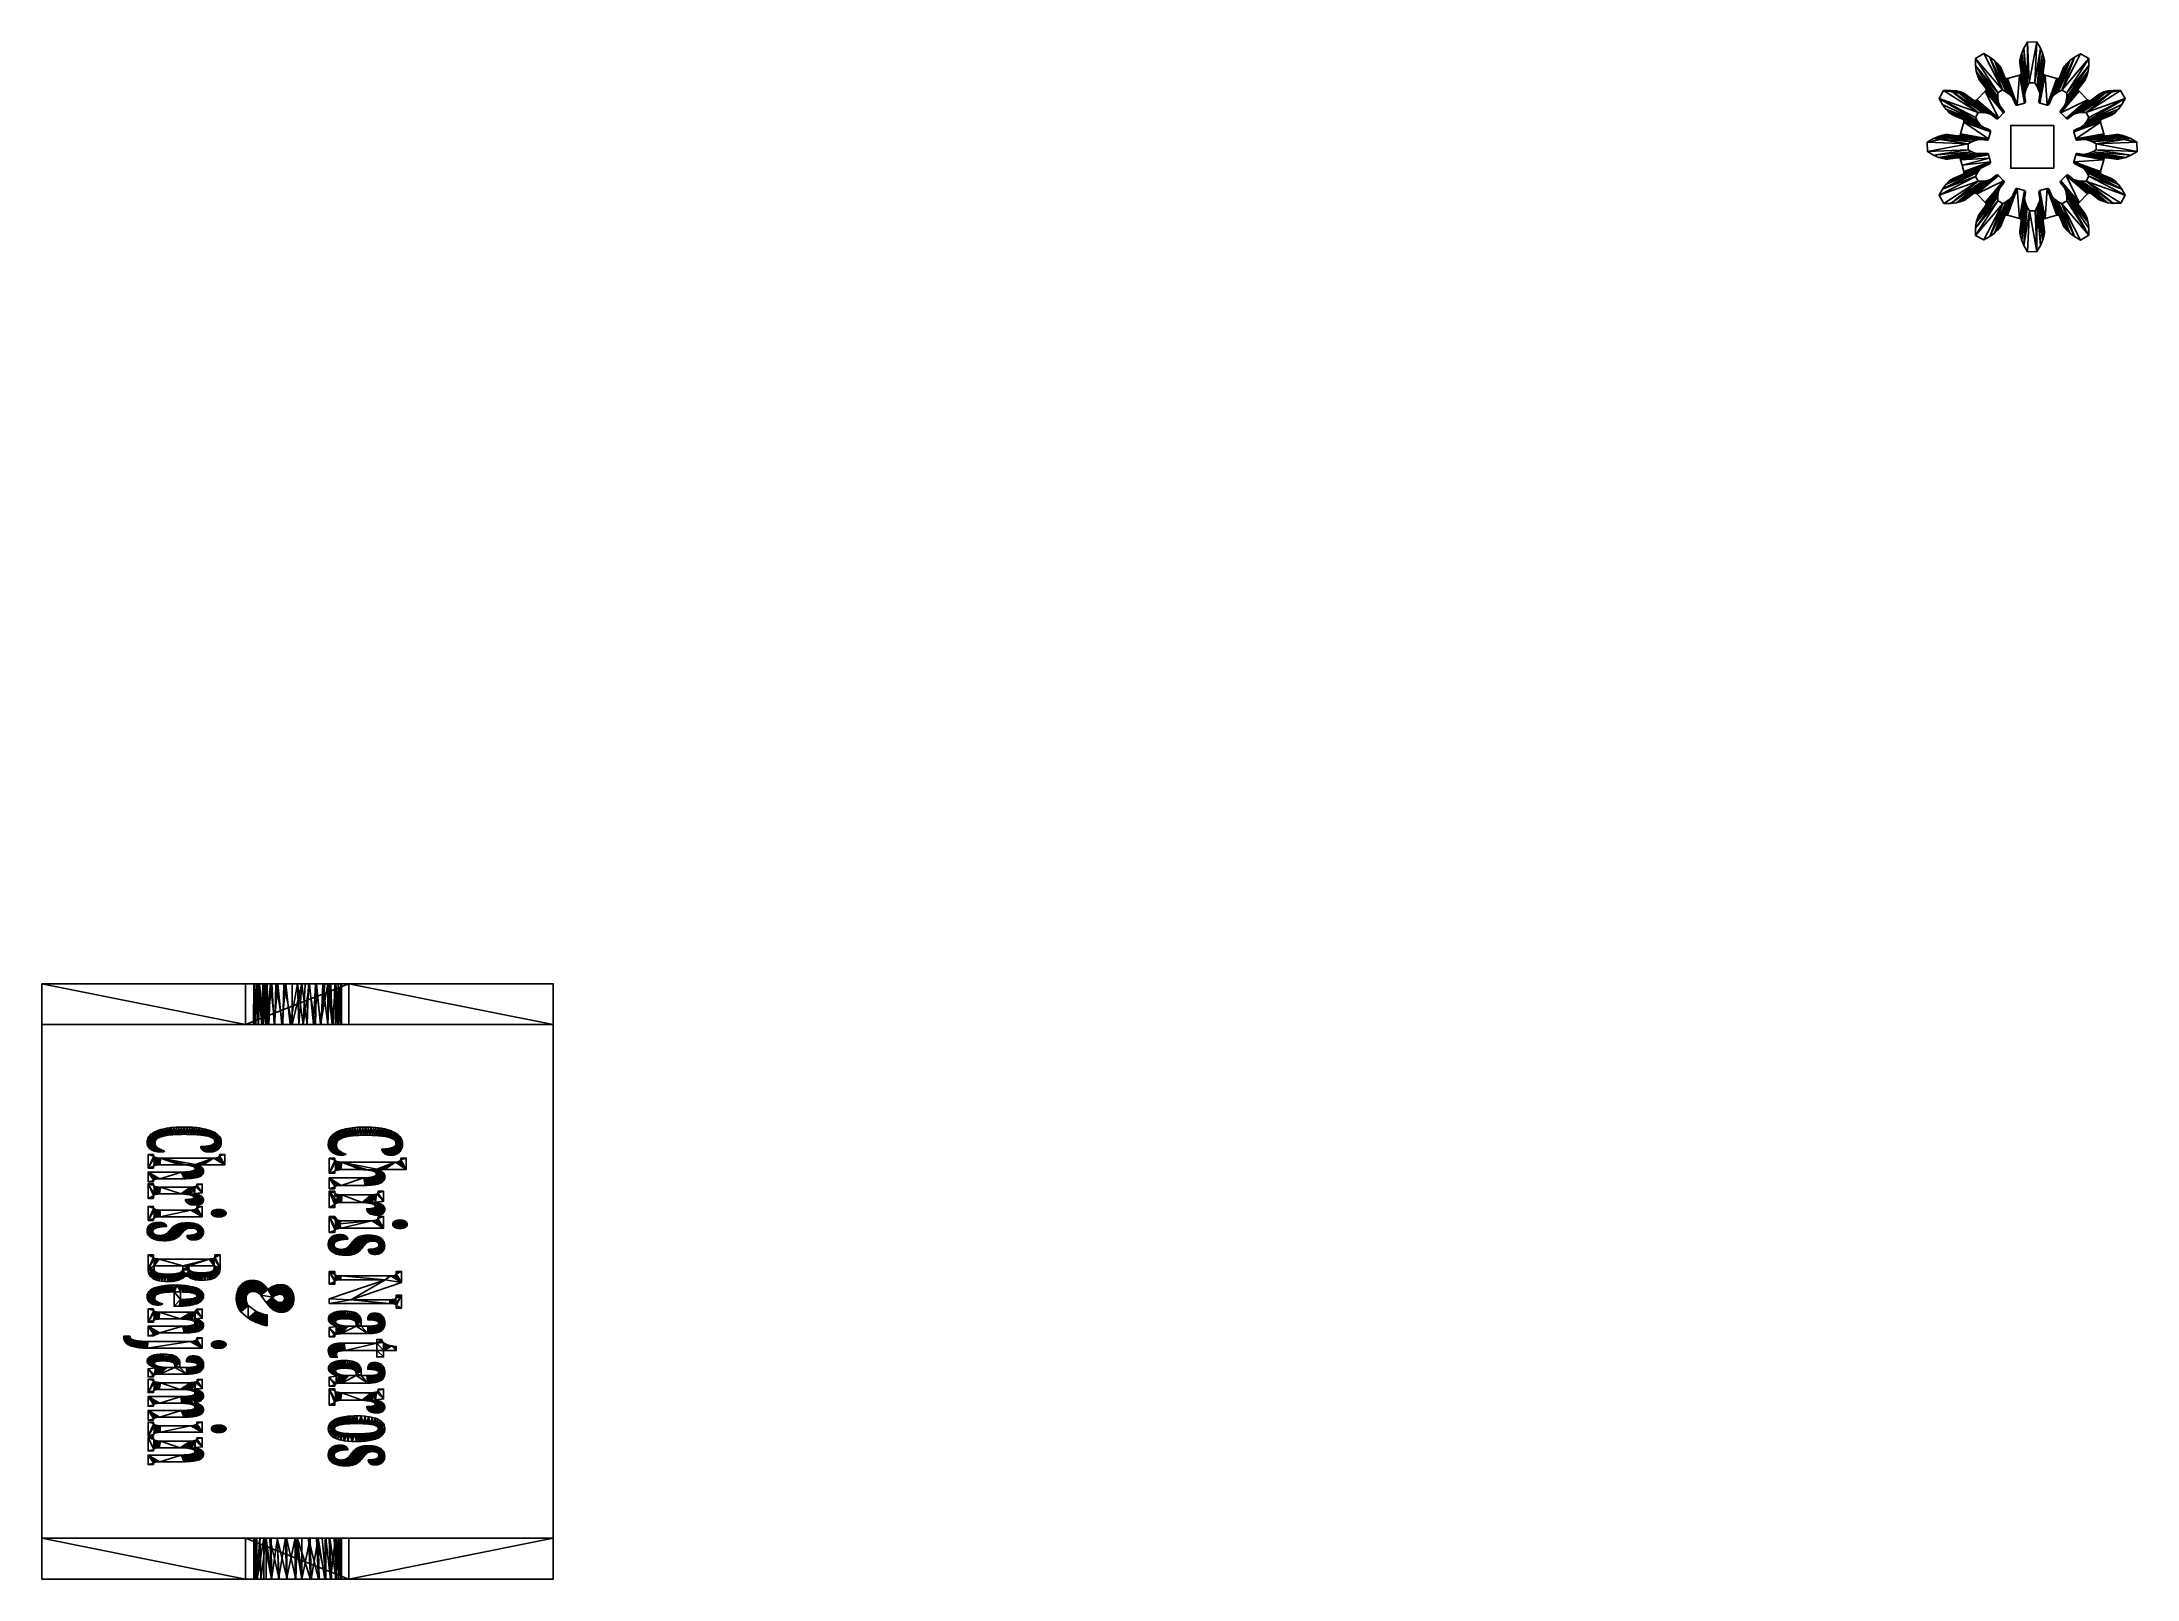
# Model space of a CAD drawing. Header units: inches. Extents: x 62 to 1153, y 3 to 780.
# Drawn here: x 377.4 to 582.2, y 184.2 to 334.5 of the extents above; entities that cross this region are included whole.
import ezdxf

# ---------------------------------------------------------------- set-up
doc = ezdxf.new("R2010")
doc.units = ezdxf.units.IN
doc.header["$MEASUREMENT"] = 0
for name, color, linetype in [('ConstLine', 6, 'Continuous'), ('GearObj', 2, 'Continuous'), ('ObjLayer', 2, 'Continuous')]:
    doc.layers.add(name, color=color, linetype=linetype)

msp = doc.modelspace()

# ---------------------------------------------------------------- linework, layer by layer
at = {"layer": 'ConstLine'}
for points in [[(571.46, 330.09, 4), (571.49, 334.44), (571.15, 333.85)], [(571.49, 334.44), (571.46, 330.09, 4), (571.67, 330.45, 4)], [(571.67, 330.45, 4), (572.41, 334.45), (571.49, 334.44)], [(572.41, 334.45), (571.67, 330.45, 4), (572.23, 330.45, 4)], [(572.23, 330.45, 4), (572.76, 333.85), (572.41, 334.45)], [(566.43, 332.84), (569.07, 329.76, 4), (567.22, 333.31)], [(569.07, 329.76, 4), (566.43, 332.84), (568.59, 329.47, 4)], [(566.43, 332.16), (568.59, 329.47, 4), (566.43, 332.84)], [(568.59, 329.47, 4), (566.43, 332.16), (568.59, 329.05, 4)], [(566.43, 332.16), (568.62, 328.72, 4), (568.59, 329.05, 4)], [(568.62, 328.72, 4), (566.43, 332.16), (566.49, 331.61)], [(569.07, 329.76, 4), (567.83, 332.96), (567.22, 333.31)], [(567.83, 332.96), (569.07, 329.76, 4), (569.44, 329.55, 4)], [(569.44, 329.55, 4), (568.27, 332.63), (567.83, 332.96)], [(569.71, 329.34, 4), (568.58, 332.33), (568.27, 332.63)], [(568.27, 332.63), (569.44, 329.55, 4), (569.71, 329.34, 4)], [(568.58, 332.33), (569.71, 329.34, 4), (569.9, 329.16, 4)], [(569.9, 329.16, 4), (568.78, 332.1), (568.58, 332.33)], [(568.78, 332.1), (569.9, 329.16, 4), (570.02, 329.02, 4)], [(570.02, 329.02, 4), (568.88, 331.94), (568.78, 332.1)], [(570.31, 328.36, 4), (568.88, 331.94), (570.08, 328.92, 4)], [(568.88, 331.94), (570.31, 328.36, 4), (569.25, 331.01)], [(568.88, 331.94), (570.02, 329.02, 4), (570.08, 328.92, 4)], [(571.22, 329.23, 4), (570.76, 332.63), (570.75, 332.44)], [(570.75, 332.44), (571.31, 328.62, 4), (571.22, 329.23, 4)], [(571.31, 328.62, 4), (570.75, 332.44), (570.89, 331.45)], [(570.76, 332.63), (571.26, 329.53, 4), (570.81, 332.93)], [(571.26, 329.53, 4), (570.76, 332.63), (571.23, 329.34, 4)], [(570.76, 332.63), (571.22, 329.23, 4), (571.23, 329.34, 4)], [(571.26, 329.53, 4), (570.93, 333.34), (570.81, 332.93)], [(571.33, 329.78, 4), (571.15, 333.85), (570.93, 333.34)], [(570.93, 333.34), (571.26, 329.53, 4), (571.33, 329.78, 4)], [(571.15, 333.85), (571.33, 329.78, 4), (571.46, 330.09, 4)], [(572.76, 333.85), (572.23, 330.45, 4), (572.45, 330.09, 4)], [(572.45, 330.09, 4), (572.98, 333.34), (572.76, 333.85)], [(572.98, 333.34), (572.45, 330.09, 4), (572.58, 329.78, 4)], [(572.58, 329.78, 4), (573.1, 332.93), (572.98, 333.34)], [(573.1, 332.93), (572.58, 329.78, 4), (572.66, 329.53, 4)], [(572.61, 328.62, 4), (573.16, 332.44), (572.69, 329.23, 4)], [(573.16, 332.44), (572.61, 328.62, 4), (573.02, 331.45)], [(572.66, 329.53, 4), (573.15, 332.63), (573.1, 332.93)], [(573.15, 332.63), (572.66, 329.53, 4), (572.69, 329.34, 4)], [(572.69, 329.34, 4), (573.16, 332.44), (573.15, 332.63)], [(573.16, 332.44), (572.69, 329.34, 4), (572.69, 329.23, 4)], [(575.03, 331.94), (573.61, 328.36, 4), (573.83, 328.92, 4)], [(573.61, 328.36, 4), (575.03, 331.94), (574.66, 331.01)], [(575.13, 332.1), (573.83, 328.92, 4), (573.89, 329.02, 4)], [(573.83, 328.92, 4), (575.13, 332.1), (575.03, 331.94)], [(575.33, 332.33), (573.89, 329.02, 4), (574.01, 329.16, 4)], [(573.89, 329.02, 4), (575.33, 332.33), (575.13, 332.1)], [(574.2, 329.34, 4), (575.33, 332.33), (574.01, 329.16, 4)], [(574.48, 329.55, 4), (575.64, 332.63), (574.2, 329.34, 4)], [(575.33, 332.33), (574.2, 329.34, 4), (575.64, 332.63)], [(575.64, 332.63), (574.48, 329.55, 4), (576.09, 332.96)], [(574.84, 329.75, 4), (576.09, 332.96), (574.48, 329.55, 4)], [(574.84, 329.75, 4), (577.48, 332.85), (576.68, 333.3)], [(576.09, 332.96), (574.84, 329.75, 4), (576.68, 333.3)], [(577.48, 332.85), (574.84, 329.75, 4), (575.33, 329.48, 4)], [(575.29, 328.72, 4), (577.48, 332.16), (575.33, 329.05, 4)], [(577.48, 332.16), (575.29, 328.72, 4), (577.42, 331.61)], [(575.33, 329.48, 4), (577.48, 332.16), (577.48, 332.85)], [(577.48, 332.16), (575.33, 329.48, 4), (575.33, 329.05, 4)], [(566.49, 331.61), (568.69, 328.46, 4), (568.62, 328.72, 4)], [(568.69, 328.46, 4), (566.49, 331.61), (566.6, 331.19)], [(566.6, 331.19), (568.75, 328.29, 4), (568.69, 328.46, 4)], [(568.75, 328.29, 4), (566.6, 331.19), (566.71, 330.9)], [(566.71, 330.9), (568.81, 328.19, 4), (568.75, 328.29, 4)], [(568.81, 328.19, 4), (566.71, 330.9), (566.79, 330.73)], [(566.79, 330.73), (569.18, 327.71, 4), (568.81, 328.19, 4)], [(569.18, 327.71, 4), (566.79, 330.73), (567.41, 329.95)], [(567.41, 329.95), (569.21, 327.64, 4), (569.18, 327.71, 4)], [(569.21, 327.64, 4), (567.41, 329.95), (567.45, 329.84)], [(569.2, 327.57, 4), (567.45, 329.84), (567.44, 329.72)], [(567.45, 329.84), (569.2, 327.57, 4), (569.21, 327.64, 4)], [(570.31, 328.36, 4), (569.32, 330.92), (569.25, 331.01)], [(570.35, 328.3, 4), (569.43, 330.87), (569.32, 330.92)], [(569.32, 330.92), (570.31, 328.36, 4), (570.35, 328.3, 4)], [(570.42, 328.27, 4), (569.55, 330.89), (569.43, 330.87)], [(569.43, 330.87), (570.35, 328.3, 4), (570.42, 328.27, 4)], [(570.49, 328.28, 4), (570.7, 331.19), (569.55, 330.89)], [(569.55, 330.89), (570.42, 328.27, 4), (570.49, 328.28, 4)], [(570.7, 331.19), (570.49, 328.28, 4), (571.19, 328.46, 4)], [(571.19, 328.46, 4), (570.81, 331.24), (570.7, 331.19)], [(571.25, 328.49, 4), (570.88, 331.34), (570.81, 331.24)], [(570.81, 331.24), (571.19, 328.46, 4), (571.25, 328.49, 4)], [(571.3, 328.55, 4), (570.89, 331.45), (570.88, 331.34)], [(570.88, 331.34), (571.25, 328.49, 4), (571.3, 328.55, 4)], [(570.89, 331.45), (571.3, 328.55, 4), (571.31, 328.62, 4)], [(572.61, 328.62, 4), (573.04, 331.34), (573.02, 331.45)], [(572.61, 328.55, 4), (573.11, 331.24), (573.04, 331.34)], [(573.04, 331.34), (572.61, 328.62, 4), (572.61, 328.55, 4)], [(573.11, 331.24), (572.61, 328.55, 4), (572.66, 328.49, 4)], [(572.72, 328.46, 4), (573.11, 331.24), (572.66, 328.49, 4)], [(573.11, 331.24), (572.72, 328.46, 4), (573.22, 331.19)], [(573.42, 328.28, 4), (573.22, 331.19), (572.72, 328.46, 4)], [(573.22, 331.19), (573.42, 328.28, 4), (574.36, 330.89)], [(573.5, 328.27, 4), (574.36, 330.89), (573.42, 328.28, 4)], [(574.36, 330.89), (573.5, 328.27, 4), (574.48, 330.87)], [(573.56, 328.3, 4), (574.48, 330.87), (573.5, 328.27, 4)], [(574.66, 331.01), (573.56, 328.3, 4), (573.61, 328.36, 4)], [(573.56, 328.3, 4), (574.66, 331.01), (574.59, 330.92)], [(574.48, 330.87), (573.56, 328.3, 4), (574.59, 330.92)], [(576.46, 329.84), (574.73, 327.71, 4), (574.7, 327.64, 4)], [(574.7, 327.64, 4), (576.47, 329.72), (576.46, 329.84)], [(576.51, 329.95), (575.11, 328.19, 4), (574.73, 327.71, 4)], [(574.73, 327.71, 4), (576.46, 329.84), (576.51, 329.95)], [(575.11, 328.19, 4), (576.51, 329.95), (577.12, 330.73)], [(577.12, 330.73), (575.16, 328.29, 4), (575.11, 328.19, 4)], [(577.21, 330.9), (575.23, 328.46, 4), (575.16, 328.29, 4)], [(575.16, 328.29, 4), (577.12, 330.73), (577.21, 330.9)], [(577.32, 331.19), (575.29, 328.72, 4), (575.23, 328.46, 4)], [(575.23, 328.46, 4), (577.21, 330.9), (577.32, 331.19)], [(575.29, 328.72, 4), (577.32, 331.19), (577.42, 331.61)], [(562.85, 328.92), (566.68, 327.57, 4), (563.3, 329.72)], [(562.85, 328.92), (566.61, 326.72, 4), (566.4, 327.08, 4)], [(566.61, 326.72, 4), (562.85, 328.92), (563.19, 328.33)], [(566.68, 327.57, 4), (562.85, 328.92), (566.4, 327.08, 4)], [(563.52, 327.88), (566.61, 326.72, 4), (563.19, 328.33)], [(566.68, 327.57, 4), (564, 329.72), (563.3, 329.72)], [(565.42, 329.36), (563.3, 329.72), (565.26, 329.45)], [(565.26, 329.45), (563.3, 329.72), (564.97, 329.56)], [(564.97, 329.56), (563.3, 329.72), (564.55, 329.66)], [(564.55, 329.66), (563.3, 329.72), (564, 329.72)], [(566.61, 326.72, 4), (563.52, 327.88), (566.81, 326.45, 4)], [(563.52, 327.88), (566.99, 326.26, 4), (566.81, 326.45, 4)], [(566.99, 326.26, 4), (563.52, 327.88), (563.82, 327.57)], [(567.1, 327.57, 4), (564.55, 329.66), (564, 329.72)], [(564, 329.72), (566.68, 327.57, 4), (567.1, 327.57, 4)], [(567.44, 327.53, 4), (564.97, 329.56), (564.55, 329.66)], [(564.55, 329.66), (567.1, 327.57, 4), (567.44, 327.53, 4)], [(567.69, 327.47, 4), (565.26, 329.45), (564.97, 329.56)], [(564.97, 329.56), (567.44, 327.53, 4), (567.69, 327.47, 4)], [(565.26, 329.45), (567.69, 327.47, 4), (567.87, 327.4, 4)], [(567.87, 327.4, 4), (565.42, 329.36), (565.26, 329.45)], [(567.97, 327.35, 4), (566.21, 328.75), (565.42, 329.36)], [(565.42, 329.36), (567.87, 327.4, 4), (567.97, 327.35, 4)], [(566.21, 328.75), (567.97, 327.35, 4), (568.45, 326.97, 4)], [(568.45, 326.97, 4), (566.32, 328.7), (566.21, 328.75)], [(568.52, 326.95, 4), (566.43, 328.72), (566.32, 328.7)], [(566.32, 328.7), (568.45, 326.97, 4), (568.52, 326.95, 4)], [(568.59, 326.95, 4), (566.53, 328.79), (566.43, 328.72)], [(566.43, 328.72), (568.52, 326.95, 4), (568.59, 326.95, 4)], [(568.65, 327, 4), (567.37, 329.63), (566.53, 328.79)], [(566.53, 328.79), (568.59, 326.95, 4), (568.65, 327, 4)], [(567.37, 329.63), (569.2, 327.57, 4), (567.44, 329.72)], [(569.2, 327.57, 4), (567.37, 329.63), (569.16, 327.51, 4)], [(567.37, 329.63), (568.65, 327, 4), (569.16, 327.51, 4)], [(576.47, 329.72), (574.7, 327.64, 4), (574.71, 327.57, 4)], [(574.71, 327.57, 4), (576.54, 329.63), (576.47, 329.72)], [(576.54, 329.63), (574.71, 327.57, 4), (574.76, 327.51, 4)], [(574.76, 327.51, 4), (577.38, 328.79), (576.54, 329.63)], [(577.38, 328.79), (574.76, 327.51, 4), (575.27, 327, 4)], [(575.33, 326.95, 4), (577.38, 328.79), (575.27, 327, 4)], [(577.38, 328.79), (575.33, 326.95, 4), (577.48, 328.72)], [(575.4, 326.95, 4), (577.48, 328.72), (575.33, 326.95, 4)], [(577.48, 328.72), (575.4, 326.95, 4), (577.6, 328.7)], [(575.46, 326.97, 4), (577.6, 328.7), (575.4, 326.95, 4)], [(575.94, 327.35, 4), (577.71, 328.75), (575.46, 326.97, 4)], [(577.6, 328.7), (575.46, 326.97, 4), (577.71, 328.75)], [(576.04, 327.4, 4), (578.49, 329.36), (575.94, 327.35, 4)], [(577.71, 328.75), (575.94, 327.35, 4), (578.49, 329.36)], [(576.22, 327.47, 4), (578.66, 329.45), (576.04, 327.4, 4)], [(578.49, 329.36), (576.04, 327.4, 4), (578.66, 329.45)], [(576.48, 327.53, 4), (578.95, 329.56), (576.22, 327.47, 4)], [(578.66, 329.45), (576.22, 327.47, 4), (578.95, 329.56)], [(576.81, 327.57, 4), (579.36, 329.66), (576.48, 327.53, 4)], [(578.95, 329.56), (576.48, 327.53, 4), (579.36, 329.66)], [(577.23, 327.57, 4), (579.92, 329.72), (576.81, 327.57, 4)], [(579.36, 329.66), (576.81, 327.57, 4), (579.92, 329.72)], [(577.1, 326.45, 4), (580.09, 327.57), (580.39, 327.88)], [(580.39, 327.88), (577.3, 326.72, 4), (577.1, 326.45, 4)], [(577.23, 327.57, 4), (581.06, 328.92), (580.59, 329.72)], [(579.92, 329.72), (577.23, 327.57, 4), (580.59, 329.72)], [(581.06, 328.92), (577.23, 327.57, 4), (577.51, 327.08, 4)], [(577.3, 326.72, 4), (581.06, 328.92), (577.51, 327.08, 4)], [(581.06, 328.92), (577.3, 326.72, 4), (580.72, 328.33)], [(577.3, 326.72, 4), (580.39, 327.88), (580.72, 328.33)], [(580.59, 329.72), (578.49, 329.36), (578.66, 329.45)], [(580.59, 329.72), (578.66, 329.45), (578.95, 329.56)], [(580.59, 329.72), (578.95, 329.56), (579.36, 329.66)], [(580.59, 329.72), (579.36, 329.66), (579.92, 329.72)], [(564.06, 327.38), (566.99, 326.26, 4), (563.82, 327.57)], [(566.99, 326.26, 4), (564.06, 327.38), (567.14, 326.14, 4)], [(564.22, 327.28), (567.14, 326.14, 4), (564.06, 327.38)], [(565.14, 326.9), (567.23, 326.08, 4), (564.22, 327.28)], [(567.14, 326.14, 4), (564.22, 327.28), (567.23, 326.08, 4)], [(567.69, 324.97, 4), (565.27, 326.6), (564.96, 325.46)], [(567.23, 326.08, 4), (565.14, 326.9), (567.8, 325.85, 4)], [(565.24, 326.83), (567.8, 325.85, 4), (565.14, 326.9)], [(565.24, 326.83), (567.89, 325.74, 4), (567.86, 325.81, 4)], [(567.89, 325.74, 4), (565.24, 326.83), (565.28, 326.72)], [(567.8, 325.85, 4), (565.24, 326.83), (567.86, 325.81, 4)], [(565.27, 326.6), (567.89, 325.74, 4), (565.28, 326.72)], [(565.27, 326.6), (567.69, 324.97, 4), (567.88, 325.67, 4)], [(567.89, 325.74, 4), (565.27, 326.6), (567.88, 325.67, 4)], [(569.86, 322.1), (569.86, 326.3, 4), (569.86, 322.1, 4)], [(569.86, 326.3, 4), (569.86, 322.1), (569.86, 326.3)], [(574.06, 326.3), (569.86, 326.3, 4), (569.86, 326.3)], [(569.86, 326.3, 4), (574.06, 326.3), (574.06, 326.3, 4)], [(574.06, 326.3, 4), (574.06, 322.1), (574.06, 322.1, 4)], [(574.06, 322.1), (574.06, 326.3, 4), (574.06, 326.3)], [(578.63, 326.72), (576.04, 325.76, 4), (576.03, 325.74, 4)], [(576.03, 325.74, 4), (578.64, 326.6), (578.63, 326.72)], [(578.64, 326.6), (576.03, 325.74, 4), (576.04, 325.67, 4)], [(578.65, 326.76), (576.06, 325.81, 4), (576.04, 325.76, 4)], [(576.04, 325.76, 4), (578.63, 326.72), (578.65, 326.76)], [(576.22, 324.97, 4), (578.64, 326.6), (576.04, 325.67, 4)], [(576.06, 325.81, 4), (578.65, 326.76), (578.68, 326.83)], [(578.68, 326.83), (576.11, 325.85, 4), (576.06, 325.81, 4)], [(576.11, 325.85, 4), (578.68, 326.83), (578.77, 326.9)], [(578.77, 326.9), (576.68, 326.08, 4), (576.11, 325.85, 4)], [(578.64, 326.6), (576.22, 324.97, 4), (578.95, 325.46)], [(579.7, 327.28), (576.77, 326.14, 4), (576.68, 326.08, 4)], [(576.68, 326.08, 4), (578.77, 326.9), (579.7, 327.28)], [(576.77, 326.14, 4), (579.7, 327.28), (579.85, 327.38)], [(579.85, 327.38), (576.92, 326.26, 4), (576.77, 326.14, 4)], [(580.09, 327.57), (577.1, 326.45, 4), (576.92, 326.26, 4)], [(576.92, 326.26, 4), (579.85, 327.38), (580.09, 327.57)], [(564.82, 325.28), (561.7, 324.65), (564.7, 325.26)], [(564.7, 325.26), (561.7, 324.65), (562.3, 325)], [(565.7, 324.48, 4), (562.3, 325), (561.7, 324.65)], [(561.71, 323.73), (565.7, 324.48, 4), (561.7, 324.65)], [(565.7, 324.48, 4), (561.71, 323.73), (565.71, 323.92, 4)], [(562.3, 323.39), (565.71, 323.92, 4), (561.71, 323.73)], [(564.7, 325.26), (562.3, 325), (562.81, 325.22)], [(566.07, 324.69, 4), (562.81, 325.22), (562.3, 325)], [(562.3, 325), (565.7, 324.48, 4), (566.07, 324.69, 4)], [(565.71, 323.92, 4), (562.3, 323.39), (566.07, 323.71, 4)], [(562.81, 323.17), (566.07, 323.71, 4), (562.3, 323.39)], [(566.38, 324.82, 4), (563.22, 325.35), (562.81, 325.22)], [(563.22, 325.35), (564.7, 325.26), (562.81, 325.22)], [(562.81, 325.22), (566.07, 324.69, 4), (566.38, 324.82, 4)], [(566.07, 323.71, 4), (562.81, 323.17), (566.38, 323.57, 4)], [(566.63, 324.9, 4), (563.53, 325.4), (563.22, 325.35)], [(564.7, 325.26), (563.22, 325.35), (563.71, 325.4)], [(563.71, 325.4), (563.22, 325.35), (563.53, 325.4)], [(563.22, 325.35), (566.38, 324.82, 4), (566.63, 324.9, 4)], [(566.82, 324.93, 4), (563.71, 325.4), (563.53, 325.4)], [(563.53, 325.4), (566.63, 324.9, 4), (566.82, 324.93, 4)], [(566.93, 324.93, 4), (564.7, 325.26), (563.71, 325.4)], [(563.71, 325.4), (566.82, 324.93, 4), (566.93, 324.93, 4)], [(567.53, 324.85, 4), (564.82, 325.28), (564.7, 325.26)], [(564.7, 325.26), (566.93, 324.93, 4), (567.53, 324.85, 4)], [(567.6, 324.86, 4), (564.92, 325.35), (564.82, 325.28)], [(564.82, 325.28), (567.53, 324.85, 4), (567.6, 324.86, 4)], [(567.66, 324.9, 4), (564.96, 325.46), (564.92, 325.35)], [(564.92, 325.35), (567.6, 324.86, 4), (567.66, 324.9, 4)], [(564.96, 325.46), (567.66, 324.9, 4), (567.69, 324.97, 4)], [(566.63, 324.9, 4), (566.93, 324.93, 4), (566.82, 324.93, 4)], [(576.22, 324.97, 4), (579, 325.35), (578.95, 325.46)], [(579, 325.35), (576.22, 324.97, 4), (576.25, 324.9, 4)], [(576.31, 324.86, 4), (579, 325.35), (576.25, 324.9, 4)], [(579, 325.35), (576.31, 324.86, 4), (579.09, 325.28)], [(576.38, 324.85, 4), (579.09, 325.28), (576.31, 324.86, 4)], [(579.09, 325.28), (576.38, 324.85, 4), (579.21, 325.26)], [(576.98, 324.93, 4), (579.21, 325.26), (576.38, 324.85, 4)], [(579.21, 325.26), (576.98, 324.93, 4), (580.2, 325.4)], [(577.1, 324.93, 4), (580.2, 325.4), (576.98, 324.93, 4)], [(577.28, 324.9, 4), (580.38, 325.4), (577.1, 324.93, 4)], [(580.2, 325.4), (577.1, 324.93, 4), (580.38, 325.4)], [(580.38, 325.4), (577.28, 324.9, 4), (580.69, 325.35)], [(577.54, 324.82, 4), (580.69, 325.35), (577.28, 324.9, 4)], [(580.69, 325.35), (577.54, 324.82, 4), (581.1, 325.22)], [(577.85, 324.69, 4), (581.1, 325.22), (577.54, 324.82, 4)], [(581.1, 323.17), (577.85, 323.71, 4), (577.54, 323.57, 4)], [(581.1, 325.22), (577.85, 324.69, 4), (581.61, 325)], [(578.2, 324.48, 4), (581.61, 325), (577.85, 324.69, 4)], [(581.61, 323.39), (578.21, 323.92, 4), (577.85, 323.71, 4)], [(577.85, 323.71, 4), (581.1, 323.17), (581.61, 323.39)], [(581.61, 325), (578.2, 324.48, 4), (582.2, 324.66)], [(578.2, 324.48, 4), (582.21, 323.74), (582.2, 324.66)], [(582.21, 323.74), (578.2, 324.48, 4), (578.21, 323.92, 4)], [(578.21, 323.92, 4), (581.61, 323.39), (582.21, 323.74)], [(582.2, 324.66), (579.09, 325.28), (579.21, 325.26)], [(580.69, 325.35), (579.21, 325.26), (580.2, 325.4)], [(579.21, 325.26), (580.69, 325.35), (581.1, 325.22)], [(582.2, 324.66), (579.21, 325.26), (581.61, 325)], [(581.61, 325), (579.21, 325.26), (581.1, 325.22)], [(580.69, 325.35), (580.2, 325.4), (580.38, 325.4)], [(563.22, 323.05), (566.38, 323.57, 4), (562.81, 323.17)], [(564.7, 323.13), (563.22, 323.05), (562.81, 323.17)], [(566.81, 321.95, 4), (563.19, 320.07), (566.61, 321.68, 4)], [(563.19, 320.07), (566.81, 321.95, 4), (563.52, 320.51)], [(563.19, 320.07), (566.4, 321.31, 4), (566.61, 321.68, 4)], [(566.38, 323.57, 4), (563.22, 323.05), (566.63, 323.5, 4)], [(563.53, 323), (566.63, 323.5, 4), (563.22, 323.05)], [(564.7, 323.13), (563.53, 323), (563.22, 323.05)], [(566.99, 322.14, 4), (563.52, 320.51), (566.81, 321.95, 4)], [(563.52, 320.51), (566.99, 322.14, 4), (563.82, 320.83)], [(566.63, 323.5, 4), (563.53, 323), (566.82, 323.47, 4)], [(563.71, 322.99), (566.82, 323.47, 4), (563.53, 323)], [(563.53, 323), (564.7, 323.13), (563.71, 322.99)], [(566.82, 323.47, 4), (563.71, 322.99), (566.93, 323.46, 4)], [(564.7, 323.13), (566.93, 323.46, 4), (563.71, 322.99)], [(566.99, 322.14, 4), (564.06, 321.02), (563.82, 320.83)], [(567.14, 322.26, 4), (564.22, 321.12), (564.06, 321.02)], [(564.06, 321.02), (566.99, 322.14, 4), (567.14, 322.26, 4)], [(564.22, 321.12), (567.14, 322.26, 4), (567.23, 322.32, 4)], [(567.23, 322.32, 4), (565.14, 321.49), (564.22, 321.12)], [(564.82, 323.12), (567.53, 323.55, 4), (564.7, 323.13)], [(566.93, 323.46, 4), (564.7, 323.13), (567.53, 323.55, 4)], [(567.53, 323.55, 4), (564.82, 323.12), (567.6, 323.54, 4)], [(564.92, 323.05), (567.6, 323.54, 4), (564.82, 323.12)], [(567.6, 323.54, 4), (564.92, 323.05), (567.66, 323.5, 4)], [(564.92, 323.05), (567.69, 323.43, 4), (567.66, 323.5, 4)], [(567.69, 323.43, 4), (564.92, 323.05), (564.96, 322.94)], [(564.96, 322.94), (567.78, 323.1, 4), (567.69, 323.43, 4)], [(567.78, 323.1, 4), (564.96, 322.94), (565.11, 322.4)], [(565.11, 322.4), (567.88, 322.73, 4), (567.78, 323.1, 4)], [(567.88, 322.73, 4), (565.11, 322.4), (565.27, 321.79)], [(567.8, 322.55, 4), (565.24, 321.56), (565.14, 321.49)], [(565.14, 321.49), (567.23, 322.32, 4), (567.8, 322.55, 4)], [(567.86, 322.59, 4), (565.28, 321.67), (565.24, 321.56)], [(565.24, 321.56), (567.8, 322.55, 4), (567.86, 322.59, 4)], [(565.27, 321.79), (567.89, 322.66, 4), (567.88, 322.73, 4)], [(567.89, 322.66, 4), (565.27, 321.79), (565.28, 321.67)], [(565.28, 321.67), (567.86, 322.59, 4), (567.89, 322.66, 4)], [(566.63, 323.5, 4), (567.53, 323.55, 4), (566.38, 323.57, 4)], [(566.82, 323.47, 4), (567.53, 323.55, 4), (566.63, 323.5, 4)], [(567.53, 323.55, 4), (566.82, 323.47, 4), (566.93, 323.46, 4)], [(566.99, 322.14, 4), (567.8, 322.55, 4), (567.14, 322.26, 4)], [(567.14, 322.26, 4), (567.8, 322.55, 4), (567.23, 322.32, 4)], [(574.06, 322.1, 4), (569.86, 322.1), (569.86, 322.1, 4)], [(569.86, 322.1), (574.06, 322.1, 4), (574.06, 322.1)], [(578.63, 321.67), (576.04, 322.73, 4), (576.03, 322.66, 4)], [(578.68, 321.56), (576.03, 322.66, 4), (576.06, 322.59, 4)], [(576.03, 322.66, 4), (578.68, 321.56), (578.63, 321.67)], [(576.04, 322.73, 4), (578.95, 322.94), (576.22, 323.43, 4)], [(578.95, 322.94), (576.04, 322.73, 4), (578.64, 321.79)], [(576.04, 322.73, 4), (578.63, 321.67), (578.64, 321.79)], [(576.11, 322.55, 4), (578.68, 321.56), (576.06, 322.59, 4)], [(578.68, 321.56), (576.11, 322.55, 4), (578.77, 321.49)], [(576.68, 322.32, 4), (578.77, 321.49), (576.11, 322.55, 4)], [(576.11, 322.55, 4), (576.92, 322.14, 4), (576.77, 322.26, 4)], [(576.11, 322.55, 4), (576.77, 322.26, 4), (576.68, 322.32, 4)], [(578.95, 322.94), (576.25, 323.5, 4), (576.22, 323.43, 4)], [(579, 323.05), (576.31, 323.54, 4), (576.25, 323.5, 4)], [(576.25, 323.5, 4), (578.95, 322.94), (579, 323.05)], [(579.09, 323.12), (576.38, 323.55, 4), (576.31, 323.54, 4)], [(576.31, 323.54, 4), (579, 323.05), (579.09, 323.12)], [(579.21, 323.13), (576.98, 323.46, 4), (576.38, 323.55, 4)], [(576.38, 323.55, 4), (579.09, 323.12), (579.21, 323.13)], [(576.77, 322.26, 4), (579.7, 321.12), (576.68, 322.32, 4)], [(578.77, 321.49), (576.68, 322.32, 4), (579.7, 321.12)], [(576.92, 322.14, 4), (579.85, 321.02), (576.77, 322.26, 4)], [(579.7, 321.12), (576.77, 322.26, 4), (579.85, 321.02)], [(579.85, 321.02), (576.92, 322.14, 4), (580.09, 320.83)], [(580.39, 320.51), (576.92, 322.14, 4), (577.1, 321.95, 4)], [(576.92, 322.14, 4), (580.39, 320.51), (580.09, 320.83)], [(580.2, 322.99), (577.1, 323.47, 4), (576.98, 323.46, 4)], [(576.98, 323.46, 4), (579.21, 323.13), (580.2, 322.99)], [(580.38, 323), (577.28, 323.5, 4), (577.1, 323.47, 4)], [(577.1, 323.47, 4), (580.2, 322.99), (580.38, 323)], [(580.72, 320.07), (577.1, 321.95, 4), (577.3, 321.68, 4)], [(577.1, 321.95, 4), (580.72, 320.07), (580.39, 320.51)], [(580.69, 323.05), (577.54, 323.57, 4), (577.28, 323.5, 4)], [(577.28, 323.5, 4), (580.38, 323), (580.69, 323.05)], [(577.51, 321.32, 4), (580.72, 320.07), (577.3, 321.68, 4)], [(577.54, 323.57, 4), (580.69, 323.05), (581.1, 323.17)], [(580.69, 323.05), (579.21, 323.13), (581.1, 323.17)], [(579.21, 323.13), (580.38, 323), (580.2, 322.99)], [(580.38, 323), (579.21, 323.13), (580.69, 323.05)], [(566.4, 321.31, 4), (563.19, 320.07), (562.85, 319.46)], [(562.85, 319.46), (566.69, 320.83, 4), (566.4, 321.31, 4)], [(566.69, 320.83, 4), (562.85, 319.46), (563.32, 318.67)], [(564, 318.67), (566.69, 320.83, 4), (563.32, 318.67)], [(566.69, 320.83, 4), (564, 318.67), (567.1, 320.83, 4)], [(564.55, 318.74), (567.1, 320.83, 4), (564, 318.67)], [(567.1, 320.83, 4), (564.55, 318.74), (567.44, 320.87, 4)], [(564.97, 318.84), (567.44, 320.87, 4), (564.55, 318.74)], [(565.26, 318.95), (567.69, 320.93, 4), (564.97, 318.84)], [(567.44, 320.87, 4), (564.97, 318.84), (567.69, 320.93, 4)], [(567.69, 320.93, 4), (565.26, 318.95), (567.87, 321, 4)], [(565.42, 319.03), (567.87, 321, 4), (565.26, 318.95)], [(566.21, 319.65), (567.97, 321.05, 4), (565.42, 319.03)], [(567.87, 321, 4), (565.42, 319.03), (567.97, 321.05, 4)], [(566.32, 319.7), (568.45, 321.42, 4), (566.21, 319.65)], [(567.97, 321.05, 4), (566.21, 319.65), (568.45, 321.42, 4)], [(568.45, 321.42, 4), (566.32, 319.7), (568.52, 321.45, 4)], [(566.43, 319.68), (568.52, 321.45, 4), (566.32, 319.7)], [(568.52, 321.45, 4), (566.43, 319.68), (568.59, 321.44, 4)], [(566.53, 319.61), (568.59, 321.44, 4), (566.43, 319.68)], [(568.62, 319.68, 4), (566.6, 317.21), (566.49, 316.79)], [(566.49, 316.79), (568.59, 319.34, 4), (568.62, 319.68, 4)], [(568.59, 321.44, 4), (566.53, 319.61), (568.65, 321.4, 4)], [(566.53, 319.61), (569.16, 320.89, 4), (568.65, 321.4, 4)], [(569.16, 320.89, 4), (566.53, 319.61), (567.37, 318.77)], [(568.69, 319.94, 4), (566.71, 317.5), (566.6, 317.21)], [(566.6, 317.21), (568.62, 319.68, 4), (568.69, 319.94, 4)], [(568.75, 320.11, 4), (566.79, 317.66), (566.71, 317.5)], [(566.71, 317.5), (568.69, 319.94, 4), (568.75, 320.11, 4)], [(569.18, 320.69, 4), (566.79, 317.66), (568.81, 320.21, 4)], [(566.79, 317.66), (569.18, 320.69, 4), (567.41, 318.45)], [(566.79, 317.66), (568.75, 320.11, 4), (568.81, 320.21, 4)], [(567.37, 318.77), (569.2, 320.83, 4), (569.16, 320.89, 4)], [(569.2, 320.83, 4), (567.37, 318.77), (567.44, 318.68)], [(569.18, 320.69, 4), (567.45, 318.56), (567.41, 318.45)], [(567.44, 318.68), (569.21, 320.76, 4), (569.2, 320.83, 4)], [(569.21, 320.76, 4), (567.44, 318.68), (567.45, 318.56)], [(567.45, 318.56), (569.18, 320.69, 4), (569.21, 320.76, 4)], [(569.25, 317.38), (570.35, 320.1, 4), (570.31, 320.04, 4)], [(570.35, 320.1, 4), (569.25, 317.38), (569.32, 317.48)], [(570.08, 319.48, 4), (569.25, 317.38), (570.31, 320.04, 4)], [(569.43, 317.53), (570.35, 320.1, 4), (569.32, 317.48)], [(569.55, 317.51), (570.42, 320.13, 4), (569.43, 317.53)], [(570.35, 320.1, 4), (569.43, 317.53), (570.42, 320.13, 4)], [(570.42, 320.13, 4), (569.55, 317.51), (570.49, 320.12, 4)], [(570.7, 317.2), (570.49, 320.12, 4), (569.55, 317.51)], [(570.49, 320.12, 4), (570.7, 317.2), (571.19, 319.93, 4)], [(570.81, 317.16), (571.19, 319.93, 4), (570.7, 317.2)], [(571.19, 319.93, 4), (570.81, 317.16), (571.25, 319.9, 4)], [(570.81, 317.16), (571.3, 319.84, 4), (571.25, 319.9, 4)], [(571.3, 319.84, 4), (570.81, 317.16), (570.88, 317.06)], [(570.88, 317.06), (571.31, 319.77, 4), (571.3, 319.84, 4)], [(571.31, 319.77, 4), (570.88, 317.06), (570.89, 316.94)], [(570.89, 316.94), (571.22, 319.17, 4), (571.31, 319.77, 4)], [(573.04, 317.06), (572.66, 319.9, 4), (572.61, 319.84, 4)], [(573.02, 316.94), (572.61, 319.84, 4), (572.61, 319.77, 4)], [(572.61, 319.84, 4), (573.02, 316.94), (573.04, 317.06)], [(572.69, 319.17, 4), (573.02, 316.94), (572.61, 319.77, 4)], [(573.11, 317.16), (572.72, 319.93, 4), (572.66, 319.9, 4)], [(572.66, 319.9, 4), (573.04, 317.06), (573.11, 317.16)], [(573.22, 317.2), (573.42, 320.12, 4), (572.72, 319.93, 4)], [(572.72, 319.93, 4), (573.11, 317.16), (573.22, 317.2)], [(573.42, 320.12, 4), (573.22, 317.2), (574.36, 317.51)], [(574.36, 317.51), (573.5, 320.13, 4), (573.42, 320.12, 4)], [(573.5, 320.13, 4), (574.36, 317.51), (574.48, 317.53)], [(574.48, 317.53), (573.56, 320.1, 4), (573.5, 320.13, 4)], [(573.56, 320.1, 4), (574.48, 317.53), (574.59, 317.48)], [(574.59, 317.48), (573.61, 320.04, 4), (573.56, 320.1, 4)], [(574.66, 317.38), (573.83, 319.48, 4), (573.61, 320.04, 4)], [(573.61, 320.04, 4), (574.59, 317.48), (574.66, 317.38)], [(576.46, 318.56), (574.71, 320.83, 4), (574.7, 320.76, 4)], [(576.51, 318.45), (574.7, 320.76, 4), (574.73, 320.69, 4)], [(574.7, 320.76, 4), (576.51, 318.45), (576.46, 318.56)], [(576.47, 318.68), (574.76, 320.89, 4), (574.71, 320.83, 4)], [(574.71, 320.83, 4), (576.46, 318.56), (576.47, 318.68)], [(577.12, 317.66), (574.73, 320.69, 4), (575.11, 320.21, 4)], [(574.73, 320.69, 4), (577.12, 317.66), (576.51, 318.45)], [(576.54, 318.77), (575.27, 321.4, 4), (574.76, 320.89, 4)], [(574.76, 320.89, 4), (576.47, 318.68), (576.54, 318.77)], [(577.21, 317.5), (575.11, 320.21, 4), (575.16, 320.11, 4)], [(575.11, 320.21, 4), (577.21, 317.5), (577.12, 317.66)], [(577.32, 317.21), (575.16, 320.11, 4), (575.23, 319.94, 4)], [(575.16, 320.11, 4), (577.32, 317.21), (577.21, 317.5)], [(577.42, 316.79), (575.23, 319.94, 4), (575.29, 319.68, 4)], [(575.23, 319.94, 4), (577.42, 316.79), (577.32, 317.21)], [(577.38, 319.61), (575.33, 321.44, 4), (575.27, 321.4, 4)], [(575.27, 321.4, 4), (576.54, 318.77), (577.38, 319.61)], [(575.33, 319.34, 4), (577.42, 316.79), (575.29, 319.68, 4)], [(577.48, 319.68), (575.4, 321.45, 4), (575.33, 321.44, 4)], [(575.33, 321.44, 4), (577.38, 319.61), (577.48, 319.68)], [(577.6, 319.7), (575.46, 321.42, 4), (575.4, 321.45, 4)], [(575.4, 321.45, 4), (577.48, 319.68), (577.6, 319.7)], [(575.46, 321.42, 4), (577.6, 319.7), (577.71, 319.65)], [(577.71, 319.65), (575.94, 321.05, 4), (575.46, 321.42, 4)], [(578.49, 319.03), (576.04, 321, 4), (575.94, 321.05, 4)], [(575.94, 321.05, 4), (577.71, 319.65), (578.49, 319.03)], [(576.04, 321, 4), (578.49, 319.03), (578.66, 318.95)], [(578.66, 318.95), (576.22, 320.93, 4), (576.04, 321, 4)], [(576.22, 320.93, 4), (578.66, 318.95), (578.95, 318.84)], [(578.95, 318.84), (576.48, 320.87, 4), (576.22, 320.93, 4)], [(579.36, 318.74), (576.81, 320.83, 4), (576.48, 320.87, 4)], [(576.48, 320.87, 4), (578.95, 318.84), (579.36, 318.74)], [(579.92, 318.67), (577.24, 320.83, 4), (576.81, 320.83, 4)], [(576.81, 320.83, 4), (579.36, 318.74), (579.92, 318.67)], [(577.24, 320.83, 4), (581.06, 319.48), (577.51, 321.32, 4)], [(581.06, 319.48), (577.24, 320.83, 4), (580.61, 318.68)], [(577.24, 320.83, 4), (579.92, 318.67), (580.61, 318.68)], [(580.72, 320.07), (577.51, 321.32, 4), (581.06, 319.48)], [(563.32, 318.67), (564.55, 318.74), (564, 318.67)], [(568.59, 319.34, 4), (566.49, 316.79), (566.43, 316.24)], [(566.43, 316.24), (568.59, 318.92, 4), (568.59, 319.34, 4)], [(566.43, 315.54), (569.08, 318.65, 4), (568.59, 318.92, 4)], [(568.59, 318.92, 4), (566.43, 316.24), (566.43, 315.54)], [(569.08, 318.65, 4), (566.43, 315.54), (567.24, 315.1)], [(567.83, 315.43), (569.08, 318.65, 4), (567.24, 315.1)], [(568.27, 315.76), (569.44, 318.85, 4), (567.83, 315.43)], [(569.08, 318.65, 4), (567.83, 315.43), (569.44, 318.85, 4)], [(569.44, 318.85, 4), (568.27, 315.76), (569.71, 319.05, 4)], [(568.58, 316.06), (569.71, 319.05, 4), (568.27, 315.76)], [(568.58, 316.06), (570.02, 319.38, 4), (569.9, 319.24, 4)], [(570.02, 319.38, 4), (568.58, 316.06), (568.78, 316.3)], [(569.71, 319.05, 4), (568.58, 316.06), (569.9, 319.24, 4)], [(568.78, 316.3), (570.08, 319.48, 4), (570.02, 319.38, 4)], [(570.08, 319.48, 4), (568.78, 316.3), (568.88, 316.46)], [(569.25, 317.38), (570.08, 319.48, 4), (568.88, 316.46)], [(571.22, 319.17, 4), (570.89, 316.94), (570.75, 315.96)], [(570.75, 315.96), (571.23, 319.06, 4), (571.22, 319.17, 4)], [(571.23, 319.06, 4), (570.75, 315.96), (570.76, 315.77)], [(570.76, 315.77), (571.26, 318.87, 4), (571.23, 319.06, 4)], [(571.26, 318.87, 4), (570.76, 315.77), (570.81, 315.47)], [(570.81, 315.47), (571.33, 318.62, 4), (571.26, 318.87, 4)], [(571.33, 318.62, 4), (570.81, 315.47), (570.93, 315.05)], [(571.15, 314.54), (571.33, 318.62, 4), (570.93, 315.05)], [(571.33, 318.62, 4), (571.15, 314.54), (571.46, 318.31, 4)], [(571.15, 314.54), (571.68, 317.94, 4), (571.46, 318.31, 4)], [(571.68, 317.94, 4), (571.15, 314.54), (571.5, 313.94)], [(572.42, 313.96), (571.68, 317.94, 4), (571.5, 313.94)], [(571.68, 317.94, 4), (572.42, 313.96), (572.24, 317.95, 4)], [(572.42, 313.96), (572.45, 318.31, 4), (572.24, 317.95, 4)], [(572.45, 318.31, 4), (572.42, 313.96), (572.76, 314.54)], [(572.76, 314.54), (572.58, 318.62, 4), (572.45, 318.31, 4)], [(572.98, 315.05), (572.66, 318.87, 4), (572.58, 318.62, 4)], [(572.58, 318.62, 4), (572.76, 314.54), (572.98, 315.05)], [(573.1, 315.47), (572.69, 319.06, 4), (572.66, 318.87, 4)], [(572.66, 318.87, 4), (572.98, 315.05), (573.1, 315.47)], [(573.02, 316.94), (572.69, 319.17, 4), (573.16, 315.96)], [(573.15, 315.77), (572.69, 319.17, 4), (572.69, 319.06, 4)], [(572.69, 319.17, 4), (573.15, 315.77), (573.16, 315.96)], [(572.69, 319.06, 4), (573.1, 315.47), (573.15, 315.77)], [(573.83, 319.48, 4), (574.66, 317.38), (575.03, 316.46)], [(575.03, 316.46), (573.89, 319.38, 4), (573.83, 319.48, 4)], [(573.89, 319.38, 4), (575.03, 316.46), (575.13, 316.3)], [(575.13, 316.3), (574.01, 319.24, 4), (573.89, 319.38, 4)], [(574.01, 319.24, 4), (575.13, 316.3), (575.33, 316.06)], [(575.33, 316.06), (574.2, 319.05, 4), (574.01, 319.24, 4)], [(575.64, 315.76), (574.48, 318.85, 4), (574.2, 319.05, 4)], [(574.2, 319.05, 4), (575.33, 316.06), (575.64, 315.76)], [(576.09, 315.43), (574.84, 318.64, 4), (574.48, 318.85, 4)], [(574.48, 318.85, 4), (575.64, 315.76), (576.09, 315.43)], [(574.84, 318.64, 4), (577.48, 315.56), (575.33, 318.93, 4)], [(574.84, 318.64, 4), (576.09, 315.43), (576.69, 315.09)], [(577.48, 315.56), (574.84, 318.64, 4), (576.69, 315.09)], [(577.48, 315.56), (575.33, 319.34, 4), (575.33, 318.93, 4)], [(575.33, 319.34, 4), (577.48, 315.56), (577.48, 316.24)], [(577.42, 316.79), (575.33, 319.34, 4), (577.48, 316.24)], [(579.36, 318.74), (580.61, 318.68), (579.92, 318.67)], [(377.37, 242.4), (377.37, 238.4, 4), (377.37, 242.4, 48)], [(377.37, 238.4, 48), (377.37, 242.4, 48), (377.37, 238.4, 4)], [(377.37, 238.4, 4), (377.37, 242.4), (377.37, 188.2, 4)], [(377.37, 184.2), (377.37, 188.2, 4), (377.37, 242.4)], [(377.37, 242.4), (402.37, 242.4, 25.96), (427.37, 242.4)], [(399.73, 242.4, 33.63), (399.26, 242.4, 33.21), (377.37, 242.4, 48)], [(398.98, 242.4, 32.89), (377.37, 242.4, 48), (399.26, 242.4, 33.21)], [(397.27, 242.4, 48), (397.27, 242.4, 43.9), (377.37, 242.4, 48)], [(377.37, 242.4, 48), (397.27, 242.4, 43.9), (399.73, 242.4, 33.63)], [(398.36, 242.4, 31.8), (377.37, 242.4, 48), (398.53, 242.4, 32.18)], [(398.53, 242.4, 32.18), (377.37, 242.4, 48), (398.98, 242.4, 32.89)], [(398.14, 242.4, 30.98), (377.37, 242.4, 48), (398.36, 242.4, 31.8)], [(398.08, 242.4, 30.35), (377.37, 242.4, 48), (398.14, 242.4, 30.98)], [(398.36, 242.4, 28.7), (377.37, 242.4), (398.14, 242.4, 29.51)], [(398.14, 242.4, 29.51), (377.37, 242.4, 48), (398.08, 242.4, 30.35)], [(400.44, 242.4, 26.41), (401.23, 242.4, 26.11), (377.37, 242.4)], [(377.37, 242.4), (401.23, 242.4, 26.11), (402.37, 242.4, 25.96)], [(399.12, 242.4, 27.44), (377.37, 242.4), (398.63, 242.4, 28.13)], [(398.63, 242.4, 28.13), (377.37, 242.4), (398.36, 242.4, 28.7)], [(399.41, 242.4, 27.14), (377.37, 242.4), (399.12, 242.4, 27.44)], [(399.85, 242.4, 26.77), (377.37, 242.4), (399.41, 242.4, 27.14)], [(400.44, 242.4, 26.41), (377.37, 242.4), (399.85, 242.4, 26.77)], [(377.37, 242.4, 48), (398.14, 242.4, 29.51), (377.37, 242.4)], [(377.37, 242.4, 48), (377.37, 238.4, 48), (397.27, 238.4, 48)], [(377.37, 242.4, 48), (397.27, 238.4, 48), (397.27, 242.4, 48)], [(407.37, 242.4, 43.9), (401.84, 242.4, 34.51), (397.27, 242.4, 43.9)], [(401.84, 242.4, 34.51), (401.02, 242.4, 34.33), (397.27, 242.4, 43.9)], [(401.02, 242.4, 34.33), (400.25, 242.4, 33.99), (397.27, 242.4, 43.9)], [(400.25, 242.4, 33.99), (399.73, 242.4, 33.63), (397.27, 242.4, 43.9)], [(397.27, 242.4, 43.9), (397.27, 242.4, 48), (397.27, 238.4, 48)], [(397.27, 242.4, 43.9), (397.27, 238.4, 48), (397.27, 238.4, 43.9)], [(407.37, 238.4, 43.9), (407.37, 242.4, 43.9), (397.27, 238.4, 43.9)], [(397.27, 242.4, 43.9), (397.27, 238.4, 43.9), (407.37, 242.4, 43.9)], [(398.14, 238.4, 30.98), (398.07, 238.4, 30.35), (398.08, 242.4, 30.35)], [(398.08, 242.4, 30.35), (398.07, 238.4, 30.35), (398.11, 238.4, 29.72)], [(398.14, 238.4, 30.98), (398.08, 242.4, 30.35), (398.14, 242.4, 30.98)], [(398.08, 242.4, 30.35), (398.11, 238.4, 29.72), (398.14, 242.4, 29.51)], [(398.11, 238.4, 29.72), (398.29, 238.4, 28.9), (398.14, 242.4, 29.51)], [(398.29, 238.4, 31.6), (398.14, 242.4, 30.98), (398.36, 242.4, 31.8)], [(398.14, 238.4, 30.98), (398.14, 242.4, 30.98), (398.29, 238.4, 31.6)], [(398.29, 238.4, 28.9), (398.36, 242.4, 28.7), (398.14, 242.4, 29.51)], [(398.51, 238.4, 32.13), (398.29, 238.4, 31.6), (398.36, 242.4, 31.8)], [(398.36, 242.4, 28.7), (398.29, 238.4, 28.9), (398.56, 238.4, 28.27)], [(398.51, 238.4, 32.13), (398.36, 242.4, 31.8), (398.53, 242.4, 32.18)], [(398.36, 242.4, 28.7), (398.56, 238.4, 28.27), (398.63, 242.4, 28.13)], [(398.51, 238.4, 32.13), (398.53, 242.4, 32.18), (398.86, 238.4, 32.72)], [(398.53, 242.4, 32.18), (398.98, 242.4, 32.89), (398.86, 238.4, 32.72)], [(398.56, 238.4, 28.27), (398.99, 238.4, 27.61), (398.63, 242.4, 28.13)], [(399.12, 242.4, 27.44), (398.63, 242.4, 28.13), (398.99, 238.4, 27.61)], [(398.98, 242.4, 32.89), (399.26, 238.4, 33.21), (398.86, 238.4, 32.72)], [(399.26, 238.4, 33.21), (398.98, 242.4, 32.89), (399.26, 242.4, 33.21)], [(399.41, 242.4, 27.14), (398.99, 238.4, 27.61), (399.41, 238.4, 27.14)], [(398.99, 238.4, 27.61), (399.41, 242.4, 27.14), (399.12, 242.4, 27.44)], [(399.73, 242.4, 33.63), (399.26, 238.4, 33.21), (399.26, 242.4, 33.21)], [(399.73, 242.4, 33.63), (399.56, 238.4, 33.5), (399.26, 238.4, 33.21)], [(400.07, 238.4, 26.62), (399.85, 242.4, 26.77), (399.41, 238.4, 27.14)], [(399.41, 238.4, 27.14), (399.85, 242.4, 26.77), (399.41, 242.4, 27.14)], [(400.16, 238.4, 33.94), (399.56, 238.4, 33.5), (399.73, 242.4, 33.63)], [(399.73, 242.4, 33.63), (400.25, 242.4, 33.99), (400.16, 238.4, 33.94)], [(400.07, 238.4, 26.62), (400.44, 242.4, 26.41), (399.85, 242.4, 26.77)], [(400.44, 242.4, 26.41), (400.07, 238.4, 26.62), (400.82, 238.4, 26.24)], [(400.92, 238.4, 34.3), (400.16, 238.4, 33.94), (400.25, 242.4, 33.99)], [(400.92, 238.4, 34.3), (400.25, 242.4, 33.99), (401.02, 242.4, 34.33)], [(401.23, 242.4, 26.11), (400.44, 242.4, 26.41), (400.82, 238.4, 26.24)], [(400.82, 238.4, 26.24), (401.64, 238.4, 26.01), (401.23, 242.4, 26.11)], [(401.84, 238.4, 34.51), (400.92, 238.4, 34.3), (401.02, 242.4, 34.33)], [(401.02, 242.4, 34.33), (401.84, 242.4, 34.51), (401.84, 238.4, 34.51)], [(401.64, 238.4, 26.01), (402.37, 242.4, 25.96), (401.23, 242.4, 26.11)], [(402.48, 238.4, 25.95), (402.37, 242.4, 25.96), (401.64, 238.4, 26.01)], [(401.84, 242.4, 34.51), (407.37, 242.4, 43.9), (402.79, 242.4, 34.51)], [(402.79, 242.4, 34.51), (402.48, 238.4, 34.55), (401.84, 238.4, 34.51)], [(401.84, 242.4, 34.51), (402.79, 242.4, 34.51), (401.84, 238.4, 34.51)], [(403.11, 242.4, 26.01), (427.37, 242.4), (402.37, 242.4, 25.96)], [(403.11, 242.4, 26.01), (402.37, 242.4, 25.96), (402.9, 238.4, 25.98)], [(402.48, 238.4, 25.95), (402.9, 238.4, 25.98), (402.37, 242.4, 25.96)], [(403.31, 238.4, 34.44), (402.48, 238.4, 34.55), (402.79, 242.4, 34.51)], [(402.79, 242.4, 34.51), (407.37, 242.4, 43.9), (403.42, 242.4, 34.42)], [(402.79, 242.4, 34.51), (403.42, 242.4, 34.42), (403.31, 238.4, 34.44)], [(403.52, 242.4, 26.1), (403.11, 242.4, 26.01), (402.9, 238.4, 25.98)], [(403.92, 238.4, 26.24), (403.52, 242.4, 26.1), (402.9, 238.4, 25.98)], [(403.52, 242.4, 26.1), (427.37, 242.4), (403.11, 242.4, 26.01)], [(404.11, 238.4, 34.18), (403.31, 238.4, 34.44), (403.42, 242.4, 34.42)], [(403.42, 242.4, 34.42), (407.37, 242.4, 43.9), (404.21, 242.4, 34.14)], [(404.11, 238.4, 34.18), (403.42, 242.4, 34.42), (404.21, 242.4, 34.14)], [(404.11, 242.4, 26.32), (427.37, 242.4), (403.52, 242.4, 26.1)], [(404.11, 242.4, 26.32), (403.52, 242.4, 26.1), (403.92, 238.4, 26.24)], [(404.11, 242.4, 26.32), (403.92, 238.4, 26.24), (404.67, 238.4, 26.62)], [(404.11, 242.4, 26.32), (404.84, 242.4, 26.74), (427.37, 242.4)], [(404.62, 238.4, 33.91), (404.11, 238.4, 34.18), (404.21, 242.4, 34.14)], [(404.67, 238.4, 26.62), (404.84, 242.4, 26.74), (404.11, 242.4, 26.32)], [(404.21, 242.4, 34.14), (407.37, 242.4, 43.9), (405.02, 242.4, 33.64)], [(404.62, 238.4, 33.91), (404.21, 242.4, 34.14), (405.02, 242.4, 33.64)], [(405.33, 242.4, 33.36), (404.62, 238.4, 33.91), (405.02, 242.4, 33.64)], [(405.33, 238.4, 33.36), (404.62, 238.4, 33.91), (405.33, 242.4, 33.36)], [(405.33, 238.4, 27.14), (404.84, 242.4, 26.74), (404.67, 238.4, 26.62)], [(404.84, 242.4, 26.74), (405.48, 242.4, 27.29), (427.37, 242.4)], [(405.48, 242.4, 27.29), (404.84, 242.4, 26.74), (405.33, 238.4, 27.14)], [(405.02, 242.4, 33.64), (427.37, 242.4, 48), (405.33, 242.4, 33.36)], [(427.37, 242.4, 48), (405.02, 242.4, 33.64), (407.37, 242.4, 43.9)], [(405.63, 242.4, 33.06), (405.33, 242.4, 33.36), (427.37, 242.4, 48)], [(405.76, 238.4, 32.89), (405.33, 242.4, 33.36), (405.63, 242.4, 33.06)], [(405.76, 238.4, 32.89), (405.33, 238.4, 33.36), (405.33, 242.4, 33.36)], [(405.88, 238.4, 27.78), (405.48, 242.4, 27.29), (405.33, 238.4, 27.14)], [(405.48, 242.4, 27.29), (406, 242.4, 27.95), (427.37, 242.4)], [(406, 242.4, 27.95), (405.48, 242.4, 27.29), (405.88, 238.4, 27.78)], [(427.37, 242.4, 48), (406.11, 242.4, 32.37), (405.63, 242.4, 33.06)], [(405.63, 242.4, 33.06), (406.11, 242.4, 32.37), (405.76, 238.4, 32.89)], [(406.11, 242.4, 32.37), (406.11, 238.4, 32.37), (405.76, 238.4, 32.89)], [(406, 242.4, 27.95), (405.88, 238.4, 27.78), (406.3, 238.4, 28.51)], [(406.38, 242.4, 28.7), (427.37, 242.4), (406, 242.4, 27.95)], [(406.3, 238.4, 28.51), (406.38, 242.4, 28.7), (406, 242.4, 27.95)], [(406.32, 242.4, 31.94), (406.11, 242.4, 32.37), (427.37, 242.4, 48)], [(406.11, 238.4, 32.37), (406.11, 242.4, 32.37), (406.38, 238.4, 31.79)], [(406.11, 242.4, 32.37), (406.32, 242.4, 31.94), (406.38, 238.4, 31.79)], [(406.56, 238.4, 29.31), (406.38, 242.4, 28.7), (406.3, 238.4, 28.51)], [(406.61, 242.4, 30.98), (406.32, 242.4, 31.94), (427.37, 242.4, 48)], [(406.38, 238.4, 31.79), (406.32, 242.4, 31.94), (406.61, 242.4, 30.98)], [(406.38, 242.4, 28.7), (406.6, 242.4, 29.51), (427.37, 242.4)], [(406.38, 238.4, 31.79), (406.61, 242.4, 30.98), (406.6, 238.4, 30.98)], [(406.38, 242.4, 28.7), (406.56, 238.4, 29.31), (406.6, 242.4, 29.51)], [(406.56, 238.4, 29.31), (406.66, 238.4, 30.14), (406.6, 242.4, 29.51)], [(406.66, 242.4, 30.35), (427.37, 242.4, 48), (406.6, 242.4, 29.51)], [(427.37, 242.4), (406.6, 242.4, 29.51), (427.37, 242.4, 48)], [(406.61, 242.4, 30.98), (406.66, 242.4, 30.35), (406.6, 238.4, 30.98)], [(406.66, 242.4, 30.35), (406.6, 242.4, 29.51), (406.66, 238.4, 30.14)], [(406.6, 238.4, 30.98), (406.66, 242.4, 30.35), (406.66, 238.4, 30.14)], [(427.37, 242.4, 48), (406.66, 242.4, 30.35), (406.61, 242.4, 30.98)], [(427.37, 242.4, 48), (407.37, 242.4, 43.9), (407.37, 242.4, 48)], [(407.37, 242.4, 48), (407.37, 238.4, 48), (427.37, 238.4, 48)], [(407.37, 242.4, 48), (427.37, 238.4, 48), (427.37, 242.4, 48)], [(407.37, 242.4, 48), (407.37, 242.4, 43.9), (407.37, 238.4, 43.9)], [(407.37, 242.4, 48), (407.37, 238.4, 43.9), (407.37, 238.4, 48)], [(427.37, 242.4), (427.37, 242.4, 48), (427.37, 238.4, 4)], [(427.37, 238.4, 48), (427.37, 238.4, 4), (427.37, 242.4, 48)], [(427.37, 242.4), (427.37, 238.4, 4), (427.37, 188.2, 4)], [(427.37, 242.4), (427.37, 188.2, 4), (427.37, 184.2)], [(402, 238.4, 4), (400.82, 238.4, 26.24), (377.37, 238.4, 4)], [(398.29, 238.4, 31.6), (398.51, 238.4, 32.13), (377.37, 238.4, 48)], [(399.56, 238.4, 33.5), (377.37, 238.4, 48), (399.26, 238.4, 33.21)], [(377.37, 238.4, 48), (397.27, 238.4, 43.9), (397.27, 238.4, 48)], [(398.07, 238.4, 30.35), (398.14, 238.4, 30.98), (377.37, 238.4, 48)], [(377.37, 238.4, 48), (399.56, 238.4, 33.5), (397.27, 238.4, 43.9)], [(399.26, 238.4, 33.21), (377.37, 238.4, 48), (398.86, 238.4, 32.72)], [(398.51, 238.4, 32.13), (398.86, 238.4, 32.72), (377.37, 238.4, 48)], [(398.29, 238.4, 31.6), (377.37, 238.4, 48), (398.14, 238.4, 30.98)], [(398.07, 238.4, 30.35), (377.37, 238.4, 48), (398.11, 238.4, 29.72)], [(398.99, 238.4, 27.61), (377.37, 238.4, 4), (399.41, 238.4, 27.14)], [(399.41, 238.4, 27.14), (377.37, 238.4, 4), (400.07, 238.4, 26.62)], [(398.29, 238.4, 28.9), (377.37, 238.4, 4), (398.56, 238.4, 28.27)], [(398.29, 238.4, 28.9), (398.11, 238.4, 29.72), (377.37, 238.4, 4)], [(400.07, 238.4, 26.62), (377.37, 238.4, 4), (400.82, 238.4, 26.24)], [(377.37, 238.4, 48), (377.37, 238.4, 4), (398.11, 238.4, 29.72)], [(398.56, 238.4, 28.27), (377.37, 238.4, 4), (398.99, 238.4, 27.61)], [(400.16, 238.4, 33.94), (397.27, 238.4, 43.9), (399.56, 238.4, 33.5)], [(407.37, 238.4, 43.9), (397.27, 238.4, 43.9), (402.48, 238.4, 34.55)], [(400.92, 238.4, 34.3), (397.27, 238.4, 43.9), (400.16, 238.4, 33.94)], [(400.92, 238.4, 34.3), (401.84, 238.4, 34.51), (397.27, 238.4, 43.9)], [(401.84, 238.4, 34.51), (402.48, 238.4, 34.55), (397.27, 238.4, 43.9)], [(401.64, 238.4, 26.01), (400.82, 238.4, 26.24), (402, 238.4, 4)], [(402.48, 238.4, 25.95), (401.64, 238.4, 26.01), (402, 238.4, 4)], [(402.9, 238.4, 25.98), (402.48, 238.4, 25.95), (402, 238.4, 4)], [(402.9, 238.4, 25.98), (402, 238.4, 4), (403.92, 238.4, 26.24)], [(402, 238.4, 4), (427.37, 238.4, 4), (403.92, 238.4, 26.24)], [(402.48, 238.4, 34.55), (403.31, 238.4, 34.44), (407.37, 238.4, 43.9)], [(403.31, 238.4, 34.44), (404.11, 238.4, 34.18), (407.37, 238.4, 43.9)], [(404.67, 238.4, 26.62), (403.92, 238.4, 26.24), (427.37, 238.4, 4)], [(404.62, 238.4, 33.91), (407.37, 238.4, 43.9), (404.11, 238.4, 34.18)], [(405.33, 238.4, 33.36), (407.37, 238.4, 43.9), (404.62, 238.4, 33.91)], [(405.33, 238.4, 27.14), (404.67, 238.4, 26.62), (427.37, 238.4, 4)], [(405.76, 238.4, 32.89), (427.37, 238.4, 48), (405.33, 238.4, 33.36)], [(407.37, 238.4, 43.9), (405.33, 238.4, 33.36), (427.37, 238.4, 48)], [(405.88, 238.4, 27.78), (405.33, 238.4, 27.14), (427.37, 238.4, 4)], [(406.11, 238.4, 32.37), (427.37, 238.4, 48), (405.76, 238.4, 32.89)], [(406.3, 238.4, 28.51), (405.88, 238.4, 27.78), (427.37, 238.4, 4)], [(406.38, 238.4, 31.79), (427.37, 238.4, 48), (406.11, 238.4, 32.37)], [(406.3, 238.4, 28.51), (427.37, 238.4, 4), (406.56, 238.4, 29.31)], [(406.6, 238.4, 30.98), (427.37, 238.4, 48), (406.38, 238.4, 31.79)], [(406.56, 238.4, 29.31), (427.37, 238.4, 4), (406.66, 238.4, 30.14)], [(406.66, 238.4, 30.14), (427.37, 238.4, 48), (406.6, 238.4, 30.98)], [(427.37, 238.4, 48), (406.66, 238.4, 30.14), (427.37, 238.4, 4)], [(427.37, 238.4, 48), (407.37, 238.4, 48), (407.37, 238.4, 43.9)], [(387.77, 227.37, 5), (388.49, 227.04, 5), (387.83, 227.47, 5)], [(387.83, 227.47, 4), (387.77, 227.37, 4), (387.77, 227.37, 5)], [(387.83, 227.47, 4), (387.77, 227.37, 5), (387.83, 227.47, 5)], [(387.83, 227.47, 5), (388.52, 227.1, 5), (387.91, 227.56, 5)], [(387.91, 227.56, 4), (387.83, 227.47, 4), (387.83, 227.47, 5)], [(387.91, 227.56, 4), (387.83, 227.47, 5), (387.91, 227.56, 5)], [(388.52, 227.1, 5), (387.83, 227.47, 5), (388.49, 227.04, 5)], [(388, 227.65, 5), (387.91, 227.56, 5), (388.56, 227.16, 5)], [(387.91, 227.56, 5), (388, 227.65, 5), (387.99, 227.64, 4)], [(387.99, 227.64, 4), (387.91, 227.56, 4), (387.91, 227.56, 5)], [(388.52, 227.1, 5), (388.56, 227.16, 5), (387.91, 227.56, 5)], [(388, 227.65, 4), (387.99, 227.64, 4), (388, 227.65, 5)], [(388.11, 227.74, 5), (388, 227.65, 5), (388.56, 227.16, 5)], [(388.03, 227.68, 4), (388, 227.65, 5), (388.11, 227.74, 5)], [(388.03, 227.68, 4), (388, 227.65, 4), (388, 227.65, 5)], [(388.11, 227.74, 4), (388.03, 227.68, 4), (388.11, 227.74, 5)], [(388.11, 227.74, 5), (388.61, 227.22, 5), (388.23, 227.82, 5)], [(388.23, 227.82, 4), (388.11, 227.74, 4), (388.11, 227.74, 5)], [(388.23, 227.82, 4), (388.11, 227.74, 5), (388.23, 227.82, 5)], [(388.61, 227.22, 5), (388.11, 227.74, 5), (388.56, 227.16, 5)], [(388.23, 227.82, 5), (388.68, 227.27, 5), (388.35, 227.89, 5)], [(388.35, 227.89, 4), (388.23, 227.82, 4), (388.23, 227.82, 5)], [(388.35, 227.89, 4), (388.23, 227.82, 5), (388.35, 227.89, 5)], [(388.68, 227.27, 5), (388.23, 227.82, 5), (388.61, 227.22, 5)], [(388.35, 227.89, 5), (388.75, 227.32, 5), (388.5, 227.96, 5)], [(388.5, 227.96, 4), (388.35, 227.89, 4), (388.35, 227.89, 5)], [(388.5, 227.96, 4), (388.35, 227.89, 5), (388.5, 227.96, 5)], [(388.75, 227.32, 5), (388.35, 227.89, 5), (388.68, 227.27, 5)], [(388.5, 227.96, 5), (388.84, 227.36, 5), (388.65, 228.03, 5)], [(388.65, 228.03, 4), (388.5, 227.96, 4), (388.5, 227.96, 5)], [(388.65, 228.03, 4), (388.5, 227.96, 5), (388.65, 228.03, 5)], [(388.84, 227.36, 5), (388.5, 227.96, 5), (388.75, 227.32, 5)], [(388.65, 228.03, 5), (388.93, 227.41, 5), (388.81, 228.08, 5)], [(388.81, 228.08, 4), (388.65, 228.03, 4), (388.65, 228.03, 5)], [(388.81, 228.08, 4), (388.65, 228.03, 5), (388.81, 228.08, 5)], [(388.93, 227.41, 5), (388.65, 228.03, 5), (388.84, 227.36, 5)], [(388.81, 228.08, 5), (389.15, 227.48, 5), (388.99, 228.14, 5)], [(388.99, 228.14, 4), (388.81, 228.08, 4), (388.81, 228.08, 5)], [(388.99, 228.14, 4), (388.81, 228.08, 5), (388.99, 228.14, 5)], [(389.15, 227.48, 5), (388.81, 228.08, 5), (389.03, 227.45, 5)], [(389.03, 227.45, 5), (388.81, 228.08, 5), (388.93, 227.41, 5)], [(388.93, 227.41, 4), (388.93, 227.41, 5), (388.84, 227.36, 5)], [(388.93, 227.41, 4), (388.84, 227.36, 5), (388.84, 227.36, 4)], [(389.03, 227.45, 4), (389.03, 227.45, 5), (388.93, 227.41, 5)], [(389.03, 227.45, 4), (388.93, 227.41, 5), (388.93, 227.41, 4)], [(388.99, 228.14, 5), (389.27, 227.51, 5), (389.17, 228.19, 5)], [(389.17, 228.19, 4), (388.99, 228.14, 4), (388.99, 228.14, 5)], [(389.17, 228.19, 4), (388.99, 228.14, 5), (389.17, 228.19, 5)], [(389.27, 227.51, 5), (388.99, 228.14, 5), (389.15, 227.48, 5)], [(389.15, 227.48, 5), (389.03, 227.45, 5), (389.06, 227.45, 4)], [(389.03, 227.45, 4), (389.06, 227.45, 4), (389.03, 227.45, 5)], [(389.15, 227.48, 4), (389.15, 227.48, 5), (389.06, 227.45, 4)], [(389.27, 227.51, 4), (389.27, 227.51, 5), (389.15, 227.48, 5)], [(389.27, 227.51, 4), (389.15, 227.48, 5), (389.15, 227.48, 4)], [(389.37, 228.23, 5), (389.17, 228.19, 5), (389.41, 227.54, 5)], [(389.37, 228.23, 4), (389.17, 228.19, 4), (389.17, 228.19, 5)], [(389.37, 228.23, 4), (389.17, 228.19, 5), (389.37, 228.23, 5)], [(389.27, 227.51, 5), (389.41, 227.54, 5), (389.17, 228.19, 5)], [(389.41, 227.54, 4), (389.41, 227.54, 5), (389.27, 227.51, 5)], [(389.41, 227.54, 4), (389.27, 227.51, 5), (389.27, 227.51, 4)], [(389.58, 228.27, 5), (389.37, 228.23, 5), (389.55, 227.57, 5)], [(389.58, 228.27, 4), (389.37, 228.23, 4), (389.37, 228.23, 5)], [(389.58, 228.27, 4), (389.37, 228.23, 5), (389.58, 228.27, 5)], [(389.41, 227.54, 5), (389.55, 227.57, 5), (389.37, 228.23, 5)], [(389.55, 227.57, 4), (389.55, 227.57, 5), (389.41, 227.54, 5)], [(389.55, 227.57, 4), (389.41, 227.54, 5), (389.41, 227.54, 4)], [(389.55, 227.57, 5), (389.7, 227.59, 5), (389.58, 228.27, 5)], [(389.7, 227.59, 4), (389.7, 227.59, 5), (389.55, 227.57, 5)], [(389.7, 227.59, 4), (389.55, 227.57, 5), (389.55, 227.57, 4)], [(389.8, 228.3, 5), (389.58, 228.27, 5), (389.7, 227.59, 5)], [(389.8, 228.3, 4), (389.58, 228.27, 4), (389.58, 228.27, 5)], [(389.8, 228.3, 4), (389.58, 228.27, 5), (389.8, 228.3, 5)], [(389.7, 227.59, 5), (389.87, 227.62, 5), (389.8, 228.3, 5)], [(389.87, 227.62, 4), (389.87, 227.62, 5), (389.7, 227.59, 5)], [(389.87, 227.62, 4), (389.7, 227.59, 5), (389.7, 227.59, 4)], [(390.02, 228.33, 5), (389.8, 228.3, 5), (390.04, 227.63, 5)], [(390.02, 228.33, 4), (389.8, 228.3, 4), (389.8, 228.3, 5)], [(390.02, 228.33, 4), (389.8, 228.3, 5), (390.02, 228.33, 5)], [(389.87, 227.62, 5), (390.04, 227.63, 5), (389.8, 228.3, 5)], [(390.04, 227.63, 4), (390.04, 227.63, 5), (389.87, 227.62, 5)], [(390.04, 227.63, 4), (389.87, 227.62, 5), (389.87, 227.62, 4)], [(390.02, 228.33, 5), (390.26, 228.35, 5), (390.08, 228.34, 4)], [(390.26, 228.35, 5), (390.02, 228.33, 5), (390.22, 227.65, 5)], [(390.08, 228.34, 4), (390.02, 228.33, 4), (390.02, 228.33, 5)], [(390.04, 227.63, 5), (390.22, 227.65, 5), (390.02, 228.33, 5)], [(390.22, 227.65, 5), (390.04, 227.63, 5), (390.15, 227.64, 4)], [(390.08, 227.64, 4), (390.15, 227.64, 4), (390.04, 227.63, 5)], [(390.04, 227.63, 5), (390.04, 227.63, 4), (390.08, 227.64, 4)], [(390.26, 228.35, 4), (390.08, 228.34, 4), (390.26, 228.35, 5)], [(390.22, 227.65, 4), (390.22, 227.65, 5), (390.15, 227.64, 4)], [(390.22, 227.65, 5), (390.42, 227.66, 5), (390.26, 228.35, 5)], [(390.42, 227.66, 4), (390.42, 227.66, 5), (390.22, 227.65, 5)], [(390.42, 227.66, 4), (390.22, 227.65, 5), (390.22, 227.65, 4)], [(390.5, 228.37, 4), (390.26, 228.35, 4), (390.26, 228.35, 5)], [(390.5, 228.37, 4), (390.26, 228.35, 5), (390.5, 228.37, 5)], [(390.5, 228.37, 5), (390.26, 228.35, 5), (390.42, 227.66, 5)], [(390.42, 227.66, 5), (390.62, 227.66, 5), (390.5, 228.37, 5)], [(390.62, 227.66, 4), (390.62, 227.66, 5), (390.42, 227.66, 5)], [(390.62, 227.66, 4), (390.42, 227.66, 5), (390.42, 227.66, 4)], [(390.76, 228.38, 4), (390.5, 228.37, 4), (390.5, 228.37, 5)], [(390.76, 228.38, 4), (390.5, 228.37, 5), (390.76, 228.38, 5)], [(390.76, 228.38, 5), (390.5, 228.37, 5), (390.62, 227.66, 5)], [(390.62, 227.66, 5), (390.83, 227.67, 5), (390.76, 228.38, 5)], [(390.83, 227.67, 4), (390.83, 227.67, 5), (390.62, 227.66, 5)], [(390.83, 227.67, 4), (390.62, 227.66, 5), (390.62, 227.66, 4)], [(391.02, 228.39, 4), (390.76, 228.38, 4), (390.76, 228.38, 5)], [(391.02, 228.39, 4), (390.76, 228.38, 5), (391.02, 228.39, 5)], [(391.02, 228.39, 5), (390.76, 228.38, 5), (390.83, 227.67, 5)], [(390.83, 227.67, 5), (391.05, 227.67, 5), (391.02, 228.39, 5)], [(391.05, 227.67, 4), (391.05, 227.67, 5), (390.83, 227.67, 5)], [(391.05, 227.67, 4), (390.83, 227.67, 5), (390.83, 227.67, 4)], [(391.11, 228.39, 4), (391.02, 228.39, 4), (391.02, 228.39, 5)], [(391.11, 228.39, 4), (391.02, 228.39, 5), (391.29, 228.39, 5)], [(391.29, 228.39, 5), (391.02, 228.39, 5), (391.05, 227.67, 5)], [(391.29, 227.68, 5), (391.29, 228.39, 5), (391.05, 227.67, 5)], [(391.29, 227.68, 4), (391.29, 227.68, 5), (391.05, 227.67, 4)], [(391.29, 227.68, 5), (391.05, 227.67, 5), (391.05, 227.67, 4)], [(391.29, 228.39, 4), (391.11, 228.39, 4), (391.29, 228.39, 5)], [(391.55, 228.39, 4), (391.29, 228.39, 4), (391.29, 228.39, 5)], [(391.55, 228.39, 4), (391.29, 228.39, 5), (391.55, 228.39, 5)], [(391.29, 227.68, 5), (391.52, 227.67, 5), (391.29, 228.39, 5)], [(391.29, 228.39, 5), (391.52, 227.67, 5), (391.55, 228.39, 5)], [(391.52, 227.67, 4), (391.52, 227.67, 5), (391.29, 227.68, 5)], [(391.52, 227.67, 4), (391.29, 227.68, 5), (391.29, 227.68, 4)], [(391.52, 227.67, 5), (391.74, 227.67, 5), (391.55, 228.39, 5)], [(391.74, 227.67, 4), (391.74, 227.67, 5), (391.52, 227.67, 5)], [(391.74, 227.67, 4), (391.52, 227.67, 5), (391.52, 227.67, 4)], [(391.81, 228.38, 4), (391.55, 228.39, 4), (391.55, 228.39, 5)], [(391.81, 228.38, 4), (391.55, 228.39, 5), (391.81, 228.38, 5)], [(391.81, 228.38, 5), (391.55, 228.39, 5), (391.74, 227.67, 5)], [(391.74, 227.67, 5), (391.96, 227.67, 5), (391.81, 228.38, 5)], [(391.96, 227.67, 4), (391.96, 227.67, 5), (391.74, 227.67, 5)], [(391.96, 227.67, 4), (391.74, 227.67, 5), (391.74, 227.67, 4)], [(392.06, 228.37, 4), (391.81, 228.38, 4), (391.81, 228.38, 5)], [(392.06, 228.37, 4), (391.81, 228.38, 5), (392.06, 228.37, 5)], [(392.06, 228.37, 5), (391.81, 228.38, 5), (391.96, 227.67, 5)], [(391.96, 227.67, 5), (392.17, 227.66, 5), (392.06, 228.37, 5)], [(391.96, 227.67, 5), (392.13, 227.66, 4), (392.17, 227.66, 5)], [(391.96, 227.67, 5), (391.96, 227.67, 4), (392.13, 227.66, 4)], [(392.06, 228.37, 5), (392.3, 228.35, 5), (392.13, 228.36, 4)], [(392.13, 228.36, 4), (392.06, 228.37, 4), (392.06, 228.37, 5)], [(392.3, 228.35, 5), (392.06, 228.37, 5), (392.17, 227.66, 5)], [(392.3, 228.35, 4), (392.13, 228.36, 4), (392.3, 228.35, 5)], [(392.17, 227.66, 4), (392.17, 227.66, 5), (392.13, 227.66, 4)], [(392.17, 227.66, 5), (392.37, 227.65, 5), (392.3, 228.35, 5)], [(392.37, 227.65, 4), (392.37, 227.65, 5), (392.17, 227.66, 5)], [(392.37, 227.65, 4), (392.17, 227.66, 5), (392.17, 227.66, 4)], [(392.53, 228.33, 4), (392.3, 228.35, 4), (392.3, 228.35, 5)], [(392.53, 228.33, 4), (392.3, 228.35, 5), (392.53, 228.33, 5)], [(392.53, 228.33, 5), (392.3, 228.35, 5), (392.37, 227.65, 5)], [(392.37, 227.65, 5), (392.56, 227.64, 5), (392.53, 228.33, 5)], [(392.37, 227.65, 5), (392.37, 227.65, 4), (392.53, 227.64, 4)], [(392.37, 227.65, 5), (392.53, 227.64, 4), (392.56, 227.64, 5)], [(392.75, 228.3, 4), (392.53, 228.33, 4), (392.53, 228.33, 5)], [(392.75, 228.3, 4), (392.53, 228.33, 5), (392.75, 228.3, 5)], [(392.75, 228.3, 5), (392.53, 228.33, 5), (392.56, 227.64, 5)], [(392.56, 227.64, 4), (392.56, 227.64, 5), (392.53, 227.64, 4)], [(392.74, 227.62, 5), (392.75, 228.3, 5), (392.56, 227.64, 5)], [(392.74, 227.62, 4), (392.74, 227.62, 5), (392.56, 227.64, 5)], [(392.74, 227.62, 4), (392.56, 227.64, 5), (392.56, 227.64, 4)], [(392.75, 228.3, 5), (392.74, 227.62, 5), (392.97, 228.26, 5)], [(392.74, 227.62, 5), (392.91, 227.61, 5), (392.97, 228.26, 5)], [(392.91, 227.61, 4), (392.91, 227.61, 5), (392.74, 227.62, 5)], [(392.91, 227.61, 4), (392.74, 227.62, 5), (392.74, 227.62, 4)], [(392.97, 228.26, 4), (392.75, 228.3, 4), (392.75, 228.3, 5)], [(392.97, 228.26, 4), (392.75, 228.3, 5), (392.97, 228.26, 5)], [(392.91, 227.61, 5), (393.07, 227.59, 5), (392.97, 228.26, 5)], [(393.07, 227.59, 4), (393.07, 227.59, 5), (392.91, 227.61, 5)], [(393.07, 227.59, 4), (392.91, 227.61, 5), (392.91, 227.61, 4)], [(393.18, 228.23, 4), (392.97, 228.26, 4), (392.97, 228.26, 5)], [(393.18, 228.23, 4), (392.97, 228.26, 5), (393.18, 228.23, 5)], [(393.18, 228.23, 5), (392.97, 228.26, 5), (393.07, 227.59, 5)], [(393.07, 227.59, 5), (393.22, 227.57, 5), (393.18, 228.23, 5)], [(393.07, 227.59, 4), (393.15, 227.58, 4), (393.07, 227.59, 5)], [(393.22, 227.57, 5), (393.07, 227.59, 5), (393.15, 227.58, 4)], [(393.22, 227.57, 4), (393.22, 227.57, 5), (393.15, 227.58, 4)], [(393.38, 228.18, 4), (393.18, 228.23, 4), (393.18, 228.23, 5)], [(393.38, 228.18, 4), (393.18, 228.23, 5), (393.38, 228.18, 5)], [(393.18, 228.23, 5), (393.22, 227.57, 5), (393.38, 228.18, 5)], [(393.22, 227.57, 5), (393.37, 227.54, 5), (393.38, 228.18, 5)], [(393.37, 227.54, 4), (393.37, 227.54, 5), (393.22, 227.57, 5)], [(393.37, 227.54, 4), (393.22, 227.57, 5), (393.22, 227.57, 4)], [(393.56, 228.13, 5), (393.38, 228.18, 5), (393.37, 227.54, 5)], [(393.37, 227.54, 5), (393.5, 227.52, 5), (393.56, 228.13, 5)], [(393.5, 227.52, 4), (393.5, 227.52, 5), (393.37, 227.54, 5)], [(393.5, 227.52, 4), (393.37, 227.54, 5), (393.37, 227.54, 4)], [(393.56, 228.13, 4), (393.38, 228.18, 4), (393.38, 228.18, 5)], [(393.56, 228.13, 4), (393.38, 228.18, 5), (393.56, 228.13, 5)], [(393.74, 228.08, 5), (393.56, 228.13, 5), (393.5, 227.52, 5)], [(393.5, 227.52, 5), (393.62, 227.49, 5), (393.74, 228.08, 5)], [(393.62, 227.49, 4), (393.62, 227.49, 5), (393.5, 227.52, 5)], [(393.62, 227.49, 4), (393.5, 227.52, 5), (393.5, 227.52, 4)], [(393.74, 228.08, 4), (393.56, 228.13, 4), (393.56, 228.13, 5)], [(393.74, 228.08, 4), (393.56, 228.13, 5), (393.74, 228.08, 5)], [(393.9, 228.02, 5), (393.74, 228.08, 5), (393.62, 227.49, 5)], [(393.62, 227.49, 5), (393.73, 227.46, 5), (393.9, 228.02, 5)], [(393.73, 227.46, 4), (393.73, 227.46, 5), (393.62, 227.49, 5)], [(393.73, 227.46, 4), (393.62, 227.49, 5), (393.62, 227.49, 4)], [(393.73, 227.46, 5), (393.83, 227.42, 5), (393.9, 228.02, 5)], [(393.83, 227.42, 4), (393.83, 227.42, 5), (393.73, 227.46, 5)], [(393.83, 227.42, 4), (393.73, 227.46, 5), (393.73, 227.46, 4)], [(393.9, 228.02, 4), (393.74, 228.08, 4), (393.74, 228.08, 5)], [(393.9, 228.02, 4), (393.74, 228.08, 5), (393.9, 228.02, 5)], [(394.06, 227.96, 5), (393.9, 228.02, 5), (393.83, 227.42, 5)], [(393.83, 227.42, 5), (393.93, 227.38, 5), (394.06, 227.96, 5)], [(393.93, 227.38, 4), (393.93, 227.38, 5), (393.83, 227.42, 5)], [(393.93, 227.38, 4), (393.83, 227.42, 5), (393.83, 227.42, 4)], [(394.06, 227.96, 4), (393.9, 228.02, 4), (393.9, 228.02, 5)], [(394.06, 227.96, 4), (393.9, 228.02, 5), (394.06, 227.96, 5)], [(394.2, 227.89, 5), (394.06, 227.96, 5), (393.93, 227.38, 5)], [(393.93, 227.38, 5), (394.01, 227.34, 5), (394.2, 227.89, 5)], [(394.01, 227.34, 4), (394.01, 227.34, 5), (393.93, 227.38, 5)], [(394.01, 227.34, 4), (393.93, 227.38, 5), (393.93, 227.38, 4)], [(394.33, 227.81, 5), (394.2, 227.89, 5), (394.01, 227.34, 5)], [(394.01, 227.34, 5), (394.08, 227.29, 5), (394.33, 227.81, 5)], [(394.18, 227.9, 4), (394.06, 227.96, 4), (394.06, 227.96, 5)], [(394.18, 227.9, 4), (394.06, 227.96, 5), (394.2, 227.89, 5)], [(394.44, 227.73, 5), (394.33, 227.81, 5), (394.08, 227.29, 5)], [(394.08, 227.29, 5), (394.14, 227.25, 5), (394.44, 227.73, 5)], [(394.55, 227.65, 5), (394.44, 227.73, 5), (394.14, 227.25, 5)], [(394.14, 227.25, 5), (394.19, 227.19, 5), (394.55, 227.65, 5)], [(394.2, 227.89, 4), (394.18, 227.9, 4), (394.2, 227.89, 5)], [(394.64, 227.56, 5), (394.55, 227.65, 5), (394.19, 227.19, 5)], [(394.19, 227.19, 5), (394.73, 227.47, 5), (394.64, 227.56, 5)], [(394.19, 227.19, 5), (394.23, 227.14, 5), (394.73, 227.47, 5)], [(394.33, 227.81, 4), (394.2, 227.89, 4), (394.2, 227.89, 5)], [(394.33, 227.81, 4), (394.2, 227.89, 5), (394.33, 227.81, 5)], [(394.79, 227.37, 5), (394.73, 227.47, 5), (394.23, 227.14, 5)], [(394.44, 227.73, 4), (394.33, 227.81, 4), (394.33, 227.81, 5)], [(394.44, 227.73, 4), (394.33, 227.81, 5), (394.44, 227.73, 5)], [(394.55, 227.65, 4), (394.44, 227.73, 4), (394.44, 227.73, 5)], [(394.55, 227.65, 4), (394.44, 227.73, 5), (394.55, 227.65, 5)], [(394.56, 227.64, 4), (394.55, 227.65, 4), (394.55, 227.65, 5)], [(394.55, 227.65, 5), (394.64, 227.56, 5), (394.56, 227.64, 4)], [(394.64, 227.56, 4), (394.56, 227.64, 4), (394.64, 227.56, 5)], [(394.64, 227.56, 4), (394.64, 227.56, 5), (394.73, 227.47, 5)], [(394.64, 227.56, 4), (394.73, 227.47, 5), (394.73, 227.47, 4)], [(394.73, 227.47, 4), (394.73, 227.47, 5), (394.79, 227.37, 5)], [(394.73, 227.47, 4), (394.79, 227.37, 5), (394.79, 227.37, 4)], [(405.63, 227.46, 5), (405.55, 227.35, 5), (406.28, 227, 5)], [(405.63, 227.46, 4), (405.55, 227.35, 4), (405.55, 227.35, 5)], [(405.63, 227.46, 4), (405.55, 227.35, 5), (405.63, 227.46, 5)], [(405.72, 227.56, 5), (405.63, 227.46, 5), (406.28, 227, 5)], [(405.72, 227.56, 4), (405.63, 227.46, 4), (405.63, 227.46, 5)], [(405.72, 227.56, 4), (405.63, 227.46, 5), (405.72, 227.56, 5)], [(405.83, 227.65, 5), (405.72, 227.56, 5), (406.33, 227.07, 5)], [(405.81, 227.64, 4), (405.72, 227.56, 5), (405.83, 227.65, 5)], [(405.81, 227.64, 4), (405.72, 227.56, 4), (405.72, 227.56, 5)], [(406.28, 227, 5), (406.33, 227.07, 5), (405.72, 227.56, 5)], [(405.83, 227.65, 4), (405.81, 227.64, 4), (405.83, 227.65, 5)], [(405.94, 227.74, 5), (405.83, 227.65, 5), (406.4, 227.13, 5)], [(405.94, 227.74, 4), (405.83, 227.65, 4), (405.83, 227.65, 5)], [(405.94, 227.74, 4), (405.83, 227.65, 5), (405.94, 227.74, 5)], [(406.33, 227.07, 5), (406.4, 227.13, 5), (405.83, 227.65, 5)], [(406.07, 227.83, 5), (405.94, 227.74, 5), (406.47, 227.18, 5)], [(406.07, 227.83, 4), (405.94, 227.74, 4), (405.94, 227.74, 5)], [(406.07, 227.83, 4), (405.94, 227.74, 5), (406.07, 227.83, 5)], [(406.4, 227.13, 5), (406.47, 227.18, 5), (405.94, 227.74, 5)], [(406.22, 227.91, 5), (406.07, 227.83, 5), (406.56, 227.23, 5)], [(406.22, 227.91, 4), (406.07, 227.83, 4), (406.07, 227.83, 5)], [(406.22, 227.91, 4), (406.07, 227.83, 5), (406.22, 227.91, 5)], [(406.47, 227.18, 5), (406.56, 227.23, 5), (406.07, 227.83, 5)], [(406.37, 227.98, 5), (406.22, 227.91, 5), (406.65, 227.28, 5)], [(406.37, 227.98, 4), (406.22, 227.91, 4), (406.22, 227.91, 5)], [(406.37, 227.98, 4), (406.22, 227.91, 5), (406.37, 227.98, 5)], [(406.56, 227.23, 5), (406.65, 227.28, 5), (406.22, 227.91, 5)], [(406.53, 228.04, 5), (406.37, 227.98, 5), (406.75, 227.32, 5)], [(406.47, 228.02, 4), (406.37, 227.98, 5), (406.53, 228.04, 5)], [(406.47, 228.02, 4), (406.37, 227.98, 4), (406.37, 227.98, 5)], [(406.65, 227.28, 5), (406.75, 227.32, 5), (406.37, 227.98, 5)], [(406.53, 228.04, 4), (406.47, 228.02, 4), (406.53, 228.04, 5)], [(406.71, 228.11, 5), (406.53, 228.04, 5), (406.87, 227.36, 5)], [(406.71, 228.11, 4), (406.53, 228.04, 4), (406.53, 228.04, 5)], [(406.71, 228.11, 4), (406.53, 228.04, 5), (406.71, 228.11, 5)], [(406.75, 227.32, 5), (406.87, 227.36, 5), (406.53, 228.04, 5)], [(406.89, 228.16, 5), (406.71, 228.11, 5), (406.99, 227.4, 5)], [(406.89, 228.16, 4), (406.71, 228.11, 4), (406.71, 228.11, 5)], [(406.89, 228.16, 4), (406.71, 228.11, 5), (406.89, 228.16, 5)], [(406.87, 227.36, 5), (406.99, 227.4, 5), (406.71, 228.11, 5)], [(406.99, 227.4, 4), (406.99, 227.4, 5), (406.87, 227.36, 5)], [(406.99, 227.4, 4), (406.87, 227.36, 5), (406.87, 227.36, 4)], [(407.09, 228.21, 5), (406.89, 228.16, 5), (407.12, 227.44, 5)], [(407.09, 228.21, 4), (406.89, 228.16, 4), (406.89, 228.16, 5)], [(407.09, 228.21, 4), (406.89, 228.16, 5), (407.09, 228.21, 5)], [(406.99, 227.4, 5), (407.12, 227.44, 5), (406.89, 228.16, 5)], [(407.12, 227.44, 4), (407.12, 227.44, 5), (406.99, 227.4, 5)], [(407.12, 227.44, 4), (406.99, 227.4, 5), (406.99, 227.4, 4)], [(407.3, 228.25, 5), (407.09, 228.21, 5), (407.27, 227.47, 5)], [(407.3, 228.25, 4), (407.09, 228.21, 4), (407.09, 228.21, 5)], [(407.3, 228.25, 4), (407.09, 228.21, 5), (407.3, 228.25, 5)], [(407.12, 227.44, 5), (407.27, 227.47, 5), (407.09, 228.21, 5)], [(407.27, 227.47, 4), (407.27, 227.47, 5), (407.12, 227.44, 5)], [(407.27, 227.47, 4), (407.12, 227.44, 5), (407.12, 227.44, 4)], [(407.27, 227.47, 5), (407.42, 227.49, 5), (407.3, 228.25, 5)], [(407.42, 227.49, 4), (407.42, 227.49, 5), (407.27, 227.47, 5)], [(407.42, 227.49, 4), (407.27, 227.47, 5), (407.27, 227.47, 4)], [(407.52, 228.29, 5), (407.3, 228.25, 5), (407.59, 227.52, 5)], [(407.52, 228.29, 4), (407.3, 228.25, 4), (407.3, 228.25, 5)], [(407.52, 228.29, 4), (407.3, 228.25, 5), (407.52, 228.29, 5)], [(407.42, 227.49, 5), (407.59, 227.52, 5), (407.3, 228.25, 5)], [(407.59, 227.52, 4), (407.59, 227.52, 5), (407.42, 227.49, 5)], [(407.59, 227.52, 4), (407.42, 227.49, 5), (407.42, 227.49, 4)], [(407.74, 228.32, 5), (407.52, 228.29, 5), (407.76, 227.53, 5)], [(407.74, 228.32, 4), (407.52, 228.29, 4), (407.52, 228.29, 5)], [(407.74, 228.32, 4), (407.52, 228.29, 5), (407.74, 228.32, 5)], [(407.59, 227.52, 5), (407.76, 227.53, 5), (407.52, 228.29, 5)], [(407.76, 227.53, 4), (407.76, 227.53, 5), (407.59, 227.52, 5)], [(407.76, 227.53, 4), (407.59, 227.52, 5), (407.59, 227.52, 4)], [(407.98, 228.35, 5), (407.74, 228.32, 5), (407.94, 227.55, 5)], [(407.98, 228.35, 4), (407.74, 228.32, 4), (407.74, 228.32, 5)], [(407.98, 228.35, 4), (407.74, 228.32, 5), (407.98, 228.35, 5)], [(407.76, 227.53, 5), (407.94, 227.55, 5), (407.74, 228.32, 5)], [(407.94, 227.55, 4), (407.94, 227.55, 5), (407.76, 227.53, 5)], [(407.94, 227.55, 4), (407.76, 227.53, 5), (407.76, 227.53, 4)], [(407.94, 227.55, 5), (408.13, 227.56, 5), (407.98, 228.35, 5)], [(408.13, 227.56, 4), (408.13, 227.56, 5), (407.94, 227.55, 5)], [(408.13, 227.56, 4), (407.94, 227.55, 5), (407.94, 227.55, 4)], [(408.22, 228.37, 5), (407.98, 228.35, 5), (408.13, 227.56, 5)], [(408.22, 228.37, 4), (407.98, 228.35, 4), (407.98, 228.35, 5)], [(408.22, 228.37, 4), (407.98, 228.35, 5), (408.22, 228.37, 5)], [(408.13, 227.56, 5), (408.34, 227.57, 5), (408.22, 228.37, 5)], [(408.34, 227.57, 4), (408.34, 227.57, 5), (408.13, 227.56, 5)], [(408.34, 227.57, 4), (408.13, 227.56, 5), (408.13, 227.56, 4)], [(408.48, 228.38, 5), (408.22, 228.37, 5), (408.34, 227.57, 5)], [(408.48, 228.38, 4), (408.22, 228.37, 4), (408.22, 228.37, 5)], [(408.48, 228.38, 4), (408.22, 228.37, 5), (408.48, 228.38, 5)], [(408.34, 227.57, 5), (408.55, 227.58, 5), (408.48, 228.38, 5)], [(408.34, 227.57, 4), (408.51, 227.58, 4), (408.34, 227.57, 5)], [(408.55, 227.58, 5), (408.34, 227.57, 5), (408.51, 227.58, 4)], [(408.74, 228.39, 5), (408.48, 228.38, 5), (408.55, 227.58, 5)], [(408.51, 228.38, 4), (408.48, 228.38, 5), (408.74, 228.39, 5)], [(408.51, 228.38, 4), (408.48, 228.38, 4), (408.48, 228.38, 5)], [(408.74, 228.39, 4), (408.51, 228.38, 4), (408.74, 228.39, 5)], [(408.55, 227.58, 4), (408.55, 227.58, 5), (408.51, 227.58, 4)], [(408.55, 227.58, 5), (408.77, 227.58, 5), (408.74, 228.39, 5)], [(408.77, 227.58, 4), (408.77, 227.58, 5), (408.55, 227.58, 5)], [(408.77, 227.58, 4), (408.55, 227.58, 5), (408.55, 227.58, 4)], [(408.74, 228.39, 5), (408.77, 227.58, 5), (409.01, 228.39, 5)], [(409.01, 228.39, 4), (408.74, 228.39, 4), (408.74, 228.39, 5)], [(409.01, 228.39, 4), (408.74, 228.39, 5), (409.01, 228.39, 5)], [(408.77, 227.58, 5), (409.01, 227.58, 5), (409.01, 228.39, 5)], [(409.01, 227.58, 4), (409.01, 227.58, 5), (408.77, 227.58, 5)], [(409.01, 227.58, 4), (408.77, 227.58, 5), (408.77, 227.58, 4)], [(409.27, 228.39, 5), (409.01, 228.39, 5), (409.24, 227.58, 5)], [(409.01, 227.58, 5), (409.24, 227.58, 5), (409.01, 228.39, 5)], [(409.27, 228.39, 4), (409.01, 228.39, 4), (409.01, 228.39, 5)], [(409.27, 228.39, 4), (409.01, 228.39, 5), (409.27, 228.39, 5)], [(409.24, 227.58, 4), (409.24, 227.58, 5), (409.01, 227.58, 5)], [(409.24, 227.58, 4), (409.01, 227.58, 5), (409.01, 227.58, 4)], [(409.24, 227.58, 5), (409.46, 227.58, 5), (409.27, 228.39, 5)], [(409.46, 227.58, 4), (409.46, 227.58, 5), (409.24, 227.58, 5)], [(409.46, 227.58, 4), (409.24, 227.58, 5), (409.24, 227.58, 4)], [(409.53, 228.38, 5), (409.27, 228.39, 5), (409.46, 227.58, 5)], [(409.53, 228.38, 4), (409.27, 228.39, 4), (409.27, 228.39, 5)], [(409.53, 228.38, 4), (409.27, 228.39, 5), (409.53, 228.38, 5)], [(409.46, 227.58, 5), (409.68, 227.57, 5), (409.53, 228.38, 5)], [(409.68, 227.57, 4), (409.68, 227.57, 5), (409.46, 227.58, 5)], [(409.68, 227.57, 4), (409.46, 227.58, 5), (409.46, 227.58, 4)], [(409.78, 228.36, 5), (409.53, 228.38, 5), (409.68, 227.57, 5)], [(409.78, 228.36, 4), (409.53, 228.38, 4), (409.53, 228.38, 5)], [(409.78, 228.36, 4), (409.53, 228.38, 5), (409.78, 228.36, 5)], [(409.68, 227.57, 5), (409.89, 227.56, 5), (409.78, 228.36, 5)], [(409.89, 227.56, 4), (409.89, 227.56, 5), (409.68, 227.57, 5)], [(409.89, 227.56, 4), (409.68, 227.57, 5), (409.68, 227.57, 4)], [(410.02, 228.34, 5), (409.78, 228.36, 5), (409.89, 227.56, 5)], [(410.02, 228.34, 4), (409.78, 228.36, 4), (409.78, 228.36, 5)], [(410.02, 228.34, 4), (409.78, 228.36, 5), (410.02, 228.34, 5)], [(409.89, 227.56, 5), (410.09, 227.55, 5), (410.02, 228.34, 5)], [(410.09, 227.55, 4), (410.09, 227.55, 5), (409.89, 227.56, 5)], [(410.09, 227.55, 4), (409.89, 227.56, 5), (409.89, 227.56, 4)], [(410.25, 228.32, 5), (410.02, 228.34, 5), (410.09, 227.55, 5)], [(410.25, 228.32, 4), (410.02, 228.34, 4), (410.02, 228.34, 5)], [(410.25, 228.32, 4), (410.02, 228.34, 5), (410.25, 228.32, 5)], [(410.09, 227.55, 5), (410.28, 227.54, 5), (410.25, 228.32, 5)], [(410.28, 227.54, 4), (410.28, 227.54, 5), (410.09, 227.55, 5)], [(410.28, 227.54, 4), (410.09, 227.55, 5), (410.09, 227.55, 4)], [(410.47, 228.29, 5), (410.25, 228.32, 5), (410.28, 227.54, 5)], [(410.47, 228.29, 4), (410.25, 228.32, 4), (410.25, 228.32, 5)], [(410.47, 228.29, 4), (410.25, 228.32, 5), (410.47, 228.29, 5)], [(410.28, 227.54, 5), (410.46, 227.53, 5), (410.47, 228.29, 5)], [(410.46, 227.53, 4), (410.46, 227.53, 5), (410.28, 227.54, 5)], [(410.46, 227.53, 4), (410.28, 227.54, 5), (410.28, 227.54, 4)], [(410.69, 228.25, 5), (410.47, 228.29, 5), (410.46, 227.53, 5)], [(410.69, 228.25, 5), (410.46, 227.53, 5), (410.63, 227.51, 5)], [(410.46, 227.53, 4), (410.56, 227.52, 4), (410.46, 227.53, 5)], [(410.63, 227.51, 5), (410.46, 227.53, 5), (410.56, 227.52, 4)], [(410.56, 228.27, 4), (410.47, 228.29, 4), (410.47, 228.29, 5)], [(410.56, 228.27, 4), (410.47, 228.29, 5), (410.69, 228.25, 5)], [(410.69, 228.25, 4), (410.56, 228.27, 4), (410.69, 228.25, 5)], [(410.63, 227.51, 4), (410.63, 227.51, 5), (410.56, 227.52, 4)], [(410.63, 227.51, 5), (410.9, 228.2, 5), (410.69, 228.25, 5)], [(410.79, 227.49, 5), (410.9, 228.2, 5), (410.63, 227.51, 5)], [(410.79, 227.49, 4), (410.79, 227.49, 5), (410.63, 227.51, 5)], [(410.79, 227.49, 4), (410.63, 227.51, 5), (410.63, 227.51, 4)], [(410.9, 228.2, 4), (410.69, 228.25, 4), (410.69, 228.25, 5)], [(410.9, 228.2, 4), (410.69, 228.25, 5), (410.9, 228.2, 5)], [(410.79, 227.49, 5), (410.94, 227.46, 5), (410.9, 228.2, 5)], [(410.94, 227.46, 4), (410.94, 227.46, 5), (410.79, 227.49, 5)], [(410.94, 227.46, 4), (410.79, 227.49, 5), (410.79, 227.49, 4)], [(411.1, 228.15, 5), (410.9, 228.2, 5), (410.94, 227.46, 5)], [(411.1, 228.15, 4), (410.9, 228.2, 4), (410.9, 228.2, 5)], [(411.1, 228.15, 4), (410.9, 228.2, 5), (411.1, 228.15, 5)], [(410.94, 227.46, 5), (411.08, 227.44, 5), (411.1, 228.15, 5)], [(411.08, 227.44, 4), (411.08, 227.44, 5), (410.94, 227.46, 5)], [(411.08, 227.44, 4), (410.94, 227.46, 5), (410.94, 227.46, 4)], [(411.28, 228.1, 5), (411.1, 228.15, 5), (411.08, 227.44, 5)], [(411.08, 227.44, 5), (411.22, 227.41, 5), (411.28, 228.1, 5)], [(411.22, 227.41, 4), (411.22, 227.41, 5), (411.08, 227.44, 5)], [(411.22, 227.41, 4), (411.08, 227.44, 5), (411.08, 227.44, 4)], [(411.28, 228.1, 4), (411.1, 228.15, 4), (411.1, 228.15, 5)], [(411.28, 228.1, 4), (411.1, 228.15, 5), (411.28, 228.1, 5)], [(411.46, 228.04, 5), (411.28, 228.1, 5), (411.22, 227.41, 5)], [(411.22, 227.41, 5), (411.34, 227.37, 5), (411.46, 228.04, 5)], [(411.34, 227.37, 4), (411.34, 227.37, 5), (411.22, 227.41, 5)], [(411.34, 227.37, 4), (411.22, 227.41, 5), (411.22, 227.41, 4)], [(411.46, 228.04, 4), (411.28, 228.1, 4), (411.28, 228.1, 5)], [(411.46, 228.04, 4), (411.28, 228.1, 5), (411.46, 228.04, 5)], [(411.62, 227.97, 5), (411.46, 228.04, 5), (411.34, 227.37, 5)], [(411.34, 227.37, 5), (411.45, 227.34, 5), (411.62, 227.97, 5)], [(411.77, 227.9, 5), (411.62, 227.97, 5), (411.45, 227.34, 5)], [(411.45, 227.34, 5), (411.55, 227.29, 5), (411.77, 227.9, 5)], [(411.62, 227.97, 4), (411.46, 228.04, 4), (411.46, 228.04, 5)], [(411.62, 227.97, 4), (411.46, 228.04, 5), (411.62, 227.97, 5)], [(411.92, 227.82, 5), (411.77, 227.9, 5), (411.55, 227.29, 5)], [(411.55, 227.29, 5), (411.65, 227.25, 5), (411.92, 227.82, 5)], [(411.77, 227.9, 4), (411.62, 227.97, 4), (411.62, 227.97, 5)], [(411.77, 227.9, 4), (411.62, 227.97, 5), (411.77, 227.9, 5)], [(412.05, 227.74, 5), (411.92, 227.82, 5), (411.65, 227.25, 5)], [(411.65, 227.25, 5), (411.73, 227.2, 5), (412.05, 227.74, 5)], [(412.05, 227.74, 5), (411.73, 227.2, 5), (412.16, 227.65, 5)], [(411.8, 227.15, 5), (412.16, 227.65, 5), (411.73, 227.2, 5)], [(411.92, 227.82, 4), (411.77, 227.9, 4), (411.77, 227.9, 5)], [(411.92, 227.82, 4), (411.77, 227.9, 5), (411.92, 227.82, 5)], [(412.27, 227.55, 5), (412.16, 227.65, 5), (411.8, 227.15, 5)], [(411.8, 227.15, 5), (411.86, 227.1, 5), (412.27, 227.55, 5)], [(412.36, 227.45, 5), (412.27, 227.55, 5), (411.86, 227.1, 5)], [(411.86, 227.1, 5), (411.91, 227.04, 5), (412.36, 227.45, 5)], [(412.45, 227.35, 5), (412.36, 227.45, 5), (411.91, 227.04, 5)], [(412.05, 227.74, 4), (411.92, 227.82, 4), (411.92, 227.82, 5)], [(412.05, 227.74, 4), (411.92, 227.82, 5), (412.05, 227.74, 5)], [(412.16, 227.65, 4), (412.05, 227.74, 4), (412.05, 227.74, 5)], [(412.16, 227.65, 4), (412.05, 227.74, 5), (412.16, 227.65, 5)], [(412.17, 227.64, 4), (412.16, 227.65, 4), (412.16, 227.65, 5)], [(412.16, 227.65, 5), (412.27, 227.55, 5), (412.17, 227.64, 4)], [(412.27, 227.55, 4), (412.17, 227.64, 4), (412.27, 227.55, 5)], [(412.27, 227.55, 4), (412.27, 227.55, 5), (412.36, 227.45, 5)], [(412.27, 227.55, 4), (412.36, 227.45, 5), (412.36, 227.45, 4)], [(412.36, 227.45, 4), (412.36, 227.45, 5), (412.45, 227.35, 5)], [(412.36, 227.45, 4), (412.45, 227.35, 5), (412.45, 227.35, 4)], [(387.65, 226.92, 5), (388.45, 226.89, 5), (387.66, 227.04, 5)], [(387.66, 227.04, 4), (387.65, 226.92, 4), (387.65, 226.92, 5)], [(387.66, 227.04, 4), (387.65, 226.92, 5), (387.66, 227.04, 5)], [(387.65, 226.83, 5), (388.45, 226.89, 5), (387.65, 226.92, 5)], [(387.65, 226.92, 4), (387.65, 226.83, 4), (387.65, 226.83, 5)], [(387.65, 226.92, 4), (387.65, 226.83, 5), (387.65, 226.92, 5)], [(388.45, 226.89, 5), (387.65, 226.83, 5), (388.44, 226.81, 5)], [(387.65, 226.83, 5), (387.66, 226.75, 5), (388.44, 226.81, 5)], [(387.65, 226.83, 4), (387.66, 226.75, 4), (387.66, 226.75, 5)], [(387.65, 226.83, 4), (387.66, 226.75, 5), (387.65, 226.83, 5)], [(387.66, 227.04, 5), (388.46, 226.97, 5), (387.68, 227.15, 5)], [(387.68, 227.15, 4), (387.66, 227.04, 4), (387.66, 227.04, 5)], [(387.68, 227.15, 4), (387.66, 227.04, 5), (387.68, 227.15, 5)], [(388.46, 226.97, 5), (387.66, 227.04, 5), (388.45, 226.89, 5)], [(388.44, 226.76, 5), (388.44, 226.81, 5), (387.66, 226.75, 5)], [(387.68, 226.67, 5), (388.44, 226.76, 5), (387.66, 226.75, 5)], [(387.66, 226.75, 4), (387.68, 226.67, 4), (387.68, 226.67, 5)], [(387.66, 226.75, 4), (387.68, 226.67, 5), (387.66, 226.75, 5)], [(387.68, 227.15, 5), (388.46, 226.97, 5), (387.72, 227.26, 5)], [(387.72, 227.26, 4), (387.68, 227.15, 4), (387.68, 227.15, 5)], [(387.72, 227.26, 4), (387.68, 227.15, 5), (387.72, 227.26, 5)], [(387.68, 226.67, 5), (387.71, 226.59, 5), (388.44, 226.76, 5)], [(387.68, 226.67, 4), (387.7, 226.62, 4), (387.68, 226.67, 5)], [(387.7, 226.62, 4), (387.71, 226.59, 5), (387.68, 226.67, 5)], [(387.7, 226.62, 4), (387.71, 226.59, 4), (387.71, 226.59, 5)], [(387.71, 226.59, 5), (387.74, 226.52, 5), (388.44, 226.76, 5)], [(387.71, 226.59, 4), (387.74, 226.52, 4), (387.74, 226.52, 5)], [(387.71, 226.59, 4), (387.74, 226.52, 5), (387.71, 226.59, 5)], [(387.72, 227.26, 5), (388.49, 227.04, 5), (387.77, 227.37, 5)], [(387.77, 227.37, 4), (387.72, 227.26, 4), (387.72, 227.26, 5)], [(387.77, 227.37, 4), (387.72, 227.26, 5), (387.77, 227.37, 5)], [(388.49, 227.04, 5), (387.72, 227.26, 5), (388.46, 226.97, 5)], [(388.45, 226.71, 5), (388.44, 226.76, 5), (387.74, 226.52, 5)], [(387.74, 226.52, 5), (387.77, 226.46, 5), (388.45, 226.71, 5)], [(387.74, 226.52, 4), (387.77, 226.46, 4), (387.77, 226.46, 5)], [(387.74, 226.52, 4), (387.77, 226.46, 5), (387.74, 226.52, 5)], [(388.28, 225.69, 5), (387.75, 225.69, 5), (388.28, 225.68, 5)], [(388.28, 225.64, 5), (388.28, 225.68, 5), (387.75, 225.69, 5)], [(388.28, 225.64, 5), (387.75, 225.69, 5), (388.28, 225.61, 5)], [(387.75, 225.69, 5), (388.29, 225.59, 5), (388.28, 225.61, 5)], [(387.75, 225.69, 5), (388.29, 225.57, 5), (388.29, 225.59, 5)], [(388.29, 225.57, 5), (387.75, 225.69, 5), (388.3, 225.55, 5)], [(387.75, 225.69, 5), (387.75, 224.38, 5), (388.3, 225.55, 5)], [(387.75, 225.69, 5), (388.28, 225.69, 5), (388.28, 225.69, 4)], [(387.75, 225.69, 4), (387.75, 224.38, 4), (387.75, 225.69, 5)], [(388.28, 225.69, 4), (387.75, 225.69, 4), (387.75, 225.69, 5)], [(387.75, 224.38, 4), (387.75, 224.38, 5), (387.75, 225.69, 5)], [(388.31, 225.53, 5), (388.3, 225.55, 5), (387.75, 224.38, 5)], [(388.32, 225.51, 5), (388.31, 225.53, 5), (387.75, 224.38, 5)], [(388.33, 225.49, 5), (388.32, 225.51, 5), (387.75, 224.38, 5)], [(388.35, 225.48, 5), (388.33, 225.49, 5), (387.75, 224.38, 5)], [(388.35, 225.48, 5), (387.75, 224.38, 5), (388.37, 225.46, 5)], [(388.39, 225.44, 5), (388.37, 225.46, 5), (387.75, 224.38, 5)], [(387.75, 224.38, 5), (388.32, 224.55, 5), (388.39, 225.44, 5)], [(387.77, 226.46, 5), (387.82, 226.4, 5), (388.45, 226.71, 5)], [(387.77, 226.46, 4), (387.82, 226.4, 4), (387.82, 226.4, 5)], [(387.77, 226.46, 4), (387.82, 226.4, 5), (387.77, 226.46, 5)], [(388.46, 226.67, 5), (388.45, 226.71, 5), (387.82, 226.4, 5)], [(387.87, 226.34, 5), (388.46, 226.67, 5), (387.82, 226.4, 5)], [(387.82, 226.4, 4), (387.87, 226.34, 4), (387.87, 226.34, 5)], [(387.82, 226.4, 4), (387.87, 226.34, 5), (387.82, 226.4, 5)], [(387.87, 226.34, 5), (387.92, 226.29, 5), (388.46, 226.67, 5)], [(387.87, 226.34, 4), (387.92, 226.29, 4), (387.92, 226.29, 5)], [(387.87, 226.34, 4), (387.92, 226.29, 5), (387.87, 226.34, 5)], [(388.48, 226.62, 5), (388.46, 226.67, 5), (387.92, 226.29, 5)], [(387.97, 226.24, 5), (388.48, 226.62, 5), (387.92, 226.29, 5)], [(387.97, 226.24, 4), (387.97, 226.24, 5), (387.92, 226.29, 5)], [(387.97, 226.24, 4), (387.92, 226.29, 5), (387.92, 226.29, 4)], [(388.5, 226.58, 5), (388.48, 226.62, 5), (387.97, 226.24, 5)], [(388.03, 226.2, 5), (388.5, 226.58, 5), (387.97, 226.24, 5)], [(388.03, 226.2, 4), (388.03, 226.2, 5), (387.97, 226.24, 5)], [(388.03, 226.2, 4), (387.97, 226.24, 5), (387.97, 226.24, 4)], [(388.09, 226.16, 5), (388.5, 226.58, 5), (388.03, 226.2, 5)], [(388.09, 226.16, 4), (388.09, 226.16, 5), (388.03, 226.2, 4)], [(388.03, 226.2, 4), (388.03, 226.2, 4), (388.03, 226.2, 5)], [(388.09, 226.16, 5), (388.03, 226.2, 5), (388.03, 226.2, 4)], [(388.52, 226.54, 5), (388.5, 226.58, 5), (388.09, 226.16, 5)], [(388.09, 226.16, 5), (388.16, 226.13, 5), (388.52, 226.54, 5)], [(388.16, 226.13, 4), (388.16, 226.13, 5), (388.09, 226.16, 5)], [(388.16, 226.13, 4), (388.09, 226.16, 5), (388.09, 226.16, 4)], [(388.55, 226.5, 5), (388.52, 226.54, 5), (388.16, 226.13, 5)], [(388.16, 226.13, 5), (388.23, 226.09, 5), (388.55, 226.5, 5)], [(388.16, 226.13, 4), (388.2, 226.1, 4), (388.16, 226.13, 5)], [(388.23, 226.09, 5), (388.16, 226.13, 5), (388.2, 226.1, 4)], [(388.22, 226.1, 4), (388.23, 226.09, 5), (388.2, 226.1, 4)], [(388.23, 226.09, 4), (388.23, 226.09, 5), (388.22, 226.1, 4)], [(388.23, 226.09, 5), (388.29, 226.07, 5), (388.55, 226.5, 5)], [(388.29, 226.07, 4), (388.29, 226.07, 5), (388.23, 226.09, 5)], [(388.29, 226.07, 4), (388.23, 226.09, 5), (388.23, 226.09, 4)], [(388.28, 225.69, 4), (388.28, 225.69, 5), (388.28, 225.68, 5)], [(388.28, 225.69, 4), (388.28, 225.68, 5), (388.28, 225.68, 4)], [(388.28, 225.68, 4), (388.28, 225.68, 5), (388.28, 225.64, 5)], [(388.28, 225.68, 4), (388.28, 225.64, 5), (388.28, 225.64, 4)], [(388.28, 225.64, 4), (388.28, 225.64, 5), (388.28, 225.61, 5)], [(388.28, 225.64, 4), (388.28, 225.61, 5), (388.28, 225.61, 4)], [(388.28, 225.61, 4), (388.28, 225.61, 5), (388.29, 225.59, 4)], [(388.28, 225.61, 5), (388.29, 225.59, 5), (388.29, 225.59, 4)], [(388.58, 226.46, 5), (388.55, 226.5, 5), (388.29, 226.07, 5)], [(388.29, 226.07, 5), (388.37, 226.04, 5), (388.58, 226.46, 5)], [(388.37, 226.04, 4), (388.37, 226.04, 5), (388.29, 226.07, 5)], [(388.37, 226.04, 4), (388.29, 226.07, 5), (388.29, 226.07, 4)], [(388.29, 225.59, 4), (388.29, 225.59, 4), (388.29, 225.59, 5)], [(388.29, 225.59, 4), (388.29, 225.59, 5), (388.29, 225.57, 5)], [(388.29, 225.59, 4), (388.29, 225.57, 5), (388.29, 225.57, 4)], [(388.29, 225.57, 4), (388.29, 225.57, 5), (388.3, 225.55, 5)], [(388.29, 225.57, 4), (388.3, 225.55, 5), (388.3, 225.55, 4)], [(388.3, 225.55, 4), (388.3, 225.55, 5), (388.31, 225.53, 5)], [(388.3, 225.55, 4), (388.31, 225.53, 5), (388.31, 225.53, 4)], [(388.31, 225.53, 4), (388.31, 225.53, 5), (388.32, 225.51, 5)], [(388.31, 225.53, 4), (388.32, 225.51, 5), (388.32, 225.51, 4)], [(388.32, 225.51, 4), (388.32, 225.51, 5), (388.33, 225.49, 5)], [(388.32, 225.51, 4), (388.33, 225.49, 5), (388.33, 225.49, 4)], [(388.33, 224.57, 5), (388.39, 225.44, 5), (388.32, 224.55, 5)], [(388.33, 225.49, 4), (388.33, 225.49, 5), (388.35, 225.48, 5)], [(388.33, 225.49, 4), (388.35, 225.48, 5), (388.35, 225.48, 4)], [(388.33, 224.57, 5), (388.35, 224.59, 5), (388.39, 225.44, 5)], [(388.37, 225.46, 4), (388.35, 225.48, 4), (388.35, 225.48, 5)], [(388.37, 225.46, 4), (388.35, 225.48, 5), (388.37, 225.46, 5)], [(388.35, 224.59, 5), (388.37, 224.6, 5), (388.39, 225.44, 5)], [(388.62, 226.42, 5), (388.58, 226.46, 5), (388.37, 226.04, 5)], [(388.37, 226.04, 5), (388.44, 226.02, 5), (388.62, 226.42, 5)], [(388.44, 226.02, 4), (388.44, 226.02, 5), (388.37, 226.04, 5)], [(388.44, 226.02, 4), (388.37, 226.04, 5), (388.37, 226.04, 4)], [(388.39, 225.44, 4), (388.37, 225.46, 4), (388.37, 225.46, 5)], [(388.39, 225.44, 4), (388.37, 225.46, 5), (388.39, 225.44, 5)], [(388.37, 224.6, 5), (388.39, 224.62, 5), (388.39, 225.44, 5)], [(388.42, 225.43, 5), (388.39, 225.44, 5), (388.41, 224.63, 5)], [(388.39, 224.62, 5), (388.41, 224.63, 5), (388.39, 225.44, 5)], [(388.42, 225.43, 4), (388.39, 225.44, 4), (388.39, 225.44, 5)], [(388.42, 225.43, 4), (388.39, 225.44, 5), (388.42, 225.43, 5)], [(388.45, 225.42, 5), (388.42, 225.43, 5), (388.41, 224.63, 5)], [(388.41, 224.63, 5), (388.44, 224.64, 5), (388.45, 225.42, 5)], [(388.45, 225.42, 4), (388.42, 225.43, 4), (388.42, 225.43, 5)], [(388.45, 225.42, 4), (388.42, 225.43, 5), (388.45, 225.42, 5)], [(388.45, 226.89, 5), (388.44, 226.81, 5), (388.44, 226.81, 4)], [(388.45, 226.89, 5), (388.44, 226.81, 4), (388.45, 226.89, 4)], [(388.44, 226.81, 4), (388.44, 226.81, 5), (388.44, 226.76, 5)], [(388.44, 226.81, 4), (388.44, 226.76, 5), (388.44, 226.76, 4)], [(388.44, 226.76, 4), (388.44, 226.76, 5), (388.45, 226.71, 5)], [(388.44, 226.76, 4), (388.45, 226.71, 5), (388.45, 226.71, 4)], [(388.66, 226.39, 5), (388.62, 226.42, 5), (388.44, 226.02, 5)], [(388.44, 226.02, 5), (388.51, 226, 5), (388.66, 226.39, 5)], [(388.51, 226, 4), (388.51, 226, 5), (388.44, 226.02, 5)], [(388.51, 226, 4), (388.44, 226.02, 5), (388.44, 226.02, 4)], [(388.48, 225.41, 5), (388.45, 225.42, 5), (388.44, 224.64, 5)], [(388.44, 224.64, 5), (388.47, 224.65, 5), (388.48, 225.41, 5)], [(388.46, 226.97, 4), (388.46, 226.97, 5), (388.45, 226.89, 5)], [(388.46, 226.97, 4), (388.45, 226.89, 5), (388.45, 226.89, 4)], [(388.45, 226.71, 4), (388.45, 226.71, 5), (388.46, 226.67, 5)], [(388.45, 226.71, 4), (388.46, 226.67, 5), (388.46, 226.67, 4)], [(388.48, 225.41, 4), (388.45, 225.42, 4), (388.45, 225.42, 5)], [(388.48, 225.41, 4), (388.45, 225.42, 5), (388.48, 225.41, 5)], [(388.49, 227.04, 4), (388.49, 227.04, 5), (388.46, 226.97, 5)], [(388.49, 227.04, 4), (388.46, 226.97, 5), (388.46, 226.97, 4)], [(388.46, 226.67, 4), (388.46, 226.67, 5), (388.48, 226.62, 5)], [(388.46, 226.67, 4), (388.48, 226.62, 5), (388.48, 226.62, 4)], [(388.47, 224.65, 5), (388.51, 224.66, 5), (388.48, 225.41, 5)], [(388.48, 226.62, 4), (388.48, 226.62, 5), (388.48, 226.62, 4)], [(388.5, 226.58, 4), (388.48, 226.62, 4), (388.5, 226.58, 5)], [(388.48, 226.62, 5), (388.5, 226.58, 5), (388.48, 226.62, 4)], [(388.52, 225.4, 5), (388.48, 225.41, 5), (388.51, 224.66, 5)], [(388.52, 225.4, 4), (388.48, 225.41, 4), (388.48, 225.41, 5)], [(388.52, 225.4, 4), (388.48, 225.41, 5), (388.52, 225.4, 5)], [(388.52, 227.1, 4), (388.52, 227.1, 5), (388.49, 227.04, 5)], [(388.52, 227.1, 4), (388.49, 227.04, 5), (388.49, 227.04, 4)], [(388.5, 226.58, 4), (388.5, 226.58, 5), (388.52, 226.54, 5)], [(388.5, 226.58, 4), (388.52, 226.54, 5), (388.52, 226.54, 4)], [(388.7, 226.35, 5), (388.66, 226.39, 5), (388.51, 226, 5)], [(388.51, 226, 5), (388.59, 225.99, 5), (388.7, 226.35, 5)], [(388.51, 226, 4), (388.55, 225.99, 4), (388.51, 226, 5)], [(388.59, 225.99, 5), (388.51, 226, 5), (388.55, 225.99, 4)], [(388.51, 224.66, 5), (388.54, 224.67, 5), (388.52, 225.4, 5)], [(388.56, 227.16, 5), (388.52, 227.1, 5), (388.54, 227.13, 4)], [(388.52, 227.1, 4), (388.54, 227.13, 4), (388.52, 227.1, 5)], [(388.55, 226.5, 5), (388.55, 226.5, 4), (388.52, 226.54, 5)], [(388.52, 226.54, 4), (388.52, 226.54, 5), (388.55, 226.5, 4)], [(388.56, 225.39, 5), (388.52, 225.4, 5), (388.54, 224.67, 5)], [(388.55, 225.39, 4), (388.52, 225.4, 4), (388.52, 225.4, 5)], [(388.55, 225.39, 4), (388.52, 225.4, 5), (388.56, 225.39, 5)], [(388.56, 227.16, 4), (388.56, 227.16, 5), (388.54, 227.13, 4)], [(388.54, 224.67, 5), (388.59, 224.68, 5), (388.56, 225.39, 5)], [(388.55, 226.5, 5), (388.55, 226.5, 4), (388.55, 226.5, 4)], [(388.55, 226.5, 4), (388.55, 226.5, 5), (388.58, 226.46, 5)], [(388.55, 226.5, 4), (388.58, 226.46, 5), (388.58, 226.46, 4)], [(388.59, 225.99, 4), (388.59, 225.99, 5), (388.55, 225.99, 4)], [(388.55, 225.39, 4), (388.55, 225.39, 4), (388.56, 225.39, 5)], [(388.56, 225.39, 4), (388.55, 225.39, 4), (388.56, 225.39, 5)], [(388.61, 227.22, 4), (388.61, 227.22, 5), (388.56, 227.16, 5)], [(388.61, 227.22, 4), (388.56, 227.16, 5), (388.56, 227.16, 4)], [(388.6, 225.38, 5), (388.56, 225.39, 5), (388.59, 224.68, 5)], [(388.6, 225.38, 4), (388.56, 225.39, 4), (388.56, 225.39, 5)], [(388.6, 225.38, 4), (388.56, 225.39, 5), (388.6, 225.38, 5)], [(388.58, 226.46, 4), (388.58, 226.46, 5), (388.62, 226.42, 5)], [(388.58, 226.46, 4), (388.62, 226.42, 5), (388.62, 226.42, 4)], [(388.74, 226.32, 5), (388.7, 226.35, 5), (388.59, 225.99, 5)], [(388.79, 226.29, 5), (388.74, 226.32, 5), (388.59, 225.99, 5)], [(388.59, 225.99, 5), (388.67, 225.97, 5), (388.79, 226.29, 5)], [(388.67, 225.97, 4), (388.67, 225.97, 5), (388.59, 225.99, 5)], [(388.67, 225.97, 4), (388.59, 225.99, 5), (388.59, 225.99, 4)], [(388.59, 224.68, 5), (388.63, 224.69, 5), (388.6, 225.38, 5)], [(388.65, 225.37, 5), (388.6, 225.38, 5), (388.63, 224.69, 5)], [(388.65, 225.37, 4), (388.6, 225.38, 4), (388.6, 225.38, 5)], [(388.65, 225.37, 4), (388.6, 225.38, 5), (388.65, 225.37, 5)], [(388.68, 227.27, 4), (388.68, 227.27, 5), (388.61, 227.22, 5)], [(388.68, 227.27, 4), (388.61, 227.22, 5), (388.61, 227.22, 4)], [(388.66, 226.39, 4), (388.62, 226.42, 4), (388.62, 226.42, 5)], [(388.66, 226.39, 4), (388.62, 226.42, 5), (388.66, 226.39, 5)], [(388.63, 224.69, 5), (388.68, 224.69, 5), (388.65, 225.37, 5)], [(388.7, 225.36, 5), (388.65, 225.37, 5), (388.68, 224.69, 5)], [(388.7, 225.36, 4), (388.65, 225.37, 4), (388.65, 225.37, 5)], [(388.7, 225.36, 4), (388.65, 225.37, 5), (388.7, 225.36, 5)], [(388.7, 226.35, 4), (388.66, 226.39, 4), (388.66, 226.39, 5)], [(388.7, 226.35, 4), (388.66, 226.39, 5), (388.7, 226.35, 5)], [(388.84, 226.26, 5), (388.79, 226.29, 5), (388.67, 225.97, 5)], [(388.67, 225.97, 5), (388.74, 225.96, 5), (388.84, 226.26, 5)], [(388.74, 225.96, 4), (388.74, 225.96, 5), (388.67, 225.97, 5)], [(388.74, 225.96, 4), (388.67, 225.97, 5), (388.67, 225.97, 4)], [(388.75, 227.32, 4), (388.75, 227.32, 5), (388.68, 227.27, 5)], [(388.75, 227.32, 4), (388.68, 227.27, 5), (388.68, 227.27, 4)], [(388.68, 224.69, 5), (388.73, 224.7, 5), (388.7, 225.36, 5)], [(388.74, 226.32, 4), (388.7, 226.35, 4), (388.7, 226.35, 5)], [(388.74, 226.32, 4), (388.7, 226.35, 5), (388.74, 226.32, 5)], [(388.76, 225.36, 5), (388.7, 225.36, 5), (388.73, 224.7, 5)], [(388.76, 225.36, 4), (388.7, 225.36, 4), (388.7, 225.36, 5)], [(388.76, 225.36, 4), (388.7, 225.36, 5), (388.76, 225.36, 5)], [(388.73, 224.7, 5), (388.79, 224.7, 5), (388.76, 225.36, 5)], [(388.79, 226.29, 4), (388.74, 226.32, 4), (388.74, 226.32, 5)], [(388.79, 226.29, 4), (388.74, 226.32, 5), (388.79, 226.29, 5)], [(388.89, 226.23, 5), (388.84, 226.26, 5), (388.74, 225.96, 5)], [(388.74, 225.96, 5), (388.81, 225.96, 5), (388.89, 226.23, 5)], [(388.81, 225.96, 4), (388.81, 225.96, 5), (388.74, 225.96, 5)], [(388.81, 225.96, 4), (388.74, 225.96, 5), (388.74, 225.96, 4)], [(388.84, 227.36, 4), (388.84, 227.36, 5), (388.75, 227.32, 5)], [(388.84, 227.36, 4), (388.75, 227.32, 5), (388.75, 227.32, 4)], [(388.82, 225.35, 5), (388.76, 225.36, 5), (388.79, 224.7, 5)], [(388.82, 225.35, 4), (388.76, 225.36, 4), (388.76, 225.36, 5)], [(388.82, 225.35, 4), (388.76, 225.36, 5), (388.82, 225.35, 5)], [(388.84, 226.26, 4), (388.79, 226.29, 4), (388.79, 226.29, 5)], [(388.84, 226.26, 4), (388.79, 226.29, 5), (388.84, 226.26, 5)], [(388.79, 224.7, 5), (388.85, 224.7, 5), (388.82, 225.35, 5)], [(388.94, 226.2, 5), (388.89, 226.23, 5), (388.81, 225.96, 5)], [(388.81, 225.96, 5), (388.89, 225.95, 5), (388.94, 226.2, 5)], [(388.89, 225.95, 4), (388.89, 225.95, 5), (388.81, 225.96, 5)], [(388.89, 225.95, 4), (388.81, 225.96, 5), (388.81, 225.96, 4)], [(388.88, 225.35, 5), (388.82, 225.35, 5), (388.85, 224.7, 5)], [(388.88, 225.35, 4), (388.82, 225.35, 4), (388.82, 225.35, 5)], [(388.88, 225.35, 4), (388.82, 225.35, 5), (388.88, 225.35, 5)], [(388.89, 226.23, 4), (388.84, 226.26, 4), (388.84, 226.26, 5)], [(388.89, 226.23, 4), (388.84, 226.26, 5), (388.89, 226.23, 5)], [(388.85, 224.7, 5), (388.92, 224.7, 5), (388.88, 225.35, 5)], [(388.96, 225.35, 5), (388.88, 225.35, 5), (388.92, 224.7, 5)], [(388.96, 225.35, 4), (388.88, 225.35, 4), (388.88, 225.35, 5)], [(388.96, 225.35, 4), (388.88, 225.35, 5), (388.96, 225.35, 5)], [(388.94, 226.2, 4), (388.89, 226.23, 4), (388.89, 226.23, 5)], [(388.94, 226.2, 4), (388.89, 226.23, 5), (388.94, 226.2, 5)], [(388.99, 226.18, 5), (388.94, 226.2, 5), (388.89, 225.95, 5)], [(388.96, 225.95, 5), (388.99, 226.18, 5), (388.89, 225.95, 5)], [(388.96, 225.95, 4), (388.96, 225.95, 5), (388.89, 225.95, 5)], [(388.96, 225.95, 4), (388.89, 225.95, 5), (388.89, 225.95, 4)], [(390.81, 224.7, 5), (388.96, 225.35, 5), (388.92, 224.7, 5)], [(388.99, 226.18, 4), (388.94, 226.2, 4), (388.94, 226.2, 5)], [(388.99, 226.18, 4), (388.94, 226.2, 5), (388.99, 226.18, 5)], [(389, 225.95, 5), (388.99, 226.18, 5), (388.96, 225.95, 5)], [(389, 225.95, 4), (389, 225.95, 5), (388.96, 225.95, 5)], [(389, 225.95, 4), (388.96, 225.95, 5), (388.96, 225.95, 4)], [(391.39, 224.68, 5), (391.48, 224.68, 5), (388.96, 225.35, 5)], [(391.3, 224.69, 5), (391.39, 224.68, 5), (388.96, 225.35, 5)], [(388.96, 225.35, 5), (391.11, 224.7, 5), (391.2, 224.69, 5)], [(391.2, 224.69, 5), (391.3, 224.69, 5), (388.96, 225.35, 5)], [(391.11, 224.7, 5), (388.96, 225.35, 5), (391.01, 224.7, 5)], [(390.91, 224.7, 5), (391.01, 224.7, 5), (388.96, 225.35, 5)], [(390.91, 224.7, 5), (388.96, 225.35, 5), (390.81, 224.7, 5)], [(388.96, 225.35, 5), (394.14, 225.35, 5), (392.13, 225.35, 4)], [(392.13, 225.35, 4), (388.96, 225.35, 4), (388.96, 225.35, 5)], [(388.96, 225.35, 5), (392.38, 224.74, 5), (394.14, 225.35, 5)], [(388.96, 225.35, 5), (391.48, 224.68, 5), (392.38, 224.74, 5)], [(388.99, 226.18, 5), (389, 225.95, 5), (389.05, 226.15, 5)], [(389.05, 226.15, 4), (388.99, 226.18, 4), (388.99, 226.18, 5)], [(389.05, 226.15, 4), (388.99, 226.18, 5), (389.05, 226.15, 5)], [(389.04, 225.95, 5), (389.05, 226.15, 5), (389, 225.95, 5)], [(389.04, 225.95, 4), (389.04, 225.95, 5), (389, 225.95, 5)], [(389.04, 225.95, 4), (389, 225.95, 5), (389, 225.95, 4)], [(389.05, 226.15, 5), (389.04, 225.95, 5), (389.11, 226.13, 5)], [(389.08, 225.96, 5), (389.11, 226.13, 5), (389.04, 225.95, 5)], [(389.04, 225.95, 4), (389.06, 225.96, 4), (389.04, 225.95, 5)], [(389.08, 225.96, 5), (389.04, 225.95, 5), (389.06, 225.96, 4)], [(389.06, 226.15, 4), (389.05, 226.15, 4), (389.05, 226.15, 5)], [(389.06, 226.15, 4), (389.05, 226.15, 5), (389.11, 226.13, 5)], [(389.11, 226.13, 4), (389.06, 226.15, 4), (389.11, 226.13, 5)], [(389.08, 225.96, 4), (389.08, 225.96, 5), (389.06, 225.96, 4)], [(389.08, 225.96, 5), (389.12, 225.96, 5), (389.11, 226.13, 5)], [(389.12, 225.96, 4), (389.12, 225.96, 5), (389.08, 225.96, 5)], [(389.12, 225.96, 4), (389.08, 225.96, 5), (389.08, 225.96, 4)], [(389.12, 225.96, 5), (389.16, 225.97, 5), (389.11, 226.13, 5)], [(389.16, 225.97, 5), (389.2, 225.97, 5), (389.11, 226.13, 5)], [(389.22, 226.08, 5), (389.11, 226.13, 5), (389.2, 225.97, 5)], [(389.21, 226.09, 4), (389.11, 226.13, 4), (389.11, 226.13, 5)], [(389.21, 226.09, 4), (389.11, 226.13, 5), (389.22, 226.08, 5)], [(389.16, 225.97, 4), (389.16, 225.97, 5), (389.12, 225.96, 5)], [(389.16, 225.97, 4), (389.12, 225.96, 5), (389.12, 225.96, 4)], [(389.2, 225.97, 4), (389.2, 225.97, 5), (389.16, 225.97, 5)], [(389.2, 225.97, 4), (389.16, 225.97, 5), (389.16, 225.97, 4)], [(389.2, 225.97, 5), (389.24, 225.98, 5), (389.22, 226.08, 5)], [(389.24, 225.98, 4), (389.24, 225.98, 5), (389.2, 225.97, 5)], [(389.24, 225.98, 4), (389.2, 225.97, 5), (389.2, 225.97, 4)], [(389.22, 226.08, 4), (389.21, 226.09, 4), (389.22, 226.08, 5)], [(389.27, 226.06, 5), (389.22, 226.08, 5), (389.24, 225.98, 5)], [(389.27, 226.06, 4), (389.22, 226.08, 4), (389.22, 226.08, 5)], [(389.27, 226.06, 4), (389.22, 226.08, 5), (389.27, 226.06, 5)], [(389.24, 225.98, 5), (389.27, 225.99, 5), (389.27, 226.06, 5)], [(389.24, 225.98, 5), (389.26, 225.98, 4), (389.27, 225.99, 5)], [(389.24, 225.98, 5), (389.24, 225.98, 4), (389.26, 225.98, 4)], [(389.27, 225.99, 4), (389.27, 225.99, 5), (389.26, 225.98, 4)], [(389.27, 225.99, 5), (389.3, 226, 5), (389.27, 226.06, 5)], [(389.33, 226.04, 5), (389.27, 226.06, 5), (389.3, 226, 5)], [(389.33, 226.04, 4), (389.27, 226.06, 4), (389.27, 226.06, 5)], [(389.33, 226.04, 4), (389.27, 226.06, 5), (389.33, 226.04, 5)], [(389.3, 226, 4), (389.3, 226, 5), (389.27, 225.99, 5)], [(389.3, 226, 4), (389.27, 225.99, 5), (389.27, 225.99, 4)], [(389.3, 226, 5), (389.33, 226, 5), (389.33, 226.04, 5)], [(389.33, 226, 4), (389.33, 226, 5), (389.3, 226, 5)], [(389.33, 226, 4), (389.3, 226, 5), (389.3, 226, 4)], [(389.33, 226, 5), (389.36, 226.01, 5), (389.33, 226.04, 5)], [(389.38, 226.03, 5), (389.33, 226.04, 5), (389.36, 226.01, 5)], [(389.38, 226.03, 4), (389.33, 226.04, 4), (389.33, 226.04, 5)], [(389.38, 226.03, 4), (389.33, 226.04, 5), (389.38, 226.03, 5)], [(389.36, 226.01, 4), (389.36, 226.01, 5), (389.33, 226, 5)], [(389.36, 226.01, 4), (389.33, 226, 5), (389.33, 226, 4)], [(389.38, 226.03, 4), (389.38, 226.03, 5), (389.36, 226.01, 5)], [(389.38, 226.03, 4), (389.36, 226.01, 5), (389.36, 226.01, 4)], [(394.14, 225.35, 4), (392.13, 225.35, 4), (394.14, 225.35, 5)], [(392.52, 224.73, 5), (394.14, 225.35, 5), (392.38, 224.74, 5)], [(392.59, 224.73, 5), (394.14, 225.35, 5), (392.52, 224.73, 5)], [(392.81, 224.72, 5), (394.14, 225.35, 5), (392.59, 224.73, 5)], [(392.81, 224.72, 5), (392.88, 224.71, 5), (394.14, 225.35, 5)], [(392.94, 224.71, 5), (394.14, 225.35, 5), (392.88, 224.71, 5)], [(392.98, 226.48, 4), (392.9, 226.48, 4), (392.9, 226.48, 5)], [(392.98, 226.48, 4), (392.9, 226.48, 5), (392.98, 226.48, 5)], [(392.9, 226.48, 4), (392.9, 226.47, 4), (392.9, 226.48, 5)], [(392.9, 226.48, 4), (392.9, 226.48, 4), (392.9, 226.48, 5)], [(392.9, 226.47, 4), (392.9, 226.47, 4), (392.9, 226.48, 5)], [(392.9, 226.44, 5), (392.9, 226.48, 5), (392.9, 226.47, 4)], [(392.9, 226.48, 5), (392.9, 226.44, 5), (392.98, 226.48, 5)], [(392.9, 226.44, 5), (392.91, 226.4, 5), (392.98, 226.48, 5)], [(392.9, 226.47, 4), (392.9, 226.44, 4), (392.9, 226.44, 5)], [(392.9, 226.44, 4), (392.91, 226.4, 4), (392.91, 226.4, 5)], [(392.9, 226.44, 4), (392.91, 226.4, 5), (392.9, 226.44, 5)], [(392.91, 226.4, 5), (392.92, 226.36, 5), (392.98, 226.48, 5)], [(392.91, 226.4, 4), (392.92, 226.36, 4), (392.92, 226.36, 5)], [(392.91, 226.4, 4), (392.92, 226.36, 5), (392.91, 226.4, 5)], [(393.06, 226.48, 5), (392.98, 226.48, 5), (392.92, 226.36, 5)], [(392.93, 226.32, 5), (393.06, 226.48, 5), (392.92, 226.36, 5)], [(392.92, 226.36, 4), (392.93, 226.32, 4), (392.93, 226.32, 5)], [(392.92, 226.36, 4), (392.93, 226.32, 5), (392.92, 226.36, 5)], [(392.95, 226.29, 5), (393.06, 226.48, 5), (392.93, 226.32, 5)], [(392.93, 226.32, 4), (392.95, 226.29, 4), (392.95, 226.29, 5)], [(392.93, 226.32, 4), (392.95, 226.29, 5), (392.93, 226.32, 5)], [(392.94, 224.71, 5), (393.01, 224.71, 5), (394.14, 225.35, 5)], [(392.97, 226.25, 5), (393.06, 226.48, 5), (392.95, 226.29, 5)], [(392.95, 226.29, 4), (392.97, 226.25, 4), (392.97, 226.25, 5)], [(392.95, 226.29, 4), (392.97, 226.25, 5), (392.95, 226.29, 5)], [(392.99, 226.22, 5), (393.14, 226.49, 5), (392.97, 226.25, 5)], [(393.06, 226.48, 5), (392.97, 226.25, 5), (393.14, 226.49, 5)], [(392.97, 226.25, 4), (392.99, 226.22, 4), (392.99, 226.22, 5)], [(392.97, 226.25, 4), (392.99, 226.22, 5), (392.97, 226.25, 5)], [(393.06, 226.48, 4), (392.98, 226.48, 4), (392.98, 226.48, 5)], [(393.06, 226.48, 4), (392.98, 226.48, 5), (393.06, 226.48, 5)], [(393.02, 226.19, 5), (393.14, 226.49, 5), (392.99, 226.22, 5)], [(392.99, 226.22, 4), (393.02, 226.19, 4), (393.02, 226.19, 5)], [(392.99, 226.22, 4), (393.02, 226.19, 5), (392.99, 226.22, 5)], [(393.01, 224.71, 5), (393.08, 224.71, 5), (394.14, 225.35, 5)], [(393.05, 226.16, 5), (393.14, 226.49, 5), (393.02, 226.19, 5)], [(393.02, 226.19, 4), (393.05, 226.16, 4), (393.05, 226.16, 5)], [(393.02, 226.19, 4), (393.05, 226.16, 5), (393.02, 226.19, 5)], [(393.08, 226.13, 5), (393.23, 226.49, 5), (393.05, 226.16, 5)], [(393.14, 226.49, 5), (393.05, 226.16, 5), (393.23, 226.49, 5)], [(393.08, 226.13, 4), (393.08, 226.13, 5), (393.05, 226.16, 5)], [(393.08, 226.13, 4), (393.05, 226.16, 5), (393.05, 226.16, 4)], [(393.14, 226.49, 4), (393.06, 226.48, 4), (393.06, 226.48, 5)], [(393.14, 226.49, 4), (393.06, 226.48, 5), (393.14, 226.49, 5)], [(393.11, 226.11, 5), (393.23, 226.49, 5), (393.08, 226.13, 5)], [(393.11, 226.11, 4), (393.11, 226.11, 5), (393.08, 226.13, 5)], [(393.11, 226.11, 4), (393.08, 226.13, 5), (393.08, 226.13, 4)], [(393.08, 224.71, 5), (393.15, 224.71, 5), (394.14, 225.35, 5)], [(393.15, 226.08, 5), (393.23, 226.49, 5), (393.11, 226.11, 5)], [(393.11, 226.11, 4), (393.15, 226.08, 4), (393.11, 226.11, 5)], [(393.15, 226.08, 5), (393.11, 226.11, 5), (393.15, 226.08, 4)], [(393.15, 226.49, 4), (393.14, 226.49, 4), (393.14, 226.49, 5)], [(393.15, 226.49, 4), (393.14, 226.49, 5), (393.23, 226.49, 5)], [(393.23, 226.49, 5), (393.15, 226.08, 5), (393.31, 226.5, 5)], [(393.19, 226.06, 5), (393.31, 226.5, 5), (393.15, 226.08, 5)], [(393.23, 226.49, 4), (393.15, 226.49, 4), (393.23, 226.49, 5)], [(393.19, 226.06, 4), (393.19, 226.06, 5), (393.15, 226.08, 4)], [(393.15, 226.08, 4), (393.15, 226.08, 4), (393.15, 226.08, 5)], [(393.19, 226.06, 5), (393.15, 226.08, 5), (393.15, 226.08, 4)], [(395.27, 224.71, 5), (394.14, 225.35, 5), (393.15, 224.71, 5)], [(393.19, 226.06, 5), (393.23, 226.04, 5), (393.31, 226.5, 5)], [(393.23, 226.04, 4), (393.23, 226.04, 5), (393.19, 226.06, 5)], [(393.23, 226.04, 4), (393.19, 226.06, 5), (393.19, 226.06, 4)], [(393.31, 226.5, 4), (393.23, 226.49, 4), (393.23, 226.49, 5)], [(393.31, 226.5, 4), (393.23, 226.49, 5), (393.31, 226.5, 5)], [(393.27, 226.02, 5), (393.31, 226.5, 5), (393.23, 226.04, 5)], [(393.27, 226.02, 4), (393.27, 226.02, 5), (393.23, 226.04, 5)], [(393.27, 226.02, 4), (393.23, 226.04, 5), (393.23, 226.04, 4)], [(393.31, 226.5, 5), (393.27, 226.02, 5), (393.39, 226.5, 5)], [(393.32, 226.01, 5), (393.39, 226.5, 5), (393.27, 226.02, 5)], [(393.32, 226.01, 4), (393.32, 226.01, 5), (393.27, 226.02, 5)], [(393.32, 226.01, 4), (393.27, 226.02, 5), (393.27, 226.02, 4)], [(393.39, 226.5, 4), (393.31, 226.5, 4), (393.31, 226.5, 5)], [(393.39, 226.5, 4), (393.31, 226.5, 5), (393.39, 226.5, 5)], [(393.37, 225.99, 5), (393.39, 226.5, 5), (393.32, 226.01, 5)], [(393.37, 225.99, 4), (393.37, 225.99, 5), (393.32, 226.01, 5)], [(393.37, 225.99, 4), (393.32, 226.01, 5), (393.32, 226.01, 4)], [(393.39, 226.5, 5), (393.37, 225.99, 5), (393.47, 226.51, 5)], [(393.42, 225.98, 5), (393.47, 226.51, 5), (393.37, 225.99, 5)], [(393.42, 225.98, 4), (393.42, 225.98, 5), (393.37, 225.99, 5)], [(393.42, 225.98, 4), (393.37, 225.99, 5), (393.37, 225.99, 4)], [(393.47, 226.51, 4), (393.39, 226.5, 4), (393.39, 226.5, 5)], [(393.47, 226.51, 4), (393.39, 226.5, 5), (393.47, 226.51, 5)], [(393.47, 225.97, 5), (393.47, 226.51, 5), (393.42, 225.98, 5)], [(393.47, 225.97, 4), (393.47, 225.97, 5), (393.42, 225.98, 5)], [(393.47, 225.97, 4), (393.42, 225.98, 5), (393.42, 225.98, 4)], [(393.55, 226.52, 4), (393.47, 226.51, 4), (393.47, 226.51, 5)], [(393.55, 226.52, 4), (393.47, 226.51, 5), (393.55, 226.52, 5)], [(393.47, 226.51, 5), (393.47, 225.97, 5), (393.55, 226.52, 5)], [(393.53, 225.96, 5), (393.55, 226.52, 5), (393.47, 225.97, 5)], [(393.53, 225.96, 4), (393.53, 225.96, 5), (393.47, 225.97, 5)], [(393.53, 225.96, 4), (393.47, 225.97, 5), (393.47, 225.97, 4)], [(393.53, 225.96, 5), (393.58, 225.96, 5), (393.55, 226.52, 5)], [(393.58, 225.96, 4), (393.58, 225.96, 5), (393.53, 225.96, 5)], [(393.58, 225.96, 4), (393.53, 225.96, 5), (393.53, 225.96, 4)], [(393.62, 226.53, 4), (393.55, 226.52, 4), (393.55, 226.52, 5)], [(393.62, 226.53, 4), (393.55, 226.52, 5), (393.62, 226.53, 5)], [(393.62, 226.53, 5), (393.55, 226.52, 5), (393.58, 225.96, 5)], [(393.58, 225.96, 5), (393.64, 225.95, 5), (393.62, 226.53, 5)], [(393.64, 225.95, 4), (393.64, 225.95, 5), (393.58, 225.96, 5)], [(393.64, 225.95, 4), (393.58, 225.96, 5), (393.58, 225.96, 4)], [(393.69, 226.55, 4), (393.62, 226.53, 4), (393.62, 226.53, 5)], [(393.69, 226.55, 4), (393.62, 226.53, 5), (393.69, 226.55, 5)], [(393.69, 226.55, 5), (393.62, 226.53, 5), (393.7, 225.95, 5)], [(393.64, 225.95, 5), (393.7, 225.95, 5), (393.62, 226.53, 5)], [(393.64, 225.95, 5), (393.67, 225.95, 4), (393.7, 225.95, 5)], [(393.64, 225.95, 5), (393.64, 225.95, 4), (393.67, 225.95, 4)], [(393.7, 225.95, 4), (393.7, 225.95, 5), (393.67, 225.95, 4)], [(393.76, 226.56, 4), (393.69, 226.55, 4), (393.69, 226.55, 5)], [(393.76, 226.56, 4), (393.69, 226.55, 5), (393.76, 226.56, 5)], [(393.76, 226.56, 5), (393.69, 226.55, 5), (393.84, 225.95, 5)], [(393.76, 225.95, 5), (393.84, 225.95, 5), (393.69, 226.55, 5)], [(393.7, 225.95, 5), (393.76, 225.95, 5), (393.69, 226.55, 5)], [(393.76, 225.95, 4), (393.76, 225.95, 5), (393.7, 225.95, 5)], [(393.76, 225.95, 4), (393.7, 225.95, 5), (393.7, 225.95, 4)], [(393.83, 226.58, 4), (393.76, 226.56, 4), (393.76, 226.56, 5)], [(393.83, 226.58, 4), (393.76, 226.56, 5), (393.83, 226.58, 5)], [(393.83, 226.58, 5), (393.76, 226.56, 5), (393.92, 225.96, 5)], [(393.84, 225.95, 5), (393.92, 225.96, 5), (393.76, 226.56, 5)], [(393.84, 225.95, 4), (393.84, 225.95, 5), (393.76, 225.95, 5)], [(393.84, 225.95, 4), (393.76, 225.95, 5), (393.76, 225.95, 4)], [(393.9, 226.6, 4), (393.83, 226.58, 4), (393.83, 226.58, 5)], [(393.9, 226.6, 4), (393.83, 226.58, 5), (393.9, 226.6, 5)], [(393.9, 226.6, 5), (393.83, 226.58, 5), (393.99, 225.96, 5)], [(393.92, 225.96, 5), (393.99, 225.96, 5), (393.83, 226.58, 5)], [(393.92, 225.96, 4), (393.92, 225.96, 5), (393.84, 225.95, 5)], [(393.92, 225.96, 4), (393.84, 225.95, 5), (393.84, 225.95, 4)], [(393.94, 226.62, 4), (393.9, 226.6, 4), (393.9, 226.6, 5)], [(393.94, 226.62, 4), (393.9, 226.6, 5), (393.96, 226.62, 5)], [(393.96, 226.62, 5), (393.9, 226.6, 5), (394.14, 225.99, 5)], [(393.99, 225.96, 5), (394.07, 225.98, 5), (393.9, 226.6, 5)], [(394.07, 225.98, 5), (394.14, 225.99, 5), (393.9, 226.6, 5)], [(393.99, 225.96, 4), (393.99, 225.96, 5), (393.92, 225.96, 5)], [(393.99, 225.96, 4), (393.92, 225.96, 5), (393.92, 225.96, 4)], [(393.96, 226.62, 4), (393.94, 226.62, 4), (393.96, 226.62, 5)], [(394.01, 226.65, 4), (393.96, 226.62, 4), (393.96, 226.62, 5)], [(394.01, 226.65, 4), (393.96, 226.62, 5), (394.01, 226.65, 5)], [(394.01, 226.65, 5), (393.96, 226.62, 5), (394.22, 226.01, 5)], [(394.14, 225.99, 5), (394.22, 226.01, 5), (393.96, 226.62, 5)], [(394.07, 225.98, 4), (394.07, 225.98, 5), (393.99, 225.96, 5)], [(394.07, 225.98, 4), (393.99, 225.96, 5), (393.99, 225.96, 4)], [(394.08, 227.29, 4), (394.08, 227.29, 5), (394.01, 227.34, 5)], [(394.08, 227.29, 4), (394.01, 227.34, 5), (394.01, 227.34, 4)], [(394.06, 226.67, 4), (394.01, 226.65, 4), (394.01, 226.65, 5)], [(394.06, 226.67, 4), (394.01, 226.65, 5), (394.06, 226.67, 5)], [(394.01, 226.65, 5), (394.28, 226.03, 5), (394.06, 226.67, 5)], [(394.22, 226.01, 5), (394.28, 226.03, 5), (394.01, 226.65, 5)], [(394.11, 226.7, 4), (394.06, 226.67, 4), (394.06, 226.67, 5)], [(394.11, 226.7, 4), (394.06, 226.67, 5), (394.11, 226.7, 5)], [(394.06, 226.67, 5), (394.41, 226.08, 5), (394.11, 226.7, 5)], [(394.35, 226.06, 5), (394.06, 226.67, 5), (394.28, 226.03, 5)], [(394.41, 226.08, 5), (394.06, 226.67, 5), (394.35, 226.06, 5)], [(394.14, 225.99, 4), (394.14, 225.99, 5), (394.07, 225.98, 5)], [(394.14, 225.99, 4), (394.07, 225.98, 5), (394.07, 225.98, 4)], [(394.14, 227.25, 4), (394.14, 227.25, 5), (394.08, 227.29, 5)], [(394.14, 227.25, 4), (394.08, 227.29, 5), (394.08, 227.29, 4)], [(394.15, 226.73, 4), (394.11, 226.7, 4), (394.11, 226.7, 5)], [(394.15, 226.73, 4), (394.11, 226.7, 5), (394.15, 226.73, 5)], [(394.15, 226.73, 5), (394.11, 226.7, 5), (394.53, 226.15, 5)], [(394.47, 226.12, 5), (394.11, 226.7, 5), (394.41, 226.08, 5)], [(394.47, 226.12, 5), (394.53, 226.15, 5), (394.11, 226.7, 5)], [(394.19, 227.19, 5), (394.14, 227.25, 5), (394.18, 227.21, 4)], [(394.14, 227.25, 4), (394.18, 227.21, 4), (394.14, 227.25, 5)], [(394.22, 226.01, 5), (394.14, 225.99, 5), (394.18, 226, 4)], [(394.14, 225.99, 4), (394.18, 226, 4), (394.14, 225.99, 5)], [(394.14, 225.35, 5), (394.21, 225.35, 5), (394.18, 225.35, 4)], [(394.18, 225.35, 4), (394.14, 225.35, 4), (394.14, 225.35, 5)], [(394.14, 225.35, 5), (395.27, 224.71, 5), (394.21, 225.35, 5)], [(394.15, 226.73, 5), (394.19, 226.76, 5), (394.18, 226.75, 4)], [(394.19, 226.76, 5), (394.15, 226.73, 5), (394.58, 226.19, 5)], [(394.18, 226.75, 4), (394.15, 226.73, 4), (394.15, 226.73, 5)], [(394.53, 226.15, 5), (394.58, 226.19, 5), (394.15, 226.73, 5)], [(394.18, 227.21, 4), (394.19, 227.19, 4), (394.19, 227.19, 5)], [(394.19, 226.76, 4), (394.18, 226.75, 4), (394.19, 226.76, 5)], [(394.22, 226.01, 4), (394.22, 226.01, 5), (394.18, 226, 4)], [(394.21, 225.35, 4), (394.18, 225.35, 4), (394.21, 225.35, 5)], [(394.19, 227.19, 4), (394.23, 227.14, 4), (394.23, 227.14, 5)], [(394.19, 227.19, 4), (394.23, 227.14, 5), (394.19, 227.19, 5)], [(394.22, 226.79, 4), (394.19, 226.76, 4), (394.19, 226.76, 5)], [(394.22, 226.79, 4), (394.19, 226.76, 5), (394.22, 226.79, 5)], [(394.22, 226.79, 5), (394.19, 226.76, 5), (394.71, 226.33, 5)], [(394.67, 226.28, 5), (394.71, 226.33, 5), (394.19, 226.76, 5)], [(394.63, 226.23, 5), (394.67, 226.28, 5), (394.19, 226.76, 5)], [(394.58, 226.19, 5), (394.63, 226.23, 5), (394.19, 226.76, 5)], [(394.27, 225.35, 4), (394.21, 225.35, 4), (394.21, 225.35, 5)], [(394.27, 225.35, 4), (394.21, 225.35, 5), (394.27, 225.35, 5)], [(394.21, 225.35, 5), (395.27, 224.71, 5), (394.27, 225.35, 5)], [(394.25, 226.83, 4), (394.22, 226.79, 4), (394.22, 226.79, 5)], [(394.25, 226.83, 4), (394.22, 226.79, 5), (394.25, 226.83, 5)], [(394.25, 226.83, 5), (394.22, 226.79, 5), (394.79, 226.43, 5)], [(394.71, 226.33, 5), (394.75, 226.38, 5), (394.22, 226.79, 5)], [(394.75, 226.38, 5), (394.79, 226.43, 5), (394.22, 226.79, 5)], [(394.28, 226.03, 4), (394.28, 226.03, 5), (394.22, 226.01, 5)], [(394.28, 226.03, 4), (394.22, 226.01, 5), (394.22, 226.01, 4)], [(394.23, 227.14, 5), (394.26, 227.08, 5), (394.79, 227.37, 5)], [(394.23, 227.14, 4), (394.23, 227.13, 4), (394.23, 227.14, 5)], [(394.23, 227.13, 4), (394.26, 227.08, 5), (394.23, 227.14, 5)], [(394.23, 227.13, 4), (394.26, 227.08, 4), (394.26, 227.08, 5)], [(394.27, 226.87, 4), (394.25, 226.83, 4), (394.25, 226.83, 5)], [(394.27, 226.87, 4), (394.25, 226.83, 5), (394.27, 226.87, 5)], [(394.25, 226.83, 5), (394.85, 226.56, 5), (394.27, 226.87, 5)], [(394.82, 226.49, 5), (394.25, 226.83, 5), (394.79, 226.43, 5)], [(394.85, 226.56, 5), (394.25, 226.83, 5), (394.82, 226.49, 5)], [(394.79, 227.37, 5), (394.26, 227.08, 5), (394.85, 227.26, 5)], [(394.26, 227.08, 5), (394.27, 227.02, 5), (394.85, 227.26, 5)], [(394.26, 227.08, 4), (394.27, 227.02, 4), (394.27, 227.02, 5)], [(394.26, 227.08, 4), (394.27, 227.02, 5), (394.26, 227.08, 5)], [(394.85, 227.26, 5), (394.27, 227.02, 5), (394.88, 227.15, 5)], [(394.91, 227.04, 5), (394.88, 227.15, 5), (394.27, 227.02, 5)], [(394.27, 227.02, 5), (394.28, 226.95, 5), (394.91, 227.04, 5)], [(394.27, 227.02, 4), (394.28, 226.95, 4), (394.28, 226.95, 5)], [(394.27, 227.02, 4), (394.28, 226.95, 5), (394.27, 227.02, 5)], [(394.28, 226.91, 4), (394.27, 226.87, 4), (394.27, 226.87, 5)], [(394.28, 226.91, 4), (394.27, 226.87, 5), (394.28, 226.91, 5)], [(394.28, 226.91, 5), (394.27, 226.87, 5), (394.9, 226.77, 5)], [(394.87, 226.62, 5), (394.89, 226.69, 5), (394.27, 226.87, 5)], [(394.89, 226.69, 5), (394.9, 226.77, 5), (394.27, 226.87, 5)], [(394.87, 226.62, 5), (394.27, 226.87, 5), (394.85, 226.56, 5)], [(394.32, 225.36, 4), (394.27, 225.35, 4), (394.27, 225.35, 5)], [(394.32, 225.36, 4), (394.27, 225.35, 5), (394.32, 225.36, 5)], [(394.32, 225.36, 5), (394.27, 225.35, 5), (395.27, 224.71, 5)], [(394.91, 226.92, 5), (394.91, 227.04, 5), (394.28, 226.95, 5)], [(394.28, 226.95, 4), (394.28, 226.91, 4), (394.28, 226.91, 5)], [(394.28, 226.95, 4), (394.28, 226.91, 5), (394.28, 226.95, 5)], [(394.28, 226.95, 5), (394.28, 226.91, 5), (394.91, 226.92, 5)], [(394.91, 226.84, 5), (394.91, 226.92, 5), (394.28, 226.91, 5)], [(394.9, 226.77, 5), (394.91, 226.84, 5), (394.28, 226.91, 5)], [(394.35, 226.06, 4), (394.35, 226.06, 5), (394.28, 226.03, 5)], [(394.35, 226.06, 4), (394.28, 226.03, 5), (394.28, 226.03, 4)], [(394.37, 225.36, 4), (394.32, 225.36, 4), (394.32, 225.36, 5)], [(394.37, 225.36, 4), (394.32, 225.36, 5), (394.37, 225.36, 5)], [(394.37, 225.36, 5), (394.32, 225.36, 5), (395.27, 224.71, 5)], [(394.41, 226.08, 4), (394.41, 226.08, 5), (394.35, 226.06, 5)], [(394.41, 226.08, 4), (394.35, 226.06, 5), (394.35, 226.06, 4)], [(394.42, 225.37, 4), (394.37, 225.36, 4), (394.37, 225.36, 5)], [(394.42, 225.37, 4), (394.37, 225.36, 5), (394.42, 225.37, 5)], [(394.42, 225.37, 5), (394.37, 225.36, 5), (395.27, 224.71, 5)], [(394.47, 226.12, 5), (394.41, 226.08, 5), (394.41, 226.08, 4)], [(394.47, 226.12, 5), (394.41, 226.08, 4), (394.47, 226.12, 4)], [(394.46, 225.38, 4), (394.42, 225.37, 4), (394.42, 225.37, 5)], [(394.46, 225.38, 4), (394.42, 225.37, 5), (394.46, 225.38, 5)], [(394.46, 225.38, 5), (394.42, 225.37, 5), (395.27, 224.71, 5)], [(394.5, 225.39, 4), (394.46, 225.38, 4), (394.46, 225.38, 5)], [(394.5, 225.39, 4), (394.46, 225.38, 5), (394.5, 225.39, 5)], [(394.5, 225.39, 5), (394.46, 225.38, 5), (395.27, 224.71, 5)], [(394.53, 226.15, 4), (394.53, 226.15, 5), (394.47, 226.12, 5)], [(394.53, 226.15, 4), (394.47, 226.12, 5), (394.47, 226.12, 4)], [(394.53, 225.4, 4), (394.5, 225.39, 4), (394.5, 225.39, 5)], [(394.53, 225.4, 4), (394.5, 225.39, 5), (394.53, 225.4, 5)], [(394.53, 225.4, 5), (394.5, 225.39, 5), (395.27, 224.71, 5)], [(394.58, 226.19, 4), (394.58, 226.19, 5), (394.53, 226.15, 5)], [(394.58, 226.19, 4), (394.53, 226.15, 5), (394.53, 226.15, 4)], [(394.57, 225.41, 4), (394.53, 225.4, 4), (394.53, 225.4, 5)], [(394.57, 225.41, 4), (394.53, 225.4, 5), (394.57, 225.41, 5)], [(394.57, 225.41, 5), (394.53, 225.4, 5), (395.27, 224.71, 5)], [(394.59, 225.43, 4), (394.57, 225.41, 4), (394.57, 225.41, 5)], [(394.59, 225.43, 4), (394.57, 225.41, 5), (394.59, 225.43, 5)], [(394.59, 225.43, 5), (394.57, 225.41, 5), (395.27, 224.71, 5)], [(394.63, 226.23, 4), (394.63, 226.23, 5), (394.58, 226.19, 5)], [(394.63, 226.23, 4), (394.58, 226.19, 5), (394.58, 226.19, 4)], [(394.62, 225.44, 4), (394.59, 225.43, 4), (394.59, 225.43, 5)], [(394.62, 225.44, 4), (394.59, 225.43, 5), (394.62, 225.44, 5)], [(394.62, 225.44, 5), (394.59, 225.43, 5), (395.27, 224.71, 5)], [(394.64, 225.46, 4), (394.62, 225.44, 4), (394.62, 225.44, 5)], [(394.64, 225.46, 4), (394.62, 225.44, 5), (394.64, 225.46, 5)], [(394.64, 225.46, 5), (394.62, 225.44, 5), (395.27, 224.71, 5)], [(394.67, 226.28, 4), (394.67, 226.28, 5), (394.63, 226.23, 5)], [(394.67, 226.28, 4), (394.63, 226.23, 5), (394.63, 226.23, 4)], [(394.66, 225.47, 4), (394.64, 225.46, 4), (394.64, 225.46, 5)], [(394.66, 225.47, 4), (394.64, 225.46, 5), (394.66, 225.47, 5)], [(394.66, 225.47, 5), (394.64, 225.46, 5), (395.27, 224.71, 5)], [(394.68, 225.49, 4), (394.66, 225.47, 4), (394.66, 225.47, 5)], [(394.68, 225.49, 4), (394.66, 225.47, 5), (394.68, 225.49, 5)], [(394.68, 225.49, 5), (394.66, 225.47, 5), (395.27, 224.71, 5)], [(394.71, 226.33, 4), (394.71, 226.33, 5), (394.67, 226.28, 5)], [(394.71, 226.33, 4), (394.67, 226.28, 5), (394.67, 226.28, 4)], [(394.68, 225.49, 5), (394.7, 225.5, 5), (394.69, 225.5, 4)], [(394.69, 225.5, 4), (394.68, 225.49, 4), (394.68, 225.49, 5)], [(394.68, 225.49, 5), (395.27, 224.71, 5), (394.7, 225.5, 5)], [(394.7, 225.5, 4), (394.69, 225.5, 4), (394.7, 225.5, 5)], [(394.71, 225.52, 4), (394.7, 225.5, 4), (394.7, 225.5, 5)], [(394.71, 225.52, 4), (394.7, 225.5, 5), (394.71, 225.52, 5)], [(394.71, 225.52, 5), (394.7, 225.5, 5), (395.27, 224.71, 5)], [(394.75, 226.38, 4), (394.75, 226.38, 5), (394.71, 226.33, 5)], [(394.75, 226.38, 4), (394.71, 226.33, 5), (394.71, 226.33, 4)], [(394.72, 225.54, 4), (394.71, 225.52, 4), (394.71, 225.52, 5)], [(394.72, 225.54, 4), (394.71, 225.52, 5), (394.72, 225.54, 5)], [(394.72, 225.54, 5), (394.71, 225.52, 5), (395.27, 224.71, 5)], [(394.73, 225.56, 4), (394.72, 225.54, 4), (394.72, 225.54, 5)], [(394.73, 225.56, 4), (394.72, 225.54, 5), (394.73, 225.56, 5)], [(394.73, 225.56, 5), (394.72, 225.54, 5), (395.27, 224.71, 5)], [(395.27, 224.71, 5), (395.27, 225.7, 5), (394.73, 225.56, 5)], [(394.74, 225.57, 5), (394.73, 225.56, 5), (395.27, 225.7, 5)], [(394.74, 225.57, 4), (394.73, 225.56, 4), (394.73, 225.56, 5)], [(394.74, 225.57, 4), (394.73, 225.56, 5), (394.74, 225.57, 5)], [(394.75, 225.61, 5), (394.74, 225.57, 5), (395.27, 225.7, 5)], [(394.74, 225.57, 5), (394.75, 225.61, 5), (394.74, 225.59, 4)], [(394.75, 225.61, 4), (394.74, 225.59, 4), (394.75, 225.61, 5)], [(394.74, 225.59, 4), (394.74, 225.57, 4), (394.74, 225.57, 5)], [(394.79, 226.43, 4), (394.79, 226.43, 5), (394.75, 226.38, 5)], [(394.79, 226.43, 4), (394.75, 226.38, 5), (394.75, 226.38, 4)], [(394.75, 225.7, 5), (395.27, 225.7, 5), (394.75, 225.7, 4)], [(395.27, 225.7, 4), (394.75, 225.7, 4), (395.27, 225.7, 5)], [(394.75, 225.7, 4), (394.75, 225.65, 4), (394.75, 225.65, 5)], [(394.75, 225.7, 4), (394.75, 225.65, 5), (394.75, 225.7, 5)], [(394.75, 225.65, 5), (394.75, 225.64, 5), (395.27, 225.7, 5)], [(394.75, 225.62, 5), (394.75, 225.61, 5), (395.27, 225.7, 5)], [(394.75, 225.7, 5), (394.75, 225.65, 5), (395.27, 225.7, 5)], [(394.75, 225.64, 5), (394.75, 225.62, 5), (395.27, 225.7, 5)], [(394.75, 225.65, 4), (394.75, 225.64, 4), (394.75, 225.64, 5)], [(394.75, 225.65, 4), (394.75, 225.64, 5), (394.75, 225.65, 5)], [(394.75, 225.64, 4), (394.75, 225.62, 4), (394.75, 225.62, 5)], [(394.75, 225.64, 4), (394.75, 225.62, 5), (394.75, 225.64, 5)], [(394.75, 225.62, 4), (394.75, 225.61, 4), (394.75, 225.61, 5)], [(394.75, 225.61, 5), (394.75, 225.62, 5), (394.75, 225.62, 4)], [(394.75, 225.62, 4), (394.75, 225.62, 4), (394.75, 225.62, 5)], [(394.79, 227.37, 4), (394.79, 227.37, 5), (394.85, 227.26, 5)], [(394.79, 227.37, 4), (394.85, 227.26, 5), (394.85, 227.26, 4)], [(394.82, 226.49, 4), (394.82, 226.49, 5), (394.79, 226.43, 5)], [(394.82, 226.49, 4), (394.79, 226.43, 5), (394.79, 226.43, 4)], [(394.85, 226.56, 4), (394.85, 226.56, 5), (394.82, 226.49, 5)], [(394.85, 226.56, 4), (394.82, 226.49, 5), (394.82, 226.49, 4)], [(394.85, 227.26, 4), (394.85, 227.26, 5), (394.88, 227.15, 5)], [(394.85, 227.26, 4), (394.88, 227.15, 5), (394.88, 227.15, 4)], [(394.85, 226.56, 4), (394.87, 226.62, 4), (394.85, 226.56, 5)], [(394.87, 226.62, 5), (394.85, 226.56, 5), (394.87, 226.62, 4)], [(394.89, 226.69, 4), (394.89, 226.69, 5), (394.87, 226.62, 5)], [(394.89, 226.69, 4), (394.87, 226.62, 5), (394.87, 226.62, 4)], [(394.87, 226.62, 4), (394.87, 226.62, 5), (394.87, 226.62, 4)], [(394.88, 227.15, 4), (394.88, 227.15, 5), (394.89, 227.13, 4)], [(394.88, 227.15, 5), (394.91, 227.04, 5), (394.89, 227.13, 4)], [(394.91, 227.04, 4), (394.89, 227.13, 4), (394.91, 227.04, 5)], [(394.9, 226.77, 4), (394.9, 226.77, 5), (394.89, 226.69, 5)], [(394.9, 226.77, 4), (394.89, 226.69, 5), (394.89, 226.69, 4)], [(394.91, 226.84, 4), (394.91, 226.84, 5), (394.9, 226.77, 5)], [(394.91, 226.84, 4), (394.9, 226.77, 5), (394.9, 226.77, 4)], [(394.91, 227.04, 4), (394.91, 227.04, 5), (394.91, 226.92, 5)], [(394.91, 227.04, 4), (394.91, 226.92, 5), (394.91, 226.92, 4)], [(394.91, 226.92, 4), (394.91, 226.92, 5), (394.91, 226.84, 5)], [(394.91, 226.92, 4), (394.91, 226.84, 5), (394.91, 226.84, 4)], [(395.27, 225.7, 5), (395.27, 224.71, 5), (395.27, 224.71, 4)], [(395.27, 225.7, 5), (395.27, 224.71, 4), (395.27, 225.7, 4)], [(405.37, 226.73, 5), (406.17, 226.7, 5), (405.38, 226.86, 5)], [(405.38, 226.86, 4), (405.37, 226.73, 4), (405.37, 226.73, 5)], [(405.38, 226.86, 4), (405.37, 226.73, 5), (405.38, 226.86, 5)], [(405.37, 226.63, 5), (406.17, 226.7, 5), (405.37, 226.73, 5)], [(405.37, 226.73, 5), (405.37, 226.73, 4), (405.37, 226.63, 4)], [(405.37, 226.73, 5), (405.37, 226.63, 4), (405.37, 226.63, 5)], [(406.17, 226.7, 5), (405.37, 226.63, 5), (406.16, 226.61, 5)], [(405.38, 226.53, 5), (406.16, 226.61, 5), (405.37, 226.63, 5)], [(405.38, 226.53, 5), (405.37, 226.63, 5), (405.38, 226.62, 4)], [(405.37, 226.63, 4), (405.38, 226.62, 4), (405.37, 226.63, 5)], [(405.4, 226.99, 5), (405.38, 226.86, 5), (406.18, 226.78, 5)], [(405.4, 226.99, 4), (405.38, 226.86, 4), (405.38, 226.86, 5)], [(405.4, 226.99, 4), (405.38, 226.86, 5), (405.4, 226.99, 5)], [(406.17, 226.7, 5), (406.18, 226.78, 5), (405.38, 226.86, 5)], [(405.38, 226.62, 4), (405.38, 226.53, 4), (405.38, 226.53, 5)], [(406.16, 226.61, 5), (405.38, 226.53, 5), (406.16, 226.55, 5)], [(405.4, 226.45, 5), (406.16, 226.55, 5), (405.38, 226.53, 5)], [(405.38, 226.53, 4), (405.4, 226.45, 4), (405.4, 226.45, 5)], [(405.38, 226.53, 4), (405.4, 226.45, 5), (405.38, 226.53, 5)], [(405.43, 227.12, 5), (405.4, 226.99, 5), (406.18, 226.78, 5)], [(405.43, 227.12, 4), (405.4, 226.99, 4), (405.4, 226.99, 5)], [(405.43, 227.12, 4), (405.4, 226.99, 5), (405.43, 227.12, 5)], [(405.42, 226.36, 5), (406.16, 226.55, 5), (405.4, 226.45, 5)], [(405.4, 226.45, 4), (405.42, 226.36, 4), (405.42, 226.36, 5)], [(405.4, 226.45, 4), (405.42, 226.36, 5), (405.4, 226.45, 5)], [(406.16, 226.55, 5), (405.42, 226.36, 5), (406.17, 226.5, 5)], [(405.45, 226.28, 5), (406.17, 226.5, 5), (405.42, 226.36, 5)], [(405.45, 226.28, 5), (405.42, 226.36, 5), (405.44, 226.31, 4)], [(405.42, 226.36, 4), (405.44, 226.31, 4), (405.42, 226.36, 5)], [(405.48, 227.24, 5), (405.43, 227.12, 5), (406.2, 226.86, 5)], [(405.44, 227.14, 4), (405.43, 227.12, 5), (405.48, 227.24, 5)], [(405.44, 227.14, 4), (405.43, 227.12, 4), (405.43, 227.12, 5)], [(406.18, 226.78, 5), (406.2, 226.86, 5), (405.43, 227.12, 5)], [(405.48, 227.24, 4), (405.44, 227.14, 4), (405.48, 227.24, 5)], [(405.44, 226.31, 4), (405.45, 226.28, 4), (405.45, 226.28, 5)], [(405.45, 226.28, 5), (405.49, 226.21, 5), (406.17, 226.5, 5)], [(405.45, 226.28, 4), (405.49, 226.21, 4), (405.49, 226.21, 5)], [(405.45, 226.28, 4), (405.49, 226.21, 5), (405.45, 226.28, 5)], [(406, 225.31, 5), (406, 225.34, 5), (405.47, 225.34, 5)], [(406, 225.34, 5), (405.47, 225.34, 5), (406, 225.34, 5)], [(406, 225.28, 5), (406, 225.31, 5), (405.47, 225.34, 5)], [(406, 225.26, 5), (406, 225.28, 5), (405.47, 225.34, 5)], [(406.01, 225.21, 5), (406.01, 225.23, 5), (405.47, 225.34, 5)], [(406.01, 225.23, 5), (406, 225.26, 5), (405.47, 225.34, 5)], [(406.02, 225.18, 5), (406.01, 225.21, 5), (405.47, 225.34, 5)], [(406.03, 225.16, 5), (406.02, 225.18, 5), (405.47, 225.34, 5)], [(405.47, 225.34, 5), (405.47, 223.87, 5), (406.03, 225.16, 5)], [(405.47, 225.34, 5), (406, 225.34, 5), (406, 225.34, 4)], [(406, 225.34, 4), (405.47, 225.34, 4), (405.47, 225.34, 5)], [(405.47, 225.34, 4), (405.47, 223.87, 4), (405.47, 225.34, 5)], [(405.47, 223.87, 5), (405.47, 225.34, 5), (405.47, 223.87, 4)], [(405.55, 227.35, 5), (405.48, 227.24, 5), (406.24, 226.93, 5)], [(405.55, 227.35, 4), (405.48, 227.24, 4), (405.48, 227.24, 5)], [(405.55, 227.35, 4), (405.48, 227.24, 5), (405.55, 227.35, 5)], [(406.2, 226.86, 5), (406.24, 226.93, 5), (405.48, 227.24, 5)], [(406.18, 226.45, 5), (406.17, 226.5, 5), (405.49, 226.21, 5)], [(405.49, 226.21, 5), (405.54, 226.14, 5), (406.18, 226.45, 5)], [(405.49, 226.21, 4), (405.54, 226.14, 4), (405.54, 226.14, 5)], [(405.49, 226.21, 4), (405.54, 226.14, 5), (405.49, 226.21, 5)], [(406.2, 226.4, 5), (406.18, 226.45, 5), (405.54, 226.14, 5)], [(405.54, 226.14, 5), (405.58, 226.08, 5), (406.2, 226.4, 5)], [(405.54, 226.14, 4), (405.57, 226.1, 4), (405.54, 226.14, 5)], [(405.57, 226.1, 4), (405.58, 226.08, 5), (405.54, 226.14, 5)], [(406.24, 226.93, 5), (406.28, 227, 5), (405.55, 227.35, 5)], [(405.57, 226.1, 4), (405.58, 226.08, 4), (405.58, 226.08, 5)], [(405.64, 226.02, 5), (406.2, 226.4, 5), (405.58, 226.08, 5)], [(405.58, 226.08, 4), (405.64, 226.02, 4), (405.64, 226.02, 5)], [(405.58, 226.08, 4), (405.64, 226.02, 5), (405.58, 226.08, 5)], [(406.22, 226.35, 5), (406.2, 226.4, 5), (405.64, 226.02, 5)], [(405.69, 225.97, 5), (406.22, 226.35, 5), (405.64, 226.02, 5)], [(405.69, 225.97, 4), (405.69, 225.97, 5), (405.64, 226.02, 5)], [(405.69, 225.97, 4), (405.64, 226.02, 5), (405.64, 226.02, 4)], [(405.75, 225.92, 5), (406.22, 226.35, 5), (405.69, 225.97, 5)], [(405.75, 225.92, 4), (405.75, 225.92, 5), (405.69, 225.97, 5)], [(405.75, 225.92, 4), (405.69, 225.97, 5), (405.69, 225.97, 4)], [(406.24, 226.3, 5), (406.22, 226.35, 5), (405.75, 225.92, 5)], [(405.81, 225.87, 5), (406.24, 226.3, 5), (405.75, 225.92, 5)], [(405.81, 225.87, 4), (405.81, 225.87, 5), (405.75, 225.92, 5)], [(405.81, 225.87, 4), (405.75, 225.92, 5), (405.75, 225.92, 4)], [(406.24, 226.3, 5), (405.81, 225.87, 5), (406.27, 226.26, 5)], [(405.88, 225.83, 5), (406.27, 226.26, 5), (405.81, 225.87, 5)], [(405.88, 225.83, 4), (405.88, 225.83, 5), (405.81, 225.87, 5)], [(405.88, 225.83, 4), (405.81, 225.87, 5), (405.81, 225.87, 4)], [(405.94, 225.8, 5), (406.27, 226.26, 5), (405.88, 225.83, 5)], [(405.94, 225.8, 4), (405.94, 225.8, 5), (405.88, 225.83, 5)], [(405.94, 225.8, 4), (405.88, 225.83, 5), (405.88, 225.83, 4)], [(406.27, 226.26, 5), (405.94, 225.8, 5), (406.3, 226.21, 5)], [(406.01, 225.77, 5), (406.3, 226.21, 5), (405.94, 225.8, 5)], [(405.94, 225.8, 4), (405.95, 225.79, 4), (405.94, 225.8, 5)], [(406.01, 225.77, 5), (405.94, 225.8, 5), (405.95, 225.79, 4)], [(406.01, 225.77, 4), (406.01, 225.77, 5), (405.95, 225.79, 4)], [(406, 225.34, 4), (406, 225.34, 5), (406, 225.34, 5)], [(406, 225.34, 4), (406, 225.34, 5), (406, 225.34, 4)], [(406, 225.34, 4), (406, 225.34, 5), (406, 225.31, 5)], [(406, 225.34, 4), (406, 225.31, 5), (406, 225.31, 4)], [(406.34, 226.17, 5), (406.3, 226.21, 5), (406.01, 225.77, 5)], [(406.01, 225.77, 5), (406.08, 225.74, 5), (406.34, 226.17, 5)], [(406.08, 225.74, 4), (406.08, 225.74, 5), (406.01, 225.77, 5)], [(406.08, 225.74, 4), (406.01, 225.77, 5), (406.01, 225.77, 4)], [(406.38, 226.13, 5), (406.34, 226.17, 5), (406.08, 225.74, 5)], [(406.08, 225.74, 5), (406.16, 225.71, 5), (406.38, 226.13, 5)], [(406.16, 225.71, 4), (406.16, 225.71, 5), (406.08, 225.74, 5)], [(406.16, 225.71, 4), (406.08, 225.74, 5), (406.08, 225.74, 4)], [(406.17, 226.7, 5), (406.16, 226.62, 4), (406.17, 226.7, 4)], [(406.17, 226.7, 5), (406.16, 226.61, 5), (406.16, 226.62, 4)], [(406.16, 226.61, 4), (406.16, 226.62, 4), (406.16, 226.61, 5)], [(406.16, 226.61, 4), (406.16, 226.61, 5), (406.16, 226.55, 5)], [(406.16, 226.61, 4), (406.16, 226.55, 5), (406.16, 226.55, 4)], [(406.16, 226.55, 4), (406.16, 226.55, 5), (406.17, 226.5, 5)], [(406.16, 226.55, 4), (406.17, 226.5, 5), (406.17, 226.5, 4)], [(406.42, 226.09, 5), (406.38, 226.13, 5), (406.16, 225.71, 5)], [(406.16, 225.71, 5), (406.23, 225.69, 5), (406.42, 226.09, 5)], [(406.23, 225.69, 4), (406.23, 225.69, 5), (406.16, 225.71, 5)], [(406.23, 225.69, 4), (406.16, 225.71, 5), (406.16, 225.71, 4)], [(406.18, 226.78, 4), (406.18, 226.78, 5), (406.17, 226.7, 5)], [(406.18, 226.78, 4), (406.17, 226.7, 5), (406.17, 226.7, 4)], [(406.17, 226.5, 4), (406.17, 226.5, 5), (406.18, 226.45, 5)], [(406.17, 226.5, 4), (406.18, 226.45, 5), (406.18, 226.45, 4)], [(406.2, 226.86, 4), (406.2, 226.86, 5), (406.18, 226.78, 5)], [(406.2, 226.86, 4), (406.18, 226.78, 5), (406.18, 226.78, 4)], [(406.18, 226.45, 4), (406.18, 226.45, 5), (406.2, 226.4, 5)], [(406.18, 226.45, 4), (406.2, 226.4, 5), (406.2, 226.4, 4)], [(406.24, 226.93, 4), (406.24, 226.93, 5), (406.2, 226.86, 5)], [(406.24, 226.93, 4), (406.2, 226.86, 5), (406.2, 226.86, 4)], [(406.2, 226.4, 4), (406.2, 226.4, 5), (406.22, 226.35, 5)], [(406.2, 226.4, 4), (406.22, 226.35, 5), (406.22, 226.35, 4)], [(406.22, 226.35, 4), (406.22, 226.35, 5), (406.24, 226.3, 5)], [(406.22, 226.35, 4), (406.24, 226.3, 5), (406.24, 226.3, 4)], [(406.46, 226.05, 5), (406.42, 226.09, 5), (406.23, 225.69, 5)], [(406.46, 226.05, 5), (406.23, 225.69, 5), (406.31, 225.68, 5)], [(406.31, 225.68, 4), (406.31, 225.68, 5), (406.23, 225.69, 5)], [(406.31, 225.68, 4), (406.23, 225.69, 5), (406.23, 225.69, 4)], [(406.28, 227, 4), (406.28, 227, 5), (406.24, 226.93, 5)], [(406.28, 227, 4), (406.24, 226.93, 5), (406.24, 226.93, 4)], [(406.24, 226.3, 4), (406.24, 226.3, 5), (406.27, 226.26, 5)], [(406.24, 226.3, 4), (406.27, 226.26, 5), (406.27, 226.26, 4)], [(406.27, 226.26, 4), (406.27, 226.26, 5), (406.3, 226.21, 5)], [(406.27, 226.26, 4), (406.3, 226.21, 5), (406.3, 226.21, 4)], [(406.33, 227.07, 4), (406.33, 227.07, 5), (406.28, 227, 5)], [(406.33, 227.07, 4), (406.28, 227, 5), (406.28, 227, 4)], [(406.3, 226.21, 4), (406.3, 226.21, 5), (406.34, 226.17, 5)], [(406.3, 226.21, 4), (406.34, 226.17, 5), (406.34, 226.17, 4)], [(406.46, 226.05, 5), (406.31, 225.68, 5), (406.51, 226.02, 5)], [(406.39, 225.66, 5), (406.51, 226.02, 5), (406.31, 225.68, 5)], [(406.39, 225.66, 4), (406.39, 225.66, 5), (406.31, 225.68, 5)], [(406.39, 225.66, 4), (406.31, 225.68, 5), (406.31, 225.68, 4)], [(406.4, 227.13, 4), (406.4, 227.13, 5), (406.33, 227.07, 5)], [(406.4, 227.13, 4), (406.33, 227.07, 5), (406.33, 227.07, 4)], [(406.34, 226.17, 4), (406.34, 226.17, 5), (406.38, 226.13, 5)], [(406.34, 226.17, 4), (406.38, 226.13, 5), (406.38, 226.13, 4)], [(406.4, 226.1, 4), (406.38, 226.13, 4), (406.38, 226.13, 5)], [(406.38, 226.13, 5), (406.42, 226.09, 5), (406.4, 226.1, 4)], [(406.51, 226.02, 5), (406.39, 225.66, 5), (406.56, 225.99, 5)], [(406.46, 225.65, 5), (406.56, 225.99, 5), (406.39, 225.66, 5)], [(406.46, 225.65, 4), (406.46, 225.65, 5), (406.39, 225.66, 5)], [(406.46, 225.65, 4), (406.39, 225.66, 5), (406.39, 225.66, 4)], [(406.4, 227.13, 4), (406.47, 227.18, 4), (406.4, 227.13, 5)], [(406.47, 227.18, 5), (406.4, 227.13, 5), (406.47, 227.18, 4)], [(406.42, 226.09, 4), (406.4, 226.1, 4), (406.42, 226.09, 5)], [(406.46, 226.05, 4), (406.42, 226.09, 4), (406.42, 226.09, 5)], [(406.46, 226.05, 4), (406.42, 226.09, 5), (406.46, 226.05, 5)], [(406.51, 226.02, 5), (406.47, 226.05, 4), (406.46, 226.05, 5)], [(406.46, 226.05, 4), (406.46, 226.05, 5), (406.47, 226.05, 4)], [(406.61, 225.95, 5), (406.56, 225.99, 5), (406.46, 225.65, 5)], [(406.46, 225.65, 5), (406.53, 225.64, 5), (406.61, 225.95, 5)], [(406.46, 225.65, 5), (406.47, 225.65, 4), (406.53, 225.64, 5)], [(406.46, 225.65, 4), (406.47, 225.65, 4), (406.46, 225.65, 5)], [(406.56, 227.23, 4), (406.56, 227.23, 5), (406.47, 227.18, 5)], [(406.56, 227.23, 4), (406.47, 227.18, 5), (406.47, 227.18, 4)], [(406.47, 227.18, 4), (406.47, 227.18, 5), (406.47, 227.18, 4)], [(406.51, 226.02, 4), (406.47, 226.05, 4), (406.51, 226.02, 5)], [(406.53, 225.64, 4), (406.53, 225.64, 5), (406.47, 225.65, 4)], [(406.56, 225.99, 5), (406.56, 225.99, 4), (406.51, 226.02, 5)], [(406.56, 225.99, 4), (406.51, 226.02, 4), (406.51, 226.02, 5)], [(406.66, 225.92, 5), (406.61, 225.95, 5), (406.53, 225.64, 5)], [(406.53, 225.64, 5), (406.61, 225.64, 5), (406.66, 225.92, 5)], [(406.53, 225.64, 4), (406.61, 225.64, 5), (406.53, 225.64, 5)], [(406.53, 225.64, 4), (406.61, 225.64, 4), (406.61, 225.64, 5)], [(406.65, 227.28, 4), (406.65, 227.28, 5), (406.56, 227.23, 5)], [(406.65, 227.28, 4), (406.56, 227.23, 5), (406.56, 227.23, 4)], [(406.61, 225.95, 4), (406.56, 225.99, 4), (406.61, 225.95, 5)], [(406.56, 225.99, 5), (406.61, 225.95, 5), (406.56, 225.99, 4)], [(406.61, 225.95, 5), (406.66, 225.92, 5), (406.61, 225.95, 4)], [(406.66, 225.92, 4), (406.61, 225.95, 4), (406.66, 225.92, 5)], [(406.71, 225.89, 5), (406.66, 225.92, 5), (406.61, 225.64, 5)], [(406.61, 225.64, 5), (406.67, 225.64, 5), (406.71, 225.89, 5)], [(406.67, 225.64, 4), (406.67, 225.64, 5), (406.61, 225.64, 5)], [(406.61, 225.64, 4), (406.67, 225.64, 4), (406.61, 225.64, 5)], [(406.75, 227.32, 4), (406.75, 227.32, 5), (406.65, 227.28, 5)], [(406.75, 227.32, 4), (406.65, 227.28, 5), (406.65, 227.28, 4)], [(406.71, 225.89, 5), (406.71, 225.89, 4), (406.66, 225.92, 5)], [(406.66, 225.92, 4), (406.66, 225.92, 5), (406.71, 225.89, 4)], [(406.77, 225.86, 5), (406.71, 225.89, 5), (406.67, 225.64, 5)], [(406.67, 225.64, 5), (406.72, 225.64, 5), (406.77, 225.86, 5)], [(406.72, 225.64, 5), (406.67, 225.64, 5), (406.67, 225.64, 4)], [(406.72, 225.64, 5), (406.67, 225.64, 4), (406.72, 225.64, 4)], [(406.77, 225.86, 4), (406.71, 225.89, 5), (406.77, 225.86, 5)], [(406.71, 225.89, 5), (406.77, 225.86, 4), (406.71, 225.89, 4)], [(406.72, 225.64, 5), (406.76, 225.64, 5), (406.77, 225.86, 5)], [(406.76, 225.64, 4), (406.76, 225.64, 5), (406.72, 225.64, 5)], [(406.72, 225.64, 4), (406.76, 225.64, 4), (406.72, 225.64, 5)], [(406.87, 227.36, 4), (406.87, 227.36, 5), (406.75, 227.32, 5)], [(406.87, 227.36, 4), (406.75, 227.32, 5), (406.75, 227.32, 4)], [(406.82, 225.84, 5), (406.77, 225.86, 5), (406.76, 225.64, 5)], [(406.76, 225.64, 5), (406.8, 225.64, 5), (406.82, 225.84, 5)], [(406.8, 225.64, 4), (406.8, 225.64, 5), (406.76, 225.64, 5)], [(406.8, 225.64, 4), (406.76, 225.64, 5), (406.76, 225.64, 4)], [(406.82, 225.84, 5), (406.8, 225.85, 4), (406.77, 225.86, 5)], [(406.77, 225.86, 4), (406.77, 225.86, 5), (406.8, 225.85, 4)], [(406.82, 225.84, 4), (406.8, 225.85, 4), (406.82, 225.84, 5)], [(406.8, 225.64, 5), (406.84, 225.65, 5), (406.82, 225.84, 5)], [(406.8, 225.64, 5), (406.8, 225.64, 4), (406.84, 225.65, 5)], [(406.84, 225.65, 4), (406.84, 225.65, 5), (406.8, 225.64, 4)], [(406.88, 225.81, 5), (406.82, 225.84, 5), (406.84, 225.65, 5)], [(406.88, 225.81, 4), (406.82, 225.84, 5), (406.88, 225.81, 5)], [(406.88, 225.81, 4), (406.82, 225.84, 4), (406.82, 225.84, 5)], [(406.84, 225.65, 5), (406.88, 225.66, 5), (406.88, 225.81, 5)], [(406.88, 225.66, 4), (406.88, 225.66, 5), (406.84, 225.65, 5)], [(406.88, 225.66, 4), (406.84, 225.65, 5), (406.84, 225.65, 4)], [(406.88, 225.66, 5), (406.92, 225.66, 5), (406.88, 225.81, 5)], [(406.94, 225.79, 5), (406.88, 225.81, 5), (406.92, 225.66, 5)], [(406.88, 225.81, 5), (406.94, 225.79, 5), (406.88, 225.81, 4)], [(406.94, 225.79, 4), (406.88, 225.81, 4), (406.94, 225.79, 5)], [(406.88, 225.66, 4), (406.92, 225.66, 4), (406.88, 225.66, 5)], [(406.92, 225.66, 5), (406.88, 225.66, 5), (406.92, 225.66, 4)], [(406.96, 225.67, 5), (406.94, 225.79, 5), (406.92, 225.66, 5)], [(406.92, 225.66, 5), (406.92, 225.66, 4), (406.96, 225.67, 5)], [(406.96, 225.67, 4), (406.96, 225.67, 5), (406.92, 225.66, 4)], [(406.94, 225.79, 5), (406.96, 225.67, 5), (406.99, 225.77, 5)], [(406.94, 225.79, 5), (406.99, 225.77, 5), (406.98, 225.77, 4)], [(406.98, 225.77, 4), (406.94, 225.79, 4), (406.94, 225.79, 5)], [(406.99, 225.68, 5), (406.99, 225.77, 5), (406.96, 225.67, 5)], [(406.96, 225.67, 5), (406.98, 225.68, 4), (406.99, 225.68, 5)], [(406.96, 225.67, 4), (406.98, 225.68, 4), (406.96, 225.67, 5)], [(406.99, 225.77, 4), (406.98, 225.77, 4), (406.99, 225.77, 5)], [(406.99, 225.68, 4), (406.99, 225.68, 5), (406.98, 225.68, 4)], [(407.05, 225.74, 5), (406.99, 225.77, 5), (407.02, 225.69, 5)], [(406.99, 225.68, 5), (407.02, 225.69, 5), (406.99, 225.77, 5)], [(407.05, 225.74, 4), (406.99, 225.77, 4), (406.99, 225.77, 5)], [(407.05, 225.74, 4), (406.99, 225.77, 5), (407.05, 225.74, 5)], [(407.02, 225.69, 4), (407.02, 225.69, 5), (406.99, 225.68, 5)], [(407.02, 225.69, 4), (406.99, 225.68, 5), (406.99, 225.68, 4)], [(407.05, 225.7, 5), (407.05, 225.74, 5), (407.02, 225.69, 5)], [(407.05, 225.7, 4), (407.05, 225.7, 5), (407.02, 225.69, 5)], [(407.05, 225.7, 4), (407.02, 225.69, 5), (407.02, 225.69, 4)], [(407.08, 225.71, 5), (407.05, 225.74, 5), (407.05, 225.7, 5)], [(407.1, 225.72, 5), (407.05, 225.74, 5), (407.08, 225.71, 5)], [(407.1, 225.72, 4), (407.05, 225.74, 4), (407.05, 225.74, 5)], [(407.1, 225.72, 4), (407.05, 225.74, 5), (407.1, 225.72, 5)], [(407.08, 225.71, 4), (407.08, 225.71, 5), (407.05, 225.7, 5)], [(407.08, 225.71, 4), (407.05, 225.7, 5), (407.05, 225.7, 4)], [(407.1, 225.72, 4), (407.1, 225.72, 5), (407.08, 225.71, 5)], [(407.1, 225.72, 4), (407.08, 225.71, 5), (407.08, 225.71, 4)], [(410.62, 226.19, 5), (410.62, 226.14, 5), (410.7, 226.24, 5)], [(410.62, 226.23, 5), (410.62, 226.19, 5), (410.7, 226.24, 5)], [(410.62, 226.14, 5), (410.63, 226.1, 5), (410.7, 226.24, 5)], [(410.7, 226.24, 4), (410.62, 226.23, 4), (410.62, 226.23, 5)], [(410.7, 226.24, 4), (410.62, 226.23, 5), (410.7, 226.24, 5)], [(410.62, 226.23, 4), (410.62, 226.23, 4), (410.62, 226.23, 5)], [(410.62, 226.23, 4), (410.62, 226.23, 4), (410.62, 226.23, 5)], [(410.62, 226.23, 4), (410.62, 226.23, 4), (410.62, 226.23, 5)], [(410.62, 226.23, 4), (410.62, 226.22, 4), (410.62, 226.23, 5)], [(410.62, 226.22, 4), (410.62, 226.21, 4), (410.62, 226.23, 5)], [(410.62, 226.19, 5), (410.62, 226.23, 5), (410.62, 226.21, 4)], [(410.62, 226.21, 4), (410.62, 226.19, 4), (410.62, 226.19, 5)], [(410.62, 226.21, 4), (410.62, 226.21, 4), (410.62, 226.19, 5)], [(410.62, 226.19, 4), (410.62, 226.19, 4), (410.62, 226.19, 5)], [(410.62, 226.19, 4), (410.62, 226.16, 4), (410.62, 226.19, 5)], [(410.62, 226.16, 4), (410.62, 226.14, 5), (410.62, 226.19, 5)], [(410.62, 226.16, 4), (410.62, 226.15, 4), (410.62, 226.14, 5)], [(410.62, 226.15, 4), (410.62, 226.14, 4), (410.62, 226.14, 5)], [(410.62, 226.14, 4), (410.63, 226.11, 4), (410.62, 226.14, 5)], [(410.62, 226.14, 5), (410.63, 226.11, 4), (410.63, 226.1, 5)], [(410.78, 226.24, 5), (410.7, 226.24, 5), (410.63, 226.1, 5)], [(410.63, 226.1, 5), (410.65, 226.06, 5), (410.78, 226.24, 5)], [(410.63, 226.1, 4), (410.63, 226.1, 5), (410.63, 226.11, 4)], [(410.63, 226.1, 4), (410.63, 226.1, 4), (410.63, 226.1, 5)], [(410.63, 226.1, 4), (410.65, 226.06, 4), (410.65, 226.06, 5)], [(410.63, 226.1, 4), (410.65, 226.06, 5), (410.63, 226.1, 5)], [(410.65, 226.06, 5), (410.67, 226.02, 5), (410.78, 226.24, 5)], [(410.65, 226.06, 4), (410.67, 226.02, 4), (410.67, 226.02, 5)], [(410.65, 226.06, 4), (410.67, 226.02, 5), (410.65, 226.06, 5)], [(410.86, 226.24, 5), (410.78, 226.24, 5), (410.67, 226.02, 5)], [(410.67, 226.02, 5), (410.69, 225.98, 5), (410.86, 226.24, 5)], [(410.67, 226.02, 4), (410.69, 225.98, 4), (410.69, 225.98, 5)], [(410.67, 226.02, 4), (410.69, 225.98, 5), (410.67, 226.02, 5)], [(410.69, 225.98, 5), (410.71, 225.94, 5), (410.86, 226.24, 5)], [(410.69, 225.98, 4), (410.71, 225.94, 4), (410.71, 225.94, 5)], [(410.69, 225.98, 4), (410.71, 225.94, 5), (410.69, 225.98, 5)], [(410.78, 226.24, 4), (410.7, 226.24, 4), (410.7, 226.24, 5)], [(410.78, 226.24, 4), (410.7, 226.24, 5), (410.78, 226.24, 5)], [(410.71, 225.94, 5), (410.74, 225.91, 5), (410.86, 226.24, 5)], [(410.71, 225.94, 4), (410.74, 225.91, 4), (410.74, 225.91, 5)], [(410.71, 225.94, 4), (410.74, 225.91, 5), (410.71, 225.94, 5)], [(410.95, 226.25, 5), (410.86, 226.24, 5), (410.74, 225.91, 5)], [(410.74, 225.91, 5), (410.76, 225.87, 5), (410.95, 226.25, 5)], [(410.74, 225.91, 4), (410.76, 225.87, 4), (410.76, 225.87, 5)], [(410.74, 225.91, 4), (410.76, 225.87, 5), (410.74, 225.91, 5)], [(410.76, 225.87, 5), (410.8, 225.84, 5), (410.95, 226.25, 5)], [(410.76, 225.87, 4), (410.8, 225.84, 4), (410.8, 225.84, 5)], [(410.76, 225.87, 4), (410.8, 225.84, 5), (410.76, 225.87, 5)], [(410.86, 226.24, 4), (410.78, 226.24, 4), (410.78, 226.24, 5)], [(410.86, 226.24, 4), (410.78, 226.24, 5), (410.86, 226.24, 5)], [(410.8, 225.84, 5), (410.83, 225.81, 5), (410.95, 226.25, 5)], [(410.83, 225.81, 4), (410.83, 225.81, 5), (410.8, 225.84, 5)], [(410.83, 225.81, 4), (410.8, 225.84, 5), (410.8, 225.84, 4)], [(411.03, 226.25, 5), (410.95, 226.25, 5), (410.83, 225.81, 5)], [(410.83, 225.81, 5), (410.87, 225.79, 5), (411.03, 226.25, 5)], [(410.87, 225.79, 4), (410.87, 225.79, 5), (410.83, 225.81, 5)], [(410.87, 225.79, 4), (410.83, 225.81, 5), (410.83, 225.81, 4)], [(410.95, 226.25, 4), (410.86, 226.24, 4), (410.86, 226.24, 5)], [(410.95, 226.25, 4), (410.86, 226.24, 5), (410.95, 226.25, 5)], [(410.87, 225.79, 5), (410.91, 225.76, 5), (411.03, 226.25, 5)], [(410.91, 225.76, 4), (410.91, 225.76, 5), (410.87, 225.79, 5)], [(410.91, 225.76, 4), (410.87, 225.79, 5), (410.87, 225.79, 4)], [(410.91, 225.76, 5), (410.95, 225.74, 5), (411.03, 226.25, 5)], [(410.95, 225.74, 4), (410.95, 225.74, 5), (410.91, 225.76, 5)], [(410.95, 225.74, 4), (410.91, 225.76, 5), (410.91, 225.76, 4)], [(410.95, 225.74, 5), (410.99, 225.72, 5), (411.11, 226.26, 5)], [(411.11, 226.26, 5), (411.03, 226.25, 5), (410.95, 225.74, 5)], [(411.03, 226.25, 4), (410.95, 226.25, 4), (410.95, 226.25, 5)], [(411.03, 226.25, 4), (410.95, 226.25, 5), (411.03, 226.25, 5)], [(410.99, 225.72, 4), (410.99, 225.72, 5), (410.95, 225.74, 5)], [(410.99, 225.72, 4), (410.95, 225.74, 5), (410.95, 225.74, 4)], [(410.99, 225.72, 5), (411.04, 225.7, 5), (411.11, 226.26, 5)], [(411.04, 225.7, 4), (411.04, 225.7, 5), (410.99, 225.72, 5)], [(411.04, 225.7, 4), (410.99, 225.72, 5), (410.99, 225.72, 4)], [(411.11, 226.26, 4), (411.03, 226.25, 4), (411.03, 226.25, 5)], [(411.11, 226.26, 4), (411.03, 226.25, 5), (411.11, 226.26, 5)], [(411.04, 225.7, 5), (411.09, 225.69, 5), (411.11, 226.26, 5)], [(411.04, 225.7, 4), (411.07, 225.69, 4), (411.04, 225.7, 5)], [(411.09, 225.69, 5), (411.04, 225.7, 5), (411.07, 225.69, 4)], [(411.09, 225.69, 4), (411.09, 225.69, 5), (411.07, 225.69, 4)], [(411.19, 226.27, 5), (411.11, 226.26, 5), (411.09, 225.69, 5)], [(411.09, 225.69, 5), (411.14, 225.67, 5), (411.19, 226.27, 5)], [(411.14, 225.67, 4), (411.14, 225.67, 5), (411.09, 225.69, 5)], [(411.14, 225.67, 4), (411.09, 225.69, 5), (411.09, 225.69, 4)], [(411.19, 226.27, 4), (411.11, 226.26, 4), (411.11, 226.26, 5)], [(411.19, 226.27, 4), (411.11, 226.26, 5), (411.19, 226.27, 5)], [(411.14, 225.67, 5), (411.19, 225.66, 5), (411.19, 226.27, 5)], [(411.19, 225.66, 4), (411.19, 225.66, 5), (411.14, 225.67, 5)], [(411.19, 225.66, 4), (411.14, 225.67, 5), (411.14, 225.67, 4)], [(411.27, 226.28, 5), (411.19, 226.27, 5), (411.19, 225.66, 5)], [(411.19, 225.66, 5), (411.24, 225.65, 5), (411.27, 226.28, 5)], [(411.27, 226.28, 4), (411.19, 226.27, 4), (411.19, 226.27, 5)], [(411.27, 226.28, 4), (411.19, 226.27, 5), (411.27, 226.28, 5)], [(411.24, 225.65, 4), (411.24, 225.65, 5), (411.19, 225.66, 5)], [(411.24, 225.65, 4), (411.19, 225.66, 5), (411.19, 225.66, 4)], [(411.24, 225.65, 5), (411.3, 225.64, 5), (411.27, 226.28, 5)], [(411.3, 225.64, 4), (411.3, 225.64, 5), (411.24, 225.65, 5)], [(411.3, 225.64, 4), (411.24, 225.65, 5), (411.24, 225.65, 4)], [(411.34, 226.3, 5), (411.27, 226.28, 5), (411.3, 225.64, 5)], [(411.34, 226.3, 4), (411.27, 226.28, 4), (411.27, 226.28, 5)], [(411.34, 226.3, 4), (411.27, 226.28, 5), (411.34, 226.3, 5)], [(411.3, 225.64, 5), (411.36, 225.64, 5), (411.34, 226.3, 5)], [(411.36, 225.64, 4), (411.36, 225.64, 5), (411.3, 225.64, 5)], [(411.36, 225.64, 4), (411.3, 225.64, 5), (411.3, 225.64, 4)], [(411.45, 227.34, 4), (411.45, 227.34, 5), (411.34, 227.37, 5)], [(411.45, 227.34, 4), (411.34, 227.37, 5), (411.34, 227.37, 4)], [(411.34, 226.3, 5), (411.42, 225.64, 5), (411.41, 226.31, 5)], [(411.41, 226.31, 4), (411.34, 226.3, 4), (411.34, 226.3, 5)], [(411.41, 226.31, 4), (411.34, 226.3, 5), (411.41, 226.31, 5)], [(411.36, 225.64, 5), (411.42, 225.64, 5), (411.34, 226.3, 5)], [(411.42, 225.64, 4), (411.42, 225.64, 5), (411.36, 225.64, 5)], [(411.42, 225.64, 4), (411.36, 225.64, 5), (411.36, 225.64, 4)], [(411.41, 226.31, 5), (411.56, 225.64, 5), (411.48, 226.33, 5)], [(411.48, 226.33, 4), (411.41, 226.31, 4), (411.41, 226.31, 5)], [(411.48, 226.33, 4), (411.41, 226.31, 5), (411.48, 226.33, 5)], [(411.56, 225.64, 5), (411.41, 226.31, 5), (411.48, 225.63, 5)], [(411.48, 225.63, 5), (411.41, 226.31, 5), (411.42, 225.64, 5)], [(411.48, 225.63, 4), (411.48, 225.63, 5), (411.42, 225.64, 5)], [(411.48, 225.63, 4), (411.42, 225.64, 5), (411.42, 225.64, 4)], [(411.55, 227.29, 4), (411.55, 227.29, 5), (411.45, 227.34, 5)], [(411.55, 227.29, 4), (411.45, 227.34, 5), (411.45, 227.34, 4)], [(411.55, 226.35, 5), (411.48, 226.33, 5), (411.64, 225.64, 5)], [(411.55, 226.35, 4), (411.48, 226.33, 4), (411.48, 226.33, 5)], [(411.55, 226.35, 4), (411.48, 226.33, 5), (411.55, 226.35, 5)], [(411.64, 225.64, 5), (411.48, 226.33, 5), (411.56, 225.64, 5)], [(411.56, 225.64, 4), (411.56, 225.64, 5), (411.48, 225.63, 5)], [(411.56, 225.64, 4), (411.48, 225.63, 5), (411.48, 225.63, 4)], [(411.55, 227.29, 4), (411.59, 227.28, 4), (411.55, 227.29, 5)], [(411.65, 227.25, 5), (411.55, 227.29, 5), (411.59, 227.28, 4)], [(411.61, 226.37, 5), (411.55, 226.35, 5), (411.79, 225.67, 5)], [(411.61, 226.37, 4), (411.55, 226.35, 4), (411.55, 226.35, 5)], [(411.61, 226.37, 4), (411.55, 226.35, 5), (411.61, 226.37, 5)], [(411.71, 225.65, 5), (411.79, 225.67, 5), (411.55, 226.35, 5)], [(411.64, 225.64, 5), (411.71, 225.65, 5), (411.55, 226.35, 5)], [(411.56, 225.64, 4), (411.59, 225.64, 4), (411.56, 225.64, 5)], [(411.64, 225.64, 5), (411.56, 225.64, 5), (411.59, 225.64, 4)], [(411.65, 227.25, 4), (411.65, 227.25, 5), (411.59, 227.28, 4)], [(411.64, 225.64, 4), (411.64, 225.64, 5), (411.59, 225.64, 4)], [(411.67, 226.4, 5), (411.61, 226.37, 5), (411.86, 225.68, 5)], [(411.67, 226.4, 4), (411.61, 226.37, 4), (411.61, 226.37, 5)], [(411.67, 226.4, 4), (411.61, 226.37, 5), (411.67, 226.4, 5)], [(411.79, 225.67, 5), (411.86, 225.68, 5), (411.61, 226.37, 5)], [(411.71, 225.65, 4), (411.71, 225.65, 5), (411.64, 225.64, 5)], [(411.71, 225.65, 4), (411.64, 225.64, 5), (411.64, 225.64, 4)], [(411.73, 227.2, 4), (411.73, 227.2, 5), (411.65, 227.25, 5)], [(411.73, 227.2, 4), (411.65, 227.25, 5), (411.65, 227.25, 4)], [(411.73, 226.42, 5), (411.67, 226.4, 5), (412, 225.73, 5)], [(411.73, 226.42, 4), (411.67, 226.4, 4), (411.67, 226.4, 5)], [(411.73, 226.42, 4), (411.67, 226.4, 5), (411.73, 226.42, 5)], [(411.94, 225.7, 5), (412, 225.73, 5), (411.67, 226.4, 5)], [(411.86, 225.68, 5), (411.94, 225.7, 5), (411.67, 226.4, 5)], [(411.79, 225.67, 4), (411.79, 225.67, 5), (411.71, 225.65, 5)], [(411.79, 225.67, 4), (411.71, 225.65, 5), (411.71, 225.65, 4)], [(411.8, 227.15, 4), (411.8, 227.15, 5), (411.73, 227.2, 5)], [(411.8, 227.15, 4), (411.73, 227.2, 5), (411.73, 227.2, 4)], [(411.78, 226.45, 5), (411.73, 226.42, 5), (412.13, 225.79, 5)], [(411.78, 226.45, 4), (411.73, 226.42, 4), (411.73, 226.42, 5)], [(411.78, 226.45, 4), (411.73, 226.42, 5), (411.78, 226.45, 5)], [(412.07, 225.76, 5), (412.13, 225.79, 5), (411.73, 226.42, 5)], [(412, 225.73, 5), (412.07, 225.76, 5), (411.73, 226.42, 5)], [(411.83, 226.48, 5), (411.78, 226.45, 5), (412.24, 225.86, 5)], [(411.83, 226.48, 4), (411.78, 226.45, 4), (411.78, 226.45, 5)], [(411.83, 226.48, 4), (411.78, 226.45, 5), (411.83, 226.48, 5)], [(412.13, 225.79, 5), (412.19, 225.82, 5), (411.78, 226.45, 5)], [(412.19, 225.82, 5), (412.24, 225.86, 5), (411.78, 226.45, 5)], [(411.86, 225.68, 4), (411.86, 225.68, 5), (411.79, 225.67, 5)], [(411.86, 225.68, 4), (411.79, 225.67, 5), (411.79, 225.67, 4)], [(411.8, 227.15, 5), (411.8, 227.15, 4), (411.83, 227.13, 4)], [(411.8, 227.15, 5), (411.83, 227.13, 4), (411.86, 227.1, 5)], [(411.86, 227.1, 4), (411.86, 227.1, 5), (411.83, 227.13, 4)], [(411.87, 226.52, 5), (411.83, 226.48, 5), (412.35, 225.96, 5)], [(411.87, 226.52, 4), (411.83, 226.48, 4), (411.83, 226.48, 5)], [(411.87, 226.52, 4), (411.83, 226.48, 5), (411.87, 226.52, 5)], [(412.24, 225.86, 5), (412.3, 225.91, 5), (411.83, 226.48, 5)], [(412.3, 225.91, 5), (412.35, 225.96, 5), (411.83, 226.48, 5)], [(411.86, 227.1, 4), (411.91, 227.04, 4), (411.91, 227.04, 5)], [(411.86, 227.1, 4), (411.91, 227.04, 5), (411.86, 227.1, 5)], [(411.94, 225.7, 4), (411.94, 225.7, 5), (411.86, 225.68, 5)], [(411.94, 225.7, 4), (411.86, 225.68, 5), (411.86, 225.68, 4)], [(411.91, 226.55, 5), (411.87, 226.52, 5), (412.39, 226.01, 5)], [(411.91, 226.55, 4), (411.87, 226.52, 4), (411.87, 226.52, 5)], [(411.91, 226.55, 4), (411.87, 226.52, 5), (411.91, 226.55, 5)], [(412.35, 225.96, 5), (412.39, 226.01, 5), (411.87, 226.52, 5)], [(411.91, 227.04, 5), (411.95, 226.98, 5), (412.45, 227.35, 5)], [(411.91, 227.04, 4), (411.95, 226.98, 4), (411.95, 226.98, 5)], [(411.91, 227.04, 4), (411.95, 226.98, 5), (411.91, 227.04, 5)], [(411.94, 226.59, 5), (411.91, 226.55, 5), (412.51, 226.18, 5)], [(411.94, 226.59, 4), (411.91, 226.55, 4), (411.91, 226.55, 5)], [(411.94, 226.59, 4), (411.91, 226.55, 5), (411.94, 226.59, 5)], [(412.39, 226.01, 5), (412.43, 226.06, 5), (411.91, 226.55, 5)], [(412.43, 226.06, 5), (412.47, 226.12, 5), (411.91, 226.55, 5)], [(412.47, 226.12, 5), (412.51, 226.18, 5), (411.91, 226.55, 5)], [(411.94, 226.59, 5), (412.57, 226.32, 5), (411.97, 226.63, 5)], [(411.94, 226.59, 5), (411.97, 226.63, 5), (411.96, 226.62, 4)], [(411.96, 226.62, 4), (411.94, 226.59, 4), (411.94, 226.59, 5)], [(412.51, 226.18, 5), (412.54, 226.25, 5), (411.94, 226.59, 5)], [(411.94, 226.59, 5), (412.54, 226.25, 5), (412.57, 226.32, 5)], [(412, 225.73, 4), (412, 225.73, 5), (411.94, 225.7, 5)], [(412, 225.73, 4), (411.94, 225.7, 5), (411.94, 225.7, 4)], [(412.51, 227.24, 5), (412.45, 227.35, 5), (411.95, 226.98, 5)], [(412.57, 227.12, 5), (412.51, 227.24, 5), (411.95, 226.98, 5)], [(411.95, 226.98, 5), (411.98, 226.91, 5), (412.57, 227.12, 5)], [(411.95, 226.98, 4), (411.98, 226.91, 4), (411.98, 226.91, 5)], [(411.95, 226.98, 4), (411.98, 226.91, 5), (411.95, 226.98, 5)], [(411.97, 226.63, 4), (411.96, 226.62, 4), (411.97, 226.63, 5)], [(411.97, 226.63, 5), (412.61, 226.47, 5), (411.98, 226.67, 5)], [(411.98, 226.67, 4), (411.97, 226.63, 4), (411.97, 226.63, 5)], [(411.98, 226.67, 4), (411.97, 226.63, 5), (411.98, 226.67, 5)], [(412.61, 226.47, 5), (411.97, 226.63, 5), (412.59, 226.39, 5)], [(412.59, 226.39, 5), (411.97, 226.63, 5), (412.57, 226.32, 5)], [(412.6, 227, 5), (412.57, 227.12, 5), (411.98, 226.91, 5)], [(411.98, 226.91, 5), (411.99, 226.84, 5), (412.6, 227, 5)], [(411.98, 226.91, 4), (411.99, 226.84, 4), (411.99, 226.84, 5)], [(411.98, 226.91, 4), (411.99, 226.84, 5), (411.98, 226.91, 5)], [(412, 226.72, 5), (411.98, 226.67, 5), (412.62, 226.56, 5)], [(412, 226.72, 4), (411.98, 226.67, 4), (411.98, 226.67, 5)], [(412, 226.72, 4), (411.98, 226.67, 5), (412, 226.72, 5)], [(412.62, 226.56, 5), (411.98, 226.67, 5), (412.61, 226.47, 5)], [(412.63, 226.87, 5), (412.6, 227, 5), (411.99, 226.84, 5)], [(411.99, 226.84, 5), (412, 226.77, 5), (412.63, 226.87, 5)], [(411.99, 226.84, 4), (412, 226.77, 4), (412, 226.77, 5)], [(411.99, 226.84, 4), (412, 226.77, 5), (411.99, 226.84, 5)], [(412.63, 226.73, 5), (412.63, 226.87, 5), (412, 226.77, 5)], [(412, 226.77, 5), (412, 226.72, 5), (412.63, 226.73, 5)], [(412, 226.77, 4), (412, 226.72, 4), (412, 226.72, 5)], [(412, 226.77, 4), (412, 226.72, 5), (412, 226.77, 5)], [(412.63, 226.64, 5), (412.63, 226.73, 5), (412, 226.72, 5)], [(412.62, 226.56, 5), (412.63, 226.64, 5), (412, 226.72, 5)], [(412.07, 225.76, 4), (412.07, 225.76, 5), (412, 225.73, 5)], [(412.07, 225.76, 4), (412, 225.73, 5), (412, 225.73, 4)], [(412.13, 225.79, 4), (412.13, 225.79, 5), (412.07, 225.76, 5)], [(412.13, 225.79, 4), (412.07, 225.76, 5), (412.07, 225.76, 4)], [(412.19, 225.82, 4), (412.19, 225.82, 5), (412.13, 225.79, 5)], [(412.19, 225.82, 4), (412.13, 225.79, 5), (412.13, 225.79, 4)], [(412.24, 225.86, 4), (412.24, 225.86, 5), (412.19, 225.82, 5)], [(412.24, 225.86, 4), (412.19, 225.82, 5), (412.19, 225.82, 4)], [(412.3, 225.91, 4), (412.3, 225.91, 5), (412.24, 225.86, 5)], [(412.3, 225.91, 4), (412.24, 225.86, 5), (412.24, 225.86, 4)], [(412.35, 225.96, 4), (412.35, 225.96, 5), (412.3, 225.91, 5)], [(412.35, 225.96, 4), (412.3, 225.91, 5), (412.3, 225.91, 4)], [(412.39, 226.01, 4), (412.39, 226.01, 5), (412.35, 225.96, 5)], [(412.39, 226.01, 4), (412.35, 225.96, 5), (412.35, 225.96, 4)], [(412.43, 226.06, 4), (412.43, 226.06, 5), (412.39, 226.01, 5)], [(412.43, 226.06, 4), (412.39, 226.01, 5), (412.39, 226.01, 4)], [(412.47, 226.12, 5), (412.43, 226.06, 5), (412.46, 226.1, 4)], [(412.43, 226.06, 4), (412.46, 226.1, 4), (412.43, 226.06, 5)], [(412.45, 227.35, 4), (412.45, 227.35, 5), (412.51, 227.24, 5)], [(412.45, 227.35, 4), (412.51, 227.24, 5), (412.51, 227.24, 4)], [(412.99, 224.24, 5), (412.99, 225.36, 5), (412.45, 225.19, 5)], [(412.46, 225.23, 5), (412.45, 225.19, 5), (412.99, 225.36, 5)], [(412.47, 226.12, 4), (412.47, 226.12, 5), (412.46, 226.1, 4)], [(412.46, 225.25, 5), (412.99, 225.36, 5), (412.47, 225.27, 5)], [(412.46, 225.25, 5), (412.46, 225.23, 5), (412.99, 225.36, 5)], [(412.51, 226.18, 4), (412.51, 226.18, 5), (412.47, 226.12, 5)], [(412.51, 226.18, 4), (412.47, 226.12, 5), (412.47, 226.12, 4)], [(412.99, 225.36, 5), (412.47, 225.36, 5), (412.47, 225.3, 5)], [(412.47, 225.3, 5), (412.47, 225.27, 5), (412.99, 225.36, 5)], [(412.99, 225.36, 4), (412.47, 225.36, 4), (412.99, 225.36, 5)], [(412.47, 225.36, 4), (412.47, 225.36, 5), (412.99, 225.36, 5)], [(412.47, 225.36, 4), (412.47, 225.3, 4), (412.47, 225.3, 5)], [(412.47, 225.36, 4), (412.47, 225.3, 5), (412.47, 225.36, 5)], [(412.51, 227.24, 4), (412.51, 227.24, 5), (412.56, 227.13, 4)], [(412.51, 227.24, 5), (412.57, 227.12, 5), (412.56, 227.13, 4)], [(412.54, 226.25, 4), (412.54, 226.25, 5), (412.51, 226.18, 5)], [(412.54, 226.25, 4), (412.51, 226.18, 5), (412.51, 226.18, 4)], [(412.57, 226.32, 4), (412.57, 226.32, 5), (412.54, 226.25, 5)], [(412.57, 226.32, 4), (412.54, 226.25, 5), (412.54, 226.25, 4)], [(412.57, 227.12, 4), (412.56, 227.13, 4), (412.57, 227.12, 5)], [(412.57, 227.12, 4), (412.57, 227.12, 5), (412.6, 227, 5)], [(412.57, 227.12, 4), (412.6, 227, 5), (412.6, 227, 4)], [(412.59, 226.39, 4), (412.59, 226.39, 5), (412.57, 226.32, 5)], [(412.59, 226.39, 4), (412.57, 226.32, 5), (412.57, 226.32, 4)], [(412.61, 226.47, 5), (412.59, 226.39, 5), (412.59, 226.39, 4)], [(412.61, 226.47, 5), (412.59, 226.39, 4), (412.61, 226.47, 4)], [(412.63, 226.87, 5), (412.61, 226.95, 4), (412.6, 227, 5)], [(412.6, 227, 4), (412.6, 227, 5), (412.61, 226.95, 4)], [(412.63, 226.87, 5), (412.63, 226.87, 4), (412.61, 226.95, 4)], [(412.62, 226.56, 4), (412.62, 226.56, 5), (412.61, 226.47, 5)], [(412.62, 226.56, 4), (412.61, 226.47, 5), (412.61, 226.47, 4)], [(412.63, 226.64, 4), (412.63, 226.64, 5), (412.62, 226.56, 5)], [(412.63, 226.64, 4), (412.62, 226.56, 5), (412.62, 226.56, 4)], [(412.63, 226.87, 4), (412.63, 226.87, 5), (412.63, 226.73, 5)], [(412.63, 226.87, 4), (412.63, 226.73, 5), (412.63, 226.73, 4)], [(412.63, 226.73, 4), (412.63, 226.73, 5), (412.63, 226.64, 5)], [(412.63, 226.73, 4), (412.63, 226.64, 5), (412.63, 226.64, 4)], [(412.99, 225.36, 4), (412.99, 225.36, 5), (412.99, 224.24, 5)], [(412.99, 225.36, 4), (412.99, 224.24, 5), (412.99, 224.24, 4)], [(388.32, 224.55, 5), (387.75, 224.38, 5), (388.31, 224.54, 5)], [(388.3, 224.52, 5), (388.31, 224.54, 5), (387.75, 224.38, 5)], [(388.29, 224.5, 5), (388.3, 224.52, 5), (387.75, 224.38, 5)], [(388.29, 224.48, 5), (388.29, 224.5, 5), (387.75, 224.38, 5)], [(388.28, 224.45, 5), (388.29, 224.48, 5), (387.75, 224.38, 5)], [(388.28, 224.43, 5), (388.28, 224.45, 5), (387.75, 224.38, 5)], [(388.28, 224.41, 5), (388.28, 224.43, 5), (387.75, 224.38, 5)], [(388.28, 224.38, 5), (388.28, 224.41, 5), (387.75, 224.38, 5)], [(388.28, 224.38, 5), (387.75, 224.38, 5), (387.75, 224.38, 4)], [(388.28, 224.38, 5), (387.75, 224.38, 4), (388.28, 224.38, 4)], [(388.83, 223.34, 5), (388.9, 223.34, 5), (387.75, 223.99, 5)], [(391.01, 223.99, 5), (387.75, 223.99, 5), (388.9, 223.34, 5)], [(388.77, 223.34, 5), (388.83, 223.34, 5), (387.75, 223.99, 5)], [(388.65, 223.33, 5), (388.71, 223.33, 5), (387.75, 223.99, 5)], [(388.71, 223.33, 5), (388.77, 223.34, 5), (387.75, 223.99, 5)], [(388.61, 223.33, 5), (388.65, 223.33, 5), (387.75, 223.99, 5)], [(388.56, 223.32, 5), (388.61, 223.33, 5), (387.75, 223.99, 5)], [(388.56, 223.32, 5), (387.75, 223.99, 5), (388.52, 223.31, 5)], [(388.49, 223.3, 5), (387.75, 223.99, 5), (388.45, 223.29, 5)], [(388.49, 223.3, 5), (388.52, 223.31, 5), (387.75, 223.99, 5)], [(388.45, 223.29, 5), (387.75, 223.99, 5), (388.42, 223.28, 5)], [(388.39, 223.27, 5), (388.42, 223.28, 5), (387.75, 223.99, 5)], [(388.35, 223.24, 5), (388.37, 223.26, 5), (387.75, 223.99, 5)], [(388.37, 223.26, 5), (388.39, 223.27, 5), (387.75, 223.99, 5)], [(388.33, 223.23, 5), (388.35, 223.24, 5), (387.75, 223.99, 5)], [(388.32, 223.21, 5), (388.33, 223.23, 5), (387.75, 223.99, 5)], [(387.75, 223.05, 5), (388.3, 223.18, 5), (387.75, 223.99, 5)], [(388.32, 223.21, 5), (387.75, 223.99, 5), (388.31, 223.2, 5)], [(388.31, 223.2, 5), (387.75, 223.99, 5), (388.3, 223.18, 5)], [(391.01, 223.99, 4), (387.75, 223.99, 5), (391.01, 223.99, 5)], [(391.01, 223.99, 4), (387.75, 223.99, 4), (387.75, 223.99, 5)], [(387.75, 223.05, 5), (387.75, 223.99, 5), (387.75, 223.05, 4)], [(387.75, 223.99, 4), (387.75, 223.05, 4), (387.75, 223.99, 5)], [(388.29, 224.48, 4), (388.29, 224.48, 5), (388.28, 224.45, 5)], [(388.29, 224.48, 4), (388.28, 224.45, 5), (388.28, 224.45, 4)], [(388.28, 224.45, 4), (388.28, 224.45, 5), (388.28, 224.43, 5)], [(388.28, 224.45, 4), (388.28, 224.43, 5), (388.28, 224.43, 4)], [(388.28, 224.43, 4), (388.28, 224.43, 5), (388.28, 224.41, 5)], [(388.28, 224.43, 4), (388.28, 224.41, 5), (388.28, 224.41, 4)], [(388.28, 224.41, 4), (388.28, 224.41, 5), (388.28, 224.38, 5)], [(388.28, 224.41, 4), (388.28, 224.38, 5), (388.28, 224.38, 4)], [(388.3, 224.52, 4), (388.3, 224.52, 5), (388.29, 224.5, 5)], [(388.3, 224.52, 4), (388.29, 224.5, 5), (388.29, 224.5, 4)], [(388.29, 224.5, 4), (388.29, 224.5, 5), (388.29, 224.48, 5)], [(388.29, 224.5, 4), (388.29, 224.48, 5), (388.29, 224.48, 4)], [(388.31, 224.54, 4), (388.31, 224.54, 5), (388.3, 224.52, 5)], [(388.31, 224.54, 4), (388.3, 224.52, 5), (388.3, 224.52, 4)], [(388.32, 224.55, 4), (388.32, 224.55, 5), (388.31, 224.54, 5)], [(388.32, 224.55, 4), (388.31, 224.54, 5), (388.31, 224.54, 4)], [(388.32, 224.55, 4), (388.33, 224.57, 4), (388.32, 224.55, 5)], [(388.33, 224.57, 5), (388.32, 224.55, 5), (388.33, 224.57, 4)], [(388.35, 224.59, 4), (388.35, 224.59, 5), (388.33, 224.57, 5)], [(388.35, 224.59, 4), (388.33, 224.57, 5), (388.33, 224.57, 4)], [(388.33, 224.57, 4), (388.33, 224.57, 5), (388.33, 224.57, 4)], [(388.37, 224.6, 4), (388.37, 224.6, 5), (388.35, 224.59, 5)], [(388.37, 224.6, 4), (388.35, 224.59, 5), (388.35, 224.59, 4)], [(388.39, 224.62, 4), (388.39, 224.62, 5), (388.37, 224.6, 5)], [(388.39, 224.62, 4), (388.37, 224.6, 5), (388.37, 224.6, 4)], [(388.41, 224.63, 4), (388.41, 224.63, 5), (388.39, 224.62, 5)], [(388.41, 224.63, 4), (388.39, 224.62, 5), (388.39, 224.62, 4)], [(388.42, 223.28, 4), (388.42, 223.28, 5), (388.39, 223.27, 5)], [(388.39, 223.27, 5), (388.39, 223.27, 4), (388.42, 223.28, 4)], [(388.44, 224.64, 4), (388.44, 224.64, 5), (388.41, 224.63, 5)], [(388.44, 224.64, 4), (388.41, 224.63, 5), (388.41, 224.63, 4)], [(388.42, 223.28, 5), (388.44, 223.29, 4), (388.45, 223.29, 5)], [(388.42, 223.28, 4), (388.44, 223.29, 4), (388.42, 223.28, 5)], [(388.47, 224.65, 4), (388.47, 224.65, 5), (388.44, 224.64, 5)], [(388.47, 224.65, 4), (388.44, 224.64, 5), (388.44, 224.64, 4)], [(388.45, 223.29, 4), (388.45, 223.29, 5), (388.44, 223.29, 4)], [(388.45, 223.29, 5), (388.45, 223.29, 4), (388.49, 223.3, 5)], [(388.49, 223.3, 4), (388.49, 223.3, 5), (388.45, 223.29, 4)], [(388.51, 224.66, 4), (388.51, 224.66, 5), (388.47, 224.65, 5)], [(388.51, 224.66, 4), (388.47, 224.65, 5), (388.47, 224.65, 4)], [(388.49, 223.3, 5), (388.49, 223.3, 4), (388.52, 223.31, 5)], [(388.52, 223.31, 5), (388.49, 223.3, 4), (388.52, 223.31, 4)], [(388.54, 224.67, 4), (388.54, 224.67, 5), (388.51, 224.66, 5)], [(388.54, 224.67, 4), (388.51, 224.66, 5), (388.51, 224.66, 4)], [(388.52, 223.31, 5), (388.55, 223.32, 4), (388.56, 223.32, 5)], [(388.52, 223.31, 4), (388.55, 223.32, 4), (388.52, 223.31, 5)], [(388.59, 224.68, 5), (388.54, 224.67, 5), (388.55, 224.67, 4)], [(388.54, 224.67, 4), (388.55, 224.67, 4), (388.54, 224.67, 5)], [(388.59, 224.68, 4), (388.59, 224.68, 5), (388.55, 224.67, 4)], [(388.56, 223.32, 4), (388.56, 223.32, 5), (388.55, 223.32, 4)], [(388.61, 223.33, 4), (388.61, 223.33, 5), (388.56, 223.32, 5)], [(388.61, 223.33, 4), (388.56, 223.32, 5), (388.56, 223.32, 4)], [(388.63, 224.69, 4), (388.59, 224.68, 4), (388.68, 224.69, 4)], [(388.63, 224.69, 4), (388.63, 224.69, 5), (388.59, 224.68, 5)], [(388.63, 224.69, 4), (388.59, 224.68, 5), (388.59, 224.68, 4)], [(388.65, 223.33, 4), (388.65, 223.33, 5), (388.61, 223.33, 5)], [(388.65, 223.33, 4), (388.61, 223.33, 5), (388.61, 223.33, 4)], [(388.68, 224.69, 4), (388.68, 224.69, 5), (388.63, 224.69, 5)], [(388.68, 224.69, 4), (388.63, 224.69, 5), (388.63, 224.69, 4)], [(388.71, 223.33, 4), (388.71, 223.33, 5), (388.65, 223.33, 5)], [(388.71, 223.33, 4), (388.65, 223.33, 5), (388.65, 223.33, 4)], [(388.73, 224.7, 4), (388.73, 224.7, 5), (388.68, 224.69, 5)], [(388.73, 224.7, 4), (388.68, 224.69, 5), (388.68, 224.69, 4)], [(388.77, 223.34, 4), (388.77, 223.34, 5), (388.71, 223.33, 5)], [(388.77, 223.34, 4), (388.71, 223.33, 5), (388.71, 223.33, 4)], [(388.79, 224.7, 4), (388.79, 224.7, 5), (388.73, 224.7, 5)], [(388.79, 224.7, 4), (388.73, 224.7, 5), (388.73, 224.7, 4)], [(388.83, 223.34, 4), (388.83, 223.34, 5), (388.77, 223.34, 5)], [(388.83, 223.34, 4), (388.77, 223.34, 5), (388.77, 223.34, 4)], [(388.85, 224.7, 4), (388.85, 224.7, 5), (388.79, 224.7, 5)], [(388.85, 224.7, 4), (388.79, 224.7, 5), (388.79, 224.7, 4)], [(388.9, 223.34, 4), (388.9, 223.34, 5), (388.83, 223.34, 5)], [(388.9, 223.34, 4), (388.83, 223.34, 5), (388.83, 223.34, 4)], [(388.92, 224.7, 4), (388.92, 224.7, 5), (388.85, 224.7, 5)], [(388.92, 224.7, 4), (388.85, 224.7, 5), (388.85, 224.7, 4)], [(391.01, 223.99, 5), (388.9, 223.34, 5), (391.27, 223.34, 5)], [(388.9, 223.34, 4), (391.27, 223.34, 4), (388.9, 223.34, 5)], [(391.27, 223.34, 5), (388.9, 223.34, 5), (391.27, 223.34, 4)], [(388.92, 224.7, 4), (390.81, 224.7, 4), (388.92, 224.7, 5)], [(390.81, 224.7, 5), (388.92, 224.7, 5), (390.81, 224.7, 4)], [(390.91, 224.7, 4), (390.91, 224.7, 5), (390.81, 224.7, 5)], [(390.91, 224.7, 4), (390.81, 224.7, 5), (390.81, 224.7, 4)], [(391.01, 224.7, 4), (391.01, 224.7, 5), (390.91, 224.7, 5)], [(391.01, 224.7, 4), (390.91, 224.7, 5), (390.91, 224.7, 4)], [(391.01, 224.7, 4), (391.11, 224.7, 4), (391.01, 224.7, 5)], [(391.11, 224.7, 5), (391.01, 224.7, 5), (391.11, 224.7, 4)], [(391.11, 223.99, 5), (391.01, 223.99, 5), (391.27, 223.34, 5)], [(391.11, 223.99, 4), (391.01, 223.99, 4), (391.01, 223.99, 5)], [(391.11, 223.99, 4), (391.01, 223.99, 5), (391.11, 223.99, 5)], [(391.2, 224.69, 4), (391.2, 224.69, 5), (391.11, 224.7, 5)], [(391.2, 224.69, 4), (391.11, 224.7, 5), (391.11, 224.7, 4)], [(391.11, 224.7, 4), (391.11, 224.7, 5), (391.11, 224.7, 4)], [(391.11, 223.99, 5), (391.27, 223.34, 5), (391.21, 223.99, 5)], [(391.11, 223.99, 4), (391.11, 223.99, 4), (391.11, 223.99, 5)], [(391.21, 223.99, 4), (391.11, 223.99, 4), (391.11, 223.99, 5)], [(391.21, 223.99, 4), (391.11, 223.99, 5), (391.21, 223.99, 5)], [(391.3, 224.69, 4), (391.3, 224.69, 5), (391.2, 224.69, 5)], [(391.3, 224.69, 4), (391.2, 224.69, 5), (391.2, 224.69, 4)], [(391.31, 223.99, 5), (391.21, 223.99, 5), (391.27, 223.34, 5)], [(391.31, 223.99, 4), (391.21, 223.99, 4), (391.21, 223.99, 5)], [(391.31, 223.99, 4), (391.21, 223.99, 5), (391.31, 223.99, 5)], [(391.27, 223.34, 5), (391.43, 223.34, 5), (391.31, 223.99, 5)], [(391.43, 223.34, 4), (391.43, 223.34, 5), (391.27, 223.34, 5)], [(391.43, 223.34, 4), (391.27, 223.34, 5), (391.27, 223.34, 4)], [(391.39, 224.68, 4), (391.39, 224.68, 5), (391.3, 224.69, 5)], [(391.39, 224.68, 4), (391.3, 224.69, 5), (391.3, 224.69, 4)], [(391.4, 224, 5), (391.31, 223.99, 5), (391.43, 223.34, 5)], [(391.4, 224, 4), (391.31, 223.99, 4), (391.31, 223.99, 5)], [(391.4, 224, 4), (391.31, 223.99, 5), (391.4, 224, 5)], [(391.48, 224.68, 4), (391.48, 224.68, 5), (391.39, 224.68, 5)], [(391.48, 224.68, 4), (391.39, 224.68, 5), (391.39, 224.68, 4)], [(391.49, 224, 5), (391.4, 224, 5), (391.43, 223.34, 5)], [(391.49, 224, 4), (391.4, 224, 4), (391.4, 224, 5)], [(391.49, 224, 4), (391.4, 224, 5), (391.49, 224, 5)], [(391.43, 223.34, 5), (391.59, 223.35, 5), (391.49, 224, 5)], [(391.59, 223.35, 4), (391.59, 223.35, 5), (391.43, 223.34, 5)], [(391.59, 223.35, 4), (391.43, 223.34, 5), (391.43, 223.34, 4)], [(391.57, 224.67, 5), (392.38, 224.74, 5), (391.48, 224.68, 5)], [(391.57, 224.67, 4), (391.57, 224.67, 5), (391.48, 224.68, 5)], [(391.57, 224.67, 4), (391.48, 224.68, 5), (391.48, 224.68, 4)], [(391.57, 224.01, 5), (391.49, 224, 5), (391.59, 223.35, 5)], [(391.57, 224.01, 4), (391.49, 224, 4), (391.49, 224, 5)], [(391.57, 224.01, 4), (391.49, 224, 5), (391.57, 224.01, 5)], [(391.65, 224.66, 5), (392.38, 224.74, 5), (391.57, 224.67, 5)], [(391.65, 224.66, 4), (391.65, 224.66, 5), (391.57, 224.67, 5)], [(391.65, 224.66, 4), (391.57, 224.67, 5), (391.57, 224.67, 4)], [(391.65, 224.01, 5), (391.57, 224.01, 5), (391.59, 223.35, 5)], [(391.65, 224.01, 4), (391.57, 224.01, 4), (391.57, 224.01, 5)], [(391.65, 224.01, 4), (391.57, 224.01, 5), (391.65, 224.01, 5)], [(391.59, 223.35, 5), (391.74, 223.35, 5), (391.65, 224.01, 5)], [(391.74, 223.35, 4), (391.74, 223.35, 5), (391.59, 223.35, 5)], [(391.74, 223.35, 4), (391.59, 223.35, 5), (391.59, 223.35, 4)], [(391.65, 224.66, 5), (391.73, 224.65, 5), (392.38, 224.74, 5)], [(391.73, 224.65, 4), (391.73, 224.65, 5), (391.65, 224.66, 5)], [(391.73, 224.65, 4), (391.65, 224.66, 5), (391.65, 224.66, 4)], [(391.73, 224.02, 5), (391.65, 224.01, 5), (391.74, 223.35, 5)], [(391.73, 224.02, 4), (391.65, 224.01, 4), (391.65, 224.01, 5)], [(391.73, 224.02, 4), (391.65, 224.01, 5), (391.73, 224.02, 5)], [(391.73, 224.65, 5), (391.81, 224.64, 5), (392.38, 224.74, 5)], [(391.81, 224.64, 4), (391.81, 224.64, 5), (391.73, 224.65, 5)], [(391.81, 224.64, 4), (391.73, 224.65, 5), (391.73, 224.65, 4)], [(391.8, 224.03, 5), (391.73, 224.02, 5), (391.88, 223.36, 5)], [(391.8, 224.03, 4), (391.73, 224.02, 4), (391.73, 224.02, 5)], [(391.8, 224.03, 4), (391.73, 224.02, 5), (391.8, 224.03, 5)], [(391.88, 223.36, 5), (391.73, 224.02, 5), (391.74, 223.35, 5)], [(391.88, 223.36, 4), (391.88, 223.36, 5), (391.74, 223.35, 5)], [(391.88, 223.36, 4), (391.74, 223.35, 5), (391.74, 223.35, 4)], [(391.87, 224.04, 5), (391.8, 224.03, 5), (392.01, 223.37, 5)], [(391.87, 224.04, 4), (391.8, 224.03, 4), (391.8, 224.03, 5)], [(391.87, 224.04, 4), (391.8, 224.03, 5), (391.87, 224.04, 5)], [(391.88, 223.36, 5), (392.01, 223.37, 5), (391.8, 224.03, 5)], [(391.81, 224.64, 5), (391.88, 224.62, 5), (392.38, 224.74, 5)], [(391.88, 224.62, 4), (391.88, 224.62, 5), (391.81, 224.64, 5)], [(391.88, 224.62, 4), (391.81, 224.64, 5), (391.81, 224.64, 4)], [(391.87, 224.04, 5), (392.01, 223.37, 5), (391.93, 224.05, 5)], [(391.93, 224.05, 4), (391.87, 224.04, 4), (391.87, 224.04, 5)], [(391.93, 224.05, 4), (391.87, 224.04, 5), (391.93, 224.05, 5)], [(391.88, 224.62, 5), (391.95, 224.61, 5), (392.38, 224.74, 5)], [(391.95, 224.61, 4), (391.95, 224.61, 5), (391.88, 224.62, 5)], [(391.95, 224.61, 4), (391.88, 224.62, 5), (391.88, 224.62, 4)], [(392.01, 223.37, 4), (392.01, 223.37, 5), (391.88, 223.36, 5)], [(392.01, 223.37, 4), (391.88, 223.36, 5), (391.88, 223.36, 4)], [(391.99, 224.07, 5), (391.93, 224.05, 5), (392.13, 223.39, 5)], [(391.95, 224.06, 4), (391.93, 224.05, 5), (391.99, 224.07, 5)], [(391.95, 224.06, 4), (391.93, 224.05, 4), (391.93, 224.05, 5)], [(392.01, 223.37, 5), (392.13, 223.39, 5), (391.93, 224.05, 5)], [(391.95, 224.61, 5), (392.01, 224.59, 5), (392.38, 224.74, 5)], [(392.01, 224.59, 4), (392.01, 224.59, 5), (391.95, 224.61, 5)], [(392.01, 224.59, 4), (391.95, 224.61, 5), (391.95, 224.61, 4)], [(391.99, 224.07, 4), (391.95, 224.06, 4), (391.99, 224.07, 5)], [(392.05, 224.08, 5), (391.99, 224.07, 5), (392.13, 223.39, 5)], [(392.05, 224.08, 4), (391.99, 224.07, 4), (391.99, 224.07, 5)], [(392.05, 224.08, 4), (391.99, 224.07, 5), (392.05, 224.08, 5)], [(392.01, 224.59, 5), (392.07, 224.57, 5), (392.38, 224.74, 5)], [(392.07, 224.57, 4), (392.07, 224.57, 5), (392.01, 224.59, 5)], [(392.07, 224.57, 4), (392.01, 224.59, 5), (392.01, 224.59, 4)], [(392.01, 223.37, 4), (392.13, 223.39, 4), (392.01, 223.37, 5)], [(392.13, 223.39, 5), (392.01, 223.37, 5), (392.13, 223.39, 4)], [(392.1, 224.1, 5), (392.05, 224.08, 5), (392.25, 223.41, 5)], [(392.1, 224.1, 4), (392.05, 224.08, 4), (392.05, 224.08, 5)], [(392.1, 224.1, 4), (392.05, 224.08, 5), (392.1, 224.1, 5)], [(392.13, 223.39, 5), (392.25, 223.41, 5), (392.05, 224.08, 5)], [(392.07, 224.57, 5), (392.12, 224.55, 5), (392.38, 224.74, 5)], [(392.07, 224.57, 5), (392.07, 224.57, 4), (392.08, 224.57, 4)], [(392.07, 224.57, 5), (392.08, 224.57, 4), (392.12, 224.55, 5)], [(392.12, 224.55, 4), (392.12, 224.55, 5), (392.08, 224.57, 4)], [(392.14, 224.11, 5), (392.1, 224.1, 5), (392.36, 223.43, 5)], [(392.1, 224.1, 4), (392.1, 224.1, 5), (392.13, 224.11, 4)], [(392.14, 224.11, 5), (392.13, 224.11, 4), (392.1, 224.1, 5)], [(392.25, 223.41, 5), (392.36, 223.43, 5), (392.1, 224.1, 5)], [(392.38, 224.7, 5), (392.38, 224.74, 5), (392.12, 224.55, 5)], [(392.12, 224.55, 5), (392.17, 224.53, 5), (392.38, 224.7, 5)], [(392.17, 224.53, 5), (392.12, 224.55, 5), (392.13, 224.55, 4)], [(392.12, 224.55, 4), (392.13, 224.55, 4), (392.12, 224.55, 5)], [(392.13, 224.55, 4), (392.17, 224.53, 4), (392.17, 224.53, 5)], [(392.14, 224.11, 4), (392.13, 224.11, 4), (392.14, 224.11, 5)], [(392.25, 223.41, 4), (392.25, 223.41, 5), (392.13, 223.39, 5)], [(392.25, 223.41, 4), (392.13, 223.39, 5), (392.13, 223.39, 4)], [(392.13, 223.39, 4), (392.13, 223.39, 5), (392.13, 223.39, 4)], [(392.18, 224.13, 5), (392.14, 224.11, 5), (392.46, 223.45, 5)], [(392.14, 224.11, 4), (392.14, 224.11, 5), (392.18, 224.13, 5)], [(392.18, 224.13, 4), (392.14, 224.11, 4), (392.18, 224.13, 5)], [(392.36, 223.43, 5), (392.46, 223.45, 5), (392.14, 224.11, 5)], [(392.17, 224.53, 5), (392.21, 224.51, 5), (392.38, 224.7, 5)], [(392.17, 224.53, 4), (392.21, 224.51, 4), (392.17, 224.53, 5)], [(392.21, 224.51, 5), (392.17, 224.53, 5), (392.21, 224.51, 4)], [(392.18, 224.13, 5), (392.46, 223.45, 5), (392.22, 224.15, 5)], [(392.22, 224.15, 4), (392.18, 224.13, 5), (392.22, 224.15, 5)], [(392.18, 224.13, 5), (392.22, 224.15, 4), (392.18, 224.13, 4)], [(392.21, 224.51, 5), (392.25, 224.48, 5), (392.38, 224.7, 5)], [(392.25, 224.48, 4), (392.25, 224.48, 5), (392.21, 224.51, 5)], [(392.21, 224.51, 5), (392.21, 224.51, 4), (392.25, 224.48, 4)], [(392.22, 224.15, 5), (392.56, 223.47, 5), (392.25, 224.17, 5)], [(392.22, 224.15, 4), (392.22, 224.15, 5), (392.25, 224.17, 5)], [(392.25, 224.17, 4), (392.22, 224.15, 4), (392.25, 224.17, 5)], [(392.56, 223.47, 5), (392.22, 224.15, 5), (392.46, 223.45, 5)], [(392.25, 224.48, 5), (392.28, 224.46, 5), (392.38, 224.7, 5)], [(392.25, 224.48, 5), (392.25, 224.48, 4), (392.28, 224.46, 5)], [(392.28, 224.46, 4), (392.28, 224.46, 5), (392.25, 224.48, 4)], [(392.25, 224.17, 5), (392.65, 223.5, 5), (392.28, 224.2, 5)], [(392.28, 224.2, 4), (392.25, 224.17, 4), (392.28, 224.2, 5)], [(392.25, 224.17, 5), (392.28, 224.2, 5), (392.25, 224.17, 4)], [(392.65, 223.5, 5), (392.25, 224.17, 5), (392.56, 223.47, 5)], [(392.36, 223.43, 4), (392.36, 223.43, 5), (392.25, 223.41, 5)], [(392.36, 223.43, 4), (392.25, 223.41, 5), (392.25, 223.41, 4)], [(392.47, 224.68, 5), (392.38, 224.7, 5), (392.28, 224.46, 5)], [(392.28, 224.46, 5), (392.31, 224.43, 5), (392.47, 224.68, 5)], [(392.28, 224.46, 4), (392.31, 224.43, 5), (392.28, 224.46, 5)], [(392.28, 224.46, 4), (392.31, 224.43, 4), (392.31, 224.43, 5)], [(392.3, 224.22, 5), (392.28, 224.2, 5), (392.8, 223.56, 5)], [(392.3, 224.22, 5), (392.28, 224.2, 4), (392.28, 224.2, 5)], [(392.3, 224.22, 4), (392.28, 224.2, 4), (392.3, 224.22, 5)], [(392.8, 223.56, 5), (392.28, 224.2, 5), (392.73, 223.53, 5)], [(392.73, 223.53, 5), (392.28, 224.2, 5), (392.65, 223.5, 5)], [(392.3, 224.22, 5), (392.93, 223.63, 5), (392.32, 224.25, 5)], [(392.3, 224.22, 5), (392.32, 224.25, 5), (392.3, 224.22, 4)], [(392.32, 224.25, 4), (392.3, 224.22, 4), (392.32, 224.25, 5)], [(392.8, 223.56, 5), (392.87, 223.59, 5), (392.3, 224.22, 5)], [(392.87, 223.59, 5), (392.93, 223.63, 5), (392.3, 224.22, 5)], [(392.55, 224.65, 5), (392.47, 224.68, 5), (392.31, 224.43, 5)], [(392.31, 224.43, 5), (392.33, 224.4, 5), (392.55, 224.65, 5)], [(392.33, 224.4, 5), (392.31, 224.43, 5), (392.33, 224.4, 4)], [(392.31, 224.43, 4), (392.33, 224.4, 4), (392.31, 224.43, 5)], [(392.33, 224.27, 5), (392.32, 224.25, 5), (393.18, 224.11, 5)], [(392.33, 224.27, 5), (392.33, 224.27, 4), (392.32, 224.25, 5)], [(392.32, 224.25, 5), (392.33, 224.27, 4), (392.32, 224.25, 4)], [(393.18, 224.05, 5), (393.18, 224.08, 5), (392.32, 224.25, 5)], [(393.18, 224.08, 5), (393.18, 224.11, 5), (392.32, 224.25, 5)], [(393.1, 223.79, 5), (393.13, 223.84, 5), (392.32, 224.25, 5)], [(393.03, 223.71, 5), (392.32, 224.25, 5), (392.98, 223.67, 5)], [(392.98, 223.67, 5), (392.32, 224.25, 5), (392.93, 223.63, 5)], [(393.07, 223.75, 5), (392.32, 224.25, 5), (393.03, 223.71, 5)], [(393.1, 223.79, 5), (392.32, 224.25, 5), (393.07, 223.75, 5)], [(393.15, 223.89, 5), (393.17, 223.94, 5), (392.32, 224.25, 5)], [(393.17, 223.94, 5), (393.18, 223.99, 5), (392.32, 224.25, 5)], [(393.18, 223.99, 5), (393.18, 224.05, 5), (392.32, 224.25, 5)], [(393.13, 223.84, 5), (393.15, 223.89, 5), (392.32, 224.25, 5)], [(392.63, 224.63, 5), (392.55, 224.65, 5), (392.33, 224.4, 5)], [(392.33, 224.4, 5), (392.34, 224.37, 5), (392.63, 224.63, 5)], [(392.96, 224.49, 5), (392.91, 224.51, 5), (392.33, 224.27, 5)], [(392.34, 224.3, 5), (392.33, 224.27, 5), (392.91, 224.51, 5)], [(392.99, 224.46, 5), (392.96, 224.49, 5), (392.33, 224.27, 5)], [(393.03, 224.44, 5), (392.99, 224.46, 5), (392.33, 224.27, 5)], [(393.05, 224.41, 5), (393.03, 224.44, 5), (392.33, 224.27, 5)], [(393.08, 224.38, 5), (393.05, 224.41, 5), (392.33, 224.27, 5)], [(392.33, 224.4, 4), (392.34, 224.37, 4), (392.33, 224.4, 5)], [(392.34, 224.37, 5), (392.33, 224.4, 5), (392.34, 224.37, 4)], [(393.1, 224.35, 5), (393.08, 224.38, 5), (392.33, 224.27, 5)], [(393.12, 224.33, 5), (393.1, 224.35, 5), (392.33, 224.27, 5)], [(393.14, 224.3, 5), (393.12, 224.33, 5), (392.33, 224.27, 5)], [(393.15, 224.27, 5), (393.14, 224.3, 5), (392.33, 224.27, 5)], [(392.34, 224.3, 4), (392.33, 224.27, 4), (392.34, 224.3, 5)], [(392.33, 224.27, 5), (392.34, 224.3, 5), (392.33, 224.27, 4)], [(393.18, 224.14, 5), (392.33, 224.27, 5), (393.18, 224.11, 5)], [(393.17, 224.18, 5), (392.33, 224.27, 5), (393.18, 224.14, 5)], [(393.17, 224.21, 5), (393.16, 224.24, 5), (392.33, 224.27, 5)], [(393.16, 224.24, 5), (393.15, 224.27, 5), (392.33, 224.27, 5)], [(393.17, 224.21, 5), (392.33, 224.27, 5), (393.17, 224.18, 5)], [(392.7, 224.61, 5), (392.63, 224.63, 5), (392.34, 224.37, 5)], [(392.76, 224.59, 5), (392.7, 224.61, 5), (392.34, 224.33, 5)], [(392.34, 224.37, 5), (392.34, 224.33, 5), (392.7, 224.61, 5)], [(392.76, 224.59, 5), (392.34, 224.33, 5), (392.82, 224.56, 5)], [(392.87, 224.54, 5), (392.82, 224.56, 5), (392.34, 224.3, 5)], [(392.34, 224.33, 5), (392.34, 224.3, 5), (392.82, 224.56, 5)], [(392.91, 224.51, 5), (392.87, 224.54, 5), (392.34, 224.3, 5)], [(392.34, 224.37, 5), (392.34, 224.37, 4), (392.34, 224.33, 5)], [(392.34, 224.33, 5), (392.34, 224.37, 4), (392.34, 224.33, 4)], [(392.34, 224.33, 5), (392.34, 224.31, 4), (392.34, 224.3, 5)], [(392.34, 224.33, 4), (392.34, 224.31, 4), (392.34, 224.33, 5)], [(392.34, 224.3, 4), (392.34, 224.3, 5), (392.34, 224.31, 4)], [(392.46, 223.45, 4), (392.46, 223.45, 5), (392.36, 223.43, 5)], [(392.46, 223.45, 4), (392.36, 223.43, 5), (392.36, 223.43, 4)], [(392.52, 224.73, 4), (392.52, 224.73, 5), (392.38, 224.74, 5)], [(392.52, 224.73, 4), (392.38, 224.74, 5), (392.38, 224.74, 4)], [(392.38, 224.74, 5), (392.38, 224.7, 5), (392.38, 224.74, 4)], [(392.38, 224.7, 4), (392.38, 224.74, 4), (392.38, 224.7, 5)], [(392.47, 224.68, 4), (392.38, 224.7, 4), (392.38, 224.7, 5)], [(392.47, 224.68, 4), (392.38, 224.7, 5), (392.47, 224.68, 5)], [(392.56, 223.47, 4), (392.56, 223.47, 5), (392.46, 223.45, 5)], [(392.56, 223.47, 4), (392.46, 223.45, 5), (392.46, 223.45, 4)], [(392.55, 224.65, 4), (392.47, 224.68, 4), (392.47, 224.68, 5)], [(392.55, 224.65, 4), (392.47, 224.68, 5), (392.55, 224.65, 5)], [(392.59, 224.73, 4), (392.59, 224.73, 5), (392.52, 224.73, 5)], [(392.59, 224.73, 4), (392.52, 224.73, 5), (392.52, 224.73, 4)], [(392.63, 224.63, 4), (392.55, 224.65, 4), (392.55, 224.65, 5)], [(392.63, 224.63, 4), (392.55, 224.65, 5), (392.63, 224.63, 5)], [(392.65, 223.5, 4), (392.65, 223.5, 5), (392.56, 223.47, 5)], [(392.65, 223.5, 4), (392.56, 223.47, 5), (392.56, 223.47, 4)], [(392.59, 224.73, 4), (392.64, 224.72, 4), (392.59, 224.73, 5)], [(392.81, 224.72, 5), (392.59, 224.73, 5), (392.64, 224.72, 4)], [(392.63, 224.63, 5), (392.7, 224.61, 5), (392.64, 224.63, 4)], [(392.64, 224.63, 4), (392.63, 224.63, 4), (392.63, 224.63, 5)], [(392.81, 224.72, 4), (392.81, 224.72, 5), (392.64, 224.72, 4)], [(392.7, 224.61, 4), (392.64, 224.63, 4), (392.7, 224.61, 5)], [(392.73, 223.53, 4), (392.73, 223.53, 5), (392.65, 223.5, 5)], [(392.73, 223.53, 4), (392.65, 223.5, 5), (392.65, 223.5, 4)], [(392.76, 224.59, 4), (392.7, 224.61, 4), (392.7, 224.61, 5)], [(392.76, 224.59, 4), (392.7, 224.61, 5), (392.76, 224.59, 5)], [(392.8, 223.56, 5), (392.73, 223.53, 5), (392.77, 223.54, 4)], [(392.73, 223.53, 4), (392.77, 223.54, 4), (392.73, 223.53, 5)], [(392.81, 224.57, 4), (392.76, 224.59, 4), (392.76, 224.59, 5)], [(392.81, 224.57, 4), (392.76, 224.59, 5), (392.82, 224.56, 5)], [(392.8, 223.56, 4), (392.8, 223.56, 5), (392.77, 223.54, 4)], [(392.87, 223.59, 4), (392.87, 223.59, 5), (392.8, 223.56, 5)], [(392.87, 223.59, 4), (392.8, 223.56, 5), (392.8, 223.56, 4)], [(392.88, 224.71, 4), (392.88, 224.71, 5), (392.81, 224.72, 5)], [(392.88, 224.71, 4), (392.81, 224.72, 5), (392.81, 224.72, 4)], [(392.82, 224.56, 4), (392.81, 224.57, 4), (392.82, 224.56, 5)], [(392.87, 224.54, 4), (392.82, 224.56, 4), (392.82, 224.56, 5)], [(392.87, 224.54, 4), (392.82, 224.56, 5), (392.87, 224.54, 5)], [(392.91, 224.51, 4), (392.87, 224.54, 4), (392.87, 224.54, 5)], [(392.91, 224.51, 4), (392.87, 224.54, 5), (392.91, 224.51, 5)], [(392.93, 223.63, 4), (392.93, 223.63, 5), (392.87, 223.59, 5)], [(392.93, 223.63, 4), (392.87, 223.59, 5), (392.87, 223.59, 4)], [(392.94, 224.71, 4), (392.94, 224.71, 5), (392.88, 224.71, 5)], [(392.94, 224.71, 4), (392.88, 224.71, 5), (392.88, 224.71, 4)], [(392.96, 224.49, 4), (392.91, 224.51, 4), (392.91, 224.51, 5)], [(392.96, 224.49, 4), (392.91, 224.51, 5), (392.96, 224.49, 5)], [(392.98, 223.67, 4), (392.98, 223.67, 5), (392.93, 223.63, 5)], [(392.98, 223.67, 4), (392.93, 223.63, 5), (392.93, 223.63, 4)], [(393.01, 224.71, 4), (393.01, 224.71, 5), (392.94, 224.71, 5)], [(393.01, 224.71, 4), (392.94, 224.71, 5), (392.94, 224.71, 4)], [(392.99, 224.46, 4), (392.96, 224.49, 4), (392.96, 224.49, 5)], [(392.99, 224.46, 4), (392.96, 224.49, 5), (392.99, 224.46, 5)], [(393.03, 223.71, 4), (393.03, 223.71, 5), (392.98, 223.67, 5)], [(393.03, 223.71, 4), (392.98, 223.67, 5), (392.98, 223.67, 4)], [(393.03, 224.44, 4), (392.99, 224.46, 4), (392.99, 224.46, 5)], [(393.03, 224.44, 4), (392.99, 224.46, 5), (393.03, 224.44, 5)], [(393.08, 224.71, 4), (393.08, 224.71, 5), (393.01, 224.71, 5)], [(393.08, 224.71, 4), (393.01, 224.71, 5), (393.01, 224.71, 4)], [(393.05, 224.41, 4), (393.03, 224.44, 4), (393.03, 224.44, 5)], [(393.05, 224.41, 4), (393.03, 224.44, 5), (393.05, 224.41, 5)], [(393.07, 223.75, 4), (393.07, 223.75, 5), (393.03, 223.71, 5)], [(393.07, 223.75, 4), (393.03, 223.71, 5), (393.03, 223.71, 4)], [(393.05, 224.41, 4), (393.05, 224.41, 5), (393.08, 224.38, 5)], [(393.05, 224.41, 4), (393.08, 224.38, 5), (393.08, 224.38, 4)], [(393.1, 223.79, 4), (393.1, 223.79, 5), (393.07, 223.75, 5)], [(393.1, 223.79, 4), (393.07, 223.75, 5), (393.07, 223.75, 4)], [(393.15, 224.71, 4), (393.15, 224.71, 5), (393.08, 224.71, 5)], [(393.15, 224.71, 4), (393.08, 224.71, 5), (393.08, 224.71, 4)], [(393.08, 224.38, 4), (393.08, 224.38, 5), (393.1, 224.35, 5)], [(393.08, 224.38, 4), (393.1, 224.35, 5), (393.1, 224.35, 4)], [(393.1, 224.35, 4), (393.1, 224.35, 5), (393.12, 224.33, 5)], [(393.1, 224.35, 4), (393.12, 224.33, 5), (393.12, 224.33, 4)], [(393.13, 223.84, 4), (393.13, 223.84, 5), (393.1, 223.79, 5)], [(393.13, 223.84, 4), (393.1, 223.79, 5), (393.1, 223.79, 4)], [(393.12, 224.33, 4), (393.12, 224.33, 5), (393.14, 224.3, 5)], [(393.12, 224.33, 4), (393.14, 224.3, 5), (393.14, 224.3, 4)], [(393.15, 223.89, 4), (393.15, 223.89, 5), (393.13, 223.84, 5)], [(393.15, 223.89, 4), (393.13, 223.84, 5), (393.13, 223.84, 4)], [(393.14, 224.3, 4), (393.14, 224.3, 5), (393.15, 224.27, 5)], [(393.14, 224.3, 4), (393.15, 224.27, 5), (393.15, 224.27, 4)], [(393.15, 224.71, 4), (395.27, 224.71, 4), (395.27, 224.71, 5)], [(395.27, 224.71, 5), (393.15, 224.71, 5), (393.15, 224.71, 4)], [(393.16, 224.24, 5), (393.15, 224.26, 4), (393.15, 224.27, 5)], [(393.15, 224.27, 4), (393.15, 224.27, 5), (393.15, 224.26, 4)], [(393.16, 224.24, 5), (393.16, 224.24, 4), (393.15, 224.26, 4)], [(393.17, 223.94, 4), (393.17, 223.94, 5), (393.15, 223.89, 4)], [(393.17, 223.94, 5), (393.15, 223.89, 5), (393.15, 223.89, 4)], [(393.15, 223.89, 4), (393.15, 223.89, 4), (393.15, 223.89, 5)], [(393.16, 224.24, 4), (393.16, 224.24, 5), (393.17, 224.21, 5)], [(393.16, 224.24, 4), (393.17, 224.21, 5), (393.17, 224.21, 4)], [(393.17, 224.21, 4), (393.17, 224.21, 5), (393.17, 224.18, 5)], [(393.17, 224.21, 4), (393.17, 224.18, 5), (393.17, 224.18, 4)], [(393.17, 224.18, 4), (393.17, 224.18, 5), (393.18, 224.14, 5)], [(393.17, 224.18, 4), (393.18, 224.14, 5), (393.18, 224.14, 4)], [(393.18, 223.99, 4), (393.18, 223.99, 5), (393.17, 223.94, 5)], [(393.18, 223.99, 4), (393.17, 223.94, 5), (393.17, 223.94, 4)], [(393.18, 224.14, 4), (393.18, 224.14, 5), (393.18, 224.11, 5)], [(393.18, 224.14, 4), (393.18, 224.11, 5), (393.18, 224.11, 4)], [(393.18, 224.11, 4), (393.18, 224.11, 5), (393.18, 224.08, 5)], [(393.18, 224.11, 4), (393.18, 224.08, 5), (393.18, 224.08, 4)], [(393.18, 224.08, 4), (393.18, 224.08, 5), (393.18, 224.05, 5)], [(393.18, 224.08, 4), (393.18, 224.05, 5), (393.18, 224.05, 4)], [(393.18, 224.05, 4), (393.18, 224.05, 5), (393.18, 223.99, 5)], [(393.18, 224.05, 4), (393.18, 223.99, 5), (393.18, 223.99, 4)], [(406.04, 225.14, 5), (406.03, 225.16, 5), (405.47, 223.87, 5)], [(406.05, 225.12, 5), (406.04, 225.14, 5), (405.47, 223.87, 5)], [(406.07, 225.1, 5), (406.05, 225.12, 5), (405.47, 223.87, 5)], [(406.09, 225.08, 5), (406.07, 225.1, 5), (405.47, 223.87, 5)], [(406.09, 225.08, 5), (405.47, 223.87, 5), (406.11, 225.07, 5)], [(406.14, 225.05, 5), (406.11, 225.07, 5), (405.47, 223.87, 5)], [(405.47, 223.87, 5), (406.05, 224.08, 5), (406.14, 225.05, 5)], [(406.04, 224.06, 5), (406.05, 224.08, 5), (405.47, 223.87, 5)], [(406.04, 224.06, 5), (405.47, 223.87, 5), (406.03, 224.04, 5)], [(406.03, 224.04, 5), (405.47, 223.87, 5), (406.02, 224.02, 5)], [(406.02, 224.02, 5), (405.47, 223.87, 5), (406.01, 224, 5)], [(406.01, 223.97, 5), (406.01, 224, 5), (405.47, 223.87, 5)], [(406, 223.95, 5), (406.01, 223.97, 5), (405.47, 223.87, 5)], [(406, 223.92, 5), (406, 223.95, 5), (405.47, 223.87, 5)], [(406, 223.92, 5), (405.47, 223.87, 5), (406, 223.9, 5)], [(406, 223.87, 5), (406, 223.9, 5), (405.47, 223.87, 5)], [(406, 223.87, 4), (406, 223.87, 5), (405.47, 223.87, 5)], [(406, 223.87, 4), (405.47, 223.87, 5), (405.47, 223.87, 4)], [(408.83, 223.42, 5), (405.47, 223.42, 5), (406.62, 222.69, 5)], [(406.55, 222.69, 5), (406.62, 222.69, 5), (405.47, 223.42, 5)], [(406.49, 222.69, 5), (406.55, 222.69, 5), (405.47, 223.42, 5)], [(406.43, 222.68, 5), (406.49, 222.69, 5), (405.47, 223.42, 5)], [(406.37, 222.68, 5), (406.43, 222.68, 5), (405.47, 223.42, 5)], [(406.33, 222.67, 5), (406.37, 222.68, 5), (405.47, 223.42, 5)], [(406.28, 222.67, 5), (406.33, 222.67, 5), (405.47, 223.42, 5)], [(406.24, 222.66, 5), (406.28, 222.67, 5), (405.47, 223.42, 5)], [(406.17, 222.64, 5), (406.2, 222.65, 5), (405.47, 223.42, 5)], [(406.2, 222.65, 5), (406.24, 222.66, 5), (405.47, 223.42, 5)], [(406.11, 222.61, 5), (406.14, 222.63, 5), (405.47, 223.42, 5)], [(406.14, 222.63, 5), (406.17, 222.64, 5), (405.47, 223.42, 5)], [(406.05, 222.57, 5), (406.07, 222.58, 5), (405.47, 223.42, 5)], [(406.07, 222.58, 5), (406.09, 222.6, 5), (405.47, 223.42, 5)], [(406.09, 222.6, 5), (406.11, 222.61, 5), (405.47, 223.42, 5)], [(406.04, 222.55, 5), (406.05, 222.57, 5), (405.47, 223.42, 5)], [(406.03, 222.53, 5), (406.04, 222.55, 5), (405.47, 223.42, 5)], [(405.47, 223.42, 5), (405.47, 222.36, 5), (406.03, 222.53, 5)], [(405.47, 223.42, 4), (408.83, 223.42, 5), (408.83, 223.42, 4)], [(405.47, 223.42, 4), (405.47, 223.42, 5), (408.83, 223.42, 5)], [(405.47, 223.42, 5), (405.47, 223.42, 4), (405.47, 222.36, 5)], [(405.47, 222.36, 4), (405.47, 222.36, 5), (405.47, 223.42, 4)], [(406, 225.31, 4), (406, 225.31, 5), (406, 225.28, 5)], [(406, 225.31, 4), (406, 225.28, 5), (406, 225.28, 4)], [(406, 225.28, 4), (406, 225.28, 5), (406, 225.26, 5)], [(406, 225.28, 4), (406, 225.26, 5), (406, 225.26, 4)], [(406, 225.26, 4), (406, 225.26, 5), (406.01, 225.23, 5)], [(406, 225.26, 4), (406.01, 225.23, 5), (406.01, 225.23, 4)], [(406.01, 223.97, 4), (406.01, 223.97, 5), (406, 223.95, 5)], [(406.01, 223.97, 4), (406, 223.95, 5), (406, 223.95, 4)], [(406, 223.95, 4), (406, 223.95, 5), (406, 223.92, 5)], [(406, 223.95, 4), (406, 223.92, 5), (406, 223.92, 4)], [(406, 223.92, 4), (406, 223.92, 5), (406, 223.9, 5)], [(406, 223.92, 4), (406, 223.9, 5), (406, 223.9, 4)], [(406, 223.9, 4), (406, 223.9, 5), (406, 223.87, 5)], [(406, 223.9, 4), (406, 223.87, 5), (406, 223.87, 4)], [(406.01, 225.23, 4), (406.01, 225.23, 5), (406.01, 225.21, 5)], [(406.01, 225.23, 4), (406.01, 225.21, 5), (406.01, 225.21, 4)], [(406.01, 225.21, 4), (406.01, 225.21, 5), (406.02, 225.18, 5)], [(406.01, 225.21, 4), (406.02, 225.18, 5), (406.02, 225.18, 4)], [(406.02, 224.02, 4), (406.02, 224.02, 5), (406.01, 224, 5)], [(406.02, 224.02, 4), (406.01, 224, 5), (406.01, 224, 4)], [(406.01, 224, 4), (406.01, 224, 5), (406.01, 223.97, 5)], [(406.01, 224, 4), (406.01, 223.97, 5), (406.01, 223.97, 4)], [(406.02, 225.18, 4), (406.02, 225.18, 5), (406.03, 225.16, 5)], [(406.02, 225.18, 4), (406.03, 225.16, 5), (406.03, 225.16, 4)], [(406.03, 224.04, 4), (406.03, 224.04, 5), (406.02, 224.02, 5)], [(406.03, 224.04, 4), (406.02, 224.02, 5), (406.02, 224.02, 4)], [(406.03, 225.16, 4), (406.03, 225.16, 5), (406.04, 225.14, 5)], [(406.03, 225.16, 4), (406.04, 225.14, 5), (406.04, 225.14, 4)], [(406.03, 224.04, 4), (406.04, 224.06, 4), (406.03, 224.04, 5)], [(406.04, 224.06, 5), (406.03, 224.04, 5), (406.04, 224.06, 4)], [(406.04, 225.14, 4), (406.04, 225.14, 5), (406.05, 225.12, 5)], [(406.04, 225.14, 4), (406.05, 225.12, 5), (406.05, 225.12, 4)], [(406.05, 224.08, 4), (406.05, 224.08, 5), (406.04, 224.06, 5)], [(406.05, 224.08, 4), (406.04, 224.06, 5), (406.04, 224.06, 4)], [(406.04, 224.06, 4), (406.04, 224.06, 5), (406.04, 224.06, 4)], [(406.05, 225.12, 4), (406.05, 225.12, 5), (406.07, 225.1, 5)], [(406.05, 225.12, 4), (406.07, 225.1, 5), (406.07, 225.1, 4)], [(406.07, 224.1, 5), (406.14, 225.05, 5), (406.05, 224.08, 5)], [(406.07, 224.1, 4), (406.07, 224.1, 5), (406.05, 224.08, 5)], [(406.07, 224.1, 4), (406.05, 224.08, 5), (406.05, 224.08, 4)], [(406.09, 225.08, 4), (406.07, 225.1, 4), (406.07, 225.1, 5)], [(406.09, 225.08, 4), (406.07, 225.1, 5), (406.09, 225.08, 5)], [(406.07, 224.1, 5), (406.08, 224.12, 5), (406.14, 225.05, 5)], [(406.08, 224.12, 4), (406.08, 224.12, 5), (406.07, 224.1, 5)], [(406.08, 224.12, 4), (406.07, 224.1, 5), (406.07, 224.1, 4)], [(406.08, 224.12, 5), (406.1, 224.13, 5), (406.14, 225.05, 5)], [(406.1, 224.13, 4), (406.1, 224.13, 5), (406.08, 224.12, 5)], [(406.1, 224.13, 4), (406.08, 224.12, 5), (406.08, 224.12, 4)], [(406.09, 225.08, 4), (406.09, 225.08, 4), (406.09, 225.08, 5)], [(406.09, 225.08, 5), (406.11, 225.07, 5), (406.09, 225.08, 4)], [(406.11, 225.07, 4), (406.09, 225.08, 4), (406.11, 225.07, 5)], [(406.1, 224.13, 5), (406.13, 224.15, 5), (406.14, 225.05, 5)], [(406.13, 224.15, 4), (406.13, 224.15, 5), (406.1, 224.13, 5)], [(406.13, 224.15, 4), (406.1, 224.13, 5), (406.1, 224.13, 4)], [(406.14, 225.05, 4), (406.11, 225.07, 4), (406.11, 225.07, 5)], [(406.14, 225.05, 4), (406.11, 225.07, 5), (406.14, 225.05, 5)], [(406.17, 225.04, 5), (406.14, 225.05, 5), (406.13, 224.15, 5)], [(406.13, 224.15, 5), (406.16, 224.16, 5), (406.17, 225.04, 5)], [(406.16, 224.16, 4), (406.16, 224.16, 5), (406.13, 224.15, 5)], [(406.16, 224.16, 4), (406.13, 224.15, 5), (406.13, 224.15, 4)], [(406.17, 225.04, 4), (406.14, 225.05, 4), (406.14, 225.05, 5)], [(406.17, 225.04, 4), (406.14, 225.05, 5), (406.17, 225.04, 5)], [(406.2, 225.02, 5), (406.17, 225.04, 5), (406.16, 224.16, 5)], [(406.16, 224.16, 5), (406.19, 224.17, 5), (406.2, 225.02, 5)], [(406.19, 224.17, 4), (406.19, 224.17, 5), (406.16, 224.16, 5)], [(406.19, 224.17, 4), (406.16, 224.16, 5), (406.16, 224.16, 4)], [(406.2, 225.02, 4), (406.17, 225.04, 4), (406.17, 225.04, 5)], [(406.2, 225.02, 4), (406.17, 225.04, 5), (406.2, 225.02, 5)], [(406.19, 224.17, 5), (406.23, 224.18, 5), (406.2, 225.02, 5)], [(406.23, 224.18, 4), (406.23, 224.18, 5), (406.19, 224.17, 5)], [(406.23, 224.18, 4), (406.19, 224.17, 5), (406.19, 224.17, 4)], [(406.24, 225.01, 5), (406.2, 225.02, 5), (406.23, 224.18, 5)], [(406.24, 225.01, 4), (406.2, 225.02, 4), (406.2, 225.02, 5)], [(406.24, 225.01, 4), (406.2, 225.02, 5), (406.24, 225.01, 5)], [(406.23, 224.18, 5), (406.26, 224.19, 5), (406.24, 225.01, 5)], [(406.26, 224.19, 4), (406.26, 224.19, 5), (406.23, 224.18, 5)], [(406.26, 224.19, 4), (406.23, 224.18, 5), (406.23, 224.18, 4)], [(406.28, 225, 5), (406.24, 225.01, 5), (406.26, 224.19, 5)], [(406.27, 225, 4), (406.24, 225.01, 4), (406.24, 225.01, 5)], [(406.24, 225.01, 5), (406.28, 225, 5), (406.27, 225, 4)], [(406.26, 224.19, 5), (406.3, 224.2, 5), (406.28, 225, 5)], [(406.3, 224.2, 4), (406.3, 224.2, 5), (406.26, 224.19, 5)], [(406.3, 224.2, 4), (406.26, 224.19, 5), (406.26, 224.19, 4)], [(406.28, 225, 4), (406.27, 225, 4), (406.28, 225, 5)], [(406.32, 224.99, 5), (406.28, 225, 5), (406.3, 224.2, 5)], [(406.32, 224.99, 4), (406.28, 225, 4), (406.28, 225, 5)], [(406.32, 224.99, 4), (406.28, 225, 5), (406.32, 224.99, 5)], [(406.37, 224.98, 5), (406.32, 224.99, 5), (406.3, 224.2, 5)], [(406.3, 224.2, 5), (406.35, 224.21, 5), (406.37, 224.98, 5)], [(406.35, 224.21, 4), (406.35, 224.21, 5), (406.3, 224.2, 5)], [(406.35, 224.21, 4), (406.3, 224.2, 5), (406.3, 224.2, 4)], [(406.37, 224.98, 4), (406.32, 224.99, 4), (406.32, 224.99, 5)], [(406.37, 224.98, 4), (406.32, 224.99, 5), (406.37, 224.98, 5)], [(406.35, 224.21, 5), (406.4, 224.22, 5), (406.37, 224.98, 5)], [(406.4, 224.22, 4), (406.4, 224.22, 5), (406.35, 224.21, 5)], [(406.4, 224.22, 4), (406.35, 224.21, 5), (406.35, 224.21, 4)], [(406.42, 224.97, 5), (406.37, 224.98, 5), (406.4, 224.22, 5)], [(406.42, 224.97, 4), (406.37, 224.98, 4), (406.37, 224.98, 5)], [(406.42, 224.97, 4), (406.37, 224.98, 5), (406.42, 224.97, 5)], [(406.4, 224.22, 5), (406.45, 224.22, 5), (406.42, 224.97, 5)], [(406.45, 224.22, 4), (406.45, 224.22, 5), (406.4, 224.22, 5)], [(406.45, 224.22, 4), (406.4, 224.22, 5), (406.4, 224.22, 4)], [(406.48, 224.97, 5), (406.42, 224.97, 5), (406.45, 224.22, 5)], [(406.42, 224.97, 5), (406.48, 224.97, 5), (406.47, 224.97, 4)], [(406.47, 224.97, 4), (406.42, 224.97, 4), (406.42, 224.97, 5)], [(406.45, 224.22, 5), (406.51, 224.22, 5), (406.48, 224.97, 5)], [(406.45, 224.22, 4), (406.47, 224.22, 4), (406.45, 224.22, 5)], [(406.51, 224.22, 5), (406.45, 224.22, 5), (406.47, 224.22, 4)], [(406.48, 224.97, 4), (406.47, 224.97, 4), (406.48, 224.97, 5)], [(406.51, 224.22, 4), (406.51, 224.22, 5), (406.47, 224.22, 4)], [(406.54, 224.96, 5), (406.48, 224.97, 5), (406.51, 224.22, 5)], [(406.54, 224.96, 4), (406.48, 224.97, 4), (406.48, 224.97, 5)], [(406.54, 224.96, 4), (406.48, 224.97, 5), (406.54, 224.96, 5)], [(406.51, 224.22, 5), (406.57, 224.23, 5), (406.54, 224.96, 5)], [(406.57, 224.23, 4), (406.57, 224.23, 5), (406.51, 224.22, 5)], [(406.57, 224.23, 4), (406.51, 224.22, 5), (406.51, 224.22, 4)], [(406.6, 224.96, 5), (406.54, 224.96, 5), (406.57, 224.23, 5)], [(406.6, 224.96, 4), (406.54, 224.96, 4), (406.54, 224.96, 5)], [(406.6, 224.96, 4), (406.54, 224.96, 5), (406.6, 224.96, 5)], [(406.57, 224.23, 5), (406.64, 224.23, 5), (406.6, 224.96, 5)], [(406.64, 224.23, 4), (406.64, 224.23, 5), (406.57, 224.23, 5)], [(406.64, 224.23, 4), (406.57, 224.23, 5), (406.57, 224.23, 4)], [(406.67, 224.96, 5), (406.6, 224.96, 5), (406.64, 224.23, 5)], [(406.67, 224.96, 4), (406.6, 224.96, 4), (406.6, 224.96, 5)], [(406.67, 224.96, 4), (406.6, 224.96, 5), (406.67, 224.96, 5)], [(406.62, 222.69, 5), (408.99, 222.69, 5), (408.83, 223.42, 5)], [(406.64, 224.23, 5), (408.53, 224.23, 5), (406.67, 224.96, 5)], [(406.64, 224.23, 4), (408.53, 224.23, 4), (406.64, 224.23, 5)], [(408.53, 224.23, 5), (406.64, 224.23, 5), (408.53, 224.23, 4)], [(406.67, 224.96, 5), (410.1, 224.27, 5), (411.86, 224.96, 5)], [(409.11, 224.21, 5), (409.2, 224.2, 5), (406.67, 224.96, 5)], [(409.02, 224.21, 5), (409.11, 224.21, 5), (406.67, 224.96, 5)], [(410.1, 224.27, 5), (406.67, 224.96, 5), (409.2, 224.2, 5)], [(409.02, 224.21, 5), (406.67, 224.96, 5), (408.92, 224.22, 5)], [(408.83, 224.22, 5), (408.92, 224.22, 5), (406.67, 224.96, 5)], [(408.73, 224.23, 5), (408.83, 224.22, 5), (406.67, 224.96, 5)], [(408.63, 224.23, 5), (408.73, 224.23, 5), (406.67, 224.96, 5)], [(408.53, 224.23, 5), (408.63, 224.23, 5), (406.67, 224.96, 5)], [(411.86, 224.96, 4), (406.67, 224.96, 4), (411.86, 224.96, 5)], [(406.67, 224.96, 4), (406.67, 224.96, 5), (411.86, 224.96, 5)], [(408.63, 224.23, 4), (408.63, 224.23, 5), (408.53, 224.23, 5)], [(408.63, 224.23, 4), (408.53, 224.23, 5), (408.53, 224.23, 4)], [(408.73, 224.23, 4), (408.73, 224.23, 5), (408.63, 224.23, 5)], [(408.73, 224.23, 4), (408.63, 224.23, 5), (408.63, 224.23, 4)], [(408.83, 224.22, 4), (408.83, 224.22, 5), (408.73, 224.23, 5)], [(408.83, 224.22, 4), (408.73, 224.23, 5), (408.73, 224.23, 4)], [(408.92, 224.22, 4), (408.92, 224.22, 5), (408.83, 224.22, 5)], [(408.92, 224.22, 4), (408.83, 224.22, 5), (408.83, 224.22, 4)], [(408.93, 223.43, 5), (408.83, 223.42, 5), (408.99, 222.69, 5)], [(408.93, 223.43, 4), (408.83, 223.42, 4), (408.83, 223.42, 5)], [(408.93, 223.43, 4), (408.83, 223.42, 5), (408.93, 223.43, 5)], [(409.02, 224.21, 4), (409.02, 224.21, 5), (408.92, 224.22, 5)], [(409.02, 224.21, 4), (408.92, 224.22, 5), (408.92, 224.22, 4)], [(409.03, 223.43, 5), (408.93, 223.43, 5), (408.99, 222.69, 5)], [(409.03, 223.43, 4), (408.93, 223.43, 4), (408.93, 223.43, 5)], [(409.03, 223.43, 4), (408.93, 223.43, 5), (409.03, 223.43, 5)], [(408.99, 222.69, 5), (409.15, 222.69, 5), (409.03, 223.43, 5)], [(409.11, 224.21, 4), (409.11, 224.21, 5), (409.02, 224.21, 5)], [(409.11, 224.21, 4), (409.02, 224.21, 5), (409.02, 224.21, 4)], [(409.12, 223.43, 5), (409.03, 223.43, 5), (409.15, 222.69, 5)], [(409.12, 223.43, 4), (409.03, 223.43, 4), (409.03, 223.43, 5)], [(409.12, 223.43, 4), (409.03, 223.43, 5), (409.12, 223.43, 5)], [(409.2, 224.2, 4), (409.2, 224.2, 5), (409.11, 224.21, 5)], [(409.2, 224.2, 4), (409.11, 224.21, 5), (409.11, 224.21, 4)], [(409.21, 223.44, 5), (409.12, 223.43, 5), (409.15, 222.69, 5)], [(409.21, 223.44, 4), (409.12, 223.43, 4), (409.12, 223.43, 5)], [(409.21, 223.44, 4), (409.12, 223.43, 5), (409.21, 223.44, 5)], [(409.15, 222.69, 5), (409.31, 222.7, 5), (409.21, 223.44, 5)], [(409.2, 224.2, 5), (409.29, 224.19, 5), (410.1, 224.27, 5)], [(409.29, 224.19, 4), (409.29, 224.19, 5), (409.2, 224.2, 5)], [(409.29, 224.19, 4), (409.2, 224.2, 5), (409.2, 224.2, 4)], [(409.29, 223.44, 5), (409.21, 223.44, 5), (409.31, 222.7, 5)], [(409.29, 223.44, 4), (409.21, 223.44, 4), (409.21, 223.44, 5)], [(409.29, 223.44, 4), (409.21, 223.44, 5), (409.29, 223.44, 5)], [(409.29, 224.19, 5), (409.37, 224.18, 5), (410.1, 224.27, 5)], [(409.37, 224.18, 4), (409.37, 224.18, 5), (409.29, 224.19, 5)], [(409.37, 224.18, 4), (409.29, 224.19, 5), (409.29, 224.19, 4)], [(409.37, 223.45, 5), (409.29, 223.44, 5), (409.46, 222.71, 5)], [(409.37, 223.45, 4), (409.29, 223.44, 4), (409.29, 223.44, 5)], [(409.37, 223.45, 4), (409.29, 223.44, 5), (409.37, 223.45, 5)], [(409.31, 222.7, 5), (409.46, 222.71, 5), (409.29, 223.44, 5)], [(409.37, 224.18, 5), (409.45, 224.17, 5), (410.1, 224.27, 5)], [(409.45, 224.17, 4), (409.45, 224.17, 5), (409.37, 224.18, 5)], [(409.45, 224.17, 4), (409.37, 224.18, 5), (409.37, 224.18, 4)], [(409.45, 223.46, 5), (409.37, 223.45, 5), (409.46, 222.71, 5)], [(409.45, 223.46, 4), (409.37, 223.45, 4), (409.37, 223.45, 5)], [(409.45, 223.46, 4), (409.37, 223.45, 5), (409.45, 223.46, 5)], [(409.45, 224.17, 5), (409.53, 224.15, 5), (410.1, 224.27, 5)], [(409.53, 224.15, 4), (409.53, 224.15, 5), (409.45, 224.17, 5)], [(409.53, 224.15, 4), (409.45, 224.17, 5), (409.45, 224.17, 4)], [(409.52, 223.47, 5), (409.45, 223.46, 5), (409.6, 222.72, 5)], [(409.52, 223.47, 4), (409.45, 223.46, 4), (409.45, 223.46, 5)], [(409.52, 223.47, 4), (409.45, 223.46, 5), (409.52, 223.47, 5)], [(409.46, 222.71, 5), (409.6, 222.72, 5), (409.45, 223.46, 5)], [(409.59, 223.48, 5), (409.52, 223.47, 5), (409.73, 222.73, 5)], [(409.54, 223.47, 4), (409.52, 223.47, 5), (409.59, 223.48, 5)], [(409.6, 222.72, 5), (409.73, 222.73, 5), (409.52, 223.47, 5)], [(409.54, 223.47, 4), (409.52, 223.47, 4), (409.52, 223.47, 5)], [(409.53, 224.15, 5), (409.6, 224.14, 5), (410.1, 224.27, 5)], [(409.53, 224.15, 4), (409.54, 224.15, 4), (409.53, 224.15, 5)], [(409.6, 224.14, 5), (409.53, 224.15, 5), (409.54, 224.15, 4)], [(409.6, 224.14, 4), (409.6, 224.14, 5), (409.54, 224.15, 4)], [(409.59, 223.48, 4), (409.54, 223.47, 4), (409.59, 223.48, 5)], [(409.65, 223.5, 5), (409.59, 223.48, 5), (409.73, 222.73, 5)], [(409.65, 223.5, 4), (409.59, 223.48, 4), (409.59, 223.48, 5)], [(409.65, 223.5, 4), (409.59, 223.48, 5), (409.65, 223.5, 5)], [(409.6, 224.14, 5), (409.67, 224.12, 5), (410.1, 224.27, 5)], [(409.67, 224.12, 4), (409.67, 224.12, 5), (409.6, 224.14, 5)], [(409.67, 224.12, 4), (409.6, 224.14, 5), (409.6, 224.14, 4)], [(409.71, 223.51, 5), (409.65, 223.5, 5), (409.85, 222.75, 5)], [(409.71, 223.51, 4), (409.65, 223.5, 4), (409.65, 223.5, 5)], [(409.71, 223.51, 4), (409.65, 223.5, 5), (409.71, 223.51, 5)], [(409.73, 222.73, 5), (409.85, 222.75, 5), (409.65, 223.5, 5)], [(409.67, 224.12, 5), (409.73, 224.1, 5), (410.1, 224.27, 5)], [(409.73, 224.1, 4), (409.73, 224.1, 5), (409.67, 224.12, 5)], [(409.73, 224.1, 4), (409.67, 224.12, 5), (409.67, 224.12, 4)], [(409.77, 223.53, 5), (409.71, 223.51, 5), (409.97, 222.77, 5)], [(409.77, 223.53, 4), (409.71, 223.51, 4), (409.71, 223.51, 5)], [(409.77, 223.53, 4), (409.71, 223.51, 5), (409.77, 223.53, 5)], [(409.85, 222.75, 5), (409.97, 222.77, 5), (409.71, 223.51, 5)], [(409.73, 224.1, 5), (409.79, 224.08, 5), (410.1, 224.27, 5)], [(409.79, 224.08, 4), (409.79, 224.08, 5), (409.73, 224.1, 5)], [(409.79, 224.08, 4), (409.73, 224.1, 5), (409.73, 224.1, 4)], [(409.82, 223.54, 5), (409.77, 223.53, 5), (410.08, 222.79, 5)], [(409.82, 223.54, 4), (409.77, 223.53, 4), (409.77, 223.53, 5)], [(409.82, 223.54, 4), (409.77, 223.53, 5), (409.82, 223.54, 5)], [(409.97, 222.77, 5), (410.08, 222.79, 5), (409.77, 223.53, 5)], [(409.79, 224.08, 5), (409.84, 224.06, 5), (410.1, 224.27, 5)], [(409.84, 224.06, 4), (409.84, 224.06, 5), (409.79, 224.08, 5)], [(409.84, 224.06, 4), (409.79, 224.08, 5), (409.79, 224.08, 4)], [(409.86, 223.56, 5), (409.82, 223.54, 5), (410.08, 222.79, 5)], [(409.86, 223.56, 4), (409.82, 223.54, 4), (409.86, 223.56, 5)], [(409.82, 223.54, 4), (409.82, 223.54, 5), (409.86, 223.56, 5)], [(409.82, 223.54, 4), (409.82, 223.54, 4), (409.82, 223.54, 5)], [(410.1, 224.22, 5), (410.1, 224.27, 5), (409.84, 224.06, 5)], [(409.89, 224.03, 5), (410.1, 224.22, 5), (409.84, 224.06, 5)], [(409.84, 224.06, 4), (409.85, 224.06, 4), (409.84, 224.06, 5)], [(409.89, 224.03, 5), (409.84, 224.06, 5), (409.85, 224.06, 4)], [(409.89, 224.03, 4), (409.89, 224.03, 5), (409.85, 224.06, 4)], [(409.9, 223.58, 5), (409.86, 223.56, 5), (410.18, 222.81, 5)], [(409.9, 223.58, 4), (409.86, 223.56, 4), (409.86, 223.56, 5)], [(409.9, 223.58, 4), (409.86, 223.56, 5), (409.9, 223.58, 5)], [(410.08, 222.79, 5), (410.18, 222.81, 5), (409.86, 223.56, 5)], [(409.89, 224.03, 5), (409.93, 224.01, 5), (410.1, 224.22, 5)], [(409.93, 224.01, 4), (409.93, 224.01, 5), (409.89, 224.03, 5)], [(409.93, 224.01, 4), (409.89, 224.03, 5), (409.89, 224.03, 4)], [(409.94, 223.61, 5), (409.9, 223.58, 5), (410.28, 222.84, 5)], [(409.94, 223.61, 4), (409.9, 223.58, 4), (409.9, 223.58, 5)], [(409.94, 223.61, 4), (409.9, 223.58, 5), (409.94, 223.61, 5)], [(410.18, 222.81, 5), (410.28, 222.84, 5), (409.9, 223.58, 5)], [(409.93, 224.01, 5), (409.97, 223.98, 5), (410.1, 224.22, 5)], [(409.97, 223.98, 4), (409.97, 223.98, 5), (409.93, 224.01, 5)], [(409.97, 223.98, 4), (409.93, 224.01, 5), (409.93, 224.01, 4)], [(409.97, 223.63, 5), (409.94, 223.61, 5), (410.45, 222.9, 5)], [(409.97, 223.63, 4), (409.94, 223.61, 4), (409.94, 223.61, 5)], [(409.97, 223.63, 4), (409.94, 223.61, 5), (409.97, 223.63, 5)], [(410.28, 222.84, 5), (410.37, 222.87, 5), (409.94, 223.61, 5)], [(410.37, 222.87, 5), (410.45, 222.9, 5), (409.94, 223.61, 5)], [(410.1, 224.22, 5), (409.97, 223.98, 5), (410.19, 224.2, 5)], [(409.97, 223.98, 5), (410, 223.95, 5), (410.19, 224.2, 5)], [(410, 223.95, 4), (410, 223.95, 5), (409.97, 223.98, 5)], [(410, 223.95, 4), (409.97, 223.98, 5), (409.97, 223.98, 4)], [(410, 223.66, 5), (409.97, 223.63, 5), (410.45, 222.9, 5)], [(410, 223.66, 4), (409.97, 223.63, 4), (409.97, 223.63, 5)], [(410, 223.66, 4), (409.97, 223.63, 5), (410, 223.66, 5)], [(410, 223.95, 5), (410.03, 223.92, 5), (410.19, 224.2, 5)], [(410, 223.95, 4), (410.03, 223.92, 4), (410.03, 223.92, 5)], [(410, 223.95, 4), (410.03, 223.92, 5), (410, 223.95, 5)], [(410.02, 223.68, 5), (410, 223.66, 5), (410.65, 223.02, 5)], [(410.02, 223.68, 4), (410, 223.66, 4), (410, 223.66, 5)], [(410.02, 223.68, 4), (410, 223.66, 5), (410.02, 223.68, 5)], [(410.45, 222.9, 5), (410.52, 222.94, 5), (410, 223.66, 5)], [(410.52, 222.94, 5), (410.59, 222.98, 5), (410, 223.66, 5)], [(410.59, 222.98, 5), (410.65, 223.02, 5), (410, 223.66, 5)], [(410.02, 223.68, 5), (410.82, 223.2, 5), (410.04, 223.71, 5)], [(410.04, 223.71, 4), (410.02, 223.68, 4), (410.02, 223.68, 5)], [(410.04, 223.71, 4), (410.02, 223.68, 5), (410.04, 223.71, 5)], [(410.7, 223.06, 5), (410.02, 223.68, 5), (410.65, 223.02, 5)], [(410.75, 223.11, 5), (410.02, 223.68, 5), (410.7, 223.06, 5)], [(410.79, 223.15, 5), (410.02, 223.68, 5), (410.75, 223.11, 5)], [(410.82, 223.2, 5), (410.02, 223.68, 5), (410.79, 223.15, 5)], [(410.27, 224.17, 5), (410.19, 224.2, 5), (410.03, 223.92, 5)], [(410.03, 223.92, 5), (410.05, 223.89, 5), (410.27, 224.17, 5)], [(410.03, 223.92, 4), (410.05, 223.89, 4), (410.05, 223.89, 5)], [(410.03, 223.92, 4), (410.05, 223.89, 5), (410.03, 223.92, 5)], [(410.05, 223.74, 5), (410.04, 223.71, 5), (410.9, 223.6, 5)], [(410.05, 223.74, 4), (410.04, 223.71, 4), (410.04, 223.71, 5)], [(410.05, 223.74, 4), (410.04, 223.71, 5), (410.05, 223.74, 5)], [(410.85, 223.26, 5), (410.04, 223.71, 5), (410.82, 223.2, 5)], [(410.87, 223.31, 5), (410.04, 223.71, 5), (410.85, 223.26, 5)], [(410.89, 223.37, 5), (410.04, 223.71, 5), (410.87, 223.31, 5)], [(410.9, 223.43, 5), (410.04, 223.71, 5), (410.89, 223.37, 5)], [(410.9, 223.43, 5), (410.9, 223.49, 5), (410.04, 223.71, 5)], [(410.9, 223.56, 5), (410.9, 223.6, 5), (410.04, 223.71, 5)], [(410.9, 223.49, 5), (410.9, 223.56, 5), (410.04, 223.71, 5)], [(410.35, 224.15, 5), (410.27, 224.17, 5), (410.05, 223.89, 5)], [(410.05, 223.89, 5), (410.06, 223.85, 5), (410.35, 224.15, 5)], [(410.71, 223.96, 5), (410.68, 223.99, 5), (410.05, 223.74, 5)], [(410.06, 223.78, 5), (410.05, 223.74, 5), (410.68, 223.99, 5)], [(410.74, 223.93, 5), (410.71, 223.96, 5), (410.05, 223.74, 5)], [(410.77, 223.9, 5), (410.74, 223.93, 5), (410.05, 223.74, 5)], [(410.8, 223.87, 5), (410.77, 223.9, 5), (410.05, 223.74, 5)], [(410.05, 223.87, 4), (410.06, 223.85, 5), (410.05, 223.89, 5)], [(410.05, 223.89, 4), (410.05, 223.87, 4), (410.05, 223.89, 5)], [(410.82, 223.83, 5), (410.8, 223.87, 5), (410.05, 223.74, 5)], [(410.05, 223.87, 4), (410.06, 223.85, 4), (410.06, 223.85, 5)], [(410.84, 223.8, 5), (410.82, 223.83, 5), (410.05, 223.74, 5)], [(410.86, 223.77, 5), (410.84, 223.8, 5), (410.05, 223.74, 5)], [(410.06, 223.78, 4), (410.05, 223.74, 4), (410.05, 223.74, 5)], [(410.06, 223.78, 4), (410.05, 223.74, 5), (410.06, 223.78, 5)], [(410.87, 223.74, 5), (410.86, 223.77, 5), (410.05, 223.74, 5)], [(410.89, 223.63, 5), (410.89, 223.67, 5), (410.05, 223.74, 5)], [(410.89, 223.67, 5), (410.88, 223.7, 5), (410.05, 223.74, 5)], [(410.9, 223.6, 5), (410.89, 223.63, 5), (410.05, 223.74, 5)], [(410.88, 223.7, 5), (410.87, 223.74, 5), (410.05, 223.74, 5)], [(410.42, 224.12, 5), (410.35, 224.15, 5), (410.06, 223.85, 5)], [(410.48, 224.1, 5), (410.42, 224.12, 5), (410.06, 223.85, 5)], [(410.06, 223.85, 5), (410.06, 223.81, 5), (410.48, 224.1, 5)], [(410.54, 224.07, 5), (410.48, 224.1, 5), (410.06, 223.81, 5)], [(410.59, 224.04, 5), (410.54, 224.07, 5), (410.06, 223.81, 5)], [(410.63, 224.02, 5), (410.59, 224.04, 5), (410.06, 223.78, 5)], [(410.06, 223.81, 5), (410.06, 223.78, 5), (410.59, 224.04, 5)], [(410.68, 223.99, 5), (410.63, 224.02, 5), (410.06, 223.78, 5)], [(410.06, 223.85, 4), (410.06, 223.81, 4), (410.06, 223.81, 5)], [(410.06, 223.85, 4), (410.06, 223.81, 5), (410.06, 223.85, 5)], [(410.06, 223.81, 4), (410.06, 223.78, 4), (410.06, 223.78, 5)], [(410.06, 223.81, 4), (410.06, 223.78, 5), (410.06, 223.81, 5)], [(410.17, 224.26, 5), (411.86, 224.96, 5), (410.1, 224.27, 5)], [(410.1, 224.27, 4), (410.13, 224.26, 4), (410.1, 224.27, 5)], [(410.17, 224.26, 5), (410.1, 224.27, 5), (410.13, 224.26, 4)], [(410.1, 224.27, 4), (410.1, 224.27, 5), (410.1, 224.22, 4)], [(410.1, 224.27, 5), (410.1, 224.22, 5), (410.1, 224.22, 4)], [(410.19, 224.2, 4), (410.1, 224.22, 4), (410.1, 224.22, 5)], [(410.19, 224.2, 4), (410.1, 224.22, 5), (410.19, 224.2, 5)], [(410.17, 224.26, 4), (410.17, 224.26, 5), (410.13, 224.26, 4)], [(410.17, 224.26, 5), (410.24, 224.26, 5), (411.86, 224.96, 5)], [(410.17, 224.26, 5), (410.19, 224.26, 4), (410.24, 224.26, 5)], [(410.17, 224.26, 5), (410.17, 224.26, 4), (410.19, 224.26, 4)], [(410.24, 224.26, 4), (410.24, 224.26, 5), (410.19, 224.26, 4)], [(410.27, 224.17, 4), (410.19, 224.2, 4), (410.19, 224.2, 5)], [(410.27, 224.17, 4), (410.19, 224.2, 5), (410.27, 224.17, 5)], [(410.24, 224.26, 5), (410.31, 224.26, 5), (411.86, 224.96, 5)], [(410.31, 224.26, 4), (410.31, 224.26, 5), (410.24, 224.26, 5)], [(410.31, 224.26, 4), (410.24, 224.26, 5), (410.24, 224.26, 4)], [(410.35, 224.15, 4), (410.27, 224.17, 4), (410.27, 224.17, 5)], [(410.35, 224.15, 4), (410.27, 224.17, 5), (410.35, 224.15, 5)], [(410.31, 224.26, 5), (410.38, 224.25, 5), (411.86, 224.96, 5)], [(410.38, 224.25, 4), (410.38, 224.25, 5), (410.31, 224.26, 5)], [(410.38, 224.25, 4), (410.31, 224.26, 5), (410.31, 224.26, 4)], [(410.42, 224.12, 4), (410.35, 224.15, 4), (410.35, 224.15, 5)], [(410.42, 224.12, 4), (410.35, 224.15, 5), (410.42, 224.12, 5)], [(410.38, 224.25, 5), (410.46, 224.25, 5), (411.86, 224.96, 5)], [(410.46, 224.25, 4), (410.46, 224.25, 5), (410.38, 224.25, 5)], [(410.46, 224.25, 4), (410.38, 224.25, 5), (410.38, 224.25, 4)], [(410.48, 224.1, 4), (410.42, 224.12, 4), (410.42, 224.12, 5)], [(410.48, 224.1, 4), (410.42, 224.12, 5), (410.48, 224.1, 5)], [(410.46, 224.25, 5), (410.53, 224.24, 5), (411.86, 224.96, 5)], [(410.53, 224.24, 4), (410.53, 224.24, 5), (410.46, 224.25, 5)], [(410.53, 224.24, 4), (410.46, 224.25, 5), (410.46, 224.25, 4)], [(410.54, 224.07, 4), (410.48, 224.1, 4), (410.48, 224.1, 5)], [(410.54, 224.07, 4), (410.48, 224.1, 5), (410.54, 224.07, 5)], [(410.53, 224.24, 5), (410.6, 224.24, 5), (411.86, 224.96, 5)], [(410.53, 224.24, 4), (410.56, 224.24, 4), (410.53, 224.24, 5)], [(410.6, 224.24, 5), (410.53, 224.24, 5), (410.56, 224.24, 4)], [(410.54, 224.07, 4), (410.54, 224.07, 5), (410.56, 224.06, 4)], [(410.59, 224.04, 5), (410.56, 224.06, 4), (410.54, 224.07, 5)], [(410.6, 224.24, 4), (410.6, 224.24, 5), (410.56, 224.24, 4)], [(410.59, 224.04, 4), (410.56, 224.06, 4), (410.59, 224.04, 5)], [(410.57, 224.06, 4), (410.56, 224.06, 4), (410.59, 224.04, 4)], [(410.56, 224.06, 4), (410.57, 224.06, 4), (410.59, 224.04, 4)], [(410.63, 224.02, 5), (410.63, 224.02, 4), (410.59, 224.04, 5)], [(410.63, 224.02, 4), (410.59, 224.04, 4), (410.59, 224.04, 5)], [(410.6, 224.24, 5), (410.66, 224.24, 5), (411.86, 224.96, 5)], [(410.66, 224.24, 4), (410.66, 224.24, 5), (410.6, 224.24, 5)], [(410.66, 224.24, 4), (410.6, 224.24, 5), (410.6, 224.24, 4)], [(410.68, 223.99, 4), (410.63, 224.02, 5), (410.68, 223.99, 5)], [(410.63, 224.02, 5), (410.68, 223.99, 4), (410.63, 224.02, 4)], [(410.66, 224.24, 5), (410.73, 224.24, 5), (411.86, 224.96, 5)], [(410.73, 224.24, 4), (410.73, 224.24, 5), (410.66, 224.24, 5)], [(410.73, 224.24, 4), (410.66, 224.24, 5), (410.66, 224.24, 4)], [(410.68, 223.99, 5), (410.71, 223.96, 5), (410.68, 223.99, 4)], [(410.71, 223.96, 5), (410.71, 223.96, 4), (410.68, 223.99, 4)], [(410.74, 223.93, 5), (410.71, 223.96, 4), (410.71, 223.96, 5)], [(410.74, 223.93, 4), (410.71, 223.96, 4), (410.74, 223.93, 5)], [(410.73, 224.24, 5), (410.8, 224.24, 5), (411.86, 224.96, 5)], [(410.8, 224.24, 4), (410.8, 224.24, 5), (410.73, 224.24, 5)], [(410.8, 224.24, 4), (410.73, 224.24, 5), (410.73, 224.24, 4)], [(410.74, 223.93, 5), (410.77, 223.9, 5), (410.77, 223.9, 4)], [(410.74, 223.93, 5), (410.77, 223.9, 4), (410.74, 223.93, 4)], [(410.8, 223.87, 5), (410.8, 223.87, 4), (410.77, 223.9, 5)], [(410.77, 223.9, 4), (410.77, 223.9, 5), (410.8, 223.87, 4)], [(410.8, 224.24, 5), (410.87, 224.24, 5), (411.86, 224.96, 5)], [(410.87, 224.24, 4), (410.87, 224.24, 5), (410.8, 224.24, 5)], [(410.87, 224.24, 4), (410.8, 224.24, 5), (410.8, 224.24, 4)], [(410.8, 223.87, 4), (410.8, 223.87, 5), (410.82, 223.83, 5)], [(410.8, 223.87, 4), (410.82, 223.83, 5), (410.82, 223.83, 4)], [(410.84, 223.8, 5), (410.84, 223.8, 4), (410.82, 223.83, 5)], [(410.82, 223.83, 4), (410.82, 223.83, 5), (410.84, 223.8, 4)], [(410.86, 223.77, 5), (410.84, 223.8, 4), (410.84, 223.8, 5)], [(410.84, 223.8, 4), (410.84, 223.8, 5), (410.84, 223.8, 4)], [(410.84, 223.8, 4), (410.86, 223.77, 5), (410.86, 223.77, 4)], [(410.87, 223.31, 4), (410.87, 223.31, 5), (410.85, 223.26, 5)], [(410.87, 223.31, 4), (410.85, 223.26, 5), (410.85, 223.26, 4)], [(410.87, 223.74, 4), (410.86, 223.77, 4), (410.87, 223.74, 5)], [(410.86, 223.77, 5), (410.87, 223.74, 5), (410.86, 223.77, 4)], [(410.87, 224.24, 5), (412.99, 224.24, 5), (411.93, 224.96, 5)], [(411.93, 224.96, 5), (411.86, 224.96, 5), (410.87, 224.24, 5)], [(410.87, 224.24, 4), (412.99, 224.24, 4), (410.87, 224.24, 5)], [(412.99, 224.24, 5), (410.87, 224.24, 5), (412.99, 224.24, 4)], [(410.88, 223.7, 5), (410.88, 223.7, 4), (410.87, 223.74, 5)], [(410.87, 223.74, 4), (410.87, 223.74, 5), (410.88, 223.7, 4)], [(410.89, 223.37, 4), (410.89, 223.37, 5), (410.87, 223.31, 5)], [(410.89, 223.37, 4), (410.87, 223.31, 5), (410.87, 223.31, 4)], [(410.89, 223.67, 4), (410.88, 223.7, 4), (410.89, 223.67, 5)], [(410.88, 223.7, 5), (410.89, 223.67, 5), (410.88, 223.7, 4)], [(410.89, 223.63, 5), (410.89, 223.63, 4), (410.89, 223.67, 5)], [(410.89, 223.67, 4), (410.89, 223.67, 5), (410.89, 223.63, 4)], [(410.89, 223.63, 5), (410.9, 223.6, 5), (410.89, 223.63, 4)], [(410.89, 223.63, 4), (410.9, 223.6, 5), (410.9, 223.6, 4)], [(410.9, 223.43, 4), (410.9, 223.43, 5), (410.89, 223.37, 5)], [(410.9, 223.43, 4), (410.89, 223.37, 5), (410.89, 223.37, 4)], [(410.9, 223.6, 5), (410.9, 223.56, 5), (410.9, 223.56, 4)], [(410.9, 223.6, 4), (410.9, 223.6, 5), (410.9, 223.56, 4)], [(410.9, 223.56, 5), (410.9, 223.54, 4), (410.9, 223.56, 4)], [(410.9, 223.56, 5), (410.9, 223.49, 5), (410.9, 223.54, 4)], [(410.9, 223.49, 4), (410.9, 223.54, 4), (410.9, 223.49, 5)], [(410.9, 223.49, 4), (410.9, 223.49, 5), (410.9, 223.43, 5)], [(410.9, 223.49, 4), (410.9, 223.43, 5), (410.9, 223.43, 4)], [(411.93, 224.96, 4), (411.86, 224.96, 4), (411.86, 224.96, 5)], [(411.93, 224.96, 4), (411.86, 224.96, 5), (411.93, 224.96, 5)], [(411.99, 224.96, 5), (411.93, 224.96, 5), (412.99, 224.24, 5)], [(411.99, 224.96, 4), (411.93, 224.96, 4), (411.93, 224.96, 5)], [(411.99, 224.96, 4), (411.93, 224.96, 5), (411.99, 224.96, 5)], [(412.04, 224.97, 5), (411.99, 224.96, 5), (412.99, 224.24, 5)], [(412.04, 224.97, 4), (411.99, 224.96, 4), (411.99, 224.96, 5)], [(412.04, 224.97, 4), (411.99, 224.96, 5), (412.04, 224.97, 5)], [(412.09, 224.97, 5), (412.04, 224.97, 5), (412.99, 224.24, 5)], [(412.09, 224.97, 4), (412.04, 224.97, 4), (412.04, 224.97, 5)], [(412.09, 224.97, 4), (412.04, 224.97, 5), (412.09, 224.97, 5)], [(412.14, 224.98, 5), (412.09, 224.97, 5), (412.99, 224.24, 5)], [(412.14, 224.98, 4), (412.09, 224.97, 4), (412.09, 224.97, 5)], [(412.14, 224.98, 4), (412.09, 224.97, 5), (412.14, 224.98, 5)], [(412.18, 224.99, 5), (412.14, 224.98, 5), (412.99, 224.24, 5)], [(412.18, 224.99, 4), (412.14, 224.98, 4), (412.14, 224.98, 5)], [(412.18, 224.99, 4), (412.14, 224.98, 5), (412.18, 224.99, 5)], [(412.22, 225.01, 5), (412.18, 224.99, 5), (412.99, 224.24, 5)], [(412.22, 225.01, 4), (412.18, 224.99, 4), (412.18, 224.99, 5)], [(412.22, 225.01, 4), (412.18, 224.99, 5), (412.22, 225.01, 5)], [(412.25, 225.02, 5), (412.22, 225.01, 5), (412.99, 224.24, 5)], [(412.25, 225.02, 4), (412.22, 225.01, 4), (412.22, 225.01, 5)], [(412.25, 225.02, 4), (412.22, 225.01, 5), (412.25, 225.02, 5)], [(412.28, 225.03, 5), (412.25, 225.02, 5), (412.99, 224.24, 5)], [(412.28, 225.03, 4), (412.25, 225.02, 4), (412.25, 225.02, 5)], [(412.28, 225.03, 4), (412.25, 225.02, 5), (412.28, 225.03, 5)], [(412.31, 225.05, 5), (412.28, 225.03, 5), (412.99, 224.24, 5)], [(412.31, 225.05, 4), (412.28, 225.03, 4), (412.28, 225.03, 5)], [(412.31, 225.05, 4), (412.28, 225.03, 5), (412.31, 225.05, 5)], [(412.31, 225.05, 5), (412.99, 224.24, 5), (412.34, 225.06, 5)], [(412.34, 225.06, 4), (412.31, 225.05, 4), (412.31, 225.05, 5)], [(412.34, 225.06, 4), (412.31, 225.05, 5), (412.34, 225.06, 5)], [(412.34, 225.06, 5), (412.99, 224.24, 5), (412.36, 225.08, 5)], [(412.36, 225.08, 4), (412.34, 225.06, 4), (412.34, 225.06, 5)], [(412.36, 225.08, 4), (412.34, 225.06, 5), (412.36, 225.08, 5)], [(412.38, 225.1, 5), (412.36, 225.08, 5), (412.99, 224.24, 5)], [(412.38, 225.1, 4), (412.36, 225.08, 4), (412.36, 225.08, 5)], [(412.38, 225.1, 4), (412.36, 225.08, 5), (412.38, 225.1, 5)], [(412.38, 225.1, 5), (412.99, 224.24, 5), (412.4, 225.12, 5)], [(412.4, 225.12, 4), (412.38, 225.1, 4), (412.38, 225.1, 5)], [(412.4, 225.12, 4), (412.38, 225.1, 5), (412.4, 225.12, 5)], [(412.4, 225.12, 5), (412.99, 224.24, 5), (412.42, 225.13, 5)], [(412.42, 225.13, 4), (412.4, 225.12, 4), (412.4, 225.12, 5)], [(412.42, 225.13, 4), (412.4, 225.12, 5), (412.42, 225.13, 5)], [(412.43, 225.15, 5), (412.42, 225.13, 5), (412.99, 224.24, 5)], [(412.43, 225.15, 4), (412.42, 225.13, 4), (412.42, 225.13, 5)], [(412.43, 225.15, 4), (412.42, 225.13, 5), (412.43, 225.15, 5)], [(412.43, 225.15, 5), (412.99, 224.24, 5), (412.44, 225.17, 5)], [(412.44, 225.17, 4), (412.43, 225.15, 4), (412.43, 225.15, 5)], [(412.44, 225.17, 4), (412.43, 225.15, 5), (412.44, 225.17, 5)], [(412.45, 225.19, 5), (412.44, 225.17, 5), (412.99, 224.24, 5)], [(412.45, 225.19, 4), (412.44, 225.17, 4), (412.44, 225.17, 5)], [(412.45, 225.19, 4), (412.44, 225.17, 5), (412.45, 225.19, 5)], [(412.46, 225.23, 4), (412.45, 225.19, 4), (412.45, 225.19, 5)], [(412.46, 225.23, 4), (412.45, 225.19, 5), (412.46, 225.23, 5)], [(412.47, 225.27, 4), (412.46, 225.25, 4), (412.46, 225.25, 5)], [(412.47, 225.27, 4), (412.46, 225.25, 5), (412.47, 225.27, 5)], [(412.46, 225.25, 4), (412.46, 225.23, 4), (412.46, 225.23, 5)], [(412.46, 225.25, 4), (412.46, 225.23, 5), (412.46, 225.25, 5)], [(412.47, 225.3, 4), (412.47, 225.27, 4), (412.47, 225.27, 5)], [(412.47, 225.3, 4), (412.47, 225.27, 5), (412.47, 225.3, 5)], [(388.29, 223.16, 5), (388.3, 223.18, 5), (387.75, 223.05, 5)], [(388.29, 223.14, 5), (388.29, 223.16, 5), (387.75, 223.05, 5)], [(388.28, 223.12, 5), (388.29, 223.14, 5), (387.75, 223.05, 5)], [(388.28, 223.1, 5), (388.28, 223.12, 5), (387.75, 223.05, 5)], [(388.28, 223.07, 5), (388.28, 223.1, 5), (387.75, 223.05, 5)], [(387.75, 223.05, 5), (388.28, 223.05, 5), (388.28, 223.07, 5)], [(388.28, 223.05, 4), (388.28, 223.05, 5), (387.75, 223.05, 4)], [(387.75, 223.05, 5), (387.75, 223.05, 4), (388.28, 223.05, 5)], [(388.28, 222.79, 5), (388.28, 222.83, 5), (387.75, 222.85, 5)], [(387.75, 222.85, 5), (388.28, 222.83, 5), (388.28, 222.85, 5)], [(388.29, 222.74, 5), (388.28, 222.77, 5), (387.75, 222.85, 5)], [(388.28, 222.79, 5), (387.75, 222.85, 5), (388.28, 222.77, 5)], [(388.29, 222.72, 5), (388.29, 222.74, 5), (387.75, 222.85, 5)], [(388.3, 222.7, 5), (388.29, 222.72, 5), (387.75, 222.85, 5)], [(388.31, 222.68, 5), (388.3, 222.7, 5), (387.75, 222.85, 5)], [(388.39, 221.77, 5), (387.75, 222.85, 5), (388.37, 221.76, 5)], [(388.35, 221.74, 5), (388.37, 221.76, 5), (387.75, 222.85, 5)], [(388.35, 221.74, 5), (387.75, 222.85, 5), (388.33, 221.73, 5)], [(388.32, 221.71, 5), (388.33, 221.73, 5), (387.75, 222.85, 5)], [(388.31, 221.69, 5), (388.32, 221.71, 5), (387.75, 222.85, 5)], [(388.31, 221.69, 5), (387.75, 222.85, 5), (388.3, 221.68, 5)], [(387.75, 222.85, 5), (387.75, 221.42, 5), (388.3, 221.68, 5)], [(387.75, 222.85, 5), (388.39, 221.77, 5), (388.32, 222.66, 5)], [(388.32, 222.66, 5), (388.31, 222.68, 5), (387.75, 222.85, 5)], [(388.28, 222.85, 4), (387.75, 222.85, 4), (388.28, 222.85, 5)], [(387.75, 222.85, 4), (387.75, 222.85, 5), (388.28, 222.85, 5)], [(387.75, 222.85, 4), (387.75, 221.42, 4), (387.75, 221.42, 5)], [(387.75, 222.85, 4), (387.75, 221.42, 5), (387.75, 222.85, 5)], [(388.29, 221.66, 5), (388.3, 221.68, 5), (387.75, 221.42, 5)], [(388.28, 221.62, 5), (388.29, 221.66, 5), (387.75, 221.42, 5)], [(388.28, 221.6, 5), (388.28, 221.62, 5), (387.75, 221.42, 5)], [(388.28, 221.58, 5), (388.28, 221.6, 5), (387.75, 221.42, 5)], [(388.28, 221.56, 5), (388.28, 221.58, 5), (387.75, 221.42, 5)], [(388.28, 221.42, 5), (388.28, 221.56, 5), (387.75, 221.42, 5)], [(387.75, 221.42, 4), (388.28, 221.42, 4), (387.75, 221.42, 5)], [(388.28, 221.42, 5), (387.75, 221.42, 5), (388.28, 221.42, 4)], [(388.28, 223.12, 5), (388.28, 223.12, 4), (388.29, 223.14, 5)], [(388.29, 223.14, 4), (388.29, 223.14, 5), (388.28, 223.12, 4)], [(388.28, 223.1, 5), (388.28, 223.1, 4), (388.28, 223.12, 5)], [(388.28, 223.12, 4), (388.28, 223.12, 5), (388.28, 223.1, 4)], [(388.28, 223.07, 4), (388.28, 223.1, 4), (388.28, 223.07, 5)], [(388.28, 223.1, 5), (388.28, 223.07, 5), (388.28, 223.1, 4)], [(388.28, 223.05, 4), (388.28, 223.07, 4), (388.28, 223.05, 5)], [(388.28, 223.07, 5), (388.28, 223.05, 5), (388.28, 223.07, 4)], [(388.28, 222.83, 4), (388.28, 222.85, 5), (388.28, 222.83, 5)], [(388.28, 222.83, 4), (388.28, 222.85, 4), (388.28, 222.85, 5)], [(388.28, 222.79, 4), (388.28, 222.83, 4), (388.28, 222.79, 5)], [(388.28, 222.83, 5), (388.28, 222.79, 5), (388.28, 222.83, 4)], [(388.28, 222.79, 4), (388.28, 222.79, 5), (388.28, 222.77, 5)], [(388.28, 222.77, 4), (388.28, 222.79, 4), (388.28, 222.77, 5)], [(388.29, 222.74, 4), (388.28, 222.77, 4), (388.29, 222.74, 5)], [(388.28, 222.77, 5), (388.29, 222.74, 5), (388.28, 222.77, 4)], [(388.29, 221.66, 5), (388.28, 221.62, 5), (388.28, 221.62, 4)], [(388.29, 221.66, 4), (388.29, 221.66, 5), (388.28, 221.62, 4)], [(388.28, 221.6, 5), (388.28, 221.6, 4), (388.28, 221.62, 5)], [(388.28, 221.62, 4), (388.28, 221.62, 5), (388.28, 221.6, 4)], [(388.28, 221.6, 4), (388.28, 221.6, 5), (388.28, 221.58, 5)], [(388.28, 221.6, 4), (388.28, 221.58, 5), (388.28, 221.58, 4)], [(388.28, 221.56, 4), (388.28, 221.58, 4), (388.28, 221.56, 5)], [(388.28, 221.58, 5), (388.28, 221.56, 5), (388.28, 221.58, 4)], [(388.28, 221.42, 4), (388.28, 221.56, 5), (388.28, 221.42, 5)], [(388.28, 221.56, 4), (388.28, 221.56, 5), (388.28, 221.42, 4)], [(388.3, 223.18, 5), (388.29, 223.16, 5), (388.29, 223.16, 4)], [(388.3, 223.18, 4), (388.3, 223.18, 5), (388.29, 223.16, 4)], [(388.29, 223.16, 4), (388.29, 223.16, 5), (388.29, 223.14, 5)], [(388.29, 223.16, 4), (388.29, 223.14, 5), (388.29, 223.14, 4)], [(388.29, 222.72, 5), (388.29, 222.72, 4), (388.29, 222.74, 5)], [(388.29, 222.74, 4), (388.29, 222.74, 5), (388.29, 222.72, 4)], [(388.3, 222.7, 4), (388.29, 222.72, 4), (388.3, 222.7, 5)], [(388.29, 222.72, 5), (388.3, 222.7, 5), (388.29, 222.72, 4)], [(388.3, 221.68, 4), (388.3, 221.68, 5), (388.29, 221.66, 5)], [(388.3, 221.68, 4), (388.29, 221.66, 5), (388.29, 221.66, 4)], [(388.31, 223.2, 4), (388.31, 223.2, 5), (388.3, 223.18, 5)], [(388.31, 223.2, 4), (388.3, 223.18, 5), (388.3, 223.18, 4)], [(388.3, 222.7, 4), (388.3, 222.7, 5), (388.31, 222.68, 5)], [(388.3, 222.7, 4), (388.31, 222.68, 5), (388.31, 222.68, 4)], [(388.31, 221.69, 4), (388.31, 221.69, 5), (388.3, 221.68, 5)], [(388.31, 221.69, 4), (388.3, 221.68, 5), (388.3, 221.68, 4)], [(388.31, 223.2, 4), (388.32, 223.21, 4), (388.31, 223.2, 5)], [(388.32, 223.21, 5), (388.31, 223.2, 5), (388.32, 223.21, 4)], [(388.31, 222.68, 4), (388.31, 222.68, 5), (388.32, 222.66, 4)], [(388.32, 222.66, 5), (388.32, 222.66, 4), (388.31, 222.68, 5)], [(388.32, 221.71, 4), (388.32, 221.71, 5), (388.31, 221.69, 4)], [(388.31, 221.69, 5), (388.31, 221.69, 4), (388.32, 221.71, 5)], [(388.32, 223.21, 5), (388.32, 223.21, 4), (388.33, 223.23, 5)], [(388.33, 223.23, 4), (388.33, 223.23, 5), (388.32, 223.21, 4)], [(388.34, 222.64, 5), (388.32, 222.66, 5), (388.39, 221.77, 5)], [(388.34, 222.64, 4), (388.32, 222.66, 4), (388.34, 222.64, 5)], [(388.32, 222.66, 5), (388.34, 222.64, 5), (388.32, 222.66, 4)], [(388.32, 221.71, 5), (388.32, 221.71, 4), (388.33, 221.73, 5)], [(388.33, 221.73, 5), (388.32, 221.71, 4), (388.33, 221.73, 4)], [(388.35, 223.24, 5), (388.33, 223.23, 5), (388.33, 223.23, 4)], [(388.35, 223.24, 4), (388.35, 223.24, 5), (388.33, 223.23, 4)], [(388.33, 221.73, 5), (388.33, 221.73, 4), (388.35, 221.74, 5)], [(388.35, 221.74, 4), (388.35, 221.74, 5), (388.33, 221.73, 4)], [(388.35, 222.63, 5), (388.34, 222.64, 5), (388.39, 221.77, 5)], [(388.35, 222.63, 4), (388.34, 222.64, 5), (388.35, 222.63, 5)], [(388.34, 222.64, 5), (388.35, 222.63, 4), (388.34, 222.64, 4)], [(388.37, 223.26, 5), (388.35, 223.24, 5), (388.37, 223.26, 4)], [(388.35, 223.24, 5), (388.35, 223.24, 4), (388.37, 223.26, 4)], [(388.35, 222.63, 5), (388.39, 221.77, 5), (388.38, 222.61, 5)], [(388.35, 222.63, 4), (388.35, 222.63, 5), (388.38, 222.61, 5)], [(388.38, 222.61, 4), (388.35, 222.63, 4), (388.38, 222.61, 5)], [(388.37, 221.76, 5), (388.35, 221.74, 5), (388.36, 221.75, 4)], [(388.35, 221.74, 4), (388.36, 221.75, 4), (388.35, 221.74, 5)], [(388.36, 221.75, 4), (388.37, 221.76, 4), (388.37, 221.76, 5)], [(388.37, 223.26, 5), (388.37, 223.26, 4), (388.39, 223.27, 5)], [(388.39, 223.27, 4), (388.39, 223.27, 5), (388.37, 223.26, 4)], [(388.39, 221.77, 5), (388.37, 221.76, 5), (388.39, 221.77, 4)], [(388.37, 221.76, 4), (388.39, 221.77, 4), (388.37, 221.76, 5)], [(388.38, 222.61, 5), (388.39, 221.77, 5), (388.4, 222.6, 5)], [(388.4, 222.6, 4), (388.38, 222.61, 5), (388.4, 222.6, 5)], [(388.38, 222.61, 5), (388.4, 222.6, 4), (388.38, 222.61, 4)], [(388.41, 221.78, 5), (388.4, 222.6, 5), (388.39, 221.77, 5)], [(388.41, 221.78, 4), (388.41, 221.78, 5), (388.39, 221.77, 5)], [(388.39, 221.77, 4), (388.41, 221.78, 4), (388.39, 221.77, 5)], [(388.43, 222.58, 5), (388.4, 222.6, 5), (388.41, 221.78, 5)], [(388.43, 222.58, 5), (388.43, 222.58, 4), (388.4, 222.6, 5)], [(388.4, 222.6, 4), (388.4, 222.6, 5), (388.43, 222.58, 4)], [(388.41, 221.78, 5), (388.44, 221.8, 5), (388.43, 222.58, 5)], [(388.41, 221.78, 4), (388.44, 221.8, 4), (388.41, 221.78, 5)], [(388.44, 221.8, 5), (388.41, 221.78, 5), (388.44, 221.8, 4)], [(388.46, 222.57, 5), (388.43, 222.58, 5), (388.44, 221.8, 5)], [(388.46, 222.57, 4), (388.43, 222.58, 4), (388.46, 222.57, 5)], [(388.43, 222.58, 5), (388.46, 222.57, 5), (388.43, 222.58, 4)], [(388.44, 221.8, 5), (388.47, 221.81, 5), (388.46, 222.57, 5)], [(388.47, 221.81, 5), (388.44, 221.8, 5), (388.44, 221.8, 4)], [(388.47, 221.81, 5), (388.44, 221.8, 4), (388.47, 221.81, 4)], [(388.49, 222.56, 5), (388.46, 222.57, 5), (388.47, 221.81, 5)], [(388.49, 222.56, 4), (388.46, 222.57, 5), (388.49, 222.56, 5)], [(388.49, 222.56, 4), (388.46, 222.57, 4), (388.46, 222.57, 5)], [(388.47, 221.81, 5), (388.51, 221.82, 5), (388.49, 222.56, 5)], [(388.51, 221.82, 4), (388.51, 221.82, 5), (388.47, 221.81, 5)], [(388.47, 221.81, 5), (388.47, 221.81, 4), (388.51, 221.82, 4)], [(388.53, 222.55, 5), (388.49, 222.56, 5), (388.51, 221.82, 5)], [(388.49, 222.56, 5), (388.53, 222.55, 5), (388.49, 222.56, 4)], [(388.53, 222.55, 4), (388.49, 222.56, 4), (388.53, 222.55, 5)], [(388.51, 221.82, 5), (388.54, 221.82, 5), (388.53, 222.55, 5)], [(388.54, 221.82, 4), (388.54, 221.82, 5), (388.51, 221.82, 5)], [(388.51, 221.82, 5), (388.51, 221.82, 4), (388.54, 221.82, 4)], [(388.57, 222.54, 5), (388.53, 222.55, 5), (388.54, 221.82, 5)], [(388.53, 222.55, 5), (388.57, 222.54, 5), (388.55, 222.54, 4)], [(388.55, 222.54, 4), (388.53, 222.55, 4), (388.53, 222.55, 5)], [(388.54, 221.82, 5), (388.59, 221.83, 5), (388.57, 222.54, 5)], [(388.59, 221.83, 5), (388.54, 221.82, 5), (388.55, 221.83, 4)], [(388.54, 221.82, 4), (388.55, 221.83, 4), (388.54, 221.82, 5)], [(388.57, 222.54, 4), (388.55, 222.54, 4), (388.57, 222.54, 5)], [(388.59, 221.83, 4), (388.59, 221.83, 5), (388.55, 221.83, 4)], [(388.61, 222.53, 5), (388.57, 222.54, 5), (388.59, 221.83, 5)], [(388.61, 222.53, 4), (388.57, 222.54, 4), (388.57, 222.54, 5)], [(388.61, 222.53, 4), (388.57, 222.54, 5), (388.61, 222.53, 5)], [(388.59, 221.83, 5), (388.63, 221.84, 5), (388.61, 222.53, 5)], [(388.63, 221.84, 4), (388.63, 221.84, 5), (388.59, 221.83, 5)], [(388.63, 221.84, 4), (388.59, 221.83, 5), (388.59, 221.83, 4)], [(388.66, 222.52, 5), (388.61, 222.53, 5), (388.63, 221.84, 5)], [(388.66, 222.52, 4), (388.61, 222.53, 4), (388.61, 222.53, 5)], [(388.66, 222.52, 4), (388.61, 222.53, 5), (388.66, 222.52, 5)], [(388.63, 221.84, 5), (388.68, 221.84, 5), (388.66, 222.52, 5)], [(388.68, 221.84, 4), (388.68, 221.84, 5), (388.63, 221.84, 5)], [(388.68, 221.84, 4), (388.63, 221.84, 5), (388.63, 221.84, 4)], [(388.72, 222.52, 5), (388.66, 222.52, 5), (388.68, 221.84, 5)], [(388.67, 222.52, 4), (388.66, 222.52, 4), (388.66, 222.52, 5)], [(388.66, 222.52, 5), (388.72, 222.52, 5), (388.67, 222.52, 4)], [(388.72, 222.52, 4), (388.67, 222.52, 4), (388.72, 222.52, 5)], [(388.68, 221.84, 5), (388.74, 221.85, 5), (388.72, 222.52, 5)], [(388.74, 221.85, 4), (388.74, 221.85, 5), (388.68, 221.84, 5)], [(388.74, 221.85, 4), (388.68, 221.84, 5), (388.68, 221.84, 4)], [(388.78, 222.51, 5), (388.72, 222.52, 5), (388.74, 221.85, 5)], [(388.78, 222.51, 4), (388.72, 222.52, 4), (388.72, 222.52, 5)], [(388.78, 222.51, 4), (388.72, 222.52, 5), (388.78, 222.51, 5)], [(388.74, 221.85, 5), (388.8, 221.85, 5), (388.78, 222.51, 5)], [(388.8, 221.85, 4), (388.8, 221.85, 5), (388.74, 221.85, 5)], [(388.8, 221.85, 4), (388.74, 221.85, 5), (388.74, 221.85, 4)], [(388.84, 222.51, 5), (388.78, 222.51, 5), (388.8, 221.85, 5)], [(388.84, 222.51, 4), (388.78, 222.51, 4), (388.78, 222.51, 5)], [(388.84, 222.51, 4), (388.78, 222.51, 5), (388.84, 222.51, 5)], [(388.8, 221.85, 5), (388.87, 221.85, 5), (388.84, 222.51, 5)], [(388.87, 221.85, 4), (388.87, 221.85, 5), (388.8, 221.85, 5)], [(388.87, 221.85, 4), (388.8, 221.85, 5), (388.8, 221.85, 4)], [(388.91, 222.51, 5), (388.84, 222.51, 5), (388.87, 221.85, 5)], [(388.91, 222.51, 4), (388.84, 222.51, 4), (388.84, 222.51, 5)], [(388.91, 222.51, 4), (388.84, 222.51, 5), (388.91, 222.51, 5)], [(388.98, 222.5, 5), (388.91, 222.51, 5), (388.87, 221.85, 5)], [(390.98, 221.85, 5), (388.98, 222.5, 5), (388.87, 221.85, 5)], [(390.98, 221.85, 4), (390.98, 221.85, 5), (388.87, 221.85, 4)], [(390.98, 221.85, 5), (388.87, 221.85, 5), (388.87, 221.85, 4)], [(388.98, 222.5, 4), (388.91, 222.51, 4), (388.91, 222.51, 5)], [(388.98, 222.5, 4), (388.91, 222.51, 5), (388.98, 222.5, 5)], [(391.85, 222.5, 5), (388.98, 222.5, 5), (390.98, 221.85, 5)], [(388.98, 222.5, 5), (391.85, 222.5, 5), (391.85, 222.5, 4)], [(391.85, 222.5, 4), (388.98, 222.5, 4), (388.98, 222.5, 5)], [(390.98, 221.85, 5), (391.03, 221.85, 5), (391.85, 222.5, 5)], [(391.03, 221.85, 4), (391.03, 221.85, 5), (390.98, 221.85, 5)], [(391.03, 221.85, 4), (390.98, 221.85, 5), (390.98, 221.85, 4)], [(391.03, 221.85, 5), (391.14, 221.85, 5), (391.85, 222.5, 5)], [(391.03, 221.85, 4), (391.11, 221.85, 4), (391.03, 221.85, 5)], [(391.14, 221.85, 5), (391.03, 221.85, 5), (391.11, 221.85, 4)], [(391.14, 221.85, 4), (391.14, 221.85, 5), (391.11, 221.85, 4)], [(391.14, 221.85, 5), (391.2, 221.85, 5), (391.85, 222.5, 5)], [(391.2, 221.85, 4), (391.2, 221.85, 5), (391.14, 221.85, 5)], [(391.2, 221.85, 4), (391.14, 221.85, 5), (391.14, 221.85, 4)], [(391.2, 221.85, 5), (391.26, 221.84, 5), (391.85, 222.5, 5)], [(391.26, 221.84, 4), (391.26, 221.84, 5), (391.2, 221.85, 5)], [(391.26, 221.84, 4), (391.2, 221.85, 5), (391.2, 221.85, 4)], [(391.26, 221.84, 5), (391.32, 221.84, 5), (391.85, 222.5, 5)], [(391.32, 221.84, 4), (391.32, 221.84, 5), (391.26, 221.84, 5)], [(391.32, 221.84, 4), (391.26, 221.84, 5), (391.26, 221.84, 4)], [(391.32, 221.84, 5), (391.38, 221.83, 5), (391.85, 222.5, 5)], [(391.38, 221.83, 4), (391.38, 221.83, 5), (391.32, 221.84, 5)], [(391.38, 221.83, 4), (391.32, 221.84, 5), (391.32, 221.84, 4)], [(391.38, 221.83, 5), (391.43, 221.83, 5), (391.85, 222.5, 5)], [(391.43, 221.83, 4), (391.43, 221.83, 5), (391.38, 221.83, 5)], [(391.43, 221.83, 4), (391.38, 221.83, 5), (391.38, 221.83, 4)], [(391.41, 221.31, 5), (391.42, 221.22, 5), (391.48, 221.31, 5)], [(391.48, 221.31, 4), (391.41, 221.31, 4), (391.41, 221.31, 5)], [(391.48, 221.31, 4), (391.41, 221.31, 5), (391.48, 221.31, 5)], [(391.41, 221.31, 4), (391.41, 221.31, 4), (391.41, 221.31, 5)], [(391.41, 221.31, 4), (391.42, 221.3, 4), (391.41, 221.31, 5)], [(391.41, 221.31, 4), (391.41, 221.31, 4), (391.41, 221.31, 5)], [(391.42, 221.22, 5), (391.41, 221.31, 5), (391.42, 221.3, 4)], [(391.54, 221.31, 5), (391.48, 221.31, 5), (391.42, 221.22, 5)], [(391.42, 221.22, 5), (391.44, 221.15, 5), (391.54, 221.31, 5)], [(391.42, 221.3, 4), (391.42, 221.22, 4), (391.42, 221.22, 5)], [(391.43, 221.83, 5), (391.49, 221.82, 5), (391.85, 222.5, 5)], [(391.49, 221.82, 4), (391.49, 221.82, 5), (391.43, 221.83, 5)], [(391.49, 221.82, 4), (391.43, 221.83, 5), (391.43, 221.83, 4)], [(391.44, 221.15, 5), (391.48, 221.08, 5), (391.54, 221.31, 5)], [(391.6, 221.31, 5), (391.54, 221.31, 5), (391.48, 221.08, 5)], [(391.48, 221.08, 5), (391.53, 221.01, 5), (391.6, 221.31, 5)], [(391.54, 221.31, 4), (391.48, 221.31, 4), (391.48, 221.31, 5)], [(391.54, 221.31, 4), (391.48, 221.31, 5), (391.54, 221.31, 5)], [(391.49, 221.82, 5), (391.55, 221.81, 5), (391.85, 222.5, 5)], [(391.55, 221.81, 4), (391.55, 221.81, 5), (391.49, 221.82, 5)], [(391.55, 221.81, 4), (391.49, 221.82, 5), (391.49, 221.82, 4)], [(391.59, 220.96, 5), (391.66, 221.31, 5), (391.53, 221.01, 5)], [(391.6, 221.31, 5), (391.53, 221.01, 5), (391.66, 221.31, 5)], [(391.6, 221.31, 4), (391.54, 221.31, 4), (391.54, 221.31, 5)], [(391.6, 221.31, 4), (391.54, 221.31, 5), (391.6, 221.31, 5)], [(391.55, 221.81, 5), (391.61, 221.8, 5), (391.85, 222.5, 5)], [(391.61, 221.8, 4), (391.61, 221.8, 5), (391.55, 221.81, 5)], [(391.61, 221.8, 4), (391.55, 221.81, 5), (391.55, 221.81, 4)], [(391.59, 220.96, 5), (391.66, 220.91, 5), (391.71, 221.32, 5)], [(391.71, 221.32, 5), (391.66, 221.31, 5), (391.59, 220.96, 5)], [(391.6, 221.31, 5), (391.66, 221.31, 5), (391.62, 221.31, 4)], [(391.62, 221.31, 4), (391.6, 221.31, 4), (391.6, 221.31, 5)], [(391.61, 221.8, 5), (391.66, 221.8, 5), (391.85, 222.5, 5)], [(391.61, 221.8, 4), (391.62, 221.8, 4), (391.61, 221.8, 5)], [(391.66, 221.8, 5), (391.61, 221.8, 5), (391.62, 221.8, 4)], [(391.66, 221.8, 4), (391.66, 221.8, 5), (391.62, 221.8, 4)], [(391.66, 221.31, 4), (391.62, 221.31, 4), (391.66, 221.31, 5)], [(391.66, 221.8, 5), (391.72, 221.79, 5), (391.85, 222.5, 5)], [(391.72, 221.79, 4), (391.72, 221.79, 5), (391.66, 221.8, 5)], [(391.72, 221.79, 4), (391.66, 221.8, 5), (391.66, 221.8, 4)], [(391.76, 221.32, 5), (391.71, 221.32, 5), (391.66, 220.91, 5)], [(391.66, 220.91, 5), (391.75, 220.86, 5), (391.76, 221.32, 5)], [(391.71, 221.32, 4), (391.66, 221.31, 4), (391.66, 221.31, 5)], [(391.71, 221.32, 4), (391.66, 221.31, 5), (391.71, 221.32, 5)], [(391.76, 221.32, 4), (391.71, 221.32, 4), (391.71, 221.32, 5)], [(391.76, 221.32, 4), (391.71, 221.32, 5), (391.76, 221.32, 5)], [(391.72, 221.79, 5), (391.77, 221.78, 5), (391.85, 222.5, 5)], [(391.77, 221.78, 4), (391.77, 221.78, 5), (391.72, 221.79, 5)], [(391.77, 221.78, 4), (391.72, 221.79, 5), (391.72, 221.79, 4)], [(391.81, 221.32, 5), (391.76, 221.32, 5), (391.75, 220.86, 5)], [(391.75, 220.86, 5), (391.85, 220.83, 5), (391.81, 221.32, 5)], [(391.81, 221.32, 4), (391.76, 221.32, 4), (391.76, 221.32, 5)], [(391.81, 221.32, 4), (391.76, 221.32, 5), (391.81, 221.32, 5)], [(391.77, 221.78, 5), (391.82, 221.77, 5), (391.85, 222.5, 5)], [(391.82, 221.77, 4), (391.82, 221.77, 5), (391.77, 221.78, 5)], [(391.82, 221.77, 4), (391.77, 221.78, 5), (391.77, 221.78, 4)], [(391.86, 221.33, 5), (391.81, 221.32, 5), (391.85, 220.83, 5)], [(391.86, 221.33, 4), (391.81, 221.32, 4), (391.81, 221.32, 5)], [(391.86, 221.33, 4), (391.81, 221.32, 5), (391.86, 221.33, 5)], [(391.82, 221.77, 5), (391.87, 221.75, 5), (391.92, 222.51, 5)], [(391.92, 222.51, 5), (391.85, 222.5, 5), (391.82, 221.77, 5)], [(391.87, 221.75, 4), (391.87, 221.75, 5), (391.82, 221.77, 5)], [(391.87, 221.75, 4), (391.82, 221.77, 5), (391.82, 221.77, 4)], [(391.92, 222.51, 4), (391.85, 222.5, 4), (391.85, 222.5, 5)], [(391.92, 222.51, 4), (391.85, 222.5, 5), (391.92, 222.51, 5)], [(391.91, 221.33, 5), (391.86, 221.33, 5), (391.85, 220.83, 5)], [(391.85, 220.83, 5), (391.97, 220.8, 5), (391.91, 221.33, 5)], [(391.91, 221.33, 4), (391.86, 221.33, 4), (391.86, 221.33, 5)], [(391.91, 221.33, 4), (391.86, 221.33, 5), (391.91, 221.33, 5)], [(391.87, 221.75, 5), (391.92, 221.74, 5), (391.99, 222.51, 5)], [(391.99, 222.51, 5), (391.92, 222.51, 5), (391.87, 221.75, 5)], [(391.92, 221.74, 4), (391.92, 221.74, 5), (391.87, 221.75, 5)], [(391.92, 221.74, 4), (391.87, 221.75, 5), (391.87, 221.75, 4)], [(391.95, 221.34, 5), (391.91, 221.33, 5), (391.97, 220.8, 5)], [(391.95, 221.34, 4), (391.91, 221.33, 4), (391.91, 221.33, 5)], [(391.95, 221.34, 4), (391.91, 221.33, 5), (391.95, 221.34, 5)], [(391.92, 221.74, 5), (391.96, 221.73, 5), (392.05, 222.51, 5)], [(392.05, 222.51, 5), (391.99, 222.51, 5), (391.92, 221.74, 5)], [(391.99, 222.51, 4), (391.92, 222.51, 4), (391.92, 222.51, 5)], [(391.99, 222.51, 4), (391.92, 222.51, 5), (391.99, 222.51, 5)], [(391.92, 221.74, 5), (391.93, 221.74, 4), (391.96, 221.73, 5)], [(391.92, 221.74, 5), (391.92, 221.74, 4), (391.93, 221.74, 4)], [(391.96, 221.73, 4), (391.96, 221.73, 5), (391.93, 221.74, 4)], [(391.99, 221.35, 5), (391.95, 221.34, 5), (391.97, 220.8, 5)], [(391.99, 221.35, 4), (391.95, 221.34, 4), (391.95, 221.34, 5)], [(391.99, 221.35, 4), (391.95, 221.34, 5), (391.99, 221.35, 5)], [(391.96, 221.73, 5), (392.01, 221.71, 5), (392.1, 222.52, 5)], [(392.1, 222.52, 5), (392.05, 222.51, 5), (391.96, 221.73, 5)], [(392.01, 221.71, 4), (392.01, 221.71, 5), (391.96, 221.73, 5)], [(392.01, 221.71, 4), (391.96, 221.73, 5), (391.96, 221.73, 4)], [(391.97, 220.8, 5), (392.09, 220.78, 5), (391.99, 221.35, 5)], [(392.05, 222.51, 4), (391.99, 222.51, 4), (391.99, 222.51, 5)], [(392.05, 222.51, 4), (391.99, 222.51, 5), (392.05, 222.51, 5)], [(392.02, 221.35, 5), (391.99, 221.35, 5), (392.09, 220.78, 5)], [(392.02, 221.35, 4), (391.99, 221.35, 4), (391.99, 221.35, 5)], [(392.02, 221.35, 4), (391.99, 221.35, 5), (392.02, 221.35, 5)], [(392.28, 221.88, 5), (392.1, 222.52, 5), (392.01, 221.71, 5)], [(392.28, 221.86, 5), (392.28, 221.88, 5), (392.01, 221.71, 5)], [(392.01, 221.71, 5), (392.04, 221.7, 5), (392.28, 221.86, 5)], [(392.04, 221.7, 4), (392.04, 221.7, 5), (392.01, 221.71, 5)], [(392.04, 221.7, 4), (392.01, 221.71, 5), (392.01, 221.71, 4)], [(392.05, 221.36, 5), (392.02, 221.35, 5), (392.09, 220.78, 5)], [(392.05, 221.36, 4), (392.02, 221.35, 4), (392.02, 221.35, 5)], [(392.05, 221.36, 4), (392.02, 221.35, 5), (392.05, 221.36, 5)], [(392.04, 221.7, 5), (392.08, 221.68, 5), (392.28, 221.86, 5)], [(392.08, 221.68, 4), (392.08, 221.68, 5), (392.04, 221.7, 5)], [(392.08, 221.68, 4), (392.04, 221.7, 5), (392.04, 221.7, 4)], [(392.1, 222.52, 4), (392.05, 222.51, 4), (392.05, 222.51, 5)], [(392.1, 222.52, 4), (392.05, 222.51, 5), (392.1, 222.52, 5)], [(392.08, 221.37, 5), (392.05, 221.36, 5), (392.22, 220.77, 5)], [(392.08, 221.37, 4), (392.05, 221.36, 4), (392.05, 221.36, 5)], [(392.08, 221.37, 4), (392.05, 221.36, 5), (392.08, 221.37, 5)], [(392.09, 220.78, 5), (392.22, 220.77, 5), (392.05, 221.36, 5)], [(392.08, 221.68, 5), (392.11, 221.67, 5), (392.28, 221.86, 5)], [(392.11, 221.67, 4), (392.11, 221.67, 5), (392.08, 221.68, 5)], [(392.11, 221.67, 4), (392.08, 221.68, 5), (392.08, 221.68, 4)], [(392.11, 221.38, 5), (392.08, 221.37, 5), (392.22, 220.77, 5)], [(392.11, 221.38, 4), (392.08, 221.37, 4), (392.08, 221.37, 5)], [(392.11, 221.38, 4), (392.08, 221.37, 5), (392.11, 221.38, 5)], [(392.28, 221.88, 5), (392.15, 222.52, 5), (392.1, 222.52, 5)], [(392.1, 222.52, 4), (392.1, 222.52, 5), (392.13, 222.52, 4)], [(392.1, 222.52, 5), (392.15, 222.52, 5), (392.13, 222.52, 4)], [(392.11, 221.67, 5), (392.14, 221.65, 5), (392.28, 221.86, 5)], [(392.11, 221.67, 5), (392.13, 221.65, 4), (392.14, 221.65, 5)], [(392.13, 221.65, 4), (392.11, 221.67, 5), (392.11, 221.67, 4)], [(392.13, 221.39, 5), (392.11, 221.38, 5), (392.37, 220.77, 5)], [(392.11, 221.38, 5), (392.13, 221.39, 5), (392.13, 221.39, 4)], [(392.13, 221.39, 4), (392.11, 221.38, 4), (392.11, 221.38, 5)], [(392.22, 220.77, 5), (392.37, 220.77, 5), (392.11, 221.38, 5)], [(392.13, 222.52, 4), (392.15, 222.52, 5), (392.15, 222.52, 4)], [(392.14, 221.65, 4), (392.14, 221.65, 5), (392.13, 221.65, 4)], [(392.16, 221.4, 5), (392.13, 221.39, 5), (392.37, 220.77, 5)], [(392.16, 221.4, 4), (392.13, 221.39, 4), (392.13, 221.39, 5)], [(392.16, 221.4, 4), (392.13, 221.39, 5), (392.16, 221.4, 5)], [(392.13, 221.39, 4), (392.13, 221.39, 4), (392.13, 221.39, 5)], [(392.14, 221.65, 5), (392.17, 221.63, 5), (392.28, 221.86, 5)], [(392.14, 221.65, 4), (392.17, 221.63, 4), (392.14, 221.65, 5)], [(392.17, 221.63, 5), (392.14, 221.65, 5), (392.17, 221.63, 4)], [(392.15, 222.52, 5), (392.28, 221.88, 5), (392.2, 222.53, 5)], [(392.15, 222.52, 4), (392.15, 222.52, 5), (392.2, 222.53, 4)], [(392.2, 222.53, 5), (392.2, 222.53, 4), (392.15, 222.52, 5)], [(392.15, 222.52, 4), (392.15, 222.52, 4), (392.15, 222.52, 5)], [(392.18, 221.42, 5), (392.16, 221.4, 5), (392.37, 220.77, 5)], [(392.18, 221.42, 4), (392.16, 221.4, 4), (392.16, 221.4, 5)], [(392.18, 221.42, 4), (392.16, 221.4, 5), (392.18, 221.42, 5)], [(392.35, 221.85, 5), (392.28, 221.86, 5), (392.17, 221.63, 5)], [(392.17, 221.63, 5), (392.19, 221.61, 5), (392.35, 221.85, 5)], [(392.19, 221.61, 4), (392.19, 221.61, 5), (392.17, 221.63, 5)], [(392.17, 221.63, 5), (392.17, 221.63, 4), (392.19, 221.61, 4)], [(392.19, 221.43, 5), (392.18, 221.42, 5), (392.5, 220.77, 5)], [(392.19, 221.43, 4), (392.18, 221.42, 4), (392.18, 221.42, 5)], [(392.19, 221.43, 4), (392.18, 221.42, 5), (392.19, 221.43, 5)], [(392.37, 220.77, 5), (392.5, 220.77, 5), (392.18, 221.42, 5)], [(392.19, 221.61, 5), (392.21, 221.59, 5), (392.35, 221.85, 5)], [(392.19, 221.61, 4), (392.21, 221.59, 5), (392.19, 221.61, 5)], [(392.21, 221.59, 5), (392.19, 221.61, 4), (392.21, 221.59, 4)], [(392.19, 221.43, 5), (392.61, 220.78, 5), (392.21, 221.45, 5)], [(392.21, 221.45, 4), (392.19, 221.43, 4), (392.19, 221.43, 5)], [(392.21, 221.45, 4), (392.19, 221.43, 5), (392.21, 221.45, 5)], [(392.5, 220.77, 5), (392.61, 220.78, 5), (392.19, 221.43, 5)], [(392.28, 221.88, 5), (392.24, 222.54, 5), (392.2, 222.53, 5)], [(392.24, 222.54, 4), (392.2, 222.53, 4), (392.24, 222.54, 5)], [(392.2, 222.53, 5), (392.24, 222.54, 5), (392.2, 222.53, 4)], [(392.42, 221.83, 5), (392.35, 221.85, 5), (392.21, 221.59, 5)], [(392.21, 221.59, 5), (392.22, 221.57, 5), (392.42, 221.83, 5)], [(392.22, 221.48, 5), (392.21, 221.46, 5), (392.82, 221.71, 5)], [(392.87, 221.69, 5), (392.82, 221.71, 5), (392.21, 221.46, 5)], [(392.91, 221.67, 5), (392.87, 221.69, 5), (392.21, 221.46, 5)], [(392.95, 221.65, 5), (392.91, 221.67, 5), (392.21, 221.46, 5)], [(392.98, 221.62, 5), (392.95, 221.65, 5), (392.21, 221.46, 5)], [(393.02, 221.6, 5), (392.98, 221.62, 5), (392.21, 221.46, 5)], [(393.05, 221.57, 5), (393.02, 221.6, 5), (392.21, 221.46, 5)], [(392.22, 221.57, 5), (392.21, 221.59, 5), (392.22, 221.57, 4)], [(392.21, 221.59, 4), (392.22, 221.57, 4), (392.21, 221.59, 5)], [(393.07, 221.54, 5), (393.05, 221.57, 5), (392.21, 221.46, 5)], [(393.1, 221.51, 5), (393.07, 221.54, 5), (392.21, 221.46, 5)], [(393.12, 221.48, 5), (393.1, 221.51, 5), (392.21, 221.46, 5)], [(393.14, 221.45, 5), (393.12, 221.48, 5), (392.21, 221.46, 5)], [(392.22, 221.48, 4), (392.21, 221.46, 4), (392.21, 221.46, 5)], [(392.22, 221.48, 4), (392.21, 221.46, 5), (392.22, 221.48, 5)], [(393.16, 221.38, 5), (393.15, 221.41, 5), (392.21, 221.46, 5)], [(393.17, 221.34, 5), (393.16, 221.38, 5), (392.21, 221.46, 5)], [(392.21, 221.45, 5), (392.72, 220.8, 5), (392.21, 221.46, 5)], [(393.15, 221.1, 5), (393.17, 221.18, 5), (392.21, 221.46, 5)], [(393.17, 221.18, 5), (393.18, 221.26, 5), (392.21, 221.46, 5)], [(393.18, 221.26, 5), (393.17, 221.3, 5), (392.21, 221.46, 5)], [(393.17, 221.3, 5), (393.17, 221.34, 5), (392.21, 221.46, 5)], [(393.15, 221.41, 5), (393.14, 221.45, 5), (392.21, 221.46, 5)], [(393.15, 221.1, 5), (392.21, 221.46, 5), (393.12, 221.04, 5)], [(393.12, 221.04, 5), (392.21, 221.46, 5), (393.08, 220.98, 5)], [(393.03, 220.93, 5), (393.08, 220.98, 5), (392.21, 221.46, 5)], [(392.89, 220.85, 5), (392.21, 221.46, 5), (392.81, 220.82, 5)], [(392.97, 220.89, 5), (392.21, 221.46, 5), (392.89, 220.85, 5)], [(392.97, 220.89, 5), (393.03, 220.93, 5), (392.21, 221.46, 5)], [(392.81, 220.82, 5), (392.21, 221.46, 5), (392.72, 220.8, 5)], [(392.21, 221.46, 4), (392.21, 221.45, 4), (392.21, 221.45, 5)], [(392.21, 221.46, 4), (392.21, 221.45, 5), (392.21, 221.46, 5)], [(392.61, 220.78, 5), (392.72, 220.8, 5), (392.21, 221.45, 5)], [(392.49, 221.82, 5), (392.42, 221.83, 5), (392.22, 221.57, 5)], [(392.55, 221.8, 5), (392.49, 221.82, 5), (392.22, 221.54, 5)], [(392.22, 221.57, 5), (392.22, 221.54, 5), (392.49, 221.82, 5)], [(392.22, 221.54, 5), (392.23, 221.52, 5), (392.55, 221.8, 5)], [(392.77, 221.73, 5), (392.72, 221.75, 5), (392.22, 221.48, 5)], [(392.23, 221.5, 5), (392.22, 221.48, 5), (392.72, 221.75, 5)], [(392.82, 221.71, 5), (392.77, 221.73, 5), (392.22, 221.48, 5)], [(392.22, 221.57, 5), (392.22, 221.57, 4), (392.22, 221.54, 5)], [(392.22, 221.54, 4), (392.22, 221.54, 5), (392.22, 221.57, 4)], [(392.22, 221.54, 4), (392.23, 221.52, 5), (392.22, 221.54, 5)], [(392.23, 221.52, 5), (392.22, 221.54, 4), (392.23, 221.52, 4)], [(392.23, 221.5, 5), (392.23, 221.5, 4), (392.22, 221.48, 5)], [(392.22, 221.48, 4), (392.22, 221.48, 5), (392.23, 221.5, 4)], [(392.61, 221.78, 5), (392.55, 221.8, 5), (392.23, 221.52, 5)], [(392.67, 221.77, 5), (392.61, 221.78, 5), (392.23, 221.52, 5)], [(392.72, 221.75, 5), (392.67, 221.77, 5), (392.23, 221.5, 5)], [(392.23, 221.52, 5), (392.23, 221.5, 5), (392.67, 221.77, 5)], [(392.23, 221.52, 4), (392.23, 221.5, 4), (392.23, 221.5, 5)], [(392.23, 221.52, 4), (392.23, 221.5, 5), (392.23, 221.52, 5)], [(392.23, 221.5, 4), (392.23, 221.5, 4), (392.23, 221.5, 5)], [(392.24, 222.54, 5), (392.28, 221.88, 5), (392.28, 222.55, 5)], [(392.24, 222.54, 4), (392.24, 222.54, 5), (392.28, 222.55, 5)], [(392.28, 222.55, 4), (392.24, 222.54, 4), (392.28, 222.55, 5)], [(392.28, 221.88, 5), (393.05, 221.96, 5), (392.35, 222.57, 5)], [(392.35, 222.57, 5), (392.32, 222.56, 5), (392.28, 221.88, 5)], [(392.32, 222.56, 5), (392.28, 222.55, 5), (392.28, 221.88, 5)], [(392.32, 222.56, 4), (392.28, 222.55, 5), (392.32, 222.56, 5)], [(392.32, 222.56, 4), (392.28, 222.55, 4), (392.28, 222.55, 5)], [(392.28, 221.88, 5), (392.66, 221.92, 4), (393.05, 221.96, 5)], [(392.28, 221.88, 4), (392.64, 221.92, 4), (392.28, 221.88, 5)], [(392.66, 221.92, 4), (392.28, 221.88, 5), (392.64, 221.92, 4)], [(392.28, 221.88, 5), (392.28, 221.86, 5), (392.28, 221.86, 4)], [(392.28, 221.88, 4), (392.28, 221.88, 5), (392.28, 221.86, 4)], [(392.35, 221.85, 4), (392.28, 221.86, 4), (392.35, 221.85, 5)], [(392.28, 221.86, 5), (392.35, 221.85, 5), (392.28, 221.86, 4)], [(392.35, 222.57, 5), (392.32, 222.56, 4), (392.32, 222.56, 5)], [(392.35, 222.57, 4), (392.32, 222.56, 4), (392.35, 222.57, 5)], [(392.38, 222.58, 5), (392.35, 222.57, 5), (393.05, 221.96, 5)], [(392.35, 222.57, 5), (392.38, 222.58, 5), (392.35, 222.57, 4)], [(392.38, 222.58, 4), (392.35, 222.57, 4), (392.38, 222.58, 5)], [(392.42, 221.83, 5), (392.35, 221.85, 4), (392.35, 221.85, 5)], [(392.42, 221.83, 5), (392.42, 221.83, 4), (392.35, 221.85, 4)], [(392.41, 222.59, 5), (392.38, 222.58, 5), (393.05, 221.96, 5)], [(392.38, 222.58, 5), (392.41, 222.59, 5), (392.39, 222.58, 4)], [(392.38, 222.58, 4), (392.38, 222.58, 5), (392.39, 222.58, 4)], [(392.41, 222.59, 4), (392.39, 222.58, 4), (392.41, 222.59, 5)], [(392.43, 222.61, 5), (392.41, 222.59, 5), (393.05, 221.96, 5)], [(392.41, 222.59, 4), (392.41, 222.59, 5), (392.43, 222.61, 4)], [(392.43, 222.61, 5), (392.43, 222.61, 4), (392.41, 222.59, 5)], [(392.49, 221.82, 5), (392.49, 221.82, 4), (392.42, 221.83, 5)], [(392.42, 221.83, 4), (392.42, 221.83, 5), (392.49, 221.82, 4)], [(392.45, 222.62, 5), (392.43, 222.61, 5), (393.05, 221.96, 5)], [(392.45, 222.62, 4), (392.43, 222.61, 4), (392.45, 222.62, 5)], [(392.43, 222.61, 5), (392.45, 222.62, 5), (392.43, 222.61, 4)], [(392.46, 222.64, 5), (392.45, 222.62, 5), (393.05, 221.96, 5)], [(392.46, 222.64, 4), (392.45, 222.62, 4), (392.45, 222.62, 5)], [(392.46, 222.64, 4), (392.45, 222.62, 5), (392.46, 222.64, 5)], [(392.46, 222.64, 5), (393.05, 221.96, 5), (392.48, 222.66, 5)], [(392.46, 222.64, 4), (392.46, 222.64, 5), (392.48, 222.66, 5)], [(392.48, 222.66, 4), (392.46, 222.64, 4), (392.48, 222.66, 5)], [(392.48, 222.66, 5), (393.05, 221.96, 5), (392.49, 222.67, 5)], [(392.49, 222.67, 4), (392.48, 222.66, 5), (392.49, 222.67, 5)], [(392.49, 222.67, 4), (392.48, 222.66, 4), (392.48, 222.66, 5)], [(392.49, 222.67, 5), (393.05, 221.96, 5), (392.5, 222.69, 5)], [(392.5, 222.69, 5), (392.5, 222.69, 4), (392.49, 222.67, 5)], [(392.49, 222.67, 4), (392.49, 222.67, 5), (392.5, 222.69, 4)], [(392.49, 221.82, 4), (392.49, 221.82, 5), (392.55, 221.8, 5)], [(392.55, 221.8, 4), (392.49, 221.82, 4), (392.55, 221.8, 5)], [(392.5, 222.69, 5), (393.05, 221.96, 5), (392.51, 222.71, 5)], [(392.5, 222.69, 5), (392.51, 222.71, 5), (392.5, 222.69, 4)], [(392.51, 222.71, 4), (392.5, 222.69, 4), (392.51, 222.71, 5)], [(392.51, 222.73, 5), (392.51, 222.71, 5), (393.05, 222.82, 5)], [(392.52, 222.75, 5), (392.51, 222.73, 5), (393.05, 222.82, 5)], [(393.05, 222.82, 5), (392.51, 222.71, 5), (393.05, 221.96, 5)], [(392.52, 222.75, 4), (392.51, 222.73, 5), (392.52, 222.75, 5)], [(392.52, 222.75, 4), (392.51, 222.73, 4), (392.51, 222.73, 5)], [(392.51, 222.71, 4), (392.51, 222.71, 5), (392.51, 222.73, 5)], [(392.51, 222.73, 4), (392.51, 222.71, 4), (392.51, 222.73, 5)], [(392.52, 222.77, 5), (393.05, 222.82, 5), (392.53, 222.8, 5)], [(392.52, 222.77, 5), (392.52, 222.75, 5), (393.05, 222.82, 5)], [(392.53, 222.8, 4), (392.52, 222.78, 4), (392.53, 222.8, 5)], [(392.52, 222.77, 5), (392.53, 222.8, 5), (392.52, 222.78, 4)], [(392.52, 222.77, 4), (392.52, 222.77, 5), (392.52, 222.78, 4)], [(392.52, 222.75, 5), (392.52, 222.77, 5), (392.52, 222.75, 4)], [(392.52, 222.77, 4), (392.52, 222.75, 4), (392.52, 222.77, 5)], [(392.53, 222.82, 5), (392.53, 222.8, 5), (393.05, 222.82, 5)], [(393.05, 222.82, 4), (392.53, 222.82, 4), (393.05, 222.82, 5)], [(393.05, 222.82, 5), (392.53, 222.82, 4), (392.53, 222.82, 5)], [(392.53, 222.8, 5), (392.53, 222.82, 5), (392.53, 222.8, 4)], [(392.53, 222.82, 4), (392.53, 222.8, 4), (392.53, 222.82, 5)], [(392.61, 221.78, 4), (392.55, 221.8, 5), (392.61, 221.78, 5)], [(392.61, 221.78, 4), (392.55, 221.8, 4), (392.55, 221.8, 5)], [(392.61, 221.78, 4), (392.61, 221.78, 5), (392.64, 221.77, 4)], [(392.67, 221.77, 5), (392.64, 221.77, 4), (392.61, 221.78, 5)], [(392.67, 221.77, 4), (392.64, 221.77, 4), (392.67, 221.77, 5)], [(392.7, 221.93, 4), (393.05, 221.96, 5), (392.66, 221.92, 4)], [(392.72, 221.75, 4), (392.67, 221.77, 4), (392.67, 221.77, 5)], [(392.72, 221.75, 4), (392.67, 221.77, 5), (392.72, 221.75, 5)], [(392.76, 221.93, 4), (393.05, 221.96, 5), (392.7, 221.93, 4)], [(392.77, 221.73, 4), (392.72, 221.75, 4), (392.72, 221.75, 5)], [(392.77, 221.73, 4), (392.72, 221.75, 5), (392.77, 221.73, 5)], [(392.76, 221.93, 4), (392.81, 221.94, 4), (393.05, 221.96, 5)], [(392.82, 221.71, 4), (392.77, 221.73, 4), (392.77, 221.73, 5)], [(392.82, 221.71, 4), (392.77, 221.73, 5), (392.82, 221.71, 5)], [(393.05, 221.96, 4), (393.05, 221.96, 5), (392.81, 221.94, 4)], [(392.87, 221.69, 4), (392.82, 221.71, 4), (392.82, 221.71, 5)], [(392.87, 221.69, 4), (392.82, 221.71, 5), (392.87, 221.69, 5)], [(392.91, 221.67, 4), (392.87, 221.69, 4), (392.87, 221.69, 5)], [(392.91, 221.67, 4), (392.87, 221.69, 5), (392.91, 221.67, 5)], [(392.95, 221.65, 4), (392.91, 221.67, 4), (392.91, 221.67, 5)], [(392.95, 221.65, 4), (392.91, 221.67, 5), (392.95, 221.65, 5)], [(392.98, 221.62, 4), (392.95, 221.65, 4), (392.95, 221.65, 5)], [(392.98, 221.62, 4), (392.95, 221.65, 5), (392.98, 221.62, 5)], [(393.02, 221.6, 4), (392.98, 221.62, 4), (392.98, 221.62, 5)], [(393.02, 221.6, 4), (392.98, 221.62, 5), (393.02, 221.6, 5)], [(393.05, 221.57, 4), (393.02, 221.6, 4), (393.02, 221.6, 5)], [(393.05, 221.57, 4), (393.02, 221.6, 5), (393.05, 221.57, 5)], [(393.05, 222.82, 4), (393.05, 222.82, 5), (393.05, 221.96, 4)], [(393.05, 222.82, 5), (393.05, 221.96, 5), (393.05, 221.96, 4)], [(393.05, 221.57, 4), (393.05, 221.57, 5), (393.07, 221.54, 5)], [(393.05, 221.57, 4), (393.07, 221.54, 5), (393.07, 221.54, 4)], [(393.07, 221.54, 4), (393.07, 221.54, 5), (393.1, 221.51, 5)], [(393.07, 221.54, 4), (393.1, 221.51, 5), (393.1, 221.51, 4)], [(393.1, 221.51, 4), (393.1, 221.51, 5), (393.11, 221.5, 4)], [(393.1, 221.51, 5), (393.12, 221.48, 5), (393.11, 221.5, 4)], [(393.12, 221.48, 4), (393.11, 221.5, 4), (393.12, 221.48, 5)], [(393.12, 221.48, 4), (393.12, 221.48, 5), (393.14, 221.45, 5)], [(393.12, 221.48, 4), (393.14, 221.45, 5), (393.14, 221.45, 4)], [(393.14, 221.45, 4), (393.14, 221.45, 5), (393.15, 221.41, 5)], [(393.14, 221.45, 4), (393.15, 221.41, 5), (393.15, 221.41, 4)], [(393.16, 221.38, 5), (393.15, 221.4, 4), (393.15, 221.41, 5)], [(393.15, 221.41, 4), (393.15, 221.41, 5), (393.15, 221.4, 4)], [(393.16, 221.38, 5), (393.16, 221.38, 4), (393.15, 221.4, 4)], [(393.16, 221.38, 4), (393.16, 221.38, 5), (393.17, 221.34, 5)], [(393.16, 221.38, 4), (393.17, 221.34, 5), (393.17, 221.34, 4)], [(393.17, 221.34, 4), (393.17, 221.34, 5), (393.17, 221.3, 5)], [(393.17, 221.34, 4), (393.17, 221.3, 5), (393.17, 221.3, 4)], [(393.17, 221.3, 4), (393.17, 221.3, 5), (393.18, 221.26, 5)], [(393.17, 221.3, 4), (393.18, 221.26, 5), (393.18, 221.26, 4)], [(393.18, 221.26, 4), (393.18, 221.26, 5), (393.17, 221.18, 5)], [(393.18, 221.26, 4), (393.17, 221.18, 5), (393.17, 221.18, 4)], [(406.02, 222.51, 5), (406.03, 222.53, 5), (405.47, 222.36, 5)], [(406.01, 222.49, 5), (406.02, 222.51, 5), (405.47, 222.36, 5)], [(406.01, 222.46, 5), (406.01, 222.49, 5), (405.47, 222.36, 5)], [(406, 222.44, 5), (406.01, 222.46, 5), (405.47, 222.36, 5)], [(406, 222.42, 5), (406, 222.44, 5), (405.47, 222.36, 5)], [(406, 222.39, 5), (406, 222.42, 5), (405.47, 222.36, 5)], [(406, 222.36, 5), (406, 222.39, 5), (405.47, 222.36, 5)], [(406, 222.36, 4), (406, 222.36, 5), (405.47, 222.36, 5)], [(405.47, 222.36, 5), (405.47, 222.36, 4), (406, 222.36, 4)], [(405.47, 220.52, 4), (405.47, 220.52, 5), (405.47, 222.13, 5)], [(406, 222.13, 5), (405.47, 222.13, 5), (406, 222.12, 5)], [(406, 222.09, 5), (406, 222.12, 5), (405.47, 222.13, 5)], [(406, 222.07, 5), (406, 222.09, 5), (405.47, 222.13, 5)], [(406, 222.04, 5), (406, 222.07, 5), (405.47, 222.13, 5)], [(406.01, 222.02, 5), (406, 222.04, 5), (405.47, 222.13, 5)], [(405.47, 222.13, 5), (406.01, 221.99, 5), (406.01, 222.02, 5)], [(406.02, 221.97, 5), (406.01, 221.99, 5), (405.47, 222.13, 5)], [(406.04, 221.93, 5), (406.03, 221.95, 5), (405.47, 222.13, 5)], [(406.03, 221.95, 5), (406.02, 221.97, 5), (405.47, 222.13, 5)], [(405.47, 222.13, 5), (405.95, 221.5, 5), (406.04, 221.93, 5)], [(405.47, 222.13, 5), (406.03, 220.83, 5), (405.95, 221.5, 5)], [(406.03, 220.83, 5), (405.47, 222.13, 5), (406.02, 220.81, 5)], [(405.47, 222.13, 5), (405.47, 220.52, 5), (406.02, 220.81, 5)], [(405.47, 222.13, 5), (406, 222.13, 5), (406, 222.13, 4)], [(406, 222.13, 4), (405.47, 222.13, 4), (405.47, 222.13, 5)], [(405.47, 222.13, 4), (405.47, 220.52, 4), (405.47, 222.13, 5)], [(406.05, 221.91, 5), (406.04, 221.93, 5), (405.95, 221.5, 5)], [(406.07, 221.89, 5), (406.05, 221.91, 5), (405.95, 221.5, 5)], [(406.07, 221.89, 5), (405.95, 221.5, 5), (406.09, 221.87, 5)], [(406.12, 221.85, 5), (406.09, 221.87, 5), (405.95, 221.5, 5)], [(406.14, 221.84, 5), (406.12, 221.85, 5), (405.95, 221.5, 5)], [(406.17, 221.82, 5), (406.14, 221.84, 5), (405.95, 221.5, 5)], [(406.21, 221.81, 5), (406.17, 221.82, 5), (405.95, 221.5, 5)], [(405.95, 221.5, 5), (406.26, 220.98, 5), (406.21, 221.81, 5)], [(406.04, 220.85, 5), (405.95, 221.5, 5), (406.03, 220.83, 5)], [(406.19, 220.96, 5), (405.95, 221.5, 5), (406.16, 220.95, 5)], [(406.26, 220.98, 5), (405.95, 221.5, 5), (406.23, 220.97, 5)], [(406.19, 220.96, 5), (406.23, 220.97, 5), (405.95, 221.5, 5)], [(406.16, 220.95, 5), (405.95, 221.5, 5), (406.13, 220.93, 5)], [(406.13, 220.93, 5), (405.95, 221.5, 5), (406.1, 220.92, 5)], [(406.1, 220.92, 5), (405.95, 221.5, 5), (406.08, 220.9, 5)], [(406.08, 220.9, 5), (405.95, 221.5, 5), (406.07, 220.89, 5)], [(406.07, 220.89, 5), (405.95, 221.5, 5), (406.05, 220.87, 5)], [(406.05, 220.87, 5), (405.95, 221.5, 5), (406.04, 220.85, 5)], [(406.01, 222.46, 4), (406.01, 222.46, 5), (406, 222.44, 5)], [(406.01, 222.46, 4), (406, 222.44, 5), (406, 222.44, 4)], [(406, 222.44, 4), (406, 222.44, 5), (406, 222.42, 5)], [(406, 222.44, 4), (406, 222.42, 5), (406, 222.42, 4)], [(406, 222.42, 4), (406, 222.42, 5), (406, 222.39, 5)], [(406, 222.42, 4), (406, 222.39, 5), (406, 222.39, 4)], [(406, 222.39, 4), (406, 222.39, 5), (406, 222.36, 5)], [(406, 222.39, 4), (406, 222.36, 5), (406, 222.36, 4)], [(406, 222.13, 4), (406, 222.13, 5), (406, 222.12, 5)], [(406, 222.13, 4), (406, 222.12, 5), (406, 222.12, 4)], [(406, 222.12, 4), (406, 222.12, 5), (406, 222.09, 5)], [(406, 222.12, 4), (406, 222.09, 5), (406, 222.09, 4)], [(406, 222.09, 4), (406, 222.09, 5), (406, 222.07, 5)], [(406, 222.09, 4), (406, 222.07, 5), (406, 222.07, 4)], [(406, 222.07, 4), (406, 222.07, 5), (406, 222.04, 5)], [(406, 222.07, 4), (406, 222.04, 5), (406, 222.04, 4)], [(406, 222.04, 4), (406, 222.04, 5), (406.01, 222.02, 5)], [(406, 222.04, 4), (406.01, 222.02, 5), (406.01, 222.02, 4)], [(406.02, 222.51, 4), (406.02, 222.51, 5), (406.01, 222.49, 5)], [(406.02, 222.51, 4), (406.01, 222.49, 5), (406.01, 222.49, 4)], [(406.01, 222.49, 4), (406.01, 222.49, 5), (406.01, 222.46, 5)], [(406.01, 222.49, 4), (406.01, 222.46, 5), (406.01, 222.46, 4)], [(406.01, 221.99, 5), (406.01, 222.01, 4), (406.01, 222.02, 5)], [(406.01, 222.02, 4), (406.01, 222.02, 5), (406.01, 222.01, 4)], [(406.01, 221.99, 4), (406.01, 222.01, 4), (406.01, 221.99, 5)], [(406.02, 221.97, 5), (406.02, 221.97, 4), (406.01, 221.99, 5)], [(406.02, 221.97, 4), (406.01, 221.99, 4), (406.01, 221.99, 5)], [(406.03, 222.53, 4), (406.03, 222.53, 5), (406.02, 222.52, 4)], [(406.03, 222.53, 5), (406.02, 222.51, 5), (406.02, 222.52, 4)], [(406.02, 222.51, 4), (406.02, 222.52, 4), (406.02, 222.51, 5)], [(406.03, 221.95, 5), (406.03, 221.95, 4), (406.02, 221.97, 5)], [(406.02, 221.97, 4), (406.02, 221.97, 5), (406.03, 221.95, 4)], [(406.04, 222.55, 4), (406.04, 222.55, 5), (406.03, 222.53, 5)], [(406.04, 222.55, 4), (406.03, 222.53, 5), (406.03, 222.53, 4)], [(406.03, 221.95, 5), (406.04, 221.93, 5), (406.03, 221.95, 4)], [(406.04, 221.93, 4), (406.03, 221.95, 4), (406.04, 221.93, 5)], [(406.05, 222.57, 4), (406.05, 222.57, 5), (406.04, 222.55, 5)], [(406.05, 222.57, 4), (406.04, 222.55, 5), (406.04, 222.55, 4)], [(406.05, 221.91, 5), (406.05, 221.91, 4), (406.04, 221.93, 5)], [(406.04, 221.93, 5), (406.05, 221.91, 4), (406.04, 221.93, 4)], [(406.07, 222.58, 4), (406.07, 222.58, 5), (406.05, 222.57, 5)], [(406.07, 222.58, 4), (406.05, 222.57, 5), (406.05, 222.57, 4)], [(406.07, 221.89, 5), (406.07, 221.89, 4), (406.05, 221.91, 5)], [(406.05, 221.91, 4), (406.05, 221.91, 5), (406.07, 221.89, 4)], [(406.09, 222.6, 4), (406.09, 222.6, 5), (406.07, 222.58, 5)], [(406.09, 222.6, 4), (406.07, 222.58, 5), (406.07, 222.58, 4)], [(406.07, 221.89, 5), (406.09, 221.87, 5), (406.07, 221.89, 4)], [(406.09, 221.87, 4), (406.07, 221.89, 4), (406.09, 221.87, 5)], [(406.11, 222.61, 4), (406.11, 222.61, 5), (406.09, 222.6, 5)], [(406.11, 222.61, 4), (406.09, 222.6, 5), (406.09, 222.6, 4)], [(406.12, 221.85, 5), (406.12, 221.85, 4), (406.09, 221.87, 5)], [(406.12, 221.85, 4), (406.09, 221.87, 4), (406.09, 221.87, 5)], [(406.14, 222.63, 4), (406.14, 222.63, 5), (406.11, 222.61, 5)], [(406.14, 222.63, 4), (406.11, 222.61, 5), (406.11, 222.61, 4)], [(406.14, 221.84, 5), (406.14, 221.84, 4), (406.12, 221.85, 5)], [(406.12, 221.85, 5), (406.14, 221.84, 4), (406.12, 221.85, 4)], [(406.17, 222.64, 4), (406.17, 222.64, 5), (406.14, 222.63, 5)], [(406.17, 222.64, 4), (406.14, 222.63, 5), (406.14, 222.63, 4)], [(406.14, 221.84, 5), (406.17, 221.82, 5), (406.14, 221.84, 4)], [(406.17, 221.82, 4), (406.14, 221.84, 4), (406.17, 221.82, 5)], [(406.2, 222.65, 4), (406.2, 222.65, 5), (406.17, 222.64, 5)], [(406.2, 222.65, 4), (406.17, 222.64, 5), (406.17, 222.64, 4)], [(406.21, 221.81, 5), (406.21, 221.81, 4), (406.17, 221.82, 5)], [(406.17, 221.82, 4), (406.17, 221.82, 5), (406.21, 221.81, 4)], [(406.24, 222.66, 4), (406.24, 222.66, 5), (406.2, 222.65, 5)], [(406.24, 222.66, 4), (406.2, 222.65, 5), (406.2, 222.65, 4)], [(406.25, 221.8, 5), (406.21, 221.81, 5), (406.26, 220.98, 5)], [(406.25, 221.8, 4), (406.21, 221.81, 4), (406.25, 221.8, 5)], [(406.25, 221.8, 5), (406.21, 221.81, 4), (406.21, 221.81, 5)], [(406.21, 221.81, 4), (406.21, 221.81, 5), (406.21, 221.81, 4)], [(406.28, 222.67, 4), (406.28, 222.67, 5), (406.24, 222.66, 5)], [(406.28, 222.67, 4), (406.24, 222.66, 5), (406.24, 222.66, 4)], [(406.25, 221.8, 5), (406.26, 220.98, 5), (406.29, 221.79, 5)], [(406.29, 221.79, 4), (406.25, 221.8, 4), (406.29, 221.79, 5)], [(406.25, 221.8, 5), (406.29, 221.79, 5), (406.25, 221.8, 4)], [(406.3, 220.99, 5), (406.29, 221.79, 5), (406.26, 220.98, 5)], [(406.33, 222.67, 4), (406.33, 222.67, 5), (406.28, 222.67, 5)], [(406.33, 222.67, 4), (406.28, 222.67, 5), (406.28, 222.67, 4)], [(406.33, 221.78, 5), (406.29, 221.79, 5), (406.3, 220.99, 5)], [(406.33, 221.78, 5), (406.33, 221.78, 4), (406.29, 221.79, 5)], [(406.29, 221.79, 4), (406.29, 221.79, 5), (406.33, 221.78, 4)], [(406.3, 220.99, 5), (406.35, 221, 5), (406.33, 221.78, 5)], [(406.37, 222.68, 4), (406.37, 222.68, 5), (406.33, 222.67, 5)], [(406.37, 222.68, 4), (406.33, 222.67, 5), (406.33, 222.67, 4)], [(406.38, 221.77, 5), (406.33, 221.78, 5), (406.35, 221, 5)], [(406.38, 221.77, 4), (406.33, 221.78, 5), (406.38, 221.77, 5)], [(406.33, 221.78, 5), (406.38, 221.77, 4), (406.33, 221.78, 4)], [(406.35, 221, 5), (406.4, 221, 5), (406.38, 221.77, 5)], [(406.43, 222.68, 4), (406.43, 222.68, 5), (406.37, 222.68, 5)], [(406.43, 222.68, 4), (406.37, 222.68, 5), (406.37, 222.68, 4)], [(406.44, 221.76, 5), (406.38, 221.77, 5), (406.4, 221, 5)], [(406.44, 221.76, 5), (406.44, 221.76, 4), (406.38, 221.77, 5)], [(406.38, 221.77, 4), (406.38, 221.77, 5), (406.44, 221.76, 4)], [(406.4, 221, 5), (406.46, 221.01, 5), (406.44, 221.76, 5)], [(406.43, 222.68, 4), (406.47, 222.69, 4), (406.43, 222.68, 5)], [(406.49, 222.69, 5), (406.43, 222.68, 5), (406.47, 222.69, 4)], [(406.5, 221.76, 5), (406.44, 221.76, 5), (406.46, 221.01, 5)], [(406.5, 221.76, 5), (406.47, 221.76, 4), (406.44, 221.76, 5)], [(406.44, 221.76, 4), (406.44, 221.76, 5), (406.47, 221.76, 4)], [(406.52, 221.01, 5), (406.5, 221.76, 5), (406.46, 221.01, 5)], [(406.49, 222.69, 4), (406.49, 222.69, 5), (406.47, 222.69, 4)], [(406.5, 221.76, 4), (406.47, 221.76, 4), (406.5, 221.76, 5)], [(406.55, 222.69, 4), (406.55, 222.69, 5), (406.49, 222.69, 5)], [(406.55, 222.69, 4), (406.49, 222.69, 5), (406.49, 222.69, 4)], [(406.5, 221.76, 5), (406.52, 221.01, 5), (406.56, 221.75, 5)], [(406.56, 221.75, 4), (406.5, 221.76, 4), (406.5, 221.76, 5)], [(406.56, 221.75, 4), (406.5, 221.76, 5), (406.56, 221.75, 5)], [(406.58, 221.01, 5), (406.56, 221.75, 5), (406.52, 221.01, 5)], [(406.62, 222.69, 4), (406.62, 222.69, 5), (406.55, 222.69, 5)], [(406.62, 222.69, 4), (406.55, 222.69, 5), (406.55, 222.69, 4)], [(406.56, 221.75, 5), (406.58, 221.01, 5), (406.63, 221.75, 5)], [(406.63, 221.75, 4), (406.56, 221.75, 4), (406.56, 221.75, 5)], [(406.63, 221.75, 4), (406.56, 221.75, 5), (406.63, 221.75, 5)], [(406.65, 221.01, 5), (406.63, 221.75, 5), (406.58, 221.01, 5)], [(408.99, 222.69, 4), (408.99, 222.69, 5), (406.62, 222.69, 4)], [(408.99, 222.69, 5), (406.62, 222.69, 5), (406.62, 222.69, 4)], [(406.7, 221.75, 5), (406.63, 221.75, 5), (406.65, 221.01, 5)], [(406.7, 221.75, 4), (406.63, 221.75, 4), (406.63, 221.75, 5)], [(406.7, 221.75, 4), (406.63, 221.75, 5), (406.7, 221.75, 5)], [(408.69, 221.01, 5), (406.7, 221.75, 5), (406.65, 221.01, 5)], [(406.7, 221.75, 5), (408.69, 221.01, 5), (409.57, 221.75, 5)], [(409.57, 221.75, 4), (406.7, 221.75, 5), (409.57, 221.75, 5)], [(409.57, 221.75, 4), (406.7, 221.75, 4), (406.7, 221.75, 5)], [(408.69, 221.01, 5), (408.75, 221.01, 5), (409.57, 221.75, 5)], [(408.75, 221.01, 5), (408.8, 221.01, 5), (409.57, 221.75, 5)], [(408.8, 221.01, 5), (408.86, 221.01, 5), (409.57, 221.75, 5)], [(408.86, 221.01, 5), (408.92, 221, 5), (409.57, 221.75, 5)], [(408.92, 221, 5), (409.04, 220.99, 5), (409.57, 221.75, 5)], [(409.15, 222.69, 4), (409.15, 222.69, 5), (408.99, 222.69, 5)], [(409.15, 222.69, 4), (408.99, 222.69, 5), (408.99, 222.69, 4)], [(409.04, 220.99, 5), (409.1, 220.99, 5), (409.57, 221.75, 5)], [(409.1, 220.99, 5), (409.15, 220.98, 5), (409.57, 221.75, 5)], [(409.31, 222.7, 4), (409.31, 222.7, 5), (409.15, 222.69, 5)], [(409.31, 222.7, 4), (409.15, 222.69, 5), (409.15, 222.69, 4)], [(409.15, 220.98, 5), (409.21, 220.98, 5), (409.57, 221.75, 5)], [(409.21, 220.98, 5), (409.27, 220.97, 5), (409.57, 221.75, 5)], [(409.27, 220.97, 5), (409.33, 220.96, 5), (409.57, 221.75, 5)], [(409.46, 222.71, 4), (409.46, 222.71, 5), (409.31, 222.7, 5)], [(409.46, 222.71, 4), (409.31, 222.7, 5), (409.31, 222.7, 4)], [(409.33, 220.96, 5), (409.38, 220.95, 5), (409.57, 221.75, 5)], [(409.38, 220.95, 5), (409.44, 220.94, 5), (409.57, 221.75, 5)], [(409.44, 220.94, 5), (409.49, 220.93, 5), (409.57, 221.75, 5)], [(409.6, 222.72, 5), (409.46, 222.71, 5), (409.54, 222.71, 4)], [(409.46, 222.71, 4), (409.54, 222.71, 4), (409.46, 222.71, 5)], [(409.49, 220.93, 5), (409.54, 220.92, 5), (409.64, 221.75, 5)], [(409.64, 221.75, 5), (409.57, 221.75, 5), (409.49, 220.93, 5)], [(409.6, 222.72, 4), (409.6, 222.72, 5), (409.54, 222.71, 4)], [(409.54, 220.92, 5), (409.59, 220.9, 5), (409.64, 221.75, 5)], [(409.64, 221.75, 4), (409.57, 221.75, 4), (409.57, 221.75, 5)], [(409.64, 221.75, 4), (409.57, 221.75, 5), (409.64, 221.75, 5)], [(409.59, 220.9, 5), (409.64, 220.89, 5), (409.71, 221.75, 5)], [(409.71, 221.75, 5), (409.64, 221.75, 5), (409.59, 220.9, 5)], [(409.73, 222.73, 4), (409.73, 222.73, 5), (409.6, 222.72, 5)], [(409.73, 222.73, 4), (409.6, 222.72, 5), (409.6, 222.72, 4)], [(409.64, 220.89, 5), (409.68, 220.87, 5), (409.77, 221.76, 5)], [(409.77, 221.76, 5), (409.71, 221.75, 5), (409.64, 220.89, 5)], [(409.71, 221.75, 4), (409.64, 221.75, 4), (409.64, 221.75, 5)], [(409.71, 221.75, 4), (409.64, 221.75, 5), (409.71, 221.75, 5)], [(409.68, 220.87, 5), (409.72, 220.86, 5), (409.77, 221.76, 5)], [(409.77, 221.76, 4), (409.71, 221.75, 4), (409.71, 221.75, 5)], [(409.77, 221.76, 4), (409.71, 221.75, 5), (409.77, 221.76, 5)], [(410, 221.04, 5), (409.77, 221.76, 5), (409.72, 220.86, 5)], [(409.85, 222.75, 4), (409.85, 222.75, 5), (409.73, 222.73, 5)], [(409.85, 222.75, 4), (409.73, 222.73, 5), (409.73, 222.73, 4)], [(409.82, 221.76, 5), (409.77, 221.76, 5), (410, 221.04, 5)], [(409.82, 221.76, 4), (409.77, 221.76, 4), (409.77, 221.76, 5)], [(409.82, 221.76, 4), (409.77, 221.76, 5), (409.82, 221.76, 5)], [(409.87, 221.77, 5), (409.82, 221.76, 5), (410, 221.04, 5)], [(409.87, 221.77, 4), (409.82, 221.76, 4), (409.82, 221.76, 5)], [(409.87, 221.77, 4), (409.82, 221.76, 5), (409.87, 221.77, 5)], [(409.97, 222.77, 4), (409.97, 222.77, 5), (409.85, 222.75, 5)], [(409.97, 222.77, 4), (409.85, 222.75, 5), (409.85, 222.75, 4)], [(409.92, 221.78, 5), (409.87, 221.77, 5), (410, 221.04, 5)], [(409.92, 221.78, 4), (409.87, 221.77, 4), (409.87, 221.77, 5)], [(409.92, 221.78, 4), (409.87, 221.77, 5), (409.92, 221.78, 5)], [(409.96, 221.79, 5), (409.92, 221.78, 5), (410, 221.04, 5)], [(409.96, 221.79, 4), (409.92, 221.78, 4), (409.92, 221.78, 5)], [(409.96, 221.79, 4), (409.92, 221.78, 5), (409.96, 221.79, 5)], [(410, 221.79, 5), (409.96, 221.79, 5), (410, 221.04, 5)], [(410, 221.79, 4), (409.96, 221.79, 4), (409.96, 221.79, 5)], [(410, 221.79, 4), (409.96, 221.79, 5), (410, 221.79, 5)], [(410.08, 222.79, 4), (410.08, 222.79, 5), (409.97, 222.77, 5)], [(410.08, 222.79, 4), (409.97, 222.77, 5), (409.97, 222.77, 4)], [(410, 221.04, 5), (410.77, 221.14, 5), (410.07, 221.82, 5)], [(410.07, 221.82, 5), (410.04, 221.81, 5), (410, 221.04, 5)], [(410.04, 221.81, 5), (410, 221.79, 5), (410, 221.04, 5)], [(410.04, 221.81, 4), (410, 221.79, 4), (410, 221.79, 5)], [(410.04, 221.81, 4), (410, 221.79, 5), (410.04, 221.81, 5)], [(410.05, 221.81, 4), (410.04, 221.81, 5), (410.07, 221.82, 5)], [(410.05, 221.81, 4), (410.04, 221.81, 4), (410.04, 221.81, 5)], [(410.07, 221.82, 4), (410.05, 221.81, 4), (410.07, 221.82, 5)], [(410.1, 221.83, 5), (410.07, 221.82, 5), (410.77, 221.14, 5)], [(410.1, 221.83, 4), (410.07, 221.82, 4), (410.07, 221.82, 5)], [(410.1, 221.83, 4), (410.07, 221.82, 5), (410.1, 221.83, 5)], [(410.18, 222.81, 4), (410.18, 222.81, 5), (410.08, 222.79, 5)], [(410.18, 222.81, 4), (410.08, 222.79, 5), (410.08, 222.79, 4)], [(410.12, 221.85, 5), (410.1, 221.83, 5), (410.77, 221.14, 5)], [(410.12, 221.85, 4), (410.1, 221.83, 4), (410.1, 221.83, 5)], [(410.12, 221.85, 4), (410.1, 221.83, 5), (410.12, 221.85, 5)], [(410.15, 221.86, 5), (410.12, 221.85, 5), (410.77, 221.14, 5)], [(410.15, 221.86, 4), (410.12, 221.85, 4), (410.12, 221.85, 5)], [(410.15, 221.86, 4), (410.12, 221.85, 5), (410.15, 221.86, 5)], [(410.17, 221.88, 5), (410.15, 221.86, 5), (410.77, 221.14, 5)], [(410.17, 221.88, 4), (410.15, 221.86, 4), (410.15, 221.86, 5)], [(410.17, 221.88, 4), (410.15, 221.86, 5), (410.17, 221.88, 5)], [(410.18, 221.9, 5), (410.17, 221.88, 5), (410.77, 221.14, 5)], [(410.18, 221.9, 4), (410.17, 221.88, 4), (410.17, 221.88, 5)], [(410.18, 221.9, 4), (410.17, 221.88, 5), (410.18, 221.9, 5)], [(410.28, 222.84, 4), (410.28, 222.84, 5), (410.18, 222.81, 5)], [(410.28, 222.84, 4), (410.18, 222.81, 5), (410.18, 222.81, 4)], [(410.2, 221.92, 5), (410.18, 221.9, 5), (410.77, 221.14, 5)], [(410.2, 221.92, 4), (410.18, 221.9, 4), (410.18, 221.9, 5)], [(410.2, 221.92, 4), (410.18, 221.9, 5), (410.2, 221.92, 5)], [(410.21, 221.94, 5), (410.2, 221.92, 5), (410.77, 221.14, 5)], [(410.21, 221.94, 4), (410.2, 221.92, 4), (410.2, 221.92, 5)], [(410.21, 221.94, 4), (410.2, 221.92, 5), (410.21, 221.94, 5)], [(410.21, 221.94, 5), (410.77, 221.14, 5), (410.22, 221.96, 5)], [(410.22, 221.96, 4), (410.21, 221.94, 4), (410.21, 221.94, 5)], [(410.22, 221.96, 4), (410.21, 221.94, 5), (410.22, 221.96, 5)], [(410.77, 222.11, 5), (410.23, 221.98, 5), (410.22, 221.96, 5)], [(410.77, 222.11, 5), (410.22, 221.96, 5), (410.77, 221.14, 5)], [(410.23, 221.98, 4), (410.22, 221.96, 4), (410.22, 221.96, 5)], [(410.23, 221.98, 4), (410.22, 221.96, 5), (410.23, 221.98, 5)], [(410.24, 222.03, 5), (410.23, 222, 5), (410.77, 222.11, 5)], [(410.23, 222, 5), (410.23, 221.98, 5), (410.77, 222.11, 5)], [(410.24, 222.03, 4), (410.23, 222.01, 4), (410.24, 222.03, 5)], [(410.23, 222.01, 4), (410.23, 222, 5), (410.24, 222.03, 5)], [(410.23, 222.01, 4), (410.23, 222, 4), (410.23, 222, 5)], [(410.23, 222, 4), (410.23, 221.98, 4), (410.23, 221.98, 5)], [(410.23, 222, 4), (410.23, 221.98, 5), (410.23, 222, 5)], [(410.77, 222.11, 5), (410.25, 222.11, 5), (410.24, 222.08, 5)], [(410.24, 222.08, 5), (410.24, 222.05, 5), (410.77, 222.11, 5)], [(410.24, 222.05, 5), (410.24, 222.03, 5), (410.77, 222.11, 5)], [(410.25, 222.11, 4), (410.24, 222.08, 4), (410.24, 222.08, 5)], [(410.25, 222.11, 4), (410.24, 222.08, 5), (410.25, 222.11, 5)], [(410.24, 222.08, 4), (410.24, 222.05, 4), (410.24, 222.05, 5)], [(410.24, 222.08, 4), (410.24, 222.05, 5), (410.24, 222.08, 5)], [(410.24, 222.05, 4), (410.24, 222.03, 4), (410.24, 222.03, 5)], [(410.24, 222.05, 4), (410.24, 222.03, 5), (410.24, 222.05, 5)], [(410.77, 222.11, 4), (410.25, 222.11, 4), (410.25, 222.11, 5)], [(410.77, 222.11, 4), (410.25, 222.11, 5), (410.77, 222.11, 5)], [(410.37, 222.87, 4), (410.37, 222.87, 5), (410.28, 222.84, 5)], [(410.37, 222.87, 4), (410.28, 222.84, 5), (410.28, 222.84, 4)], [(410.45, 222.9, 4), (410.45, 222.9, 5), (410.37, 222.87, 5)], [(410.45, 222.9, 4), (410.37, 222.87, 5), (410.37, 222.87, 4)], [(410.52, 222.94, 4), (410.52, 222.94, 5), (410.45, 222.9, 5)], [(410.52, 222.94, 4), (410.45, 222.9, 5), (410.45, 222.9, 4)], [(410.59, 222.98, 5), (410.52, 222.94, 5), (410.56, 222.96, 4)], [(410.52, 222.94, 4), (410.56, 222.96, 4), (410.52, 222.94, 5)], [(410.59, 222.98, 4), (410.59, 222.98, 5), (410.56, 222.96, 4)], [(410.65, 223.02, 4), (410.65, 223.02, 5), (410.59, 222.98, 5)], [(410.65, 223.02, 4), (410.59, 222.98, 5), (410.59, 222.98, 4)], [(410.7, 223.06, 4), (410.7, 223.06, 5), (410.65, 223.02, 5)], [(410.7, 223.06, 4), (410.65, 223.02, 5), (410.65, 223.02, 4)], [(410.75, 223.11, 4), (410.75, 223.11, 5), (410.7, 223.06, 5)], [(410.75, 223.11, 4), (410.7, 223.06, 5), (410.7, 223.06, 4)], [(410.79, 223.15, 4), (410.79, 223.15, 5), (410.75, 223.11, 5)], [(410.79, 223.15, 4), (410.75, 223.11, 5), (410.75, 223.11, 4)], [(410.77, 222.11, 5), (410.77, 221.14, 5), (410.77, 221.14, 4)], [(410.77, 222.11, 5), (410.77, 221.14, 4), (410.77, 222.11, 4)], [(410.82, 223.2, 4), (410.82, 223.2, 5), (410.79, 223.15, 5)], [(410.82, 223.2, 4), (410.79, 223.15, 5), (410.79, 223.15, 4)], [(410.85, 223.26, 4), (410.85, 223.26, 5), (410.82, 223.2, 5)], [(410.85, 223.26, 4), (410.82, 223.2, 5), (410.82, 223.2, 4)], [(388.28, 220.62, 4), (387.75, 220.62, 4), (388.28, 220.62, 5)], [(387.75, 220.62, 4), (387.75, 220.62, 5), (388.28, 220.62, 5)], [(387.75, 219.27, 5), (387.75, 220.62, 5), (387.75, 219.27, 4)], [(387.75, 220.62, 4), (387.75, 219.27, 4), (387.75, 220.62, 5)], [(388.28, 220.58, 5), (387.75, 220.62, 5), (388.28, 220.56, 5)], [(388.28, 220.56, 5), (387.75, 220.62, 5), (388.28, 220.54, 5)], [(388.28, 220.54, 5), (387.75, 220.62, 5), (388.28, 220.53, 5)], [(388.29, 220.51, 5), (388.28, 220.53, 5), (387.75, 220.62, 5)], [(388.29, 220.49, 5), (388.29, 220.51, 5), (387.75, 220.62, 5)], [(388.3, 220.47, 5), (388.29, 220.49, 5), (387.75, 220.62, 5)], [(388.28, 220.62, 5), (387.75, 220.62, 5), (388.28, 220.58, 5)], [(387.75, 220.62, 5), (387.75, 219.27, 5), (388.3, 220.47, 5)], [(388.31, 220.46, 5), (388.3, 220.47, 5), (387.75, 219.27, 5)], [(388.32, 220.44, 5), (388.31, 220.46, 5), (387.75, 219.27, 5)], [(388.33, 220.42, 5), (388.32, 220.44, 5), (387.75, 219.27, 5)], [(388.35, 220.41, 5), (388.33, 220.42, 5), (387.75, 219.27, 5)], [(388.37, 220.39, 5), (388.35, 220.41, 5), (387.75, 219.27, 5)], [(388.39, 220.38, 5), (388.37, 220.39, 5), (387.75, 219.27, 5)], [(388.41, 220.36, 5), (388.39, 220.38, 5), (387.75, 219.27, 5)], [(387.75, 219.27, 5), (388.32, 219.45, 5), (388.41, 220.36, 5)], [(387.75, 219.27, 5), (388.31, 219.44, 5), (388.32, 219.45, 5)], [(388.31, 219.44, 5), (387.75, 219.27, 5), (388.3, 219.42, 5)], [(387.75, 219.27, 5), (388.29, 219.4, 5), (388.3, 219.42, 5)], [(388.29, 219.4, 5), (387.75, 219.27, 5), (388.29, 219.38, 5)], [(388.28, 219.37, 5), (388.29, 219.38, 5), (387.75, 219.27, 5)], [(388.28, 219.35, 5), (388.28, 219.37, 5), (387.75, 219.27, 5)], [(388.28, 219.33, 5), (388.28, 219.35, 5), (387.75, 219.27, 5)], [(388.28, 219.33, 5), (387.75, 219.27, 5), (388.28, 219.32, 5)], [(388.28, 219.27, 5), (388.28, 219.32, 5), (387.75, 219.27, 5)], [(387.75, 219.27, 5), (388.28, 219.27, 4), (388.28, 219.27, 5)], [(388.28, 219.27, 4), (387.75, 219.27, 5), (387.75, 219.27, 4)], [(388.28, 220.62, 4), (388.28, 220.62, 5), (388.28, 220.58, 5)], [(388.28, 220.62, 4), (388.28, 220.58, 5), (388.28, 220.58, 4)], [(388.28, 220.58, 5), (388.28, 220.56, 5), (388.28, 220.56, 4)], [(388.28, 220.58, 5), (388.28, 220.56, 4), (388.28, 220.58, 4)], [(388.28, 220.56, 4), (388.28, 220.56, 5), (388.28, 220.54, 5)], [(388.28, 220.56, 4), (388.28, 220.54, 5), (388.28, 220.54, 4)], [(388.28, 220.54, 4), (388.28, 220.54, 5), (388.28, 220.53, 4)], [(388.28, 220.54, 5), (388.28, 220.53, 5), (388.28, 220.53, 4)], [(388.28, 220.53, 4), (388.28, 220.53, 4), (388.28, 220.53, 5)], [(388.28, 220.53, 4), (388.28, 220.53, 5), (388.29, 220.51, 5)], [(388.28, 220.53, 4), (388.29, 220.51, 5), (388.29, 220.51, 4)], [(388.28, 219.37, 5), (388.28, 219.37, 4), (388.29, 219.38, 5)], [(388.29, 219.38, 4), (388.29, 219.38, 5), (388.28, 219.37, 4)], [(388.28, 219.35, 4), (388.28, 219.37, 5), (388.28, 219.35, 5)], [(388.28, 219.37, 5), (388.28, 219.35, 4), (388.28, 219.37, 4)], [(388.28, 219.33, 4), (388.28, 219.35, 5), (388.28, 219.33, 5)], [(388.28, 219.35, 4), (388.28, 219.35, 5), (388.28, 219.35, 4)], [(388.28, 219.33, 4), (388.28, 219.35, 4), (388.28, 219.35, 5)], [(388.28, 219.33, 4), (388.28, 219.33, 5), (388.28, 219.32, 5)], [(388.28, 219.32, 4), (388.28, 219.33, 4), (388.28, 219.32, 5)], [(388.28, 219.32, 5), (388.28, 219.27, 5), (388.28, 219.32, 4)], [(388.28, 219.27, 4), (388.28, 219.32, 4), (388.28, 219.27, 5)], [(388.29, 220.51, 4), (388.29, 220.51, 5), (388.29, 220.49, 5)], [(388.29, 220.51, 4), (388.29, 220.49, 5), (388.29, 220.49, 4)], [(388.29, 220.49, 4), (388.29, 220.49, 5), (388.3, 220.47, 5)], [(388.29, 220.49, 4), (388.3, 220.47, 5), (388.3, 220.47, 4)], [(388.29, 219.4, 5), (388.3, 219.41, 4), (388.3, 219.42, 5)], [(388.29, 219.4, 4), (388.3, 219.41, 4), (388.29, 219.4, 5)], [(388.29, 219.4, 4), (388.29, 219.4, 5), (388.29, 219.38, 5)], [(388.29, 219.38, 5), (388.29, 219.38, 4), (388.29, 219.4, 4)], [(388.3, 220.47, 4), (388.3, 220.47, 5), (388.3, 220.47, 4)], [(388.31, 220.46, 4), (388.3, 220.47, 4), (388.31, 220.46, 5)], [(388.3, 220.47, 5), (388.31, 220.46, 5), (388.3, 220.47, 4)], [(388.3, 219.42, 4), (388.31, 219.44, 4), (388.3, 219.42, 5)], [(388.31, 219.44, 5), (388.3, 219.42, 5), (388.31, 219.44, 4)], [(388.3, 219.42, 4), (388.3, 219.42, 5), (388.3, 219.41, 4)], [(388.31, 220.46, 4), (388.31, 220.46, 5), (388.32, 220.44, 5)], [(388.31, 220.46, 4), (388.32, 220.44, 5), (388.32, 220.44, 4)], [(388.32, 219.45, 5), (388.31, 219.44, 5), (388.32, 219.45, 4)], [(388.31, 219.44, 4), (388.32, 219.45, 4), (388.31, 219.44, 5)], [(388.32, 220.44, 4), (388.32, 220.44, 5), (388.33, 220.42, 5)], [(388.32, 220.44, 4), (388.33, 220.42, 5), (388.33, 220.42, 4)], [(388.33, 219.47, 5), (388.41, 220.36, 5), (388.32, 219.45, 5)], [(388.33, 219.47, 4), (388.33, 219.47, 5), (388.32, 219.45, 5)], [(388.33, 219.47, 4), (388.32, 219.45, 5), (388.32, 219.45, 4)], [(388.32, 219.45, 4), (388.32, 219.45, 5), (388.32, 219.45, 4)], [(388.33, 220.42, 4), (388.33, 220.42, 5), (388.35, 220.41, 5)], [(388.33, 220.42, 4), (388.35, 220.41, 5), (388.35, 220.41, 4)], [(388.33, 219.47, 5), (388.35, 219.49, 5), (388.41, 220.36, 5)], [(388.35, 219.49, 4), (388.35, 219.49, 5), (388.33, 219.47, 5)], [(388.35, 219.49, 4), (388.33, 219.47, 5), (388.33, 219.47, 4)], [(388.37, 220.39, 4), (388.35, 220.41, 4), (388.35, 220.41, 5)], [(388.37, 220.39, 4), (388.35, 220.41, 5), (388.37, 220.39, 5)], [(388.35, 219.49, 5), (388.37, 219.5, 5), (388.41, 220.36, 5)], [(388.37, 219.5, 4), (388.37, 219.5, 5), (388.35, 219.49, 5)], [(388.37, 219.5, 4), (388.35, 219.49, 5), (388.35, 219.49, 4)], [(388.39, 220.38, 4), (388.37, 220.39, 4), (388.37, 220.39, 5)], [(388.39, 220.38, 4), (388.37, 220.39, 5), (388.39, 220.38, 5)], [(388.37, 219.5, 5), (388.39, 219.52, 5), (388.41, 220.36, 5)], [(388.39, 219.52, 4), (388.39, 219.52, 5), (388.37, 219.5, 5)], [(388.39, 219.52, 4), (388.37, 219.5, 5), (388.37, 219.5, 4)], [(388.41, 220.36, 4), (388.39, 220.38, 4), (388.39, 220.38, 5)], [(388.41, 220.36, 4), (388.39, 220.38, 5), (388.41, 220.36, 5)], [(388.39, 219.52, 5), (388.41, 219.53, 5), (388.41, 220.36, 5)], [(388.41, 219.53, 4), (388.41, 219.53, 5), (388.39, 219.52, 5)], [(388.41, 219.53, 4), (388.39, 219.52, 5), (388.39, 219.52, 4)], [(388.44, 220.35, 4), (388.41, 220.36, 4), (388.41, 220.36, 5)], [(388.44, 220.35, 4), (388.41, 220.36, 5), (388.44, 220.35, 5)], [(388.44, 220.35, 5), (388.41, 220.36, 5), (388.41, 219.53, 5)], [(388.41, 219.53, 5), (388.44, 219.55, 5), (388.44, 220.35, 5)], [(388.44, 219.55, 4), (388.44, 219.55, 5), (388.41, 219.53, 5)], [(388.44, 219.55, 4), (388.41, 219.53, 5), (388.41, 219.53, 4)], [(388.47, 220.34, 4), (388.44, 220.35, 4), (388.44, 220.35, 5)], [(388.47, 220.34, 4), (388.44, 220.35, 5), (388.47, 220.34, 5)], [(388.47, 220.34, 5), (388.44, 220.35, 5), (388.44, 219.55, 5)], [(388.44, 219.55, 5), (388.47, 219.56, 5), (388.47, 220.34, 5)], [(388.47, 219.56, 4), (388.47, 219.56, 5), (388.44, 219.55, 5)], [(388.47, 219.56, 4), (388.44, 219.55, 5), (388.44, 219.55, 4)], [(388.5, 220.32, 4), (388.47, 220.34, 4), (388.47, 220.34, 5)], [(388.5, 220.32, 4), (388.47, 220.34, 5), (388.5, 220.32, 5)], [(388.5, 220.32, 5), (388.47, 220.34, 5), (388.47, 219.56, 5)], [(388.47, 219.56, 5), (388.5, 219.57, 5), (388.5, 220.32, 5)], [(388.5, 219.57, 4), (388.5, 219.57, 5), (388.47, 219.56, 5)], [(388.5, 219.57, 4), (388.47, 219.56, 5), (388.47, 219.56, 4)], [(388.54, 220.31, 4), (388.5, 220.32, 4), (388.5, 220.32, 5)], [(388.54, 220.31, 4), (388.5, 220.32, 5), (388.54, 220.31, 5)], [(388.54, 220.31, 5), (388.5, 220.32, 5), (388.5, 219.57, 5)], [(388.5, 219.57, 5), (388.54, 219.58, 5), (388.54, 220.31, 5)], [(388.54, 219.58, 4), (388.54, 219.58, 5), (388.5, 219.57, 5)], [(388.54, 219.58, 4), (388.5, 219.57, 5), (388.5, 219.57, 4)], [(388.55, 220.31, 4), (388.54, 220.31, 4), (388.54, 220.31, 5)], [(388.55, 220.31, 4), (388.54, 220.31, 5), (388.58, 220.3, 5)], [(388.58, 220.3, 5), (388.54, 220.31, 5), (388.58, 219.6, 5)], [(388.54, 219.58, 5), (388.58, 219.6, 5), (388.54, 220.31, 5)], [(388.58, 219.6, 5), (388.54, 219.58, 5), (388.55, 219.59, 4)], [(388.54, 219.58, 4), (388.55, 219.59, 4), (388.54, 219.58, 5)], [(388.58, 220.3, 4), (388.55, 220.31, 4), (388.58, 220.3, 5)], [(388.58, 219.6, 4), (388.58, 219.6, 5), (388.55, 219.59, 4)], [(388.62, 220.29, 4), (388.58, 220.3, 4), (388.58, 220.3, 5)], [(388.62, 220.29, 4), (388.58, 220.3, 5), (388.62, 220.29, 5)], [(388.62, 220.29, 5), (388.58, 220.3, 5), (388.58, 219.6, 5)], [(388.58, 219.6, 5), (388.62, 219.6, 5), (388.62, 220.29, 5)], [(388.62, 219.6, 4), (388.62, 219.6, 5), (388.58, 219.6, 5)], [(388.62, 219.6, 4), (388.58, 219.6, 5), (388.58, 219.6, 4)], [(388.67, 220.29, 4), (388.62, 220.29, 4), (388.62, 220.29, 5)], [(388.67, 220.29, 4), (388.62, 220.29, 5), (388.67, 220.29, 5)], [(388.62, 219.6, 5), (388.67, 219.61, 5), (388.67, 220.29, 5)], [(388.67, 220.29, 5), (388.62, 220.29, 5), (388.62, 219.6, 5)], [(388.67, 219.61, 4), (388.67, 219.61, 5), (388.62, 219.6, 5)], [(388.67, 219.61, 4), (388.62, 219.6, 5), (388.62, 219.6, 4)], [(388.73, 220.28, 4), (388.67, 220.29, 4), (388.67, 220.29, 5)], [(388.73, 220.28, 4), (388.67, 220.29, 5), (388.73, 220.28, 5)], [(388.73, 220.28, 5), (388.67, 220.29, 5), (388.67, 219.61, 5)], [(388.67, 219.61, 5), (388.73, 219.62, 5), (388.73, 220.28, 5)], [(388.73, 219.62, 4), (388.73, 219.62, 5), (388.67, 219.61, 5)], [(388.73, 219.62, 4), (388.67, 219.61, 5), (388.67, 219.61, 4)], [(388.79, 220.27, 4), (388.73, 220.28, 4), (388.73, 220.28, 5)], [(388.79, 220.27, 4), (388.73, 220.28, 5), (388.79, 220.27, 5)], [(388.79, 220.27, 5), (388.73, 220.28, 5), (388.73, 219.62, 5)], [(388.73, 219.62, 5), (388.79, 219.62, 5), (388.79, 220.27, 5)], [(388.79, 219.62, 4), (388.79, 219.62, 5), (388.73, 219.62, 5)], [(388.79, 219.62, 4), (388.73, 219.62, 5), (388.73, 219.62, 4)], [(388.85, 220.27, 4), (388.79, 220.27, 4), (388.79, 220.27, 5)], [(388.85, 220.27, 4), (388.79, 220.27, 5), (388.85, 220.27, 5)], [(388.79, 219.62, 5), (388.85, 219.62, 5), (388.85, 220.27, 5)], [(388.85, 220.27, 5), (388.79, 220.27, 5), (388.79, 219.62, 5)], [(388.85, 219.62, 4), (388.85, 219.62, 5), (388.79, 219.62, 5)], [(388.85, 219.62, 4), (388.79, 219.62, 5), (388.79, 219.62, 4)], [(388.92, 220.27, 4), (388.85, 220.27, 4), (388.85, 220.27, 5)], [(388.92, 220.27, 4), (388.85, 220.27, 5), (388.92, 220.27, 5)], [(388.85, 219.62, 5), (388.92, 219.62, 5), (388.92, 220.27, 5)], [(388.92, 220.27, 5), (388.85, 220.27, 5), (388.85, 219.62, 5)], [(388.92, 219.62, 4), (388.92, 219.62, 5), (388.85, 219.62, 5)], [(388.92, 219.62, 4), (388.85, 219.62, 5), (388.85, 219.62, 4)], [(388.92, 220.27, 4), (388.92, 220.27, 5), (391.92, 220.27, 5)], [(388.92, 220.27, 5), (388.92, 219.62, 5), (391.92, 220.27, 5)], [(393.05, 219.62, 5), (391.92, 220.27, 5), (388.92, 219.62, 5)], [(391.92, 220.27, 4), (388.92, 220.27, 4), (391.92, 220.27, 5)], [(388.92, 219.62, 4), (393.05, 219.62, 4), (388.92, 219.62, 5)], [(393.05, 219.62, 5), (388.92, 219.62, 5), (393.05, 219.62, 4)], [(391.42, 221.22, 4), (391.44, 221.15, 4), (391.44, 221.15, 5)], [(391.42, 221.22, 4), (391.44, 221.15, 5), (391.42, 221.22, 5)], [(391.44, 221.15, 4), (391.48, 221.08, 4), (391.48, 221.08, 5)], [(391.44, 221.15, 4), (391.48, 221.08, 5), (391.44, 221.15, 5)], [(391.48, 221.08, 4), (391.53, 221.01, 4), (391.53, 221.01, 5)], [(391.48, 221.08, 4), (391.53, 221.01, 5), (391.48, 221.08, 5)], [(391.59, 220.96, 5), (391.53, 221.01, 5), (391.53, 221.01, 4)], [(391.59, 220.96, 4), (391.59, 220.96, 5), (391.53, 221.01, 4)], [(391.66, 220.91, 4), (391.66, 220.91, 5), (391.59, 220.96, 5)], [(391.66, 220.91, 4), (391.59, 220.96, 5), (391.59, 220.96, 4)], [(391.75, 220.86, 4), (391.75, 220.86, 5), (391.66, 220.91, 5)], [(391.75, 220.86, 4), (391.66, 220.91, 5), (391.66, 220.91, 4)], [(391.85, 220.83, 4), (391.85, 220.83, 5), (391.75, 220.86, 5)], [(391.85, 220.83, 4), (391.75, 220.86, 5), (391.75, 220.86, 4)], [(391.97, 220.8, 4), (391.97, 220.8, 5), (391.85, 220.83, 5)], [(391.97, 220.8, 4), (391.85, 220.83, 5), (391.85, 220.83, 4)], [(391.98, 220.27, 5), (391.92, 220.27, 5), (393.05, 219.62, 5)], [(391.98, 220.27, 4), (391.92, 220.27, 4), (391.92, 220.27, 5)], [(391.98, 220.27, 4), (391.92, 220.27, 5), (391.98, 220.27, 5)], [(392.09, 220.78, 4), (392.09, 220.78, 5), (391.97, 220.8, 5)], [(392.09, 220.78, 4), (391.97, 220.8, 5), (391.97, 220.8, 4)], [(392.04, 220.27, 5), (391.98, 220.27, 5), (393.05, 219.62, 5)], [(392.04, 220.27, 4), (391.98, 220.27, 4), (391.98, 220.27, 5)], [(392.04, 220.27, 4), (391.98, 220.27, 5), (392.04, 220.27, 5)], [(392.1, 220.28, 5), (392.04, 220.27, 5), (393.05, 219.62, 5)], [(392.1, 220.28, 4), (392.04, 220.27, 4), (392.04, 220.27, 5)], [(392.1, 220.28, 4), (392.04, 220.27, 5), (392.1, 220.28, 5)], [(392.09, 220.78, 4), (392.22, 220.77, 4), (392.09, 220.78, 5)], [(392.22, 220.77, 5), (392.09, 220.78, 5), (392.22, 220.77, 4)], [(392.1, 220.28, 5), (393.05, 219.62, 5), (392.15, 220.29, 5)], [(392.1, 220.28, 5), (392.15, 220.29, 5), (392.13, 220.28, 4)], [(392.13, 220.28, 4), (392.1, 220.28, 4), (392.1, 220.28, 5)], [(392.15, 220.29, 4), (392.13, 220.28, 4), (392.15, 220.29, 5)], [(392.15, 220.29, 5), (393.05, 219.62, 5), (392.19, 220.29, 5)], [(392.19, 220.29, 4), (392.15, 220.29, 4), (392.15, 220.29, 5)], [(392.19, 220.29, 4), (392.15, 220.29, 5), (392.19, 220.29, 5)], [(392.23, 220.3, 5), (392.19, 220.29, 5), (393.05, 219.62, 5)], [(392.23, 220.3, 4), (392.19, 220.29, 4), (392.19, 220.29, 5)], [(392.23, 220.3, 4), (392.19, 220.29, 5), (392.23, 220.3, 5)], [(392.37, 220.77, 4), (392.37, 220.77, 5), (392.22, 220.77, 5)], [(392.37, 220.77, 4), (392.22, 220.77, 5), (392.22, 220.77, 4)], [(392.27, 220.31, 5), (392.23, 220.3, 5), (393.05, 219.62, 5)], [(392.27, 220.31, 4), (392.23, 220.3, 4), (392.23, 220.3, 5)], [(392.27, 220.31, 4), (392.23, 220.3, 5), (392.27, 220.31, 5)], [(392.31, 220.32, 5), (392.27, 220.31, 5), (393.05, 219.62, 5)], [(392.31, 220.32, 4), (392.27, 220.31, 4), (392.27, 220.31, 5)], [(392.31, 220.32, 4), (392.27, 220.31, 5), (392.31, 220.32, 5)], [(392.34, 220.34, 5), (392.31, 220.32, 5), (393.05, 219.62, 5)], [(392.34, 220.34, 4), (392.31, 220.32, 4), (392.31, 220.32, 5)], [(392.34, 220.34, 4), (392.31, 220.32, 5), (392.34, 220.34, 5)], [(392.37, 220.35, 5), (392.34, 220.34, 5), (393.05, 219.62, 5)], [(392.37, 220.35, 4), (392.34, 220.34, 4), (392.34, 220.34, 5)], [(392.37, 220.35, 4), (392.34, 220.34, 5), (392.37, 220.35, 5)], [(392.5, 220.77, 4), (392.5, 220.77, 5), (392.37, 220.77, 5)], [(392.5, 220.77, 4), (392.37, 220.77, 5), (392.37, 220.77, 4)], [(392.4, 220.36, 5), (392.37, 220.35, 5), (393.05, 219.62, 5)], [(392.4, 220.36, 4), (392.37, 220.35, 4), (392.37, 220.35, 5)], [(392.4, 220.36, 4), (392.37, 220.35, 5), (392.4, 220.36, 5)], [(392.4, 220.36, 5), (393.05, 219.62, 5), (392.42, 220.38, 5)], [(392.42, 220.38, 4), (392.4, 220.36, 4), (392.4, 220.36, 5)], [(392.42, 220.38, 4), (392.4, 220.36, 5), (392.42, 220.38, 5)], [(392.42, 220.38, 5), (393.05, 219.62, 5), (392.44, 220.39, 5)], [(392.44, 220.39, 4), (392.42, 220.38, 4), (392.42, 220.38, 5)], [(392.44, 220.39, 4), (392.42, 220.38, 5), (392.44, 220.39, 5)], [(392.44, 220.39, 5), (393.05, 219.62, 5), (392.46, 220.41, 5)], [(392.46, 220.41, 4), (392.44, 220.39, 4), (392.44, 220.39, 5)], [(392.46, 220.41, 4), (392.44, 220.39, 5), (392.46, 220.41, 5)], [(392.46, 220.41, 5), (393.05, 219.62, 5), (392.47, 220.43, 5)], [(392.47, 220.43, 4), (392.46, 220.41, 4), (392.46, 220.41, 5)], [(392.47, 220.43, 4), (392.46, 220.41, 5), (392.47, 220.43, 5)], [(392.47, 220.43, 5), (393.05, 219.62, 5), (392.49, 220.44, 5)], [(392.49, 220.44, 4), (392.47, 220.43, 4), (392.47, 220.43, 5)], [(392.49, 220.44, 4), (392.47, 220.43, 5), (392.49, 220.44, 5)], [(392.49, 220.44, 5), (393.05, 219.62, 5), (392.5, 220.46, 5)], [(392.5, 220.46, 4), (392.49, 220.44, 4), (392.49, 220.44, 5)], [(392.5, 220.46, 4), (392.49, 220.44, 5), (392.5, 220.46, 5)], [(392.61, 220.78, 4), (392.61, 220.78, 5), (392.5, 220.77, 5)], [(392.61, 220.78, 4), (392.5, 220.77, 5), (392.5, 220.77, 4)], [(392.5, 220.46, 5), (393.05, 219.62, 5), (392.51, 220.48, 5)], [(392.5, 220.46, 5), (392.51, 220.48, 5), (392.5, 220.47, 4)], [(392.51, 220.48, 4), (392.5, 220.47, 4), (392.51, 220.48, 5)], [(392.5, 220.47, 4), (392.5, 220.46, 4), (392.5, 220.46, 5)], [(392.51, 220.48, 5), (393.05, 220.62, 5), (392.52, 220.51, 5)], [(393.05, 220.62, 5), (392.51, 220.48, 5), (393.05, 219.62, 5)], [(392.52, 220.51, 4), (392.51, 220.48, 4), (392.51, 220.48, 5)], [(392.52, 220.51, 4), (392.51, 220.48, 5), (392.52, 220.51, 5)], [(392.52, 220.53, 5), (392.52, 220.51, 5), (393.05, 220.62, 5)], [(392.53, 220.56, 5), (392.52, 220.54, 5), (393.05, 220.62, 5)], [(392.52, 220.54, 5), (392.52, 220.53, 5), (393.05, 220.62, 5)], [(392.53, 220.56, 4), (392.52, 220.54, 4), (392.52, 220.54, 5)], [(392.53, 220.56, 4), (392.52, 220.54, 5), (392.53, 220.56, 5)], [(392.52, 220.54, 4), (392.52, 220.53, 4), (392.52, 220.53, 5)], [(392.52, 220.53, 5), (392.52, 220.54, 5), (392.52, 220.54, 4)], [(392.52, 220.54, 4), (392.52, 220.54, 4), (392.52, 220.54, 5)], [(392.52, 220.53, 4), (392.52, 220.51, 4), (392.52, 220.51, 5)], [(392.52, 220.53, 4), (392.52, 220.51, 5), (392.52, 220.53, 5)], [(392.53, 220.62, 5), (392.53, 220.58, 5), (393.05, 220.62, 5)], [(392.53, 220.58, 5), (392.53, 220.56, 5), (393.05, 220.62, 5)], [(393.05, 220.62, 4), (392.53, 220.62, 4), (393.05, 220.62, 5)], [(392.53, 220.62, 4), (392.53, 220.62, 5), (393.05, 220.62, 5)], [(392.53, 220.62, 4), (392.53, 220.58, 4), (392.53, 220.58, 5)], [(392.53, 220.62, 4), (392.53, 220.58, 5), (392.53, 220.62, 5)], [(392.53, 220.58, 4), (392.53, 220.56, 4), (392.53, 220.56, 5)], [(392.53, 220.58, 4), (392.53, 220.56, 5), (392.53, 220.58, 5)], [(392.72, 220.8, 5), (392.61, 220.78, 5), (392.64, 220.78, 4)], [(392.61, 220.78, 4), (392.64, 220.78, 4), (392.61, 220.78, 5)], [(392.72, 220.8, 4), (392.72, 220.8, 5), (392.64, 220.78, 4)], [(392.81, 220.82, 4), (392.81, 220.82, 5), (392.72, 220.8, 5)], [(392.81, 220.82, 4), (392.72, 220.8, 5), (392.72, 220.8, 4)], [(392.89, 220.85, 4), (392.89, 220.85, 5), (392.81, 220.82, 5)], [(392.89, 220.85, 4), (392.81, 220.82, 5), (392.81, 220.82, 4)], [(392.97, 220.89, 4), (392.97, 220.89, 5), (392.89, 220.85, 5)], [(392.97, 220.89, 4), (392.89, 220.85, 5), (392.89, 220.85, 4)], [(393.03, 220.93, 4), (393.03, 220.93, 5), (392.97, 220.89, 5)], [(393.03, 220.93, 4), (392.97, 220.89, 5), (392.97, 220.89, 4)], [(393.08, 220.98, 4), (393.08, 220.98, 5), (393.03, 220.93, 5)], [(393.08, 220.98, 4), (393.03, 220.93, 5), (393.03, 220.93, 4)], [(393.05, 219.62, 4), (393.05, 220.62, 4), (393.05, 219.62, 5)], [(393.05, 220.62, 5), (393.05, 219.62, 5), (393.05, 220.62, 4)], [(393.12, 221.04, 5), (393.08, 220.98, 5), (393.09, 220.98, 4)], [(393.08, 220.98, 4), (393.09, 220.98, 4), (393.08, 220.98, 5)], [(393.12, 221.04, 4), (393.12, 221.04, 5), (393.09, 220.98, 4)], [(393.15, 221.1, 4), (393.15, 221.1, 5), (393.12, 221.04, 5)], [(393.15, 221.1, 4), (393.12, 221.04, 5), (393.12, 221.04, 4)], [(393.17, 221.18, 4), (393.17, 221.18, 5), (393.15, 221.11, 4)], [(393.17, 221.18, 5), (393.15, 221.1, 5), (393.15, 221.11, 4)], [(393.15, 221.1, 4), (393.15, 221.11, 4), (393.15, 221.1, 5)], [(393.94, 219.97, 5), (393.95, 219.95, 5), (394.18, 220.26, 5)], [(394.18, 220.26, 5), (393.95, 220, 5), (393.94, 219.97, 5)], [(393.95, 220, 4), (393.94, 219.97, 4), (393.94, 219.97, 5)], [(393.95, 220, 4), (393.94, 219.97, 5), (393.95, 220, 5)], [(393.94, 219.97, 4), (393.95, 219.96, 4), (393.94, 219.97, 5)], [(393.95, 219.96, 4), (393.95, 219.95, 5), (393.94, 219.97, 5)], [(393.95, 219.95, 5), (393.95, 219.92, 5), (394.18, 220.26, 5)], [(394.18, 220.26, 5), (393.96, 220.04, 5), (393.95, 220.02, 5)], [(394.18, 220.26, 5), (393.95, 220.02, 5), (393.95, 220, 5)], [(393.95, 219.92, 5), (393.96, 219.9, 5), (394.18, 220.26, 5)], [(393.96, 220.04, 4), (393.95, 220.02, 4), (393.95, 220.02, 5)], [(393.96, 220.04, 4), (393.95, 220.02, 5), (393.96, 220.04, 5)], [(393.95, 220.02, 4), (393.95, 220, 4), (393.95, 220, 5)], [(393.95, 220.02, 4), (393.95, 220, 5), (393.95, 220.02, 5)], [(393.95, 219.96, 4), (393.95, 219.95, 4), (393.95, 219.95, 5)], [(393.95, 219.95, 4), (393.95, 219.92, 4), (393.95, 219.92, 5)], [(393.95, 219.95, 4), (393.95, 219.92, 5), (393.95, 219.95, 5)], [(393.95, 219.92, 4), (393.96, 219.9, 4), (393.96, 219.9, 5)], [(393.95, 219.92, 4), (393.96, 219.9, 5), (393.95, 219.92, 5)], [(393.96, 219.9, 5), (393.96, 219.87, 5), (394.18, 220.26, 5)], [(393.96, 219.87, 5), (393.97, 219.85, 5), (394.18, 220.26, 5)], [(394.18, 220.26, 5), (393.97, 220.09, 5), (393.96, 220.07, 5)], [(394.18, 220.26, 5), (393.96, 220.07, 5), (393.96, 220.04, 5)], [(393.97, 220.09, 4), (393.96, 220.07, 4), (393.96, 220.07, 5)], [(393.97, 220.09, 4), (393.96, 220.07, 5), (393.97, 220.09, 5)], [(393.96, 220.07, 4), (393.96, 220.04, 4), (393.96, 220.04, 5)], [(393.96, 220.07, 4), (393.96, 220.04, 5), (393.96, 220.07, 5)], [(393.96, 219.9, 4), (393.96, 219.87, 4), (393.96, 219.87, 5)], [(393.96, 219.9, 4), (393.96, 219.87, 5), (393.96, 219.9, 5)], [(393.96, 219.87, 4), (393.97, 219.85, 4), (393.97, 219.85, 5)], [(393.96, 219.87, 4), (393.97, 219.85, 5), (393.96, 219.87, 5)], [(393.97, 219.85, 5), (393.99, 219.83, 5), (394.18, 220.26, 5)], [(394.18, 220.26, 5), (393.99, 220.11, 5), (393.97, 220.09, 5)], [(393.99, 220.11, 4), (393.97, 220.09, 4), (393.97, 220.09, 5)], [(393.99, 220.11, 4), (393.97, 220.09, 5), (393.99, 220.11, 5)], [(393.97, 219.85, 4), (393.99, 219.83, 4), (393.99, 219.83, 5)], [(393.97, 219.85, 4), (393.99, 219.83, 5), (393.97, 219.85, 5)], [(393.99, 219.83, 5), (394, 219.81, 5), (394.18, 220.26, 5)], [(394.18, 220.26, 5), (394, 220.13, 5), (393.99, 220.11, 5)], [(394, 220.13, 4), (393.99, 220.11, 4), (393.99, 220.11, 5)], [(394, 220.13, 4), (393.99, 220.11, 5), (394, 220.13, 5)], [(393.99, 219.83, 4), (394, 219.81, 4), (394, 219.81, 5)], [(393.99, 219.83, 4), (394, 219.81, 5), (393.99, 219.83, 5)], [(394.18, 220.26, 5), (394.02, 220.15, 5), (394, 220.13, 5)], [(394, 219.81, 5), (394.02, 219.79, 5), (394.18, 220.26, 5)], [(394.02, 220.15, 4), (394, 220.13, 4), (394, 220.13, 5)], [(394.02, 220.15, 4), (394, 220.13, 5), (394.02, 220.15, 5)], [(394, 219.81, 4), (394.02, 219.79, 4), (394.02, 219.79, 5)], [(394, 219.81, 4), (394.02, 219.79, 5), (394, 219.81, 5)], [(394.18, 220.26, 5), (394.04, 220.17, 5), (394.02, 220.15, 5)], [(394.02, 219.79, 5), (394.04, 219.77, 5), (394.18, 220.26, 5)], [(394.04, 220.17, 4), (394.02, 220.15, 4), (394.02, 220.15, 5)], [(394.04, 220.17, 4), (394.02, 220.15, 5), (394.04, 220.17, 5)], [(394.02, 219.79, 4), (394.04, 219.77, 4), (394.04, 219.77, 5)], [(394.02, 219.79, 4), (394.04, 219.77, 5), (394.02, 219.79, 5)], [(394.18, 220.26, 5), (394.06, 220.19, 5), (394.04, 220.17, 5)], [(394.04, 219.77, 5), (394.06, 219.75, 5), (394.18, 220.26, 5)], [(394.06, 220.19, 4), (394.04, 220.17, 4), (394.04, 220.17, 5)], [(394.06, 220.19, 4), (394.04, 220.17, 5), (394.06, 220.19, 5)], [(394.06, 219.75, 4), (394.06, 219.75, 5), (394.04, 219.77, 5)], [(394.06, 219.75, 4), (394.04, 219.77, 5), (394.04, 219.77, 4)], [(394.18, 220.26, 5), (394.09, 220.21, 5), (394.06, 220.19, 5)], [(394.06, 219.75, 5), (394.09, 219.73, 5), (394.18, 220.26, 5)], [(394.09, 220.21, 4), (394.06, 220.19, 4), (394.06, 220.19, 5)], [(394.09, 220.21, 4), (394.06, 220.19, 5), (394.09, 220.21, 5)], [(394.09, 219.73, 4), (394.09, 219.73, 5), (394.06, 219.75, 5)], [(394.09, 219.73, 4), (394.06, 219.75, 5), (394.06, 219.75, 4)], [(394.18, 220.26, 5), (394.12, 220.23, 5), (394.09, 220.21, 5)], [(394.09, 219.73, 5), (394.12, 219.71, 5), (394.18, 220.26, 5)], [(394.12, 220.23, 4), (394.09, 220.21, 4), (394.09, 220.21, 5)], [(394.12, 220.23, 4), (394.09, 220.21, 5), (394.12, 220.23, 5)], [(394.12, 219.71, 4), (394.12, 219.71, 5), (394.09, 219.73, 5)], [(394.12, 219.71, 4), (394.09, 219.73, 5), (394.09, 219.73, 4)], [(394.18, 220.26, 5), (394.15, 220.24, 5), (394.12, 220.23, 5)], [(394.12, 219.71, 5), (394.15, 219.7, 5), (394.18, 220.26, 5)], [(394.15, 220.24, 4), (394.12, 220.23, 4), (394.12, 220.23, 5)], [(394.15, 220.24, 4), (394.12, 220.23, 5), (394.15, 220.24, 5)], [(394.15, 219.7, 4), (394.15, 219.7, 5), (394.12, 219.71, 5)], [(394.15, 219.7, 4), (394.12, 219.71, 5), (394.12, 219.71, 4)], [(394.15, 219.7, 5), (394.18, 219.68, 5), (394.18, 220.26, 5)], [(394.18, 220.26, 4), (394.15, 220.24, 4), (394.15, 220.24, 5)], [(394.18, 220.26, 4), (394.15, 220.24, 5), (394.18, 220.26, 5)], [(394.18, 219.68, 5), (394.15, 219.7, 5), (394.15, 219.7, 4)], [(394.18, 219.68, 5), (394.15, 219.7, 4), (394.18, 219.68, 4)], [(394.21, 220.27, 5), (394.18, 220.26, 5), (394.18, 219.68, 5)], [(394.18, 219.68, 5), (394.21, 219.67, 5), (394.21, 220.27, 5)], [(394.21, 220.27, 4), (394.18, 220.26, 4), (394.18, 220.26, 5)], [(394.21, 220.27, 4), (394.18, 220.26, 5), (394.21, 220.27, 5)], [(394.21, 219.67, 4), (394.21, 219.67, 5), (394.18, 219.68, 5)], [(394.21, 219.67, 4), (394.18, 219.68, 5), (394.18, 219.68, 4)], [(394.25, 220.28, 5), (394.21, 220.27, 5), (394.21, 219.67, 5)], [(394.21, 219.67, 5), (394.25, 219.66, 5), (394.25, 220.28, 5)], [(394.25, 220.28, 4), (394.21, 220.27, 4), (394.21, 220.27, 5)], [(394.25, 220.28, 4), (394.21, 220.27, 5), (394.25, 220.28, 5)], [(394.25, 219.66, 4), (394.25, 219.66, 5), (394.21, 219.67, 5)], [(394.25, 219.66, 4), (394.21, 219.67, 5), (394.21, 219.67, 4)], [(394.29, 220.29, 5), (394.25, 220.28, 5), (394.25, 219.66, 5)], [(394.25, 219.66, 5), (394.29, 219.64, 5), (394.29, 220.29, 5)], [(394.29, 220.29, 4), (394.25, 220.28, 4), (394.25, 220.28, 5)], [(394.29, 220.29, 4), (394.25, 220.28, 5), (394.29, 220.29, 5)], [(394.29, 219.64, 4), (394.29, 219.64, 5), (394.25, 219.66, 5)], [(394.29, 219.64, 4), (394.25, 219.66, 5), (394.25, 219.66, 4)], [(394.29, 219.64, 5), (394.34, 219.63, 5), (394.34, 220.3, 5)], [(394.34, 220.3, 5), (394.29, 220.29, 5), (394.29, 219.64, 5)], [(394.34, 220.3, 4), (394.29, 220.29, 4), (394.29, 220.29, 5)], [(394.34, 220.3, 4), (394.29, 220.29, 5), (394.34, 220.3, 5)], [(394.34, 219.63, 4), (394.34, 219.63, 5), (394.29, 219.64, 5)], [(394.34, 219.63, 4), (394.29, 219.64, 5), (394.29, 219.64, 4)], [(394.38, 220.31, 5), (394.34, 220.3, 5), (394.34, 219.63, 5)], [(394.34, 219.63, 5), (394.38, 219.62, 5), (394.38, 220.31, 5)], [(394.38, 220.31, 4), (394.34, 220.3, 4), (394.34, 220.3, 5)], [(394.38, 220.31, 4), (394.34, 220.3, 5), (394.38, 220.31, 5)], [(394.38, 219.62, 4), (394.38, 219.62, 5), (394.34, 219.63, 5)], [(394.38, 219.62, 4), (394.34, 219.63, 5), (394.34, 219.63, 4)], [(394.43, 220.32, 5), (394.38, 220.31, 5), (394.38, 219.62, 5)], [(394.38, 219.62, 5), (394.43, 219.62, 5), (394.43, 220.32, 5)], [(394.43, 220.32, 4), (394.38, 220.31, 4), (394.38, 220.31, 5)], [(394.43, 220.32, 4), (394.38, 220.31, 5), (394.43, 220.32, 5)], [(394.43, 219.62, 4), (394.43, 219.62, 5), (394.38, 219.62, 5)], [(394.43, 219.62, 4), (394.38, 219.62, 5), (394.38, 219.62, 4)], [(394.48, 220.32, 5), (394.43, 220.32, 5), (394.43, 219.62, 5)], [(394.48, 219.61, 5), (394.48, 220.32, 5), (394.43, 219.62, 5)], [(394.48, 220.32, 4), (394.43, 220.32, 4), (394.43, 220.32, 5)], [(394.48, 220.32, 4), (394.43, 220.32, 5), (394.48, 220.32, 5)], [(394.48, 219.61, 4), (394.48, 219.61, 5), (394.43, 219.62, 5)], [(394.48, 219.61, 4), (394.43, 219.62, 5), (394.43, 219.62, 4)], [(394.48, 220.32, 5), (394.54, 219.61, 5), (394.54, 220.33, 5)], [(394.54, 220.33, 4), (394.48, 220.32, 4), (394.48, 220.32, 5)], [(394.54, 220.33, 4), (394.48, 220.32, 5), (394.54, 220.33, 5)], [(394.54, 219.61, 5), (394.48, 220.32, 5), (394.48, 219.61, 5)], [(394.54, 219.61, 4), (394.54, 219.61, 5), (394.48, 219.61, 5)], [(394.54, 219.61, 4), (394.48, 219.61, 5), (394.48, 219.61, 4)], [(394.6, 219.6, 5), (394.54, 220.33, 5), (394.54, 219.61, 5)], [(394.6, 220.33, 5), (394.54, 220.33, 5), (394.6, 219.6, 5)], [(394.6, 220.33, 5), (394.6, 220.33, 4), (394.54, 220.33, 4)], [(394.6, 220.33, 5), (394.54, 220.33, 4), (394.54, 220.33, 5)], [(394.6, 219.6, 4), (394.6, 219.6, 5), (394.54, 219.61, 5)], [(394.6, 219.6, 4), (394.54, 219.61, 5), (394.54, 219.61, 4)], [(394.6, 220.33, 5), (394.66, 219.6, 5), (394.72, 220.33, 5)], [(394.66, 219.6, 5), (394.6, 220.33, 5), (394.6, 219.6, 5)], [(394.6, 220.33, 5), (394.72, 220.33, 5), (394.6, 220.33, 4)], [(394.72, 220.33, 4), (394.6, 220.33, 4), (394.72, 220.33, 5)], [(394.66, 219.6, 4), (394.66, 219.6, 5), (394.6, 219.6, 5)], [(394.66, 219.6, 4), (394.6, 219.6, 5), (394.6, 219.6, 4)], [(394.72, 219.6, 5), (394.72, 220.33, 5), (394.66, 219.6, 5)], [(394.66, 219.6, 4), (394.69, 219.6, 4), (394.66, 219.6, 5)], [(394.72, 219.6, 5), (394.66, 219.6, 5), (394.69, 219.6, 4)], [(394.72, 219.6, 4), (394.72, 219.6, 5), (394.69, 219.6, 4)], [(394.72, 219.6, 5), (394.78, 219.61, 5), (394.78, 220.33, 5)], [(394.72, 220.33, 5), (394.72, 219.6, 5), (394.78, 220.33, 5)], [(394.78, 220.33, 4), (394.72, 220.33, 4), (394.72, 220.33, 5)], [(394.78, 220.33, 4), (394.72, 220.33, 5), (394.78, 220.33, 5)], [(394.78, 219.61, 4), (394.78, 219.61, 5), (394.72, 219.6, 5)], [(394.78, 219.61, 4), (394.72, 219.6, 5), (394.72, 219.6, 4)], [(394.83, 220.32, 5), (394.78, 220.33, 5), (394.78, 219.61, 5)], [(394.83, 220.32, 4), (394.78, 220.33, 4), (394.78, 220.33, 5)], [(394.83, 220.32, 4), (394.78, 220.33, 5), (394.83, 220.32, 5)], [(394.78, 219.61, 5), (394.83, 219.61, 5), (394.83, 220.32, 5)], [(394.83, 219.61, 4), (394.83, 219.61, 5), (394.78, 219.61, 5)], [(394.83, 219.61, 4), (394.78, 219.61, 5), (394.78, 219.61, 4)], [(394.88, 220.32, 5), (394.83, 220.32, 5), (394.88, 219.62, 5)], [(394.83, 219.61, 5), (394.88, 219.62, 5), (394.83, 220.32, 5)], [(394.88, 220.32, 4), (394.83, 220.32, 4), (394.83, 220.32, 5)], [(394.88, 220.32, 4), (394.83, 220.32, 5), (394.88, 220.32, 5)], [(394.88, 219.62, 4), (394.88, 219.62, 5), (394.83, 219.61, 5)], [(394.88, 219.62, 4), (394.83, 219.61, 5), (394.83, 219.61, 4)], [(394.93, 220.31, 5), (394.88, 220.32, 5), (394.93, 219.62, 5)], [(394.88, 219.62, 5), (394.93, 219.62, 5), (394.88, 220.32, 5)], [(394.93, 220.31, 4), (394.88, 220.32, 4), (394.88, 220.32, 5)], [(394.93, 220.31, 4), (394.88, 220.32, 5), (394.93, 220.31, 5)], [(394.93, 219.62, 4), (394.93, 219.62, 5), (394.88, 219.62, 5)], [(394.93, 219.62, 4), (394.88, 219.62, 5), (394.88, 219.62, 4)], [(394.93, 219.62, 5), (394.98, 219.63, 5), (394.93, 220.31, 5)], [(394.98, 220.3, 5), (394.93, 220.31, 5), (394.98, 219.63, 5)], [(394.98, 220.3, 4), (394.93, 220.31, 4), (394.93, 220.31, 5)], [(394.98, 220.3, 4), (394.93, 220.31, 5), (394.98, 220.3, 5)], [(394.98, 219.63, 4), (394.98, 219.63, 5), (394.93, 219.62, 5)], [(394.98, 219.63, 4), (394.93, 219.62, 5), (394.93, 219.62, 4)], [(394.98, 219.63, 5), (395.02, 219.64, 5), (394.98, 220.3, 5)], [(395.02, 220.29, 5), (394.98, 220.3, 5), (395.02, 219.64, 5)], [(395.02, 220.29, 4), (394.98, 220.3, 4), (394.98, 220.3, 5)], [(395.02, 220.29, 4), (394.98, 220.3, 5), (395.02, 220.29, 5)], [(395.02, 219.64, 4), (395.02, 219.64, 5), (394.98, 219.63, 5)], [(395.02, 219.64, 4), (394.98, 219.63, 5), (394.98, 219.63, 4)], [(395.06, 220.28, 5), (395.02, 220.29, 5), (395.06, 219.66, 5)], [(395.02, 219.64, 5), (395.06, 219.66, 5), (395.02, 220.29, 5)], [(395.06, 220.28, 4), (395.02, 220.29, 4), (395.02, 220.29, 5)], [(395.06, 220.28, 4), (395.02, 220.29, 5), (395.06, 220.28, 5)], [(395.06, 219.66, 4), (395.06, 219.66, 5), (395.02, 219.64, 5)], [(395.06, 219.66, 4), (395.02, 219.64, 5), (395.02, 219.64, 4)], [(395.1, 220.27, 5), (395.06, 220.28, 5), (395.06, 219.66, 5)], [(395.1, 220.27, 4), (395.06, 220.28, 4), (395.06, 220.28, 5)], [(395.1, 220.27, 4), (395.06, 220.28, 5), (395.1, 220.27, 5)], [(395.06, 219.66, 5), (395.1, 219.67, 5), (395.1, 220.27, 5)], [(395.1, 219.67, 4), (395.1, 219.67, 5), (395.06, 219.66, 5)], [(395.1, 219.67, 4), (395.06, 219.66, 5), (395.06, 219.66, 4)], [(395.14, 220.26, 5), (395.1, 220.27, 5), (395.1, 219.67, 5)], [(395.14, 220.26, 4), (395.1, 220.27, 4), (395.1, 220.27, 5)], [(395.14, 220.26, 4), (395.1, 220.27, 5), (395.14, 220.26, 5)], [(395.1, 219.67, 5), (395.14, 219.68, 5), (395.14, 220.26, 5)], [(395.14, 219.68, 4), (395.14, 219.68, 5), (395.1, 219.67, 5)], [(395.14, 219.68, 4), (395.1, 219.67, 5), (395.1, 219.67, 4)], [(395.14, 219.68, 5), (395.17, 219.7, 5), (395.14, 220.26, 5)], [(395.17, 220.24, 5), (395.14, 220.26, 5), (395.17, 219.7, 5)], [(395.17, 220.24, 4), (395.14, 220.26, 4), (395.14, 220.26, 5)], [(395.17, 220.24, 4), (395.14, 220.26, 5), (395.17, 220.24, 5)], [(395.17, 219.7, 4), (395.17, 219.7, 5), (395.14, 219.68, 5)], [(395.17, 219.7, 4), (395.14, 219.68, 5), (395.14, 219.68, 4)], [(395.2, 220.23, 5), (395.17, 220.24, 5), (395.17, 219.7, 5)], [(395.2, 220.23, 4), (395.17, 220.24, 4), (395.17, 220.24, 5)], [(395.2, 220.23, 4), (395.17, 220.24, 5), (395.2, 220.23, 5)], [(395.17, 219.7, 5), (395.2, 219.71, 5), (395.2, 220.23, 5)], [(395.2, 219.71, 4), (395.2, 219.71, 5), (395.17, 219.7, 5)], [(395.2, 219.71, 4), (395.17, 219.7, 5), (395.17, 219.7, 4)], [(395.2, 219.71, 5), (395.23, 219.73, 5), (395.2, 220.23, 5)], [(395.23, 220.21, 5), (395.2, 220.23, 5), (395.23, 219.73, 5)], [(395.2, 220.22, 4), (395.2, 220.23, 4), (395.2, 220.23, 5)], [(395.2, 220.22, 4), (395.2, 220.23, 5), (395.23, 220.21, 5)], [(395.23, 220.21, 4), (395.2, 220.22, 4), (395.23, 220.21, 5)], [(395.2, 219.71, 4), (395.23, 219.73, 4), (395.23, 219.73, 5)], [(395.23, 219.73, 5), (395.2, 219.71, 5), (395.2, 219.71, 4)], [(395.2, 219.71, 4), (395.2, 219.71, 4), (395.2, 219.71, 5)], [(395.23, 220.21, 5), (395.25, 219.75, 5), (395.25, 220.19, 5)], [(395.23, 219.73, 5), (395.25, 219.75, 5), (395.23, 220.21, 5)], [(395.25, 220.19, 4), (395.23, 220.21, 4), (395.23, 220.21, 5)], [(395.25, 220.19, 4), (395.23, 220.21, 5), (395.25, 220.19, 5)], [(395.23, 219.73, 4), (395.25, 219.75, 4), (395.25, 219.75, 5)], [(395.23, 219.73, 4), (395.25, 219.75, 5), (395.23, 219.73, 5)], [(395.25, 220.19, 5), (395.29, 219.79, 5), (395.27, 220.17, 5)], [(395.27, 219.77, 5), (395.25, 220.19, 5), (395.25, 219.75, 5)], [(395.29, 219.79, 5), (395.25, 220.19, 5), (395.27, 219.77, 5)], [(395.27, 220.17, 4), (395.25, 220.19, 4), (395.25, 220.19, 5)], [(395.27, 220.17, 4), (395.25, 220.19, 5), (395.27, 220.17, 5)], [(395.25, 219.75, 4), (395.27, 219.77, 4), (395.27, 219.77, 5)], [(395.25, 219.75, 4), (395.27, 219.77, 5), (395.25, 219.75, 5)], [(395.27, 220.17, 5), (395.29, 219.79, 5), (395.29, 220.15, 5)], [(395.29, 220.15, 4), (395.27, 220.17, 4), (395.27, 220.17, 5)], [(395.29, 220.15, 4), (395.27, 220.17, 5), (395.29, 220.15, 5)], [(395.27, 219.77, 4), (395.29, 219.79, 4), (395.29, 219.79, 5)], [(395.27, 219.77, 4), (395.29, 219.79, 5), (395.27, 219.77, 5)], [(395.29, 220.15, 5), (395.29, 219.79, 5), (395.31, 220.13, 5)], [(395.29, 220.15, 4), (395.29, 220.15, 5), (395.31, 220.13, 5)], [(395.29, 220.15, 4), (395.31, 220.13, 5), (395.31, 220.13, 4)], [(395.31, 220.13, 5), (395.29, 219.79, 5), (395.33, 220.11, 5)], [(395.33, 220.11, 5), (395.29, 219.79, 5), (395.34, 220.09, 5)], [(395.34, 220.09, 5), (395.29, 219.79, 5), (395.35, 220.07, 5)], [(395.35, 220.07, 5), (395.29, 219.79, 5), (395.36, 220.04, 5)], [(395.36, 220.04, 5), (395.29, 219.79, 5), (395.37, 220.02, 5)], [(395.37, 220.02, 5), (395.29, 219.79, 5), (395.37, 220, 5)], [(395.37, 219.97, 5), (395.37, 220, 5), (395.29, 219.79, 5)], [(395.29, 219.79, 5), (395.31, 219.81, 5), (395.37, 219.97, 5)], [(395.29, 219.79, 4), (395.31, 219.81, 4), (395.31, 219.81, 5)], [(395.29, 219.79, 4), (395.31, 219.81, 5), (395.29, 219.79, 5)], [(395.31, 220.13, 4), (395.31, 220.13, 5), (395.33, 220.11, 5)], [(395.31, 220.13, 4), (395.33, 220.11, 5), (395.33, 220.11, 4)], [(395.31, 219.81, 5), (395.33, 219.83, 5), (395.37, 219.97, 5)], [(395.31, 219.81, 4), (395.33, 219.83, 4), (395.33, 219.83, 5)], [(395.31, 219.81, 4), (395.33, 219.83, 5), (395.31, 219.81, 5)], [(395.33, 220.11, 4), (395.33, 220.11, 5), (395.34, 220.09, 5)], [(395.33, 220.11, 4), (395.34, 220.09, 5), (395.34, 220.09, 4)], [(395.37, 219.95, 5), (395.37, 219.97, 5), (395.33, 219.83, 5)], [(395.37, 219.95, 5), (395.33, 219.83, 5), (395.37, 219.92, 5)], [(395.37, 219.92, 5), (395.33, 219.83, 5), (395.36, 219.9, 5)], [(395.34, 219.85, 5), (395.36, 219.9, 5), (395.33, 219.83, 5)], [(395.33, 219.83, 4), (395.34, 219.85, 4), (395.34, 219.85, 5)], [(395.33, 219.83, 4), (395.34, 219.85, 5), (395.33, 219.83, 5)], [(395.34, 220.09, 4), (395.34, 220.09, 5), (395.35, 220.07, 5)], [(395.34, 220.09, 4), (395.35, 220.07, 5), (395.35, 220.07, 4)], [(395.35, 219.87, 5), (395.36, 219.9, 5), (395.34, 219.85, 5)], [(395.34, 219.85, 4), (395.35, 219.87, 4), (395.35, 219.87, 5)], [(395.34, 219.85, 4), (395.35, 219.87, 5), (395.34, 219.85, 5)], [(395.35, 220.07, 4), (395.35, 220.07, 5), (395.36, 220.04, 5)], [(395.35, 220.07, 4), (395.36, 220.04, 5), (395.36, 220.04, 4)], [(395.35, 219.87, 4), (395.36, 219.9, 4), (395.36, 219.9, 5)], [(395.35, 219.87, 4), (395.36, 219.9, 5), (395.35, 219.87, 5)], [(395.36, 220.04, 4), (395.36, 220.04, 5), (395.37, 220.02, 5)], [(395.36, 220.04, 4), (395.37, 220.02, 5), (395.37, 220.02, 4)], [(395.36, 219.9, 4), (395.37, 219.92, 4), (395.37, 219.92, 5)], [(395.36, 219.9, 4), (395.37, 219.92, 5), (395.36, 219.9, 5)], [(395.37, 220.02, 4), (395.37, 220.02, 5), (395.37, 220, 5)], [(395.37, 220.02, 4), (395.37, 220, 5), (395.37, 220, 4)], [(395.37, 220, 4), (395.37, 220, 5), (395.37, 219.97, 5)], [(395.37, 220, 4), (395.37, 219.97, 5), (395.37, 219.97, 4)], [(395.37, 219.96, 4), (395.37, 219.97, 4), (395.37, 219.97, 5)], [(395.37, 219.97, 5), (395.37, 219.95, 5), (395.37, 219.96, 4)], [(395.37, 219.95, 4), (395.37, 219.96, 4), (395.37, 219.95, 5)], [(395.37, 219.92, 4), (395.37, 219.95, 4), (395.37, 219.95, 5)], [(395.37, 219.92, 4), (395.37, 219.95, 5), (395.37, 219.92, 5)], [(406.01, 220.79, 5), (406.02, 220.81, 5), (405.47, 220.52, 5)], [(406.01, 220.77, 5), (406.01, 220.79, 5), (405.47, 220.52, 5)], [(406, 220.75, 5), (406.01, 220.77, 5), (405.47, 220.52, 5)], [(406, 220.73, 5), (406, 220.75, 5), (405.47, 220.52, 5)], [(406, 220.7, 5), (406, 220.73, 5), (405.47, 220.52, 5)], [(406, 220.68, 5), (406, 220.7, 5), (405.47, 220.52, 5)], [(406, 220.52, 5), (406, 220.68, 5), (405.47, 220.52, 5)], [(406, 220.52, 4), (406, 220.52, 5), (405.47, 220.52, 4)], [(405.47, 220.52, 5), (405.47, 220.52, 4), (406, 220.52, 5)], [(405.47, 219.63, 5), (406, 219.63, 5), (406, 219.63, 4)], [(405.47, 219.63, 5), (406, 219.63, 4), (405.47, 219.63, 4)], [(405.47, 219.63, 4), (405.47, 218.09, 4), (405.47, 219.63, 5)], [(405.47, 218.09, 5), (405.47, 219.63, 5), (405.47, 218.09, 4)], [(406, 219.63, 5), (405.47, 219.63, 5), (406, 219.57, 5)], [(406, 219.54, 5), (406, 219.55, 5), (405.47, 219.63, 5)], [(406, 219.55, 5), (406, 219.57, 5), (405.47, 219.63, 5)], [(406, 219.52, 5), (406, 219.54, 5), (405.47, 219.63, 5)], [(406.01, 219.5, 5), (406, 219.52, 5), (405.47, 219.63, 5)], [(406.01, 219.48, 5), (406.01, 219.5, 5), (405.47, 219.63, 5)], [(406.02, 219.46, 5), (406.01, 219.48, 5), (405.47, 219.63, 5)], [(406.04, 219.42, 5), (406.03, 219.44, 5), (405.47, 219.63, 5)], [(406.02, 219.46, 5), (405.47, 219.63, 5), (406.03, 219.44, 5)], [(405.47, 219.63, 5), (406.05, 219.4, 5), (406.04, 219.42, 5)], [(405.47, 219.63, 5), (406.13, 218.4, 5), (406.05, 219.4, 5)], [(406.1, 218.38, 5), (406.13, 218.4, 5), (405.47, 219.63, 5)], [(406.08, 218.36, 5), (406.1, 218.38, 5), (405.47, 219.63, 5)], [(405.47, 218.09, 5), (406.03, 218.29, 5), (405.47, 219.63, 5)], [(406.08, 218.36, 5), (405.47, 219.63, 5), (406.07, 218.34, 5)], [(406.07, 218.34, 5), (405.47, 219.63, 5), (406.05, 218.33, 5)], [(406.05, 218.33, 5), (405.47, 219.63, 5), (406.04, 218.31, 5)], [(406.04, 218.31, 5), (405.47, 219.63, 5), (406.03, 218.29, 5)], [(406.01, 220.77, 5), (406, 220.75, 5), (406.01, 220.77, 4)], [(406, 220.75, 4), (406.01, 220.77, 4), (406, 220.75, 5)], [(406, 220.73, 4), (406, 220.75, 4), (406, 220.75, 5)], [(406, 220.75, 5), (406, 220.73, 5), (406, 220.73, 4)], [(406, 220.73, 4), (406, 220.73, 4), (406, 220.73, 5)], [(406, 220.7, 4), (406, 220.73, 4), (406, 220.7, 5)], [(406, 220.73, 5), (406, 220.7, 5), (406, 220.73, 4)], [(406, 220.7, 4), (406, 220.7, 5), (406, 220.68, 5)], [(406, 220.7, 4), (406, 220.68, 5), (406, 220.68, 4)], [(406, 220.52, 4), (406, 220.68, 5), (406, 220.52, 5)], [(406, 220.52, 4), (406, 220.68, 4), (406, 220.68, 5)], [(406, 219.63, 5), (406, 219.57, 5), (406, 219.57, 4)], [(406, 219.63, 5), (406, 219.57, 4), (406, 219.63, 4)], [(406, 219.57, 4), (406.16, 219.32, 4), (406, 219.63, 4)], [(406.19, 219.3, 4), (406, 219.63, 4), (406.16, 219.32, 4)], [(406.22, 219.29, 4), (406, 219.63, 4), (406.19, 219.3, 4)], [(406.26, 219.27, 4), (406, 219.63, 4), (406.22, 219.29, 4)], [(406, 219.57, 4), (406, 219.57, 5), (406, 219.55, 5)], [(406, 219.57, 4), (406, 219.55, 5), (406, 219.55, 4)], [(406, 219.55, 4), (406.16, 219.32, 4), (406, 219.57, 4)], [(406, 219.55, 4), (406, 219.55, 5), (406, 219.54, 5)], [(406, 219.55, 4), (406, 219.54, 5), (406, 219.54, 4)], [(406, 219.54, 4), (406.16, 219.32, 4), (406, 219.55, 4)], [(406, 219.54, 4), (406, 219.54, 5), (406, 219.52, 5)], [(406, 219.54, 4), (406, 219.52, 5), (406, 219.52, 4)], [(406, 219.52, 4), (406.16, 219.32, 4), (406, 219.54, 4)], [(406, 219.52, 4), (406, 219.52, 5), (406.01, 219.5, 5)], [(406, 219.52, 4), (406.01, 219.5, 5), (406.01, 219.5, 4)], [(406.01, 219.5, 4), (406.13, 219.33, 4), (406, 219.52, 4)], [(406.16, 219.32, 4), (406, 219.52, 4), (406.13, 219.33, 4)], [(406.02, 220.81, 5), (406.01, 220.79, 5), (406.01, 220.79, 4)], [(406.01, 220.79, 4), (406.02, 220.81, 4), (406.02, 220.81, 5)], [(406.01, 220.79, 4), (406.01, 220.79, 5), (406.01, 220.77, 5)], [(406.01, 220.77, 4), (406.01, 220.79, 4), (406.01, 220.77, 5)], [(406.01, 219.5, 4), (406.01, 219.5, 5), (406.01, 219.48, 5)], [(406.01, 219.5, 4), (406.01, 219.48, 5), (406.01, 219.48, 4)], [(406.01, 219.48, 4), (406.08, 219.37, 4), (406.01, 219.5, 4)], [(406.1, 219.35, 4), (406.01, 219.5, 4), (406.08, 219.37, 4)], [(406.13, 219.33, 4), (406.01, 219.5, 4), (406.1, 219.35, 4)], [(406.01, 219.48, 4), (406.01, 219.48, 5), (406.02, 219.46, 5)], [(406.01, 219.48, 4), (406.02, 219.46, 5), (406.02, 219.46, 4)], [(406.02, 219.46, 4), (406.08, 219.37, 4), (406.01, 219.48, 4)], [(406.03, 220.83, 5), (406.02, 220.81, 5), (406.03, 220.83, 4)], [(406.02, 220.81, 4), (406.03, 220.83, 4), (406.02, 220.81, 5)], [(406.02, 219.46, 4), (406.02, 219.46, 5), (406.02, 219.45, 4)], [(406.02, 219.46, 5), (406.03, 219.44, 5), (406.02, 219.45, 4)], [(406.02, 219.45, 4), (406.08, 219.37, 4), (406.02, 219.46, 4)], [(406.03, 219.44, 4), (406.02, 219.45, 4), (406.03, 219.44, 5)], [(406.02, 219.45, 4), (406.03, 219.44, 4), (406.04, 219.42, 4)], [(406.02, 219.45, 4), (406.04, 219.42, 4), (406.05, 219.4, 4)], [(406.02, 219.45, 4), (406.05, 219.4, 4), (406.07, 219.38, 4)], [(406.02, 219.45, 4), (406.07, 219.38, 4), (406.08, 219.37, 4)], [(406.04, 220.85, 5), (406.03, 220.83, 5), (406.04, 220.85, 4)], [(406.03, 220.83, 4), (406.04, 220.85, 4), (406.03, 220.83, 5)], [(406.03, 219.44, 4), (406.03, 219.44, 5), (406.04, 219.42, 5)], [(406.03, 219.44, 4), (406.04, 219.42, 5), (406.04, 219.42, 4)], [(406.05, 220.87, 4), (406.05, 220.87, 5), (406.04, 220.85, 5)], [(406.04, 220.85, 4), (406.05, 220.87, 4), (406.04, 220.85, 5)], [(406.04, 219.42, 4), (406.04, 219.42, 5), (406.05, 219.4, 5)], [(406.04, 219.42, 4), (406.05, 219.4, 5), (406.05, 219.4, 4)], [(406.07, 220.89, 5), (406.05, 220.87, 5), (406.05, 220.87, 4)], [(406.05, 220.87, 4), (406.07, 220.89, 4), (406.07, 220.89, 5)], [(406.05, 219.4, 4), (406.05, 219.4, 5), (406.07, 219.38, 5)], [(406.05, 219.4, 4), (406.07, 219.38, 5), (406.07, 219.38, 4)], [(406.05, 219.4, 5), (406.13, 218.4, 5), (406.07, 219.38, 5)], [(406.08, 220.9, 5), (406.07, 220.89, 5), (406.08, 220.9, 4)], [(406.07, 220.89, 4), (406.08, 220.9, 4), (406.07, 220.89, 5)], [(406.08, 219.37, 4), (406.07, 219.38, 4), (406.07, 219.38, 5)], [(406.08, 219.37, 4), (406.07, 219.38, 5), (406.08, 219.37, 5)], [(406.07, 219.38, 5), (406.13, 218.4, 5), (406.08, 219.37, 5)], [(406.1, 220.92, 5), (406.08, 220.9, 5), (406.1, 220.92, 4)], [(406.08, 220.9, 4), (406.1, 220.92, 4), (406.08, 220.9, 5)], [(406.1, 219.35, 4), (406.08, 219.37, 4), (406.08, 219.37, 5)], [(406.1, 219.35, 4), (406.08, 219.37, 5), (406.1, 219.35, 5)], [(406.08, 219.37, 5), (406.13, 218.4, 5), (406.1, 219.35, 5)], [(406.13, 220.93, 4), (406.13, 220.93, 5), (406.1, 220.92, 5)], [(406.1, 220.92, 5), (406.1, 220.92, 4), (406.13, 220.93, 4)], [(406.13, 219.33, 4), (406.1, 219.35, 4), (406.1, 219.35, 5)], [(406.13, 219.33, 4), (406.1, 219.35, 5), (406.13, 219.33, 5)], [(406.1, 219.35, 5), (406.13, 218.4, 5), (406.13, 219.33, 5)], [(406.13, 220.93, 5), (406.13, 220.93, 4), (406.16, 220.95, 5)], [(406.16, 220.95, 4), (406.16, 220.95, 5), (406.13, 220.93, 4)], [(406.16, 219.32, 4), (406.13, 219.33, 4), (406.13, 219.33, 5)], [(406.16, 219.32, 4), (406.13, 219.33, 5), (406.16, 219.32, 5)], [(406.13, 219.33, 5), (406.16, 218.41, 5), (406.16, 219.32, 5)], [(406.16, 218.41, 5), (406.13, 219.33, 5), (406.13, 218.4, 5)], [(406.16, 220.95, 4), (406.19, 220.96, 5), (406.16, 220.95, 5)], [(406.19, 220.96, 4), (406.19, 220.96, 5), (406.16, 220.95, 4)], [(406.19, 219.3, 4), (406.16, 219.32, 4), (406.16, 219.32, 5)], [(406.19, 219.3, 4), (406.16, 219.32, 5), (406.19, 219.3, 5)], [(406.16, 219.32, 5), (406.19, 218.43, 5), (406.19, 219.3, 5)], [(406.19, 218.43, 5), (406.16, 219.32, 5), (406.16, 218.41, 5)], [(406.19, 220.96, 5), (406.21, 220.97, 4), (406.23, 220.97, 5)], [(406.21, 220.97, 4), (406.19, 220.96, 5), (406.19, 220.96, 4)], [(406.22, 219.29, 4), (406.19, 219.3, 4), (406.19, 219.3, 5)], [(406.22, 219.29, 4), (406.19, 219.3, 5), (406.22, 219.29, 5)], [(406.19, 219.3, 5), (406.19, 218.43, 5), (406.22, 219.29, 5)], [(406.19, 218.43, 5), (406.22, 218.44, 5), (406.22, 219.29, 5)], [(406.23, 220.97, 4), (406.23, 220.97, 5), (406.21, 220.97, 4)], [(406.26, 219.27, 4), (406.22, 219.29, 4), (406.22, 219.29, 5)], [(406.26, 219.27, 4), (406.22, 219.29, 5), (406.26, 219.27, 5)], [(406.26, 219.27, 5), (406.22, 219.29, 5), (406.22, 218.44, 5)], [(406.22, 218.44, 5), (406.26, 218.45, 5), (406.26, 219.27, 5)], [(406.23, 220.97, 4), (406.26, 220.98, 4), (406.23, 220.97, 5)], [(406.26, 220.98, 5), (406.23, 220.97, 5), (406.26, 220.98, 4)], [(406.3, 220.99, 5), (406.26, 220.98, 5), (406.28, 220.98, 4)], [(406.26, 220.98, 4), (406.28, 220.98, 4), (406.26, 220.98, 5)], [(406.3, 219.26, 4), (406.26, 219.27, 4), (406.26, 219.27, 5)], [(406.3, 219.26, 4), (406.26, 219.27, 5), (406.3, 219.26, 5)], [(406.3, 219.26, 5), (406.26, 219.27, 5), (406.26, 218.45, 5)], [(406.47, 218.94, 5), (406.3, 219.26, 5), (406.26, 218.45, 5)], [(406.3, 220.99, 4), (406.3, 220.99, 5), (406.28, 220.98, 4)], [(406.35, 221, 4), (406.35, 221, 5), (406.3, 220.99, 5)], [(406.35, 221, 4), (406.3, 220.99, 5), (406.3, 220.99, 4)], [(406.34, 219.25, 4), (406.3, 219.26, 4), (406.3, 219.26, 5)], [(406.34, 219.25, 4), (406.3, 219.26, 5), (406.34, 219.25, 5)], [(406.34, 219.25, 5), (406.3, 219.26, 5), (406.47, 218.94, 5)], [(406.39, 219.24, 4), (406.34, 219.25, 4), (406.34, 219.25, 5)], [(406.39, 219.24, 4), (406.34, 219.25, 5), (406.39, 219.24, 5)], [(406.39, 219.24, 5), (406.34, 219.25, 5), (406.47, 218.94, 5)], [(406.4, 221, 4), (406.4, 221, 5), (406.35, 221, 5)], [(406.4, 221, 4), (406.35, 221, 5), (406.35, 221, 4)], [(406.45, 219.24, 4), (406.39, 219.24, 4), (406.39, 219.24, 5)], [(406.45, 219.24, 4), (406.39, 219.24, 5), (406.45, 219.24, 5)], [(406.45, 219.24, 5), (406.39, 219.24, 5), (406.47, 218.94, 5)], [(406.46, 221.01, 4), (406.46, 221.01, 5), (406.4, 221, 5)], [(406.46, 221.01, 4), (406.4, 221, 5), (406.4, 221, 4)], [(406.45, 219.24, 5), (406.51, 219.23, 5), (406.47, 219.24, 4)], [(406.47, 219.24, 4), (406.45, 219.24, 4), (406.45, 219.24, 5)], [(406.45, 219.24, 5), (406.47, 218.94, 5), (406.51, 219.23, 5)], [(406.46, 221.01, 4), (406.47, 221.01, 4), (406.46, 221.01, 5)], [(406.52, 221.01, 5), (406.46, 221.01, 5), (406.47, 221.01, 4)], [(406.52, 221.01, 4), (406.52, 221.01, 5), (406.47, 221.01, 4)], [(406.51, 219.23, 4), (406.47, 219.24, 4), (406.51, 219.23, 5)], [(406.64, 219.23, 5), (406.47, 218.94, 5), (409.64, 219.23, 5)], [(406.64, 218.5, 5), (409.64, 219.23, 5), (406.47, 218.94, 5)], [(406.57, 219.23, 5), (406.47, 218.94, 5), (406.64, 219.23, 5)], [(406.51, 219.23, 5), (406.47, 218.94, 5), (406.57, 219.23, 5)], [(406.57, 219.23, 4), (406.51, 219.23, 4), (406.51, 219.23, 5)], [(406.57, 219.23, 4), (406.51, 219.23, 5), (406.57, 219.23, 5)], [(406.58, 221.01, 4), (406.58, 221.01, 5), (406.52, 221.01, 5)], [(406.58, 221.01, 4), (406.52, 221.01, 5), (406.52, 221.01, 4)], [(406.64, 219.23, 4), (406.57, 219.23, 4), (406.57, 219.23, 5)], [(406.64, 219.23, 4), (406.57, 219.23, 5), (406.64, 219.23, 5)], [(406.65, 221.01, 4), (406.65, 221.01, 5), (406.58, 221.01, 5)], [(406.65, 221.01, 4), (406.58, 221.01, 5), (406.58, 221.01, 4)], [(409.64, 219.23, 4), (406.64, 219.23, 4), (406.64, 219.23, 5)], [(409.64, 219.23, 4), (406.64, 219.23, 5), (409.64, 219.23, 5)], [(406.64, 218.5, 5), (410.77, 218.5, 5), (409.64, 219.23, 5)], [(406.65, 221.01, 4), (408.69, 221.01, 4), (406.65, 221.01, 5)], [(408.69, 221.01, 5), (406.65, 221.01, 5), (408.69, 221.01, 4)], [(408.75, 221.01, 4), (408.75, 221.01, 5), (408.69, 221.01, 5)], [(408.75, 221.01, 4), (408.69, 221.01, 5), (408.69, 221.01, 4)], [(408.8, 221.01, 4), (408.8, 221.01, 5), (408.75, 221.01, 5)], [(408.8, 221.01, 4), (408.75, 221.01, 5), (408.75, 221.01, 4)], [(408.86, 221.01, 4), (408.86, 221.01, 5), (408.8, 221.01, 5)], [(408.86, 221.01, 4), (408.8, 221.01, 5), (408.8, 221.01, 4)], [(408.92, 221, 4), (408.92, 221, 5), (408.86, 221.01, 5)], [(408.92, 221, 4), (408.86, 221.01, 5), (408.86, 221.01, 4)], [(409.04, 220.99, 4), (409.04, 220.99, 5), (408.92, 221, 4)], [(408.92, 221, 4), (408.92, 221, 4), (408.92, 221, 5)], [(409.04, 220.99, 5), (408.92, 221, 5), (408.92, 221, 4)], [(409.1, 220.99, 4), (409.1, 220.99, 5), (409.04, 220.99, 5)], [(409.1, 220.99, 4), (409.04, 220.99, 5), (409.04, 220.99, 4)], [(409.1, 220.99, 5), (409.1, 220.99, 4), (409.13, 220.98, 4)], [(409.1, 220.99, 5), (409.13, 220.98, 4), (409.15, 220.98, 5)], [(409.15, 220.98, 4), (409.15, 220.98, 5), (409.13, 220.98, 4)], [(409.2, 220.4, 4), (409.13, 220.4, 4), (409.13, 220.4, 5)], [(409.2, 220.4, 4), (409.13, 220.4, 5), (409.2, 220.4, 5)], [(409.13, 220.4, 4), (409.13, 220.39, 4), (409.13, 220.4, 5)], [(409.13, 220.39, 4), (409.13, 220.39, 4), (409.13, 220.4, 5)], [(409.13, 220.39, 4), (409.13, 220.39, 4), (409.13, 220.4, 5)], [(409.13, 220.39, 4), (409.13, 220.38, 4), (409.13, 220.4, 5)], [(409.13, 220.38, 4), (409.13, 220.38, 4), (409.13, 220.4, 5)], [(409.13, 220.38, 4), (409.13, 220.38, 4), (409.13, 220.4, 5)], [(409.14, 220.3, 5), (409.13, 220.4, 5), (409.13, 220.38, 4)], [(409.13, 220.4, 5), (409.14, 220.3, 5), (409.2, 220.4, 5)], [(409.13, 220.38, 4), (409.14, 220.3, 4), (409.14, 220.3, 5)], [(409.26, 220.4, 5), (409.2, 220.4, 5), (409.14, 220.3, 5)], [(409.14, 220.3, 5), (409.16, 220.22, 5), (409.26, 220.4, 5)], [(409.14, 220.3, 4), (409.16, 220.22, 4), (409.16, 220.22, 5)], [(409.14, 220.3, 4), (409.16, 220.22, 5), (409.14, 220.3, 5)], [(409.21, 220.98, 4), (409.21, 220.98, 5), (409.15, 220.98, 5)], [(409.21, 220.98, 4), (409.15, 220.98, 5), (409.15, 220.98, 4)], [(409.32, 220.4, 5), (409.26, 220.4, 5), (409.16, 220.22, 5)], [(409.16, 220.22, 5), (409.2, 220.14, 5), (409.32, 220.4, 5)], [(409.16, 220.22, 4), (409.2, 220.14, 4), (409.2, 220.14, 5)], [(409.16, 220.22, 4), (409.2, 220.14, 5), (409.16, 220.22, 5)], [(409.26, 220.4, 4), (409.2, 220.4, 4), (409.2, 220.4, 5)], [(409.26, 220.4, 4), (409.2, 220.4, 5), (409.26, 220.4, 5)], [(409.38, 220.4, 5), (409.32, 220.4, 5), (409.2, 220.14, 5)], [(409.2, 220.14, 5), (409.24, 220.07, 5), (409.38, 220.4, 5)], [(409.2, 220.14, 4), (409.24, 220.07, 4), (409.24, 220.07, 5)], [(409.2, 220.14, 4), (409.24, 220.07, 5), (409.2, 220.14, 5)], [(409.27, 220.97, 4), (409.27, 220.97, 5), (409.21, 220.98, 5)], [(409.27, 220.97, 4), (409.21, 220.98, 5), (409.21, 220.98, 4)], [(409.24, 220.07, 5), (409.31, 220, 5), (409.38, 220.4, 5)], [(409.24, 220.07, 4), (409.31, 220, 4), (409.31, 220, 5)], [(409.24, 220.07, 4), (409.31, 220, 5), (409.24, 220.07, 5)], [(409.32, 220.4, 4), (409.26, 220.4, 4), (409.26, 220.4, 5)], [(409.32, 220.4, 4), (409.26, 220.4, 5), (409.32, 220.4, 5)], [(409.33, 220.96, 4), (409.33, 220.96, 5), (409.27, 220.97, 5)], [(409.33, 220.96, 4), (409.27, 220.97, 5), (409.27, 220.97, 4)], [(409.31, 220, 5), (409.38, 219.95, 5), (409.43, 220.41, 5)], [(409.43, 220.41, 5), (409.38, 220.4, 5), (409.31, 220, 5)], [(409.38, 219.95, 4), (409.38, 219.95, 5), (409.31, 220, 5)], [(409.38, 219.95, 4), (409.31, 220, 5), (409.31, 220, 4)], [(409.38, 220.4, 4), (409.32, 220.4, 4), (409.32, 220.4, 5)], [(409.38, 220.4, 4), (409.32, 220.4, 5), (409.38, 220.4, 5)], [(409.38, 220.95, 4), (409.38, 220.95, 5), (409.33, 220.96, 5)], [(409.38, 220.95, 4), (409.33, 220.96, 5), (409.33, 220.96, 4)], [(409.44, 220.94, 4), (409.44, 220.94, 5), (409.38, 220.95, 5)], [(409.44, 220.94, 4), (409.38, 220.95, 5), (409.38, 220.95, 4)], [(409.43, 220.41, 4), (409.38, 220.4, 4), (409.38, 220.4, 5)], [(409.43, 220.41, 4), (409.38, 220.4, 5), (409.43, 220.41, 5)], [(409.48, 220.41, 5), (409.43, 220.41, 5), (409.38, 219.95, 5)], [(409.38, 219.95, 5), (409.47, 219.9, 5), (409.48, 220.41, 5)], [(409.47, 219.9, 4), (409.47, 219.9, 5), (409.38, 219.95, 5)], [(409.47, 219.9, 4), (409.38, 219.95, 5), (409.38, 219.95, 4)], [(409.48, 220.41, 4), (409.43, 220.41, 4), (409.43, 220.41, 5)], [(409.48, 220.41, 4), (409.43, 220.41, 5), (409.48, 220.41, 5)], [(409.49, 220.93, 4), (409.49, 220.93, 5), (409.44, 220.94, 5)], [(409.49, 220.93, 4), (409.44, 220.94, 5), (409.44, 220.94, 4)], [(409.47, 219.9, 5), (409.57, 219.86, 5), (409.58, 220.42, 5)], [(409.58, 220.42, 5), (409.53, 220.41, 5), (409.47, 219.9, 5)], [(409.53, 220.41, 5), (409.48, 220.41, 5), (409.47, 219.9, 5)], [(409.47, 219.9, 4), (409.54, 219.87, 4), (409.47, 219.9, 5)], [(409.57, 219.86, 5), (409.47, 219.9, 5), (409.54, 219.87, 4)], [(409.53, 220.41, 4), (409.48, 220.41, 4), (409.48, 220.41, 5)], [(409.53, 220.41, 4), (409.48, 220.41, 5), (409.53, 220.41, 5)], [(409.49, 220.93, 4), (409.54, 220.92, 4), (409.49, 220.93, 5)], [(409.49, 220.93, 5), (409.54, 220.92, 4), (409.54, 220.92, 5)], [(409.54, 220.42, 4), (409.53, 220.41, 4), (409.53, 220.41, 5)], [(409.54, 220.42, 4), (409.53, 220.41, 5), (409.58, 220.42, 5)], [(409.54, 220.92, 4), (409.54, 220.92, 5), (409.54, 220.92, 4)], [(409.54, 220.92, 5), (409.54, 220.92, 4), (409.59, 220.9, 5)], [(409.59, 220.9, 4), (409.59, 220.9, 5), (409.54, 220.92, 4)], [(409.58, 220.42, 4), (409.54, 220.42, 4), (409.58, 220.42, 5)], [(409.57, 219.86, 4), (409.57, 219.86, 5), (409.54, 219.87, 4)], [(409.63, 220.43, 5), (409.58, 220.42, 5), (409.57, 219.86, 5)], [(409.57, 219.86, 5), (409.68, 219.83, 5), (409.63, 220.43, 5)], [(409.68, 219.83, 4), (409.68, 219.83, 5), (409.57, 219.86, 5)], [(409.68, 219.83, 4), (409.57, 219.86, 5), (409.57, 219.86, 4)], [(409.63, 220.43, 4), (409.58, 220.42, 4), (409.58, 220.42, 5)], [(409.63, 220.43, 4), (409.58, 220.42, 5), (409.63, 220.43, 5)], [(409.64, 220.89, 4), (409.64, 220.89, 5), (409.59, 220.9, 5)], [(409.64, 220.89, 4), (409.59, 220.9, 5), (409.59, 220.9, 4)], [(409.67, 220.43, 4), (409.63, 220.43, 4), (409.63, 220.43, 5)], [(409.67, 220.43, 4), (409.63, 220.43, 5), (409.67, 220.43, 5)], [(409.67, 220.43, 5), (409.63, 220.43, 5), (409.68, 219.83, 5)], [(409.64, 220.89, 4), (409.68, 220.87, 4), (409.64, 220.89, 5)], [(409.68, 220.87, 5), (409.64, 220.89, 5), (409.68, 220.87, 4)], [(409.7, 219.23, 4), (409.64, 219.23, 4), (409.64, 219.23, 5)], [(409.7, 219.23, 4), (409.64, 219.23, 5), (409.7, 219.23, 5)], [(409.64, 219.23, 5), (410.77, 218.5, 5), (409.7, 219.23, 5)], [(409.7, 220.44, 4), (409.67, 220.43, 4), (409.67, 220.43, 5)], [(409.7, 220.44, 4), (409.67, 220.43, 5), (409.7, 220.44, 5)], [(409.7, 220.44, 5), (409.67, 220.43, 5), (409.68, 219.83, 5)], [(409.68, 220.87, 5), (409.68, 220.87, 4), (409.72, 220.86, 5)], [(409.72, 220.86, 4), (409.72, 220.86, 5), (409.68, 220.87, 4)], [(409.68, 219.83, 5), (409.81, 219.8, 5), (409.7, 220.44, 5)], [(409.81, 219.8, 4), (409.81, 219.8, 5), (409.68, 219.83, 5)], [(409.81, 219.8, 4), (409.68, 219.83, 5), (409.68, 219.83, 4)], [(409.74, 220.45, 4), (409.7, 220.44, 4), (409.7, 220.44, 5)], [(409.74, 220.45, 4), (409.7, 220.44, 5), (409.74, 220.45, 5)], [(409.74, 220.45, 5), (409.7, 220.44, 5), (409.81, 219.8, 5)], [(409.76, 219.23, 4), (409.7, 219.23, 4), (409.7, 219.23, 5)], [(409.76, 219.23, 4), (409.7, 219.23, 5), (409.76, 219.23, 5)], [(409.76, 219.23, 5), (409.7, 219.23, 5), (410.77, 218.5, 5)], [(410, 221.02, 5), (410, 221.04, 5), (409.72, 220.86, 5)], [(409.72, 220.86, 5), (409.76, 220.84, 5), (410, 221.02, 5)], [(409.76, 220.84, 4), (409.76, 220.84, 5), (409.72, 220.86, 4)], [(409.76, 220.84, 5), (409.72, 220.86, 5), (409.72, 220.86, 4)], [(409.77, 220.46, 4), (409.74, 220.45, 4), (409.74, 220.45, 5)], [(409.77, 220.46, 4), (409.74, 220.45, 5), (409.77, 220.46, 5)], [(409.74, 220.45, 5), (409.81, 219.8, 5), (409.77, 220.46, 5)], [(409.76, 220.84, 5), (409.8, 220.82, 5), (410, 221.02, 5)], [(409.76, 220.84, 5), (409.76, 220.84, 4), (409.8, 220.82, 4)], [(409.8, 220.82, 4), (409.8, 220.82, 5), (409.76, 220.84, 5)], [(409.82, 219.24, 4), (409.76, 219.23, 4), (409.76, 219.23, 5)], [(409.82, 219.24, 4), (409.76, 219.23, 5), (409.82, 219.24, 5)], [(409.82, 219.24, 5), (409.76, 219.23, 5), (410.77, 218.5, 5)], [(409.8, 220.47, 4), (409.77, 220.46, 4), (409.77, 220.46, 5)], [(409.8, 220.47, 4), (409.77, 220.46, 5), (409.8, 220.47, 5)], [(409.77, 220.46, 5), (409.94, 219.79, 5), (409.8, 220.47, 5)], [(409.94, 219.79, 5), (409.77, 220.46, 5), (409.81, 219.8, 5)], [(409.8, 220.82, 5), (409.83, 220.8, 5), (410, 221.02, 5)], [(409.8, 220.82, 4), (409.83, 220.8, 4), (409.8, 220.82, 5)], [(409.83, 220.8, 5), (409.8, 220.82, 5), (409.83, 220.8, 4)], [(409.8, 220.47, 5), (409.83, 220.48, 5), (409.81, 220.47, 4)], [(409.8, 220.47, 5), (409.94, 219.79, 5), (409.83, 220.48, 5)], [(409.8, 220.47, 4), (409.8, 220.47, 5), (409.81, 220.47, 4)], [(409.83, 220.48, 4), (409.81, 220.47, 4), (409.83, 220.48, 5)], [(409.94, 219.79, 4), (409.94, 219.79, 5), (409.81, 219.8, 5)], [(409.94, 219.79, 4), (409.81, 219.8, 5), (409.81, 219.8, 4)], [(409.87, 219.24, 4), (409.82, 219.24, 4), (409.82, 219.24, 5)], [(409.87, 219.24, 4), (409.82, 219.24, 5), (409.87, 219.24, 5)], [(409.87, 219.24, 5), (409.82, 219.24, 5), (410.77, 218.5, 5)], [(409.83, 220.8, 5), (409.86, 220.78, 5), (410, 221.02, 5)], [(409.83, 220.8, 5), (409.83, 220.8, 4), (409.86, 220.78, 5)], [(409.86, 220.78, 4), (409.86, 220.78, 5), (409.83, 220.8, 4)], [(409.83, 220.48, 5), (410.09, 219.79, 5), (409.85, 220.49, 5)], [(409.85, 220.49, 5), (409.85, 220.49, 4), (409.83, 220.48, 5)], [(409.83, 220.48, 4), (409.83, 220.48, 5), (409.85, 220.49, 4)], [(410.09, 219.79, 5), (409.83, 220.48, 5), (409.94, 219.79, 5)], [(409.88, 220.51, 4), (409.85, 220.49, 4), (409.88, 220.51, 5)], [(409.85, 220.49, 5), (410.09, 219.79, 5), (409.88, 220.51, 5)], [(409.88, 220.51, 5), (409.85, 220.49, 4), (409.85, 220.49, 5)], [(409.86, 220.78, 5), (409.89, 220.76, 5), (410, 221.02, 5)], [(409.86, 220.78, 5), (409.86, 220.78, 4), (409.89, 220.76, 5)], [(409.89, 220.76, 4), (409.89, 220.76, 5), (409.86, 220.78, 4)], [(409.91, 219.25, 4), (409.87, 219.24, 4), (409.87, 219.24, 5)], [(409.91, 219.25, 4), (409.87, 219.24, 5), (409.91, 219.25, 5)], [(409.91, 219.25, 5), (409.87, 219.24, 5), (410.77, 218.5, 5)], [(409.9, 220.52, 5), (409.88, 220.51, 4), (409.88, 220.51, 5)], [(409.9, 220.52, 4), (409.88, 220.51, 4), (409.9, 220.52, 5)], [(409.88, 220.51, 5), (410.21, 219.79, 5), (409.9, 220.52, 5)], [(410.21, 219.79, 5), (409.88, 220.51, 5), (410.09, 219.79, 5)], [(410.07, 221, 5), (410, 221.02, 5), (409.89, 220.76, 5)], [(409.89, 220.76, 5), (409.91, 220.74, 5), (410.07, 221, 5)], [(409.89, 220.76, 5), (409.89, 220.76, 4), (409.91, 220.74, 5)], [(409.91, 220.74, 4), (409.91, 220.74, 5), (409.89, 220.76, 4)], [(409.91, 220.54, 4), (409.9, 220.52, 4), (409.9, 220.52, 5)], [(409.9, 220.52, 5), (410.33, 219.8, 5), (409.91, 220.54, 5)], [(409.91, 220.54, 4), (409.9, 220.52, 5), (409.91, 220.54, 5)], [(410.33, 219.8, 5), (409.9, 220.52, 5), (410.21, 219.79, 5)], [(410.14, 220.99, 5), (410.07, 221, 5), (409.91, 220.74, 5)], [(409.91, 220.74, 5), (409.93, 220.72, 5), (410.14, 220.99, 5)], [(409.91, 220.74, 5), (409.92, 220.73, 4), (409.93, 220.72, 5)], [(409.91, 220.74, 4), (409.92, 220.73, 4), (409.91, 220.74, 5)], [(409.91, 220.54, 5), (410.43, 219.82, 5), (409.92, 220.55, 5)], [(409.92, 220.55, 5), (409.92, 220.55, 4), (409.91, 220.54, 5)], [(409.91, 220.54, 4), (409.91, 220.54, 5), (409.92, 220.55, 4)], [(410.43, 219.82, 5), (409.91, 220.54, 5), (410.33, 219.8, 5)], [(409.95, 219.26, 4), (409.91, 219.25, 4), (409.91, 219.25, 5)], [(409.95, 219.26, 4), (409.91, 219.25, 5), (409.95, 219.26, 5)], [(409.95, 219.26, 5), (409.91, 219.25, 5), (410.77, 218.5, 5)], [(409.93, 220.72, 4), (409.93, 220.72, 5), (409.92, 220.73, 4)], [(409.93, 220.57, 4), (409.92, 220.55, 4), (409.93, 220.57, 5)], [(409.92, 220.55, 5), (410.84, 220.09, 5), (409.93, 220.57, 5)], [(409.93, 220.57, 5), (409.92, 220.55, 4), (409.92, 220.55, 5)], [(410.84, 220.09, 5), (409.92, 220.55, 5), (410.8, 220.03, 5)], [(410.75, 219.97, 5), (410.8, 220.03, 5), (409.92, 220.55, 5)], [(410.69, 219.92, 5), (410.75, 219.97, 5), (409.92, 220.55, 5)], [(410.53, 219.85, 5), (409.92, 220.55, 5), (410.43, 219.82, 5)], [(410.61, 219.88, 5), (410.69, 219.92, 5), (409.92, 220.55, 5)], [(410.53, 219.85, 5), (410.61, 219.88, 5), (409.92, 220.55, 5)], [(410.2, 220.97, 5), (410.14, 220.99, 5), (409.93, 220.72, 5)], [(409.93, 220.72, 5), (409.94, 220.69, 5), (410.2, 220.97, 5)], [(410.63, 220.81, 5), (410.58, 220.83, 5), (409.93, 220.57, 5)], [(409.94, 220.59, 5), (409.93, 220.57, 5), (410.58, 220.83, 5)], [(410.67, 220.78, 5), (410.63, 220.81, 5), (409.93, 220.57, 5)], [(410.7, 220.75, 5), (410.67, 220.78, 5), (409.93, 220.57, 5)], [(410.74, 220.73, 5), (410.7, 220.75, 5), (409.93, 220.57, 5)], [(410.77, 220.69, 5), (410.74, 220.73, 5), (409.93, 220.57, 5)], [(409.94, 220.69, 5), (409.93, 220.72, 5), (409.94, 220.69, 4)], [(409.93, 220.72, 4), (409.94, 220.69, 4), (409.93, 220.72, 5)], [(410.79, 220.66, 5), (410.77, 220.69, 5), (409.93, 220.57, 5)], [(410.82, 220.63, 5), (410.79, 220.66, 5), (409.93, 220.57, 5)], [(410.84, 220.59, 5), (410.82, 220.63, 5), (409.93, 220.57, 5)], [(409.94, 220.59, 5), (409.93, 220.57, 4), (409.93, 220.57, 5)], [(409.94, 220.59, 4), (409.93, 220.57, 4), (409.94, 220.59, 5)], [(410.85, 220.56, 5), (410.84, 220.59, 5), (409.93, 220.57, 5)], [(410.87, 220.17, 5), (409.93, 220.57, 5), (410.84, 220.09, 5)], [(410.89, 220.25, 5), (409.93, 220.57, 5), (410.87, 220.17, 5)], [(410.87, 220.52, 5), (410.85, 220.56, 5), (409.93, 220.57, 5)], [(410.89, 220.39, 5), (409.93, 220.57, 5), (410.89, 220.34, 5)], [(410.89, 220.43, 5), (410.88, 220.48, 5), (409.93, 220.57, 5)], [(410.88, 220.48, 5), (410.87, 220.52, 5), (409.93, 220.57, 5)], [(410.89, 220.43, 5), (409.93, 220.57, 5), (410.89, 220.39, 5)], [(410.89, 220.34, 5), (409.93, 220.57, 5), (410.89, 220.25, 5)], [(410.27, 220.95, 5), (410.2, 220.97, 5), (409.94, 220.69, 5)], [(410.33, 220.93, 5), (410.27, 220.95, 5), (409.94, 220.66, 5)], [(409.94, 220.69, 5), (409.94, 220.66, 5), (410.27, 220.95, 5)], [(409.94, 220.66, 5), (409.95, 220.64, 5), (410.33, 220.93, 5)], [(410.54, 220.86, 5), (410.49, 220.88, 5), (409.94, 220.59, 5)], [(409.95, 220.61, 5), (409.94, 220.59, 5), (410.49, 220.88, 5)], [(410.58, 220.83, 5), (410.54, 220.86, 5), (409.94, 220.59, 5)], [(409.94, 220.69, 5), (409.94, 220.69, 4), (409.94, 220.66, 5)], [(409.94, 220.66, 4), (409.94, 220.66, 5), (409.94, 220.69, 4)], [(409.94, 220.66, 4), (409.95, 220.64, 4), (409.95, 220.64, 5)], [(409.94, 220.66, 4), (409.95, 220.64, 5), (409.94, 220.66, 5)], [(409.95, 220.61, 4), (409.94, 220.59, 4), (409.94, 220.59, 5)], [(409.95, 220.61, 4), (409.94, 220.59, 5), (409.95, 220.61, 5)], [(409.94, 219.79, 4), (410.05, 219.79, 4), (409.94, 219.79, 5)], [(410.09, 219.79, 5), (409.94, 219.79, 5), (410.05, 219.79, 4)], [(410.39, 220.92, 5), (410.33, 220.93, 5), (409.95, 220.64, 5)], [(410.44, 220.9, 5), (410.39, 220.92, 5), (409.95, 220.61, 5)], [(409.95, 220.64, 5), (409.95, 220.61, 5), (410.39, 220.92, 5)], [(410.49, 220.88, 5), (410.44, 220.9, 5), (409.95, 220.61, 5)], [(409.95, 220.64, 4), (409.95, 220.61, 4), (409.95, 220.64, 5)], [(409.95, 220.61, 4), (409.95, 220.61, 5), (409.95, 220.64, 5)], [(409.99, 219.27, 4), (409.95, 219.26, 4), (409.95, 219.26, 5)], [(409.99, 219.27, 4), (409.95, 219.26, 5), (409.99, 219.27, 5)], [(409.99, 219.27, 5), (409.95, 219.26, 5), (410.77, 218.5, 5)], [(410.03, 219.29, 4), (409.99, 219.27, 4), (409.99, 219.27, 5)], [(410.03, 219.29, 4), (409.99, 219.27, 5), (410.03, 219.29, 5)], [(410.03, 219.29, 5), (409.99, 219.27, 5), (410.77, 218.5, 5)], [(410, 221.04, 5), (410.56, 221.11, 4), (410.77, 221.14, 5)], [(410, 221.04, 4), (410.56, 221.11, 4), (410, 221.04, 5)], [(410, 221.04, 4), (410, 221.04, 5), (410, 221.02, 4)], [(410, 221.04, 5), (410, 221.02, 5), (410, 221.02, 4)], [(410.07, 221, 4), (410, 221.02, 4), (410, 221.02, 5)], [(410.07, 221, 4), (410, 221.02, 5), (410.07, 221, 5)], [(410.03, 219.29, 5), (410.06, 219.3, 5), (410.05, 219.3, 4)], [(410.05, 219.3, 4), (410.03, 219.29, 4), (410.03, 219.29, 5)], [(410.03, 219.29, 5), (410.77, 218.5, 5), (410.06, 219.3, 5)], [(410.09, 219.79, 4), (410.09, 219.79, 5), (410.05, 219.79, 4)], [(410.06, 219.3, 4), (410.05, 219.3, 4), (410.06, 219.3, 5)], [(410.09, 219.32, 4), (410.06, 219.3, 4), (410.06, 219.3, 5)], [(410.09, 219.32, 4), (410.06, 219.3, 5), (410.09, 219.32, 5)], [(410.06, 219.3, 5), (410.77, 218.5, 5), (410.09, 219.32, 5)], [(410.14, 220.99, 4), (410.07, 221, 4), (410.07, 221, 5)], [(410.14, 220.99, 4), (410.07, 221, 5), (410.14, 220.99, 5)], [(410.21, 219.79, 4), (410.21, 219.79, 5), (410.09, 219.79, 5)], [(410.21, 219.79, 4), (410.09, 219.79, 5), (410.09, 219.79, 4)], [(410.12, 219.33, 4), (410.09, 219.32, 4), (410.09, 219.32, 5)], [(410.12, 219.33, 4), (410.09, 219.32, 5), (410.12, 219.33, 5)], [(410.12, 219.33, 5), (410.09, 219.32, 5), (410.77, 218.5, 5)], [(410.14, 219.35, 4), (410.12, 219.33, 4), (410.12, 219.33, 5)], [(410.14, 219.35, 4), (410.12, 219.33, 5), (410.14, 219.35, 5)], [(410.14, 219.35, 5), (410.12, 219.33, 5), (410.77, 218.5, 5)], [(410.15, 220.98, 4), (410.14, 220.99, 4), (410.14, 220.99, 5)], [(410.14, 220.99, 5), (410.2, 220.97, 5), (410.15, 220.98, 4)], [(410.16, 219.37, 4), (410.14, 219.35, 4), (410.14, 219.35, 5)], [(410.16, 219.37, 4), (410.14, 219.35, 5), (410.16, 219.37, 5)], [(410.16, 219.37, 5), (410.14, 219.35, 5), (410.77, 218.5, 5)], [(410.2, 220.97, 4), (410.15, 220.98, 4), (410.2, 220.97, 5)], [(410.18, 219.39, 4), (410.16, 219.37, 4), (410.16, 219.37, 5)], [(410.18, 219.39, 4), (410.16, 219.37, 5), (410.18, 219.39, 5)], [(410.18, 219.39, 5), (410.16, 219.37, 5), (410.77, 218.5, 5)], [(410.19, 219.4, 4), (410.18, 219.39, 4), (410.18, 219.39, 5)], [(410.19, 219.4, 4), (410.18, 219.39, 5), (410.19, 219.4, 5)], [(410.19, 219.4, 5), (410.18, 219.39, 5), (410.77, 218.5, 5)], [(410.21, 219.42, 4), (410.19, 219.4, 4), (410.19, 219.4, 5)], [(410.21, 219.42, 4), (410.19, 219.4, 5), (410.21, 219.42, 5)], [(410.21, 219.42, 5), (410.19, 219.4, 5), (410.77, 218.5, 5)], [(410.27, 220.95, 4), (410.2, 220.97, 4), (410.2, 220.97, 5)], [(410.27, 220.95, 4), (410.2, 220.97, 5), (410.27, 220.95, 5)], [(410.33, 219.8, 4), (410.33, 219.8, 5), (410.21, 219.79, 5)], [(410.33, 219.8, 4), (410.21, 219.79, 5), (410.21, 219.79, 4)], [(410.22, 219.44, 4), (410.21, 219.42, 4), (410.21, 219.42, 5)], [(410.22, 219.44, 4), (410.21, 219.42, 5), (410.22, 219.44, 5)], [(410.22, 219.44, 5), (410.21, 219.42, 5), (410.77, 218.5, 5)], [(410.23, 219.48, 5), (410.22, 219.46, 5), (410.77, 219.63, 5)], [(410.77, 218.5, 5), (410.77, 219.63, 5), (410.22, 219.46, 5)], [(410.23, 219.48, 4), (410.22, 219.46, 4), (410.22, 219.46, 5)], [(410.23, 219.48, 4), (410.22, 219.46, 5), (410.23, 219.48, 5)], [(410.22, 219.44, 5), (410.22, 219.46, 5), (410.22, 219.45, 4)], [(410.22, 219.46, 4), (410.22, 219.45, 4), (410.22, 219.46, 5)], [(410.22, 219.44, 5), (410.77, 218.5, 5), (410.22, 219.46, 5)], [(410.22, 219.45, 4), (410.22, 219.44, 4), (410.22, 219.44, 5)], [(410.24, 219.5, 5), (410.23, 219.48, 5), (410.77, 219.63, 5)], [(410.24, 219.5, 4), (410.23, 219.48, 4), (410.23, 219.48, 5)], [(410.24, 219.5, 4), (410.23, 219.48, 5), (410.24, 219.5, 5)], [(410.24, 219.52, 5), (410.24, 219.5, 5), (410.77, 219.63, 5)], [(410.24, 219.54, 5), (410.24, 219.52, 5), (410.77, 219.63, 5)], [(410.25, 219.55, 5), (410.24, 219.54, 5), (410.77, 219.63, 5)], [(410.25, 219.55, 4), (410.24, 219.54, 4), (410.24, 219.54, 5)], [(410.25, 219.55, 4), (410.24, 219.54, 5), (410.25, 219.55, 5)], [(410.24, 219.54, 4), (410.24, 219.52, 4), (410.24, 219.52, 5)], [(410.24, 219.54, 4), (410.24, 219.52, 5), (410.24, 219.54, 5)], [(410.24, 219.52, 4), (410.24, 219.5, 4), (410.24, 219.5, 5)], [(410.24, 219.52, 4), (410.24, 219.5, 5), (410.24, 219.52, 5)], [(410.25, 219.63, 4), (410.25, 219.63, 5), (410.77, 219.63, 5)], [(410.25, 219.63, 4), (410.25, 219.55, 4), (410.25, 219.55, 5)], [(410.25, 219.63, 4), (410.25, 219.55, 5), (410.25, 219.63, 5)], [(410.77, 219.63, 5), (410.25, 219.63, 5), (410.25, 219.55, 5)], [(410.77, 219.63, 4), (410.25, 219.63, 4), (410.77, 219.63, 5)], [(410.33, 220.93, 4), (410.27, 220.95, 4), (410.27, 220.95, 5)], [(410.33, 220.93, 4), (410.27, 220.95, 5), (410.33, 220.93, 5)], [(410.39, 220.92, 4), (410.33, 220.93, 4), (410.33, 220.93, 5)], [(410.39, 220.92, 4), (410.33, 220.93, 5), (410.39, 220.92, 5)], [(410.43, 219.82, 4), (410.43, 219.82, 5), (410.33, 219.8, 5)], [(410.43, 219.82, 4), (410.33, 219.8, 5), (410.33, 219.8, 4)], [(410.44, 220.9, 4), (410.39, 220.92, 4), (410.39, 220.92, 5)], [(410.44, 220.9, 4), (410.39, 220.92, 5), (410.44, 220.9, 5)], [(410.53, 219.85, 4), (410.53, 219.85, 5), (410.43, 219.82, 5)], [(410.53, 219.85, 4), (410.43, 219.82, 5), (410.43, 219.82, 4)], [(410.49, 220.88, 4), (410.44, 220.9, 4), (410.44, 220.9, 5)], [(410.49, 220.88, 4), (410.44, 220.9, 5), (410.49, 220.88, 5)], [(410.54, 220.86, 4), (410.49, 220.88, 4), (410.49, 220.88, 5)], [(410.54, 220.86, 4), (410.49, 220.88, 5), (410.54, 220.86, 5)], [(410.61, 219.88, 5), (410.53, 219.85, 5), (410.56, 219.86, 4)], [(410.53, 219.85, 4), (410.56, 219.86, 4), (410.53, 219.85, 5)], [(410.54, 220.86, 5), (410.58, 220.83, 5), (410.56, 220.84, 4)], [(410.56, 220.84, 4), (410.54, 220.86, 4), (410.54, 220.86, 5)], [(410.6, 221.12, 4), (410.77, 221.14, 5), (410.56, 221.11, 4)], [(410.58, 220.83, 4), (410.56, 220.84, 4), (410.58, 220.83, 5)], [(410.61, 219.88, 4), (410.61, 219.88, 5), (410.56, 219.86, 4)], [(410.63, 220.81, 4), (410.58, 220.83, 4), (410.58, 220.83, 5)], [(410.63, 220.81, 4), (410.58, 220.83, 5), (410.63, 220.81, 5)], [(410.77, 221.14, 5), (410.6, 221.12, 4), (410.64, 221.12, 4)], [(410.69, 219.92, 4), (410.69, 219.92, 5), (410.61, 219.88, 5)], [(410.69, 219.92, 4), (410.61, 219.88, 5), (410.61, 219.88, 4)], [(410.67, 220.78, 4), (410.63, 220.81, 4), (410.63, 220.81, 5)], [(410.67, 220.78, 4), (410.63, 220.81, 5), (410.67, 220.78, 5)], [(410.64, 221.12, 4), (410.71, 221.13, 4), (410.77, 221.14, 5)], [(410.7, 220.75, 4), (410.67, 220.78, 4), (410.67, 220.78, 5)], [(410.7, 220.75, 4), (410.67, 220.78, 5), (410.7, 220.75, 5)], [(410.75, 219.97, 4), (410.75, 219.97, 5), (410.69, 219.92, 5)], [(410.75, 219.97, 4), (410.69, 219.92, 5), (410.69, 219.92, 4)], [(410.74, 220.73, 4), (410.7, 220.75, 4), (410.7, 220.75, 5)], [(410.74, 220.73, 4), (410.7, 220.75, 5), (410.74, 220.73, 5)], [(410.71, 221.13, 4), (410.76, 221.14, 4), (410.77, 221.14, 5)], [(410.74, 220.73, 4), (410.74, 220.73, 5), (410.77, 220.69, 5)], [(410.74, 220.73, 4), (410.77, 220.69, 5), (410.77, 220.69, 4)], [(410.8, 220.03, 4), (410.8, 220.03, 5), (410.75, 219.97, 5)], [(410.8, 220.03, 4), (410.75, 219.97, 5), (410.75, 219.97, 4)], [(410.77, 221.14, 4), (410.77, 221.14, 5), (410.76, 221.14, 4)], [(410.77, 220.69, 4), (410.77, 220.69, 5), (410.79, 220.66, 5)], [(410.77, 220.69, 4), (410.79, 220.66, 5), (410.79, 220.66, 4)], [(410.77, 218.5, 4), (410.77, 219.63, 4), (410.77, 218.5, 5)], [(410.77, 219.63, 5), (410.77, 218.5, 5), (410.77, 219.63, 4)], [(410.79, 220.66, 4), (410.79, 220.66, 5), (410.82, 220.63, 5)], [(410.79, 220.66, 4), (410.82, 220.63, 5), (410.82, 220.63, 4)], [(410.84, 220.09, 4), (410.84, 220.09, 5), (410.8, 220.03, 5)], [(410.84, 220.09, 4), (410.8, 220.03, 5), (410.8, 220.03, 4)], [(410.82, 220.63, 4), (410.82, 220.63, 5), (410.84, 220.59, 5)], [(410.82, 220.63, 4), (410.84, 220.59, 5), (410.84, 220.59, 4)], [(410.84, 220.59, 4), (410.84, 220.59, 5), (410.85, 220.56, 5)], [(410.84, 220.59, 4), (410.85, 220.56, 5), (410.85, 220.56, 4)], [(410.87, 220.17, 4), (410.87, 220.17, 5), (410.84, 220.09, 5)], [(410.87, 220.17, 4), (410.84, 220.09, 5), (410.84, 220.09, 4)], [(410.85, 220.56, 4), (410.85, 220.56, 5), (410.87, 220.52, 5)], [(410.85, 220.56, 4), (410.87, 220.52, 5), (410.87, 220.52, 4)], [(410.87, 220.52, 4), (410.87, 220.52, 5), (410.88, 220.48, 5)], [(410.87, 220.52, 4), (410.88, 220.48, 5), (410.88, 220.48, 4)], [(410.89, 220.25, 4), (410.89, 220.25, 5), (410.87, 220.17, 5)], [(410.89, 220.25, 4), (410.87, 220.17, 5), (410.87, 220.17, 4)], [(410.89, 220.43, 5), (410.88, 220.47, 4), (410.88, 220.48, 5)], [(410.88, 220.48, 4), (410.88, 220.48, 5), (410.88, 220.47, 4)], [(410.89, 220.43, 5), (410.89, 220.43, 4), (410.88, 220.47, 4)], [(410.89, 220.43, 4), (410.89, 220.43, 5), (410.89, 220.39, 5)], [(410.89, 220.43, 4), (410.89, 220.39, 5), (410.89, 220.39, 4)], [(410.89, 220.39, 4), (410.89, 220.39, 5), (410.89, 220.34, 5)], [(410.89, 220.39, 4), (410.89, 220.34, 5), (410.89, 220.34, 4)], [(410.89, 220.34, 4), (410.89, 220.34, 5), (410.89, 220.25, 5)], [(410.89, 220.34, 4), (410.89, 220.25, 5), (410.89, 220.25, 4)], [(411.84, 219.18, 5), (411.84, 218.6, 5), (411.87, 219.19, 5)], [(411.87, 218.58, 5), (411.87, 219.19, 5), (411.84, 218.6, 5)], [(411.87, 219.19, 5), (411.86, 219.19, 4), (411.84, 219.18, 5)], [(411.84, 219.18, 4), (411.84, 219.18, 5), (411.86, 219.19, 4)], [(411.87, 219.19, 4), (411.86, 219.19, 4), (411.87, 219.19, 5)], [(411.87, 219.19, 5), (411.87, 218.58, 5), (411.9, 219.21, 5)], [(411.9, 218.56, 5), (411.9, 219.21, 5), (411.87, 218.58, 5)], [(411.9, 219.21, 4), (411.87, 219.19, 5), (411.9, 219.21, 5)], [(411.9, 219.21, 4), (411.87, 219.19, 4), (411.87, 219.19, 5)], [(411.9, 219.21, 5), (411.93, 218.55, 5), (411.93, 219.23, 5)], [(411.93, 219.23, 5), (411.9, 219.21, 4), (411.9, 219.21, 5)], [(411.93, 219.23, 4), (411.9, 219.21, 4), (411.93, 219.23, 5)], [(411.93, 218.55, 5), (411.9, 219.21, 5), (411.9, 218.56, 5)], [(411.93, 219.23, 5), (411.93, 218.55, 5), (411.97, 219.24, 5)], [(411.97, 218.53, 5), (411.97, 219.24, 5), (411.93, 218.55, 5)], [(411.93, 219.23, 5), (411.97, 219.24, 5), (411.93, 219.23, 4)], [(411.97, 219.24, 4), (411.93, 219.23, 4), (411.97, 219.24, 5)], [(411.97, 219.24, 5), (411.97, 218.53, 5), (412.01, 219.25, 5)], [(412.01, 218.52, 5), (412.01, 219.25, 5), (411.97, 218.53, 5)], [(412.01, 219.25, 4), (411.97, 219.24, 5), (412.01, 219.25, 5)], [(411.97, 219.24, 5), (412.01, 219.25, 4), (411.97, 219.24, 4)], [(412.01, 219.25, 5), (412.01, 218.52, 5), (412.06, 219.26, 5)], [(412.06, 218.51, 5), (412.06, 219.26, 5), (412.01, 218.52, 5)], [(412.01, 219.25, 5), (412.06, 219.26, 5), (412.01, 219.25, 4)], [(412.06, 219.26, 4), (412.01, 219.25, 4), (412.06, 219.26, 5)], [(412.06, 219.26, 5), (412.06, 218.51, 5), (412.1, 219.27, 5)], [(412.1, 218.5, 5), (412.1, 219.27, 5), (412.06, 218.51, 5)], [(412.06, 219.26, 5), (412.1, 219.27, 5), (412.1, 219.27, 4)], [(412.1, 219.27, 4), (412.06, 219.26, 4), (412.06, 219.26, 5)], [(412.1, 219.27, 5), (412.1, 218.5, 5), (412.15, 219.28, 5)], [(412.15, 218.49, 5), (412.15, 219.28, 5), (412.1, 218.5, 5)], [(412.15, 219.28, 4), (412.1, 219.27, 4), (412.1, 219.27, 5)], [(412.15, 219.28, 4), (412.1, 219.27, 5), (412.15, 219.28, 5)], [(412.1, 219.27, 4), (412.1, 219.27, 4), (412.1, 219.27, 5)], [(412.15, 219.28, 5), (412.2, 218.48, 5), (412.2, 219.29, 5)], [(412.2, 219.29, 4), (412.15, 219.28, 4), (412.15, 219.28, 5)], [(412.2, 219.29, 4), (412.15, 219.28, 5), (412.2, 219.29, 5)], [(412.2, 218.48, 5), (412.15, 219.28, 5), (412.15, 218.49, 5)], [(412.2, 219.29, 5), (412.2, 218.48, 5), (412.26, 219.29, 5)], [(412.26, 218.48, 5), (412.26, 219.29, 5), (412.2, 218.48, 5)], [(412.26, 219.29, 4), (412.2, 219.29, 4), (412.2, 219.29, 5)], [(412.26, 219.29, 4), (412.2, 219.29, 5), (412.26, 219.29, 5)], [(412.26, 219.29, 5), (412.32, 218.47, 5), (412.32, 219.29, 5)], [(412.32, 218.47, 5), (412.26, 219.29, 5), (412.26, 218.48, 5)], [(412.32, 219.29, 5), (412.32, 219.29, 4), (412.26, 219.29, 4)], [(412.32, 219.29, 5), (412.26, 219.29, 4), (412.26, 219.29, 5)], [(412.32, 219.29, 5), (412.38, 218.47, 5), (412.38, 219.29, 5)], [(412.38, 218.47, 5), (412.32, 219.29, 5), (412.32, 218.47, 5)], [(412.38, 219.29, 4), (412.32, 219.29, 4), (412.32, 219.29, 5)], [(412.38, 219.29, 4), (412.32, 219.29, 5), (412.38, 219.29, 5)], [(412.55, 219.29, 5), (412.38, 218.47, 5), (412.6, 219.28, 5)], [(412.49, 219.29, 5), (412.38, 218.47, 5), (412.55, 219.29, 5)], [(412.44, 219.29, 5), (412.38, 218.47, 5), (412.49, 219.29, 5)], [(412.38, 219.29, 5), (412.38, 218.47, 5), (412.44, 219.29, 5)], [(412.44, 219.29, 4), (412.38, 219.29, 4), (412.38, 219.29, 5)], [(412.44, 219.29, 4), (412.38, 219.29, 5), (412.44, 219.29, 5)], [(412.6, 219.28, 5), (412.38, 218.47, 5), (412.65, 219.27, 5)], [(412.65, 219.27, 5), (412.38, 218.47, 5), (412.7, 219.26, 5)], [(412.7, 219.26, 5), (412.38, 218.47, 5), (412.74, 219.25, 5)], [(412.74, 219.25, 5), (412.38, 218.47, 5), (412.78, 219.24, 5)], [(412.78, 219.24, 5), (412.38, 218.47, 5), (412.82, 219.23, 5)], [(412.82, 219.23, 5), (412.38, 218.47, 5), (412.86, 219.21, 5)], [(412.86, 219.21, 5), (412.38, 218.47, 5), (412.89, 219.19, 5)], [(412.89, 219.19, 5), (412.38, 218.47, 5), (412.92, 219.18, 5)], [(412.49, 219.29, 4), (412.44, 219.29, 4), (412.44, 219.29, 5)], [(412.49, 219.29, 4), (412.44, 219.29, 5), (412.49, 219.29, 5)], [(412.55, 219.29, 4), (412.49, 219.29, 4), (412.49, 219.29, 5)], [(412.55, 219.29, 4), (412.49, 219.29, 5), (412.55, 219.29, 5)], [(412.6, 219.28, 4), (412.55, 219.29, 4), (412.55, 219.29, 5)], [(412.6, 219.28, 4), (412.55, 219.29, 5), (412.6, 219.28, 5)], [(412.6, 219.28, 4), (412.6, 219.28, 5), (412.61, 219.28, 4)], [(412.65, 219.27, 5), (412.61, 219.28, 4), (412.6, 219.28, 5)], [(412.65, 219.27, 4), (412.61, 219.28, 4), (412.65, 219.27, 5)], [(412.7, 219.26, 4), (412.65, 219.27, 5), (412.7, 219.26, 5)], [(412.65, 219.27, 5), (412.7, 219.26, 4), (412.65, 219.27, 4)], [(412.7, 219.26, 5), (412.74, 219.25, 5), (412.7, 219.26, 4)], [(412.74, 219.25, 4), (412.7, 219.26, 4), (412.74, 219.25, 5)], [(412.78, 219.24, 4), (412.74, 219.25, 5), (412.78, 219.24, 5)], [(412.74, 219.25, 5), (412.78, 219.24, 4), (412.74, 219.25, 4)], [(412.82, 219.23, 4), (412.78, 219.24, 5), (412.82, 219.23, 5)], [(412.82, 219.23, 4), (412.78, 219.24, 4), (412.78, 219.24, 5)], [(412.86, 219.21, 5), (412.86, 219.21, 4), (412.82, 219.23, 5)], [(412.82, 219.23, 4), (412.82, 219.23, 5), (412.86, 219.21, 4)], [(412.86, 219.21, 5), (412.89, 219.19, 5), (412.86, 219.21, 4)], [(412.89, 219.19, 4), (412.86, 219.21, 4), (412.89, 219.19, 5)], [(412.92, 219.18, 5), (412.89, 219.19, 4), (412.89, 219.19, 5)], [(412.89, 219.19, 4), (412.89, 219.19, 5), (412.89, 219.19, 4)], [(412.92, 219.18, 4), (412.89, 219.19, 4), (412.92, 219.18, 5)], [(387.66, 218.36, 4), (387.65, 218.29, 4), (387.65, 218.29, 5)], [(387.66, 218.36, 4), (387.65, 218.29, 5), (387.66, 218.36, 5)], [(387.66, 218.36, 5), (387.65, 218.29, 5), (388.23, 218.24, 5)], [(387.65, 218.29, 4), (387.65, 218.21, 4), (387.65, 218.21, 5)], [(387.65, 218.29, 4), (387.65, 218.21, 5), (387.65, 218.29, 5)], [(388.23, 218.24, 5), (387.65, 218.29, 5), (388.23, 218.21, 5)], [(387.65, 218.21, 5), (388.23, 218.21, 5), (387.65, 218.29, 5)], [(387.65, 218.21, 4), (387.65, 218.14, 4), (387.65, 218.14, 5)], [(387.65, 218.21, 4), (387.65, 218.14, 5), (387.65, 218.21, 5)], [(388.23, 218.21, 5), (387.65, 218.14, 5), (388.23, 218.17, 5)], [(387.65, 218.14, 5), (388.23, 218.21, 5), (387.65, 218.21, 5)], [(387.66, 218.07, 5), (388.23, 218.17, 5), (387.65, 218.14, 5)], [(387.65, 218.14, 5), (387.65, 218.14, 4), (387.66, 218.07, 4)], [(387.65, 218.14, 5), (387.66, 218.07, 4), (387.66, 218.07, 5)], [(387.67, 218.42, 4), (387.66, 218.36, 4), (387.66, 218.36, 5)], [(387.67, 218.42, 4), (387.66, 218.36, 5), (387.67, 218.42, 5)], [(387.67, 218.42, 5), (387.66, 218.36, 5), (388.24, 218.28, 5)], [(388.23, 218.24, 5), (388.24, 218.28, 5), (387.66, 218.36, 5)], [(388.23, 218.17, 5), (387.66, 218.07, 5), (388.23, 218.14, 5)], [(387.68, 218, 5), (388.23, 218.14, 5), (387.66, 218.07, 5)], [(387.66, 218.07, 4), (387.68, 218, 4), (387.68, 218, 5)], [(387.66, 218.07, 4), (387.68, 218, 5), (387.66, 218.07, 5)], [(387.69, 218.49, 4), (387.67, 218.42, 4), (387.67, 218.42, 5)], [(387.69, 218.49, 4), (387.67, 218.42, 5), (387.69, 218.49, 5)], [(387.69, 218.49, 5), (387.67, 218.42, 5), (388.24, 218.28, 5)], [(388.23, 218.14, 5), (387.68, 218, 5), (388.24, 218.11, 5)], [(387.7, 217.94, 5), (388.24, 218.11, 5), (387.68, 218, 5)], [(387.68, 218, 4), (387.7, 217.94, 4), (387.7, 217.94, 5)], [(387.68, 218, 4), (387.7, 217.94, 5), (387.68, 218, 5)], [(387.72, 218.55, 4), (387.69, 218.49, 4), (387.69, 218.49, 5)], [(387.72, 218.55, 4), (387.69, 218.49, 5), (387.72, 218.55, 5)], [(387.69, 218.49, 5), (388.25, 218.31, 5), (387.72, 218.55, 5)], [(388.24, 218.28, 5), (388.25, 218.31, 5), (387.69, 218.49, 5)], [(388.24, 218.11, 5), (387.7, 217.94, 5), (388.25, 218.08, 5)], [(387.73, 217.88, 5), (388.25, 218.08, 5), (387.7, 217.94, 5)], [(387.7, 217.94, 4), (387.73, 217.88, 4), (387.73, 217.88, 5)], [(387.7, 217.94, 4), (387.73, 217.88, 5), (387.7, 217.94, 5)], [(387.74, 218.61, 4), (387.72, 218.55, 4), (387.72, 218.55, 5)], [(387.74, 218.61, 4), (387.72, 218.55, 5), (387.74, 218.61, 5)], [(387.74, 218.61, 5), (387.72, 218.55, 5), (388.25, 218.31, 5)], [(387.77, 217.82, 5), (388.25, 218.08, 5), (387.73, 217.88, 5)], [(387.73, 217.88, 4), (387.77, 217.82, 4), (387.77, 217.82, 5)], [(387.73, 217.88, 4), (387.77, 217.82, 5), (387.73, 217.88, 5)], [(387.74, 218.61, 5), (387.77, 218.66, 5), (387.75, 218.62, 4)], [(387.77, 218.66, 5), (387.74, 218.61, 5), (388.27, 218.34, 5)], [(387.75, 218.62, 4), (387.74, 218.61, 4), (387.74, 218.61, 5)], [(388.25, 218.31, 5), (388.27, 218.34, 5), (387.74, 218.61, 5)], [(387.77, 218.66, 4), (387.75, 218.62, 4), (387.77, 218.66, 5)], [(387.8, 218.71, 4), (387.77, 218.66, 4), (387.77, 218.66, 5)], [(387.8, 218.71, 4), (387.77, 218.66, 5), (387.8, 218.71, 5)], [(387.8, 218.71, 5), (387.77, 218.66, 5), (388.27, 218.34, 5)], [(388.25, 218.08, 5), (387.77, 217.82, 5), (388.26, 218.05, 5)], [(387.81, 217.76, 5), (388.26, 218.05, 5), (387.77, 217.82, 5)], [(387.77, 217.82, 4), (387.81, 217.76, 4), (387.81, 217.76, 5)], [(387.77, 217.82, 4), (387.81, 217.76, 5), (387.77, 217.82, 5)], [(387.84, 218.75, 4), (387.8, 218.71, 4), (387.8, 218.71, 5)], [(387.84, 218.75, 4), (387.8, 218.71, 5), (387.84, 218.75, 5)], [(387.84, 218.75, 5), (387.8, 218.71, 5), (388.29, 218.37, 5)], [(388.27, 218.34, 5), (388.29, 218.37, 5), (387.8, 218.71, 5)], [(388.26, 218.05, 5), (387.81, 217.76, 5), (388.28, 218.02, 5)], [(387.86, 217.71, 5), (388.28, 218.02, 5), (387.81, 217.76, 5)], [(387.81, 217.76, 4), (387.86, 217.71, 4), (387.86, 217.71, 5)], [(387.81, 217.76, 4), (387.86, 217.71, 5), (387.81, 217.76, 5)], [(387.88, 218.8, 4), (387.84, 218.75, 4), (387.84, 218.75, 5)], [(387.88, 218.8, 4), (387.84, 218.75, 5), (387.88, 218.8, 5)], [(387.88, 218.8, 5), (387.84, 218.75, 5), (388.29, 218.37, 5)], [(388.3, 217.99, 5), (388.28, 218.02, 5), (387.86, 217.71, 5)], [(387.86, 217.71, 5), (387.91, 217.66, 5), (388.3, 217.99, 5)], [(387.91, 217.66, 4), (387.91, 217.66, 5), (387.86, 217.71, 5)], [(387.91, 217.66, 4), (387.86, 217.71, 5), (387.86, 217.71, 4)], [(387.93, 218.84, 4), (387.88, 218.8, 4), (387.88, 218.8, 5)], [(387.93, 218.84, 4), (387.88, 218.8, 5), (387.93, 218.84, 5)], [(387.93, 218.84, 5), (387.88, 218.8, 5), (388.31, 218.4, 5)], [(388.29, 218.37, 5), (388.31, 218.4, 5), (387.88, 218.8, 5)], [(387.97, 217.61, 5), (388.3, 217.99, 5), (387.91, 217.66, 5)], [(387.97, 217.61, 4), (387.97, 217.61, 5), (387.91, 217.66, 5)], [(387.97, 217.61, 4), (387.91, 217.66, 5), (387.91, 217.66, 4)], [(387.98, 218.87, 4), (387.93, 218.84, 4), (387.93, 218.84, 5)], [(387.98, 218.87, 4), (387.93, 218.84, 5), (387.98, 218.87, 5)], [(387.98, 218.87, 5), (387.93, 218.84, 5), (388.31, 218.4, 5)], [(388.3, 217.99, 5), (387.97, 217.61, 5), (388.32, 217.97, 5)], [(388.32, 217.97, 5), (387.97, 217.61, 5), (388.34, 217.95, 5)], [(388.04, 217.57, 5), (388.34, 217.95, 5), (387.97, 217.61, 5)], [(387.97, 217.61, 4), (388.03, 217.57, 4), (387.97, 217.61, 5)], [(388.04, 217.57, 5), (387.97, 217.61, 5), (388.03, 217.57, 4)], [(388.03, 218.9, 4), (387.98, 218.87, 4), (387.98, 218.87, 5)], [(388.03, 218.9, 4), (387.98, 218.87, 5), (388.03, 218.9, 5)], [(388.03, 218.9, 5), (387.98, 218.87, 5), (388.35, 218.43, 5)], [(388.31, 218.4, 5), (388.35, 218.43, 5), (387.98, 218.87, 5)], [(388.03, 218.9, 5), (388.09, 218.93, 5), (388.03, 218.91, 4)], [(388.09, 218.93, 4), (388.03, 218.91, 4), (388.09, 218.93, 5)], [(388.35, 218.43, 5), (388.09, 218.93, 5), (388.03, 218.9, 5)], [(388.03, 218.91, 4), (388.03, 218.9, 4), (388.03, 218.9, 5)], [(388.04, 217.57, 4), (388.04, 217.57, 5), (388.03, 217.57, 4)], [(388.04, 217.57, 5), (388.37, 217.93, 5), (388.34, 217.95, 5)], [(388.04, 217.57, 5), (388.11, 217.53, 5), (388.37, 217.93, 5)], [(388.11, 217.53, 4), (388.11, 217.53, 5), (388.04, 217.57, 5)], [(388.11, 217.53, 4), (388.04, 217.57, 5), (388.04, 217.57, 4)], [(388.14, 218.96, 4), (388.09, 218.94, 4), (388.14, 218.96, 5)], [(388.14, 218.96, 5), (388.09, 218.94, 4), (388.09, 218.93, 5)], [(388.14, 218.96, 5), (388.09, 218.93, 5), (388.38, 218.45, 5)], [(388.09, 218.93, 4), (388.09, 218.93, 5), (388.09, 218.94, 4)], [(388.35, 218.43, 5), (388.38, 218.45, 5), (388.09, 218.93, 5)], [(388.4, 217.91, 5), (388.37, 217.93, 5), (388.11, 217.53, 5)], [(388.11, 217.53, 5), (388.18, 217.49, 5), (388.4, 217.91, 5)], [(388.18, 217.49, 4), (388.18, 217.49, 5), (388.11, 217.53, 5)], [(388.18, 217.49, 4), (388.11, 217.53, 5), (388.11, 217.53, 4)], [(388.21, 218.98, 4), (388.14, 218.96, 4), (388.14, 218.96, 5)], [(388.21, 218.98, 4), (388.14, 218.96, 5), (388.21, 218.98, 5)], [(388.21, 218.98, 5), (388.14, 218.96, 5), (388.43, 218.48, 5)], [(388.38, 218.45, 5), (388.43, 218.48, 5), (388.14, 218.96, 5)], [(388.43, 217.89, 5), (388.4, 217.91, 5), (388.18, 217.49, 5)], [(388.18, 217.49, 5), (388.27, 217.45, 5), (388.43, 217.89, 5)], [(388.27, 217.45, 4), (388.27, 217.45, 5), (388.18, 217.49, 5)], [(388.27, 217.45, 4), (388.18, 217.49, 5), (388.18, 217.49, 4)], [(388.27, 219, 4), (388.21, 218.98, 5), (388.27, 219, 5)], [(388.21, 218.98, 5), (388.27, 219, 4), (388.21, 218.98, 4)], [(388.27, 219, 5), (388.21, 218.98, 5), (388.47, 218.5, 5)], [(388.43, 218.48, 5), (388.47, 218.5, 5), (388.21, 218.98, 5)], [(388.24, 218.28, 5), (388.23, 218.24, 5), (388.24, 218.28, 4)], [(388.23, 218.24, 5), (388.23, 218.24, 4), (388.24, 218.28, 4)], [(388.23, 218.24, 5), (388.23, 218.21, 5), (388.23, 218.24, 4)], [(388.23, 218.21, 4), (388.23, 218.24, 4), (388.23, 218.21, 5)], [(388.23, 218.21, 5), (388.23, 218.17, 5), (388.23, 218.21, 4)], [(388.23, 218.17, 4), (388.23, 218.21, 4), (388.23, 218.17, 5)], [(388.23, 218.14, 4), (388.23, 218.17, 4), (388.23, 218.14, 5)], [(388.23, 218.17, 4), (388.23, 218.17, 4), (388.23, 218.17, 5)], [(388.23, 218.17, 5), (388.23, 218.14, 5), (388.23, 218.17, 4)], [(388.24, 218.11, 4), (388.23, 218.14, 4), (388.24, 218.11, 5)], [(388.23, 218.14, 5), (388.24, 218.11, 5), (388.23, 218.14, 4)], [(388.24, 218.28, 5), (388.24, 218.28, 4), (388.25, 218.31, 5)], [(388.25, 218.31, 4), (388.25, 218.31, 5), (388.24, 218.28, 4)], [(388.24, 218.11, 4), (388.24, 218.11, 5), (388.25, 218.08, 5)], [(388.24, 218.11, 4), (388.25, 218.08, 5), (388.25, 218.08, 4)], [(388.27, 218.34, 5), (388.25, 218.31, 5), (388.25, 218.31, 4)], [(388.25, 218.31, 4), (388.27, 218.34, 4), (388.27, 218.34, 5)], [(388.26, 218.05, 5), (388.26, 218.05, 4), (388.25, 218.08, 5)], [(388.25, 218.08, 4), (388.25, 218.08, 5), (388.26, 218.05, 4)], [(388.28, 218.02, 4), (388.26, 218.05, 4), (388.28, 218.02, 5)], [(388.26, 218.05, 5), (388.28, 218.02, 5), (388.26, 218.05, 4)], [(388.27, 219, 4), (388.27, 219, 5), (388.34, 219.02, 5)], [(388.34, 219.02, 4), (388.27, 219, 4), (388.34, 219.02, 5)], [(388.34, 219.02, 5), (388.27, 219, 5), (388.47, 218.5, 5)], [(388.29, 218.37, 5), (388.27, 218.34, 5), (388.29, 218.37, 4)], [(388.27, 218.34, 4), (388.29, 218.37, 4), (388.27, 218.34, 5)], [(388.46, 217.87, 5), (388.43, 217.89, 5), (388.27, 217.45, 5)], [(388.49, 217.86, 5), (388.46, 217.87, 5), (388.27, 217.45, 5)], [(388.27, 217.45, 5), (388.35, 217.42, 5), (388.49, 217.86, 5)], [(388.35, 217.42, 4), (388.35, 217.42, 5), (388.27, 217.45, 5)], [(388.35, 217.42, 4), (388.27, 217.45, 5), (388.27, 217.45, 4)], [(388.3, 217.99, 4), (388.28, 218.02, 4), (388.3, 217.99, 5)], [(388.28, 218.02, 5), (388.3, 217.99, 5), (388.28, 218.02, 4)], [(388.31, 218.4, 5), (388.29, 218.37, 5), (388.31, 218.4, 4)], [(388.29, 218.37, 5), (388.29, 218.37, 4), (388.31, 218.4, 4)], [(388.32, 217.97, 4), (388.3, 217.99, 5), (388.32, 217.97, 5)], [(388.3, 217.99, 4), (388.3, 217.99, 5), (388.32, 217.97, 4)], [(388.35, 218.43, 5), (388.31, 218.4, 5), (388.34, 218.42, 4)], [(388.31, 218.4, 4), (388.34, 218.42, 4), (388.31, 218.4, 5)], [(388.32, 217.97, 4), (388.32, 217.97, 5), (388.34, 217.95, 5)], [(388.32, 217.97, 4), (388.34, 217.95, 5), (388.34, 217.95, 4)], [(388.41, 219.04, 4), (388.34, 219.02, 5), (388.41, 219.04, 5)], [(388.34, 219.02, 5), (388.41, 219.04, 4), (388.34, 219.02, 4)], [(388.41, 219.04, 5), (388.34, 219.02, 5), (388.52, 218.52, 5)], [(388.47, 218.5, 5), (388.52, 218.52, 5), (388.34, 219.02, 5)], [(388.35, 218.43, 4), (388.35, 218.43, 5), (388.34, 218.42, 4)], [(388.34, 217.95, 5), (388.37, 217.93, 5), (388.34, 217.95, 4)], [(388.37, 217.93, 4), (388.34, 217.95, 4), (388.37, 217.93, 5)], [(388.38, 218.45, 4), (388.38, 218.45, 5), (388.35, 218.43, 5)], [(388.38, 218.45, 4), (388.35, 218.43, 5), (388.35, 218.43, 4)], [(388.53, 217.84, 5), (388.49, 217.86, 5), (388.35, 217.42, 5)], [(388.35, 217.42, 5), (388.45, 217.39, 5), (388.53, 217.84, 5)], [(388.35, 217.42, 4), (388.42, 217.4, 4), (388.35, 217.42, 5)], [(388.45, 217.39, 5), (388.35, 217.42, 5), (388.42, 217.4, 4)], [(388.39, 217.91, 4), (388.37, 217.93, 4), (388.37, 217.93, 5)], [(388.37, 217.93, 5), (388.4, 217.91, 5), (388.39, 217.91, 4)], [(388.43, 218.48, 4), (388.43, 218.48, 5), (388.38, 218.45, 5)], [(388.43, 218.48, 4), (388.38, 218.45, 5), (388.38, 218.45, 4)], [(388.4, 217.91, 4), (388.39, 217.91, 4), (388.4, 217.91, 5)], [(388.43, 217.89, 4), (388.4, 217.91, 4), (388.4, 217.91, 5)], [(388.43, 217.89, 4), (388.4, 217.91, 5), (388.43, 217.89, 5)], [(388.49, 219.05, 4), (388.41, 219.04, 5), (388.49, 219.05, 5)], [(388.41, 219.04, 5), (388.49, 219.05, 4), (388.41, 219.04, 4)], [(388.49, 219.05, 5), (388.41, 219.04, 5), (388.58, 218.55, 5)], [(388.52, 218.52, 5), (388.58, 218.55, 5), (388.41, 219.04, 5)], [(388.45, 217.39, 4), (388.45, 217.39, 5), (388.42, 217.4, 4)], [(388.47, 218.5, 4), (388.47, 218.5, 5), (388.43, 218.48, 5)], [(388.47, 218.5, 4), (388.43, 218.48, 5), (388.43, 218.48, 4)], [(388.46, 217.87, 4), (388.43, 217.89, 4), (388.43, 217.89, 5)], [(388.46, 217.87, 4), (388.43, 217.89, 5), (388.46, 217.87, 5)], [(388.56, 217.83, 5), (388.53, 217.84, 5), (388.45, 217.39, 5)], [(388.6, 217.82, 5), (388.56, 217.83, 5), (388.45, 217.39, 5)], [(388.45, 217.39, 5), (388.55, 217.37, 5), (388.6, 217.82, 5)], [(388.55, 217.37, 4), (388.55, 217.37, 5), (388.45, 217.39, 5)], [(388.55, 217.37, 4), (388.45, 217.39, 5), (388.45, 217.39, 4)], [(388.49, 217.86, 4), (388.46, 217.87, 4), (388.46, 217.87, 5)], [(388.49, 217.86, 4), (388.46, 217.87, 5), (388.49, 217.86, 5)], [(388.52, 218.52, 4), (388.52, 218.52, 5), (388.47, 218.5, 5)], [(388.52, 218.52, 4), (388.47, 218.5, 5), (388.47, 218.5, 4)], [(388.49, 219.05, 5), (388.56, 219.06, 5), (388.55, 219.05, 4)], [(388.56, 219.06, 5), (388.49, 219.05, 5), (388.64, 218.56, 5)], [(388.49, 219.05, 4), (388.49, 219.05, 5), (388.55, 219.05, 4)], [(388.58, 218.55, 5), (388.64, 218.56, 5), (388.49, 219.05, 5)], [(388.53, 217.84, 4), (388.49, 217.86, 4), (388.49, 217.86, 5)], [(388.53, 217.84, 4), (388.49, 217.86, 5), (388.53, 217.84, 5)], [(388.58, 218.55, 4), (388.58, 218.55, 5), (388.52, 218.52, 5)], [(388.58, 218.55, 4), (388.52, 218.52, 5), (388.52, 218.52, 4)], [(388.55, 217.84, 4), (388.53, 217.84, 4), (388.53, 217.84, 5)], [(388.55, 217.84, 4), (388.53, 217.84, 5), (388.56, 217.83, 5)], [(388.56, 219.06, 4), (388.55, 219.05, 4), (388.56, 219.06, 5)], [(388.56, 217.83, 4), (388.55, 217.84, 4), (388.56, 217.83, 5)], [(388.64, 217.81, 5), (388.6, 217.82, 5), (388.55, 217.37, 5)], [(388.68, 217.81, 5), (388.64, 217.81, 5), (388.55, 217.37, 5)], [(388.55, 217.37, 5), (388.65, 217.34, 5), (388.68, 217.81, 5)], [(388.65, 217.34, 4), (388.65, 217.34, 5), (388.55, 217.37, 5)], [(388.65, 217.34, 4), (388.55, 217.37, 5), (388.55, 217.37, 4)], [(388.64, 219.06, 4), (388.56, 219.06, 4), (388.56, 219.06, 5)], [(388.64, 219.06, 4), (388.56, 219.06, 5), (388.64, 219.06, 5)], [(388.64, 219.06, 5), (388.56, 219.06, 5), (388.7, 218.58, 5)], [(388.64, 218.56, 5), (388.7, 218.58, 5), (388.56, 219.06, 5)], [(388.6, 217.82, 4), (388.56, 217.83, 4), (388.56, 217.83, 5)], [(388.6, 217.82, 4), (388.56, 217.83, 5), (388.6, 217.82, 5)], [(388.64, 218.56, 4), (388.64, 218.56, 5), (388.58, 218.55, 5)], [(388.64, 218.56, 4), (388.58, 218.55, 5), (388.58, 218.55, 4)], [(388.64, 217.81, 4), (388.6, 217.82, 4), (388.6, 217.82, 5)], [(388.64, 217.81, 4), (388.6, 217.82, 5), (388.64, 217.81, 5)], [(388.72, 219.07, 4), (388.64, 219.06, 4), (388.64, 219.06, 5)], [(388.72, 219.07, 4), (388.64, 219.06, 5), (388.72, 219.07, 5)], [(388.72, 219.07, 5), (388.64, 219.06, 5), (388.77, 218.6, 5)], [(388.7, 218.58, 5), (388.77, 218.6, 5), (388.64, 219.06, 5)], [(388.7, 218.58, 4), (388.7, 218.58, 5), (388.64, 218.56, 5)], [(388.7, 218.58, 4), (388.64, 218.56, 5), (388.64, 218.56, 4)], [(388.68, 217.81, 4), (388.64, 217.81, 4), (388.64, 217.81, 5)], [(388.68, 217.81, 4), (388.64, 217.81, 5), (388.68, 217.81, 5)], [(388.72, 217.8, 5), (388.68, 217.81, 5), (388.65, 217.34, 5)], [(388.77, 217.79, 5), (388.72, 217.8, 5), (388.65, 217.34, 5)], [(388.65, 217.34, 5), (388.76, 217.33, 5), (388.77, 217.79, 5)], [(388.76, 217.33, 4), (388.76, 217.33, 5), (388.65, 217.34, 5)], [(388.76, 217.33, 4), (388.65, 217.34, 5), (388.65, 217.34, 4)], [(388.72, 217.8, 4), (388.68, 217.81, 4), (388.68, 217.81, 5)], [(388.72, 217.8, 4), (388.68, 217.81, 5), (388.72, 217.8, 5)], [(388.77, 218.6, 4), (388.77, 218.6, 5), (388.7, 218.58, 5)], [(388.77, 218.6, 4), (388.7, 218.58, 5), (388.7, 218.58, 4)], [(388.8, 219.07, 4), (388.72, 219.07, 4), (388.72, 219.07, 5)], [(388.8, 219.07, 4), (388.72, 219.07, 5), (388.8, 219.07, 5)], [(388.77, 218.6, 5), (388.84, 218.61, 5), (388.72, 219.07, 5)], [(388.8, 219.07, 5), (388.72, 219.07, 5), (388.84, 218.61, 5)], [(388.77, 217.79, 4), (388.72, 217.8, 4), (388.72, 217.8, 5)], [(388.77, 217.79, 4), (388.72, 217.8, 5), (388.77, 217.79, 5)], [(388.76, 217.33, 5), (388.88, 217.31, 5), (388.85, 217.79, 5)], [(388.85, 217.79, 5), (388.81, 217.79, 5), (388.76, 217.33, 5)], [(388.81, 217.79, 5), (388.77, 217.79, 5), (388.76, 217.33, 5)], [(388.88, 217.31, 4), (388.88, 217.31, 5), (388.76, 217.33, 5)], [(388.88, 217.31, 4), (388.76, 217.33, 5), (388.76, 217.33, 4)], [(388.84, 218.61, 4), (388.84, 218.61, 5), (388.77, 218.6, 5)], [(388.84, 218.61, 4), (388.77, 218.6, 5), (388.77, 218.6, 4)], [(388.81, 217.79, 4), (388.77, 217.79, 4), (388.77, 217.79, 5)], [(388.81, 217.79, 4), (388.77, 217.79, 5), (388.81, 217.79, 5)], [(388.88, 219.07, 4), (388.8, 219.07, 4), (388.8, 219.07, 5)], [(388.88, 219.07, 4), (388.8, 219.07, 5), (388.88, 219.07, 5)], [(388.88, 219.07, 5), (388.8, 219.07, 5), (388.84, 218.61, 5)], [(388.85, 217.79, 4), (388.81, 217.79, 4), (388.81, 217.79, 5)], [(388.85, 217.79, 4), (388.81, 217.79, 5), (388.85, 217.79, 5)], [(388.84, 218.61, 5), (388.92, 218.63, 5), (388.88, 219.07, 5)], [(388.92, 218.63, 4), (388.92, 218.63, 5), (388.84, 218.61, 5)], [(388.92, 218.63, 4), (388.84, 218.61, 5), (388.84, 218.61, 4)], [(388.95, 217.79, 4), (388.85, 217.79, 4), (388.85, 217.79, 5)], [(388.95, 217.79, 4), (388.85, 217.79, 5), (388.95, 217.79, 5)], [(388.85, 217.79, 5), (388.88, 217.31, 5), (388.95, 217.79, 5)], [(388.95, 219.06, 4), (388.88, 219.07, 4), (388.88, 219.07, 5)], [(388.95, 219.06, 4), (388.88, 219.07, 5), (388.95, 219.06, 5)], [(388.95, 219.06, 5), (388.88, 219.07, 5), (388.92, 218.63, 5)], [(389, 217.3, 5), (388.95, 217.79, 5), (388.88, 217.31, 5)], [(389, 217.3, 4), (389, 217.3, 5), (388.88, 217.31, 5)], [(389, 217.3, 4), (388.88, 217.31, 5), (388.88, 217.31, 4)], [(388.92, 218.63, 5), (389, 218.64, 5), (388.95, 219.06, 5)], [(389, 218.64, 4), (389, 218.64, 5), (388.92, 218.63, 5)], [(389, 218.64, 4), (388.92, 218.63, 5), (388.92, 218.63, 4)], [(389.02, 219.06, 4), (388.95, 219.06, 4), (388.95, 219.06, 5)], [(389.02, 219.06, 4), (388.95, 219.06, 5), (389.02, 219.06, 5)], [(389.02, 219.06, 5), (388.95, 219.06, 5), (389, 218.64, 5)], [(389, 217.79, 4), (388.95, 217.79, 4), (388.95, 217.79, 5)], [(389, 217.79, 4), (388.95, 217.79, 5), (389, 217.79, 5)], [(388.95, 217.79, 5), (389, 217.3, 5), (389, 217.79, 5)], [(389.08, 219.05, 5), (389.02, 219.06, 5), (389, 218.64, 5)], [(389, 218.64, 5), (389.08, 218.65, 5), (389.08, 219.05, 5)], [(389, 218.64, 4), (389.06, 218.65, 4), (389, 218.64, 5)], [(389.08, 218.65, 5), (389, 218.64, 5), (389.06, 218.65, 4)], [(389.05, 217.79, 4), (389, 217.79, 4), (389, 217.79, 5)], [(389.05, 217.79, 4), (389, 217.79, 5), (389.05, 217.79, 5)], [(389.05, 217.79, 5), (389, 217.79, 5), (389.12, 217.29, 5)], [(389.12, 217.29, 5), (389, 217.79, 5), (389, 217.3, 5)], [(389, 217.3, 4), (389.12, 217.29, 4), (389, 217.3, 5)], [(389.12, 217.29, 5), (389, 217.3, 5), (389.12, 217.29, 4)], [(389.06, 219.05, 4), (389.02, 219.06, 4), (389.02, 219.06, 5)], [(389.06, 219.05, 4), (389.02, 219.06, 5), (389.08, 219.05, 5)], [(389.06, 217.79, 4), (389.05, 217.79, 5), (389.1, 217.8, 5)], [(389.1, 217.8, 5), (389.05, 217.79, 5), (389.12, 217.29, 5)], [(389.06, 217.79, 4), (389.05, 217.79, 4), (389.05, 217.79, 5)], [(389.08, 219.05, 4), (389.06, 219.05, 4), (389.08, 219.05, 5)], [(389.06, 218.65, 4), (389.08, 218.65, 4), (389.08, 218.65, 5)], [(389.1, 217.8, 4), (389.06, 217.79, 4), (389.1, 217.8, 5)], [(389.14, 219.04, 4), (389.08, 219.05, 4), (389.08, 219.05, 5)], [(389.14, 219.04, 4), (389.08, 219.05, 5), (389.14, 219.04, 5)], [(389.14, 219.04, 5), (389.08, 219.05, 5), (389.08, 218.65, 5)], [(389.14, 219.04, 5), (389.08, 218.65, 5), (389.19, 219.03, 5)], [(389.17, 218.66, 5), (389.19, 219.03, 5), (389.08, 218.65, 5)], [(389.08, 218.65, 4), (389.17, 218.66, 4), (389.08, 218.65, 5)], [(389.17, 218.66, 5), (389.08, 218.65, 5), (389.17, 218.66, 4)], [(389.15, 217.81, 4), (389.1, 217.8, 4), (389.1, 217.8, 5)], [(389.15, 217.81, 4), (389.1, 217.8, 5), (389.15, 217.81, 5)], [(389.15, 217.81, 5), (389.1, 217.8, 5), (389.25, 217.28, 5)], [(389.12, 217.29, 5), (389.25, 217.28, 5), (389.1, 217.8, 5)], [(389.25, 217.28, 4), (389.25, 217.28, 5), (389.12, 217.29, 5)], [(389.25, 217.28, 4), (389.12, 217.29, 5), (389.12, 217.29, 4)], [(389.19, 219.03, 4), (389.14, 219.04, 4), (389.14, 219.04, 5)], [(389.19, 219.03, 4), (389.14, 219.04, 5), (389.19, 219.03, 5)], [(389.19, 217.81, 4), (389.15, 217.81, 4), (389.15, 217.81, 5)], [(389.19, 217.81, 4), (389.15, 217.81, 5), (389.19, 217.81, 5)], [(389.19, 217.81, 5), (389.15, 217.81, 5), (389.25, 217.28, 5)], [(389.19, 219.03, 5), (389.17, 218.66, 5), (389.24, 219.01, 5)], [(389.24, 219.01, 5), (389.17, 218.66, 5), (389.28, 219, 5)], [(389.17, 218.66, 5), (389.26, 218.67, 5), (389.28, 219, 5)], [(389.17, 218.66, 4), (389.26, 218.67, 4), (389.17, 218.66, 5)], [(389.26, 218.67, 5), (389.17, 218.66, 5), (389.26, 218.67, 4)], [(389.24, 219.01, 4), (389.19, 219.03, 4), (389.19, 219.03, 5)], [(389.24, 219.01, 4), (389.19, 219.03, 5), (389.24, 219.01, 5)], [(389.23, 217.82, 4), (389.19, 217.81, 4), (389.19, 217.81, 5)], [(389.23, 217.82, 4), (389.19, 217.81, 5), (389.23, 217.82, 5)], [(389.23, 217.82, 5), (389.19, 217.81, 5), (389.25, 217.28, 5)], [(389.27, 217.83, 4), (389.23, 217.82, 4), (389.23, 217.82, 5)], [(389.27, 217.83, 4), (389.23, 217.82, 5), (389.27, 217.83, 5)], [(389.27, 217.83, 5), (389.23, 217.82, 5), (389.38, 217.28, 5)], [(389.25, 217.28, 5), (389.38, 217.28, 5), (389.23, 217.82, 5)], [(389.28, 219, 4), (389.24, 219.01, 4), (389.24, 219.01, 5)], [(389.28, 219, 4), (389.24, 219.01, 5), (389.28, 219, 5)], [(389.38, 217.28, 4), (389.38, 217.28, 5), (389.25, 217.28, 5)], [(389.38, 217.28, 4), (389.25, 217.28, 5), (389.25, 217.28, 4)], [(389.32, 218.98, 5), (389.28, 219, 5), (389.26, 218.67, 5)], [(389.36, 218.96, 5), (389.32, 218.98, 5), (389.26, 218.67, 5)], [(389.39, 218.95, 5), (389.36, 218.96, 5), (389.26, 218.67, 5)], [(389.42, 218.93, 5), (389.39, 218.95, 5), (389.26, 218.67, 5)], [(389.26, 218.67, 5), (389.36, 218.67, 5), (389.42, 218.93, 5)], [(389.36, 218.67, 5), (389.26, 218.67, 5), (389.36, 218.67, 4)], [(389.26, 218.67, 5), (389.26, 218.67, 4), (389.36, 218.67, 4)], [(389.32, 217.85, 4), (389.27, 217.83, 4), (389.27, 217.83, 5)], [(389.32, 217.85, 4), (389.27, 217.83, 5), (389.32, 217.85, 5)], [(389.32, 217.85, 5), (389.27, 217.83, 5), (389.38, 217.28, 5)], [(389.32, 218.98, 4), (389.28, 219, 4), (389.28, 219, 5)], [(389.32, 218.98, 4), (389.28, 219, 5), (389.32, 218.98, 5)], [(389.36, 218.96, 4), (389.32, 218.98, 4), (389.32, 218.98, 5)], [(389.36, 218.96, 4), (389.32, 218.98, 5), (389.36, 218.96, 5)], [(389.36, 217.86, 4), (389.32, 217.85, 4), (389.32, 217.85, 5)], [(389.36, 217.86, 4), (389.32, 217.85, 5), (389.36, 217.86, 5)], [(389.36, 217.86, 5), (389.32, 217.85, 5), (389.49, 217.28, 5)], [(389.38, 217.28, 5), (389.49, 217.28, 5), (389.32, 217.85, 5)], [(389.39, 218.95, 4), (389.36, 218.96, 4), (389.36, 218.96, 5)], [(389.39, 218.95, 4), (389.36, 218.96, 5), (389.39, 218.95, 5)], [(389.44, 218.91, 5), (389.42, 218.93, 5), (389.36, 218.67, 5)], [(389.44, 218.91, 5), (389.36, 218.67, 5), (389.47, 218.88, 5)], [(389.47, 218.88, 5), (389.36, 218.67, 5), (389.48, 218.86, 5)], [(389.48, 218.86, 5), (389.36, 218.67, 5), (389.5, 218.84, 5)], [(389.51, 218.82, 5), (389.5, 218.84, 5), (389.36, 218.67, 5)], [(389.51, 218.82, 5), (389.36, 218.67, 5), (389.53, 218.8, 5)], [(389.45, 218.67, 5), (389.53, 218.8, 5), (389.36, 218.67, 5)], [(389.36, 218.67, 5), (389.36, 218.67, 4), (389.45, 218.67, 5)], [(389.45, 218.67, 4), (389.45, 218.67, 5), (389.36, 218.67, 4)], [(389.39, 217.88, 4), (389.36, 217.86, 4), (389.36, 217.86, 5)], [(389.39, 217.88, 4), (389.36, 217.86, 5), (389.39, 217.88, 5)], [(389.36, 217.86, 5), (389.59, 217.29, 5), (389.39, 217.88, 5)], [(389.59, 217.29, 5), (389.36, 217.86, 5), (389.49, 217.28, 5)], [(389.49, 217.28, 4), (389.49, 217.28, 5), (389.38, 217.28, 5)], [(389.49, 217.28, 4), (389.38, 217.28, 5), (389.38, 217.28, 4)], [(389.39, 218.95, 5), (389.42, 218.93, 5), (389.4, 218.94, 4)], [(389.39, 218.95, 4), (389.39, 218.95, 5), (389.4, 218.94, 4)], [(389.43, 217.9, 4), (389.39, 217.88, 4), (389.39, 217.88, 5)], [(389.43, 217.9, 4), (389.39, 217.88, 5), (389.43, 217.9, 5)], [(389.39, 217.88, 5), (389.59, 217.29, 5), (389.43, 217.9, 5)], [(389.42, 218.93, 4), (389.4, 218.94, 4), (389.42, 218.93, 5)], [(389.42, 218.93, 5), (389.44, 218.91, 5), (389.42, 218.93, 4)], [(389.44, 218.91, 4), (389.42, 218.93, 4), (389.44, 218.91, 5)], [(389.46, 217.91, 4), (389.43, 217.9, 5), (389.47, 217.92, 5)], [(389.43, 217.9, 5), (389.68, 217.29, 5), (389.47, 217.92, 5)], [(389.46, 217.91, 4), (389.43, 217.9, 4), (389.43, 217.9, 5)], [(389.68, 217.29, 5), (389.43, 217.9, 5), (389.59, 217.29, 5)], [(389.44, 218.91, 4), (389.44, 218.91, 5), (389.47, 218.88, 5)], [(389.47, 218.88, 4), (389.44, 218.91, 4), (389.47, 218.88, 5)], [(389.53, 218.77, 5), (389.53, 218.8, 5), (389.45, 218.67, 5)], [(389.54, 218.75, 5), (389.53, 218.77, 5), (389.45, 218.67, 5)], [(389.55, 218.73, 5), (389.54, 218.75, 5), (389.45, 218.67, 5)], [(389.55, 218.71, 5), (389.55, 218.73, 5), (389.45, 218.67, 5)], [(389.55, 218.69, 5), (389.55, 218.71, 5), (389.45, 218.67, 5)], [(389.55, 218.67, 5), (389.55, 218.69, 5), (389.45, 218.67, 5)], [(389.55, 218.67, 5), (389.45, 218.67, 5), (389.45, 218.67, 4)], [(389.55, 218.67, 5), (389.45, 218.67, 4), (389.55, 218.67, 4)], [(389.47, 217.92, 4), (389.46, 217.91, 4), (389.47, 217.92, 5)], [(389.48, 218.86, 4), (389.47, 218.88, 5), (389.48, 218.86, 5)], [(389.48, 218.86, 4), (389.47, 218.88, 4), (389.47, 218.88, 5)], [(389.51, 217.95, 4), (389.47, 217.92, 4), (389.47, 217.92, 5)], [(389.51, 217.95, 4), (389.47, 217.92, 5), (389.51, 217.95, 5)], [(389.47, 217.92, 5), (389.77, 217.3, 5), (389.51, 217.95, 5)], [(389.77, 217.3, 5), (389.47, 217.92, 5), (389.68, 217.29, 5)], [(389.48, 218.86, 4), (389.48, 218.86, 5), (389.5, 218.84, 5)], [(389.48, 218.86, 4), (389.5, 218.84, 5), (389.5, 218.84, 4)], [(389.59, 217.29, 4), (389.59, 217.29, 5), (389.49, 217.28, 5)], [(389.59, 217.29, 4), (389.49, 217.28, 5), (389.49, 217.28, 4)], [(389.5, 218.84, 4), (389.5, 218.84, 5), (389.51, 218.82, 5)], [(389.51, 218.82, 4), (389.5, 218.84, 4), (389.51, 218.82, 5)], [(389.51, 218.82, 5), (389.53, 218.8, 5), (389.53, 218.8, 4)], [(389.51, 218.82, 5), (389.53, 218.8, 4), (389.51, 218.82, 4)], [(389.55, 217.97, 4), (389.51, 217.95, 4), (389.51, 217.95, 5)], [(389.55, 217.97, 4), (389.51, 217.95, 5), (389.55, 217.97, 5)], [(389.51, 217.95, 5), (389.77, 217.3, 5), (389.55, 217.97, 5)], [(389.53, 218.77, 5), (389.53, 218.77, 4), (389.53, 218.8, 5)], [(389.53, 218.8, 4), (389.53, 218.8, 5), (389.53, 218.77, 4)], [(389.53, 218.77, 4), (389.53, 218.77, 5), (389.54, 218.75, 5)], [(389.53, 218.77, 4), (389.54, 218.75, 5), (389.54, 218.75, 4)], [(389.54, 218.75, 4), (389.54, 218.75, 5), (389.55, 218.73, 5)], [(389.55, 218.73, 4), (389.54, 218.75, 4), (389.55, 218.73, 5)], [(389.55, 218.73, 5), (389.55, 218.71, 5), (389.55, 218.71, 4)], [(389.55, 218.73, 5), (389.55, 218.71, 4), (389.55, 218.73, 4)], [(389.55, 218.71, 4), (389.55, 218.71, 5), (389.55, 218.69, 5)], [(389.55, 218.71, 4), (389.55, 218.69, 5), (389.55, 218.69, 4)], [(389.55, 218.69, 5), (389.55, 218.67, 5), (389.55, 218.68, 4)], [(389.55, 218.69, 4), (389.55, 218.69, 5), (389.55, 218.68, 4)], [(389.55, 218.67, 4), (389.55, 218.68, 4), (389.55, 218.67, 5)], [(389.55, 218.68, 4), (389.55, 218.68, 4), (389.55, 218.67, 5)], [(389.59, 218, 4), (389.55, 217.97, 4), (389.55, 217.97, 5)], [(389.59, 218, 4), (389.55, 217.97, 5), (389.59, 218, 5)], [(389.55, 217.97, 5), (389.86, 217.32, 5), (389.59, 218, 5)], [(389.86, 217.32, 5), (389.55, 217.97, 5), (389.77, 217.3, 5)], [(389.59, 218, 5), (389.62, 218.03, 5), (389.61, 218.02, 4)], [(389.59, 218, 5), (389.95, 217.33, 5), (389.62, 218.03, 5)], [(389.61, 218.02, 4), (389.59, 218, 4), (389.59, 218, 5)], [(389.95, 217.33, 5), (389.59, 218, 5), (389.86, 217.32, 5)], [(389.68, 217.29, 4), (389.68, 217.29, 5), (389.59, 217.29, 5)], [(389.68, 217.29, 4), (389.59, 217.29, 5), (389.59, 217.29, 4)], [(389.62, 218.03, 4), (389.61, 218.02, 4), (389.62, 218.03, 5)], [(389.66, 218.06, 4), (389.62, 218.03, 4), (389.62, 218.03, 5)], [(389.66, 218.06, 4), (389.62, 218.03, 5), (389.66, 218.06, 5)], [(389.62, 218.03, 5), (390.03, 217.35, 5), (389.66, 218.06, 5)], [(390.03, 217.35, 5), (389.62, 218.03, 5), (389.95, 217.33, 5)], [(389.7, 218.1, 4), (389.66, 218.06, 4), (389.66, 218.06, 5)], [(389.7, 218.1, 4), (389.66, 218.06, 5), (389.7, 218.1, 5)], [(389.66, 218.06, 5), (390.1, 217.37, 5), (389.7, 218.1, 5)], [(390.1, 217.37, 5), (389.66, 218.06, 5), (390.03, 217.35, 5)], [(389.77, 217.3, 4), (389.77, 217.3, 5), (389.68, 217.29, 5)], [(389.77, 217.3, 4), (389.68, 217.29, 5), (389.68, 217.29, 4)], [(389.73, 218.14, 4), (389.7, 218.1, 4), (389.7, 218.1, 5)], [(389.73, 218.14, 4), (389.7, 218.1, 5), (389.73, 218.14, 5)], [(389.7, 218.1, 5), (390.18, 217.39, 5), (389.73, 218.14, 5)], [(390.18, 217.39, 5), (389.7, 218.1, 5), (390.1, 217.37, 5)], [(389.73, 218.14, 5), (389.77, 218.18, 5), (389.76, 218.16, 4)], [(389.73, 218.14, 5), (390.25, 217.41, 5), (389.77, 218.18, 5)], [(389.76, 218.16, 4), (389.73, 218.14, 4), (389.73, 218.14, 5)], [(390.25, 217.41, 5), (389.73, 218.14, 5), (390.18, 217.39, 5)], [(389.77, 218.18, 4), (389.76, 218.16, 4), (389.77, 218.18, 5)], [(389.81, 218.22, 4), (389.77, 218.18, 4), (389.77, 218.18, 5)], [(389.81, 218.22, 4), (389.77, 218.18, 5), (389.81, 218.22, 5)], [(389.77, 218.18, 5), (390.32, 217.44, 5), (389.81, 218.22, 5)], [(390.32, 217.44, 5), (389.77, 218.18, 5), (390.25, 217.41, 5)], [(389.86, 217.32, 4), (389.86, 217.32, 5), (389.77, 217.3, 5)], [(389.86, 217.32, 4), (389.77, 217.3, 5), (389.77, 217.3, 4)], [(389.85, 218.26, 4), (389.81, 218.22, 4), (389.81, 218.22, 5)], [(389.85, 218.26, 4), (389.81, 218.22, 5), (389.85, 218.26, 5)], [(389.81, 218.22, 5), (390.44, 217.5, 5), (389.85, 218.26, 5)], [(390.44, 217.5, 5), (389.81, 218.22, 5), (390.38, 217.47, 5)], [(390.38, 217.47, 5), (389.81, 218.22, 5), (390.32, 217.44, 5)], [(389.89, 218.31, 4), (389.85, 218.26, 4), (389.85, 218.26, 5)], [(389.89, 218.31, 4), (389.85, 218.26, 5), (389.89, 218.31, 5)], [(389.85, 218.26, 5), (390.5, 217.53, 5), (389.89, 218.31, 5)], [(390.5, 217.53, 5), (389.85, 218.26, 5), (390.44, 217.5, 5)], [(389.95, 217.33, 4), (389.95, 217.33, 5), (389.86, 217.32, 5)], [(389.95, 217.33, 4), (389.86, 217.32, 5), (389.86, 217.32, 4)], [(389.94, 218.37, 4), (389.89, 218.31, 4), (389.89, 218.31, 5)], [(389.94, 218.37, 4), (389.89, 218.31, 5), (389.94, 218.37, 5)], [(389.89, 218.31, 5), (390.61, 217.6, 5), (389.94, 218.37, 5)], [(390.56, 217.56, 5), (389.89, 218.31, 5), (390.5, 217.53, 5)], [(390.61, 217.6, 5), (389.89, 218.31, 5), (390.56, 217.56, 5)], [(389.98, 218.42, 4), (389.94, 218.37, 4), (389.94, 218.37, 5)], [(389.98, 218.42, 4), (389.94, 218.37, 5), (389.98, 218.42, 5)], [(389.94, 218.37, 5), (390.67, 217.63, 5), (389.98, 218.42, 5)], [(390.67, 217.63, 5), (389.94, 218.37, 5), (390.61, 217.6, 5)], [(390.03, 217.35, 4), (390.03, 217.35, 5), (389.95, 217.33, 5)], [(390.03, 217.35, 4), (389.95, 217.33, 5), (389.95, 217.33, 4)], [(389.98, 218.42, 5), (390.03, 218.48, 5), (389.98, 218.42, 4)], [(390.03, 218.48, 4), (389.98, 218.42, 4), (390.03, 218.48, 5)], [(389.98, 218.42, 5), (390.72, 217.67, 5), (390.03, 218.48, 5)], [(389.98, 218.42, 4), (389.98, 218.42, 4), (389.98, 218.42, 5)], [(390.72, 217.67, 5), (389.98, 218.42, 5), (390.67, 217.63, 5)], [(390.08, 218.53, 4), (390.03, 218.48, 4), (390.03, 218.48, 5)], [(390.08, 218.53, 4), (390.03, 218.48, 5), (390.08, 218.53, 5)], [(390.03, 218.48, 5), (390.77, 217.71, 5), (390.08, 218.53, 5)], [(390.77, 217.71, 5), (390.03, 218.48, 5), (390.72, 217.67, 5)], [(390.03, 217.35, 5), (390.08, 217.36, 4), (390.1, 217.37, 5)], [(390.03, 217.35, 5), (390.03, 217.35, 4), (390.08, 217.36, 4)], [(390.08, 218.53, 5), (390.86, 217.8, 5), (390.13, 218.57, 5)], [(390.08, 218.53, 5), (390.13, 218.57, 5), (390.08, 218.53, 4)], [(390.13, 218.57, 4), (390.08, 218.53, 4), (390.13, 218.57, 5)], [(390.08, 218.53, 4), (390.08, 218.53, 4), (390.08, 218.53, 5)], [(390.81, 217.75, 5), (390.08, 218.53, 5), (390.77, 217.71, 5)], [(390.86, 217.8, 5), (390.08, 218.53, 5), (390.81, 217.75, 5)], [(390.1, 217.37, 4), (390.1, 217.37, 5), (390.08, 217.36, 4)], [(390.18, 217.39, 4), (390.18, 217.39, 5), (390.1, 217.37, 5)], [(390.18, 217.39, 4), (390.1, 217.37, 5), (390.1, 217.37, 4)], [(390.13, 218.57, 5), (390.9, 217.84, 5), (390.18, 218.62, 5)], [(390.18, 218.62, 4), (390.13, 218.57, 4), (390.13, 218.57, 5)], [(390.18, 218.62, 4), (390.13, 218.57, 5), (390.18, 218.62, 5)], [(390.9, 217.84, 5), (390.13, 218.57, 5), (390.86, 217.8, 5)], [(390.18, 218.62, 5), (390.94, 217.89, 5), (390.24, 218.66, 5)], [(390.24, 218.66, 4), (390.18, 218.62, 4), (390.18, 218.62, 5)], [(390.24, 218.66, 4), (390.18, 218.62, 5), (390.24, 218.66, 5)], [(390.94, 217.89, 5), (390.18, 218.62, 5), (390.9, 217.84, 5)], [(390.25, 217.41, 5), (390.18, 217.39, 5), (390.21, 217.4, 4)], [(390.18, 217.39, 4), (390.21, 217.4, 4), (390.18, 217.39, 5)], [(390.25, 217.41, 4), (390.25, 217.41, 5), (390.21, 217.4, 4)], [(390.29, 218.7, 5), (390.24, 218.66, 5), (390.98, 217.93, 5)], [(390.29, 218.7, 4), (390.24, 218.66, 4), (390.24, 218.66, 5)], [(390.29, 218.7, 4), (390.24, 218.66, 5), (390.29, 218.7, 5)], [(390.94, 217.89, 5), (390.98, 217.93, 5), (390.24, 218.66, 5)], [(390.32, 217.44, 4), (390.32, 217.44, 5), (390.25, 217.41, 5)], [(390.32, 217.44, 4), (390.25, 217.41, 5), (390.25, 217.41, 4)], [(390.35, 218.74, 5), (390.29, 218.7, 5), (390.98, 217.93, 5)], [(390.35, 218.74, 4), (390.29, 218.7, 4), (390.29, 218.7, 5)], [(390.35, 218.74, 4), (390.29, 218.7, 5), (390.35, 218.74, 5)], [(390.38, 217.47, 4), (390.38, 217.47, 5), (390.32, 217.44, 5)], [(390.38, 217.47, 4), (390.32, 217.44, 5), (390.32, 217.44, 4)], [(390.42, 218.78, 5), (390.35, 218.74, 5), (391.03, 217.99, 5)], [(390.42, 218.78, 4), (390.35, 218.74, 4), (390.35, 218.74, 5)], [(390.42, 218.78, 4), (390.35, 218.74, 5), (390.42, 218.78, 5)], [(390.98, 217.93, 5), (391.03, 217.99, 5), (390.35, 218.74, 5)], [(390.44, 217.5, 4), (390.44, 217.5, 5), (390.38, 217.47, 5)], [(390.44, 217.5, 4), (390.38, 217.47, 5), (390.38, 217.47, 4)], [(390.48, 218.81, 5), (390.42, 218.78, 5), (391.07, 218.04, 5)], [(390.48, 218.81, 4), (390.42, 218.78, 4), (390.42, 218.78, 5)], [(390.48, 218.81, 4), (390.42, 218.78, 5), (390.48, 218.81, 5)], [(391.03, 217.99, 5), (391.07, 218.04, 5), (390.42, 218.78, 5)], [(390.5, 217.53, 4), (390.5, 217.53, 5), (390.44, 217.5, 5)], [(390.5, 217.53, 4), (390.44, 217.5, 5), (390.44, 217.5, 4)], [(390.55, 218.84, 5), (390.48, 218.81, 5), (391.07, 218.04, 5)], [(390.55, 218.84, 4), (390.48, 218.81, 4), (390.48, 218.81, 5)], [(390.55, 218.84, 4), (390.48, 218.81, 5), (390.55, 218.84, 5)], [(390.56, 217.56, 4), (390.56, 217.56, 5), (390.5, 217.53, 5)], [(390.56, 217.56, 4), (390.5, 217.53, 5), (390.5, 217.53, 4)], [(390.61, 218.87, 5), (390.55, 218.84, 5), (391.12, 218.09, 5)], [(390.61, 218.87, 4), (390.55, 218.84, 4), (390.55, 218.84, 5)], [(390.61, 218.87, 4), (390.55, 218.84, 5), (390.61, 218.87, 5)], [(391.07, 218.04, 5), (391.12, 218.09, 5), (390.55, 218.84, 5)], [(390.61, 217.6, 4), (390.61, 217.6, 5), (390.56, 217.56, 5)], [(390.61, 217.6, 4), (390.56, 217.56, 5), (390.56, 217.56, 4)], [(390.68, 218.9, 5), (390.61, 218.87, 5), (391.16, 218.14, 5)], [(390.68, 218.9, 4), (390.61, 218.87, 4), (390.61, 218.87, 5)], [(390.68, 218.9, 4), (390.61, 218.87, 5), (390.68, 218.9, 5)], [(391.12, 218.09, 5), (391.16, 218.14, 5), (390.61, 218.87, 5)], [(390.67, 217.63, 4), (390.67, 217.63, 5), (390.61, 217.6, 5)], [(390.67, 217.63, 4), (390.61, 217.6, 5), (390.61, 217.6, 4)], [(390.72, 217.67, 4), (390.72, 217.67, 5), (390.67, 217.63, 5)], [(390.72, 217.67, 4), (390.67, 217.63, 5), (390.67, 217.63, 4)], [(390.76, 218.92, 5), (390.68, 218.9, 5), (391.2, 218.18, 5)], [(390.76, 218.92, 4), (390.68, 218.9, 4), (390.68, 218.9, 5)], [(390.76, 218.92, 4), (390.68, 218.9, 5), (390.76, 218.92, 5)], [(391.16, 218.14, 5), (391.2, 218.18, 5), (390.68, 218.9, 5)], [(390.77, 217.71, 4), (390.77, 217.71, 5), (390.72, 217.67, 5)], [(390.77, 217.71, 4), (390.72, 217.67, 5), (390.72, 217.67, 4)], [(390.84, 218.94, 5), (390.76, 218.92, 5), (391.24, 218.22, 5)], [(390.84, 218.94, 4), (390.76, 218.92, 4), (390.76, 218.92, 5)], [(390.84, 218.94, 4), (390.76, 218.92, 5), (390.84, 218.94, 5)], [(391.2, 218.18, 5), (391.24, 218.22, 5), (390.76, 218.92, 5)], [(390.81, 217.75, 4), (390.81, 217.75, 5), (390.77, 217.71, 5)], [(390.81, 217.75, 4), (390.77, 217.71, 5), (390.77, 217.71, 4)], [(390.86, 217.8, 4), (390.86, 217.8, 5), (390.81, 217.75, 5)], [(390.86, 217.8, 4), (390.81, 217.75, 5), (390.81, 217.75, 4)], [(390.92, 218.96, 5), (390.84, 218.94, 5), (391.27, 218.26, 5)], [(390.92, 218.96, 4), (390.84, 218.94, 4), (390.84, 218.94, 5)], [(390.92, 218.96, 4), (390.84, 218.94, 5), (390.92, 218.96, 5)], [(391.24, 218.22, 5), (391.27, 218.26, 5), (390.84, 218.94, 5)], [(390.9, 217.84, 4), (390.9, 217.84, 5), (390.86, 217.8, 5)], [(390.9, 217.84, 4), (390.86, 217.8, 5), (390.86, 217.8, 4)], [(390.94, 217.89, 4), (390.94, 217.89, 5), (390.9, 217.84, 5)], [(390.94, 217.89, 4), (390.9, 217.84, 5), (390.9, 217.84, 4)], [(391, 218.98, 5), (390.92, 218.96, 5), (391.31, 218.29, 5)], [(391, 218.98, 4), (390.92, 218.96, 4), (390.92, 218.96, 5)], [(391, 218.98, 4), (390.92, 218.96, 5), (391, 218.98, 5)], [(391.27, 218.26, 5), (391.31, 218.29, 5), (390.92, 218.96, 5)], [(390.98, 217.93, 5), (390.94, 217.89, 5), (390.96, 217.91, 4)], [(390.94, 217.89, 4), (390.96, 217.91, 4), (390.94, 217.89, 5)], [(390.98, 217.93, 4), (390.98, 217.93, 5), (390.96, 217.91, 4)], [(391.03, 217.99, 4), (391.03, 217.99, 5), (390.98, 217.93, 5)], [(391.03, 217.99, 4), (390.98, 217.93, 5), (390.98, 217.93, 4)], [(391.09, 218.99, 5), (391, 218.98, 5), (391.35, 218.32, 5)], [(391.09, 218.99, 4), (391, 218.98, 4), (391, 218.98, 5)], [(391.09, 218.99, 4), (391, 218.98, 5), (391.09, 218.99, 5)], [(391.31, 218.29, 5), (391.35, 218.32, 5), (391, 218.98, 5)], [(391.07, 218.04, 4), (391.07, 218.04, 5), (391.03, 217.99, 5)], [(391.07, 218.04, 4), (391.03, 217.99, 5), (391.03, 217.99, 4)], [(391.12, 218.09, 5), (391.07, 218.04, 5), (391.11, 218.08, 4)], [(391.07, 218.04, 5), (391.07, 218.04, 4), (391.11, 218.08, 4)], [(391.18, 219, 5), (391.09, 218.99, 5), (391.39, 218.35, 5)], [(391.11, 218.99, 4), (391.09, 218.99, 5), (391.18, 219, 5)], [(391.35, 218.32, 5), (391.39, 218.35, 5), (391.09, 218.99, 5)], [(391.11, 218.99, 4), (391.09, 218.99, 4), (391.09, 218.99, 5)], [(391.18, 219, 4), (391.11, 218.99, 4), (391.18, 219, 5)], [(391.12, 218.09, 4), (391.12, 218.09, 5), (391.11, 218.08, 4)], [(391.12, 218.09, 5), (391.11, 218.08, 4), (391.11, 218.08, 4)], [(391.16, 218.14, 4), (391.16, 218.14, 5), (391.12, 218.09, 5)], [(391.16, 218.14, 4), (391.12, 218.09, 5), (391.12, 218.09, 4)], [(391.2, 218.18, 4), (391.2, 218.18, 5), (391.16, 218.14, 5)], [(391.2, 218.18, 4), (391.16, 218.14, 5), (391.16, 218.14, 4)], [(391.18, 219, 5), (391.46, 218.4, 5), (391.28, 219.01, 5)], [(391.28, 219.01, 4), (391.18, 219, 4), (391.18, 219, 5)], [(391.28, 219.01, 4), (391.18, 219, 5), (391.28, 219.01, 5)], [(391.46, 218.4, 5), (391.18, 219, 5), (391.43, 218.38, 5)], [(391.39, 218.35, 5), (391.43, 218.38, 5), (391.18, 219, 5)], [(391.24, 218.22, 4), (391.24, 218.22, 5), (391.2, 218.18, 5)], [(391.24, 218.22, 4), (391.2, 218.18, 5), (391.2, 218.18, 4)], [(391.27, 218.26, 4), (391.27, 218.26, 5), (391.24, 218.22, 5)], [(391.27, 218.26, 4), (391.24, 218.22, 5), (391.24, 218.22, 4)], [(391.31, 218.29, 4), (391.31, 218.29, 5), (391.27, 218.26, 5)], [(391.31, 218.29, 4), (391.27, 218.26, 5), (391.27, 218.26, 4)], [(391.38, 219.02, 5), (391.28, 219.01, 5), (391.5, 218.42, 5)], [(391.38, 219.02, 4), (391.28, 219.01, 4), (391.28, 219.01, 5)], [(391.38, 219.02, 4), (391.28, 219.01, 5), (391.38, 219.02, 5)], [(391.46, 218.4, 5), (391.5, 218.42, 5), (391.28, 219.01, 5)], [(391.35, 218.32, 4), (391.35, 218.32, 5), (391.31, 218.29, 5)], [(391.35, 218.32, 4), (391.31, 218.29, 5), (391.31, 218.29, 4)], [(391.39, 218.35, 4), (391.39, 218.35, 5), (391.35, 218.32, 5)], [(391.39, 218.35, 4), (391.35, 218.32, 5), (391.35, 218.32, 4)], [(391.48, 219.02, 5), (391.38, 219.02, 5), (391.58, 218.46, 5)], [(391.54, 218.44, 5), (391.58, 218.46, 5), (391.38, 219.02, 5)], [(391.5, 218.42, 5), (391.54, 218.44, 5), (391.38, 219.02, 5)], [(391.48, 219.02, 4), (391.38, 219.02, 4), (391.38, 219.02, 5)], [(391.48, 219.02, 4), (391.38, 219.02, 5), (391.48, 219.02, 5)], [(391.43, 218.38, 4), (391.43, 218.38, 5), (391.39, 218.35, 5)], [(391.43, 218.38, 4), (391.39, 218.35, 5), (391.39, 218.35, 4)], [(391.46, 218.4, 4), (391.46, 218.4, 5), (391.43, 218.38, 5)], [(391.46, 218.4, 4), (391.43, 218.38, 5), (391.43, 218.38, 4)], [(391.5, 218.42, 4), (391.5, 218.42, 5), (391.46, 218.4, 5)], [(391.5, 218.42, 4), (391.46, 218.4, 5), (391.46, 218.4, 4)], [(391.62, 218.47, 5), (391.66, 218.48, 5), (391.48, 219.02, 5)], [(391.58, 218.46, 5), (391.62, 218.47, 5), (391.48, 219.02, 5)], [(391.59, 219.02, 5), (391.48, 219.02, 5), (391.66, 218.48, 5)], [(391.59, 219.02, 4), (391.48, 219.02, 4), (391.48, 219.02, 5)], [(391.59, 219.02, 4), (391.48, 219.02, 5), (391.59, 219.02, 5)], [(391.54, 218.44, 5), (391.5, 218.42, 5), (391.51, 218.42, 4)], [(391.5, 218.42, 4), (391.51, 218.42, 4), (391.5, 218.42, 5)], [(391.54, 218.44, 4), (391.54, 218.44, 5), (391.51, 218.42, 4)], [(391.58, 218.46, 4), (391.58, 218.46, 5), (391.54, 218.44, 5)], [(391.58, 218.46, 4), (391.54, 218.44, 5), (391.54, 218.44, 4)], [(391.72, 217.8, 4), (391.56, 217.8, 4), (391.56, 217.8, 5)], [(391.72, 217.8, 4), (391.56, 217.8, 5), (391.72, 217.8, 5)], [(391.56, 217.8, 4), (391.57, 217.79, 4), (391.56, 217.8, 5)], [(391.57, 217.78, 4), (391.57, 217.76, 4), (391.56, 217.8, 5)], [(391.57, 217.79, 4), (391.57, 217.78, 4), (391.56, 217.8, 5)], [(391.57, 217.72, 5), (391.56, 217.8, 5), (391.57, 217.76, 4)], [(391.56, 217.8, 5), (391.57, 217.72, 5), (391.72, 217.8, 5)], [(391.57, 217.72, 5), (391.58, 217.65, 5), (391.72, 217.8, 5)], [(391.57, 217.76, 4), (391.57, 217.72, 4), (391.57, 217.72, 5)], [(391.57, 217.72, 4), (391.57, 217.72, 4), (391.57, 217.72, 5)], [(391.57, 217.72, 4), (391.58, 217.65, 4), (391.58, 217.65, 5)], [(391.57, 217.72, 4), (391.58, 217.65, 5), (391.57, 217.72, 5)], [(391.62, 218.47, 4), (391.62, 218.47, 5), (391.58, 218.46, 5)], [(391.62, 218.47, 4), (391.58, 218.46, 5), (391.58, 218.46, 4)], [(391.58, 217.65, 5), (391.61, 217.59, 5), (391.72, 217.8, 5)], [(391.58, 217.65, 4), (391.61, 217.59, 4), (391.61, 217.59, 5)], [(391.58, 217.65, 4), (391.61, 217.59, 5), (391.58, 217.65, 5)], [(391.66, 218.48, 5), (391.71, 218.49, 5), (391.59, 219.02, 5)], [(391.71, 218.49, 5), (391.75, 218.5, 5), (391.59, 219.02, 5)], [(391.72, 219.02, 5), (391.59, 219.02, 5), (391.75, 218.5, 5)], [(391.72, 219.02, 4), (391.59, 219.02, 4), (391.59, 219.02, 5)], [(391.72, 219.02, 4), (391.59, 219.02, 5), (391.72, 219.02, 5)], [(391.61, 217.59, 5), (391.64, 217.54, 5), (391.72, 217.8, 5)], [(391.61, 217.59, 4), (391.64, 217.54, 4), (391.64, 217.54, 5)], [(391.61, 217.59, 4), (391.64, 217.54, 5), (391.61, 217.59, 5)], [(391.66, 218.48, 4), (391.66, 218.48, 5), (391.62, 218.47, 5)], [(391.66, 218.48, 4), (391.62, 218.47, 5), (391.62, 218.47, 4)], [(391.87, 217.81, 5), (391.72, 217.8, 5), (391.64, 217.54, 5)], [(391.64, 217.54, 5), (391.68, 217.5, 5), (391.87, 217.81, 5)], [(391.64, 217.54, 4), (391.68, 217.5, 4), (391.68, 217.5, 5)], [(391.64, 217.54, 4), (391.68, 217.5, 5), (391.64, 217.54, 5)], [(391.71, 218.49, 4), (391.71, 218.49, 5), (391.66, 218.48, 5)], [(391.71, 218.49, 4), (391.66, 218.48, 5), (391.66, 218.48, 4)], [(391.68, 217.5, 5), (391.74, 217.46, 5), (391.87, 217.81, 5)], [(391.74, 217.46, 4), (391.74, 217.46, 5), (391.68, 217.5, 5)], [(391.74, 217.46, 4), (391.68, 217.5, 5), (391.68, 217.5, 4)], [(391.75, 218.5, 4), (391.75, 218.5, 5), (391.71, 218.49, 5)], [(391.75, 218.5, 4), (391.71, 218.49, 5), (391.71, 218.49, 4)], [(391.85, 219.02, 5), (391.72, 219.02, 5), (391.84, 218.51, 5)], [(391.79, 218.51, 5), (391.84, 218.51, 5), (391.72, 219.02, 5)], [(391.75, 218.5, 5), (391.79, 218.51, 5), (391.72, 219.02, 5)], [(391.85, 219.02, 4), (391.72, 219.02, 4), (391.72, 219.02, 5)], [(391.85, 219.02, 4), (391.72, 219.02, 5), (391.85, 219.02, 5)], [(391.87, 217.81, 4), (391.72, 217.8, 4), (391.72, 217.8, 5)], [(391.87, 217.81, 4), (391.72, 217.8, 5), (391.87, 217.81, 5)], [(391.74, 217.46, 5), (391.8, 217.43, 5), (391.87, 217.81, 5)], [(391.8, 217.43, 4), (391.8, 217.43, 5), (391.74, 217.46, 5)], [(391.8, 217.43, 4), (391.74, 217.46, 5), (391.74, 217.46, 4)], [(391.79, 218.51, 4), (391.79, 218.51, 5), (391.75, 218.5, 5)], [(391.79, 218.51, 4), (391.75, 218.5, 5), (391.75, 218.5, 4)], [(391.84, 218.51, 4), (391.84, 218.51, 5), (391.79, 218.51, 5)], [(391.84, 218.51, 4), (391.79, 218.51, 5), (391.79, 218.51, 4)], [(391.8, 217.43, 5), (391.87, 217.4, 5), (391.87, 217.81, 5)], [(391.87, 217.4, 4), (391.87, 217.4, 5), (391.8, 217.43, 5)], [(391.87, 217.4, 4), (391.8, 217.43, 5), (391.8, 217.43, 4)], [(391.84, 218.51, 5), (391.88, 218.51, 5), (391.85, 219.02, 5)], [(391.88, 218.51, 4), (391.88, 218.51, 5), (391.84, 218.51, 5)], [(391.88, 218.51, 4), (391.84, 218.51, 5), (391.84, 218.51, 4)], [(391.97, 219.01, 5), (391.85, 219.02, 5), (391.93, 218.52, 5)], [(391.88, 218.51, 5), (391.93, 218.52, 5), (391.85, 219.02, 5)], [(391.97, 219.01, 4), (391.85, 219.02, 4), (391.85, 219.02, 5)], [(391.97, 219.01, 4), (391.85, 219.02, 5), (391.97, 219.01, 5)], [(392, 217.82, 4), (391.87, 217.81, 4), (391.87, 217.81, 5)], [(392, 217.82, 4), (391.87, 217.81, 5), (392, 217.82, 5)], [(392, 217.82, 5), (391.87, 217.81, 5), (391.87, 217.4, 5)], [(391.87, 217.4, 5), (391.95, 217.38, 5), (392, 217.82, 5)], [(391.87, 217.4, 5), (391.87, 217.4, 4), (391.89, 217.4, 4)], [(391.87, 217.4, 5), (391.89, 217.4, 4), (391.95, 217.38, 5)], [(391.93, 218.52, 4), (391.93, 218.52, 5), (391.88, 218.51, 5)], [(391.93, 218.52, 4), (391.88, 218.51, 5), (391.88, 218.51, 4)], [(391.95, 217.38, 4), (391.95, 217.38, 5), (391.89, 217.4, 4)], [(391.93, 218.52, 5), (391.98, 218.52, 5), (391.97, 219.01, 5)], [(391.98, 218.52, 4), (391.98, 218.52, 5), (391.93, 218.52, 5)], [(391.98, 218.52, 4), (391.93, 218.52, 5), (391.93, 218.52, 4)], [(391.95, 217.38, 5), (392.04, 217.37, 5), (392, 217.82, 5)], [(392.04, 217.37, 4), (392.04, 217.37, 5), (391.95, 217.38, 5)], [(392.04, 217.37, 4), (391.95, 217.38, 5), (391.95, 217.38, 4)], [(391.98, 218.52, 5), (392.04, 218.52, 5), (391.97, 219.01, 5)], [(392.08, 219, 5), (391.97, 219.01, 5), (392.04, 218.52, 5)], [(392.08, 219, 4), (391.97, 219.01, 4), (391.97, 219.01, 5)], [(392.08, 219, 4), (391.97, 219.01, 5), (392.08, 219, 5)], [(392.04, 218.52, 4), (392.04, 218.52, 5), (391.98, 218.52, 5)], [(392.04, 218.52, 4), (391.98, 218.52, 5), (391.98, 218.52, 4)], [(392.12, 217.84, 4), (392, 217.82, 4), (392, 217.82, 5)], [(392.12, 217.84, 4), (392, 217.82, 5), (392.12, 217.84, 5)], [(392.12, 217.84, 5), (392, 217.82, 5), (392.04, 217.37, 5)], [(392.04, 218.52, 5), (392.08, 218.51, 5), (392.08, 219, 5)], [(392.08, 218.51, 4), (392.08, 218.51, 5), (392.04, 218.52, 5)], [(392.08, 218.51, 4), (392.04, 218.52, 5), (392.04, 218.52, 4)], [(392.14, 217.36, 5), (392.12, 217.84, 5), (392.04, 217.37, 5)], [(392.04, 217.37, 4), (392.13, 217.36, 4), (392.04, 217.37, 5)], [(392.14, 217.36, 5), (392.04, 217.37, 5), (392.13, 217.36, 4)], [(392.18, 218.98, 5), (392.08, 219, 5), (392.08, 218.51, 5)], [(392.08, 219, 5), (392.18, 218.98, 5), (392.13, 218.99, 4)], [(392.13, 218.99, 4), (392.08, 219, 4), (392.08, 219, 5)], [(392.08, 218.51, 5), (392.13, 218.51, 5), (392.18, 218.98, 5)], [(392.08, 218.51, 4), (392.13, 218.51, 4), (392.08, 218.51, 5)], [(392.13, 218.51, 5), (392.08, 218.51, 5), (392.13, 218.51, 4)], [(392.13, 217.84, 4), (392.12, 217.84, 5), (392.23, 217.86, 5)], [(392.12, 217.84, 5), (392.25, 217.36, 5), (392.23, 217.86, 5)], [(392.13, 217.84, 4), (392.12, 217.84, 4), (392.12, 217.84, 5)], [(392.25, 217.36, 5), (392.12, 217.84, 5), (392.14, 217.36, 5)], [(392.18, 218.98, 4), (392.13, 218.99, 4), (392.18, 218.98, 5)], [(392.13, 218.51, 5), (392.17, 218.51, 5), (392.18, 218.98, 5)], [(392.17, 218.51, 4), (392.17, 218.51, 5), (392.13, 218.51, 5)], [(392.17, 218.51, 4), (392.13, 218.51, 5), (392.13, 218.51, 4)], [(392.13, 218.51, 4), (392.13, 218.51, 5), (392.13, 218.51, 4)], [(392.23, 217.86, 4), (392.13, 217.84, 4), (392.23, 217.86, 5)], [(392.14, 217.36, 4), (392.14, 217.36, 5), (392.13, 217.36, 4)], [(392.25, 217.36, 4), (392.25, 217.36, 5), (392.14, 217.36, 5)], [(392.25, 217.36, 4), (392.14, 217.36, 5), (392.14, 217.36, 4)], [(392.28, 218.96, 5), (392.18, 218.98, 5), (392.17, 218.51, 5)], [(392.17, 218.51, 5), (392.22, 218.5, 5), (392.28, 218.96, 5)], [(392.22, 218.5, 4), (392.22, 218.5, 5), (392.17, 218.51, 5)], [(392.22, 218.5, 4), (392.17, 218.51, 5), (392.17, 218.51, 4)], [(392.28, 218.96, 4), (392.18, 218.98, 4), (392.18, 218.98, 5)], [(392.28, 218.96, 4), (392.18, 218.98, 5), (392.28, 218.96, 5)], [(392.38, 218.94, 5), (392.28, 218.96, 5), (392.22, 218.5, 5)], [(392.22, 218.5, 5), (392.26, 218.49, 5), (392.38, 218.94, 5)], [(392.26, 218.49, 4), (392.26, 218.49, 5), (392.22, 218.5, 5)], [(392.26, 218.49, 4), (392.22, 218.5, 5), (392.22, 218.5, 4)], [(392.23, 217.86, 5), (392.36, 217.36, 5), (392.33, 217.89, 5)], [(392.33, 217.89, 4), (392.23, 217.86, 4), (392.23, 217.86, 5)], [(392.33, 217.89, 4), (392.23, 217.86, 5), (392.33, 217.89, 5)], [(392.3, 217.36, 5), (392.23, 217.86, 5), (392.25, 217.36, 5)], [(392.36, 217.36, 5), (392.23, 217.86, 5), (392.3, 217.36, 5)], [(392.3, 217.36, 4), (392.3, 217.36, 5), (392.25, 217.36, 5)], [(392.3, 217.36, 4), (392.25, 217.36, 5), (392.25, 217.36, 4)], [(392.26, 218.49, 5), (392.29, 218.48, 5), (392.38, 218.94, 5)], [(392.29, 218.48, 4), (392.29, 218.48, 5), (392.26, 218.49, 5)], [(392.29, 218.48, 4), (392.26, 218.49, 5), (392.26, 218.49, 4)], [(392.38, 218.94, 4), (392.28, 218.96, 4), (392.28, 218.96, 5)], [(392.38, 218.94, 4), (392.28, 218.96, 5), (392.38, 218.94, 5)], [(392.47, 218.91, 5), (392.38, 218.94, 5), (392.29, 218.48, 5)], [(392.29, 218.48, 5), (392.33, 218.47, 5), (392.47, 218.91, 5)], [(392.33, 218.47, 4), (392.33, 218.47, 5), (392.29, 218.48, 5)], [(392.33, 218.47, 4), (392.29, 218.48, 5), (392.29, 218.48, 4)], [(392.36, 217.36, 4), (392.36, 217.36, 5), (392.3, 217.36, 5)], [(392.36, 217.36, 4), (392.3, 217.36, 5), (392.3, 217.36, 4)], [(392.33, 218.47, 5), (392.36, 218.46, 5), (392.47, 218.91, 5)], [(392.36, 218.46, 4), (392.36, 218.46, 5), (392.33, 218.47, 5)], [(392.36, 218.46, 4), (392.33, 218.47, 5), (392.33, 218.47, 4)], [(392.52, 217.39, 5), (392.41, 217.92, 5), (392.33, 217.89, 5)], [(392.33, 217.89, 5), (392.41, 217.92, 5), (392.38, 217.91, 4)], [(392.33, 217.89, 4), (392.33, 217.89, 5), (392.38, 217.91, 4)], [(392.47, 217.38, 5), (392.33, 217.89, 5), (392.41, 217.37, 5)], [(392.41, 217.37, 5), (392.33, 217.89, 5), (392.36, 217.36, 5)], [(392.52, 217.39, 5), (392.33, 217.89, 5), (392.47, 217.38, 5)], [(392.55, 218.88, 5), (392.47, 218.91, 5), (392.36, 218.46, 5)], [(392.36, 218.46, 5), (392.39, 218.44, 5), (392.55, 218.88, 5)], [(392.39, 218.44, 4), (392.39, 218.44, 5), (392.36, 218.46, 5)], [(392.39, 218.44, 4), (392.36, 218.46, 5), (392.36, 218.46, 4)], [(392.41, 217.37, 4), (392.41, 217.37, 5), (392.36, 217.36, 5)], [(392.41, 217.37, 4), (392.36, 217.36, 5), (392.36, 217.36, 4)], [(392.47, 218.91, 4), (392.38, 218.94, 4), (392.38, 218.94, 5)], [(392.47, 218.91, 4), (392.38, 218.94, 5), (392.47, 218.91, 5)], [(392.41, 217.92, 4), (392.38, 217.91, 4), (392.41, 217.92, 5)], [(392.63, 218.85, 5), (392.55, 218.88, 5), (392.39, 218.44, 5)], [(392.39, 218.44, 5), (392.42, 218.43, 5), (392.63, 218.85, 5)], [(392.42, 218.43, 4), (392.42, 218.43, 5), (392.39, 218.44, 5)], [(392.42, 218.43, 4), (392.39, 218.44, 5), (392.39, 218.44, 4)], [(392.48, 217.96, 5), (392.41, 217.92, 5), (392.68, 217.44, 5)], [(392.48, 217.96, 4), (392.41, 217.92, 5), (392.48, 217.96, 5)], [(392.41, 217.92, 5), (392.48, 217.96, 4), (392.41, 217.92, 4)], [(392.63, 217.42, 5), (392.68, 217.44, 5), (392.41, 217.92, 5)], [(392.58, 217.4, 5), (392.63, 217.42, 5), (392.41, 217.92, 5)], [(392.52, 217.39, 5), (392.58, 217.4, 5), (392.41, 217.92, 5)], [(392.47, 217.38, 4), (392.47, 217.38, 5), (392.41, 217.37, 5)], [(392.47, 217.38, 4), (392.41, 217.37, 5), (392.41, 217.37, 4)], [(392.42, 218.43, 5), (392.45, 218.42, 5), (392.63, 218.85, 5)], [(392.42, 218.43, 5), (392.42, 218.43, 4), (392.43, 218.42, 4)], [(392.45, 218.42, 5), (392.42, 218.43, 5), (392.43, 218.42, 4)], [(392.43, 218.42, 4), (392.45, 218.42, 4), (392.45, 218.42, 5)], [(392.71, 218.81, 5), (392.63, 218.85, 5), (392.45, 218.42, 5)], [(392.45, 218.42, 5), (392.47, 218.4, 5), (392.71, 218.81, 5)], [(392.45, 218.42, 5), (392.45, 218.42, 4), (392.47, 218.4, 5)], [(392.47, 218.4, 4), (392.47, 218.4, 5), (392.45, 218.42, 4)], [(392.55, 218.88, 4), (392.47, 218.91, 4), (392.47, 218.91, 5)], [(392.55, 218.88, 4), (392.47, 218.91, 5), (392.55, 218.88, 5)], [(392.78, 218.77, 5), (392.71, 218.81, 5), (392.47, 218.4, 5)], [(392.47, 218.4, 5), (392.5, 218.38, 5), (392.78, 218.77, 5)], [(392.47, 218.4, 4), (392.5, 218.38, 4), (392.47, 218.4, 5)], [(392.5, 218.38, 5), (392.47, 218.4, 5), (392.5, 218.38, 4)], [(392.52, 217.39, 4), (392.52, 217.39, 5), (392.47, 217.38, 5)], [(392.52, 217.39, 4), (392.47, 217.38, 5), (392.47, 217.38, 4)], [(392.54, 218.01, 5), (392.48, 217.96, 5), (392.83, 217.51, 5)], [(392.48, 217.96, 5), (392.54, 218.01, 5), (392.48, 217.96, 4)], [(392.54, 218.01, 5), (392.54, 218.01, 4), (392.48, 217.96, 4)], [(392.73, 217.46, 5), (392.78, 217.48, 5), (392.48, 217.96, 5)], [(392.68, 217.44, 5), (392.73, 217.46, 5), (392.48, 217.96, 5)], [(392.78, 217.48, 5), (392.83, 217.51, 5), (392.48, 217.96, 5)], [(392.84, 218.73, 5), (392.78, 218.77, 5), (392.5, 218.38, 5)], [(392.5, 218.38, 5), (392.52, 218.37, 5), (392.84, 218.73, 5)], [(392.5, 218.38, 4), (392.52, 218.37, 4), (392.5, 218.38, 5)], [(392.52, 218.37, 5), (392.5, 218.38, 5), (392.52, 218.37, 4)], [(392.89, 218.69, 5), (392.84, 218.73, 5), (392.52, 218.37, 5)], [(392.52, 218.37, 5), (392.53, 218.35, 5), (392.89, 218.69, 5)], [(392.52, 218.37, 5), (392.52, 218.37, 4), (392.53, 218.35, 5)], [(392.53, 218.35, 4), (392.53, 218.35, 5), (392.52, 218.37, 4)], [(392.52, 217.39, 5), (392.52, 217.39, 4), (392.57, 217.4, 4)], [(392.52, 217.39, 5), (392.57, 217.4, 4), (392.58, 217.4, 5)], [(392.95, 218.64, 5), (392.89, 218.69, 5), (392.53, 218.35, 5)], [(392.53, 218.35, 5), (392.55, 218.33, 5), (392.95, 218.64, 5)], [(392.53, 218.35, 4), (392.55, 218.33, 5), (392.53, 218.35, 5)], [(392.53, 218.35, 4), (392.55, 218.33, 4), (392.55, 218.33, 5)], [(392.57, 218.06, 5), (392.54, 218.01, 5), (393.02, 217.68, 5)], [(392.54, 218.01, 4), (392.54, 218.01, 5), (392.57, 218.06, 5)], [(392.57, 218.06, 4), (392.54, 218.01, 4), (392.57, 218.06, 5)], [(392.83, 217.51, 5), (392.88, 217.53, 5), (392.54, 218.01, 5)], [(392.88, 217.53, 5), (392.92, 217.57, 5), (392.54, 218.01, 5)], [(392.92, 217.57, 5), (392.96, 217.6, 5), (392.54, 218.01, 5)], [(392.96, 217.6, 5), (392.99, 217.64, 5), (392.54, 218.01, 5)], [(392.99, 217.64, 5), (393.02, 217.68, 5), (392.54, 218.01, 5)], [(392.63, 218.85, 4), (392.55, 218.88, 4), (392.55, 218.88, 5)], [(392.63, 218.85, 4), (392.55, 218.88, 5), (392.63, 218.85, 5)], [(392.99, 218.59, 5), (392.95, 218.64, 5), (392.55, 218.33, 5)], [(392.55, 218.33, 5), (392.56, 218.31, 5), (392.99, 218.59, 5)], [(392.56, 218.31, 4), (392.56, 218.31, 5), (392.55, 218.33, 5)], [(392.55, 218.33, 4), (392.56, 218.31, 4), (392.55, 218.33, 5)], [(392.56, 218.31, 5), (392.58, 218.28, 5), (392.99, 218.59, 5)], [(392.56, 218.31, 4), (392.58, 218.28, 5), (392.56, 218.31, 5)], [(392.56, 218.31, 4), (392.58, 218.28, 4), (392.58, 218.28, 5)], [(392.57, 218.06, 5), (393.13, 217.87, 5), (392.6, 218.11, 5)], [(392.6, 218.11, 4), (392.57, 218.06, 5), (392.6, 218.11, 5)], [(392.6, 218.11, 4), (392.57, 218.06, 4), (392.57, 218.06, 5)], [(393.06, 217.72, 5), (392.57, 218.06, 5), (393.02, 217.68, 5)], [(393.08, 217.76, 5), (392.57, 218.06, 5), (393.06, 217.72, 5)], [(393.11, 217.81, 5), (392.57, 218.06, 5), (393.08, 217.76, 5)], [(393.13, 217.87, 5), (392.57, 218.06, 5), (393.11, 217.81, 5)], [(392.58, 217.4, 4), (392.58, 217.4, 5), (392.57, 217.4, 4)], [(393.03, 218.54, 5), (392.99, 218.59, 5), (392.58, 218.28, 5)], [(392.58, 218.28, 5), (392.59, 218.26, 5), (393.03, 218.54, 5)], [(392.58, 218.28, 4), (392.59, 218.26, 4), (392.58, 218.28, 5)], [(392.59, 218.26, 5), (392.58, 218.28, 5), (392.59, 218.26, 4)], [(392.63, 217.42, 4), (392.63, 217.42, 5), (392.58, 217.4, 5)], [(392.63, 217.42, 4), (392.58, 217.4, 5), (392.58, 217.4, 4)], [(393.07, 218.48, 5), (393.03, 218.54, 5), (392.59, 218.26, 5)], [(392.59, 218.26, 5), (392.59, 218.24, 5), (393.07, 218.48, 5)], [(393.1, 218.43, 5), (393.07, 218.48, 5), (392.59, 218.24, 5)], [(393.1, 218.43, 5), (392.59, 218.24, 5), (393.12, 218.37, 5)], [(392.6, 218.22, 5), (393.12, 218.37, 5), (392.59, 218.24, 5)], [(392.59, 218.24, 4), (392.59, 218.24, 5), (392.59, 218.26, 5)], [(392.59, 218.26, 4), (392.59, 218.24, 4), (392.59, 218.26, 5)], [(392.59, 218.24, 4), (392.6, 218.22, 5), (392.59, 218.24, 5)], [(392.6, 218.22, 5), (392.59, 218.24, 4), (392.6, 218.22, 4)], [(393.12, 218.37, 5), (392.6, 218.22, 5), (393.14, 218.31, 5)], [(392.6, 218.22, 5), (392.6, 218.2, 5), (393.14, 218.31, 5)], [(393.16, 218.24, 5), (393.14, 218.31, 5), (392.6, 218.2, 5)], [(392.6, 218.2, 5), (392.6, 218.17, 5), (393.16, 218.24, 5)], [(393.17, 218.18, 5), (393.16, 218.24, 5), (392.6, 218.17, 5)], [(392.6, 218.22, 4), (392.6, 218.2, 5), (392.6, 218.22, 5)], [(392.6, 218.22, 4), (392.6, 218.2, 4), (392.6, 218.2, 5)], [(392.6, 218.17, 4), (392.6, 218.17, 5), (392.6, 218.2, 5)], [(392.6, 218.2, 4), (392.6, 218.17, 4), (392.6, 218.2, 5)], [(393.17, 218.11, 5), (393.17, 218.18, 5), (392.6, 218.17, 5)], [(392.6, 218.17, 5), (392.6, 218.11, 5), (393.17, 218.11, 5)], [(392.6, 218.17, 4), (392.6, 218.17, 4), (392.6, 218.17, 5)], [(392.6, 218.17, 5), (392.6, 218.17, 4), (392.6, 218.11, 5)], [(392.6, 218.11, 4), (392.6, 218.11, 5), (392.6, 218.17, 4)], [(393.17, 218.04, 5), (393.17, 218.11, 5), (392.6, 218.11, 5)], [(393.13, 217.87, 5), (393.15, 217.92, 5), (392.6, 218.11, 5)], [(393.16, 217.98, 5), (393.17, 218.04, 5), (392.6, 218.11, 5)], [(393.16, 217.98, 5), (392.6, 218.11, 5), (393.15, 217.92, 5)], [(392.64, 218.84, 4), (392.63, 218.85, 4), (392.63, 218.85, 5)], [(392.64, 218.84, 4), (392.63, 218.85, 5), (392.71, 218.81, 5)], [(392.68, 217.44, 5), (392.63, 217.42, 5), (392.64, 217.42, 4)], [(392.63, 217.42, 4), (392.64, 217.42, 4), (392.63, 217.42, 5)], [(392.71, 218.81, 4), (392.64, 218.84, 4), (392.71, 218.81, 5)], [(392.68, 217.44, 4), (392.68, 217.44, 5), (392.64, 217.42, 4)], [(392.73, 217.46, 4), (392.73, 217.46, 5), (392.68, 217.44, 5)], [(392.73, 217.46, 4), (392.68, 217.44, 5), (392.68, 217.44, 4)], [(392.78, 218.77, 4), (392.71, 218.81, 4), (392.71, 218.81, 5)], [(392.78, 218.77, 4), (392.71, 218.81, 5), (392.78, 218.77, 5)], [(392.78, 217.48, 4), (392.78, 217.48, 5), (392.73, 217.46, 5)], [(392.78, 217.48, 4), (392.73, 217.46, 5), (392.73, 217.46, 4)], [(392.84, 218.73, 4), (392.78, 218.77, 4), (392.78, 218.77, 5)], [(392.84, 218.73, 4), (392.78, 218.77, 5), (392.84, 218.73, 5)], [(392.83, 217.51, 4), (392.83, 217.51, 5), (392.78, 217.48, 5)], [(392.83, 217.51, 4), (392.78, 217.48, 5), (392.78, 217.48, 4)], [(392.88, 217.53, 4), (392.88, 217.53, 5), (392.83, 217.51, 5)], [(392.88, 217.53, 4), (392.83, 217.51, 5), (392.83, 217.51, 4)], [(392.89, 218.69, 4), (392.84, 218.73, 4), (392.84, 218.73, 5)], [(392.89, 218.69, 4), (392.84, 218.73, 5), (392.89, 218.69, 5)], [(392.92, 217.57, 4), (392.92, 217.57, 5), (392.88, 217.53, 5)], [(392.92, 217.57, 4), (392.88, 217.53, 5), (392.88, 217.53, 4)], [(392.95, 218.64, 4), (392.89, 218.69, 4), (392.89, 218.69, 5)], [(392.95, 218.64, 4), (392.89, 218.69, 5), (392.95, 218.64, 5)], [(392.96, 217.6, 4), (392.96, 217.6, 5), (392.92, 217.57, 5)], [(392.96, 217.6, 4), (392.92, 217.57, 5), (392.92, 217.57, 4)], [(392.95, 218.64, 4), (392.95, 218.64, 5), (392.99, 218.59, 5)], [(392.95, 218.64, 4), (392.99, 218.59, 5), (392.99, 218.59, 4)], [(392.99, 217.64, 4), (392.99, 217.64, 5), (392.96, 217.6, 5)], [(392.99, 217.64, 4), (392.96, 217.6, 5), (392.96, 217.6, 4)], [(392.99, 218.59, 4), (392.99, 218.59, 5), (393.03, 218.54, 5)], [(392.99, 218.59, 4), (393.03, 218.54, 5), (393.03, 218.54, 4)], [(393.02, 217.68, 4), (393.02, 217.68, 5), (392.99, 217.64, 5)], [(393.02, 217.68, 4), (392.99, 217.64, 5), (392.99, 217.64, 4)], [(393.06, 217.72, 4), (393.06, 217.72, 5), (393.02, 217.68, 5)], [(393.06, 217.72, 4), (393.02, 217.68, 5), (393.02, 217.68, 4)], [(393.03, 218.54, 4), (393.03, 218.54, 5), (393.07, 218.48, 5)], [(393.03, 218.54, 4), (393.07, 218.48, 5), (393.07, 218.48, 4)], [(393.08, 217.76, 4), (393.08, 217.76, 5), (393.06, 217.72, 5)], [(393.08, 217.76, 4), (393.06, 217.72, 5), (393.06, 217.72, 4)], [(393.07, 218.48, 4), (393.07, 218.48, 5), (393.1, 218.43, 5)], [(393.07, 218.48, 4), (393.1, 218.43, 5), (393.1, 218.43, 4)], [(393.11, 217.81, 4), (393.11, 217.81, 5), (393.08, 217.76, 5)], [(393.11, 217.81, 4), (393.08, 217.76, 5), (393.08, 217.76, 4)], [(393.1, 218.43, 4), (393.1, 218.43, 5), (393.1, 218.42, 4)], [(393.1, 218.43, 5), (393.12, 218.37, 5), (393.1, 218.42, 4)], [(393.12, 218.37, 4), (393.1, 218.42, 4), (393.12, 218.37, 5)], [(393.13, 217.87, 4), (393.13, 217.87, 5), (393.11, 217.81, 5)], [(393.13, 217.87, 4), (393.11, 217.81, 5), (393.11, 217.81, 4)], [(393.12, 218.37, 4), (393.12, 218.37, 5), (393.14, 218.31, 5)], [(393.12, 218.37, 4), (393.14, 218.31, 5), (393.14, 218.31, 4)], [(393.15, 217.92, 5), (393.13, 217.87, 5), (393.14, 217.91, 4)], [(393.13, 217.87, 4), (393.14, 217.91, 4), (393.13, 217.87, 5)], [(393.16, 218.24, 5), (393.15, 218.25, 4), (393.14, 218.31, 5)], [(393.14, 218.31, 4), (393.14, 218.31, 5), (393.15, 218.25, 4)], [(393.15, 217.92, 4), (393.15, 217.92, 5), (393.14, 217.91, 4)], [(393.16, 218.24, 5), (393.16, 218.24, 4), (393.15, 218.25, 4)], [(393.16, 217.98, 4), (393.16, 217.98, 5), (393.15, 217.96, 4)], [(393.16, 217.98, 5), (393.15, 217.92, 5), (393.15, 217.96, 4)], [(393.15, 217.92, 4), (393.15, 217.96, 4), (393.15, 217.92, 5)], [(393.16, 218.24, 4), (393.16, 218.24, 5), (393.17, 218.18, 5)], [(393.16, 218.24, 4), (393.17, 218.18, 5), (393.17, 218.18, 4)], [(393.17, 218.04, 4), (393.17, 218.04, 5), (393.16, 217.98, 5)], [(393.17, 218.04, 4), (393.16, 217.98, 5), (393.16, 217.98, 4)], [(393.17, 218.18, 4), (393.17, 218.18, 5), (393.17, 218.11, 5)], [(393.17, 218.18, 4), (393.17, 218.11, 5), (393.17, 218.11, 4)], [(393.17, 218.11, 4), (393.17, 218.11, 5), (393.17, 218.04, 5)], [(393.17, 218.11, 4), (393.17, 218.04, 5), (393.17, 218.04, 4)], [(405.39, 217.14, 5), (405.38, 217.07, 5), (405.96, 216.98, 5)], [(405.39, 217.14, 4), (405.38, 217.07, 4), (405.38, 217.07, 5)], [(405.39, 217.14, 4), (405.38, 217.07, 5), (405.39, 217.14, 5)], [(405.41, 217.22, 5), (405.39, 217.14, 5), (405.97, 217.01, 5)], [(405.41, 217.22, 4), (405.39, 217.14, 4), (405.39, 217.14, 5)], [(405.41, 217.22, 4), (405.39, 217.14, 5), (405.41, 217.22, 5)], [(405.96, 216.98, 5), (405.97, 217.01, 5), (405.39, 217.14, 5)], [(405.43, 217.28, 5), (405.41, 217.22, 5), (405.97, 217.01, 5)], [(405.43, 217.28, 4), (405.41, 217.22, 4), (405.41, 217.22, 5)], [(405.43, 217.28, 4), (405.41, 217.22, 5), (405.43, 217.28, 5)], [(405.46, 217.35, 5), (405.43, 217.28, 5), (405.99, 217.05, 5)], [(405.44, 217.3, 4), (405.43, 217.28, 5), (405.46, 217.35, 5)], [(405.44, 217.3, 4), (405.43, 217.28, 4), (405.43, 217.28, 5)], [(405.97, 217.01, 5), (405.99, 217.05, 5), (405.43, 217.28, 5)], [(405.46, 217.35, 4), (405.44, 217.3, 4), (405.46, 217.35, 5)], [(405.49, 217.41, 5), (405.46, 217.35, 5), (406.01, 217.08, 5)], [(405.46, 217.35, 5), (405.49, 217.41, 5), (405.46, 217.35, 4)], [(405.49, 217.41, 4), (405.46, 217.35, 4), (405.49, 217.41, 5)], [(405.99, 217.05, 5), (406.01, 217.08, 5), (405.46, 217.35, 5)], [(406.02, 218.27, 5), (406.03, 218.29, 5), (405.47, 218.09, 5)], [(406.01, 218.25, 5), (406.02, 218.27, 5), (405.47, 218.09, 5)], [(406.01, 218.23, 5), (406.01, 218.25, 5), (405.47, 218.09, 5)], [(406, 218.21, 5), (406.01, 218.23, 5), (405.47, 218.09, 5)], [(406, 218.19, 5), (406, 218.21, 5), (405.47, 218.09, 5)], [(406, 218.17, 5), (406, 218.19, 5), (405.47, 218.09, 5)], [(406, 218.17, 5), (405.47, 218.09, 5), (406, 218.15, 5)], [(405.47, 218.09, 5), (406, 218.09, 5), (406, 218.15, 5)], [(406, 218.09, 5), (405.47, 218.09, 5), (406, 218.09, 4)], [(405.47, 218.09, 4), (406, 218.09, 4), (405.47, 218.09, 5)], [(405.52, 217.46, 4), (405.49, 217.41, 4), (405.49, 217.41, 5)], [(405.52, 217.46, 4), (405.49, 217.41, 5), (405.52, 217.46, 5)], [(405.52, 217.46, 5), (405.49, 217.41, 5), (406.01, 217.08, 5)], [(405.56, 217.52, 4), (405.52, 217.46, 4), (405.52, 217.46, 5)], [(405.56, 217.52, 4), (405.52, 217.46, 5), (405.56, 217.52, 5)], [(405.56, 217.52, 5), (405.52, 217.46, 5), (406.03, 217.12, 5)], [(406.01, 217.08, 5), (406.03, 217.12, 5), (405.52, 217.46, 5)], [(405.6, 217.56, 4), (405.56, 217.52, 4), (405.56, 217.52, 5)], [(405.6, 217.56, 4), (405.56, 217.52, 5), (405.6, 217.56, 5)], [(405.6, 217.56, 5), (405.56, 217.52, 5), (406.03, 217.12, 5)], [(405.65, 217.61, 4), (405.6, 217.56, 4), (405.6, 217.56, 5)], [(405.65, 217.61, 4), (405.6, 217.56, 5), (405.65, 217.61, 5)], [(405.65, 217.61, 5), (405.6, 217.56, 5), (406.07, 217.15, 5)], [(406.03, 217.12, 5), (406.07, 217.15, 5), (405.6, 217.56, 5)], [(405.7, 217.65, 4), (405.65, 217.61, 4), (405.65, 217.61, 5)], [(405.7, 217.65, 4), (405.65, 217.61, 5), (405.7, 217.65, 5)], [(405.7, 217.65, 5), (405.65, 217.61, 5), (406.07, 217.15, 5)], [(405.75, 217.68, 4), (405.7, 217.65, 4), (405.7, 217.65, 5)], [(405.75, 217.68, 4), (405.7, 217.65, 5), (405.75, 217.68, 5)], [(405.75, 217.68, 5), (405.7, 217.65, 5), (406.1, 217.18, 5)], [(406.07, 217.15, 5), (406.1, 217.18, 5), (405.7, 217.65, 5)], [(405.81, 217.72, 4), (405.75, 217.68, 4), (405.75, 217.68, 5)], [(405.81, 217.72, 4), (405.75, 217.68, 5), (405.81, 217.72, 5)], [(405.81, 217.72, 5), (405.75, 217.68, 5), (406.1, 217.18, 5)], [(405.86, 217.75, 4), (405.81, 217.72, 4), (405.81, 217.72, 5)], [(405.86, 217.75, 4), (405.81, 217.72, 5), (405.86, 217.75, 5)], [(405.86, 217.75, 5), (405.81, 217.72, 5), (406.15, 217.2, 5)], [(406.1, 217.18, 5), (406.15, 217.2, 5), (405.81, 217.72, 5)], [(405.93, 217.78, 4), (405.86, 217.75, 4), (405.86, 217.75, 5)], [(405.93, 217.78, 4), (405.86, 217.75, 5), (405.93, 217.78, 5)], [(405.93, 217.78, 5), (405.86, 217.75, 5), (406.19, 217.23, 5)], [(406.15, 217.2, 5), (406.19, 217.23, 5), (405.86, 217.75, 5)], [(405.93, 217.78, 5), (405.99, 217.8, 5), (405.93, 217.78, 4)], [(405.99, 217.8, 4), (405.93, 217.78, 4), (405.99, 217.8, 5)], [(405.99, 217.8, 5), (405.93, 217.78, 5), (406.19, 217.23, 5)], [(406.06, 217.82, 4), (405.99, 217.8, 4), (405.99, 217.8, 5)], [(406.06, 217.82, 4), (405.99, 217.8, 5), (406.06, 217.82, 5)], [(405.99, 217.8, 5), (406.24, 217.26, 5), (406.06, 217.82, 5)], [(406.19, 217.23, 5), (406.24, 217.26, 5), (405.99, 217.8, 5)], [(406, 218.21, 5), (406, 218.21, 4), (406.01, 218.23, 5)], [(406.01, 218.23, 5), (406, 218.21, 4), (406.01, 218.23, 4)], [(406, 218.19, 4), (406, 218.21, 4), (406, 218.19, 5)], [(406, 218.21, 5), (406, 218.19, 5), (406, 218.21, 4)], [(406, 218.19, 5), (406, 218.17, 5), (406, 218.19, 4)], [(406, 218.17, 4), (406, 218.19, 4), (406, 218.17, 5)], [(406, 218.17, 4), (406, 218.17, 5), (406, 218.17, 4)], [(406, 218.15, 5), (406, 218.17, 4), (406, 218.17, 5)], [(406, 218.17, 4), (406, 218.15, 5), (406, 218.15, 4)], [(406, 218.09, 4), (406, 218.15, 5), (406, 218.09, 5)], [(406, 218.15, 4), (406, 218.15, 5), (406, 218.09, 4)], [(406.02, 218.27, 5), (406.01, 218.25, 5), (406.02, 218.27, 4)], [(406.01, 218.25, 4), (406.02, 218.27, 4), (406.01, 218.25, 5)], [(406.01, 218.23, 5), (406.01, 218.23, 4), (406.01, 218.25, 5)], [(406.01, 218.23, 4), (406.01, 218.25, 4), (406.01, 218.25, 5)], [(406.02, 218.27, 5), (406.02, 218.27, 4), (406.03, 218.29, 5)], [(406.03, 218.29, 4), (406.03, 218.29, 5), (406.02, 218.27, 4)], [(406.03, 218.29, 4), (406.04, 218.31, 4), (406.03, 218.29, 5)], [(406.04, 218.31, 5), (406.03, 218.29, 5), (406.04, 218.31, 4)], [(406.07, 217.15, 4), (406.07, 217.15, 5), (406.03, 217.12, 5)], [(406.07, 217.15, 4), (406.03, 217.12, 5), (406.03, 217.12, 4)], [(406.05, 218.33, 5), (406.04, 218.31, 5), (406.05, 218.33, 4)], [(406.04, 218.31, 4), (406.05, 218.33, 4), (406.04, 218.31, 5)], [(406.05, 218.33, 4), (406.07, 218.34, 4), (406.05, 218.33, 5)], [(406.07, 218.34, 5), (406.05, 218.33, 5), (406.07, 218.34, 4)], [(406.13, 217.83, 4), (406.06, 217.82, 4), (406.06, 217.82, 5)], [(406.13, 217.83, 4), (406.06, 217.82, 5), (406.13, 217.83, 5)], [(406.06, 217.82, 5), (406.3, 217.28, 5), (406.13, 217.83, 5)], [(406.3, 217.28, 5), (406.06, 217.82, 5), (406.24, 217.26, 5)], [(406.07, 218.34, 5), (406.07, 218.34, 4), (406.08, 218.36, 5)], [(406.08, 218.36, 5), (406.07, 218.34, 4), (406.08, 218.36, 4)], [(406.1, 217.18, 4), (406.1, 217.18, 5), (406.07, 217.15, 5)], [(406.1, 217.18, 4), (406.07, 217.15, 5), (406.07, 217.15, 4)], [(406.08, 218.36, 5), (406.08, 218.36, 4), (406.1, 218.38, 5)], [(406.08, 218.36, 4), (406.1, 218.38, 4), (406.1, 218.38, 5)], [(406.13, 218.4, 5), (406.1, 218.38, 5), (406.13, 218.4, 4)], [(406.1, 218.38, 4), (406.13, 218.4, 4), (406.1, 218.38, 5)], [(406.15, 217.2, 4), (406.15, 217.2, 5), (406.1, 217.18, 5)], [(406.15, 217.2, 4), (406.1, 217.18, 5), (406.1, 217.18, 4)], [(406.16, 218.41, 4), (406.16, 218.41, 5), (406.13, 218.4, 5)], [(406.13, 218.4, 4), (406.16, 218.41, 4), (406.13, 218.4, 5)], [(406.21, 217.85, 4), (406.13, 217.83, 4), (406.13, 217.83, 5)], [(406.21, 217.85, 4), (406.13, 217.83, 5), (406.21, 217.85, 5)], [(406.13, 217.83, 5), (406.36, 217.3, 5), (406.21, 217.85, 5)], [(406.36, 217.3, 5), (406.13, 217.83, 5), (406.3, 217.28, 5)], [(406.19, 217.23, 4), (406.19, 217.23, 5), (406.15, 217.2, 5)], [(406.19, 217.23, 4), (406.15, 217.2, 5), (406.15, 217.2, 4)], [(406.16, 218.41, 5), (406.18, 218.42, 4), (406.19, 218.43, 5)], [(406.16, 218.41, 4), (406.18, 218.42, 4), (406.16, 218.41, 5)], [(406.19, 218.43, 4), (406.19, 218.43, 5), (406.18, 218.42, 4)], [(406.22, 218.44, 4), (406.22, 218.44, 5), (406.19, 218.43, 5)], [(406.22, 218.44, 4), (406.19, 218.43, 5), (406.19, 218.43, 4)], [(406.24, 217.26, 4), (406.24, 217.26, 5), (406.19, 217.23, 5)], [(406.24, 217.26, 4), (406.19, 217.23, 5), (406.19, 217.23, 4)], [(406.28, 217.86, 4), (406.21, 217.85, 4), (406.21, 217.85, 5)], [(406.28, 217.86, 4), (406.21, 217.85, 5), (406.28, 217.86, 5)], [(406.21, 217.85, 5), (406.36, 217.3, 5), (406.28, 217.86, 5)], [(406.26, 218.45, 4), (406.26, 218.45, 5), (406.22, 218.44, 5)], [(406.26, 218.45, 4), (406.22, 218.44, 5), (406.22, 218.44, 4)], [(406.3, 217.28, 4), (406.3, 217.28, 5), (406.24, 217.26, 5)], [(406.3, 217.28, 4), (406.24, 217.26, 5), (406.24, 217.26, 4)], [(406.26, 218.45, 5), (406.3, 218.47, 5), (406.47, 218.94, 5)], [(406.3, 218.47, 4), (406.3, 218.47, 5), (406.26, 218.45, 5)], [(406.3, 218.47, 4), (406.26, 218.45, 5), (406.26, 218.45, 4)], [(406.36, 217.86, 4), (406.28, 217.86, 4), (406.28, 217.86, 5)], [(406.36, 217.86, 4), (406.28, 217.86, 5), (406.36, 217.86, 5)], [(406.28, 217.86, 5), (406.42, 217.32, 5), (406.36, 217.86, 5)], [(406.42, 217.32, 5), (406.28, 217.86, 5), (406.36, 217.3, 5)], [(406.3, 218.47, 5), (406.34, 218.48, 5), (406.47, 218.94, 5)], [(406.34, 218.48, 4), (406.34, 218.48, 5), (406.3, 218.47, 5)], [(406.34, 218.48, 4), (406.3, 218.47, 5), (406.3, 218.47, 4)], [(406.36, 217.3, 4), (406.36, 217.3, 5), (406.3, 217.28, 5)], [(406.36, 217.3, 4), (406.3, 217.28, 5), (406.3, 217.28, 4)], [(406.34, 218.48, 5), (406.39, 218.48, 5), (406.47, 218.94, 5)], [(406.39, 218.48, 4), (406.39, 218.48, 5), (406.34, 218.48, 5)], [(406.39, 218.48, 4), (406.34, 218.48, 5), (406.34, 218.48, 4)], [(406.44, 217.87, 4), (406.36, 217.86, 4), (406.36, 217.86, 5)], [(406.44, 217.87, 4), (406.36, 217.86, 5), (406.44, 217.87, 5)], [(406.36, 217.86, 5), (406.49, 217.34, 5), (406.44, 217.87, 5)], [(406.49, 217.34, 5), (406.36, 217.86, 5), (406.42, 217.32, 5)], [(406.42, 217.32, 4), (406.42, 217.32, 5), (406.36, 217.3, 5)], [(406.42, 217.32, 4), (406.36, 217.3, 5), (406.36, 217.3, 4)], [(406.39, 218.48, 5), (406.45, 218.49, 5), (406.47, 218.94, 5)], [(406.45, 218.49, 4), (406.45, 218.49, 5), (406.39, 218.48, 5)], [(406.45, 218.49, 4), (406.39, 218.48, 5), (406.39, 218.48, 4)], [(406.42, 217.32, 4), (406.47, 217.34, 4), (406.42, 217.32, 5)], [(406.49, 217.34, 5), (406.42, 217.32, 5), (406.47, 217.34, 4)], [(406.47, 217.87, 4), (406.44, 217.87, 4), (406.44, 217.87, 5)], [(406.47, 217.87, 4), (406.44, 217.87, 5), (406.52, 217.87, 5)], [(406.52, 217.87, 5), (406.44, 217.87, 5), (406.56, 217.36, 5)], [(406.56, 217.36, 5), (406.44, 217.87, 5), (406.49, 217.34, 5)], [(406.47, 218.94, 5), (406.45, 218.49, 5), (406.51, 218.49, 5)], [(406.45, 218.49, 4), (406.47, 218.49, 4), (406.45, 218.49, 5)], [(406.51, 218.49, 5), (406.45, 218.49, 5), (406.47, 218.49, 4)], [(406.57, 218.5, 5), (406.64, 218.5, 5), (406.47, 218.94, 5)], [(406.51, 218.49, 5), (406.57, 218.5, 5), (406.47, 218.94, 5)], [(406.51, 218.49, 4), (406.51, 218.49, 5), (406.47, 218.49, 4)], [(406.52, 217.87, 4), (406.47, 217.87, 4), (406.52, 217.87, 5)], [(406.49, 217.34, 4), (406.49, 217.34, 5), (406.47, 217.34, 4)], [(406.56, 217.36, 4), (406.56, 217.36, 5), (406.49, 217.34, 5)], [(406.56, 217.36, 4), (406.49, 217.34, 5), (406.49, 217.34, 4)], [(406.57, 218.5, 4), (406.57, 218.5, 5), (406.51, 218.49, 5)], [(406.57, 218.5, 4), (406.51, 218.49, 5), (406.51, 218.49, 4)], [(406.6, 217.87, 4), (406.52, 217.87, 4), (406.52, 217.87, 5)], [(406.6, 217.87, 4), (406.52, 217.87, 5), (406.6, 217.87, 5)], [(406.52, 217.87, 5), (406.64, 217.37, 5), (406.6, 217.87, 5)], [(406.56, 217.36, 5), (406.64, 217.37, 5), (406.52, 217.87, 5)], [(406.64, 217.37, 4), (406.64, 217.37, 5), (406.56, 217.36, 5)], [(406.64, 217.37, 4), (406.56, 217.36, 5), (406.56, 217.36, 4)], [(406.64, 218.5, 4), (406.64, 218.5, 5), (406.57, 218.5, 5)], [(406.64, 218.5, 4), (406.57, 218.5, 5), (406.57, 218.5, 4)], [(406.67, 217.86, 4), (406.6, 217.87, 4), (406.6, 217.87, 5)], [(406.67, 217.86, 4), (406.6, 217.87, 5), (406.67, 217.86, 5)], [(406.6, 217.87, 5), (406.64, 217.37, 5), (406.67, 217.86, 5)], [(406.64, 218.5, 4), (410.77, 218.5, 4), (406.64, 218.5, 5)], [(406.64, 218.5, 5), (410.77, 218.5, 4), (410.77, 218.5, 5)], [(406.72, 217.39, 5), (406.67, 217.86, 5), (406.64, 217.37, 5)], [(406.72, 217.39, 4), (406.72, 217.39, 5), (406.64, 217.37, 5)], [(406.72, 217.39, 4), (406.64, 217.37, 5), (406.64, 217.37, 4)], [(406.74, 217.86, 4), (406.67, 217.86, 4), (406.67, 217.86, 5)], [(406.74, 217.86, 4), (406.67, 217.86, 5), (406.74, 217.86, 5)], [(406.67, 217.86, 5), (406.72, 217.39, 5), (406.74, 217.86, 5)], [(406.74, 217.86, 5), (406.72, 217.39, 5), (406.8, 217.85, 5)], [(406.8, 217.4, 5), (406.8, 217.85, 5), (406.72, 217.39, 5)], [(406.8, 217.4, 4), (406.8, 217.4, 5), (406.72, 217.39, 5)], [(406.8, 217.4, 4), (406.72, 217.39, 5), (406.72, 217.39, 4)], [(406.8, 217.85, 4), (406.74, 217.86, 4), (406.74, 217.86, 5)], [(406.8, 217.85, 4), (406.74, 217.86, 5), (406.8, 217.85, 5)], [(406.86, 217.84, 4), (406.8, 217.85, 4), (406.8, 217.85, 5)], [(406.86, 217.84, 4), (406.8, 217.85, 5), (406.86, 217.84, 5)], [(406.8, 217.85, 5), (406.8, 217.4, 5), (406.86, 217.84, 5)], [(406.86, 217.84, 5), (406.8, 217.4, 5), (406.91, 217.82, 5)], [(406.89, 217.41, 5), (406.91, 217.82, 5), (406.8, 217.4, 5)], [(406.89, 217.41, 5), (406.8, 217.4, 5), (406.81, 217.4, 4)], [(406.8, 217.4, 4), (406.81, 217.4, 4), (406.8, 217.4, 5)], [(406.89, 217.41, 4), (406.89, 217.41, 5), (406.81, 217.4, 4)], [(406.91, 217.82, 4), (406.86, 217.84, 4), (406.86, 217.84, 5)], [(406.91, 217.82, 4), (406.86, 217.84, 5), (406.91, 217.82, 5)], [(406.96, 217.81, 5), (406.91, 217.82, 5), (406.89, 217.41, 5)], [(407, 217.79, 5), (406.96, 217.81, 5), (406.89, 217.41, 5)], [(406.89, 217.41, 5), (407.04, 217.77, 5), (407, 217.79, 5)], [(406.89, 217.41, 5), (406.98, 217.42, 5), (407.04, 217.77, 5)], [(406.98, 217.42, 4), (406.98, 217.42, 5), (406.89, 217.41, 4)], [(406.89, 217.41, 5), (406.89, 217.41, 4), (406.98, 217.42, 5)], [(406.96, 217.81, 4), (406.91, 217.82, 4), (406.91, 217.82, 5)], [(406.96, 217.81, 4), (406.91, 217.82, 5), (406.96, 217.81, 5)], [(406.96, 217.81, 5), (407, 217.79, 5), (406.98, 217.8, 4)], [(406.98, 217.8, 4), (406.96, 217.81, 4), (406.96, 217.81, 5)], [(407, 217.79, 4), (406.98, 217.8, 4), (407, 217.79, 5)], [(407.07, 217.75, 5), (407.04, 217.77, 5), (406.98, 217.42, 5)], [(407.11, 217.73, 5), (407.07, 217.75, 5), (406.98, 217.42, 5)], [(407.11, 217.73, 5), (406.98, 217.42, 5), (407.14, 217.71, 5)], [(407.16, 217.69, 5), (407.14, 217.71, 5), (406.98, 217.42, 5)], [(406.98, 217.42, 5), (407.08, 217.42, 5), (407.16, 217.69, 5)], [(406.98, 217.42, 5), (406.98, 217.42, 4), (407.08, 217.42, 5)], [(406.98, 217.42, 4), (407.08, 217.42, 4), (407.08, 217.42, 5)], [(407.04, 217.77, 4), (407, 217.79, 4), (407.04, 217.77, 5)], [(407, 217.79, 5), (407.04, 217.77, 5), (407, 217.79, 4)], [(407.07, 217.75, 5), (407.07, 217.75, 4), (407.04, 217.77, 5)], [(407.04, 217.77, 4), (407.04, 217.77, 5), (407.07, 217.75, 4)], [(407.11, 217.73, 4), (407.07, 217.75, 5), (407.11, 217.73, 5)], [(407.07, 217.75, 5), (407.11, 217.73, 4), (407.07, 217.75, 4)], [(407.18, 217.66, 5), (407.16, 217.69, 5), (407.08, 217.42, 5)], [(407.2, 217.64, 5), (407.18, 217.66, 5), (407.08, 217.42, 5)], [(407.22, 217.61, 5), (407.2, 217.64, 5), (407.08, 217.42, 5)], [(407.23, 217.59, 5), (407.22, 217.61, 5), (407.08, 217.42, 5)], [(407.25, 217.56, 5), (407.23, 217.59, 5), (407.08, 217.42, 5)], [(407.25, 217.54, 5), (407.25, 217.56, 5), (407.08, 217.42, 5)], [(407.08, 217.42, 5), (407.17, 217.42, 5), (407.25, 217.54, 5)], [(407.17, 217.42, 4), (407.17, 217.42, 5), (407.08, 217.42, 5)], [(407.08, 217.42, 4), (407.17, 217.42, 4), (407.08, 217.42, 5)], [(407.11, 217.73, 4), (407.11, 217.73, 5), (407.14, 217.71, 5)], [(407.14, 217.71, 4), (407.11, 217.73, 4), (407.14, 217.71, 5)], [(407.16, 217.69, 4), (407.14, 217.71, 5), (407.16, 217.69, 5)], [(407.14, 217.71, 5), (407.16, 217.69, 4), (407.14, 217.71, 4)], [(407.16, 217.69, 4), (407.16, 217.69, 5), (407.18, 217.66, 5)], [(407.18, 217.66, 4), (407.16, 217.69, 4), (407.18, 217.66, 5)], [(407.26, 217.51, 5), (407.25, 217.54, 5), (407.17, 217.42, 5)], [(407.27, 217.49, 5), (407.26, 217.51, 5), (407.17, 217.42, 5)], [(407.27, 217.47, 5), (407.27, 217.49, 5), (407.17, 217.42, 5)], [(407.27, 217.45, 5), (407.27, 217.47, 5), (407.17, 217.42, 5)], [(407.27, 217.43, 5), (407.27, 217.45, 5), (407.17, 217.42, 5)], [(407.27, 217.43, 5), (407.17, 217.42, 5), (407.17, 217.42, 4)], [(407.27, 217.43, 5), (407.17, 217.42, 4), (407.27, 217.43, 4)], [(407.18, 217.66, 5), (407.2, 217.64, 5), (407.19, 217.66, 4)], [(407.19, 217.66, 4), (407.18, 217.66, 4), (407.18, 217.66, 5)], [(407.2, 217.64, 4), (407.19, 217.66, 4), (407.2, 217.64, 5)], [(407.22, 217.61, 4), (407.2, 217.64, 5), (407.22, 217.61, 5)], [(407.2, 217.64, 4), (407.2, 217.64, 5), (407.22, 217.61, 4)], [(407.23, 217.59, 5), (407.23, 217.59, 4), (407.22, 217.61, 5)], [(407.22, 217.61, 5), (407.23, 217.59, 4), (407.22, 217.61, 4)], [(407.23, 217.59, 4), (407.23, 217.59, 5), (407.25, 217.56, 5)], [(407.23, 217.59, 4), (407.25, 217.56, 5), (407.25, 217.56, 4)], [(407.25, 217.56, 4), (407.25, 217.56, 5), (407.25, 217.54, 5)], [(407.25, 217.56, 4), (407.25, 217.54, 5), (407.25, 217.54, 4)], [(407.26, 217.51, 5), (407.26, 217.51, 4), (407.25, 217.54, 5)], [(407.25, 217.54, 4), (407.25, 217.54, 5), (407.26, 217.51, 4)], [(407.27, 217.49, 4), (407.26, 217.51, 4), (407.27, 217.49, 5)], [(407.26, 217.51, 5), (407.27, 217.49, 5), (407.26, 217.51, 4)], [(407.27, 217.47, 5), (407.27, 217.47, 4), (407.27, 217.49, 5)], [(407.27, 217.49, 4), (407.27, 217.49, 5), (407.27, 217.47, 4)], [(407.27, 217.45, 5), (407.27, 217.45, 4), (407.27, 217.47, 5)], [(407.27, 217.47, 5), (407.27, 217.45, 4), (407.27, 217.47, 4)], [(407.27, 217.43, 5), (407.27, 217.43, 4), (407.27, 217.45, 5)], [(407.27, 217.45, 4), (407.27, 217.45, 5), (407.27, 217.43, 4)], [(407.27, 217.45, 4), (407.27, 217.43, 4), (407.27, 217.44, 4)], [(407.27, 217.44, 4), (407.27, 217.43, 4), (407.27, 217.45, 4)], [(407.27, 217.43, 4), (407.27, 217.43, 4), (407.27, 217.43, 5)], [(407.27, 217.43, 4), (407.27, 217.43, 5), (407.27, 217.43, 4)], [(407.7, 217.14, 5), (407.65, 217.08, 5), (408.53, 216.39, 5)], [(407.7, 217.14, 4), (407.65, 217.08, 4), (407.65, 217.08, 5)], [(407.7, 217.14, 4), (407.65, 217.08, 5), (407.7, 217.14, 5)], [(407.75, 217.2, 5), (407.7, 217.14, 5), (408.58, 216.44, 5)], [(407.75, 217.2, 4), (407.7, 217.14, 4), (407.7, 217.14, 5)], [(407.75, 217.2, 4), (407.7, 217.14, 5), (407.75, 217.2, 5)], [(408.53, 216.39, 5), (408.58, 216.44, 5), (407.7, 217.14, 5)], [(407.8, 217.26, 5), (407.75, 217.2, 5), (408.66, 216.54, 5)], [(407.8, 217.26, 4), (407.75, 217.2, 4), (407.75, 217.2, 5)], [(407.8, 217.26, 4), (407.75, 217.2, 5), (407.8, 217.26, 5)], [(408.58, 216.44, 5), (408.62, 216.49, 5), (407.75, 217.2, 5)], [(408.62, 216.49, 5), (408.66, 216.54, 5), (407.75, 217.2, 5)], [(407.85, 217.31, 5), (407.8, 217.26, 5), (408.7, 216.59, 5)], [(407.85, 217.31, 4), (407.8, 217.26, 4), (407.8, 217.26, 5)], [(407.85, 217.31, 4), (407.8, 217.26, 5), (407.85, 217.31, 5)], [(408.66, 216.54, 5), (408.7, 216.59, 5), (407.8, 217.26, 5)], [(407.9, 217.36, 5), (407.85, 217.31, 5), (408.7, 216.59, 5)], [(407.9, 217.36, 4), (407.85, 217.31, 4), (407.85, 217.31, 5)], [(407.9, 217.36, 4), (407.85, 217.31, 5), (407.9, 217.36, 5)], [(407.96, 217.41, 5), (407.9, 217.36, 5), (408.75, 216.65, 5)], [(407.94, 217.4, 4), (407.9, 217.36, 5), (407.96, 217.41, 5)], [(407.94, 217.4, 4), (407.9, 217.36, 4), (407.9, 217.36, 5)], [(408.7, 216.59, 5), (408.75, 216.65, 5), (407.9, 217.36, 5)], [(407.96, 217.41, 4), (407.94, 217.4, 4), (407.96, 217.41, 5)], [(408.01, 217.46, 4), (407.96, 217.41, 4), (407.96, 217.41, 5)], [(408.01, 217.46, 4), (407.96, 217.41, 5), (408.01, 217.46, 5)], [(407.96, 217.41, 5), (408.75, 216.65, 5), (408.01, 217.46, 5)], [(408.07, 217.5, 4), (408.01, 217.46, 4), (408.01, 217.46, 5)], [(408.07, 217.5, 4), (408.01, 217.46, 5), (408.07, 217.5, 5)], [(408.01, 217.46, 5), (408.79, 216.71, 5), (408.07, 217.5, 5)], [(408.79, 216.71, 5), (408.01, 217.46, 5), (408.75, 216.65, 5)], [(408.14, 217.54, 4), (408.07, 217.5, 4), (408.07, 217.5, 5)], [(408.14, 217.54, 4), (408.07, 217.5, 5), (408.14, 217.54, 5)], [(408.07, 217.5, 5), (408.83, 216.77, 5), (408.14, 217.54, 5)], [(408.83, 216.77, 5), (408.07, 217.5, 5), (408.79, 216.71, 5)], [(408.2, 217.58, 4), (408.14, 217.54, 4), (408.14, 217.54, 5)], [(408.2, 217.58, 4), (408.14, 217.54, 5), (408.2, 217.58, 5)], [(408.14, 217.54, 5), (408.83, 216.77, 5), (408.2, 217.58, 5)], [(408.26, 217.61, 4), (408.2, 217.58, 4), (408.2, 217.58, 5)], [(408.26, 217.61, 4), (408.2, 217.58, 5), (408.26, 217.61, 5)], [(408.2, 217.58, 5), (408.88, 216.82, 5), (408.26, 217.61, 5)], [(408.88, 216.82, 5), (408.2, 217.58, 5), (408.83, 216.77, 5)], [(408.33, 217.65, 4), (408.26, 217.61, 4), (408.26, 217.61, 5)], [(408.33, 217.65, 4), (408.26, 217.61, 5), (408.33, 217.65, 5)], [(408.26, 217.61, 5), (408.92, 216.87, 5), (408.33, 217.65, 5)], [(408.92, 216.87, 5), (408.26, 217.61, 5), (408.88, 216.82, 5)], [(408.4, 217.68, 4), (408.33, 217.65, 4), (408.33, 217.65, 5)], [(408.4, 217.68, 4), (408.33, 217.65, 5), (408.4, 217.68, 5)], [(408.4, 217.68, 5), (408.33, 217.65, 5), (408.96, 216.92, 5)], [(408.92, 216.87, 5), (408.96, 216.92, 5), (408.33, 217.65, 5)], [(408.48, 217.7, 4), (408.4, 217.68, 4), (408.4, 217.68, 5)], [(408.48, 217.7, 4), (408.4, 217.68, 5), (408.48, 217.7, 5)], [(408.48, 217.7, 5), (408.4, 217.68, 5), (408.96, 216.92, 5)], [(408.51, 217.72, 4), (408.48, 217.7, 5), (408.56, 217.73, 5)], [(408.56, 217.73, 5), (408.48, 217.7, 5), (408.99, 216.96, 5)], [(408.51, 217.72, 4), (408.48, 217.7, 4), (408.48, 217.7, 5)], [(408.96, 216.92, 5), (408.99, 216.96, 5), (408.48, 217.7, 5)], [(408.56, 217.73, 4), (408.51, 217.72, 4), (408.56, 217.73, 5)], [(408.64, 217.75, 4), (408.56, 217.73, 4), (408.56, 217.73, 5)], [(408.64, 217.75, 4), (408.56, 217.73, 5), (408.64, 217.75, 5)], [(408.56, 217.73, 5), (409.03, 217, 5), (408.64, 217.75, 5)], [(408.99, 216.96, 5), (409.03, 217, 5), (408.56, 217.73, 5)], [(408.72, 217.77, 4), (408.64, 217.75, 4), (408.64, 217.75, 5)], [(408.72, 217.77, 4), (408.64, 217.75, 5), (408.72, 217.77, 5)], [(408.64, 217.75, 5), (409.07, 217.03, 5), (408.72, 217.77, 5)], [(409.07, 217.03, 5), (408.64, 217.75, 5), (409.03, 217, 5)], [(408.81, 217.78, 4), (408.72, 217.77, 4), (408.72, 217.77, 5)], [(408.81, 217.78, 4), (408.72, 217.77, 5), (408.81, 217.78, 5)], [(408.81, 217.78, 5), (408.72, 217.77, 5), (409.11, 217.06, 5)], [(409.07, 217.03, 5), (409.11, 217.06, 5), (408.72, 217.77, 5)], [(408.9, 217.8, 4), (408.81, 217.78, 4), (408.81, 217.78, 5)], [(408.9, 217.8, 4), (408.81, 217.78, 5), (408.9, 217.8, 5)], [(408.9, 217.8, 5), (408.81, 217.78, 5), (409.15, 217.09, 5)], [(409.11, 217.06, 5), (409.15, 217.09, 5), (408.81, 217.78, 5)], [(409, 217.81, 4), (408.9, 217.8, 4), (408.9, 217.8, 5)], [(409, 217.81, 4), (408.9, 217.8, 5), (409, 217.81, 5)], [(409, 217.81, 5), (408.9, 217.8, 5), (409.22, 217.14, 5)], [(409.18, 217.12, 5), (409.22, 217.14, 5), (408.9, 217.8, 5)], [(409.15, 217.09, 5), (409.18, 217.12, 5), (408.9, 217.8, 5)], [(409.1, 217.81, 4), (409, 217.81, 4), (409, 217.81, 5)], [(409.1, 217.81, 4), (409, 217.81, 5), (409.1, 217.81, 5)], [(409.22, 217.14, 5), (409.26, 217.16, 5), (409, 217.81, 5)], [(409.1, 217.81, 5), (409, 217.81, 5), (409.26, 217.16, 5)], [(409.2, 217.82, 4), (409.1, 217.81, 4), (409.1, 217.81, 5)], [(409.2, 217.82, 4), (409.1, 217.81, 5), (409.2, 217.82, 5)], [(409.2, 217.82, 5), (409.1, 217.81, 5), (409.3, 217.18, 5)], [(409.26, 217.16, 5), (409.3, 217.18, 5), (409.1, 217.81, 5)], [(409.22, 217.14, 4), (409.22, 217.14, 5), (409.18, 217.12, 5)], [(409.22, 217.14, 4), (409.18, 217.12, 5), (409.18, 217.12, 4)], [(409.31, 217.82, 4), (409.2, 217.82, 4), (409.2, 217.82, 5)], [(409.31, 217.82, 4), (409.2, 217.82, 5), (409.31, 217.82, 5)], [(409.3, 217.18, 5), (409.34, 217.2, 5), (409.2, 217.82, 5)], [(409.34, 217.2, 5), (409.38, 217.21, 5), (409.2, 217.82, 5)], [(409.31, 217.82, 5), (409.2, 217.82, 5), (409.38, 217.21, 5)], [(409.26, 217.16, 4), (409.26, 217.16, 5), (409.22, 217.14, 5)], [(409.26, 217.16, 4), (409.22, 217.14, 5), (409.22, 217.14, 4)], [(409.3, 217.18, 4), (409.3, 217.18, 5), (409.26, 217.16, 5)], [(409.3, 217.18, 4), (409.26, 217.16, 5), (409.26, 217.16, 4)], [(409.34, 217.2, 4), (409.34, 217.2, 5), (409.3, 217.18, 5)], [(409.34, 217.2, 4), (409.3, 217.18, 5), (409.3, 217.18, 4)], [(409.44, 217.82, 4), (409.31, 217.82, 4), (409.31, 217.82, 5)], [(409.44, 217.82, 4), (409.31, 217.82, 5), (409.44, 217.82, 5)], [(409.44, 217.82, 5), (409.31, 217.82, 5), (409.47, 217.23, 5)], [(409.43, 217.22, 5), (409.47, 217.23, 5), (409.31, 217.82, 5)], [(409.38, 217.21, 5), (409.43, 217.22, 5), (409.31, 217.82, 5)], [(409.38, 217.21, 4), (409.38, 217.21, 5), (409.34, 217.2, 5)], [(409.38, 217.21, 4), (409.34, 217.2, 5), (409.34, 217.2, 4)], [(409.43, 217.22, 4), (409.43, 217.22, 5), (409.38, 217.21, 5)], [(409.43, 217.22, 4), (409.38, 217.21, 5), (409.38, 217.21, 4)], [(409.47, 217.23, 4), (409.47, 217.23, 5), (409.43, 217.22, 5)], [(409.47, 217.23, 4), (409.43, 217.22, 5), (409.43, 217.22, 4)], [(409.54, 217.81, 4), (409.44, 217.82, 4), (409.44, 217.82, 5)], [(409.54, 217.81, 4), (409.44, 217.82, 5), (409.57, 217.81, 5)], [(409.57, 217.81, 5), (409.44, 217.82, 5), (409.56, 217.24, 5)], [(409.51, 217.24, 5), (409.56, 217.24, 5), (409.44, 217.82, 5)], [(409.47, 217.23, 5), (409.51, 217.24, 5), (409.44, 217.82, 5)], [(409.51, 217.24, 4), (409.51, 217.24, 5), (409.47, 217.23, 5)], [(409.51, 217.24, 4), (409.47, 217.23, 5), (409.47, 217.23, 4)], [(409.51, 217.24, 4), (409.54, 217.24, 4), (409.51, 217.24, 5)], [(409.56, 217.24, 5), (409.51, 217.24, 5), (409.54, 217.24, 4)], [(409.57, 217.81, 4), (409.54, 217.81, 4), (409.57, 217.81, 5)], [(409.56, 217.24, 4), (409.56, 217.24, 5), (409.54, 217.24, 4)], [(409.56, 217.24, 5), (409.6, 217.25, 5), (409.57, 217.81, 5)], [(409.6, 217.25, 4), (409.6, 217.25, 5), (409.56, 217.24, 5)], [(409.6, 217.25, 4), (409.56, 217.24, 5), (409.56, 217.24, 4)], [(409.68, 217.8, 4), (409.57, 217.81, 4), (409.57, 217.81, 5)], [(409.68, 217.8, 4), (409.57, 217.81, 5), (409.68, 217.8, 5)], [(409.57, 217.81, 5), (409.65, 217.25, 5), (409.68, 217.8, 5)], [(409.6, 217.25, 5), (409.65, 217.25, 5), (409.57, 217.81, 5)], [(409.65, 217.25, 4), (409.65, 217.25, 5), (409.6, 217.25, 5)], [(409.65, 217.25, 4), (409.6, 217.25, 5), (409.6, 217.25, 4)], [(409.65, 217.25, 5), (409.7, 217.25, 5), (409.68, 217.8, 5)], [(409.7, 217.25, 4), (409.7, 217.25, 5), (409.65, 217.25, 5)], [(409.7, 217.25, 4), (409.65, 217.25, 5), (409.65, 217.25, 4)], [(409.8, 217.79, 4), (409.68, 217.8, 4), (409.68, 217.8, 5)], [(409.8, 217.79, 4), (409.68, 217.8, 5), (409.8, 217.79, 5)], [(409.8, 217.79, 5), (409.68, 217.8, 5), (409.76, 217.25, 5)], [(409.7, 217.25, 5), (409.76, 217.25, 5), (409.68, 217.8, 5)], [(409.76, 217.25, 4), (409.76, 217.25, 5), (409.7, 217.25, 5)], [(409.76, 217.25, 4), (409.7, 217.25, 5), (409.7, 217.25, 4)], [(409.76, 217.25, 5), (409.8, 217.25, 5), (409.8, 217.79, 5)], [(409.8, 217.25, 4), (409.8, 217.25, 5), (409.76, 217.25, 5)], [(409.8, 217.25, 4), (409.76, 217.25, 5), (409.76, 217.25, 4)], [(409.9, 217.77, 4), (409.8, 217.79, 4), (409.8, 217.79, 5)], [(409.9, 217.77, 4), (409.8, 217.79, 5), (409.9, 217.77, 5)], [(409.9, 217.77, 5), (409.8, 217.79, 5), (409.8, 217.25, 5)], [(409.8, 217.25, 5), (409.85, 217.24, 5), (409.9, 217.77, 5)], [(409.85, 217.24, 4), (409.85, 217.24, 5), (409.8, 217.25, 5)], [(409.85, 217.24, 4), (409.8, 217.25, 5), (409.8, 217.25, 4)], [(409.85, 217.24, 5), (409.89, 217.23, 5), (409.9, 217.77, 5)], [(409.89, 217.23, 4), (409.89, 217.23, 5), (409.85, 217.24, 5)], [(409.89, 217.23, 4), (409.85, 217.24, 5), (409.85, 217.24, 4)], [(410, 217.75, 5), (409.9, 217.77, 5), (409.89, 217.23, 5)], [(409.89, 217.23, 5), (409.94, 217.23, 5), (410, 217.75, 5)], [(409.94, 217.23, 4), (409.94, 217.23, 5), (409.89, 217.23, 5)], [(409.94, 217.23, 4), (409.89, 217.23, 5), (409.89, 217.23, 4)], [(410, 217.75, 4), (409.9, 217.77, 4), (409.9, 217.77, 5)], [(410, 217.75, 4), (409.9, 217.77, 5), (410, 217.75, 5)], [(410.1, 217.72, 5), (410, 217.75, 5), (409.94, 217.23, 5)], [(409.94, 217.23, 5), (409.97, 217.22, 5), (410.1, 217.72, 5)], [(409.97, 217.22, 4), (409.97, 217.22, 5), (409.94, 217.23, 5)], [(409.97, 217.22, 4), (409.94, 217.23, 5), (409.94, 217.23, 4)], [(409.97, 217.22, 5), (410.01, 217.21, 5), (410.1, 217.72, 5)], [(410.01, 217.21, 4), (410.01, 217.21, 5), (409.97, 217.22, 5)], [(410.01, 217.21, 4), (409.97, 217.22, 5), (409.97, 217.22, 4)], [(410.1, 217.72, 4), (410, 217.75, 4), (410, 217.75, 5)], [(410.1, 217.72, 4), (410, 217.75, 5), (410.1, 217.72, 5)], [(410.19, 217.69, 5), (410.1, 217.72, 5), (410.01, 217.21, 5)], [(410.01, 217.21, 5), (410.05, 217.19, 5), (410.19, 217.69, 5)], [(410.05, 217.19, 4), (410.05, 217.19, 5), (410.01, 217.21, 5)], [(410.05, 217.19, 4), (410.01, 217.21, 5), (410.01, 217.21, 4)], [(410.27, 217.66, 5), (410.19, 217.69, 5), (410.05, 217.19, 5)], [(410.05, 217.19, 5), (410.08, 217.18, 5), (410.27, 217.66, 5)], [(410.08, 217.18, 4), (410.08, 217.18, 5), (410.05, 217.19, 4)], [(410.05, 217.19, 4), (410.05, 217.19, 4), (410.05, 217.19, 5)], [(410.08, 217.18, 5), (410.05, 217.19, 5), (410.05, 217.19, 4)], [(410.35, 217.62, 5), (410.27, 217.66, 5), (410.08, 217.18, 5)], [(410.08, 217.18, 5), (410.11, 217.17, 5), (410.35, 217.62, 5)], [(410.11, 217.17, 4), (410.11, 217.17, 5), (410.08, 217.18, 5)], [(410.11, 217.17, 4), (410.08, 217.18, 5), (410.08, 217.18, 4)], [(410.19, 217.69, 4), (410.1, 217.72, 4), (410.1, 217.72, 5)], [(410.19, 217.69, 4), (410.1, 217.72, 5), (410.19, 217.69, 5)], [(410.11, 217.17, 5), (410.14, 217.15, 5), (410.35, 217.62, 5)], [(410.14, 217.15, 4), (410.14, 217.15, 5), (410.11, 217.17, 5)], [(410.14, 217.15, 4), (410.11, 217.17, 5), (410.11, 217.17, 4)], [(410.43, 217.58, 5), (410.35, 217.62, 5), (410.14, 217.15, 5)], [(410.14, 217.15, 5), (410.17, 217.13, 5), (410.43, 217.58, 5)], [(410.17, 217.13, 4), (410.17, 217.13, 5), (410.14, 217.15, 5)], [(410.17, 217.13, 4), (410.14, 217.15, 5), (410.14, 217.15, 4)], [(410.5, 217.54, 5), (410.43, 217.58, 5), (410.17, 217.13, 5)], [(410.17, 217.13, 5), (410.19, 217.12, 5), (410.5, 217.54, 5)], [(410.19, 217.12, 4), (410.19, 217.12, 5), (410.17, 217.13, 5)], [(410.19, 217.12, 4), (410.17, 217.13, 5), (410.17, 217.13, 4)], [(410.27, 217.66, 4), (410.19, 217.69, 4), (410.19, 217.69, 5)], [(410.27, 217.66, 4), (410.19, 217.69, 5), (410.27, 217.66, 5)], [(410.56, 217.49, 5), (410.5, 217.54, 5), (410.19, 217.12, 5)], [(410.19, 217.12, 5), (410.21, 217.1, 5), (410.56, 217.49, 5)], [(410.21, 217.1, 5), (410.24, 217.08, 5), (410.56, 217.49, 5)], [(410.61, 217.44, 5), (410.56, 217.49, 5), (410.24, 217.08, 5)], [(410.61, 217.44, 5), (410.24, 217.08, 5), (410.66, 217.39, 5)], [(410.24, 217.08, 5), (410.25, 217.06, 5), (410.66, 217.39, 5)], [(410.71, 217.33, 5), (410.66, 217.39, 5), (410.25, 217.06, 5)], [(410.25, 217.06, 5), (410.27, 217.03, 5), (410.71, 217.33, 5)], [(410.35, 217.62, 4), (410.27, 217.66, 4), (410.27, 217.66, 5)], [(410.35, 217.62, 4), (410.27, 217.66, 5), (410.35, 217.62, 5)], [(410.75, 217.27, 5), (410.71, 217.33, 5), (410.27, 217.03, 5)], [(410.27, 217.03, 5), (410.29, 216.99, 5), (410.75, 217.27, 5)], [(410.79, 217.21, 5), (410.75, 217.27, 5), (410.29, 216.99, 5)], [(410.29, 216.99, 5), (410.31, 216.96, 5), (410.79, 217.21, 5)], [(410.82, 217.15, 5), (410.79, 217.21, 5), (410.31, 216.96, 5)], [(410.31, 216.96, 5), (410.31, 216.94, 5), (410.82, 217.15, 5)], [(410.84, 217.08, 5), (410.82, 217.15, 5), (410.31, 216.94, 5)], [(410.43, 217.58, 4), (410.35, 217.62, 4), (410.35, 217.62, 5)], [(410.43, 217.58, 4), (410.35, 217.62, 5), (410.43, 217.58, 5)], [(410.5, 217.54, 4), (410.43, 217.58, 4), (410.43, 217.58, 5)], [(410.5, 217.54, 4), (410.43, 217.58, 5), (410.5, 217.54, 5)], [(410.56, 217.49, 4), (410.5, 217.54, 4), (410.5, 217.54, 5)], [(410.56, 217.49, 4), (410.5, 217.54, 5), (410.56, 217.49, 5)], [(410.56, 217.48, 4), (410.56, 217.49, 4), (410.56, 217.49, 5)], [(410.56, 217.49, 5), (410.61, 217.44, 5), (410.56, 217.48, 4)], [(410.61, 217.44, 4), (410.56, 217.48, 4), (410.61, 217.44, 5)], [(410.61, 217.44, 4), (410.61, 217.44, 5), (410.66, 217.39, 5)], [(410.61, 217.44, 4), (410.66, 217.39, 5), (410.66, 217.39, 4)], [(410.66, 217.39, 4), (410.66, 217.39, 5), (410.71, 217.33, 5)], [(410.66, 217.39, 4), (410.71, 217.33, 5), (410.71, 217.33, 4)], [(410.71, 217.33, 4), (410.71, 217.33, 5), (410.75, 217.27, 5)], [(410.71, 217.33, 4), (410.75, 217.27, 5), (410.75, 217.27, 4)], [(410.75, 217.27, 4), (410.75, 217.27, 5), (410.79, 217.21, 5)], [(410.75, 217.27, 4), (410.79, 217.21, 5), (410.79, 217.21, 4)], [(410.79, 217.21, 4), (410.79, 217.21, 5), (410.82, 217.15, 5)], [(410.79, 217.21, 4), (410.82, 217.15, 5), (410.82, 217.15, 4)], [(410.82, 217.15, 4), (410.82, 217.15, 5), (410.84, 217.08, 5)], [(410.82, 217.15, 4), (410.84, 217.08, 5), (410.84, 217.08, 4)], [(411.67, 218.94, 5), (411.67, 218.92, 5), (411.66, 218.89, 5)], [(411.67, 218.94, 5), (411.66, 218.89, 5), (411.67, 218.86, 5)], [(411.67, 218.92, 4), (411.66, 218.89, 5), (411.67, 218.92, 5)], [(411.66, 218.89, 5), (411.67, 218.92, 4), (411.66, 218.89, 4)], [(411.67, 218.86, 5), (411.66, 218.89, 5), (411.67, 218.86, 4)], [(411.66, 218.89, 4), (411.67, 218.86, 4), (411.66, 218.89, 5)], [(411.67, 218.97, 5), (411.74, 218.68, 5), (411.68, 219, 5)], [(411.68, 219, 5), (411.67, 218.97, 4), (411.67, 218.97, 5)], [(411.68, 219, 4), (411.67, 218.97, 4), (411.68, 219, 5)], [(411.67, 218.94, 5), (411.74, 218.68, 5), (411.67, 218.97, 5)], [(411.67, 218.97, 4), (411.67, 218.94, 5), (411.67, 218.97, 5)], [(411.67, 218.94, 5), (411.67, 218.97, 4), (411.67, 218.94, 4)], [(411.67, 218.94, 5), (411.67, 218.86, 5), (411.67, 218.83, 5)], [(411.67, 218.94, 5), (411.67, 218.83, 5), (411.67, 218.81, 5)], [(411.67, 218.94, 5), (411.67, 218.81, 5), (411.68, 218.78, 5)], [(411.67, 218.94, 5), (411.68, 218.78, 5), (411.69, 218.75, 5)], [(411.67, 218.94, 5), (411.69, 218.75, 5), (411.71, 218.73, 5)], [(411.67, 218.94, 5), (411.71, 218.73, 5), (411.72, 218.71, 5)], [(411.74, 218.68, 5), (411.67, 218.94, 5), (411.72, 218.71, 5)], [(411.67, 218.94, 5), (411.67, 218.94, 4), (411.67, 218.92, 5)], [(411.67, 218.94, 4), (411.67, 218.94, 4), (411.67, 218.94, 5)], [(411.67, 218.92, 4), (411.67, 218.92, 5), (411.67, 218.94, 4)], [(411.67, 218.83, 5), (411.67, 218.86, 5), (411.67, 218.83, 4)], [(411.67, 218.86, 5), (411.67, 218.86, 4), (411.67, 218.83, 4)], [(411.67, 218.83, 4), (411.67, 218.81, 5), (411.67, 218.83, 5)], [(411.67, 218.81, 5), (411.67, 218.83, 4), (411.67, 218.81, 4)], [(411.67, 218.81, 4), (411.68, 218.78, 5), (411.67, 218.81, 5)], [(411.67, 218.81, 4), (411.68, 218.78, 4), (411.68, 218.78, 5)], [(411.68, 219, 5), (411.74, 218.68, 5), (411.69, 219.02, 5)], [(411.68, 219, 5), (411.69, 219.02, 5), (411.68, 219, 4)], [(411.69, 219.02, 4), (411.68, 219, 4), (411.69, 219.02, 5)], [(411.69, 218.75, 4), (411.69, 218.75, 5), (411.68, 218.78, 5)], [(411.68, 218.78, 4), (411.69, 218.75, 4), (411.68, 218.78, 5)], [(411.69, 219.02, 5), (411.74, 218.68, 5), (411.71, 219.05, 5)], [(411.71, 219.05, 4), (411.69, 219.02, 5), (411.71, 219.05, 5)], [(411.69, 219.02, 5), (411.71, 219.05, 4), (411.69, 219.02, 4)], [(411.69, 218.75, 4), (411.71, 218.73, 5), (411.69, 218.75, 5)], [(411.69, 218.75, 4), (411.71, 218.73, 4), (411.71, 218.73, 5)], [(411.71, 219.05, 5), (411.74, 218.68, 5), (411.72, 219.07, 5)], [(411.72, 219.07, 5), (411.71, 219.05, 4), (411.71, 219.05, 5)], [(411.72, 219.07, 4), (411.71, 219.05, 4), (411.72, 219.07, 5)], [(411.71, 218.73, 4), (411.72, 218.71, 4), (411.71, 218.73, 5)], [(411.72, 218.71, 5), (411.71, 218.73, 5), (411.72, 218.71, 4)], [(411.72, 219.07, 5), (411.74, 218.68, 5), (411.74, 219.09, 5)], [(411.72, 219.07, 5), (411.74, 219.09, 5), (411.72, 219.07, 4)], [(411.74, 219.09, 4), (411.72, 219.07, 4), (411.74, 219.09, 5)], [(411.72, 218.71, 4), (411.74, 218.68, 5), (411.72, 218.71, 5)], [(411.72, 218.71, 4), (411.74, 218.68, 4), (411.74, 218.68, 5)], [(411.74, 219.09, 5), (411.74, 218.68, 5), (411.76, 219.12, 5)], [(411.76, 218.66, 5), (411.76, 219.12, 5), (411.74, 218.68, 5)], [(411.76, 219.12, 4), (411.74, 219.09, 5), (411.76, 219.12, 5)], [(411.76, 219.12, 4), (411.74, 219.09, 4), (411.74, 219.09, 5)], [(411.74, 218.68, 4), (411.74, 218.68, 4), (411.74, 218.68, 5)], [(411.74, 218.68, 5), (411.74, 218.68, 4), (411.76, 218.66, 5)], [(411.76, 218.66, 4), (411.76, 218.66, 5), (411.74, 218.68, 4)], [(411.76, 219.12, 5), (411.78, 218.64, 5), (411.78, 219.14, 5)], [(411.76, 219.12, 5), (411.78, 219.14, 5), (411.76, 219.12, 4)], [(411.78, 219.14, 4), (411.76, 219.12, 4), (411.78, 219.14, 5)], [(411.78, 218.64, 5), (411.76, 219.12, 5), (411.76, 218.66, 5)], [(411.78, 218.64, 5), (411.76, 218.66, 5), (411.78, 218.64, 4)], [(411.76, 218.66, 4), (411.78, 218.64, 4), (411.76, 218.66, 5)], [(411.81, 219.16, 5), (411.78, 218.64, 5), (411.84, 219.18, 5)], [(411.81, 218.62, 5), (411.84, 219.18, 5), (411.78, 218.64, 5)], [(411.78, 219.14, 5), (411.78, 218.64, 5), (411.81, 219.16, 5)], [(411.81, 219.16, 5), (411.78, 219.14, 4), (411.78, 219.14, 5)], [(411.81, 219.16, 4), (411.78, 219.14, 4), (411.81, 219.16, 5)], [(411.81, 218.62, 4), (411.81, 218.62, 5), (411.78, 218.64, 5)], [(411.78, 218.64, 4), (411.81, 218.62, 4), (411.78, 218.64, 5)], [(411.84, 218.6, 5), (411.84, 219.18, 5), (411.81, 218.62, 5)], [(411.84, 219.18, 4), (411.81, 219.16, 4), (411.84, 219.18, 5)], [(411.81, 219.16, 5), (411.84, 219.18, 5), (411.81, 219.16, 4)], [(411.81, 218.62, 4), (411.84, 218.6, 5), (411.81, 218.62, 5)], [(411.84, 218.6, 4), (411.84, 218.6, 5), (411.81, 218.62, 4)], [(411.87, 218.58, 4), (411.87, 218.58, 5), (411.84, 218.6, 5)], [(411.87, 218.58, 4), (411.84, 218.6, 5), (411.84, 218.6, 4)], [(411.87, 218.58, 5), (411.87, 218.58, 4), (411.9, 218.56, 5)], [(411.9, 218.56, 4), (411.9, 218.56, 5), (411.87, 218.58, 4)], [(411.93, 218.55, 5), (411.9, 218.56, 5), (411.9, 218.56, 4)], [(411.93, 218.55, 5), (411.9, 218.56, 4), (411.93, 218.55, 4)], [(411.97, 218.53, 4), (411.97, 218.53, 5), (411.93, 218.55, 5)], [(411.93, 218.55, 4), (411.97, 218.53, 4), (411.93, 218.55, 5)], [(411.97, 218.53, 4), (412.01, 218.52, 5), (411.97, 218.53, 5)], [(412.01, 218.52, 5), (411.97, 218.53, 4), (412.01, 218.52, 4)], [(412.01, 218.52, 4), (412.06, 218.51, 4), (412.06, 218.51, 5)], [(412.01, 218.52, 4), (412.06, 218.51, 5), (412.01, 218.52, 5)], [(412.06, 218.51, 5), (412.1, 218.5, 4), (412.1, 218.5, 5)], [(412.06, 218.51, 4), (412.1, 218.5, 4), (412.06, 218.51, 5)], [(412.15, 218.49, 4), (412.15, 218.49, 5), (412.1, 218.5, 5)], [(412.15, 218.49, 4), (412.1, 218.5, 5), (412.1, 218.5, 4)], [(412.1, 218.5, 4), (412.1, 218.5, 5), (412.1, 218.5, 4)], [(412.2, 218.48, 4), (412.2, 218.48, 5), (412.15, 218.49, 5)], [(412.2, 218.48, 4), (412.15, 218.49, 5), (412.15, 218.49, 4)], [(412.26, 218.48, 4), (412.26, 218.48, 5), (412.2, 218.48, 5)], [(412.26, 218.48, 4), (412.2, 218.48, 5), (412.2, 218.48, 4)], [(412.32, 218.47, 4), (412.32, 218.47, 5), (412.26, 218.48, 5)], [(412.32, 218.47, 4), (412.26, 218.48, 5), (412.26, 218.48, 4)], [(412.38, 218.47, 4), (412.38, 218.47, 5), (412.32, 218.47, 5)], [(412.38, 218.47, 4), (412.32, 218.47, 5), (412.32, 218.47, 4)], [(412.92, 219.18, 5), (412.38, 218.47, 5), (412.95, 219.16, 5)], [(412.95, 219.16, 5), (412.38, 218.47, 5), (412.97, 219.14, 5)], [(412.97, 219.14, 5), (412.38, 218.47, 5), (412.99, 219.12, 5)], [(412.99, 219.12, 5), (412.38, 218.47, 5), (413.01, 219.09, 5)], [(413.01, 219.09, 5), (412.38, 218.47, 5), (413.03, 219.07, 5)], [(413.03, 219.07, 5), (412.38, 218.47, 5), (413.05, 219.05, 5)], [(413.05, 219.05, 5), (412.38, 218.47, 5), (413.06, 219.02, 5)], [(413.06, 219.02, 5), (412.38, 218.47, 5), (413.07, 219, 5)], [(413.08, 218.97, 5), (413.07, 219, 5), (412.38, 218.47, 5)], [(412.38, 218.47, 5), (412.44, 218.47, 5), (413.08, 218.97, 5)], [(412.44, 218.47, 4), (412.44, 218.47, 5), (412.38, 218.47, 5)], [(412.44, 218.47, 4), (412.38, 218.47, 5), (412.38, 218.47, 4)], [(412.44, 218.47, 5), (412.49, 218.48, 5), (413.08, 218.97, 5)], [(412.49, 218.48, 4), (412.49, 218.48, 5), (412.44, 218.47, 5)], [(412.49, 218.48, 4), (412.44, 218.47, 5), (412.44, 218.47, 4)], [(413.08, 218.94, 5), (413.08, 218.97, 5), (412.49, 218.48, 5)], [(412.49, 218.48, 5), (412.55, 218.48, 5), (413.08, 218.94, 5)], [(412.55, 218.48, 4), (412.55, 218.48, 5), (412.49, 218.48, 5)], [(412.55, 218.48, 4), (412.49, 218.48, 5), (412.49, 218.48, 4)], [(412.55, 218.48, 5), (412.6, 218.49, 5), (413.08, 218.94, 5)], [(412.6, 218.49, 4), (412.6, 218.49, 5), (412.55, 218.48, 5)], [(412.6, 218.49, 4), (412.55, 218.48, 5), (412.55, 218.48, 4)], [(412.6, 218.49, 5), (412.65, 218.5, 5), (413.08, 218.94, 5)], [(412.6, 218.49, 5), (412.61, 218.49, 4), (412.65, 218.5, 5)], [(412.6, 218.49, 4), (412.61, 218.49, 4), (412.6, 218.49, 5)], [(412.61, 218.49, 4), (412.65, 218.5, 4), (412.65, 218.5, 5)], [(412.65, 218.5, 5), (412.7, 218.51, 5), (413.08, 218.94, 5)], [(412.7, 218.51, 4), (412.7, 218.51, 5), (412.65, 218.5, 5)], [(412.65, 218.5, 5), (412.65, 218.5, 4), (412.7, 218.51, 4)], [(412.7, 218.51, 5), (412.74, 218.52, 5), (413.08, 218.94, 5)], [(412.7, 218.51, 5), (412.7, 218.51, 4), (412.74, 218.52, 5)], [(412.74, 218.52, 4), (412.74, 218.52, 5), (412.7, 218.51, 4)], [(413.09, 218.92, 5), (413.08, 218.94, 5), (412.74, 218.52, 5)], [(412.74, 218.52, 5), (412.78, 218.53, 5), (413.09, 218.92, 5)], [(412.74, 218.52, 5), (412.74, 218.52, 4), (412.78, 218.53, 5)], [(412.78, 218.53, 5), (412.74, 218.52, 4), (412.78, 218.53, 4)], [(412.82, 218.55, 5), (413.09, 218.92, 5), (412.78, 218.53, 5)], [(412.78, 218.53, 5), (412.78, 218.53, 4), (412.82, 218.55, 5)], [(412.82, 218.55, 4), (412.82, 218.55, 5), (412.78, 218.53, 4)], [(412.86, 218.56, 5), (413.09, 218.92, 5), (412.82, 218.55, 5)], [(412.82, 218.55, 4), (412.86, 218.56, 4), (412.82, 218.55, 5)], [(412.86, 218.56, 5), (412.82, 218.55, 5), (412.86, 218.56, 4)], [(412.86, 218.56, 5), (412.89, 218.58, 5), (413.09, 218.92, 5)], [(412.89, 218.58, 4), (412.89, 218.58, 5), (412.86, 218.56, 5)], [(412.86, 218.56, 5), (412.86, 218.56, 4), (412.89, 218.58, 4)], [(412.89, 218.58, 5), (412.92, 218.6, 5), (413.09, 218.92, 5)], [(412.92, 218.6, 5), (412.89, 218.58, 5), (412.89, 218.58, 4)], [(412.92, 218.6, 4), (412.92, 218.6, 5), (412.89, 218.58, 4)], [(412.95, 219.16, 4), (412.92, 219.18, 4), (412.92, 219.18, 5)], [(412.95, 219.16, 4), (412.92, 219.18, 5), (412.95, 219.16, 5)], [(412.95, 218.62, 5), (413.09, 218.92, 5), (412.92, 218.6, 5)], [(412.92, 218.6, 5), (412.92, 218.6, 4), (412.95, 218.62, 5)], [(412.95, 218.62, 4), (412.95, 218.62, 5), (412.92, 218.6, 4)], [(412.97, 219.14, 4), (412.95, 219.16, 5), (412.97, 219.14, 5)], [(412.95, 219.16, 5), (412.97, 219.14, 4), (412.95, 219.16, 4)], [(412.97, 218.64, 5), (413.09, 218.92, 5), (412.95, 218.62, 5)], [(412.95, 218.62, 5), (412.95, 218.62, 4), (412.97, 218.64, 5)], [(412.97, 218.64, 4), (412.97, 218.64, 5), (412.95, 218.62, 4)], [(412.97, 219.14, 4), (412.97, 219.14, 5), (412.99, 219.12, 5)], [(412.99, 219.12, 4), (412.97, 219.14, 4), (412.99, 219.12, 5)], [(412.99, 218.66, 5), (413.09, 218.92, 5), (412.97, 218.64, 5)], [(412.97, 218.64, 5), (412.97, 218.64, 4), (412.99, 218.66, 5)], [(412.99, 218.66, 4), (412.99, 218.66, 5), (412.97, 218.64, 4)], [(412.99, 219.12, 4), (412.99, 219.12, 5), (413.01, 219.09, 5)], [(412.99, 219.12, 4), (413.01, 219.09, 5), (413.01, 219.09, 4)], [(413.01, 218.68, 5), (413.09, 218.92, 5), (412.99, 218.66, 5)], [(412.99, 218.66, 4), (413.01, 218.68, 4), (412.99, 218.66, 5)], [(412.99, 218.66, 5), (413.01, 218.68, 4), (413.01, 218.68, 5)], [(413.03, 219.07, 5), (413.03, 219.07, 4), (413.01, 219.09, 5)], [(413.01, 219.09, 4), (413.01, 219.09, 5), (413.03, 219.07, 4)], [(413.09, 218.92, 5), (413.01, 218.68, 5), (413.09, 218.89, 5)], [(413.03, 218.71, 5), (413.09, 218.89, 5), (413.01, 218.68, 5)], [(413.03, 218.71, 4), (413.03, 218.71, 5), (413.01, 218.68, 5)], [(413.01, 218.68, 4), (413.03, 218.71, 4), (413.01, 218.68, 5)], [(413.01, 218.68, 4), (413.01, 218.68, 5), (413.01, 218.68, 4)], [(413.03, 219.07, 4), (413.03, 219.07, 5), (413.05, 219.05, 5)], [(413.03, 219.07, 4), (413.05, 219.05, 5), (413.05, 219.05, 4)], [(413.09, 218.89, 5), (413.03, 218.71, 5), (413.05, 218.73, 5)], [(413.05, 218.73, 4), (413.05, 218.73, 5), (413.03, 218.71, 5)], [(413.05, 218.73, 4), (413.03, 218.71, 5), (413.03, 218.71, 4)], [(413.06, 219.02, 4), (413.05, 219.05, 5), (413.06, 219.02, 5)], [(413.05, 219.05, 4), (413.05, 219.05, 5), (413.06, 219.02, 4)], [(413.09, 218.89, 5), (413.05, 218.73, 5), (413.06, 218.75, 5)], [(413.05, 218.73, 5), (413.05, 218.73, 4), (413.06, 218.75, 5)], [(413.06, 218.75, 4), (413.06, 218.75, 5), (413.05, 218.73, 4)], [(413.07, 219, 5), (413.07, 219, 4), (413.06, 219.02, 5)], [(413.06, 219.02, 4), (413.06, 219.02, 5), (413.07, 219, 4)], [(413.09, 218.89, 5), (413.06, 218.75, 5), (413.07, 218.78, 5)], [(413.07, 218.78, 5), (413.06, 218.75, 5), (413.06, 218.75, 4)], [(413.07, 218.78, 5), (413.06, 218.75, 4), (413.07, 218.78, 4)], [(413.08, 218.97, 4), (413.07, 219, 4), (413.08, 218.97, 5)], [(413.07, 219, 5), (413.08, 218.97, 5), (413.07, 219, 4)], [(413.09, 218.89, 5), (413.07, 218.78, 5), (413.08, 218.81, 5)], [(413.08, 218.81, 4), (413.08, 218.81, 5), (413.07, 218.78, 5)], [(413.07, 218.78, 4), (413.08, 218.81, 4), (413.07, 218.78, 5)], [(413.08, 218.97, 4), (413.08, 218.97, 5), (413.08, 218.94, 5)], [(413.08, 218.97, 4), (413.08, 218.94, 5), (413.08, 218.94, 4)], [(413.09, 218.94, 4), (413.08, 218.94, 4), (413.08, 218.94, 5)], [(413.08, 218.94, 5), (413.09, 218.92, 5), (413.09, 218.94, 4)], [(413.09, 218.89, 5), (413.08, 218.81, 5), (413.08, 218.83, 5)], [(413.09, 218.89, 5), (413.08, 218.83, 5), (413.09, 218.86, 5)], [(413.08, 218.83, 5), (413.08, 218.83, 4), (413.09, 218.86, 5)], [(413.09, 218.86, 4), (413.09, 218.86, 5), (413.08, 218.83, 4)], [(413.08, 218.83, 4), (413.08, 218.83, 5), (413.08, 218.81, 5)], [(413.08, 218.83, 4), (413.08, 218.81, 5), (413.08, 218.81, 4)], [(413.09, 218.92, 4), (413.09, 218.94, 4), (413.09, 218.92, 5)], [(413.09, 218.89, 5), (413.09, 218.89, 4), (413.09, 218.92, 5)], [(413.09, 218.92, 4), (413.09, 218.92, 5), (413.09, 218.89, 4)], [(413.09, 218.86, 5), (413.09, 218.86, 4), (413.09, 218.89, 5)], [(413.09, 218.89, 4), (413.09, 218.89, 5), (413.09, 218.86, 4)], [(388.28, 215.89, 4), (387.75, 215.89, 4), (387.75, 215.89, 5)], [(388.28, 215.89, 4), (387.75, 215.89, 5), (388.28, 215.89, 5)], [(387.75, 215.89, 4), (387.75, 214.51, 4), (387.75, 214.51, 5)], [(387.75, 215.89, 4), (387.75, 214.51, 5), (387.75, 215.89, 5)], [(388.28, 215.89, 5), (387.75, 215.89, 5), (388.28, 215.71, 5)], [(388.28, 215.68, 5), (387.75, 215.89, 5), (388.28, 215.67, 5)], [(388.28, 215.71, 5), (387.75, 215.89, 5), (388.28, 215.68, 5)], [(388.28, 215.67, 5), (387.75, 215.89, 5), (388.29, 215.64, 5)], [(387.75, 215.89, 5), (387.75, 214.51, 5), (388.29, 215.64, 5)], [(388.3, 215.62, 5), (388.29, 215.64, 5), (387.75, 214.51, 5)], [(388.3, 215.62, 5), (387.75, 214.51, 5), (388.31, 215.61, 5)], [(388.31, 215.61, 5), (387.75, 214.51, 5), (388.32, 215.6, 5)], [(388.32, 215.6, 5), (387.75, 214.51, 5), (388.33, 215.59, 5)], [(388.33, 215.59, 5), (387.75, 214.51, 5), (388.35, 215.58, 5)], [(388.35, 215.58, 5), (387.75, 214.51, 5), (388.37, 215.57, 5)], [(388.36, 214.82, 5), (388.37, 215.57, 5), (387.75, 214.51, 5)], [(388.28, 215.89, 5), (388.28, 215.71, 4), (388.28, 215.89, 4)], [(388.28, 215.89, 5), (388.28, 215.71, 5), (388.28, 215.71, 4)], [(388.28, 215.71, 4), (388.28, 215.71, 5), (388.28, 215.68, 5)], [(388.28, 215.68, 5), (388.28, 215.68, 4), (388.28, 215.71, 4)], [(388.28, 215.68, 4), (388.28, 215.68, 5), (388.28, 215.67, 4)], [(388.28, 215.67, 5), (388.28, 215.67, 4), (388.28, 215.68, 5)], [(388.29, 215.64, 4), (388.28, 215.67, 4), (388.29, 215.64, 5)], [(388.28, 215.67, 5), (388.29, 215.64, 5), (388.28, 215.67, 4)], [(388.29, 215.64, 5), (388.3, 215.62, 5), (388.29, 215.64, 4)], [(388.3, 215.62, 4), (388.29, 215.64, 4), (388.3, 215.62, 5)], [(388.31, 215.61, 4), (388.3, 215.62, 4), (388.3, 215.62, 5)], [(388.31, 215.61, 4), (388.3, 215.62, 5), (388.31, 215.61, 5)], [(388.32, 215.6, 4), (388.31, 215.61, 4), (388.32, 215.6, 5)], [(388.31, 215.61, 4), (388.31, 215.61, 4), (388.31, 215.61, 5)], [(388.31, 215.61, 5), (388.32, 215.6, 5), (388.31, 215.61, 4)], [(388.33, 215.59, 4), (388.32, 215.6, 4), (388.32, 215.6, 5)], [(388.33, 215.59, 4), (388.32, 215.6, 5), (388.33, 215.59, 5)], [(388.33, 215.59, 4), (388.33, 215.59, 5), (388.35, 215.58, 5)], [(388.35, 215.58, 4), (388.33, 215.59, 4), (388.35, 215.58, 5)], [(388.37, 215.57, 4), (388.35, 215.58, 4), (388.35, 215.58, 5)], [(388.37, 215.57, 4), (388.35, 215.58, 5), (388.37, 215.57, 5)], [(388.39, 215.56, 5), (388.37, 215.57, 5), (388.36, 214.82, 5)], [(388.41, 215.55, 5), (388.39, 215.56, 5), (388.36, 214.82, 5)], [(388.44, 215.54, 5), (388.41, 215.55, 5), (388.36, 214.82, 5)], [(388.44, 215.54, 5), (388.36, 214.82, 5), (388.47, 215.53, 5)], [(388.47, 215.53, 5), (388.36, 214.82, 5), (388.5, 215.52, 5)], [(388.5, 215.52, 5), (388.36, 214.82, 5), (388.54, 215.51, 5)], [(388.54, 215.51, 5), (388.36, 214.82, 5), (388.58, 215.51, 5)], [(388.62, 215.5, 5), (388.58, 215.51, 5), (388.36, 214.82, 5)], [(388.67, 215.5, 5), (388.62, 215.5, 5), (388.36, 214.82, 5)], [(388.73, 215.49, 5), (388.67, 215.5, 5), (388.36, 214.82, 5)], [(391.14, 214.82, 5), (388.85, 215.49, 5), (388.36, 214.82, 5)], [(388.73, 215.49, 5), (388.36, 214.82, 5), (388.79, 215.49, 5)], [(388.79, 215.49, 5), (388.36, 214.82, 5), (388.85, 215.49, 5)], [(388.39, 215.56, 4), (388.37, 215.57, 5), (388.39, 215.56, 5)], [(388.37, 215.57, 5), (388.39, 215.56, 4), (388.37, 215.57, 4)], [(388.41, 215.55, 4), (388.39, 215.56, 4), (388.41, 215.55, 5)], [(388.39, 215.56, 5), (388.41, 215.55, 5), (388.39, 215.56, 4)], [(388.41, 215.55, 4), (388.41, 215.55, 5), (388.44, 215.54, 5)], [(388.44, 215.54, 4), (388.41, 215.55, 4), (388.44, 215.54, 5)], [(388.44, 215.54, 5), (388.47, 215.53, 5), (388.44, 215.54, 4)], [(388.47, 215.53, 4), (388.44, 215.54, 4), (388.47, 215.53, 5)], [(388.47, 215.53, 5), (388.5, 215.52, 5), (388.47, 215.53, 4)], [(388.5, 215.52, 4), (388.47, 215.53, 4), (388.5, 215.52, 5)], [(388.54, 215.51, 4), (388.5, 215.52, 5), (388.54, 215.51, 5)], [(388.54, 215.51, 4), (388.5, 215.52, 4), (388.5, 215.52, 5)], [(388.54, 215.51, 5), (388.58, 215.51, 5), (388.55, 215.51, 4)], [(388.54, 215.51, 4), (388.54, 215.51, 5), (388.55, 215.51, 4)], [(388.58, 215.51, 4), (388.55, 215.51, 4), (388.58, 215.51, 5)], [(388.62, 215.5, 4), (388.58, 215.51, 4), (388.58, 215.51, 5)], [(388.62, 215.5, 4), (388.58, 215.51, 5), (388.62, 215.5, 5)], [(388.67, 215.5, 4), (388.62, 215.5, 4), (388.62, 215.5, 5)], [(388.67, 215.5, 4), (388.62, 215.5, 5), (388.67, 215.5, 5)], [(388.73, 215.49, 4), (388.67, 215.5, 4), (388.67, 215.5, 5)], [(388.73, 215.49, 4), (388.67, 215.5, 5), (388.73, 215.49, 5)], [(388.79, 215.49, 4), (388.73, 215.49, 4), (388.73, 215.49, 5)], [(388.79, 215.49, 4), (388.73, 215.49, 5), (388.79, 215.49, 5)], [(388.85, 215.49, 4), (388.79, 215.49, 4), (388.79, 215.49, 5)], [(388.85, 215.49, 4), (388.79, 215.49, 5), (388.85, 215.49, 5)], [(388.85, 215.49, 5), (393.72, 215.49, 5), (393.72, 215.49, 4)], [(393.72, 215.49, 4), (388.85, 215.49, 4), (388.85, 215.49, 5)], [(388.85, 215.49, 5), (391.14, 214.82, 5), (393.72, 215.49, 5)], [(391.75, 214.82, 5), (393.72, 215.49, 5), (391.14, 214.82, 5)], [(391.75, 214.82, 5), (394.21, 214.82, 5), (393.72, 215.49, 5)], [(393.78, 215.49, 4), (393.72, 215.49, 4), (393.72, 215.49, 5)], [(393.78, 215.49, 4), (393.72, 215.49, 5), (393.78, 215.49, 5)], [(394.21, 214.82, 5), (393.78, 215.49, 5), (393.72, 215.49, 5)], [(393.83, 215.49, 4), (393.78, 215.49, 4), (393.78, 215.49, 5)], [(393.83, 215.49, 4), (393.78, 215.49, 5), (393.83, 215.49, 5)], [(393.78, 215.49, 5), (394.21, 214.82, 5), (393.83, 215.49, 5)], [(393.88, 215.5, 4), (393.83, 215.49, 4), (393.83, 215.49, 5)], [(393.88, 215.5, 4), (393.83, 215.49, 5), (393.88, 215.5, 5)], [(393.88, 215.5, 5), (393.83, 215.49, 5), (394.21, 214.82, 5)], [(393.93, 215.5, 4), (393.88, 215.5, 4), (393.88, 215.5, 5)], [(393.93, 215.5, 4), (393.88, 215.5, 5), (393.93, 215.5, 5)], [(393.93, 215.5, 5), (393.88, 215.5, 5), (394.21, 214.82, 5)], [(393.97, 215.51, 4), (393.93, 215.5, 4), (393.93, 215.5, 5)], [(393.97, 215.51, 4), (393.93, 215.5, 5), (393.97, 215.51, 5)], [(393.97, 215.51, 5), (393.93, 215.5, 5), (394.21, 214.82, 5)], [(394.01, 215.51, 4), (393.97, 215.51, 4), (393.97, 215.51, 5)], [(394.01, 215.51, 4), (393.97, 215.51, 5), (394.01, 215.51, 5)], [(393.97, 215.51, 5), (394.21, 214.82, 5), (394.01, 215.51, 5)], [(394.05, 215.52, 4), (394.01, 215.51, 4), (394.01, 215.51, 5)], [(394.05, 215.52, 4), (394.01, 215.51, 5), (394.05, 215.52, 5)], [(394.05, 215.52, 5), (394.01, 215.51, 5), (394.21, 214.82, 5)], [(394.09, 215.53, 4), (394.05, 215.52, 4), (394.05, 215.52, 5)], [(394.09, 215.53, 4), (394.05, 215.52, 5), (394.09, 215.53, 5)], [(394.05, 215.52, 5), (394.21, 214.82, 5), (394.09, 215.53, 5)], [(394.12, 215.54, 4), (394.09, 215.53, 4), (394.09, 215.53, 5)], [(394.12, 215.54, 4), (394.09, 215.53, 5), (394.12, 215.54, 5)], [(394.09, 215.53, 5), (394.21, 214.82, 5), (394.12, 215.54, 5)], [(394.14, 215.55, 4), (394.12, 215.54, 4), (394.12, 215.54, 5)], [(394.14, 215.55, 4), (394.12, 215.54, 5), (394.14, 215.55, 5)], [(394.12, 215.54, 5), (394.21, 214.82, 5), (394.14, 215.55, 5)], [(394.17, 215.56, 4), (394.14, 215.55, 4), (394.14, 215.55, 5)], [(394.17, 215.56, 4), (394.14, 215.55, 5), (394.17, 215.56, 5)], [(394.14, 215.55, 5), (394.21, 214.82, 5), (394.17, 215.56, 5)], [(394.17, 215.56, 5), (394.81, 214.64, 5), (394.19, 215.57, 5)], [(394.17, 215.56, 5), (394.19, 215.57, 5), (394.18, 215.56, 4)], [(394.18, 215.56, 4), (394.17, 215.56, 4), (394.17, 215.56, 5)], [(394.81, 214.64, 5), (394.17, 215.56, 5), (394.21, 214.82, 5)], [(394.19, 215.57, 4), (394.18, 215.56, 4), (394.19, 215.57, 5)], [(394.19, 215.57, 5), (394.81, 214.64, 5), (394.21, 215.58, 5)], [(394.21, 215.58, 4), (394.19, 215.57, 4), (394.19, 215.57, 5)], [(394.21, 215.58, 4), (394.19, 215.57, 5), (394.21, 215.58, 5)], [(394.22, 215.59, 5), (394.21, 215.58, 5), (394.81, 214.64, 5)], [(394.22, 215.59, 4), (394.21, 215.58, 4), (394.21, 215.58, 5)], [(394.22, 215.59, 4), (394.21, 215.58, 5), (394.22, 215.59, 5)], [(394.24, 215.6, 5), (394.22, 215.59, 5), (394.81, 214.64, 5)], [(394.24, 215.6, 4), (394.22, 215.59, 4), (394.22, 215.59, 5)], [(394.24, 215.6, 4), (394.22, 215.59, 5), (394.24, 215.6, 5)], [(394.25, 215.61, 5), (394.24, 215.6, 5), (394.81, 214.64, 5)], [(394.25, 215.61, 4), (394.24, 215.6, 4), (394.24, 215.6, 5)], [(394.24, 215.6, 5), (394.25, 215.61, 5), (394.25, 215.61, 4)], [(394.25, 215.61, 5), (394.81, 214.64, 5), (394.26, 215.63, 5)], [(394.26, 215.63, 4), (394.25, 215.61, 4), (394.25, 215.61, 5)], [(394.26, 215.63, 4), (394.25, 215.61, 5), (394.26, 215.63, 5)], [(394.25, 215.61, 4), (394.25, 215.61, 4), (394.25, 215.61, 5)], [(394.26, 215.63, 5), (394.81, 214.64, 5), (394.27, 215.64, 5)], [(394.27, 215.64, 4), (394.26, 215.63, 4), (394.26, 215.63, 5)], [(394.27, 215.64, 4), (394.26, 215.63, 5), (394.27, 215.64, 5)], [(394.28, 215.67, 5), (394.27, 215.65, 5), (394.81, 215.89, 5)], [(394.81, 215.89, 5), (394.27, 215.65, 5), (394.81, 214.64, 5)], [(394.28, 215.67, 4), (394.27, 215.65, 4), (394.27, 215.65, 5)], [(394.28, 215.67, 4), (394.27, 215.65, 5), (394.28, 215.67, 5)], [(394.27, 215.64, 5), (394.81, 214.64, 5), (394.27, 215.65, 5)], [(394.27, 215.65, 4), (394.27, 215.64, 4), (394.27, 215.64, 5)], [(394.27, 215.65, 4), (394.27, 215.64, 5), (394.27, 215.65, 5)], [(394.28, 215.68, 5), (394.28, 215.67, 5), (394.81, 215.89, 5)], [(394.29, 215.7, 5), (394.28, 215.68, 5), (394.81, 215.89, 5)], [(394.29, 215.7, 4), (394.28, 215.68, 4), (394.28, 215.68, 5)], [(394.29, 215.7, 4), (394.28, 215.68, 5), (394.29, 215.7, 5)], [(394.28, 215.68, 4), (394.28, 215.67, 4), (394.28, 215.67, 5)], [(394.28, 215.68, 4), (394.28, 215.67, 5), (394.28, 215.68, 5)], [(394.29, 215.89, 5), (394.29, 215.71, 5), (394.81, 215.89, 5)], [(394.29, 215.71, 5), (394.29, 215.7, 5), (394.81, 215.89, 5)], [(394.81, 215.89, 4), (394.29, 215.89, 4), (394.29, 215.89, 5)], [(394.81, 215.89, 4), (394.29, 215.89, 5), (394.81, 215.89, 5)], [(394.29, 215.89, 4), (394.29, 215.71, 4), (394.29, 215.71, 5)], [(394.29, 215.89, 4), (394.29, 215.71, 5), (394.29, 215.89, 5)], [(394.29, 215.71, 4), (394.29, 215.7, 4), (394.29, 215.7, 5)], [(394.29, 215.71, 4), (394.29, 215.7, 5), (394.29, 215.71, 5)], [(394.81, 215.89, 4), (394.81, 215.89, 5), (394.81, 214.64, 4)], [(394.81, 215.89, 5), (394.81, 214.64, 5), (394.81, 214.64, 4)], [(405.37, 216.99, 5), (405.95, 216.94, 5), (405.38, 217.07, 5)], [(405.38, 217.07, 4), (405.37, 216.99, 4), (405.37, 216.99, 5)], [(405.38, 217.07, 4), (405.37, 216.99, 5), (405.38, 217.07, 5)], [(405.95, 216.94, 5), (405.37, 216.99, 5), (405.95, 216.9, 5)], [(405.37, 216.9, 5), (405.95, 216.9, 5), (405.37, 216.99, 5)], [(405.37, 216.99, 4), (405.37, 216.9, 4), (405.37, 216.9, 5)], [(405.37, 216.99, 4), (405.37, 216.9, 5), (405.37, 216.99, 5)], [(405.95, 216.9, 5), (405.37, 216.82, 5), (405.95, 216.86, 5)], [(405.37, 216.82, 5), (405.95, 216.9, 5), (405.37, 216.9, 5)], [(405.37, 216.9, 5), (405.37, 216.9, 4), (405.37, 216.82, 4)], [(405.37, 216.9, 5), (405.37, 216.82, 4), (405.37, 216.82, 5)], [(405.95, 216.86, 5), (405.37, 216.82, 5), (405.95, 216.82, 5)], [(405.38, 216.74, 5), (405.95, 216.82, 5), (405.37, 216.82, 5)], [(405.37, 216.82, 5), (405.37, 216.82, 4), (405.38, 216.74, 4)], [(405.37, 216.82, 5), (405.38, 216.74, 4), (405.38, 216.74, 5)], [(405.95, 216.94, 5), (405.96, 216.98, 5), (405.38, 217.07, 5)], [(405.4, 216.67, 5), (405.95, 216.82, 5), (405.38, 216.74, 5)], [(405.38, 216.74, 4), (405.4, 216.67, 4), (405.4, 216.67, 5)], [(405.38, 216.74, 4), (405.4, 216.67, 5), (405.38, 216.74, 5)], [(405.95, 216.82, 5), (405.4, 216.67, 5), (405.96, 216.79, 5)], [(405.42, 216.59, 5), (405.96, 216.79, 5), (405.4, 216.67, 5)], [(405.4, 216.67, 4), (405.42, 216.59, 4), (405.42, 216.59, 5)], [(405.4, 216.67, 4), (405.42, 216.59, 5), (405.4, 216.67, 5)], [(405.96, 216.79, 5), (405.42, 216.59, 5), (405.97, 216.75, 5)], [(405.45, 216.52, 5), (405.97, 216.75, 5), (405.42, 216.59, 5)], [(405.45, 216.52, 5), (405.42, 216.59, 5), (405.44, 216.54, 4)], [(405.42, 216.59, 4), (405.44, 216.54, 4), (405.42, 216.59, 5)], [(405.44, 216.54, 4), (405.45, 216.52, 4), (405.45, 216.52, 5)], [(405.97, 216.75, 5), (405.45, 216.52, 5), (405.98, 216.72, 5)], [(405.48, 216.46, 5), (405.98, 216.72, 5), (405.45, 216.52, 5)], [(405.45, 216.52, 4), (405.48, 216.46, 4), (405.48, 216.46, 5)], [(405.45, 216.52, 4), (405.48, 216.46, 5), (405.45, 216.52, 5)], [(405.98, 216.72, 5), (405.48, 216.46, 5), (406, 216.69, 5)], [(405.53, 216.4, 5), (406, 216.69, 5), (405.48, 216.46, 5)], [(405.48, 216.46, 4), (405.53, 216.4, 4), (405.53, 216.4, 5)], [(405.48, 216.46, 4), (405.53, 216.4, 5), (405.48, 216.46, 5)], [(406.02, 216.66, 5), (406, 216.69, 5), (405.53, 216.4, 5)], [(405.53, 216.4, 5), (405.58, 216.34, 5), (406.02, 216.66, 5)], [(405.58, 216.34, 5), (405.53, 216.4, 5), (405.54, 216.38, 4)], [(405.53, 216.4, 4), (405.54, 216.38, 4), (405.53, 216.4, 5)], [(405.54, 216.38, 4), (405.58, 216.34, 4), (405.58, 216.34, 5)], [(406.04, 216.63, 5), (406.02, 216.66, 5), (405.58, 216.34, 5)], [(405.58, 216.34, 5), (405.63, 216.28, 5), (406.04, 216.63, 5)], [(405.58, 216.34, 4), (405.63, 216.28, 4), (405.63, 216.28, 5)], [(405.58, 216.34, 4), (405.63, 216.28, 5), (405.58, 216.34, 5)], [(406.06, 216.6, 5), (406.04, 216.63, 5), (405.63, 216.28, 5)], [(405.63, 216.28, 5), (405.69, 216.23, 5), (406.06, 216.6, 5)], [(405.69, 216.23, 4), (405.69, 216.23, 5), (405.63, 216.28, 5)], [(405.69, 216.23, 4), (405.63, 216.28, 5), (405.63, 216.28, 4)], [(406.09, 216.58, 5), (406.06, 216.6, 5), (405.69, 216.23, 5)], [(405.69, 216.23, 5), (405.76, 216.18, 5), (406.09, 216.58, 5)], [(405.76, 216.18, 4), (405.76, 216.18, 5), (405.69, 216.23, 5)], [(405.76, 216.18, 4), (405.69, 216.23, 5), (405.69, 216.23, 4)], [(406.12, 216.56, 5), (406.09, 216.58, 5), (405.76, 216.18, 5)], [(405.76, 216.18, 5), (405.83, 216.13, 5), (406.12, 216.56, 5)], [(405.83, 216.13, 4), (405.83, 216.13, 5), (405.76, 216.18, 5)], [(405.83, 216.13, 4), (405.76, 216.18, 5), (405.76, 216.18, 4)], [(406.15, 216.54, 5), (406.12, 216.56, 5), (405.83, 216.13, 5)], [(405.83, 216.13, 5), (405.9, 216.09, 5), (406.15, 216.54, 5)], [(405.9, 216.09, 4), (405.9, 216.09, 5), (405.83, 216.13, 5)], [(405.9, 216.09, 4), (405.83, 216.13, 5), (405.83, 216.13, 4)], [(406.18, 216.52, 5), (406.15, 216.54, 5), (405.9, 216.09, 5)], [(405.9, 216.09, 5), (405.99, 216.05, 5), (406.18, 216.52, 5)], [(405.99, 216.05, 4), (405.99, 216.05, 5), (405.9, 216.09, 5)], [(405.99, 216.05, 4), (405.9, 216.09, 5), (405.9, 216.09, 4)], [(405.96, 216.98, 4), (405.96, 216.98, 5), (405.95, 216.96, 4)], [(405.96, 216.98, 5), (405.95, 216.94, 5), (405.95, 216.96, 4)], [(405.95, 216.94, 4), (405.95, 216.96, 4), (405.95, 216.94, 5)], [(405.95, 216.94, 4), (405.95, 216.94, 5), (405.95, 216.9, 5)], [(405.95, 216.94, 4), (405.95, 216.9, 5), (405.95, 216.9, 4)], [(405.95, 216.9, 4), (405.95, 216.9, 5), (405.95, 216.89, 4)], [(405.95, 216.9, 5), (405.95, 216.86, 5), (405.95, 216.89, 4)], [(405.95, 216.86, 4), (405.95, 216.89, 4), (405.95, 216.86, 5)], [(405.95, 216.86, 4), (405.95, 216.86, 5), (405.95, 216.82, 5)], [(405.95, 216.86, 4), (405.95, 216.82, 5), (405.95, 216.82, 4)], [(405.95, 216.82, 4), (405.95, 216.82, 5), (405.95, 216.82, 4)], [(405.96, 216.79, 4), (405.95, 216.82, 4), (405.96, 216.79, 5)], [(405.95, 216.82, 5), (405.96, 216.79, 5), (405.95, 216.82, 4)], [(405.97, 217.01, 4), (405.97, 217.01, 5), (405.96, 216.98, 5)], [(405.97, 217.01, 4), (405.96, 216.98, 5), (405.96, 216.98, 4)], [(405.96, 216.79, 4), (405.96, 216.79, 5), (405.97, 216.75, 5)], [(405.97, 216.75, 5), (405.97, 216.75, 4), (405.96, 216.79, 4)], [(405.99, 217.05, 4), (405.99, 217.05, 5), (405.97, 217.01, 5)], [(405.99, 217.05, 4), (405.97, 217.01, 5), (405.97, 217.01, 4)], [(405.98, 216.72, 5), (405.98, 216.72, 4), (405.97, 216.75, 5)], [(405.97, 216.75, 5), (405.98, 216.72, 4), (405.97, 216.75, 4)], [(405.98, 216.72, 4), (405.98, 216.72, 5), (406, 216.69, 5)], [(406, 216.69, 5), (406, 216.69, 4), (405.98, 216.72, 4)], [(406.01, 217.08, 4), (406.01, 217.08, 5), (405.99, 217.05, 5)], [(406.01, 217.08, 4), (405.99, 217.05, 5), (405.99, 217.05, 4)], [(406.21, 216.5, 5), (406.18, 216.52, 5), (405.99, 216.05, 5)], [(405.99, 216.05, 5), (406.07, 216.01, 5), (406.21, 216.5, 5)], [(406.07, 216.01, 4), (406.07, 216.01, 5), (405.99, 216.05, 5)], [(406.07, 216.01, 4), (405.99, 216.05, 5), (405.99, 216.05, 4)], [(406.02, 216.66, 5), (406.02, 216.66, 4), (406, 216.69, 5)], [(406, 216.69, 5), (406.02, 216.66, 4), (406, 216.69, 4)], [(406.03, 217.12, 4), (406.03, 217.12, 5), (406.01, 217.08, 5)], [(406.03, 217.12, 4), (406.01, 217.08, 5), (406.01, 217.08, 4)], [(406.04, 216.63, 5), (406.04, 216.63, 4), (406.02, 216.66, 5)], [(406.02, 216.66, 4), (406.02, 216.66, 5), (406.04, 216.63, 4)], [(406.06, 216.6, 5), (406.06, 216.6, 4), (406.04, 216.63, 5)], [(406.04, 216.63, 4), (406.04, 216.63, 5), (406.04, 216.63, 4)], [(406.04, 216.63, 4), (406.04, 216.63, 5), (406.06, 216.6, 4)], [(406.09, 216.58, 5), (406.09, 216.58, 4), (406.06, 216.6, 5)], [(406.06, 216.6, 4), (406.06, 216.6, 5), (406.09, 216.58, 4)], [(406.25, 216.49, 5), (406.21, 216.5, 5), (406.07, 216.01, 5)], [(406.28, 216.48, 5), (406.25, 216.49, 5), (406.07, 216.01, 5)], [(406.07, 216.01, 5), (406.17, 215.98, 5), (406.28, 216.48, 5)], [(406.17, 215.98, 4), (406.17, 215.98, 5), (406.07, 216.01, 5)], [(406.17, 215.98, 4), (406.07, 216.01, 5), (406.07, 216.01, 4)], [(406.12, 216.56, 4), (406.09, 216.58, 4), (406.12, 216.56, 5)], [(406.09, 216.58, 5), (406.12, 216.56, 5), (406.09, 216.58, 4)], [(406.12, 216.56, 4), (406.12, 216.56, 5), (406.15, 216.54, 5)], [(406.15, 216.54, 4), (406.12, 216.56, 4), (406.15, 216.54, 5)], [(406.18, 216.52, 4), (406.15, 216.54, 5), (406.18, 216.52, 5)], [(406.18, 216.52, 4), (406.15, 216.54, 4), (406.15, 216.54, 5)], [(406.32, 216.46, 5), (406.28, 216.48, 5), (406.17, 215.98, 5)], [(406.26, 215.95, 5), (406.32, 216.46, 5), (406.17, 215.98, 5)], [(406.26, 215.95, 4), (406.26, 215.95, 5), (406.17, 215.98, 5)], [(406.26, 215.95, 4), (406.17, 215.98, 5), (406.17, 215.98, 4)], [(406.21, 216.5, 4), (406.18, 216.52, 5), (406.21, 216.5, 5)], [(406.18, 216.52, 5), (406.21, 216.5, 4), (406.18, 216.52, 4)], [(406.21, 216.5, 4), (406.21, 216.5, 5), (406.25, 216.49, 5)], [(406.25, 216.49, 4), (406.21, 216.5, 4), (406.25, 216.49, 5)], [(406.25, 216.49, 5), (406.28, 216.48, 5), (406.25, 216.49, 4)], [(406.28, 216.48, 4), (406.25, 216.49, 4), (406.28, 216.48, 5)], [(406.32, 216.46, 5), (406.26, 215.95, 5), (406.36, 216.45, 5)], [(406.36, 216.45, 5), (406.26, 215.95, 5), (406.4, 216.45, 5)], [(406.37, 215.92, 5), (406.4, 216.45, 5), (406.26, 215.95, 5)], [(406.37, 215.92, 4), (406.37, 215.92, 5), (406.26, 215.95, 5)], [(406.37, 215.92, 4), (406.26, 215.95, 5), (406.26, 215.95, 4)], [(406.32, 216.46, 4), (406.28, 216.48, 5), (406.32, 216.46, 5)], [(406.32, 216.46, 4), (406.28, 216.48, 4), (406.28, 216.48, 5)], [(406.32, 216.46, 4), (406.32, 216.46, 5), (406.36, 216.45, 5)], [(406.36, 216.45, 4), (406.32, 216.46, 4), (406.36, 216.45, 5)], [(406.4, 216.45, 4), (406.36, 216.45, 5), (406.4, 216.45, 5)], [(406.4, 216.45, 4), (406.36, 216.45, 4), (406.36, 216.45, 5)], [(406.4, 216.45, 5), (406.37, 215.92, 5), (406.44, 216.44, 5)], [(406.44, 216.44, 5), (406.37, 215.92, 5), (406.49, 216.43, 5)], [(406.48, 215.9, 5), (406.49, 216.43, 5), (406.37, 215.92, 5)], [(406.37, 215.92, 4), (406.47, 215.91, 4), (406.37, 215.92, 5)], [(406.48, 215.9, 5), (406.37, 215.92, 5), (406.47, 215.91, 4)], [(406.44, 216.44, 5), (406.44, 216.44, 4), (406.4, 216.45, 5)], [(406.4, 216.45, 4), (406.4, 216.45, 5), (406.44, 216.44, 4)], [(406.49, 216.43, 5), (406.49, 216.43, 4), (406.44, 216.44, 5)], [(406.44, 216.44, 5), (406.49, 216.43, 4), (406.44, 216.44, 4)], [(406.48, 215.9, 4), (406.48, 215.9, 5), (406.47, 215.91, 4)], [(406.53, 216.43, 5), (406.49, 216.43, 5), (406.48, 215.9, 5)], [(406.57, 216.42, 5), (406.53, 216.43, 5), (406.48, 215.9, 5)], [(406.48, 215.9, 5), (406.6, 215.89, 5), (406.57, 216.42, 5)], [(406.6, 215.89, 4), (406.6, 215.89, 5), (406.48, 215.9, 5)], [(406.6, 215.89, 4), (406.48, 215.9, 5), (406.48, 215.9, 4)], [(406.53, 216.43, 4), (406.49, 216.43, 4), (406.49, 216.43, 5)], [(406.53, 216.43, 4), (406.49, 216.43, 5), (406.53, 216.43, 5)], [(406.57, 216.42, 4), (406.53, 216.43, 4), (406.53, 216.43, 5)], [(406.57, 216.42, 4), (406.53, 216.43, 5), (406.57, 216.42, 5)], [(406.62, 216.42, 5), (406.57, 216.42, 5), (406.6, 215.89, 5)], [(406.62, 216.42, 4), (406.57, 216.42, 4), (406.57, 216.42, 5)], [(406.62, 216.42, 4), (406.57, 216.42, 5), (406.62, 216.42, 5)], [(406.6, 215.89, 5), (406.72, 215.87, 5), (406.67, 216.42, 5)], [(406.67, 216.42, 5), (406.62, 216.42, 5), (406.6, 215.89, 5)], [(406.72, 215.87, 4), (406.72, 215.87, 5), (406.6, 215.89, 5)], [(406.72, 215.87, 4), (406.6, 215.89, 5), (406.6, 215.89, 4)], [(406.67, 216.42, 4), (406.62, 216.42, 4), (406.62, 216.42, 5)], [(406.67, 216.42, 4), (406.62, 216.42, 5), (406.67, 216.42, 5)], [(406.72, 216.43, 5), (406.67, 216.42, 5), (406.72, 215.87, 5)], [(406.72, 216.43, 4), (406.67, 216.42, 4), (406.67, 216.42, 5)], [(406.72, 216.43, 4), (406.67, 216.42, 5), (406.72, 216.43, 5)], [(406.72, 215.87, 5), (406.84, 215.86, 5), (406.72, 216.43, 5)], [(406.77, 216.43, 5), (406.72, 216.43, 5), (406.84, 215.86, 5)], [(406.77, 216.43, 4), (406.72, 216.43, 4), (406.72, 216.43, 5)], [(406.77, 216.43, 4), (406.72, 216.43, 5), (406.77, 216.43, 5)], [(406.84, 215.86, 4), (406.84, 215.86, 5), (406.72, 215.87, 5)], [(406.84, 215.86, 4), (406.72, 215.87, 5), (406.72, 215.87, 4)], [(406.82, 216.44, 5), (406.77, 216.43, 5), (406.84, 215.86, 5)], [(406.82, 216.44, 4), (406.77, 216.43, 4), (406.77, 216.43, 5)], [(406.82, 216.44, 4), (406.77, 216.43, 5), (406.82, 216.44, 5)], [(406.87, 216.45, 5), (406.82, 216.44, 5), (406.97, 215.86, 5)], [(406.87, 216.45, 4), (406.82, 216.44, 4), (406.82, 216.44, 5)], [(406.87, 216.45, 4), (406.82, 216.44, 5), (406.87, 216.45, 5)], [(406.84, 215.86, 5), (406.97, 215.86, 5), (406.82, 216.44, 5)], [(406.97, 215.86, 4), (406.97, 215.86, 5), (406.84, 215.86, 5)], [(406.97, 215.86, 4), (406.84, 215.86, 5), (406.84, 215.86, 4)], [(406.91, 216.45, 5), (406.87, 216.45, 5), (406.97, 215.86, 5)], [(406.91, 216.45, 4), (406.87, 216.45, 4), (406.87, 216.45, 5)], [(406.91, 216.45, 4), (406.87, 216.45, 5), (406.91, 216.45, 5)], [(406.95, 216.47, 5), (406.91, 216.45, 5), (407.1, 215.86, 5)], [(406.95, 216.47, 4), (406.91, 216.45, 4), (406.91, 216.45, 5)], [(406.95, 216.47, 4), (406.91, 216.45, 5), (406.95, 216.47, 5)], [(406.97, 215.86, 5), (407.1, 215.86, 5), (406.91, 216.45, 5)], [(406.99, 216.48, 5), (406.95, 216.47, 5), (407.1, 215.86, 5)], [(406.98, 216.47, 4), (406.95, 216.47, 5), (406.99, 216.48, 5)], [(406.98, 216.47, 4), (406.95, 216.47, 4), (406.95, 216.47, 5)], [(407.1, 215.86, 4), (407.1, 215.86, 5), (406.97, 215.86, 5)], [(407.1, 215.86, 4), (406.97, 215.86, 5), (406.97, 215.86, 4)], [(406.99, 216.48, 4), (406.98, 216.47, 4), (406.99, 216.48, 5)], [(407.03, 216.49, 5), (406.99, 216.48, 5), (407.21, 215.86, 5)], [(407.03, 216.49, 4), (406.99, 216.48, 4), (406.99, 216.48, 5)], [(407.03, 216.49, 4), (406.99, 216.48, 5), (407.03, 216.49, 5)], [(407.1, 215.86, 5), (407.21, 215.86, 5), (406.99, 216.48, 5)], [(407.07, 216.51, 5), (407.03, 216.49, 5), (407.21, 215.86, 5)], [(407.07, 216.51, 4), (407.03, 216.49, 4), (407.03, 216.49, 5)], [(407.07, 216.51, 4), (407.03, 216.49, 5), (407.07, 216.51, 5)], [(407.11, 216.53, 5), (407.07, 216.51, 5), (407.3, 215.86, 5)], [(407.11, 216.53, 4), (407.07, 216.51, 4), (407.07, 216.51, 5)], [(407.11, 216.53, 4), (407.07, 216.51, 5), (407.11, 216.53, 5)], [(407.21, 215.86, 5), (407.3, 215.86, 5), (407.07, 216.51, 5)], [(407.21, 215.86, 4), (407.21, 215.86, 5), (407.1, 215.86, 5)], [(407.21, 215.86, 4), (407.1, 215.86, 5), (407.1, 215.86, 4)], [(407.15, 216.55, 5), (407.11, 216.53, 5), (407.4, 215.87, 5)], [(407.15, 216.55, 4), (407.11, 216.53, 4), (407.11, 216.53, 5)], [(407.15, 216.55, 4), (407.11, 216.53, 5), (407.15, 216.55, 5)], [(407.3, 215.86, 5), (407.4, 215.87, 5), (407.11, 216.53, 5)], [(407.19, 216.58, 5), (407.15, 216.55, 5), (407.49, 215.88, 5)], [(407.19, 216.58, 4), (407.15, 216.55, 4), (407.15, 216.55, 5)], [(407.19, 216.58, 4), (407.15, 216.55, 5), (407.19, 216.58, 5)], [(407.4, 215.87, 5), (407.49, 215.88, 5), (407.15, 216.55, 5)], [(407.23, 216.6, 5), (407.19, 216.58, 5), (407.49, 215.88, 5)], [(407.23, 216.6, 4), (407.19, 216.58, 4), (407.19, 216.58, 5)], [(407.23, 216.6, 4), (407.19, 216.58, 5), (407.23, 216.6, 5)], [(407.3, 215.86, 4), (407.3, 215.86, 5), (407.21, 215.86, 5)], [(407.3, 215.86, 4), (407.21, 215.86, 5), (407.21, 215.86, 4)], [(407.23, 216.6, 5), (407.58, 215.89, 5), (407.27, 216.63, 5)], [(407.27, 216.63, 4), (407.23, 216.6, 4), (407.23, 216.6, 5)], [(407.27, 216.63, 4), (407.23, 216.6, 5), (407.27, 216.63, 5)], [(407.49, 215.88, 5), (407.58, 215.89, 5), (407.23, 216.6, 5)], [(407.27, 216.63, 5), (407.67, 215.91, 5), (407.3, 216.66, 5)], [(407.3, 216.66, 4), (407.27, 216.63, 4), (407.27, 216.63, 5)], [(407.3, 216.66, 4), (407.27, 216.63, 5), (407.3, 216.66, 5)], [(407.58, 215.89, 5), (407.67, 215.91, 5), (407.27, 216.63, 5)], [(407.3, 216.66, 5), (407.74, 215.93, 5), (407.34, 216.7, 5)], [(407.34, 216.7, 4), (407.3, 216.66, 4), (407.3, 216.66, 5)], [(407.34, 216.7, 4), (407.3, 216.66, 5), (407.34, 216.7, 5)], [(407.74, 215.93, 5), (407.3, 216.66, 5), (407.67, 215.91, 5)], [(407.4, 215.87, 4), (407.4, 215.87, 5), (407.3, 215.86, 5)], [(407.4, 215.87, 4), (407.3, 215.86, 5), (407.3, 215.86, 4)], [(407.34, 216.7, 5), (407.82, 215.95, 5), (407.38, 216.74, 5)], [(407.38, 216.74, 4), (407.34, 216.7, 4), (407.34, 216.7, 5)], [(407.38, 216.74, 4), (407.34, 216.7, 5), (407.38, 216.74, 5)], [(407.74, 215.93, 5), (407.82, 215.95, 5), (407.34, 216.7, 5)], [(407.38, 216.74, 5), (407.9, 215.98, 5), (407.42, 216.78, 5)], [(407.42, 216.78, 4), (407.38, 216.74, 4), (407.38, 216.74, 5)], [(407.42, 216.78, 4), (407.38, 216.74, 5), (407.42, 216.78, 5)], [(407.82, 215.95, 5), (407.9, 215.98, 5), (407.38, 216.74, 5)], [(407.4, 215.87, 4), (407.49, 215.88, 4), (407.4, 215.87, 5)], [(407.49, 215.88, 5), (407.4, 215.87, 5), (407.49, 215.88, 4)], [(407.45, 216.82, 5), (407.42, 216.78, 5), (408.03, 216.03, 5)], [(407.45, 216.82, 4), (407.42, 216.78, 4), (407.42, 216.78, 5)], [(407.45, 216.82, 4), (407.42, 216.78, 5), (407.45, 216.82, 5)], [(407.97, 216, 5), (407.42, 216.78, 5), (407.9, 215.98, 5)], [(408.03, 216.03, 5), (407.42, 216.78, 5), (407.97, 216, 5)], [(407.49, 216.86, 5), (407.45, 216.82, 5), (408.1, 216.06, 5)], [(407.49, 216.86, 4), (407.45, 216.82, 4), (407.45, 216.82, 5)], [(407.49, 216.86, 4), (407.45, 216.82, 5), (407.49, 216.86, 5)], [(408.03, 216.03, 5), (408.1, 216.06, 5), (407.45, 216.82, 5)], [(407.53, 216.91, 5), (407.49, 216.86, 5), (408.22, 216.13, 5)], [(407.53, 216.91, 4), (407.49, 216.86, 4), (407.49, 216.86, 5)], [(407.53, 216.91, 4), (407.49, 216.86, 5), (407.53, 216.91, 5)], [(408.1, 216.06, 5), (408.16, 216.1, 5), (407.49, 216.86, 5)], [(408.16, 216.1, 5), (408.22, 216.13, 5), (407.49, 216.86, 5)], [(407.58, 215.89, 4), (407.58, 215.89, 5), (407.49, 215.88, 5)], [(407.58, 215.89, 4), (407.49, 215.88, 5), (407.49, 215.88, 4)], [(407.49, 215.88, 4), (407.49, 215.88, 5), (407.49, 215.88, 4)], [(407.57, 216.96, 5), (407.53, 216.91, 5), (408.28, 216.17, 5)], [(407.57, 216.96, 4), (407.53, 216.91, 4), (407.53, 216.91, 5)], [(407.57, 216.96, 4), (407.53, 216.91, 5), (407.57, 216.96, 5)], [(408.22, 216.13, 5), (408.28, 216.17, 5), (407.53, 216.91, 5)], [(407.61, 217.02, 5), (407.57, 216.96, 5), (408.38, 216.25, 5)], [(407.61, 217.02, 4), (407.57, 216.96, 4), (407.57, 216.96, 5)], [(407.61, 217.02, 4), (407.57, 216.96, 5), (407.61, 217.02, 5)], [(408.33, 216.21, 5), (408.38, 216.25, 5), (407.57, 216.96, 5)], [(408.28, 216.17, 5), (408.33, 216.21, 5), (407.57, 216.96, 5)], [(407.67, 215.91, 4), (407.67, 215.91, 5), (407.58, 215.89, 5)], [(407.67, 215.91, 4), (407.58, 215.89, 5), (407.58, 215.89, 4)], [(407.65, 217.08, 5), (407.61, 217.02, 5), (408.44, 216.3, 5)], [(407.65, 217.08, 4), (407.61, 217.02, 4), (407.61, 217.02, 5)], [(407.65, 217.08, 4), (407.61, 217.02, 5), (407.65, 217.08, 5)], [(408.38, 216.25, 5), (408.44, 216.3, 5), (407.61, 217.02, 5)], [(408.48, 216.34, 5), (408.53, 216.39, 5), (407.65, 217.08, 5)], [(408.44, 216.3, 5), (408.48, 216.34, 5), (407.65, 217.08, 5)], [(407.74, 215.93, 4), (407.74, 215.93, 5), (407.67, 215.91, 5)], [(407.74, 215.93, 4), (407.67, 215.91, 5), (407.67, 215.91, 4)], [(407.82, 215.95, 4), (407.82, 215.95, 5), (407.74, 215.93, 5)], [(407.82, 215.95, 4), (407.74, 215.93, 5), (407.74, 215.93, 4)], [(407.9, 215.98, 4), (407.9, 215.98, 5), (407.82, 215.95, 5)], [(407.9, 215.98, 4), (407.82, 215.95, 5), (407.82, 215.95, 4)], [(407.97, 216, 4), (407.97, 216, 5), (407.9, 215.98, 5)], [(407.97, 216, 4), (407.9, 215.98, 5), (407.9, 215.98, 4)], [(408.03, 216.03, 5), (407.97, 216, 5), (408, 216.02, 4)], [(407.97, 216, 4), (408, 216.02, 4), (407.97, 216, 5)], [(408.03, 216.03, 4), (408.03, 216.03, 5), (408, 216.02, 4)], [(408.1, 216.06, 4), (408.1, 216.06, 5), (408.03, 216.03, 5)], [(408.1, 216.06, 4), (408.03, 216.03, 5), (408.03, 216.03, 4)], [(408.16, 216.1, 4), (408.16, 216.1, 5), (408.1, 216.06, 5)], [(408.16, 216.1, 4), (408.1, 216.06, 5), (408.1, 216.06, 4)], [(408.22, 216.13, 4), (408.22, 216.13, 5), (408.16, 216.1, 5)], [(408.22, 216.13, 4), (408.16, 216.1, 5), (408.16, 216.1, 4)], [(408.28, 216.17, 4), (408.28, 216.17, 5), (408.22, 216.13, 5)], [(408.28, 216.17, 4), (408.22, 216.13, 5), (408.22, 216.13, 4)], [(408.33, 216.21, 4), (408.33, 216.21, 5), (408.28, 216.17, 5)], [(408.33, 216.21, 4), (408.28, 216.17, 5), (408.28, 216.17, 4)], [(408.38, 216.25, 4), (408.38, 216.25, 5), (408.33, 216.21, 5)], [(408.38, 216.25, 4), (408.33, 216.21, 5), (408.33, 216.21, 4)], [(408.44, 216.3, 4), (408.44, 216.3, 5), (408.38, 216.25, 5)], [(408.44, 216.3, 4), (408.38, 216.25, 5), (408.38, 216.25, 4)], [(408.48, 216.34, 4), (408.48, 216.34, 5), (408.44, 216.3, 5)], [(408.48, 216.34, 4), (408.44, 216.3, 5), (408.44, 216.3, 4)], [(408.53, 216.39, 5), (408.48, 216.34, 5), (408.51, 216.37, 4)], [(408.48, 216.34, 4), (408.51, 216.37, 4), (408.48, 216.34, 5)], [(408.53, 216.39, 5), (408.51, 216.37, 4), (408.53, 216.39, 4)], [(408.58, 216.44, 4), (408.58, 216.44, 5), (408.53, 216.39, 5)], [(408.58, 216.44, 4), (408.53, 216.39, 5), (408.53, 216.39, 4)], [(408.53, 216.39, 4), (408.53, 216.39, 5), (408.53, 216.39, 4)], [(408.62, 216.49, 4), (408.62, 216.49, 5), (408.58, 216.44, 5)], [(408.62, 216.49, 4), (408.58, 216.44, 5), (408.58, 216.44, 4)], [(408.66, 216.54, 4), (408.66, 216.54, 5), (408.62, 216.49, 5)], [(408.66, 216.54, 4), (408.62, 216.49, 5), (408.62, 216.49, 4)], [(408.7, 216.59, 4), (408.7, 216.59, 5), (408.66, 216.54, 5)], [(408.7, 216.59, 4), (408.66, 216.54, 5), (408.66, 216.54, 4)], [(408.75, 216.65, 4), (408.75, 216.65, 5), (408.7, 216.59, 5)], [(408.75, 216.65, 4), (408.7, 216.59, 5), (408.7, 216.59, 4)], [(408.79, 216.71, 4), (408.79, 216.71, 5), (408.75, 216.65, 5)], [(408.79, 216.71, 4), (408.75, 216.65, 5), (408.75, 216.65, 4)], [(408.83, 216.77, 4), (408.83, 216.77, 5), (408.79, 216.72, 4)], [(408.83, 216.77, 5), (408.79, 216.71, 5), (408.79, 216.72, 4)], [(408.79, 216.71, 4), (408.79, 216.72, 4), (408.79, 216.71, 5)], [(408.88, 216.82, 4), (408.88, 216.82, 5), (408.83, 216.77, 5)], [(408.88, 216.82, 4), (408.83, 216.77, 5), (408.83, 216.77, 4)], [(408.92, 216.87, 4), (408.92, 216.87, 5), (408.88, 216.82, 5)], [(408.92, 216.87, 4), (408.88, 216.82, 5), (408.88, 216.82, 4)], [(408.92, 216.87, 5), (408.93, 216.89, 4), (408.96, 216.92, 5)], [(408.92, 216.87, 5), (408.92, 216.87, 4), (408.93, 216.89, 4)], [(408.96, 216.92, 4), (408.96, 216.92, 5), (408.93, 216.89, 4)], [(408.99, 216.96, 4), (408.99, 216.96, 5), (408.96, 216.92, 5)], [(408.99, 216.96, 4), (408.96, 216.92, 5), (408.96, 216.92, 4)], [(409.03, 217, 4), (409.03, 217, 5), (408.99, 216.96, 5)], [(409.03, 217, 4), (408.99, 216.96, 5), (408.99, 216.96, 4)], [(409.07, 217.03, 4), (409.07, 217.03, 5), (409.03, 217, 5)], [(409.07, 217.03, 4), (409.03, 217, 5), (409.03, 217, 4)], [(409.11, 217.06, 4), (409.11, 217.06, 5), (409.07, 217.03, 5)], [(409.11, 217.06, 4), (409.07, 217.03, 5), (409.07, 217.03, 4)], [(409.15, 217.09, 4), (409.15, 217.09, 5), (409.11, 217.06, 5)], [(409.15, 217.09, 4), (409.11, 217.06, 5), (409.11, 217.06, 4)], [(409.18, 217.12, 4), (409.18, 217.12, 5), (409.15, 217.09, 5)], [(409.18, 217.12, 4), (409.15, 217.09, 5), (409.15, 217.09, 4)], [(409.28, 216.43, 5), (409.29, 216.35, 5), (409.44, 216.44, 5)], [(409.44, 216.44, 4), (409.28, 216.43, 4), (409.28, 216.43, 5)], [(409.44, 216.44, 4), (409.28, 216.43, 5), (409.44, 216.44, 5)], [(409.28, 216.43, 4), (409.28, 216.43, 4), (409.28, 216.43, 5)], [(409.28, 216.43, 4), (409.29, 216.38, 4), (409.28, 216.43, 5)], [(409.29, 216.38, 4), (409.29, 216.35, 5), (409.28, 216.43, 5)], [(409.29, 216.35, 5), (409.3, 216.27, 5), (409.44, 216.44, 5)], [(409.29, 216.38, 4), (409.29, 216.35, 4), (409.29, 216.35, 5)], [(409.29, 216.35, 4), (409.3, 216.27, 4), (409.3, 216.27, 5)], [(409.29, 216.35, 4), (409.3, 216.27, 5), (409.29, 216.35, 5)], [(409.3, 216.27, 5), (409.33, 216.21, 5), (409.44, 216.44, 5)], [(409.3, 216.27, 4), (409.33, 216.21, 4), (409.33, 216.21, 5)], [(409.3, 216.27, 4), (409.33, 216.21, 5), (409.3, 216.27, 5)], [(409.44, 216.44, 5), (409.33, 216.21, 5), (409.59, 216.45, 5)], [(409.36, 216.15, 5), (409.59, 216.45, 5), (409.33, 216.21, 5)], [(409.33, 216.21, 4), (409.36, 216.15, 4), (409.36, 216.15, 5)], [(409.33, 216.21, 4), (409.36, 216.15, 5), (409.33, 216.21, 5)], [(409.4, 216.1, 5), (409.59, 216.45, 5), (409.36, 216.15, 5)], [(409.36, 216.15, 4), (409.4, 216.1, 4), (409.4, 216.1, 5)], [(409.36, 216.15, 4), (409.4, 216.1, 5), (409.36, 216.15, 5)], [(409.45, 216.06, 5), (409.59, 216.45, 5), (409.4, 216.1, 5)], [(409.45, 216.06, 4), (409.45, 216.06, 5), (409.4, 216.1, 5)], [(409.45, 216.06, 4), (409.4, 216.1, 5), (409.4, 216.1, 4)], [(409.44, 216.44, 5), (409.59, 216.45, 5), (409.54, 216.44, 4)], [(409.54, 216.44, 4), (409.44, 216.44, 4), (409.44, 216.44, 5)], [(409.45, 216.06, 5), (409.52, 216.02, 5), (409.59, 216.45, 5)], [(409.52, 216.02, 4), (409.52, 216.02, 5), (409.45, 216.06, 5)], [(409.52, 216.02, 4), (409.45, 216.06, 5), (409.45, 216.06, 4)], [(409.59, 215.99, 5), (409.59, 216.45, 5), (409.52, 216.02, 5)], [(409.52, 216.02, 4), (409.54, 216.01, 4), (409.52, 216.02, 5)], [(409.59, 215.99, 5), (409.52, 216.02, 5), (409.54, 216.01, 4)], [(409.59, 216.45, 4), (409.54, 216.44, 4), (409.59, 216.45, 5)], [(409.59, 215.99, 4), (409.59, 215.99, 5), (409.54, 216.01, 4)], [(409.59, 215.99, 5), (409.67, 215.97, 5), (409.72, 216.46, 5)], [(409.72, 216.46, 5), (409.59, 216.45, 5), (409.59, 215.99, 5)], [(409.72, 216.46, 4), (409.59, 216.45, 4), (409.59, 216.45, 5)], [(409.72, 216.46, 4), (409.59, 216.45, 5), (409.72, 216.46, 5)], [(409.67, 215.97, 4), (409.67, 215.97, 5), (409.59, 215.99, 5)], [(409.67, 215.97, 4), (409.59, 215.99, 5), (409.59, 215.99, 4)], [(409.76, 215.95, 5), (409.72, 216.46, 5), (409.67, 215.97, 5)], [(409.76, 215.95, 4), (409.76, 215.95, 5), (409.67, 215.97, 5)], [(409.76, 215.95, 4), (409.67, 215.97, 5), (409.67, 215.97, 4)], [(409.72, 216.46, 5), (409.76, 215.95, 5), (409.84, 216.48, 5)], [(409.84, 216.48, 4), (409.72, 216.46, 4), (409.72, 216.46, 5)], [(409.84, 216.48, 4), (409.72, 216.46, 5), (409.84, 216.48, 5)], [(409.86, 215.94, 5), (409.84, 216.48, 5), (409.76, 215.95, 5)], [(409.86, 215.94, 4), (409.86, 215.94, 5), (409.76, 215.95, 5)], [(409.86, 215.94, 4), (409.76, 215.95, 5), (409.76, 215.95, 4)], [(409.95, 216.51, 4), (409.84, 216.48, 4), (409.84, 216.48, 5)], [(409.95, 216.51, 4), (409.84, 216.48, 5), (409.95, 216.51, 5)], [(409.95, 216.51, 5), (409.84, 216.48, 5), (409.97, 215.94, 5)], [(409.86, 215.94, 5), (409.97, 215.94, 5), (409.84, 216.48, 5)], [(409.97, 215.94, 4), (409.97, 215.94, 5), (409.86, 215.94, 5)], [(409.97, 215.94, 4), (409.86, 215.94, 5), (409.86, 215.94, 4)], [(410.05, 216.54, 4), (409.95, 216.51, 4), (409.95, 216.51, 5)], [(410.05, 216.54, 4), (409.95, 216.51, 5), (410.05, 216.54, 5)], [(410.05, 216.54, 5), (409.95, 216.51, 5), (410.08, 215.95, 5)], [(410.02, 215.94, 5), (410.08, 215.95, 5), (409.95, 216.51, 5)], [(409.97, 215.94, 5), (410.02, 215.94, 5), (409.95, 216.51, 5)], [(410.02, 215.94, 4), (410.02, 215.94, 5), (409.97, 215.94, 5)], [(410.02, 215.94, 4), (409.97, 215.94, 5), (409.97, 215.94, 4)], [(410.02, 215.94, 5), (410.08, 215.95, 4), (410.08, 215.95, 5)], [(410.02, 215.94, 5), (410.02, 215.94, 4), (410.08, 215.95, 4)], [(410.13, 216.58, 4), (410.05, 216.54, 4), (410.05, 216.54, 5)], [(410.13, 216.58, 4), (410.05, 216.54, 5), (410.13, 216.58, 5)], [(410.13, 216.58, 5), (410.05, 216.54, 5), (410.3, 215.99, 5)], [(410.24, 215.98, 5), (410.3, 215.99, 5), (410.05, 216.54, 5)], [(410.08, 215.95, 5), (410.13, 215.95, 5), (410.05, 216.54, 5)], [(410.13, 215.95, 5), (410.19, 215.96, 5), (410.05, 216.54, 5)], [(410.19, 215.96, 5), (410.24, 215.98, 5), (410.05, 216.54, 5)], [(410.13, 215.95, 4), (410.13, 215.95, 5), (410.08, 215.95, 5)], [(410.13, 215.95, 4), (410.08, 215.95, 5), (410.08, 215.95, 4)], [(410.2, 216.62, 4), (410.13, 216.58, 4), (410.13, 216.58, 5)], [(410.2, 216.62, 4), (410.13, 216.58, 5), (410.2, 216.62, 5)], [(410.2, 216.62, 5), (410.13, 216.58, 5), (410.45, 216.05, 5)], [(410.3, 215.99, 5), (410.35, 216.01, 5), (410.13, 216.58, 5)], [(410.35, 216.01, 5), (410.4, 216.03, 5), (410.13, 216.58, 5)], [(410.4, 216.03, 5), (410.45, 216.05, 5), (410.13, 216.58, 5)], [(410.19, 215.96, 4), (410.19, 215.96, 5), (410.13, 215.95, 5)], [(410.19, 215.96, 4), (410.13, 215.95, 5), (410.13, 215.95, 4)], [(410.21, 217.1, 4), (410.21, 217.1, 5), (410.19, 217.12, 5)], [(410.21, 217.1, 4), (410.19, 217.12, 5), (410.19, 217.12, 4)], [(410.24, 215.98, 4), (410.24, 215.98, 5), (410.19, 215.96, 5)], [(410.24, 215.98, 4), (410.19, 215.96, 5), (410.19, 215.96, 4)], [(410.25, 216.67, 4), (410.2, 216.62, 4), (410.2, 216.62, 5)], [(410.25, 216.67, 4), (410.2, 216.62, 5), (410.25, 216.67, 5)], [(410.2, 216.62, 5), (410.68, 216.21, 5), (410.25, 216.67, 5)], [(410.64, 216.17, 5), (410.68, 216.21, 5), (410.2, 216.62, 5)], [(410.45, 216.05, 5), (410.5, 216.08, 5), (410.2, 216.62, 5)], [(410.5, 216.08, 5), (410.55, 216.11, 5), (410.2, 216.62, 5)], [(410.55, 216.11, 5), (410.6, 216.14, 5), (410.2, 216.62, 5)], [(410.6, 216.14, 5), (410.64, 216.17, 5), (410.2, 216.62, 5)], [(410.24, 217.08, 4), (410.24, 217.08, 5), (410.21, 217.1, 5)], [(410.24, 217.08, 4), (410.21, 217.1, 5), (410.21, 217.1, 4)], [(410.24, 217.08, 4), (410.25, 217.06, 4), (410.25, 217.06, 5)], [(410.24, 217.08, 4), (410.25, 217.06, 5), (410.24, 217.08, 5)], [(410.3, 215.99, 4), (410.3, 215.99, 5), (410.24, 215.98, 5)], [(410.3, 215.99, 4), (410.24, 215.98, 5), (410.24, 215.98, 4)], [(410.25, 217.06, 4), (410.27, 217.03, 4), (410.27, 217.03, 5)], [(410.25, 217.06, 4), (410.27, 217.03, 5), (410.25, 217.06, 5)], [(410.29, 216.73, 4), (410.25, 216.67, 4), (410.25, 216.67, 5)], [(410.29, 216.73, 4), (410.25, 216.67, 5), (410.29, 216.73, 5)], [(410.29, 216.73, 5), (410.25, 216.67, 5), (410.8, 216.4, 5)], [(410.71, 216.25, 5), (410.25, 216.67, 5), (410.68, 216.21, 5)], [(410.74, 216.3, 5), (410.25, 216.67, 5), (410.71, 216.25, 5)], [(410.77, 216.35, 5), (410.25, 216.67, 5), (410.74, 216.3, 5)], [(410.77, 216.35, 5), (410.8, 216.4, 5), (410.25, 216.67, 5)], [(410.27, 217.03, 4), (410.29, 216.99, 4), (410.29, 216.99, 5)], [(410.27, 217.03, 4), (410.29, 216.99, 5), (410.27, 217.03, 5)], [(410.29, 216.99, 4), (410.31, 216.96, 4), (410.31, 216.96, 5)], [(410.29, 216.99, 4), (410.31, 216.96, 5), (410.29, 216.99, 5)], [(410.32, 216.79, 5), (410.29, 216.73, 5), (410.87, 216.58, 5)], [(410.32, 216.79, 4), (410.29, 216.73, 4), (410.29, 216.73, 5)], [(410.32, 216.79, 4), (410.29, 216.73, 5), (410.32, 216.79, 5)], [(410.85, 216.51, 5), (410.87, 216.58, 5), (410.29, 216.73, 5)], [(410.83, 216.45, 5), (410.85, 216.51, 5), (410.29, 216.73, 5)], [(410.8, 216.4, 5), (410.83, 216.45, 5), (410.29, 216.73, 5)], [(410.35, 216.01, 4), (410.35, 216.01, 5), (410.3, 215.99, 5)], [(410.35, 216.01, 4), (410.3, 215.99, 5), (410.3, 215.99, 4)], [(410.31, 216.94, 5), (410.32, 216.91, 5), (410.84, 217.08, 5)], [(410.31, 216.96, 4), (410.31, 216.94, 4), (410.31, 216.94, 5)], [(410.31, 216.96, 4), (410.31, 216.94, 5), (410.31, 216.96, 5)], [(410.31, 216.94, 4), (410.32, 216.91, 4), (410.32, 216.91, 5)], [(410.31, 216.94, 4), (410.32, 216.91, 5), (410.31, 216.94, 5)], [(410.86, 217.01, 5), (410.84, 217.08, 5), (410.32, 216.91, 5)], [(410.88, 216.94, 5), (410.86, 217.01, 5), (410.32, 216.91, 5)], [(410.32, 216.91, 5), (410.32, 216.89, 5), (410.88, 216.94, 5)], [(410.32, 216.89, 5), (410.32, 216.86, 5), (410.88, 216.94, 5)], [(410.88, 216.86, 5), (410.88, 216.94, 5), (410.32, 216.86, 5)], [(410.32, 216.91, 4), (410.32, 216.89, 4), (410.32, 216.91, 5)], [(410.32, 216.89, 4), (410.32, 216.89, 5), (410.32, 216.91, 5)], [(410.32, 216.89, 4), (410.32, 216.86, 4), (410.32, 216.86, 5)], [(410.32, 216.89, 4), (410.32, 216.86, 5), (410.32, 216.89, 5)], [(410.32, 216.89, 4), (410.32, 216.89, 4), (410.32, 216.89, 5)], [(410.89, 216.79, 5), (410.88, 216.86, 5), (410.32, 216.86, 5)], [(410.32, 216.86, 5), (410.32, 216.79, 5), (410.89, 216.79, 5)], [(410.32, 216.86, 4), (410.32, 216.79, 4), (410.32, 216.79, 5)], [(410.32, 216.86, 4), (410.32, 216.79, 5), (410.32, 216.86, 5)], [(410.88, 216.64, 5), (410.32, 216.79, 5), (410.87, 216.58, 5)], [(410.88, 216.71, 5), (410.32, 216.79, 5), (410.88, 216.64, 5)], [(410.89, 216.79, 5), (410.32, 216.79, 5), (410.88, 216.71, 5)], [(410.4, 216.03, 4), (410.4, 216.03, 5), (410.35, 216.01, 5)], [(410.4, 216.03, 4), (410.35, 216.01, 5), (410.35, 216.01, 4)], [(410.45, 216.05, 4), (410.45, 216.05, 5), (410.4, 216.03, 5)], [(410.45, 216.05, 4), (410.4, 216.03, 5), (410.4, 216.03, 4)], [(410.5, 216.08, 4), (410.5, 216.08, 5), (410.45, 216.05, 5)], [(410.5, 216.08, 4), (410.45, 216.05, 5), (410.45, 216.05, 4)], [(410.55, 216.11, 4), (410.55, 216.11, 5), (410.5, 216.08, 5)], [(410.55, 216.11, 4), (410.5, 216.08, 5), (410.5, 216.08, 4)], [(410.6, 216.14, 5), (410.55, 216.11, 5), (410.56, 216.12, 4)], [(410.55, 216.11, 4), (410.56, 216.12, 4), (410.55, 216.11, 5)], [(410.6, 216.14, 4), (410.6, 216.14, 5), (410.56, 216.12, 4)], [(410.64, 216.17, 4), (410.64, 216.17, 5), (410.6, 216.14, 5)], [(410.64, 216.17, 4), (410.6, 216.14, 5), (410.6, 216.14, 4)], [(410.68, 216.21, 4), (410.68, 216.21, 5), (410.64, 216.17, 5)], [(410.68, 216.21, 4), (410.64, 216.17, 5), (410.64, 216.17, 4)], [(410.71, 216.25, 4), (410.71, 216.25, 5), (410.68, 216.21, 5)], [(410.71, 216.25, 4), (410.68, 216.21, 5), (410.68, 216.21, 4)], [(410.74, 216.3, 4), (410.74, 216.3, 5), (410.71, 216.25, 5)], [(410.74, 216.3, 4), (410.71, 216.25, 5), (410.71, 216.25, 4)], [(410.77, 216.35, 4), (410.77, 216.35, 5), (410.74, 216.3, 5)], [(410.77, 216.35, 4), (410.74, 216.3, 5), (410.74, 216.3, 4)], [(410.8, 216.4, 5), (410.77, 216.35, 5), (410.79, 216.38, 4)], [(410.77, 216.35, 4), (410.79, 216.38, 4), (410.77, 216.35, 5)], [(410.8, 216.4, 4), (410.8, 216.4, 5), (410.79, 216.38, 4)], [(410.83, 216.45, 4), (410.83, 216.45, 5), (410.8, 216.4, 5)], [(410.83, 216.45, 4), (410.8, 216.4, 5), (410.8, 216.4, 4)], [(410.85, 216.51, 4), (410.85, 216.51, 5), (410.83, 216.45, 5)], [(410.85, 216.51, 4), (410.83, 216.45, 5), (410.83, 216.45, 4)], [(410.84, 217.08, 4), (410.84, 217.08, 5), (410.86, 217.01, 5)], [(410.84, 217.08, 4), (410.86, 217.01, 5), (410.86, 217.01, 4)], [(410.87, 216.58, 4), (410.87, 216.58, 5), (410.85, 216.51, 5)], [(410.87, 216.58, 4), (410.85, 216.51, 5), (410.85, 216.51, 4)], [(410.86, 217.01, 4), (410.86, 217.01, 5), (410.88, 216.94, 5)], [(410.86, 217.01, 4), (410.88, 216.94, 5), (410.88, 216.94, 4)], [(410.88, 216.64, 4), (410.88, 216.64, 5), (410.87, 216.58, 5)], [(410.88, 216.64, 4), (410.87, 216.58, 5), (410.87, 216.58, 4)], [(410.88, 216.94, 4), (410.88, 216.94, 5), (410.88, 216.89, 4)], [(410.88, 216.94, 5), (410.88, 216.86, 5), (410.88, 216.89, 4)], [(410.88, 216.86, 4), (410.88, 216.89, 4), (410.88, 216.86, 5)], [(410.88, 216.86, 4), (410.88, 216.86, 5), (410.89, 216.79, 5)], [(410.88, 216.86, 4), (410.89, 216.79, 5), (410.89, 216.79, 4)], [(410.89, 216.79, 4), (410.89, 216.79, 5), (410.88, 216.71, 5)], [(410.89, 216.79, 4), (410.88, 216.71, 5), (410.88, 216.71, 4)], [(410.88, 216.71, 4), (410.88, 216.71, 5), (410.88, 216.64, 5)], [(410.88, 216.71, 4), (410.88, 216.64, 5), (410.88, 216.64, 4)], [(388.36, 214.82, 5), (387.75, 214.51, 5), (388.36, 214.53, 5)], [(388.36, 214.49, 5), (388.36, 214.53, 5), (387.75, 214.51, 5)], [(387.75, 214.51, 4), (387.76, 214.32, 4), (387.76, 214.32, 5)], [(387.75, 214.51, 4), (387.76, 214.32, 5), (387.75, 214.51, 5)], [(387.75, 214.51, 5), (387.76, 214.32, 5), (388.36, 214.49, 5)], [(388.36, 214.44, 5), (388.36, 214.49, 5), (387.76, 214.32, 5)], [(388.37, 214.4, 5), (388.36, 214.44, 5), (387.76, 214.32, 5)], [(387.76, 214.32, 5), (387.8, 214.14, 5), (388.37, 214.4, 5)], [(387.76, 214.32, 4), (387.8, 214.14, 4), (387.8, 214.14, 5)], [(387.76, 214.32, 4), (387.8, 214.14, 5), (387.76, 214.32, 5)], [(388.39, 214.36, 5), (388.37, 214.4, 5), (387.8, 214.14, 5)], [(388.41, 214.33, 5), (388.39, 214.36, 5), (387.8, 214.14, 5)], [(387.8, 214.14, 5), (387.87, 213.98, 5), (388.41, 214.33, 5)], [(387.8, 214.14, 4), (387.87, 213.98, 4), (387.87, 213.98, 5)], [(387.8, 214.14, 4), (387.87, 213.98, 5), (387.8, 214.14, 5)], [(388.43, 214.29, 5), (388.41, 214.33, 5), (387.87, 213.98, 5)], [(387.87, 213.98, 5), (387.96, 213.83, 5), (388.43, 214.29, 5)], [(387.87, 213.98, 4), (387.96, 213.83, 4), (387.96, 213.83, 5)], [(387.87, 213.98, 4), (387.96, 213.83, 5), (387.87, 213.98, 5)], [(388.45, 214.26, 5), (388.43, 214.29, 5), (387.96, 213.83, 5)], [(387.96, 213.83, 5), (388.08, 213.71, 5), (388.45, 214.26, 5)], [(388.08, 213.71, 5), (387.96, 213.83, 5), (388.03, 213.76, 4)], [(387.96, 213.83, 4), (388.03, 213.76, 4), (387.96, 213.83, 5)], [(388.03, 213.76, 4), (388.08, 213.71, 4), (388.08, 213.71, 5)], [(388.49, 214.23, 5), (388.45, 214.26, 5), (388.08, 213.71, 5)], [(388.52, 214.2, 5), (388.49, 214.23, 5), (388.08, 213.71, 5)], [(388.08, 213.71, 5), (388.23, 213.6, 5), (388.52, 214.2, 5)], [(388.23, 213.6, 4), (388.23, 213.6, 5), (388.08, 213.71, 5)], [(388.23, 213.6, 4), (388.08, 213.71, 5), (388.08, 213.71, 4)], [(388.56, 214.17, 5), (388.52, 214.2, 5), (388.23, 213.6, 5)], [(388.61, 214.15, 5), (388.56, 214.17, 5), (388.23, 213.6, 5)], [(388.23, 213.6, 5), (388.4, 213.5, 5), (388.61, 214.15, 5)], [(388.4, 213.5, 4), (388.4, 213.5, 5), (388.23, 213.6, 5)], [(388.4, 213.5, 4), (388.23, 213.6, 5), (388.23, 213.6, 4)], [(391.14, 214.82, 5), (388.36, 214.82, 5), (391.14, 214.82, 4)], [(388.36, 214.82, 5), (388.36, 214.82, 4), (391.14, 214.82, 4)], [(388.36, 214.82, 4), (388.36, 214.82, 5), (388.36, 214.53, 5)], [(388.36, 214.82, 4), (388.36, 214.53, 5), (388.36, 214.53, 4)], [(388.36, 214.53, 4), (388.36, 214.53, 5), (388.36, 214.49, 5)], [(388.36, 214.53, 4), (388.36, 214.49, 5), (388.36, 214.49, 4)], [(388.36, 214.49, 4), (388.36, 214.49, 5), (388.36, 214.44, 5)], [(388.36, 214.49, 4), (388.36, 214.44, 5), (388.36, 214.44, 4)], [(388.36, 214.44, 4), (388.36, 214.44, 5), (388.37, 214.4, 5)], [(388.36, 214.44, 4), (388.37, 214.4, 5), (388.37, 214.4, 4)], [(388.37, 214.4, 4), (388.37, 214.4, 5), (388.39, 214.36, 5)], [(388.37, 214.4, 4), (388.39, 214.36, 5), (388.39, 214.36, 4)], [(388.39, 214.36, 4), (388.39, 214.36, 5), (388.41, 214.33, 4)], [(388.39, 214.36, 5), (388.41, 214.33, 5), (388.41, 214.33, 4)], [(388.66, 214.13, 5), (388.61, 214.15, 5), (388.4, 213.5, 5)], [(388.72, 214.11, 5), (388.66, 214.13, 5), (388.4, 213.5, 5)], [(388.4, 213.5, 5), (388.6, 213.43, 5), (388.72, 214.11, 5)], [(388.6, 213.43, 4), (388.6, 213.43, 5), (388.4, 213.5, 5)], [(388.6, 213.43, 4), (388.4, 213.5, 5), (388.4, 213.5, 4)], [(388.41, 214.33, 4), (388.41, 214.33, 4), (388.41, 214.33, 5)], [(388.41, 214.33, 4), (388.41, 214.33, 5), (388.43, 214.29, 5)], [(388.41, 214.33, 4), (388.43, 214.29, 5), (388.43, 214.29, 4)], [(388.43, 214.29, 4), (388.43, 214.29, 5), (388.45, 214.26, 5)], [(388.43, 214.29, 4), (388.45, 214.26, 5), (388.45, 214.26, 4)], [(388.49, 214.23, 4), (388.45, 214.26, 4), (388.45, 214.26, 5)], [(388.49, 214.23, 4), (388.45, 214.26, 5), (388.49, 214.23, 5)], [(388.52, 214.2, 4), (388.49, 214.23, 4), (388.49, 214.23, 5)], [(388.52, 214.2, 4), (388.49, 214.23, 5), (388.52, 214.2, 5)], [(388.56, 214.17, 4), (388.52, 214.2, 4), (388.52, 214.2, 5)], [(388.56, 214.17, 4), (388.52, 214.2, 5), (388.56, 214.17, 5)], [(388.61, 214.15, 4), (388.56, 214.17, 4), (388.56, 214.17, 5)], [(388.61, 214.15, 4), (388.56, 214.17, 5), (388.61, 214.15, 5)], [(388.78, 214.09, 5), (388.72, 214.11, 5), (388.6, 213.43, 5)], [(388.85, 214.07, 5), (388.78, 214.09, 5), (388.6, 213.43, 5)], [(388.6, 213.43, 5), (388.83, 213.37, 5), (388.85, 214.07, 5)], [(388.83, 213.37, 4), (388.83, 213.37, 5), (388.6, 213.43, 5)], [(388.83, 213.37, 4), (388.6, 213.43, 5), (388.6, 213.43, 4)], [(388.66, 214.13, 4), (388.61, 214.15, 4), (388.61, 214.15, 5)], [(388.66, 214.13, 4), (388.61, 214.15, 5), (388.66, 214.13, 5)], [(388.72, 214.11, 4), (388.66, 214.13, 4), (388.66, 214.13, 5)], [(388.72, 214.11, 4), (388.66, 214.13, 5), (388.72, 214.11, 5)], [(388.78, 214.09, 4), (388.72, 214.11, 4), (388.72, 214.11, 5)], [(388.78, 214.09, 4), (388.72, 214.11, 5), (388.78, 214.09, 5)], [(388.85, 214.07, 4), (388.78, 214.09, 4), (388.78, 214.09, 5)], [(388.85, 214.07, 4), (388.78, 214.09, 5), (388.85, 214.07, 5)], [(388.92, 214.06, 5), (388.85, 214.07, 5), (388.83, 213.37, 5)], [(389, 214.05, 5), (388.92, 214.06, 5), (388.83, 213.37, 5)], [(388.83, 213.37, 5), (389.09, 213.32, 5), (389, 214.05, 5)], [(388.83, 213.37, 4), (389.06, 213.33, 4), (388.83, 213.37, 5)], [(389.09, 213.32, 5), (388.83, 213.37, 5), (389.06, 213.33, 4)], [(388.92, 214.06, 4), (388.85, 214.07, 4), (388.85, 214.07, 5)], [(388.92, 214.06, 4), (388.85, 214.07, 5), (388.92, 214.06, 5)], [(389, 214.05, 4), (388.92, 214.06, 4), (388.92, 214.06, 5)], [(389, 214.05, 4), (388.92, 214.06, 5), (389, 214.05, 5)], [(389.06, 214.04, 4), (389, 214.05, 4), (389, 214.05, 5)], [(389.06, 214.04, 4), (389, 214.05, 5), (389.08, 214.04, 5)], [(389.08, 214.04, 5), (389, 214.05, 5), (389.09, 213.32, 5)], [(389.08, 214.04, 4), (389.06, 214.04, 4), (389.08, 214.04, 5)], [(389.09, 213.32, 4), (389.09, 213.32, 5), (389.06, 213.33, 4)], [(389.17, 214.03, 4), (389.08, 214.04, 4), (389.08, 214.04, 5)], [(389.17, 214.03, 4), (389.08, 214.04, 5), (389.17, 214.03, 5)], [(389.17, 214.03, 5), (389.08, 214.04, 5), (389.09, 213.32, 5)], [(389.27, 214.02, 5), (389.17, 214.03, 5), (389.09, 213.32, 5)], [(389.09, 213.32, 5), (389.37, 213.3, 5), (389.27, 214.02, 5)], [(389.09, 213.32, 5), (389.09, 213.32, 4), (389.37, 213.3, 4)], [(389.37, 213.3, 4), (389.37, 213.3, 5), (389.09, 213.32, 5)], [(389.27, 214.02, 4), (389.17, 214.03, 4), (389.17, 214.03, 5)], [(389.27, 214.02, 4), (389.17, 214.03, 5), (389.27, 214.02, 5)], [(389.37, 214.02, 4), (389.27, 214.02, 4), (389.27, 214.02, 5)], [(389.37, 214.02, 4), (389.27, 214.02, 5), (389.37, 214.02, 5)], [(389.37, 214.02, 5), (389.27, 214.02, 5), (389.37, 213.3, 5)], [(389.48, 214.01, 4), (389.37, 214.02, 4), (389.37, 214.02, 5)], [(389.48, 214.01, 4), (389.37, 214.02, 5), (389.48, 214.01, 5)], [(389.48, 214.01, 5), (389.37, 214.02, 5), (389.37, 213.3, 5)], [(389.37, 213.3, 5), (389.68, 213.29, 5), (389.6, 214.01, 5)], [(389.6, 214.01, 5), (389.48, 214.01, 5), (389.37, 213.3, 5)], [(389.68, 213.29, 4), (389.68, 213.29, 5), (389.37, 213.3, 5)], [(389.68, 213.29, 4), (389.37, 213.3, 5), (389.37, 213.3, 4)], [(389.6, 214.01, 4), (389.48, 214.01, 4), (389.48, 214.01, 5)], [(389.6, 214.01, 4), (389.48, 214.01, 5), (389.6, 214.01, 5)], [(389.72, 214.01, 4), (389.6, 214.01, 4), (389.6, 214.01, 5)], [(389.72, 214.01, 4), (389.6, 214.01, 5), (389.72, 214.01, 5)], [(389.72, 214.01, 5), (389.6, 214.01, 5), (389.68, 213.29, 5)], [(389.68, 213.29, 5), (389.8, 213.29, 5), (389.72, 214.01, 5)], [(389.8, 213.29, 4), (389.8, 213.29, 5), (389.68, 213.29, 5)], [(389.8, 213.29, 4), (389.68, 213.29, 5), (389.68, 213.29, 4)], [(389.84, 214.01, 4), (389.72, 214.01, 4), (389.72, 214.01, 5)], [(389.84, 214.01, 4), (389.72, 214.01, 5), (389.84, 214.01, 5)], [(389.84, 214.01, 5), (389.72, 214.01, 5), (389.8, 213.29, 5)], [(389.92, 213.29, 5), (389.84, 214.01, 5), (389.8, 213.29, 5)], [(389.92, 213.29, 4), (389.92, 213.29, 5), (389.8, 213.29, 5)], [(389.92, 213.29, 4), (389.8, 213.29, 5), (389.8, 213.29, 4)], [(389.95, 214.01, 4), (389.84, 214.01, 4), (389.84, 214.01, 5)], [(389.95, 214.01, 4), (389.84, 214.01, 5), (389.95, 214.01, 5)], [(389.84, 214.01, 5), (389.92, 213.29, 5), (389.95, 214.01, 5)], [(389.92, 213.29, 5), (390.03, 213.3, 5), (389.95, 214.01, 5)], [(390.03, 213.3, 4), (390.03, 213.3, 5), (389.92, 213.29, 5)], [(390.03, 213.3, 4), (389.92, 213.29, 5), (389.92, 213.29, 4)], [(390.06, 214.01, 4), (389.95, 214.01, 4), (389.95, 214.01, 5)], [(390.06, 214.01, 4), (389.95, 214.01, 5), (390.06, 214.01, 5)], [(390.06, 214.01, 5), (389.95, 214.01, 5), (390.03, 213.3, 5)], [(390.03, 213.3, 5), (390.14, 213.31, 5), (390.06, 214.01, 5)], [(390.14, 213.31, 5), (390.03, 213.3, 5), (390.06, 213.3, 4)], [(390.03, 213.3, 4), (390.06, 213.3, 4), (390.03, 213.3, 5)], [(390.08, 214.02, 4), (390.06, 214.01, 4), (390.06, 214.01, 5)], [(390.08, 214.02, 4), (390.06, 214.01, 5), (390.16, 214.02, 5)], [(390.16, 214.02, 5), (390.06, 214.01, 5), (390.14, 213.31, 5)], [(390.06, 213.3, 4), (390.14, 213.31, 4), (390.14, 213.31, 5)], [(390.16, 214.02, 4), (390.08, 214.02, 4), (390.16, 214.02, 5)], [(390.14, 213.31, 5), (390.24, 213.32, 5), (390.16, 214.02, 5)], [(390.24, 213.32, 4), (390.24, 213.32, 5), (390.14, 213.31, 5)], [(390.24, 213.32, 4), (390.14, 213.31, 5), (390.14, 213.31, 4)], [(390.26, 214.03, 4), (390.16, 214.02, 4), (390.16, 214.02, 5)], [(390.26, 214.03, 4), (390.16, 214.02, 5), (390.26, 214.03, 5)], [(390.26, 214.03, 5), (390.16, 214.02, 5), (390.24, 213.32, 5)], [(390.24, 213.32, 5), (390.34, 213.34, 5), (390.26, 214.03, 5)], [(390.34, 213.34, 4), (390.34, 213.34, 5), (390.24, 213.32, 5)], [(390.34, 213.34, 4), (390.24, 213.32, 5), (390.24, 213.32, 4)], [(390.35, 214.04, 4), (390.26, 214.03, 4), (390.26, 214.03, 5)], [(390.35, 214.04, 4), (390.26, 214.03, 5), (390.35, 214.04, 5)], [(390.35, 214.04, 5), (390.26, 214.03, 5), (390.43, 213.36, 5)], [(390.34, 213.34, 5), (390.43, 213.36, 5), (390.26, 214.03, 5)], [(390.43, 213.36, 4), (390.43, 213.36, 5), (390.34, 213.34, 5)], [(390.43, 213.36, 4), (390.34, 213.34, 5), (390.34, 213.34, 4)], [(390.44, 214.04, 4), (390.35, 214.04, 4), (390.35, 214.04, 5)], [(390.44, 214.04, 4), (390.35, 214.04, 5), (390.44, 214.04, 5)], [(390.44, 214.04, 5), (390.35, 214.04, 5), (390.53, 213.38, 5)], [(390.43, 213.36, 5), (390.53, 213.38, 5), (390.35, 214.04, 5)], [(390.53, 213.38, 4), (390.53, 213.38, 5), (390.43, 213.36, 5)], [(390.53, 213.38, 4), (390.43, 213.36, 5), (390.43, 213.36, 4)], [(390.52, 214.06, 4), (390.44, 214.04, 4), (390.44, 214.04, 5)], [(390.52, 214.06, 4), (390.44, 214.04, 5), (390.52, 214.06, 5)], [(390.52, 214.06, 5), (390.44, 214.04, 5), (390.61, 213.4, 5)], [(390.53, 213.38, 5), (390.61, 213.4, 5), (390.44, 214.04, 5)], [(390.59, 214.07, 4), (390.52, 214.06, 4), (390.52, 214.06, 5)], [(390.59, 214.07, 4), (390.52, 214.06, 5), (390.6, 214.07, 5)], [(390.52, 214.06, 5), (390.7, 213.42, 5), (390.6, 214.07, 5)], [(390.7, 213.42, 5), (390.52, 214.06, 5), (390.61, 213.4, 5)], [(390.61, 213.4, 4), (390.61, 213.4, 5), (390.53, 213.38, 5)], [(390.61, 213.4, 4), (390.53, 213.38, 5), (390.53, 213.38, 4)], [(390.6, 214.07, 4), (390.59, 214.07, 4), (390.6, 214.07, 5)], [(390.67, 214.08, 4), (390.6, 214.07, 4), (390.6, 214.07, 5)], [(390.67, 214.08, 4), (390.6, 214.07, 5), (390.67, 214.08, 5)], [(390.6, 214.07, 5), (390.78, 213.45, 5), (390.67, 214.08, 5)], [(390.78, 213.45, 5), (390.6, 214.07, 5), (390.7, 213.42, 5)], [(390.7, 213.42, 4), (390.7, 213.42, 5), (390.61, 213.4, 5)], [(390.7, 213.42, 4), (390.61, 213.4, 5), (390.61, 213.4, 4)], [(390.73, 214.1, 4), (390.67, 214.08, 4), (390.67, 214.08, 5)], [(390.73, 214.1, 4), (390.67, 214.08, 5), (390.73, 214.1, 5)], [(390.67, 214.08, 5), (390.92, 213.51, 5), (390.73, 214.1, 5)], [(390.85, 213.48, 5), (390.67, 214.08, 5), (390.78, 213.45, 5)], [(390.92, 213.51, 5), (390.67, 214.08, 5), (390.85, 213.48, 5)], [(390.78, 213.45, 4), (390.78, 213.45, 5), (390.7, 213.42, 5)], [(390.78, 213.45, 4), (390.7, 213.42, 5), (390.7, 213.42, 4)], [(390.79, 214.12, 4), (390.73, 214.1, 4), (390.73, 214.1, 5)], [(390.79, 214.12, 4), (390.73, 214.1, 5), (390.79, 214.12, 5)], [(390.73, 214.1, 5), (390.99, 213.54, 5), (390.79, 214.12, 5)], [(390.99, 213.54, 5), (390.73, 214.1, 5), (390.92, 213.51, 5)], [(390.85, 213.48, 4), (390.85, 213.48, 5), (390.78, 213.45, 5)], [(390.85, 213.48, 4), (390.78, 213.45, 5), (390.78, 213.45, 4)], [(390.85, 214.14, 4), (390.79, 214.12, 4), (390.79, 214.12, 5)], [(390.85, 214.14, 4), (390.79, 214.12, 5), (390.85, 214.14, 5)], [(390.79, 214.12, 5), (391.05, 213.57, 5), (390.85, 214.14, 5)], [(391.05, 213.57, 5), (390.79, 214.12, 5), (390.99, 213.54, 5)], [(390.9, 214.16, 4), (390.85, 214.14, 4), (390.85, 214.14, 5)], [(390.9, 214.16, 4), (390.85, 214.14, 5), (390.9, 214.16, 5)], [(390.9, 214.16, 5), (390.85, 214.14, 5), (391.17, 213.65, 5)], [(391.11, 213.61, 5), (390.85, 214.14, 5), (391.05, 213.57, 5)], [(391.17, 213.65, 5), (390.85, 214.14, 5), (391.11, 213.61, 5)], [(390.92, 213.51, 4), (390.92, 213.51, 5), (390.85, 213.48, 5)], [(390.92, 213.51, 4), (390.85, 213.48, 5), (390.85, 213.48, 4)], [(390.94, 214.19, 4), (390.9, 214.16, 4), (390.9, 214.16, 5)], [(390.94, 214.19, 4), (390.9, 214.16, 5), (390.94, 214.19, 5)], [(390.94, 214.19, 5), (390.9, 214.16, 5), (391.22, 213.69, 5)], [(391.17, 213.65, 5), (391.22, 213.69, 5), (390.9, 214.16, 5)], [(390.99, 213.54, 4), (390.99, 213.54, 5), (390.92, 213.51, 5)], [(390.99, 213.54, 4), (390.92, 213.51, 5), (390.92, 213.51, 4)], [(390.98, 214.22, 4), (390.94, 214.19, 4), (390.94, 214.19, 5)], [(390.98, 214.22, 4), (390.94, 214.19, 5), (390.98, 214.22, 5)], [(390.94, 214.19, 5), (391.31, 213.77, 5), (390.98, 214.22, 5)], [(391.31, 213.77, 5), (390.94, 214.19, 5), (391.27, 213.73, 5)], [(391.22, 213.69, 5), (391.27, 213.73, 5), (390.94, 214.19, 5)], [(391.02, 214.25, 4), (390.98, 214.22, 4), (390.98, 214.22, 5)], [(391.02, 214.25, 4), (390.98, 214.22, 5), (391.02, 214.25, 5)], [(391.02, 214.25, 5), (390.98, 214.22, 5), (391.39, 213.86, 5)], [(391.36, 213.82, 5), (390.98, 214.22, 5), (391.31, 213.77, 5)], [(391.39, 213.86, 5), (390.98, 214.22, 5), (391.36, 213.82, 5)], [(391.05, 213.57, 4), (391.05, 213.57, 5), (390.99, 213.54, 5)], [(391.05, 213.57, 4), (390.99, 213.54, 5), (390.99, 213.54, 4)], [(391.05, 214.28, 4), (391.02, 214.25, 4), (391.02, 214.25, 5)], [(391.05, 214.28, 4), (391.02, 214.25, 5), (391.05, 214.28, 5)], [(391.05, 214.28, 5), (391.02, 214.25, 5), (391.43, 213.91, 5)], [(391.39, 213.86, 5), (391.43, 213.91, 5), (391.02, 214.25, 5)], [(391.08, 214.31, 4), (391.05, 214.28, 4), (391.05, 214.28, 5)], [(391.08, 214.31, 4), (391.05, 214.28, 5), (391.08, 214.31, 5)], [(391.08, 214.31, 5), (391.05, 214.28, 5), (391.46, 213.96, 5)], [(391.43, 213.91, 5), (391.46, 213.96, 5), (391.05, 214.28, 5)], [(391.05, 213.57, 4), (391.11, 213.61, 4), (391.05, 213.57, 5)], [(391.11, 213.61, 5), (391.05, 213.57, 5), (391.11, 213.61, 4)], [(391.09, 214.33, 4), (391.08, 214.31, 5), (391.1, 214.35, 5)], [(391.1, 214.35, 5), (391.08, 214.31, 5), (391.46, 213.96, 5)], [(391.09, 214.33, 4), (391.08, 214.31, 4), (391.08, 214.31, 5)], [(391.1, 214.35, 4), (391.09, 214.33, 4), (391.1, 214.35, 5)], [(391.11, 214.36, 4), (391.1, 214.35, 5), (391.12, 214.39, 5)], [(391.1, 214.35, 5), (391.46, 213.96, 5), (391.12, 214.39, 5)], [(391.11, 214.36, 4), (391.1, 214.35, 4), (391.1, 214.35, 5)], [(391.12, 214.39, 4), (391.11, 214.36, 4), (391.12, 214.39, 5)], [(391.17, 213.65, 4), (391.17, 213.65, 5), (391.11, 213.61, 5)], [(391.17, 213.65, 4), (391.11, 213.61, 5), (391.11, 213.61, 4)], [(391.11, 213.61, 4), (391.11, 213.61, 5), (391.11, 213.61, 4)], [(391.8, 214.44, 5), (391.78, 214.48, 5), (391.12, 214.39, 5)], [(391.13, 214.43, 5), (391.12, 214.39, 5), (391.78, 214.48, 5)], [(391.12, 214.39, 5), (391.46, 213.96, 5), (391.8, 214.44, 5)], [(391.13, 214.43, 4), (391.12, 214.39, 4), (391.12, 214.39, 5)], [(391.13, 214.43, 4), (391.12, 214.39, 5), (391.13, 214.43, 5)], [(391.14, 214.48, 5), (391.13, 214.43, 5), (391.77, 214.52, 5)], [(391.78, 214.48, 5), (391.77, 214.52, 5), (391.13, 214.43, 5)], [(391.14, 214.48, 4), (391.13, 214.43, 4), (391.13, 214.43, 5)], [(391.14, 214.48, 4), (391.13, 214.43, 5), (391.14, 214.48, 5)], [(391.14, 214.82, 5), (391.14, 214.82, 4), (391.14, 214.52, 4)], [(391.14, 214.82, 5), (391.14, 214.52, 4), (391.14, 214.52, 5)], [(391.75, 214.65, 5), (391.75, 214.82, 5), (391.14, 214.82, 5)], [(391.14, 214.82, 5), (391.14, 214.52, 5), (391.75, 214.65, 5)], [(391.75, 214.6, 5), (391.75, 214.65, 5), (391.14, 214.52, 5)], [(391.76, 214.56, 5), (391.75, 214.6, 5), (391.14, 214.52, 5)], [(391.14, 214.52, 5), (391.14, 214.48, 5), (391.76, 214.56, 5)], [(391.77, 214.52, 5), (391.76, 214.56, 5), (391.14, 214.48, 5)], [(391.14, 214.52, 4), (391.14, 214.48, 4), (391.14, 214.48, 5)], [(391.14, 214.52, 4), (391.14, 214.48, 5), (391.14, 214.52, 5)], [(391.22, 213.69, 4), (391.22, 213.69, 5), (391.17, 213.65, 5)], [(391.22, 213.69, 4), (391.17, 213.65, 5), (391.17, 213.65, 4)], [(391.27, 213.73, 4), (391.27, 213.73, 5), (391.22, 213.69, 5)], [(391.27, 213.73, 4), (391.22, 213.69, 5), (391.22, 213.69, 4)], [(391.31, 213.77, 4), (391.31, 213.77, 5), (391.27, 213.73, 5)], [(391.31, 213.77, 4), (391.27, 213.73, 5), (391.27, 213.73, 4)], [(391.36, 213.82, 4), (391.36, 213.82, 5), (391.31, 213.77, 5)], [(391.36, 213.82, 4), (391.31, 213.77, 5), (391.31, 213.77, 4)], [(391.39, 213.86, 4), (391.39, 213.86, 5), (391.36, 213.82, 4)], [(391.39, 213.86, 5), (391.36, 213.82, 5), (391.36, 213.82, 4)], [(391.39, 213.86, 4), (391.36, 213.82, 4), (391.6, 213.84, 4)], [(391.63, 213.82, 4), (391.6, 213.84, 4), (391.36, 213.82, 4)], [(391.36, 213.82, 4), (391.36, 213.82, 4), (391.36, 213.82, 5)], [(391.64, 213.81, 4), (391.63, 213.82, 4), (391.36, 213.82, 4)], [(391.43, 213.91, 4), (391.43, 213.91, 5), (391.39, 213.86, 5)], [(391.43, 213.91, 4), (391.39, 213.86, 5), (391.39, 213.86, 4)], [(391.39, 213.86, 4), (391.57, 213.88, 4), (391.43, 213.91, 4)], [(391.57, 213.88, 4), (391.39, 213.86, 4), (391.6, 213.84, 4)], [(391.46, 213.96, 4), (391.46, 213.96, 5), (391.43, 213.91, 5)], [(391.46, 213.96, 4), (391.43, 213.91, 5), (391.43, 213.91, 4)], [(391.51, 213.96, 4), (391.43, 213.91, 4), (391.54, 213.92, 4)], [(391.51, 213.96, 4), (391.46, 213.96, 4), (391.43, 213.91, 4)], [(391.54, 213.92, 4), (391.43, 213.91, 4), (391.57, 213.88, 4)], [(391.46, 213.96, 5), (391.51, 213.96, 5), (391.8, 214.44, 5)], [(391.51, 213.96, 5), (391.46, 213.96, 4), (391.51, 213.96, 4)], [(391.51, 213.96, 5), (391.46, 213.96, 5), (391.46, 213.96, 4)], [(391.82, 214.4, 5), (391.8, 214.44, 5), (391.51, 213.96, 5)], [(391.82, 214.4, 5), (391.51, 213.96, 5), (391.85, 214.37, 5)], [(391.85, 214.37, 5), (391.51, 213.96, 5), (391.88, 214.34, 5)], [(391.91, 214.32, 5), (391.88, 214.34, 5), (391.51, 213.96, 5)], [(391.51, 213.96, 5), (391.54, 213.92, 5), (391.91, 214.32, 5)], [(391.51, 213.96, 4), (391.54, 213.92, 4), (391.54, 213.92, 5)], [(391.51, 213.96, 4), (391.54, 213.92, 5), (391.51, 213.96, 5)], [(391.54, 213.92, 5), (391.57, 213.88, 5), (391.91, 214.32, 5)], [(391.54, 213.92, 4), (391.57, 213.88, 4), (391.57, 213.88, 5)], [(391.54, 213.92, 4), (391.57, 213.88, 5), (391.54, 213.92, 5)], [(391.95, 214.29, 5), (391.91, 214.32, 5), (391.57, 213.88, 5)], [(391.57, 213.88, 5), (391.6, 213.84, 5), (391.95, 214.29, 5)], [(391.57, 213.88, 4), (391.6, 213.84, 4), (391.6, 213.84, 5)], [(391.57, 213.88, 4), (391.6, 213.84, 5), (391.57, 213.88, 5)], [(391.6, 213.84, 5), (391.64, 213.81, 5), (391.95, 214.29, 5)], [(391.6, 213.84, 5), (391.6, 213.84, 4), (391.63, 213.82, 4)], [(391.6, 213.84, 5), (391.63, 213.82, 4), (391.64, 213.81, 5)], [(391.64, 213.81, 4), (391.64, 213.81, 5), (391.63, 213.82, 4)], [(391.99, 214.27, 5), (391.95, 214.29, 5), (391.64, 213.81, 5)], [(391.64, 213.81, 5), (391.68, 213.77, 5), (391.99, 214.27, 5)], [(391.68, 213.77, 4), (391.68, 213.77, 5), (391.64, 213.81, 5)], [(391.68, 213.77, 4), (391.64, 213.81, 5), (391.64, 213.81, 4)], [(391.68, 213.77, 5), (391.72, 213.74, 5), (391.99, 214.27, 5)], [(391.72, 213.74, 4), (391.72, 213.74, 5), (391.68, 213.77, 5)], [(391.72, 213.74, 4), (391.68, 213.77, 5), (391.68, 213.77, 4)], [(392.04, 214.25, 5), (391.99, 214.27, 5), (391.72, 213.74, 5)], [(391.72, 213.74, 5), (391.77, 213.71, 5), (392.04, 214.25, 5)], [(391.77, 213.71, 4), (391.77, 213.71, 5), (391.72, 213.74, 5)], [(391.77, 213.71, 4), (391.72, 213.74, 5), (391.72, 213.74, 4)], [(394.21, 214.82, 5), (391.75, 214.82, 4), (394.21, 214.82, 4)], [(394.21, 214.82, 5), (391.75, 214.82, 5), (391.75, 214.82, 4)], [(391.75, 214.82, 4), (391.75, 214.82, 5), (391.75, 214.65, 5)], [(391.75, 214.82, 4), (391.75, 214.65, 5), (391.75, 214.65, 4)], [(391.75, 214.65, 4), (391.75, 214.65, 5), (391.75, 214.6, 5)], [(391.75, 214.65, 4), (391.75, 214.6, 5), (391.75, 214.6, 4)], [(391.75, 214.6, 4), (391.75, 214.6, 5), (391.76, 214.56, 5)], [(391.75, 214.6, 4), (391.76, 214.56, 5), (391.76, 214.56, 4)], [(391.76, 214.56, 4), (391.76, 214.56, 5), (391.77, 214.52, 5)], [(391.76, 214.56, 4), (391.77, 214.52, 5), (391.77, 214.52, 4)], [(391.77, 214.52, 4), (391.77, 214.52, 5), (391.78, 214.48, 5)], [(391.77, 214.52, 4), (391.78, 214.48, 5), (391.78, 214.48, 4)], [(391.77, 213.71, 5), (391.81, 213.67, 5), (392.04, 214.25, 5)], [(391.81, 213.67, 4), (391.81, 213.67, 5), (391.77, 213.71, 5)], [(391.81, 213.67, 4), (391.77, 213.71, 5), (391.77, 213.71, 4)], [(391.78, 214.48, 4), (391.78, 214.48, 5), (391.8, 214.44, 5)], [(391.78, 214.48, 4), (391.8, 214.44, 5), (391.8, 214.44, 4)], [(391.8, 214.44, 4), (391.8, 214.44, 5), (391.82, 214.4, 5)], [(391.8, 214.44, 4), (391.82, 214.4, 5), (391.82, 214.4, 4)], [(392.09, 214.23, 5), (392.04, 214.25, 5), (391.81, 213.67, 5)], [(391.81, 213.67, 5), (391.86, 213.65, 5), (392.09, 214.23, 5)], [(391.86, 213.65, 4), (391.86, 213.65, 5), (391.81, 213.67, 5)], [(391.86, 213.65, 4), (391.81, 213.67, 5), (391.81, 213.67, 4)], [(391.82, 214.4, 4), (391.82, 214.4, 5), (391.85, 214.37, 5)], [(391.82, 214.4, 4), (391.85, 214.37, 5), (391.85, 214.37, 4)], [(391.88, 214.34, 4), (391.85, 214.37, 4), (391.85, 214.37, 5)], [(391.88, 214.34, 4), (391.85, 214.37, 5), (391.88, 214.34, 5)], [(391.86, 213.65, 5), (391.91, 213.62, 5), (392.09, 214.23, 5)], [(391.91, 213.62, 4), (391.91, 213.62, 5), (391.86, 213.65, 5)], [(391.91, 213.62, 4), (391.86, 213.65, 5), (391.86, 213.65, 4)], [(391.9, 214.33, 4), (391.88, 214.34, 4), (391.88, 214.34, 5)], [(391.88, 214.34, 5), (391.91, 214.32, 5), (391.9, 214.33, 4)], [(391.91, 214.32, 4), (391.9, 214.33, 4), (391.91, 214.32, 5)], [(391.95, 214.29, 4), (391.91, 214.32, 4), (391.91, 214.32, 5)], [(391.95, 214.29, 4), (391.91, 214.32, 5), (391.95, 214.29, 5)], [(392.15, 214.21, 5), (392.09, 214.23, 5), (391.91, 213.62, 5)], [(391.91, 213.62, 5), (391.96, 213.59, 5), (392.15, 214.21, 5)], [(391.96, 213.59, 4), (391.96, 213.59, 5), (391.91, 213.62, 5)], [(391.96, 213.59, 4), (391.91, 213.62, 5), (391.91, 213.62, 4)], [(391.99, 214.27, 4), (391.95, 214.29, 4), (391.95, 214.29, 5)], [(391.99, 214.27, 4), (391.95, 214.29, 5), (391.99, 214.27, 5)], [(392.21, 214.2, 5), (392.15, 214.21, 5), (391.96, 213.59, 5)], [(391.96, 213.59, 5), (392.02, 213.57, 5), (392.21, 214.2, 5)], [(392.02, 213.57, 4), (392.02, 213.57, 5), (391.96, 213.59, 5)], [(392.02, 213.57, 4), (391.96, 213.59, 5), (391.96, 213.59, 4)], [(392.04, 214.25, 4), (391.99, 214.27, 4), (391.99, 214.27, 5)], [(392.04, 214.25, 4), (391.99, 214.27, 5), (392.04, 214.25, 5)], [(392.02, 213.57, 5), (392.08, 213.55, 5), (392.21, 214.2, 5)], [(392.08, 213.55, 4), (392.08, 213.55, 5), (392.02, 213.57, 5)], [(392.08, 213.55, 4), (392.02, 213.57, 5), (392.02, 213.57, 4)], [(392.09, 214.23, 4), (392.04, 214.25, 4), (392.04, 214.25, 5)], [(392.09, 214.23, 4), (392.04, 214.25, 5), (392.09, 214.23, 5)], [(392.28, 214.18, 5), (392.21, 214.2, 5), (392.08, 213.55, 5)], [(392.08, 213.55, 5), (392.15, 213.52, 5), (392.28, 214.18, 5)], [(392.08, 213.55, 4), (392.13, 213.53, 4), (392.08, 213.55, 5)], [(392.15, 213.52, 5), (392.08, 213.55, 5), (392.13, 213.53, 4)], [(392.15, 214.21, 4), (392.09, 214.23, 5), (392.15, 214.21, 5)], [(392.15, 214.21, 4), (392.09, 214.23, 4), (392.09, 214.23, 5)], [(392.15, 213.52, 4), (392.15, 213.52, 5), (392.13, 213.53, 4)], [(392.21, 214.2, 4), (392.15, 214.21, 4), (392.15, 214.21, 5)], [(392.21, 214.2, 4), (392.15, 214.21, 5), (392.21, 214.2, 5)], [(392.36, 214.17, 5), (392.28, 214.18, 5), (392.15, 213.52, 5)], [(392.15, 213.52, 5), (392.21, 213.51, 5), (392.36, 214.17, 5)], [(392.21, 213.51, 4), (392.21, 213.51, 5), (392.15, 213.52, 5)], [(392.21, 213.51, 4), (392.15, 213.52, 5), (392.15, 213.52, 4)], [(392.28, 214.18, 4), (392.21, 214.2, 4), (392.21, 214.2, 5)], [(392.28, 214.18, 4), (392.21, 214.2, 5), (392.28, 214.18, 5)], [(392.21, 213.51, 5), (392.29, 213.49, 5), (392.36, 214.17, 5)], [(392.29, 213.49, 4), (392.29, 213.49, 5), (392.21, 213.51, 5)], [(392.29, 213.49, 4), (392.21, 213.51, 5), (392.21, 213.51, 4)], [(392.36, 214.17, 4), (392.28, 214.18, 4), (392.28, 214.18, 5)], [(392.36, 214.17, 4), (392.28, 214.18, 5), (392.36, 214.17, 5)], [(392.43, 214.16, 5), (392.36, 214.17, 5), (392.29, 213.49, 5)], [(392.29, 213.49, 5), (392.36, 213.47, 5), (392.43, 214.16, 5)], [(392.36, 213.47, 4), (392.36, 213.47, 5), (392.29, 213.49, 5)], [(392.36, 213.47, 4), (392.29, 213.49, 5), (392.29, 213.49, 4)], [(392.43, 214.16, 4), (392.36, 214.17, 4), (392.36, 214.17, 5)], [(392.43, 214.16, 4), (392.36, 214.17, 5), (392.43, 214.16, 5)], [(392.36, 213.47, 5), (392.44, 213.46, 5), (392.52, 214.16, 5)], [(392.52, 214.16, 5), (392.43, 214.16, 5), (392.36, 213.47, 5)], [(392.44, 213.46, 4), (392.44, 213.46, 5), (392.36, 213.47, 5)], [(392.44, 213.46, 4), (392.36, 213.47, 5), (392.36, 213.47, 4)], [(392.52, 214.16, 4), (392.43, 214.16, 4), (392.43, 214.16, 5)], [(392.52, 214.16, 4), (392.43, 214.16, 5), (392.52, 214.16, 5)], [(392.61, 214.15, 5), (392.52, 214.16, 5), (392.44, 213.46, 5)], [(392.44, 213.46, 5), (392.52, 213.45, 5), (392.61, 214.15, 5)], [(392.52, 213.45, 4), (392.52, 213.45, 5), (392.44, 213.46, 5)], [(392.52, 213.45, 4), (392.44, 213.46, 5), (392.44, 213.46, 4)], [(392.61, 214.15, 4), (392.52, 214.16, 4), (392.52, 214.16, 5)], [(392.61, 214.15, 4), (392.52, 214.16, 5), (392.61, 214.15, 5)], [(392.52, 213.45, 5), (392.61, 213.44, 5), (392.61, 214.15, 5)], [(392.61, 213.44, 4), (392.61, 213.44, 5), (392.52, 213.45, 5)], [(392.61, 213.44, 4), (392.52, 213.45, 5), (392.52, 213.45, 4)], [(392.7, 214.14, 4), (392.61, 214.15, 4), (392.61, 214.15, 5)], [(392.7, 214.14, 4), (392.61, 214.15, 5), (392.7, 214.14, 5)], [(392.7, 214.14, 5), (392.61, 214.15, 5), (392.61, 213.44, 5)], [(392.61, 213.44, 5), (392.71, 213.43, 5), (392.7, 214.14, 5)], [(392.71, 213.43, 4), (392.71, 213.43, 5), (392.61, 213.44, 5)], [(392.71, 213.43, 4), (392.61, 213.44, 5), (392.61, 213.44, 4)], [(392.8, 214.14, 4), (392.7, 214.14, 4), (392.7, 214.14, 5)], [(392.8, 214.14, 4), (392.7, 214.14, 5), (392.8, 214.14, 5)], [(392.8, 214.14, 5), (392.7, 214.14, 5), (392.71, 213.43, 5)], [(392.71, 213.43, 5), (392.81, 213.43, 5), (392.8, 214.14, 5)], [(392.81, 213.43, 4), (392.81, 213.43, 5), (392.71, 213.43, 5)], [(392.81, 213.43, 4), (392.71, 213.43, 5), (392.71, 213.43, 4)], [(392.9, 214.14, 4), (392.8, 214.14, 4), (392.8, 214.14, 5)], [(392.9, 214.14, 4), (392.8, 214.14, 5), (392.9, 214.14, 5)], [(392.9, 214.14, 5), (392.8, 214.14, 5), (392.81, 213.43, 5)], [(392.81, 213.43, 5), (392.91, 213.42, 5), (392.9, 214.14, 5)], [(392.91, 213.42, 4), (392.91, 213.42, 5), (392.81, 213.43, 5)], [(392.91, 213.42, 4), (392.81, 213.43, 5), (392.81, 213.43, 4)], [(393.01, 214.14, 4), (392.9, 214.14, 4), (392.9, 214.14, 5)], [(393.01, 214.14, 4), (392.9, 214.14, 5), (393.01, 214.14, 5)], [(393.01, 214.14, 5), (392.9, 214.14, 5), (392.91, 213.42, 5)], [(392.91, 213.42, 5), (393.02, 213.42, 5), (393.01, 214.14, 5)], [(393.02, 213.42, 4), (393.02, 213.42, 5), (392.91, 213.42, 5)], [(393.02, 213.42, 4), (392.91, 213.42, 5), (392.91, 213.42, 4)], [(393.12, 214.14, 4), (393.01, 214.14, 4), (393.01, 214.14, 5)], [(393.12, 214.14, 4), (393.01, 214.14, 5), (393.12, 214.14, 5)], [(393.12, 214.14, 5), (393.01, 214.14, 5), (393.02, 213.42, 5)], [(393.31, 213.43, 5), (393.12, 214.14, 5), (393.02, 213.42, 5)], [(393.02, 213.42, 4), (393.31, 213.43, 4), (393.02, 213.42, 5)], [(393.31, 213.43, 5), (393.02, 213.42, 5), (393.31, 213.43, 4)], [(393.12, 214.14, 5), (393.23, 214.14, 5), (393.12, 214.14, 4)], [(393.23, 214.14, 4), (393.12, 214.14, 4), (393.23, 214.14, 5)], [(393.23, 214.14, 5), (393.12, 214.14, 5), (393.31, 213.43, 5)], [(393.32, 214.14, 4), (393.23, 214.14, 4), (393.23, 214.14, 5)], [(393.32, 214.14, 4), (393.23, 214.14, 5), (393.32, 214.14, 5)], [(393.23, 214.14, 5), (393.31, 213.43, 5), (393.32, 214.14, 5)], [(393.31, 213.43, 5), (393.58, 213.45, 5), (393.42, 214.15, 5)], [(393.42, 214.15, 5), (393.32, 214.14, 5), (393.31, 213.43, 5)], [(393.58, 213.45, 4), (393.58, 213.45, 5), (393.31, 213.43, 5)], [(393.58, 213.45, 4), (393.31, 213.43, 5), (393.31, 213.43, 4)], [(393.42, 214.15, 4), (393.32, 214.14, 4), (393.32, 214.14, 5)], [(393.42, 214.15, 4), (393.32, 214.14, 5), (393.42, 214.15, 5)], [(393.5, 214.16, 4), (393.42, 214.15, 4), (393.42, 214.15, 5)], [(393.5, 214.16, 4), (393.42, 214.15, 5), (393.5, 214.16, 5)], [(393.5, 214.16, 5), (393.42, 214.15, 5), (393.58, 213.45, 5)], [(393.58, 214.17, 4), (393.5, 214.16, 4), (393.5, 214.16, 5)], [(393.58, 214.17, 4), (393.5, 214.16, 5), (393.58, 214.17, 5)], [(393.58, 214.17, 5), (393.5, 214.16, 5), (393.58, 213.45, 5)], [(393.65, 214.18, 4), (393.58, 214.17, 4), (393.58, 214.17, 5)], [(393.65, 214.18, 4), (393.58, 214.17, 5), (393.65, 214.18, 5)], [(393.65, 214.18, 5), (393.58, 214.17, 5), (393.82, 213.5, 5)], [(393.58, 213.45, 5), (393.82, 213.5, 5), (393.58, 214.17, 5)], [(393.82, 213.5, 4), (393.82, 213.5, 5), (393.58, 213.45, 5)], [(393.82, 213.5, 4), (393.58, 213.45, 5), (393.58, 213.45, 4)], [(393.72, 214.19, 4), (393.65, 214.18, 4), (393.65, 214.18, 5)], [(393.72, 214.19, 4), (393.65, 214.18, 5), (393.72, 214.19, 5)], [(393.72, 214.19, 5), (393.65, 214.18, 5), (393.82, 213.5, 5)], [(393.78, 214.2, 4), (393.72, 214.19, 4), (393.72, 214.19, 5)], [(393.78, 214.2, 4), (393.72, 214.19, 5), (393.78, 214.2, 5)], [(393.78, 214.2, 5), (393.72, 214.19, 5), (393.82, 213.5, 5)], [(393.84, 214.22, 4), (393.78, 214.2, 4), (393.78, 214.2, 5)], [(393.84, 214.22, 4), (393.78, 214.2, 5), (393.84, 214.22, 5)], [(393.84, 214.22, 5), (393.78, 214.2, 5), (394.04, 213.56, 5)], [(393.82, 213.5, 5), (394.04, 213.56, 5), (393.78, 214.2, 5)], [(394.04, 213.56, 4), (394.04, 213.56, 5), (393.82, 213.5, 5)], [(394.04, 213.56, 4), (393.82, 213.5, 5), (393.82, 213.5, 4)], [(393.9, 214.24, 4), (393.84, 214.22, 4), (393.84, 214.22, 5)], [(393.9, 214.24, 4), (393.84, 214.22, 5), (393.9, 214.24, 5)], [(393.9, 214.24, 5), (393.84, 214.22, 5), (394.04, 213.56, 5)], [(393.94, 214.26, 4), (393.9, 214.24, 4), (393.9, 214.24, 5)], [(393.94, 214.26, 4), (393.9, 214.24, 5), (393.94, 214.26, 5)], [(393.94, 214.26, 5), (393.9, 214.24, 5), (394.22, 213.63, 5)], [(394.04, 213.56, 5), (394.22, 213.63, 5), (393.9, 214.24, 5)], [(393.99, 214.28, 4), (393.94, 214.26, 4), (393.94, 214.26, 5)], [(393.99, 214.28, 4), (393.94, 214.26, 5), (393.99, 214.28, 5)], [(393.99, 214.28, 5), (393.94, 214.26, 5), (394.22, 213.63, 5)], [(394.03, 214.3, 4), (393.99, 214.28, 4), (393.99, 214.28, 5)], [(394.03, 214.3, 4), (393.99, 214.28, 5), (394.03, 214.3, 5)], [(394.03, 214.3, 5), (393.99, 214.28, 5), (394.38, 213.73, 5)], [(394.22, 213.63, 5), (394.38, 213.73, 5), (393.99, 214.28, 5)], [(394.07, 214.33, 4), (394.03, 214.3, 4), (394.03, 214.3, 5)], [(394.07, 214.33, 4), (394.03, 214.3, 5), (394.07, 214.33, 5)], [(394.07, 214.33, 5), (394.03, 214.3, 5), (394.38, 213.73, 5)], [(394.18, 213.62, 4), (394.22, 213.63, 5), (394.04, 213.56, 5)], [(394.04, 213.56, 5), (394.04, 213.56, 4), (394.18, 213.62, 4)], [(394.1, 214.36, 4), (394.07, 214.33, 4), (394.1, 214.36, 5)], [(394.07, 214.33, 4), (394.07, 214.33, 5), (394.1, 214.36, 5)], [(394.1, 214.36, 5), (394.07, 214.33, 5), (394.51, 213.84, 5)], [(394.07, 214.33, 4), (394.07, 214.33, 4), (394.07, 214.33, 5)], [(394.38, 213.73, 5), (394.51, 213.84, 5), (394.07, 214.33, 5)], [(394.12, 214.39, 4), (394.1, 214.36, 4), (394.1, 214.36, 5)], [(394.12, 214.39, 4), (394.1, 214.36, 5), (394.12, 214.39, 5)], [(394.12, 214.39, 5), (394.1, 214.36, 5), (394.62, 213.97, 5)], [(394.51, 213.84, 5), (394.62, 213.97, 5), (394.1, 214.36, 5)], [(394.14, 214.42, 5), (394.12, 214.39, 5), (394.71, 214.11, 5)], [(394.14, 214.42, 4), (394.12, 214.39, 4), (394.12, 214.39, 5)], [(394.14, 214.42, 4), (394.12, 214.39, 5), (394.14, 214.42, 5)], [(394.62, 213.97, 5), (394.71, 214.11, 5), (394.12, 214.39, 5)], [(394.16, 214.45, 5), (394.14, 214.42, 5), (394.71, 214.11, 5)], [(394.16, 214.45, 4), (394.14, 214.42, 4), (394.14, 214.42, 5)], [(394.16, 214.45, 4), (394.14, 214.42, 5), (394.16, 214.45, 5)], [(394.18, 214.49, 5), (394.16, 214.45, 5), (394.77, 214.27, 5)], [(394.18, 214.49, 4), (394.16, 214.45, 4), (394.16, 214.45, 5)], [(394.16, 214.45, 5), (394.18, 214.49, 5), (394.18, 214.49, 4)], [(394.71, 214.11, 5), (394.77, 214.27, 5), (394.16, 214.45, 5)], [(394.19, 214.53, 5), (394.18, 214.49, 5), (394.77, 214.27, 5)], [(394.19, 214.53, 4), (394.18, 214.49, 4), (394.18, 214.49, 5)], [(394.19, 214.53, 4), (394.18, 214.49, 5), (394.19, 214.53, 5)], [(394.18, 214.49, 4), (394.18, 214.49, 4), (394.18, 214.49, 5)], [(394.18, 213.62, 4), (394.21, 213.63, 4), (394.22, 213.63, 5)], [(394.2, 214.57, 5), (394.19, 214.53, 5), (394.8, 214.45, 5)], [(394.2, 214.57, 4), (394.19, 214.53, 4), (394.19, 214.53, 5)], [(394.2, 214.57, 4), (394.19, 214.53, 5), (394.2, 214.57, 5)], [(394.77, 214.27, 5), (394.8, 214.45, 5), (394.19, 214.53, 5)], [(394.21, 214.62, 5), (394.2, 214.57, 5), (394.8, 214.45, 5)], [(394.21, 214.62, 4), (394.2, 214.57, 4), (394.2, 214.57, 5)], [(394.21, 214.62, 4), (394.2, 214.57, 5), (394.21, 214.62, 5)], [(394.21, 214.82, 5), (394.21, 214.66, 5), (394.81, 214.64, 5)], [(394.21, 214.82, 5), (394.21, 214.82, 4), (394.21, 214.66, 4)], [(394.21, 214.82, 5), (394.21, 214.66, 4), (394.21, 214.66, 5)], [(394.21, 214.66, 5), (394.21, 214.62, 5), (394.81, 214.64, 5)], [(394.21, 214.66, 4), (394.21, 214.62, 4), (394.21, 214.62, 5)], [(394.21, 214.66, 4), (394.21, 214.62, 5), (394.21, 214.66, 5)], [(394.8, 214.45, 5), (394.81, 214.64, 5), (394.21, 214.62, 5)], [(394.22, 213.63, 5), (394.21, 213.63, 4), (394.22, 213.63, 4)], [(394.22, 213.63, 4), (394.38, 213.73, 4), (394.38, 213.73, 5)], [(394.22, 213.63, 4), (394.38, 213.73, 5), (394.22, 213.63, 5)], [(394.38, 213.73, 4), (394.51, 213.84, 4), (394.51, 213.84, 5)], [(394.38, 213.73, 4), (394.51, 213.84, 5), (394.38, 213.73, 5)], [(394.51, 213.84, 4), (394.62, 213.97, 4), (394.62, 213.97, 5)], [(394.51, 213.84, 4), (394.62, 213.97, 5), (394.51, 213.84, 5)], [(394.62, 213.97, 4), (394.71, 214.11, 4), (394.71, 214.11, 5)], [(394.62, 213.97, 4), (394.71, 214.11, 5), (394.62, 213.97, 5)], [(394.77, 214.27, 4), (394.77, 214.27, 5), (394.71, 214.11, 5)], [(394.77, 214.27, 4), (394.71, 214.11, 5), (394.71, 214.11, 4)], [(394.8, 214.45, 4), (394.8, 214.45, 5), (394.77, 214.27, 5)], [(394.8, 214.45, 4), (394.77, 214.27, 5), (394.77, 214.27, 4)], [(394.81, 214.64, 4), (394.81, 214.64, 5), (394.8, 214.45, 5)], [(394.81, 214.64, 4), (394.8, 214.45, 5), (394.8, 214.45, 4)], [(396.94, 213.05, 5), (396.87, 212.98, 5), (397.58, 212.18, 5)], [(396.94, 213.05, 4), (396.87, 212.98, 4), (396.87, 212.98, 5)], [(396.94, 213.05, 4), (396.87, 212.98, 5), (396.94, 213.05, 5)], [(397.02, 213.12, 5), (396.94, 213.05, 5), (397.62, 212.21, 5)], [(397.02, 213.12, 4), (396.94, 213.05, 4), (396.94, 213.05, 5)], [(397.02, 213.12, 4), (396.94, 213.05, 5), (397.02, 213.12, 5)], [(397.58, 212.18, 5), (397.62, 212.21, 5), (396.94, 213.05, 5)], [(397.11, 213.17, 5), (397.02, 213.12, 5), (397.65, 212.23, 5)], [(397.11, 213.17, 4), (397.02, 213.12, 4), (397.02, 213.12, 5)], [(397.11, 213.17, 4), (397.02, 213.12, 5), (397.11, 213.17, 5)], [(397.62, 212.21, 5), (397.65, 212.23, 5), (397.02, 213.12, 5)], [(397.19, 213.22, 5), (397.11, 213.17, 5), (397.65, 212.23, 5)], [(397.19, 213.22, 4), (397.11, 213.17, 4), (397.11, 213.17, 5)], [(397.19, 213.22, 4), (397.11, 213.17, 5), (397.19, 213.22, 5)], [(397.29, 213.27, 5), (397.19, 213.22, 5), (397.69, 212.25, 5)], [(397.25, 213.25, 4), (397.19, 213.22, 5), (397.29, 213.27, 5)], [(397.25, 213.25, 4), (397.19, 213.22, 4), (397.19, 213.22, 5)], [(397.65, 212.23, 5), (397.69, 212.25, 5), (397.19, 213.22, 5)], [(397.29, 213.27, 4), (397.25, 213.25, 4), (397.29, 213.27, 5)], [(397.29, 213.27, 5), (397.74, 212.27, 5), (397.39, 213.31, 5)], [(397.29, 213.27, 5), (397.39, 213.31, 5), (397.38, 213.3, 4)], [(397.38, 213.3, 4), (397.29, 213.27, 4), (397.29, 213.27, 5)], [(397.69, 212.25, 5), (397.74, 212.27, 5), (397.29, 213.27, 5)], [(397.39, 213.31, 4), (397.38, 213.3, 4), (397.39, 213.31, 5)], [(397.39, 213.31, 5), (397.78, 212.29, 5), (397.49, 213.34, 5)], [(397.49, 213.34, 4), (397.39, 213.31, 4), (397.39, 213.31, 5)], [(397.49, 213.34, 4), (397.39, 213.31, 5), (397.49, 213.34, 5)], [(397.78, 212.29, 5), (397.39, 213.31, 5), (397.74, 212.27, 5)], [(397.49, 213.34, 5), (397.83, 212.3, 5), (397.59, 213.36, 5)], [(397.59, 213.36, 4), (397.49, 213.34, 4), (397.49, 213.34, 5)], [(397.59, 213.36, 4), (397.49, 213.34, 5), (397.59, 213.36, 5)], [(397.83, 212.3, 5), (397.49, 213.34, 5), (397.78, 212.29, 5)], [(397.59, 213.36, 5), (397.88, 212.31, 5), (397.7, 213.38, 5)], [(397.7, 213.38, 4), (397.59, 213.36, 4), (397.59, 213.36, 5)], [(397.7, 213.38, 4), (397.59, 213.36, 5), (397.7, 213.38, 5)], [(397.88, 212.31, 5), (397.59, 213.36, 5), (397.83, 212.3, 5)], [(397.81, 213.39, 5), (397.7, 213.38, 5), (397.93, 212.32, 5)], [(397.81, 213.39, 4), (397.7, 213.38, 4), (397.7, 213.38, 5)], [(397.81, 213.39, 4), (397.7, 213.38, 5), (397.81, 213.39, 5)], [(397.88, 212.31, 5), (397.93, 212.32, 5), (397.7, 213.38, 5)], [(397.92, 213.39, 5), (397.81, 213.39, 5), (397.93, 212.32, 5)], [(397.92, 213.39, 4), (397.81, 213.39, 4), (397.81, 213.39, 5)], [(397.92, 213.39, 4), (397.81, 213.39, 5), (397.92, 213.39, 5)], [(397.98, 212.32, 5), (397.92, 213.39, 5), (397.93, 212.32, 5)], [(397.92, 213.39, 5), (397.98, 212.32, 5), (398.02, 213.39, 5)], [(398.02, 213.39, 4), (397.92, 213.39, 4), (397.92, 213.39, 5)], [(398.02, 213.39, 4), (397.92, 213.39, 5), (398.02, 213.39, 5)], [(398.03, 212.32, 5), (398.02, 213.39, 5), (397.98, 212.32, 5)], [(398.11, 213.38, 5), (398.02, 213.39, 5), (398.03, 212.32, 5)], [(398.11, 213.38, 4), (398.02, 213.39, 4), (398.02, 213.39, 5)], [(398.11, 213.38, 4), (398.02, 213.39, 5), (398.11, 213.38, 5)], [(398.03, 212.32, 5), (398.11, 212.32, 5), (398.11, 213.38, 5)], [(398.2, 213.38, 5), (398.11, 213.38, 5), (398.11, 212.32, 5)], [(398.2, 213.38, 5), (398.11, 212.32, 5), (398.28, 213.36, 5)], [(398.2, 213.38, 4), (398.11, 213.38, 4), (398.11, 213.38, 5)], [(398.2, 213.38, 4), (398.11, 213.38, 5), (398.2, 213.38, 5)], [(398.18, 212.31, 5), (398.28, 213.36, 5), (398.11, 212.32, 5)], [(398.28, 213.36, 5), (398.18, 212.31, 5), (398.36, 213.35, 5)], [(398.36, 213.35, 5), (398.18, 212.31, 5), (398.44, 213.33, 5)], [(398.25, 212.3, 5), (398.44, 213.33, 5), (398.18, 212.31, 5)], [(398.2, 213.38, 5), (398.28, 213.36, 5), (398.27, 213.37, 4)], [(398.27, 213.37, 4), (398.2, 213.38, 4), (398.2, 213.38, 5)], [(398.51, 213.31, 5), (398.44, 213.33, 5), (398.25, 212.3, 5)], [(398.51, 213.31, 5), (398.25, 212.3, 5), (398.58, 213.28, 5)], [(398.32, 212.28, 5), (398.58, 213.28, 5), (398.25, 212.3, 5)], [(398.28, 213.36, 4), (398.27, 213.37, 4), (398.28, 213.36, 5)], [(398.36, 213.35, 4), (398.28, 213.36, 4), (398.28, 213.36, 5)], [(398.36, 213.35, 4), (398.28, 213.36, 5), (398.36, 213.35, 5)], [(398.32, 212.28, 5), (398.65, 213.26, 5), (398.58, 213.28, 5)], [(398.32, 212.28, 5), (398.72, 213.23, 5), (398.65, 213.26, 5)], [(398.32, 212.28, 5), (398.78, 213.19, 5), (398.72, 213.23, 5)], [(398.32, 212.28, 5), (398.39, 212.26, 5), (398.78, 213.19, 5)], [(398.44, 213.33, 4), (398.36, 213.35, 4), (398.36, 213.35, 5)], [(398.44, 213.33, 4), (398.36, 213.35, 5), (398.44, 213.33, 5)], [(398.85, 213.16, 5), (398.78, 213.19, 5), (398.39, 212.26, 5)], [(398.91, 213.12, 5), (398.85, 213.16, 5), (398.39, 212.26, 5)], [(398.39, 212.26, 5), (398.45, 212.23, 5), (398.91, 213.12, 5)], [(398.51, 213.31, 4), (398.44, 213.33, 4), (398.44, 213.33, 5)], [(398.51, 213.31, 4), (398.44, 213.33, 5), (398.51, 213.31, 5)], [(398.96, 213.07, 5), (398.91, 213.12, 5), (398.45, 212.23, 5)], [(399.02, 213.03, 5), (398.96, 213.07, 5), (398.45, 212.23, 5)], [(398.58, 213.28, 4), (398.51, 213.31, 4), (398.51, 213.31, 5)], [(398.58, 213.28, 4), (398.51, 213.31, 5), (398.58, 213.28, 5)], [(398.65, 213.26, 4), (398.58, 213.28, 4), (398.58, 213.28, 5)], [(398.65, 213.26, 4), (398.58, 213.28, 5), (398.65, 213.26, 5)], [(398.72, 213.23, 4), (398.65, 213.26, 4), (398.65, 213.26, 5)], [(398.72, 213.23, 4), (398.65, 213.26, 5), (398.72, 213.23, 5)], [(398.78, 213.19, 4), (398.72, 213.23, 4), (398.72, 213.23, 5)], [(398.78, 213.19, 4), (398.72, 213.23, 5), (398.78, 213.19, 5)], [(398.85, 213.16, 4), (398.78, 213.19, 4), (398.78, 213.19, 5)], [(398.85, 213.16, 4), (398.78, 213.19, 5), (398.85, 213.16, 5)], [(398.91, 213.12, 4), (398.85, 213.16, 4), (398.85, 213.16, 5)], [(398.91, 213.12, 4), (398.85, 213.16, 5), (398.91, 213.12, 5)], [(398.96, 213.07, 4), (398.91, 213.12, 4), (398.91, 213.12, 5)], [(398.96, 213.07, 4), (398.91, 213.12, 5), (398.96, 213.07, 5)], [(399.02, 213.03, 4), (398.96, 213.07, 4), (398.96, 213.07, 5)], [(399.02, 213.03, 4), (398.96, 213.07, 5), (399.02, 213.03, 5)], [(406, 214.28, 5), (405.47, 214.28, 5), (406, 214.08, 5)], [(406, 214.04, 5), (406, 214.06, 5), (405.47, 214.28, 5)], [(406, 214.04, 5), (405.47, 214.28, 5), (406, 214.03, 5)], [(406.01, 214, 5), (406.01, 214.01, 5), (405.47, 214.28, 5)], [(406, 214.03, 5), (405.47, 214.28, 5), (406.01, 214.01, 5)], [(406.02, 213.98, 5), (406.01, 214, 5), (405.47, 214.28, 5)], [(406.03, 213.97, 5), (406.02, 213.98, 5), (405.47, 214.28, 5)], [(405.47, 214.28, 5), (406.07, 213.37, 5), (406.03, 213.97, 5)], [(406, 214.06, 5), (406, 214.08, 5), (405.47, 214.28, 5)], [(406.03, 213.34, 5), (406.04, 213.35, 5), (405.47, 214.28, 5)], [(406.05, 213.36, 5), (406.07, 213.37, 5), (405.47, 214.28, 5)], [(406.04, 213.35, 5), (406.05, 213.36, 5), (405.47, 214.28, 5)], [(406.03, 213.34, 5), (405.47, 214.28, 5), (406.02, 213.32, 5)], [(406.01, 213.3, 5), (406.02, 213.32, 5), (405.47, 214.28, 5)], [(405.47, 214.28, 5), (406, 214.28, 5), (405.47, 214.28, 4)], [(406, 214.28, 5), (406, 214.28, 4), (405.47, 214.28, 4)], [(405.47, 214.28, 4), (405.47, 213.02, 4), (405.47, 214.28, 5)], [(405.47, 213.02, 4), (405.47, 213.02, 5), (405.47, 214.28, 5)], [(405.47, 214.28, 5), (406.01, 213.29, 5), (406.01, 213.3, 5)], [(405.47, 214.28, 5), (405.47, 213.02, 5), (406.01, 213.29, 5)], [(410.92, 213.47, 5), (410.92, 213.47, 4), (405.47, 211.59, 5)], [(405.47, 211.59, 4), (405.47, 211.59, 5), (410.92, 213.47, 4)], [(410.92, 213.47, 5), (405.47, 211.59, 5), (407.59, 211.51, 5)], [(406, 213.27, 5), (406.01, 213.29, 5), (405.47, 213.02, 5)], [(406, 213.26, 5), (406, 213.27, 5), (405.47, 213.02, 5)], [(406, 213.24, 5), (406, 213.26, 5), (405.47, 213.02, 5)], [(406, 213.22, 5), (406, 213.24, 5), (405.47, 213.02, 5)], [(406, 213.02, 5), (406, 213.22, 5), (405.47, 213.02, 5)], [(406, 214.08, 5), (406, 214.08, 4), (406, 214.28, 5)], [(406, 214.28, 4), (406, 214.28, 5), (406, 214.08, 4)], [(406, 214.07, 4), (406, 214.08, 4), (406, 214.08, 5)], [(406, 214.08, 5), (406, 214.06, 5), (406, 214.07, 4)], [(406, 214.06, 4), (406, 214.07, 4), (406, 214.06, 5)], [(406, 214.06, 4), (406, 214.06, 5), (406, 214.04, 5)], [(406, 214.04, 5), (406, 214.04, 4), (406, 214.06, 4)], [(406, 214.03, 4), (406, 214.04, 5), (406, 214.03, 5)], [(406, 214.04, 4), (406, 214.04, 5), (406, 214.03, 4)], [(406.01, 214.01, 5), (406.01, 214.01, 4), (406, 214.03, 5)], [(406, 214.03, 4), (406, 214.03, 5), (406.01, 214.01, 4)], [(406.01, 213.29, 4), (406.01, 213.29, 5), (406, 213.27, 5)], [(406.01, 213.29, 4), (406, 213.27, 5), (406, 213.27, 4)], [(406, 213.27, 4), (406, 213.27, 5), (406, 213.26, 5)], [(406, 213.27, 4), (406, 213.26, 5), (406, 213.26, 4)], [(406, 213.26, 4), (406, 213.26, 5), (406, 213.24, 5)], [(406, 213.26, 4), (406, 213.24, 5), (406, 213.24, 4)], [(406, 213.24, 4), (406, 213.24, 5), (406, 213.22, 5)], [(406, 213.24, 4), (406, 213.22, 5), (406, 213.22, 4)], [(406, 213.22, 4), (406, 213.22, 5), (406, 213.02, 5)], [(406, 213.22, 4), (406, 213.02, 5), (406, 213.02, 4)], [(406.01, 214, 4), (406.01, 214.01, 4), (406.01, 214, 5)], [(406.01, 214.01, 5), (406.01, 214, 5), (406.01, 214.01, 4)], [(406.01, 214, 4), (406.01, 214, 5), (406.02, 213.98, 5)], [(406.02, 213.98, 4), (406.01, 214, 4), (406.02, 213.98, 5)], [(406.01, 213.3, 4), (406.02, 213.32, 4), (406.01, 213.3, 5)], [(406.02, 213.32, 5), (406.01, 213.3, 5), (406.02, 213.32, 4)], [(406.01, 213.3, 5), (406.01, 213.29, 5), (406.01, 213.29, 4)], [(406.01, 213.3, 5), (406.01, 213.29, 4), (406.01, 213.3, 4)], [(406.03, 213.97, 4), (406.02, 213.98, 5), (406.03, 213.97, 5)], [(406.03, 213.97, 4), (406.02, 213.98, 4), (406.02, 213.98, 5)], [(406.02, 213.32, 5), (406.02, 213.32, 4), (406.03, 213.34, 5)], [(406.03, 213.34, 4), (406.03, 213.34, 5), (406.02, 213.32, 4)], [(406.04, 213.95, 5), (406.03, 213.97, 5), (406.07, 213.37, 5)], [(406.03, 213.97, 4), (406.03, 213.97, 5), (406.04, 213.95, 5)], [(406.04, 213.95, 4), (406.03, 213.97, 4), (406.04, 213.95, 5)], [(406.03, 213.34, 4), (406.04, 213.35, 4), (406.03, 213.34, 5)], [(406.04, 213.35, 5), (406.03, 213.34, 5), (406.04, 213.35, 4)], [(406.05, 213.94, 5), (406.04, 213.95, 5), (406.07, 213.37, 5)], [(406.05, 213.94, 4), (406.04, 213.95, 4), (406.04, 213.95, 5)], [(406.04, 213.95, 5), (406.05, 213.94, 5), (406.05, 213.94, 4)], [(406.05, 213.36, 4), (406.05, 213.36, 5), (406.04, 213.35, 4)], [(406.04, 213.35, 5), (406.04, 213.35, 4), (406.05, 213.36, 5)], [(406.05, 213.94, 5), (406.07, 213.37, 5), (406.07, 213.93, 5)], [(406.05, 213.94, 4), (406.05, 213.94, 4), (406.05, 213.94, 5)], [(406.07, 213.93, 5), (406.07, 213.93, 4), (406.05, 213.94, 5)], [(406.05, 213.94, 4), (406.05, 213.94, 5), (406.07, 213.93, 4)], [(406.07, 213.37, 4), (406.07, 213.37, 5), (406.05, 213.36, 5)], [(406.05, 213.36, 5), (406.05, 213.36, 4), (406.07, 213.37, 4)], [(406.07, 213.93, 5), (406.07, 213.37, 5), (406.08, 213.92, 5)], [(406.08, 213.92, 4), (406.07, 213.93, 5), (406.08, 213.92, 5)], [(406.07, 213.93, 5), (406.08, 213.92, 4), (406.07, 213.93, 4)], [(406.08, 213.39, 5), (406.08, 213.92, 5), (406.07, 213.37, 5)], [(406.07, 213.37, 4), (406.08, 213.39, 4), (406.07, 213.37, 5)], [(406.08, 213.39, 5), (406.07, 213.37, 5), (406.08, 213.39, 4)], [(406.08, 213.92, 5), (406.08, 213.39, 5), (406.1, 213.9, 5)], [(406.1, 213.9, 5), (406.1, 213.9, 4), (406.08, 213.92, 5)], [(406.08, 213.92, 4), (406.08, 213.92, 5), (406.1, 213.9, 4)], [(406.1, 213.4, 5), (406.1, 213.9, 5), (406.08, 213.39, 5)], [(406.08, 213.39, 4), (406.1, 213.4, 5), (406.08, 213.39, 5)], [(406.1, 213.4, 4), (406.1, 213.4, 5), (406.08, 213.39, 4)], [(406.13, 213.89, 5), (406.1, 213.9, 5), (406.21, 213.56, 5)], [(406.21, 213.56, 5), (406.1, 213.9, 5), (406.13, 213.41, 5)], [(406.13, 213.41, 5), (406.1, 213.9, 5), (406.1, 213.4, 5)], [(406.13, 213.89, 4), (406.1, 213.9, 4), (406.13, 213.89, 5)], [(406.1, 213.9, 5), (406.13, 213.89, 5), (406.1, 213.9, 4)], [(406.13, 213.41, 4), (406.13, 213.41, 5), (406.1, 213.4, 5)], [(406.1, 213.4, 5), (406.1, 213.4, 4), (406.13, 213.41, 4)], [(406.16, 213.88, 5), (406.13, 213.89, 5), (406.21, 213.56, 5)], [(406.16, 213.88, 4), (406.13, 213.89, 5), (406.16, 213.88, 5)], [(406.13, 213.89, 5), (406.16, 213.88, 4), (406.13, 213.89, 4)], [(406.16, 213.42, 5), (406.21, 213.56, 5), (406.13, 213.41, 5)], [(406.16, 213.42, 5), (406.13, 213.41, 5), (406.13, 213.41, 4)], [(406.16, 213.42, 4), (406.16, 213.42, 5), (406.13, 213.41, 4)], [(406.19, 213.87, 5), (406.16, 213.88, 5), (406.21, 213.56, 5)], [(406.16, 213.88, 5), (406.19, 213.87, 5), (406.16, 213.88, 4)], [(406.19, 213.87, 4), (406.16, 213.88, 4), (406.19, 213.87, 5)], [(406.16, 213.42, 5), (406.19, 213.43, 5), (406.21, 213.56, 5)], [(406.16, 213.42, 5), (406.16, 213.42, 4), (406.19, 213.43, 5)], [(406.19, 213.43, 4), (406.19, 213.43, 5), (406.16, 213.42, 4)], [(406.22, 213.86, 5), (406.19, 213.87, 5), (406.21, 213.56, 5)], [(406.21, 213.87, 4), (406.19, 213.87, 4), (406.19, 213.87, 5)], [(406.19, 213.87, 5), (406.22, 213.86, 5), (406.21, 213.87, 4)], [(406.19, 213.43, 5), (406.22, 213.44, 5), (406.21, 213.56, 5)], [(406.19, 213.43, 5), (406.21, 213.43, 4), (406.22, 213.44, 5)], [(406.19, 213.43, 4), (406.21, 213.43, 4), (406.19, 213.43, 5)], [(406.22, 213.86, 4), (406.21, 213.87, 4), (406.22, 213.86, 5)], [(406.26, 213.86, 5), (406.22, 213.86, 5), (406.21, 213.56, 5)], [(406.26, 213.86, 5), (406.21, 213.56, 5), (406.3, 213.85, 5)], [(406.34, 213.84, 5), (406.3, 213.85, 5), (406.21, 213.56, 5)], [(406.34, 213.84, 5), (406.21, 213.56, 5), (406.39, 213.84, 5)], [(406.3, 213.45, 5), (406.39, 213.84, 5), (406.21, 213.56, 5)], [(406.26, 213.45, 5), (406.3, 213.45, 5), (406.21, 213.56, 5)], [(406.22, 213.44, 5), (406.26, 213.45, 5), (406.21, 213.56, 5)], [(406.22, 213.44, 4), (406.22, 213.44, 5), (406.21, 213.43, 4)], [(406.22, 213.86, 5), (406.26, 213.86, 5), (406.26, 213.86, 4)], [(406.22, 213.86, 4), (406.22, 213.86, 5), (406.26, 213.86, 4)], [(406.22, 213.44, 5), (406.22, 213.44, 4), (406.26, 213.45, 5)], [(406.26, 213.45, 5), (406.22, 213.44, 4), (406.26, 213.45, 4)], [(406.3, 213.85, 4), (406.26, 213.86, 4), (406.3, 213.85, 5)], [(406.26, 213.86, 4), (406.26, 213.86, 4), (406.26, 213.86, 5)], [(406.26, 213.86, 5), (406.3, 213.85, 5), (406.26, 213.86, 4)], [(406.26, 213.45, 4), (406.3, 213.45, 4), (406.26, 213.45, 5)], [(406.3, 213.45, 5), (406.26, 213.45, 5), (406.3, 213.45, 4)], [(406.3, 213.85, 5), (406.34, 213.84, 5), (406.3, 213.85, 4)], [(406.34, 213.84, 5), (406.34, 213.84, 4), (406.3, 213.85, 4)], [(406.3, 213.45, 5), (406.34, 213.46, 5), (406.39, 213.84, 5)], [(406.34, 213.46, 5), (406.3, 213.45, 5), (406.34, 213.46, 4)], [(406.3, 213.45, 4), (406.34, 213.46, 4), (406.3, 213.45, 5)], [(406.34, 213.46, 5), (406.39, 213.46, 5), (406.39, 213.84, 5)], [(406.34, 213.84, 4), (406.34, 213.84, 5), (406.39, 213.84, 5)], [(406.39, 213.84, 4), (406.34, 213.84, 4), (406.39, 213.84, 5)], [(406.39, 213.46, 4), (406.39, 213.46, 5), (406.34, 213.46, 5)], [(406.34, 213.46, 4), (406.39, 213.46, 4), (406.34, 213.46, 5)], [(406.39, 213.84, 5), (406.39, 213.46, 5), (406.45, 213.84, 5)], [(406.45, 213.47, 5), (406.45, 213.84, 5), (406.39, 213.46, 5)], [(406.45, 213.84, 4), (406.39, 213.84, 5), (406.45, 213.84, 5)], [(406.45, 213.84, 4), (406.39, 213.84, 4), (406.39, 213.84, 5)], [(406.45, 213.47, 4), (406.45, 213.47, 5), (406.39, 213.46, 5)], [(406.39, 213.46, 5), (406.39, 213.46, 4), (406.45, 213.47, 4)], [(406.45, 213.84, 5), (406.45, 213.47, 5), (406.51, 213.83, 5)], [(406.45, 213.84, 4), (406.45, 213.84, 5), (406.47, 213.83, 4)], [(406.51, 213.83, 5), (406.47, 213.83, 4), (406.45, 213.84, 5)], [(406.51, 213.47, 5), (406.51, 213.83, 5), (406.45, 213.47, 5)], [(406.51, 213.47, 5), (406.45, 213.47, 5), (406.45, 213.47, 4)], [(406.51, 213.47, 5), (406.45, 213.47, 4), (406.51, 213.47, 4)], [(406.51, 213.83, 4), (406.47, 213.83, 4), (406.51, 213.83, 5)], [(406.57, 213.47, 5), (406.51, 213.83, 5), (406.51, 213.47, 5)], [(406.57, 213.83, 5), (406.51, 213.83, 5), (406.57, 213.47, 5)], [(406.57, 213.83, 4), (406.51, 213.83, 4), (406.51, 213.83, 5)], [(406.57, 213.83, 4), (406.51, 213.83, 5), (406.57, 213.83, 5)], [(406.57, 213.47, 4), (406.57, 213.47, 5), (406.51, 213.47, 5)], [(406.57, 213.47, 4), (406.51, 213.47, 5), (406.51, 213.47, 4)], [(406.57, 213.47, 5), (410.92, 213.47, 5), (406.64, 213.83, 5)], [(406.64, 213.83, 5), (406.57, 213.83, 5), (406.57, 213.47, 5)], [(406.64, 213.83, 4), (406.57, 213.83, 4), (406.57, 213.83, 5)], [(406.64, 213.83, 4), (406.57, 213.83, 5), (406.64, 213.83, 5)], [(410.92, 213.47, 5), (406.57, 213.47, 5), (406.57, 213.47, 4)], [(410.92, 213.47, 5), (406.57, 213.47, 4), (410.92, 213.47, 4)], [(411.41, 213.83, 4), (406.64, 213.83, 4), (411.41, 213.83, 5)], [(411.41, 213.83, 5), (406.64, 213.83, 5), (410.92, 213.47, 5)], [(406.64, 213.83, 4), (406.64, 213.83, 5), (411.41, 213.83, 5)], [(407.59, 211.51, 5), (412.53, 213.21, 5), (410.92, 213.47, 5)], [(412.53, 213.21, 4), (412.53, 213.21, 5), (407.59, 211.51, 5)], [(407.59, 211.51, 5), (407.59, 211.51, 4), (412.53, 213.21, 4)], [(410.92, 213.47, 5), (412.53, 213.21, 5), (411.47, 213.83, 5)], [(411.47, 213.83, 5), (411.41, 213.83, 5), (410.92, 213.47, 5)], [(411.47, 213.83, 4), (411.41, 213.83, 4), (411.41, 213.83, 5)], [(411.47, 213.83, 4), (411.41, 213.83, 5), (411.47, 213.83, 5)], [(411.53, 213.83, 5), (411.47, 213.83, 5), (412.53, 213.21, 5)], [(411.53, 213.83, 4), (411.47, 213.83, 4), (411.47, 213.83, 5)], [(411.53, 213.83, 4), (411.47, 213.83, 5), (411.53, 213.83, 5)], [(411.59, 213.84, 5), (411.53, 213.83, 5), (412.53, 213.21, 5)], [(411.59, 213.84, 4), (411.53, 213.83, 4), (411.53, 213.83, 5)], [(411.59, 213.84, 4), (411.53, 213.83, 5), (411.59, 213.84, 5)], [(411.64, 213.84, 4), (411.59, 213.84, 4), (411.64, 213.84, 5)], [(411.64, 213.84, 5), (411.59, 213.84, 5), (412.53, 213.21, 5)], [(411.59, 213.84, 5), (411.64, 213.84, 5), (411.59, 213.84, 4)], [(411.59, 213.84, 4), (411.59, 213.84, 5), (411.59, 213.84, 4)], [(411.68, 213.84, 4), (411.64, 213.84, 5), (411.68, 213.84, 5)], [(411.68, 213.84, 4), (411.64, 213.84, 4), (411.64, 213.84, 5)], [(411.68, 213.84, 5), (411.64, 213.84, 5), (412.53, 213.21, 5)], [(411.72, 213.85, 4), (411.68, 213.84, 4), (411.72, 213.85, 5)], [(411.68, 213.84, 5), (411.72, 213.85, 5), (411.68, 213.84, 4)], [(411.68, 213.84, 5), (412.53, 213.21, 5), (411.72, 213.85, 5)], [(411.72, 213.85, 4), (411.72, 213.85, 5), (411.76, 213.86, 5)], [(411.76, 213.86, 5), (411.72, 213.85, 5), (412.53, 213.21, 5)], [(411.76, 213.86, 4), (411.72, 213.85, 4), (411.76, 213.86, 5)], [(411.8, 213.87, 4), (411.76, 213.86, 5), (411.8, 213.87, 5)], [(411.8, 213.87, 5), (411.76, 213.86, 5), (412.53, 213.21, 5)], [(411.8, 213.87, 4), (411.76, 213.86, 4), (411.76, 213.86, 5)], [(411.83, 213.88, 4), (411.8, 213.87, 5), (411.83, 213.88, 5)], [(411.8, 213.87, 5), (411.83, 213.88, 4), (411.8, 213.87, 4)], [(412.53, 213.21, 5), (411.83, 213.88, 5), (411.8, 213.87, 5)], [(411.86, 213.89, 5), (411.84, 213.88, 4), (411.83, 213.88, 5)], [(411.83, 213.88, 5), (412.53, 213.21, 5), (411.86, 213.89, 5)], [(411.83, 213.88, 4), (411.83, 213.88, 5), (411.84, 213.88, 4)], [(411.86, 213.89, 4), (411.84, 213.88, 4), (411.86, 213.89, 5)], [(411.88, 213.9, 4), (411.86, 213.89, 4), (411.88, 213.9, 5)], [(411.86, 213.89, 5), (411.88, 213.9, 5), (411.86, 213.89, 4)], [(411.88, 213.9, 5), (411.86, 213.89, 5), (412.53, 213.21, 5)], [(411.91, 213.91, 5), (411.91, 213.91, 4), (411.88, 213.9, 5)], [(411.88, 213.9, 4), (411.88, 213.9, 5), (411.91, 213.91, 4)], [(411.91, 213.91, 5), (411.88, 213.9, 5), (412.53, 213.21, 5)], [(411.91, 213.91, 4), (411.91, 213.91, 5), (411.92, 213.92, 5)], [(411.92, 213.92, 5), (411.91, 213.91, 5), (412.53, 213.21, 5)], [(411.92, 213.92, 4), (411.91, 213.91, 4), (411.92, 213.92, 5)], [(411.94, 213.93, 4), (411.92, 213.92, 5), (411.94, 213.93, 5)], [(411.94, 213.93, 5), (411.92, 213.92, 5), (412.53, 213.21, 5)], [(411.94, 213.93, 4), (411.92, 213.92, 4), (411.92, 213.92, 5)], [(411.94, 213.93, 5), (411.95, 213.94, 5), (411.94, 213.93, 4)], [(411.95, 213.94, 5), (411.94, 213.93, 5), (412.53, 213.21, 5)], [(411.95, 213.94, 4), (411.94, 213.93, 4), (411.95, 213.94, 5)], [(411.97, 213.96, 5), (411.97, 213.96, 4), (411.95, 213.94, 5)], [(411.97, 213.96, 5), (411.95, 213.94, 5), (412.53, 213.21, 5)], [(411.95, 213.94, 4), (411.95, 213.94, 5), (411.97, 213.96, 4)], [(411.98, 213.97, 5), (411.97, 213.96, 5), (412.53, 213.21, 5)], [(411.97, 213.96, 5), (411.98, 213.97, 5), (411.98, 213.97, 4)], [(411.97, 213.96, 4), (411.97, 213.96, 5), (411.98, 213.97, 4)], [(411.99, 214, 5), (411.99, 214, 4), (411.98, 213.98, 5)], [(411.99, 214, 5), (411.98, 213.98, 5), (412.53, 213.21, 5)], [(411.98, 213.98, 4), (411.98, 213.98, 5), (411.99, 214, 4)], [(411.98, 213.98, 5), (411.98, 213.98, 4), (411.98, 213.97, 4)], [(411.98, 213.97, 4), (411.98, 213.97, 5), (411.98, 213.98, 5)], [(411.98, 213.98, 5), (411.98, 213.97, 5), (412.53, 213.21, 5)], [(411.98, 213.97, 4), (411.98, 213.97, 4), (411.98, 213.97, 5)], [(412, 214.01, 4), (411.99, 214, 5), (412, 214.01, 5)], [(412, 214.01, 5), (411.99, 214, 5), (412.53, 213.21, 5)], [(411.99, 214, 5), (412, 214.01, 4), (411.99, 214, 4)], [(412.01, 214.03, 4), (412, 214.01, 4), (412.01, 214.03, 5)], [(412, 214.01, 5), (412.01, 214.03, 5), (412, 214.01, 4)], [(412.01, 214.03, 5), (412, 214.01, 5), (412.53, 213.21, 5)], [(412.53, 214.28, 4), (412.01, 214.28, 5), (412.53, 214.28, 5)], [(412.01, 214.28, 5), (412.01, 214.28, 4), (412.01, 214.08, 5)], [(412.01, 214.28, 5), (412.01, 214.08, 5), (412.53, 214.28, 5)], [(412.53, 213.21, 5), (412.53, 214.28, 5), (412.01, 214.03, 5)], [(412.01, 214.04, 5), (412.01, 214.03, 5), (412.53, 214.28, 5)], [(412.01, 214.06, 5), (412.01, 214.04, 5), (412.53, 214.28, 5)], [(412.01, 214.08, 5), (412.01, 214.06, 5), (412.53, 214.28, 5)], [(412.53, 214.28, 4), (412.01, 214.28, 4), (412.01, 214.28, 5)], [(412.01, 214.08, 4), (412.01, 214.08, 5), (412.01, 214.28, 4)], [(412.01, 214.06, 4), (412.01, 214.06, 5), (412.01, 214.08, 4)], [(412.01, 214.08, 5), (412.01, 214.08, 4), (412.01, 214.06, 5)], [(412.01, 214.04, 5), (412.01, 214.06, 5), (412.01, 214.04, 4)], [(412.01, 214.06, 4), (412.01, 214.04, 4), (412.01, 214.06, 5)], [(412.01, 214.04, 5), (412.01, 214.04, 4), (412.01, 214.03, 5)], [(412.01, 214.03, 4), (412.01, 214.03, 5), (412.01, 214.04, 4)], [(412.53, 213.21, 4), (412.53, 214.28, 4), (412.53, 213.21, 5)], [(412.53, 214.28, 5), (412.53, 213.21, 5), (412.53, 214.28, 4)], [(387.66, 211.92, 5), (387.65, 211.83, 5), (388.4, 211.75, 5)], [(387.66, 211.92, 4), (387.65, 211.83, 4), (387.65, 211.83, 5)], [(387.66, 211.92, 4), (387.65, 211.83, 5), (387.66, 211.92, 5)], [(387.65, 211.83, 5), (387.65, 211.76, 5), (388.4, 211.75, 5)], [(387.65, 211.83, 4), (387.65, 211.77, 4), (387.65, 211.83, 5)], [(387.65, 211.77, 4), (387.65, 211.76, 5), (387.65, 211.83, 5)], [(387.65, 211.77, 4), (387.65, 211.76, 4), (387.65, 211.76, 5)], [(387.65, 211.76, 5), (387.66, 211.69, 5), (388.4, 211.75, 5)], [(387.65, 211.76, 5), (387.65, 211.76, 4), (387.66, 211.69, 4)], [(387.65, 211.76, 5), (387.66, 211.69, 4), (387.66, 211.69, 5)], [(387.67, 212.01, 5), (387.66, 211.92, 5), (388.4, 211.8, 5)], [(387.67, 212.01, 4), (387.66, 211.92, 4), (387.66, 211.92, 5)], [(387.67, 212.01, 4), (387.66, 211.92, 5), (387.67, 212.01, 5)], [(388.4, 211.75, 5), (388.4, 211.8, 5), (387.66, 211.92, 5)], [(388.39, 211.71, 5), (388.4, 211.75, 5), (387.66, 211.69, 5)], [(387.66, 211.69, 5), (387.67, 211.63, 5), (388.39, 211.71, 5)], [(387.66, 211.69, 4), (387.67, 211.63, 4), (387.67, 211.63, 5)], [(387.66, 211.69, 4), (387.67, 211.63, 5), (387.66, 211.69, 5)], [(387.7, 212.09, 5), (387.67, 212.01, 5), (388.4, 211.8, 5)], [(387.7, 212.09, 4), (387.67, 212.01, 4), (387.67, 212.01, 5)], [(387.7, 212.09, 4), (387.67, 212.01, 5), (387.7, 212.09, 5)], [(387.67, 211.63, 5), (387.69, 211.57, 5), (388.39, 211.71, 5)], [(387.67, 211.63, 4), (387.69, 211.57, 4), (387.69, 211.57, 5)], [(387.67, 211.63, 4), (387.69, 211.57, 5), (387.67, 211.63, 5)], [(388.39, 211.67, 5), (388.39, 211.71, 5), (387.69, 211.57, 5)], [(387.69, 211.57, 5), (387.72, 211.51, 5), (388.39, 211.67, 5)], [(387.69, 211.57, 4), (387.72, 211.51, 4), (387.72, 211.51, 5)], [(387.69, 211.57, 4), (387.72, 211.51, 5), (387.69, 211.57, 5)], [(387.73, 212.16, 5), (387.7, 212.09, 5), (388.42, 211.84, 5)], [(387.73, 212.16, 4), (387.7, 212.09, 4), (387.7, 212.09, 5)], [(387.73, 212.16, 4), (387.7, 212.09, 5), (387.73, 212.16, 5)], [(388.4, 211.8, 5), (388.42, 211.84, 5), (387.7, 212.09, 5)], [(387.72, 211.51, 5), (387.74, 211.46, 5), (388.39, 211.67, 5)], [(387.72, 211.51, 4), (387.74, 211.46, 4), (387.74, 211.46, 5)], [(387.72, 211.51, 4), (387.74, 211.46, 5), (387.72, 211.51, 5)], [(387.78, 212.24, 5), (387.73, 212.16, 5), (388.42, 211.84, 5)], [(387.78, 212.24, 4), (387.73, 212.16, 4), (387.73, 212.16, 5)], [(387.78, 212.24, 4), (387.73, 212.16, 5), (387.78, 212.24, 5)], [(388.4, 211.64, 5), (388.39, 211.67, 5), (387.74, 211.46, 5)], [(387.74, 211.46, 5), (387.77, 211.41, 5), (388.4, 211.64, 5)], [(387.74, 211.46, 4), (387.77, 211.41, 4), (387.77, 211.41, 5)], [(387.74, 211.46, 4), (387.77, 211.41, 5), (387.74, 211.46, 5)], [(387.77, 211.41, 5), (387.8, 211.36, 5), (388.4, 211.64, 5)], [(387.77, 211.41, 4), (387.8, 211.36, 4), (387.8, 211.36, 5)], [(387.77, 211.41, 4), (387.8, 211.36, 5), (387.77, 211.41, 5)], [(387.83, 212.31, 5), (387.78, 212.24, 5), (388.44, 211.87, 5)], [(387.78, 212.24, 5), (387.83, 212.31, 5), (387.81, 212.28, 4)], [(387.81, 212.28, 4), (387.78, 212.24, 4), (387.78, 212.24, 5)], [(388.42, 211.84, 5), (388.44, 211.87, 5), (387.78, 212.24, 5)], [(388.41, 211.6, 5), (388.4, 211.64, 5), (387.8, 211.36, 5)], [(387.8, 211.36, 5), (387.84, 211.31, 5), (388.41, 211.6, 5)], [(387.8, 211.36, 4), (387.84, 211.31, 4), (387.84, 211.31, 5)], [(387.8, 211.36, 4), (387.84, 211.31, 5), (387.8, 211.36, 5)], [(387.83, 212.31, 4), (387.81, 212.28, 4), (387.83, 212.31, 5)], [(387.9, 212.38, 5), (387.83, 212.31, 5), (388.44, 211.87, 5)], [(387.9, 212.38, 4), (387.83, 212.31, 4), (387.83, 212.31, 5)], [(387.9, 212.38, 4), (387.83, 212.31, 5), (387.9, 212.38, 5)], [(387.84, 211.31, 5), (387.88, 211.27, 5), (388.41, 211.6, 5)], [(387.84, 211.31, 4), (387.88, 211.27, 4), (387.88, 211.27, 5)], [(387.84, 211.31, 4), (387.88, 211.27, 5), (387.84, 211.31, 5)], [(388.42, 211.57, 5), (388.41, 211.6, 5), (387.88, 211.27, 5)], [(387.88, 211.27, 5), (387.92, 211.23, 5), (388.42, 211.57, 5)], [(387.88, 211.27, 4), (387.89, 211.26, 4), (387.88, 211.27, 5)], [(387.92, 211.23, 5), (387.88, 211.27, 5), (387.89, 211.26, 4)], [(387.92, 211.23, 4), (387.92, 211.23, 5), (387.89, 211.26, 4)], [(387.97, 212.44, 5), (387.9, 212.38, 5), (388.47, 211.91, 5)], [(387.97, 212.44, 4), (387.9, 212.38, 4), (387.9, 212.38, 5)], [(387.97, 212.44, 4), (387.9, 212.38, 5), (387.97, 212.44, 5)], [(388.44, 211.87, 5), (388.47, 211.91, 5), (387.9, 212.38, 5)], [(387.92, 211.23, 5), (387.96, 211.2, 5), (388.42, 211.57, 5)], [(387.96, 211.2, 4), (387.96, 211.2, 5), (387.92, 211.23, 5)], [(387.96, 211.2, 4), (387.92, 211.23, 5), (387.92, 211.23, 4)], [(388.43, 211.54, 5), (388.42, 211.57, 5), (387.96, 211.2, 5)], [(388.02, 211.16, 5), (388.43, 211.54, 5), (387.96, 211.2, 5)], [(388.02, 211.16, 4), (388.02, 211.16, 5), (387.96, 211.2, 5)], [(388.02, 211.16, 4), (387.96, 211.2, 5), (387.96, 211.2, 4)], [(388.06, 212.5, 5), (387.97, 212.44, 5), (388.5, 211.95, 5)], [(388.03, 212.48, 4), (387.97, 212.44, 5), (388.06, 212.5, 5)], [(388.03, 212.48, 4), (387.97, 212.44, 4), (387.97, 212.44, 5)], [(388.47, 211.91, 5), (388.5, 211.95, 5), (387.97, 212.44, 5)], [(388.43, 211.54, 5), (388.02, 211.16, 5), (388.45, 211.51, 5)], [(388.07, 211.13, 5), (388.45, 211.51, 5), (388.02, 211.16, 5)], [(388.02, 211.16, 4), (388.03, 211.15, 4), (388.02, 211.16, 5)], [(388.07, 211.13, 5), (388.02, 211.16, 5), (388.03, 211.15, 4)], [(388.06, 212.5, 4), (388.03, 212.48, 4), (388.06, 212.5, 5)], [(388.07, 211.13, 4), (388.07, 211.13, 5), (388.03, 211.15, 4)], [(388.06, 212.5, 5), (388.54, 211.98, 5), (388.15, 212.56, 5)], [(388.15, 212.56, 4), (388.06, 212.5, 4), (388.06, 212.5, 5)], [(388.15, 212.56, 4), (388.06, 212.5, 5), (388.15, 212.56, 5)], [(388.5, 211.95, 5), (388.54, 211.98, 5), (388.06, 212.5, 5)], [(388.07, 211.13, 5), (388.12, 211.11, 5), (388.45, 211.51, 5)], [(388.12, 211.11, 4), (388.12, 211.11, 5), (388.07, 211.13, 5)], [(388.12, 211.11, 4), (388.07, 211.13, 5), (388.07, 211.13, 4)], [(388.47, 211.48, 5), (388.45, 211.51, 5), (388.12, 211.11, 5)], [(388.12, 211.11, 5), (388.18, 211.08, 5), (388.47, 211.48, 5)], [(388.18, 211.08, 4), (388.18, 211.08, 5), (388.12, 211.11, 5)], [(388.18, 211.08, 4), (388.12, 211.11, 5), (388.12, 211.11, 4)], [(388.15, 212.56, 5), (388.59, 212.01, 5), (388.25, 212.61, 5)], [(388.25, 212.61, 4), (388.15, 212.56, 4), (388.15, 212.56, 5)], [(388.25, 212.61, 4), (388.15, 212.56, 5), (388.25, 212.61, 5)], [(388.59, 212.01, 5), (388.15, 212.56, 5), (388.54, 211.98, 5)], [(388.49, 211.45, 5), (388.47, 211.48, 5), (388.18, 211.08, 5)], [(388.18, 211.08, 5), (388.24, 211.06, 5), (388.49, 211.45, 5)], [(388.24, 211.06, 4), (388.24, 211.06, 5), (388.18, 211.08, 5)], [(388.24, 211.06, 4), (388.18, 211.08, 5), (388.18, 211.08, 4)], [(388.52, 211.42, 5), (388.49, 211.45, 5), (388.24, 211.06, 5)], [(388.24, 211.06, 5), (388.3, 211.04, 5), (388.52, 211.42, 5)], [(388.3, 211.04, 4), (388.3, 211.04, 5), (388.24, 211.06, 5)], [(388.3, 211.04, 4), (388.24, 211.06, 5), (388.24, 211.06, 4)], [(388.25, 212.61, 5), (388.64, 212.04, 5), (388.36, 212.66, 5)], [(388.36, 212.66, 4), (388.25, 212.61, 4), (388.25, 212.61, 5)], [(388.36, 212.66, 4), (388.25, 212.61, 5), (388.36, 212.66, 5)], [(388.64, 212.04, 5), (388.25, 212.61, 5), (388.59, 212.01, 5)], [(388.55, 211.39, 5), (388.52, 211.42, 5), (388.3, 211.04, 5)], [(388.3, 211.04, 5), (388.36, 211.03, 5), (388.55, 211.39, 5)], [(388.36, 211.03, 4), (388.36, 211.03, 5), (388.3, 211.04, 5)], [(388.36, 211.03, 4), (388.3, 211.04, 5), (388.3, 211.04, 4)], [(388.48, 212.7, 5), (388.36, 212.66, 5), (388.7, 212.07, 5)], [(388.48, 212.7, 4), (388.36, 212.66, 4), (388.36, 212.66, 5)], [(388.48, 212.7, 4), (388.36, 212.66, 5), (388.48, 212.7, 5)], [(388.64, 212.04, 5), (388.7, 212.07, 5), (388.36, 212.66, 5)], [(388.58, 211.36, 5), (388.55, 211.39, 5), (388.36, 211.03, 5)], [(388.36, 211.03, 5), (388.43, 211.01, 5), (388.58, 211.36, 5)], [(388.43, 211.01, 4), (388.43, 211.01, 5), (388.36, 211.03, 5)], [(388.43, 211.01, 4), (388.36, 211.03, 5), (388.36, 211.03, 4)], [(388.4, 211.75, 4), (388.4, 211.75, 5), (388.39, 211.71, 5)], [(388.4, 211.75, 4), (388.39, 211.71, 5), (388.39, 211.71, 4)], [(388.39, 211.71, 4), (388.39, 211.71, 5), (388.39, 211.67, 5)], [(388.39, 211.71, 4), (388.39, 211.67, 5), (388.39, 211.67, 4)], [(388.39, 211.67, 4), (388.39, 211.67, 5), (388.4, 211.64, 5)], [(388.39, 211.67, 4), (388.4, 211.64, 5), (388.4, 211.64, 4)], [(388.42, 211.84, 4), (388.42, 211.84, 5), (388.4, 211.8, 5)], [(388.42, 211.84, 4), (388.4, 211.8, 5), (388.4, 211.8, 4)], [(388.4, 211.8, 4), (388.4, 211.8, 5), (388.4, 211.77, 4)], [(388.4, 211.8, 5), (388.4, 211.75, 5), (388.4, 211.77, 4)], [(388.4, 211.75, 4), (388.4, 211.77, 4), (388.4, 211.75, 5)], [(388.4, 211.64, 4), (388.4, 211.64, 5), (388.41, 211.6, 5)], [(388.4, 211.64, 4), (388.41, 211.6, 5), (388.41, 211.6, 4)], [(388.41, 211.6, 4), (388.41, 211.6, 5), (388.42, 211.57, 5)], [(388.41, 211.6, 4), (388.42, 211.57, 5), (388.42, 211.57, 4)], [(388.44, 211.87, 4), (388.44, 211.87, 5), (388.42, 211.84, 5)], [(388.44, 211.87, 4), (388.42, 211.84, 5), (388.42, 211.84, 4)], [(388.42, 211.57, 4), (388.42, 211.57, 5), (388.43, 211.54, 5)], [(388.42, 211.57, 4), (388.43, 211.54, 5), (388.43, 211.54, 4)], [(388.43, 211.54, 4), (388.43, 211.54, 5), (388.45, 211.51, 5)], [(388.43, 211.54, 4), (388.45, 211.51, 5), (388.45, 211.51, 4)], [(388.62, 211.33, 5), (388.58, 211.36, 5), (388.43, 211.01, 5)], [(388.43, 211.01, 5), (388.5, 211, 5), (388.62, 211.33, 5)], [(388.5, 211, 4), (388.5, 211, 5), (388.43, 211.01, 5)], [(388.5, 211, 4), (388.43, 211.01, 5), (388.43, 211.01, 4)], [(388.47, 211.91, 4), (388.47, 211.91, 5), (388.44, 211.87, 5)], [(388.47, 211.91, 4), (388.44, 211.87, 5), (388.44, 211.87, 4)], [(388.45, 211.51, 4), (388.45, 211.51, 5), (388.47, 211.48, 5)], [(388.45, 211.51, 4), (388.47, 211.48, 5), (388.47, 211.48, 4)], [(388.5, 211.95, 4), (388.5, 211.95, 5), (388.47, 211.91, 5)], [(388.5, 211.95, 4), (388.47, 211.91, 5), (388.47, 211.91, 4)], [(388.47, 211.48, 4), (388.47, 211.48, 5), (388.49, 211.45, 5)], [(388.47, 211.48, 4), (388.49, 211.45, 5), (388.49, 211.45, 4)], [(388.61, 212.74, 5), (388.48, 212.7, 5), (388.77, 212.1, 5)], [(388.61, 212.74, 4), (388.48, 212.7, 4), (388.48, 212.7, 5)], [(388.61, 212.74, 4), (388.48, 212.7, 5), (388.61, 212.74, 5)], [(388.7, 212.07, 5), (388.77, 212.1, 5), (388.48, 212.7, 5)], [(388.49, 211.45, 4), (388.49, 211.45, 5), (388.52, 211.42, 5)], [(388.49, 211.45, 4), (388.52, 211.42, 5), (388.52, 211.42, 4)], [(388.54, 211.98, 4), (388.54, 211.98, 5), (388.5, 211.95, 5)], [(388.54, 211.98, 4), (388.5, 211.95, 5), (388.5, 211.95, 4)], [(388.66, 211.31, 5), (388.62, 211.33, 5), (388.5, 211, 5)], [(388.5, 211, 5), (388.57, 211, 5), (388.66, 211.31, 5)], [(388.5, 211, 4), (388.55, 211, 4), (388.5, 211, 5)], [(388.57, 211, 5), (388.5, 211, 5), (388.55, 211, 4)], [(388.55, 211.39, 4), (388.52, 211.42, 4), (388.52, 211.42, 5)], [(388.55, 211.39, 4), (388.52, 211.42, 5), (388.55, 211.39, 5)], [(388.59, 212.01, 4), (388.59, 212.01, 5), (388.54, 211.98, 5)], [(388.59, 212.01, 4), (388.54, 211.98, 5), (388.54, 211.98, 4)], [(388.55, 211.39, 4), (388.55, 211.39, 4), (388.55, 211.39, 5)], [(388.58, 211.36, 4), (388.55, 211.39, 4), (388.55, 211.39, 5)], [(388.58, 211.36, 4), (388.55, 211.39, 5), (388.58, 211.36, 5)], [(388.57, 211, 4), (388.57, 211, 5), (388.55, 211, 4)], [(388.7, 211.29, 5), (388.66, 211.31, 5), (388.57, 211, 5)], [(388.57, 211, 5), (388.64, 210.99, 5), (388.7, 211.29, 5)], [(388.64, 210.99, 4), (388.64, 210.99, 5), (388.57, 211, 5)], [(388.64, 210.99, 4), (388.57, 211, 5), (388.57, 211, 4)], [(388.62, 211.33, 4), (388.58, 211.36, 4), (388.58, 211.36, 5)], [(388.62, 211.33, 4), (388.58, 211.36, 5), (388.62, 211.33, 5)], [(388.64, 212.04, 4), (388.64, 212.04, 5), (388.59, 212.01, 5)], [(388.64, 212.04, 4), (388.59, 212.01, 5), (388.59, 212.01, 4)], [(388.75, 212.78, 5), (388.61, 212.74, 5), (388.84, 212.12, 5)], [(388.75, 212.78, 4), (388.61, 212.74, 4), (388.61, 212.74, 5)], [(388.75, 212.78, 4), (388.61, 212.74, 5), (388.75, 212.78, 5)], [(388.77, 212.1, 5), (388.84, 212.12, 5), (388.61, 212.74, 5)], [(388.66, 211.31, 4), (388.62, 211.33, 4), (388.62, 211.33, 5)], [(388.66, 211.31, 4), (388.62, 211.33, 5), (388.66, 211.31, 5)], [(388.7, 212.07, 4), (388.7, 212.07, 5), (388.64, 212.04, 5)], [(388.7, 212.07, 4), (388.64, 212.04, 5), (388.64, 212.04, 4)], [(388.74, 211.26, 5), (388.7, 211.29, 5), (388.64, 210.99, 5)], [(388.64, 210.99, 5), (388.71, 210.99, 5), (388.74, 211.26, 5)], [(388.71, 210.99, 4), (388.71, 210.99, 5), (388.64, 210.99, 5)], [(388.71, 210.99, 4), (388.64, 210.99, 5), (388.64, 210.99, 4)], [(388.7, 211.29, 4), (388.66, 211.31, 4), (388.66, 211.31, 5)], [(388.7, 211.29, 4), (388.66, 211.31, 5), (388.7, 211.29, 5)], [(388.77, 212.1, 4), (388.77, 212.1, 5), (388.7, 212.07, 5)], [(388.77, 212.1, 4), (388.7, 212.07, 5), (388.7, 212.07, 4)], [(388.74, 211.26, 4), (388.7, 211.29, 4), (388.7, 211.29, 5)], [(388.74, 211.26, 4), (388.7, 211.29, 5), (388.74, 211.26, 5)], [(388.78, 211.24, 5), (388.74, 211.26, 5), (388.71, 210.99, 5)], [(388.83, 211.22, 5), (388.78, 211.24, 5), (388.71, 210.99, 5)], [(388.71, 210.99, 5), (388.81, 210.99, 5), (388.83, 211.22, 5)], [(388.81, 210.99, 4), (388.81, 210.99, 5), (388.71, 210.99, 5)], [(388.81, 210.99, 4), (388.71, 210.99, 5), (388.71, 210.99, 4)], [(388.75, 211.26, 4), (388.74, 211.26, 4), (388.74, 211.26, 5)], [(388.74, 211.26, 5), (388.78, 211.24, 5), (388.75, 211.26, 4)], [(388.9, 212.81, 5), (388.75, 212.78, 5), (389.01, 212.17, 5)], [(388.9, 212.81, 4), (388.75, 212.78, 4), (388.75, 212.78, 5)], [(388.9, 212.81, 4), (388.75, 212.78, 5), (388.9, 212.81, 5)], [(388.92, 212.15, 5), (389.01, 212.17, 5), (388.75, 212.78, 5)], [(388.84, 212.12, 5), (388.92, 212.15, 5), (388.75, 212.78, 5)], [(388.78, 211.24, 4), (388.75, 211.26, 4), (388.78, 211.24, 5)], [(388.84, 212.12, 4), (388.84, 212.12, 5), (388.77, 212.1, 5)], [(388.84, 212.12, 4), (388.77, 212.1, 5), (388.77, 212.1, 4)], [(388.82, 211.22, 4), (388.78, 211.24, 4), (388.78, 211.24, 5)], [(388.78, 211.24, 5), (388.83, 211.22, 5), (388.82, 211.22, 4)], [(388.88, 211.2, 5), (388.83, 211.22, 5), (388.81, 210.99, 5)], [(388.93, 211.18, 5), (388.88, 211.2, 5), (388.81, 210.99, 5)], [(388.91, 211, 5), (388.93, 211.18, 5), (388.81, 210.99, 5)], [(388.91, 211, 4), (388.91, 211, 5), (388.81, 210.99, 5)], [(388.91, 211, 4), (388.81, 210.99, 5), (388.81, 210.99, 4)], [(388.83, 211.22, 4), (388.82, 211.22, 4), (388.83, 211.22, 5)], [(388.88, 211.2, 4), (388.83, 211.22, 4), (388.83, 211.22, 5)], [(388.88, 211.2, 4), (388.83, 211.22, 5), (388.88, 211.2, 5)], [(388.92, 212.15, 4), (388.92, 212.15, 5), (388.84, 212.12, 5)], [(388.92, 212.15, 4), (388.84, 212.12, 5), (388.84, 212.12, 4)], [(388.93, 211.18, 4), (388.88, 211.2, 4), (388.88, 211.2, 5)], [(388.93, 211.18, 4), (388.88, 211.2, 5), (388.93, 211.18, 5)], [(389.05, 212.84, 5), (388.9, 212.81, 5), (389.11, 212.19, 5)], [(389.05, 212.84, 4), (388.9, 212.81, 4), (388.9, 212.81, 5)], [(389.05, 212.84, 4), (388.9, 212.81, 5), (389.05, 212.84, 5)], [(389.01, 212.17, 5), (389.11, 212.19, 5), (388.9, 212.81, 5)], [(388.98, 211.17, 5), (388.93, 211.18, 5), (388.91, 211, 5)], [(388.91, 211, 5), (389, 211.02, 5), (388.98, 211.17, 5)], [(389, 211.02, 4), (389, 211.02, 5), (388.91, 211, 5)], [(389, 211.02, 4), (388.91, 211, 5), (388.91, 211, 4)], [(389.01, 212.17, 4), (389.01, 212.17, 5), (388.92, 212.15, 5)], [(389.01, 212.17, 4), (388.92, 212.15, 5), (388.92, 212.15, 4)], [(388.98, 211.17, 4), (388.93, 211.18, 4), (388.93, 211.18, 5)], [(388.98, 211.17, 4), (388.93, 211.18, 5), (388.98, 211.17, 5)], [(389.03, 211.15, 5), (388.98, 211.17, 5), (389, 211.02, 5)], [(389.03, 211.15, 4), (388.98, 211.17, 4), (388.98, 211.17, 5)], [(389.03, 211.15, 4), (388.98, 211.17, 5), (389.03, 211.15, 5)], [(389.07, 211.04, 5), (389.03, 211.15, 5), (389, 211.02, 5)], [(389, 211.02, 4), (389.06, 211.04, 4), (389, 211.02, 5)], [(389.07, 211.04, 5), (389, 211.02, 5), (389.06, 211.04, 4)], [(389.01, 212.17, 5), (389.06, 212.18, 4), (389.11, 212.19, 5)], [(389.01, 212.17, 5), (389.01, 212.17, 4), (389.06, 212.18, 4)], [(389.08, 211.13, 5), (389.03, 211.15, 5), (389.07, 211.04, 5)], [(389.06, 211.14, 4), (389.03, 211.15, 4), (389.03, 211.15, 5)], [(389.06, 211.14, 4), (389.03, 211.15, 5), (389.08, 211.13, 5)], [(389.21, 212.86, 5), (389.05, 212.84, 5), (389.21, 212.2, 5)], [(389.06, 212.84, 4), (389.05, 212.84, 5), (389.21, 212.86, 5)], [(389.11, 212.19, 5), (389.21, 212.2, 5), (389.05, 212.84, 5)], [(389.06, 212.84, 4), (389.05, 212.84, 4), (389.05, 212.84, 5)], [(389.21, 212.86, 4), (389.06, 212.84, 4), (389.21, 212.86, 5)], [(389.11, 212.19, 4), (389.11, 212.19, 5), (389.06, 212.18, 4)], [(389.08, 211.13, 4), (389.06, 211.14, 4), (389.08, 211.13, 5)], [(389.07, 211.04, 4), (389.07, 211.04, 5), (389.06, 211.04, 4)], [(389.07, 211.04, 5), (389.14, 211.07, 5), (389.08, 211.13, 5)], [(389.14, 211.07, 4), (389.14, 211.07, 5), (389.07, 211.04, 5)], [(389.14, 211.07, 4), (389.07, 211.04, 5), (389.07, 211.04, 4)], [(389.13, 211.12, 5), (389.08, 211.13, 5), (389.14, 211.07, 5)], [(389.13, 211.12, 4), (389.08, 211.13, 4), (389.08, 211.13, 5)], [(389.13, 211.12, 4), (389.08, 211.13, 5), (389.13, 211.12, 5)], [(389.21, 212.2, 4), (389.21, 212.2, 5), (389.11, 212.19, 5)], [(389.21, 212.2, 4), (389.11, 212.19, 5), (389.11, 212.19, 4)], [(389.19, 211.11, 5), (389.13, 211.12, 5), (389.14, 211.07, 5)], [(389.19, 211.11, 4), (389.13, 211.12, 4), (389.13, 211.12, 5)], [(389.19, 211.11, 4), (389.13, 211.12, 5), (389.19, 211.11, 5)], [(389.19, 211.11, 4), (389.19, 211.11, 5), (389.14, 211.07, 5)], [(389.19, 211.11, 4), (389.14, 211.07, 5), (389.14, 211.07, 4)], [(389.38, 212.89, 5), (389.21, 212.86, 5), (389.43, 212.24, 5)], [(389.38, 212.89, 4), (389.21, 212.86, 4), (389.21, 212.86, 5)], [(389.38, 212.89, 4), (389.21, 212.86, 5), (389.38, 212.89, 5)], [(389.32, 212.22, 5), (389.43, 212.24, 5), (389.21, 212.86, 5)], [(389.21, 212.2, 5), (389.32, 212.22, 5), (389.21, 212.86, 5)], [(389.32, 212.22, 4), (389.32, 212.22, 5), (389.21, 212.2, 5)], [(389.32, 212.22, 4), (389.21, 212.2, 5), (389.21, 212.2, 4)], [(389.43, 212.24, 4), (389.43, 212.24, 5), (389.32, 212.22, 5)], [(389.43, 212.24, 4), (389.32, 212.22, 5), (389.32, 212.22, 4)], [(389.57, 212.9, 5), (389.38, 212.89, 5), (389.56, 212.25, 5)], [(389.57, 212.9, 4), (389.38, 212.89, 4), (389.38, 212.89, 5)], [(389.57, 212.9, 4), (389.38, 212.89, 5), (389.57, 212.9, 5)], [(389.43, 212.24, 5), (389.56, 212.25, 5), (389.38, 212.89, 5)], [(389.56, 212.25, 4), (389.56, 212.25, 5), (389.43, 212.24, 5)], [(389.56, 212.25, 4), (389.43, 212.24, 5), (389.43, 212.24, 4)], [(389.56, 212.25, 5), (389.69, 212.26, 5), (389.57, 212.9, 5)], [(389.69, 212.26, 4), (389.69, 212.26, 5), (389.56, 212.25, 5)], [(389.69, 212.26, 4), (389.56, 212.25, 5), (389.56, 212.25, 4)], [(389.75, 212.92, 5), (389.57, 212.9, 5), (389.69, 212.26, 5)], [(389.75, 212.92, 4), (389.57, 212.9, 4), (389.57, 212.9, 5)], [(389.75, 212.92, 4), (389.57, 212.9, 5), (389.75, 212.92, 5)], [(389.69, 212.26, 5), (389.83, 212.26, 5), (389.75, 212.92, 5)], [(389.83, 212.26, 4), (389.83, 212.26, 5), (389.69, 212.26, 5)], [(389.83, 212.26, 4), (389.69, 212.26, 5), (389.69, 212.26, 4)], [(389.95, 212.93, 5), (389.75, 212.92, 5), (389.83, 212.26, 5)], [(389.95, 212.93, 4), (389.75, 212.92, 4), (389.75, 212.92, 5)], [(389.95, 212.93, 4), (389.75, 212.92, 5), (389.95, 212.93, 5)], [(389.83, 212.26, 5), (389.97, 212.27, 5), (389.95, 212.93, 5)], [(389.97, 212.27, 4), (389.97, 212.27, 5), (389.83, 212.26, 5)], [(389.97, 212.27, 4), (389.83, 212.26, 5), (389.83, 212.26, 4)], [(389.97, 212.27, 5), (390.13, 212.27, 5), (389.95, 212.93, 5)], [(390.15, 212.93, 5), (389.95, 212.93, 5), (390.13, 212.27, 5)], [(389.95, 212.93, 5), (390.15, 212.93, 5), (389.95, 212.93, 4)], [(390.15, 212.93, 4), (389.95, 212.93, 4), (390.15, 212.93, 5)], [(390.13, 212.27, 4), (390.13, 212.27, 5), (389.97, 212.27, 4)], [(390.13, 212.27, 5), (389.97, 212.27, 5), (389.97, 212.27, 4)], [(390.13, 212.27, 5), (390.29, 212.27, 5), (390.15, 212.93, 5)], [(390.29, 212.27, 4), (390.29, 212.27, 5), (390.13, 212.27, 5)], [(390.29, 212.27, 4), (390.13, 212.27, 5), (390.13, 212.27, 4)], [(390.37, 212.94, 4), (390.15, 212.93, 4), (390.15, 212.93, 5)], [(390.37, 212.94, 4), (390.15, 212.93, 5), (390.37, 212.94, 5)], [(390.37, 212.94, 5), (390.15, 212.93, 5), (390.29, 212.27, 5)], [(390.59, 212.93, 5), (390.37, 212.94, 5), (390.29, 212.27, 5)], [(390.29, 212.27, 5), (390.92, 212.27, 5), (390.59, 212.93, 5)], [(390.29, 212.27, 4), (390.29, 210.88, 4), (390.29, 212.27, 5)], [(390.92, 211.53, 5), (390.92, 212.27, 5), (390.29, 212.27, 5)], [(390.29, 212.27, 5), (390.29, 210.88, 5), (390.92, 211.53, 5)], [(390.29, 210.88, 5), (390.29, 212.27, 5), (390.29, 210.88, 4)], [(390.79, 210.88, 5), (390.92, 211.53, 5), (390.29, 210.88, 5)], [(390.59, 212.93, 4), (390.37, 212.94, 4), (390.37, 212.94, 5)], [(390.59, 212.93, 4), (390.37, 212.94, 5), (390.59, 212.93, 5)], [(390.81, 212.93, 4), (390.59, 212.93, 4), (390.59, 212.93, 5)], [(390.81, 212.93, 4), (390.59, 212.93, 5), (390.81, 212.93, 5)], [(390.81, 212.93, 5), (390.59, 212.93, 5), (390.92, 212.27, 5)], [(390.79, 210.88, 5), (390.99, 210.88, 5), (390.92, 211.53, 5)], [(391.02, 212.92, 4), (390.81, 212.93, 4), (390.81, 212.93, 5)], [(391.02, 212.92, 4), (390.81, 212.93, 5), (391.02, 212.92, 5)], [(391.02, 212.92, 5), (390.81, 212.93, 5), (390.92, 212.27, 5)], [(390.92, 212.27, 5), (391.17, 212.26, 5), (391.02, 212.92, 5)], [(390.92, 212.27, 4), (391.17, 212.26, 4), (390.92, 212.27, 5)], [(391.17, 212.26, 5), (390.92, 212.27, 5), (391.17, 212.26, 4)], [(390.92, 212.27, 4), (390.92, 212.27, 5), (390.92, 211.53, 5)], [(390.92, 212.27, 4), (390.92, 211.53, 5), (390.92, 211.53, 4)], [(391.04, 211.53, 4), (390.92, 211.53, 4), (390.92, 211.53, 5)], [(391.04, 211.53, 4), (390.92, 211.53, 5), (391.04, 211.53, 5)], [(391.04, 211.53, 5), (390.92, 211.53, 5), (390.99, 210.88, 5)], [(390.99, 210.88, 5), (391.17, 210.89, 5), (391.04, 211.53, 5)], [(391.22, 212.9, 4), (391.02, 212.92, 4), (391.02, 212.92, 5)], [(391.22, 212.9, 4), (391.02, 212.92, 5), (391.22, 212.9, 5)], [(391.22, 212.9, 5), (391.02, 212.92, 5), (391.17, 212.26, 5)], [(391.11, 211.53, 4), (391.04, 211.53, 4), (391.04, 211.53, 5)], [(391.11, 211.53, 4), (391.04, 211.53, 5), (391.16, 211.53, 5)], [(391.16, 211.53, 5), (391.04, 211.53, 5), (391.17, 210.89, 5)], [(391.16, 211.53, 4), (391.11, 211.53, 4), (391.16, 211.53, 5)], [(391.28, 211.54, 4), (391.16, 211.53, 4), (391.16, 211.53, 5)], [(391.28, 211.54, 4), (391.16, 211.53, 5), (391.28, 211.54, 5)], [(391.28, 211.54, 5), (391.16, 211.53, 5), (391.17, 210.89, 5)], [(391.41, 212.89, 5), (391.22, 212.9, 5), (391.17, 212.26, 5)], [(391.17, 212.26, 5), (391.4, 212.25, 5), (391.41, 212.89, 5)], [(391.4, 212.25, 4), (391.4, 212.25, 5), (391.17, 212.26, 5)], [(391.4, 212.25, 4), (391.17, 212.26, 5), (391.17, 212.26, 4)], [(391.17, 210.89, 5), (391.35, 210.9, 5), (391.28, 211.54, 5)], [(391.41, 212.89, 4), (391.22, 212.9, 4), (391.22, 212.9, 5)], [(391.41, 212.89, 4), (391.22, 212.9, 5), (391.41, 212.89, 5)], [(391.39, 211.54, 4), (391.28, 211.54, 4), (391.28, 211.54, 5)], [(391.39, 211.54, 4), (391.28, 211.54, 5), (391.39, 211.54, 5)], [(391.39, 211.54, 5), (391.28, 211.54, 5), (391.35, 210.9, 5)], [(391.51, 210.91, 5), (391.39, 211.54, 5), (391.35, 210.9, 5)], [(391.39, 211.54, 5), (391.49, 211.55, 5), (391.43, 211.54, 4)], [(391.39, 211.54, 5), (391.51, 210.91, 5), (391.49, 211.55, 5)], [(391.43, 211.54, 4), (391.39, 211.54, 4), (391.39, 211.54, 5)], [(391.59, 212.86, 5), (391.41, 212.89, 5), (391.4, 212.25, 5)], [(391.4, 212.25, 5), (391.61, 212.24, 5), (391.59, 212.86, 5)], [(391.61, 212.24, 4), (391.61, 212.24, 5), (391.4, 212.25, 5)], [(391.61, 212.24, 4), (391.4, 212.25, 5), (391.4, 212.25, 4)], [(391.59, 212.86, 4), (391.41, 212.89, 4), (391.41, 212.89, 5)], [(391.59, 212.86, 4), (391.41, 212.89, 5), (391.59, 212.86, 5)], [(391.49, 211.55, 4), (391.43, 211.54, 4), (391.49, 211.55, 5)], [(391.59, 211.55, 4), (391.49, 211.55, 4), (391.49, 211.55, 5)], [(391.59, 211.55, 4), (391.49, 211.55, 5), (391.59, 211.55, 5)], [(391.49, 211.55, 5), (391.51, 210.91, 5), (391.59, 211.55, 5)], [(391.67, 210.93, 5), (391.59, 211.55, 5), (391.51, 210.91, 5)], [(391.76, 212.84, 4), (391.59, 212.86, 4), (391.59, 212.86, 5)], [(391.76, 212.84, 4), (391.59, 212.86, 5), (391.76, 212.84, 5)], [(391.76, 212.84, 5), (391.59, 212.86, 5), (391.61, 212.24, 5)], [(391.69, 211.56, 4), (391.59, 211.55, 4), (391.59, 211.55, 5)], [(391.69, 211.56, 4), (391.59, 211.55, 5), (391.69, 211.56, 5)], [(391.59, 211.55, 5), (391.67, 210.93, 5), (391.69, 211.56, 5)], [(391.61, 212.24, 5), (391.8, 212.22, 5), (391.76, 212.84, 5)], [(391.8, 212.22, 4), (391.8, 212.22, 5), (391.61, 212.24, 5)], [(391.8, 212.22, 4), (391.61, 212.24, 5), (391.61, 212.24, 4)], [(391.83, 210.95, 5), (391.69, 211.56, 5), (391.67, 210.93, 5)], [(391.78, 211.57, 4), (391.69, 211.56, 4), (391.69, 211.56, 5)], [(391.78, 211.57, 4), (391.69, 211.56, 5), (391.78, 211.57, 5)], [(391.78, 211.57, 5), (391.69, 211.56, 5), (391.83, 210.95, 5)], [(391.92, 212.81, 4), (391.76, 212.84, 4), (391.76, 212.84, 5)], [(391.92, 212.81, 4), (391.76, 212.84, 5), (391.92, 212.81, 5)], [(391.92, 212.81, 5), (391.76, 212.84, 5), (391.8, 212.22, 5)], [(391.87, 211.58, 4), (391.78, 211.57, 4), (391.78, 211.57, 5)], [(391.87, 211.58, 4), (391.78, 211.57, 5), (391.87, 211.58, 5)], [(391.78, 211.57, 5), (391.83, 210.95, 5), (391.87, 211.58, 5)], [(392.07, 212.78, 5), (391.92, 212.81, 5), (391.8, 212.22, 5)], [(391.8, 212.22, 5), (391.97, 212.19, 5), (392.07, 212.78, 5)], [(391.97, 212.19, 4), (391.97, 212.19, 5), (391.8, 212.22, 5)], [(391.97, 212.19, 4), (391.8, 212.22, 5), (391.8, 212.22, 4)], [(391.83, 210.95, 5), (391.97, 210.98, 5), (391.87, 211.58, 5)], [(391.95, 211.59, 4), (391.87, 211.58, 4), (391.87, 211.58, 5)], [(391.95, 211.59, 4), (391.87, 211.58, 5), (391.95, 211.59, 5)], [(391.95, 211.59, 5), (391.87, 211.58, 5), (391.97, 210.98, 5)], [(392.07, 212.78, 4), (391.92, 212.81, 4), (391.92, 212.81, 5)], [(392.07, 212.78, 4), (391.92, 212.81, 5), (392.07, 212.78, 5)], [(392.03, 211.6, 4), (391.95, 211.59, 4), (391.95, 211.59, 5)], [(392.03, 211.6, 4), (391.95, 211.59, 5), (392.03, 211.6, 5)], [(392.03, 211.6, 5), (391.95, 211.59, 5), (392.11, 211, 5)], [(391.97, 210.98, 5), (392.11, 211, 5), (391.95, 211.59, 5)], [(392.21, 212.74, 5), (392.07, 212.78, 5), (391.97, 212.19, 5)], [(391.97, 212.19, 5), (392.12, 212.16, 5), (392.21, 212.74, 5)], [(392.12, 212.16, 4), (392.12, 212.16, 5), (391.97, 212.19, 5)], [(392.12, 212.16, 4), (391.97, 212.19, 5), (391.97, 212.19, 4)], [(392.11, 211, 4), (392.11, 211, 5), (391.97, 210.98, 5)], [(392.11, 211, 4), (391.97, 210.98, 5), (391.97, 210.98, 4)], [(392.1, 211.61, 4), (392.03, 211.6, 4), (392.03, 211.6, 5)], [(392.1, 211.61, 4), (392.03, 211.6, 5), (392.1, 211.61, 5)], [(392.1, 211.61, 5), (392.03, 211.6, 5), (392.11, 211, 5)], [(392.13, 212.76, 4), (392.07, 212.78, 4), (392.07, 212.78, 5)], [(392.13, 212.76, 4), (392.07, 212.78, 5), (392.21, 212.74, 5)], [(392.1, 211.61, 5), (392.17, 211.63, 5), (392.13, 211.62, 4)], [(392.17, 211.63, 5), (392.1, 211.61, 5), (392.23, 211.03, 5)], [(392.13, 211.62, 4), (392.1, 211.61, 4), (392.1, 211.61, 5)], [(392.11, 211, 5), (392.23, 211.03, 5), (392.1, 211.61, 5)], [(392.23, 211.03, 5), (392.11, 211, 5), (392.13, 211.01, 4)], [(392.11, 211, 4), (392.13, 211.01, 4), (392.11, 211, 5)], [(392.21, 212.74, 5), (392.12, 212.16, 5), (392.35, 212.7, 5)], [(392.25, 212.12, 5), (392.35, 212.7, 5), (392.12, 212.16, 5)], [(392.12, 212.16, 4), (392.13, 212.16, 4), (392.12, 212.16, 5)], [(392.25, 212.12, 5), (392.12, 212.16, 5), (392.13, 212.16, 4)], [(392.21, 212.74, 4), (392.13, 212.76, 4), (392.21, 212.74, 5)], [(392.25, 212.12, 4), (392.25, 212.12, 5), (392.13, 212.16, 4)], [(392.17, 211.63, 4), (392.13, 211.62, 4), (392.17, 211.63, 5)], [(392.23, 211.03, 4), (392.23, 211.03, 5), (392.13, 211.01, 4)], [(392.23, 211.64, 4), (392.17, 211.63, 4), (392.17, 211.63, 5)], [(392.23, 211.64, 4), (392.17, 211.63, 5), (392.23, 211.64, 5)], [(392.23, 211.64, 5), (392.17, 211.63, 5), (392.35, 211.07, 5)], [(392.23, 211.03, 5), (392.35, 211.07, 5), (392.17, 211.63, 5)], [(392.35, 212.7, 4), (392.21, 212.74, 4), (392.21, 212.74, 5)], [(392.35, 212.7, 4), (392.21, 212.74, 5), (392.35, 212.7, 5)], [(392.28, 211.66, 4), (392.23, 211.64, 4), (392.23, 211.64, 5)], [(392.28, 211.66, 4), (392.23, 211.64, 5), (392.28, 211.66, 5)], [(392.28, 211.66, 5), (392.23, 211.64, 5), (392.47, 211.11, 5)], [(392.35, 211.07, 5), (392.47, 211.11, 5), (392.23, 211.64, 5)], [(392.35, 211.07, 4), (392.35, 211.07, 5), (392.23, 211.03, 5)], [(392.35, 211.07, 4), (392.23, 211.03, 5), (392.23, 211.03, 4)], [(392.35, 212.7, 5), (392.25, 212.12, 5), (392.47, 212.66, 5)], [(392.35, 212.08, 5), (392.47, 212.66, 5), (392.25, 212.12, 5)], [(392.35, 212.08, 4), (392.35, 212.08, 5), (392.25, 212.12, 5)], [(392.35, 212.08, 4), (392.25, 212.12, 5), (392.25, 212.12, 4)], [(392.33, 211.68, 4), (392.28, 211.66, 4), (392.28, 211.66, 5)], [(392.33, 211.68, 4), (392.28, 211.66, 5), (392.33, 211.68, 5)], [(392.33, 211.68, 5), (392.28, 211.66, 5), (392.47, 211.11, 5)], [(392.38, 211.7, 4), (392.33, 211.68, 4), (392.33, 211.68, 5)], [(392.38, 211.7, 4), (392.33, 211.68, 5), (392.38, 211.7, 5)], [(392.38, 211.7, 5), (392.33, 211.68, 5), (392.57, 211.15, 5)], [(392.47, 211.11, 5), (392.57, 211.15, 5), (392.33, 211.68, 5)], [(392.47, 212.66, 4), (392.35, 212.7, 4), (392.35, 212.7, 5)], [(392.47, 212.66, 4), (392.35, 212.7, 5), (392.47, 212.66, 5)], [(392.47, 212.66, 5), (392.35, 212.08, 5), (392.58, 212.61, 5)], [(392.58, 212.61, 5), (392.35, 212.08, 5), (392.68, 212.56, 5)], [(392.35, 212.08, 5), (392.43, 212.04, 5), (392.68, 212.56, 5)], [(392.43, 212.04, 4), (392.43, 212.04, 5), (392.35, 212.08, 5)], [(392.43, 212.04, 4), (392.35, 212.08, 5), (392.35, 212.08, 4)], [(392.47, 211.11, 4), (392.47, 211.11, 5), (392.35, 211.07, 5)], [(392.47, 211.11, 4), (392.35, 211.07, 5), (392.35, 211.07, 4)], [(392.42, 211.72, 4), (392.38, 211.7, 4), (392.38, 211.7, 5)], [(392.42, 211.72, 4), (392.38, 211.7, 5), (392.42, 211.72, 5)], [(392.42, 211.72, 5), (392.38, 211.7, 5), (392.66, 211.19, 5)], [(392.57, 211.15, 5), (392.66, 211.19, 5), (392.38, 211.7, 5)], [(392.45, 211.74, 4), (392.42, 211.72, 4), (392.42, 211.72, 5)], [(392.45, 211.74, 4), (392.42, 211.72, 5), (392.45, 211.74, 5)], [(392.42, 211.72, 5), (392.75, 211.24, 5), (392.45, 211.74, 5)], [(392.66, 211.19, 5), (392.75, 211.24, 5), (392.42, 211.72, 5)], [(392.78, 212.51, 5), (392.68, 212.56, 5), (392.43, 212.04, 5)], [(392.86, 212.45, 5), (392.78, 212.51, 5), (392.43, 212.04, 5)], [(392.43, 212.04, 5), (392.49, 211.99, 5), (392.86, 212.45, 5)], [(392.49, 211.99, 4), (392.49, 211.99, 5), (392.43, 212.04, 5)], [(392.49, 211.99, 4), (392.43, 212.04, 5), (392.43, 212.04, 4)], [(392.48, 211.76, 4), (392.45, 211.74, 4), (392.45, 211.74, 5)], [(392.48, 211.76, 4), (392.45, 211.74, 5), (392.48, 211.76, 5)], [(392.48, 211.76, 5), (392.45, 211.74, 5), (392.83, 211.29, 5)], [(392.83, 211.29, 5), (392.45, 211.74, 5), (392.75, 211.24, 5)], [(392.58, 212.61, 4), (392.47, 212.66, 4), (392.47, 212.66, 5)], [(392.58, 212.61, 4), (392.47, 212.66, 5), (392.58, 212.61, 5)], [(392.57, 211.15, 4), (392.57, 211.15, 5), (392.47, 211.11, 5)], [(392.57, 211.15, 4), (392.47, 211.11, 5), (392.47, 211.11, 4)], [(392.48, 211.76, 5), (392.51, 211.79, 5), (392.49, 211.77, 4)], [(392.51, 211.79, 5), (392.48, 211.76, 5), (392.96, 211.4, 5)], [(392.49, 211.77, 4), (392.48, 211.76, 4), (392.48, 211.76, 5)], [(392.9, 211.35, 5), (392.96, 211.4, 5), (392.48, 211.76, 5)], [(392.83, 211.29, 5), (392.9, 211.35, 5), (392.48, 211.76, 5)], [(392.93, 212.39, 5), (392.86, 212.45, 5), (392.49, 211.99, 5)], [(393, 212.33, 5), (392.93, 212.39, 5), (392.49, 211.99, 5)], [(393, 212.33, 5), (392.49, 211.99, 5), (392.52, 211.93, 5)], [(392.49, 211.99, 4), (392.52, 211.93, 4), (392.52, 211.93, 5)], [(392.49, 211.99, 4), (392.52, 211.93, 5), (392.49, 211.99, 5)], [(392.51, 211.79, 4), (392.49, 211.77, 4), (392.51, 211.79, 5)], [(392.52, 211.81, 4), (392.51, 211.79, 4), (392.51, 211.79, 5)], [(392.52, 211.81, 4), (392.51, 211.79, 5), (392.52, 211.81, 5)], [(392.52, 211.81, 5), (392.51, 211.79, 5), (393.02, 211.46, 5)], [(392.96, 211.4, 5), (393.02, 211.46, 5), (392.51, 211.79, 5)], [(393, 212.33, 5), (392.52, 211.93, 5), (393.05, 212.26, 5)], [(393.05, 212.26, 5), (392.52, 211.93, 5), (393.1, 212.19, 5)], [(393.13, 212.12, 5), (393.1, 212.19, 5), (392.52, 211.93, 5)], [(393.16, 212.04, 5), (393.13, 212.12, 5), (392.52, 211.93, 5)], [(392.53, 211.87, 5), (393.16, 212.04, 5), (392.52, 211.93, 5)], [(392.52, 211.93, 4), (392.53, 211.87, 4), (392.53, 211.87, 5)], [(392.52, 211.93, 4), (392.53, 211.87, 5), (392.52, 211.93, 5)], [(392.53, 211.84, 5), (392.53, 211.84, 4), (392.52, 211.81, 4)], [(392.53, 211.84, 5), (392.52, 211.81, 4), (392.52, 211.81, 5)], [(392.53, 211.84, 5), (392.52, 211.81, 5), (393.11, 211.59, 5)], [(393.07, 211.53, 5), (393.11, 211.59, 5), (392.52, 211.81, 5)], [(393.02, 211.46, 5), (393.07, 211.53, 5), (392.52, 211.81, 5)], [(393.16, 212.04, 5), (392.53, 211.87, 5), (393.17, 211.96, 5)], [(393.18, 211.88, 5), (393.17, 211.96, 5), (392.53, 211.87, 5)], [(393.17, 211.8, 5), (393.18, 211.88, 5), (392.53, 211.87, 5)], [(392.53, 211.87, 4), (392.53, 211.84, 4), (392.53, 211.84, 5)], [(392.53, 211.87, 4), (392.53, 211.84, 5), (392.53, 211.87, 5)], [(392.53, 211.87, 5), (392.53, 211.84, 5), (393.17, 211.8, 5)], [(393.11, 211.59, 5), (393.14, 211.66, 5), (392.53, 211.84, 5)], [(393.14, 211.66, 5), (393.16, 211.73, 5), (392.53, 211.84, 5)], [(393.16, 211.73, 5), (393.17, 211.8, 5), (392.53, 211.84, 5)], [(392.66, 211.19, 4), (392.66, 211.19, 5), (392.57, 211.15, 5)], [(392.66, 211.19, 4), (392.57, 211.15, 5), (392.57, 211.15, 4)], [(392.68, 212.56, 4), (392.58, 212.61, 4), (392.58, 212.61, 5)], [(392.68, 212.56, 4), (392.58, 212.61, 5), (392.68, 212.56, 5)], [(392.75, 211.24, 4), (392.75, 211.24, 5), (392.66, 211.19, 5)], [(392.75, 211.24, 4), (392.66, 211.19, 5), (392.66, 211.19, 4)], [(392.78, 212.51, 4), (392.68, 212.56, 4), (392.68, 212.56, 5)], [(392.78, 212.51, 4), (392.68, 212.56, 5), (392.78, 212.51, 5)], [(392.83, 211.29, 5), (392.75, 211.24, 5), (392.78, 211.26, 4)], [(392.75, 211.24, 4), (392.78, 211.26, 4), (392.75, 211.24, 5)], [(392.86, 212.45, 4), (392.78, 212.51, 4), (392.78, 212.51, 5)], [(392.86, 212.45, 4), (392.78, 212.51, 5), (392.86, 212.45, 5)], [(392.83, 211.29, 4), (392.83, 211.29, 5), (392.78, 211.26, 4)], [(392.9, 211.35, 4), (392.9, 211.35, 5), (392.83, 211.29, 5)], [(392.9, 211.35, 4), (392.83, 211.29, 5), (392.83, 211.29, 4)], [(392.93, 212.39, 4), (392.86, 212.45, 4), (392.86, 212.45, 5)], [(392.93, 212.39, 4), (392.86, 212.45, 5), (392.93, 212.39, 5)], [(392.96, 211.4, 4), (392.96, 211.4, 5), (392.9, 211.35, 5)], [(392.96, 211.4, 4), (392.9, 211.35, 5), (392.9, 211.35, 4)], [(393, 212.33, 4), (392.93, 212.39, 4), (392.93, 212.39, 5)], [(393, 212.33, 4), (392.93, 212.39, 5), (393, 212.33, 5)], [(393.02, 211.46, 4), (393.02, 211.46, 5), (392.96, 211.4, 5)], [(393.02, 211.46, 4), (392.96, 211.4, 5), (392.96, 211.4, 4)], [(393, 212.33, 4), (393, 212.33, 5), (393.04, 212.28, 4)], [(393, 212.33, 5), (393.05, 212.26, 5), (393.04, 212.28, 4)], [(393.07, 211.53, 4), (393.07, 211.53, 5), (393.02, 211.46, 5)], [(393.07, 211.53, 4), (393.02, 211.46, 5), (393.02, 211.46, 4)], [(393.05, 212.26, 4), (393.04, 212.28, 4), (393.05, 212.26, 5)], [(393.05, 212.26, 4), (393.05, 212.26, 5), (393.1, 212.19, 5)], [(393.05, 212.26, 4), (393.1, 212.19, 5), (393.1, 212.19, 4)], [(393.11, 211.59, 4), (393.11, 211.59, 5), (393.07, 211.53, 5)], [(393.11, 211.59, 4), (393.07, 211.53, 5), (393.07, 211.53, 4)], [(393.1, 212.19, 4), (393.1, 212.19, 5), (393.13, 212.12, 5)], [(393.1, 212.19, 4), (393.13, 212.12, 5), (393.13, 212.12, 4)], [(393.14, 211.66, 4), (393.14, 211.66, 5), (393.11, 211.59, 5)], [(393.14, 211.66, 4), (393.11, 211.59, 5), (393.11, 211.59, 4)], [(393.16, 212.04, 5), (393.15, 212.04, 4), (393.13, 212.12, 5)], [(393.13, 212.12, 4), (393.13, 212.12, 5), (393.15, 212.04, 4)], [(393.16, 211.73, 5), (393.14, 211.66, 5), (393.15, 211.72, 4)], [(393.14, 211.66, 4), (393.15, 211.72, 4), (393.14, 211.66, 5)], [(393.16, 212.04, 5), (393.16, 212.04, 4), (393.15, 212.04, 4)], [(393.16, 211.73, 4), (393.16, 211.73, 5), (393.15, 211.72, 4)], [(393.16, 212.04, 4), (393.16, 212.04, 5), (393.17, 211.96, 5)], [(393.16, 212.04, 4), (393.17, 211.96, 5), (393.17, 211.96, 4)], [(393.17, 211.8, 4), (393.17, 211.8, 5), (393.16, 211.73, 5)], [(393.17, 211.8, 4), (393.16, 211.73, 5), (393.16, 211.73, 4)], [(393.17, 211.96, 4), (393.17, 211.96, 5), (393.18, 211.88, 5)], [(393.17, 211.96, 4), (393.18, 211.88, 5), (393.18, 211.88, 4)], [(393.18, 211.88, 4), (393.18, 211.88, 5), (393.17, 211.8, 5)], [(393.18, 211.88, 4), (393.17, 211.8, 5), (393.17, 211.8, 4)], [(396.38, 211.89, 5), (396.37, 211.76, 5), (397.34, 211.72, 5)], [(396.38, 211.89, 4), (396.37, 211.76, 4), (396.37, 211.76, 5)], [(396.38, 211.89, 4), (396.37, 211.76, 5), (396.38, 211.89, 5)], [(397.33, 211.67, 5), (397.34, 211.72, 5), (396.37, 211.76, 5)], [(396.37, 211.76, 5), (396.37, 211.63, 5), (397.33, 211.67, 5)], [(396.37, 211.76, 4), (396.37, 211.63, 4), (396.37, 211.63, 5)], [(396.37, 211.76, 4), (396.37, 211.63, 5), (396.37, 211.76, 5)], [(397.33, 211.63, 5), (397.33, 211.67, 5), (396.37, 211.63, 5)], [(396.37, 211.63, 5), (396.37, 211.5, 5), (397.33, 211.63, 5)], [(397.33, 211.56, 5), (397.33, 211.63, 5), (396.37, 211.5, 5)], [(396.37, 211.63, 5), (396.37, 211.63, 4), (396.37, 211.5, 4)], [(396.37, 211.63, 5), (396.37, 211.5, 4), (396.37, 211.5, 5)], [(397.34, 211.49, 5), (397.33, 211.56, 5), (396.37, 211.5, 5)], [(396.37, 211.5, 5), (396.38, 211.38, 5), (397.34, 211.49, 5)], [(396.37, 211.5, 4), (396.38, 211.38, 4), (396.38, 211.38, 5)], [(396.37, 211.5, 4), (396.38, 211.38, 5), (396.37, 211.5, 5)], [(396.4, 212.01, 5), (396.38, 211.89, 5), (397.34, 211.77, 5)], [(396.4, 212.01, 4), (396.38, 211.89, 4), (396.38, 211.89, 5)], [(396.4, 212.01, 4), (396.38, 211.89, 5), (396.4, 212.01, 5)], [(397.34, 211.72, 5), (397.34, 211.77, 5), (396.38, 211.89, 5)], [(397.35, 211.43, 5), (397.34, 211.49, 5), (396.38, 211.38, 5)], [(396.38, 211.38, 5), (396.4, 211.26, 5), (397.35, 211.43, 5)], [(396.38, 211.38, 4), (396.4, 211.26, 4), (396.4, 211.26, 5)], [(396.38, 211.38, 4), (396.4, 211.26, 5), (396.38, 211.38, 5)], [(396.42, 212.13, 5), (396.4, 212.01, 5), (397.35, 211.81, 5)], [(396.42, 212.13, 4), (396.4, 212.01, 4), (396.4, 212.01, 5)], [(396.42, 212.13, 4), (396.4, 212.01, 5), (396.42, 212.13, 5)], [(397.34, 211.77, 5), (397.35, 211.81, 5), (396.4, 212.01, 5)], [(397.36, 211.37, 5), (397.35, 211.43, 5), (396.4, 211.26, 5)], [(396.4, 211.26, 5), (396.42, 211.14, 5), (397.36, 211.37, 5)], [(396.42, 211.14, 5), (396.4, 211.26, 5), (396.4, 211.26, 4)], [(396.4, 211.26, 4), (396.4, 211.26, 4), (396.4, 211.26, 5)], [(396.4, 211.26, 4), (396.42, 211.14, 4), (396.42, 211.14, 5)], [(396.45, 212.24, 5), (396.42, 212.13, 5), (397.38, 211.9, 5)], [(396.45, 212.24, 4), (396.42, 212.13, 4), (396.42, 212.13, 5)], [(396.45, 212.24, 4), (396.42, 212.13, 5), (396.45, 212.24, 5)], [(397.36, 211.86, 5), (397.38, 211.9, 5), (396.42, 212.13, 5)], [(397.35, 211.81, 5), (397.36, 211.86, 5), (396.42, 212.13, 5)], [(397.37, 211.31, 5), (397.36, 211.37, 5), (396.42, 211.14, 5)], [(396.42, 211.14, 5), (396.45, 211.03, 5), (397.37, 211.31, 5)], [(396.42, 211.14, 4), (396.45, 211.03, 4), (396.45, 211.03, 5)], [(396.42, 211.14, 4), (396.45, 211.03, 5), (396.42, 211.14, 5)], [(396.48, 212.36, 5), (396.45, 212.24, 5), (397.39, 211.94, 5)], [(396.46, 212.28, 4), (396.45, 212.24, 5), (396.48, 212.36, 5)], [(396.46, 212.28, 4), (396.45, 212.24, 4), (396.45, 212.24, 5)], [(397.38, 211.9, 5), (397.39, 211.94, 5), (396.45, 212.24, 5)], [(397.39, 211.25, 5), (397.37, 211.31, 5), (396.45, 211.03, 5)], [(396.45, 211.03, 5), (396.49, 210.92, 5), (397.39, 211.25, 5)], [(396.45, 211.03, 4), (396.49, 210.92, 4), (396.49, 210.92, 5)], [(396.45, 211.03, 4), (396.49, 210.92, 5), (396.45, 211.03, 5)], [(396.48, 212.36, 4), (396.46, 212.28, 4), (396.48, 212.36, 5)], [(396.52, 212.46, 5), (396.48, 212.36, 5), (397.41, 211.98, 5)], [(396.52, 212.46, 4), (396.48, 212.36, 4), (396.48, 212.36, 5)], [(396.52, 212.46, 4), (396.48, 212.36, 5), (396.52, 212.46, 5)], [(397.39, 211.94, 5), (397.41, 211.98, 5), (396.48, 212.36, 5)], [(397.41, 211.2, 5), (397.39, 211.25, 5), (396.49, 210.92, 5)], [(396.49, 210.92, 5), (396.53, 210.82, 5), (397.41, 211.2, 5)], [(396.57, 212.56, 5), (396.52, 212.46, 5), (397.44, 212.02, 5)], [(396.57, 212.56, 4), (396.52, 212.46, 4), (396.52, 212.46, 5)], [(396.57, 212.56, 4), (396.52, 212.46, 5), (396.57, 212.56, 5)], [(397.41, 211.98, 5), (397.44, 212.02, 5), (396.52, 212.46, 5)], [(397.43, 211.14, 5), (397.41, 211.2, 5), (396.53, 210.82, 5)], [(396.53, 210.82, 5), (396.58, 210.72, 5), (397.43, 211.14, 5)], [(396.61, 212.66, 5), (396.57, 212.56, 5), (397.46, 212.06, 5)], [(396.61, 212.66, 4), (396.57, 212.56, 4), (396.57, 212.56, 5)], [(396.61, 212.66, 4), (396.57, 212.56, 5), (396.61, 212.66, 5)], [(397.44, 212.02, 5), (397.46, 212.06, 5), (396.57, 212.56, 5)], [(397.45, 211.09, 5), (397.43, 211.14, 5), (396.58, 210.72, 5)], [(396.58, 210.72, 5), (396.63, 210.62, 5), (397.45, 211.09, 5)], [(396.67, 212.75, 5), (396.61, 212.66, 5), (397.49, 212.09, 5)], [(396.67, 212.75, 4), (396.61, 212.66, 4), (396.61, 212.66, 5)], [(396.67, 212.75, 4), (396.61, 212.66, 5), (396.67, 212.75, 5)], [(397.46, 212.06, 5), (397.49, 212.09, 5), (396.61, 212.66, 5)], [(397.48, 211.04, 5), (397.45, 211.09, 5), (396.63, 210.62, 5)], [(396.63, 210.62, 5), (396.69, 210.52, 5), (397.48, 211.04, 5)], [(396.73, 212.83, 5), (396.67, 212.75, 5), (397.51, 212.13, 5)], [(396.73, 212.83, 4), (396.67, 212.75, 4), (396.67, 212.75, 5)], [(396.73, 212.83, 4), (396.67, 212.75, 5), (396.73, 212.83, 5)], [(397.49, 212.09, 5), (397.51, 212.13, 5), (396.67, 212.75, 5)], [(397.51, 210.99, 5), (397.48, 211.04, 5), (396.69, 210.52, 5)], [(396.69, 210.52, 5), (396.75, 210.43, 5), (397.51, 210.99, 5)], [(396.8, 212.91, 5), (396.73, 212.83, 5), (397.51, 212.13, 5)], [(396.8, 212.91, 4), (396.73, 212.83, 4), (396.73, 212.83, 5)], [(396.8, 212.91, 4), (396.73, 212.83, 5), (396.8, 212.91, 5)], [(397.55, 210.94, 5), (397.51, 210.99, 5), (396.75, 210.43, 5)], [(396.87, 212.98, 5), (396.8, 212.91, 5), (397.55, 212.16, 5)], [(396.87, 212.98, 4), (396.8, 212.91, 4), (396.8, 212.91, 5)], [(396.87, 212.98, 4), (396.8, 212.91, 5), (396.87, 212.98, 5)], [(397.51, 212.13, 5), (397.55, 212.16, 5), (396.8, 212.91, 5)], [(397.55, 212.16, 5), (397.58, 212.18, 5), (396.87, 212.98, 5)], [(397.34, 211.72, 4), (397.34, 211.72, 5), (397.33, 211.67, 5)], [(397.34, 211.72, 4), (397.33, 211.67, 5), (397.33, 211.67, 4)], [(397.33, 211.67, 4), (397.33, 211.67, 5), (397.33, 211.63, 5)], [(397.33, 211.67, 4), (397.33, 211.63, 5), (397.33, 211.63, 4)], [(397.33, 211.63, 4), (397.33, 211.63, 5), (397.33, 211.56, 5)], [(397.33, 211.63, 4), (397.33, 211.56, 5), (397.33, 211.56, 4)], [(397.33, 211.56, 4), (397.33, 211.56, 5), (397.34, 211.49, 5)], [(397.33, 211.56, 4), (397.34, 211.49, 5), (397.34, 211.49, 4)], [(397.35, 211.81, 4), (397.35, 211.81, 5), (397.34, 211.77, 4)], [(397.35, 211.81, 5), (397.34, 211.77, 5), (397.34, 211.77, 4)], [(397.34, 211.77, 4), (397.34, 211.77, 4), (397.34, 211.77, 5)], [(397.34, 211.77, 4), (397.34, 211.77, 5), (397.34, 211.72, 5)], [(397.34, 211.77, 4), (397.34, 211.72, 5), (397.34, 211.72, 4)], [(397.34, 211.49, 4), (397.34, 211.49, 5), (397.35, 211.43, 5)], [(397.34, 211.49, 4), (397.35, 211.43, 5), (397.35, 211.43, 4)], [(397.36, 211.86, 4), (397.36, 211.86, 5), (397.35, 211.81, 5)], [(397.36, 211.86, 4), (397.35, 211.81, 5), (397.35, 211.81, 4)], [(397.35, 211.43, 4), (397.35, 211.43, 5), (397.36, 211.37, 5)], [(397.35, 211.43, 4), (397.36, 211.37, 5), (397.36, 211.37, 4)], [(397.38, 211.9, 4), (397.38, 211.9, 5), (397.36, 211.86, 5)], [(397.38, 211.9, 4), (397.36, 211.86, 5), (397.36, 211.86, 4)], [(397.36, 211.37, 4), (397.36, 211.37, 5), (397.37, 211.31, 5)], [(397.36, 211.37, 4), (397.37, 211.31, 5), (397.37, 211.31, 4)], [(397.37, 211.31, 4), (397.37, 211.31, 5), (397.39, 211.26, 4)], [(397.37, 211.31, 5), (397.39, 211.25, 5), (397.39, 211.26, 4)], [(397.39, 211.94, 4), (397.39, 211.94, 5), (397.38, 211.9, 5)], [(397.39, 211.94, 4), (397.38, 211.9, 5), (397.38, 211.9, 4)], [(397.41, 211.98, 4), (397.41, 211.98, 5), (397.39, 211.94, 5)], [(397.41, 211.98, 4), (397.39, 211.94, 5), (397.39, 211.94, 4)], [(397.39, 211.25, 4), (397.39, 211.26, 4), (397.39, 211.25, 5)], [(397.39, 211.25, 4), (397.39, 211.25, 5), (397.41, 211.2, 5)], [(397.39, 211.25, 4), (397.41, 211.2, 5), (397.41, 211.2, 4)], [(397.44, 212.02, 4), (397.44, 212.02, 5), (397.41, 211.98, 5)], [(397.44, 212.02, 4), (397.41, 211.98, 5), (397.41, 211.98, 4)], [(397.41, 211.2, 4), (397.41, 211.2, 5), (397.43, 211.14, 5)], [(397.41, 211.2, 4), (397.43, 211.14, 5), (397.43, 211.14, 4)], [(397.43, 211.14, 4), (397.43, 211.14, 5), (397.45, 211.09, 5)], [(397.43, 211.14, 4), (397.45, 211.09, 5), (397.45, 211.09, 4)], [(397.46, 212.06, 4), (397.46, 212.06, 5), (397.44, 212.02, 5)], [(397.46, 212.06, 4), (397.44, 212.02, 5), (397.44, 212.02, 4)], [(397.45, 211.09, 4), (397.45, 211.09, 5), (397.48, 211.04, 5)], [(397.45, 211.09, 4), (397.48, 211.04, 5), (397.48, 211.04, 4)], [(397.49, 212.09, 4), (397.49, 212.09, 5), (397.46, 212.06, 5)], [(397.49, 212.09, 4), (397.46, 212.06, 5), (397.46, 212.06, 4)], [(397.48, 211.04, 4), (397.48, 211.04, 5), (397.51, 210.99, 5)], [(397.48, 211.04, 4), (397.51, 210.99, 5), (397.51, 210.99, 4)], [(397.51, 212.13, 4), (397.51, 212.13, 5), (397.49, 212.09, 5)], [(397.51, 212.13, 4), (397.49, 212.09, 5), (397.49, 212.09, 4)], [(397.55, 212.16, 4), (397.55, 212.16, 5), (397.51, 212.13, 5)], [(397.55, 212.16, 4), (397.51, 212.13, 5), (397.51, 212.13, 4)], [(397.51, 210.99, 4), (397.51, 210.99, 5), (397.55, 210.94, 5)], [(397.51, 210.99, 4), (397.55, 210.94, 5), (397.55, 210.94, 4)], [(397.58, 212.18, 4), (397.58, 212.18, 5), (397.55, 212.16, 5)], [(397.58, 212.18, 4), (397.55, 212.16, 5), (397.55, 212.16, 4)], [(397.62, 212.21, 4), (397.62, 212.21, 5), (397.58, 212.18, 5)], [(397.62, 212.21, 4), (397.58, 212.18, 5), (397.58, 212.18, 4)], [(397.65, 212.23, 4), (397.65, 212.23, 5), (397.62, 212.21, 5)], [(397.65, 212.23, 4), (397.62, 212.21, 5), (397.62, 212.21, 4)], [(397.69, 212.25, 4), (397.69, 212.25, 5), (397.65, 212.23, 5)], [(397.69, 212.25, 4), (397.65, 212.23, 5), (397.65, 212.23, 4)], [(397.74, 212.27, 4), (397.74, 212.27, 5), (397.69, 212.25, 5)], [(397.74, 212.27, 4), (397.69, 212.25, 5), (397.69, 212.25, 4)], [(397.78, 212.29, 5), (397.74, 212.27, 5), (397.76, 212.28, 4)], [(397.74, 212.27, 4), (397.76, 212.28, 4), (397.74, 212.27, 5)], [(397.78, 212.29, 4), (397.78, 212.29, 5), (397.76, 212.28, 4)], [(397.83, 212.3, 4), (397.83, 212.3, 5), (397.78, 212.29, 5)], [(397.83, 212.3, 4), (397.78, 212.29, 5), (397.78, 212.29, 4)], [(397.88, 212.31, 4), (397.88, 212.31, 5), (397.83, 212.3, 5)], [(397.88, 212.31, 4), (397.83, 212.3, 5), (397.83, 212.3, 4)], [(397.93, 212.32, 4), (397.93, 212.32, 5), (397.88, 212.31, 5)], [(397.93, 212.32, 4), (397.88, 212.31, 5), (397.88, 212.31, 4)], [(397.98, 212.32, 4), (397.98, 212.32, 5), (397.93, 212.32, 5)], [(397.98, 212.32, 4), (397.93, 212.32, 5), (397.93, 212.32, 4)], [(398.03, 212.32, 4), (398.03, 212.32, 5), (397.98, 212.32, 5)], [(398.03, 212.32, 4), (397.98, 212.32, 5), (397.98, 212.32, 4)], [(398.11, 212.32, 5), (398.03, 212.32, 5), (398.03, 212.32, 4)], [(398.11, 212.32, 5), (398.03, 212.32, 4), (398.11, 212.32, 4)], [(398.18, 212.31, 4), (398.18, 212.31, 5), (398.11, 212.32, 5)], [(398.18, 212.31, 4), (398.11, 212.32, 5), (398.11, 212.32, 4)], [(398.25, 212.3, 4), (398.25, 212.3, 5), (398.18, 212.31, 5)], [(398.25, 212.3, 4), (398.18, 212.31, 5), (398.18, 212.31, 4)], [(398.25, 212.3, 4), (398.27, 212.29, 4), (398.25, 212.3, 5)], [(398.32, 212.28, 5), (398.25, 212.3, 5), (398.27, 212.29, 4)], [(398.32, 212.28, 4), (398.32, 212.28, 5), (398.27, 212.29, 4)], [(398.32, 212.28, 5), (398.32, 212.28, 4), (398.33, 212.28, 4)], [(398.32, 212.28, 5), (398.33, 212.28, 4), (398.39, 212.26, 5)], [(398.39, 212.26, 4), (398.39, 212.26, 5), (398.33, 212.28, 4)], [(398.45, 212.23, 4), (398.45, 212.23, 5), (398.39, 212.26, 5)], [(398.45, 212.23, 4), (398.39, 212.26, 5), (398.39, 212.26, 4)], [(398.45, 212.23, 5), (398.51, 212.2, 5), (399.02, 213.03, 5)], [(398.51, 212.2, 4), (398.51, 212.2, 5), (398.45, 212.23, 5)], [(398.51, 212.2, 4), (398.45, 212.23, 5), (398.45, 212.23, 4)], [(399.08, 212.98, 5), (399.02, 213.03, 5), (398.51, 212.2, 5)], [(399.13, 212.93, 5), (399.08, 212.98, 5), (398.51, 212.2, 5)], [(398.51, 212.2, 5), (398.56, 212.16, 5), (399.13, 212.93, 5)], [(398.56, 212.16, 4), (398.56, 212.16, 5), (398.51, 212.2, 5)], [(398.56, 212.16, 4), (398.51, 212.2, 5), (398.51, 212.2, 4)], [(399.18, 212.88, 5), (399.13, 212.93, 5), (398.56, 212.16, 5)], [(399.23, 212.83, 5), (399.18, 212.88, 5), (398.56, 212.16, 5)], [(398.56, 212.16, 5), (398.62, 212.12, 5), (399.23, 212.83, 5)], [(398.62, 212.12, 4), (398.62, 212.12, 5), (398.56, 212.16, 5)], [(398.62, 212.12, 4), (398.56, 212.16, 5), (398.56, 212.16, 4)], [(399.28, 212.77, 5), (399.23, 212.83, 5), (398.62, 212.12, 5)], [(398.62, 212.12, 5), (398.68, 212.07, 5), (399.28, 212.77, 5)], [(398.68, 212.07, 4), (398.68, 212.07, 5), (398.62, 212.12, 5)], [(398.68, 212.07, 4), (398.62, 212.12, 5), (398.62, 212.12, 4)], [(399.33, 212.71, 5), (399.28, 212.77, 5), (398.68, 212.07, 5)], [(399.37, 212.65, 5), (399.33, 212.71, 5), (398.68, 212.07, 5)], [(398.68, 212.07, 5), (398.73, 212.02, 5), (399.37, 212.65, 5)], [(398.73, 212.02, 4), (398.73, 212.02, 5), (398.68, 212.07, 5)], [(398.73, 212.02, 4), (398.68, 212.07, 5), (398.68, 212.07, 4)], [(399.42, 212.59, 5), (399.37, 212.65, 5), (398.73, 212.02, 5)], [(398.73, 212.02, 5), (398.78, 211.97, 5), (399.42, 212.59, 5)], [(398.73, 212.02, 4), (398.78, 211.97, 4), (398.78, 211.97, 5)], [(398.73, 212.02, 4), (398.78, 211.97, 5), (398.73, 212.02, 5)], [(399.46, 212.52, 5), (399.42, 212.59, 5), (398.78, 211.97, 5)], [(399.93, 211.75, 5), (399.46, 212.52, 5), (398.78, 211.97, 5)], [(398.78, 211.97, 5), (399.31, 211.23, 5), (399.93, 211.75, 5)], [(399.08, 212.98, 4), (399.02, 213.03, 4), (399.02, 213.03, 5)], [(399.08, 212.98, 4), (399.02, 213.03, 5), (399.08, 212.98, 5)], [(399.13, 212.93, 4), (399.08, 212.98, 4), (399.08, 212.98, 5)], [(399.13, 212.93, 4), (399.08, 212.98, 5), (399.13, 212.93, 5)], [(399.13, 212.93, 4), (399.13, 212.93, 5), (399.18, 212.88, 5)], [(399.13, 212.93, 4), (399.18, 212.88, 5), (399.18, 212.88, 4)], [(399.18, 212.88, 4), (399.18, 212.88, 5), (399.23, 212.83, 5)], [(399.18, 212.88, 4), (399.23, 212.83, 5), (399.23, 212.83, 4)], [(399.23, 212.83, 4), (399.23, 212.83, 5), (399.28, 212.77, 5)], [(399.23, 212.83, 4), (399.28, 212.77, 5), (399.28, 212.77, 4)], [(399.33, 212.71, 5), (399.3, 212.75, 4), (399.28, 212.77, 5)], [(399.28, 212.77, 4), (399.28, 212.77, 5), (399.3, 212.75, 4)], [(399.33, 212.71, 5), (399.33, 212.71, 4), (399.3, 212.75, 4)], [(399.31, 211.23, 4), (399.31, 211.23, 5), (399.3, 211.22, 4)], [(399.31, 211.23, 4), (399.3, 211.22, 4), (399.35, 211.17, 4)], [(399.99, 211.67, 5), (399.93, 211.75, 5), (399.31, 211.23, 5)], [(399.31, 211.23, 5), (399.35, 211.17, 5), (399.99, 211.67, 5)], [(399.31, 211.23, 4), (399.35, 211.17, 4), (399.35, 211.17, 5)], [(399.31, 211.23, 4), (399.35, 211.17, 5), (399.31, 211.23, 5)], [(399.33, 212.71, 4), (399.33, 212.71, 5), (399.37, 212.65, 5)], [(399.33, 212.71, 4), (399.37, 212.65, 5), (399.37, 212.65, 4)], [(400.04, 211.6, 5), (399.99, 211.67, 5), (399.35, 211.17, 5)], [(399.35, 211.17, 5), (399.4, 211.11, 5), (400.04, 211.6, 5)], [(399.35, 211.17, 4), (399.4, 211.11, 4), (399.4, 211.11, 5)], [(399.35, 211.17, 4), (399.4, 211.11, 5), (399.35, 211.17, 5)], [(399.37, 212.65, 4), (399.37, 212.65, 5), (399.42, 212.59, 5)], [(399.37, 212.65, 4), (399.42, 212.59, 5), (399.42, 212.59, 4)], [(399.4, 211.11, 5), (399.45, 211.04, 5), (400.04, 211.6, 5)], [(399.4, 211.11, 4), (399.45, 211.04, 4), (399.45, 211.04, 5)], [(399.4, 211.11, 4), (399.45, 211.04, 5), (399.4, 211.11, 5)], [(399.42, 212.59, 4), (399.42, 212.59, 5), (399.44, 212.56, 4)], [(399.44, 212.56, 4), (399.44, 212.56, 4), (399.42, 212.59, 5)], [(399.42, 212.59, 5), (399.46, 212.52, 5), (399.44, 212.56, 4)], [(399.45, 212.54, 4), (399.44, 212.56, 4), (399.46, 212.52, 5)], [(399.45, 212.54, 4), (399.45, 212.54, 4), (399.46, 212.52, 5)], [(399.46, 212.54, 4), (399.45, 212.54, 4), (399.46, 212.52, 5)], [(400.1, 211.53, 5), (400.04, 211.6, 5), (399.45, 211.04, 5)], [(399.45, 211.04, 5), (399.5, 210.98, 5), (400.1, 211.53, 5)], [(399.45, 211.04, 4), (399.5, 210.98, 4), (399.5, 210.98, 5)], [(399.45, 211.04, 4), (399.5, 210.98, 5), (399.45, 211.04, 5)], [(399.46, 212.52, 5), (399.99, 211.8, 5), (399.52, 212.56, 5)], [(399.52, 212.56, 4), (399.46, 212.52, 4), (399.46, 212.52, 5)], [(399.52, 212.56, 4), (399.46, 212.52, 5), (399.52, 212.56, 5)], [(399.46, 212.53, 4), (399.46, 212.54, 4), (399.46, 212.52, 5)], [(399.46, 212.53, 4), (399.46, 212.53, 4), (399.46, 212.52, 5)], [(399.46, 212.52, 5), (399.46, 212.52, 4), (399.46, 212.53, 4)], [(399.46, 212.52, 5), (399.93, 211.75, 5), (399.99, 211.8, 5)], [(399.46, 212.52, 4), (399.46, 212.52, 4), (399.46, 212.52, 5)], [(400.16, 211.47, 5), (400.1, 211.53, 5), (399.5, 210.98, 5)], [(399.5, 210.98, 5), (399.55, 210.93, 5), (400.16, 211.47, 5)], [(399.52, 212.56, 5), (400.05, 211.84, 5), (399.58, 212.6, 5)], [(399.58, 212.6, 4), (399.52, 212.56, 5), (399.58, 212.6, 5)], [(399.58, 212.6, 4), (399.52, 212.56, 4), (399.52, 212.56, 5)], [(400.05, 211.84, 5), (399.52, 212.56, 5), (399.99, 211.8, 5)], [(399.55, 210.93, 5), (399.6, 210.87, 5), (400.16, 211.47, 5)], [(399.58, 212.6, 5), (400.11, 211.87, 5), (399.63, 212.64, 5)], [(399.63, 212.64, 4), (399.58, 212.6, 4), (399.58, 212.6, 5)], [(399.63, 212.64, 4), (399.58, 212.6, 5), (399.63, 212.64, 5)], [(400.11, 211.87, 5), (399.58, 212.6, 5), (400.05, 211.84, 5)], [(400.21, 211.41, 5), (400.16, 211.47, 5), (399.6, 210.87, 5)], [(399.6, 210.87, 5), (399.65, 210.81, 5), (400.21, 211.41, 5)], [(399.69, 212.67, 5), (399.63, 212.64, 5), (400.16, 211.91, 5)], [(399.69, 212.67, 4), (399.63, 212.64, 4), (399.63, 212.64, 5)], [(399.69, 212.67, 4), (399.63, 212.64, 5), (399.69, 212.67, 5)], [(400.11, 211.87, 5), (400.16, 211.91, 5), (399.63, 212.64, 5)], [(399.65, 210.81, 5), (399.7, 210.76, 5), (400.21, 211.41, 5)], [(399.74, 212.7, 5), (399.69, 212.67, 5), (400.16, 211.91, 5)], [(399.74, 212.7, 4), (399.69, 212.67, 4), (399.69, 212.67, 5)], [(399.74, 212.7, 4), (399.69, 212.67, 5), (399.74, 212.7, 5)], [(400.27, 211.37, 5), (400.21, 211.41, 5), (399.7, 210.76, 5)], [(399.7, 210.76, 5), (399.76, 210.71, 5), (400.27, 211.37, 5)], [(399.8, 212.73, 5), (399.74, 212.7, 5), (400.22, 211.94, 5)], [(399.8, 212.73, 4), (399.74, 212.7, 4), (399.74, 212.7, 5)], [(399.8, 212.73, 4), (399.74, 212.7, 5), (399.8, 212.73, 5)], [(400.16, 211.91, 5), (400.22, 211.94, 5), (399.74, 212.7, 5)], [(400.32, 211.32, 5), (400.27, 211.37, 5), (399.76, 210.71, 5)], [(399.76, 210.71, 5), (399.82, 210.66, 5), (400.32, 211.32, 5)], [(399.85, 212.76, 5), (399.8, 212.73, 5), (400.22, 211.94, 5)], [(399.85, 212.76, 4), (399.8, 212.73, 4), (399.8, 212.73, 5)], [(399.85, 212.76, 4), (399.8, 212.73, 5), (399.85, 212.76, 5)], [(399.82, 210.66, 5), (399.87, 210.61, 5), (400.32, 211.32, 5)], [(399.9, 212.79, 5), (399.85, 212.76, 5), (400.28, 211.96, 5)], [(399.9, 212.79, 4), (399.85, 212.76, 4), (399.85, 212.76, 5)], [(399.9, 212.79, 4), (399.85, 212.76, 5), (399.9, 212.79, 5)], [(400.22, 211.94, 5), (400.28, 211.96, 5), (399.85, 212.76, 5)], [(400.38, 211.29, 5), (400.32, 211.32, 5), (399.87, 210.61, 5)], [(399.87, 210.61, 5), (399.93, 210.57, 5), (400.38, 211.29, 5)], [(399.95, 212.81, 5), (399.9, 212.79, 5), (400.28, 211.96, 5)], [(399.91, 212.79, 4), (399.9, 212.79, 5), (399.95, 212.81, 5)], [(399.91, 212.79, 4), (399.9, 212.79, 4), (399.9, 212.79, 5)], [(399.95, 212.81, 4), (399.91, 212.79, 4), (399.95, 212.81, 5)], [(399.99, 211.8, 4), (399.99, 211.8, 5), (399.93, 211.75, 5)], [(399.99, 211.8, 4), (399.93, 211.75, 5), (399.93, 211.75, 4)], [(399.93, 211.75, 4), (399.93, 211.75, 5), (399.99, 211.67, 5)], [(399.93, 211.75, 4), (399.99, 211.67, 5), (399.99, 211.67, 4)], [(399.93, 210.57, 5), (400, 210.53, 5), (400.38, 211.29, 5)], [(400.01, 212.84, 5), (399.95, 212.81, 5), (400.34, 211.99, 5)], [(400.01, 212.84, 4), (399.95, 212.81, 4), (399.95, 212.81, 5)], [(400.01, 212.84, 4), (399.95, 212.81, 5), (400.01, 212.84, 5)], [(400.28, 211.96, 5), (400.34, 211.99, 5), (399.95, 212.81, 5)], [(400.05, 211.84, 4), (400.05, 211.84, 5), (399.99, 211.8, 5)], [(400.05, 211.84, 4), (399.99, 211.8, 5), (399.99, 211.8, 4)], [(399.99, 211.67, 4), (399.99, 211.67, 5), (400.04, 211.6, 5)], [(399.99, 211.67, 4), (400.04, 211.6, 5), (400.04, 211.6, 4)], [(400, 210.53, 5), (400.06, 210.49, 5), (400.38, 211.29, 5)], [(400.06, 212.86, 5), (400.01, 212.84, 5), (400.34, 211.99, 5)], [(400.06, 212.86, 4), (400.01, 212.84, 4), (400.01, 212.84, 5)], [(400.06, 212.86, 4), (400.01, 212.84, 5), (400.06, 212.86, 5)], [(400.04, 211.6, 4), (400.04, 211.6, 5), (400.1, 211.53, 5)], [(400.04, 211.6, 4), (400.1, 211.53, 5), (400.1, 211.53, 4)], [(400.11, 211.87, 4), (400.11, 211.87, 5), (400.05, 211.84, 5)], [(400.11, 211.87, 4), (400.05, 211.84, 5), (400.05, 211.84, 4)], [(400.11, 212.88, 5), (400.06, 212.86, 5), (400.4, 212, 5)], [(400.11, 212.88, 4), (400.06, 212.86, 4), (400.06, 212.86, 5)], [(400.11, 212.88, 4), (400.06, 212.86, 5), (400.11, 212.88, 5)], [(400.34, 211.99, 5), (400.4, 212, 5), (400.06, 212.86, 5)], [(400.45, 211.27, 5), (400.38, 211.29, 5), (400.06, 210.49, 5)], [(400.06, 210.49, 5), (400.12, 210.46, 5), (400.45, 211.27, 5)], [(400.1, 211.53, 4), (400.1, 211.53, 5), (400.16, 211.47, 5)], [(400.1, 211.53, 4), (400.16, 211.47, 5), (400.16, 211.47, 4)], [(400.16, 212.89, 5), (400.11, 212.88, 5), (400.4, 212, 5)], [(400.16, 212.89, 4), (400.11, 212.88, 4), (400.11, 212.88, 5)], [(400.16, 212.89, 4), (400.11, 212.88, 5), (400.16, 212.89, 5)], [(400.16, 211.91, 4), (400.16, 211.91, 5), (400.11, 211.87, 5)], [(400.16, 211.91, 4), (400.11, 211.87, 5), (400.11, 211.87, 4)], [(400.12, 210.46, 5), (400.19, 210.42, 5), (400.45, 211.27, 5)], [(400.21, 212.91, 5), (400.16, 212.89, 5), (400.4, 212, 5)], [(400.21, 212.91, 4), (400.16, 212.89, 4), (400.16, 212.89, 5)], [(400.21, 212.91, 4), (400.16, 212.89, 5), (400.21, 212.91, 5)], [(400.22, 211.94, 4), (400.22, 211.94, 5), (400.16, 211.91, 5)], [(400.22, 211.94, 4), (400.16, 211.91, 5), (400.16, 211.91, 4)], [(400.16, 211.47, 4), (400.16, 211.47, 5), (400.21, 211.41, 5)], [(400.16, 211.47, 4), (400.21, 211.41, 5), (400.21, 211.41, 4)], [(400.51, 211.25, 5), (400.45, 211.27, 5), (400.19, 210.42, 5)], [(400.19, 210.42, 5), (400.26, 210.4, 5), (400.51, 211.25, 5)], [(400.27, 212.92, 5), (400.21, 212.91, 5), (400.46, 212.02, 5)], [(400.27, 212.92, 4), (400.21, 212.91, 4), (400.21, 212.91, 5)], [(400.27, 212.92, 4), (400.21, 212.91, 5), (400.27, 212.92, 5)], [(400.4, 212, 5), (400.46, 212.02, 5), (400.21, 212.91, 5)], [(400.27, 211.37, 4), (400.21, 211.41, 4), (400.21, 211.41, 5)], [(400.27, 211.37, 4), (400.21, 211.41, 5), (400.27, 211.37, 5)], [(400.28, 211.96, 4), (400.28, 211.96, 5), (400.22, 211.94, 5)], [(400.28, 211.96, 4), (400.22, 211.94, 5), (400.22, 211.94, 4)], [(400.26, 210.4, 5), (400.33, 210.37, 5), (400.51, 211.25, 5)], [(400.32, 212.93, 5), (400.27, 212.92, 5), (400.46, 212.02, 5)], [(400.32, 212.93, 4), (400.27, 212.92, 4), (400.27, 212.92, 5)], [(400.32, 212.93, 4), (400.27, 212.92, 5), (400.32, 212.93, 5)], [(400.32, 211.32, 4), (400.27, 211.37, 4), (400.27, 211.37, 5)], [(400.32, 211.32, 4), (400.27, 211.37, 5), (400.32, 211.32, 5)], [(400.34, 211.99, 5), (400.28, 211.96, 5), (400.32, 211.98, 4)], [(400.28, 211.96, 4), (400.32, 211.98, 4), (400.28, 211.96, 5)], [(400.37, 212.95, 5), (400.32, 212.93, 5), (400.52, 212.03, 5)], [(400.37, 212.95, 4), (400.32, 212.94, 4), (400.37, 212.95, 5)], [(400.32, 212.94, 4), (400.32, 212.93, 5), (400.37, 212.95, 5)], [(400.32, 212.94, 4), (400.32, 212.93, 4), (400.32, 212.93, 5)], [(400.46, 212.02, 5), (400.52, 212.03, 5), (400.32, 212.93, 5)], [(400.34, 211.99, 4), (400.34, 211.99, 5), (400.32, 211.98, 4)], [(400.38, 211.29, 4), (400.32, 211.32, 4), (400.32, 211.32, 5)], [(400.38, 211.29, 4), (400.32, 211.32, 5), (400.38, 211.29, 5)], [(400.58, 211.24, 5), (400.51, 211.25, 5), (400.33, 210.37, 5)], [(400.33, 210.37, 5), (400.4, 210.35, 5), (400.58, 211.24, 5)], [(400.4, 212, 4), (400.4, 212, 5), (400.34, 211.99, 5)], [(400.4, 212, 4), (400.34, 211.99, 5), (400.34, 211.99, 4)], [(400.37, 212.95, 5), (400.52, 212.03, 5), (400.42, 212.95, 5)], [(400.42, 212.95, 4), (400.37, 212.95, 4), (400.37, 212.95, 5)], [(400.42, 212.95, 4), (400.37, 212.95, 5), (400.42, 212.95, 5)], [(400.45, 211.27, 4), (400.38, 211.29, 4), (400.38, 211.29, 5)], [(400.45, 211.27, 4), (400.38, 211.29, 5), (400.45, 211.27, 5)], [(400.46, 212.02, 4), (400.46, 212.02, 5), (400.4, 212, 5)], [(400.46, 212.02, 4), (400.4, 212, 5), (400.4, 212, 4)], [(400.4, 210.35, 5), (400.48, 210.33, 5), (400.58, 211.24, 5)], [(400.42, 212.95, 5), (400.52, 212.03, 5), (400.47, 212.96, 5)], [(400.47, 212.96, 4), (400.42, 212.95, 4), (400.42, 212.95, 5)], [(400.47, 212.96, 4), (400.42, 212.95, 5), (400.47, 212.96, 5)], [(400.48, 211.26, 4), (400.45, 211.27, 4), (400.45, 211.27, 5)], [(400.45, 211.27, 5), (400.51, 211.25, 5), (400.48, 211.26, 4)], [(400.52, 212.03, 4), (400.52, 212.03, 5), (400.46, 212.02, 5)], [(400.52, 212.03, 4), (400.46, 212.02, 5), (400.46, 212.02, 4)], [(400.47, 212.96, 5), (400.58, 212.04, 5), (400.53, 212.97, 5)], [(400.53, 212.97, 4), (400.47, 212.96, 4), (400.47, 212.96, 5)], [(400.53, 212.97, 4), (400.47, 212.96, 5), (400.53, 212.97, 5)], [(400.58, 212.04, 5), (400.47, 212.96, 5), (400.52, 212.03, 5)], [(400.51, 211.25, 4), (400.48, 211.26, 4), (400.51, 211.25, 5)], [(400.65, 211.23, 5), (400.58, 211.24, 5), (400.48, 210.33, 5)], [(400.48, 210.33, 5), (400.56, 210.31, 5), (400.65, 211.23, 5)], [(400.58, 211.24, 5), (400.58, 211.24, 4), (400.51, 211.25, 4)], [(400.58, 211.24, 5), (400.51, 211.25, 4), (400.51, 211.25, 5)], [(400.58, 212.04, 4), (400.58, 212.04, 5), (400.52, 212.03, 5)], [(400.58, 212.04, 4), (400.52, 212.03, 5), (400.52, 212.03, 4)], [(400.53, 212.97, 5), (400.58, 212.04, 5), (400.58, 212.97, 5)], [(400.58, 212.97, 4), (400.53, 212.97, 4), (400.53, 212.97, 5)], [(400.58, 212.97, 4), (400.53, 212.97, 5), (400.58, 212.97, 5)], [(400.56, 210.31, 5), (400.64, 210.3, 5), (400.65, 211.23, 5)], [(400.69, 212.97, 5), (400.58, 212.97, 5), (400.65, 212.04, 5)], [(400.58, 212.04, 5), (400.65, 212.04, 5), (400.58, 212.97, 5)], [(400.69, 212.97, 4), (400.58, 212.97, 4), (400.58, 212.97, 5)], [(400.69, 212.97, 4), (400.58, 212.97, 5), (400.69, 212.97, 5)], [(400.65, 212.04, 4), (400.65, 212.04, 5), (400.58, 212.04, 5)], [(400.65, 212.04, 4), (400.58, 212.04, 5), (400.58, 212.04, 4)], [(400.65, 211.23, 4), (400.58, 211.24, 4), (400.58, 211.24, 5)], [(400.65, 211.23, 4), (400.58, 211.24, 5), (400.65, 211.23, 5)], [(400.69, 211.23, 5), (400.65, 211.23, 5), (400.64, 210.3, 5)], [(400.64, 210.3, 5), (400.72, 210.29, 5), (400.69, 211.23, 5)], [(400.65, 212.04, 5), (400.69, 212.04, 5), (400.69, 212.97, 5)], [(400.69, 212.04, 4), (400.69, 212.04, 5), (400.65, 212.04, 5)], [(400.69, 212.04, 4), (400.65, 212.04, 5), (400.65, 212.04, 4)], [(400.69, 211.23, 4), (400.65, 211.23, 4), (400.65, 211.23, 5)], [(400.69, 211.23, 4), (400.65, 211.23, 5), (400.69, 211.23, 5)], [(400.69, 212.04, 5), (400.72, 212.03, 5), (400.75, 212.97, 5)], [(400.75, 212.97, 5), (400.69, 212.97, 5), (400.69, 212.04, 5)], [(400.75, 212.97, 4), (400.69, 212.97, 4), (400.69, 212.97, 5)], [(400.75, 212.97, 4), (400.69, 212.97, 5), (400.75, 212.97, 5)], [(400.72, 212.03, 4), (400.72, 212.03, 5), (400.69, 212.04, 5)], [(400.72, 212.03, 4), (400.69, 212.04, 5), (400.69, 212.04, 4)], [(400.73, 211.24, 5), (400.69, 211.23, 5), (400.72, 210.29, 5)], [(400.73, 211.24, 4), (400.69, 211.23, 4), (400.69, 211.23, 5)], [(400.73, 211.24, 4), (400.69, 211.23, 5), (400.73, 211.24, 5)], [(400.72, 212.03, 5), (400.76, 212.03, 5), (400.84, 212.97, 5)], [(400.84, 212.97, 5), (400.75, 212.97, 5), (400.72, 212.03, 5)], [(400.76, 212.03, 4), (400.76, 212.03, 5), (400.72, 212.03, 5)], [(400.76, 212.03, 4), (400.72, 212.03, 5), (400.72, 212.03, 4)], [(400.72, 210.29, 5), (400.81, 210.29, 5), (400.73, 211.24, 5)], [(400.76, 211.24, 5), (400.73, 211.24, 5), (400.9, 210.29, 5)], [(400.81, 210.29, 5), (400.9, 210.29, 5), (400.73, 211.24, 5)], [(400.76, 211.24, 4), (400.73, 211.24, 4), (400.73, 211.24, 5)], [(400.76, 211.24, 4), (400.73, 211.24, 5), (400.76, 211.24, 5)], [(400.84, 212.97, 4), (400.75, 212.97, 4), (400.75, 212.97, 5)], [(400.84, 212.97, 4), (400.75, 212.97, 5), (400.84, 212.97, 5)], [(400.93, 212.96, 5), (400.84, 212.97, 5), (400.76, 212.03, 5)], [(400.76, 212.03, 5), (400.79, 212.02, 5), (400.93, 212.96, 5)], [(400.79, 212.02, 4), (400.79, 212.02, 5), (400.76, 212.03, 5)], [(400.79, 212.02, 4), (400.76, 212.03, 5), (400.76, 212.03, 4)], [(400.79, 211.25, 5), (400.76, 211.24, 5), (400.99, 210.3, 5)], [(400.79, 211.25, 4), (400.76, 211.24, 4), (400.76, 211.24, 5)], [(400.79, 211.25, 4), (400.76, 211.24, 5), (400.79, 211.25, 5)], [(400.9, 210.29, 5), (400.99, 210.3, 5), (400.76, 211.24, 5)], [(401.02, 212.95, 5), (400.93, 212.96, 5), (400.79, 212.02, 5)], [(401.11, 212.93, 5), (401.02, 212.95, 5), (400.79, 212.02, 5)], [(400.79, 212.02, 5), (400.83, 212.01, 5), (401.11, 212.93, 5)], [(400.83, 212.01, 4), (400.83, 212.01, 5), (400.79, 212.02, 5)], [(400.83, 212.01, 4), (400.79, 212.02, 5), (400.79, 212.02, 4)], [(400.82, 211.26, 5), (400.79, 211.25, 5), (401.08, 210.32, 5)], [(400.82, 211.26, 4), (400.79, 211.25, 4), (400.79, 211.25, 5)], [(400.82, 211.26, 4), (400.79, 211.25, 5), (400.82, 211.26, 5)], [(400.99, 210.3, 5), (401.08, 210.32, 5), (400.79, 211.25, 5)], [(400.82, 211.26, 5), (401.16, 210.34, 5), (400.85, 211.27, 5)], [(400.82, 211.26, 5), (400.85, 211.27, 5), (400.83, 211.26, 4)], [(401.16, 210.34, 5), (400.82, 211.26, 5), (401.08, 210.32, 5)], [(400.82, 211.26, 4), (400.82, 211.26, 5), (400.83, 211.26, 4)], [(401.19, 212.91, 5), (401.11, 212.93, 5), (400.83, 212.01, 5)], [(400.83, 212.01, 5), (400.86, 212, 5), (401.19, 212.91, 5)], [(400.86, 212, 4), (400.86, 212, 5), (400.83, 212.01, 4)], [(400.83, 212.01, 4), (400.83, 212.01, 4), (400.83, 212.01, 5)], [(400.86, 212, 5), (400.83, 212.01, 5), (400.83, 212.01, 4)], [(400.85, 211.27, 4), (400.83, 211.26, 4), (400.85, 211.27, 5)], [(400.93, 212.96, 4), (400.84, 212.97, 4), (400.84, 212.97, 5)], [(400.93, 212.96, 4), (400.84, 212.97, 5), (400.93, 212.96, 5)], [(400.88, 211.28, 5), (400.85, 211.27, 5), (401.24, 210.36, 5)], [(400.85, 211.27, 4), (400.85, 211.27, 5), (400.88, 211.28, 5)], [(400.88, 211.28, 4), (400.85, 211.27, 4), (400.88, 211.28, 5)], [(401.16, 210.34, 5), (401.24, 210.36, 5), (400.85, 211.27, 5)], [(401.27, 212.88, 5), (401.19, 212.91, 5), (400.86, 212, 5)], [(400.86, 212, 5), (400.88, 211.99, 5), (401.27, 212.88, 5)], [(400.88, 211.99, 4), (400.88, 211.99, 5), (400.86, 212, 5)], [(400.88, 211.99, 4), (400.86, 212, 5), (400.86, 212, 4)], [(401.35, 212.84, 5), (401.27, 212.88, 5), (400.88, 211.99, 5)], [(401.42, 212.8, 5), (401.35, 212.84, 5), (400.88, 211.99, 5)], [(400.88, 211.99, 5), (400.91, 211.97, 5), (401.42, 212.8, 5)], [(400.91, 211.97, 4), (400.91, 211.97, 5), (400.88, 211.99, 5)], [(400.91, 211.97, 4), (400.88, 211.99, 5), (400.88, 211.99, 4)], [(400.9, 211.29, 5), (400.88, 211.28, 5), (401.39, 210.43, 5)], [(400.9, 211.29, 4), (400.88, 211.28, 5), (400.9, 211.29, 5)], [(400.9, 211.29, 4), (400.88, 211.28, 4), (400.88, 211.28, 5)], [(401.24, 210.36, 5), (401.32, 210.39, 5), (400.88, 211.28, 5)], [(401.32, 210.39, 5), (401.39, 210.43, 5), (400.88, 211.28, 5)], [(400.93, 211.31, 5), (400.9, 211.29, 5), (401.46, 210.47, 5)], [(400.9, 211.29, 4), (400.9, 211.29, 5), (400.93, 211.31, 4)], [(400.93, 211.31, 5), (400.93, 211.31, 4), (400.9, 211.29, 5)], [(401.39, 210.43, 5), (401.46, 210.47, 5), (400.9, 211.29, 5)], [(401.42, 212.8, 5), (400.91, 211.97, 5), (401.48, 212.75, 5)], [(400.93, 211.96, 5), (401.48, 212.75, 5), (400.91, 211.97, 5)], [(400.93, 211.96, 4), (400.93, 211.96, 5), (400.91, 211.97, 5)], [(400.93, 211.96, 4), (400.91, 211.97, 5), (400.91, 211.97, 4)], [(401.02, 212.95, 4), (400.93, 212.96, 4), (400.93, 212.96, 5)], [(401.02, 212.95, 4), (400.93, 212.96, 5), (401.02, 212.95, 5)], [(401.48, 212.75, 5), (400.93, 211.96, 5), (401.55, 212.7, 5)], [(400.95, 211.94, 5), (401.55, 212.7, 5), (400.93, 211.96, 5)], [(400.95, 211.94, 4), (400.95, 211.94, 5), (400.93, 211.96, 5)], [(400.95, 211.94, 4), (400.93, 211.96, 5), (400.93, 211.96, 4)], [(400.95, 211.32, 5), (400.93, 211.31, 5), (401.52, 210.51, 5)], [(400.95, 211.32, 4), (400.93, 211.31, 4), (400.95, 211.32, 5)], [(400.93, 211.31, 5), (400.95, 211.32, 5), (400.93, 211.31, 4)], [(401.46, 210.47, 5), (401.52, 210.51, 5), (400.93, 211.31, 5)], [(401.55, 212.7, 5), (400.95, 211.94, 5), (401.61, 212.65, 5)], [(401.61, 212.65, 5), (400.95, 211.94, 5), (401.66, 212.59, 5)], [(400.97, 211.92, 5), (401.66, 212.59, 5), (400.95, 211.94, 5)], [(400.95, 211.94, 4), (400.97, 211.92, 4), (400.97, 211.92, 5)], [(400.95, 211.94, 4), (400.97, 211.92, 5), (400.95, 211.94, 5)], [(400.97, 211.34, 5), (400.95, 211.32, 5), (401.64, 210.61, 5)], [(400.95, 211.32, 5), (400.97, 211.34, 5), (400.95, 211.32, 4)], [(400.97, 211.34, 4), (400.95, 211.32, 4), (400.97, 211.34, 5)], [(401.58, 210.56, 5), (401.64, 210.61, 5), (400.95, 211.32, 5)], [(401.52, 210.51, 5), (401.58, 210.56, 5), (400.95, 211.32, 5)], [(401.66, 212.59, 5), (400.97, 211.92, 5), (401.71, 212.53, 5)], [(400.97, 211.92, 5), (400.99, 211.9, 5), (401.71, 212.53, 5)], [(400.97, 211.92, 4), (400.99, 211.9, 4), (400.99, 211.9, 5)], [(400.97, 211.92, 4), (400.99, 211.9, 5), (400.97, 211.92, 5)], [(401, 211.37, 5), (400.97, 211.34, 5), (401.69, 210.67, 5)], [(401, 211.37, 4), (400.97, 211.34, 5), (401, 211.37, 5)], [(401, 211.37, 4), (400.97, 211.34, 4), (400.97, 211.34, 5)], [(401.64, 210.61, 5), (401.69, 210.67, 5), (400.97, 211.34, 5)], [(401.76, 212.46, 5), (401.71, 212.53, 5), (400.99, 211.9, 5)], [(400.99, 211.9, 5), (401.01, 211.88, 5), (401.76, 212.46, 5)], [(400.99, 211.9, 4), (401.01, 211.88, 4), (401.01, 211.88, 5)], [(400.99, 211.9, 4), (401.01, 211.88, 5), (400.99, 211.9, 5)], [(401.02, 211.39, 5), (401, 211.37, 5), (401.78, 210.79, 5)], [(401, 211.37, 5), (401.02, 211.39, 5), (401, 211.37, 4)], [(401.02, 211.39, 5), (401.02, 211.39, 4), (401, 211.37, 4)], [(401.69, 210.67, 5), (401.74, 210.73, 5), (401, 211.37, 5)], [(401.74, 210.73, 5), (401.78, 210.79, 5), (401, 211.37, 5)], [(401.81, 212.39, 5), (401.76, 212.46, 5), (401.01, 211.88, 5)], [(401.01, 211.88, 5), (401.02, 211.86, 5), (401.81, 212.39, 5)], [(401.01, 211.88, 4), (401.02, 211.86, 4), (401.02, 211.86, 5)], [(401.01, 211.88, 4), (401.02, 211.86, 5), (401.01, 211.88, 5)], [(401.11, 212.93, 4), (401.02, 212.95, 4), (401.02, 212.95, 5)], [(401.11, 212.93, 4), (401.02, 212.95, 5), (401.11, 212.93, 5)], [(401.85, 212.32, 5), (401.81, 212.39, 5), (401.02, 211.86, 5)], [(401.02, 211.86, 5), (401.03, 211.84, 5), (401.85, 212.32, 5)], [(401.02, 211.86, 4), (401.03, 211.84, 4), (401.03, 211.84, 5)], [(401.02, 211.86, 4), (401.03, 211.84, 5), (401.02, 211.86, 5)], [(401.03, 211.41, 5), (401.02, 211.39, 5), (401.86, 210.93, 5)], [(401.03, 211.41, 4), (401.02, 211.39, 4), (401.03, 211.41, 5)], [(401.02, 211.39, 5), (401.03, 211.41, 5), (401.02, 211.39, 4)], [(401.82, 210.86, 5), (401.02, 211.39, 5), (401.78, 210.79, 5)], [(401.86, 210.93, 5), (401.02, 211.39, 5), (401.82, 210.86, 5)], [(401.88, 212.24, 5), (401.85, 212.32, 5), (401.03, 211.84, 5)], [(401.03, 211.84, 5), (401.04, 211.81, 5), (401.88, 212.24, 5)], [(401.03, 211.84, 4), (401.04, 211.81, 4), (401.04, 211.81, 5)], [(401.03, 211.84, 4), (401.04, 211.81, 5), (401.03, 211.84, 5)], [(401.04, 211.43, 5), (401.03, 211.41, 5), (401.89, 211, 5)], [(401.04, 211.43, 5), (401.04, 211.43, 4), (401.03, 211.41, 5)], [(401.03, 211.41, 4), (401.03, 211.41, 5), (401.04, 211.43, 4)], [(401.86, 210.93, 5), (401.89, 211, 5), (401.03, 211.41, 5)], [(401.91, 212.16, 5), (401.88, 212.24, 5), (401.04, 211.81, 5)], [(401.04, 211.81, 5), (401.05, 211.79, 5), (401.91, 212.16, 5)], [(401.04, 211.81, 4), (401.05, 211.79, 4), (401.05, 211.79, 5)], [(401.04, 211.81, 4), (401.05, 211.79, 5), (401.04, 211.81, 5)], [(401.04, 211.43, 5), (401.92, 211.08, 5), (401.05, 211.46, 5)], [(401.05, 211.46, 4), (401.04, 211.43, 5), (401.05, 211.46, 5)], [(401.04, 211.43, 5), (401.05, 211.46, 4), (401.04, 211.43, 4)], [(401.89, 211, 5), (401.92, 211.08, 5), (401.04, 211.43, 5)], [(401.94, 212.08, 5), (401.91, 212.16, 5), (401.05, 211.79, 5)], [(401.05, 211.79, 5), (401.06, 211.77, 5), (401.94, 212.08, 5)], [(401.05, 211.79, 4), (401.06, 211.77, 4), (401.05, 211.79, 5)], [(401.05, 211.79, 5), (401.06, 211.77, 4), (401.06, 211.77, 5)], [(401.05, 211.46, 5), (401.94, 211.16, 5), (401.06, 211.48, 5)], [(401.05, 211.46, 5), (401.06, 211.48, 5), (401.05, 211.46, 4)], [(401.06, 211.48, 5), (401.06, 211.48, 4), (401.05, 211.46, 4)], [(401.94, 211.16, 5), (401.05, 211.46, 5), (401.92, 211.08, 5)], [(401.96, 211.99, 5), (401.94, 212.08, 5), (401.06, 211.77, 5)], [(401.06, 211.77, 5), (401.07, 211.74, 5), (401.96, 211.99, 5)], [(401.06, 211.77, 4), (401.07, 211.74, 4), (401.06, 211.77, 5)], [(401.07, 211.74, 5), (401.06, 211.77, 5), (401.07, 211.74, 4)], [(401.06, 211.77, 4), (401.06, 211.77, 5), (401.06, 211.77, 4)], [(401.06, 211.48, 5), (401.94, 211.16, 5), (401.07, 211.5, 5)], [(401.07, 211.5, 4), (401.06, 211.48, 5), (401.07, 211.5, 5)], [(401.06, 211.48, 5), (401.07, 211.5, 4), (401.06, 211.48, 4)], [(401.07, 211.74, 5), (401.08, 211.72, 5), (401.96, 211.99, 5)], [(401.07, 211.74, 4), (401.08, 211.72, 5), (401.07, 211.74, 5)], [(401.08, 211.72, 5), (401.07, 211.74, 4), (401.08, 211.72, 4)], [(401.07, 211.5, 5), (401.96, 211.25, 5), (401.08, 211.52, 5)], [(401.08, 211.52, 5), (401.07, 211.51, 4), (401.07, 211.5, 5)], [(401.08, 211.52, 4), (401.07, 211.51, 4), (401.08, 211.52, 5)], [(401.07, 211.5, 4), (401.07, 211.5, 5), (401.07, 211.51, 4)], [(401.96, 211.25, 5), (401.07, 211.5, 5), (401.94, 211.16, 5)], [(401.98, 211.9, 5), (401.96, 211.99, 5), (401.08, 211.72, 5)], [(401.99, 211.8, 5), (401.98, 211.9, 5), (401.08, 211.69, 5)], [(401.08, 211.72, 5), (401.08, 211.69, 5), (401.98, 211.9, 5)], [(401.08, 211.69, 5), (401.09, 211.67, 5), (401.99, 211.8, 5)], [(401.08, 211.69, 5), (401.08, 211.72, 5), (401.08, 211.69, 4)], [(401.08, 211.72, 4), (401.08, 211.69, 4), (401.08, 211.72, 5)], [(401.08, 211.69, 4), (401.09, 211.67, 5), (401.08, 211.69, 5)], [(401.08, 211.69, 4), (401.09, 211.67, 4), (401.09, 211.67, 5)], [(401.09, 211.57, 5), (401.08, 211.55, 5), (401.99, 211.43, 5)], [(401.09, 211.57, 5), (401.08, 211.55, 4), (401.08, 211.55, 5)], [(401.09, 211.57, 4), (401.08, 211.55, 4), (401.09, 211.57, 5)], [(401.08, 211.52, 5), (401.98, 211.34, 5), (401.08, 211.55, 5)], [(401.98, 211.34, 5), (401.99, 211.43, 5), (401.08, 211.55, 5)], [(401.08, 211.55, 4), (401.08, 211.52, 5), (401.08, 211.55, 5)], [(401.08, 211.52, 5), (401.08, 211.55, 4), (401.08, 211.52, 4)], [(401.98, 211.34, 5), (401.08, 211.52, 5), (401.96, 211.25, 5)], [(401.09, 211.67, 5), (401.09, 211.64, 5), (401.99, 211.8, 5)], [(402, 211.71, 5), (401.99, 211.8, 5), (401.09, 211.64, 5)], [(402, 211.61, 5), (402, 211.71, 5), (401.09, 211.64, 5)], [(401.09, 211.67, 4), (401.09, 211.64, 5), (401.09, 211.67, 5)], [(401.09, 211.64, 5), (401.09, 211.67, 4), (401.09, 211.64, 4)], [(401.09, 211.64, 5), (401.09, 211.59, 5), (402, 211.61, 5)], [(401.09, 211.59, 5), (401.09, 211.64, 5), (401.09, 211.59, 4)], [(401.09, 211.64, 5), (401.09, 211.64, 4), (401.09, 211.59, 4)], [(402, 211.52, 5), (402, 211.61, 5), (401.09, 211.59, 5)], [(401.09, 211.59, 5), (401.09, 211.57, 5), (401.99, 211.43, 5)], [(401.99, 211.43, 5), (402, 211.52, 5), (401.09, 211.59, 5)], [(401.09, 211.59, 5), (401.09, 211.59, 4), (401.09, 211.57, 5)], [(401.09, 211.57, 4), (401.09, 211.57, 5), (401.09, 211.59, 4)], [(401.19, 212.91, 4), (401.11, 212.93, 4), (401.11, 212.93, 5)], [(401.19, 212.91, 4), (401.11, 212.93, 5), (401.19, 212.91, 5)], [(401.27, 212.88, 4), (401.19, 212.91, 4), (401.19, 212.91, 5)], [(401.27, 212.88, 4), (401.19, 212.91, 5), (401.27, 212.88, 5)], [(401.35, 212.84, 4), (401.27, 212.88, 4), (401.27, 212.88, 5)], [(401.35, 212.84, 4), (401.27, 212.88, 5), (401.35, 212.84, 5)], [(401.42, 212.8, 4), (401.35, 212.84, 4), (401.42, 212.8, 5)], [(401.35, 212.84, 4), (401.35, 212.84, 4), (401.35, 212.84, 5)], [(401.35, 212.84, 4), (401.35, 212.84, 5), (401.42, 212.8, 5)], [(401.48, 212.75, 4), (401.42, 212.8, 4), (401.42, 212.8, 5)], [(401.48, 212.75, 4), (401.42, 212.8, 5), (401.48, 212.75, 5)], [(401.55, 212.7, 4), (401.48, 212.75, 4), (401.48, 212.75, 5)], [(401.55, 212.7, 4), (401.48, 212.75, 5), (401.55, 212.7, 5)], [(401.61, 212.65, 4), (401.55, 212.7, 4), (401.55, 212.7, 5)], [(401.61, 212.65, 4), (401.55, 212.7, 5), (401.61, 212.65, 5)], [(401.61, 212.65, 4), (401.61, 212.65, 5), (401.66, 212.59, 5)], [(401.61, 212.65, 4), (401.66, 212.59, 5), (401.66, 212.59, 4)], [(401.66, 212.59, 4), (401.66, 212.59, 5), (401.71, 212.53, 5)], [(401.66, 212.59, 4), (401.71, 212.53, 5), (401.71, 212.53, 4)], [(401.71, 212.53, 4), (401.71, 212.53, 5), (401.76, 212.46, 5)], [(401.71, 212.53, 4), (401.76, 212.46, 5), (401.76, 212.46, 4)], [(401.76, 212.46, 4), (401.76, 212.46, 5), (401.81, 212.39, 5)], [(401.76, 212.46, 4), (401.81, 212.39, 5), (401.81, 212.39, 4)], [(401.81, 212.39, 4), (401.81, 212.39, 5), (401.85, 212.32, 5)], [(401.81, 212.39, 4), (401.85, 212.32, 5), (401.85, 212.32, 4)], [(401.85, 212.32, 4), (401.85, 212.32, 5), (401.86, 212.28, 4)], [(401.85, 212.32, 5), (401.88, 212.24, 5), (401.86, 212.28, 4)], [(401.88, 212.24, 4), (401.86, 212.28, 4), (401.88, 212.24, 5)], [(401.89, 211, 4), (401.89, 211, 5), (401.86, 210.93, 5)], [(401.89, 211, 4), (401.86, 210.93, 5), (401.86, 210.93, 4)], [(401.88, 212.24, 4), (401.88, 212.24, 5), (401.91, 212.16, 5)], [(401.88, 212.24, 4), (401.91, 212.16, 5), (401.91, 212.16, 4)], [(401.92, 211.08, 4), (401.92, 211.08, 5), (401.89, 211, 5)], [(401.92, 211.08, 4), (401.89, 211, 5), (401.89, 211, 4)], [(401.91, 212.16, 4), (401.91, 212.16, 5), (401.94, 212.08, 5)], [(401.91, 212.16, 4), (401.94, 212.08, 5), (401.94, 212.08, 4)], [(401.94, 211.16, 4), (401.94, 211.16, 5), (401.92, 211.08, 5)], [(401.94, 211.16, 4), (401.92, 211.08, 5), (401.92, 211.08, 4)], [(401.94, 212.08, 4), (401.94, 212.08, 5), (401.96, 211.99, 5)], [(401.94, 212.08, 4), (401.96, 211.99, 5), (401.96, 211.99, 4)], [(401.96, 211.25, 4), (401.96, 211.25, 5), (401.94, 211.16, 5)], [(401.96, 211.25, 4), (401.94, 211.16, 5), (401.94, 211.16, 4)], [(401.96, 211.99, 4), (401.96, 211.99, 5), (401.98, 211.9, 5)], [(401.96, 211.99, 4), (401.98, 211.9, 5), (401.98, 211.9, 4)], [(401.98, 211.34, 5), (401.96, 211.25, 5), (401.97, 211.26, 4)], [(401.96, 211.25, 4), (401.97, 211.26, 4), (401.96, 211.25, 5)], [(401.97, 211.26, 4), (401.98, 211.34, 4), (401.98, 211.34, 5)], [(401.98, 211.9, 4), (401.98, 211.9, 5), (401.99, 211.8, 5)], [(401.98, 211.9, 4), (401.99, 211.8, 5), (401.99, 211.8, 4)], [(401.98, 211.34, 4), (401.99, 211.43, 4), (401.99, 211.43, 5)], [(401.98, 211.34, 4), (401.99, 211.43, 5), (401.98, 211.34, 5)], [(401.99, 211.8, 4), (401.99, 211.8, 5), (402, 211.71, 5)], [(401.99, 211.8, 4), (402, 211.71, 5), (402, 211.71, 4)], [(401.99, 211.43, 4), (402, 211.52, 4), (402, 211.52, 5)], [(401.99, 211.43, 4), (402, 211.52, 5), (401.99, 211.43, 5)], [(402, 211.71, 4), (402, 211.71, 5), (402, 211.61, 5)], [(402, 211.71, 4), (402, 211.61, 5), (402, 211.61, 4)], [(402, 211.52, 4), (402, 211.61, 4), (402, 211.61, 5)], [(402, 211.52, 4), (402, 211.61, 5), (402, 211.52, 5)], [(406, 213.02, 4), (406, 213.02, 5), (405.47, 213.02, 5)], [(406, 213.02, 4), (405.47, 213.02, 5), (405.47, 213.02, 4)], [(405.47, 211.15, 4), (405.47, 211.59, 5), (405.47, 211.59, 4)], [(405.47, 211.15, 4), (405.47, 211.15, 5), (405.47, 211.59, 5)], [(405.47, 211.59, 5), (405.47, 211.15, 5), (407.59, 211.51, 5)], [(411.36, 211.15, 5), (407.59, 211.51, 5), (405.47, 211.15, 5)], [(411.36, 211.15, 5), (405.47, 211.15, 5), (408.51, 211.15, 4)], [(405.47, 211.15, 5), (405.47, 211.15, 4), (408.51, 211.15, 4)], [(407.59, 211.51, 5), (411.41, 211.51, 5), (407.59, 211.51, 4)], [(411.41, 211.51, 4), (407.59, 211.51, 4), (411.41, 211.51, 5)], [(411.41, 211.51, 5), (407.59, 211.51, 5), (411.36, 211.15, 5)], [(411.36, 211.15, 4), (411.36, 211.15, 5), (408.51, 211.15, 4)], [(411.36, 211.15, 5), (411.43, 211.15, 5), (411.41, 211.51, 5)], [(411.43, 211.15, 4), (411.43, 211.15, 5), (411.36, 211.15, 5)], [(411.43, 211.15, 4), (411.36, 211.15, 5), (411.36, 211.15, 4)], [(411.47, 211.51, 4), (411.41, 211.51, 4), (411.41, 211.51, 5)], [(411.47, 211.51, 4), (411.41, 211.51, 5), (411.47, 211.51, 5)], [(411.47, 211.51, 5), (411.41, 211.51, 5), (411.43, 211.15, 5)], [(411.43, 211.15, 5), (411.5, 211.15, 5), (411.47, 211.51, 5)], [(411.5, 211.15, 4), (411.5, 211.15, 5), (411.43, 211.15, 5)], [(411.5, 211.15, 4), (411.43, 211.15, 5), (411.43, 211.15, 4)], [(411.53, 211.51, 4), (411.47, 211.51, 4), (411.47, 211.51, 5)], [(411.53, 211.51, 4), (411.47, 211.51, 5), (411.53, 211.51, 5)], [(411.53, 211.51, 5), (411.47, 211.51, 5), (411.5, 211.15, 5)], [(411.5, 211.15, 5), (411.56, 211.14, 5), (411.53, 211.51, 5)], [(411.56, 211.14, 4), (411.56, 211.14, 5), (411.5, 211.15, 5)], [(411.56, 211.14, 4), (411.5, 211.15, 5), (411.5, 211.15, 4)], [(411.59, 211.51, 4), (411.53, 211.51, 4), (411.53, 211.51, 5)], [(411.59, 211.51, 4), (411.53, 211.51, 5), (411.59, 211.51, 5)], [(411.59, 211.51, 5), (411.53, 211.51, 5), (411.56, 211.14, 5)], [(411.56, 211.14, 5), (411.61, 211.14, 5), (411.59, 211.51, 5)], [(411.56, 211.14, 4), (411.59, 211.14, 4), (411.56, 211.14, 5)], [(411.61, 211.14, 5), (411.56, 211.14, 5), (411.59, 211.14, 4)], [(411.64, 211.52, 5), (411.59, 211.51, 4), (411.59, 211.51, 5)], [(411.59, 211.51, 4), (411.64, 211.52, 5), (411.64, 211.52, 4)], [(411.64, 211.52, 5), (411.59, 211.51, 5), (411.61, 211.14, 5)], [(411.59, 211.51, 4), (411.59, 211.51, 5), (411.59, 211.51, 4)], [(411.59, 211.14, 4), (411.61, 211.14, 4), (411.61, 211.14, 5)], [(411.61, 211.14, 5), (411.66, 211.14, 5), (411.64, 211.52, 5)], [(411.66, 211.14, 4), (411.66, 211.14, 5), (411.61, 211.14, 5)], [(411.61, 211.14, 4), (411.66, 211.14, 4), (411.61, 211.14, 5)], [(411.68, 211.52, 5), (411.64, 211.52, 4), (411.64, 211.52, 5)], [(411.68, 211.52, 4), (411.64, 211.52, 4), (411.68, 211.52, 5)], [(411.68, 211.52, 5), (411.64, 211.52, 5), (411.66, 211.14, 5)], [(411.66, 211.14, 5), (411.71, 211.13, 5), (411.68, 211.52, 5)], [(411.66, 211.14, 4), (411.71, 211.13, 5), (411.66, 211.14, 5)], [(411.66, 211.14, 4), (411.71, 211.13, 4), (411.71, 211.13, 5)], [(411.72, 211.53, 4), (411.68, 211.52, 4), (411.68, 211.52, 5)], [(411.72, 211.53, 4), (411.68, 211.52, 5), (411.72, 211.53, 5)], [(411.72, 211.53, 5), (411.68, 211.52, 5), (411.71, 211.13, 5)], [(411.71, 211.13, 5), (411.75, 211.12, 5), (411.72, 211.53, 5)], [(411.75, 211.12, 5), (411.71, 211.13, 5), (411.75, 211.12, 4)], [(411.71, 211.13, 4), (411.75, 211.12, 4), (411.71, 211.13, 5)], [(411.76, 211.54, 4), (411.72, 211.53, 5), (411.76, 211.54, 5)], [(411.72, 211.53, 5), (411.76, 211.54, 4), (411.72, 211.53, 4)], [(411.76, 211.54, 5), (411.72, 211.53, 5), (411.75, 211.12, 5)], [(411.75, 211.12, 5), (411.78, 211.12, 5), (411.76, 211.54, 5)], [(411.78, 211.12, 5), (411.75, 211.12, 5), (411.78, 211.12, 4)], [(411.75, 211.12, 4), (411.78, 211.12, 4), (411.75, 211.12, 5)], [(411.76, 211.54, 5), (411.8, 211.54, 5), (411.76, 211.54, 4)], [(411.8, 211.54, 4), (411.76, 211.54, 4), (411.8, 211.54, 5)], [(411.8, 211.54, 5), (411.76, 211.54, 5), (411.78, 211.12, 5)], [(411.78, 211.12, 5), (411.82, 211.11, 5), (411.8, 211.54, 5)], [(411.78, 211.12, 5), (411.78, 211.12, 4), (411.82, 211.11, 5)], [(411.82, 211.11, 4), (411.82, 211.11, 5), (411.78, 211.12, 4)], [(411.8, 211.54, 5), (411.83, 211.55, 5), (411.8, 211.54, 4)], [(411.83, 211.55, 4), (411.8, 211.54, 4), (411.83, 211.55, 5)], [(411.83, 211.55, 5), (411.8, 211.54, 5), (411.82, 211.11, 5)], [(411.82, 211.11, 5), (411.85, 211.1, 5), (411.83, 211.55, 5)], [(411.82, 211.11, 4), (411.85, 211.1, 4), (411.82, 211.11, 5)], [(411.85, 211.1, 5), (411.82, 211.11, 5), (411.85, 211.1, 4)], [(411.86, 211.56, 5), (411.84, 211.56, 4), (411.83, 211.55, 5)], [(411.83, 211.55, 4), (411.83, 211.55, 5), (411.84, 211.56, 4)], [(411.86, 211.56, 5), (411.83, 211.55, 5), (411.85, 211.1, 5)], [(411.86, 211.56, 4), (411.84, 211.56, 4), (411.86, 211.56, 5)], [(411.85, 211.1, 5), (411.87, 211.09, 5), (411.86, 211.56, 5)], [(411.87, 211.09, 5), (411.85, 211.1, 5), (411.85, 211.1, 4)], [(411.87, 211.09, 5), (411.85, 211.1, 4), (411.87, 211.09, 4)], [(411.88, 211.57, 5), (411.88, 211.57, 4), (411.86, 211.56, 5)], [(411.86, 211.56, 5), (411.88, 211.57, 4), (411.86, 211.56, 4)], [(411.88, 211.57, 5), (411.86, 211.56, 5), (411.87, 211.09, 5)], [(411.87, 211.09, 5), (411.9, 211.08, 5), (411.88, 211.57, 5)], [(411.9, 211.08, 4), (411.9, 211.08, 5), (411.87, 211.09, 5)], [(411.9, 211.08, 4), (411.87, 211.09, 5), (411.87, 211.09, 4)], [(411.88, 211.57, 4), (411.88, 211.57, 5), (411.91, 211.58, 5)], [(411.91, 211.58, 4), (411.88, 211.57, 4), (411.91, 211.58, 5)], [(411.91, 211.58, 5), (411.88, 211.57, 5), (411.9, 211.08, 5)], [(411.9, 211.08, 5), (411.92, 211.07, 5), (411.91, 211.58, 5)], [(411.9, 211.08, 4), (411.92, 211.07, 5), (411.9, 211.08, 5)], [(411.92, 211.07, 4), (411.92, 211.07, 5), (411.9, 211.08, 4)], [(411.92, 211.6, 4), (411.91, 211.58, 5), (411.92, 211.6, 5)], [(411.91, 211.58, 5), (411.92, 211.6, 4), (411.91, 211.58, 4)], [(411.92, 211.6, 5), (411.91, 211.58, 5), (411.92, 211.07, 5)], [(411.92, 211.6, 4), (411.92, 211.6, 5), (411.94, 211.61, 5)], [(411.94, 211.61, 4), (411.92, 211.6, 4), (411.94, 211.61, 5)], [(411.94, 211.61, 5), (411.92, 211.6, 5), (411.94, 211.05, 5)], [(411.92, 211.07, 5), (411.94, 211.05, 5), (411.92, 211.6, 5)], [(411.94, 211.05, 4), (411.94, 211.05, 5), (411.92, 211.07, 5)], [(411.94, 211.05, 4), (411.92, 211.07, 5), (411.92, 211.07, 4)], [(412.53, 211.96, 5), (411.94, 211.05, 5), (411.95, 211.04, 5)], [(412.53, 211.96, 5), (411.98, 211.65, 5), (411.94, 211.05, 5)], [(411.98, 211.65, 5), (411.97, 211.63, 5), (411.94, 211.05, 5)], [(411.97, 211.63, 5), (411.95, 211.62, 5), (411.94, 211.05, 5)], [(411.95, 211.62, 4), (411.94, 211.61, 4), (411.94, 211.61, 5)], [(411.95, 211.62, 4), (411.94, 211.61, 5), (411.95, 211.62, 5)], [(411.95, 211.62, 5), (411.94, 211.61, 5), (411.94, 211.05, 5)], [(411.95, 211.04, 4), (411.95, 211.04, 5), (411.94, 211.05, 5)], [(411.95, 211.04, 4), (411.94, 211.05, 5), (411.94, 211.05, 4)], [(411.95, 211.04, 5), (411.97, 211.03, 5), (412.53, 211.96, 5)], [(411.97, 211.63, 4), (411.95, 211.62, 4), (411.97, 211.63, 5)], [(411.95, 211.62, 5), (411.97, 211.63, 5), (411.95, 211.62, 4)], [(411.97, 211.03, 5), (411.95, 211.04, 5), (411.97, 211.03, 4)], [(411.95, 211.04, 4), (411.97, 211.03, 4), (411.95, 211.04, 5)], [(411.97, 211.03, 5), (411.98, 211.01, 5), (412.53, 211.96, 5)], [(411.98, 211.65, 4), (411.97, 211.64, 4), (411.98, 211.65, 5)], [(411.97, 211.63, 5), (411.98, 211.65, 5), (411.97, 211.64, 4)], [(411.97, 211.63, 4), (411.97, 211.63, 5), (411.97, 211.64, 4)], [(411.98, 211.01, 5), (411.97, 211.03, 5), (411.98, 211.01, 4)], [(411.97, 211.03, 4), (411.98, 211.01, 4), (411.97, 211.03, 5)], [(411.98, 211.65, 5), (412.53, 211.96, 5), (411.98, 211.66, 5)], [(411.98, 211.66, 5), (412.53, 211.96, 5), (411.99, 211.68, 5)], [(411.98, 211, 5), (411.99, 210.98, 5), (412.53, 211.96, 5)], [(411.98, 211.01, 5), (411.98, 211, 5), (412.53, 211.96, 5)], [(411.99, 211.68, 5), (411.99, 211.68, 4), (411.98, 211.66, 5)], [(411.98, 211.66, 5), (411.99, 211.68, 4), (411.98, 211.66, 4)], [(411.98, 211.66, 5), (411.98, 211.66, 4), (411.98, 211.65, 5)], [(411.98, 211.65, 4), (411.98, 211.65, 5), (411.98, 211.66, 4)], [(411.98, 211.01, 4), (411.98, 211, 4), (411.98, 211.01, 5)], [(411.98, 211, 5), (411.98, 211.01, 5), (411.98, 211, 4)], [(411.98, 211, 4), (411.99, 210.98, 5), (411.98, 211, 5)], [(411.98, 211, 4), (411.98, 211, 5), (411.98, 211, 4)], [(411.98, 211, 4), (411.99, 210.98, 4), (411.99, 210.98, 5)], [(411.99, 211.68, 5), (412.53, 211.96, 5), (412, 211.69, 5)], [(411.99, 210.98, 5), (412, 210.97, 5), (412.53, 211.96, 5)], [(411.99, 211.68, 5), (412, 211.69, 5), (411.99, 211.68, 4)], [(412, 211.69, 5), (412, 211.69, 4), (411.99, 211.68, 4)], [(412, 211.69, 5), (412.53, 211.96, 5), (412.01, 211.71, 5)], [(412, 210.97, 5), (412.01, 210.95, 5), (412.53, 211.96, 5)], [(412.01, 211.71, 4), (412, 211.69, 5), (412.01, 211.71, 5)], [(412, 211.69, 5), (412.01, 211.71, 4), (412, 211.69, 4)], [(412.53, 211.96, 4), (412.01, 211.96, 4), (412.01, 211.96, 5)], [(412.53, 211.96, 4), (412.01, 211.96, 5), (412.53, 211.96, 5)], [(412.01, 211.96, 4), (412.01, 211.76, 5), (412.01, 211.96, 5)], [(412.01, 211.96, 4), (412.01, 211.76, 4), (412.01, 211.76, 5)], [(412.01, 211.71, 5), (412.53, 211.96, 5), (412.01, 211.73, 5)], [(412.01, 211.74, 5), (412.01, 211.73, 5), (412.53, 211.96, 5)], [(412.01, 211.76, 5), (412.01, 211.74, 5), (412.53, 211.96, 5)], [(412.01, 211.96, 5), (412.01, 211.76, 5), (412.53, 211.96, 5)], [(412.53, 211.96, 5), (412.01, 210.95, 5), (412.53, 210.7, 5)], [(412.01, 211.76, 5), (412.01, 211.76, 4), (412.01, 211.74, 5)], [(412.01, 211.74, 4), (412.01, 211.74, 5), (412.01, 211.76, 4)], [(412.01, 211.74, 4), (412.01, 211.73, 4), (412.01, 211.74, 5)], [(412.01, 211.73, 5), (412.01, 211.74, 5), (412.01, 211.73, 4)], [(412.01, 211.71, 5), (412.01, 211.73, 5), (412.01, 211.71, 4)], [(412.01, 211.73, 5), (412.01, 211.73, 4), (412.01, 211.71, 4)], [(412.53, 210.7, 4), (412.53, 211.96, 4), (412.53, 211.96, 5)], [(412.53, 211.96, 5), (412.53, 210.7, 5), (412.53, 210.7, 4)], [(388.28, 210.59, 5), (388.28, 210.61, 5), (387.75, 210.62, 5)], [(388.28, 210.62, 5), (387.75, 210.62, 5), (388.28, 210.61, 5)], [(388.28, 210.59, 5), (387.75, 210.62, 5), (388.28, 210.56, 5)], [(388.28, 210.54, 5), (388.28, 210.56, 5), (387.75, 210.62, 5)], [(388.29, 210.5, 5), (388.28, 210.54, 5), (387.75, 210.62, 5)], [(387.75, 210.62, 5), (388.3, 210.47, 5), (388.29, 210.5, 5)], [(387.75, 210.62, 5), (387.75, 209.31, 5), (388.3, 210.47, 5)], [(387.75, 210.62, 5), (388.28, 210.62, 5), (388.28, 210.62, 4)], [(387.75, 210.62, 4), (387.75, 210.62, 5), (388.28, 210.62, 4)], [(387.75, 210.62, 4), (387.75, 209.31, 4), (387.75, 209.31, 5)], [(387.75, 210.62, 4), (387.75, 209.31, 5), (387.75, 210.62, 5)], [(388.31, 210.46, 5), (388.3, 210.47, 5), (387.75, 209.31, 5)], [(388.32, 210.44, 5), (388.31, 210.46, 5), (387.75, 209.31, 5)], [(388.33, 210.42, 5), (388.32, 210.44, 5), (387.75, 209.31, 5)], [(388.35, 210.4, 5), (388.33, 210.42, 5), (387.75, 209.31, 5)], [(388.37, 210.39, 5), (388.35, 210.4, 5), (387.75, 209.31, 5)], [(388.39, 210.37, 5), (388.37, 210.39, 5), (387.75, 209.31, 5)], [(387.75, 209.31, 5), (388.33, 209.5, 5), (388.39, 210.37, 5)], [(388.33, 209.5, 5), (387.75, 209.31, 5), (388.32, 209.48, 5)], [(387.75, 209.31, 5), (388.31, 209.46, 5), (388.32, 209.48, 5)], [(388.31, 209.46, 5), (387.75, 209.31, 5), (388.3, 209.44, 5)], [(388.29, 209.42, 5), (388.3, 209.44, 5), (387.75, 209.31, 5)], [(388.28, 209.38, 5), (388.29, 209.42, 5), (387.75, 209.31, 5)], [(388.28, 209.36, 5), (388.28, 209.38, 5), (387.75, 209.31, 5)], [(388.28, 209.33, 5), (388.28, 209.36, 5), (387.75, 209.31, 5)], [(387.75, 209.31, 5), (388.28, 209.31, 5), (388.28, 209.33, 5)], [(387.75, 209.31, 5), (388.28, 209.31, 4), (388.28, 209.31, 5)], [(388.28, 209.31, 4), (387.75, 209.31, 5), (387.75, 209.31, 4)], [(388.28, 210.61, 4), (388.28, 210.62, 5), (388.28, 210.61, 5)], [(388.28, 210.61, 4), (388.28, 210.62, 4), (388.28, 210.62, 5)], [(388.28, 210.59, 5), (388.28, 210.59, 4), (388.28, 210.61, 5)], [(388.28, 210.61, 4), (388.28, 210.61, 5), (388.28, 210.59, 4)], [(388.28, 210.56, 4), (388.28, 210.59, 4), (388.28, 210.56, 5)], [(388.28, 210.59, 5), (388.28, 210.56, 5), (388.28, 210.59, 4)], [(388.28, 210.54, 5), (388.28, 210.54, 4), (388.28, 210.56, 5)], [(388.28, 210.56, 5), (388.28, 210.54, 4), (388.28, 210.56, 4)], [(388.28, 210.54, 4), (388.28, 210.54, 5), (388.29, 210.5, 5)], [(388.29, 210.5, 4), (388.28, 210.54, 4), (388.29, 210.5, 5)], [(388.29, 209.42, 4), (388.29, 209.42, 5), (388.28, 209.38, 5)], [(388.29, 209.42, 4), (388.28, 209.38, 5), (388.28, 209.38, 4)], [(388.28, 209.36, 4), (388.28, 209.38, 4), (388.28, 209.36, 5)], [(388.28, 209.38, 5), (388.28, 209.36, 5), (388.28, 209.38, 4)], [(388.28, 209.33, 5), (388.28, 209.33, 4), (388.28, 209.36, 5)], [(388.28, 209.36, 4), (388.28, 209.36, 5), (388.28, 209.33, 4)], [(388.28, 209.31, 5), (388.28, 209.31, 4), (388.28, 209.33, 5)], [(388.28, 209.33, 4), (388.28, 209.33, 5), (388.28, 209.31, 4)], [(388.3, 210.47, 5), (388.3, 210.47, 4), (388.29, 210.5, 5)], [(388.29, 210.5, 4), (388.29, 210.5, 5), (388.3, 210.47, 4)], [(388.29, 209.42, 4), (388.3, 209.44, 5), (388.29, 209.42, 5)], [(388.3, 209.44, 4), (388.3, 209.44, 5), (388.29, 209.42, 4)], [(388.31, 210.46, 5), (388.31, 210.46, 4), (388.3, 210.47, 5)], [(388.3, 210.47, 4), (388.3, 210.47, 5), (388.31, 210.46, 4)], [(388.3, 209.44, 5), (388.3, 209.44, 4), (388.31, 209.46, 5)], [(388.31, 209.46, 4), (388.31, 209.46, 5), (388.3, 209.44, 4)], [(388.31, 210.46, 4), (388.31, 210.46, 5), (388.32, 210.44, 5)], [(388.31, 210.46, 4), (388.32, 210.44, 5), (388.32, 210.44, 4)], [(388.31, 209.46, 5), (388.31, 209.46, 4), (388.32, 209.48, 5)], [(388.32, 209.48, 4), (388.32, 209.48, 5), (388.31, 209.46, 4)], [(388.31, 209.46, 4), (388.31, 209.46, 4), (388.31, 209.46, 5)], [(388.33, 210.42, 5), (388.33, 210.42, 4), (388.32, 210.44, 5)], [(388.32, 210.44, 4), (388.32, 210.44, 5), (388.33, 210.42, 4)], [(388.32, 209.48, 5), (388.32, 209.48, 4), (388.33, 209.5, 5)], [(388.33, 209.5, 5), (388.32, 209.48, 4), (388.33, 209.5, 4)], [(388.33, 210.42, 4), (388.33, 210.42, 5), (388.35, 210.4, 5)], [(388.33, 210.42, 4), (388.35, 210.4, 5), (388.35, 210.4, 4)], [(388.33, 209.5, 5), (388.35, 209.51, 5), (388.39, 210.37, 5)], [(388.35, 209.51, 4), (388.35, 209.51, 5), (388.33, 209.5, 5)], [(388.33, 209.5, 4), (388.35, 209.51, 4), (388.33, 209.5, 5)], [(388.37, 210.39, 4), (388.35, 210.4, 5), (388.37, 210.39, 5)], [(388.37, 210.39, 4), (388.35, 210.4, 4), (388.35, 210.4, 5)], [(388.35, 209.51, 5), (388.37, 209.53, 5), (388.39, 210.37, 5)], [(388.35, 209.51, 4), (388.37, 209.53, 5), (388.35, 209.51, 5)], [(388.35, 209.51, 4), (388.37, 209.53, 4), (388.37, 209.53, 5)], [(388.39, 210.37, 4), (388.37, 210.39, 4), (388.37, 210.39, 5)], [(388.39, 210.37, 4), (388.37, 210.39, 5), (388.39, 210.37, 5)], [(388.37, 209.53, 5), (388.39, 209.54, 5), (388.39, 210.37, 5)], [(388.39, 209.54, 4), (388.39, 209.54, 5), (388.37, 209.53, 5)], [(388.37, 209.53, 4), (388.39, 209.54, 4), (388.37, 209.53, 5)], [(388.39, 209.54, 5), (388.41, 209.56, 5), (388.39, 210.37, 5)], [(388.42, 210.36, 5), (388.39, 210.37, 5), (388.41, 209.56, 5)], [(388.39, 210.37, 5), (388.42, 210.36, 5), (388.39, 210.37, 4)], [(388.42, 210.36, 5), (388.42, 210.36, 4), (388.39, 210.37, 4)], [(388.39, 209.54, 5), (388.39, 209.54, 4), (388.41, 209.56, 5)], [(388.39, 209.54, 4), (388.41, 209.56, 4), (388.41, 209.56, 5)], [(388.45, 210.34, 5), (388.42, 210.36, 5), (388.41, 209.56, 5)], [(388.41, 209.56, 5), (388.44, 209.57, 5), (388.45, 210.34, 5)], [(388.44, 209.57, 4), (388.44, 209.57, 5), (388.41, 209.56, 5)], [(388.41, 209.56, 4), (388.44, 209.57, 4), (388.41, 209.56, 5)], [(388.42, 210.36, 5), (388.45, 210.34, 5), (388.42, 210.36, 4)], [(388.45, 210.34, 4), (388.42, 210.36, 4), (388.45, 210.34, 5)], [(388.44, 209.57, 5), (388.47, 209.58, 5), (388.45, 210.34, 5)], [(388.44, 209.57, 4), (388.47, 209.58, 4), (388.44, 209.57, 5)], [(388.47, 209.58, 5), (388.44, 209.57, 5), (388.47, 209.58, 4)], [(388.48, 210.33, 5), (388.45, 210.34, 5), (388.47, 209.58, 5)], [(388.48, 210.33, 5), (388.48, 210.33, 4), (388.45, 210.34, 5)], [(388.45, 210.34, 5), (388.48, 210.33, 4), (388.45, 210.34, 4)], [(388.47, 209.58, 5), (388.51, 209.59, 5), (388.48, 210.33, 5)], [(388.47, 209.58, 5), (388.47, 209.58, 4), (388.51, 209.59, 5)], [(388.51, 209.59, 4), (388.51, 209.59, 5), (388.47, 209.58, 4)], [(388.52, 210.32, 5), (388.48, 210.33, 5), (388.51, 209.59, 5)], [(388.48, 210.33, 5), (388.52, 210.32, 5), (388.48, 210.33, 4)], [(388.52, 210.32, 4), (388.48, 210.33, 4), (388.52, 210.32, 5)], [(388.51, 209.59, 5), (388.54, 209.6, 5), (388.52, 210.32, 5)], [(388.51, 209.59, 5), (388.51, 209.59, 4), (388.54, 209.6, 5)], [(388.54, 209.6, 4), (388.54, 209.6, 5), (388.51, 209.59, 4)], [(388.56, 210.31, 5), (388.52, 210.32, 5), (388.54, 209.6, 5)], [(388.52, 210.32, 4), (388.52, 210.32, 5), (388.55, 210.31, 4)], [(388.52, 210.32, 5), (388.56, 210.31, 5), (388.55, 210.31, 4)], [(388.59, 209.61, 5), (388.56, 210.31, 5), (388.54, 209.6, 5)], [(388.54, 209.6, 5), (388.55, 209.6, 4), (388.59, 209.61, 5)], [(388.54, 209.6, 5), (388.54, 209.6, 4), (388.55, 209.6, 4)], [(388.56, 210.31, 4), (388.55, 210.31, 4), (388.56, 210.31, 5)], [(388.59, 209.61, 4), (388.59, 209.61, 5), (388.55, 209.6, 4)], [(388.56, 210.31, 5), (388.59, 209.61, 5), (388.6, 210.3, 5)], [(388.6, 210.3, 4), (388.56, 210.31, 4), (388.56, 210.31, 5)], [(388.6, 210.3, 4), (388.56, 210.31, 5), (388.6, 210.3, 5)], [(388.63, 209.61, 5), (388.6, 210.3, 5), (388.59, 209.61, 5)], [(388.63, 209.61, 4), (388.63, 209.61, 5), (388.59, 209.61, 5)], [(388.63, 209.61, 4), (388.59, 209.61, 5), (388.59, 209.61, 4)], [(388.65, 210.29, 5), (388.6, 210.3, 5), (388.63, 209.61, 5)], [(388.65, 210.29, 4), (388.6, 210.3, 4), (388.6, 210.3, 5)], [(388.65, 210.29, 4), (388.6, 210.3, 5), (388.65, 210.29, 5)], [(388.63, 209.61, 5), (388.68, 209.62, 5), (388.65, 210.29, 5)], [(388.68, 209.62, 4), (388.68, 209.62, 5), (388.63, 209.61, 5)], [(388.68, 209.62, 4), (388.63, 209.61, 5), (388.63, 209.61, 4)], [(388.7, 210.29, 5), (388.65, 210.29, 5), (388.68, 209.62, 5)], [(388.7, 210.29, 4), (388.65, 210.29, 4), (388.65, 210.29, 5)], [(388.7, 210.29, 4), (388.65, 210.29, 5), (388.7, 210.29, 5)], [(388.68, 209.62, 5), (388.73, 209.62, 5), (388.7, 210.29, 5)], [(388.73, 209.62, 4), (388.73, 209.62, 5), (388.68, 209.62, 5)], [(388.73, 209.62, 4), (388.68, 209.62, 5), (388.68, 209.62, 4)], [(388.76, 210.28, 5), (388.7, 210.29, 5), (388.73, 209.62, 5)], [(388.76, 210.28, 4), (388.7, 210.29, 4), (388.7, 210.29, 5)], [(388.76, 210.28, 4), (388.7, 210.29, 5), (388.76, 210.28, 5)], [(388.73, 209.62, 5), (388.79, 209.62, 5), (388.76, 210.28, 5)], [(388.79, 209.62, 4), (388.79, 209.62, 5), (388.73, 209.62, 5)], [(388.79, 209.62, 4), (388.73, 209.62, 5), (388.73, 209.62, 4)], [(388.82, 210.28, 5), (388.76, 210.28, 5), (388.79, 209.62, 5)], [(388.82, 210.28, 4), (388.76, 210.28, 4), (388.76, 210.28, 5)], [(388.82, 210.28, 4), (388.76, 210.28, 5), (388.82, 210.28, 5)], [(388.79, 209.62, 5), (388.85, 209.63, 5), (388.82, 210.28, 5)], [(388.85, 209.63, 4), (388.85, 209.63, 5), (388.79, 209.62, 5)], [(388.85, 209.63, 4), (388.79, 209.62, 5), (388.79, 209.62, 4)], [(388.88, 210.28, 5), (388.82, 210.28, 5), (388.85, 209.63, 5)], [(388.88, 210.28, 4), (388.82, 210.28, 4), (388.82, 210.28, 5)], [(388.88, 210.28, 4), (388.82, 210.28, 5), (388.88, 210.28, 5)], [(390.9, 209.63, 5), (388.88, 210.28, 5), (388.85, 209.63, 5)], [(390.9, 209.63, 5), (388.85, 209.63, 5), (388.85, 209.63, 4)], [(390.9, 209.63, 5), (388.85, 209.63, 4), (390.9, 209.63, 4)], [(391.95, 210.28, 5), (388.88, 210.28, 5), (390.9, 209.63, 5)], [(391.95, 210.28, 4), (388.88, 210.28, 4), (391.95, 210.28, 5)], [(388.88, 210.28, 5), (391.95, 210.28, 5), (388.88, 210.28, 4)], [(390.79, 210.88, 4), (390.79, 210.88, 5), (390.29, 210.88, 5)], [(390.79, 210.88, 4), (390.29, 210.88, 5), (390.29, 210.88, 4)], [(390.99, 210.88, 4), (390.99, 210.88, 5), (390.79, 210.88, 5)], [(390.99, 210.88, 4), (390.79, 210.88, 5), (390.79, 210.88, 4)], [(390.9, 209.63, 5), (391.1, 209.62, 5), (391.95, 210.28, 5)], [(391.1, 209.62, 4), (391.1, 209.62, 5), (390.9, 209.63, 5)], [(391.1, 209.62, 4), (390.9, 209.63, 5), (390.9, 209.63, 4)], [(390.99, 210.88, 4), (391.11, 210.89, 4), (390.99, 210.88, 5)], [(391.17, 210.89, 5), (390.99, 210.88, 5), (391.11, 210.89, 4)], [(391.1, 209.62, 5), (391.2, 209.62, 5), (391.95, 210.28, 5)], [(391.1, 209.62, 4), (391.11, 209.62, 4), (391.1, 209.62, 5)], [(391.2, 209.62, 5), (391.1, 209.62, 5), (391.11, 209.62, 4)], [(391.17, 210.89, 4), (391.17, 210.89, 5), (391.11, 210.89, 4)], [(391.2, 209.62, 4), (391.2, 209.62, 5), (391.11, 209.62, 4)], [(391.35, 210.9, 4), (391.35, 210.9, 5), (391.17, 210.89, 5)], [(391.35, 210.9, 4), (391.17, 210.89, 5), (391.17, 210.89, 4)], [(391.2, 209.62, 5), (391.29, 209.61, 5), (391.95, 210.28, 5)], [(391.29, 209.61, 4), (391.29, 209.61, 5), (391.2, 209.62, 5)], [(391.29, 209.61, 4), (391.2, 209.62, 5), (391.2, 209.62, 4)], [(391.29, 209.61, 5), (391.39, 209.61, 5), (391.95, 210.28, 5)], [(391.39, 209.61, 4), (391.39, 209.61, 5), (391.29, 209.61, 5)], [(391.39, 209.61, 4), (391.29, 209.61, 5), (391.29, 209.61, 4)], [(391.51, 210.91, 4), (391.51, 210.91, 5), (391.35, 210.9, 5)], [(391.51, 210.91, 4), (391.35, 210.9, 5), (391.35, 210.9, 4)], [(391.39, 209.61, 5), (391.48, 209.6, 5), (391.95, 210.28, 5)], [(391.48, 209.6, 4), (391.48, 209.6, 5), (391.39, 209.61, 5)], [(391.48, 209.6, 4), (391.39, 209.61, 5), (391.39, 209.61, 4)], [(391.48, 209.6, 5), (391.56, 209.59, 5), (391.95, 210.28, 5)], [(391.56, 209.59, 4), (391.56, 209.59, 5), (391.48, 209.6, 5)], [(391.56, 209.59, 4), (391.48, 209.6, 5), (391.48, 209.6, 4)], [(391.67, 210.93, 4), (391.67, 210.93, 5), (391.51, 210.91, 5)], [(391.67, 210.93, 4), (391.51, 210.91, 5), (391.51, 210.91, 4)], [(391.56, 209.59, 5), (391.65, 209.58, 5), (391.95, 210.28, 5)], [(391.65, 209.58, 4), (391.65, 209.58, 5), (391.56, 209.59, 5)], [(391.65, 209.58, 4), (391.56, 209.59, 5), (391.56, 209.59, 4)], [(391.65, 208.94, 5), (391.57, 208.93, 5), (391.74, 208.28, 5)], [(391.65, 208.94, 4), (391.57, 208.93, 4), (391.57, 208.93, 5)], [(391.65, 208.94, 4), (391.57, 208.93, 5), (391.65, 208.94, 5)], [(391.65, 209.58, 5), (391.73, 209.57, 5), (391.95, 210.28, 5)], [(391.73, 209.57, 4), (391.73, 209.57, 5), (391.65, 209.58, 5)], [(391.73, 209.57, 4), (391.65, 209.58, 5), (391.65, 209.58, 4)], [(391.73, 208.95, 5), (391.65, 208.94, 5), (391.74, 208.28, 5)], [(391.73, 208.95, 4), (391.65, 208.94, 4), (391.65, 208.94, 5)], [(391.73, 208.95, 4), (391.65, 208.94, 5), (391.73, 208.95, 5)], [(391.83, 210.95, 4), (391.83, 210.95, 5), (391.67, 210.93, 5)], [(391.83, 210.95, 4), (391.67, 210.93, 5), (391.67, 210.93, 4)], [(391.73, 209.57, 5), (391.8, 209.56, 5), (391.95, 210.28, 5)], [(391.8, 209.56, 4), (391.8, 209.56, 5), (391.73, 209.57, 5)], [(391.8, 209.56, 4), (391.73, 209.57, 5), (391.73, 209.57, 4)], [(391.8, 208.96, 5), (391.73, 208.95, 5), (391.88, 208.29, 5)], [(391.8, 208.96, 4), (391.73, 208.95, 4), (391.73, 208.95, 5)], [(391.8, 208.96, 4), (391.73, 208.95, 5), (391.8, 208.96, 5)], [(391.74, 208.28, 5), (391.88, 208.29, 5), (391.73, 208.95, 5)], [(391.8, 209.56, 5), (391.87, 209.55, 5), (391.95, 210.28, 5)], [(391.87, 209.55, 4), (391.87, 209.55, 5), (391.8, 209.56, 5)], [(391.87, 209.55, 4), (391.8, 209.56, 5), (391.8, 209.56, 4)], [(391.87, 208.97, 5), (391.8, 208.96, 5), (391.88, 208.29, 5)], [(391.87, 208.97, 4), (391.8, 208.96, 4), (391.8, 208.96, 5)], [(391.87, 208.97, 4), (391.8, 208.96, 5), (391.87, 208.97, 5)], [(391.97, 210.98, 4), (391.97, 210.98, 5), (391.83, 210.95, 5)], [(391.97, 210.98, 4), (391.83, 210.95, 5), (391.83, 210.95, 4)], [(391.87, 209.55, 5), (391.94, 209.53, 5), (391.95, 210.28, 5)], [(391.94, 209.53, 4), (391.94, 209.53, 5), (391.87, 209.55, 5)], [(391.94, 209.53, 4), (391.87, 209.55, 5), (391.87, 209.55, 4)], [(391.93, 208.98, 5), (391.87, 208.97, 5), (392.01, 208.3, 5)], [(391.93, 208.98, 4), (391.87, 208.97, 4), (391.87, 208.97, 5)], [(391.93, 208.98, 4), (391.87, 208.97, 5), (391.93, 208.98, 5)], [(391.88, 208.29, 5), (392.01, 208.3, 5), (391.87, 208.97, 5)], [(391.98, 208.99, 5), (391.93, 208.98, 5), (392.13, 208.32, 5)], [(391.98, 208.99, 4), (391.93, 208.98, 4), (391.93, 208.98, 5)], [(391.98, 208.99, 4), (391.93, 208.98, 5), (391.98, 208.99, 5)], [(392.01, 208.3, 5), (392.13, 208.32, 5), (391.93, 208.98, 5)], [(392.01, 210.28, 5), (391.95, 210.28, 5), (391.94, 209.53, 5)], [(391.94, 209.53, 5), (392, 209.52, 5), (392.01, 210.28, 5)], [(392, 209.52, 4), (392, 209.52, 5), (391.94, 209.53, 5)], [(392, 209.52, 4), (391.94, 209.53, 5), (391.94, 209.53, 4)], [(392.01, 210.28, 4), (391.95, 210.28, 4), (391.95, 210.28, 5)], [(392.01, 210.28, 4), (391.95, 210.28, 5), (392.01, 210.28, 5)], [(392.04, 209.01, 5), (391.98, 208.99, 5), (392.13, 208.32, 5)], [(392.04, 209.01, 4), (391.98, 208.99, 4), (391.98, 208.99, 5)], [(392.04, 209.01, 4), (391.98, 208.99, 5), (392.04, 209.01, 5)], [(392, 209.52, 5), (392.06, 209.5, 5), (392.12, 210.29, 5)], [(392.12, 210.29, 5), (392.07, 210.28, 5), (392, 209.52, 5)], [(392.07, 210.28, 5), (392.01, 210.28, 5), (392, 209.52, 5)], [(392.06, 209.5, 4), (392.06, 209.5, 5), (392, 209.52, 5)], [(392.06, 209.5, 4), (392, 209.52, 5), (392, 209.52, 4)], [(392.07, 210.28, 4), (392.01, 210.28, 4), (392.01, 210.28, 5)], [(392.07, 210.28, 4), (392.01, 210.28, 5), (392.07, 210.28, 5)], [(392.09, 209.02, 5), (392.04, 209.01, 5), (392.25, 208.33, 5)], [(392.09, 209.02, 4), (392.04, 209.01, 4), (392.04, 209.01, 5)], [(392.09, 209.02, 4), (392.04, 209.01, 5), (392.09, 209.02, 5)], [(392.13, 208.32, 5), (392.25, 208.33, 5), (392.04, 209.01, 5)], [(392.06, 209.5, 5), (392.11, 209.48, 5), (392.12, 210.29, 5)], [(392.11, 209.48, 4), (392.11, 209.48, 5), (392.06, 209.5, 5)], [(392.11, 209.48, 4), (392.06, 209.5, 5), (392.06, 209.5, 4)], [(392.12, 210.29, 4), (392.07, 210.28, 4), (392.07, 210.28, 5)], [(392.12, 210.29, 4), (392.07, 210.28, 5), (392.12, 210.29, 5)], [(392.14, 209.04, 5), (392.09, 209.02, 5), (392.36, 208.35, 5)], [(392.09, 209.02, 5), (392.14, 209.04, 5), (392.13, 209.04, 4)], [(392.13, 209.04, 4), (392.09, 209.02, 4), (392.09, 209.02, 5)], [(392.25, 208.33, 5), (392.36, 208.35, 5), (392.09, 209.02, 5)], [(392.34, 209.65, 5), (392.12, 210.29, 5), (392.11, 209.48, 5)], [(392.34, 209.62, 5), (392.34, 209.65, 5), (392.11, 209.48, 5)], [(392.11, 209.48, 5), (392.16, 209.46, 5), (392.34, 209.62, 5)], [(392.11, 209.48, 4), (392.13, 209.47, 4), (392.11, 209.48, 5)], [(392.16, 209.46, 5), (392.11, 209.48, 5), (392.13, 209.47, 4)], [(392.12, 210.29, 5), (392.34, 209.65, 5), (392.17, 210.29, 5)], [(392.17, 210.29, 5), (392.13, 210.29, 4), (392.12, 210.29, 5)], [(392.12, 210.29, 4), (392.12, 210.29, 5), (392.13, 210.29, 4)], [(392.17, 210.29, 4), (392.13, 210.29, 4), (392.17, 210.29, 5)], [(392.16, 209.46, 4), (392.16, 209.46, 5), (392.13, 209.47, 4)], [(392.14, 209.04, 4), (392.13, 209.04, 4), (392.14, 209.04, 5)], [(392.18, 209.06, 5), (392.14, 209.04, 5), (392.46, 208.37, 5)], [(392.18, 209.06, 4), (392.14, 209.04, 4), (392.14, 209.04, 5)], [(392.18, 209.06, 4), (392.14, 209.04, 5), (392.18, 209.06, 5)], [(392.36, 208.35, 5), (392.46, 208.37, 5), (392.14, 209.04, 5)], [(392.16, 209.46, 5), (392.21, 209.43, 5), (392.34, 209.62, 5)], [(392.21, 209.43, 4), (392.21, 209.43, 5), (392.16, 209.46, 5)], [(392.21, 209.43, 4), (392.16, 209.46, 5), (392.16, 209.46, 4)], [(392.17, 210.29, 5), (392.21, 210.3, 5), (392.17, 210.29, 4)], [(392.21, 210.3, 4), (392.17, 210.29, 4), (392.21, 210.3, 5)], [(392.17, 210.29, 5), (392.34, 209.65, 5), (392.21, 210.3, 5)], [(392.22, 209.08, 5), (392.18, 209.06, 5), (392.46, 208.37, 5)], [(392.22, 209.08, 4), (392.18, 209.06, 4), (392.18, 209.06, 5)], [(392.22, 209.08, 4), (392.18, 209.06, 5), (392.22, 209.08, 5)], [(392.25, 210.31, 4), (392.21, 210.3, 5), (392.25, 210.31, 5)], [(392.25, 210.31, 4), (392.21, 210.3, 4), (392.21, 210.3, 5)], [(392.21, 210.3, 5), (392.34, 209.65, 5), (392.25, 210.31, 5)], [(392.21, 209.43, 5), (392.25, 209.41, 5), (392.34, 209.62, 5)], [(392.25, 209.41, 4), (392.25, 209.41, 5), (392.21, 209.43, 5)], [(392.25, 209.41, 4), (392.21, 209.43, 5), (392.21, 209.43, 4)], [(392.25, 209.1, 5), (392.22, 209.08, 5), (392.56, 208.4, 5)], [(392.25, 209.1, 4), (392.22, 209.08, 4), (392.22, 209.08, 5)], [(392.25, 209.1, 4), (392.22, 209.08, 5), (392.25, 209.1, 5)], [(392.46, 208.37, 5), (392.56, 208.4, 5), (392.22, 209.08, 5)], [(392.29, 210.32, 5), (392.25, 210.31, 4), (392.25, 210.31, 5)], [(392.29, 210.32, 4), (392.25, 210.31, 4), (392.29, 210.32, 5)], [(392.25, 210.31, 5), (392.34, 209.65, 5), (392.29, 210.32, 5)], [(392.43, 209.6, 5), (392.34, 209.62, 5), (392.25, 209.41, 5)], [(392.25, 209.41, 5), (392.28, 209.38, 5), (392.43, 209.6, 5)], [(392.28, 209.38, 4), (392.28, 209.38, 5), (392.25, 209.41, 5)], [(392.28, 209.38, 4), (392.25, 209.41, 5), (392.25, 209.41, 4)], [(392.27, 209.12, 5), (392.25, 209.1, 5), (392.64, 208.42, 5)], [(392.27, 209.12, 4), (392.25, 209.1, 4), (392.25, 209.1, 5)], [(392.27, 209.12, 4), (392.25, 209.1, 5), (392.27, 209.12, 5)], [(392.56, 208.4, 5), (392.64, 208.42, 5), (392.25, 209.1, 5)], [(392.27, 209.12, 5), (392.8, 208.49, 5), (392.3, 209.14, 5)], [(392.3, 209.14, 4), (392.27, 209.12, 4), (392.27, 209.12, 5)], [(392.3, 209.14, 4), (392.27, 209.12, 5), (392.3, 209.14, 5)], [(392.73, 208.45, 5), (392.8, 208.49, 5), (392.27, 209.12, 5)], [(392.64, 208.42, 5), (392.73, 208.45, 5), (392.27, 209.12, 5)], [(392.28, 209.38, 5), (392.3, 209.35, 5), (392.43, 209.6, 5)], [(392.28, 209.38, 4), (392.3, 209.35, 4), (392.3, 209.35, 5)], [(392.28, 209.38, 4), (392.3, 209.35, 5), (392.28, 209.38, 5)], [(392.33, 210.33, 5), (392.33, 210.33, 4), (392.29, 210.32, 5)], [(392.29, 210.32, 5), (392.33, 210.33, 4), (392.29, 210.32, 4)], [(392.29, 210.32, 5), (392.34, 209.65, 5), (392.33, 210.33, 5)], [(392.52, 209.58, 5), (392.43, 209.6, 5), (392.3, 209.35, 5)], [(392.3, 209.35, 5), (392.32, 209.32, 5), (392.52, 209.58, 5)], [(392.3, 209.35, 4), (392.32, 209.32, 4), (392.32, 209.32, 5)], [(392.3, 209.35, 4), (392.32, 209.32, 5), (392.3, 209.35, 5)], [(392.3, 209.14, 5), (392.93, 208.55, 5), (392.31, 209.17, 5)], [(392.31, 209.17, 4), (392.3, 209.14, 4), (392.3, 209.14, 5)], [(392.31, 209.17, 4), (392.3, 209.14, 5), (392.31, 209.17, 5)], [(392.87, 208.52, 5), (392.3, 209.14, 5), (392.8, 208.49, 5)], [(392.93, 208.55, 5), (392.3, 209.14, 5), (392.87, 208.52, 5)], [(392.32, 209.2, 5), (392.31, 209.17, 5), (393.17, 209.1, 5)], [(392.32, 209.2, 4), (392.31, 209.17, 4), (392.31, 209.17, 5)], [(392.32, 209.2, 4), (392.31, 209.17, 5), (392.32, 209.2, 5)], [(393.18, 208.92, 5), (393.18, 208.97, 5), (392.31, 209.17, 5)], [(393.18, 208.97, 5), (393.18, 209.01, 5), (392.31, 209.17, 5)], [(393.18, 209.01, 5), (393.18, 209.04, 5), (392.31, 209.17, 5)], [(393.18, 209.04, 5), (393.18, 209.07, 5), (392.31, 209.17, 5)], [(393.18, 209.07, 5), (393.17, 209.1, 5), (392.31, 209.17, 5)], [(393.1, 208.72, 5), (393.13, 208.77, 5), (392.31, 209.17, 5)], [(393.13, 208.77, 5), (393.15, 208.82, 5), (392.31, 209.17, 5)], [(393.15, 208.82, 5), (393.17, 208.87, 5), (392.31, 209.17, 5)], [(393.17, 208.87, 5), (393.18, 208.92, 5), (392.31, 209.17, 5)], [(393.1, 208.72, 5), (392.31, 209.17, 5), (393.07, 208.67, 5)], [(393.07, 208.67, 5), (392.31, 209.17, 5), (393.03, 208.63, 5)], [(393.03, 208.63, 5), (392.31, 209.17, 5), (392.98, 208.59, 5)], [(392.98, 208.59, 5), (392.31, 209.17, 5), (392.93, 208.55, 5)], [(392.6, 209.56, 5), (392.52, 209.58, 5), (392.32, 209.32, 5)], [(392.32, 209.32, 5), (392.33, 209.29, 5), (392.6, 209.56, 5)], [(392.33, 209.23, 5), (392.32, 209.2, 5), (392.89, 209.44, 5)], [(392.93, 209.41, 5), (392.89, 209.44, 5), (392.32, 209.2, 5)], [(392.97, 209.39, 5), (392.93, 209.41, 5), (392.32, 209.2, 5)], [(393.01, 209.36, 5), (392.97, 209.39, 5), (392.32, 209.2, 5)], [(393.04, 209.33, 5), (393.01, 209.36, 5), (392.32, 209.2, 5)], [(393.07, 209.31, 5), (393.04, 209.33, 5), (392.32, 209.2, 5)], [(392.32, 209.32, 4), (392.33, 209.29, 4), (392.33, 209.29, 5)], [(392.32, 209.32, 4), (392.33, 209.29, 5), (392.32, 209.32, 5)], [(393.09, 209.28, 5), (393.07, 209.31, 5), (392.32, 209.2, 5)], [(393.11, 209.25, 5), (393.09, 209.28, 5), (392.32, 209.2, 5)], [(393.13, 209.22, 5), (393.11, 209.25, 5), (392.32, 209.2, 5)], [(392.32, 209.2, 5), (392.33, 209.23, 5), (392.33, 209.21, 4)], [(393.14, 209.19, 5), (393.13, 209.22, 5), (392.32, 209.2, 5)], [(392.33, 209.21, 4), (392.32, 209.2, 4), (392.32, 209.2, 5)], [(392.32, 209.2, 5), (393.17, 209.1, 5), (393.16, 209.13, 5)], [(393.16, 209.13, 5), (393.14, 209.19, 5), (392.32, 209.2, 5)], [(392.53, 210.57, 4), (392.53, 210.59, 4), (392.33, 210.33, 4)], [(392.52, 210.54, 4), (392.53, 210.57, 4), (392.33, 210.33, 4)], [(392.52, 210.52, 4), (392.52, 210.54, 4), (392.33, 210.33, 4)], [(392.51, 210.5, 4), (392.52, 210.52, 4), (392.33, 210.33, 4)], [(392.51, 210.49, 4), (392.51, 210.5, 4), (392.33, 210.33, 4)], [(392.33, 210.33, 4), (392.36, 210.34, 4), (392.51, 210.49, 4)], [(392.33, 210.33, 4), (392.33, 210.33, 5), (392.36, 210.34, 5)], [(392.36, 210.34, 4), (392.33, 210.33, 4), (392.36, 210.34, 5)], [(392.33, 210.33, 5), (392.34, 209.65, 5), (392.36, 210.34, 5)], [(392.67, 209.54, 5), (392.6, 209.56, 5), (392.33, 209.29, 5)], [(392.73, 209.51, 5), (392.67, 209.54, 5), (392.33, 209.26, 5)], [(392.33, 209.29, 5), (392.33, 209.26, 5), (392.67, 209.54, 5)], [(392.79, 209.49, 5), (392.73, 209.51, 5), (392.33, 209.26, 5)], [(392.84, 209.46, 5), (392.79, 209.49, 5), (392.33, 209.23, 5)], [(392.33, 209.26, 5), (392.33, 209.23, 5), (392.79, 209.49, 5)], [(392.89, 209.44, 5), (392.84, 209.46, 5), (392.33, 209.23, 5)], [(392.33, 209.29, 4), (392.33, 209.26, 4), (392.33, 209.26, 5)], [(392.33, 209.29, 4), (392.33, 209.26, 5), (392.33, 209.29, 5)], [(392.33, 209.26, 4), (392.33, 209.23, 4), (392.33, 209.23, 5)], [(392.33, 209.26, 4), (392.33, 209.23, 5), (392.33, 209.26, 5)], [(392.33, 209.23, 4), (392.33, 209.21, 4), (392.33, 209.23, 5)], [(392.34, 209.65, 5), (393.05, 209.7, 5), (392.36, 210.34, 5)], [(393.05, 209.7, 5), (392.34, 209.65, 5), (392.68, 209.67, 4)], [(392.67, 209.67, 4), (392.68, 209.67, 4), (392.34, 209.65, 5)], [(392.34, 209.65, 4), (392.64, 209.67, 4), (392.34, 209.65, 5)], [(392.64, 209.67, 4), (392.67, 209.67, 4), (392.34, 209.65, 5)], [(392.34, 209.62, 4), (392.34, 209.65, 4), (392.34, 209.65, 5)], [(392.34, 209.65, 5), (392.34, 209.62, 5), (392.34, 209.62, 4)], [(392.43, 209.6, 4), (392.34, 209.62, 4), (392.34, 209.62, 5)], [(392.43, 209.6, 4), (392.34, 209.62, 5), (392.43, 209.6, 5)], [(392.51, 210.48, 4), (392.51, 210.49, 4), (392.36, 210.34, 4)], [(392.51, 210.48, 4), (392.36, 210.34, 4), (392.5, 210.46, 4)], [(392.39, 210.35, 4), (392.5, 210.46, 4), (392.36, 210.34, 4)], [(392.36, 210.34, 4), (392.36, 210.34, 5), (392.39, 210.35, 4)], [(392.39, 210.35, 5), (392.39, 210.35, 4), (392.36, 210.34, 5)], [(392.39, 210.35, 5), (392.36, 210.34, 5), (393.05, 209.7, 5)], [(392.39, 210.35, 4), (392.49, 210.44, 4), (392.5, 210.46, 4)], [(392.39, 210.35, 4), (392.48, 210.43, 4), (392.49, 210.44, 4)], [(392.39, 210.35, 4), (392.47, 210.41, 4), (392.48, 210.43, 4)], [(392.39, 210.35, 4), (392.45, 210.39, 4), (392.47, 210.41, 4)], [(392.43, 210.38, 4), (392.45, 210.39, 4), (392.39, 210.35, 4)], [(392.39, 210.35, 4), (392.39, 210.35, 4), (392.45, 210.39, 4)], [(392.41, 210.36, 4), (392.43, 210.38, 4), (392.39, 210.35, 4)], [(392.41, 210.36, 4), (392.39, 210.35, 5), (392.41, 210.36, 5)], [(392.41, 210.36, 4), (392.39, 210.35, 4), (392.39, 210.35, 5)], [(392.41, 210.36, 5), (392.39, 210.35, 5), (393.05, 209.7, 5)], [(392.39, 210.35, 4), (392.39, 210.35, 4), (392.39, 210.35, 5)], [(392.41, 210.36, 5), (392.43, 210.38, 5), (392.41, 210.36, 4)], [(392.43, 210.38, 4), (392.41, 210.36, 4), (392.43, 210.38, 5)], [(392.43, 210.38, 5), (392.41, 210.36, 5), (393.05, 209.7, 5)], [(392.45, 210.39, 5), (392.43, 210.38, 4), (392.43, 210.38, 5)], [(392.45, 210.39, 4), (392.43, 210.38, 4), (392.45, 210.39, 5)], [(392.45, 210.39, 5), (392.43, 210.38, 5), (393.05, 209.7, 5)], [(392.52, 209.58, 4), (392.43, 209.6, 4), (392.43, 209.6, 5)], [(392.52, 209.58, 4), (392.43, 209.6, 5), (392.52, 209.58, 5)], [(392.47, 210.41, 5), (392.47, 210.41, 4), (392.45, 210.39, 5)], [(392.45, 210.39, 4), (392.45, 210.39, 5), (392.47, 210.41, 4)], [(392.47, 210.41, 5), (392.45, 210.39, 5), (393.05, 209.7, 5)], [(392.48, 210.43, 4), (392.47, 210.41, 5), (392.48, 210.43, 5)], [(392.47, 210.41, 5), (392.48, 210.43, 4), (392.47, 210.41, 4)], [(392.47, 210.41, 5), (393.05, 209.7, 5), (392.48, 210.43, 5)], [(392.49, 210.44, 4), (392.48, 210.43, 5), (392.49, 210.44, 5)], [(392.49, 210.44, 4), (392.48, 210.43, 4), (392.48, 210.43, 5)], [(392.48, 210.43, 5), (393.05, 209.7, 5), (392.49, 210.44, 5)], [(392.5, 210.46, 5), (392.49, 210.44, 4), (392.49, 210.44, 5)], [(392.5, 210.46, 4), (392.49, 210.44, 4), (392.5, 210.46, 5)], [(392.49, 210.44, 5), (393.05, 209.7, 5), (392.5, 210.46, 5)], [(392.51, 210.48, 5), (392.51, 210.48, 4), (392.5, 210.46, 5)], [(392.5, 210.46, 4), (392.5, 210.46, 5), (392.51, 210.48, 4)], [(392.5, 210.46, 5), (393.05, 209.7, 5), (392.51, 210.48, 5)], [(392.51, 210.5, 5), (392.51, 210.48, 5), (393.05, 210.59, 5)], [(392.52, 210.52, 5), (392.51, 210.5, 5), (393.05, 210.59, 5)], [(393.05, 210.59, 5), (392.51, 210.48, 5), (393.05, 209.7, 5)], [(392.51, 210.5, 4), (392.51, 210.5, 5), (392.52, 210.52, 5)], [(392.52, 210.52, 4), (392.51, 210.5, 4), (392.52, 210.52, 5)], [(392.51, 210.5, 5), (392.51, 210.49, 4), (392.51, 210.48, 5)], [(392.51, 210.5, 4), (392.51, 210.49, 4), (392.51, 210.5, 5)], [(392.51, 210.48, 4), (392.51, 210.48, 5), (392.51, 210.49, 4)], [(392.52, 210.54, 5), (392.52, 210.52, 5), (393.05, 210.59, 5)], [(392.53, 210.57, 5), (392.52, 210.54, 5), (393.05, 210.59, 5)], [(392.53, 210.57, 4), (392.52, 210.54, 5), (392.53, 210.57, 5)], [(392.52, 210.54, 5), (392.53, 210.57, 4), (392.52, 210.54, 4)], [(392.52, 210.54, 4), (392.52, 210.52, 4), (392.52, 210.52, 5)], [(392.52, 210.54, 4), (392.52, 210.52, 5), (392.52, 210.54, 5)], [(392.6, 209.56, 4), (392.52, 209.58, 4), (392.52, 209.58, 5)], [(392.6, 209.56, 4), (392.52, 209.58, 5), (392.6, 209.56, 5)], [(393.05, 210.59, 4), (392.53, 210.59, 5), (393.05, 210.59, 5)], [(392.53, 210.59, 5), (392.53, 210.57, 4), (392.53, 210.57, 5)], [(392.53, 210.59, 5), (392.53, 210.59, 4), (392.53, 210.57, 4)], [(393.05, 210.59, 4), (392.53, 210.59, 4), (392.53, 210.59, 5)], [(392.53, 210.59, 5), (392.53, 210.57, 5), (393.05, 210.59, 5)], [(392.64, 209.54, 4), (392.6, 209.56, 4), (392.6, 209.56, 5)], [(392.64, 209.54, 4), (392.6, 209.56, 5), (392.67, 209.54, 5)], [(392.67, 209.54, 4), (392.64, 209.54, 4), (392.67, 209.54, 5)], [(392.73, 209.51, 4), (392.67, 209.54, 4), (392.67, 209.54, 5)], [(392.73, 209.51, 4), (392.67, 209.54, 5), (392.73, 209.51, 5)], [(393.05, 209.7, 5), (392.68, 209.67, 4), (392.74, 209.68, 4)], [(392.79, 209.49, 4), (392.73, 209.51, 4), (392.73, 209.51, 5)], [(392.79, 209.49, 4), (392.73, 209.51, 5), (392.79, 209.49, 5)], [(393.05, 209.7, 5), (392.74, 209.68, 4), (392.86, 209.69, 4)], [(392.84, 209.46, 4), (392.79, 209.49, 4), (392.79, 209.49, 5)], [(392.84, 209.46, 4), (392.79, 209.49, 5), (392.84, 209.46, 5)], [(392.89, 209.44, 4), (392.84, 209.46, 4), (392.84, 209.46, 5)], [(392.89, 209.44, 4), (392.84, 209.46, 5), (392.89, 209.44, 5)], [(393.05, 209.7, 4), (393.05, 209.7, 5), (392.86, 209.69, 4)], [(392.93, 209.41, 4), (392.89, 209.44, 4), (392.89, 209.44, 5)], [(392.93, 209.41, 4), (392.89, 209.44, 5), (392.93, 209.41, 5)], [(392.97, 209.39, 4), (392.93, 209.41, 4), (392.93, 209.41, 5)], [(392.97, 209.39, 4), (392.93, 209.41, 5), (392.97, 209.39, 5)], [(393.01, 209.36, 4), (392.97, 209.39, 4), (392.97, 209.39, 5)], [(393.01, 209.36, 4), (392.97, 209.39, 5), (393.01, 209.36, 5)], [(393.04, 209.33, 4), (393.01, 209.36, 4), (393.01, 209.36, 5)], [(393.04, 209.33, 4), (393.01, 209.36, 5), (393.04, 209.33, 5)], [(393.07, 209.31, 4), (393.04, 209.33, 4), (393.04, 209.33, 5)], [(393.07, 209.31, 4), (393.04, 209.33, 5), (393.07, 209.31, 5)], [(393.05, 210.59, 4), (393.05, 210.59, 5), (393.05, 209.7, 4)], [(393.05, 209.7, 5), (393.05, 209.7, 4), (393.05, 210.59, 5)], [(393.07, 209.31, 4), (393.07, 209.31, 5), (393.09, 209.28, 5)], [(393.07, 209.31, 4), (393.09, 209.28, 5), (393.09, 209.28, 4)], [(393.09, 209.28, 4), (393.09, 209.28, 5), (393.11, 209.25, 5)], [(393.09, 209.28, 4), (393.11, 209.25, 5), (393.11, 209.25, 4)], [(393.11, 209.25, 4), (393.11, 209.25, 5), (393.13, 209.22, 5)], [(393.11, 209.25, 4), (393.13, 209.22, 5), (393.13, 209.22, 4)], [(393.13, 209.22, 4), (393.13, 209.22, 5), (393.14, 209.21, 4)], [(393.13, 209.22, 5), (393.14, 209.19, 5), (393.14, 209.21, 4)], [(393.14, 209.19, 4), (393.14, 209.21, 4), (393.14, 209.19, 5)], [(393.16, 209.13, 5), (393.15, 209.16, 4), (393.14, 209.19, 5)], [(393.14, 209.19, 4), (393.14, 209.19, 5), (393.15, 209.16, 4)], [(393.16, 209.13, 5), (393.16, 209.13, 4), (393.15, 209.16, 4)], [(393.16, 209.13, 4), (393.16, 209.13, 5), (393.17, 209.1, 5)], [(393.16, 209.13, 4), (393.17, 209.1, 5), (393.17, 209.1, 4)], [(393.17, 209.1, 4), (393.17, 209.1, 5), (393.18, 209.07, 5)], [(393.17, 209.1, 4), (393.18, 209.07, 5), (393.18, 209.07, 4)], [(393.18, 209.07, 4), (393.18, 209.07, 5), (393.18, 209.04, 5)], [(393.18, 209.07, 4), (393.18, 209.04, 5), (393.18, 209.04, 4)], [(393.18, 209.04, 4), (393.18, 209.04, 5), (393.18, 209.01, 5)], [(393.18, 209.04, 4), (393.18, 209.01, 5), (393.18, 209.01, 4)], [(393.18, 209.01, 4), (393.18, 209.01, 5), (393.18, 208.97, 5)], [(393.18, 209.01, 4), (393.18, 208.97, 5), (393.18, 208.97, 4)], [(393.18, 208.97, 4), (393.18, 208.97, 5), (393.18, 208.92, 5)], [(393.18, 208.97, 4), (393.18, 208.92, 5), (393.18, 208.92, 4)], [(396.49, 210.92, 4), (396.53, 210.82, 4), (396.53, 210.82, 5)], [(396.49, 210.92, 4), (396.53, 210.82, 5), (396.49, 210.92, 5)], [(396.53, 210.82, 4), (396.58, 210.72, 4), (396.58, 210.72, 5)], [(396.53, 210.82, 4), (396.58, 210.72, 5), (396.53, 210.82, 5)], [(396.58, 210.72, 4), (396.63, 210.62, 4), (396.63, 210.62, 5)], [(396.58, 210.72, 4), (396.63, 210.62, 5), (396.58, 210.72, 5)], [(396.63, 210.62, 4), (396.69, 210.52, 4), (396.69, 210.52, 5)], [(396.63, 210.62, 4), (396.69, 210.52, 5), (396.63, 210.62, 5)], [(396.69, 210.52, 4), (396.75, 210.43, 4), (396.75, 210.43, 5)], [(396.69, 210.52, 4), (396.75, 210.43, 5), (396.69, 210.52, 5)], [(396.75, 210.43, 5), (396.82, 210.34, 5), (397.55, 210.94, 5)], [(396.75, 210.43, 4), (396.82, 210.34, 4), (396.82, 210.34, 5)], [(396.75, 210.43, 4), (396.82, 210.34, 5), (396.75, 210.43, 5)], [(396.81, 210.33, 4), (396.8, 210.32, 4), (396.82, 210.34, 5)], [(396.82, 210.34, 4), (396.81, 210.33, 4), (396.82, 210.34, 5)], [(397.54, 209.7, 5), (397.55, 210.94, 5), (396.82, 210.34, 5)], [(397.55, 210.94, 5), (397.54, 209.7, 5), (398.31, 210.37, 5)], [(397.61, 209.66, 5), (398.31, 210.37, 5), (397.54, 209.7, 5)], [(397.61, 209.66, 4), (397.61, 209.66, 5), (397.54, 209.7, 5)], [(397.61, 209.66, 4), (397.54, 209.7, 5), (397.54, 209.7, 4)], [(397.68, 209.61, 5), (398.31, 210.37, 5), (397.61, 209.66, 5)], [(397.68, 209.61, 4), (397.68, 209.61, 5), (397.61, 209.66, 5)], [(397.68, 209.61, 4), (397.61, 209.66, 5), (397.61, 209.66, 4)], [(397.75, 209.57, 5), (398.31, 210.37, 5), (397.68, 209.61, 5)], [(397.75, 209.57, 4), (397.75, 209.57, 5), (397.68, 209.61, 5)], [(397.75, 209.57, 4), (397.68, 209.61, 5), (397.68, 209.61, 4)], [(397.83, 209.52, 5), (398.31, 210.37, 5), (397.75, 209.57, 5)], [(397.83, 209.52, 4), (397.83, 209.52, 5), (397.75, 209.57, 5)], [(397.83, 209.52, 4), (397.75, 209.57, 5), (397.75, 209.57, 4)], [(397.91, 209.48, 5), (398.31, 210.37, 5), (397.83, 209.52, 5)], [(397.91, 209.48, 4), (397.91, 209.48, 5), (397.83, 209.52, 5)], [(397.91, 209.48, 4), (397.83, 209.52, 5), (397.83, 209.52, 4)], [(398.31, 210.37, 5), (397.91, 209.48, 5), (398.39, 210.33, 5)], [(397.98, 209.44, 5), (398.39, 210.33, 5), (397.91, 209.48, 5)], [(397.98, 209.44, 4), (397.98, 209.44, 5), (397.91, 209.48, 5)], [(397.98, 209.44, 4), (397.91, 209.48, 5), (397.91, 209.48, 4)], [(398.06, 209.4, 5), (398.39, 210.33, 5), (397.98, 209.44, 5)], [(398.06, 209.4, 4), (398.06, 209.4, 5), (397.98, 209.44, 5)], [(398.06, 209.4, 4), (397.98, 209.44, 5), (397.98, 209.44, 4)], [(398.39, 210.33, 5), (398.06, 209.4, 5), (398.48, 210.29, 5)], [(398.06, 209.4, 5), (398.14, 209.37, 5), (398.48, 210.29, 5)], [(398.14, 209.37, 4), (398.14, 209.37, 5), (398.06, 209.4, 5)], [(398.14, 209.37, 4), (398.06, 209.4, 5), (398.06, 209.4, 4)], [(398.48, 210.29, 5), (398.14, 209.37, 5), (398.56, 210.26, 5)], [(398.22, 209.33, 5), (398.56, 210.26, 5), (398.14, 209.37, 5)], [(398.22, 209.33, 4), (398.22, 209.33, 5), (398.14, 209.37, 5)], [(398.22, 209.33, 4), (398.14, 209.37, 5), (398.14, 209.37, 4)], [(398.56, 210.26, 5), (398.22, 209.33, 5), (398.65, 210.23, 5)], [(398.3, 209.3, 5), (398.65, 210.23, 5), (398.22, 209.33, 5)], [(398.22, 209.33, 4), (398.3, 209.3, 4), (398.22, 209.33, 5)], [(398.3, 209.3, 5), (398.22, 209.33, 5), (398.3, 209.3, 4)], [(398.74, 210.19, 5), (398.65, 210.23, 5), (398.3, 209.3, 5)], [(398.3, 209.3, 5), (398.38, 209.27, 5), (398.74, 210.19, 5)], [(398.38, 209.27, 4), (398.38, 209.27, 5), (398.3, 209.3, 5)], [(398.38, 209.27, 4), (398.3, 209.3, 5), (398.3, 209.3, 4)], [(398.39, 210.33, 4), (398.31, 210.37, 4), (398.31, 210.37, 5)], [(398.39, 210.33, 4), (398.31, 210.37, 5), (398.39, 210.33, 5)], [(398.38, 209.27, 5), (398.46, 209.24, 5), (398.74, 210.19, 5)], [(398.46, 209.24, 4), (398.46, 209.24, 5), (398.38, 209.27, 5)], [(398.46, 209.24, 4), (398.38, 209.27, 5), (398.38, 209.27, 4)], [(398.48, 210.29, 4), (398.39, 210.33, 4), (398.39, 210.33, 5)], [(398.48, 210.29, 4), (398.39, 210.33, 5), (398.48, 210.29, 5)], [(398.83, 210.16, 5), (398.74, 210.19, 5), (398.46, 209.24, 5)], [(398.46, 209.24, 5), (398.54, 209.21, 5), (398.83, 210.16, 5)], [(398.46, 209.24, 5), (398.46, 209.24, 4), (398.54, 209.21, 4)], [(398.54, 209.21, 4), (398.54, 209.21, 5), (398.46, 209.24, 5)], [(398.56, 210.26, 4), (398.48, 210.29, 4), (398.48, 210.29, 5)], [(398.56, 210.26, 4), (398.48, 210.29, 5), (398.56, 210.26, 5)], [(398.92, 210.14, 5), (398.83, 210.16, 5), (398.54, 209.21, 5)], [(398.54, 209.21, 5), (398.7, 209.15, 5), (398.92, 210.14, 5)], [(398.54, 209.21, 4), (398.54, 209.21, 4), (398.54, 209.21, 5)], [(398.54, 209.21, 4), (398.7, 209.15, 4), (398.7, 209.15, 5)], [(398.54, 209.21, 4), (398.7, 209.15, 5), (398.54, 209.21, 5)], [(398.63, 210.23, 4), (398.56, 210.26, 4), (398.56, 210.26, 5)], [(398.56, 210.26, 5), (398.65, 210.23, 5), (398.63, 210.23, 4)], [(398.65, 210.23, 4), (398.63, 210.23, 4), (398.65, 210.23, 5)], [(398.74, 210.19, 4), (398.65, 210.23, 4), (398.65, 210.23, 5)], [(398.74, 210.19, 4), (398.65, 210.23, 5), (398.74, 210.19, 5)], [(399.01, 210.11, 5), (398.92, 210.14, 5), (398.7, 209.15, 5)], [(398.7, 209.15, 5), (398.77, 209.13, 5), (399.01, 210.11, 5)], [(398.7, 209.15, 4), (398.77, 209.13, 4), (398.77, 209.13, 5)], [(398.7, 209.15, 4), (398.77, 209.13, 5), (398.7, 209.15, 5)], [(398.83, 210.16, 4), (398.74, 210.19, 4), (398.74, 210.19, 5)], [(398.83, 210.16, 4), (398.74, 210.19, 5), (398.83, 210.16, 5)], [(399.1, 210.08, 5), (399.01, 210.11, 5), (398.77, 209.13, 5)], [(398.77, 209.13, 5), (398.85, 209.1, 5), (399.1, 210.08, 5)], [(398.77, 209.13, 4), (398.85, 209.1, 4), (398.85, 209.1, 5)], [(398.77, 209.13, 4), (398.85, 209.1, 5), (398.77, 209.13, 5)], [(398.92, 210.14, 4), (398.83, 210.16, 4), (398.83, 210.16, 5)], [(398.92, 210.14, 4), (398.83, 210.16, 5), (398.92, 210.14, 5)], [(398.85, 209.1, 5), (398.93, 209.08, 5), (399.1, 210.08, 5)], [(398.85, 209.1, 4), (398.93, 209.08, 4), (398.93, 209.08, 5)], [(398.85, 209.1, 4), (398.93, 209.08, 5), (398.85, 209.1, 5)], [(399.01, 210.11, 4), (398.92, 210.14, 4), (398.92, 210.14, 5)], [(399.01, 210.11, 4), (398.92, 210.14, 5), (399.01, 210.11, 5)], [(399.29, 210.04, 5), (399.1, 210.08, 5), (398.93, 209.08, 5)], [(399.01, 209.06, 5), (399.29, 210.04, 5), (398.93, 209.08, 5)], [(398.93, 209.08, 5), (398.93, 209.08, 4), (398.94, 209.08, 4)], [(398.94, 209.08, 4), (399.01, 209.06, 5), (398.93, 209.08, 5)], [(398.94, 209.08, 4), (399.01, 209.06, 4), (399.01, 209.06, 5)], [(399.1, 210.08, 4), (399.01, 210.11, 4), (399.01, 210.11, 5)], [(399.1, 210.08, 4), (399.01, 210.11, 5), (399.1, 210.08, 5)], [(399.01, 209.06, 5), (399.08, 209.04, 5), (399.29, 210.04, 5)], [(399.01, 209.06, 4), (399.08, 209.04, 4), (399.08, 209.04, 5)], [(399.01, 209.06, 4), (399.08, 209.04, 5), (399.01, 209.06, 5)], [(399.38, 210.02, 5), (399.29, 210.04, 5), (399.08, 209.04, 5)], [(399.08, 209.04, 5), (399.16, 209.02, 5), (399.38, 210.02, 5)], [(399.08, 209.04, 4), (399.16, 209.02, 4), (399.16, 209.02, 5)], [(399.08, 209.04, 4), (399.16, 209.02, 5), (399.08, 209.04, 5)], [(399.29, 210.04, 4), (399.1, 210.08, 4), (399.1, 210.08, 5)], [(399.29, 210.04, 4), (399.1, 210.08, 5), (399.29, 210.04, 5)], [(399.24, 209, 5), (399.38, 210.02, 5), (399.16, 209.02, 5)], [(399.16, 209.02, 5), (399.16, 209.02, 4), (399.17, 209.01, 4)], [(399.17, 209.01, 4), (399.24, 209, 5), (399.16, 209.02, 5)], [(399.17, 209.01, 4), (399.24, 209, 4), (399.24, 209, 5)], [(399.31, 208.98, 5), (399.38, 210.02, 5), (399.24, 209, 5)], [(399.24, 209, 4), (399.31, 208.98, 4), (399.31, 208.98, 5)], [(399.24, 209, 4), (399.31, 208.98, 5), (399.24, 209, 5)], [(399.38, 210.02, 4), (399.29, 210.04, 4), (399.29, 210.04, 5)], [(399.38, 210.02, 4), (399.29, 210.04, 5), (399.38, 210.02, 5)], [(399.38, 208.96, 5), (399.38, 210.02, 5), (399.31, 208.98, 5)], [(399.31, 208.98, 4), (399.38, 208.96, 4), (399.38, 208.96, 5)], [(399.31, 208.98, 4), (399.38, 208.96, 5), (399.31, 208.98, 5)], [(399.38, 208.96, 5), (399.38, 210.02, 4), (399.38, 210.02, 5)], [(399.38, 208.96, 5), (399.38, 208.96, 4), (399.38, 210.02, 4)], [(399.5, 210.98, 4), (399.55, 210.93, 4), (399.55, 210.93, 5)], [(399.5, 210.98, 4), (399.55, 210.93, 5), (399.5, 210.98, 5)], [(399.55, 210.93, 4), (399.6, 210.87, 4), (399.6, 210.87, 5)], [(399.55, 210.93, 4), (399.6, 210.87, 5), (399.55, 210.93, 5)], [(399.6, 210.87, 4), (399.65, 210.81, 4), (399.65, 210.81, 5)], [(399.6, 210.87, 4), (399.65, 210.81, 5), (399.6, 210.87, 5)], [(399.7, 210.76, 4), (399.7, 210.76, 5), (399.65, 210.81, 5)], [(399.7, 210.76, 4), (399.65, 210.81, 5), (399.65, 210.81, 4)], [(399.7, 210.76, 5), (399.7, 210.76, 4), (399.72, 210.74, 4)], [(399.7, 210.76, 5), (399.72, 210.74, 4), (399.76, 210.71, 5)], [(399.76, 210.71, 4), (399.76, 210.71, 5), (399.72, 210.74, 4)], [(399.82, 210.66, 4), (399.82, 210.66, 5), (399.76, 210.71, 5)], [(399.82, 210.66, 4), (399.76, 210.71, 5), (399.76, 210.71, 4)], [(399.87, 210.61, 4), (399.87, 210.61, 5), (399.82, 210.66, 5)], [(399.87, 210.61, 4), (399.82, 210.66, 5), (399.82, 210.66, 4)], [(399.93, 210.57, 4), (399.93, 210.57, 5), (399.87, 210.61, 5)], [(399.93, 210.57, 4), (399.87, 210.61, 5), (399.87, 210.61, 4)], [(400, 210.53, 4), (400, 210.53, 5), (399.93, 210.57, 5)], [(400, 210.53, 4), (399.93, 210.57, 5), (399.93, 210.57, 4)], [(400.06, 210.49, 4), (400.06, 210.49, 5), (400, 210.53, 5)], [(400.06, 210.49, 4), (400, 210.53, 5), (400, 210.53, 4)], [(400.12, 210.46, 4), (400.12, 210.46, 5), (400.06, 210.49, 5)], [(400.12, 210.46, 4), (400.06, 210.49, 5), (400.06, 210.49, 4)], [(400.19, 210.42, 4), (400.19, 210.42, 5), (400.12, 210.46, 5)], [(400.19, 210.42, 4), (400.12, 210.46, 5), (400.12, 210.46, 4)], [(400.26, 210.4, 4), (400.26, 210.4, 5), (400.19, 210.42, 5)], [(400.26, 210.4, 4), (400.19, 210.42, 5), (400.19, 210.42, 4)], [(400.26, 210.4, 4), (400.32, 210.37, 4), (400.26, 210.4, 5)], [(400.33, 210.37, 5), (400.26, 210.4, 5), (400.32, 210.37, 4)], [(400.33, 210.37, 4), (400.33, 210.37, 5), (400.32, 210.37, 4)], [(400.4, 210.35, 4), (400.4, 210.35, 5), (400.33, 210.37, 5)], [(400.4, 210.35, 4), (400.33, 210.37, 5), (400.33, 210.37, 4)], [(400.48, 210.33, 4), (400.48, 210.33, 5), (400.4, 210.35, 5)], [(400.48, 210.33, 4), (400.4, 210.35, 5), (400.4, 210.35, 4)], [(400.56, 210.31, 4), (400.56, 210.31, 5), (400.48, 210.33, 5)], [(400.56, 210.31, 4), (400.48, 210.33, 5), (400.48, 210.33, 4)], [(400.64, 210.3, 4), (400.64, 210.3, 5), (400.56, 210.31, 5)], [(400.64, 210.3, 4), (400.56, 210.31, 5), (400.56, 210.31, 4)], [(400.72, 210.29, 4), (400.72, 210.29, 5), (400.64, 210.3, 5)], [(400.72, 210.29, 4), (400.64, 210.3, 5), (400.64, 210.3, 4)], [(400.81, 210.29, 4), (400.81, 210.29, 5), (400.72, 210.29, 5)], [(400.81, 210.29, 4), (400.72, 210.29, 5), (400.72, 210.29, 4)], [(400.9, 210.29, 4), (400.9, 210.29, 5), (400.81, 210.29, 5)], [(400.9, 210.29, 4), (400.81, 210.29, 5), (400.81, 210.29, 4)], [(400.99, 210.3, 4), (400.99, 210.3, 5), (400.9, 210.29, 5)], [(400.99, 210.3, 4), (400.9, 210.29, 5), (400.9, 210.29, 4)], [(401.08, 210.32, 4), (401.08, 210.32, 5), (400.99, 210.3, 5)], [(401.08, 210.32, 4), (400.99, 210.3, 5), (400.99, 210.3, 4)], [(401.16, 210.34, 4), (401.16, 210.34, 5), (401.08, 210.32, 5)], [(401.16, 210.34, 4), (401.08, 210.32, 5), (401.08, 210.32, 4)], [(401.24, 210.36, 4), (401.24, 210.36, 5), (401.16, 210.34, 5)], [(401.24, 210.36, 4), (401.16, 210.34, 5), (401.16, 210.34, 4)], [(401.32, 210.39, 4), (401.32, 210.39, 5), (401.24, 210.36, 5)], [(401.32, 210.39, 4), (401.24, 210.36, 5), (401.24, 210.36, 4)], [(401.39, 210.43, 5), (401.32, 210.39, 5), (401.35, 210.41, 4)], [(401.32, 210.39, 4), (401.35, 210.41, 4), (401.32, 210.39, 5)], [(401.35, 210.41, 4), (401.39, 210.43, 4), (401.39, 210.43, 5)], [(401.39, 210.43, 4), (401.46, 210.47, 4), (401.46, 210.47, 5)], [(401.39, 210.43, 4), (401.46, 210.47, 5), (401.39, 210.43, 5)], [(401.46, 210.47, 4), (401.52, 210.51, 4), (401.52, 210.51, 5)], [(401.46, 210.47, 4), (401.52, 210.51, 5), (401.46, 210.47, 5)], [(401.52, 210.51, 4), (401.58, 210.56, 4), (401.58, 210.56, 5)], [(401.52, 210.51, 4), (401.58, 210.56, 5), (401.52, 210.51, 5)], [(401.58, 210.56, 4), (401.64, 210.61, 4), (401.64, 210.61, 5)], [(401.58, 210.56, 4), (401.64, 210.61, 5), (401.58, 210.56, 5)], [(401.64, 210.61, 4), (401.69, 210.67, 4), (401.69, 210.67, 5)], [(401.64, 210.61, 4), (401.69, 210.67, 5), (401.64, 210.61, 5)], [(401.69, 210.67, 4), (401.74, 210.73, 4), (401.74, 210.73, 5)], [(401.69, 210.67, 4), (401.74, 210.73, 5), (401.69, 210.67, 5)], [(401.74, 210.73, 4), (401.78, 210.79, 4), (401.78, 210.79, 5)], [(401.74, 210.73, 4), (401.78, 210.79, 5), (401.74, 210.73, 5)], [(401.78, 210.79, 4), (401.82, 210.86, 4), (401.82, 210.86, 5)], [(401.78, 210.79, 4), (401.82, 210.86, 5), (401.78, 210.79, 5)], [(401.82, 210.86, 4), (401.86, 210.93, 4), (401.86, 210.93, 5)], [(401.82, 210.86, 4), (401.86, 210.93, 5), (401.82, 210.86, 5)], [(405.39, 209.75, 4), (405.38, 209.7, 4), (405.38, 209.7, 5)], [(405.39, 209.75, 4), (405.38, 209.7, 5), (405.39, 209.75, 5)], [(405.39, 209.75, 5), (405.38, 209.7, 5), (406.11, 209.47, 5)], [(405.38, 209.7, 4), (405.38, 209.65, 4), (405.38, 209.65, 5)], [(405.38, 209.7, 4), (405.38, 209.65, 5), (405.38, 209.7, 5)], [(405.38, 209.7, 5), (405.38, 209.65, 5), (406.11, 209.47, 5)], [(405.38, 209.65, 4), (405.38, 209.6, 4), (405.38, 209.6, 5)], [(405.38, 209.65, 4), (405.38, 209.6, 5), (405.38, 209.65, 5)], [(405.38, 209.65, 5), (405.38, 209.6, 5), (406.11, 209.47, 5)], [(405.38, 209.6, 4), (405.38, 209.56, 4), (405.38, 209.56, 5)], [(405.38, 209.6, 4), (405.38, 209.56, 5), (405.38, 209.6, 5)], [(405.38, 209.6, 5), (405.38, 209.56, 5), (406.11, 209.47, 5)], [(405.38, 209.56, 4), (405.39, 209.52, 4), (405.39, 209.52, 5)], [(405.38, 209.56, 4), (405.39, 209.52, 5), (405.38, 209.56, 5)], [(406.1, 209.43, 5), (406.11, 209.47, 5), (405.38, 209.56, 5)], [(405.38, 209.56, 5), (405.39, 209.52, 5), (406.1, 209.43, 5)], [(405.4, 209.8, 4), (405.39, 209.75, 4), (405.39, 209.75, 5)], [(405.4, 209.8, 4), (405.39, 209.75, 5), (405.4, 209.8, 5)], [(405.4, 209.8, 5), (405.39, 209.75, 5), (406.11, 209.47, 5)], [(405.39, 209.52, 4), (405.4, 209.48, 4), (405.4, 209.48, 5)], [(405.39, 209.52, 4), (405.4, 209.48, 5), (405.39, 209.52, 5)], [(405.39, 209.52, 5), (405.4, 209.48, 5), (406.1, 209.43, 5)], [(405.42, 209.85, 4), (405.4, 209.8, 4), (405.4, 209.8, 5)], [(405.42, 209.85, 4), (405.4, 209.8, 5), (405.42, 209.85, 5)], [(405.42, 209.85, 5), (405.4, 209.8, 5), (406.11, 209.47, 5)], [(405.4, 209.48, 4), (405.41, 209.44, 4), (405.41, 209.44, 5)], [(405.4, 209.48, 4), (405.41, 209.44, 5), (405.4, 209.48, 5)], [(405.4, 209.48, 5), (405.41, 209.44, 5), (406.1, 209.43, 5)], [(405.41, 209.44, 4), (405.42, 209.41, 4), (405.42, 209.41, 5)], [(405.41, 209.44, 4), (405.42, 209.41, 5), (405.41, 209.44, 5)], [(405.41, 209.44, 5), (405.42, 209.41, 5), (406.1, 209.43, 5)], [(405.44, 209.9, 4), (405.42, 209.85, 4), (405.42, 209.85, 5)], [(405.44, 209.9, 4), (405.42, 209.85, 5), (405.44, 209.9, 5)], [(405.44, 209.9, 5), (405.42, 209.85, 5), (406.11, 209.47, 5)], [(405.42, 209.41, 5), (405.44, 209.38, 5), (406.1, 209.43, 5)], [(405.42, 209.41, 4), (405.44, 209.38, 4), (405.44, 209.38, 5)], [(405.42, 209.41, 4), (405.44, 209.38, 5), (405.42, 209.41, 5)], [(405.47, 209.94, 4), (405.44, 209.9, 4), (405.47, 209.94, 5)], [(405.44, 209.9, 4), (405.44, 209.9, 5), (405.47, 209.94, 5)], [(405.44, 209.9, 5), (406.11, 209.47, 5), (405.47, 209.94, 5)], [(405.44, 209.9, 4), (405.44, 209.9, 4), (405.44, 209.9, 5)], [(405.44, 209.38, 5), (405.46, 209.35, 5), (406.1, 209.43, 5)], [(405.44, 209.37, 4), (405.46, 209.35, 5), (405.44, 209.38, 5)], [(405.44, 209.38, 4), (405.44, 209.37, 4), (405.44, 209.38, 5)], [(405.44, 209.37, 4), (405.46, 209.35, 4), (405.46, 209.35, 5)], [(405.46, 209.35, 5), (405.48, 209.32, 5), (406.1, 209.43, 5)], [(405.46, 209.35, 4), (405.48, 209.32, 4), (405.48, 209.32, 5)], [(405.46, 209.35, 4), (405.48, 209.32, 5), (405.46, 209.35, 5)], [(405.5, 209.99, 4), (405.47, 209.94, 4), (405.47, 209.94, 5)], [(405.5, 209.99, 4), (405.47, 209.94, 5), (405.5, 209.99, 5)], [(405.47, 209.94, 5), (406.11, 209.47, 5), (405.5, 209.99, 5)], [(405.48, 209.32, 5), (405.5, 209.29, 5), (406.1, 209.43, 5)], [(405.48, 209.32, 4), (405.5, 209.29, 4), (405.5, 209.29, 5)], [(405.48, 209.32, 4), (405.5, 209.29, 5), (405.48, 209.32, 5)], [(405.54, 210.03, 4), (405.5, 209.99, 4), (405.5, 209.99, 5)], [(405.54, 210.03, 4), (405.5, 209.99, 5), (405.54, 210.03, 5)], [(405.54, 210.03, 5), (405.5, 209.99, 5), (406.14, 209.51, 5)], [(406.11, 209.47, 5), (406.14, 209.51, 5), (405.5, 209.99, 5)], [(405.5, 209.29, 5), (405.53, 209.26, 5), (406.1, 209.43, 5)], [(405.5, 209.29, 4), (405.53, 209.26, 4), (405.53, 209.26, 5)], [(405.5, 209.29, 4), (405.53, 209.26, 5), (405.5, 209.29, 5)], [(405.53, 209.26, 5), (405.56, 209.23, 5), (406.1, 209.43, 5)], [(405.53, 209.26, 4), (405.56, 209.23, 4), (405.56, 209.23, 5)], [(405.53, 209.26, 4), (405.56, 209.23, 5), (405.53, 209.26, 5)], [(405.59, 210.07, 4), (405.54, 210.03, 4), (405.54, 210.03, 5)], [(405.59, 210.07, 4), (405.54, 210.03, 5), (405.59, 210.07, 5)], [(405.59, 210.07, 5), (405.54, 210.03, 5), (406.14, 209.51, 5)], [(405.56, 209.23, 5), (405.59, 209.2, 5), (406.1, 209.43, 5)], [(405.56, 209.23, 5), (405.56, 209.23, 4), (405.58, 209.21, 4)], [(405.56, 209.23, 5), (405.58, 209.21, 4), (405.59, 209.2, 5)], [(405.59, 209.2, 4), (405.59, 209.2, 5), (405.58, 209.21, 4)], [(405.64, 210.11, 4), (405.59, 210.07, 4), (405.59, 210.07, 5)], [(405.64, 210.11, 4), (405.59, 210.07, 5), (405.64, 210.11, 5)], [(405.64, 210.11, 5), (405.59, 210.07, 5), (406.14, 209.51, 5)], [(405.59, 209.2, 5), (405.63, 209.18, 5), (406.1, 209.43, 5)], [(405.63, 209.18, 4), (405.63, 209.18, 5), (405.59, 209.2, 5)], [(405.63, 209.18, 4), (405.59, 209.2, 5), (405.59, 209.2, 4)], [(406.09, 209.38, 5), (406.1, 209.43, 5), (405.63, 209.18, 5)], [(405.63, 209.18, 5), (405.67, 209.15, 5), (406.09, 209.38, 5)], [(405.67, 209.15, 4), (405.67, 209.15, 5), (405.63, 209.18, 5)], [(405.67, 209.15, 4), (405.63, 209.18, 5), (405.63, 209.18, 4)], [(405.7, 210.15, 4), (405.64, 210.11, 4), (405.64, 210.11, 5)], [(405.7, 210.15, 4), (405.64, 210.11, 5), (405.7, 210.15, 5)], [(405.7, 210.15, 5), (405.64, 210.11, 5), (406.14, 209.51, 5)], [(405.67, 209.15, 5), (405.71, 209.13, 5), (406.09, 209.38, 5)], [(405.71, 209.13, 4), (405.71, 209.13, 5), (405.67, 209.15, 5)], [(405.71, 209.13, 4), (405.67, 209.15, 5), (405.67, 209.15, 4)], [(405.77, 210.18, 4), (405.7, 210.15, 4), (405.7, 210.15, 5)], [(405.77, 210.18, 4), (405.7, 210.15, 5), (405.77, 210.18, 5)], [(405.77, 210.18, 5), (405.7, 210.15, 5), (406.19, 209.54, 5)], [(406.14, 209.51, 5), (406.19, 209.54, 5), (405.7, 210.15, 5)], [(406.09, 209.35, 5), (406.09, 209.38, 5), (405.71, 209.13, 5)], [(405.71, 209.13, 5), (405.76, 209.1, 5), (406.09, 209.35, 5)], [(405.76, 209.1, 4), (405.76, 209.1, 5), (405.71, 209.13, 5)], [(405.76, 209.1, 4), (405.71, 209.13, 5), (405.71, 209.13, 4)], [(406.1, 209.32, 5), (406.09, 209.35, 5), (405.76, 209.1, 5)], [(405.76, 209.1, 5), (405.81, 209.08, 5), (406.1, 209.32, 5)], [(405.81, 209.08, 4), (405.81, 209.08, 5), (405.76, 209.1, 5)], [(405.81, 209.08, 4), (405.76, 209.1, 5), (405.76, 209.1, 4)], [(405.84, 210.22, 4), (405.77, 210.18, 4), (405.77, 210.18, 5)], [(405.84, 210.22, 4), (405.77, 210.18, 5), (405.84, 210.22, 5)], [(405.84, 210.22, 5), (405.77, 210.18, 5), (406.19, 209.54, 5)], [(405.81, 209.08, 5), (405.85, 209.06, 5), (406.1, 209.32, 5)], [(405.85, 209.06, 4), (405.85, 209.06, 5), (405.81, 209.08, 5)], [(405.85, 209.06, 4), (405.81, 209.08, 5), (405.81, 209.08, 4)], [(405.84, 210.22, 5), (405.91, 210.25, 5), (405.88, 210.23, 4)], [(405.91, 210.25, 5), (405.84, 210.22, 5), (406.19, 209.54, 5)], [(405.88, 210.23, 4), (405.84, 210.22, 4), (405.84, 210.22, 5)], [(406.11, 209.28, 5), (406.1, 209.32, 5), (405.85, 209.06, 5)], [(405.85, 209.06, 5), (405.91, 209.03, 5), (406.11, 209.28, 5)], [(405.91, 209.03, 4), (405.91, 209.03, 5), (405.85, 209.06, 5)], [(405.91, 209.03, 4), (405.85, 209.06, 5), (405.85, 209.06, 4)], [(405.91, 210.25, 4), (405.88, 210.23, 4), (405.91, 210.25, 5)], [(406, 210.28, 4), (405.91, 210.25, 4), (405.91, 210.25, 5)], [(406, 210.28, 4), (405.91, 210.25, 5), (406, 210.28, 5)], [(405.91, 210.25, 5), (406.24, 209.57, 5), (406, 210.28, 5)], [(406.19, 209.54, 5), (406.24, 209.57, 5), (405.91, 210.25, 5)], [(406.13, 209.25, 5), (406.11, 209.28, 5), (405.91, 209.03, 5)], [(405.91, 209.03, 5), (405.96, 209.01, 5), (406.13, 209.25, 5)], [(405.91, 209.03, 4), (405.95, 209.01, 4), (405.91, 209.03, 5)], [(405.96, 209.01, 5), (405.91, 209.03, 5), (405.95, 209.01, 4)], [(405.96, 209.01, 4), (405.96, 209.01, 5), (405.95, 209.01, 4)], [(406.15, 209.22, 5), (406.13, 209.25, 5), (405.96, 209.01, 5)], [(405.96, 209.01, 5), (406.02, 208.98, 5), (406.15, 209.22, 5)], [(406.02, 208.98, 4), (406.02, 208.98, 5), (405.96, 209.01, 5)], [(406.02, 208.98, 4), (405.96, 209.01, 5), (405.96, 209.01, 4)], [(406.08, 210.3, 4), (406, 210.28, 4), (406, 210.28, 5)], [(406.08, 210.3, 4), (406, 210.28, 5), (406.08, 210.3, 5)], [(406, 210.28, 5), (406.3, 209.59, 5), (406.08, 210.3, 5)], [(406.3, 209.59, 5), (406, 210.28, 5), (406.24, 209.57, 5)], [(406.18, 209.2, 5), (406.15, 209.22, 5), (406.02, 208.98, 5)], [(406.21, 209.17, 5), (406.18, 209.2, 5), (406.02, 208.98, 5)], [(406.02, 208.98, 5), (406.08, 208.96, 5), (406.21, 209.17, 5)], [(406.02, 208.98, 5), (406.02, 208.98, 4), (406.03, 208.98, 4)], [(406.02, 208.98, 5), (406.03, 208.98, 4), (406.08, 208.96, 5)], [(406.08, 208.96, 4), (406.08, 208.96, 5), (406.03, 208.98, 4)], [(406.18, 210.33, 4), (406.08, 210.3, 4), (406.08, 210.3, 5)], [(406.18, 210.33, 4), (406.08, 210.3, 5), (406.18, 210.33, 5)], [(406.08, 210.3, 5), (406.3, 209.59, 5), (406.18, 210.33, 5)], [(406.25, 209.14, 5), (406.21, 209.17, 5), (406.08, 208.96, 5)], [(406.08, 208.96, 5), (406.15, 208.93, 5), (406.25, 209.14, 5)], [(406.15, 208.93, 4), (406.15, 208.93, 5), (406.08, 208.96, 5)], [(406.15, 208.93, 4), (406.08, 208.96, 5), (406.08, 208.96, 4)], [(406.1, 209.43, 4), (406.1, 209.43, 5), (406.09, 209.38, 5)], [(406.1, 209.43, 4), (406.09, 209.38, 5), (406.09, 209.38, 4)], [(406.09, 209.38, 4), (406.09, 209.38, 5), (406.09, 209.35, 5)], [(406.09, 209.38, 4), (406.09, 209.35, 5), (406.09, 209.35, 4)], [(406.09, 209.35, 4), (406.09, 209.35, 5), (406.1, 209.32, 5)], [(406.09, 209.35, 4), (406.1, 209.32, 5), (406.1, 209.32, 4)], [(406.11, 209.47, 4), (406.11, 209.47, 5), (406.1, 209.43, 5)], [(406.11, 209.47, 4), (406.1, 209.43, 5), (406.1, 209.43, 4)], [(406.1, 209.32, 4), (406.1, 209.32, 5), (406.11, 209.28, 5)], [(406.1, 209.32, 4), (406.11, 209.28, 5), (406.11, 209.28, 4)], [(406.14, 209.51, 4), (406.14, 209.51, 5), (406.11, 209.47, 5)], [(406.14, 209.51, 4), (406.11, 209.47, 5), (406.11, 209.47, 4)], [(406.11, 209.28, 4), (406.11, 209.28, 5), (406.13, 209.25, 5)], [(406.11, 209.28, 4), (406.13, 209.25, 5), (406.13, 209.25, 4)], [(406.13, 209.25, 4), (406.13, 209.25, 5), (406.15, 209.22, 5)], [(406.13, 209.25, 4), (406.15, 209.22, 5), (406.15, 209.22, 4)], [(406.19, 209.54, 4), (406.19, 209.54, 5), (406.14, 209.51, 5)], [(406.19, 209.54, 4), (406.14, 209.51, 5), (406.14, 209.51, 4)], [(406.15, 209.22, 4), (406.15, 209.22, 5), (406.16, 209.21, 4)], [(406.15, 209.22, 5), (406.18, 209.2, 5), (406.16, 209.21, 4)], [(406.29, 209.12, 5), (406.25, 209.14, 5), (406.15, 208.93, 5)], [(406.33, 209.1, 5), (406.29, 209.12, 5), (406.15, 208.93, 5)], [(406.33, 209.1, 5), (406.15, 208.93, 5), (406.38, 209.07, 5)], [(406.15, 208.89, 5), (406.4, 208.19, 5), (406.38, 209.07, 5)], [(406.15, 208.93, 5), (406.15, 208.89, 5), (406.38, 209.07, 5)], [(406.18, 209.2, 4), (406.16, 209.21, 4), (406.18, 209.2, 5)], [(406.28, 210.35, 4), (406.18, 210.33, 4), (406.18, 210.33, 5)], [(406.28, 210.35, 4), (406.18, 210.33, 5), (406.28, 210.35, 5)], [(406.28, 210.35, 5), (406.18, 210.33, 5), (406.38, 209.61, 5)], [(406.3, 209.59, 5), (406.38, 209.61, 5), (406.18, 210.33, 5)], [(406.21, 209.17, 4), (406.18, 209.2, 4), (406.18, 209.2, 5)], [(406.21, 209.17, 4), (406.18, 209.2, 5), (406.21, 209.17, 5)], [(406.24, 209.57, 4), (406.24, 209.57, 5), (406.19, 209.54, 5)], [(406.24, 209.57, 4), (406.19, 209.54, 5), (406.19, 209.54, 4)], [(406.25, 209.14, 4), (406.21, 209.17, 4), (406.21, 209.17, 5)], [(406.25, 209.14, 4), (406.21, 209.17, 5), (406.25, 209.14, 5)], [(406.3, 209.59, 4), (406.3, 209.59, 5), (406.24, 209.57, 5)], [(406.3, 209.59, 4), (406.24, 209.57, 5), (406.24, 209.57, 4)], [(406.29, 209.12, 4), (406.25, 209.14, 4), (406.25, 209.14, 5)], [(406.29, 209.12, 4), (406.25, 209.14, 5), (406.29, 209.12, 5)], [(406.38, 210.36, 4), (406.28, 210.35, 4), (406.28, 210.35, 5)], [(406.38, 210.36, 4), (406.28, 210.35, 5), (406.38, 210.36, 5)], [(406.38, 210.36, 5), (406.28, 210.35, 5), (406.47, 209.63, 5)], [(406.38, 209.61, 5), (406.47, 209.63, 5), (406.28, 210.35, 5)], [(406.33, 209.1, 4), (406.29, 209.12, 4), (406.29, 209.12, 5)], [(406.33, 209.1, 4), (406.29, 209.12, 5), (406.33, 209.1, 5)], [(406.38, 209.61, 4), (406.38, 209.61, 5), (406.3, 209.59, 5)], [(406.38, 209.61, 4), (406.3, 209.59, 5), (406.3, 209.59, 4)], [(406.38, 209.07, 4), (406.33, 209.1, 4), (406.33, 209.1, 5)], [(406.38, 209.07, 4), (406.33, 209.1, 5), (406.38, 209.07, 5)], [(406.38, 210.36, 5), (406.49, 210.38, 5), (406.38, 210.36, 4)], [(406.49, 210.38, 4), (406.38, 210.36, 4), (406.49, 210.38, 5)], [(406.49, 210.38, 5), (406.38, 210.36, 5), (406.57, 209.64, 5)], [(406.47, 209.63, 5), (406.57, 209.64, 5), (406.38, 210.36, 5)], [(406.47, 209.63, 5), (406.38, 209.61, 5), (406.47, 209.62, 4)], [(406.38, 209.61, 4), (406.47, 209.62, 4), (406.38, 209.61, 5)], [(406.43, 209.05, 4), (406.38, 209.07, 4), (406.38, 209.07, 5)], [(406.43, 209.05, 4), (406.38, 209.07, 5), (406.43, 209.05, 5)], [(406.43, 209.05, 5), (406.38, 209.07, 5), (406.4, 208.19, 5)], [(406.43, 209.05, 5), (406.4, 208.19, 5), (406.49, 209.03, 5)], [(406.45, 208.19, 5), (406.49, 209.03, 5), (406.4, 208.19, 5)], [(406.47, 209.04, 4), (406.43, 209.05, 4), (406.43, 209.05, 5)], [(406.47, 209.04, 4), (406.43, 209.05, 5), (406.49, 209.03, 5)], [(406.49, 209.03, 5), (406.45, 208.19, 5), (406.55, 209.02, 5)], [(406.51, 208.19, 5), (406.55, 209.02, 5), (406.45, 208.19, 5)], [(406.57, 209.64, 4), (406.57, 209.64, 5), (406.47, 209.63, 5)], [(406.57, 209.64, 4), (406.47, 209.63, 5), (406.47, 209.63, 4)], [(406.47, 209.63, 4), (406.47, 209.63, 5), (406.47, 209.62, 4)], [(406.49, 209.03, 4), (406.47, 209.04, 4), (406.49, 209.03, 5)], [(406.61, 210.39, 4), (406.49, 210.38, 4), (406.49, 210.38, 5)], [(406.61, 210.39, 4), (406.49, 210.38, 5), (406.61, 210.39, 5)], [(406.61, 210.39, 5), (406.49, 210.38, 5), (406.57, 209.64, 5)], [(406.55, 209.02, 4), (406.49, 209.03, 4), (406.49, 209.03, 5)], [(406.55, 209.02, 4), (406.49, 209.03, 5), (406.55, 209.02, 5)], [(406.61, 209, 5), (406.55, 209.02, 5), (406.51, 208.19, 5)], [(406.51, 208.19, 5), (406.57, 208.2, 5), (406.61, 209, 5)], [(406.61, 209, 4), (406.55, 209.02, 4), (406.55, 209.02, 5)], [(406.61, 209, 4), (406.55, 209.02, 5), (406.61, 209, 5)], [(406.57, 209.64, 5), (406.68, 209.65, 5), (406.61, 210.39, 5)], [(406.68, 209.65, 4), (406.68, 209.65, 5), (406.57, 209.64, 5)], [(406.68, 209.65, 4), (406.57, 209.64, 5), (406.57, 209.64, 4)], [(406.68, 208.99, 5), (406.61, 209, 5), (406.57, 208.2, 5)], [(406.57, 208.2, 5), (406.63, 208.2, 5), (406.68, 208.99, 5)], [(406.73, 210.4, 4), (406.61, 210.39, 4), (406.61, 210.39, 5)], [(406.73, 210.4, 4), (406.61, 210.39, 5), (406.73, 210.4, 5)], [(406.73, 210.4, 5), (406.61, 210.39, 5), (406.68, 209.65, 5)], [(406.68, 208.99, 4), (406.61, 209, 4), (406.61, 209, 5)], [(406.68, 208.99, 4), (406.61, 209, 5), (406.68, 208.99, 5)], [(406.75, 208.97, 5), (406.68, 208.99, 5), (406.63, 208.2, 5)], [(406.82, 208.96, 5), (406.75, 208.97, 5), (406.63, 208.2, 5)], [(406.9, 208.95, 5), (406.82, 208.96, 5), (406.63, 208.2, 5)], [(406.98, 208.94, 5), (406.9, 208.95, 5), (406.63, 208.2, 5)], [(407.07, 208.94, 5), (406.98, 208.94, 5), (406.63, 208.2, 5)], [(406.68, 209.65, 5), (406.81, 209.65, 5), (406.73, 210.4, 5)], [(406.81, 209.65, 4), (406.81, 209.65, 5), (406.68, 209.65, 5)], [(406.81, 209.65, 4), (406.68, 209.65, 5), (406.68, 209.65, 4)], [(406.75, 208.97, 4), (406.68, 208.99, 4), (406.68, 208.99, 5)], [(406.75, 208.97, 4), (406.68, 208.99, 5), (406.75, 208.97, 5)], [(406.86, 210.4, 4), (406.73, 210.4, 4), (406.73, 210.4, 5)], [(406.86, 210.4, 4), (406.73, 210.4, 5), (406.86, 210.4, 5)], [(406.86, 210.4, 5), (406.73, 210.4, 5), (406.81, 209.65, 5)], [(406.82, 208.96, 4), (406.75, 208.97, 4), (406.75, 208.97, 5)], [(406.82, 208.96, 4), (406.75, 208.97, 5), (406.82, 208.96, 5)], [(406.81, 209.65, 5), (406.95, 209.65, 5), (406.86, 210.4, 5)], [(406.95, 209.65, 4), (406.95, 209.65, 5), (406.81, 209.65, 5)], [(406.95, 209.65, 4), (406.81, 209.65, 5), (406.81, 209.65, 4)], [(406.9, 208.95, 4), (406.82, 208.96, 4), (406.82, 208.96, 5)], [(406.9, 208.95, 4), (406.82, 208.96, 5), (406.9, 208.95, 5)], [(407, 210.4, 4), (406.86, 210.4, 4), (406.86, 210.4, 5)], [(407, 210.4, 4), (406.86, 210.4, 5), (407, 210.4, 5)], [(407, 210.4, 5), (406.86, 210.4, 5), (406.95, 209.65, 5)], [(406.98, 208.94, 4), (406.9, 208.95, 4), (406.9, 208.95, 5)], [(406.98, 208.94, 4), (406.9, 208.95, 5), (406.98, 208.94, 5)], [(406.95, 209.65, 5), (407.04, 209.65, 5), (407, 210.4, 5)], [(407.04, 209.65, 5), (406.95, 209.65, 5), (406.95, 209.65, 4)], [(407.04, 209.65, 5), (406.95, 209.65, 4), (407.04, 209.65, 4)], [(407.07, 208.94, 4), (406.98, 208.94, 4), (406.98, 208.94, 5)], [(407.07, 208.94, 4), (406.98, 208.94, 5), (407.07, 208.94, 5)], [(407.25, 210.39, 4), (407, 210.4, 4), (407, 210.4, 5)], [(407.25, 210.39, 4), (407, 210.4, 5), (407.25, 210.39, 5)], [(407.04, 209.65, 5), (407.12, 209.65, 5), (407, 210.4, 5)], [(407.25, 210.39, 5), (407, 210.4, 5), (407.12, 209.65, 5)], [(407.12, 209.65, 4), (407.12, 209.65, 5), (407.04, 209.65, 5)], [(407.12, 209.65, 4), (407.04, 209.65, 5), (407.04, 209.65, 4)], [(407.12, 209.65, 5), (407.21, 209.65, 5), (407.25, 210.39, 5)], [(407.21, 209.65, 4), (407.21, 209.65, 5), (407.12, 209.65, 5)], [(407.21, 209.65, 4), (407.12, 209.65, 5), (407.12, 209.65, 4)], [(407.21, 209.65, 5), (407.28, 209.64, 5), (407.25, 210.39, 5)], [(407.28, 209.64, 4), (407.28, 209.64, 5), (407.21, 209.65, 5)], [(407.28, 209.64, 4), (407.21, 209.65, 5), (407.21, 209.65, 4)], [(407.49, 210.37, 4), (407.25, 210.39, 4), (407.25, 210.39, 5)], [(407.49, 210.37, 4), (407.25, 210.39, 5), (407.49, 210.37, 5)], [(407.49, 210.37, 5), (407.25, 210.39, 5), (407.28, 209.64, 5)], [(407.28, 209.64, 5), (407.36, 209.64, 5), (407.49, 210.37, 5)], [(407.36, 209.64, 4), (407.36, 209.64, 5), (407.28, 209.64, 5)], [(407.36, 209.64, 4), (407.28, 209.64, 5), (407.28, 209.64, 4)], [(407.36, 209.64, 5), (407.43, 209.63, 5), (407.49, 210.37, 5)], [(407.43, 209.63, 4), (407.43, 209.63, 5), (407.36, 209.64, 5)], [(407.43, 209.63, 4), (407.36, 209.64, 5), (407.36, 209.64, 4)], [(407.43, 209.63, 5), (407.5, 209.62, 5), (407.49, 210.37, 5)], [(407.43, 209.63, 4), (407.49, 209.62, 4), (407.43, 209.63, 5)], [(407.5, 209.62, 5), (407.43, 209.63, 5), (407.49, 209.62, 4)], [(407.7, 210.34, 4), (407.49, 210.37, 4), (407.49, 210.37, 5)], [(407.7, 210.34, 4), (407.49, 210.37, 5), (407.7, 210.34, 5)], [(407.7, 210.34, 5), (407.49, 210.37, 5), (407.5, 209.62, 5)], [(407.5, 209.62, 4), (407.5, 209.62, 5), (407.49, 209.62, 4)], [(407.5, 209.62, 5), (407.56, 209.61, 5), (407.7, 210.34, 5)], [(407.56, 209.61, 4), (407.56, 209.61, 5), (407.5, 209.62, 5)], [(407.56, 209.61, 4), (407.5, 209.62, 5), (407.5, 209.62, 4)], [(407.56, 209.61, 5), (407.62, 209.6, 5), (407.7, 210.34, 5)], [(407.62, 209.6, 4), (407.62, 209.6, 5), (407.56, 209.61, 5)], [(407.62, 209.6, 4), (407.56, 209.61, 5), (407.56, 209.61, 4)], [(407.89, 210.28, 5), (407.7, 210.34, 5), (407.62, 209.6, 5)], [(407.62, 209.6, 5), (407.67, 209.58, 5), (407.89, 210.28, 5)], [(407.67, 209.58, 4), (407.67, 209.58, 5), (407.62, 209.6, 5)], [(407.67, 209.58, 4), (407.62, 209.6, 5), (407.62, 209.6, 4)], [(407.67, 209.58, 5), (407.72, 209.56, 5), (407.89, 210.28, 5)], [(407.72, 209.56, 4), (407.72, 209.56, 5), (407.67, 209.58, 5)], [(407.72, 209.56, 4), (407.67, 209.58, 5), (407.67, 209.58, 4)], [(407.89, 210.28, 4), (407.7, 210.34, 4), (407.7, 210.34, 5)], [(407.89, 210.28, 4), (407.7, 210.34, 5), (407.89, 210.28, 5)], [(408.06, 210.22, 5), (407.89, 210.28, 5), (407.72, 209.56, 5)], [(407.72, 209.56, 5), (407.77, 209.55, 5), (408.06, 210.22, 5)], [(407.77, 209.55, 4), (407.77, 209.55, 5), (407.72, 209.56, 5)], [(407.77, 209.55, 4), (407.72, 209.56, 5), (407.72, 209.56, 4)], [(407.77, 209.55, 5), (407.82, 209.52, 5), (408.06, 210.22, 5)], [(407.82, 209.52, 4), (407.82, 209.52, 5), (407.77, 209.55, 5)], [(407.82, 209.52, 4), (407.77, 209.55, 5), (407.77, 209.55, 4)], [(408.2, 210.13, 5), (408.06, 210.22, 5), (407.82, 209.52, 5)], [(407.82, 209.52, 5), (407.86, 209.5, 5), (408.2, 210.13, 5)], [(407.86, 209.5, 4), (407.86, 209.5, 5), (407.82, 209.52, 5)], [(407.86, 209.5, 4), (407.82, 209.52, 5), (407.82, 209.52, 4)], [(408.32, 210.04, 5), (408.2, 210.13, 5), (407.86, 209.5, 5)], [(407.86, 209.5, 5), (407.9, 209.48, 5), (408.32, 210.04, 5)], [(407.9, 209.48, 4), (407.9, 209.48, 5), (407.86, 209.5, 5)], [(407.9, 209.48, 4), (407.86, 209.5, 5), (407.86, 209.5, 4)], [(408.06, 210.22, 4), (407.89, 210.28, 4), (407.89, 210.28, 5)], [(408.06, 210.22, 4), (407.89, 210.28, 5), (408.06, 210.22, 5)], [(407.9, 209.48, 5), (407.93, 209.45, 5), (408.32, 210.04, 5)], [(407.93, 209.45, 4), (407.93, 209.45, 5), (407.9, 209.48, 5)], [(407.93, 209.45, 4), (407.9, 209.48, 5), (407.9, 209.48, 4)], [(408.42, 209.92, 5), (408.32, 210.04, 5), (407.93, 209.45, 5)], [(407.93, 209.45, 5), (407.97, 209.42, 5), (408.42, 209.92, 5)], [(407.97, 209.42, 4), (407.97, 209.42, 5), (407.93, 209.45, 5)], [(407.97, 209.42, 4), (407.93, 209.45, 5), (407.93, 209.45, 4)], [(408.49, 209.8, 5), (408.42, 209.92, 5), (407.97, 209.42, 5)], [(407.97, 209.42, 5), (407.99, 209.39, 5), (408.49, 209.8, 5)], [(407.97, 209.42, 4), (407.99, 209.39, 4), (407.99, 209.39, 5)], [(407.97, 209.42, 4), (407.99, 209.39, 5), (407.97, 209.42, 5)], [(408.55, 209.65, 5), (408.49, 209.8, 5), (407.99, 209.39, 5)], [(407.99, 209.39, 5), (408.02, 209.35, 5), (408.55, 209.65, 5)], [(408.02, 209.35, 5), (407.99, 209.39, 5), (408, 209.37, 4)], [(407.99, 209.39, 4), (408, 209.37, 4), (407.99, 209.39, 5)], [(408, 209.37, 4), (408.02, 209.35, 4), (408.02, 209.35, 5)], [(408.02, 209.35, 5), (408.04, 209.32, 5), (408.55, 209.65, 5)], [(408.02, 209.35, 4), (408.04, 209.32, 4), (408.04, 209.32, 5)], [(408.02, 209.35, 4), (408.04, 209.32, 5), (408.02, 209.35, 5)], [(408.58, 209.5, 5), (408.55, 209.65, 5), (408.04, 209.32, 5)], [(408.04, 209.32, 5), (408.06, 209.28, 5), (408.58, 209.5, 5)], [(408.04, 209.32, 4), (408.06, 209.28, 4), (408.06, 209.28, 5)], [(408.04, 209.32, 4), (408.06, 209.28, 5), (408.04, 209.32, 5)], [(408.2, 210.13, 4), (408.06, 210.22, 4), (408.06, 210.22, 5)], [(408.2, 210.13, 4), (408.06, 210.22, 5), (408.2, 210.13, 5)], [(408.06, 209.28, 5), (408.07, 209.24, 5), (408.58, 209.5, 5)], [(408.06, 209.28, 4), (408.07, 209.24, 4), (408.07, 209.24, 5)], [(408.06, 209.28, 4), (408.07, 209.24, 5), (408.06, 209.28, 5)], [(408.59, 209.32, 5), (408.58, 209.5, 5), (408.07, 209.24, 5)], [(408.08, 209.19, 5), (408.59, 209.32, 5), (408.07, 209.24, 5)], [(408.08, 209.19, 5), (408.07, 209.24, 5), (408.07, 209.21, 4)], [(408.07, 209.24, 4), (408.07, 209.21, 4), (408.07, 209.24, 5)], [(408.07, 209.21, 4), (408.08, 209.19, 4), (408.08, 209.19, 5)], [(408.59, 208.93, 5), (408.59, 209.32, 5), (408.08, 209.15, 5)], [(408.08, 209.19, 5), (408.08, 209.15, 5), (408.59, 209.32, 5)], [(408.08, 209.19, 4), (408.08, 209.15, 4), (408.08, 209.15, 5)], [(408.08, 209.19, 4), (408.08, 209.15, 5), (408.08, 209.19, 5)], [(408.08, 209.15, 4), (408.08, 208.93, 4), (408.08, 208.93, 5)], [(408.08, 209.15, 4), (408.08, 208.93, 5), (408.08, 209.15, 5)], [(408.08, 209.15, 5), (408.08, 208.93, 5), (408.59, 208.93, 5)], [(408.32, 210.04, 4), (408.2, 210.13, 4), (408.2, 210.13, 5)], [(408.32, 210.04, 4), (408.2, 210.13, 5), (408.32, 210.04, 5)], [(408.32, 210.04, 4), (408.32, 210.04, 5), (408.42, 209.92, 5)], [(408.32, 210.04, 4), (408.42, 209.92, 5), (408.42, 209.92, 4)], [(408.42, 209.92, 4), (408.42, 209.92, 5), (408.49, 209.8, 5)], [(408.42, 209.92, 4), (408.49, 209.8, 5), (408.49, 209.8, 4)], [(408.52, 209.74, 4), (408.51, 209.74, 4), (408.49, 209.8, 5)], [(408.55, 209.65, 5), (408.52, 209.72, 4), (408.49, 209.8, 5)], [(408.52, 209.74, 4), (408.49, 209.8, 5), (408.52, 209.72, 4)], [(408.49, 209.8, 4), (408.49, 209.8, 5), (408.51, 209.74, 4)], [(408.55, 209.65, 5), (408.55, 209.65, 4), (408.52, 209.72, 4)], [(408.55, 209.65, 4), (408.55, 209.65, 5), (408.58, 209.5, 5)], [(408.55, 209.65, 4), (408.58, 209.5, 5), (408.58, 209.5, 4)], [(408.58, 209.5, 4), (408.58, 209.5, 5), (408.59, 209.32, 5)], [(408.58, 209.5, 4), (408.59, 209.32, 5), (408.59, 209.32, 4)], [(408.59, 209.32, 4), (408.59, 209.32, 5), (408.59, 208.93, 4)], [(408.59, 209.32, 5), (408.59, 208.93, 5), (408.59, 208.93, 4)], [(409.24, 209.72, 4), (409.23, 209.65, 5), (409.24, 209.75, 5)], [(409.23, 209.65, 5), (409.38, 209.55, 5), (409.24, 209.75, 5)], [(409.24, 209.72, 4), (409.23, 209.65, 4), (409.23, 209.65, 5)], [(409.23, 209.65, 4), (409.23, 209.55, 4), (409.23, 209.55, 5)], [(409.23, 209.65, 4), (409.23, 209.55, 5), (409.23, 209.65, 5)], [(409.3, 209.55, 5), (409.38, 209.55, 5), (409.23, 209.65, 5)], [(409.23, 209.55, 5), (409.3, 209.55, 5), (409.23, 209.65, 5)], [(409.3, 209.55, 4), (409.3, 209.55, 5), (409.23, 209.55, 5)], [(409.3, 209.55, 4), (409.23, 209.55, 5), (409.23, 209.55, 4)], [(409.26, 209.83, 4), (409.24, 209.75, 4), (409.24, 209.75, 5)], [(409.26, 209.83, 4), (409.24, 209.75, 5), (409.26, 209.83, 5)], [(409.26, 209.83, 5), (409.24, 209.75, 5), (409.45, 209.55, 5)], [(409.24, 209.75, 4), (409.24, 209.72, 4), (409.24, 209.75, 5)], [(409.38, 209.55, 5), (409.45, 209.55, 5), (409.24, 209.75, 5)], [(409.29, 209.91, 4), (409.26, 209.83, 4), (409.26, 209.83, 5)], [(409.29, 209.91, 4), (409.26, 209.83, 5), (409.29, 209.91, 5)], [(409.29, 209.91, 5), (409.26, 209.83, 5), (409.52, 209.54, 5)], [(409.45, 209.55, 5), (409.52, 209.54, 5), (409.26, 209.83, 5)], [(409.33, 209.98, 4), (409.29, 209.91, 4), (409.29, 209.91, 5)], [(409.33, 209.98, 4), (409.29, 209.91, 5), (409.33, 209.98, 5)], [(409.33, 209.98, 5), (409.29, 209.91, 5), (409.52, 209.54, 5)], [(409.38, 209.55, 4), (409.38, 209.55, 5), (409.3, 209.55, 5)], [(409.38, 209.55, 4), (409.3, 209.55, 5), (409.3, 209.55, 4)], [(409.38, 210.04, 4), (409.33, 209.98, 4), (409.33, 209.98, 5)], [(409.38, 210.04, 4), (409.33, 209.98, 5), (409.38, 210.04, 5)], [(409.38, 210.04, 5), (409.33, 209.98, 5), (409.59, 209.54, 5)], [(409.52, 209.54, 5), (409.59, 209.54, 5), (409.33, 209.98, 5)], [(409.43, 210.09, 4), (409.38, 210.04, 4), (409.38, 210.04, 5)], [(409.43, 210.09, 4), (409.38, 210.04, 5), (409.43, 210.09, 5)], [(409.43, 210.09, 5), (409.38, 210.04, 5), (409.59, 209.54, 5)], [(409.45, 209.55, 4), (409.45, 209.55, 5), (409.38, 209.55, 5)], [(409.45, 209.55, 4), (409.38, 209.55, 5), (409.38, 209.55, 4)], [(409.5, 210.13, 4), (409.43, 210.09, 4), (409.43, 210.09, 5)], [(409.5, 210.13, 4), (409.43, 210.09, 5), (409.5, 210.13, 5)], [(409.5, 210.13, 5), (409.43, 210.09, 5), (409.59, 209.54, 5)], [(409.52, 209.54, 4), (409.52, 209.54, 5), (409.45, 209.55, 5)], [(409.52, 209.54, 4), (409.45, 209.55, 5), (409.45, 209.55, 4)], [(409.54, 210.14, 4), (409.5, 210.13, 5), (409.58, 210.16, 5)], [(409.58, 210.16, 5), (409.5, 210.13, 5), (409.65, 209.54, 5)], [(409.54, 210.14, 4), (409.5, 210.13, 4), (409.5, 210.13, 5)], [(409.59, 209.54, 5), (409.65, 209.54, 5), (409.5, 210.13, 5)], [(409.52, 209.54, 4), (409.54, 209.54, 4), (409.52, 209.54, 5)], [(409.59, 209.54, 5), (409.52, 209.54, 5), (409.54, 209.54, 4)], [(409.58, 210.16, 4), (409.54, 210.14, 4), (409.58, 210.16, 5)], [(409.59, 209.54, 4), (409.59, 209.54, 5), (409.54, 209.54, 4)], [(409.67, 210.18, 4), (409.58, 210.16, 4), (409.58, 210.16, 5)], [(409.67, 210.18, 4), (409.58, 210.16, 5), (409.67, 210.18, 5)], [(409.67, 210.18, 5), (409.58, 210.16, 5), (409.65, 209.54, 5)], [(409.65, 209.54, 4), (409.65, 209.54, 5), (409.59, 209.54, 5)], [(409.65, 209.54, 4), (409.59, 209.54, 5), (409.59, 209.54, 4)], [(409.67, 208.94, 4), (409.6, 208.94, 4), (409.6, 208.94, 5)], [(409.67, 208.94, 4), (409.6, 208.94, 5), (409.67, 208.94, 5)], [(409.67, 208.94, 5), (409.6, 208.94, 5), (409.65, 208.21, 5)], [(409.65, 209.54, 5), (409.72, 209.53, 5), (409.67, 210.18, 5)], [(409.72, 209.53, 4), (409.72, 209.53, 5), (409.65, 209.54, 5)], [(409.72, 209.53, 4), (409.65, 209.54, 5), (409.65, 209.54, 4)], [(409.65, 208.21, 5), (409.77, 208.23, 5), (409.67, 208.94, 5)], [(409.77, 210.2, 4), (409.67, 210.18, 4), (409.67, 210.18, 5)], [(409.77, 210.2, 4), (409.67, 210.18, 5), (409.77, 210.2, 5)], [(409.77, 210.2, 5), (409.67, 210.18, 5), (409.72, 209.53, 5)], [(409.74, 208.95, 4), (409.67, 208.94, 4), (409.67, 208.94, 5)], [(409.74, 208.95, 4), (409.67, 208.94, 5), (409.74, 208.95, 5)], [(409.74, 208.95, 5), (409.67, 208.94, 5), (409.77, 208.23, 5)], [(409.72, 209.53, 5), (409.78, 209.52, 5), (409.77, 210.2, 5)], [(409.78, 209.52, 4), (409.78, 209.52, 5), (409.72, 209.53, 5)], [(409.78, 209.52, 4), (409.72, 209.53, 5), (409.72, 209.53, 4)], [(409.8, 208.95, 4), (409.74, 208.95, 4), (409.74, 208.95, 5)], [(409.8, 208.95, 4), (409.74, 208.95, 5), (409.8, 208.95, 5)], [(409.77, 208.23, 5), (409.89, 208.24, 5), (409.74, 208.95, 5)], [(409.8, 208.95, 5), (409.74, 208.95, 5), (409.89, 208.24, 5)], [(409.89, 210.2, 4), (409.77, 210.2, 4), (409.77, 210.2, 5)], [(409.89, 210.2, 4), (409.77, 210.2, 5), (409.89, 210.2, 5)], [(409.89, 210.2, 5), (409.77, 210.2, 5), (409.78, 209.52, 5)], [(409.78, 209.52, 5), (409.83, 209.51, 5), (409.89, 210.2, 5)], [(409.83, 209.51, 4), (409.83, 209.51, 5), (409.78, 209.52, 5)], [(409.83, 209.51, 4), (409.78, 209.52, 5), (409.78, 209.52, 4)], [(409.86, 208.96, 4), (409.8, 208.95, 4), (409.8, 208.95, 5)], [(409.86, 208.96, 4), (409.8, 208.95, 5), (409.86, 208.96, 5)], [(409.86, 208.96, 5), (409.8, 208.95, 5), (409.89, 208.24, 5)], [(409.83, 209.51, 5), (409.89, 209.5, 5), (409.98, 210.2, 5)], [(409.98, 210.2, 5), (409.89, 210.2, 5), (409.83, 209.51, 5)], [(409.89, 209.5, 4), (409.89, 209.5, 5), (409.83, 209.51, 5)], [(409.89, 209.5, 4), (409.83, 209.51, 5), (409.83, 209.51, 4)], [(409.92, 208.97, 4), (409.86, 208.96, 4), (409.86, 208.96, 5)], [(409.92, 208.97, 4), (409.86, 208.96, 5), (409.92, 208.97, 5)], [(409.92, 208.97, 5), (409.86, 208.96, 5), (410, 208.26, 5)], [(409.89, 208.24, 5), (410, 208.26, 5), (409.86, 208.96, 5)], [(409.98, 210.2, 4), (409.89, 210.2, 4), (409.89, 210.2, 5)], [(409.98, 210.2, 4), (409.89, 210.2, 5), (409.98, 210.2, 5)], [(410.06, 210.19, 5), (409.98, 210.2, 5), (409.89, 209.5, 5)], [(409.89, 209.5, 5), (409.94, 209.49, 5), (410.06, 210.19, 5)], [(409.94, 209.49, 4), (409.94, 209.49, 5), (409.89, 209.5, 5)], [(409.94, 209.49, 4), (409.89, 209.5, 5), (409.89, 209.5, 4)], [(409.97, 208.98, 4), (409.92, 208.97, 4), (409.92, 208.97, 5)], [(409.97, 208.98, 4), (409.92, 208.97, 5), (409.97, 208.98, 5)], [(409.97, 208.98, 5), (409.92, 208.97, 5), (410.11, 208.29, 5)], [(410, 208.26, 5), (410.11, 208.29, 5), (409.92, 208.97, 5)], [(410.14, 210.18, 5), (410.06, 210.19, 5), (409.94, 209.49, 5)], [(409.94, 209.49, 5), (409.99, 209.48, 5), (410.14, 210.18, 5)], [(409.99, 209.48, 4), (409.99, 209.48, 5), (409.94, 209.49, 5)], [(409.99, 209.48, 4), (409.94, 209.49, 5), (409.94, 209.49, 4)], [(410.02, 208.99, 4), (409.97, 208.98, 4), (409.97, 208.98, 5)], [(410.02, 208.99, 4), (409.97, 208.98, 5), (410.02, 208.99, 5)], [(409.97, 208.98, 5), (410.11, 208.29, 5), (410.02, 208.99, 5)], [(410.06, 210.19, 4), (409.98, 210.2, 4), (409.98, 210.2, 5)], [(410.06, 210.19, 4), (409.98, 210.2, 5), (410.06, 210.19, 5)], [(410.22, 210.17, 5), (410.14, 210.18, 5), (409.99, 209.48, 5)], [(409.99, 209.48, 5), (410.03, 209.47, 5), (410.22, 210.17, 5)], [(410.03, 209.47, 4), (410.03, 209.47, 5), (409.99, 209.48, 5)], [(410.03, 209.47, 4), (409.99, 209.48, 5), (409.99, 209.48, 4)], [(410.02, 208.99, 5), (410.07, 209, 5), (410.05, 209, 4)], [(410.05, 209, 4), (410.02, 208.99, 4), (410.02, 208.99, 5)], [(410.02, 208.99, 5), (410.2, 208.31, 5), (410.07, 209, 5)], [(410.2, 208.31, 5), (410.02, 208.99, 5), (410.11, 208.29, 5)], [(410.29, 210.15, 5), (410.22, 210.17, 5), (410.03, 209.47, 5)], [(410.03, 209.47, 5), (410.08, 209.45, 5), (410.29, 210.15, 5)], [(410.03, 209.47, 4), (410.05, 209.46, 4), (410.03, 209.47, 5)], [(410.08, 209.45, 5), (410.03, 209.47, 5), (410.05, 209.46, 4)], [(410.08, 209.45, 4), (410.08, 209.45, 5), (410.05, 209.46, 4)], [(410.07, 209, 4), (410.05, 209, 4), (410.07, 209, 5)], [(410.14, 210.18, 4), (410.06, 210.19, 4), (410.06, 210.19, 5)], [(410.14, 210.18, 4), (410.06, 210.19, 5), (410.14, 210.18, 5)], [(410.11, 209.02, 4), (410.07, 209, 4), (410.07, 209, 5)], [(410.11, 209.02, 4), (410.07, 209, 5), (410.11, 209.02, 5)], [(410.11, 209.02, 5), (410.07, 209, 5), (410.29, 208.34, 5)], [(410.2, 208.31, 5), (410.29, 208.34, 5), (410.07, 209, 5)], [(410.35, 210.12, 5), (410.29, 210.15, 5), (410.08, 209.45, 5)], [(410.08, 209.45, 5), (410.12, 209.44, 5), (410.35, 210.12, 5)], [(410.12, 209.44, 4), (410.12, 209.44, 5), (410.08, 209.45, 5)], [(410.12, 209.44, 4), (410.08, 209.45, 5), (410.08, 209.45, 4)], [(410.15, 209.03, 4), (410.11, 209.02, 4), (410.11, 209.02, 5)], [(410.15, 209.03, 4), (410.11, 209.02, 5), (410.15, 209.03, 5)], [(410.11, 209.02, 5), (410.38, 208.37, 5), (410.15, 209.03, 5)], [(410.29, 208.34, 5), (410.38, 208.37, 5), (410.11, 209.02, 5)], [(410.41, 210.09, 5), (410.35, 210.12, 5), (410.12, 209.44, 5)], [(410.47, 210.06, 5), (410.41, 210.09, 5), (410.12, 209.44, 5)], [(410.12, 209.44, 5), (410.15, 209.42, 5), (410.47, 210.06, 5)], [(410.15, 209.42, 4), (410.15, 209.42, 5), (410.12, 209.44, 5)], [(410.15, 209.42, 4), (410.12, 209.44, 5), (410.12, 209.44, 4)], [(410.22, 210.17, 4), (410.14, 210.18, 4), (410.14, 210.18, 5)], [(410.22, 210.17, 4), (410.14, 210.18, 5), (410.22, 210.17, 5)], [(410.53, 210.03, 5), (410.47, 210.06, 5), (410.15, 209.42, 5)], [(410.15, 209.42, 5), (410.18, 209.4, 5), (410.53, 210.03, 5)], [(410.18, 209.4, 4), (410.18, 209.4, 5), (410.15, 209.42, 5)], [(410.18, 209.4, 4), (410.15, 209.42, 5), (410.15, 209.42, 4)], [(410.18, 209.05, 4), (410.15, 209.03, 4), (410.15, 209.03, 5)], [(410.18, 209.05, 4), (410.15, 209.03, 5), (410.18, 209.05, 5)], [(410.15, 209.03, 5), (410.45, 208.41, 5), (410.18, 209.05, 5)], [(410.45, 208.41, 5), (410.15, 209.03, 5), (410.38, 208.37, 5)], [(410.58, 209.99, 5), (410.53, 210.03, 5), (410.18, 209.4, 5)], [(410.62, 209.95, 5), (410.58, 209.99, 5), (410.18, 209.4, 5)], [(410.18, 209.4, 5), (410.21, 209.38, 5), (410.62, 209.95, 5)], [(410.21, 209.38, 4), (410.21, 209.38, 5), (410.18, 209.4, 5)], [(410.21, 209.38, 4), (410.18, 209.4, 5), (410.18, 209.4, 4)], [(410.21, 209.07, 4), (410.18, 209.05, 4), (410.18, 209.05, 5)], [(410.21, 209.07, 4), (410.18, 209.05, 5), (410.21, 209.07, 5)], [(410.21, 209.07, 5), (410.18, 209.05, 5), (410.59, 208.49, 5)], [(410.52, 208.45, 5), (410.18, 209.05, 5), (410.45, 208.41, 5)], [(410.59, 208.49, 5), (410.18, 209.05, 5), (410.52, 208.45, 5)], [(410.67, 209.91, 5), (410.62, 209.95, 5), (410.21, 209.38, 5)], [(410.7, 209.86, 5), (410.67, 209.91, 5), (410.21, 209.38, 5)], [(410.21, 209.38, 5), (410.24, 209.36, 5), (410.7, 209.86, 5)], [(410.24, 209.36, 4), (410.24, 209.36, 5), (410.21, 209.38, 5)], [(410.24, 209.36, 4), (410.21, 209.38, 5), (410.21, 209.38, 4)], [(410.24, 209.09, 4), (410.21, 209.07, 4), (410.21, 209.07, 5)], [(410.24, 209.09, 4), (410.21, 209.07, 5), (410.24, 209.09, 5)], [(410.24, 209.09, 5), (410.21, 209.07, 5), (410.64, 208.54, 5)], [(410.59, 208.49, 5), (410.64, 208.54, 5), (410.21, 209.07, 5)], [(410.29, 210.15, 4), (410.22, 210.17, 4), (410.22, 210.17, 5)], [(410.29, 210.15, 4), (410.22, 210.17, 5), (410.29, 210.15, 5)], [(410.74, 209.81, 5), (410.7, 209.86, 5), (410.24, 209.36, 5)], [(410.77, 209.76, 5), (410.74, 209.81, 5), (410.24, 209.36, 5)], [(410.24, 209.36, 5), (410.26, 209.34, 5), (410.77, 209.76, 5)], [(410.24, 209.36, 4), (410.26, 209.34, 4), (410.26, 209.34, 5)], [(410.24, 209.36, 4), (410.26, 209.34, 5), (410.24, 209.36, 5)], [(410.26, 209.11, 4), (410.24, 209.09, 4), (410.24, 209.09, 5)], [(410.26, 209.11, 4), (410.24, 209.09, 5), (410.26, 209.11, 5)], [(410.26, 209.11, 5), (410.24, 209.09, 5), (410.74, 208.65, 5)], [(410.64, 208.54, 5), (410.69, 208.59, 5), (410.24, 209.09, 5)], [(410.69, 208.59, 5), (410.74, 208.65, 5), (410.24, 209.09, 5)], [(410.8, 209.71, 5), (410.77, 209.76, 5), (410.26, 209.34, 5)], [(410.82, 209.65, 5), (410.8, 209.71, 5), (410.26, 209.34, 5)], [(410.26, 209.34, 5), (410.27, 209.31, 5), (410.82, 209.65, 5)], [(410.26, 209.34, 4), (410.27, 209.31, 4), (410.27, 209.31, 5)], [(410.26, 209.34, 4), (410.27, 209.31, 5), (410.26, 209.34, 5)], [(410.27, 209.14, 4), (410.26, 209.11, 4), (410.26, 209.11, 5)], [(410.27, 209.14, 4), (410.26, 209.11, 5), (410.27, 209.14, 5)], [(410.27, 209.14, 5), (410.26, 209.11, 5), (410.81, 208.77, 5)], [(410.78, 208.7, 5), (410.81, 208.77, 5), (410.26, 209.11, 5)], [(410.74, 208.65, 5), (410.78, 208.7, 5), (410.26, 209.11, 5)], [(410.84, 209.59, 5), (410.82, 209.65, 5), (410.27, 209.31, 5)], [(410.86, 209.53, 5), (410.84, 209.59, 5), (410.27, 209.31, 5)], [(410.27, 209.31, 5), (410.29, 209.29, 5), (410.86, 209.53, 5)], [(410.27, 209.31, 4), (410.29, 209.29, 4), (410.29, 209.29, 5)], [(410.27, 209.31, 4), (410.29, 209.29, 5), (410.27, 209.31, 5)], [(410.29, 209.17, 4), (410.27, 209.14, 4), (410.27, 209.14, 5)], [(410.29, 209.17, 4), (410.27, 209.14, 5), (410.29, 209.17, 5)], [(410.27, 209.14, 5), (410.86, 208.9, 5), (410.29, 209.17, 5)], [(410.84, 208.83, 5), (410.27, 209.14, 5), (410.81, 208.77, 5)], [(410.86, 208.9, 5), (410.27, 209.14, 5), (410.84, 208.83, 5)], [(410.35, 210.12, 4), (410.29, 210.15, 4), (410.29, 210.15, 5)], [(410.35, 210.12, 4), (410.29, 210.15, 5), (410.35, 210.12, 5)], [(410.88, 209.47, 5), (410.86, 209.53, 5), (410.29, 209.29, 5)], [(410.89, 209.41, 5), (410.88, 209.47, 5), (410.29, 209.29, 5)], [(410.29, 209.29, 5), (410.29, 209.26, 5), (410.89, 209.41, 5)], [(410.9, 209.34, 5), (410.89, 209.41, 5), (410.29, 209.26, 5)], [(410.9, 209.28, 5), (410.9, 209.34, 5), (410.29, 209.26, 5)], [(410.29, 209.29, 4), (410.29, 209.26, 4), (410.29, 209.26, 5)], [(410.29, 209.29, 4), (410.29, 209.26, 5), (410.29, 209.29, 5)], [(410.29, 209.26, 5), (410.3, 209.23, 5), (410.9, 209.28, 5)], [(410.29, 209.26, 4), (410.3, 209.23, 4), (410.3, 209.23, 5)], [(410.29, 209.26, 4), (410.3, 209.23, 5), (410.29, 209.26, 5)], [(410.3, 209.23, 4), (410.29, 209.21, 4), (410.3, 209.23, 5)], [(410.29, 209.21, 4), (410.29, 209.2, 5), (410.3, 209.23, 5)], [(410.3, 209.23, 5), (410.29, 209.2, 5), (410.9, 209.21, 5)], [(410.29, 209.21, 4), (410.29, 209.2, 4), (410.29, 209.2, 5)], [(410.9, 209.13, 5), (410.9, 209.21, 5), (410.29, 209.2, 5)], [(410.29, 209.2, 5), (410.29, 209.2, 4), (410.29, 209.17, 4)], [(410.29, 209.2, 5), (410.29, 209.17, 4), (410.29, 209.17, 5)], [(410.9, 209.13, 5), (410.29, 209.2, 5), (410.89, 209.05, 5)], [(410.29, 209.17, 5), (410.89, 209.05, 5), (410.29, 209.2, 5)], [(410.88, 208.97, 5), (410.29, 209.17, 5), (410.86, 208.9, 5)], [(410.89, 209.05, 5), (410.29, 209.17, 5), (410.88, 208.97, 5)], [(410.9, 209.21, 5), (410.9, 209.28, 5), (410.3, 209.23, 5)], [(410.41, 210.09, 4), (410.35, 210.12, 4), (410.35, 210.12, 5)], [(410.41, 210.09, 4), (410.35, 210.12, 5), (410.41, 210.09, 5)], [(410.47, 210.06, 4), (410.41, 210.09, 4), (410.41, 210.09, 5)], [(410.47, 210.06, 4), (410.41, 210.09, 5), (410.47, 210.06, 5)], [(410.53, 210.03, 4), (410.47, 210.06, 4), (410.47, 210.06, 5)], [(410.53, 210.03, 4), (410.47, 210.06, 5), (410.53, 210.03, 5)], [(410.56, 210, 4), (410.53, 210.03, 4), (410.53, 210.03, 5)], [(410.56, 210, 4), (410.53, 210.03, 5), (410.58, 209.99, 5)], [(410.58, 209.99, 4), (410.56, 210, 4), (410.58, 209.99, 5)], [(410.62, 209.95, 4), (410.58, 209.99, 4), (410.58, 209.99, 5)], [(410.62, 209.95, 4), (410.58, 209.99, 5), (410.62, 209.95, 5)], [(410.62, 209.95, 4), (410.62, 209.95, 5), (410.67, 209.91, 5)], [(410.62, 209.95, 4), (410.67, 209.91, 5), (410.67, 209.91, 4)], [(410.67, 209.91, 4), (410.67, 209.91, 5), (410.7, 209.86, 5)], [(410.67, 209.91, 4), (410.7, 209.86, 5), (410.7, 209.86, 4)], [(410.7, 209.86, 4), (410.7, 209.86, 5), (410.74, 209.81, 5)], [(410.7, 209.86, 4), (410.74, 209.81, 5), (410.74, 209.81, 4)], [(410.74, 209.81, 4), (410.74, 209.81, 5), (410.77, 209.76, 5)], [(410.74, 209.81, 4), (410.77, 209.76, 5), (410.77, 209.76, 4)], [(410.77, 209.76, 4), (410.77, 209.76, 5), (410.8, 209.71, 5)], [(410.77, 209.76, 4), (410.8, 209.71, 5), (410.8, 209.71, 4)], [(410.8, 209.71, 4), (410.8, 209.71, 5), (410.82, 209.65, 5)], [(410.8, 209.71, 4), (410.82, 209.65, 5), (410.82, 209.65, 4)], [(410.82, 209.65, 4), (410.82, 209.65, 5), (410.84, 209.59, 5)], [(410.82, 209.65, 4), (410.84, 209.59, 5), (410.84, 209.59, 4)], [(410.84, 209.59, 4), (410.84, 209.59, 5), (410.86, 209.53, 5)], [(410.84, 209.59, 4), (410.86, 209.53, 5), (410.86, 209.53, 4)], [(410.86, 209.53, 4), (410.86, 209.53, 5), (410.88, 209.47, 5)], [(410.86, 209.53, 4), (410.88, 209.47, 5), (410.88, 209.47, 4)], [(410.88, 208.97, 4), (410.88, 208.97, 5), (410.86, 208.9, 5)], [(410.88, 208.97, 4), (410.86, 208.9, 5), (410.86, 208.9, 4)], [(410.88, 209.47, 4), (410.88, 209.47, 5), (410.89, 209.41, 5)], [(410.88, 209.47, 4), (410.89, 209.41, 5), (410.89, 209.41, 4)], [(410.89, 209.05, 4), (410.89, 209.05, 5), (410.88, 208.97, 5)], [(410.89, 209.05, 4), (410.88, 208.97, 5), (410.88, 208.97, 4)], [(410.89, 209.41, 4), (410.89, 209.41, 5), (410.9, 209.34, 5)], [(410.89, 209.41, 4), (410.9, 209.34, 5), (410.9, 209.34, 4)], [(410.9, 209.13, 4), (410.9, 209.13, 5), (410.89, 209.05, 5)], [(410.9, 209.13, 4), (410.89, 209.05, 5), (410.89, 209.05, 4)], [(410.9, 209.34, 4), (410.9, 209.34, 5), (410.9, 209.28, 5)], [(410.9, 209.34, 4), (410.9, 209.28, 5), (410.9, 209.28, 4)], [(410.9, 209.28, 4), (410.9, 209.28, 5), (410.9, 209.21, 5)], [(410.9, 209.28, 4), (410.9, 209.21, 5), (410.9, 209.21, 4)], [(410.9, 209.13, 5), (410.9, 209.21, 4), (410.9, 209.21, 5)], [(410.9, 209.21, 4), (410.9, 209.21, 5), (410.9, 209.21, 4)], [(410.9, 209.13, 5), (410.9, 209.13, 4), (410.9, 209.21, 4)], [(411.99, 210.98, 5), (412, 210.98, 4), (412, 210.97, 5)], [(411.99, 210.98, 4), (412, 210.98, 4), (411.99, 210.98, 5)], [(412, 210.97, 4), (412, 210.97, 5), (412, 210.98, 4)], [(412, 210.97, 5), (412, 210.97, 4), (412.01, 210.95, 5)], [(412.01, 210.95, 5), (412, 210.97, 4), (412.01, 210.95, 4)], [(412.01, 210.94, 5), (412.01, 210.95, 5), (412.01, 210.94, 4)], [(412.01, 210.95, 4), (412.01, 210.94, 4), (412.01, 210.95, 5)], [(412.01, 210.94, 5), (412.53, 210.7, 5), (412.01, 210.95, 5)], [(412.01, 210.92, 5), (412.01, 210.94, 5), (412.01, 210.92, 4)], [(412.01, 210.94, 4), (412.01, 210.92, 4), (412.01, 210.94, 5)], [(412.01, 210.92, 5), (412.53, 210.7, 5), (412.01, 210.94, 5)], [(412.01, 210.92, 4), (412.01, 210.9, 5), (412.01, 210.92, 5)], [(412.01, 210.92, 4), (412.01, 210.9, 4), (412.01, 210.9, 5)], [(412.01, 210.92, 5), (412.01, 210.9, 5), (412.53, 210.7, 5)], [(412.01, 210.7, 5), (412.01, 210.9, 5), (412.01, 210.7, 4)], [(412.01, 210.9, 4), (412.01, 210.7, 4), (412.01, 210.9, 5)], [(412.01, 210.9, 5), (412.01, 210.7, 5), (412.53, 210.7, 5)], [(412.53, 210.7, 4), (412.53, 210.7, 5), (412.01, 210.7, 5)], [(412.53, 210.7, 4), (412.01, 210.7, 5), (412.01, 210.7, 4)], [(385.37, 207.94, 5), (385.37, 207.94, 4), (385.37, 207.86, 4)], [(385.37, 207.94, 5), (385.37, 207.86, 4), (385.37, 207.86, 5)], [(385.98, 207.94, 5), (385.37, 207.94, 5), (385.98, 207.91, 5)], [(385.37, 207.86, 5), (385.98, 207.91, 5), (385.37, 207.94, 5)], [(385.37, 207.94, 5), (385.98, 207.94, 5), (385.37, 207.94, 4)], [(385.98, 207.94, 4), (385.37, 207.94, 4), (385.98, 207.94, 5)], [(385.37, 207.86, 5), (385.99, 207.88, 5), (385.98, 207.91, 5)], [(385.37, 207.86, 5), (385.37, 207.78, 5), (385.99, 207.88, 5)], [(385.37, 207.78, 5), (385.38, 207.71, 5), (385.99, 207.88, 5)], [(385.37, 207.86, 5), (385.37, 207.86, 4), (385.37, 207.78, 4)], [(385.37, 207.86, 5), (385.37, 207.78, 4), (385.37, 207.78, 5)], [(385.37, 207.78, 4), (385.38, 207.71, 4), (385.38, 207.71, 5)], [(385.37, 207.78, 4), (385.38, 207.71, 5), (385.37, 207.78, 5)], [(385.99, 207.84, 5), (385.99, 207.88, 5), (385.38, 207.71, 5)], [(385.38, 207.71, 5), (385.4, 207.63, 5), (385.99, 207.84, 5)], [(385.38, 207.71, 4), (385.4, 207.63, 4), (385.4, 207.63, 5)], [(385.38, 207.71, 4), (385.4, 207.63, 5), (385.38, 207.71, 5)], [(386.01, 207.8, 5), (385.99, 207.84, 5), (385.4, 207.63, 5)], [(385.42, 207.56, 5), (386.01, 207.8, 5), (385.4, 207.63, 5)], [(385.4, 207.63, 4), (385.42, 207.56, 4), (385.42, 207.56, 5)], [(385.4, 207.63, 4), (385.42, 207.56, 5), (385.4, 207.63, 5)], [(385.45, 207.49, 5), (386.01, 207.8, 5), (385.42, 207.56, 5)], [(385.42, 207.56, 4), (385.45, 207.49, 4), (385.45, 207.49, 5)], [(385.42, 207.56, 4), (385.45, 207.49, 5), (385.42, 207.56, 5)], [(386.01, 207.8, 5), (385.45, 207.49, 5), (386.02, 207.77, 5)], [(385.48, 207.43, 5), (386.02, 207.77, 5), (385.45, 207.49, 5)], [(385.45, 207.49, 4), (385.48, 207.43, 4), (385.48, 207.43, 5)], [(385.45, 207.49, 4), (385.48, 207.43, 5), (385.45, 207.49, 5)], [(385.53, 207.36, 5), (386.02, 207.77, 5), (385.48, 207.43, 5)], [(385.48, 207.43, 4), (385.53, 207.36, 4), (385.53, 207.36, 5)], [(385.48, 207.43, 4), (385.53, 207.36, 5), (385.48, 207.43, 5)], [(386.02, 207.77, 5), (385.53, 207.36, 5), (386.05, 207.74, 5)], [(385.58, 207.3, 5), (386.05, 207.74, 5), (385.53, 207.36, 5)], [(385.53, 207.36, 4), (385.58, 207.3, 4), (385.58, 207.3, 5)], [(385.53, 207.36, 4), (385.58, 207.3, 5), (385.53, 207.36, 5)], [(386.05, 207.74, 5), (385.58, 207.3, 5), (386.08, 207.71, 5)], [(385.64, 207.24, 5), (386.08, 207.71, 5), (385.58, 207.3, 5)], [(385.58, 207.3, 4), (385.64, 207.24, 4), (385.64, 207.24, 5)], [(385.58, 207.3, 4), (385.64, 207.24, 5), (385.58, 207.3, 5)], [(385.64, 207.24, 5), (386.11, 207.68, 5), (386.08, 207.71, 5)], [(385.64, 207.24, 5), (385.7, 207.19, 5), (386.11, 207.68, 5)], [(385.7, 207.19, 4), (385.7, 207.19, 5), (385.64, 207.24, 5)], [(385.7, 207.19, 4), (385.64, 207.24, 5), (385.64, 207.24, 4)], [(385.7, 207.19, 5), (385.78, 207.14, 5), (386.11, 207.68, 5)], [(385.7, 207.19, 4), (385.74, 207.16, 4), (385.7, 207.19, 5)], [(385.78, 207.14, 5), (385.7, 207.19, 5), (385.74, 207.16, 4)], [(385.78, 207.14, 4), (385.78, 207.14, 5), (385.74, 207.16, 4)], [(386.15, 207.65, 5), (386.11, 207.68, 5), (385.78, 207.14, 5)], [(385.78, 207.14, 5), (385.86, 207.09, 5), (386.15, 207.65, 5)], [(385.86, 207.09, 4), (385.86, 207.09, 5), (385.78, 207.14, 5)], [(385.86, 207.09, 4), (385.78, 207.14, 5), (385.78, 207.14, 4)], [(386.19, 207.62, 5), (386.15, 207.65, 5), (385.86, 207.09, 5)], [(385.86, 207.09, 5), (385.96, 207.04, 5), (386.19, 207.62, 5)], [(385.96, 207.04, 4), (385.96, 207.04, 5), (385.86, 207.09, 5)], [(385.96, 207.04, 4), (385.86, 207.09, 5), (385.86, 207.09, 4)], [(386.24, 207.6, 5), (386.19, 207.62, 5), (385.96, 207.04, 5)], [(385.96, 207.04, 5), (386.06, 207, 5), (386.24, 207.6, 5)], [(385.96, 207.04, 4), (385.99, 207.03, 4), (385.96, 207.04, 5)], [(386.06, 207, 5), (385.96, 207.04, 5), (385.99, 207.03, 4)], [(385.98, 207.94, 4), (385.98, 207.94, 5), (385.98, 207.91, 5)], [(385.98, 207.94, 4), (385.98, 207.91, 5), (385.98, 207.91, 4)], [(385.98, 207.91, 4), (385.98, 207.91, 5), (385.99, 207.88, 5)], [(385.98, 207.91, 4), (385.99, 207.88, 5), (385.99, 207.88, 4)], [(385.99, 207.88, 5), (385.99, 207.84, 5), (385.99, 207.84, 4)], [(385.99, 207.88, 5), (385.99, 207.84, 4), (385.99, 207.88, 4)], [(385.99, 207.84, 4), (385.99, 207.84, 5), (386.01, 207.8, 5)], [(385.99, 207.84, 4), (386.01, 207.8, 5), (386.01, 207.8, 4)], [(386.06, 207, 4), (386.06, 207, 5), (385.99, 207.03, 4)], [(386.01, 207.8, 4), (386.01, 207.8, 5), (386.02, 207.77, 5)], [(386.01, 207.8, 4), (386.02, 207.77, 5), (386.02, 207.77, 4)], [(386.02, 207.77, 4), (386.02, 207.77, 5), (386.05, 207.74, 5)], [(386.02, 207.77, 4), (386.05, 207.74, 5), (386.05, 207.74, 4)], [(386.05, 207.74, 4), (386.05, 207.74, 5), (386.08, 207.71, 5)], [(386.05, 207.74, 4), (386.08, 207.71, 5), (386.08, 207.71, 4)], [(386.3, 207.58, 5), (386.24, 207.6, 5), (386.06, 207, 5)], [(386.06, 207, 5), (386.17, 206.96, 5), (386.3, 207.58, 5)], [(386.17, 206.96, 4), (386.17, 206.96, 5), (386.06, 207, 5)], [(386.17, 206.96, 4), (386.06, 207, 5), (386.06, 207, 4)], [(386.11, 207.68, 4), (386.08, 207.71, 4), (386.08, 207.71, 5)], [(386.11, 207.68, 4), (386.08, 207.71, 5), (386.11, 207.68, 5)], [(386.11, 207.67, 4), (386.11, 207.68, 4), (386.11, 207.68, 5)], [(386.11, 207.68, 5), (386.15, 207.65, 5), (386.11, 207.67, 4)], [(386.15, 207.65, 4), (386.11, 207.67, 4), (386.15, 207.65, 5)], [(386.19, 207.62, 4), (386.15, 207.65, 4), (386.15, 207.65, 5)], [(386.19, 207.62, 4), (386.15, 207.65, 5), (386.19, 207.62, 5)], [(386.36, 207.56, 5), (386.3, 207.58, 5), (386.17, 206.96, 5)], [(386.43, 207.54, 5), (386.36, 207.56, 5), (386.17, 206.96, 5)], [(386.17, 206.96, 5), (386.29, 206.93, 5), (386.43, 207.54, 5)], [(386.29, 206.93, 4), (386.29, 206.93, 5), (386.17, 206.96, 5)], [(386.29, 206.93, 4), (386.17, 206.96, 5), (386.17, 206.96, 4)], [(386.24, 207.6, 4), (386.19, 207.62, 4), (386.19, 207.62, 5)], [(386.24, 207.6, 4), (386.19, 207.62, 5), (386.24, 207.6, 5)], [(386.3, 207.58, 4), (386.24, 207.6, 4), (386.24, 207.6, 5)], [(386.3, 207.58, 4), (386.24, 207.6, 5), (386.3, 207.58, 5)], [(386.51, 207.52, 5), (386.43, 207.54, 5), (386.29, 206.93, 5)], [(386.29, 206.93, 5), (386.43, 206.89, 5), (386.51, 207.52, 5)], [(386.43, 206.89, 4), (386.43, 206.89, 5), (386.29, 206.93, 5)], [(386.43, 206.89, 4), (386.29, 206.93, 5), (386.29, 206.93, 4)], [(386.36, 207.56, 4), (386.3, 207.58, 4), (386.3, 207.58, 5)], [(386.36, 207.56, 4), (386.3, 207.58, 5), (386.36, 207.56, 5)], [(386.43, 207.54, 4), (386.36, 207.56, 4), (386.36, 207.56, 5)], [(386.43, 207.54, 4), (386.36, 207.56, 5), (386.43, 207.54, 5)], [(386.51, 207.52, 4), (386.43, 207.54, 4), (386.43, 207.54, 5)], [(386.51, 207.52, 4), (386.43, 207.54, 5), (386.51, 207.52, 5)], [(386.6, 207.5, 5), (386.51, 207.52, 5), (386.43, 206.89, 5)], [(386.43, 206.89, 5), (386.57, 206.87, 5), (386.6, 207.5, 5)], [(386.57, 206.87, 4), (386.57, 206.87, 5), (386.43, 206.89, 5)], [(386.57, 206.87, 4), (386.43, 206.89, 5), (386.43, 206.89, 4)], [(386.6, 207.5, 4), (386.51, 207.52, 4), (386.51, 207.52, 5)], [(386.6, 207.5, 4), (386.51, 207.52, 5), (386.6, 207.5, 5)], [(386.69, 207.49, 5), (386.6, 207.5, 5), (386.57, 206.87, 5)], [(386.57, 206.87, 5), (386.72, 206.84, 5), (386.69, 207.49, 5)], [(386.69, 207.49, 4), (386.6, 207.5, 4), (386.6, 207.5, 5)], [(386.69, 207.49, 4), (386.6, 207.5, 5), (386.69, 207.49, 5)], [(386.79, 207.48, 5), (386.69, 207.49, 5), (386.72, 206.84, 5)], [(386.79, 207.48, 4), (386.69, 207.49, 4), (386.69, 207.49, 5)], [(386.79, 207.48, 4), (386.69, 207.49, 5), (386.79, 207.48, 5)], [(386.9, 207.46, 5), (386.79, 207.48, 5), (386.72, 206.84, 5)], [(386.72, 206.84, 5), (386.89, 206.82, 5), (386.9, 207.46, 5)], [(386.9, 207.46, 4), (386.79, 207.48, 4), (386.79, 207.48, 5)], [(386.9, 207.46, 4), (386.79, 207.48, 5), (386.9, 207.46, 5)], [(387.02, 207.45, 5), (386.9, 207.46, 5), (386.89, 206.82, 5)], [(386.89, 206.82, 5), (387.07, 206.8, 5), (387.02, 207.45, 5)], [(387.01, 207.45, 4), (386.9, 207.46, 4), (386.9, 207.46, 5)], [(387.01, 207.45, 4), (386.9, 207.46, 5), (387.02, 207.45, 5)], [(387.02, 207.45, 4), (387.01, 207.45, 4), (387.02, 207.45, 5)], [(387.15, 207.45, 5), (387.02, 207.45, 5), (387.07, 206.8, 5)], [(387.15, 207.45, 4), (387.02, 207.45, 4), (387.02, 207.45, 5)], [(387.15, 207.45, 4), (387.02, 207.45, 5), (387.15, 207.45, 5)], [(387.07, 206.8, 5), (387.26, 206.79, 5), (387.15, 207.45, 5)], [(387.29, 207.44, 5), (387.15, 207.45, 5), (387.26, 206.79, 5)], [(387.29, 207.44, 4), (387.15, 207.45, 4), (387.15, 207.45, 5)], [(387.29, 207.44, 4), (387.15, 207.45, 5), (387.29, 207.44, 5)], [(387.43, 207.43, 5), (387.29, 207.44, 5), (387.26, 206.79, 5)], [(387.26, 206.79, 5), (387.46, 206.78, 5), (387.43, 207.43, 5)], [(387.43, 207.43, 4), (387.29, 207.44, 4), (387.29, 207.44, 5)], [(387.43, 207.43, 4), (387.29, 207.44, 5), (387.43, 207.43, 5)], [(387.59, 207.43, 5), (387.43, 207.43, 5), (387.46, 206.78, 5)], [(387.59, 207.43, 4), (387.43, 207.43, 4), (387.43, 207.43, 5)], [(387.59, 207.43, 4), (387.43, 207.43, 5), (387.59, 207.43, 5)], [(387.67, 206.78, 5), (387.59, 207.43, 5), (387.46, 206.78, 5)], [(387.75, 207.43, 5), (387.59, 207.43, 5), (387.67, 206.78, 5)], [(387.75, 207.43, 4), (387.59, 207.43, 4), (387.59, 207.43, 5)], [(387.75, 207.43, 4), (387.59, 207.43, 5), (387.75, 207.43, 5)], [(387.75, 207.43, 5), (387.67, 206.78, 5), (391.87, 207.43, 5)], [(393.05, 206.78, 5), (391.87, 207.43, 5), (387.67, 206.78, 5)], [(388.83, 208.26, 5), (388.9, 208.27, 5), (387.75, 208.91, 5)], [(391.11, 208.91, 5), (387.75, 208.91, 5), (388.9, 208.27, 5)], [(388.71, 208.26, 5), (388.77, 208.26, 5), (387.75, 208.91, 5)], [(388.77, 208.26, 5), (388.83, 208.26, 5), (387.75, 208.91, 5)], [(388.61, 208.25, 5), (388.65, 208.26, 5), (387.75, 208.91, 5)], [(388.65, 208.26, 5), (388.71, 208.26, 5), (387.75, 208.91, 5)], [(388.52, 208.24, 5), (388.56, 208.24, 5), (387.75, 208.91, 5)], [(388.56, 208.24, 5), (388.61, 208.25, 5), (387.75, 208.91, 5)], [(388.45, 208.22, 5), (388.49, 208.23, 5), (387.75, 208.91, 5)], [(388.49, 208.23, 5), (388.52, 208.24, 5), (387.75, 208.91, 5)], [(388.42, 208.21, 5), (388.45, 208.22, 5), (387.75, 208.91, 5)], [(388.42, 208.21, 5), (387.75, 208.91, 5), (388.39, 208.2, 5)], [(388.39, 208.2, 5), (387.75, 208.91, 5), (388.37, 208.18, 5)], [(388.35, 208.17, 5), (388.37, 208.18, 5), (387.75, 208.91, 5)], [(388.33, 208.15, 5), (388.35, 208.17, 5), (387.75, 208.91, 5)], [(388.32, 208.14, 5), (388.33, 208.15, 5), (387.75, 208.91, 5)], [(388.31, 208.12, 5), (388.32, 208.14, 5), (387.75, 208.91, 5)], [(387.75, 207.97, 5), (388.3, 208.1, 5), (387.75, 208.91, 5)], [(388.31, 208.12, 5), (387.75, 208.91, 5), (388.3, 208.1, 5)], [(387.75, 208.91, 5), (391.11, 208.91, 5), (391.11, 208.91, 4)], [(391.11, 208.91, 4), (387.75, 208.91, 4), (387.75, 208.91, 5)], [(387.75, 208.91, 4), (387.75, 207.97, 5), (387.75, 208.91, 5)], [(387.75, 208.91, 4), (387.75, 207.97, 4), (387.75, 207.97, 5)], [(388.29, 208.08, 5), (388.3, 208.1, 5), (387.75, 207.97, 5)], [(388.29, 208.06, 5), (388.29, 208.08, 5), (387.75, 207.97, 5)], [(388.28, 208.04, 5), (388.29, 208.06, 5), (387.75, 207.97, 5)], [(388.28, 208.02, 5), (388.28, 208.04, 5), (387.75, 207.97, 5)], [(388.28, 208, 5), (388.28, 208.02, 5), (387.75, 207.97, 5)], [(388.28, 207.97, 5), (388.28, 208, 5), (387.75, 207.97, 5)], [(388.28, 207.97, 4), (388.28, 207.97, 5), (387.75, 207.97, 5)], [(387.75, 207.97, 5), (387.75, 207.97, 4), (388.28, 207.97, 4)], [(391.87, 207.43, 4), (387.75, 207.43, 5), (391.87, 207.43, 5)], [(391.87, 207.43, 4), (387.75, 207.43, 4), (387.75, 207.43, 5)], [(388.9, 208.27, 4), (388.83, 208.26, 4), (388.28, 207.97, 4)], [(388.29, 208.06, 4), (388.28, 208.04, 4), (388.65, 208.26, 4)], [(388.28, 208.04, 4), (388.28, 208.02, 4), (388.65, 208.26, 4)], [(388.28, 208.02, 4), (388.28, 208, 4), (388.65, 208.26, 4)], [(388.28, 208, 4), (388.28, 207.97, 4), (388.65, 208.26, 4)], [(388.71, 208.26, 4), (388.65, 208.26, 4), (388.28, 207.97, 4)], [(388.77, 208.26, 4), (388.71, 208.26, 4), (388.28, 207.97, 4)], [(388.83, 208.26, 4), (388.77, 208.26, 4), (388.28, 207.97, 4)], [(388.29, 208.06, 4), (388.29, 208.06, 5), (388.28, 208.04, 5)], [(388.29, 208.06, 4), (388.28, 208.04, 5), (388.28, 208.04, 4)], [(388.28, 208.04, 4), (388.28, 208.04, 5), (388.28, 208.02, 5)], [(388.28, 208.04, 4), (388.28, 208.02, 5), (388.28, 208.02, 4)], [(388.28, 208.02, 4), (388.28, 208.02, 5), (388.28, 208, 5)], [(388.28, 208.02, 4), (388.28, 208, 5), (388.28, 208, 4)], [(388.28, 208, 4), (388.28, 208, 5), (388.28, 207.97, 5)], [(388.28, 208, 4), (388.28, 207.97, 5), (388.28, 207.97, 4)], [(388.3, 208.1, 4), (388.29, 208.08, 4), (388.65, 208.26, 4)], [(388.29, 208.08, 4), (388.29, 208.06, 4), (388.65, 208.26, 4)], [(388.3, 208.1, 4), (388.3, 208.1, 5), (388.29, 208.08, 5)], [(388.3, 208.1, 4), (388.29, 208.08, 5), (388.29, 208.08, 4)], [(388.29, 208.08, 4), (388.29, 208.08, 5), (388.29, 208.06, 5)], [(388.29, 208.08, 4), (388.29, 208.06, 5), (388.29, 208.06, 4)], [(388.31, 208.12, 4), (388.3, 208.1, 4), (388.65, 208.26, 4)], [(388.31, 208.12, 4), (388.31, 208.12, 5), (388.3, 208.1, 5)], [(388.31, 208.12, 4), (388.3, 208.1, 5), (388.3, 208.1, 4)], [(388.32, 208.14, 4), (388.31, 208.12, 4), (388.65, 208.26, 4)], [(388.32, 208.14, 4), (388.32, 208.14, 5), (388.31, 208.12, 5)], [(388.32, 208.14, 4), (388.31, 208.12, 5), (388.31, 208.12, 4)], [(388.33, 208.15, 4), (388.32, 208.14, 4), (388.65, 208.26, 4)], [(388.33, 208.15, 4), (388.33, 208.15, 5), (388.32, 208.14, 5)], [(388.33, 208.15, 4), (388.32, 208.14, 5), (388.32, 208.14, 4)], [(388.35, 208.17, 4), (388.33, 208.15, 4), (388.65, 208.26, 4)], [(388.35, 208.17, 4), (388.35, 208.17, 5), (388.33, 208.15, 5)], [(388.35, 208.17, 4), (388.33, 208.15, 5), (388.33, 208.15, 4)], [(388.37, 208.18, 4), (388.35, 208.17, 4), (388.65, 208.26, 4)], [(388.37, 208.18, 4), (388.37, 208.18, 5), (388.35, 208.17, 5)], [(388.37, 208.18, 4), (388.35, 208.17, 5), (388.35, 208.17, 4)], [(388.39, 208.2, 4), (388.37, 208.18, 4), (388.65, 208.26, 4)], [(388.37, 208.18, 4), (388.37, 208.18, 4), (388.65, 208.26, 4)], [(388.39, 208.2, 4), (388.39, 208.2, 5), (388.37, 208.18, 4)], [(388.39, 208.2, 5), (388.37, 208.18, 5), (388.37, 208.18, 4)], [(388.37, 208.18, 4), (388.37, 208.18, 4), (388.37, 208.18, 5)], [(388.42, 208.21, 4), (388.39, 208.2, 4), (388.65, 208.26, 4)], [(388.42, 208.21, 4), (388.42, 208.21, 5), (388.39, 208.2, 5)], [(388.42, 208.21, 4), (388.39, 208.2, 5), (388.39, 208.2, 4)], [(388.45, 208.22, 4), (388.42, 208.21, 4), (388.65, 208.26, 4)], [(388.45, 208.22, 4), (388.45, 208.22, 5), (388.42, 208.21, 5)], [(388.45, 208.22, 4), (388.42, 208.21, 5), (388.42, 208.21, 4)], [(388.65, 208.26, 4), (388.61, 208.25, 4), (388.45, 208.22, 4)], [(388.56, 208.24, 4), (388.45, 208.22, 4), (388.61, 208.25, 4)], [(388.49, 208.23, 4), (388.45, 208.22, 4), (388.56, 208.24, 4)], [(388.49, 208.23, 4), (388.49, 208.23, 5), (388.45, 208.22, 5)], [(388.49, 208.23, 4), (388.45, 208.22, 5), (388.45, 208.22, 4)], [(388.52, 208.24, 4), (388.49, 208.23, 4), (388.56, 208.24, 4)], [(388.52, 208.24, 4), (388.52, 208.24, 5), (388.49, 208.23, 5)], [(388.52, 208.24, 4), (388.49, 208.23, 5), (388.49, 208.23, 4)], [(388.56, 208.24, 4), (388.56, 208.24, 5), (388.52, 208.24, 5)], [(388.56, 208.24, 4), (388.52, 208.24, 5), (388.52, 208.24, 4)], [(388.61, 208.25, 4), (388.61, 208.25, 5), (388.56, 208.24, 5)], [(388.61, 208.25, 4), (388.56, 208.24, 5), (388.56, 208.24, 4)], [(388.65, 208.26, 4), (388.65, 208.26, 5), (388.61, 208.25, 5)], [(388.65, 208.26, 4), (388.61, 208.25, 5), (388.61, 208.25, 4)], [(388.71, 208.26, 4), (388.71, 208.26, 5), (388.65, 208.26, 5)], [(388.71, 208.26, 4), (388.65, 208.26, 5), (388.65, 208.26, 4)], [(388.77, 208.26, 4), (388.77, 208.26, 5), (388.71, 208.26, 5)], [(388.77, 208.26, 4), (388.71, 208.26, 5), (388.71, 208.26, 4)], [(388.83, 208.26, 4), (388.83, 208.26, 5), (388.77, 208.26, 5)], [(388.83, 208.26, 4), (388.77, 208.26, 5), (388.77, 208.26, 4)], [(388.9, 208.27, 4), (388.9, 208.27, 5), (388.83, 208.26, 5)], [(388.9, 208.27, 4), (388.83, 208.26, 5), (388.83, 208.26, 4)], [(391.11, 208.91, 5), (388.9, 208.27, 5), (391.27, 208.27, 5)], [(391.27, 208.27, 5), (388.9, 208.27, 5), (388.9, 208.27, 4)], [(391.27, 208.27, 5), (388.9, 208.27, 4), (391.27, 208.27, 4)], [(391.11, 208.91, 5), (391.27, 208.27, 5), (391.21, 208.92, 5)], [(391.21, 208.92, 4), (391.11, 208.91, 4), (391.11, 208.91, 5)], [(391.21, 208.92, 4), (391.11, 208.91, 5), (391.21, 208.92, 5)], [(391.3, 208.92, 5), (391.21, 208.92, 5), (391.27, 208.27, 5)], [(391.3, 208.92, 4), (391.21, 208.92, 4), (391.21, 208.92, 5)], [(391.3, 208.92, 4), (391.21, 208.92, 5), (391.3, 208.92, 5)], [(391.27, 208.27, 5), (391.43, 208.27, 5), (391.3, 208.92, 5)], [(391.43, 208.27, 4), (391.43, 208.27, 5), (391.27, 208.27, 5)], [(391.43, 208.27, 4), (391.27, 208.27, 5), (391.27, 208.27, 4)], [(391.4, 208.92, 5), (391.3, 208.92, 5), (391.43, 208.27, 5)], [(391.4, 208.92, 4), (391.3, 208.92, 4), (391.3, 208.92, 5)], [(391.4, 208.92, 4), (391.3, 208.92, 5), (391.4, 208.92, 5)], [(391.49, 208.93, 5), (391.4, 208.92, 5), (391.43, 208.27, 5)], [(391.49, 208.93, 4), (391.4, 208.92, 4), (391.4, 208.92, 5)], [(391.49, 208.93, 4), (391.4, 208.92, 5), (391.49, 208.93, 5)], [(391.43, 208.27, 5), (391.59, 208.27, 5), (391.49, 208.93, 5)], [(391.59, 208.27, 4), (391.59, 208.27, 5), (391.43, 208.27, 5)], [(391.59, 208.27, 4), (391.43, 208.27, 5), (391.43, 208.27, 4)], [(391.57, 208.93, 5), (391.49, 208.93, 5), (391.59, 208.27, 5)], [(391.57, 208.93, 4), (391.49, 208.93, 4), (391.49, 208.93, 5)], [(391.57, 208.93, 4), (391.49, 208.93, 5), (391.57, 208.93, 5)], [(391.59, 208.27, 5), (391.74, 208.28, 5), (391.57, 208.93, 5)], [(391.74, 208.28, 4), (391.74, 208.28, 5), (391.59, 208.27, 5)], [(391.74, 208.28, 4), (391.59, 208.27, 5), (391.59, 208.27, 4)], [(391.88, 208.29, 4), (391.88, 208.29, 5), (391.74, 208.28, 5)], [(391.88, 208.29, 4), (391.74, 208.28, 5), (391.74, 208.28, 4)], [(391.94, 207.43, 5), (391.87, 207.43, 5), (393.05, 206.78, 5)], [(391.94, 207.43, 4), (391.87, 207.43, 4), (391.87, 207.43, 5)], [(391.94, 207.43, 4), (391.87, 207.43, 5), (391.94, 207.43, 5)], [(392.01, 208.3, 4), (392.01, 208.3, 5), (391.88, 208.29, 5)], [(392.01, 208.3, 4), (391.88, 208.29, 5), (391.88, 208.29, 4)], [(392, 207.43, 5), (391.94, 207.43, 5), (393.05, 206.78, 5)], [(392, 207.43, 4), (391.94, 207.43, 4), (391.94, 207.43, 5)], [(392, 207.43, 4), (391.94, 207.43, 5), (392, 207.43, 5)], [(392.06, 207.44, 5), (392, 207.43, 5), (393.05, 206.78, 5)], [(392.06, 207.44, 4), (392, 207.43, 4), (392, 207.43, 5)], [(392.06, 207.44, 4), (392, 207.43, 5), (392.06, 207.44, 5)], [(392.01, 208.3, 4), (392.13, 208.32, 4), (392.01, 208.3, 5)], [(392.13, 208.32, 5), (392.01, 208.3, 5), (392.13, 208.32, 4)], [(392.12, 207.44, 5), (392.06, 207.44, 5), (393.05, 206.78, 5)], [(392.12, 207.44, 4), (392.06, 207.44, 4), (392.06, 207.44, 5)], [(392.12, 207.44, 4), (392.06, 207.44, 5), (392.12, 207.44, 5)], [(392.12, 207.44, 5), (393.05, 206.78, 5), (392.17, 207.45, 5)], [(392.13, 207.44, 4), (392.12, 207.44, 5), (392.17, 207.45, 5)], [(392.13, 207.44, 4), (392.12, 207.44, 4), (392.12, 207.44, 5)], [(392.25, 208.33, 4), (392.25, 208.33, 5), (392.13, 208.32, 5)], [(392.25, 208.33, 4), (392.13, 208.32, 5), (392.13, 208.32, 4)], [(392.13, 208.32, 4), (392.13, 208.32, 5), (392.13, 208.32, 4)], [(392.17, 207.45, 4), (392.13, 207.44, 4), (392.17, 207.45, 5)], [(392.17, 207.45, 5), (393.05, 206.78, 5), (392.21, 207.46, 5)], [(392.21, 207.46, 4), (392.17, 207.45, 4), (392.17, 207.45, 5)], [(392.21, 207.46, 4), (392.17, 207.45, 5), (392.21, 207.46, 5)], [(392.25, 207.47, 5), (392.21, 207.46, 5), (393.05, 206.78, 5)], [(392.25, 207.47, 4), (392.21, 207.46, 4), (392.21, 207.46, 5)], [(392.25, 207.47, 4), (392.21, 207.46, 5), (392.25, 207.47, 5)], [(392.36, 208.35, 4), (392.36, 208.35, 5), (392.25, 208.33, 5)], [(392.36, 208.35, 4), (392.25, 208.33, 5), (392.25, 208.33, 4)], [(392.29, 207.48, 5), (392.25, 207.47, 5), (393.05, 206.78, 5)], [(392.29, 207.48, 4), (392.25, 207.47, 4), (392.25, 207.47, 5)], [(392.29, 207.48, 4), (392.25, 207.47, 5), (392.29, 207.48, 5)], [(392.33, 207.49, 5), (392.29, 207.48, 5), (393.05, 206.78, 5)], [(392.33, 207.49, 4), (392.29, 207.48, 4), (392.29, 207.48, 5)], [(392.33, 207.49, 4), (392.29, 207.48, 5), (392.33, 207.49, 5)], [(392.36, 207.5, 5), (392.33, 207.49, 5), (393.05, 206.78, 5)], [(392.36, 207.5, 4), (392.33, 207.49, 4), (392.33, 207.49, 5)], [(392.36, 207.5, 4), (392.33, 207.49, 5), (392.36, 207.5, 5)], [(392.46, 208.37, 4), (392.46, 208.37, 5), (392.36, 208.35, 5)], [(392.46, 208.37, 4), (392.36, 208.35, 5), (392.36, 208.35, 4)], [(392.36, 207.5, 5), (393.05, 206.78, 5), (392.39, 207.52, 5)], [(392.39, 207.52, 4), (392.36, 207.5, 4), (392.36, 207.5, 5)], [(392.39, 207.52, 4), (392.36, 207.5, 5), (392.39, 207.52, 5)], [(392.39, 207.52, 5), (393.05, 206.78, 5), (392.41, 207.53, 5)], [(392.41, 207.53, 4), (392.39, 207.52, 4), (392.39, 207.52, 5)], [(392.41, 207.53, 4), (392.39, 207.52, 5), (392.41, 207.53, 5)], [(392.41, 207.53, 5), (393.05, 206.78, 5), (392.43, 207.55, 5)], [(392.43, 207.55, 4), (392.41, 207.53, 4), (392.41, 207.53, 5)], [(392.43, 207.55, 4), (392.41, 207.53, 5), (392.43, 207.55, 5)], [(392.43, 207.55, 5), (393.05, 206.78, 5), (392.45, 207.57, 5)], [(392.45, 207.57, 4), (392.43, 207.55, 4), (392.43, 207.55, 5)], [(392.45, 207.57, 4), (392.43, 207.55, 5), (392.45, 207.57, 5)], [(392.45, 207.57, 5), (393.05, 206.78, 5), (392.47, 207.59, 5)], [(392.47, 207.59, 4), (392.45, 207.57, 4), (392.45, 207.57, 5)], [(392.47, 207.59, 4), (392.45, 207.57, 5), (392.47, 207.59, 5)], [(392.56, 208.4, 4), (392.56, 208.4, 5), (392.46, 208.37, 5)], [(392.56, 208.4, 4), (392.46, 208.37, 5), (392.46, 208.37, 4)], [(392.47, 207.59, 5), (393.05, 206.78, 5), (392.48, 207.6, 5)], [(392.48, 207.6, 4), (392.47, 207.59, 4), (392.47, 207.59, 5)], [(392.48, 207.6, 4), (392.47, 207.59, 5), (392.48, 207.6, 5)], [(392.48, 207.6, 5), (393.05, 206.78, 5), (392.49, 207.62, 5)], [(392.49, 207.62, 4), (392.48, 207.6, 4), (392.48, 207.6, 5)], [(392.49, 207.62, 4), (392.48, 207.6, 5), (392.49, 207.62, 5)], [(392.49, 207.62, 5), (393.05, 206.78, 5), (392.5, 207.65, 5)], [(392.5, 207.65, 4), (392.49, 207.62, 4), (392.49, 207.62, 5)], [(392.5, 207.65, 4), (392.49, 207.62, 5), (392.5, 207.65, 5)], [(392.51, 207.67, 5), (392.5, 207.65, 5), (393.05, 207.78, 5)], [(393.05, 207.78, 5), (392.5, 207.65, 5), (393.05, 206.78, 5)], [(392.51, 207.67, 4), (392.5, 207.65, 4), (392.5, 207.65, 5)], [(392.51, 207.67, 4), (392.5, 207.65, 5), (392.51, 207.67, 5)], [(392.52, 207.71, 5), (392.51, 207.69, 5), (393.05, 207.78, 5)], [(392.51, 207.69, 5), (392.51, 207.67, 5), (393.05, 207.78, 5)], [(392.52, 207.71, 4), (392.51, 207.69, 4), (392.51, 207.69, 5)], [(392.52, 207.71, 4), (392.51, 207.69, 5), (392.52, 207.71, 5)], [(392.51, 207.69, 4), (392.51, 207.67, 4), (392.51, 207.69, 5)], [(392.51, 207.67, 4), (392.51, 207.67, 5), (392.51, 207.69, 5)], [(392.51, 207.67, 4), (392.51, 207.67, 4), (392.51, 207.67, 5)], [(392.53, 207.76, 5), (392.52, 207.73, 5), (393.05, 207.78, 5)], [(392.52, 207.73, 5), (392.52, 207.71, 5), (393.05, 207.78, 5)], [(392.53, 207.76, 4), (392.52, 207.73, 4), (392.52, 207.73, 5)], [(392.53, 207.76, 4), (392.52, 207.73, 5), (392.53, 207.76, 5)], [(392.52, 207.73, 4), (392.52, 207.71, 4), (392.52, 207.71, 5)], [(392.52, 207.73, 4), (392.52, 207.71, 5), (392.52, 207.73, 5)], [(392.53, 207.78, 5), (392.53, 207.76, 5), (393.05, 207.78, 5)], [(393.05, 207.78, 5), (393.05, 207.78, 4), (392.53, 207.78, 4)], [(393.05, 207.78, 5), (392.53, 207.78, 4), (392.53, 207.78, 5)], [(392.53, 207.78, 4), (392.53, 207.76, 4), (392.53, 207.76, 5)], [(392.53, 207.78, 4), (392.53, 207.76, 5), (392.53, 207.78, 5)], [(392.64, 208.42, 4), (392.64, 208.42, 5), (392.56, 208.4, 5)], [(392.64, 208.42, 4), (392.56, 208.4, 5), (392.56, 208.4, 4)], [(392.73, 208.45, 4), (392.73, 208.45, 5), (392.64, 208.42, 5)], [(392.73, 208.45, 4), (392.64, 208.42, 5), (392.64, 208.42, 4)], [(392.8, 208.49, 4), (392.8, 208.49, 5), (392.73, 208.45, 5)], [(392.8, 208.49, 4), (392.73, 208.45, 5), (392.73, 208.45, 4)], [(392.87, 208.52, 4), (392.87, 208.52, 5), (392.8, 208.49, 5)], [(392.87, 208.52, 4), (392.8, 208.49, 5), (392.8, 208.49, 4)], [(392.93, 208.55, 4), (392.93, 208.55, 5), (392.87, 208.52, 5)], [(392.93, 208.55, 4), (392.87, 208.52, 5), (392.87, 208.52, 4)], [(392.98, 208.59, 4), (392.98, 208.59, 5), (392.93, 208.55, 5)], [(392.98, 208.59, 4), (392.93, 208.55, 5), (392.93, 208.55, 4)], [(393.03, 208.63, 4), (393.03, 208.63, 5), (392.98, 208.59, 5)], [(393.03, 208.63, 4), (392.98, 208.59, 5), (392.98, 208.59, 4)], [(393.07, 208.67, 4), (393.07, 208.67, 5), (393.03, 208.63, 5)], [(393.07, 208.67, 4), (393.03, 208.63, 5), (393.03, 208.63, 4)], [(393.05, 207.78, 5), (393.05, 206.78, 5), (393.05, 207.78, 4)], [(393.05, 206.78, 5), (393.05, 206.78, 4), (393.05, 207.78, 4)], [(393.1, 208.72, 5), (393.07, 208.67, 5), (393.09, 208.7, 4)], [(393.07, 208.67, 4), (393.09, 208.7, 4), (393.07, 208.67, 5)], [(393.1, 208.72, 4), (393.1, 208.72, 5), (393.09, 208.7, 4)], [(393.13, 208.77, 4), (393.13, 208.77, 5), (393.1, 208.72, 5)], [(393.13, 208.77, 4), (393.1, 208.72, 5), (393.1, 208.72, 4)], [(393.15, 208.82, 4), (393.15, 208.82, 5), (393.13, 208.77, 5)], [(393.15, 208.82, 4), (393.13, 208.77, 5), (393.13, 208.77, 4)], [(393.15, 208.82, 5), (393.15, 208.82, 4), (393.17, 208.87, 5)], [(393.17, 208.87, 4), (393.17, 208.87, 5), (393.15, 208.82, 4)], [(393.15, 208.82, 5), (393.15, 208.82, 4), (393.15, 208.82, 4)], [(393.18, 208.92, 4), (393.18, 208.92, 5), (393.17, 208.87, 5)], [(393.18, 208.92, 4), (393.17, 208.87, 5), (393.17, 208.87, 4)], [(393.94, 207.13, 5), (393.95, 207.1, 5), (393.95, 207.15, 5)], [(393.95, 207.15, 4), (393.94, 207.13, 4), (393.94, 207.13, 5)], [(393.95, 207.15, 4), (393.94, 207.13, 5), (393.95, 207.15, 5)], [(393.94, 207.13, 4), (393.95, 207.1, 4), (393.95, 207.1, 5)], [(393.94, 207.13, 4), (393.95, 207.1, 5), (393.94, 207.13, 5)], [(393.95, 207.18, 5), (394.02, 206.94, 5), (393.96, 207.2, 5)], [(393.96, 207.2, 4), (393.95, 207.18, 4), (393.95, 207.18, 5)], [(393.96, 207.2, 4), (393.95, 207.18, 5), (393.96, 207.2, 5)], [(393.95, 207.18, 5), (393.95, 207.15, 5), (394.02, 206.94, 5)], [(393.95, 207.18, 4), (393.95, 207.16, 4), (393.95, 207.18, 5)], [(393.95, 207.16, 4), (393.95, 207.15, 5), (393.95, 207.18, 5)], [(393.95, 207.16, 4), (393.95, 207.15, 4), (393.95, 207.15, 5)], [(393.95, 207.1, 5), (393.95, 207.08, 5), (393.95, 207.15, 5)], [(393.95, 207.08, 5), (393.96, 207.05, 5), (393.95, 207.15, 5)], [(393.96, 207.05, 5), (393.96, 207.03, 5), (393.95, 207.15, 5)], [(393.96, 207.03, 5), (393.97, 207.01, 5), (393.95, 207.15, 5)], [(393.97, 207.01, 5), (393.99, 206.98, 5), (393.95, 207.15, 5)], [(393.99, 206.98, 5), (394, 206.96, 5), (393.95, 207.15, 5)], [(394, 206.96, 5), (394.02, 206.94, 5), (393.95, 207.15, 5)], [(393.95, 207.1, 4), (393.95, 207.08, 4), (393.95, 207.08, 5)], [(393.95, 207.1, 4), (393.95, 207.08, 5), (393.95, 207.1, 5)], [(393.95, 207.08, 4), (393.96, 207.05, 4), (393.96, 207.05, 5)], [(393.95, 207.08, 4), (393.96, 207.05, 5), (393.95, 207.08, 5)], [(393.96, 207.22, 5), (394.02, 206.94, 5), (393.97, 207.25, 5)], [(393.97, 207.25, 4), (393.96, 207.22, 4), (393.96, 207.22, 5)], [(393.97, 207.25, 4), (393.96, 207.22, 5), (393.97, 207.25, 5)], [(393.96, 207.2, 5), (394.02, 206.94, 5), (393.96, 207.22, 5)], [(393.96, 207.22, 4), (393.96, 207.2, 4), (393.96, 207.2, 5)], [(393.96, 207.22, 4), (393.96, 207.2, 5), (393.96, 207.22, 5)], [(393.96, 207.05, 4), (393.96, 207.03, 4), (393.96, 207.03, 5)], [(393.96, 207.05, 4), (393.96, 207.03, 5), (393.96, 207.05, 5)], [(393.96, 207.03, 4), (393.97, 207.01, 4), (393.97, 207.01, 5)], [(393.96, 207.03, 4), (393.97, 207.01, 5), (393.96, 207.03, 5)], [(393.97, 207.25, 5), (394.02, 206.94, 5), (393.99, 207.27, 5)], [(393.99, 207.27, 4), (393.97, 207.25, 4), (393.97, 207.25, 5)], [(393.99, 207.27, 4), (393.97, 207.25, 5), (393.99, 207.27, 5)], [(393.97, 207.01, 4), (393.99, 206.98, 4), (393.99, 206.98, 5)], [(393.97, 207.01, 4), (393.99, 206.98, 5), (393.97, 207.01, 5)], [(393.99, 207.27, 5), (394.02, 206.94, 5), (394, 207.29, 5)], [(394, 207.29, 4), (393.99, 207.27, 4), (393.99, 207.27, 5)], [(394, 207.29, 4), (393.99, 207.27, 5), (394, 207.29, 5)], [(393.99, 206.98, 4), (394, 206.96, 4), (394, 206.96, 5)], [(393.99, 206.98, 4), (394, 206.96, 5), (393.99, 206.98, 5)], [(394, 207.29, 5), (394.02, 206.94, 5), (394.02, 207.31, 5)], [(394.02, 207.31, 4), (394, 207.29, 4), (394, 207.29, 5)], [(394.02, 207.31, 4), (394, 207.29, 5), (394.02, 207.31, 5)], [(394, 206.96, 4), (394.02, 206.94, 4), (394.02, 206.94, 5)], [(394, 206.96, 4), (394.02, 206.94, 5), (394, 206.96, 5)], [(394.02, 207.31, 5), (394.04, 206.92, 5), (394.04, 207.33, 5)], [(394.04, 207.33, 4), (394.02, 207.31, 4), (394.02, 207.31, 5)], [(394.04, 207.33, 4), (394.02, 207.31, 5), (394.04, 207.33, 5)], [(394.04, 206.92, 5), (394.02, 207.31, 5), (394.02, 206.94, 5)], [(394.02, 206.94, 4), (394.04, 206.92, 4), (394.04, 206.92, 5)], [(394.02, 206.94, 4), (394.04, 206.92, 5), (394.02, 206.94, 5)], [(394.04, 207.33, 5), (394.04, 206.92, 5), (394.06, 207.35, 5)], [(394.06, 206.9, 5), (394.06, 207.35, 5), (394.04, 206.92, 5)], [(394.06, 207.35, 4), (394.04, 207.33, 4), (394.04, 207.33, 5)], [(394.06, 207.35, 4), (394.04, 207.33, 5), (394.06, 207.35, 5)], [(394.06, 206.9, 4), (394.06, 206.9, 5), (394.04, 206.92, 5)], [(394.06, 206.9, 4), (394.04, 206.92, 5), (394.04, 206.92, 4)], [(394.06, 207.35, 5), (394.06, 206.9, 5), (394.09, 207.36, 5)], [(394.09, 206.89, 5), (394.09, 207.36, 5), (394.06, 206.9, 5)], [(394.09, 207.36, 4), (394.06, 207.35, 4), (394.06, 207.35, 5)], [(394.09, 207.36, 4), (394.06, 207.35, 5), (394.09, 207.36, 5)], [(394.09, 206.89, 4), (394.09, 206.89, 5), (394.06, 206.9, 5)], [(394.09, 206.89, 4), (394.06, 206.9, 5), (394.06, 206.9, 4)], [(394.09, 207.36, 5), (394.12, 206.87, 5), (394.12, 207.38, 5)], [(394.12, 207.38, 4), (394.09, 207.36, 4), (394.09, 207.36, 5)], [(394.12, 207.38, 4), (394.09, 207.36, 5), (394.12, 207.38, 5)], [(394.12, 206.87, 5), (394.09, 207.36, 5), (394.09, 206.89, 5)], [(394.12, 207.38, 5), (394.12, 206.87, 5), (394.15, 207.4, 5)], [(394.15, 206.85, 5), (394.15, 207.4, 5), (394.12, 206.87, 5)], [(394.15, 207.4, 4), (394.12, 207.38, 4), (394.12, 207.38, 5)], [(394.15, 207.4, 4), (394.12, 207.38, 5), (394.15, 207.4, 5)], [(394.18, 206.84, 5), (394.18, 207.41, 5), (394.15, 206.85, 5)], [(394.18, 207.41, 5), (394.15, 207.4, 5), (394.15, 206.85, 5)], [(394.18, 207.41, 4), (394.15, 207.4, 4), (394.15, 207.4, 5)], [(394.18, 207.41, 4), (394.15, 207.4, 5), (394.18, 207.41, 5)], [(394.21, 207.42, 4), (394.18, 207.41, 4), (394.18, 207.41, 5)], [(394.21, 207.42, 4), (394.18, 207.41, 5), (394.21, 207.42, 5)], [(394.18, 206.84, 5), (394.21, 206.82, 5), (394.21, 207.42, 5)], [(394.18, 207.41, 5), (394.18, 206.84, 5), (394.21, 207.42, 5)], [(394.25, 207.44, 4), (394.21, 207.42, 4), (394.21, 207.42, 5)], [(394.25, 207.44, 4), (394.21, 207.42, 5), (394.25, 207.44, 5)], [(394.21, 206.82, 5), (394.25, 206.81, 5), (394.25, 207.44, 5)], [(394.25, 207.44, 5), (394.21, 207.42, 5), (394.21, 206.82, 5)], [(394.29, 207.45, 4), (394.25, 207.44, 4), (394.25, 207.44, 5)], [(394.29, 207.45, 4), (394.25, 207.44, 5), (394.29, 207.45, 5)], [(394.25, 206.81, 5), (394.29, 206.8, 5), (394.29, 207.45, 5)], [(394.29, 207.45, 5), (394.25, 207.44, 5), (394.25, 206.81, 5)], [(394.34, 207.46, 4), (394.29, 207.45, 4), (394.29, 207.45, 5)], [(394.34, 207.46, 4), (394.29, 207.45, 5), (394.34, 207.46, 5)], [(394.29, 206.8, 5), (394.34, 206.79, 5), (394.34, 207.46, 5)], [(394.34, 207.46, 5), (394.29, 207.45, 5), (394.29, 206.8, 5)], [(394.38, 207.47, 4), (394.34, 207.46, 4), (394.34, 207.46, 5)], [(394.38, 207.47, 4), (394.34, 207.46, 5), (394.38, 207.47, 5)], [(394.34, 206.79, 5), (394.38, 206.78, 5), (394.38, 207.47, 5)], [(394.38, 207.47, 5), (394.34, 207.46, 5), (394.34, 206.79, 5)], [(394.43, 207.47, 4), (394.38, 207.47, 4), (394.38, 207.47, 5)], [(394.43, 207.47, 4), (394.38, 207.47, 5), (394.43, 207.47, 5)], [(394.43, 207.47, 5), (394.38, 207.47, 5), (394.38, 206.78, 5)], [(394.38, 206.78, 5), (394.43, 206.77, 5), (394.43, 207.47, 5)], [(394.48, 207.48, 4), (394.43, 207.47, 4), (394.43, 207.47, 5)], [(394.48, 207.48, 4), (394.43, 207.47, 5), (394.48, 207.48, 5)], [(394.43, 206.77, 5), (394.48, 206.77, 5), (394.48, 207.48, 5)], [(394.48, 207.48, 5), (394.43, 207.47, 5), (394.43, 206.77, 5)], [(394.54, 207.48, 4), (394.48, 207.48, 4), (394.48, 207.48, 5)], [(394.54, 207.48, 4), (394.48, 207.48, 5), (394.54, 207.48, 5)], [(394.54, 207.48, 5), (394.48, 207.48, 5), (394.48, 206.77, 5)], [(394.48, 206.77, 5), (394.54, 206.76, 5), (394.54, 207.48, 5)], [(394.6, 207.48, 5), (394.6, 207.48, 4), (394.54, 207.48, 4)], [(394.6, 207.48, 5), (394.54, 207.48, 4), (394.54, 207.48, 5)], [(394.6, 207.48, 5), (394.54, 207.48, 5), (394.54, 206.76, 5)], [(394.54, 206.76, 5), (394.6, 206.76, 5), (394.6, 207.48, 5)], [(394.66, 207.49, 4), (394.6, 207.48, 4), (394.6, 207.48, 5)], [(394.66, 207.49, 4), (394.6, 207.48, 5), (394.66, 207.49, 5)], [(394.66, 207.49, 5), (394.6, 207.48, 5), (394.66, 206.76, 5)], [(394.6, 206.76, 5), (394.66, 206.76, 5), (394.6, 207.48, 5)], [(394.66, 207.49, 5), (394.72, 207.48, 5), (394.66, 207.49, 4)], [(394.72, 207.48, 4), (394.66, 207.49, 4), (394.72, 207.48, 5)], [(394.72, 207.48, 5), (394.66, 207.49, 5), (394.66, 206.76, 5)], [(394.66, 206.76, 5), (394.72, 206.76, 5), (394.72, 207.48, 5)], [(394.78, 207.48, 4), (394.72, 207.48, 4), (394.72, 207.48, 5)], [(394.78, 207.48, 4), (394.72, 207.48, 5), (394.78, 207.48, 5)], [(394.78, 207.48, 5), (394.72, 206.76, 5), (394.78, 206.76, 5)], [(394.78, 207.48, 5), (394.72, 207.48, 5), (394.72, 206.76, 5)], [(394.83, 207.48, 4), (394.78, 207.48, 4), (394.78, 207.48, 5)], [(394.83, 207.48, 4), (394.78, 207.48, 5), (394.83, 207.48, 5)], [(394.78, 207.48, 5), (394.83, 206.77, 5), (394.83, 207.48, 5)], [(394.78, 207.48, 5), (394.78, 206.76, 5), (394.83, 206.77, 5)], [(394.88, 207.47, 4), (394.83, 207.48, 4), (394.83, 207.48, 5)], [(394.88, 207.47, 4), (394.83, 207.48, 5), (394.88, 207.47, 5)], [(394.83, 207.48, 5), (394.88, 206.77, 5), (394.88, 207.47, 5)], [(394.88, 206.77, 5), (394.83, 207.48, 5), (394.83, 206.77, 5)], [(394.93, 207.47, 4), (394.88, 207.47, 4), (394.88, 207.47, 5)], [(394.93, 207.47, 4), (394.88, 207.47, 5), (394.93, 207.47, 5)], [(394.88, 207.47, 5), (394.93, 206.78, 5), (394.93, 207.47, 5)], [(394.93, 206.78, 5), (394.88, 207.47, 5), (394.88, 206.77, 5)], [(394.98, 207.46, 4), (394.93, 207.47, 4), (394.93, 207.47, 5)], [(394.98, 207.46, 4), (394.93, 207.47, 5), (394.98, 207.46, 5)], [(394.93, 207.47, 5), (394.98, 206.79, 5), (394.98, 207.46, 5)], [(394.98, 206.79, 5), (394.93, 207.47, 5), (394.93, 206.78, 5)], [(395.02, 207.45, 4), (394.98, 207.46, 4), (394.98, 207.46, 5)], [(395.02, 207.45, 4), (394.98, 207.46, 5), (395.02, 207.45, 5)], [(394.98, 207.46, 5), (395.02, 206.8, 5), (395.02, 207.45, 5)], [(395.02, 206.8, 5), (394.98, 207.46, 5), (394.98, 206.79, 5)], [(395.06, 207.44, 4), (395.02, 207.45, 4), (395.02, 207.45, 5)], [(395.06, 207.44, 4), (395.02, 207.45, 5), (395.06, 207.44, 5)], [(395.02, 207.45, 5), (395.06, 206.81, 5), (395.06, 207.44, 5)], [(395.06, 206.81, 5), (395.02, 207.45, 5), (395.02, 206.8, 5)], [(395.1, 207.42, 4), (395.06, 207.44, 4), (395.06, 207.44, 5)], [(395.1, 207.42, 4), (395.06, 207.44, 5), (395.1, 207.42, 5)], [(395.06, 207.44, 5), (395.1, 206.82, 5), (395.1, 207.42, 5)], [(395.1, 206.82, 5), (395.06, 207.44, 5), (395.06, 206.81, 5)], [(395.14, 207.41, 4), (395.1, 207.42, 4), (395.1, 207.42, 5)], [(395.14, 207.41, 4), (395.1, 207.42, 5), (395.14, 207.41, 5)], [(395.1, 207.42, 5), (395.14, 206.84, 5), (395.14, 207.41, 5)], [(395.14, 206.84, 5), (395.1, 207.42, 5), (395.1, 206.82, 5)], [(395.17, 207.4, 4), (395.14, 207.41, 4), (395.14, 207.41, 5)], [(395.17, 207.4, 4), (395.14, 207.41, 5), (395.17, 207.4, 5)], [(395.14, 207.41, 5), (395.17, 206.85, 5), (395.17, 207.4, 5)], [(395.17, 206.85, 5), (395.14, 207.41, 5), (395.14, 206.84, 5)], [(395.2, 207.38, 4), (395.17, 207.4, 4), (395.17, 207.4, 5)], [(395.2, 207.38, 4), (395.17, 207.4, 5), (395.2, 207.38, 5)], [(395.17, 207.4, 5), (395.2, 206.87, 5), (395.2, 207.38, 5)], [(395.2, 206.87, 5), (395.17, 207.4, 5), (395.17, 206.85, 5)], [(395.23, 207.36, 4), (395.2, 207.38, 4), (395.23, 207.36, 5)], [(395.2, 207.38, 4), (395.2, 207.38, 4), (395.2, 207.38, 5)], [(395.2, 207.38, 4), (395.2, 207.38, 5), (395.23, 207.36, 5)], [(395.2, 207.38, 5), (395.2, 206.87, 5), (395.23, 207.36, 5)], [(395.23, 206.89, 5), (395.23, 207.36, 5), (395.2, 206.87, 5)], [(395.25, 207.35, 4), (395.23, 207.36, 4), (395.23, 207.36, 5)], [(395.25, 207.35, 4), (395.23, 207.36, 5), (395.25, 207.35, 5)], [(395.25, 207.35, 5), (395.23, 207.36, 5), (395.25, 206.9, 5)], [(395.25, 206.9, 5), (395.23, 207.36, 5), (395.23, 206.89, 5)], [(395.23, 206.89, 4), (395.25, 206.9, 4), (395.25, 206.9, 5)], [(395.23, 206.89, 4), (395.25, 206.9, 5), (395.23, 206.89, 5)], [(395.27, 207.33, 4), (395.25, 207.35, 4), (395.25, 207.35, 5)], [(395.27, 207.33, 4), (395.25, 207.35, 5), (395.27, 207.33, 5)], [(395.25, 207.35, 5), (395.29, 206.94, 5), (395.27, 207.33, 5)], [(395.25, 206.9, 5), (395.27, 206.92, 5), (395.25, 207.35, 5)], [(395.27, 206.92, 5), (395.29, 206.94, 5), (395.25, 207.35, 5)], [(395.25, 206.9, 4), (395.27, 206.92, 4), (395.27, 206.92, 5)], [(395.25, 206.9, 4), (395.27, 206.92, 5), (395.25, 206.9, 5)], [(395.27, 207.33, 4), (395.27, 207.33, 5), (395.29, 207.31, 5)], [(395.27, 207.33, 4), (395.29, 207.31, 5), (395.29, 207.31, 4)], [(395.27, 207.33, 5), (395.29, 206.94, 5), (395.29, 207.31, 5)], [(395.27, 206.92, 4), (395.29, 206.94, 4), (395.29, 206.94, 5)], [(395.27, 206.92, 4), (395.29, 206.94, 5), (395.27, 206.92, 5)], [(395.29, 207.31, 4), (395.29, 207.31, 5), (395.31, 207.29, 5)], [(395.29, 207.31, 4), (395.31, 207.29, 5), (395.31, 207.29, 4)], [(395.37, 207.18, 5), (395.31, 207.29, 5), (395.29, 207.31, 5)], [(395.37, 207.18, 5), (395.29, 207.31, 5), (395.37, 207.15, 5)], [(395.37, 207.15, 5), (395.29, 207.31, 5), (395.37, 207.13, 5)], [(395.31, 206.96, 5), (395.29, 207.31, 5), (395.29, 206.94, 5)], [(395.31, 206.96, 5), (395.33, 206.98, 5), (395.29, 207.31, 5)], [(395.33, 206.98, 5), (395.34, 207.01, 5), (395.29, 207.31, 5)], [(395.34, 207.01, 5), (395.35, 207.03, 5), (395.29, 207.31, 5)], [(395.35, 207.03, 5), (395.36, 207.05, 5), (395.29, 207.31, 5)], [(395.36, 207.05, 5), (395.37, 207.08, 5), (395.29, 207.31, 5)], [(395.37, 207.08, 5), (395.37, 207.1, 5), (395.29, 207.31, 5)], [(395.37, 207.13, 5), (395.29, 207.31, 5), (395.37, 207.1, 5)], [(395.29, 206.94, 4), (395.31, 206.96, 4), (395.31, 206.96, 5)], [(395.29, 206.94, 4), (395.31, 206.96, 5), (395.29, 206.94, 5)], [(395.31, 207.29, 4), (395.31, 207.29, 5), (395.33, 207.27, 5)], [(395.31, 207.29, 4), (395.33, 207.27, 5), (395.33, 207.27, 4)], [(395.37, 207.18, 5), (395.33, 207.27, 5), (395.31, 207.29, 5)], [(395.31, 206.96, 4), (395.33, 206.98, 4), (395.33, 206.98, 5)], [(395.31, 206.96, 4), (395.33, 206.98, 5), (395.31, 206.96, 5)], [(395.33, 207.27, 4), (395.33, 207.27, 5), (395.34, 207.25, 5)], [(395.33, 207.27, 4), (395.34, 207.25, 5), (395.34, 207.25, 4)], [(395.34, 207.25, 5), (395.33, 207.27, 5), (395.36, 207.2, 5)], [(395.37, 207.18, 5), (395.36, 207.2, 5), (395.33, 207.27, 5)], [(395.33, 206.98, 4), (395.34, 207.01, 4), (395.34, 207.01, 5)], [(395.33, 206.98, 4), (395.34, 207.01, 5), (395.33, 206.98, 5)], [(395.34, 207.25, 4), (395.34, 207.25, 5), (395.35, 207.22, 5)], [(395.34, 207.25, 4), (395.35, 207.22, 5), (395.35, 207.22, 4)], [(395.35, 207.22, 5), (395.34, 207.25, 5), (395.36, 207.2, 5)], [(395.34, 207.01, 4), (395.35, 207.03, 4), (395.35, 207.03, 5)], [(395.34, 207.01, 4), (395.35, 207.03, 5), (395.34, 207.01, 5)], [(395.35, 207.22, 4), (395.35, 207.22, 5), (395.36, 207.2, 5)], [(395.35, 207.22, 4), (395.36, 207.2, 5), (395.36, 207.2, 4)], [(395.35, 207.03, 4), (395.36, 207.05, 4), (395.36, 207.05, 5)], [(395.35, 207.03, 4), (395.36, 207.05, 5), (395.35, 207.03, 5)], [(395.36, 207.2, 4), (395.36, 207.2, 5), (395.37, 207.18, 5)], [(395.36, 207.2, 4), (395.37, 207.18, 5), (395.37, 207.18, 4)], [(395.36, 207.05, 4), (395.37, 207.08, 4), (395.37, 207.08, 5)], [(395.36, 207.05, 4), (395.37, 207.08, 5), (395.36, 207.05, 5)], [(395.37, 207.18, 4), (395.37, 207.18, 5), (395.37, 207.16, 4)], [(395.37, 207.18, 5), (395.37, 207.15, 5), (395.37, 207.16, 4)], [(395.37, 207.15, 4), (395.37, 207.16, 4), (395.37, 207.15, 5)], [(395.37, 207.15, 4), (395.37, 207.15, 5), (395.37, 207.13, 5)], [(395.37, 207.15, 4), (395.37, 207.13, 5), (395.37, 207.13, 4)], [(395.37, 207.1, 4), (395.37, 207.13, 4), (395.37, 207.13, 5)], [(395.37, 207.1, 4), (395.37, 207.13, 5), (395.37, 207.1, 5)], [(395.37, 207.08, 4), (395.37, 207.1, 4), (395.37, 207.1, 5)], [(395.37, 207.08, 4), (395.37, 207.1, 5), (395.37, 207.08, 5)], [(405.48, 206.9, 4), (405.46, 206.86, 4), (405.46, 206.86, 5)], [(405.48, 206.9, 4), (405.46, 206.86, 5), (405.48, 206.9, 5)], [(405.46, 206.86, 5), (406.22, 206.37, 5), (405.48, 206.9, 5)], [(405.95, 208.86, 4), (405.47, 208.79, 5), (406.15, 208.89, 5)], [(405.47, 208.79, 5), (406.14, 208.13, 5), (406.15, 208.89, 5)], [(405.95, 208.86, 4), (405.47, 208.79, 4), (405.47, 208.79, 5)], [(405.47, 208.79, 4), (405.47, 207.89, 5), (405.47, 208.79, 5)], [(405.47, 208.79, 4), (405.47, 207.89, 4), (405.47, 207.89, 5)], [(405.47, 207.89, 5), (406.02, 208.03, 5), (405.47, 208.79, 5)], [(406.14, 208.13, 5), (405.47, 208.79, 5), (406.12, 208.12, 5)], [(406.12, 208.12, 5), (405.47, 208.79, 5), (406.09, 208.11, 5)], [(406.09, 208.11, 5), (405.47, 208.79, 5), (406.07, 208.1, 5)], [(406.07, 208.1, 5), (405.47, 208.79, 5), (406.05, 208.08, 5)], [(406.05, 208.08, 5), (405.47, 208.79, 5), (406.04, 208.06, 5)], [(406.04, 208.06, 5), (405.47, 208.79, 5), (406.03, 208.04, 5)], [(406.03, 208.04, 5), (405.47, 208.79, 5), (406.02, 208.03, 5)], [(406.01, 208, 5), (406.02, 208.03, 5), (405.47, 207.89, 5)], [(406, 207.98, 5), (406.01, 208, 5), (405.47, 207.89, 5)], [(406, 207.96, 5), (406, 207.98, 5), (405.47, 207.89, 5)], [(406, 207.94, 5), (406, 207.96, 5), (405.47, 207.89, 5)], [(406, 207.91, 5), (406, 207.94, 5), (405.47, 207.89, 5)], [(406, 207.89, 5), (406, 207.91, 5), (405.47, 207.89, 5)], [(406, 207.89, 5), (405.47, 207.89, 5), (406, 207.89, 4)], [(405.47, 207.89, 4), (406, 207.89, 4), (405.47, 207.89, 5)], [(405.52, 206.94, 4), (405.48, 206.9, 4), (405.48, 206.9, 5)], [(405.52, 206.94, 4), (405.48, 206.9, 5), (405.52, 206.94, 5)], [(405.48, 206.9, 5), (406.22, 206.37, 5), (405.52, 206.94, 5)], [(405.56, 206.98, 4), (405.52, 206.94, 4), (405.52, 206.94, 5)], [(405.56, 206.98, 4), (405.52, 206.94, 5), (405.56, 206.98, 5)], [(405.52, 206.94, 5), (406.22, 206.37, 5), (405.56, 206.98, 5)], [(405.6, 207.02, 4), (405.56, 206.98, 4), (405.56, 206.98, 5)], [(405.6, 207.02, 4), (405.56, 206.98, 5), (405.6, 207.02, 5)], [(405.56, 206.98, 5), (406.22, 206.37, 5), (405.6, 207.02, 5)], [(405.65, 207.05, 4), (405.6, 207.02, 4), (405.6, 207.02, 5)], [(405.65, 207.05, 4), (405.6, 207.02, 5), (405.65, 207.05, 5)], [(405.6, 207.02, 5), (406.22, 206.37, 5), (405.65, 207.05, 5)], [(405.71, 207.08, 4), (405.65, 207.05, 4), (405.65, 207.05, 5)], [(405.71, 207.08, 4), (405.65, 207.05, 5), (405.71, 207.08, 5)], [(405.65, 207.05, 5), (406.22, 206.37, 5), (405.71, 207.08, 5)], [(405.78, 207.11, 4), (405.71, 207.08, 4), (405.71, 207.08, 5)], [(405.78, 207.11, 4), (405.71, 207.08, 5), (405.78, 207.11, 5)], [(405.71, 207.08, 5), (406.22, 206.37, 5), (405.78, 207.11, 5)], [(405.85, 207.14, 4), (405.78, 207.11, 4), (405.78, 207.11, 5)], [(405.85, 207.14, 4), (405.78, 207.11, 5), (405.85, 207.14, 5)], [(405.85, 207.14, 5), (405.78, 207.11, 5), (406.26, 206.41, 5)], [(406.22, 206.37, 5), (406.26, 206.41, 5), (405.78, 207.11, 5)], [(405.92, 207.16, 4), (405.85, 207.14, 4), (405.85, 207.14, 5)], [(405.92, 207.16, 4), (405.85, 207.14, 5), (405.93, 207.16, 5)], [(405.93, 207.16, 5), (405.85, 207.14, 5), (406.26, 206.41, 5)], [(405.93, 207.16, 4), (405.92, 207.16, 4), (405.93, 207.16, 5)], [(406.01, 207.19, 4), (405.93, 207.16, 4), (405.93, 207.16, 5)], [(406.01, 207.19, 4), (405.93, 207.16, 5), (406.01, 207.19, 5)], [(405.93, 207.16, 5), (406.31, 206.44, 5), (406.01, 207.19, 5)], [(406.26, 206.41, 5), (406.31, 206.44, 5), (405.93, 207.16, 5)], [(406.15, 208.89, 4), (405.95, 208.86, 4), (406.15, 208.89, 5)], [(406.01, 208, 4), (406.01, 208, 5), (406, 207.98, 5)], [(406, 207.98, 5), (406, 207.98, 4), (406.01, 208, 4)], [(406, 207.98, 4), (406, 207.98, 5), (406, 207.96, 5)], [(406, 207.98, 4), (406, 207.96, 5), (406, 207.96, 4)], [(406, 207.94, 4), (406, 207.96, 4), (406, 207.94, 5)], [(406, 207.96, 5), (406, 207.94, 5), (406, 207.96, 4)], [(406, 207.94, 5), (406, 207.91, 5), (406, 207.93, 4)], [(406, 207.94, 4), (406, 207.94, 5), (406, 207.93, 4)], [(406, 207.91, 4), (406, 207.93, 4), (406, 207.91, 5)], [(406, 207.91, 4), (406, 207.91, 5), (406, 207.89, 5)], [(406, 207.89, 5), (406, 207.89, 4), (406, 207.91, 4)], [(406.01, 208, 4), (406.02, 208.03, 5), (406.01, 208, 5)], [(406.02, 208.03, 4), (406.02, 208.03, 5), (406.01, 208, 4)], [(406.1, 207.21, 4), (406.01, 207.19, 4), (406.01, 207.19, 5)], [(406.1, 207.21, 4), (406.01, 207.19, 5), (406.1, 207.21, 5)], [(406.01, 207.19, 5), (406.31, 206.44, 5), (406.1, 207.21, 5)], [(406.03, 208.04, 4), (406.03, 208.04, 5), (406.02, 208.03, 5)], [(406.02, 208.03, 5), (406.02, 208.03, 4), (406.03, 208.04, 4)], [(406.03, 208.04, 4), (406.04, 208.06, 4), (406.03, 208.04, 5)], [(406.04, 208.06, 5), (406.03, 208.04, 5), (406.04, 208.06, 4)], [(406.05, 208.08, 5), (406.04, 208.06, 5), (406.04, 208.06, 4)], [(406.05, 208.08, 5), (406.04, 208.06, 4), (406.05, 208.08, 4)], [(406.07, 208.1, 5), (406.05, 208.08, 5), (406.07, 208.1, 4)], [(406.05, 208.08, 4), (406.07, 208.1, 4), (406.05, 208.08, 5)], [(406.09, 208.11, 4), (406.09, 208.11, 5), (406.07, 208.1, 5)], [(406.07, 208.1, 4), (406.09, 208.11, 4), (406.07, 208.1, 5)], [(406.09, 208.11, 4), (406.12, 208.12, 4), (406.09, 208.11, 5)], [(406.12, 208.12, 5), (406.09, 208.11, 5), (406.12, 208.12, 4)], [(406.2, 207.22, 4), (406.1, 207.21, 4), (406.1, 207.21, 5)], [(406.2, 207.22, 4), (406.1, 207.21, 5), (406.2, 207.22, 5)], [(406.1, 207.21, 5), (406.38, 206.47, 5), (406.2, 207.22, 5)], [(406.38, 206.47, 5), (406.1, 207.21, 5), (406.31, 206.44, 5)], [(406.14, 208.13, 5), (406.12, 208.12, 5), (406.12, 208.12, 4)], [(406.14, 208.13, 5), (406.12, 208.12, 4), (406.14, 208.13, 4)], [(406.17, 208.15, 5), (406.15, 208.89, 5), (406.14, 208.13, 5)], [(406.14, 208.13, 5), (406.14, 208.13, 4), (406.17, 208.15, 5)], [(406.17, 208.15, 4), (406.17, 208.15, 5), (406.14, 208.13, 4)], [(406.15, 208.93, 5), (406.15, 208.93, 4), (406.15, 208.89, 5)], [(406.15, 208.89, 4), (406.15, 208.89, 5), (406.15, 208.93, 4)], [(406.2, 208.16, 5), (406.23, 208.16, 5), (406.15, 208.89, 5)], [(406.27, 208.17, 5), (406.31, 208.18, 5), (406.15, 208.89, 5)], [(406.23, 208.16, 5), (406.27, 208.17, 5), (406.15, 208.89, 5)], [(406.35, 208.18, 5), (406.4, 208.19, 5), (406.15, 208.89, 5)], [(406.31, 208.18, 5), (406.35, 208.18, 5), (406.15, 208.89, 5)], [(406.2, 208.16, 5), (406.15, 208.89, 5), (406.17, 208.15, 5)], [(406.2, 208.16, 4), (406.2, 208.16, 5), (406.17, 208.15, 5)], [(406.17, 208.15, 4), (406.2, 208.16, 4), (406.17, 208.15, 5)], [(406.2, 208.16, 4), (406.21, 208.16, 4), (406.2, 208.16, 5)], [(406.23, 208.16, 5), (406.2, 208.16, 5), (406.21, 208.16, 4)], [(406.3, 207.24, 4), (406.2, 207.22, 4), (406.2, 207.22, 5)], [(406.3, 207.24, 4), (406.2, 207.22, 5), (406.3, 207.24, 5)], [(406.2, 207.22, 5), (406.45, 206.49, 5), (406.3, 207.24, 5)], [(406.38, 206.47, 5), (406.45, 206.49, 5), (406.2, 207.22, 5)], [(406.21, 208.16, 4), (406.23, 208.16, 4), (406.23, 208.16, 5)], [(406.27, 208.17, 4), (406.27, 208.17, 5), (406.23, 208.16, 5)], [(406.23, 208.16, 4), (406.27, 208.17, 4), (406.23, 208.16, 5)], [(406.27, 208.17, 4), (406.31, 208.18, 4), (406.27, 208.17, 5)], [(406.31, 208.18, 5), (406.27, 208.17, 5), (406.31, 208.18, 4)], [(406.41, 207.25, 4), (406.3, 207.24, 4), (406.3, 207.24, 5)], [(406.41, 207.25, 4), (406.3, 207.24, 5), (406.41, 207.25, 5)], [(406.41, 207.25, 5), (406.3, 207.24, 5), (406.45, 206.49, 5)], [(406.35, 208.18, 4), (406.35, 208.18, 5), (406.31, 208.18, 5)], [(406.31, 208.18, 5), (406.31, 208.18, 4), (406.35, 208.18, 4)], [(406.4, 208.19, 5), (406.35, 208.18, 5), (406.4, 208.19, 4)], [(406.35, 208.18, 4), (406.4, 208.19, 4), (406.35, 208.18, 5)], [(406.45, 208.19, 4), (406.45, 208.19, 5), (406.4, 208.19, 5)], [(406.45, 208.19, 4), (406.4, 208.19, 5), (406.4, 208.19, 4)], [(406.41, 207.25, 5), (406.53, 207.26, 5), (406.47, 207.25, 4)], [(406.53, 207.26, 5), (406.41, 207.25, 5), (406.54, 206.51, 5)], [(406.47, 207.25, 4), (406.41, 207.25, 4), (406.41, 207.25, 5)], [(406.45, 206.49, 5), (406.54, 206.51, 5), (406.41, 207.25, 5)], [(406.45, 208.19, 4), (406.47, 208.19, 4), (406.45, 208.19, 5)], [(406.51, 208.19, 5), (406.45, 208.19, 5), (406.47, 208.19, 4)], [(406.51, 208.19, 4), (406.51, 208.19, 5), (406.47, 208.19, 4)], [(406.53, 207.26, 4), (406.47, 207.25, 4), (406.53, 207.26, 5)], [(406.57, 208.2, 4), (406.57, 208.2, 5), (406.51, 208.19, 5)], [(406.57, 208.2, 4), (406.51, 208.19, 5), (406.51, 208.19, 4)], [(406.65, 207.27, 4), (406.53, 207.26, 4), (406.53, 207.26, 5)], [(406.65, 207.27, 4), (406.53, 207.26, 5), (406.65, 207.27, 5)], [(406.65, 207.27, 5), (406.53, 207.26, 5), (406.64, 206.52, 5)], [(406.54, 206.51, 5), (406.64, 206.52, 5), (406.53, 207.26, 5)], [(406.63, 208.2, 4), (406.63, 208.2, 5), (406.57, 208.2, 5)], [(406.63, 208.2, 4), (406.57, 208.2, 5), (406.57, 208.2, 4)], [(407.15, 208.93, 5), (407.07, 208.94, 5), (406.63, 208.2, 5)], [(409.22, 208.2, 5), (408.08, 208.93, 5), (406.63, 208.2, 5)], [(408.08, 208.93, 5), (407.34, 208.93, 5), (406.63, 208.2, 5)], [(407.34, 208.93, 5), (407.24, 208.93, 5), (406.63, 208.2, 5)], [(407.24, 208.93, 5), (407.15, 208.93, 5), (406.63, 208.2, 5)], [(406.63, 208.2, 4), (409.22, 208.2, 4), (406.63, 208.2, 5)], [(409.22, 208.2, 5), (406.63, 208.2, 5), (409.22, 208.2, 4)], [(406.64, 206.52, 5), (406.76, 206.53, 5), (406.65, 207.27, 5)], [(406.78, 207.27, 4), (406.65, 207.27, 4), (406.65, 207.27, 5)], [(406.78, 207.27, 4), (406.65, 207.27, 5), (406.78, 207.27, 5)], [(406.78, 207.27, 5), (406.65, 207.27, 5), (406.76, 206.53, 5)], [(406.76, 206.53, 5), (406.89, 206.54, 5), (406.78, 207.27, 5)], [(406.92, 207.27, 4), (406.78, 207.27, 4), (406.78, 207.27, 5)], [(406.92, 207.27, 4), (406.78, 207.27, 5), (406.92, 207.27, 5)], [(406.92, 207.27, 5), (406.78, 207.27, 5), (406.89, 206.54, 5)], [(406.89, 206.54, 5), (407.03, 206.54, 5), (406.92, 207.27, 5)], [(406.92, 207.27, 5), (410.1, 207.27, 5), (406.92, 207.27, 4)], [(410.1, 207.27, 4), (406.92, 207.27, 4), (410.1, 207.27, 5)], [(407.03, 206.54, 5), (410.1, 207.27, 5), (406.92, 207.27, 5)], [(410.1, 206.54, 5), (410.1, 207.27, 5), (407.03, 206.54, 5)], [(407.15, 208.93, 4), (407.07, 208.94, 4), (407.07, 208.94, 5)], [(407.15, 208.93, 4), (407.07, 208.94, 5), (407.15, 208.93, 5)], [(407.24, 208.93, 4), (407.15, 208.93, 4), (407.15, 208.93, 5)], [(407.24, 208.93, 4), (407.15, 208.93, 5), (407.24, 208.93, 5)], [(407.34, 208.93, 4), (407.24, 208.93, 4), (407.24, 208.93, 5)], [(407.34, 208.93, 4), (407.24, 208.93, 5), (407.34, 208.93, 5)], [(407.34, 208.93, 5), (408.08, 208.93, 5), (407.34, 208.93, 4)], [(408.08, 208.93, 4), (407.34, 208.93, 4), (408.08, 208.93, 5)], [(409.22, 208.2, 5), (408.59, 208.93, 5), (408.08, 208.93, 5)], [(409.23, 208.93, 4), (408.59, 208.93, 4), (408.59, 208.93, 5)], [(409.23, 208.93, 4), (408.59, 208.93, 5), (409.23, 208.93, 5)], [(409.23, 208.93, 5), (408.59, 208.93, 5), (409.22, 208.2, 5)], [(409.31, 208.93, 5), (409.23, 208.93, 5), (409.22, 208.2, 5)], [(409.22, 208.2, 5), (409.37, 208.2, 5), (409.31, 208.93, 5)], [(409.37, 208.2, 4), (409.37, 208.2, 5), (409.22, 208.2, 5)], [(409.37, 208.2, 4), (409.22, 208.2, 5), (409.22, 208.2, 4)], [(409.31, 208.93, 4), (409.23, 208.93, 4), (409.23, 208.93, 5)], [(409.31, 208.93, 4), (409.23, 208.93, 5), (409.31, 208.93, 5)], [(409.39, 208.93, 4), (409.31, 208.93, 4), (409.31, 208.93, 5)], [(409.39, 208.93, 4), (409.31, 208.93, 5), (409.39, 208.93, 5)], [(409.39, 208.93, 5), (409.31, 208.93, 5), (409.37, 208.2, 5)], [(409.37, 208.2, 5), (409.51, 208.2, 5), (409.39, 208.93, 5)], [(409.51, 208.2, 4), (409.51, 208.2, 5), (409.37, 208.2, 5)], [(409.51, 208.2, 4), (409.37, 208.2, 5), (409.37, 208.2, 4)], [(409.46, 208.93, 4), (409.39, 208.93, 4), (409.39, 208.93, 5)], [(409.46, 208.93, 4), (409.39, 208.93, 5), (409.46, 208.93, 5)], [(409.46, 208.93, 5), (409.39, 208.93, 5), (409.51, 208.2, 5)], [(409.53, 208.94, 4), (409.46, 208.93, 4), (409.46, 208.93, 5)], [(409.53, 208.94, 4), (409.46, 208.93, 5), (409.53, 208.94, 5)], [(409.53, 208.94, 5), (409.46, 208.93, 5), (409.51, 208.2, 5)], [(409.51, 208.2, 5), (409.65, 208.21, 5), (409.53, 208.94, 5)], [(409.65, 208.21, 5), (409.51, 208.2, 5), (409.51, 208.2, 4)], [(409.65, 208.21, 5), (409.51, 208.2, 4), (409.65, 208.21, 4)], [(409.53, 208.94, 5), (409.6, 208.94, 5), (409.54, 208.94, 4)], [(409.54, 208.94, 4), (409.53, 208.94, 4), (409.53, 208.94, 5)], [(409.6, 208.94, 5), (409.53, 208.94, 5), (409.65, 208.21, 5)], [(409.6, 208.94, 4), (409.54, 208.94, 4), (409.6, 208.94, 5)], [(409.77, 208.23, 4), (409.77, 208.23, 5), (409.65, 208.21, 5)], [(409.77, 208.23, 4), (409.65, 208.21, 5), (409.65, 208.21, 4)], [(409.89, 208.24, 4), (409.89, 208.24, 5), (409.77, 208.23, 5)], [(409.89, 208.24, 4), (409.77, 208.23, 5), (409.77, 208.23, 4)], [(410, 208.26, 4), (410, 208.26, 5), (409.89, 208.24, 5)], [(410, 208.26, 4), (409.89, 208.24, 5), (409.89, 208.24, 4)], [(410.11, 208.29, 4), (410.11, 208.29, 5), (410, 208.26, 5)], [(410.11, 208.29, 4), (410, 208.26, 5), (410, 208.26, 4)], [(410.6, 207.63, 5), (410.6, 207.63, 4), (410.1, 207.63, 5)], [(410.1, 207.63, 4), (410.1, 207.63, 5), (410.6, 207.63, 4)], [(410.1, 207.63, 4), (410.1, 207.27, 4), (410.1, 207.27, 5)], [(410.1, 207.63, 4), (410.1, 207.27, 5), (410.1, 207.63, 5)], [(410.6, 207.63, 5), (410.1, 207.63, 5), (410.61, 207.58, 5)], [(410.1, 207.63, 5), (410.1, 207.27, 5), (410.61, 207.58, 5)], [(410.62, 207.53, 5), (410.61, 207.58, 5), (410.1, 207.27, 5)], [(410.62, 207.53, 5), (410.1, 207.27, 5), (410.63, 207.49, 5)], [(410.63, 207.49, 5), (410.1, 207.27, 5), (410.66, 207.44, 5)], [(410.66, 207.44, 5), (410.1, 207.27, 5), (410.69, 207.4, 5)], [(410.69, 207.4, 5), (410.1, 207.27, 5), (410.72, 207.36, 5)], [(410.72, 207.36, 5), (410.1, 207.27, 5), (410.77, 207.32, 5)], [(410.77, 206.54, 5), (410.77, 207.32, 5), (410.1, 207.27, 5)], [(410.77, 206.54, 5), (410.1, 207.27, 5), (410.1, 206.54, 5)], [(410.2, 208.31, 4), (410.2, 208.31, 5), (410.11, 208.29, 5)], [(410.2, 208.31, 4), (410.11, 208.29, 5), (410.11, 208.29, 4)], [(410.29, 208.34, 4), (410.29, 208.34, 5), (410.2, 208.31, 5)], [(410.29, 208.34, 4), (410.2, 208.31, 5), (410.2, 208.31, 4)], [(410.38, 208.37, 4), (410.38, 208.37, 5), (410.29, 208.34, 5)], [(410.38, 208.37, 4), (410.29, 208.34, 5), (410.29, 208.34, 4)], [(410.45, 208.41, 4), (410.45, 208.41, 5), (410.38, 208.37, 5)], [(410.45, 208.41, 4), (410.38, 208.37, 5), (410.38, 208.37, 4)], [(410.52, 208.45, 4), (410.52, 208.45, 5), (410.45, 208.41, 5)], [(410.52, 208.45, 4), (410.45, 208.41, 5), (410.45, 208.41, 4)], [(410.59, 208.49, 5), (410.52, 208.45, 5), (410.56, 208.48, 4)], [(410.52, 208.45, 4), (410.56, 208.48, 4), (410.52, 208.45, 5)], [(410.59, 208.49, 4), (410.59, 208.49, 5), (410.56, 208.48, 4)], [(410.64, 208.54, 4), (410.64, 208.54, 5), (410.59, 208.49, 5)], [(410.64, 208.54, 4), (410.59, 208.49, 5), (410.59, 208.49, 4)], [(410.6, 207.63, 4), (410.6, 207.63, 5), (410.61, 207.58, 5)], [(410.6, 207.63, 4), (410.61, 207.58, 5), (410.61, 207.58, 4)], [(410.61, 207.58, 4), (410.61, 207.58, 5), (410.62, 207.53, 5)], [(410.61, 207.58, 4), (410.62, 207.53, 5), (410.62, 207.53, 4)], [(410.62, 207.53, 4), (410.62, 207.53, 5), (410.63, 207.49, 5)], [(410.62, 207.53, 4), (410.63, 207.49, 5), (410.63, 207.49, 4)], [(410.63, 207.49, 4), (410.63, 207.49, 5), (410.66, 207.44, 5)], [(410.63, 207.49, 4), (410.66, 207.44, 5), (410.66, 207.44, 4)], [(410.69, 208.59, 4), (410.69, 208.59, 5), (410.64, 208.54, 5)], [(410.69, 208.59, 4), (410.64, 208.54, 5), (410.64, 208.54, 4)], [(410.66, 207.44, 4), (410.66, 207.44, 5), (410.69, 207.4, 5)], [(410.66, 207.44, 4), (410.69, 207.4, 5), (410.69, 207.4, 4)], [(410.74, 208.65, 4), (410.74, 208.65, 5), (410.69, 208.59, 5)], [(410.74, 208.65, 4), (410.69, 208.59, 5), (410.69, 208.59, 4)], [(410.69, 207.4, 4), (410.69, 207.4, 5), (410.72, 207.36, 5)], [(410.69, 207.4, 4), (410.72, 207.36, 5), (410.72, 207.36, 4)], [(410.77, 207.32, 4), (410.72, 207.36, 4), (410.72, 207.36, 5)], [(410.77, 207.32, 4), (410.72, 207.36, 5), (410.77, 207.32, 5)], [(410.78, 208.7, 4), (410.78, 208.7, 5), (410.74, 208.65, 5)], [(410.78, 208.7, 4), (410.74, 208.65, 5), (410.74, 208.65, 4)], [(410.81, 207.28, 4), (410.77, 207.32, 4), (410.77, 207.32, 5)], [(410.81, 207.28, 4), (410.77, 207.32, 5), (410.81, 207.28, 5)], [(410.81, 207.28, 5), (410.77, 207.32, 5), (410.77, 206.54, 5)], [(410.86, 207.25, 5), (410.81, 207.28, 5), (410.77, 206.54, 5)], [(410.91, 207.21, 5), (410.86, 207.25, 5), (410.77, 206.54, 5)], [(410.96, 207.19, 5), (410.91, 207.21, 5), (410.77, 206.54, 5)], [(411.02, 207.16, 5), (410.96, 207.19, 5), (410.77, 206.54, 5)], [(411.13, 207.11, 5), (411.02, 207.16, 5), (410.77, 206.54, 5)], [(411.27, 207.07, 5), (411.13, 207.11, 5), (410.77, 206.54, 5)], [(411.42, 207.03, 5), (411.27, 207.07, 5), (410.77, 206.54, 5)], [(411.6, 207, 5), (411.42, 207.03, 5), (410.77, 206.54, 5)], [(412, 206.54, 5), (411.6, 207, 5), (410.77, 206.54, 5)], [(410.81, 208.77, 4), (410.81, 208.77, 5), (410.78, 208.7, 5)], [(410.81, 208.77, 4), (410.78, 208.7, 5), (410.78, 208.7, 4)], [(410.84, 208.83, 4), (410.84, 208.83, 5), (410.81, 208.77, 5)], [(410.84, 208.83, 4), (410.81, 208.77, 5), (410.81, 208.77, 4)], [(410.86, 207.25, 4), (410.81, 207.28, 4), (410.81, 207.28, 5)], [(410.86, 207.25, 4), (410.81, 207.28, 5), (410.86, 207.25, 5)], [(410.86, 208.9, 4), (410.86, 208.9, 5), (410.84, 208.83, 5)], [(410.86, 208.9, 4), (410.84, 208.83, 5), (410.84, 208.83, 4)], [(410.91, 207.21, 4), (410.86, 207.25, 4), (410.86, 207.25, 5)], [(410.91, 207.21, 4), (410.86, 207.25, 5), (410.91, 207.21, 5)], [(410.96, 207.19, 4), (410.91, 207.21, 4), (410.91, 207.21, 5)], [(410.96, 207.19, 4), (410.91, 207.21, 5), (410.96, 207.19, 5)], [(411.02, 207.16, 4), (410.96, 207.19, 4), (410.96, 207.19, 5)], [(411.02, 207.16, 4), (410.96, 207.19, 5), (411.02, 207.16, 5)], [(411.13, 207.11, 4), (411.02, 207.16, 4), (411.02, 207.16, 5)], [(411.13, 207.11, 4), (411.02, 207.16, 5), (411.13, 207.11, 5)], [(411.27, 207.07, 4), (411.13, 207.11, 4), (411.13, 207.11, 5)], [(411.27, 207.07, 4), (411.13, 207.11, 5), (411.27, 207.07, 5)], [(411.42, 207.03, 4), (411.27, 207.07, 4), (411.27, 207.07, 5)], [(411.42, 207.03, 4), (411.27, 207.07, 5), (411.42, 207.03, 5)], [(411.6, 207, 4), (411.42, 207.03, 4), (411.42, 207.03, 5)], [(411.6, 207, 4), (411.42, 207.03, 5), (411.6, 207, 5)], [(411.79, 206.97, 4), (411.6, 207, 4), (411.6, 207, 5)], [(411.79, 206.97, 4), (411.6, 207, 5), (411.79, 206.97, 5)], [(411.79, 206.97, 5), (411.6, 207, 5), (412, 206.54, 5)], [(412, 206.94, 4), (411.79, 206.97, 4), (411.79, 206.97, 5)], [(412, 206.94, 4), (411.79, 206.97, 5), (412, 206.94, 5)], [(412, 206.54, 5), (412, 206.94, 5), (411.79, 206.97, 5)], [(412, 206.94, 4), (412, 206.94, 5), (412, 206.54, 5)], [(412, 206.94, 4), (412, 206.54, 5), (412, 206.54, 4)], [(386.72, 206.84, 4), (386.72, 206.84, 5), (386.57, 206.87, 5)], [(386.72, 206.84, 4), (386.57, 206.87, 5), (386.57, 206.87, 4)], [(386.89, 206.82, 4), (386.89, 206.82, 5), (386.72, 206.84, 5)], [(386.89, 206.82, 4), (386.72, 206.84, 5), (386.72, 206.84, 4)], [(387.07, 206.8, 4), (387.07, 206.8, 5), (386.89, 206.82, 5)], [(387.07, 206.8, 4), (386.89, 206.82, 5), (386.89, 206.82, 4)], [(387.26, 206.79, 4), (387.26, 206.79, 5), (387.07, 206.8, 5)], [(387.26, 206.79, 4), (387.07, 206.8, 5), (387.07, 206.8, 4)], [(387.46, 206.78, 4), (387.46, 206.78, 5), (387.26, 206.79, 5)], [(387.46, 206.78, 4), (387.26, 206.79, 5), (387.26, 206.79, 4)], [(387.67, 206.78, 4), (387.67, 206.78, 5), (387.46, 206.78, 5)], [(387.67, 206.78, 4), (387.46, 206.78, 5), (387.46, 206.78, 4)], [(387.66, 205.57, 5), (388.39, 205.37, 5), (387.67, 205.62, 5)], [(387.66, 205.57, 5), (387.67, 205.62, 5), (387.66, 205.57, 4)], [(387.67, 205.62, 4), (387.66, 205.57, 4), (387.67, 205.62, 5)], [(387.66, 205.53, 5), (388.39, 205.37, 5), (387.66, 205.57, 5)], [(387.66, 205.57, 4), (387.66, 205.53, 5), (387.66, 205.57, 5)], [(387.66, 205.53, 5), (387.66, 205.57, 4), (387.66, 205.53, 4)], [(387.66, 205.49, 5), (388.39, 205.37, 5), (387.66, 205.53, 5)], [(387.66, 205.53, 4), (387.66, 205.49, 4), (387.66, 205.53, 5)], [(387.66, 205.49, 5), (387.66, 205.53, 5), (387.66, 205.49, 4)], [(388.39, 205.37, 5), (387.66, 205.49, 5), (388.38, 205.33, 5)], [(387.66, 205.45, 5), (388.38, 205.33, 5), (387.66, 205.49, 5)], [(387.66, 205.45, 4), (387.66, 205.45, 5), (387.66, 205.49, 4)], [(387.66, 205.49, 5), (387.66, 205.49, 4), (387.66, 205.45, 5)], [(387.67, 205.41, 5), (388.38, 205.33, 5), (387.66, 205.45, 5)], [(387.66, 205.45, 5), (387.66, 205.45, 4), (387.67, 205.41, 5)], [(387.67, 205.41, 4), (387.67, 205.41, 5), (387.66, 205.45, 4)], [(387.67, 206.78, 5), (387.67, 206.78, 4), (393.05, 206.78, 5)], [(393.05, 206.78, 4), (393.05, 206.78, 5), (387.67, 206.78, 4)], [(387.67, 205.62, 5), (388.39, 205.37, 5), (387.68, 205.66, 5)], [(387.67, 205.62, 4), (387.67, 205.62, 5), (387.68, 205.66, 5)], [(387.68, 205.66, 4), (387.67, 205.62, 4), (387.68, 205.66, 5)], [(387.67, 205.62, 4), (387.67, 205.62, 4), (387.67, 205.62, 5)], [(387.68, 205.38, 5), (388.38, 205.33, 5), (387.67, 205.41, 5)], [(387.67, 205.41, 4), (387.68, 205.38, 5), (387.67, 205.41, 5)], [(387.67, 205.41, 4), (387.68, 205.38, 4), (387.68, 205.38, 5)], [(387.68, 205.66, 5), (388.39, 205.37, 5), (387.7, 205.71, 5)], [(387.7, 205.71, 4), (387.68, 205.66, 4), (387.68, 205.66, 5)], [(387.7, 205.71, 4), (387.68, 205.66, 5), (387.7, 205.71, 5)], [(387.69, 205.35, 5), (388.38, 205.33, 5), (387.68, 205.38, 5)], [(387.69, 205.35, 5), (387.68, 205.38, 5), (387.68, 205.37, 4)], [(387.68, 205.38, 4), (387.68, 205.37, 4), (387.68, 205.38, 5)], [(387.68, 205.37, 4), (387.69, 205.35, 4), (387.69, 205.35, 5)], [(387.7, 205.32, 5), (388.38, 205.33, 5), (387.69, 205.35, 5)], [(387.69, 205.35, 5), (387.7, 205.32, 4), (387.7, 205.32, 5)], [(387.69, 205.35, 4), (387.7, 205.32, 4), (387.69, 205.35, 5)], [(387.7, 205.71, 5), (388.39, 205.37, 5), (387.72, 205.75, 5)], [(387.72, 205.75, 4), (387.7, 205.71, 4), (387.7, 205.71, 5)], [(387.72, 205.75, 4), (387.7, 205.71, 5), (387.72, 205.75, 5)], [(387.7, 205.32, 5), (387.72, 205.29, 5), (388.38, 205.33, 5)], [(387.7, 205.32, 4), (387.72, 205.29, 4), (387.7, 205.32, 5)], [(387.72, 205.29, 5), (387.7, 205.32, 5), (387.72, 205.29, 4)], [(387.72, 205.75, 5), (388.39, 205.37, 5), (387.75, 205.79, 5)], [(387.75, 205.79, 4), (387.72, 205.75, 4), (387.72, 205.75, 5)], [(387.75, 205.79, 4), (387.72, 205.75, 5), (387.75, 205.79, 5)], [(387.72, 205.29, 5), (387.74, 205.26, 5), (388.38, 205.33, 5)], [(387.72, 205.29, 4), (387.74, 205.26, 5), (387.72, 205.29, 5)], [(387.74, 205.26, 5), (387.72, 205.29, 4), (387.74, 205.26, 4)], [(387.74, 205.26, 5), (387.76, 205.23, 5), (388.38, 205.33, 5)], [(387.74, 205.26, 5), (387.76, 205.23, 4), (387.76, 205.23, 5)], [(387.74, 205.26, 4), (387.76, 205.23, 4), (387.74, 205.26, 5)], [(387.75, 205.79, 5), (388.39, 205.37, 5), (387.79, 205.83, 5)], [(387.79, 205.83, 4), (387.75, 205.79, 4), (387.75, 205.79, 5)], [(387.79, 205.83, 4), (387.75, 205.79, 5), (387.79, 205.83, 5)], [(388.43, 204.85, 5), (387.75, 204.76, 5), (388.4, 204.18, 5)], [(388.03, 204.8, 4), (387.75, 204.76, 5), (388.43, 204.85, 5)], [(387.76, 205.23, 5), (387.78, 205.21, 5), (388.38, 205.33, 5)], [(387.78, 205.21, 5), (387.76, 205.23, 5), (387.78, 205.21, 4)], [(387.76, 205.23, 4), (387.78, 205.21, 4), (387.76, 205.23, 5)], [(387.78, 205.21, 5), (387.81, 205.18, 5), (388.38, 205.33, 5)], [(387.78, 205.21, 5), (387.78, 205.21, 4), (387.81, 205.18, 5)], [(387.81, 205.18, 4), (387.81, 205.18, 5), (387.78, 205.21, 4)], [(387.79, 205.83, 5), (388.39, 205.37, 5), (387.83, 205.87, 5)], [(387.83, 205.87, 4), (387.79, 205.83, 4), (387.79, 205.83, 5)], [(387.83, 205.87, 4), (387.79, 205.83, 5), (387.83, 205.87, 5)], [(387.81, 205.18, 5), (387.84, 205.16, 5), (388.38, 205.33, 5)], [(387.84, 205.16, 5), (387.81, 205.18, 5), (387.81, 205.18, 4)], [(387.84, 205.16, 5), (387.81, 205.18, 4), (387.84, 205.16, 4)], [(387.87, 205.9, 5), (387.83, 205.87, 5), (388.39, 205.37, 5)], [(387.87, 205.9, 4), (387.83, 205.87, 4), (387.83, 205.87, 5)], [(387.87, 205.9, 4), (387.83, 205.87, 5), (387.87, 205.9, 5)], [(387.84, 205.16, 5), (387.87, 205.13, 5), (388.38, 205.33, 5)], [(387.84, 205.16, 4), (387.87, 205.13, 4), (387.87, 205.13, 5)], [(387.84, 205.16, 4), (387.87, 205.13, 5), (387.84, 205.16, 5)], [(387.93, 205.94, 5), (387.87, 205.9, 5), (388.39, 205.37, 5)], [(387.93, 205.94, 4), (387.87, 205.9, 4), (387.87, 205.9, 5)], [(387.93, 205.94, 4), (387.87, 205.9, 5), (387.93, 205.94, 5)], [(387.87, 205.13, 5), (387.91, 205.11, 5), (388.38, 205.33, 5)], [(387.87, 205.13, 5), (387.91, 205.11, 4), (387.91, 205.11, 5)], [(387.87, 205.13, 4), (387.91, 205.11, 4), (387.87, 205.13, 5)], [(387.91, 205.11, 5), (387.95, 205.09, 5), (388.38, 205.33, 5)], [(387.91, 205.11, 4), (387.91, 205.11, 5), (387.91, 205.11, 4)], [(387.95, 205.09, 4), (387.95, 205.09, 5), (387.91, 205.11, 5)], [(387.95, 205.09, 4), (387.91, 205.11, 5), (387.91, 205.11, 4)], [(387.98, 205.97, 5), (387.93, 205.94, 5), (388.42, 205.4, 5)], [(387.98, 205.97, 4), (387.93, 205.94, 4), (387.93, 205.94, 5)], [(387.98, 205.97, 4), (387.93, 205.94, 5), (387.98, 205.97, 5)], [(388.39, 205.37, 5), (388.42, 205.4, 5), (387.93, 205.94, 5)], [(388.37, 205.29, 5), (388.38, 205.33, 5), (387.95, 205.09, 5)], [(387.95, 205.09, 5), (387.99, 205.07, 5), (388.37, 205.29, 5)], [(387.99, 205.07, 4), (387.99, 205.07, 5), (387.95, 205.09, 5)], [(387.99, 205.07, 4), (387.95, 205.09, 5), (387.95, 205.09, 4)], [(388.05, 206, 5), (387.98, 205.97, 5), (388.42, 205.4, 5)], [(387.98, 205.97, 5), (388.05, 206, 5), (388.03, 205.99, 4)], [(388.03, 205.99, 4), (387.98, 205.97, 4), (387.98, 205.97, 5)], [(387.99, 205.07, 5), (388.04, 205.05, 5), (388.37, 205.29, 5)], [(387.99, 205.07, 4), (388.03, 205.05, 4), (387.99, 205.07, 5)], [(388.04, 205.05, 5), (387.99, 205.07, 5), (388.03, 205.05, 4)], [(388.05, 206, 4), (388.03, 205.99, 4), (388.05, 206, 5)], [(388.04, 205.05, 4), (388.04, 205.05, 5), (388.03, 205.05, 4)], [(388.43, 204.85, 4), (388.03, 204.8, 4), (388.43, 204.85, 5)], [(388.37, 205.26, 5), (388.37, 205.29, 5), (388.04, 205.05, 5)], [(388.04, 205.05, 5), (388.09, 205.02, 5), (388.37, 205.26, 5)], [(388.09, 205.02, 4), (388.09, 205.02, 5), (388.04, 205.05, 5)], [(388.09, 205.02, 4), (388.04, 205.05, 5), (388.04, 205.05, 4)], [(388.12, 206.03, 5), (388.05, 206, 5), (388.42, 205.4, 5)], [(388.12, 206.03, 4), (388.05, 206, 4), (388.05, 206, 5)], [(388.12, 206.03, 4), (388.05, 206, 5), (388.12, 206.03, 5)], [(388.38, 205.23, 5), (388.37, 205.26, 5), (388.09, 205.02, 5)], [(388.09, 205.02, 5), (388.14, 205, 5), (388.38, 205.23, 5)], [(388.14, 205, 4), (388.14, 205, 5), (388.09, 205.02, 5)], [(388.14, 205, 4), (388.09, 205.02, 5), (388.09, 205.02, 4)], [(388.2, 206.06, 5), (388.12, 206.03, 5), (388.47, 205.43, 5)], [(388.2, 206.06, 4), (388.12, 206.03, 4), (388.12, 206.03, 5)], [(388.2, 206.06, 4), (388.12, 206.03, 5), (388.2, 206.06, 5)], [(388.42, 205.4, 5), (388.47, 205.43, 5), (388.12, 206.03, 5)], [(388.39, 205.2, 5), (388.38, 205.23, 5), (388.14, 205, 5)], [(388.14, 205, 5), (388.19, 204.98, 5), (388.39, 205.2, 5)], [(388.19, 204.98, 4), (388.19, 204.98, 5), (388.14, 205, 5)], [(388.19, 204.98, 4), (388.14, 205, 5), (388.14, 205, 4)], [(388.41, 205.18, 5), (388.39, 205.2, 5), (388.19, 204.98, 5)], [(388.19, 204.98, 5), (388.24, 204.96, 5), (388.41, 205.18, 5)], [(388.24, 204.96, 4), (388.24, 204.96, 5), (388.19, 204.98, 5)], [(388.24, 204.96, 4), (388.19, 204.98, 5), (388.19, 204.98, 4)], [(388.28, 206.08, 5), (388.2, 206.06, 5), (388.52, 205.46, 5)], [(388.28, 206.08, 4), (388.2, 206.06, 4), (388.2, 206.06, 5)], [(388.28, 206.08, 4), (388.2, 206.06, 5), (388.28, 206.08, 5)], [(388.47, 205.43, 5), (388.52, 205.46, 5), (388.2, 206.06, 5)], [(388.43, 205.15, 5), (388.41, 205.18, 5), (388.24, 204.96, 5)], [(388.24, 204.96, 5), (388.3, 204.94, 5), (388.43, 205.15, 5)], [(388.24, 204.96, 5), (388.24, 204.96, 4), (388.26, 204.95, 4)], [(388.24, 204.96, 5), (388.26, 204.95, 4), (388.3, 204.94, 5)], [(388.3, 204.94, 4), (388.3, 204.94, 5), (388.26, 204.95, 4)], [(388.36, 206.11, 5), (388.28, 206.08, 5), (388.52, 205.46, 5)], [(388.36, 206.11, 4), (388.28, 206.08, 4), (388.28, 206.08, 5)], [(388.36, 206.11, 4), (388.28, 206.08, 5), (388.36, 206.11, 5)], [(388.46, 205.13, 5), (388.43, 205.15, 5), (388.3, 204.94, 5)], [(388.3, 204.94, 5), (388.36, 204.91, 5), (388.46, 205.13, 5)], [(388.36, 204.91, 4), (388.36, 204.91, 5), (388.3, 204.94, 5)], [(388.36, 204.91, 4), (388.3, 204.94, 5), (388.3, 204.94, 4)], [(388.46, 206.13, 5), (388.36, 206.11, 5), (388.59, 205.48, 5)], [(388.46, 206.13, 4), (388.36, 206.11, 4), (388.36, 206.11, 5)], [(388.46, 206.13, 4), (388.36, 206.11, 5), (388.46, 206.13, 5)], [(388.52, 205.46, 5), (388.59, 205.48, 5), (388.36, 206.11, 5)], [(388.49, 205.1, 5), (388.46, 205.13, 5), (388.36, 204.91, 5)], [(388.36, 204.91, 5), (388.43, 204.89, 5), (388.49, 205.1, 5)], [(388.43, 204.89, 4), (388.43, 204.89, 5), (388.36, 204.91, 5)], [(388.43, 204.89, 4), (388.36, 204.91, 5), (388.36, 204.91, 4)], [(388.38, 205.33, 4), (388.38, 205.33, 5), (388.37, 205.29, 5)], [(388.38, 205.33, 4), (388.37, 205.29, 5), (388.37, 205.29, 4)], [(388.37, 205.29, 4), (388.37, 205.29, 5), (388.37, 205.26, 5)], [(388.37, 205.29, 4), (388.37, 205.26, 5), (388.37, 205.26, 4)], [(388.37, 205.26, 4), (388.37, 205.26, 5), (388.38, 205.23, 5)], [(388.37, 205.26, 4), (388.38, 205.23, 5), (388.38, 205.23, 4)], [(388.39, 205.37, 4), (388.39, 205.37, 5), (388.38, 205.33, 5)], [(388.39, 205.37, 4), (388.38, 205.33, 5), (388.38, 205.33, 4)], [(388.38, 205.23, 4), (388.38, 205.23, 5), (388.39, 205.2, 5)], [(388.38, 205.23, 4), (388.39, 205.2, 5), (388.39, 205.2, 4)], [(388.42, 205.4, 4), (388.42, 205.4, 5), (388.39, 205.37, 5)], [(388.42, 205.4, 4), (388.39, 205.37, 5), (388.39, 205.37, 4)], [(388.39, 205.2, 4), (388.39, 205.2, 5), (388.41, 205.18, 5)], [(388.39, 205.2, 4), (388.41, 205.18, 5), (388.41, 205.18, 4)], [(388.4, 204.18, 5), (388.42, 204.19, 5), (388.43, 204.85, 5)], [(388.41, 205.18, 4), (388.41, 205.18, 5), (388.43, 205.15, 5)], [(388.41, 205.18, 4), (388.43, 205.15, 5), (388.43, 205.15, 4)], [(388.47, 205.43, 4), (388.47, 205.43, 5), (388.42, 205.4, 5)], [(388.47, 205.43, 4), (388.42, 205.4, 5), (388.42, 205.4, 4)], [(388.42, 204.19, 5), (388.45, 204.2, 5), (388.43, 204.85, 5)], [(388.46, 205.13, 4), (388.43, 205.15, 4), (388.43, 205.15, 5)], [(388.46, 205.13, 4), (388.43, 205.15, 5), (388.46, 205.13, 5)], [(388.53, 205.08, 5), (388.49, 205.1, 5), (388.43, 204.89, 5)], [(388.57, 205.06, 5), (388.53, 205.08, 5), (388.43, 204.89, 5)], [(388.61, 205.04, 5), (388.57, 205.06, 5), (388.43, 204.89, 5)], [(388.66, 205.02, 5), (388.61, 205.04, 5), (388.43, 204.89, 5)], [(388.43, 204.89, 5), (388.43, 204.85, 5), (388.66, 205.02, 5)], [(388.66, 205.02, 5), (388.43, 204.85, 5), (388.59, 204.22, 5)], [(388.43, 204.89, 4), (388.43, 204.85, 4), (388.43, 204.85, 5)], [(388.43, 204.89, 5), (388.43, 204.89, 4), (388.43, 204.85, 5)], [(388.48, 204.2, 5), (388.51, 204.21, 5), (388.43, 204.85, 5)], [(388.51, 204.21, 5), (388.55, 204.22, 5), (388.43, 204.85, 5)], [(388.55, 204.22, 5), (388.59, 204.22, 5), (388.43, 204.85, 5)], [(388.45, 204.2, 5), (388.48, 204.2, 5), (388.43, 204.85, 5)], [(388.56, 206.15, 5), (388.46, 206.13, 5), (388.66, 205.49, 5)], [(388.5, 206.14, 4), (388.46, 206.13, 5), (388.56, 206.15, 5)], [(388.5, 206.14, 4), (388.46, 206.13, 4), (388.46, 206.13, 5)], [(388.59, 205.48, 5), (388.66, 205.49, 5), (388.46, 206.13, 5)], [(388.48, 205.11, 4), (388.46, 205.13, 4), (388.46, 205.13, 5)], [(388.46, 205.13, 5), (388.49, 205.1, 5), (388.48, 205.11, 4)], [(388.52, 205.46, 4), (388.52, 205.46, 5), (388.47, 205.43, 5)], [(388.52, 205.46, 4), (388.47, 205.43, 5), (388.47, 205.43, 4)], [(388.49, 205.1, 4), (388.48, 205.11, 4), (388.49, 205.1, 5)], [(388.53, 205.08, 4), (388.49, 205.1, 4), (388.49, 205.1, 5)], [(388.53, 205.08, 4), (388.49, 205.1, 5), (388.53, 205.08, 5)], [(388.56, 206.15, 4), (388.5, 206.14, 4), (388.56, 206.15, 5)], [(388.59, 205.48, 5), (388.52, 205.46, 5), (388.52, 205.46, 4)], [(388.59, 205.48, 5), (388.52, 205.46, 4), (388.59, 205.48, 4)], [(388.55, 205.07, 4), (388.53, 205.08, 4), (388.53, 205.08, 5)], [(388.55, 205.07, 4), (388.53, 205.08, 5), (388.57, 205.06, 5)], [(388.57, 205.06, 4), (388.55, 205.07, 4), (388.57, 205.06, 5)], [(388.56, 206.15, 5), (388.75, 205.51, 5), (388.66, 206.16, 5)], [(388.66, 206.16, 4), (388.56, 206.15, 4), (388.56, 206.15, 5)], [(388.66, 206.16, 4), (388.56, 206.15, 5), (388.66, 206.16, 5)], [(388.66, 205.49, 5), (388.75, 205.51, 5), (388.56, 206.15, 5)], [(388.61, 205.04, 4), (388.57, 205.06, 4), (388.57, 205.06, 5)], [(388.61, 205.04, 4), (388.57, 205.06, 5), (388.61, 205.04, 5)], [(388.66, 205.49, 4), (388.66, 205.49, 5), (388.59, 205.48, 5)], [(388.66, 205.49, 4), (388.59, 205.48, 5), (388.59, 205.48, 4)], [(388.71, 205, 5), (388.66, 205.02, 5), (388.59, 204.22, 5)], [(388.59, 204.22, 5), (388.63, 204.23, 5), (388.71, 205, 5)], [(388.66, 205.02, 4), (388.61, 205.04, 4), (388.61, 205.04, 5)], [(388.66, 205.02, 4), (388.61, 205.04, 5), (388.66, 205.02, 5)], [(388.77, 204.98, 5), (388.71, 205, 5), (388.63, 204.23, 5)], [(388.63, 204.23, 5), (388.68, 204.23, 5), (388.77, 204.98, 5)], [(388.66, 206.16, 5), (388.75, 205.51, 5), (388.77, 206.17, 5)], [(388.77, 206.17, 4), (388.66, 206.16, 4), (388.66, 206.16, 5)], [(388.77, 206.17, 4), (388.66, 206.16, 5), (388.77, 206.17, 5)], [(388.75, 205.51, 4), (388.75, 205.51, 5), (388.66, 205.49, 5)], [(388.75, 205.51, 4), (388.66, 205.49, 5), (388.66, 205.49, 4)], [(388.71, 205, 4), (388.66, 205.02, 4), (388.66, 205.02, 5)], [(388.71, 205, 4), (388.66, 205.02, 5), (388.71, 205, 5)], [(388.68, 204.23, 5), (388.73, 204.24, 5), (388.77, 204.98, 5)], [(388.77, 204.98, 4), (388.71, 205, 4), (388.71, 205, 5)], [(388.77, 204.98, 4), (388.71, 205, 5), (388.77, 204.98, 5)], [(388.83, 204.97, 5), (388.77, 204.98, 5), (388.73, 204.24, 5)], [(388.73, 204.24, 5), (388.79, 204.24, 5), (388.83, 204.97, 5)], [(388.85, 205.52, 5), (388.77, 206.17, 5), (388.75, 205.51, 5)], [(388.85, 205.52, 4), (388.85, 205.52, 5), (388.75, 205.51, 5)], [(388.85, 205.52, 4), (388.75, 205.51, 5), (388.75, 205.51, 4)], [(388.77, 206.17, 5), (388.85, 205.52, 5), (388.89, 206.18, 5)], [(388.89, 206.18, 4), (388.77, 206.17, 4), (388.77, 206.17, 5)], [(388.89, 206.18, 4), (388.77, 206.17, 5), (388.89, 206.18, 5)], [(388.83, 204.97, 4), (388.77, 204.98, 4), (388.77, 204.98, 5)], [(388.83, 204.97, 4), (388.77, 204.98, 5), (388.83, 204.97, 5)], [(388.89, 204.95, 5), (388.83, 204.97, 5), (388.79, 204.24, 5)], [(388.79, 204.24, 5), (388.85, 204.24, 5), (388.89, 204.95, 5)], [(388.89, 204.95, 4), (388.83, 204.97, 4), (388.83, 204.97, 5)], [(388.89, 204.95, 4), (388.83, 204.97, 5), (388.89, 204.95, 5)], [(388.97, 205.53, 5), (388.89, 206.18, 5), (388.85, 205.52, 5)], [(388.97, 205.53, 4), (388.97, 205.53, 5), (388.85, 205.52, 5)], [(388.97, 205.53, 4), (388.85, 205.52, 5), (388.85, 205.52, 4)], [(388.96, 204.94, 5), (388.89, 204.95, 5), (388.85, 204.24, 5)], [(388.85, 204.24, 5), (388.91, 204.24, 5), (388.96, 204.94, 5)], [(388.89, 206.18, 5), (388.97, 205.53, 5), (389.01, 206.19, 5)], [(389.01, 206.19, 4), (388.89, 206.18, 4), (388.89, 206.18, 5)], [(389.01, 206.19, 4), (388.89, 206.18, 5), (389.01, 206.19, 5)], [(388.96, 204.94, 4), (388.89, 204.95, 4), (388.89, 204.95, 5)], [(388.96, 204.94, 4), (388.89, 204.95, 5), (388.96, 204.94, 5)], [(389.03, 204.93, 5), (388.96, 204.94, 5), (388.91, 204.24, 5)], [(389.11, 204.92, 5), (389.03, 204.93, 5), (388.91, 204.24, 5)], [(389.18, 204.91, 5), (389.11, 204.92, 5), (388.91, 204.24, 5)], [(389.26, 204.9, 5), (389.18, 204.91, 5), (388.91, 204.24, 5)], [(389.35, 204.9, 5), (389.26, 204.9, 5), (388.91, 204.24, 5)], [(389.43, 204.89, 5), (389.35, 204.9, 5), (388.91, 204.24, 5)], [(389.53, 204.89, 5), (389.43, 204.89, 5), (388.91, 204.24, 5)], [(389.62, 204.89, 5), (388.91, 204.24, 5), (390.36, 204.89, 5)], [(389.53, 204.89, 5), (388.91, 204.24, 5), (389.62, 204.89, 5)], [(391.5, 204.24, 5), (390.36, 204.89, 5), (388.91, 204.24, 5)], [(389.03, 204.93, 4), (388.96, 204.94, 4), (388.96, 204.94, 5)], [(389.03, 204.93, 4), (388.96, 204.94, 5), (389.03, 204.93, 5)], [(388.97, 205.53, 5), (389.09, 205.53, 5), (389.01, 206.19, 5)], [(388.97, 205.53, 4), (389.06, 205.53, 4), (388.97, 205.53, 5)], [(389.09, 205.53, 5), (388.97, 205.53, 5), (389.06, 205.53, 4)], [(389.14, 206.19, 5), (389.01, 206.19, 5), (389.09, 205.53, 5)], [(389.14, 206.19, 4), (389.01, 206.19, 4), (389.01, 206.19, 5)], [(389.14, 206.19, 4), (389.01, 206.19, 5), (389.14, 206.19, 5)], [(389.03, 204.93, 5), (389.11, 204.92, 5), (389.06, 204.93, 4)], [(389.06, 204.93, 4), (389.03, 204.93, 4), (389.03, 204.93, 5)], [(389.09, 205.53, 4), (389.09, 205.53, 5), (389.06, 205.53, 4)], [(389.11, 204.92, 4), (389.06, 204.93, 4), (389.11, 204.92, 5)], [(389.09, 205.53, 5), (389.23, 205.53, 5), (389.14, 206.19, 5)], [(389.23, 205.53, 4), (389.23, 205.53, 5), (389.09, 205.53, 5)], [(389.23, 205.53, 4), (389.09, 205.53, 5), (389.09, 205.53, 4)], [(389.18, 204.91, 4), (389.11, 204.92, 4), (389.11, 204.92, 5)], [(389.18, 204.91, 4), (389.11, 204.92, 5), (389.18, 204.91, 5)], [(389.28, 206.2, 5), (389.14, 206.19, 5), (389.23, 205.53, 5)], [(389.28, 206.2, 4), (389.14, 206.19, 4), (389.14, 206.19, 5)], [(389.28, 206.2, 4), (389.14, 206.19, 5), (389.28, 206.2, 5)], [(389.26, 204.9, 4), (389.18, 204.91, 4), (389.18, 204.91, 5)], [(389.26, 204.9, 4), (389.18, 204.91, 5), (389.26, 204.9, 5)], [(389.23, 205.53, 5), (389.32, 205.53, 5), (389.28, 206.2, 5)], [(389.32, 205.53, 5), (389.23, 205.53, 5), (389.23, 205.53, 4)], [(389.32, 205.53, 5), (389.23, 205.53, 4), (389.32, 205.53, 4)], [(389.35, 204.9, 4), (389.26, 204.9, 4), (389.26, 204.9, 5)], [(389.35, 204.9, 4), (389.26, 204.9, 5), (389.35, 204.9, 5)], [(389.32, 205.53, 5), (389.4, 205.53, 5), (389.28, 206.2, 5)], [(389.54, 206.19, 5), (389.28, 206.2, 5), (389.4, 205.53, 5)], [(389.54, 206.19, 4), (389.28, 206.2, 4), (389.28, 206.2, 5)], [(389.54, 206.19, 4), (389.28, 206.2, 5), (389.54, 206.19, 5)], [(389.4, 205.53, 4), (389.4, 205.53, 5), (389.32, 205.53, 5)], [(389.4, 205.53, 4), (389.32, 205.53, 5), (389.32, 205.53, 4)], [(389.43, 204.89, 4), (389.35, 204.9, 4), (389.35, 204.9, 5)], [(389.43, 204.89, 4), (389.35, 204.9, 5), (389.43, 204.89, 5)], [(389.4, 205.53, 5), (389.49, 205.53, 5), (389.54, 206.19, 5)], [(389.49, 205.53, 4), (389.49, 205.53, 5), (389.4, 205.53, 5)], [(389.49, 205.53, 4), (389.4, 205.53, 5), (389.4, 205.53, 4)], [(389.53, 204.89, 4), (389.43, 204.89, 4), (389.43, 204.89, 5)], [(389.53, 204.89, 4), (389.43, 204.89, 5), (389.53, 204.89, 5)], [(389.49, 205.53, 5), (389.57, 205.52, 5), (389.54, 206.19, 5)], [(389.57, 205.52, 4), (389.57, 205.52, 5), (389.49, 205.53, 5)], [(389.57, 205.52, 4), (389.49, 205.53, 5), (389.49, 205.53, 4)], [(389.62, 204.89, 4), (389.53, 204.89, 4), (389.53, 204.89, 5)], [(389.62, 204.89, 4), (389.53, 204.89, 5), (389.62, 204.89, 5)], [(389.77, 206.17, 5), (389.54, 206.19, 5), (389.57, 205.52, 5)], [(389.77, 206.17, 4), (389.54, 206.19, 4), (389.54, 206.19, 5)], [(389.77, 206.17, 4), (389.54, 206.19, 5), (389.77, 206.17, 5)], [(389.57, 205.52, 5), (389.64, 205.52, 5), (389.77, 206.17, 5)], [(389.64, 205.52, 4), (389.64, 205.52, 5), (389.57, 205.52, 5)], [(389.64, 205.52, 4), (389.57, 205.52, 5), (389.57, 205.52, 4)], [(390.36, 204.89, 4), (389.62, 204.89, 4), (389.62, 204.89, 5)], [(390.36, 204.89, 4), (389.62, 204.89, 5), (390.36, 204.89, 5)], [(389.64, 205.52, 5), (389.71, 205.51, 5), (389.77, 206.17, 5)], [(389.71, 205.51, 4), (389.71, 205.51, 5), (389.64, 205.52, 5)], [(389.71, 205.51, 4), (389.64, 205.52, 5), (389.64, 205.52, 4)], [(389.71, 205.51, 5), (389.78, 205.5, 5), (389.77, 206.17, 5)], [(389.78, 205.5, 4), (389.78, 205.5, 5), (389.71, 205.51, 5)], [(389.78, 205.5, 4), (389.71, 205.51, 5), (389.71, 205.51, 4)], [(389.98, 206.14, 5), (389.77, 206.17, 5), (389.78, 205.5, 5)], [(389.98, 206.14, 4), (389.77, 206.17, 4), (389.77, 206.17, 5)], [(389.98, 206.14, 4), (389.77, 206.17, 5), (389.98, 206.14, 5)], [(389.78, 205.5, 5), (389.84, 205.49, 5), (389.98, 206.14, 5)], [(389.84, 205.49, 4), (389.84, 205.49, 5), (389.78, 205.5, 5)], [(389.84, 205.49, 4), (389.78, 205.5, 5), (389.78, 205.5, 4)], [(389.84, 205.49, 5), (389.9, 205.48, 5), (389.98, 206.14, 5)], [(389.9, 205.48, 4), (389.9, 205.48, 5), (389.84, 205.49, 5)], [(389.9, 205.48, 4), (389.84, 205.49, 5), (389.84, 205.49, 4)], [(390.17, 206.09, 5), (389.98, 206.14, 5), (389.9, 205.48, 5)], [(389.9, 205.48, 5), (389.95, 205.47, 5), (390.17, 206.09, 5)], [(389.95, 205.47, 4), (389.95, 205.47, 5), (389.9, 205.48, 5)], [(389.95, 205.47, 4), (389.9, 205.48, 5), (389.9, 205.48, 4)], [(389.95, 205.47, 5), (390, 205.45, 5), (390.17, 206.09, 5)], [(390, 205.45, 4), (390, 205.45, 5), (389.95, 205.47, 5)], [(390, 205.45, 4), (389.95, 205.47, 5), (389.95, 205.47, 4)], [(390.08, 206.11, 4), (389.98, 206.14, 4), (389.98, 206.14, 5)], [(390.08, 206.11, 4), (389.98, 206.14, 5), (390.17, 206.09, 5)], [(390, 205.45, 5), (390.05, 205.44, 5), (390.17, 206.09, 5)], [(390.05, 205.44, 4), (390.05, 205.44, 5), (390, 205.45, 5)], [(390.05, 205.44, 4), (390, 205.45, 5), (390, 205.45, 4)], [(390.34, 206.03, 5), (390.17, 206.09, 5), (390.05, 205.44, 5)], [(390.05, 205.44, 5), (390.1, 205.42, 5), (390.34, 206.03, 5)], [(390.05, 205.44, 4), (390.08, 205.43, 4), (390.05, 205.44, 5)], [(390.1, 205.42, 5), (390.05, 205.44, 5), (390.08, 205.43, 4)], [(390.17, 206.09, 4), (390.08, 206.11, 4), (390.17, 206.09, 5)], [(390.1, 205.42, 4), (390.1, 205.42, 5), (390.08, 205.43, 4)], [(390.48, 205.96, 5), (390.34, 206.03, 5), (390.1, 205.42, 5)], [(390.1, 205.42, 5), (390.14, 205.4, 5), (390.48, 205.96, 5)], [(390.14, 205.4, 4), (390.14, 205.4, 5), (390.1, 205.42, 5)], [(390.14, 205.4, 4), (390.1, 205.42, 5), (390.1, 205.42, 4)], [(390.14, 205.4, 5), (390.18, 205.38, 5), (390.48, 205.96, 5)], [(390.18, 205.38, 4), (390.18, 205.38, 5), (390.14, 205.4, 5)], [(390.18, 205.38, 4), (390.14, 205.4, 5), (390.14, 205.4, 4)], [(390.34, 206.03, 4), (390.17, 206.09, 4), (390.17, 206.09, 5)], [(390.34, 206.03, 4), (390.17, 206.09, 5), (390.34, 206.03, 5)], [(390.6, 205.87, 5), (390.48, 205.96, 5), (390.18, 205.38, 5)], [(390.18, 205.38, 5), (390.21, 205.35, 5), (390.6, 205.87, 5)], [(390.21, 205.35, 4), (390.21, 205.35, 5), (390.18, 205.38, 5)], [(390.21, 205.35, 4), (390.18, 205.38, 5), (390.18, 205.38, 4)], [(390.21, 205.35, 5), (390.25, 205.32, 5), (390.6, 205.87, 5)], [(390.25, 205.32, 4), (390.25, 205.32, 5), (390.21, 205.35, 5)], [(390.25, 205.32, 4), (390.21, 205.35, 5), (390.21, 205.35, 4)], [(390.7, 205.77, 5), (390.6, 205.87, 5), (390.25, 205.32, 5)], [(390.25, 205.32, 5), (390.27, 205.3, 5), (390.7, 205.77, 5)], [(390.25, 205.32, 4), (390.27, 205.3, 4), (390.27, 205.3, 5)], [(390.25, 205.32, 4), (390.27, 205.3, 5), (390.25, 205.32, 5)], [(390.77, 205.66, 5), (390.7, 205.77, 5), (390.27, 205.3, 5)], [(390.27, 205.3, 5), (390.3, 205.27, 5), (390.77, 205.66, 5)], [(390.27, 205.3, 4), (390.3, 205.27, 4), (390.3, 205.27, 5)], [(390.27, 205.3, 4), (390.3, 205.27, 5), (390.27, 205.3, 5)], [(390.83, 205.53, 5), (390.77, 205.66, 5), (390.3, 205.27, 5)], [(390.3, 205.27, 5), (390.32, 205.23, 5), (390.83, 205.53, 5)], [(390.3, 205.27, 4), (390.32, 205.23, 4), (390.32, 205.23, 5)], [(390.3, 205.27, 4), (390.32, 205.23, 5), (390.3, 205.27, 5)], [(390.86, 205.39, 5), (390.83, 205.53, 5), (390.32, 205.23, 5)], [(390.32, 205.23, 5), (390.34, 205.2, 5), (390.86, 205.39, 5)], [(390.32, 205.23, 4), (390.34, 205.2, 4), (390.34, 205.2, 5)], [(390.32, 205.23, 4), (390.34, 205.2, 5), (390.32, 205.23, 5)], [(390.48, 205.96, 4), (390.34, 206.03, 4), (390.34, 206.03, 5)], [(390.48, 205.96, 4), (390.34, 206.03, 5), (390.48, 205.96, 5)], [(390.34, 205.2, 5), (390.35, 205.16, 5), (390.86, 205.39, 5)], [(390.34, 205.2, 4), (390.35, 205.16, 4), (390.35, 205.16, 5)], [(390.34, 205.2, 4), (390.35, 205.16, 5), (390.34, 205.2, 5)], [(390.87, 205.24, 5), (390.86, 205.39, 5), (390.35, 205.16, 5)], [(390.36, 205.12, 5), (390.87, 205.24, 5), (390.35, 205.16, 5)], [(390.35, 205.16, 4), (390.36, 205.12, 4), (390.36, 205.12, 5)], [(390.35, 205.16, 4), (390.36, 205.12, 5), (390.35, 205.16, 5)], [(390.87, 205.24, 5), (390.36, 205.08, 5), (390.87, 204.89, 5)], [(390.36, 205.08, 5), (390.87, 205.24, 5), (390.36, 205.12, 5)], [(390.36, 205.08, 5), (390.36, 205.12, 5), (390.36, 205.11, 4)], [(390.36, 205.12, 4), (390.36, 205.11, 4), (390.36, 205.12, 5)], [(390.36, 205.11, 4), (390.36, 205.08, 4), (390.36, 205.08, 5)], [(390.36, 204.89, 5), (390.87, 204.89, 5), (390.36, 205.08, 5)], [(390.36, 205.08, 4), (390.36, 204.89, 4), (390.36, 204.89, 5)], [(390.36, 205.08, 4), (390.36, 204.89, 5), (390.36, 205.08, 5)], [(390.36, 204.89, 5), (391.5, 204.24, 5), (390.87, 204.89, 5)], [(390.6, 205.87, 4), (390.48, 205.96, 4), (390.48, 205.96, 5)], [(390.6, 205.87, 4), (390.48, 205.96, 5), (390.6, 205.87, 5)], [(390.6, 205.87, 4), (390.6, 205.87, 5), (390.7, 205.77, 5)], [(390.6, 205.87, 4), (390.7, 205.77, 5), (390.7, 205.77, 4)], [(390.7, 205.77, 4), (390.7, 205.77, 5), (390.77, 205.66, 5)], [(390.7, 205.77, 4), (390.77, 205.66, 5), (390.77, 205.66, 4)], [(390.83, 205.53, 5), (390.79, 205.62, 4), (390.77, 205.66, 5)], [(390.77, 205.66, 4), (390.77, 205.66, 5), (390.79, 205.62, 4)], [(390.83, 205.53, 5), (390.83, 205.53, 4), (390.79, 205.62, 4)], [(390.83, 205.53, 4), (390.83, 205.53, 5), (390.86, 205.39, 5)], [(390.83, 205.53, 4), (390.86, 205.39, 5), (390.86, 205.39, 4)], [(390.86, 205.39, 4), (390.86, 205.39, 5), (390.87, 205.24, 5)], [(390.86, 205.39, 4), (390.87, 205.24, 5), (390.87, 205.24, 4)], [(390.87, 205.24, 4), (390.87, 205.24, 5), (390.87, 204.89, 4)], [(390.87, 205.24, 5), (390.87, 204.89, 5), (390.87, 204.89, 4)], [(391.51, 204.89, 5), (390.87, 204.89, 5), (391.5, 204.24, 5)], [(391.51, 204.89, 4), (390.87, 204.89, 4), (390.87, 204.89, 5)], [(390.87, 204.89, 5), (391.51, 204.89, 5), (391.51, 204.89, 4)], [(391.51, 204.89, 5), (391.5, 204.24, 5), (391.59, 204.89, 5)], [(391.5, 204.24, 5), (391.65, 204.24, 5), (391.59, 204.89, 5)], [(391.52, 205.62, 5), (391.51, 205.53, 5), (391.66, 205.44, 5)], [(391.52, 205.62, 4), (391.51, 205.53, 4), (391.51, 205.53, 5)], [(391.52, 205.62, 4), (391.51, 205.53, 5), (391.52, 205.62, 5)], [(391.58, 205.44, 5), (391.66, 205.44, 5), (391.51, 205.53, 5)], [(391.51, 205.44, 5), (391.58, 205.44, 5), (391.51, 205.53, 5)], [(391.51, 205.53, 4), (391.51, 205.44, 4), (391.51, 205.44, 5)], [(391.51, 205.53, 4), (391.51, 205.44, 5), (391.51, 205.53, 5)], [(391.58, 205.44, 4), (391.58, 205.44, 5), (391.51, 205.44, 5)], [(391.58, 205.44, 4), (391.51, 205.44, 5), (391.51, 205.44, 4)], [(391.59, 204.89, 4), (391.51, 204.89, 4), (391.51, 204.89, 5)], [(391.59, 204.89, 4), (391.51, 204.89, 5), (391.59, 204.89, 5)], [(391.52, 205.62, 5), (391.66, 205.44, 5), (391.54, 205.69, 5)], [(391.54, 205.69, 4), (391.52, 205.62, 5), (391.54, 205.69, 5)], [(391.54, 205.69, 4), (391.52, 205.62, 4), (391.52, 205.62, 5)], [(391.54, 205.69, 5), (391.73, 205.44, 5), (391.57, 205.76, 5)], [(391.57, 205.76, 4), (391.54, 205.69, 4), (391.54, 205.69, 5)], [(391.57, 205.76, 4), (391.54, 205.69, 5), (391.57, 205.76, 5)], [(391.73, 205.44, 5), (391.54, 205.69, 5), (391.66, 205.44, 5)], [(391.61, 205.82, 5), (391.57, 205.76, 5), (391.8, 205.43, 5)], [(391.61, 205.82, 4), (391.57, 205.76, 4), (391.57, 205.76, 5)], [(391.61, 205.82, 4), (391.57, 205.76, 5), (391.61, 205.82, 5)], [(391.73, 205.44, 5), (391.8, 205.43, 5), (391.57, 205.76, 5)], [(391.66, 205.44, 4), (391.66, 205.44, 5), (391.58, 205.44, 5)], [(391.66, 205.44, 4), (391.58, 205.44, 5), (391.58, 205.44, 4)], [(391.67, 204.89, 5), (391.59, 204.89, 5), (391.65, 204.24, 5)], [(391.67, 204.89, 4), (391.59, 204.89, 4), (391.59, 204.89, 5)], [(391.67, 204.89, 4), (391.59, 204.89, 5), (391.67, 204.89, 5)], [(391.61, 205.82, 5), (391.8, 205.43, 5), (391.66, 205.87, 5)], [(391.66, 205.87, 4), (391.61, 205.82, 4), (391.61, 205.82, 5)], [(391.66, 205.87, 4), (391.61, 205.82, 5), (391.66, 205.87, 5)], [(391.67, 204.89, 5), (391.65, 204.24, 5), (391.74, 204.89, 5)], [(391.79, 204.25, 5), (391.74, 204.89, 5), (391.65, 204.24, 5)], [(391.71, 205.92, 5), (391.66, 205.87, 5), (391.87, 205.43, 5)], [(391.71, 205.92, 4), (391.66, 205.87, 4), (391.66, 205.87, 5)], [(391.71, 205.92, 4), (391.66, 205.87, 5), (391.71, 205.92, 5)], [(391.8, 205.43, 5), (391.87, 205.43, 5), (391.66, 205.87, 5)], [(391.73, 205.44, 4), (391.73, 205.44, 5), (391.66, 205.44, 5)], [(391.73, 205.44, 4), (391.66, 205.44, 5), (391.66, 205.44, 4)], [(391.68, 204.89, 4), (391.67, 204.89, 4), (391.67, 204.89, 5)], [(391.67, 204.89, 5), (391.74, 204.89, 5), (391.68, 204.89, 4)], [(391.74, 204.89, 4), (391.68, 204.89, 4), (391.74, 204.89, 5)], [(391.78, 205.95, 5), (391.71, 205.92, 5), (391.87, 205.43, 5)], [(391.78, 205.95, 4), (391.71, 205.92, 4), (391.71, 205.92, 5)], [(391.78, 205.95, 4), (391.71, 205.92, 5), (391.78, 205.95, 5)], [(391.8, 205.43, 4), (391.8, 205.43, 5), (391.73, 205.44, 5)], [(391.8, 205.43, 4), (391.73, 205.44, 5), (391.73, 205.44, 4)], [(391.82, 204.9, 5), (391.74, 204.89, 5), (391.79, 204.25, 5)], [(391.82, 204.9, 4), (391.74, 204.89, 4), (391.74, 204.89, 5)], [(391.82, 204.9, 4), (391.74, 204.89, 5), (391.82, 204.9, 5)], [(391.86, 205.98, 5), (391.78, 205.95, 5), (391.87, 205.43, 5)], [(391.86, 205.98, 4), (391.78, 205.95, 4), (391.78, 205.95, 5)], [(391.86, 205.98, 4), (391.78, 205.95, 5), (391.86, 205.98, 5)], [(391.79, 204.25, 5), (391.93, 204.26, 5), (391.82, 204.9, 5)], [(391.87, 205.43, 4), (391.87, 205.43, 5), (391.8, 205.43, 5)], [(391.87, 205.43, 4), (391.8, 205.43, 5), (391.8, 205.43, 4)], [(391.89, 204.9, 5), (391.82, 204.9, 5), (391.93, 204.26, 5)], [(391.89, 204.9, 4), (391.82, 204.9, 4), (391.82, 204.9, 5)], [(391.89, 204.9, 4), (391.82, 204.9, 5), (391.89, 204.9, 5)], [(391.95, 206, 5), (391.86, 205.98, 5), (391.94, 205.43, 5)], [(391.95, 206, 4), (391.86, 205.98, 4), (391.86, 205.98, 5)], [(391.95, 206, 4), (391.86, 205.98, 5), (391.95, 206, 5)], [(391.87, 205.43, 5), (391.94, 205.43, 5), (391.86, 205.98, 5)], [(391.94, 205.43, 4), (391.94, 205.43, 5), (391.87, 205.43, 5)], [(391.94, 205.43, 4), (391.87, 205.43, 5), (391.87, 205.43, 4)], [(391.95, 204.9, 5), (391.89, 204.9, 5), (391.93, 204.26, 5)], [(391.95, 204.9, 4), (391.89, 204.9, 4), (391.89, 204.9, 5)], [(391.95, 204.9, 4), (391.89, 204.9, 5), (391.95, 204.9, 5)], [(391.93, 204.26, 5), (392.05, 204.27, 5), (391.95, 204.9, 5)], [(391.94, 205.43, 5), (392, 205.42, 5), (391.95, 206, 5)], [(392, 205.42, 4), (392, 205.42, 5), (391.94, 205.43, 5)], [(392, 205.42, 4), (391.94, 205.43, 5), (391.94, 205.43, 4)], [(392.05, 206.01, 5), (391.95, 206, 5), (392, 205.42, 5)], [(392.05, 206.01, 4), (391.95, 206, 4), (391.95, 206, 5)], [(392.05, 206.01, 4), (391.95, 206, 5), (392.05, 206.01, 5)], [(392.02, 204.91, 5), (391.95, 204.9, 5), (392.05, 204.27, 5)], [(392.02, 204.91, 4), (391.95, 204.9, 4), (391.95, 204.9, 5)], [(392.02, 204.91, 4), (391.95, 204.9, 5), (392.02, 204.91, 5)], [(392, 205.42, 5), (392.06, 205.42, 5), (392.05, 206.01, 5)], [(392.06, 205.42, 4), (392.06, 205.42, 5), (392, 205.42, 5)], [(392.06, 205.42, 4), (392, 205.42, 5), (392, 205.42, 4)], [(392.08, 204.91, 5), (392.02, 204.91, 5), (392.05, 204.27, 5)], [(392.08, 204.91, 4), (392.02, 204.91, 4), (392.02, 204.91, 5)], [(392.08, 204.91, 4), (392.02, 204.91, 5), (392.08, 204.91, 5)], [(392.17, 206.02, 5), (392.05, 206.01, 5), (392.06, 205.42, 5)], [(392.13, 206.02, 4), (392.05, 206.01, 4), (392.05, 206.01, 5)], [(392.13, 206.02, 4), (392.05, 206.01, 5), (392.17, 206.02, 5)], [(392.05, 204.27, 5), (392.17, 204.28, 5), (392.08, 204.91, 5)], [(392.06, 205.42, 5), (392.11, 205.41, 5), (392.17, 206.02, 5)], [(392.11, 205.41, 4), (392.11, 205.41, 5), (392.06, 205.42, 5)], [(392.11, 205.41, 4), (392.06, 205.42, 5), (392.06, 205.42, 4)], [(392.14, 204.92, 5), (392.08, 204.91, 5), (392.17, 204.28, 5)], [(392.08, 204.91, 5), (392.14, 204.92, 5), (392.13, 204.92, 4)], [(392.13, 204.92, 4), (392.08, 204.91, 4), (392.08, 204.91, 5)], [(392.11, 205.41, 5), (392.17, 205.4, 5), (392.26, 206.02, 5)], [(392.26, 206.02, 5), (392.17, 206.02, 5), (392.11, 205.41, 5)], [(392.11, 205.41, 4), (392.13, 205.41, 4), (392.11, 205.41, 5)], [(392.11, 205.41, 5), (392.13, 205.41, 4), (392.17, 205.4, 5)], [(392.17, 206.02, 4), (392.13, 206.02, 4), (392.17, 206.02, 5)], [(392.17, 205.4, 4), (392.17, 205.4, 5), (392.13, 205.41, 4)], [(392.14, 204.92, 4), (392.13, 204.92, 4), (392.14, 204.92, 5)], [(392.2, 204.93, 5), (392.14, 204.92, 5), (392.28, 204.3, 5)], [(392.2, 204.93, 4), (392.14, 204.92, 4), (392.14, 204.92, 5)], [(392.2, 204.93, 4), (392.14, 204.92, 5), (392.2, 204.93, 5)], [(392.17, 204.28, 5), (392.28, 204.3, 5), (392.14, 204.92, 5)], [(392.17, 205.4, 5), (392.22, 205.39, 5), (392.26, 206.02, 5)], [(392.26, 206.02, 4), (392.17, 206.02, 4), (392.17, 206.02, 5)], [(392.26, 206.02, 4), (392.17, 206.02, 5), (392.26, 206.02, 5)], [(392.22, 205.39, 4), (392.22, 205.39, 5), (392.17, 205.4, 5)], [(392.17, 205.4, 5), (392.17, 205.4, 4), (392.22, 205.39, 4)], [(392.26, 204.94, 5), (392.2, 204.93, 5), (392.28, 204.3, 5)], [(392.26, 204.94, 4), (392.2, 204.93, 4), (392.2, 204.93, 5)], [(392.26, 204.94, 4), (392.2, 204.93, 5), (392.26, 204.94, 5)], [(392.34, 206.01, 5), (392.26, 206.02, 5), (392.22, 205.39, 5)], [(392.22, 205.39, 5), (392.27, 205.38, 5), (392.34, 206.01, 5)], [(392.22, 205.39, 5), (392.22, 205.39, 4), (392.27, 205.38, 5)], [(392.27, 205.38, 5), (392.22, 205.39, 4), (392.27, 205.38, 4)], [(392.34, 206.01, 4), (392.26, 206.02, 4), (392.26, 206.02, 5)], [(392.34, 206.01, 4), (392.26, 206.02, 5), (392.34, 206.01, 5)], [(392.28, 204.3, 5), (392.39, 204.32, 5), (392.26, 204.94, 5)], [(392.3, 204.94, 5), (392.26, 204.94, 5), (392.39, 204.32, 5)], [(392.3, 204.94, 4), (392.26, 204.94, 4), (392.26, 204.94, 5)], [(392.3, 204.94, 4), (392.26, 204.94, 5), (392.3, 204.94, 5)], [(392.42, 206, 5), (392.34, 206.01, 5), (392.27, 205.38, 5)], [(392.27, 205.38, 5), (392.32, 205.37, 5), (392.42, 206, 5)], [(392.27, 205.38, 4), (392.31, 205.37, 4), (392.27, 205.38, 5)], [(392.32, 205.37, 5), (392.27, 205.38, 5), (392.31, 205.37, 4)], [(392.35, 204.96, 5), (392.3, 204.94, 5), (392.48, 204.34, 5)], [(392.35, 204.96, 4), (392.3, 204.94, 4), (392.3, 204.94, 5)], [(392.35, 204.96, 4), (392.3, 204.94, 5), (392.35, 204.96, 5)], [(392.39, 204.32, 5), (392.48, 204.34, 5), (392.3, 204.94, 5)], [(392.32, 205.37, 4), (392.32, 205.37, 5), (392.31, 205.37, 4)], [(392.5, 205.99, 5), (392.42, 206, 5), (392.32, 205.37, 5)], [(392.32, 205.37, 5), (392.36, 205.35, 5), (392.5, 205.99, 5)], [(392.36, 205.35, 4), (392.36, 205.35, 5), (392.32, 205.37, 5)], [(392.36, 205.35, 4), (392.32, 205.37, 5), (392.32, 205.37, 4)], [(392.42, 206, 4), (392.34, 206.01, 4), (392.34, 206.01, 5)], [(392.42, 206, 4), (392.34, 206.01, 5), (392.42, 206, 5)], [(392.39, 204.97, 5), (392.35, 204.96, 5), (392.57, 204.37, 5)], [(392.39, 204.97, 4), (392.35, 204.96, 4), (392.35, 204.96, 5)], [(392.39, 204.97, 4), (392.35, 204.96, 5), (392.39, 204.97, 5)], [(392.57, 204.37, 5), (392.35, 204.96, 5), (392.48, 204.34, 5)], [(392.57, 205.97, 5), (392.5, 205.99, 5), (392.36, 205.35, 5)], [(392.36, 205.35, 5), (392.4, 205.34, 5), (392.57, 205.97, 5)], [(392.36, 205.35, 4), (392.4, 205.34, 5), (392.36, 205.35, 5)], [(392.4, 205.34, 4), (392.4, 205.34, 5), (392.36, 205.35, 4)], [(392.43, 204.98, 5), (392.39, 204.97, 5), (392.66, 204.4, 5)], [(392.43, 204.98, 4), (392.39, 204.97, 4), (392.39, 204.97, 5)], [(392.43, 204.98, 4), (392.39, 204.97, 5), (392.43, 204.98, 5)], [(392.57, 204.37, 5), (392.66, 204.4, 5), (392.39, 204.97, 5)], [(392.63, 205.95, 5), (392.57, 205.97, 5), (392.4, 205.34, 5)], [(392.7, 205.92, 5), (392.63, 205.95, 5), (392.4, 205.34, 5)], [(392.4, 205.34, 5), (392.43, 205.33, 5), (392.7, 205.92, 5)], [(392.4, 205.34, 5), (392.4, 205.34, 4), (392.43, 205.33, 5)], [(392.43, 205.33, 4), (392.43, 205.33, 5), (392.4, 205.34, 4)], [(392.5, 205.99, 4), (392.42, 206, 4), (392.42, 206, 5)], [(392.5, 205.99, 4), (392.42, 206, 5), (392.5, 205.99, 5)], [(392.75, 205.9, 5), (392.7, 205.92, 5), (392.43, 205.33, 5)], [(392.43, 205.33, 5), (392.46, 205.31, 5), (392.75, 205.9, 5)], [(392.43, 205.33, 4), (392.46, 205.31, 4), (392.43, 205.33, 5)], [(392.46, 205.31, 5), (392.43, 205.33, 5), (392.46, 205.31, 4)], [(392.46, 205, 5), (392.43, 204.98, 5), (392.73, 204.43, 5)], [(392.46, 205, 4), (392.43, 204.98, 4), (392.43, 204.98, 5)], [(392.46, 205, 4), (392.43, 204.98, 5), (392.46, 205, 5)], [(392.66, 204.4, 5), (392.73, 204.43, 5), (392.43, 204.98, 5)], [(392.81, 205.87, 5), (392.75, 205.9, 5), (392.46, 205.31, 5)], [(392.46, 205.31, 5), (392.49, 205.29, 5), (392.81, 205.87, 5)], [(392.49, 205.29, 4), (392.49, 205.29, 5), (392.46, 205.31, 5)], [(392.46, 205.31, 5), (392.46, 205.31, 4), (392.49, 205.29, 4)], [(392.49, 205.02, 5), (392.46, 205, 5), (392.8, 204.47, 5)], [(392.49, 205.02, 4), (392.46, 205, 4), (392.46, 205, 5)], [(392.49, 205.02, 4), (392.46, 205, 5), (392.49, 205.02, 5)], [(392.73, 204.43, 5), (392.8, 204.47, 5), (392.46, 205, 5)], [(392.86, 205.83, 5), (392.81, 205.87, 5), (392.49, 205.29, 5)], [(392.9, 205.8, 5), (392.86, 205.83, 5), (392.49, 205.29, 5)], [(392.49, 205.29, 5), (392.52, 205.27, 5), (392.9, 205.8, 5)], [(392.52, 205.27, 5), (392.49, 205.29, 5), (392.49, 205.29, 4)], [(392.52, 205.27, 4), (392.52, 205.27, 5), (392.49, 205.29, 4)], [(392.52, 205.03, 5), (392.49, 205.02, 5), (392.87, 204.51, 5)], [(392.52, 205.03, 4), (392.49, 205.02, 4), (392.49, 205.02, 5)], [(392.52, 205.03, 4), (392.49, 205.02, 5), (392.52, 205.03, 5)], [(392.8, 204.47, 5), (392.87, 204.51, 5), (392.49, 205.02, 5)], [(392.57, 205.97, 4), (392.5, 205.99, 4), (392.5, 205.99, 5)], [(392.57, 205.97, 4), (392.5, 205.99, 5), (392.57, 205.97, 5)], [(392.95, 205.76, 5), (392.9, 205.8, 5), (392.52, 205.27, 5)], [(392.99, 205.72, 5), (392.95, 205.76, 5), (392.52, 205.27, 5)], [(392.52, 205.27, 5), (392.54, 205.25, 5), (392.99, 205.72, 5)], [(392.52, 205.27, 4), (392.54, 205.25, 5), (392.52, 205.27, 5)], [(392.54, 205.25, 4), (392.54, 205.25, 5), (392.52, 205.27, 4)], [(392.54, 205.05, 5), (392.52, 205.03, 5), (392.97, 204.59, 5)], [(392.54, 205.05, 4), (392.52, 205.03, 4), (392.52, 205.03, 5)], [(392.54, 205.05, 4), (392.52, 205.03, 5), (392.54, 205.05, 5)], [(392.92, 204.55, 5), (392.97, 204.59, 5), (392.52, 205.03, 5)], [(392.87, 204.51, 5), (392.92, 204.55, 5), (392.52, 205.03, 5)], [(393.02, 205.67, 5), (392.99, 205.72, 5), (392.54, 205.25, 5)], [(393.05, 205.63, 5), (393.02, 205.67, 5), (392.54, 205.25, 5)], [(393.08, 205.58, 5), (393.05, 205.63, 5), (392.54, 205.25, 5)], [(392.54, 205.25, 5), (392.56, 205.23, 5), (393.08, 205.58, 5)], [(392.56, 205.23, 4), (392.56, 205.23, 5), (392.54, 205.25, 5)], [(392.54, 205.25, 4), (392.56, 205.23, 4), (392.54, 205.25, 5)], [(392.56, 205.08, 5), (392.54, 205.05, 5), (393.06, 204.69, 5)], [(392.56, 205.08, 4), (392.54, 205.05, 4), (392.54, 205.05, 5)], [(392.56, 205.08, 4), (392.54, 205.05, 5), (392.56, 205.08, 5)], [(392.97, 204.59, 5), (393.02, 204.64, 5), (392.54, 205.05, 5)], [(393.02, 204.64, 5), (393.06, 204.69, 5), (392.54, 205.05, 5)], [(393.1, 205.53, 5), (393.08, 205.58, 5), (392.56, 205.23, 5)], [(393.13, 205.48, 5), (393.1, 205.53, 5), (392.56, 205.23, 5)], [(392.56, 205.23, 5), (392.57, 205.21, 5), (393.13, 205.48, 5)], [(392.56, 205.23, 4), (392.57, 205.21, 5), (392.56, 205.23, 5)], [(392.57, 205.21, 5), (392.56, 205.23, 4), (392.57, 205.21, 4)], [(392.57, 205.1, 5), (392.56, 205.08, 5), (393.12, 204.8, 5)], [(392.57, 205.1, 4), (392.56, 205.08, 4), (392.56, 205.08, 5)], [(392.57, 205.1, 4), (392.56, 205.08, 5), (392.57, 205.1, 5)], [(393.06, 204.69, 5), (393.09, 204.75, 5), (392.56, 205.08, 5)], [(393.09, 204.75, 5), (393.12, 204.8, 5), (392.56, 205.08, 5)], [(392.63, 205.95, 4), (392.57, 205.97, 4), (392.57, 205.97, 5)], [(392.63, 205.95, 4), (392.57, 205.97, 5), (392.63, 205.95, 5)], [(393.14, 205.43, 5), (393.13, 205.48, 5), (392.57, 205.21, 5)], [(393.16, 205.37, 5), (393.14, 205.43, 5), (392.57, 205.21, 5)], [(393.16, 205.37, 5), (392.57, 205.18, 5), (393.17, 205.31, 5)], [(392.57, 205.18, 5), (393.16, 205.37, 5), (392.57, 205.21, 5)], [(393.18, 205.26, 5), (393.17, 205.31, 5), (392.57, 205.18, 5)], [(393.18, 205.2, 5), (393.18, 205.26, 5), (392.57, 205.18, 5)], [(392.57, 205.21, 5), (392.57, 205.21, 4), (392.57, 205.18, 5)], [(392.57, 205.18, 4), (392.57, 205.18, 5), (392.57, 205.21, 4)], [(392.57, 205.18, 5), (392.58, 205.15, 5), (393.18, 205.2, 5)], [(392.58, 205.15, 4), (392.58, 205.15, 5), (392.57, 205.18, 5)], [(392.57, 205.18, 4), (392.58, 205.15, 4), (392.57, 205.18, 5)], [(392.58, 205.15, 5), (392.57, 205.13, 5), (393.18, 205.07, 5)], [(392.58, 205.15, 4), (392.57, 205.13, 5), (392.58, 205.15, 5)], [(392.58, 205.15, 4), (392.57, 205.13, 4), (392.57, 205.13, 5)], [(392.57, 205.13, 5), (392.57, 205.1, 5), (393.16, 204.93, 5)], [(393.16, 204.93, 5), (393.17, 205, 5), (392.57, 205.13, 5)], [(393.17, 205, 5), (393.18, 205.07, 5), (392.57, 205.13, 5)], [(392.57, 205.13, 5), (392.57, 205.13, 4), (392.57, 205.11, 4)], [(392.57, 205.13, 5), (392.57, 205.11, 4), (392.57, 205.1, 5)], [(392.57, 205.1, 4), (392.57, 205.1, 5), (392.57, 205.11, 4)], [(393.12, 204.8, 5), (393.14, 204.86, 5), (392.57, 205.1, 5)], [(393.14, 204.86, 5), (393.16, 204.93, 5), (392.57, 205.1, 5)], [(393.18, 205.14, 5), (393.18, 205.2, 5), (392.58, 205.15, 5)], [(393.18, 205.07, 5), (393.18, 205.14, 5), (392.58, 205.15, 5)], [(392.64, 205.94, 4), (392.63, 205.95, 4), (392.63, 205.95, 5)], [(392.64, 205.94, 4), (392.63, 205.95, 5), (392.7, 205.92, 5)], [(392.7, 205.92, 4), (392.64, 205.94, 4), (392.7, 205.92, 5)], [(392.75, 205.9, 4), (392.7, 205.92, 4), (392.7, 205.92, 5)], [(392.75, 205.9, 4), (392.7, 205.92, 5), (392.75, 205.9, 5)], [(392.81, 205.87, 4), (392.75, 205.9, 4), (392.75, 205.9, 5)], [(392.81, 205.87, 4), (392.75, 205.9, 5), (392.81, 205.87, 5)], [(392.86, 205.83, 4), (392.81, 205.87, 4), (392.81, 205.87, 5)], [(392.86, 205.83, 4), (392.81, 205.87, 5), (392.86, 205.83, 5)], [(392.9, 205.8, 4), (392.86, 205.83, 4), (392.86, 205.83, 5)], [(392.9, 205.8, 4), (392.86, 205.83, 5), (392.9, 205.8, 5)], [(392.95, 205.76, 4), (392.9, 205.8, 4), (392.9, 205.8, 5)], [(392.95, 205.76, 4), (392.9, 205.8, 5), (392.95, 205.76, 5)], [(392.95, 205.76, 4), (392.95, 205.76, 5), (392.99, 205.72, 5)], [(392.95, 205.76, 4), (392.99, 205.72, 5), (392.99, 205.72, 4)], [(392.99, 205.72, 4), (392.99, 205.72, 5), (393.02, 205.67, 5)], [(392.99, 205.72, 4), (393.02, 205.67, 5), (393.02, 205.67, 4)], [(393.02, 205.67, 4), (393.02, 205.67, 5), (393.05, 205.63, 5)], [(393.02, 205.67, 4), (393.05, 205.63, 5), (393.05, 205.63, 4)], [(393.05, 205.63, 4), (393.05, 205.63, 5), (393.06, 205.62, 4)], [(393.05, 205.63, 5), (393.08, 205.58, 5), (393.06, 205.62, 4)], [(393.08, 205.58, 4), (393.06, 205.62, 4), (393.08, 205.58, 5)], [(393.08, 205.58, 4), (393.08, 205.58, 5), (393.1, 205.53, 5)], [(393.08, 205.58, 4), (393.1, 205.53, 5), (393.1, 205.53, 4)], [(393.1, 205.53, 4), (393.1, 205.53, 5), (393.13, 205.48, 5)], [(393.1, 205.53, 4), (393.13, 205.48, 5), (393.13, 205.48, 4)], [(393.14, 204.86, 4), (393.14, 204.86, 5), (393.12, 204.8, 5)], [(393.14, 204.86, 4), (393.12, 204.8, 5), (393.12, 204.8, 4)], [(393.13, 205.48, 4), (393.13, 205.48, 5), (393.14, 205.43, 5)], [(393.13, 205.48, 4), (393.14, 205.43, 5), (393.14, 205.43, 4)], [(393.16, 205.37, 5), (393.15, 205.38, 4), (393.14, 205.43, 5)], [(393.14, 205.43, 4), (393.14, 205.43, 5), (393.15, 205.38, 4)], [(393.14, 204.86, 5), (393.15, 204.91, 4), (393.16, 204.93, 5)], [(393.14, 204.86, 5), (393.14, 204.86, 4), (393.15, 204.91, 4)], [(393.16, 205.37, 5), (393.16, 205.37, 4), (393.15, 205.38, 4)], [(393.16, 204.93, 4), (393.16, 204.93, 5), (393.15, 204.91, 4)], [(393.16, 205.37, 4), (393.16, 205.37, 5), (393.17, 205.31, 5)], [(393.16, 205.37, 4), (393.17, 205.31, 5), (393.17, 205.31, 4)], [(393.17, 205, 4), (393.17, 205, 5), (393.16, 204.93, 5)], [(393.17, 205, 4), (393.16, 204.93, 5), (393.16, 204.93, 4)], [(393.17, 205.31, 4), (393.17, 205.31, 5), (393.18, 205.26, 5)], [(393.17, 205.31, 4), (393.18, 205.26, 5), (393.18, 205.26, 4)], [(393.18, 205.07, 4), (393.18, 205.07, 5), (393.17, 205, 5)], [(393.18, 205.07, 4), (393.17, 205, 5), (393.17, 205, 4)], [(393.18, 205.26, 4), (393.18, 205.26, 5), (393.18, 205.2, 5)], [(393.18, 205.26, 4), (393.18, 205.2, 5), (393.18, 205.2, 4)], [(393.18, 205.2, 4), (393.18, 205.2, 5), (393.18, 205.14, 5)], [(393.18, 205.2, 4), (393.18, 205.14, 5), (393.18, 205.14, 4)], [(393.18, 205.07, 5), (393.18, 205.11, 4), (393.18, 205.14, 5)], [(393.18, 205.14, 4), (393.18, 205.14, 5), (393.18, 205.11, 4)], [(393.18, 205.07, 5), (393.18, 205.07, 4), (393.18, 205.11, 4)], [(394.12, 206.87, 4), (394.12, 206.87, 5), (394.09, 206.89, 5)], [(394.12, 206.87, 4), (394.09, 206.89, 5), (394.09, 206.89, 4)], [(394.15, 206.85, 4), (394.15, 206.85, 5), (394.12, 206.87, 5)], [(394.15, 206.85, 4), (394.12, 206.87, 5), (394.12, 206.87, 4)], [(394.18, 206.84, 5), (394.15, 206.85, 5), (394.15, 206.85, 4)], [(394.18, 206.84, 5), (394.15, 206.85, 4), (394.18, 206.84, 4)], [(394.21, 206.82, 4), (394.21, 206.82, 5), (394.18, 206.84, 5)], [(394.21, 206.82, 4), (394.18, 206.84, 5), (394.18, 206.84, 4)], [(394.25, 206.81, 4), (394.25, 206.81, 5), (394.21, 206.82, 5)], [(394.25, 206.81, 4), (394.21, 206.82, 5), (394.21, 206.82, 4)], [(394.29, 206.8, 4), (394.29, 206.8, 5), (394.25, 206.81, 5)], [(394.29, 206.8, 4), (394.25, 206.81, 5), (394.25, 206.81, 4)], [(394.34, 206.79, 4), (394.34, 206.79, 5), (394.29, 206.8, 5)], [(394.34, 206.79, 4), (394.29, 206.8, 5), (394.29, 206.8, 4)], [(394.38, 206.78, 4), (394.38, 206.78, 5), (394.34, 206.79, 5)], [(394.38, 206.78, 4), (394.34, 206.79, 5), (394.34, 206.79, 4)], [(394.43, 206.77, 4), (394.43, 206.77, 5), (394.38, 206.78, 5)], [(394.43, 206.77, 4), (394.38, 206.78, 5), (394.38, 206.78, 4)], [(394.48, 206.77, 4), (394.48, 206.77, 5), (394.43, 206.77, 5)], [(394.48, 206.77, 4), (394.43, 206.77, 5), (394.43, 206.77, 4)], [(394.54, 206.76, 4), (394.54, 206.76, 5), (394.48, 206.77, 5)], [(394.54, 206.76, 4), (394.48, 206.77, 5), (394.48, 206.77, 4)], [(394.6, 206.76, 4), (394.6, 206.76, 5), (394.54, 206.76, 5)], [(394.6, 206.76, 4), (394.54, 206.76, 5), (394.54, 206.76, 4)], [(394.66, 206.76, 4), (394.66, 206.76, 5), (394.6, 206.76, 5)], [(394.66, 206.76, 4), (394.6, 206.76, 5), (394.6, 206.76, 4)], [(394.66, 206.76, 4), (394.69, 206.76, 4), (394.66, 206.76, 5)], [(394.72, 206.76, 5), (394.66, 206.76, 5), (394.69, 206.76, 4)], [(394.72, 206.76, 4), (394.72, 206.76, 5), (394.69, 206.76, 4)], [(394.78, 206.76, 4), (394.78, 206.76, 5), (394.72, 206.76, 5)], [(394.78, 206.76, 4), (394.72, 206.76, 5), (394.72, 206.76, 4)], [(394.83, 206.77, 4), (394.83, 206.77, 5), (394.78, 206.76, 5)], [(394.83, 206.77, 4), (394.78, 206.76, 5), (394.78, 206.76, 4)], [(394.88, 206.77, 4), (394.88, 206.77, 5), (394.83, 206.77, 5)], [(394.88, 206.77, 4), (394.83, 206.77, 5), (394.83, 206.77, 4)], [(394.93, 206.78, 4), (394.93, 206.78, 5), (394.88, 206.77, 5)], [(394.93, 206.78, 4), (394.88, 206.77, 5), (394.88, 206.77, 4)], [(394.98, 206.79, 4), (394.98, 206.79, 5), (394.93, 206.78, 5)], [(394.98, 206.79, 4), (394.93, 206.78, 5), (394.93, 206.78, 4)], [(395.02, 206.8, 4), (395.02, 206.8, 5), (394.98, 206.79, 5)], [(395.02, 206.8, 4), (394.98, 206.79, 5), (394.98, 206.79, 4)], [(395.06, 206.81, 4), (395.06, 206.81, 5), (395.02, 206.8, 5)], [(395.06, 206.81, 4), (395.02, 206.8, 5), (395.02, 206.8, 4)], [(395.1, 206.82, 4), (395.1, 206.82, 5), (395.06, 206.81, 5)], [(395.1, 206.82, 4), (395.06, 206.81, 5), (395.06, 206.81, 4)], [(395.14, 206.84, 4), (395.14, 206.84, 5), (395.1, 206.82, 5)], [(395.14, 206.84, 4), (395.1, 206.82, 5), (395.1, 206.82, 4)], [(395.17, 206.85, 4), (395.17, 206.85, 5), (395.14, 206.84, 5)], [(395.17, 206.85, 4), (395.14, 206.84, 5), (395.14, 206.84, 4)], [(395.2, 206.87, 4), (395.2, 206.87, 5), (395.17, 206.85, 5)], [(395.2, 206.87, 4), (395.17, 206.85, 5), (395.17, 206.85, 4)], [(395.2, 206.87, 4), (395.23, 206.89, 4), (395.23, 206.89, 5)], [(395.23, 206.89, 5), (395.2, 206.87, 5), (395.2, 206.87, 4)], [(395.2, 206.87, 4), (395.2, 206.87, 4), (395.2, 206.87, 5)], [(405.37, 206.62, 5), (405.38, 206.67, 5), (405.38, 206.65, 4)], [(405.37, 206.62, 5), (406.19, 206.33, 5), (405.38, 206.67, 5)], [(405.38, 206.65, 4), (405.37, 206.62, 4), (405.37, 206.62, 5)], [(405.37, 206.62, 4), (405.37, 206.56, 4), (405.37, 206.56, 5)], [(405.37, 206.62, 4), (405.37, 206.56, 5), (405.37, 206.62, 5)], [(405.37, 206.62, 5), (405.37, 206.56, 5), (406.19, 206.33, 5)], [(405.37, 206.56, 5), (405.37, 206.56, 4), (405.37, 206.52, 4)], [(405.37, 206.56, 5), (405.37, 206.52, 4), (405.37, 206.52, 5)], [(405.37, 206.56, 5), (405.37, 206.52, 5), (406.19, 206.33, 5)], [(405.37, 206.52, 4), (405.37, 206.48, 4), (405.37, 206.48, 5)], [(405.37, 206.52, 4), (405.37, 206.48, 5), (405.37, 206.52, 5)], [(405.37, 206.52, 5), (405.37, 206.48, 5), (406.19, 206.33, 5)], [(405.37, 206.48, 4), (405.38, 206.44, 4), (405.38, 206.44, 5)], [(405.37, 206.48, 4), (405.38, 206.44, 5), (405.37, 206.48, 5)], [(405.37, 206.48, 5), (405.38, 206.44, 5), (406.19, 206.33, 5)], [(405.39, 206.72, 4), (405.38, 206.67, 4), (405.38, 206.67, 5)], [(405.39, 206.72, 4), (405.38, 206.67, 5), (405.39, 206.72, 5)], [(405.38, 206.67, 5), (406.19, 206.33, 5), (405.39, 206.72, 5)], [(405.38, 206.67, 4), (405.38, 206.65, 4), (405.38, 206.67, 5)], [(405.38, 206.44, 4), (405.38, 206.4, 4), (405.38, 206.4, 5)], [(405.38, 206.44, 4), (405.38, 206.4, 5), (405.38, 206.44, 5)], [(405.38, 206.44, 5), (405.38, 206.4, 5), (406.19, 206.33, 5)], [(405.38, 206.4, 4), (405.39, 206.36, 4), (405.39, 206.36, 5)], [(405.38, 206.4, 4), (405.39, 206.36, 5), (405.38, 206.4, 5)], [(405.38, 206.4, 5), (405.39, 206.36, 5), (406.19, 206.33, 5)], [(405.39, 204.92, 4), (405.38, 204.87, 4), (405.38, 204.87, 5)], [(405.39, 204.92, 4), (405.38, 204.87, 5), (405.39, 204.92, 5)], [(405.39, 204.92, 5), (405.38, 204.87, 5), (406.11, 204.64, 5)], [(405.38, 204.87, 4), (405.38, 204.81, 4), (405.38, 204.81, 5)], [(405.38, 204.87, 4), (405.38, 204.81, 5), (405.38, 204.87, 5)], [(405.38, 204.87, 5), (405.38, 204.81, 5), (406.11, 204.64, 5)], [(405.41, 206.77, 4), (405.39, 206.72, 4), (405.39, 206.72, 5)], [(405.41, 206.77, 4), (405.39, 206.72, 5), (405.41, 206.77, 5)], [(405.41, 206.77, 5), (405.39, 206.72, 5), (406.19, 206.33, 5)], [(405.39, 206.36, 4), (405.4, 206.33, 4), (405.4, 206.33, 5)], [(405.39, 206.36, 4), (405.4, 206.33, 5), (405.39, 206.36, 5)], [(405.39, 206.36, 5), (405.4, 206.33, 5), (406.19, 206.33, 5)], [(405.4, 204.97, 4), (405.39, 204.92, 4), (405.39, 204.92, 5)], [(405.4, 204.97, 4), (405.39, 204.92, 5), (405.4, 204.97, 5)], [(405.4, 204.97, 5), (405.39, 204.92, 5), (406.11, 204.64, 5)], [(405.4, 206.33, 4), (405.41, 206.29, 4), (405.41, 206.29, 5)], [(405.4, 206.33, 4), (405.41, 206.29, 5), (405.4, 206.33, 5)], [(406.17, 206.28, 5), (406.19, 206.33, 5), (405.4, 206.33, 5)], [(405.4, 206.33, 5), (405.41, 206.29, 5), (406.17, 206.28, 5)], [(405.42, 205.02, 4), (405.4, 204.97, 4), (405.4, 204.97, 5)], [(405.42, 205.02, 4), (405.4, 204.97, 5), (405.42, 205.02, 5)], [(405.42, 205.02, 5), (405.4, 204.97, 5), (406.11, 204.64, 5)], [(405.43, 206.81, 4), (405.41, 206.77, 4), (405.41, 206.77, 5)], [(405.43, 206.81, 4), (405.41, 206.77, 5), (405.43, 206.81, 5)], [(405.43, 206.81, 5), (405.41, 206.77, 5), (406.19, 206.33, 5)], [(405.41, 206.29, 4), (405.41, 206.26, 4), (405.41, 206.26, 5)], [(405.41, 206.29, 4), (405.41, 206.26, 5), (405.41, 206.29, 5)], [(405.41, 206.29, 5), (405.41, 206.26, 5), (406.17, 206.28, 5)], [(405.41, 206.26, 5), (405.42, 206.23, 5), (406.17, 206.28, 5)], [(405.41, 206.26, 4), (405.42, 206.23, 4), (405.42, 206.23, 5)], [(405.41, 206.26, 4), (405.42, 206.23, 5), (405.41, 206.26, 5)], [(405.43, 206.19, 5), (406.17, 206.28, 5), (405.42, 206.23, 5)], [(405.42, 206.23, 4), (405.43, 206.2, 4), (405.42, 206.23, 5)], [(405.43, 206.2, 4), (405.43, 206.19, 5), (405.42, 206.23, 5)], [(405.44, 205.06, 4), (405.42, 205.02, 4), (405.42, 205.02, 5)], [(405.44, 205.06, 4), (405.42, 205.02, 5), (405.44, 205.06, 5)], [(405.44, 205.06, 5), (405.42, 205.02, 5), (406.11, 204.64, 5)], [(405.43, 206.81, 5), (405.46, 206.86, 5), (405.44, 206.84, 4)], [(405.43, 206.81, 5), (406.19, 206.33, 5), (405.46, 206.86, 5)], [(405.44, 206.84, 4), (405.43, 206.81, 4), (405.43, 206.81, 5)], [(405.43, 206.19, 5), (405.44, 206.16, 5), (406.17, 206.28, 5)], [(405.43, 206.2, 4), (405.43, 206.19, 4), (405.43, 206.19, 5)], [(405.44, 206.17, 4), (405.44, 206.16, 5), (405.43, 206.19, 5)], [(405.43, 206.19, 4), (405.44, 206.17, 4), (405.43, 206.19, 5)], [(405.46, 206.86, 4), (405.44, 206.84, 4), (405.46, 206.86, 5)], [(405.44, 206.16, 5), (405.46, 206.13, 5), (406.17, 206.28, 5)], [(405.44, 206.17, 4), (405.44, 206.16, 4), (405.44, 206.16, 5)], [(405.46, 206.13, 5), (405.44, 206.16, 5), (405.46, 206.14, 4)], [(405.44, 206.16, 4), (405.46, 206.14, 4), (405.44, 206.16, 5)], [(405.44, 205.06, 5), (405.47, 205.11, 5), (405.44, 205.07, 4)], [(405.47, 205.11, 4), (405.44, 205.07, 4), (405.47, 205.11, 5)], [(405.47, 205.11, 5), (405.44, 205.06, 5), (406.11, 204.64, 5)], [(405.44, 205.07, 4), (405.44, 205.06, 4), (405.44, 205.06, 5)], [(406.22, 206.37, 5), (405.46, 206.86, 5), (406.19, 206.33, 5)], [(406.16, 206.22, 5), (406.17, 206.28, 5), (405.46, 206.13, 5)], [(405.46, 206.13, 5), (405.47, 206.11, 5), (406.16, 206.22, 5)], [(405.46, 206.14, 4), (405.46, 206.13, 4), (405.46, 206.13, 5)], [(405.46, 206.13, 4), (405.47, 206.11, 4), (405.47, 206.11, 5)], [(405.46, 206.13, 4), (405.47, 206.11, 5), (405.46, 206.13, 5)], [(405.47, 206.11, 5), (405.48, 206.08, 5), (406.16, 206.22, 5)], [(405.47, 206.11, 4), (405.48, 206.08, 4), (405.48, 206.08, 5)], [(405.47, 206.11, 4), (405.48, 206.08, 5), (405.47, 206.11, 5)], [(405.5, 205.16, 4), (405.47, 205.11, 4), (405.5, 205.16, 5)], [(405.47, 205.11, 4), (405.47, 205.11, 5), (405.5, 205.16, 5)], [(405.5, 205.16, 5), (405.47, 205.11, 5), (406.11, 204.64, 5)], [(405.47, 205.11, 4), (405.47, 205.11, 4), (405.47, 205.11, 5)], [(405.48, 206.08, 5), (405.49, 206.05, 5), (406.16, 206.22, 5)], [(405.48, 206.08, 4), (405.49, 206.05, 4), (405.49, 206.05, 5)], [(405.48, 206.08, 4), (405.49, 206.05, 5), (405.48, 206.08, 5)], [(405.49, 206.05, 5), (405.5, 206.03, 5), (406.16, 206.22, 5)], [(405.49, 206.05, 4), (405.49, 206.05, 4), (405.49, 206.05, 5)], [(405.49, 206.05, 4), (405.5, 206.03, 4), (405.5, 206.03, 5)], [(405.49, 206.05, 4), (405.5, 206.03, 5), (405.49, 206.05, 5)], [(405.5, 206.03, 5), (405.52, 206.01, 5), (406.16, 206.22, 5)], [(405.5, 206.03, 4), (405.52, 206.01, 4), (405.52, 206.01, 5)], [(405.5, 206.03, 4), (405.52, 206.01, 5), (405.5, 206.03, 5)], [(405.54, 205.2, 4), (405.5, 205.16, 4), (405.5, 205.16, 5)], [(405.54, 205.2, 4), (405.5, 205.16, 5), (405.54, 205.2, 5)], [(405.5, 205.16, 5), (406.14, 204.67, 5), (405.54, 205.2, 5)], [(406.14, 204.67, 5), (405.5, 205.16, 5), (406.11, 204.64, 5)], [(405.52, 206.01, 5), (405.53, 205.99, 5), (406.16, 206.22, 5)], [(405.52, 206.01, 4), (405.53, 205.99, 4), (405.53, 205.99, 5)], [(405.52, 206.01, 4), (405.53, 205.99, 5), (405.52, 206.01, 5)], [(406.16, 206.19, 5), (406.16, 206.22, 5), (405.53, 205.99, 5)], [(405.53, 205.99, 5), (405.55, 205.96, 5), (406.16, 206.19, 5)], [(405.53, 205.99, 4), (405.55, 205.96, 4), (405.55, 205.96, 5)], [(405.53, 205.99, 4), (405.55, 205.96, 5), (405.53, 205.99, 5)], [(405.59, 205.24, 4), (405.54, 205.2, 4), (405.54, 205.2, 5)], [(405.59, 205.24, 4), (405.54, 205.2, 5), (405.59, 205.24, 5)], [(405.54, 205.2, 5), (406.14, 204.67, 5), (405.59, 205.24, 5)], [(405.55, 205.96, 5), (405.56, 205.94, 5), (406.16, 206.19, 5)], [(405.55, 205.96, 4), (405.56, 205.94, 4), (405.56, 205.94, 5)], [(405.55, 205.96, 4), (405.56, 205.94, 5), (405.55, 205.96, 5)], [(406.16, 206.16, 5), (406.16, 206.19, 5), (405.56, 205.94, 5)], [(405.56, 205.94, 5), (405.58, 205.93, 5), (406.16, 206.16, 5)], [(405.56, 205.94, 4), (405.58, 205.93, 4), (405.58, 205.93, 5)], [(405.56, 205.94, 4), (405.58, 205.93, 5), (405.56, 205.94, 5)], [(405.58, 205.93, 5), (405.59, 205.91, 5), (406.16, 206.16, 5)], [(405.58, 205.93, 4), (405.58, 205.92, 4), (405.58, 205.93, 5)], [(405.58, 205.92, 4), (405.59, 205.91, 5), (405.58, 205.93, 5)], [(405.58, 205.92, 4), (405.59, 205.91, 4), (405.59, 205.91, 5)], [(405.59, 205.91, 5), (405.6, 205.89, 5), (406.16, 206.16, 5)], [(405.59, 205.91, 4), (405.6, 205.89, 4), (405.6, 205.89, 5)], [(405.59, 205.91, 4), (405.6, 205.89, 5), (405.59, 205.91, 5)], [(405.64, 205.28, 4), (405.59, 205.24, 4), (405.59, 205.24, 5)], [(405.64, 205.28, 4), (405.59, 205.24, 5), (405.64, 205.28, 5)], [(405.59, 205.24, 5), (406.14, 204.67, 5), (405.64, 205.28, 5)], [(405.6, 205.89, 5), (405.61, 205.88, 5), (406.16, 206.16, 5)], [(405.6, 205.89, 4), (405.61, 205.88, 4), (405.61, 205.88, 5)], [(405.6, 205.89, 4), (405.61, 205.88, 5), (405.6, 205.89, 5)], [(406.17, 206.13, 5), (406.16, 206.16, 5), (405.61, 205.88, 5)], [(406.17, 206.1, 5), (406.17, 206.13, 5), (405.61, 205.88, 5)], [(406.18, 206.07, 5), (406.17, 206.1, 5), (405.61, 205.88, 5)], [(406.19, 206.04, 5), (406.18, 206.07, 5), (405.61, 205.88, 5)], [(406.2, 206.02, 5), (406.19, 206.04, 5), (405.61, 205.88, 5)], [(406.21, 205.99, 5), (406.2, 206.02, 5), (405.61, 205.88, 5)], [(406.21, 205.99, 5), (405.61, 205.88, 5), (406.24, 205.91, 5)], [(406.25, 205.88, 5), (406.24, 205.91, 5), (405.61, 205.88, 5)], [(405.61, 205.88, 5), (405.61, 205.88, 4), (406.25, 205.88, 5)], [(406.25, 205.88, 4), (406.25, 205.88, 5), (405.61, 205.88, 4)], [(405.7, 205.32, 4), (405.64, 205.28, 4), (405.64, 205.28, 5)], [(405.7, 205.32, 4), (405.64, 205.28, 5), (405.7, 205.32, 5)], [(405.64, 205.28, 5), (406.14, 204.67, 5), (405.7, 205.32, 5)], [(405.77, 205.35, 4), (405.7, 205.32, 4), (405.7, 205.32, 5)], [(405.77, 205.35, 4), (405.7, 205.32, 5), (405.77, 205.35, 5)], [(405.7, 205.32, 5), (406.14, 204.67, 5), (405.77, 205.35, 5)], [(405.84, 205.38, 4), (405.77, 205.35, 4), (405.77, 205.35, 5)], [(405.84, 205.38, 4), (405.77, 205.35, 5), (405.84, 205.38, 5)], [(405.77, 205.35, 5), (406.19, 204.71, 5), (405.84, 205.38, 5)], [(406.19, 204.71, 5), (405.77, 205.35, 5), (406.14, 204.67, 5)], [(405.91, 205.42, 4), (405.84, 205.38, 4), (405.84, 205.38, 5)], [(405.91, 205.42, 4), (405.84, 205.38, 5), (405.91, 205.42, 5)], [(405.84, 205.38, 5), (406.19, 204.71, 5), (405.91, 205.42, 5)], [(406, 205.44, 4), (405.91, 205.42, 4), (405.91, 205.42, 5)], [(406, 205.44, 4), (405.91, 205.42, 5), (406, 205.44, 5)], [(406, 205.44, 5), (405.91, 205.42, 5), (406.24, 204.73, 5)], [(406.19, 204.71, 5), (406.24, 204.73, 5), (405.91, 205.42, 5)], [(406.08, 205.47, 4), (406, 205.44, 4), (406, 205.44, 5)], [(406.08, 205.47, 4), (406, 205.44, 5), (406.08, 205.47, 5)], [(406.08, 205.47, 5), (406, 205.44, 5), (406.3, 204.76, 5)], [(406.24, 204.73, 5), (406.3, 204.76, 5), (406, 205.44, 5)], [(406.18, 205.49, 4), (406.08, 205.47, 4), (406.08, 205.47, 5)], [(406.18, 205.49, 4), (406.08, 205.47, 5), (406.18, 205.49, 5)], [(406.18, 205.49, 5), (406.08, 205.47, 5), (406.3, 204.76, 5)], [(406.17, 206.28, 5), (406.16, 206.22, 5), (406.16, 206.22, 4)], [(406.17, 206.28, 5), (406.16, 206.22, 4), (406.17, 206.28, 4)], [(406.16, 206.22, 4), (406.16, 206.22, 5), (406.16, 206.19, 5)], [(406.16, 206.22, 4), (406.16, 206.19, 5), (406.16, 206.19, 4)], [(406.16, 206.19, 4), (406.16, 206.19, 5), (406.16, 206.16, 5)], [(406.16, 206.19, 4), (406.16, 206.16, 5), (406.16, 206.16, 4)], [(406.16, 206.16, 4), (406.16, 206.16, 5), (406.17, 206.14, 4)], [(406.16, 206.16, 5), (406.17, 206.13, 5), (406.17, 206.14, 4)], [(406.19, 206.33, 4), (406.19, 206.33, 5), (406.17, 206.28, 5)], [(406.19, 206.33, 4), (406.17, 206.28, 5), (406.17, 206.28, 4)], [(406.17, 206.13, 4), (406.17, 206.14, 4), (406.17, 206.13, 5)], [(406.17, 206.13, 4), (406.17, 206.13, 5), (406.17, 206.1, 5)], [(406.17, 206.13, 4), (406.17, 206.1, 5), (406.17, 206.1, 4)], [(406.17, 206.1, 4), (406.17, 206.1, 5), (406.18, 206.08, 4)], [(406.17, 206.1, 5), (406.18, 206.07, 5), (406.18, 206.08, 4)], [(406.18, 206.07, 4), (406.18, 206.08, 4), (406.18, 206.07, 5)], [(406.18, 206.07, 4), (406.18, 206.07, 5), (406.19, 206.04, 5)], [(406.18, 206.07, 4), (406.19, 206.04, 5), (406.19, 206.04, 4)], [(406.28, 205.51, 4), (406.18, 205.49, 4), (406.18, 205.49, 5)], [(406.28, 205.51, 4), (406.18, 205.49, 5), (406.28, 205.51, 5)], [(406.28, 205.51, 5), (406.18, 205.49, 5), (406.38, 204.78, 5)], [(406.3, 204.76, 5), (406.38, 204.78, 5), (406.18, 205.49, 5)], [(406.22, 206.37, 4), (406.22, 206.37, 5), (406.19, 206.33, 5)], [(406.22, 206.37, 4), (406.19, 206.33, 5), (406.19, 206.33, 4)], [(406.19, 206.04, 4), (406.19, 206.04, 5), (406.2, 206.02, 5)], [(406.19, 206.04, 4), (406.2, 206.02, 5), (406.2, 206.02, 4)], [(406.2, 206.02, 4), (406.2, 206.02, 5), (406.21, 205.99, 5)], [(406.2, 206.02, 4), (406.21, 205.99, 5), (406.21, 205.99, 4)], [(406.21, 205.99, 4), (406.21, 205.99, 5), (406.24, 205.91, 5)], [(406.21, 205.99, 4), (406.24, 205.91, 5), (406.24, 205.91, 4)], [(406.26, 206.41, 4), (406.26, 206.41, 5), (406.22, 206.37, 5)], [(406.26, 206.41, 4), (406.22, 206.37, 5), (406.22, 206.37, 4)], [(406.24, 205.91, 4), (406.24, 205.91, 5), (406.25, 205.88, 5)], [(406.24, 205.91, 4), (406.25, 205.88, 5), (406.25, 205.88, 4)], [(406.31, 206.44, 4), (406.31, 206.44, 5), (406.26, 206.41, 5)], [(406.31, 206.44, 4), (406.26, 206.41, 5), (406.26, 206.41, 4)], [(406.38, 205.53, 4), (406.28, 205.51, 4), (406.28, 205.51, 5)], [(406.38, 205.53, 4), (406.28, 205.51, 5), (406.38, 205.53, 5)], [(406.38, 205.53, 5), (406.28, 205.51, 5), (406.47, 204.79, 5)], [(406.38, 204.78, 5), (406.47, 204.79, 5), (406.28, 205.51, 5)], [(406.38, 206.47, 4), (406.38, 206.47, 5), (406.31, 206.44, 5)], [(406.38, 206.47, 4), (406.31, 206.44, 5), (406.31, 206.44, 4)], [(406.45, 206.49, 4), (406.45, 206.49, 5), (406.38, 206.47, 5)], [(406.45, 206.49, 4), (406.38, 206.47, 5), (406.38, 206.47, 4)], [(406.38, 205.53, 5), (406.49, 205.54, 5), (406.47, 205.54, 4)], [(406.47, 205.54, 4), (406.38, 205.53, 4), (406.38, 205.53, 5)], [(406.38, 205.53, 5), (406.57, 204.8, 5), (406.49, 205.54, 5)], [(406.38, 205.53, 5), (406.47, 204.79, 5), (406.57, 204.8, 5)], [(406.54, 206.51, 5), (406.45, 206.49, 5), (406.47, 206.49, 4)], [(406.45, 206.49, 4), (406.47, 206.49, 4), (406.45, 206.49, 5)], [(406.54, 206.51, 4), (406.54, 206.51, 5), (406.47, 206.49, 4)], [(406.49, 205.54, 4), (406.47, 205.54, 4), (406.49, 205.54, 5)], [(406.61, 205.56, 4), (406.49, 205.54, 4), (406.49, 205.54, 5)], [(406.61, 205.56, 4), (406.49, 205.54, 5), (406.61, 205.56, 5)], [(406.49, 205.54, 5), (406.57, 204.8, 5), (406.61, 205.56, 5)], [(406.64, 206.52, 4), (406.64, 206.52, 5), (406.54, 206.51, 5)], [(406.64, 206.52, 4), (406.54, 206.51, 5), (406.54, 206.51, 4)], [(406.68, 204.81, 5), (406.61, 205.56, 5), (406.57, 204.8, 5)], [(406.73, 205.56, 4), (406.61, 205.56, 4), (406.61, 205.56, 5)], [(406.73, 205.56, 4), (406.61, 205.56, 5), (406.73, 205.56, 5)], [(406.61, 205.56, 5), (406.68, 204.81, 5), (406.73, 205.56, 5)], [(406.76, 206.53, 4), (406.76, 206.53, 5), (406.64, 206.52, 5)], [(406.76, 206.53, 4), (406.64, 206.52, 5), (406.64, 206.52, 4)], [(406.81, 204.82, 5), (406.73, 205.56, 5), (406.68, 204.81, 5)], [(406.86, 205.57, 4), (406.73, 205.56, 4), (406.73, 205.56, 5)], [(406.86, 205.57, 4), (406.73, 205.56, 5), (406.86, 205.57, 5)], [(406.73, 205.56, 5), (406.81, 204.82, 5), (406.86, 205.57, 5)], [(406.89, 206.54, 4), (406.89, 206.54, 5), (406.76, 206.53, 5)], [(406.89, 206.54, 4), (406.76, 206.53, 5), (406.76, 206.53, 4)], [(406.95, 204.82, 5), (406.86, 205.57, 5), (406.81, 204.82, 5)], [(407, 205.57, 4), (406.86, 205.57, 4), (406.86, 205.57, 5)], [(407, 205.57, 4), (406.86, 205.57, 5), (407, 205.57, 5)], [(406.86, 205.57, 5), (406.95, 204.82, 5), (407, 205.57, 5)], [(407.03, 206.54, 4), (407.03, 206.54, 5), (406.89, 206.54, 5)], [(407.03, 206.54, 4), (406.89, 206.54, 5), (406.89, 206.54, 4)], [(407.04, 204.82, 5), (407, 205.57, 5), (406.95, 204.82, 5)], [(407.25, 205.56, 4), (407, 205.57, 4), (407, 205.57, 5)], [(407.25, 205.56, 4), (407, 205.57, 5), (407.25, 205.56, 5)], [(407.25, 205.56, 5), (407, 205.57, 5), (407.12, 204.82, 5)], [(407.04, 204.82, 5), (407.12, 204.82, 5), (407, 205.57, 5)], [(410.1, 206.54, 4), (410.1, 206.54, 5), (407.03, 206.54, 5)], [(407.03, 206.54, 5), (407.03, 206.54, 4), (410.1, 206.54, 4)], [(407.12, 204.82, 5), (407.21, 204.81, 5), (407.25, 205.56, 5)], [(407.21, 204.81, 5), (407.28, 204.81, 5), (407.25, 205.56, 5)], [(407.49, 205.54, 4), (407.25, 205.56, 4), (407.25, 205.56, 5)], [(407.49, 205.54, 4), (407.25, 205.56, 5), (407.49, 205.54, 5)], [(407.49, 205.54, 5), (407.25, 205.56, 5), (407.28, 204.81, 5)], [(407.28, 204.81, 5), (407.36, 204.8, 5), (407.49, 205.54, 5)], [(407.36, 204.8, 5), (407.43, 204.8, 5), (407.49, 205.54, 5)], [(407.43, 204.8, 5), (407.5, 204.79, 5), (407.49, 205.54, 5)], [(407.7, 205.5, 4), (407.49, 205.54, 4), (407.49, 205.54, 5)], [(407.7, 205.5, 4), (407.49, 205.54, 5), (407.7, 205.5, 5)], [(407.7, 205.5, 5), (407.49, 205.54, 5), (407.5, 204.79, 5)], [(407.5, 204.79, 5), (407.56, 204.78, 5), (407.7, 205.5, 5)], [(407.56, 204.78, 5), (407.62, 204.76, 5), (407.7, 205.5, 5)], [(407.89, 205.45, 5), (407.7, 205.5, 5), (407.62, 204.76, 5)], [(407.62, 204.76, 5), (407.67, 204.75, 5), (407.89, 205.45, 5)], [(407.67, 204.75, 5), (407.72, 204.73, 5), (407.89, 205.45, 5)], [(407.89, 205.45, 4), (407.7, 205.5, 4), (407.7, 205.5, 5)], [(407.89, 205.45, 4), (407.7, 205.5, 5), (407.89, 205.45, 5)], [(408.06, 205.38, 5), (407.89, 205.45, 5), (407.72, 204.73, 5)], [(407.72, 204.73, 5), (407.77, 204.71, 5), (408.06, 205.38, 5)], [(407.77, 204.71, 5), (407.82, 204.69, 5), (408.06, 205.38, 5)], [(408.2, 205.3, 5), (408.06, 205.38, 5), (407.82, 204.69, 5)], [(407.82, 204.69, 5), (407.86, 204.67, 5), (408.2, 205.3, 5)], [(408.32, 205.2, 5), (408.2, 205.3, 5), (407.86, 204.67, 5)], [(407.86, 204.67, 5), (407.9, 204.64, 5), (408.32, 205.2, 5)], [(408.06, 205.38, 4), (407.89, 205.45, 4), (407.89, 205.45, 5)], [(408.06, 205.38, 4), (407.89, 205.45, 5), (408.06, 205.38, 5)], [(407.9, 204.64, 5), (407.93, 204.62, 5), (408.32, 205.2, 5)], [(408.42, 205.09, 5), (408.32, 205.2, 5), (407.93, 204.62, 5)], [(407.93, 204.62, 5), (407.97, 204.59, 5), (408.42, 205.09, 5)], [(408.49, 204.96, 5), (408.42, 205.09, 5), (407.97, 204.59, 5)], [(407.97, 204.59, 5), (407.99, 204.55, 5), (408.49, 204.96, 5)], [(408.55, 204.82, 5), (408.49, 204.96, 5), (407.99, 204.55, 5)], [(408.2, 205.3, 4), (408.06, 205.38, 4), (408.06, 205.38, 5)], [(408.2, 205.3, 4), (408.06, 205.38, 5), (408.2, 205.3, 5)], [(408.32, 205.2, 4), (408.2, 205.3, 4), (408.2, 205.3, 5)], [(408.32, 205.2, 4), (408.2, 205.3, 5), (408.32, 205.2, 5)], [(408.42, 205.09, 4), (408.32, 205.2, 4), (408.42, 205.09, 5)], [(408.32, 205.2, 5), (408.42, 205.09, 5), (408.32, 205.2, 4)], [(408.42, 205.09, 4), (408.42, 205.09, 5), (408.49, 204.96, 5)], [(408.42, 205.09, 4), (408.49, 204.96, 5), (408.49, 204.96, 4)], [(408.55, 204.82, 5), (408.51, 204.91, 4), (408.49, 204.96, 5)], [(408.49, 204.96, 4), (408.49, 204.96, 5), (408.51, 204.91, 4)], [(408.55, 204.82, 5), (408.55, 204.82, 4), (408.51, 204.91, 4)], [(409.24, 204.92, 4), (409.23, 204.82, 4), (409.23, 204.82, 5)], [(409.24, 204.92, 4), (409.23, 204.82, 5), (409.24, 204.92, 5)], [(409.24, 204.92, 5), (409.23, 204.82, 5), (409.38, 204.71, 5)], [(409.26, 205, 4), (409.24, 204.92, 4), (409.24, 204.92, 5)], [(409.26, 205, 4), (409.24, 204.92, 5), (409.26, 205, 5)], [(409.26, 205, 5), (409.24, 204.92, 5), (409.45, 204.71, 5)], [(409.38, 204.71, 5), (409.45, 204.71, 5), (409.24, 204.92, 5)], [(409.29, 205.08, 4), (409.26, 205, 4), (409.26, 205, 5)], [(409.29, 205.08, 4), (409.26, 205, 5), (409.29, 205.08, 5)], [(409.29, 205.08, 5), (409.26, 205, 5), (409.52, 204.71, 5)], [(409.45, 204.71, 5), (409.52, 204.71, 5), (409.26, 205, 5)], [(409.29, 205.08, 5), (409.33, 205.15, 5), (409.31, 205.11, 4)], [(409.33, 205.15, 5), (409.29, 205.08, 5), (409.52, 204.71, 5)], [(409.31, 205.11, 4), (409.29, 205.08, 4), (409.29, 205.08, 5)], [(409.33, 205.15, 4), (409.31, 205.11, 4), (409.33, 205.15, 5)], [(409.38, 205.21, 4), (409.33, 205.15, 4), (409.33, 205.15, 5)], [(409.38, 205.21, 4), (409.33, 205.15, 5), (409.38, 205.21, 5)], [(409.38, 205.21, 5), (409.33, 205.15, 5), (409.59, 204.71, 5)], [(409.52, 204.71, 5), (409.59, 204.71, 5), (409.33, 205.15, 5)], [(409.43, 205.25, 4), (409.38, 205.21, 4), (409.38, 205.21, 5)], [(409.43, 205.25, 4), (409.38, 205.21, 5), (409.43, 205.25, 5)], [(409.43, 205.25, 5), (409.38, 205.21, 5), (409.59, 204.71, 5)], [(409.5, 205.3, 4), (409.43, 205.25, 4), (409.43, 205.25, 5)], [(409.5, 205.3, 4), (409.43, 205.25, 5), (409.5, 205.3, 5)], [(409.5, 205.3, 5), (409.43, 205.25, 5), (409.59, 204.71, 5)], [(409.54, 205.31, 4), (409.5, 205.3, 5), (409.58, 205.33, 5)], [(409.58, 205.33, 5), (409.5, 205.3, 5), (409.65, 204.7, 5)], [(409.54, 205.31, 4), (409.5, 205.3, 4), (409.5, 205.3, 5)], [(409.59, 204.71, 5), (409.65, 204.7, 5), (409.5, 205.3, 5)], [(409.58, 205.33, 4), (409.54, 205.31, 4), (409.58, 205.33, 5)], [(409.67, 205.35, 4), (409.58, 205.33, 4), (409.58, 205.33, 5)], [(409.67, 205.35, 4), (409.58, 205.33, 5), (409.67, 205.35, 5)], [(409.58, 205.33, 5), (409.65, 204.7, 5), (409.67, 205.35, 5)], [(409.65, 204.7, 5), (409.72, 204.7, 5), (409.67, 205.35, 5)], [(409.77, 205.36, 4), (409.67, 205.35, 4), (409.67, 205.35, 5)], [(409.77, 205.36, 4), (409.67, 205.35, 5), (409.77, 205.36, 5)], [(409.67, 205.35, 5), (409.72, 204.7, 5), (409.77, 205.36, 5)], [(409.72, 204.7, 5), (409.78, 204.69, 5), (409.77, 205.36, 5)], [(409.89, 205.37, 4), (409.77, 205.36, 4), (409.77, 205.36, 5)], [(409.89, 205.37, 4), (409.77, 205.36, 5), (409.89, 205.37, 5)], [(409.89, 205.37, 5), (409.77, 205.36, 5), (409.78, 204.69, 5)], [(409.78, 204.69, 5), (409.83, 204.68, 5), (409.89, 205.37, 5)], [(409.83, 204.68, 5), (409.89, 204.67, 5), (409.98, 205.37, 5)], [(409.98, 205.37, 5), (409.89, 205.37, 5), (409.83, 204.68, 5)], [(409.98, 205.37, 4), (409.89, 205.37, 4), (409.89, 205.37, 5)], [(409.98, 205.37, 4), (409.89, 205.37, 5), (409.98, 205.37, 5)], [(410.06, 205.36, 5), (409.98, 205.37, 5), (409.89, 204.67, 5)], [(409.89, 204.67, 5), (409.94, 204.66, 5), (410.06, 205.36, 5)], [(410.14, 205.35, 5), (410.06, 205.36, 5), (409.94, 204.66, 5)], [(409.94, 204.66, 5), (409.99, 204.65, 5), (410.14, 205.35, 5)], [(410.06, 205.36, 4), (409.98, 205.37, 4), (409.98, 205.37, 5)], [(410.06, 205.36, 4), (409.98, 205.37, 5), (410.06, 205.36, 5)], [(410.22, 205.33, 5), (410.14, 205.35, 5), (409.99, 204.65, 5)], [(409.99, 204.65, 5), (410.03, 204.63, 5), (410.22, 205.33, 5)], [(410.29, 205.31, 5), (410.22, 205.33, 5), (410.03, 204.63, 5)], [(410.03, 204.63, 5), (410.08, 204.62, 5), (410.29, 205.31, 5)], [(410.1, 205.35, 4), (410.06, 205.36, 4), (410.06, 205.36, 5)], [(410.06, 205.36, 5), (410.14, 205.35, 5), (410.1, 205.35, 4)], [(410.35, 205.29, 5), (410.29, 205.31, 5), (410.08, 204.62, 5)], [(410.08, 204.62, 5), (410.12, 204.61, 5), (410.35, 205.29, 5)], [(410.1, 205.92, 5), (410.1, 206.54, 5), (410.1, 205.92, 4)], [(410.1, 206.54, 4), (410.1, 205.92, 4), (410.1, 206.54, 5)], [(410.1, 206.54, 5), (410.1, 205.92, 5), (410.77, 205.92, 5)], [(410.77, 205.92, 5), (410.77, 206.54, 5), (410.1, 206.54, 5)], [(410.77, 205.92, 4), (410.77, 205.92, 5), (410.1, 205.92, 5)], [(410.1, 205.92, 5), (410.1, 205.92, 4), (410.77, 205.92, 4)], [(410.14, 205.35, 4), (410.1, 205.35, 4), (410.14, 205.35, 5)], [(410.41, 205.26, 5), (410.35, 205.29, 5), (410.12, 204.61, 5)], [(410.47, 205.23, 5), (410.41, 205.26, 5), (410.12, 204.61, 5)], [(410.12, 204.61, 5), (410.15, 204.59, 5), (410.47, 205.23, 5)], [(410.22, 205.33, 4), (410.14, 205.35, 4), (410.14, 205.35, 5)], [(410.22, 205.33, 4), (410.14, 205.35, 5), (410.22, 205.33, 5)], [(410.53, 205.2, 5), (410.47, 205.23, 5), (410.15, 204.59, 5)], [(410.15, 204.59, 5), (410.18, 204.57, 5), (410.53, 205.2, 5)], [(410.58, 205.16, 5), (410.53, 205.2, 5), (410.18, 204.57, 5)], [(410.62, 205.12, 5), (410.58, 205.16, 5), (410.18, 204.57, 5)], [(410.18, 204.57, 5), (410.21, 204.55, 5), (410.62, 205.12, 5)], [(410.67, 205.08, 5), (410.62, 205.12, 5), (410.21, 204.55, 5)], [(410.7, 205.03, 5), (410.67, 205.08, 5), (410.21, 204.55, 5)], [(410.21, 204.55, 5), (410.24, 204.53, 5), (410.7, 205.03, 5)], [(410.29, 205.31, 4), (410.22, 205.33, 4), (410.22, 205.33, 5)], [(410.29, 205.31, 4), (410.22, 205.33, 5), (410.29, 205.31, 5)], [(410.74, 204.98, 5), (410.7, 205.03, 5), (410.24, 204.53, 5)], [(410.77, 204.93, 5), (410.74, 204.98, 5), (410.24, 204.53, 5)], [(410.8, 204.88, 5), (410.77, 204.93, 5), (410.24, 204.53, 5)], [(410.24, 204.53, 5), (410.26, 204.5, 5), (410.8, 204.88, 5)], [(410.82, 204.82, 5), (410.8, 204.88, 5), (410.26, 204.5, 5)], [(410.35, 205.29, 4), (410.29, 205.31, 4), (410.29, 205.31, 5)], [(410.35, 205.29, 4), (410.29, 205.31, 5), (410.35, 205.29, 5)], [(410.41, 205.26, 4), (410.35, 205.29, 4), (410.35, 205.29, 5)], [(410.41, 205.26, 4), (410.35, 205.29, 5), (410.41, 205.26, 5)], [(410.47, 205.23, 4), (410.41, 205.26, 4), (410.41, 205.26, 5)], [(410.47, 205.23, 4), (410.41, 205.26, 5), (410.47, 205.23, 5)], [(410.53, 205.2, 4), (410.47, 205.23, 4), (410.47, 205.23, 5)], [(410.53, 205.2, 4), (410.47, 205.23, 5), (410.53, 205.2, 5)], [(410.56, 205.17, 4), (410.53, 205.2, 4), (410.53, 205.2, 5)], [(410.56, 205.17, 4), (410.53, 205.2, 5), (410.58, 205.16, 5)], [(410.58, 205.16, 4), (410.56, 205.17, 4), (410.58, 205.16, 5)], [(410.62, 205.12, 4), (410.58, 205.16, 4), (410.58, 205.16, 5)], [(410.62, 205.12, 4), (410.58, 205.16, 5), (410.62, 205.12, 5)], [(410.62, 205.12, 4), (410.62, 205.12, 5), (410.63, 205.11, 4)], [(410.62, 205.12, 5), (410.67, 205.08, 5), (410.63, 205.11, 4)], [(410.67, 205.08, 4), (410.63, 205.11, 4), (410.67, 205.08, 5)], [(410.67, 205.08, 4), (410.67, 205.08, 5), (410.7, 205.03, 5)], [(410.67, 205.08, 4), (410.7, 205.03, 5), (410.7, 205.03, 4)], [(410.7, 205.03, 4), (410.7, 205.03, 5), (410.74, 204.98, 5)], [(410.7, 205.03, 4), (410.74, 204.98, 5), (410.74, 204.98, 4)], [(410.74, 204.98, 4), (410.74, 204.98, 5), (410.77, 204.93, 5)], [(410.74, 204.98, 4), (410.77, 204.93, 5), (410.77, 204.93, 4)], [(410.77, 206.54, 4), (412, 206.54, 4), (412, 206.54, 5)], [(410.77, 206.54, 4), (412, 206.54, 5), (410.77, 206.54, 5)], [(410.77, 206.54, 4), (410.77, 206.54, 5), (410.77, 205.92, 5)], [(410.77, 206.54, 4), (410.77, 205.92, 5), (410.77, 205.92, 4)], [(410.77, 204.93, 4), (410.77, 204.93, 5), (410.8, 204.88, 5)], [(410.77, 204.93, 4), (410.8, 204.88, 5), (410.8, 204.88, 4)], [(410.8, 204.88, 4), (410.8, 204.88, 5), (410.82, 204.82, 5)], [(410.8, 204.88, 4), (410.82, 204.82, 5), (410.82, 204.82, 4)], [(388.03, 204.8, 4), (387.75, 204.76, 4), (387.75, 204.76, 5)], [(388.32, 204.12, 5), (388.34, 204.14, 5), (387.75, 204.76, 5)], [(388.37, 204.17, 5), (388.4, 204.18, 5), (387.75, 204.76, 5)], [(388.35, 204.15, 5), (388.37, 204.17, 5), (387.75, 204.76, 5)], [(388.34, 204.14, 5), (388.35, 204.15, 5), (387.75, 204.76, 5)], [(388.31, 204.11, 5), (388.32, 204.12, 5), (387.75, 204.76, 5)], [(388.3, 204.09, 5), (388.31, 204.11, 5), (387.75, 204.76, 5)], [(388.29, 204.07, 5), (388.3, 204.09, 5), (387.75, 204.76, 5)], [(387.75, 203.97, 5), (388.29, 204.07, 5), (387.75, 204.76, 5)], [(387.75, 204.76, 4), (387.75, 203.97, 4), (387.75, 203.97, 5)], [(387.75, 204.76, 4), (387.75, 203.97, 5), (387.75, 204.76, 5)], [(388.29, 204.07, 5), (387.75, 203.97, 5), (388.29, 204.05, 5)], [(388.28, 204.03, 5), (388.29, 204.05, 5), (387.75, 203.97, 5)], [(388.28, 204.01, 5), (388.28, 204.03, 5), (387.75, 203.97, 5)], [(388.28, 203.99, 5), (388.28, 204.01, 5), (387.75, 203.97, 5)], [(387.75, 203.97, 5), (388.28, 203.97, 5), (388.28, 203.99, 5)], [(388.28, 203.97, 5), (387.75, 203.97, 4), (388.28, 203.97, 4)], [(387.75, 203.97, 4), (388.28, 203.97, 5), (387.75, 203.97, 5)], [(388.28, 203.69, 5), (388.28, 203.74, 5), (387.75, 203.74, 5)], [(388.28, 203.74, 5), (387.75, 203.74, 5), (388.28, 203.74, 5)], [(388.28, 203.67, 5), (388.28, 203.69, 5), (387.75, 203.74, 5)], [(388.29, 203.64, 5), (387.75, 203.74, 5), (388.29, 203.62, 5)], [(388.28, 203.67, 5), (387.75, 203.74, 5), (388.29, 203.64, 5)], [(387.75, 203.74, 5), (387.75, 202.44, 5), (388.3, 203.6, 5)], [(388.3, 203.6, 5), (388.29, 203.62, 5), (387.75, 203.74, 5)], [(388.28, 203.74, 5), (388.28, 203.74, 4), (387.75, 203.74, 5)], [(388.28, 203.74, 4), (387.75, 203.74, 4), (387.75, 203.74, 5)], [(387.75, 203.74, 5), (387.75, 203.74, 4), (387.75, 202.44, 5)], [(387.75, 203.74, 4), (387.75, 202.44, 4), (387.75, 202.44, 5)], [(388.31, 203.58, 5), (388.3, 203.6, 5), (387.75, 202.44, 5)], [(388.32, 203.56, 5), (388.31, 203.58, 5), (387.75, 202.44, 5)], [(388.33, 203.55, 5), (388.32, 203.56, 5), (387.75, 202.44, 5)], [(388.35, 203.53, 5), (388.33, 203.55, 5), (387.75, 202.44, 5)], [(388.37, 203.51, 5), (388.35, 203.53, 5), (387.75, 202.44, 5)], [(388.39, 203.5, 5), (388.37, 203.51, 5), (387.75, 202.44, 5)], [(387.75, 202.44, 5), (388.32, 202.61, 5), (388.39, 203.5, 5)], [(388.29, 204.05, 4), (388.29, 204.05, 5), (388.28, 204.03, 5)], [(388.28, 204.03, 5), (388.28, 204.03, 4), (388.29, 204.05, 4)], [(388.28, 204.01, 4), (388.28, 204.03, 4), (388.28, 204.01, 5)], [(388.28, 204.03, 5), (388.28, 204.01, 5), (388.28, 204.03, 4)], [(388.28, 204.01, 4), (388.28, 204.01, 5), (388.28, 203.99, 5)], [(388.28, 204.01, 4), (388.28, 203.99, 5), (388.28, 203.99, 4)], [(388.28, 203.97, 4), (388.28, 203.99, 5), (388.28, 203.97, 5)], [(388.28, 203.99, 4), (388.28, 203.99, 5), (388.28, 203.97, 4)], [(388.28, 203.74, 4), (388.28, 203.74, 4), (388.28, 203.74, 5)], [(388.28, 203.69, 4), (388.28, 203.74, 4), (388.28, 203.69, 5)], [(388.28, 203.74, 5), (388.28, 203.74, 5), (388.28, 203.74, 4)], [(388.28, 203.74, 5), (388.28, 203.69, 5), (388.28, 203.74, 4)], [(388.28, 203.67, 4), (388.28, 203.69, 5), (388.28, 203.67, 5)], [(388.28, 203.69, 4), (388.28, 203.69, 5), (388.28, 203.67, 4)], [(388.29, 203.64, 5), (388.29, 203.64, 4), (388.28, 203.67, 5)], [(388.28, 203.67, 5), (388.29, 203.64, 4), (388.28, 203.67, 4)], [(388.3, 204.09, 5), (388.29, 204.07, 5), (388.3, 204.09, 4)], [(388.29, 204.07, 4), (388.3, 204.09, 4), (388.29, 204.07, 5)], [(388.29, 204.07, 4), (388.29, 204.07, 5), (388.29, 204.05, 4)], [(388.29, 204.05, 5), (388.29, 204.05, 4), (388.29, 204.07, 5)], [(388.29, 203.64, 4), (388.29, 203.64, 5), (388.29, 203.62, 5)], [(388.29, 203.64, 4), (388.29, 203.62, 5), (388.29, 203.62, 4)], [(388.29, 203.62, 5), (388.3, 203.6, 5), (388.3, 203.6, 4)], [(388.29, 203.62, 4), (388.29, 203.62, 5), (388.3, 203.6, 4)], [(388.31, 204.11, 4), (388.31, 204.11, 5), (388.3, 204.09, 5)], [(388.31, 204.11, 4), (388.3, 204.09, 5), (388.3, 204.09, 4)], [(388.3, 204.09, 4), (388.3, 204.09, 5), (388.3, 204.09, 4)], [(388.3, 203.6, 5), (388.31, 203.58, 5), (388.31, 203.58, 4)], [(388.3, 203.6, 5), (388.31, 203.58, 4), (388.3, 203.6, 4)], [(388.32, 204.12, 4), (388.32, 204.12, 5), (388.31, 204.11, 5)], [(388.32, 204.12, 4), (388.31, 204.11, 5), (388.31, 204.11, 4)], [(388.32, 203.56, 5), (388.31, 203.58, 4), (388.31, 203.58, 5)], [(388.31, 203.58, 4), (388.31, 203.58, 5), (388.31, 203.58, 4)], [(388.32, 203.56, 4), (388.31, 203.58, 4), (388.32, 203.56, 5)], [(388.34, 204.14, 4), (388.34, 204.14, 5), (388.32, 204.12, 5)], [(388.34, 204.14, 4), (388.32, 204.12, 5), (388.32, 204.12, 4)], [(388.32, 203.56, 4), (388.32, 203.56, 5), (388.33, 203.55, 5)], [(388.32, 203.56, 4), (388.33, 203.55, 5), (388.33, 203.55, 4)], [(388.33, 202.62, 5), (388.39, 203.5, 5), (388.32, 202.61, 5)], [(388.33, 203.55, 4), (388.33, 203.55, 5), (388.35, 203.53, 5)], [(388.33, 203.55, 4), (388.35, 203.53, 5), (388.35, 203.53, 4)], [(388.33, 202.62, 5), (388.35, 202.64, 5), (388.39, 203.5, 5)], [(388.35, 204.15, 4), (388.35, 204.15, 5), (388.34, 204.14, 5)], [(388.35, 204.15, 4), (388.34, 204.14, 5), (388.34, 204.14, 4)], [(388.37, 204.17, 4), (388.37, 204.17, 5), (388.35, 204.15, 5)], [(388.37, 204.17, 4), (388.35, 204.15, 5), (388.35, 204.15, 4)], [(388.37, 203.51, 4), (388.35, 203.53, 4), (388.35, 203.53, 5)], [(388.37, 203.51, 4), (388.35, 203.53, 5), (388.37, 203.51, 5)], [(388.35, 202.64, 5), (388.37, 202.66, 5), (388.39, 203.5, 5)], [(388.4, 204.18, 4), (388.4, 204.18, 5), (388.37, 204.17, 5)], [(388.4, 204.18, 4), (388.37, 204.17, 5), (388.37, 204.17, 4)], [(388.39, 203.5, 4), (388.37, 203.51, 4), (388.37, 203.51, 5)], [(388.39, 203.5, 4), (388.37, 203.51, 5), (388.39, 203.5, 5)], [(388.37, 202.66, 5), (388.39, 202.67, 5), (388.39, 203.5, 5)], [(388.42, 203.48, 5), (388.39, 203.5, 5), (388.41, 202.68, 5)], [(388.39, 202.67, 5), (388.41, 202.68, 5), (388.39, 203.5, 5)], [(388.42, 203.48, 4), (388.39, 203.5, 4), (388.39, 203.5, 5)], [(388.42, 203.48, 4), (388.39, 203.5, 5), (388.42, 203.48, 5)], [(388.42, 204.19, 4), (388.42, 204.19, 5), (388.4, 204.18, 5)], [(388.42, 204.19, 4), (388.4, 204.18, 5), (388.4, 204.18, 4)], [(388.45, 203.47, 5), (388.42, 203.48, 5), (388.41, 202.68, 5)], [(388.41, 202.68, 5), (388.44, 202.7, 5), (388.45, 203.47, 5)], [(388.45, 204.2, 4), (388.45, 204.2, 5), (388.42, 204.19, 5)], [(388.45, 204.2, 4), (388.42, 204.19, 5), (388.42, 204.19, 4)], [(388.45, 203.47, 4), (388.42, 203.48, 4), (388.42, 203.48, 5)], [(388.45, 203.47, 4), (388.42, 203.48, 5), (388.45, 203.47, 5)], [(388.44, 202.7, 5), (388.47, 202.71, 5), (388.45, 203.47, 5)], [(388.48, 204.2, 4), (388.48, 204.2, 5), (388.45, 204.2, 5)], [(388.48, 204.2, 4), (388.45, 204.2, 5), (388.45, 204.2, 4)], [(388.48, 203.46, 5), (388.45, 203.47, 5), (388.47, 202.71, 5)], [(388.48, 203.46, 4), (388.45, 203.47, 4), (388.45, 203.47, 5)], [(388.48, 203.46, 4), (388.45, 203.47, 5), (388.48, 203.46, 5)], [(388.52, 203.45, 5), (388.48, 203.46, 5), (388.47, 202.71, 5)], [(388.47, 202.71, 5), (388.51, 202.72, 5), (388.52, 203.45, 5)], [(388.51, 204.21, 4), (388.51, 204.21, 5), (388.48, 204.2, 5)], [(388.51, 204.21, 4), (388.48, 204.2, 5), (388.48, 204.2, 4)], [(388.52, 203.45, 4), (388.48, 203.46, 4), (388.48, 203.46, 5)], [(388.52, 203.45, 4), (388.48, 203.46, 5), (388.52, 203.45, 5)], [(388.51, 204.21, 4), (388.55, 204.22, 4), (388.51, 204.21, 5)], [(388.55, 204.22, 5), (388.51, 204.21, 5), (388.55, 204.22, 4)], [(388.51, 202.72, 5), (388.54, 202.73, 5), (388.52, 203.45, 5)], [(388.56, 203.44, 5), (388.52, 203.45, 5), (388.54, 202.73, 5)], [(388.55, 203.44, 4), (388.52, 203.45, 4), (388.52, 203.45, 5)], [(388.55, 203.44, 4), (388.52, 203.45, 5), (388.56, 203.44, 5)], [(388.54, 202.73, 5), (388.59, 202.73, 5), (388.56, 203.44, 5)], [(388.59, 204.22, 4), (388.59, 204.22, 5), (388.55, 204.22, 5)], [(388.59, 204.22, 4), (388.55, 204.22, 5), (388.55, 204.22, 4)], [(388.55, 204.22, 4), (388.55, 204.22, 5), (388.55, 204.22, 4)], [(388.56, 203.44, 4), (388.55, 203.44, 4), (388.56, 203.44, 5)], [(388.6, 203.43, 5), (388.56, 203.44, 5), (388.59, 202.73, 5)], [(388.6, 203.43, 4), (388.56, 203.44, 4), (388.56, 203.44, 5)], [(388.6, 203.43, 4), (388.56, 203.44, 5), (388.6, 203.43, 5)], [(388.63, 204.23, 4), (388.63, 204.23, 5), (388.59, 204.22, 5)], [(388.63, 204.23, 4), (388.59, 204.22, 5), (388.59, 204.22, 4)], [(388.59, 202.73, 5), (388.63, 202.74, 5), (388.6, 203.43, 5)], [(388.65, 203.42, 5), (388.6, 203.43, 5), (388.63, 202.74, 5)], [(388.65, 203.42, 4), (388.6, 203.43, 4), (388.6, 203.43, 5)], [(388.65, 203.42, 4), (388.6, 203.43, 5), (388.65, 203.42, 5)], [(388.68, 204.23, 4), (388.68, 204.23, 5), (388.63, 204.23, 5)], [(388.68, 204.23, 4), (388.63, 204.23, 5), (388.63, 204.23, 4)], [(388.63, 202.74, 5), (388.68, 202.75, 5), (388.65, 203.42, 5)], [(388.7, 203.42, 5), (388.65, 203.42, 5), (388.68, 202.75, 5)], [(388.7, 203.42, 4), (388.65, 203.42, 4), (388.65, 203.42, 5)], [(388.7, 203.42, 4), (388.65, 203.42, 5), (388.7, 203.42, 5)], [(388.73, 204.24, 4), (388.73, 204.24, 5), (388.68, 204.23, 5)], [(388.73, 204.24, 4), (388.68, 204.23, 5), (388.68, 204.23, 4)], [(388.68, 202.75, 5), (388.73, 202.75, 5), (388.7, 203.42, 5)], [(388.7, 203.42, 5), (388.73, 202.75, 5), (388.76, 203.41, 5)], [(388.76, 203.41, 4), (388.7, 203.42, 4), (388.7, 203.42, 5)], [(388.76, 203.41, 4), (388.7, 203.42, 5), (388.76, 203.41, 5)], [(388.73, 204.24, 5), (388.76, 204.24, 4), (388.79, 204.24, 5)], [(388.73, 204.24, 5), (388.73, 204.24, 4), (388.76, 204.24, 4)], [(388.79, 202.75, 5), (388.76, 203.41, 5), (388.73, 202.75, 5)], [(388.79, 204.24, 4), (388.79, 204.24, 5), (388.76, 204.24, 4)], [(388.76, 203.41, 5), (388.79, 202.75, 5), (388.82, 203.41, 5)], [(388.82, 203.41, 4), (388.76, 203.41, 4), (388.76, 203.41, 5)], [(388.82, 203.41, 4), (388.76, 203.41, 5), (388.82, 203.41, 5)], [(388.85, 204.24, 4), (388.85, 204.24, 5), (388.79, 204.24, 5)], [(388.85, 204.24, 4), (388.79, 204.24, 5), (388.79, 204.24, 4)], [(388.85, 202.75, 5), (388.82, 203.41, 5), (388.79, 202.75, 5)], [(388.82, 203.41, 5), (388.85, 202.75, 5), (388.88, 203.4, 5)], [(388.88, 203.4, 4), (388.82, 203.41, 4), (388.82, 203.41, 5)], [(388.88, 203.4, 4), (388.82, 203.41, 5), (388.88, 203.4, 5)], [(388.91, 204.24, 4), (388.91, 204.24, 5), (388.85, 204.24, 5)], [(388.91, 204.24, 4), (388.85, 204.24, 5), (388.85, 204.24, 4)], [(388.96, 203.4, 5), (388.88, 203.4, 5), (388.85, 202.75, 5)], [(388.85, 202.75, 5), (390.9, 202.75, 5), (388.96, 203.4, 5)], [(388.96, 203.4, 4), (388.88, 203.4, 4), (388.88, 203.4, 5)], [(388.96, 203.4, 4), (388.88, 203.4, 5), (388.96, 203.4, 5)], [(391.5, 204.24, 4), (391.5, 204.24, 5), (388.91, 204.24, 4)], [(388.91, 204.24, 5), (388.91, 204.24, 4), (391.5, 204.24, 5)], [(388.96, 203.4, 5), (390.9, 202.75, 5), (391.91, 203.4, 5)], [(391.91, 203.4, 4), (388.96, 203.4, 5), (391.91, 203.4, 5)], [(391.91, 203.4, 4), (388.96, 203.4, 4), (388.96, 203.4, 5)], [(391.1, 202.75, 5), (391.91, 203.4, 5), (390.9, 202.75, 5)], [(391.2, 202.75, 5), (391.91, 203.4, 5), (391.1, 202.75, 5)], [(391.2, 202.75, 5), (391.29, 202.74, 5), (391.91, 203.4, 5)], [(391.29, 202.74, 5), (391.39, 202.74, 5), (391.91, 203.4, 5)], [(391.39, 202.74, 5), (391.48, 202.73, 5), (391.91, 203.4, 5)], [(391.48, 202.73, 5), (391.56, 202.72, 5), (391.91, 203.4, 5)], [(391.65, 204.24, 4), (391.65, 204.24, 5), (391.5, 204.24, 5)], [(391.65, 204.24, 4), (391.5, 204.24, 5), (391.5, 204.24, 4)], [(391.56, 202.72, 5), (391.65, 202.71, 5), (391.91, 203.4, 5)], [(391.79, 204.25, 4), (391.79, 204.25, 5), (391.65, 204.24, 5)], [(391.79, 204.25, 4), (391.65, 204.24, 5), (391.65, 204.24, 4)], [(391.65, 202.71, 5), (391.73, 202.7, 5), (391.91, 203.4, 5)], [(391.73, 202.7, 5), (391.8, 202.69, 5), (391.91, 203.4, 5)], [(391.93, 204.26, 4), (391.93, 204.26, 5), (391.79, 204.25, 5)], [(391.93, 204.26, 4), (391.79, 204.25, 5), (391.79, 204.25, 4)], [(391.8, 202.69, 5), (391.87, 202.67, 5), (391.91, 203.4, 5)], [(391.94, 202.66, 5), (391.98, 203.4, 5), (391.87, 202.67, 5)], [(391.91, 203.4, 5), (391.87, 202.67, 5), (391.98, 203.4, 5)], [(391.98, 203.4, 4), (391.91, 203.4, 4), (391.91, 203.4, 5)], [(391.98, 203.4, 4), (391.91, 203.4, 5), (391.98, 203.4, 5)], [(392.05, 204.27, 4), (392.05, 204.27, 5), (391.93, 204.26, 5)], [(392.05, 204.27, 4), (391.93, 204.26, 5), (391.93, 204.26, 4)], [(391.98, 203.4, 5), (391.94, 202.66, 5), (392.04, 203.41, 5)], [(392, 202.64, 5), (392.04, 203.41, 5), (391.94, 202.66, 5)], [(392.04, 203.41, 4), (391.98, 203.4, 4), (391.98, 203.4, 5)], [(392.04, 203.41, 4), (391.98, 203.4, 5), (392.04, 203.41, 5)], [(392.04, 203.41, 5), (392, 202.64, 5), (392.1, 203.41, 5)], [(392.06, 202.62, 5), (392.1, 203.41, 5), (392, 202.64, 5)], [(392.1, 203.41, 4), (392.04, 203.41, 4), (392.04, 203.41, 5)], [(392.1, 203.41, 4), (392.04, 203.41, 5), (392.1, 203.41, 5)], [(392.05, 204.27, 4), (392.13, 204.28, 4), (392.05, 204.27, 5)], [(392.17, 204.28, 5), (392.05, 204.27, 5), (392.13, 204.28, 4)], [(392.11, 202.61, 5), (392.1, 203.41, 5), (392.06, 202.62, 5)], [(392.1, 203.41, 5), (392.34, 202.77, 5), (392.15, 203.41, 5)], [(392.34, 202.77, 5), (392.1, 203.41, 5), (392.11, 202.61, 5)], [(392.15, 203.41, 4), (392.1, 203.41, 5), (392.15, 203.41, 5)], [(392.15, 203.41, 4), (392.1, 203.41, 4), (392.1, 203.41, 5)], [(392.17, 204.28, 4), (392.17, 204.28, 5), (392.13, 204.28, 4)], [(392.15, 203.41, 5), (392.34, 202.77, 5), (392.2, 203.42, 5)], [(392.2, 203.42, 4), (392.15, 203.41, 4), (392.15, 203.41, 5)], [(392.2, 203.42, 4), (392.15, 203.41, 5), (392.2, 203.42, 5)], [(392.28, 204.3, 4), (392.28, 204.3, 5), (392.17, 204.28, 5)], [(392.28, 204.3, 4), (392.17, 204.28, 5), (392.17, 204.28, 4)], [(392.2, 203.42, 5), (392.34, 202.77, 5), (392.24, 203.43, 5)], [(392.24, 203.43, 4), (392.2, 203.42, 4), (392.2, 203.42, 5)], [(392.24, 203.43, 4), (392.2, 203.42, 5), (392.24, 203.43, 5)], [(392.24, 203.43, 5), (392.34, 202.77, 5), (392.28, 203.44, 5)], [(392.28, 203.44, 4), (392.24, 203.43, 4), (392.24, 203.43, 5)], [(392.28, 203.44, 4), (392.24, 203.43, 5), (392.28, 203.44, 5)], [(392.39, 204.32, 4), (392.39, 204.32, 5), (392.28, 204.3, 5)], [(392.39, 204.32, 4), (392.28, 204.3, 5), (392.28, 204.3, 4)], [(392.28, 203.44, 5), (392.34, 202.77, 5), (392.32, 203.44, 5)], [(392.32, 203.44, 4), (392.28, 203.44, 4), (392.28, 203.44, 5)], [(392.32, 203.44, 4), (392.28, 203.44, 5), (392.32, 203.44, 5)], [(392.32, 203.44, 5), (392.34, 202.77, 5), (392.36, 203.45, 5)], [(392.36, 203.45, 4), (392.32, 203.44, 4), (392.32, 203.44, 5)], [(392.36, 203.45, 4), (392.32, 203.44, 5), (392.36, 203.45, 5)], [(392.36, 203.45, 5), (392.34, 202.77, 5), (392.39, 203.46, 5)], [(393.05, 202.83, 5), (392.39, 203.46, 5), (392.34, 202.77, 5)], [(393.05, 202.83, 5), (392.34, 202.77, 5), (392.5, 202.79, 4)], [(392.39, 203.46, 4), (392.36, 203.45, 4), (392.36, 203.45, 5)], [(392.39, 203.46, 4), (392.36, 203.45, 5), (392.39, 203.46, 5)], [(392.48, 204.34, 4), (392.48, 204.34, 5), (392.39, 204.32, 5)], [(392.48, 204.34, 4), (392.39, 204.32, 5), (392.39, 204.32, 4)], [(392.42, 203.48, 5), (392.39, 203.46, 5), (393.05, 202.83, 5)], [(392.42, 203.48, 4), (392.39, 203.46, 4), (392.39, 203.46, 5)], [(392.42, 203.48, 4), (392.39, 203.46, 5), (392.42, 203.48, 5)], [(392.44, 203.49, 5), (392.42, 203.48, 5), (393.05, 202.83, 5)], [(392.44, 203.49, 4), (392.42, 203.48, 4), (392.42, 203.48, 5)], [(392.44, 203.49, 4), (392.42, 203.48, 5), (392.44, 203.49, 5)], [(392.46, 203.5, 5), (392.44, 203.49, 5), (393.05, 202.83, 5)], [(392.46, 203.5, 4), (392.44, 203.49, 4), (392.44, 203.49, 5)], [(392.46, 203.5, 4), (392.44, 203.49, 5), (392.46, 203.5, 5)], [(392.48, 203.52, 5), (392.46, 203.5, 5), (393.05, 202.83, 5)], [(392.48, 203.52, 4), (392.46, 203.5, 4), (392.46, 203.5, 5)], [(392.48, 203.52, 4), (392.46, 203.5, 5), (392.48, 203.52, 5)], [(392.57, 204.37, 4), (392.57, 204.37, 5), (392.48, 204.34, 5)], [(392.57, 204.37, 4), (392.48, 204.34, 5), (392.48, 204.34, 4)], [(392.48, 203.52, 5), (393.05, 202.83, 5), (392.49, 203.54, 5)], [(392.49, 203.54, 4), (392.48, 203.52, 4), (392.48, 203.52, 5)], [(392.49, 203.54, 4), (392.48, 203.52, 5), (392.49, 203.54, 5)], [(392.49, 203.54, 5), (393.05, 202.83, 5), (392.51, 203.55, 5)], [(392.51, 203.55, 4), (392.49, 203.54, 4), (392.49, 203.54, 5)], [(392.51, 203.55, 4), (392.49, 203.54, 5), (392.51, 203.55, 5)], [(393.05, 202.83, 4), (393.05, 202.83, 5), (392.5, 202.79, 4)], [(392.51, 203.55, 5), (393.05, 202.83, 5), (392.52, 203.57, 5)], [(392.52, 203.57, 4), (392.51, 203.55, 4), (392.51, 203.55, 5)], [(392.52, 203.57, 4), (392.51, 203.55, 5), (392.52, 203.57, 5)], [(392.52, 203.57, 5), (393.05, 202.83, 5), (392.53, 203.59, 5)], [(392.53, 203.59, 4), (392.52, 203.58, 4), (392.53, 203.59, 5)], [(392.52, 203.58, 4), (392.52, 203.57, 5), (392.53, 203.59, 5)], [(392.52, 203.58, 4), (392.52, 203.57, 4), (392.52, 203.57, 5)], [(392.53, 203.59, 5), (393.05, 202.83, 5), (392.54, 203.61, 5)], [(392.54, 203.61, 4), (392.53, 203.59, 4), (392.53, 203.59, 5)], [(392.54, 203.61, 4), (392.53, 203.59, 5), (392.54, 203.61, 5)], [(392.54, 203.61, 5), (393.05, 203.72, 5), (392.54, 203.63, 5)], [(392.55, 203.65, 5), (392.54, 203.63, 5), (393.05, 203.72, 5)], [(393.05, 203.72, 5), (392.54, 203.61, 5), (393.05, 202.83, 5)], [(392.55, 203.65, 4), (392.54, 203.63, 4), (392.54, 203.63, 5)], [(392.55, 203.65, 4), (392.54, 203.63, 5), (392.55, 203.65, 5)], [(392.54, 203.63, 4), (392.54, 203.61, 4), (392.54, 203.61, 5)], [(392.54, 203.63, 4), (392.54, 203.61, 5), (392.54, 203.63, 5)], [(392.55, 203.67, 5), (393.05, 203.72, 5), (392.55, 203.7, 5)], [(392.56, 203.72, 5), (392.55, 203.7, 5), (393.05, 203.72, 5)], [(392.55, 203.67, 5), (392.55, 203.65, 5), (393.05, 203.72, 5)], [(392.56, 203.72, 4), (392.55, 203.7, 4), (392.55, 203.7, 5)], [(392.56, 203.72, 4), (392.55, 203.7, 5), (392.56, 203.72, 5)], [(392.55, 203.7, 4), (392.55, 203.67, 4), (392.55, 203.67, 5)], [(392.55, 203.7, 4), (392.55, 203.67, 5), (392.55, 203.7, 5)], [(392.55, 203.67, 4), (392.55, 203.65, 4), (392.55, 203.65, 5)], [(392.55, 203.67, 4), (392.55, 203.65, 5), (392.55, 203.67, 5)], [(393.05, 203.72, 4), (392.56, 203.72, 4), (392.56, 203.72, 5)], [(393.05, 203.72, 4), (392.56, 203.72, 5), (393.05, 203.72, 5)], [(392.66, 204.4, 4), (392.66, 204.4, 5), (392.57, 204.37, 5)], [(392.66, 204.4, 4), (392.57, 204.37, 5), (392.57, 204.37, 4)], [(392.73, 204.43, 4), (392.73, 204.43, 5), (392.66, 204.4, 5)], [(392.73, 204.43, 4), (392.66, 204.4, 5), (392.66, 204.4, 4)], [(392.8, 204.47, 4), (392.8, 204.47, 5), (392.73, 204.43, 5)], [(392.8, 204.47, 4), (392.73, 204.43, 5), (392.73, 204.43, 4)], [(392.87, 204.51, 4), (392.87, 204.51, 5), (392.8, 204.47, 5)], [(392.87, 204.51, 4), (392.8, 204.47, 5), (392.8, 204.47, 4)], [(392.92, 204.55, 4), (392.92, 204.55, 5), (392.87, 204.51, 5)], [(392.92, 204.55, 4), (392.87, 204.51, 5), (392.87, 204.51, 4)], [(392.97, 204.59, 4), (392.97, 204.59, 5), (392.92, 204.55, 5)], [(392.97, 204.59, 4), (392.92, 204.55, 5), (392.92, 204.55, 4)], [(393.02, 204.64, 5), (392.97, 204.59, 5), (392.98, 204.6, 4)], [(392.97, 204.59, 4), (392.98, 204.6, 4), (392.97, 204.59, 5)], [(393.02, 204.64, 4), (393.02, 204.64, 5), (392.98, 204.6, 4)], [(393.06, 204.69, 4), (393.06, 204.69, 5), (393.02, 204.64, 5)], [(393.06, 204.69, 4), (393.02, 204.64, 5), (393.02, 204.64, 4)], [(393.05, 202.83, 4), (393.05, 203.72, 4), (393.05, 202.83, 5)], [(393.05, 203.72, 5), (393.05, 202.83, 5), (393.05, 203.72, 4)], [(393.09, 204.75, 4), (393.09, 204.75, 5), (393.06, 204.69, 5)], [(393.09, 204.75, 4), (393.06, 204.69, 5), (393.06, 204.69, 4)], [(393.12, 204.8, 4), (393.12, 204.8, 5), (393.09, 204.75, 5)], [(393.12, 204.8, 4), (393.09, 204.75, 5), (393.09, 204.75, 4)], [(405.38, 204.81, 5), (405.38, 204.77, 5), (406.11, 204.64, 5)], [(405.38, 204.81, 4), (405.38, 204.77, 4), (405.38, 204.77, 5)], [(405.38, 204.81, 4), (405.38, 204.77, 5), (405.38, 204.81, 5)], [(405.38, 204.77, 5), (405.38, 204.73, 5), (406.11, 204.64, 5)], [(405.38, 204.77, 4), (405.38, 204.73, 4), (405.38, 204.73, 5)], [(405.38, 204.77, 4), (405.38, 204.73, 5), (405.38, 204.77, 5)], [(406.1, 204.6, 5), (406.11, 204.64, 5), (405.38, 204.73, 5)], [(405.38, 204.73, 5), (405.39, 204.69, 5), (406.1, 204.6, 5)], [(405.38, 204.73, 4), (405.39, 204.69, 4), (405.39, 204.69, 5)], [(405.38, 204.73, 4), (405.39, 204.69, 5), (405.38, 204.73, 5)], [(405.39, 204.69, 5), (405.4, 204.65, 5), (406.1, 204.6, 5)], [(405.39, 204.69, 4), (405.4, 204.65, 4), (405.4, 204.65, 5)], [(405.39, 204.69, 4), (405.4, 204.65, 5), (405.39, 204.69, 5)], [(405.4, 204.65, 5), (405.41, 204.61, 5), (406.1, 204.6, 5)], [(405.4, 204.65, 4), (405.41, 204.61, 4), (405.41, 204.61, 5)], [(405.4, 204.65, 4), (405.41, 204.61, 5), (405.4, 204.65, 5)], [(405.41, 204.61, 5), (405.42, 204.58, 5), (406.1, 204.6, 5)], [(405.41, 204.61, 4), (405.42, 204.58, 4), (405.42, 204.58, 5)], [(405.41, 204.61, 4), (405.42, 204.58, 5), (405.41, 204.61, 5)], [(405.44, 204.54, 5), (406.1, 204.6, 5), (405.42, 204.58, 5)], [(405.42, 204.58, 4), (405.44, 204.54, 4), (405.44, 204.54, 5)], [(405.42, 204.58, 4), (405.44, 204.54, 5), (405.42, 204.58, 5)], [(405.46, 204.51, 5), (406.1, 204.6, 5), (405.44, 204.54, 5)], [(405.44, 204.54, 4), (405.46, 204.51, 4), (405.46, 204.51, 5)], [(405.46, 204.51, 5), (405.44, 204.54, 5), (405.44, 204.54, 4)], [(405.44, 204.54, 4), (405.44, 204.54, 4), (405.44, 204.54, 5)], [(405.46, 204.51, 5), (405.48, 204.48, 5), (406.1, 204.6, 5)], [(405.46, 204.51, 4), (405.48, 204.48, 4), (405.48, 204.48, 5)], [(405.46, 204.51, 4), (405.48, 204.48, 5), (405.46, 204.51, 5)], [(405.47, 203.95, 5), (406.14, 203.3, 5), (406.15, 204.05, 5)], [(406.15, 204.05, 4), (405.47, 203.95, 4), (405.47, 203.95, 5)], [(406.15, 204.05, 4), (405.47, 203.95, 5), (406.15, 204.05, 5)], [(406.12, 203.29, 5), (406.14, 203.3, 5), (405.47, 203.95, 5)], [(406.12, 203.29, 5), (405.47, 203.95, 5), (406.09, 203.28, 5)], [(406.07, 203.26, 5), (406.09, 203.28, 5), (405.47, 203.95, 5)], [(406.07, 203.26, 5), (405.47, 203.95, 5), (406.05, 203.25, 5)], [(406.04, 203.23, 5), (406.05, 203.25, 5), (405.47, 203.95, 5)], [(406.03, 203.21, 5), (406.04, 203.23, 5), (405.47, 203.95, 5)], [(406.02, 203.19, 5), (406.03, 203.21, 5), (405.47, 203.95, 5)], [(405.47, 203.95, 5), (405.47, 203.06, 5), (406.02, 203.19, 5)], [(405.47, 203.06, 4), (405.47, 203.95, 5), (405.47, 203.95, 4)], [(405.47, 203.06, 4), (405.47, 203.06, 5), (405.47, 203.95, 5)], [(406.01, 203.17, 5), (406.02, 203.19, 5), (405.47, 203.06, 5)], [(406, 203.15, 5), (406.01, 203.17, 5), (405.47, 203.06, 5)], [(406, 203.13, 5), (406, 203.15, 5), (405.47, 203.06, 5)], [(406, 203.1, 5), (406, 203.13, 5), (405.47, 203.06, 5)], [(406, 203.08, 5), (406, 203.1, 5), (405.47, 203.06, 5)], [(406, 203.06, 5), (406, 203.08, 5), (405.47, 203.06, 5)], [(405.47, 203.06, 5), (405.47, 203.06, 4), (406, 203.06, 5)], [(406, 203.06, 4), (406, 203.06, 5), (405.47, 203.06, 4)], [(406, 202.8, 5), (405.47, 202.8, 5), (406, 202.79, 5)], [(406, 202.76, 5), (406, 202.79, 5), (405.47, 202.8, 5)], [(406, 202.74, 5), (406, 202.76, 5), (405.47, 202.8, 5)], [(406, 202.71, 5), (406, 202.74, 5), (405.47, 202.8, 5)], [(406.01, 202.69, 5), (406, 202.71, 5), (405.47, 202.8, 5)], [(406.01, 202.66, 5), (406.01, 202.69, 5), (405.47, 202.8, 5)], [(406.01, 202.66, 5), (405.47, 202.8, 5), (406.02, 202.64, 5)], [(406.03, 202.62, 5), (406.02, 202.64, 5), (405.47, 202.8, 5)], [(406.04, 202.6, 5), (406.03, 202.62, 5), (405.47, 202.8, 5)], [(405.47, 202.8, 5), (406.1, 201.59, 5), (406.04, 202.6, 5)], [(406.08, 201.57, 5), (406.1, 201.59, 5), (405.47, 202.8, 5)], [(406.07, 201.56, 5), (406.08, 201.57, 5), (405.47, 202.8, 5)], [(406.04, 201.52, 5), (406.05, 201.54, 5), (405.47, 202.8, 5)], [(406.05, 201.54, 5), (406.07, 201.56, 5), (405.47, 202.8, 5)], [(406.03, 201.5, 5), (406.04, 201.52, 5), (405.47, 202.8, 5)], [(406.03, 201.5, 5), (405.47, 202.8, 5), (406.02, 201.48, 5)], [(405.47, 202.8, 5), (405.47, 201.19, 5), (406.02, 201.48, 5)], [(406, 202.8, 4), (405.47, 202.8, 4), (406, 202.8, 5)], [(406, 202.8, 5), (405.47, 202.8, 4), (405.47, 202.8, 5)], [(405.47, 201.19, 4), (405.47, 202.8, 5), (405.47, 202.8, 4)], [(405.47, 201.19, 5), (405.47, 202.8, 5), (405.47, 201.19, 4)], [(405.48, 204.48, 5), (405.5, 204.45, 5), (406.1, 204.6, 5)], [(405.48, 204.48, 4), (405.5, 204.45, 4), (405.5, 204.45, 5)], [(405.48, 204.48, 4), (405.5, 204.45, 5), (405.48, 204.48, 5)], [(405.5, 204.45, 5), (405.53, 204.42, 5), (406.1, 204.6, 5)], [(405.5, 204.45, 4), (405.53, 204.42, 4), (405.53, 204.42, 5)], [(405.5, 204.45, 4), (405.53, 204.42, 5), (405.5, 204.45, 5)], [(405.53, 204.42, 5), (405.56, 204.4, 5), (406.1, 204.6, 5)], [(405.53, 204.42, 4), (405.56, 204.4, 4), (405.56, 204.4, 5)], [(405.53, 204.42, 4), (405.56, 204.4, 5), (405.53, 204.42, 5)], [(405.56, 204.4, 5), (405.59, 204.37, 5), (406.1, 204.6, 5)], [(405.59, 204.37, 4), (405.59, 204.37, 5), (405.56, 204.4, 5)], [(405.59, 204.37, 4), (405.56, 204.4, 5), (405.56, 204.4, 4)], [(406.09, 204.55, 5), (406.1, 204.6, 5), (405.59, 204.37, 5)], [(405.59, 204.37, 5), (405.63, 204.35, 5), (406.09, 204.55, 5)], [(405.63, 204.35, 4), (405.63, 204.35, 5), (405.59, 204.37, 5)], [(405.63, 204.35, 4), (405.59, 204.37, 5), (405.59, 204.37, 4)], [(405.63, 204.35, 5), (405.67, 204.32, 5), (406.09, 204.55, 5)], [(405.67, 204.32, 4), (405.67, 204.32, 5), (405.63, 204.35, 5)], [(405.67, 204.32, 4), (405.63, 204.35, 5), (405.63, 204.35, 4)], [(405.67, 204.32, 5), (405.71, 204.3, 5), (406.09, 204.55, 5)], [(405.71, 204.3, 4), (405.71, 204.3, 5), (405.67, 204.32, 5)], [(405.71, 204.3, 4), (405.67, 204.32, 5), (405.67, 204.32, 4)], [(406.09, 204.52, 5), (406.09, 204.55, 5), (405.71, 204.3, 5)], [(405.71, 204.3, 5), (405.76, 204.27, 5), (406.09, 204.52, 5)], [(405.76, 204.27, 4), (405.76, 204.27, 5), (405.71, 204.3, 5)], [(405.76, 204.27, 4), (405.71, 204.3, 5), (405.71, 204.3, 4)], [(406.1, 204.48, 5), (406.09, 204.52, 5), (405.76, 204.27, 5)], [(405.76, 204.27, 5), (405.81, 204.25, 5), (406.1, 204.48, 5)], [(405.81, 204.25, 4), (405.81, 204.25, 5), (405.76, 204.27, 5)], [(405.81, 204.25, 4), (405.76, 204.27, 5), (405.76, 204.27, 4)], [(405.81, 204.25, 5), (405.85, 204.22, 5), (406.1, 204.48, 5)], [(405.85, 204.22, 4), (405.85, 204.22, 5), (405.81, 204.25, 5)], [(405.85, 204.22, 4), (405.81, 204.25, 5), (405.81, 204.25, 4)], [(406.11, 204.45, 5), (406.1, 204.48, 5), (405.85, 204.22, 5)], [(405.85, 204.22, 5), (405.91, 204.2, 5), (406.11, 204.45, 5)], [(405.91, 204.2, 4), (405.91, 204.2, 5), (405.85, 204.22, 5)], [(405.91, 204.2, 4), (405.85, 204.22, 5), (405.85, 204.22, 4)], [(406.13, 204.42, 5), (406.11, 204.45, 5), (405.91, 204.2, 5)], [(405.91, 204.2, 5), (405.96, 204.18, 5), (406.13, 204.42, 5)], [(405.96, 204.18, 5), (405.91, 204.2, 5), (405.93, 204.19, 4)], [(405.91, 204.2, 4), (405.93, 204.19, 4), (405.91, 204.2, 5)], [(405.95, 204.18, 4), (405.96, 204.18, 5), (405.93, 204.19, 4)], [(405.95, 204.18, 4), (405.96, 204.18, 4), (405.96, 204.18, 5)], [(406.15, 204.39, 5), (406.13, 204.42, 5), (405.96, 204.18, 5)], [(406.18, 204.36, 5), (406.15, 204.39, 5), (405.96, 204.18, 5)], [(405.96, 204.18, 5), (406.02, 204.15, 5), (406.18, 204.36, 5)], [(406.02, 204.15, 4), (406.02, 204.15, 5), (405.96, 204.18, 5)], [(405.96, 204.18, 4), (406.02, 204.15, 4), (405.96, 204.18, 5)], [(406.01, 203.17, 4), (406.01, 203.17, 5), (406, 203.15, 5)], [(406, 203.15, 5), (406, 203.15, 4), (406.01, 203.17, 4)], [(406, 203.15, 5), (406, 203.13, 5), (406, 203.13, 4)], [(406, 203.15, 4), (406, 203.15, 5), (406, 203.13, 4)], [(406, 203.13, 5), (406, 203.1, 5), (406, 203.13, 4)], [(406, 203.13, 4), (406, 203.1, 5), (406, 203.1, 4)], [(406, 203.1, 4), (406, 203.1, 5), (406, 203.08, 5)], [(406, 203.1, 4), (406, 203.08, 5), (406, 203.08, 4)], [(406, 203.08, 4), (406, 203.08, 5), (406, 203.06, 4)], [(406, 203.06, 4), (406, 203.08, 5), (406, 203.06, 5)], [(406, 202.8, 4), (406, 202.8, 5), (406, 202.79, 5)], [(406, 202.8, 4), (406, 202.79, 5), (406, 202.79, 4)], [(406.01, 203.17, 4), (406.02, 203.19, 5), (406.01, 203.17, 5)], [(406.02, 203.19, 5), (406.01, 203.17, 4), (406.02, 203.19, 4)], [(406.21, 204.34, 5), (406.18, 204.36, 5), (406.02, 204.15, 5)], [(406.02, 204.15, 5), (406.08, 204.12, 5), (406.21, 204.34, 5)], [(406.02, 204.15, 4), (406.02, 204.15, 4), (406.02, 204.15, 5)], [(406.02, 204.15, 4), (406.08, 204.12, 4), (406.08, 204.12, 5)], [(406.08, 204.12, 5), (406.02, 204.15, 5), (406.02, 204.15, 4)], [(406.02, 203.19, 4), (406.03, 203.21, 4), (406.02, 203.19, 5)], [(406.03, 203.21, 5), (406.02, 203.19, 5), (406.03, 203.21, 4)], [(406.03, 203.21, 5), (406.03, 203.21, 4), (406.04, 203.23, 5)], [(406.04, 203.23, 4), (406.04, 203.23, 5), (406.03, 203.21, 4)], [(406.04, 203.23, 4), (406.05, 203.25, 4), (406.04, 203.23, 5)], [(406.05, 203.25, 5), (406.04, 203.23, 5), (406.05, 203.25, 4)], [(406.05, 203.25, 5), (406.05, 203.25, 4), (406.07, 203.26, 5)], [(406.07, 203.26, 4), (406.07, 203.26, 5), (406.05, 203.25, 4)], [(406.09, 203.28, 4), (406.09, 203.28, 5), (406.07, 203.26, 5)], [(406.09, 203.28, 4), (406.07, 203.26, 5), (406.07, 203.26, 4)], [(406.25, 204.31, 5), (406.21, 204.34, 5), (406.08, 204.12, 5)], [(406.08, 204.12, 5), (406.15, 204.1, 5), (406.25, 204.31, 5)], [(406.15, 204.1, 4), (406.15, 204.1, 5), (406.08, 204.12, 5)], [(406.08, 204.12, 4), (406.15, 204.1, 4), (406.08, 204.12, 5)], [(406.09, 204.55, 4), (406.1, 204.6, 5), (406.09, 204.55, 5)], [(406.1, 204.6, 4), (406.1, 204.6, 5), (406.09, 204.55, 4)], [(406.09, 204.55, 4), (406.09, 204.55, 5), (406.09, 204.52, 5)], [(406.09, 204.52, 4), (406.09, 204.55, 4), (406.09, 204.52, 5)], [(406.1, 204.48, 4), (406.09, 204.52, 5), (406.1, 204.48, 5)], [(406.1, 204.48, 4), (406.09, 204.52, 4), (406.09, 204.52, 5)], [(406.09, 203.28, 4), (406.12, 203.29, 5), (406.09, 203.28, 5)], [(406.09, 203.28, 4), (406.12, 203.29, 4), (406.12, 203.29, 5)], [(406.11, 204.64, 4), (406.11, 204.64, 5), (406.1, 204.6, 4)], [(406.1, 204.6, 4), (406.11, 204.64, 5), (406.1, 204.6, 5)], [(406.1, 204.6, 4), (406.1, 204.6, 4), (406.1, 204.6, 5)], [(406.11, 204.45, 5), (406.11, 204.45, 4), (406.1, 204.48, 5)], [(406.1, 204.48, 4), (406.1, 204.48, 5), (406.11, 204.45, 4)], [(406.14, 204.67, 4), (406.14, 204.67, 5), (406.11, 204.64, 5)], [(406.14, 204.67, 4), (406.11, 204.64, 5), (406.11, 204.64, 4)], [(406.11, 204.45, 4), (406.11, 204.45, 5), (406.13, 204.42, 5)], [(406.11, 204.45, 4), (406.13, 204.42, 5), (406.13, 204.42, 4)], [(406.12, 203.29, 4), (406.14, 203.3, 5), (406.12, 203.29, 5)], [(406.12, 203.29, 4), (406.14, 203.3, 4), (406.14, 203.3, 5)], [(406.15, 204.39, 4), (406.13, 204.42, 4), (406.15, 204.39, 5)], [(406.13, 204.42, 5), (406.15, 204.39, 5), (406.13, 204.42, 4)], [(406.19, 204.71, 4), (406.19, 204.71, 5), (406.14, 204.67, 5)], [(406.19, 204.71, 4), (406.14, 204.67, 5), (406.14, 204.67, 4)], [(406.17, 203.31, 5), (406.15, 204.05, 5), (406.14, 203.3, 5)], [(406.17, 203.31, 4), (406.17, 203.31, 5), (406.14, 203.3, 5)], [(406.14, 203.3, 4), (406.17, 203.31, 4), (406.14, 203.3, 5)], [(406.18, 204.36, 5), (406.18, 204.36, 4), (406.15, 204.39, 5)], [(406.15, 204.39, 4), (406.15, 204.39, 5), (406.18, 204.36, 4)], [(406.29, 204.29, 5), (406.25, 204.31, 5), (406.15, 204.1, 5)], [(406.33, 204.26, 5), (406.29, 204.29, 5), (406.15, 204.1, 5)], [(406.38, 204.24, 5), (406.33, 204.26, 5), (406.15, 204.1, 5)], [(406.15, 204.1, 5), (406.15, 204.05, 5), (406.38, 204.24, 5)], [(406.15, 204.05, 5), (406.35, 203.35, 5), (406.38, 204.24, 5)], [(406.15, 204.05, 5), (406.15, 204.1, 5), (406.15, 204.1, 4)], [(406.15, 204.05, 5), (406.15, 204.1, 4), (406.15, 204.05, 4)], [(406.31, 203.35, 5), (406.35, 203.35, 5), (406.15, 204.05, 5)], [(406.23, 203.33, 5), (406.27, 203.34, 5), (406.15, 204.05, 5)], [(406.27, 203.34, 5), (406.31, 203.35, 5), (406.15, 204.05, 5)], [(406.15, 204.05, 5), (406.17, 203.31, 5), (406.2, 203.32, 5)], [(406.2, 203.32, 5), (406.23, 203.33, 5), (406.15, 204.05, 5)], [(406.17, 203.31, 4), (406.19, 203.32, 4), (406.17, 203.31, 5)], [(406.17, 203.31, 5), (406.19, 203.32, 4), (406.2, 203.32, 5)], [(406.18, 204.36, 4), (406.18, 204.36, 5), (406.2, 204.34, 4)], [(406.18, 204.36, 5), (406.21, 204.34, 5), (406.2, 204.34, 4)], [(406.24, 204.73, 4), (406.24, 204.73, 5), (406.19, 204.71, 5)], [(406.24, 204.73, 4), (406.19, 204.71, 5), (406.19, 204.71, 4)], [(406.2, 203.32, 4), (406.2, 203.32, 5), (406.19, 203.32, 4)], [(406.21, 204.34, 4), (406.2, 204.34, 4), (406.21, 204.34, 5)], [(406.23, 203.33, 4), (406.23, 203.33, 5), (406.2, 203.32, 5)], [(406.23, 203.33, 4), (406.2, 203.32, 5), (406.2, 203.32, 4)], [(406.25, 204.31, 5), (406.21, 204.34, 4), (406.21, 204.34, 5)], [(406.25, 204.31, 4), (406.21, 204.34, 4), (406.25, 204.31, 5)], [(406.23, 203.33, 5), (406.23, 203.33, 4), (406.27, 203.34, 5)], [(406.27, 203.34, 4), (406.27, 203.34, 5), (406.23, 203.33, 4)], [(406.3, 204.76, 4), (406.3, 204.76, 5), (406.24, 204.73, 5)], [(406.3, 204.76, 4), (406.24, 204.73, 5), (406.24, 204.73, 4)], [(406.29, 204.29, 4), (406.25, 204.31, 5), (406.29, 204.29, 5)], [(406.29, 204.29, 4), (406.25, 204.31, 4), (406.25, 204.31, 5)], [(406.31, 203.35, 4), (406.31, 203.35, 5), (406.27, 203.34, 5)], [(406.31, 203.35, 4), (406.27, 203.34, 5), (406.27, 203.34, 4)], [(406.33, 204.26, 5), (406.29, 204.29, 4), (406.29, 204.29, 5)], [(406.33, 204.26, 4), (406.29, 204.29, 4), (406.33, 204.26, 5)], [(406.38, 204.78, 4), (406.38, 204.78, 5), (406.3, 204.76, 5)], [(406.38, 204.78, 4), (406.3, 204.76, 5), (406.3, 204.76, 4)], [(406.31, 203.35, 5), (406.31, 203.35, 4), (406.35, 203.35, 5)], [(406.35, 203.35, 4), (406.35, 203.35, 5), (406.31, 203.35, 4)], [(406.38, 204.24, 5), (406.38, 204.24, 4), (406.33, 204.26, 5)], [(406.33, 204.26, 4), (406.33, 204.26, 5), (406.38, 204.24, 4)], [(406.43, 204.22, 5), (406.38, 204.24, 5), (406.35, 203.35, 5)], [(406.49, 204.2, 5), (406.43, 204.22, 5), (406.35, 203.35, 5)], [(406.4, 203.35, 5), (406.49, 204.2, 5), (406.35, 203.35, 5)], [(406.35, 203.35, 4), (406.4, 203.35, 5), (406.35, 203.35, 5)], [(406.35, 203.35, 4), (406.4, 203.35, 4), (406.4, 203.35, 5)], [(406.38, 204.78, 4), (406.47, 204.79, 4), (406.38, 204.78, 5)], [(406.47, 204.79, 5), (406.38, 204.78, 5), (406.47, 204.79, 4)], [(406.43, 204.22, 4), (406.38, 204.24, 5), (406.43, 204.22, 5)], [(406.38, 204.24, 5), (406.43, 204.22, 4), (406.38, 204.24, 4)], [(406.45, 203.36, 5), (406.49, 204.2, 5), (406.4, 203.35, 5)], [(406.45, 203.36, 5), (406.4, 203.35, 5), (406.45, 203.36, 4)], [(406.4, 203.35, 4), (406.45, 203.36, 4), (406.4, 203.35, 5)], [(406.43, 204.22, 4), (406.43, 204.22, 5), (406.47, 204.21, 4)], [(406.49, 204.2, 5), (406.47, 204.21, 4), (406.43, 204.22, 5)], [(406.49, 204.2, 5), (406.45, 203.36, 5), (406.55, 204.18, 5)], [(406.51, 203.36, 5), (406.55, 204.18, 5), (406.45, 203.36, 5)], [(406.45, 203.36, 5), (406.47, 203.36, 4), (406.51, 203.36, 5)], [(406.45, 203.36, 4), (406.47, 203.36, 4), (406.45, 203.36, 5)], [(406.57, 204.8, 4), (406.57, 204.8, 5), (406.47, 204.79, 5)], [(406.57, 204.8, 4), (406.47, 204.79, 5), (406.47, 204.79, 4)], [(406.47, 204.79, 4), (406.47, 204.79, 5), (406.47, 204.79, 4)], [(406.49, 204.2, 4), (406.47, 204.21, 4), (406.49, 204.2, 5)], [(406.51, 203.36, 4), (406.51, 203.36, 5), (406.47, 203.36, 4)], [(406.55, 204.18, 4), (406.49, 204.2, 4), (406.49, 204.2, 5)], [(406.55, 204.18, 4), (406.49, 204.2, 5), (406.55, 204.18, 5)], [(406.61, 204.17, 5), (406.55, 204.18, 5), (406.51, 203.36, 5)], [(406.51, 203.36, 5), (406.57, 203.36, 5), (406.61, 204.17, 5)], [(406.57, 203.36, 4), (406.57, 203.36, 5), (406.51, 203.36, 5)], [(406.57, 203.36, 4), (406.51, 203.36, 5), (406.51, 203.36, 4)], [(406.61, 204.17, 4), (406.55, 204.18, 4), (406.55, 204.18, 5)], [(406.61, 204.17, 4), (406.55, 204.18, 5), (406.61, 204.17, 5)], [(406.68, 204.81, 4), (406.68, 204.81, 5), (406.57, 204.8, 5)], [(406.68, 204.81, 4), (406.57, 204.8, 5), (406.57, 204.8, 4)], [(406.68, 204.15, 5), (406.61, 204.17, 5), (406.57, 203.36, 5)], [(406.57, 203.36, 5), (406.63, 203.36, 5), (406.68, 204.15, 5)], [(406.63, 203.36, 4), (406.63, 203.36, 5), (406.57, 203.36, 5)], [(406.63, 203.36, 4), (406.57, 203.36, 5), (406.57, 203.36, 4)], [(406.68, 204.15, 4), (406.61, 204.17, 4), (406.61, 204.17, 5)], [(406.68, 204.15, 4), (406.61, 204.17, 5), (406.68, 204.15, 5)], [(406.75, 204.14, 5), (406.68, 204.15, 5), (406.63, 203.36, 5)], [(406.63, 203.36, 5), (406.7, 203.36, 5), (406.75, 204.14, 5)], [(406.7, 203.36, 4), (406.7, 203.36, 5), (406.63, 203.36, 5)], [(406.7, 203.36, 4), (406.63, 203.36, 5), (406.63, 203.36, 4)], [(406.81, 204.82, 4), (406.81, 204.82, 5), (406.68, 204.81, 5)], [(406.81, 204.82, 4), (406.68, 204.81, 5), (406.68, 204.81, 4)], [(406.75, 204.14, 4), (406.68, 204.15, 4), (406.68, 204.15, 5)], [(406.75, 204.14, 4), (406.68, 204.15, 5), (406.75, 204.14, 5)], [(406.82, 204.13, 5), (406.75, 204.14, 5), (406.7, 203.36, 5)], [(406.9, 204.12, 5), (406.82, 204.13, 5), (406.7, 203.36, 5)], [(406.98, 204.11, 5), (406.9, 204.12, 5), (406.7, 203.36, 5)], [(407.07, 204.1, 5), (406.98, 204.11, 5), (406.7, 203.36, 5)], [(406.7, 203.36, 5), (409.22, 203.36, 5), (408.08, 204.1, 5)], [(408.08, 204.1, 5), (407.34, 204.1, 5), (406.7, 203.36, 5)], [(407.34, 204.1, 5), (407.24, 204.1, 5), (406.7, 203.36, 5)], [(407.24, 204.1, 5), (407.15, 204.1, 5), (406.7, 203.36, 5)], [(407.15, 204.1, 5), (407.07, 204.1, 5), (406.7, 203.36, 5)], [(406.7, 203.36, 5), (409.22, 203.36, 4), (409.22, 203.36, 5)], [(406.7, 203.36, 5), (406.7, 203.36, 4), (409.22, 203.36, 4)], [(406.82, 204.13, 4), (406.75, 204.14, 4), (406.75, 204.14, 5)], [(406.82, 204.13, 4), (406.75, 204.14, 5), (406.82, 204.13, 5)], [(406.95, 204.82, 4), (406.95, 204.82, 5), (406.81, 204.82, 5)], [(406.95, 204.82, 4), (406.81, 204.82, 5), (406.81, 204.82, 4)], [(406.9, 204.12, 4), (406.82, 204.13, 4), (406.82, 204.13, 5)], [(406.9, 204.12, 4), (406.82, 204.13, 5), (406.9, 204.12, 5)], [(406.98, 204.11, 4), (406.9, 204.12, 4), (406.9, 204.12, 5)], [(406.98, 204.11, 4), (406.9, 204.12, 5), (406.98, 204.11, 5)], [(407.04, 204.82, 5), (406.95, 204.82, 5), (406.95, 204.82, 4)], [(407.04, 204.82, 5), (406.95, 204.82, 4), (407.04, 204.82, 4)], [(407.07, 204.1, 4), (406.98, 204.11, 4), (406.98, 204.11, 5)], [(407.07, 204.1, 4), (406.98, 204.11, 5), (407.07, 204.1, 5)], [(407.12, 204.82, 4), (407.12, 204.82, 5), (407.04, 204.82, 5)], [(407.12, 204.82, 4), (407.04, 204.82, 5), (407.04, 204.82, 4)], [(407.15, 204.1, 4), (407.07, 204.1, 4), (407.07, 204.1, 5)], [(407.15, 204.1, 4), (407.07, 204.1, 5), (407.15, 204.1, 5)], [(407.21, 204.81, 4), (407.21, 204.81, 5), (407.12, 204.82, 5)], [(407.21, 204.81, 4), (407.12, 204.82, 5), (407.12, 204.82, 4)], [(407.24, 204.1, 4), (407.15, 204.1, 4), (407.15, 204.1, 5)], [(407.24, 204.1, 4), (407.15, 204.1, 5), (407.24, 204.1, 5)], [(407.28, 204.81, 4), (407.28, 204.81, 5), (407.21, 204.81, 5)], [(407.28, 204.81, 4), (407.21, 204.81, 5), (407.21, 204.81, 4)], [(407.34, 204.1, 4), (407.24, 204.1, 4), (407.24, 204.1, 5)], [(407.34, 204.1, 4), (407.24, 204.1, 5), (407.34, 204.1, 5)], [(407.36, 204.8, 4), (407.36, 204.8, 5), (407.28, 204.81, 5)], [(407.36, 204.8, 4), (407.28, 204.81, 5), (407.28, 204.81, 4)], [(407.34, 204.1, 5), (408.08, 204.1, 5), (407.34, 204.1, 4)], [(408.08, 204.1, 4), (407.34, 204.1, 4), (408.08, 204.1, 5)], [(407.43, 204.8, 4), (407.43, 204.8, 5), (407.36, 204.8, 5)], [(407.43, 204.8, 4), (407.36, 204.8, 5), (407.36, 204.8, 4)], [(407.43, 204.8, 5), (407.49, 204.79, 4), (407.5, 204.79, 5)], [(407.43, 204.8, 5), (407.43, 204.8, 4), (407.49, 204.79, 4)], [(407.5, 204.79, 4), (407.5, 204.79, 5), (407.49, 204.79, 4)], [(407.56, 204.78, 4), (407.56, 204.78, 5), (407.5, 204.79, 5)], [(407.56, 204.78, 4), (407.5, 204.79, 5), (407.5, 204.79, 4)], [(407.62, 204.76, 4), (407.62, 204.76, 5), (407.56, 204.78, 5)], [(407.62, 204.76, 4), (407.56, 204.78, 5), (407.56, 204.78, 4)], [(407.67, 204.75, 4), (407.67, 204.75, 5), (407.62, 204.76, 5)], [(407.67, 204.75, 4), (407.62, 204.76, 5), (407.62, 204.76, 4)], [(407.72, 204.73, 4), (407.72, 204.73, 5), (407.67, 204.75, 5)], [(407.72, 204.73, 4), (407.67, 204.75, 5), (407.67, 204.75, 4)], [(407.77, 204.71, 4), (407.77, 204.71, 5), (407.72, 204.73, 5)], [(407.77, 204.71, 4), (407.72, 204.73, 5), (407.72, 204.73, 4)], [(407.82, 204.69, 4), (407.82, 204.69, 5), (407.77, 204.71, 5)], [(407.82, 204.69, 4), (407.77, 204.71, 5), (407.77, 204.71, 4)], [(407.86, 204.67, 4), (407.86, 204.67, 5), (407.82, 204.69, 5)], [(407.86, 204.67, 4), (407.82, 204.69, 5), (407.82, 204.69, 4)], [(407.9, 204.64, 4), (407.9, 204.64, 5), (407.86, 204.67, 5)], [(407.9, 204.64, 4), (407.86, 204.67, 5), (407.86, 204.67, 4)], [(407.93, 204.62, 4), (407.93, 204.62, 5), (407.9, 204.64, 5)], [(407.93, 204.62, 4), (407.9, 204.64, 5), (407.9, 204.64, 4)], [(407.93, 204.62, 5), (407.93, 204.62, 4), (407.95, 204.6, 4)], [(407.93, 204.62, 5), (407.95, 204.6, 4), (407.97, 204.59, 5)], [(407.97, 204.59, 4), (407.97, 204.59, 5), (407.95, 204.6, 4)], [(407.97, 204.59, 4), (407.99, 204.55, 4), (407.99, 204.55, 5)], [(407.97, 204.59, 4), (407.99, 204.55, 5), (407.97, 204.59, 5)], [(407.99, 204.55, 5), (408.02, 204.52, 5), (408.55, 204.82, 5)], [(407.99, 204.55, 4), (408.02, 204.52, 4), (408.02, 204.52, 5)], [(407.99, 204.55, 4), (408.02, 204.52, 5), (407.99, 204.55, 5)], [(408.02, 204.52, 5), (408.04, 204.48, 5), (408.55, 204.82, 5)], [(408.02, 204.52, 4), (408.04, 204.48, 4), (408.04, 204.48, 5)], [(408.02, 204.52, 4), (408.04, 204.48, 5), (408.02, 204.52, 5)], [(408.58, 204.66, 5), (408.55, 204.82, 5), (408.04, 204.48, 5)], [(408.04, 204.48, 5), (408.06, 204.45, 5), (408.58, 204.66, 5)], [(408.04, 204.48, 4), (408.06, 204.45, 4), (408.06, 204.45, 5)], [(408.04, 204.48, 4), (408.06, 204.45, 5), (408.04, 204.48, 5)], [(408.59, 204.49, 5), (408.58, 204.66, 5), (408.06, 204.45, 5)], [(408.06, 204.45, 5), (408.07, 204.4, 5), (408.59, 204.49, 5)], [(408.06, 204.45, 4), (408.07, 204.4, 4), (408.07, 204.4, 5)], [(408.06, 204.45, 4), (408.07, 204.4, 5), (408.06, 204.45, 5)], [(408.07, 204.4, 5), (408.08, 204.36, 5), (408.59, 204.49, 5)], [(408.07, 204.4, 4), (408.08, 204.36, 4), (408.08, 204.36, 5)], [(408.07, 204.4, 4), (408.08, 204.36, 5), (408.07, 204.4, 5)], [(408.08, 204.31, 5), (408.59, 204.1, 5), (408.59, 204.49, 5)], [(408.08, 204.36, 5), (408.08, 204.31, 5), (408.59, 204.49, 5)], [(408.08, 204.36, 4), (408.08, 204.31, 4), (408.08, 204.31, 5)], [(408.08, 204.36, 4), (408.08, 204.31, 5), (408.08, 204.36, 5)], [(408.08, 204.31, 4), (408.08, 204.1, 4), (408.08, 204.1, 5)], [(408.08, 204.31, 4), (408.08, 204.1, 5), (408.08, 204.31, 5)], [(408.08, 204.1, 5), (408.59, 204.1, 5), (408.08, 204.31, 5)], [(408.59, 204.1, 5), (408.08, 204.1, 5), (409.22, 203.36, 5)], [(408.55, 204.82, 4), (408.55, 204.82, 5), (408.58, 204.66, 5)], [(408.55, 204.82, 4), (408.58, 204.66, 5), (408.58, 204.66, 4)], [(408.58, 204.66, 4), (408.58, 204.66, 5), (408.59, 204.49, 5)], [(408.59, 204.49, 5), (408.59, 204.49, 4), (408.58, 204.66, 4)], [(408.59, 204.49, 4), (408.59, 204.49, 5), (408.59, 204.1, 5)], [(408.59, 204.49, 4), (408.59, 204.1, 5), (408.59, 204.1, 4)], [(409.15, 204.1, 4), (408.59, 204.1, 4), (408.59, 204.1, 5)], [(409.15, 204.1, 4), (408.59, 204.1, 5), (409.15, 204.1, 5)], [(409.15, 204.1, 5), (408.59, 204.1, 5), (409.22, 203.36, 5)], [(409.23, 204.1, 4), (409.15, 204.1, 4), (409.15, 204.1, 5)], [(409.23, 204.1, 4), (409.15, 204.1, 5), (409.23, 204.1, 5)], [(409.23, 204.1, 5), (409.15, 204.1, 5), (409.22, 203.36, 5)], [(409.22, 203.36, 5), (409.37, 203.37, 5), (409.31, 204.1, 5)], [(409.31, 204.1, 5), (409.23, 204.1, 5), (409.22, 203.36, 5)], [(409.37, 203.37, 4), (409.37, 203.37, 5), (409.22, 203.36, 5)], [(409.37, 203.37, 4), (409.22, 203.36, 5), (409.22, 203.36, 4)], [(409.23, 204.82, 4), (409.23, 204.72, 4), (409.23, 204.72, 5)], [(409.23, 204.82, 4), (409.23, 204.72, 5), (409.23, 204.82, 5)], [(409.3, 204.72, 5), (409.38, 204.71, 5), (409.23, 204.82, 5)], [(409.23, 204.72, 5), (409.3, 204.72, 5), (409.23, 204.82, 5)], [(409.3, 204.72, 4), (409.3, 204.72, 5), (409.23, 204.72, 5)], [(409.3, 204.72, 4), (409.23, 204.72, 5), (409.23, 204.72, 4)], [(409.31, 204.1, 4), (409.23, 204.1, 4), (409.23, 204.1, 5)], [(409.31, 204.1, 4), (409.23, 204.1, 5), (409.31, 204.1, 5)], [(409.38, 204.71, 4), (409.38, 204.71, 5), (409.3, 204.72, 5)], [(409.38, 204.71, 4), (409.3, 204.72, 5), (409.3, 204.72, 4)], [(409.39, 204.1, 4), (409.31, 204.1, 4), (409.31, 204.1, 5)], [(409.39, 204.1, 4), (409.31, 204.1, 5), (409.39, 204.1, 5)], [(409.39, 204.1, 5), (409.31, 204.1, 5), (409.37, 203.37, 5)], [(409.37, 203.37, 5), (409.51, 203.37, 5), (409.39, 204.1, 5)], [(409.51, 203.37, 4), (409.51, 203.37, 5), (409.37, 203.37, 5)], [(409.51, 203.37, 4), (409.37, 203.37, 5), (409.37, 203.37, 4)], [(409.45, 204.71, 4), (409.45, 204.71, 5), (409.38, 204.71, 5)], [(409.45, 204.71, 4), (409.38, 204.71, 5), (409.38, 204.71, 4)], [(409.46, 204.1, 4), (409.39, 204.1, 4), (409.39, 204.1, 5)], [(409.46, 204.1, 4), (409.39, 204.1, 5), (409.46, 204.1, 5)], [(409.46, 204.1, 5), (409.39, 204.1, 5), (409.51, 203.37, 5)], [(409.52, 204.71, 4), (409.52, 204.71, 5), (409.45, 204.71, 5)], [(409.52, 204.71, 4), (409.45, 204.71, 5), (409.45, 204.71, 4)], [(409.53, 204.1, 4), (409.46, 204.1, 4), (409.46, 204.1, 5)], [(409.53, 204.1, 4), (409.46, 204.1, 5), (409.53, 204.1, 5)], [(409.53, 204.1, 5), (409.46, 204.1, 5), (409.51, 203.37, 5)], [(409.51, 203.37, 5), (409.65, 203.38, 5), (409.53, 204.1, 5)], [(409.65, 203.38, 4), (409.65, 203.38, 5), (409.51, 203.37, 5)], [(409.65, 203.38, 4), (409.51, 203.37, 5), (409.51, 203.37, 4)], [(409.52, 204.71, 4), (409.54, 204.71, 4), (409.52, 204.71, 5)], [(409.59, 204.71, 5), (409.52, 204.71, 5), (409.54, 204.71, 4)], [(409.53, 204.1, 5), (409.6, 204.11, 5), (409.54, 204.1, 4)], [(409.6, 204.11, 5), (409.53, 204.1, 5), (409.65, 203.38, 5)], [(409.54, 204.1, 4), (409.53, 204.1, 4), (409.53, 204.1, 5)], [(409.59, 204.71, 4), (409.59, 204.71, 5), (409.54, 204.71, 4)], [(409.6, 204.11, 4), (409.54, 204.1, 4), (409.6, 204.11, 5)], [(409.65, 204.7, 4), (409.65, 204.7, 5), (409.59, 204.71, 5)], [(409.65, 204.7, 4), (409.59, 204.71, 5), (409.59, 204.71, 4)], [(409.67, 204.11, 4), (409.6, 204.11, 4), (409.6, 204.11, 5)], [(409.67, 204.11, 4), (409.6, 204.11, 5), (409.67, 204.11, 5)], [(409.67, 204.11, 5), (409.6, 204.11, 5), (409.65, 203.38, 5)], [(409.72, 204.7, 4), (409.72, 204.7, 5), (409.65, 204.7, 5)], [(409.72, 204.7, 4), (409.65, 204.7, 5), (409.65, 204.7, 4)], [(409.65, 203.38, 5), (409.77, 203.39, 5), (409.67, 204.11, 5)], [(409.77, 203.39, 4), (409.77, 203.39, 5), (409.65, 203.38, 5)], [(409.77, 203.39, 4), (409.65, 203.38, 5), (409.65, 203.38, 4)], [(409.74, 204.12, 4), (409.67, 204.11, 4), (409.67, 204.11, 5)], [(409.74, 204.12, 4), (409.67, 204.11, 5), (409.74, 204.12, 5)], [(409.74, 204.12, 5), (409.67, 204.11, 5), (409.77, 203.39, 5)], [(409.78, 204.69, 4), (409.78, 204.69, 5), (409.72, 204.7, 5)], [(409.78, 204.69, 4), (409.72, 204.7, 5), (409.72, 204.7, 4)], [(409.8, 204.12, 4), (409.74, 204.12, 4), (409.74, 204.12, 5)], [(409.8, 204.12, 4), (409.74, 204.12, 5), (409.8, 204.12, 5)], [(409.8, 204.12, 5), (409.74, 204.12, 5), (409.89, 203.41, 5)], [(409.77, 203.39, 5), (409.89, 203.41, 5), (409.74, 204.12, 5)], [(409.89, 203.41, 4), (409.89, 203.41, 5), (409.77, 203.39, 5)], [(409.89, 203.41, 4), (409.77, 203.39, 5), (409.77, 203.39, 4)], [(409.83, 204.68, 4), (409.83, 204.68, 5), (409.78, 204.69, 5)], [(409.83, 204.68, 4), (409.78, 204.69, 5), (409.78, 204.69, 4)], [(409.86, 204.13, 4), (409.8, 204.12, 4), (409.8, 204.12, 5)], [(409.86, 204.13, 4), (409.8, 204.12, 5), (409.86, 204.13, 5)], [(409.86, 204.13, 5), (409.8, 204.12, 5), (409.89, 203.41, 5)], [(409.89, 204.67, 4), (409.89, 204.67, 5), (409.83, 204.68, 5)], [(409.89, 204.67, 4), (409.83, 204.68, 5), (409.83, 204.68, 4)], [(409.92, 204.14, 4), (409.86, 204.13, 4), (409.86, 204.13, 5)], [(409.92, 204.14, 4), (409.86, 204.13, 5), (409.92, 204.14, 5)], [(409.92, 204.14, 5), (409.86, 204.13, 5), (410, 203.43, 5)], [(409.89, 203.41, 5), (410, 203.43, 5), (409.86, 204.13, 5)], [(409.94, 204.66, 4), (409.94, 204.66, 5), (409.89, 204.67, 5)], [(409.94, 204.66, 4), (409.89, 204.67, 5), (409.89, 204.67, 4)], [(410, 203.43, 4), (410, 203.43, 5), (409.89, 203.41, 5)], [(410, 203.43, 4), (409.89, 203.41, 5), (409.89, 203.41, 4)], [(409.97, 204.15, 4), (409.92, 204.14, 4), (409.92, 204.14, 5)], [(409.97, 204.15, 4), (409.92, 204.14, 5), (409.97, 204.15, 5)], [(409.97, 204.15, 5), (409.92, 204.14, 5), (410.11, 203.45, 5)], [(410, 203.43, 5), (410.11, 203.45, 5), (409.92, 204.14, 5)], [(409.99, 204.65, 4), (409.99, 204.65, 5), (409.94, 204.66, 5)], [(409.99, 204.65, 4), (409.94, 204.66, 5), (409.94, 204.66, 4)], [(410.02, 204.16, 4), (409.97, 204.15, 4), (409.97, 204.15, 5)], [(410.02, 204.16, 4), (409.97, 204.15, 5), (410.02, 204.16, 5)], [(410.02, 204.16, 5), (409.97, 204.15, 5), (410.11, 203.45, 5)], [(410.03, 204.63, 4), (410.03, 204.63, 5), (409.99, 204.65, 5)], [(410.03, 204.63, 4), (409.99, 204.65, 5), (409.99, 204.65, 4)], [(410.11, 203.45, 4), (410.11, 203.45, 5), (410, 203.43, 5)], [(410.11, 203.45, 4), (410, 203.43, 5), (410, 203.43, 4)], [(410.02, 204.16, 5), (410.07, 204.17, 5), (410.05, 204.17, 4)], [(410.02, 204.16, 4), (410.02, 204.16, 5), (410.05, 204.17, 4)], [(410.07, 204.17, 5), (410.02, 204.16, 5), (410.2, 203.48, 5)], [(410.11, 203.45, 5), (410.2, 203.48, 5), (410.02, 204.16, 5)], [(410.08, 204.62, 4), (410.08, 204.62, 5), (410.03, 204.63, 5)], [(410.08, 204.62, 4), (410.03, 204.63, 5), (410.03, 204.63, 4)], [(410.07, 204.17, 4), (410.05, 204.17, 4), (410.07, 204.17, 5)], [(410.11, 204.18, 4), (410.07, 204.17, 5), (410.11, 204.18, 5)], [(410.11, 204.18, 4), (410.07, 204.17, 4), (410.07, 204.17, 5)], [(410.11, 204.18, 5), (410.07, 204.17, 5), (410.29, 203.51, 5)], [(410.2, 203.48, 5), (410.29, 203.51, 5), (410.07, 204.17, 5)], [(410.12, 204.61, 4), (410.12, 204.61, 5), (410.08, 204.62, 5)], [(410.12, 204.61, 4), (410.08, 204.62, 5), (410.08, 204.62, 4)], [(410.15, 204.2, 4), (410.11, 204.18, 4), (410.15, 204.2, 5)], [(410.11, 204.18, 5), (410.15, 204.2, 5), (410.11, 204.18, 4)], [(410.15, 204.2, 5), (410.11, 204.18, 5), (410.38, 203.54, 5)], [(410.29, 203.51, 5), (410.38, 203.54, 5), (410.11, 204.18, 5)], [(410.2, 203.48, 4), (410.2, 203.48, 5), (410.11, 203.45, 5)], [(410.2, 203.48, 4), (410.11, 203.45, 5), (410.11, 203.45, 4)], [(410.12, 204.61, 4), (410.13, 204.6, 4), (410.12, 204.61, 5)], [(410.15, 204.59, 5), (410.12, 204.61, 5), (410.13, 204.6, 4)], [(410.15, 204.59, 4), (410.15, 204.59, 5), (410.13, 204.6, 4)], [(410.18, 204.57, 4), (410.18, 204.57, 5), (410.15, 204.59, 5)], [(410.18, 204.57, 4), (410.15, 204.59, 5), (410.15, 204.59, 4)], [(410.15, 204.2, 4), (410.15, 204.2, 5), (410.18, 204.22, 5)], [(410.18, 204.22, 4), (410.15, 204.2, 4), (410.18, 204.22, 5)], [(410.18, 204.22, 5), (410.15, 204.2, 5), (410.45, 203.58, 5)], [(410.38, 203.54, 5), (410.45, 203.58, 5), (410.15, 204.2, 5)], [(410.18, 204.57, 5), (410.18, 204.57, 4), (410.21, 204.55, 5)], [(410.21, 204.55, 5), (410.18, 204.57, 4), (410.21, 204.55, 4)], [(410.21, 204.24, 4), (410.18, 204.22, 5), (410.21, 204.24, 5)], [(410.18, 204.22, 5), (410.21, 204.24, 4), (410.18, 204.22, 4)], [(410.21, 204.24, 5), (410.18, 204.22, 5), (410.59, 203.66, 5)], [(410.45, 203.58, 5), (410.52, 203.62, 5), (410.18, 204.22, 5)], [(410.52, 203.62, 5), (410.59, 203.66, 5), (410.18, 204.22, 5)], [(410.29, 203.51, 4), (410.29, 203.51, 5), (410.2, 203.48, 5)], [(410.29, 203.51, 4), (410.2, 203.48, 5), (410.2, 203.48, 4)], [(410.24, 204.53, 5), (410.21, 204.55, 5), (410.21, 204.55, 4)], [(410.24, 204.53, 4), (410.24, 204.53, 5), (410.21, 204.55, 4)], [(410.24, 204.26, 4), (410.21, 204.24, 4), (410.24, 204.26, 5)], [(410.21, 204.24, 5), (410.24, 204.26, 5), (410.21, 204.24, 4)], [(410.24, 204.26, 5), (410.21, 204.24, 5), (410.64, 203.71, 5)], [(410.59, 203.66, 5), (410.64, 203.71, 5), (410.21, 204.24, 5)], [(410.26, 204.5, 5), (410.24, 204.53, 5), (410.26, 204.5, 4)], [(410.24, 204.53, 4), (410.26, 204.5, 4), (410.24, 204.53, 5)], [(410.24, 204.26, 4), (410.24, 204.26, 5), (410.26, 204.28, 5)], [(410.26, 204.28, 4), (410.24, 204.26, 4), (410.26, 204.28, 5)], [(410.24, 204.26, 5), (410.74, 203.81, 5), (410.26, 204.28, 5)], [(410.74, 203.81, 5), (410.24, 204.26, 5), (410.69, 203.76, 5)], [(410.64, 203.71, 5), (410.69, 203.76, 5), (410.24, 204.26, 5)], [(410.26, 204.5, 5), (410.27, 204.48, 5), (410.82, 204.82, 5)], [(410.27, 204.48, 4), (410.27, 204.48, 5), (410.26, 204.5, 5)], [(410.26, 204.5, 4), (410.27, 204.48, 4), (410.26, 204.5, 5)], [(410.27, 204.31, 4), (410.26, 204.28, 5), (410.27, 204.31, 5)], [(410.27, 204.31, 4), (410.26, 204.28, 4), (410.26, 204.28, 5)], [(410.26, 204.28, 5), (410.81, 203.93, 5), (410.27, 204.31, 5)], [(410.78, 203.87, 5), (410.26, 204.28, 5), (410.74, 203.81, 5)], [(410.81, 203.93, 5), (410.26, 204.28, 5), (410.78, 203.87, 5)], [(410.84, 204.76, 5), (410.82, 204.82, 5), (410.27, 204.48, 5)], [(410.86, 204.7, 5), (410.84, 204.76, 5), (410.27, 204.48, 5)], [(410.27, 204.48, 5), (410.29, 204.45, 5), (410.86, 204.7, 5)], [(410.27, 204.48, 4), (410.29, 204.45, 5), (410.27, 204.48, 5)], [(410.27, 204.48, 4), (410.29, 204.45, 4), (410.29, 204.45, 5)], [(410.29, 204.33, 5), (410.29, 204.33, 4), (410.27, 204.31, 5)], [(410.27, 204.31, 4), (410.27, 204.31, 5), (410.29, 204.33, 4)], [(410.29, 204.33, 5), (410.27, 204.31, 5), (410.86, 204.07, 5)], [(410.84, 204, 5), (410.27, 204.31, 5), (410.81, 203.93, 5)], [(410.86, 204.07, 5), (410.27, 204.31, 5), (410.84, 204, 5)], [(410.86, 204.7, 5), (410.29, 204.45, 5), (410.88, 204.64, 5)], [(410.89, 204.58, 5), (410.88, 204.64, 5), (410.29, 204.45, 5)], [(410.9, 204.51, 5), (410.89, 204.58, 5), (410.29, 204.42, 5)], [(410.29, 204.42, 5), (410.89, 204.58, 5), (410.29, 204.45, 5)], [(410.9, 204.51, 5), (410.29, 204.42, 5), (410.9, 204.44, 5)], [(410.29, 204.42, 5), (410.29, 204.45, 5), (410.29, 204.42, 4)], [(410.29, 204.45, 4), (410.29, 204.42, 4), (410.29, 204.45, 5)], [(410.3, 204.39, 5), (410.9, 204.44, 5), (410.29, 204.42, 5)], [(410.3, 204.39, 4), (410.3, 204.39, 5), (410.29, 204.42, 5)], [(410.29, 204.42, 4), (410.3, 204.39, 4), (410.29, 204.42, 5)], [(410.29, 204.36, 5), (410.3, 204.39, 5), (410.29, 204.36, 4)], [(410.3, 204.39, 4), (410.29, 204.36, 4), (410.3, 204.39, 5)], [(410.29, 204.36, 5), (410.9, 204.38, 5), (410.3, 204.39, 5)], [(410.9, 204.38, 5), (410.29, 204.36, 5), (410.9, 204.29, 5)], [(410.29, 204.36, 5), (410.29, 204.34, 4), (410.29, 204.33, 5)], [(410.29, 204.36, 4), (410.29, 204.34, 4), (410.29, 204.36, 5)], [(410.9, 204.29, 5), (410.29, 204.36, 5), (410.89, 204.21, 5)], [(410.29, 204.36, 5), (410.29, 204.33, 5), (410.89, 204.21, 5)], [(410.29, 204.33, 4), (410.29, 204.33, 5), (410.29, 204.34, 4)], [(410.88, 204.14, 5), (410.89, 204.21, 5), (410.29, 204.33, 5)], [(410.86, 204.07, 5), (410.88, 204.14, 5), (410.29, 204.33, 5)], [(410.38, 203.54, 4), (410.38, 203.54, 5), (410.29, 203.51, 5)], [(410.38, 203.54, 4), (410.29, 203.51, 5), (410.29, 203.51, 4)], [(410.9, 204.44, 5), (410.3, 204.39, 5), (410.9, 204.38, 5)], [(410.45, 203.58, 4), (410.45, 203.58, 5), (410.38, 203.54, 5)], [(410.45, 203.58, 4), (410.38, 203.54, 5), (410.38, 203.54, 4)], [(410.52, 203.62, 4), (410.52, 203.62, 5), (410.45, 203.58, 5)], [(410.52, 203.62, 4), (410.45, 203.58, 5), (410.45, 203.58, 4)], [(410.59, 203.66, 5), (410.52, 203.62, 5), (410.56, 203.65, 4)], [(410.52, 203.62, 4), (410.56, 203.65, 4), (410.52, 203.62, 5)], [(410.59, 203.66, 4), (410.59, 203.66, 5), (410.56, 203.65, 4)], [(410.64, 203.71, 4), (410.64, 203.71, 5), (410.59, 203.66, 5)], [(410.64, 203.71, 4), (410.59, 203.66, 5), (410.59, 203.66, 4)], [(410.69, 203.76, 4), (410.69, 203.76, 5), (410.64, 203.71, 5)], [(410.69, 203.76, 4), (410.64, 203.71, 5), (410.64, 203.71, 4)], [(410.74, 203.81, 4), (410.74, 203.81, 5), (410.69, 203.76, 5)], [(410.74, 203.81, 4), (410.69, 203.76, 5), (410.69, 203.76, 4)], [(410.78, 203.87, 4), (410.78, 203.87, 5), (410.74, 203.81, 5)], [(410.78, 203.87, 4), (410.74, 203.81, 5), (410.74, 203.81, 4)], [(410.81, 203.93, 4), (410.81, 203.93, 5), (410.78, 203.87, 5)], [(410.81, 203.93, 4), (410.78, 203.87, 5), (410.78, 203.87, 4)], [(410.84, 204, 4), (410.84, 204, 5), (410.81, 203.93, 5)], [(410.84, 204, 4), (410.81, 203.93, 5), (410.81, 203.93, 4)], [(410.82, 204.82, 4), (410.82, 204.82, 5), (410.84, 204.76, 5)], [(410.82, 204.82, 4), (410.84, 204.76, 5), (410.84, 204.76, 4)], [(410.84, 204.76, 4), (410.84, 204.76, 5), (410.86, 204.7, 5)], [(410.84, 204.76, 4), (410.86, 204.7, 5), (410.86, 204.7, 4)], [(410.86, 204.07, 4), (410.86, 204.07, 5), (410.84, 204, 5)], [(410.86, 204.07, 4), (410.84, 204, 5), (410.84, 204, 4)], [(410.86, 204.7, 4), (410.86, 204.7, 5), (410.88, 204.64, 5)], [(410.86, 204.7, 4), (410.88, 204.64, 5), (410.88, 204.64, 4)], [(410.86, 204.07, 5), (410.87, 204.09, 4), (410.88, 204.14, 5)], [(410.86, 204.07, 5), (410.86, 204.07, 4), (410.87, 204.09, 4)], [(410.88, 204.14, 4), (410.88, 204.14, 5), (410.87, 204.09, 4)], [(410.88, 204.64, 4), (410.88, 204.64, 5), (410.88, 204.6, 4)], [(410.88, 204.64, 5), (410.89, 204.58, 5), (410.88, 204.6, 4)], [(410.89, 204.58, 4), (410.88, 204.6, 4), (410.89, 204.58, 5)], [(410.89, 204.21, 4), (410.89, 204.21, 5), (410.88, 204.14, 5)], [(410.89, 204.21, 4), (410.88, 204.14, 5), (410.88, 204.14, 4)], [(410.89, 204.58, 4), (410.89, 204.58, 5), (410.9, 204.51, 5)], [(410.89, 204.58, 4), (410.9, 204.51, 5), (410.9, 204.51, 4)], [(410.9, 204.29, 4), (410.9, 204.29, 5), (410.89, 204.21, 5)], [(410.9, 204.29, 4), (410.89, 204.21, 5), (410.89, 204.21, 4)], [(410.9, 204.51, 4), (410.9, 204.51, 5), (410.9, 204.44, 5)], [(410.9, 204.51, 4), (410.9, 204.44, 5), (410.9, 204.44, 4)], [(410.9, 204.44, 4), (410.9, 204.44, 5), (410.9, 204.38, 5)], [(410.9, 204.44, 4), (410.9, 204.38, 5), (410.9, 204.38, 4)], [(410.9, 204.38, 4), (410.9, 204.38, 5), (410.9, 204.29, 5)], [(410.9, 204.38, 4), (410.9, 204.29, 5), (410.9, 204.29, 4)], [(388.32, 202.61, 5), (387.75, 202.44, 5), (388.31, 202.59, 5)], [(388.3, 202.57, 5), (388.31, 202.59, 5), (387.75, 202.44, 5)], [(387.75, 202.44, 5), (388.29, 202.55, 5), (388.3, 202.57, 5)], [(388.28, 202.51, 5), (388.29, 202.55, 5), (387.75, 202.44, 5)], [(388.28, 202.49, 5), (388.28, 202.51, 5), (387.75, 202.44, 5)], [(388.28, 202.46, 5), (388.28, 202.49, 5), (387.75, 202.44, 5)], [(388.28, 202.44, 5), (388.28, 202.46, 5), (387.75, 202.44, 5)], [(388.28, 202.44, 4), (388.28, 202.44, 5), (387.75, 202.44, 5)], [(387.75, 202.44, 5), (387.75, 202.44, 4), (388.28, 202.44, 4)], [(388.77, 201.39, 5), (388.83, 201.39, 5), (387.75, 202.04, 5)], [(387.75, 202.04, 5), (388.9, 201.39, 5), (391, 202.04, 5)], [(388.83, 201.39, 5), (388.9, 201.39, 5), (387.75, 202.04, 5)], [(388.77, 201.39, 5), (387.75, 202.04, 5), (388.71, 201.39, 5)], [(388.65, 201.38, 5), (388.71, 201.39, 5), (387.75, 202.04, 5)], [(388.61, 201.38, 5), (388.65, 201.38, 5), (387.75, 202.04, 5)], [(388.61, 201.38, 5), (387.75, 202.04, 5), (388.56, 201.37, 5)], [(388.56, 201.37, 5), (387.75, 202.04, 5), (388.52, 201.36, 5)], [(388.45, 201.35, 5), (388.49, 201.36, 5), (387.75, 202.04, 5)], [(388.49, 201.36, 5), (388.52, 201.36, 5), (387.75, 202.04, 5)], [(388.39, 201.32, 5), (388.42, 201.33, 5), (387.75, 202.04, 5)], [(388.42, 201.33, 5), (388.45, 201.35, 5), (387.75, 202.04, 5)], [(387.75, 201.1, 5), (388.3, 201.23, 5), (387.75, 202.04, 5)], [(388.37, 201.31, 5), (387.75, 202.04, 5), (388.35, 201.3, 5)], [(388.39, 201.32, 5), (387.75, 202.04, 5), (388.37, 201.31, 5)], [(388.35, 201.3, 5), (387.75, 202.04, 5), (388.33, 201.28, 5)], [(388.33, 201.28, 5), (387.75, 202.04, 5), (388.32, 201.27, 5)], [(388.32, 201.27, 5), (387.75, 202.04, 5), (388.31, 201.25, 5)], [(388.31, 201.25, 5), (387.75, 202.04, 5), (388.3, 201.23, 5)], [(387.75, 202.04, 5), (391, 202.04, 5), (391, 202.04, 4)], [(387.75, 202.04, 5), (387.75, 202.04, 4), (387.75, 201.1, 4)], [(387.75, 202.04, 5), (387.75, 201.1, 4), (387.75, 201.1, 5)], [(391, 202.04, 4), (387.75, 202.04, 4), (387.75, 202.04, 5)], [(388.29, 201.21, 5), (388.3, 201.23, 5), (387.75, 201.1, 5)], [(388.29, 201.19, 5), (388.29, 201.21, 5), (387.75, 201.1, 5)], [(388.28, 201.17, 5), (388.29, 201.19, 5), (387.75, 201.1, 5)], [(388.28, 201.15, 5), (388.28, 201.17, 5), (387.75, 201.1, 5)], [(388.28, 201.15, 5), (387.75, 201.1, 5), (388.28, 201.13, 5)], [(387.75, 201.1, 5), (388.28, 201.1, 5), (388.28, 201.13, 5)], [(387.75, 201.1, 4), (388.28, 201.1, 4), (387.75, 201.1, 5)], [(388.28, 201.1, 4), (388.28, 201.1, 5), (387.75, 201.1, 5)], [(388.29, 202.55, 4), (388.29, 202.55, 5), (388.28, 202.51, 5)], [(388.29, 202.55, 4), (388.28, 202.51, 5), (388.28, 202.51, 4)], [(388.28, 202.51, 4), (388.28, 202.51, 5), (388.28, 202.49, 5)], [(388.28, 202.51, 4), (388.28, 202.49, 5), (388.28, 202.49, 4)], [(388.28, 202.49, 4), (388.28, 202.49, 5), (388.28, 202.46, 5)], [(388.28, 202.49, 4), (388.28, 202.46, 5), (388.28, 202.46, 4)], [(388.28, 202.46, 4), (388.28, 202.46, 5), (388.28, 202.44, 5)], [(388.28, 202.46, 4), (388.28, 202.44, 5), (388.28, 202.44, 4)], [(388.28, 201.17, 5), (388.28, 201.17, 4), (388.29, 201.19, 5)], [(388.29, 201.19, 4), (388.29, 201.19, 5), (388.28, 201.17, 4)], [(388.28, 201.15, 4), (388.28, 201.17, 4), (388.28, 201.15, 5)], [(388.28, 201.17, 5), (388.28, 201.15, 5), (388.28, 201.17, 4)], [(388.28, 201.13, 5), (388.28, 201.13, 4), (388.28, 201.15, 5)], [(388.28, 201.15, 4), (388.28, 201.15, 5), (388.28, 201.13, 4)], [(388.28, 201.13, 4), (388.28, 201.13, 5), (388.28, 201.1, 5)], [(388.28, 201.1, 5), (388.28, 201.1, 4), (388.28, 201.13, 4)], [(388.3, 202.57, 4), (388.3, 202.57, 5), (388.29, 202.55, 4)], [(388.3, 202.57, 5), (388.29, 202.55, 5), (388.29, 202.55, 4)], [(388.29, 202.55, 4), (388.29, 202.55, 4), (388.29, 202.55, 5)], [(388.29, 201.21, 4), (388.3, 201.23, 4), (388.29, 201.21, 5)], [(388.3, 201.23, 5), (388.29, 201.21, 5), (388.3, 201.23, 4)], [(388.29, 201.21, 4), (388.29, 201.21, 5), (388.29, 201.19, 5)], [(388.29, 201.21, 4), (388.29, 201.19, 5), (388.29, 201.19, 4)], [(388.31, 202.59, 4), (388.31, 202.59, 5), (388.3, 202.57, 5)], [(388.31, 202.59, 4), (388.3, 202.57, 5), (388.3, 202.57, 4)], [(388.31, 201.25, 4), (388.31, 201.25, 5), (388.3, 201.23, 5)], [(388.3, 201.23, 5), (388.3, 201.23, 4), (388.31, 201.25, 4)], [(388.32, 202.61, 4), (388.32, 202.61, 5), (388.31, 202.59, 5)], [(388.32, 202.61, 4), (388.31, 202.59, 5), (388.31, 202.59, 4)], [(388.31, 201.25, 5), (388.31, 201.25, 4), (388.32, 201.27, 5)], [(388.32, 201.27, 4), (388.32, 201.27, 5), (388.31, 201.25, 4)], [(388.33, 202.62, 4), (388.33, 202.62, 5), (388.32, 202.61, 5)], [(388.33, 202.62, 4), (388.32, 202.61, 5), (388.32, 202.61, 4)], [(388.32, 201.27, 5), (388.33, 201.27, 4), (388.33, 201.28, 5)], [(388.32, 201.27, 4), (388.33, 201.27, 4), (388.32, 201.27, 5)], [(388.35, 202.64, 4), (388.35, 202.64, 5), (388.33, 202.62, 5)], [(388.35, 202.64, 4), (388.33, 202.62, 5), (388.33, 202.62, 4)], [(388.35, 201.3, 5), (388.33, 201.28, 5), (388.33, 201.28, 4)], [(388.35, 201.3, 4), (388.35, 201.3, 5), (388.33, 201.28, 4)], [(388.33, 201.28, 4), (388.33, 201.28, 5), (388.33, 201.27, 4)], [(388.37, 202.66, 4), (388.37, 202.66, 5), (388.35, 202.64, 5)], [(388.37, 202.66, 4), (388.35, 202.64, 5), (388.35, 202.64, 4)], [(388.37, 201.31, 5), (388.35, 201.3, 5), (388.37, 201.31, 4)], [(388.37, 201.31, 4), (388.35, 201.3, 5), (388.35, 201.3, 4)], [(388.39, 202.67, 4), (388.39, 202.67, 5), (388.37, 202.66, 5)], [(388.39, 202.67, 4), (388.37, 202.66, 5), (388.37, 202.66, 4)], [(388.37, 201.31, 4), (388.39, 201.32, 4), (388.37, 201.31, 5)], [(388.39, 201.32, 5), (388.37, 201.31, 5), (388.39, 201.32, 4)], [(388.41, 202.68, 4), (388.41, 202.68, 5), (388.39, 202.67, 5)], [(388.41, 202.68, 4), (388.39, 202.67, 5), (388.39, 202.67, 4)], [(388.39, 201.32, 5), (388.39, 201.32, 4), (388.42, 201.33, 5)], [(388.42, 201.33, 4), (388.42, 201.33, 5), (388.39, 201.32, 4)], [(388.44, 202.7, 4), (388.44, 202.7, 5), (388.41, 202.68, 5)], [(388.44, 202.7, 4), (388.41, 202.68, 5), (388.41, 202.68, 4)], [(388.42, 201.33, 4), (388.45, 201.35, 4), (388.42, 201.33, 5)], [(388.45, 201.35, 5), (388.42, 201.33, 5), (388.45, 201.35, 4)], [(388.47, 202.71, 4), (388.47, 202.71, 5), (388.44, 202.7, 5)], [(388.47, 202.71, 4), (388.44, 202.7, 5), (388.44, 202.7, 4)], [(388.49, 201.36, 4), (388.49, 201.36, 5), (388.45, 201.35, 5)], [(388.49, 201.36, 4), (388.45, 201.35, 5), (388.45, 201.35, 4)], [(388.51, 202.72, 4), (388.51, 202.72, 5), (388.47, 202.71, 5)], [(388.51, 202.72, 4), (388.47, 202.71, 5), (388.47, 202.71, 4)], [(388.52, 201.36, 4), (388.52, 201.36, 5), (388.49, 201.36, 5)], [(388.49, 201.36, 5), (388.49, 201.36, 4), (388.52, 201.36, 4)], [(388.54, 202.73, 4), (388.54, 202.73, 5), (388.51, 202.72, 5)], [(388.54, 202.73, 4), (388.51, 202.72, 5), (388.51, 202.72, 4)], [(388.56, 201.37, 5), (388.52, 201.36, 5), (388.55, 201.37, 4)], [(388.52, 201.36, 4), (388.55, 201.37, 4), (388.52, 201.36, 5)], [(388.54, 202.73, 4), (388.55, 202.73, 4), (388.54, 202.73, 5)], [(388.59, 202.73, 5), (388.54, 202.73, 5), (388.55, 202.73, 4)], [(388.59, 202.73, 4), (388.59, 202.73, 5), (388.55, 202.73, 4)], [(388.56, 201.37, 4), (388.56, 201.37, 5), (388.55, 201.37, 4)], [(388.61, 201.38, 4), (388.61, 201.38, 5), (388.56, 201.37, 5)], [(388.61, 201.38, 4), (388.56, 201.37, 5), (388.56, 201.37, 4)], [(388.63, 202.74, 4), (388.63, 202.74, 5), (388.59, 202.73, 5)], [(388.63, 202.74, 4), (388.59, 202.73, 5), (388.59, 202.73, 4)], [(388.65, 201.38, 4), (388.65, 201.38, 5), (388.61, 201.38, 5)], [(388.65, 201.38, 4), (388.61, 201.38, 5), (388.61, 201.38, 4)], [(388.68, 202.75, 4), (388.68, 202.75, 5), (388.63, 202.74, 5)], [(388.68, 202.75, 4), (388.63, 202.74, 5), (388.63, 202.74, 4)], [(388.71, 201.39, 4), (388.71, 201.39, 5), (388.65, 201.38, 5)], [(388.71, 201.39, 4), (388.65, 201.38, 5), (388.65, 201.38, 4)], [(388.73, 202.75, 4), (388.73, 202.75, 5), (388.68, 202.75, 5)], [(388.73, 202.75, 4), (388.68, 202.75, 5), (388.68, 202.75, 4)], [(388.77, 201.39, 4), (388.77, 201.39, 5), (388.71, 201.39, 5)], [(388.77, 201.39, 4), (388.71, 201.39, 5), (388.71, 201.39, 4)], [(388.79, 202.75, 4), (388.79, 202.75, 5), (388.73, 202.75, 5)], [(388.79, 202.75, 4), (388.73, 202.75, 5), (388.73, 202.75, 4)], [(388.83, 201.39, 4), (388.83, 201.39, 5), (388.77, 201.39, 5)], [(388.83, 201.39, 4), (388.77, 201.39, 5), (388.77, 201.39, 4)], [(388.85, 202.75, 4), (388.85, 202.75, 5), (388.79, 202.75, 5)], [(388.85, 202.75, 4), (388.79, 202.75, 5), (388.79, 202.75, 4)], [(388.9, 201.39, 4), (388.9, 201.39, 5), (388.83, 201.39, 5)], [(388.9, 201.39, 4), (388.83, 201.39, 5), (388.83, 201.39, 4)], [(388.85, 202.75, 4), (390.9, 202.75, 4), (390.9, 202.75, 5)], [(390.9, 202.75, 5), (388.85, 202.75, 5), (388.85, 202.75, 4)], [(391.02, 201.39, 5), (391, 202.04, 5), (388.9, 201.39, 5)], [(391.02, 201.39, 4), (391.02, 201.39, 5), (388.9, 201.39, 4)], [(391.02, 201.39, 5), (388.9, 201.39, 5), (388.9, 201.39, 4)], [(391.1, 202.75, 4), (391.1, 202.75, 5), (390.9, 202.75, 5)], [(391.1, 202.75, 4), (390.9, 202.75, 5), (390.9, 202.75, 4)], [(391.11, 202.04, 5), (391, 202.04, 5), (391.02, 201.39, 5)], [(391.11, 202.04, 4), (391, 202.04, 4), (391, 202.04, 5)], [(391.11, 202.04, 4), (391, 202.04, 5), (391.11, 202.04, 5)], [(391.02, 201.39, 5), (391.11, 201.39, 5), (391.11, 202.04, 5)], [(391.02, 201.39, 4), (391.11, 201.39, 4), (391.02, 201.39, 5)], [(391.11, 201.39, 5), (391.02, 201.39, 5), (391.11, 201.39, 4)], [(391.1, 202.75, 4), (391.11, 202.75, 4), (391.1, 202.75, 5)], [(391.2, 202.75, 5), (391.1, 202.75, 5), (391.11, 202.75, 4)], [(391.2, 202.75, 4), (391.2, 202.75, 5), (391.11, 202.75, 4)], [(391.11, 201.39, 5), (391.2, 201.39, 5), (391.21, 202.04, 5)], [(391.21, 202.04, 5), (391.11, 202.04, 5), (391.11, 201.39, 5)], [(391.21, 202.04, 4), (391.11, 202.04, 4), (391.11, 202.04, 5)], [(391.21, 202.04, 4), (391.11, 202.04, 5), (391.21, 202.04, 5)], [(391.2, 201.39, 4), (391.2, 201.39, 5), (391.11, 201.39, 5)], [(391.2, 201.39, 4), (391.11, 201.39, 5), (391.11, 201.39, 4)], [(391.11, 201.39, 4), (391.11, 201.39, 5), (391.11, 201.39, 4)], [(391.29, 202.74, 4), (391.29, 202.74, 5), (391.2, 202.75, 5)], [(391.29, 202.74, 4), (391.2, 202.75, 5), (391.2, 202.75, 4)], [(391.2, 201.39, 5), (391.29, 201.39, 5), (391.21, 202.04, 5)], [(391.29, 201.39, 4), (391.29, 201.39, 5), (391.2, 201.39, 5)], [(391.29, 201.39, 4), (391.2, 201.39, 5), (391.2, 201.39, 4)], [(391.3, 202.05, 5), (391.21, 202.04, 5), (391.29, 201.39, 5)], [(391.3, 202.05, 4), (391.21, 202.04, 4), (391.21, 202.04, 5)], [(391.3, 202.05, 4), (391.21, 202.04, 5), (391.3, 202.05, 5)], [(391.39, 202.74, 4), (391.39, 202.74, 5), (391.29, 202.74, 5)], [(391.39, 202.74, 4), (391.29, 202.74, 5), (391.29, 202.74, 4)], [(391.29, 201.39, 5), (391.38, 201.38, 5), (391.3, 202.05, 5)], [(391.38, 201.38, 4), (391.38, 201.38, 5), (391.29, 201.39, 5)], [(391.38, 201.38, 4), (391.29, 201.39, 5), (391.29, 201.39, 4)], [(391.4, 202.05, 5), (391.3, 202.05, 5), (391.38, 201.38, 5)], [(391.4, 202.05, 4), (391.3, 202.05, 4), (391.3, 202.05, 5)], [(391.4, 202.05, 4), (391.3, 202.05, 5), (391.4, 202.05, 5)], [(391.38, 201.38, 5), (391.46, 201.38, 5), (391.4, 202.05, 5)], [(391.46, 201.38, 4), (391.46, 201.38, 5), (391.38, 201.38, 5)], [(391.46, 201.38, 4), (391.38, 201.38, 5), (391.38, 201.38, 4)], [(391.48, 202.73, 4), (391.48, 202.73, 5), (391.39, 202.74, 5)], [(391.48, 202.73, 4), (391.39, 202.74, 5), (391.39, 202.74, 4)], [(391.49, 202.05, 5), (391.4, 202.05, 5), (391.46, 201.38, 5)], [(391.49, 202.05, 4), (391.4, 202.05, 4), (391.4, 202.05, 5)], [(391.49, 202.05, 4), (391.4, 202.05, 5), (391.49, 202.05, 5)], [(391.46, 201.38, 5), (391.55, 201.37, 5), (391.49, 202.05, 5)], [(391.55, 201.37, 4), (391.55, 201.37, 5), (391.46, 201.38, 5)], [(391.55, 201.37, 4), (391.46, 201.38, 5), (391.46, 201.38, 4)], [(391.56, 202.72, 4), (391.56, 202.72, 5), (391.48, 202.73, 5)], [(391.56, 202.72, 4), (391.48, 202.73, 5), (391.48, 202.73, 4)], [(391.57, 202.06, 5), (391.49, 202.05, 5), (391.55, 201.37, 5)], [(391.57, 202.06, 4), (391.49, 202.05, 4), (391.49, 202.05, 5)], [(391.57, 202.06, 4), (391.49, 202.05, 5), (391.57, 202.06, 5)], [(391.55, 201.37, 5), (391.63, 201.36, 5), (391.57, 202.06, 5)], [(391.63, 201.36, 4), (391.63, 201.36, 5), (391.55, 201.37, 5)], [(391.63, 201.36, 4), (391.55, 201.37, 5), (391.55, 201.37, 4)], [(391.65, 202.71, 4), (391.65, 202.71, 5), (391.56, 202.72, 5)], [(391.65, 202.71, 4), (391.56, 202.72, 5), (391.56, 202.72, 4)], [(391.65, 202.07, 5), (391.57, 202.06, 5), (391.63, 201.36, 5)], [(391.65, 202.07, 4), (391.57, 202.06, 4), (391.57, 202.06, 5)], [(391.65, 202.07, 4), (391.57, 202.06, 5), (391.65, 202.07, 5)], [(391.63, 201.36, 5), (391.71, 201.35, 5), (391.65, 202.07, 5)], [(391.71, 201.35, 4), (391.71, 201.35, 5), (391.63, 201.36, 5)], [(391.71, 201.35, 4), (391.63, 201.36, 5), (391.63, 201.36, 4)], [(391.73, 202.7, 4), (391.73, 202.7, 5), (391.65, 202.71, 5)], [(391.73, 202.7, 4), (391.65, 202.71, 5), (391.65, 202.71, 4)], [(391.73, 202.08, 5), (391.65, 202.07, 5), (391.71, 201.35, 5)], [(391.73, 202.08, 4), (391.65, 202.07, 4), (391.65, 202.07, 5)], [(391.73, 202.08, 4), (391.65, 202.07, 5), (391.73, 202.08, 5)], [(391.71, 201.35, 5), (391.78, 201.34, 5), (391.73, 202.08, 5)], [(391.78, 201.34, 4), (391.78, 201.34, 5), (391.71, 201.35, 5)], [(391.78, 201.34, 4), (391.71, 201.35, 5), (391.71, 201.35, 4)], [(391.8, 202.69, 4), (391.8, 202.69, 5), (391.73, 202.7, 5)], [(391.8, 202.69, 4), (391.73, 202.7, 5), (391.73, 202.7, 4)], [(391.8, 202.08, 5), (391.73, 202.08, 5), (391.78, 201.34, 5)], [(391.8, 202.08, 4), (391.73, 202.08, 4), (391.73, 202.08, 5)], [(391.8, 202.08, 4), (391.73, 202.08, 5), (391.8, 202.08, 5)], [(391.78, 201.34, 5), (391.85, 201.32, 5), (391.8, 202.08, 5)], [(391.85, 201.32, 4), (391.85, 201.32, 5), (391.78, 201.34, 5)], [(391.85, 201.32, 4), (391.78, 201.34, 5), (391.78, 201.34, 4)], [(391.87, 202.67, 4), (391.87, 202.67, 5), (391.8, 202.69, 5)], [(391.87, 202.67, 4), (391.8, 202.69, 5), (391.8, 202.69, 4)], [(391.87, 202.09, 5), (391.8, 202.08, 5), (391.85, 201.32, 5)], [(391.87, 202.09, 4), (391.8, 202.08, 4), (391.8, 202.08, 5)], [(391.87, 202.09, 4), (391.8, 202.08, 5), (391.87, 202.09, 5)], [(391.85, 201.32, 5), (391.91, 201.31, 5), (391.87, 202.09, 5)], [(391.91, 201.31, 4), (391.91, 201.31, 5), (391.85, 201.32, 5)], [(391.91, 201.31, 4), (391.85, 201.32, 5), (391.85, 201.32, 4)], [(391.98, 200.76, 5), (391.86, 200.73, 5), (392.01, 200.06, 5)], [(391.98, 200.76, 4), (391.86, 200.73, 4), (391.86, 200.73, 5)], [(391.98, 200.76, 4), (391.86, 200.73, 5), (391.98, 200.76, 5)], [(391.94, 202.66, 4), (391.94, 202.66, 5), (391.87, 202.67, 5)], [(391.94, 202.66, 4), (391.87, 202.67, 5), (391.87, 202.67, 4)], [(391.93, 202.11, 5), (391.87, 202.09, 5), (391.91, 201.31, 5)], [(391.93, 202.11, 4), (391.87, 202.09, 4), (391.87, 202.09, 5)], [(391.93, 202.11, 4), (391.87, 202.09, 5), (391.93, 202.11, 5)], [(391.91, 201.31, 5), (391.98, 201.29, 5), (391.93, 202.11, 5)], [(391.98, 201.29, 4), (391.98, 201.29, 5), (391.91, 201.31, 5)], [(391.98, 201.29, 4), (391.91, 201.31, 5), (391.91, 201.31, 4)], [(391.98, 202.12, 5), (391.93, 202.11, 5), (391.98, 201.29, 5)], [(391.98, 202.12, 4), (391.93, 202.11, 4), (391.93, 202.11, 5)], [(391.98, 202.12, 4), (391.93, 202.11, 5), (391.98, 202.12, 5)], [(392, 202.64, 4), (392, 202.64, 5), (391.94, 202.66, 5)], [(392, 202.64, 4), (391.94, 202.66, 5), (391.94, 202.66, 4)], [(391.98, 202.12, 5), (392.34, 201.45, 5), (392.04, 202.13, 5)], [(392.04, 202.13, 4), (391.98, 202.12, 4), (391.98, 202.12, 5)], [(392.04, 202.13, 4), (391.98, 202.12, 5), (392.04, 202.13, 5)], [(392.34, 201.45, 5), (391.98, 202.12, 5), (392.09, 201.26, 5)], [(392.03, 201.28, 5), (392.09, 201.26, 5), (391.98, 202.12, 5)], [(391.98, 201.29, 5), (392.03, 201.28, 5), (391.98, 202.12, 5)], [(392.03, 201.28, 4), (392.03, 201.28, 5), (391.98, 201.29, 5)], [(392.03, 201.28, 4), (391.98, 201.29, 5), (391.98, 201.29, 4)], [(392.09, 200.79, 5), (391.98, 200.76, 5), (392.13, 200.08, 5)], [(392.09, 200.79, 4), (391.98, 200.76, 4), (391.98, 200.76, 5)], [(392.09, 200.79, 4), (391.98, 200.76, 5), (392.09, 200.79, 5)], [(392.01, 200.06, 5), (392.13, 200.08, 5), (391.98, 200.76, 5)], [(392.06, 202.62, 4), (392.06, 202.62, 5), (392, 202.64, 5)], [(392.06, 202.62, 4), (392, 202.64, 5), (392, 202.64, 4)], [(392.09, 201.26, 4), (392.09, 201.26, 5), (392.03, 201.28, 5)], [(392.09, 201.26, 4), (392.03, 201.28, 5), (392.03, 201.28, 4)], [(392.04, 202.13, 5), (392.34, 201.45, 5), (392.09, 202.15, 5)], [(392.09, 202.15, 4), (392.04, 202.13, 4), (392.04, 202.13, 5)], [(392.09, 202.15, 4), (392.04, 202.13, 5), (392.09, 202.15, 5)], [(392.11, 202.61, 4), (392.11, 202.61, 5), (392.06, 202.62, 5)], [(392.11, 202.61, 4), (392.06, 202.62, 5), (392.06, 202.62, 4)], [(392.09, 202.15, 5), (392.34, 201.45, 5), (392.13, 202.17, 5)], [(392.09, 202.15, 5), (392.13, 202.17, 5), (392.13, 202.16, 4)], [(392.13, 202.16, 4), (392.09, 202.15, 4), (392.09, 202.15, 5)], [(392.34, 201.42, 5), (392.34, 201.45, 5), (392.09, 201.26, 5)], [(392.09, 201.26, 5), (392.14, 201.24, 5), (392.34, 201.42, 5)], [(392.09, 201.26, 5), (392.09, 201.26, 4), (392.13, 201.24, 4)], [(392.14, 201.24, 5), (392.09, 201.26, 5), (392.13, 201.24, 4)], [(392.18, 200.82, 5), (392.09, 200.79, 5), (392.36, 200.12, 5)], [(392.09, 200.79, 5), (392.18, 200.82, 5), (392.13, 200.8, 4)], [(392.13, 200.8, 4), (392.09, 200.79, 4), (392.09, 200.79, 5)], [(392.13, 200.08, 5), (392.25, 200.1, 5), (392.09, 200.79, 5)], [(392.25, 200.1, 5), (392.36, 200.12, 5), (392.09, 200.79, 5)], [(392.34, 202.75, 5), (392.34, 202.77, 5), (392.11, 202.61, 5)], [(392.34, 202.75, 5), (392.11, 202.61, 5), (392.16, 202.58, 5)], [(392.11, 202.61, 4), (392.13, 202.6, 4), (392.11, 202.61, 5)], [(392.16, 202.58, 5), (392.11, 202.61, 5), (392.13, 202.6, 4)], [(392.16, 202.58, 4), (392.16, 202.58, 5), (392.13, 202.6, 4)], [(392.13, 202.17, 5), (392.48, 201.48, 5), (392.17, 202.18, 5)], [(392.17, 202.18, 4), (392.13, 202.17, 4), (392.13, 202.17, 5)], [(392.17, 202.18, 4), (392.13, 202.17, 5), (392.17, 202.18, 5)], [(392.48, 201.48, 5), (392.13, 202.17, 5), (392.34, 201.45, 5)], [(392.13, 202.17, 4), (392.13, 202.16, 4), (392.13, 202.17, 5)], [(392.14, 201.24, 5), (392.13, 201.24, 4), (392.14, 201.24, 4)], [(392.18, 200.82, 4), (392.13, 200.8, 4), (392.18, 200.82, 5)], [(392.14, 201.24, 5), (392.18, 201.22, 5), (392.34, 201.42, 5)], [(392.14, 201.24, 5), (392.14, 201.24, 4), (392.18, 201.22, 5)], [(392.14, 201.24, 4), (392.18, 201.22, 4), (392.18, 201.22, 5)], [(392.16, 202.58, 5), (392.21, 202.56, 5), (392.34, 202.75, 5)], [(392.21, 202.56, 4), (392.21, 202.56, 5), (392.16, 202.58, 5)], [(392.21, 202.56, 4), (392.16, 202.58, 5), (392.16, 202.58, 4)], [(392.17, 202.18, 5), (392.48, 201.48, 5), (392.21, 202.2, 5)], [(392.21, 202.2, 4), (392.17, 202.18, 4), (392.17, 202.18, 5)], [(392.21, 202.2, 4), (392.17, 202.18, 5), (392.21, 202.2, 5)], [(392.18, 201.22, 5), (392.22, 201.19, 5), (392.34, 201.42, 5)], [(392.22, 201.19, 4), (392.22, 201.19, 5), (392.18, 201.22, 5)], [(392.18, 201.22, 4), (392.22, 201.19, 4), (392.18, 201.22, 5)], [(392.25, 200.86, 5), (392.18, 200.82, 5), (392.56, 200.16, 5)], [(392.25, 200.86, 4), (392.18, 200.82, 4), (392.18, 200.82, 5)], [(392.25, 200.86, 4), (392.18, 200.82, 5), (392.25, 200.86, 5)], [(392.46, 200.14, 5), (392.56, 200.16, 5), (392.18, 200.82, 5)], [(392.36, 200.12, 5), (392.46, 200.14, 5), (392.18, 200.82, 5)], [(392.21, 202.56, 5), (392.25, 202.54, 5), (392.34, 202.75, 5)], [(392.21, 202.56, 5), (392.21, 202.56, 4), (392.22, 202.55, 4)], [(392.21, 202.56, 5), (392.22, 202.55, 4), (392.25, 202.54, 5)], [(392.24, 202.23, 5), (392.21, 202.2, 5), (392.61, 201.51, 5)], [(392.24, 202.23, 4), (392.21, 202.2, 4), (392.21, 202.2, 5)], [(392.24, 202.23, 4), (392.21, 202.2, 5), (392.24, 202.23, 5)], [(392.48, 201.48, 5), (392.61, 201.51, 5), (392.21, 202.2, 5)], [(392.25, 202.54, 4), (392.25, 202.54, 5), (392.22, 202.55, 4)], [(392.22, 201.19, 5), (392.25, 201.17, 5), (392.34, 201.42, 5)], [(392.22, 201.19, 4), (392.25, 201.17, 4), (392.22, 201.19, 5)], [(392.25, 201.17, 5), (392.22, 201.19, 5), (392.25, 201.17, 4)], [(392.27, 202.25, 5), (392.24, 202.23, 5), (392.72, 201.55, 5)], [(392.27, 202.25, 4), (392.24, 202.23, 4), (392.24, 202.23, 5)], [(392.27, 202.25, 4), (392.24, 202.23, 5), (392.27, 202.25, 5)], [(392.61, 201.51, 5), (392.72, 201.55, 5), (392.24, 202.23, 5)], [(392.43, 202.73, 5), (392.34, 202.75, 5), (392.25, 202.54, 5)], [(392.25, 202.54, 5), (392.28, 202.51, 5), (392.43, 202.73, 5)], [(392.28, 202.51, 4), (392.28, 202.51, 5), (392.25, 202.54, 5)], [(392.28, 202.51, 4), (392.25, 202.54, 5), (392.25, 202.54, 4)], [(392.43, 201.39, 5), (392.34, 201.42, 5), (392.25, 201.17, 5)], [(392.25, 201.17, 5), (392.28, 201.14, 5), (392.43, 201.39, 5)], [(392.25, 201.17, 5), (392.25, 201.17, 4), (392.28, 201.14, 5)], [(392.28, 201.14, 4), (392.28, 201.14, 5), (392.25, 201.17, 4)], [(392.3, 200.91, 5), (392.25, 200.86, 5), (392.73, 200.22, 5)], [(392.3, 200.91, 4), (392.25, 200.86, 4), (392.25, 200.86, 5)], [(392.3, 200.91, 4), (392.25, 200.86, 5), (392.3, 200.91, 5)], [(392.64, 200.19, 5), (392.73, 200.22, 5), (392.25, 200.86, 5)], [(392.56, 200.16, 5), (392.64, 200.19, 5), (392.25, 200.86, 5)], [(392.29, 202.27, 5), (392.27, 202.25, 5), (392.82, 201.6, 5)], [(392.29, 202.27, 4), (392.27, 202.25, 4), (392.27, 202.25, 5)], [(392.29, 202.27, 4), (392.27, 202.25, 5), (392.29, 202.27, 5)], [(392.72, 201.55, 5), (392.82, 201.6, 5), (392.27, 202.25, 5)], [(392.28, 202.51, 5), (392.3, 202.48, 5), (392.43, 202.73, 5)], [(392.28, 202.51, 4), (392.3, 202.48, 4), (392.3, 202.48, 5)], [(392.28, 202.51, 4), (392.3, 202.48, 5), (392.28, 202.51, 5)], [(392.52, 201.37, 5), (392.43, 201.39, 5), (392.28, 201.14, 5)], [(392.28, 201.14, 5), (392.31, 201.12, 5), (392.52, 201.37, 5)], [(392.31, 201.12, 5), (392.28, 201.14, 5), (392.31, 201.12, 4)], [(392.28, 201.14, 4), (392.31, 201.12, 4), (392.28, 201.14, 5)], [(392.31, 202.3, 5), (392.29, 202.27, 5), (392.98, 201.7, 5)], [(392.31, 202.3, 4), (392.29, 202.27, 4), (392.29, 202.27, 5)], [(392.31, 202.3, 4), (392.29, 202.27, 5), (392.31, 202.3, 5)], [(392.91, 201.64, 5), (392.98, 201.7, 5), (392.29, 202.27, 5)], [(392.82, 201.6, 5), (392.91, 201.64, 5), (392.29, 202.27, 5)], [(392.52, 202.71, 5), (392.43, 202.73, 5), (392.3, 202.48, 5)], [(392.3, 202.48, 5), (392.32, 202.45, 5), (392.52, 202.71, 5)], [(392.3, 202.48, 4), (392.32, 202.45, 4), (392.32, 202.45, 5)], [(392.3, 202.48, 4), (392.32, 202.45, 5), (392.3, 202.48, 5)], [(392.3, 200.91, 5), (392.98, 200.36, 5), (392.32, 200.96, 5)], [(392.32, 200.96, 4), (392.3, 200.91, 4), (392.3, 200.91, 5)], [(392.32, 200.96, 4), (392.3, 200.91, 5), (392.32, 200.96, 5)], [(392.73, 200.22, 5), (392.8, 200.25, 5), (392.3, 200.91, 5)], [(392.8, 200.25, 5), (392.87, 200.28, 5), (392.3, 200.91, 5)], [(392.87, 200.28, 5), (392.93, 200.32, 5), (392.3, 200.91, 5)], [(392.93, 200.32, 5), (392.98, 200.36, 5), (392.3, 200.91, 5)], [(392.31, 202.3, 5), (393.18, 202.13, 5), (392.32, 202.33, 5)], [(392.32, 202.33, 4), (392.31, 202.3, 4), (392.31, 202.3, 5)], [(392.32, 202.33, 4), (392.31, 202.3, 5), (392.32, 202.33, 5)], [(393.18, 202.13, 5), (392.31, 202.3, 5), (393.18, 202.1, 5)], [(392.98, 201.7, 5), (393.04, 201.76, 5), (392.31, 202.3, 5)], [(393.04, 201.76, 5), (393.09, 201.82, 5), (392.31, 202.3, 5)], [(393.09, 201.82, 5), (393.13, 201.88, 5), (392.31, 202.3, 5)], [(393.13, 201.88, 5), (393.16, 201.95, 5), (392.31, 202.3, 5)], [(393.18, 202.02, 5), (392.31, 202.3, 5), (393.16, 201.95, 5)], [(393.18, 202.1, 5), (392.31, 202.3, 5), (393.18, 202.02, 5)], [(392.31, 201.12, 5), (392.32, 201.09, 5), (392.52, 201.37, 5)], [(392.32, 201.09, 5), (392.31, 201.12, 5), (392.32, 201.09, 4)], [(392.31, 201.12, 4), (392.32, 201.09, 4), (392.31, 201.12, 5)], [(392.6, 202.69, 5), (392.52, 202.71, 5), (392.32, 202.45, 5)], [(392.32, 202.45, 5), (392.33, 202.42, 5), (392.6, 202.69, 5)], [(392.93, 202.54, 5), (392.89, 202.57, 5), (392.32, 202.33, 5)], [(392.33, 202.36, 5), (392.32, 202.33, 5), (392.89, 202.57, 5)], [(392.97, 202.52, 5), (392.93, 202.54, 5), (392.32, 202.33, 5)], [(393.01, 202.49, 5), (392.97, 202.52, 5), (392.32, 202.33, 5)], [(393.04, 202.46, 5), (393.01, 202.49, 5), (392.32, 202.33, 5)], [(393.07, 202.43, 5), (393.04, 202.46, 5), (392.32, 202.33, 5)], [(392.32, 202.45, 4), (392.33, 202.42, 4), (392.33, 202.42, 5)], [(392.32, 202.45, 4), (392.33, 202.42, 5), (392.32, 202.45, 5)], [(393.09, 202.41, 5), (393.07, 202.43, 5), (392.32, 202.33, 5)], [(393.11, 202.38, 5), (393.09, 202.41, 5), (392.32, 202.33, 5)], [(393.13, 202.35, 5), (393.11, 202.38, 5), (392.32, 202.33, 5)], [(392.33, 202.36, 4), (392.32, 202.33, 4), (392.32, 202.33, 5)], [(392.33, 202.36, 4), (392.32, 202.33, 5), (392.33, 202.36, 5)], [(393.14, 202.32, 5), (393.13, 202.35, 5), (392.32, 202.33, 5)], [(393.17, 202.23, 5), (392.32, 202.33, 5), (393.18, 202.2, 5)], [(393.18, 202.2, 5), (392.32, 202.33, 5), (393.18, 202.17, 5)], [(393.18, 202.17, 5), (392.32, 202.33, 5), (393.18, 202.13, 5)], [(393.16, 202.26, 5), (393.15, 202.29, 5), (392.32, 202.33, 5)], [(393.15, 202.29, 5), (393.14, 202.32, 5), (392.32, 202.33, 5)], [(393.16, 202.26, 5), (392.32, 202.33, 5), (393.17, 202.23, 5)], [(392.6, 201.35, 5), (392.52, 201.37, 5), (392.32, 201.09, 5)], [(392.32, 201.09, 5), (392.33, 201.05, 5), (392.6, 201.35, 5)], [(392.33, 201.02, 5), (392.32, 200.96, 5), (392.84, 201.25, 5)], [(392.89, 201.22, 5), (392.84, 201.25, 5), (392.32, 200.96, 5)], [(392.93, 201.2, 5), (392.89, 201.22, 5), (392.32, 200.96, 5)], [(392.97, 201.17, 5), (392.93, 201.2, 5), (392.32, 200.96, 5)], [(393.01, 201.14, 5), (392.97, 201.17, 5), (392.32, 200.96, 5)], [(393.04, 201.11, 5), (393.01, 201.14, 5), (392.32, 200.96, 5)], [(393.07, 201.08, 5), (393.04, 201.11, 5), (392.32, 200.96, 5)], [(392.32, 201.09, 4), (392.33, 201.05, 5), (392.32, 201.09, 5)], [(392.32, 201.09, 4), (392.33, 201.05, 4), (392.33, 201.05, 5)], [(393.09, 201.05, 5), (393.07, 201.08, 5), (392.32, 200.96, 5)], [(393.11, 201.02, 5), (393.09, 201.05, 5), (392.32, 200.96, 5)], [(393.13, 200.99, 5), (393.11, 201.02, 5), (392.32, 200.96, 5)], [(392.32, 200.96, 5), (392.33, 201.02, 5), (392.33, 201.02, 4)], [(392.32, 200.96, 4), (392.32, 200.96, 5), (392.33, 201.02, 4)], [(392.32, 200.96, 5), (393.14, 200.96, 5), (393.13, 200.99, 5)], [(393.17, 200.87, 5), (392.32, 200.96, 5), (393.18, 200.84, 5)], [(393.16, 200.9, 5), (392.32, 200.96, 5), (393.17, 200.87, 5)], [(393.18, 200.84, 5), (392.32, 200.96, 5), (393.18, 200.8, 5)], [(393.18, 200.74, 5), (392.32, 200.96, 5), (393.18, 200.68, 5)], [(393.18, 200.77, 5), (392.32, 200.96, 5), (393.18, 200.74, 5)], [(393.18, 200.8, 5), (392.32, 200.96, 5), (393.18, 200.77, 5)], [(393.1, 200.49, 5), (392.32, 200.96, 5), (393.07, 200.44, 5)], [(393.13, 200.53, 5), (393.15, 200.58, 5), (392.32, 200.96, 5)], [(393.15, 200.58, 5), (393.17, 200.63, 5), (392.32, 200.96, 5)], [(393.17, 200.63, 5), (393.18, 200.68, 5), (392.32, 200.96, 5)], [(392.32, 200.96, 5), (393.16, 200.9, 5), (393.15, 200.93, 5)], [(393.15, 200.93, 5), (393.14, 200.96, 5), (392.32, 200.96, 5)], [(393.13, 200.53, 5), (392.32, 200.96, 5), (393.1, 200.49, 5)], [(393.03, 200.4, 5), (392.32, 200.96, 5), (392.98, 200.36, 5)], [(393.07, 200.44, 5), (392.32, 200.96, 5), (393.03, 200.4, 5)], [(392.67, 202.66, 5), (392.6, 202.69, 5), (392.33, 202.42, 5)], [(392.73, 202.64, 5), (392.67, 202.66, 5), (392.33, 202.39, 5)], [(392.33, 202.42, 5), (392.33, 202.39, 5), (392.67, 202.66, 5)], [(392.79, 202.62, 5), (392.73, 202.64, 5), (392.33, 202.39, 5)], [(392.84, 202.59, 5), (392.79, 202.62, 5), (392.33, 202.36, 5)], [(392.33, 202.39, 5), (392.33, 202.36, 5), (392.79, 202.62, 5)], [(392.89, 202.57, 5), (392.84, 202.59, 5), (392.33, 202.36, 5)], [(392.33, 202.42, 4), (392.33, 202.39, 4), (392.33, 202.39, 5)], [(392.33, 202.42, 4), (392.33, 202.39, 5), (392.33, 202.42, 5)], [(392.33, 202.39, 4), (392.33, 202.36, 4), (392.33, 202.36, 5)], [(392.33, 202.39, 4), (392.33, 202.36, 5), (392.33, 202.39, 5)], [(392.67, 201.32, 5), (392.6, 201.35, 5), (392.33, 201.05, 5)], [(392.73, 201.3, 5), (392.67, 201.32, 5), (392.33, 201.05, 5)], [(392.79, 201.27, 5), (392.73, 201.3, 5), (392.33, 201.02, 5)], [(392.33, 201.05, 5), (392.33, 201.02, 5), (392.73, 201.3, 5)], [(392.84, 201.25, 5), (392.79, 201.27, 5), (392.33, 201.02, 5)], [(392.33, 201.02, 4), (392.33, 201.02, 5), (392.33, 201.05, 5)], [(392.33, 201.05, 4), (392.33, 201.02, 4), (392.33, 201.05, 5)], [(392.33, 201.02, 4), (392.33, 201.02, 4), (392.33, 201.02, 5)], [(392.47, 202.78, 4), (392.5, 202.79, 4), (392.34, 202.77, 5)], [(392.45, 202.78, 4), (392.47, 202.78, 4), (392.34, 202.77, 5)], [(392.39, 202.78, 4), (392.45, 202.78, 4), (392.34, 202.77, 5)], [(392.35, 202.77, 4), (392.39, 202.78, 4), (392.34, 202.77, 5)], [(392.34, 202.77, 4), (392.35, 202.77, 4), (392.34, 202.77, 5)], [(392.34, 202.77, 4), (392.34, 202.77, 5), (392.34, 202.75, 5)], [(392.34, 202.75, 5), (392.34, 202.75, 4), (392.34, 202.77, 4)], [(392.43, 202.73, 4), (392.34, 202.75, 4), (392.34, 202.75, 5)], [(392.43, 202.73, 4), (392.34, 202.75, 5), (392.43, 202.73, 5)], [(392.48, 201.48, 5), (392.34, 201.45, 5), (392.34, 201.45, 4)], [(392.48, 201.48, 5), (392.34, 201.45, 4), (392.48, 201.48, 4)], [(392.34, 201.45, 4), (392.34, 201.45, 5), (392.34, 201.42, 5)], [(392.34, 201.45, 4), (392.34, 201.42, 5), (392.34, 201.42, 4)], [(392.43, 201.39, 4), (392.34, 201.42, 5), (392.43, 201.39, 5)], [(392.43, 201.39, 4), (392.34, 201.42, 4), (392.34, 201.42, 5)], [(392.52, 202.71, 4), (392.43, 202.73, 4), (392.43, 202.73, 5)], [(392.52, 202.71, 4), (392.43, 202.73, 5), (392.52, 202.71, 5)], [(392.52, 201.37, 5), (392.43, 201.39, 4), (392.43, 201.39, 5)], [(392.52, 201.37, 5), (392.52, 201.37, 4), (392.43, 201.39, 4)], [(392.61, 201.51, 4), (392.61, 201.51, 5), (392.48, 201.48, 5)], [(392.48, 201.48, 4), (392.61, 201.51, 4), (392.48, 201.48, 5)], [(392.6, 202.69, 4), (392.52, 202.71, 4), (392.52, 202.71, 5)], [(392.6, 202.69, 4), (392.52, 202.71, 5), (392.6, 202.69, 5)], [(392.6, 201.35, 4), (392.52, 201.37, 4), (392.6, 201.35, 5)], [(392.52, 201.37, 5), (392.6, 201.35, 5), (392.52, 201.37, 4)], [(392.67, 202.66, 4), (392.6, 202.69, 4), (392.6, 202.69, 5)], [(392.67, 202.66, 4), (392.6, 202.69, 5), (392.67, 202.66, 5)], [(392.6, 201.35, 5), (392.67, 201.32, 5), (392.64, 201.33, 4)], [(392.64, 201.33, 4), (392.6, 201.35, 4), (392.6, 201.35, 5)], [(392.61, 201.51, 5), (392.65, 201.53, 4), (392.72, 201.55, 5)], [(392.61, 201.51, 4), (392.65, 201.53, 4), (392.64, 201.53, 4)], [(392.61, 201.51, 4), (392.65, 201.53, 4), (392.61, 201.51, 5)], [(392.64, 201.53, 4), (392.65, 201.53, 4), (392.61, 201.51, 4)], [(392.67, 201.32, 4), (392.64, 201.33, 4), (392.67, 201.32, 5)], [(392.72, 201.55, 4), (392.72, 201.55, 5), (392.65, 201.53, 4)], [(392.73, 202.64, 4), (392.67, 202.66, 4), (392.67, 202.66, 5)], [(392.73, 202.64, 4), (392.67, 202.66, 5), (392.73, 202.64, 5)], [(392.73, 201.3, 4), (392.67, 201.32, 4), (392.67, 201.32, 5)], [(392.73, 201.3, 4), (392.67, 201.32, 5), (392.73, 201.3, 5)], [(392.82, 201.6, 4), (392.82, 201.6, 5), (392.72, 201.55, 5)], [(392.82, 201.6, 4), (392.72, 201.55, 5), (392.72, 201.55, 4)], [(392.79, 202.62, 4), (392.73, 202.64, 4), (392.73, 202.64, 5)], [(392.79, 202.62, 4), (392.73, 202.64, 5), (392.79, 202.62, 5)], [(392.79, 201.27, 4), (392.73, 201.3, 4), (392.73, 201.3, 5)], [(392.79, 201.27, 4), (392.73, 201.3, 5), (392.79, 201.27, 5)], [(392.84, 202.59, 4), (392.79, 202.62, 4), (392.79, 202.62, 5)], [(392.84, 202.59, 4), (392.79, 202.62, 5), (392.84, 202.59, 5)], [(392.84, 201.25, 4), (392.79, 201.27, 4), (392.79, 201.27, 5)], [(392.84, 201.25, 4), (392.79, 201.27, 5), (392.84, 201.25, 5)], [(392.91, 201.64, 4), (392.91, 201.64, 5), (392.82, 201.6, 5)], [(392.91, 201.64, 4), (392.82, 201.6, 5), (392.82, 201.6, 4)], [(392.89, 202.57, 4), (392.84, 202.59, 4), (392.84, 202.59, 5)], [(392.89, 202.57, 4), (392.84, 202.59, 5), (392.89, 202.57, 5)], [(392.89, 201.22, 4), (392.84, 201.25, 4), (392.84, 201.25, 5)], [(392.89, 201.22, 4), (392.84, 201.25, 5), (392.89, 201.22, 5)], [(392.92, 202.55, 4), (392.89, 202.57, 4), (392.89, 202.57, 5)], [(392.92, 202.55, 4), (392.89, 202.57, 5), (392.93, 202.54, 5)], [(392.93, 201.2, 4), (392.89, 201.22, 4), (392.89, 201.22, 5)], [(392.93, 201.2, 4), (392.89, 201.22, 5), (392.93, 201.2, 5)], [(392.98, 201.7, 4), (392.98, 201.7, 5), (392.91, 201.64, 5)], [(392.98, 201.7, 4), (392.91, 201.64, 5), (392.91, 201.64, 4)], [(392.93, 202.54, 4), (392.92, 202.55, 4), (392.93, 202.54, 5)], [(392.97, 202.52, 4), (392.93, 202.54, 4), (392.93, 202.54, 5)], [(392.97, 202.52, 4), (392.93, 202.54, 5), (392.97, 202.52, 5)], [(392.97, 201.17, 4), (392.93, 201.2, 4), (392.93, 201.2, 5)], [(392.97, 201.17, 4), (392.93, 201.2, 5), (392.97, 201.17, 5)], [(393.01, 202.49, 4), (392.97, 202.52, 4), (392.97, 202.52, 5)], [(393.01, 202.49, 4), (392.97, 202.52, 5), (393.01, 202.49, 5)], [(393.01, 201.14, 4), (392.97, 201.17, 4), (392.97, 201.17, 5)], [(393.01, 201.14, 4), (392.97, 201.17, 5), (393.01, 201.14, 5)], [(393.04, 201.76, 4), (393.04, 201.76, 5), (392.98, 201.7, 5)], [(393.04, 201.76, 4), (392.98, 201.7, 5), (392.98, 201.7, 4)], [(393.04, 202.46, 4), (393.01, 202.49, 4), (393.01, 202.49, 5)], [(393.04, 202.46, 4), (393.01, 202.49, 5), (393.04, 202.46, 5)], [(393.04, 201.11, 4), (393.01, 201.14, 4), (393.01, 201.14, 5)], [(393.04, 201.11, 4), (393.01, 201.14, 5), (393.04, 201.11, 5)], [(393.07, 202.43, 4), (393.04, 202.46, 4), (393.04, 202.46, 5)], [(393.07, 202.43, 4), (393.04, 202.46, 5), (393.07, 202.43, 5)], [(393.09, 201.82, 4), (393.09, 201.82, 5), (393.04, 201.76, 5)], [(393.09, 201.82, 4), (393.04, 201.76, 5), (393.04, 201.76, 4)], [(393.04, 201.11, 4), (393.04, 201.11, 5), (393.07, 201.08, 5)], [(393.04, 201.11, 4), (393.07, 201.08, 5), (393.07, 201.08, 4)], [(393.07, 202.43, 4), (393.07, 202.43, 5), (393.09, 202.41, 5)], [(393.07, 202.43, 4), (393.09, 202.41, 5), (393.09, 202.41, 4)], [(393.07, 201.08, 4), (393.07, 201.08, 5), (393.09, 201.05, 5)], [(393.07, 201.08, 4), (393.09, 201.05, 5), (393.09, 201.05, 4)], [(393.09, 202.41, 4), (393.09, 202.41, 5), (393.11, 202.38, 5)], [(393.09, 202.41, 4), (393.11, 202.38, 5), (393.11, 202.38, 4)], [(393.13, 201.88, 4), (393.13, 201.88, 5), (393.09, 201.82, 5)], [(393.13, 201.88, 4), (393.09, 201.82, 5), (393.09, 201.82, 4)], [(393.09, 201.05, 4), (393.09, 201.05, 5), (393.11, 201.02, 5)], [(393.09, 201.05, 4), (393.11, 201.02, 5), (393.11, 201.02, 4)], [(393.11, 202.38, 4), (393.11, 202.38, 5), (393.13, 202.35, 5)], [(393.11, 202.38, 4), (393.13, 202.35, 5), (393.13, 202.35, 4)], [(393.13, 200.99, 5), (393.12, 201.02, 4), (393.11, 201.02, 5)], [(393.11, 201.02, 4), (393.11, 201.02, 5), (393.12, 201.02, 4)], [(393.13, 200.99, 5), (393.13, 200.99, 4), (393.12, 201.02, 4)], [(393.13, 202.35, 4), (393.13, 202.35, 5), (393.14, 202.32, 5)], [(393.13, 202.35, 4), (393.14, 202.32, 5), (393.14, 202.32, 4)], [(393.16, 201.95, 5), (393.13, 201.88, 5), (393.15, 201.94, 4)], [(393.13, 201.88, 4), (393.15, 201.94, 4), (393.13, 201.88, 5)], [(393.13, 200.99, 5), (393.14, 200.96, 5), (393.14, 200.96, 4)], [(393.13, 200.99, 4), (393.13, 200.99, 5), (393.14, 200.96, 4)], [(393.14, 202.32, 4), (393.14, 202.32, 5), (393.15, 202.29, 5)], [(393.14, 202.32, 4), (393.15, 202.29, 5), (393.15, 202.29, 4)], [(393.14, 200.96, 4), (393.14, 200.96, 5), (393.15, 200.93, 5)], [(393.14, 200.96, 4), (393.15, 200.93, 5), (393.15, 200.93, 4)], [(393.14, 200.96, 4), (393.14, 200.96, 4), (393.14, 200.96, 5)], [(393.16, 202.26, 5), (393.16, 202.26, 4), (393.15, 202.29, 4)], [(393.16, 202.26, 5), (393.15, 202.29, 4), (393.15, 202.29, 5)], [(393.15, 202.29, 4), (393.15, 202.29, 5), (393.15, 202.29, 4)], [(393.16, 201.95, 4), (393.16, 201.95, 5), (393.15, 201.94, 4)], [(393.16, 200.9, 5), (393.16, 200.9, 4), (393.15, 200.93, 4)], [(393.16, 200.9, 5), (393.15, 200.93, 4), (393.15, 200.93, 5)], [(393.15, 200.93, 4), (393.15, 200.93, 5), (393.15, 200.93, 4)], [(393.16, 202.26, 4), (393.16, 202.26, 5), (393.17, 202.23, 5)], [(393.16, 202.26, 4), (393.17, 202.23, 5), (393.17, 202.23, 4)], [(393.18, 202.02, 4), (393.18, 202.02, 5), (393.16, 201.95, 5)], [(393.18, 202.02, 4), (393.16, 201.95, 5), (393.16, 201.95, 4)], [(393.16, 200.9, 4), (393.16, 200.9, 5), (393.17, 200.87, 5)], [(393.16, 200.9, 4), (393.17, 200.87, 5), (393.17, 200.87, 4)], [(393.17, 202.23, 4), (393.17, 202.23, 5), (393.18, 202.2, 5)], [(393.17, 202.23, 4), (393.18, 202.2, 5), (393.18, 202.2, 4)], [(393.17, 200.87, 4), (393.17, 200.87, 5), (393.18, 200.84, 5)], [(393.17, 200.87, 4), (393.18, 200.84, 5), (393.18, 200.84, 4)], [(393.18, 202.2, 4), (393.18, 202.2, 5), (393.18, 202.17, 5)], [(393.18, 202.2, 4), (393.18, 202.17, 5), (393.18, 202.17, 4)], [(393.18, 202.17, 4), (393.18, 202.17, 5), (393.18, 202.13, 5)], [(393.18, 202.17, 4), (393.18, 202.13, 5), (393.18, 202.13, 4)], [(393.18, 202.13, 4), (393.18, 202.13, 5), (393.18, 202.1, 5)], [(393.18, 202.13, 4), (393.18, 202.1, 5), (393.18, 202.1, 4)], [(393.18, 202.1, 4), (393.18, 202.1, 5), (393.18, 202.04, 4)], [(393.18, 202.1, 5), (393.18, 202.02, 5), (393.18, 202.04, 4)], [(393.18, 202.02, 4), (393.18, 202.04, 4), (393.18, 202.02, 5)], [(393.18, 200.84, 4), (393.18, 200.84, 5), (393.18, 200.8, 5)], [(393.18, 200.84, 4), (393.18, 200.8, 5), (393.18, 200.8, 4)], [(393.18, 200.8, 4), (393.18, 200.8, 5), (393.18, 200.77, 5)], [(393.18, 200.8, 4), (393.18, 200.77, 5), (393.18, 200.77, 4)], [(393.18, 200.77, 4), (393.18, 200.77, 5), (393.18, 200.74, 5)], [(393.18, 200.77, 4), (393.18, 200.74, 5), (393.18, 200.74, 4)], [(406.01, 201.46, 5), (406.02, 201.48, 5), (405.47, 201.19, 5)], [(406.01, 201.44, 5), (406.01, 201.46, 5), (405.47, 201.19, 5)], [(406, 201.42, 5), (406.01, 201.44, 5), (405.47, 201.19, 5)], [(406, 201.4, 5), (406, 201.42, 5), (405.47, 201.19, 5)], [(406, 201.37, 5), (406, 201.4, 5), (405.47, 201.19, 5)], [(406, 201.37, 5), (405.47, 201.19, 5), (406, 201.35, 5)], [(405.47, 201.19, 5), (406, 201.19, 5), (406, 201.35, 5)], [(406, 201.19, 5), (405.47, 201.19, 5), (405.47, 201.19, 4)], [(406, 201.19, 5), (405.47, 201.19, 4), (406, 201.19, 4)], [(406, 202.79, 4), (406, 202.79, 5), (406, 202.76, 5)], [(406, 202.79, 4), (406, 202.76, 5), (406, 202.76, 4)], [(406, 202.76, 4), (406, 202.76, 5), (406, 202.74, 5)], [(406, 202.76, 4), (406, 202.74, 5), (406, 202.74, 4)], [(406, 202.74, 4), (406, 202.74, 5), (406, 202.71, 5)], [(406, 202.74, 4), (406, 202.71, 5), (406, 202.71, 4)], [(406, 202.71, 4), (406, 202.71, 5), (406.01, 202.69, 5)], [(406, 202.71, 4), (406.01, 202.69, 5), (406.01, 202.69, 4)], [(406.01, 201.44, 4), (406.01, 201.44, 5), (406, 201.42, 5)], [(406.01, 201.44, 4), (406, 201.42, 5), (406, 201.42, 4)], [(406, 201.42, 4), (406, 201.42, 5), (406, 201.4, 5)], [(406, 201.42, 4), (406, 201.4, 5), (406, 201.4, 4)], [(406, 201.4, 4), (406, 201.4, 5), (406, 201.37, 5)], [(406, 201.4, 4), (406, 201.37, 5), (406, 201.37, 4)], [(406, 201.37, 4), (406, 201.37, 5), (406, 201.35, 5)], [(406, 201.37, 4), (406, 201.35, 5), (406, 201.35, 4)], [(406, 201.35, 4), (406, 201.35, 5), (406, 201.19, 5)], [(406, 201.35, 4), (406, 201.19, 5), (406, 201.19, 4)], [(406.01, 202.69, 4), (406.01, 202.69, 5), (406.01, 202.66, 5)], [(406.01, 202.69, 4), (406.01, 202.66, 5), (406.01, 202.66, 4)], [(406.01, 202.66, 4), (406.01, 202.66, 5), (406.02, 202.64, 5)], [(406.01, 202.66, 4), (406.02, 202.64, 5), (406.02, 202.64, 4)], [(406.02, 201.48, 4), (406.02, 201.48, 5), (406.01, 201.46, 5)], [(406.02, 201.48, 4), (406.01, 201.46, 5), (406.01, 201.46, 4)], [(406.01, 201.46, 4), (406.01, 201.46, 5), (406.01, 201.44, 5)], [(406.01, 201.46, 4), (406.01, 201.44, 5), (406.01, 201.44, 4)], [(406.02, 202.64, 4), (406.02, 202.64, 5), (406.03, 202.62, 5)], [(406.02, 202.64, 4), (406.03, 202.62, 5), (406.03, 202.62, 4)], [(406.03, 201.5, 4), (406.03, 201.5, 5), (406.02, 201.48, 5)], [(406.03, 201.5, 4), (406.02, 201.48, 5), (406.02, 201.48, 4)], [(406.03, 202.62, 4), (406.03, 202.62, 5), (406.04, 202.6, 5)], [(406.03, 202.62, 4), (406.04, 202.6, 5), (406.04, 202.6, 4)], [(406.04, 201.52, 4), (406.04, 201.52, 5), (406.03, 201.5, 5)], [(406.04, 201.52, 4), (406.03, 201.5, 5), (406.03, 201.5, 4)], [(406.05, 202.58, 5), (406.04, 202.6, 5), (406.1, 201.59, 5)], [(406.04, 202.6, 4), (406.04, 202.6, 5), (406.05, 202.58, 5)], [(406.04, 202.6, 4), (406.05, 202.58, 5), (406.05, 202.58, 4)], [(406.05, 201.54, 4), (406.05, 201.54, 5), (406.04, 201.53, 4)], [(406.05, 201.54, 5), (406.04, 201.52, 5), (406.04, 201.53, 4)], [(406.04, 201.52, 4), (406.04, 201.53, 4), (406.04, 201.52, 5)], [(406.05, 202.58, 5), (406.1, 201.59, 5), (406.07, 202.56, 5)], [(406.05, 202.58, 4), (406.05, 202.58, 5), (406.07, 202.56, 5)], [(406.05, 202.58, 4), (406.07, 202.56, 5), (406.07, 202.56, 4)], [(406.07, 201.56, 4), (406.07, 201.56, 5), (406.05, 201.54, 5)], [(406.07, 201.56, 4), (406.05, 201.54, 5), (406.05, 201.54, 4)], [(406.07, 202.56, 5), (406.1, 201.59, 5), (406.09, 202.54, 5)], [(406.08, 202.55, 4), (406.07, 202.56, 4), (406.07, 202.56, 5)], [(406.07, 202.56, 5), (406.09, 202.54, 5), (406.08, 202.55, 4)], [(406.08, 201.57, 4), (406.08, 201.57, 5), (406.07, 201.56, 5)], [(406.08, 201.57, 4), (406.07, 201.56, 5), (406.07, 201.56, 4)], [(406.09, 202.54, 4), (406.08, 202.55, 4), (406.09, 202.54, 5)], [(406.1, 201.59, 4), (406.1, 201.59, 5), (406.08, 201.57, 5)], [(406.1, 201.59, 4), (406.08, 201.57, 5), (406.08, 201.57, 4)], [(406.09, 202.54, 5), (406.1, 201.59, 5), (406.12, 202.52, 5)], [(406.12, 202.52, 4), (406.09, 202.54, 4), (406.09, 202.54, 5)], [(406.12, 202.52, 4), (406.09, 202.54, 5), (406.12, 202.52, 5)], [(406.13, 201.6, 5), (406.12, 202.52, 5), (406.1, 201.59, 5)], [(406.13, 201.6, 4), (406.13, 201.6, 5), (406.1, 201.59, 5)], [(406.13, 201.6, 4), (406.1, 201.59, 5), (406.1, 201.59, 4)], [(406.12, 202.52, 5), (406.13, 201.6, 5), (406.14, 202.51, 5)], [(406.14, 202.51, 4), (406.12, 202.52, 4), (406.12, 202.52, 5)], [(406.14, 202.51, 4), (406.12, 202.52, 5), (406.14, 202.51, 5)], [(406.16, 201.62, 5), (406.14, 202.51, 5), (406.13, 201.6, 5)], [(406.16, 201.62, 4), (406.16, 201.62, 5), (406.13, 201.6, 5)], [(406.16, 201.62, 4), (406.13, 201.6, 5), (406.13, 201.6, 4)], [(406.14, 202.51, 5), (406.16, 201.62, 5), (406.17, 202.49, 5)], [(406.17, 202.49, 4), (406.14, 202.51, 4), (406.14, 202.51, 5)], [(406.17, 202.49, 4), (406.14, 202.51, 5), (406.17, 202.49, 5)], [(406.19, 201.63, 5), (406.17, 202.49, 5), (406.16, 201.62, 5)], [(406.19, 201.63, 4), (406.19, 201.63, 5), (406.16, 201.62, 5)], [(406.19, 201.63, 4), (406.16, 201.62, 5), (406.16, 201.62, 4)], [(406.21, 202.48, 5), (406.17, 202.49, 5), (406.19, 201.63, 5)], [(406.21, 202.48, 4), (406.17, 202.49, 4), (406.17, 202.49, 5)], [(406.21, 202.48, 4), (406.17, 202.49, 5), (406.21, 202.48, 5)], [(406.19, 201.63, 5), (406.23, 201.64, 5), (406.21, 202.48, 5)], [(406.23, 201.64, 4), (406.23, 201.64, 5), (406.19, 201.63, 5)], [(406.23, 201.64, 4), (406.19, 201.63, 5), (406.19, 201.63, 4)], [(406.25, 202.47, 5), (406.21, 202.48, 5), (406.23, 201.64, 5)], [(406.25, 202.47, 4), (406.21, 202.48, 4), (406.21, 202.48, 5)], [(406.25, 202.47, 4), (406.21, 202.48, 5), (406.25, 202.47, 5)], [(406.23, 201.64, 5), (406.26, 201.65, 5), (406.25, 202.47, 5)], [(406.26, 201.65, 4), (406.26, 201.65, 5), (406.23, 201.64, 5)], [(406.26, 201.65, 4), (406.23, 201.64, 5), (406.23, 201.64, 4)], [(406.29, 202.46, 5), (406.25, 202.47, 5), (406.26, 201.65, 5)], [(406.29, 202.46, 4), (406.25, 202.47, 4), (406.25, 202.47, 5)], [(406.29, 202.46, 4), (406.25, 202.47, 5), (406.29, 202.46, 5)], [(406.26, 201.65, 5), (406.3, 201.66, 5), (406.29, 202.46, 5)], [(406.3, 201.66, 4), (406.3, 201.66, 5), (406.26, 201.65, 5)], [(406.3, 201.66, 4), (406.26, 201.65, 5), (406.26, 201.65, 4)], [(406.33, 202.45, 4), (406.29, 202.46, 4), (406.29, 202.46, 5)], [(406.33, 202.45, 4), (406.29, 202.46, 5), (406.33, 202.45, 5)], [(406.33, 202.45, 5), (406.29, 202.46, 5), (406.3, 201.66, 5)], [(406.3, 201.66, 5), (406.35, 201.67, 5), (406.33, 202.45, 5)], [(406.35, 201.67, 4), (406.35, 201.67, 5), (406.3, 201.66, 5)], [(406.35, 201.67, 4), (406.3, 201.66, 5), (406.3, 201.66, 4)], [(406.38, 202.44, 5), (406.33, 202.45, 5), (406.35, 201.67, 5)], [(406.38, 202.44, 4), (406.33, 202.45, 4), (406.33, 202.45, 5)], [(406.38, 202.44, 4), (406.33, 202.45, 5), (406.38, 202.44, 5)], [(406.35, 201.67, 5), (406.4, 201.67, 5), (406.38, 202.44, 5)], [(406.4, 201.67, 4), (406.4, 201.67, 5), (406.35, 201.67, 5)], [(406.4, 201.67, 4), (406.35, 201.67, 5), (406.35, 201.67, 4)], [(406.44, 202.43, 4), (406.38, 202.44, 4), (406.38, 202.44, 5)], [(406.44, 202.43, 4), (406.38, 202.44, 5), (406.44, 202.43, 5)], [(406.44, 202.43, 5), (406.38, 202.44, 5), (406.4, 201.67, 5)], [(406.4, 201.67, 5), (406.46, 201.68, 5), (406.44, 202.43, 5)], [(406.46, 201.68, 4), (406.46, 201.68, 5), (406.4, 201.67, 5)], [(406.46, 201.68, 4), (406.4, 201.67, 5), (406.4, 201.67, 4)], [(406.5, 202.42, 5), (406.44, 202.43, 5), (406.46, 201.68, 5)], [(406.44, 202.43, 5), (406.5, 202.42, 5), (406.47, 202.43, 4)], [(406.47, 202.43, 4), (406.44, 202.43, 4), (406.44, 202.43, 5)], [(406.46, 201.68, 5), (406.52, 201.68, 5), (406.5, 202.42, 5)], [(406.46, 201.68, 4), (406.47, 201.68, 4), (406.46, 201.68, 5)], [(406.52, 201.68, 5), (406.46, 201.68, 5), (406.47, 201.68, 4)], [(406.5, 202.42, 4), (406.47, 202.43, 4), (406.5, 202.42, 5)], [(406.52, 201.68, 4), (406.52, 201.68, 5), (406.47, 201.68, 4)], [(406.56, 202.42, 5), (406.5, 202.42, 5), (406.52, 201.68, 5)], [(406.56, 202.42, 4), (406.5, 202.42, 4), (406.5, 202.42, 5)], [(406.56, 202.42, 4), (406.5, 202.42, 5), (406.56, 202.42, 5)], [(406.52, 201.68, 5), (406.58, 201.68, 5), (406.56, 202.42, 5)], [(406.58, 201.68, 4), (406.58, 201.68, 5), (406.52, 201.68, 5)], [(406.58, 201.68, 4), (406.52, 201.68, 5), (406.52, 201.68, 4)], [(406.63, 202.42, 4), (406.56, 202.42, 4), (406.56, 202.42, 5)], [(406.63, 202.42, 4), (406.56, 202.42, 5), (406.63, 202.42, 5)], [(406.63, 202.42, 5), (406.56, 202.42, 5), (406.58, 201.68, 5)], [(408.69, 201.68, 5), (406.7, 202.42, 5), (406.58, 201.68, 5)], [(406.7, 202.42, 5), (406.63, 202.42, 5), (406.58, 201.68, 5)], [(408.69, 201.68, 5), (406.58, 201.68, 5), (406.58, 201.68, 4)], [(408.69, 201.68, 5), (406.58, 201.68, 4), (408.69, 201.68, 4)], [(406.7, 202.42, 4), (406.63, 202.42, 4), (406.63, 202.42, 5)], [(406.7, 202.42, 4), (406.63, 202.42, 5), (406.7, 202.42, 5)], [(406.7, 202.42, 5), (409.57, 202.42, 5), (409.57, 202.42, 4)], [(409.57, 202.42, 4), (406.7, 202.42, 4), (406.7, 202.42, 5)], [(406.7, 202.42, 5), (408.69, 201.68, 5), (409.57, 202.42, 5)], [(408.75, 201.68, 5), (409.57, 202.42, 5), (408.69, 201.68, 5)], [(408.75, 201.68, 4), (408.75, 201.68, 5), (408.69, 201.68, 5)], [(408.75, 201.68, 4), (408.69, 201.68, 5), (408.69, 201.68, 4)], [(408.8, 201.68, 5), (409.57, 202.42, 5), (408.75, 201.68, 5)], [(408.8, 201.68, 4), (408.8, 201.68, 5), (408.75, 201.68, 5)], [(408.8, 201.68, 4), (408.75, 201.68, 5), (408.75, 201.68, 4)], [(408.8, 201.68, 5), (408.86, 201.68, 5), (409.57, 202.42, 5)], [(408.86, 201.68, 4), (408.86, 201.68, 5), (408.8, 201.68, 5)], [(408.86, 201.68, 4), (408.8, 201.68, 5), (408.8, 201.68, 4)], [(408.86, 201.68, 5), (408.92, 201.67, 5), (409.57, 202.42, 5)], [(408.92, 201.67, 4), (408.92, 201.67, 5), (408.86, 201.68, 5)], [(408.92, 201.67, 4), (408.86, 201.68, 5), (408.86, 201.68, 4)], [(408.92, 201.67, 5), (408.98, 201.67, 5), (409.57, 202.42, 5)], [(408.92, 201.67, 4), (408.93, 201.67, 4), (408.92, 201.67, 5)], [(408.98, 201.67, 5), (408.92, 201.67, 5), (408.93, 201.67, 4)], [(408.98, 201.67, 4), (408.98, 201.67, 5), (408.93, 201.67, 4)], [(408.98, 201.67, 5), (409.04, 201.66, 5), (409.57, 202.42, 5)], [(408.98, 201.67, 4), (409.03, 201.67, 4), (408.98, 201.67, 5)], [(409.04, 201.66, 5), (408.98, 201.67, 5), (409.03, 201.67, 4)], [(409.04, 201.66, 4), (409.04, 201.66, 5), (409.03, 201.67, 4)], [(409.04, 201.66, 5), (409.1, 201.66, 5), (409.57, 202.42, 5)], [(409.1, 201.66, 4), (409.1, 201.66, 5), (409.04, 201.66, 5)], [(409.1, 201.66, 4), (409.04, 201.66, 5), (409.04, 201.66, 4)], [(409.1, 201.66, 5), (409.21, 201.64, 5), (409.57, 202.42, 5)], [(409.21, 201.64, 4), (409.21, 201.64, 5), (409.1, 201.66, 5)], [(409.21, 201.64, 4), (409.1, 201.66, 5), (409.1, 201.66, 4)], [(409.2, 201.07, 4), (409.13, 201.07, 4), (409.13, 201.07, 5)], [(409.2, 201.07, 4), (409.13, 201.07, 5), (409.2, 201.07, 5)], [(409.13, 201.07, 4), (409.13, 201.07, 4), (409.13, 201.07, 5)], [(409.13, 201.07, 4), (409.13, 201.06, 4), (409.13, 201.07, 5)], [(409.13, 201.06, 4), (409.13, 201.05, 4), (409.13, 201.07, 5)], [(409.13, 201.06, 4), (409.13, 201.06, 4), (409.13, 201.07, 5)], [(409.13, 201.05, 4), (409.13, 201.05, 4), (409.13, 201.07, 5)], [(409.13, 201.05, 4), (409.13, 201.05, 4), (409.13, 201.07, 5)], [(409.13, 201.05, 4), (409.14, 201.04, 4), (409.13, 201.07, 5)], [(409.14, 201.04, 4), (409.14, 201.02, 4), (409.13, 201.07, 5)], [(409.14, 200.97, 5), (409.13, 201.07, 5), (409.14, 201.02, 4)], [(409.13, 201.07, 5), (409.14, 200.97, 5), (409.2, 201.07, 5)], [(409.26, 201.07, 5), (409.2, 201.07, 5), (409.14, 200.97, 5)], [(409.14, 200.97, 5), (409.16, 200.89, 5), (409.26, 201.07, 5)], [(409.14, 201.02, 4), (409.14, 200.97, 4), (409.14, 200.97, 5)], [(409.14, 200.97, 4), (409.16, 200.89, 4), (409.16, 200.89, 5)], [(409.14, 200.97, 4), (409.16, 200.89, 5), (409.14, 200.97, 5)], [(409.32, 201.07, 5), (409.26, 201.07, 5), (409.16, 200.89, 5)], [(409.16, 200.89, 5), (409.2, 200.81, 5), (409.32, 201.07, 5)], [(409.16, 200.89, 4), (409.2, 200.81, 4), (409.2, 200.81, 5)], [(409.16, 200.89, 4), (409.2, 200.81, 5), (409.16, 200.89, 5)], [(409.26, 201.07, 4), (409.2, 201.07, 4), (409.2, 201.07, 5)], [(409.26, 201.07, 4), (409.2, 201.07, 5), (409.26, 201.07, 5)], [(409.38, 201.07, 5), (409.32, 201.07, 5), (409.2, 200.81, 5)], [(409.2, 200.81, 5), (409.24, 200.74, 5), (409.38, 201.07, 5)], [(409.2, 200.81, 4), (409.24, 200.74, 4), (409.24, 200.74, 5)], [(409.2, 200.81, 4), (409.24, 200.74, 5), (409.2, 200.81, 5)], [(409.21, 201.64, 5), (409.27, 201.64, 5), (409.57, 202.42, 5)], [(409.27, 201.64, 4), (409.27, 201.64, 5), (409.21, 201.64, 5)], [(409.27, 201.64, 4), (409.21, 201.64, 5), (409.21, 201.64, 4)], [(409.24, 200.74, 5), (409.31, 200.67, 5), (409.38, 201.07, 5)], [(409.32, 201.07, 4), (409.26, 201.07, 4), (409.26, 201.07, 5)], [(409.32, 201.07, 4), (409.26, 201.07, 5), (409.32, 201.07, 5)], [(409.27, 201.64, 5), (409.33, 201.63, 5), (409.57, 202.42, 5)], [(409.33, 201.63, 4), (409.33, 201.63, 5), (409.27, 201.64, 5)], [(409.33, 201.63, 4), (409.27, 201.64, 5), (409.27, 201.64, 4)], [(409.31, 200.67, 5), (409.38, 200.62, 5), (409.43, 201.08, 5)], [(409.43, 201.08, 5), (409.38, 201.07, 5), (409.31, 200.67, 5)], [(409.38, 201.07, 4), (409.32, 201.07, 4), (409.32, 201.07, 5)], [(409.38, 201.07, 4), (409.32, 201.07, 5), (409.38, 201.07, 5)], [(409.33, 201.63, 5), (409.38, 201.62, 5), (409.57, 202.42, 5)], [(409.38, 201.62, 4), (409.38, 201.62, 5), (409.33, 201.63, 5)], [(409.38, 201.62, 4), (409.33, 201.63, 5), (409.33, 201.63, 4)], [(409.38, 201.62, 5), (409.44, 201.61, 5), (409.57, 202.42, 5)], [(409.44, 201.61, 4), (409.44, 201.61, 5), (409.38, 201.62, 5)], [(409.44, 201.61, 4), (409.38, 201.62, 5), (409.38, 201.62, 4)], [(409.43, 201.08, 4), (409.38, 201.07, 4), (409.38, 201.07, 5)], [(409.43, 201.08, 4), (409.38, 201.07, 5), (409.43, 201.08, 5)], [(409.38, 200.62, 5), (409.47, 200.57, 5), (409.48, 201.08, 5)], [(409.48, 201.08, 5), (409.43, 201.08, 5), (409.38, 200.62, 5)], [(409.48, 201.08, 4), (409.43, 201.08, 4), (409.43, 201.08, 5)], [(409.48, 201.08, 4), (409.43, 201.08, 5), (409.48, 201.08, 5)], [(409.44, 201.61, 5), (409.49, 201.6, 5), (409.57, 202.42, 5)], [(409.49, 201.6, 4), (409.49, 201.6, 5), (409.44, 201.61, 5)], [(409.49, 201.6, 4), (409.44, 201.61, 5), (409.44, 201.61, 4)], [(409.58, 201.09, 5), (409.53, 201.08, 5), (409.47, 200.57, 5)], [(409.47, 200.57, 5), (409.57, 200.53, 5), (409.58, 201.09, 5)], [(409.53, 201.08, 5), (409.48, 201.08, 5), (409.47, 200.57, 5)], [(409.53, 201.08, 4), (409.48, 201.08, 4), (409.48, 201.08, 5)], [(409.53, 201.08, 4), (409.48, 201.08, 5), (409.53, 201.08, 5)], [(409.49, 201.6, 5), (409.54, 201.58, 5), (409.64, 202.42, 5)], [(409.64, 202.42, 5), (409.57, 202.42, 5), (409.49, 201.6, 5)], [(409.49, 201.6, 4), (409.54, 201.59, 4), (409.49, 201.6, 5)], [(409.54, 201.58, 5), (409.49, 201.6, 5), (409.54, 201.59, 4)], [(409.53, 201.08, 5), (409.58, 201.09, 5), (409.54, 201.08, 4)], [(409.53, 201.08, 4), (409.53, 201.08, 5), (409.54, 201.08, 4)], [(409.54, 201.58, 5), (409.59, 201.57, 5), (409.64, 202.42, 5)], [(409.54, 201.58, 4), (409.54, 201.58, 5), (409.54, 201.59, 4)], [(409.59, 201.57, 4), (409.59, 201.57, 5), (409.54, 201.58, 5)], [(409.59, 201.57, 4), (409.54, 201.58, 5), (409.54, 201.58, 4)], [(409.58, 201.09, 4), (409.54, 201.08, 4), (409.58, 201.09, 5)], [(409.64, 202.42, 4), (409.57, 202.42, 4), (409.57, 202.42, 5)], [(409.64, 202.42, 4), (409.57, 202.42, 5), (409.64, 202.42, 5)], [(409.63, 201.09, 5), (409.58, 201.09, 5), (409.57, 200.53, 5)], [(409.57, 200.53, 5), (409.68, 200.5, 5), (409.63, 201.09, 5)], [(409.63, 201.09, 5), (409.58, 201.09, 4), (409.58, 201.09, 5)], [(409.63, 201.09, 4), (409.58, 201.09, 4), (409.63, 201.09, 5)], [(409.59, 201.57, 5), (409.64, 201.56, 5), (409.71, 202.42, 5)], [(409.71, 202.42, 5), (409.64, 202.42, 5), (409.59, 201.57, 5)], [(409.64, 201.56, 4), (409.64, 201.56, 5), (409.59, 201.57, 5)], [(409.64, 201.56, 4), (409.59, 201.57, 5), (409.59, 201.57, 4)], [(409.67, 201.1, 4), (409.63, 201.09, 5), (409.67, 201.1, 5)], [(409.67, 201.1, 4), (409.63, 201.09, 4), (409.63, 201.09, 5)], [(409.67, 201.1, 5), (409.63, 201.09, 5), (409.68, 200.5, 5)], [(409.71, 202.42, 4), (409.64, 202.42, 4), (409.64, 202.42, 5)], [(409.71, 202.42, 4), (409.64, 202.42, 5), (409.71, 202.42, 5)], [(409.64, 201.56, 5), (409.68, 201.54, 5), (409.77, 202.42, 5)], [(409.77, 202.42, 5), (409.71, 202.42, 5), (409.64, 201.56, 5)], [(409.68, 201.54, 4), (409.68, 201.54, 5), (409.64, 201.56, 5)], [(409.68, 201.54, 4), (409.64, 201.56, 5), (409.64, 201.56, 4)], [(409.67, 201.1, 5), (409.7, 201.11, 5), (409.67, 201.1, 4)], [(409.7, 201.11, 5), (409.7, 201.11, 4), (409.67, 201.1, 4)], [(409.7, 201.11, 5), (409.67, 201.1, 5), (409.68, 200.5, 5)], [(409.68, 201.54, 5), (409.72, 201.53, 5), (409.77, 202.42, 5)], [(409.68, 201.54, 4), (409.72, 201.53, 4), (409.68, 201.54, 5)], [(409.68, 201.54, 5), (409.72, 201.53, 4), (409.72, 201.53, 5)], [(409.68, 200.5, 5), (409.81, 200.47, 5), (409.7, 201.11, 5)], [(409.74, 201.12, 4), (409.7, 201.11, 5), (409.74, 201.12, 5)], [(409.7, 201.11, 5), (409.74, 201.12, 4), (409.7, 201.11, 4)], [(409.74, 201.12, 5), (409.7, 201.11, 5), (409.81, 200.47, 5)], [(409.77, 202.42, 4), (409.71, 202.42, 4), (409.71, 202.42, 5)], [(409.77, 202.42, 4), (409.71, 202.42, 5), (409.77, 202.42, 5)], [(410, 201.71, 5), (409.77, 202.42, 5), (409.72, 201.53, 5)], [(410, 201.69, 5), (410, 201.71, 5), (409.72, 201.53, 5)], [(409.72, 201.53, 5), (409.76, 201.51, 5), (410, 201.69, 5)], [(409.72, 201.53, 4), (409.72, 201.53, 5), (409.72, 201.53, 4)], [(409.76, 201.51, 5), (409.72, 201.53, 5), (409.72, 201.53, 4)], [(409.76, 201.51, 5), (409.72, 201.53, 4), (409.76, 201.51, 4)], [(409.77, 201.13, 5), (409.74, 201.12, 5), (409.81, 200.47, 5)], [(409.77, 201.13, 4), (409.74, 201.12, 4), (409.77, 201.13, 5)], [(409.74, 201.12, 5), (409.77, 201.13, 5), (409.74, 201.12, 4)], [(409.76, 201.51, 5), (409.8, 201.49, 5), (410, 201.69, 5)], [(409.8, 201.49, 5), (409.76, 201.51, 5), (409.76, 201.51, 4)], [(409.76, 201.51, 4), (409.8, 201.49, 4), (409.8, 201.49, 5)], [(409.82, 202.43, 4), (409.77, 202.42, 4), (409.77, 202.42, 5)], [(409.82, 202.43, 4), (409.77, 202.42, 5), (409.82, 202.43, 5)], [(409.82, 202.43, 5), (409.77, 202.42, 5), (410, 201.71, 5)], [(409.77, 201.13, 5), (409.8, 201.14, 5), (409.79, 201.13, 4)], [(409.8, 201.14, 5), (409.77, 201.13, 5), (409.94, 200.46, 5)], [(409.77, 201.13, 4), (409.77, 201.13, 5), (409.79, 201.13, 4)], [(409.81, 200.47, 5), (409.94, 200.46, 5), (409.77, 201.13, 5)], [(409.8, 201.14, 4), (409.79, 201.13, 4), (409.8, 201.14, 5)], [(409.8, 201.49, 5), (409.83, 201.47, 5), (410, 201.69, 5)], [(409.83, 201.47, 5), (409.8, 201.49, 5), (409.83, 201.47, 4)], [(409.8, 201.49, 4), (409.83, 201.47, 4), (409.8, 201.49, 5)], [(409.83, 201.15, 5), (409.8, 201.14, 4), (409.8, 201.14, 5)], [(409.83, 201.15, 4), (409.8, 201.14, 4), (409.83, 201.15, 5)], [(409.83, 201.15, 5), (409.8, 201.14, 5), (409.94, 200.46, 5)], [(409.87, 202.44, 4), (409.82, 202.43, 4), (409.82, 202.43, 5)], [(409.87, 202.44, 4), (409.82, 202.43, 5), (409.87, 202.44, 5)], [(409.87, 202.44, 5), (409.82, 202.43, 5), (410, 201.71, 5)], [(409.83, 201.47, 5), (409.86, 201.45, 5), (410, 201.69, 5)], [(409.86, 201.45, 4), (409.86, 201.45, 5), (409.83, 201.47, 5)], [(409.83, 201.47, 4), (409.86, 201.45, 4), (409.83, 201.47, 5)], [(409.85, 201.16, 4), (409.83, 201.15, 5), (409.85, 201.16, 5)], [(409.85, 201.16, 4), (409.83, 201.15, 4), (409.83, 201.15, 5)], [(409.85, 201.16, 5), (409.83, 201.15, 5), (410.09, 200.46, 5)], [(409.94, 200.46, 5), (410.09, 200.46, 5), (409.83, 201.15, 5)], [(409.88, 201.18, 5), (409.85, 201.16, 5), (410.09, 200.46, 5)], [(409.88, 201.18, 4), (409.85, 201.16, 4), (409.85, 201.16, 5)], [(409.88, 201.18, 4), (409.85, 201.16, 5), (409.88, 201.18, 5)], [(409.86, 201.45, 5), (409.89, 201.43, 5), (410, 201.69, 5)], [(409.89, 201.43, 4), (409.89, 201.43, 5), (409.86, 201.45, 4)], [(409.86, 201.45, 5), (409.86, 201.45, 4), (409.89, 201.43, 5)], [(409.92, 202.45, 4), (409.87, 202.44, 4), (409.87, 202.44, 5)], [(409.92, 202.45, 4), (409.87, 202.44, 5), (409.92, 202.45, 5)], [(409.92, 202.45, 5), (409.87, 202.44, 5), (410, 201.71, 5)], [(409.9, 201.19, 5), (409.88, 201.18, 5), (410.21, 200.46, 5)], [(409.88, 201.18, 5), (409.9, 201.19, 5), (409.88, 201.18, 4)], [(409.9, 201.19, 5), (409.9, 201.19, 4), (409.88, 201.18, 4)], [(410.09, 200.46, 5), (410.21, 200.46, 5), (409.88, 201.18, 5)], [(410.07, 201.67, 5), (410, 201.69, 5), (409.89, 201.43, 5)], [(409.89, 201.43, 5), (409.91, 201.41, 5), (410.07, 201.67, 5)], [(409.89, 201.43, 4), (409.91, 201.41, 4), (409.89, 201.43, 5)], [(409.91, 201.41, 5), (409.89, 201.43, 5), (409.91, 201.41, 4)], [(409.91, 201.21, 5), (409.9, 201.19, 5), (410.33, 200.47, 5)], [(409.91, 201.21, 4), (409.9, 201.19, 5), (409.91, 201.21, 5)], [(409.9, 201.19, 5), (409.91, 201.21, 4), (409.9, 201.19, 4)], [(410.21, 200.46, 5), (410.33, 200.47, 5), (409.9, 201.19, 5)], [(410.14, 201.66, 5), (410.07, 201.67, 5), (409.91, 201.41, 5)], [(409.91, 201.41, 5), (409.93, 201.38, 5), (410.14, 201.66, 5)], [(409.91, 201.41, 4), (409.93, 201.38, 5), (409.91, 201.41, 5)], [(409.93, 201.38, 5), (409.91, 201.41, 4), (409.93, 201.38, 4)], [(409.92, 201.22, 5), (409.91, 201.21, 5), (410.43, 200.49, 5)], [(409.92, 201.22, 4), (409.91, 201.21, 4), (409.92, 201.22, 5)], [(409.91, 201.21, 5), (409.92, 201.22, 5), (409.91, 201.21, 4)], [(410.33, 200.47, 5), (410.43, 200.49, 5), (409.91, 201.21, 5)], [(409.96, 202.45, 4), (409.92, 202.45, 4), (409.92, 202.45, 5)], [(409.96, 202.45, 4), (409.92, 202.45, 5), (409.96, 202.45, 5)], [(409.96, 202.45, 5), (409.92, 202.45, 5), (410, 201.71, 5)], [(409.93, 201.24, 5), (409.92, 201.22, 4), (409.92, 201.22, 5)], [(409.93, 201.24, 4), (409.92, 201.22, 4), (409.93, 201.24, 5)], [(409.92, 201.22, 5), (410.84, 200.76, 5), (409.93, 201.24, 5)], [(410.84, 200.76, 5), (409.92, 201.22, 5), (410.8, 200.7, 5)], [(410.75, 200.64, 5), (410.8, 200.7, 5), (409.92, 201.22, 5)], [(410.69, 200.59, 5), (410.75, 200.64, 5), (409.92, 201.22, 5)], [(410.43, 200.49, 5), (410.53, 200.52, 5), (409.92, 201.22, 5)], [(410.53, 200.52, 5), (410.61, 200.55, 5), (409.92, 201.22, 5)], [(410.61, 200.55, 5), (410.69, 200.59, 5), (409.92, 201.22, 5)], [(410.2, 201.64, 5), (410.14, 201.66, 5), (409.93, 201.38, 5)], [(409.93, 201.38, 5), (409.94, 201.36, 5), (410.2, 201.64, 5)], [(410.63, 201.48, 5), (409.93, 201.24, 5), (410.67, 201.45, 5)], [(409.93, 201.24, 5), (410.63, 201.48, 5), (409.94, 201.26, 5)], [(410.67, 201.45, 5), (409.93, 201.24, 5), (410.7, 201.42, 5)], [(410.7, 201.42, 5), (409.93, 201.24, 5), (410.74, 201.39, 5)], [(410.74, 201.39, 5), (409.93, 201.24, 5), (410.77, 201.36, 5)], [(409.93, 201.38, 5), (409.93, 201.38, 4), (409.94, 201.36, 5)], [(409.93, 201.38, 4), (409.94, 201.36, 4), (409.94, 201.36, 5)], [(410.77, 201.36, 5), (409.93, 201.24, 5), (410.79, 201.33, 5)], [(410.79, 201.33, 5), (409.93, 201.24, 5), (410.82, 201.3, 5)], [(410.82, 201.3, 5), (409.93, 201.24, 5), (410.84, 201.26, 5)], [(409.94, 201.26, 5), (409.94, 201.26, 4), (409.93, 201.24, 5)], [(409.93, 201.24, 4), (409.93, 201.24, 5), (409.94, 201.26, 4)], [(410.84, 201.26, 5), (409.93, 201.24, 5), (410.85, 201.23, 5)], [(410.87, 200.84, 5), (409.93, 201.24, 5), (410.84, 200.76, 5)], [(410.89, 200.92, 5), (409.93, 201.24, 5), (410.87, 200.84, 5)], [(410.89, 201.01, 5), (409.93, 201.24, 5), (410.89, 200.92, 5)], [(410.88, 201.15, 5), (409.93, 201.24, 5), (410.89, 201.1, 5)], [(410.87, 201.19, 5), (409.93, 201.24, 5), (410.88, 201.15, 5)], [(410.85, 201.23, 5), (409.93, 201.24, 5), (410.87, 201.19, 5)], [(410.89, 201.1, 5), (409.93, 201.24, 5), (410.89, 201.06, 5)], [(410.89, 201.06, 5), (409.93, 201.24, 5), (410.89, 201.01, 5)], [(410.27, 201.62, 5), (410.2, 201.64, 5), (409.94, 201.36, 5)], [(410.33, 201.6, 5), (410.27, 201.62, 5), (409.94, 201.33, 5)], [(409.94, 201.36, 5), (409.94, 201.33, 5), (410.27, 201.62, 5)], [(409.94, 201.33, 5), (409.95, 201.31, 5), (410.33, 201.6, 5)], [(410.54, 201.52, 5), (409.94, 201.26, 5), (410.58, 201.5, 5)], [(409.95, 201.28, 5), (409.94, 201.26, 5), (410.54, 201.52, 5)], [(410.58, 201.5, 5), (409.94, 201.26, 5), (410.63, 201.48, 5)], [(409.94, 201.36, 5), (409.94, 201.33, 4), (409.94, 201.33, 5)], [(409.94, 201.36, 4), (409.94, 201.33, 4), (409.94, 201.36, 5)], [(409.94, 201.33, 4), (409.95, 201.31, 5), (409.94, 201.33, 5)], [(409.94, 201.33, 4), (409.95, 201.31, 4), (409.95, 201.31, 5)], [(409.95, 201.28, 4), (409.94, 201.27, 4), (409.95, 201.28, 5)], [(409.94, 201.26, 5), (409.95, 201.28, 5), (409.94, 201.27, 4)], [(409.94, 201.26, 4), (409.94, 201.26, 5), (409.94, 201.27, 4)], [(410.39, 201.59, 5), (410.33, 201.6, 5), (409.95, 201.31, 5)], [(410.44, 201.57, 5), (410.39, 201.59, 5), (409.95, 201.28, 5)], [(409.95, 201.31, 5), (409.95, 201.28, 5), (410.39, 201.59, 5)], [(410.49, 201.55, 5), (410.44, 201.57, 5), (409.95, 201.28, 5)], [(410.54, 201.52, 5), (410.49, 201.55, 5), (409.95, 201.28, 5)], [(409.95, 201.28, 5), (409.95, 201.31, 5), (409.95, 201.28, 4)], [(409.95, 201.31, 5), (409.95, 201.31, 4), (409.95, 201.28, 4)], [(410, 202.46, 4), (409.96, 202.45, 4), (409.96, 202.45, 5)], [(410, 202.46, 4), (409.96, 202.45, 5), (410, 202.46, 5)], [(410, 202.46, 5), (409.96, 202.45, 5), (410, 201.71, 5)], [(410.04, 202.48, 5), (410, 201.71, 5), (410.07, 202.49, 5)], [(410.77, 201.81, 5), (410.07, 202.49, 5), (410, 201.71, 5)], [(410.04, 202.48, 4), (410, 202.46, 4), (410, 202.46, 5)], [(410.04, 202.48, 4), (410, 202.46, 5), (410.04, 202.48, 5)], [(410, 202.46, 5), (410, 201.71, 5), (410.04, 202.48, 5)], [(410.77, 201.81, 5), (410, 201.71, 5), (410.56, 201.78, 4)], [(410.11, 201.73, 4), (410.56, 201.78, 4), (410, 201.71, 5)], [(410.05, 201.72, 4), (410.11, 201.73, 4), (410, 201.71, 5)], [(410.02, 201.72, 4), (410.05, 201.72, 4), (410, 201.71, 5)], [(410, 201.71, 5), (410, 201.71, 4), (410.02, 201.72, 4)], [(410, 201.71, 4), (410, 201.71, 5), (410, 201.69, 4)], [(410, 201.71, 5), (410, 201.69, 5), (410, 201.69, 4)], [(410.07, 201.67, 4), (410, 201.69, 4), (410, 201.69, 5)], [(410.07, 201.67, 4), (410, 201.69, 5), (410.07, 201.67, 5)], [(410.07, 202.49, 4), (410.04, 202.48, 4), (410.04, 202.48, 5)], [(410.07, 202.49, 4), (410.04, 202.48, 5), (410.07, 202.49, 5)], [(410.1, 202.5, 4), (410.07, 202.49, 4), (410.07, 202.49, 5)], [(410.1, 202.5, 4), (410.07, 202.49, 5), (410.1, 202.5, 5)], [(410.1, 202.5, 5), (410.07, 202.49, 5), (410.77, 201.81, 5)], [(410.14, 201.66, 4), (410.07, 201.67, 4), (410.07, 201.67, 5)], [(410.14, 201.66, 4), (410.07, 201.67, 5), (410.14, 201.66, 5)], [(410.12, 202.51, 4), (410.1, 202.5, 4), (410.1, 202.5, 5)], [(410.12, 202.51, 4), (410.1, 202.5, 5), (410.12, 202.51, 5)], [(410.12, 202.51, 5), (410.1, 202.5, 5), (410.77, 201.81, 5)], [(410.15, 202.53, 4), (410.12, 202.51, 4), (410.12, 202.51, 5)], [(410.15, 202.53, 4), (410.12, 202.51, 5), (410.15, 202.53, 5)], [(410.15, 202.53, 5), (410.12, 202.51, 5), (410.77, 201.81, 5)], [(410.2, 201.64, 4), (410.14, 201.66, 4), (410.14, 201.66, 5)], [(410.2, 201.64, 4), (410.14, 201.66, 5), (410.2, 201.64, 5)], [(410.17, 202.55, 4), (410.15, 202.53, 4), (410.15, 202.53, 5)], [(410.17, 202.55, 4), (410.15, 202.53, 5), (410.17, 202.55, 5)], [(410.15, 202.53, 5), (410.77, 201.81, 5), (410.17, 202.55, 5)], [(410.18, 202.57, 4), (410.17, 202.55, 4), (410.18, 202.57, 5)], [(410.17, 202.55, 4), (410.17, 202.55, 5), (410.18, 202.57, 5)], [(410.18, 202.57, 5), (410.17, 202.55, 5), (410.77, 201.81, 5)], [(410.17, 202.55, 4), (410.17, 202.55, 4), (410.17, 202.55, 5)], [(410.2, 202.59, 4), (410.18, 202.57, 4), (410.18, 202.57, 5)], [(410.2, 202.59, 4), (410.18, 202.57, 5), (410.2, 202.59, 5)], [(410.18, 202.57, 5), (410.77, 201.81, 5), (410.2, 202.59, 5)], [(410.21, 202.61, 4), (410.2, 202.59, 4), (410.2, 202.59, 5)], [(410.21, 202.61, 4), (410.2, 202.59, 5), (410.21, 202.61, 5)], [(410.21, 202.61, 5), (410.2, 202.59, 5), (410.77, 201.81, 5)], [(410.27, 201.62, 4), (410.2, 201.64, 4), (410.2, 201.64, 5)], [(410.27, 201.62, 4), (410.2, 201.64, 5), (410.27, 201.62, 5)], [(410.22, 202.63, 4), (410.21, 202.61, 4), (410.21, 202.61, 5)], [(410.22, 202.63, 4), (410.21, 202.61, 5), (410.22, 202.63, 5)], [(410.22, 202.63, 5), (410.21, 202.61, 5), (410.77, 201.81, 5)], [(410.77, 201.81, 5), (410.77, 202.77, 5), (410.22, 202.63, 5)], [(410.23, 202.65, 5), (410.22, 202.63, 5), (410.77, 202.77, 5)], [(410.23, 202.65, 4), (410.22, 202.63, 4), (410.22, 202.63, 5)], [(410.23, 202.65, 4), (410.22, 202.63, 5), (410.23, 202.65, 5)], [(410.24, 202.7, 5), (410.23, 202.67, 5), (410.77, 202.77, 5)], [(410.23, 202.67, 5), (410.23, 202.65, 5), (410.77, 202.77, 5)], [(410.24, 202.7, 4), (410.23, 202.67, 4), (410.23, 202.67, 5)], [(410.24, 202.7, 4), (410.23, 202.67, 5), (410.24, 202.7, 5)], [(410.23, 202.67, 4), (410.23, 202.65, 4), (410.23, 202.65, 5)], [(410.23, 202.67, 4), (410.23, 202.65, 5), (410.23, 202.67, 5)], [(410.25, 202.77, 4), (410.24, 202.75, 4), (410.24, 202.75, 5)], [(410.25, 202.77, 4), (410.24, 202.75, 5), (410.25, 202.77, 5)], [(410.77, 202.77, 5), (410.25, 202.77, 5), (410.24, 202.75, 5)], [(410.24, 202.75, 5), (410.24, 202.72, 5), (410.77, 202.77, 5)], [(410.24, 202.72, 5), (410.24, 202.7, 5), (410.77, 202.77, 5)], [(410.24, 202.75, 4), (410.24, 202.72, 4), (410.24, 202.72, 5)], [(410.24, 202.75, 4), (410.24, 202.72, 5), (410.24, 202.75, 5)], [(410.24, 202.72, 4), (410.24, 202.7, 4), (410.24, 202.7, 5)], [(410.24, 202.72, 4), (410.24, 202.7, 5), (410.24, 202.72, 5)], [(410.25, 202.77, 5), (410.77, 202.77, 5), (410.25, 202.77, 4)], [(410.77, 202.77, 4), (410.25, 202.77, 4), (410.77, 202.77, 5)], [(410.33, 201.6, 4), (410.27, 201.62, 4), (410.27, 201.62, 5)], [(410.33, 201.6, 4), (410.27, 201.62, 5), (410.33, 201.6, 5)], [(410.39, 201.59, 4), (410.33, 201.6, 4), (410.33, 201.6, 5)], [(410.39, 201.59, 4), (410.33, 201.6, 5), (410.39, 201.59, 5)], [(410.44, 201.57, 4), (410.39, 201.59, 4), (410.39, 201.59, 5)], [(410.44, 201.57, 4), (410.39, 201.59, 5), (410.44, 201.57, 5)], [(410.49, 201.55, 4), (410.44, 201.57, 4), (410.44, 201.57, 5)], [(410.49, 201.55, 4), (410.44, 201.57, 5), (410.49, 201.55, 5)], [(410.53, 201.53, 4), (410.49, 201.55, 4), (410.49, 201.55, 5)], [(410.49, 201.55, 5), (410.54, 201.52, 5), (410.53, 201.53, 4)], [(410.54, 201.52, 4), (410.53, 201.53, 4), (410.54, 201.52, 5)], [(410.54, 201.52, 5), (410.58, 201.5, 5), (410.56, 201.51, 4)], [(410.56, 201.51, 4), (410.54, 201.52, 4), (410.54, 201.52, 5)], [(410.77, 201.81, 4), (410.77, 201.81, 5), (410.56, 201.78, 4)], [(410.58, 201.5, 4), (410.56, 201.51, 4), (410.58, 201.5, 5)], [(410.63, 201.48, 4), (410.58, 201.5, 4), (410.58, 201.5, 5)], [(410.63, 201.48, 4), (410.58, 201.5, 5), (410.63, 201.48, 5)], [(410.67, 201.45, 4), (410.63, 201.48, 4), (410.63, 201.48, 5)], [(410.67, 201.45, 4), (410.63, 201.48, 5), (410.67, 201.45, 5)], [(410.7, 201.42, 4), (410.67, 201.45, 4), (410.67, 201.45, 5)], [(410.7, 201.42, 4), (410.67, 201.45, 5), (410.7, 201.42, 5)], [(410.74, 201.39, 4), (410.7, 201.42, 4), (410.7, 201.42, 5)], [(410.74, 201.39, 4), (410.7, 201.42, 5), (410.74, 201.39, 5)], [(410.74, 201.39, 4), (410.74, 201.39, 5), (410.77, 201.36, 5)], [(410.74, 201.39, 4), (410.77, 201.36, 5), (410.77, 201.36, 4)], [(410.77, 202.77, 4), (410.77, 202.77, 5), (410.77, 201.81, 5)], [(410.77, 201.81, 5), (410.77, 201.81, 4), (410.77, 202.77, 4)], [(410.77, 201.36, 4), (410.77, 201.36, 5), (410.79, 201.33, 5)], [(410.77, 201.36, 4), (410.79, 201.33, 5), (410.79, 201.33, 4)], [(410.79, 201.33, 4), (410.79, 201.33, 5), (410.82, 201.3, 5)], [(410.79, 201.33, 4), (410.82, 201.3, 5), (410.82, 201.3, 4)], [(410.84, 200.76, 4), (410.84, 200.76, 5), (410.8, 200.7, 5)], [(410.84, 200.76, 4), (410.8, 200.7, 5), (410.8, 200.7, 4)], [(410.82, 201.3, 4), (410.82, 201.3, 5), (410.84, 201.26, 5)], [(410.82, 201.3, 4), (410.84, 201.26, 5), (410.84, 201.26, 4)], [(410.84, 201.26, 4), (410.84, 201.26, 5), (410.85, 201.23, 5)], [(410.84, 201.26, 4), (410.85, 201.23, 5), (410.85, 201.23, 4)], [(410.87, 200.84, 4), (410.87, 200.84, 5), (410.84, 200.76, 5)], [(410.87, 200.84, 4), (410.84, 200.76, 5), (410.84, 200.76, 4)], [(410.85, 201.23, 4), (410.85, 201.23, 5), (410.87, 201.19, 5)], [(410.85, 201.23, 4), (410.87, 201.19, 5), (410.87, 201.19, 4)], [(410.87, 201.19, 4), (410.87, 201.19, 5), (410.88, 201.15, 5)], [(410.87, 201.19, 4), (410.88, 201.15, 5), (410.88, 201.15, 4)], [(410.89, 200.92, 4), (410.89, 200.92, 5), (410.87, 200.84, 5)], [(410.89, 200.92, 4), (410.87, 200.84, 5), (410.87, 200.84, 4)], [(410.88, 201.15, 4), (410.88, 201.15, 5), (410.89, 201.1, 5)], [(410.88, 201.15, 4), (410.89, 201.1, 5), (410.89, 201.1, 4)], [(410.89, 201.1, 4), (410.89, 201.1, 5), (410.89, 201.06, 5)], [(410.89, 201.1, 4), (410.89, 201.06, 5), (410.89, 201.06, 4)], [(410.89, 201.01, 5), (410.89, 201.02, 4), (410.89, 201.06, 5)], [(410.89, 201.06, 4), (410.89, 201.06, 5), (410.89, 201.02, 4)], [(410.89, 201.01, 5), (410.89, 201.01, 4), (410.89, 201.02, 4)], [(410.89, 201.01, 4), (410.89, 201.01, 5), (410.89, 200.92, 5)], [(410.89, 201.01, 4), (410.89, 200.92, 5), (410.89, 200.92, 4)], [(387.75, 200.68, 4), (387.75, 199.74, 4), (387.75, 199.74, 5)], [(387.75, 200.68, 4), (387.75, 199.74, 5), (387.75, 200.68, 5)], [(391, 200.68, 5), (387.75, 200.68, 5), (388.9, 200.03, 5)], [(388.83, 200.03, 5), (388.9, 200.03, 5), (387.75, 200.68, 5)], [(388.71, 200.02, 5), (388.77, 200.03, 5), (387.75, 200.68, 5)], [(388.77, 200.03, 5), (388.83, 200.03, 5), (387.75, 200.68, 5)], [(388.61, 200.01, 5), (388.65, 200.02, 5), (387.75, 200.68, 5)], [(388.65, 200.02, 5), (388.71, 200.02, 5), (387.75, 200.68, 5)], [(387.75, 199.74, 5), (388.3, 199.87, 5), (387.75, 200.68, 5)], [(388.42, 199.97, 5), (388.45, 199.98, 5), (387.75, 200.68, 5)], [(388.49, 199.99, 5), (387.75, 200.68, 5), (388.45, 199.98, 5)], [(388.49, 199.99, 5), (388.52, 200, 5), (387.75, 200.68, 5)], [(388.52, 200, 5), (388.56, 200.01, 5), (387.75, 200.68, 5)], [(388.56, 200.01, 5), (388.61, 200.01, 5), (387.75, 200.68, 5)], [(388.42, 199.97, 5), (387.75, 200.68, 5), (388.39, 199.96, 5)], [(388.37, 199.95, 5), (388.39, 199.96, 5), (387.75, 200.68, 5)], [(388.37, 199.95, 5), (387.75, 200.68, 5), (388.35, 199.93, 5)], [(388.33, 199.92, 5), (387.75, 200.68, 5), (388.32, 199.9, 5)], [(388.35, 199.93, 5), (387.75, 200.68, 5), (388.33, 199.92, 5)], [(388.31, 199.88, 5), (387.75, 200.68, 5), (388.3, 199.87, 5)], [(388.32, 199.9, 5), (387.75, 200.68, 5), (388.31, 199.88, 5)], [(387.75, 200.68, 5), (391, 200.68, 5), (387.75, 200.68, 4)], [(391, 200.68, 4), (387.75, 200.68, 4), (391, 200.68, 5)], [(388.29, 199.85, 5), (388.3, 199.87, 5), (387.75, 199.74, 5)], [(388.29, 199.83, 5), (388.29, 199.85, 5), (387.75, 199.74, 5)], [(388.29, 199.83, 5), (387.75, 199.74, 5), (388.28, 199.81, 5)], [(388.28, 199.79, 5), (388.28, 199.81, 5), (387.75, 199.74, 5)], [(388.28, 199.76, 5), (388.28, 199.79, 5), (387.75, 199.74, 5)], [(387.75, 199.74, 5), (388.28, 199.74, 5), (388.28, 199.76, 5)], [(387.75, 199.74, 5), (387.75, 199.74, 4), (388.28, 199.74, 4)], [(387.75, 199.74, 5), (388.28, 199.74, 4), (388.28, 199.74, 5)], [(387.75, 198.19, 5), (387.75, 199.55, 5), (387.75, 198.19, 4)], [(387.75, 199.55, 4), (387.75, 198.19, 4), (387.75, 199.55, 5)], [(388.28, 199.47, 5), (388.28, 199.5, 5), (387.75, 199.55, 5)], [(388.28, 199.55, 5), (387.75, 199.55, 5), (388.28, 199.5, 5)], [(387.75, 199.55, 5), (387.75, 198.19, 5), (388.3, 199.4, 5)], [(388.29, 199.42, 5), (387.75, 199.55, 5), (388.3, 199.4, 5)], [(388.28, 199.45, 5), (387.75, 199.55, 5), (388.29, 199.42, 5)], [(388.28, 199.47, 5), (387.75, 199.55, 5), (388.28, 199.45, 5)], [(388.28, 199.55, 4), (387.75, 199.55, 4), (388.28, 199.55, 5)], [(387.75, 199.55, 5), (388.28, 199.55, 5), (387.75, 199.55, 4)], [(388.31, 199.38, 5), (388.3, 199.4, 5), (387.75, 198.19, 5)], [(388.31, 199.38, 5), (387.75, 198.19, 5), (388.32, 199.37, 5)], [(388.32, 199.37, 5), (387.75, 198.19, 5), (388.33, 199.35, 5)], [(388.35, 199.33, 5), (388.33, 199.35, 5), (387.75, 198.19, 5)], [(388.37, 199.32, 5), (388.35, 199.33, 5), (387.75, 198.19, 5)], [(388.39, 199.3, 5), (388.37, 199.32, 5), (387.75, 198.19, 5)], [(388.41, 199.29, 5), (388.39, 199.3, 5), (387.75, 198.19, 5)], [(387.75, 198.19, 5), (388.32, 198.38, 5), (388.41, 199.29, 5)], [(388.28, 199.81, 5), (388.28, 199.81, 4), (388.29, 199.83, 5)], [(388.29, 199.83, 4), (388.29, 199.83, 5), (388.28, 199.81, 4)], [(388.28, 199.79, 5), (388.28, 199.79, 4), (388.28, 199.81, 5)], [(388.28, 199.81, 4), (388.28, 199.81, 5), (388.28, 199.79, 4)], [(388.28, 199.76, 5), (388.28, 199.76, 4), (388.28, 199.79, 5)], [(388.28, 199.79, 4), (388.28, 199.79, 5), (388.28, 199.76, 4)], [(388.28, 199.74, 4), (388.28, 199.76, 4), (388.28, 199.74, 5)], [(388.28, 199.76, 5), (388.28, 199.74, 5), (388.28, 199.76, 4)], [(388.28, 199.5, 4), (388.28, 199.55, 5), (388.28, 199.5, 5)], [(388.28, 199.55, 5), (388.28, 199.5, 4), (388.28, 199.55, 4)], [(388.28, 199.5, 4), (388.28, 199.5, 5), (388.28, 199.48, 4)], [(388.28, 199.47, 5), (388.28, 199.48, 4), (388.28, 199.5, 5)], [(388.28, 199.47, 4), (388.28, 199.48, 4), (388.28, 199.47, 5)], [(388.28, 199.45, 5), (388.28, 199.45, 4), (388.28, 199.47, 5)], [(388.28, 199.47, 4), (388.28, 199.47, 5), (388.28, 199.45, 4)], [(388.28, 199.45, 4), (388.28, 199.45, 5), (388.29, 199.43, 4)], [(388.29, 199.42, 5), (388.29, 199.43, 4), (388.28, 199.45, 5)], [(388.29, 199.85, 5), (388.29, 199.85, 4), (388.3, 199.87, 5)], [(388.3, 199.87, 4), (388.3, 199.87, 5), (388.29, 199.85, 4)], [(388.29, 199.85, 4), (388.29, 199.85, 5), (388.29, 199.84, 4)], [(388.29, 199.85, 5), (388.29, 199.83, 5), (388.29, 199.84, 4)], [(388.29, 199.83, 4), (388.29, 199.84, 4), (388.29, 199.83, 5)], [(388.29, 199.42, 4), (388.29, 199.43, 4), (388.29, 199.42, 5)], [(388.3, 199.4, 5), (388.3, 199.4, 4), (388.29, 199.42, 5)], [(388.29, 199.42, 4), (388.29, 199.42, 5), (388.3, 199.4, 4)], [(388.31, 199.88, 4), (388.31, 199.88, 5), (388.3, 199.87, 5)], [(388.31, 199.88, 4), (388.3, 199.87, 5), (388.3, 199.87, 4)], [(388.31, 199.38, 5), (388.31, 199.38, 4), (388.3, 199.4, 5)], [(388.3, 199.4, 4), (388.3, 199.4, 5), (388.31, 199.38, 4)], [(388.31, 199.88, 5), (388.31, 199.88, 4), (388.32, 199.9, 5)], [(388.32, 199.9, 4), (388.32, 199.9, 5), (388.31, 199.88, 4)], [(388.32, 199.37, 4), (388.31, 199.38, 4), (388.32, 199.37, 5)], [(388.31, 199.38, 5), (388.32, 199.37, 5), (388.31, 199.38, 4)], [(388.32, 199.9, 5), (388.32, 199.9, 4), (388.33, 199.92, 5)], [(388.33, 199.92, 4), (388.33, 199.92, 5), (388.32, 199.9, 4)], [(388.32, 199.37, 4), (388.32, 199.37, 5), (388.33, 199.35, 5)], [(388.32, 199.37, 4), (388.33, 199.35, 5), (388.33, 199.35, 4)], [(388.32, 198.38, 5), (388.33, 198.4, 5), (388.41, 199.29, 5)], [(388.33, 199.92, 4), (388.35, 199.93, 4), (388.33, 199.92, 5)], [(388.35, 199.93, 5), (388.33, 199.92, 5), (388.35, 199.93, 4)], [(388.33, 199.35, 5), (388.35, 199.33, 5), (388.35, 199.33, 4)], [(388.33, 199.35, 4), (388.33, 199.35, 5), (388.35, 199.33, 4)], [(388.33, 198.4, 5), (388.35, 198.41, 5), (388.41, 199.29, 5)], [(388.35, 199.93, 5), (388.35, 199.93, 4), (388.37, 199.95, 5)], [(388.37, 199.95, 4), (388.37, 199.95, 5), (388.35, 199.93, 4)], [(388.37, 199.32, 4), (388.35, 199.33, 5), (388.37, 199.32, 5)], [(388.35, 199.33, 5), (388.37, 199.32, 4), (388.35, 199.33, 4)], [(388.35, 198.41, 5), (388.37, 198.43, 5), (388.41, 199.29, 5)], [(388.37, 199.95, 4), (388.39, 199.96, 4), (388.37, 199.95, 5)], [(388.39, 199.96, 5), (388.37, 199.95, 5), (388.39, 199.96, 4)], [(388.39, 199.3, 5), (388.37, 199.32, 4), (388.37, 199.32, 5)], [(388.39, 199.3, 4), (388.37, 199.32, 4), (388.39, 199.3, 5)], [(388.37, 198.43, 5), (388.39, 198.44, 5), (388.41, 199.29, 5)], [(388.42, 199.97, 4), (388.42, 199.97, 5), (388.39, 199.96, 5)], [(388.39, 199.96, 5), (388.39, 199.96, 4), (388.42, 199.97, 4)], [(388.41, 199.29, 5), (388.41, 199.29, 4), (388.39, 199.3, 5)], [(388.39, 199.3, 4), (388.39, 199.3, 5), (388.41, 199.29, 4)], [(388.39, 198.44, 5), (388.41, 198.46, 5), (388.41, 199.29, 5)], [(388.44, 199.28, 4), (388.41, 199.29, 5), (388.44, 199.28, 5)], [(388.41, 199.29, 5), (388.44, 199.28, 4), (388.41, 199.29, 4)], [(388.44, 199.28, 5), (388.41, 199.29, 5), (388.41, 198.46, 5)], [(388.41, 198.46, 5), (388.44, 198.47, 5), (388.44, 199.28, 5)], [(388.42, 199.97, 5), (388.42, 199.97, 4), (388.45, 199.98, 5)], [(388.45, 199.98, 4), (388.45, 199.98, 5), (388.42, 199.97, 4)], [(388.47, 199.26, 4), (388.44, 199.28, 5), (388.47, 199.26, 5)], [(388.47, 199.26, 4), (388.44, 199.28, 4), (388.44, 199.28, 5)], [(388.47, 199.26, 5), (388.44, 199.28, 5), (388.47, 198.49, 5)], [(388.44, 198.47, 5), (388.47, 198.49, 5), (388.44, 199.28, 5)], [(388.49, 199.99, 5), (388.45, 199.98, 5), (388.45, 199.98, 4)], [(388.49, 199.99, 4), (388.49, 199.99, 5), (388.45, 199.98, 4)], [(388.47, 199.26, 4), (388.47, 199.26, 5), (388.5, 199.25, 5)], [(388.5, 199.25, 4), (388.47, 199.26, 4), (388.5, 199.25, 5)], [(388.5, 199.25, 5), (388.47, 199.26, 5), (388.5, 198.5, 5)], [(388.47, 198.49, 5), (388.5, 198.5, 5), (388.47, 199.26, 5)], [(388.49, 199.99, 5), (388.49, 199.99, 4), (388.52, 200, 5)], [(388.52, 200, 4), (388.52, 200, 5), (388.49, 199.99, 4)], [(388.49, 199.99, 4), (388.49, 199.99, 4), (388.49, 199.99, 5)], [(388.54, 199.24, 4), (388.5, 199.25, 5), (388.54, 199.24, 5)], [(388.54, 199.24, 4), (388.5, 199.25, 4), (388.5, 199.25, 5)], [(388.54, 199.24, 5), (388.5, 199.25, 5), (388.5, 198.5, 5)], [(388.5, 198.5, 5), (388.54, 198.51, 5), (388.54, 199.24, 5)], [(388.56, 200.01, 4), (388.56, 200.01, 5), (388.52, 200, 5)], [(388.56, 200.01, 4), (388.52, 200, 5), (388.52, 200, 4)], [(388.54, 199.24, 4), (388.54, 199.24, 5), (388.55, 199.24, 4)], [(388.54, 199.24, 5), (388.58, 199.23, 5), (388.55, 199.24, 4)], [(388.58, 199.23, 5), (388.54, 199.24, 5), (388.54, 198.51, 5)], [(388.54, 198.51, 5), (388.58, 198.52, 5), (388.58, 199.23, 5)], [(388.58, 199.23, 4), (388.55, 199.24, 4), (388.58, 199.23, 5)], [(388.61, 200.01, 4), (388.61, 200.01, 5), (388.56, 200.01, 5)], [(388.61, 200.01, 4), (388.56, 200.01, 5), (388.56, 200.01, 4)], [(388.62, 199.22, 4), (388.58, 199.23, 4), (388.58, 199.23, 5)], [(388.62, 199.22, 4), (388.58, 199.23, 5), (388.62, 199.22, 5)], [(388.62, 199.22, 5), (388.58, 199.23, 5), (388.58, 198.52, 5)], [(388.58, 198.52, 5), (388.62, 198.53, 5), (388.62, 199.22, 5)], [(388.65, 200.02, 4), (388.65, 200.02, 5), (388.61, 200.01, 5)], [(388.65, 200.02, 4), (388.61, 200.01, 5), (388.61, 200.01, 4)], [(388.67, 199.21, 4), (388.62, 199.22, 4), (388.62, 199.22, 5)], [(388.67, 199.21, 4), (388.62, 199.22, 5), (388.67, 199.21, 5)], [(388.67, 199.21, 5), (388.62, 199.22, 5), (388.62, 198.53, 5)], [(388.62, 198.53, 5), (388.67, 198.54, 5), (388.67, 199.21, 5)], [(388.71, 200.02, 4), (388.71, 200.02, 5), (388.65, 200.02, 5)], [(388.71, 200.02, 4), (388.65, 200.02, 5), (388.65, 200.02, 4)], [(388.73, 199.2, 4), (388.67, 199.21, 4), (388.67, 199.21, 5)], [(388.73, 199.2, 4), (388.67, 199.21, 5), (388.73, 199.2, 5)], [(388.73, 199.2, 5), (388.67, 199.21, 5), (388.67, 198.54, 5)], [(388.67, 198.54, 5), (388.73, 198.54, 5), (388.73, 199.2, 5)], [(388.77, 200.03, 4), (388.77, 200.03, 5), (388.71, 200.02, 5)], [(388.77, 200.03, 4), (388.71, 200.02, 5), (388.71, 200.02, 4)], [(388.79, 199.2, 4), (388.73, 199.2, 4), (388.73, 199.2, 5)], [(388.79, 199.2, 4), (388.73, 199.2, 5), (388.79, 199.2, 5)], [(388.73, 198.54, 5), (388.79, 198.55, 5), (388.79, 199.2, 5)], [(388.79, 199.2, 5), (388.73, 199.2, 5), (388.73, 198.54, 5)], [(388.83, 200.03, 4), (388.83, 200.03, 5), (388.77, 200.03, 5)], [(388.83, 200.03, 4), (388.77, 200.03, 5), (388.77, 200.03, 4)], [(388.85, 199.2, 4), (388.79, 199.2, 4), (388.79, 199.2, 5)], [(388.85, 199.2, 4), (388.79, 199.2, 5), (388.85, 199.2, 5)], [(388.79, 198.55, 5), (388.85, 198.55, 5), (388.79, 199.2, 5)], [(388.85, 199.2, 5), (388.79, 199.2, 5), (388.85, 198.55, 5)], [(388.9, 200.03, 4), (388.9, 200.03, 5), (388.83, 200.03, 5)], [(388.9, 200.03, 4), (388.83, 200.03, 5), (388.83, 200.03, 4)], [(388.92, 199.2, 4), (388.85, 199.2, 4), (388.85, 199.2, 5)], [(388.92, 199.2, 4), (388.85, 199.2, 5), (388.92, 199.2, 5)], [(388.85, 198.55, 5), (388.92, 198.55, 5), (388.92, 199.2, 5)], [(388.92, 199.2, 5), (388.85, 199.2, 5), (388.85, 198.55, 5)], [(391.27, 200.03, 5), (391, 200.68, 5), (388.9, 200.03, 5)], [(391.27, 200.03, 5), (388.9, 200.03, 5), (388.9, 200.03, 4)], [(391.27, 200.03, 5), (388.9, 200.03, 4), (391.27, 200.03, 4)], [(388.92, 198.55, 5), (393.05, 198.55, 5), (391.92, 199.2, 5)], [(391.92, 199.2, 5), (388.92, 199.2, 5), (388.92, 198.55, 5)], [(388.92, 199.2, 5), (391.92, 199.2, 5), (388.92, 199.2, 4)], [(391.92, 199.2, 4), (388.92, 199.2, 4), (391.92, 199.2, 5)], [(391.2, 200.68, 5), (391, 200.68, 5), (391.27, 200.03, 5)], [(391.2, 200.68, 4), (391, 200.68, 4), (391, 200.68, 5)], [(391.2, 200.68, 4), (391, 200.68, 5), (391.2, 200.68, 5)], [(391.39, 200.69, 5), (391.2, 200.68, 5), (391.27, 200.03, 5)], [(391.39, 200.69, 4), (391.2, 200.68, 4), (391.2, 200.68, 5)], [(391.39, 200.69, 4), (391.2, 200.68, 5), (391.39, 200.69, 5)], [(391.27, 200.03, 5), (391.43, 200.03, 5), (391.39, 200.69, 5)], [(391.43, 200.03, 4), (391.43, 200.03, 5), (391.27, 200.03, 5)], [(391.43, 200.03, 4), (391.27, 200.03, 5), (391.27, 200.03, 4)], [(391.56, 200.7, 5), (391.39, 200.69, 5), (391.43, 200.03, 5)], [(391.56, 200.7, 4), (391.39, 200.69, 4), (391.39, 200.69, 5)], [(391.56, 200.7, 4), (391.39, 200.69, 5), (391.56, 200.7, 5)], [(391.43, 200.03, 5), (391.59, 200.04, 5), (391.56, 200.7, 5)], [(391.59, 200.04, 4), (391.59, 200.04, 5), (391.43, 200.03, 5)], [(391.59, 200.04, 4), (391.43, 200.03, 5), (391.43, 200.03, 4)], [(391.72, 200.72, 5), (391.56, 200.7, 5), (391.74, 200.04, 5)], [(391.72, 200.72, 4), (391.56, 200.7, 4), (391.56, 200.7, 5)], [(391.72, 200.72, 4), (391.56, 200.7, 5), (391.72, 200.72, 5)], [(391.59, 200.04, 5), (391.74, 200.04, 5), (391.56, 200.7, 5)], [(391.74, 200.04, 4), (391.74, 200.04, 5), (391.59, 200.04, 5)], [(391.74, 200.04, 4), (391.59, 200.04, 5), (391.59, 200.04, 4)], [(391.86, 200.73, 5), (391.72, 200.72, 5), (391.88, 200.05, 5)], [(391.86, 200.73, 4), (391.72, 200.72, 4), (391.72, 200.72, 5)], [(391.86, 200.73, 4), (391.72, 200.72, 5), (391.86, 200.73, 5)], [(391.74, 200.04, 5), (391.88, 200.05, 5), (391.72, 200.72, 5)], [(391.88, 200.05, 4), (391.88, 200.05, 5), (391.74, 200.04, 5)], [(391.88, 200.05, 4), (391.74, 200.04, 5), (391.74, 200.04, 4)], [(391.88, 200.05, 5), (392.01, 200.06, 5), (391.86, 200.73, 5)], [(392.01, 200.06, 4), (392.01, 200.06, 5), (391.88, 200.05, 5)], [(392.01, 200.06, 4), (391.88, 200.05, 5), (391.88, 200.05, 4)], [(391.98, 199.2, 5), (391.92, 199.2, 5), (393.05, 198.55, 5)], [(391.98, 199.2, 4), (391.92, 199.2, 4), (391.92, 199.2, 5)], [(391.98, 199.2, 4), (391.92, 199.2, 5), (391.98, 199.2, 5)], [(392.04, 199.2, 5), (391.98, 199.2, 5), (393.05, 198.55, 5)], [(392.04, 199.2, 4), (391.98, 199.2, 4), (391.98, 199.2, 5)], [(392.04, 199.2, 4), (391.98, 199.2, 5), (392.04, 199.2, 5)], [(392.01, 200.06, 4), (392.13, 200.08, 4), (392.01, 200.06, 5)], [(392.13, 200.08, 5), (392.01, 200.06, 5), (392.13, 200.08, 4)], [(392.1, 199.2, 5), (392.04, 199.2, 5), (393.05, 198.55, 5)], [(392.1, 199.2, 4), (392.04, 199.2, 4), (392.04, 199.2, 5)], [(392.1, 199.2, 4), (392.04, 199.2, 5), (392.1, 199.2, 5)], [(392.1, 199.2, 5), (393.05, 198.55, 5), (392.15, 199.21, 5)], [(392.15, 199.21, 5), (392.13, 199.21, 4), (392.1, 199.2, 5)], [(392.1, 199.2, 4), (392.1, 199.2, 5), (392.13, 199.21, 4)], [(392.25, 200.1, 4), (392.25, 200.1, 5), (392.13, 200.08, 5)], [(392.25, 200.1, 4), (392.13, 200.08, 5), (392.13, 200.08, 4)], [(392.13, 200.08, 4), (392.13, 200.08, 5), (392.13, 200.08, 4)], [(392.15, 199.21, 4), (392.13, 199.21, 4), (392.15, 199.21, 5)], [(392.15, 199.21, 5), (393.05, 198.55, 5), (392.19, 199.22, 5)], [(392.15, 199.21, 5), (392.19, 199.22, 5), (392.15, 199.21, 4)], [(392.19, 199.22, 5), (392.19, 199.22, 4), (392.15, 199.21, 4)], [(392.19, 199.22, 5), (393.05, 198.55, 5), (392.23, 199.23, 5)], [(392.23, 199.23, 5), (392.22, 199.22, 4), (392.19, 199.22, 5)], [(392.19, 199.22, 4), (392.19, 199.22, 5), (392.22, 199.22, 4)], [(392.23, 199.23, 4), (392.22, 199.22, 4), (392.23, 199.23, 5)], [(392.23, 199.23, 5), (393.05, 198.55, 5), (392.27, 199.24, 5)], [(392.27, 199.24, 5), (392.23, 199.23, 4), (392.23, 199.23, 5)], [(392.27, 199.24, 5), (392.27, 199.24, 4), (392.23, 199.23, 4)], [(392.36, 200.12, 4), (392.36, 200.12, 5), (392.25, 200.1, 5)], [(392.36, 200.12, 4), (392.25, 200.1, 5), (392.25, 200.1, 4)], [(392.31, 199.25, 5), (392.27, 199.24, 5), (393.05, 198.55, 5)], [(392.31, 199.25, 5), (392.31, 199.25, 4), (392.27, 199.24, 5)], [(392.27, 199.24, 4), (392.27, 199.24, 5), (392.31, 199.25, 4)], [(392.34, 199.26, 5), (392.31, 199.25, 5), (393.05, 198.55, 5)], [(392.34, 199.26, 4), (392.31, 199.25, 5), (392.34, 199.26, 5)], [(392.31, 199.25, 5), (392.34, 199.26, 4), (392.31, 199.25, 4)], [(392.37, 199.28, 5), (392.34, 199.26, 5), (393.05, 198.55, 5)], [(392.37, 199.28, 5), (392.34, 199.26, 4), (392.34, 199.26, 5)], [(392.37, 199.28, 4), (392.34, 199.26, 4), (392.37, 199.28, 5)], [(392.46, 200.14, 4), (392.46, 200.14, 5), (392.36, 200.12, 5)], [(392.46, 200.14, 4), (392.36, 200.12, 5), (392.36, 200.12, 4)], [(392.4, 199.29, 5), (392.37, 199.28, 5), (393.05, 198.55, 5)], [(392.37, 199.28, 5), (392.4, 199.29, 5), (392.39, 199.28, 4)], [(392.39, 199.28, 4), (392.37, 199.28, 4), (392.37, 199.28, 5)], [(392.4, 199.29, 4), (392.39, 199.28, 4), (392.4, 199.29, 5)], [(392.42, 199.3, 5), (392.4, 199.29, 5), (393.05, 198.55, 5)], [(392.4, 199.29, 5), (392.42, 199.3, 5), (392.4, 199.29, 4)], [(392.42, 199.3, 5), (392.42, 199.3, 4), (392.4, 199.29, 4)], [(392.44, 199.32, 5), (392.42, 199.3, 5), (393.05, 198.55, 5)], [(392.44, 199.32, 4), (392.42, 199.3, 4), (392.44, 199.32, 5)], [(392.42, 199.3, 5), (392.44, 199.32, 5), (392.42, 199.3, 4)], [(392.46, 199.34, 5), (392.44, 199.32, 5), (393.05, 198.55, 5)], [(392.44, 199.32, 5), (392.46, 199.34, 5), (392.44, 199.32, 4)], [(392.46, 199.34, 4), (392.44, 199.32, 4), (392.46, 199.34, 5)], [(392.56, 200.16, 4), (392.56, 200.16, 5), (392.46, 200.14, 5)], [(392.56, 200.16, 4), (392.46, 200.14, 5), (392.46, 200.14, 4)], [(392.47, 199.35, 5), (392.46, 199.34, 5), (393.05, 198.55, 5)], [(392.47, 199.35, 5), (392.47, 199.35, 4), (392.46, 199.34, 5)], [(392.46, 199.34, 4), (392.46, 199.34, 5), (392.47, 199.35, 4)], [(392.49, 199.37, 5), (392.47, 199.35, 5), (393.05, 198.55, 5)], [(392.47, 199.35, 5), (392.49, 199.37, 5), (392.47, 199.35, 4)], [(392.49, 199.37, 4), (392.47, 199.35, 4), (392.49, 199.37, 5)], [(392.49, 199.37, 5), (393.05, 198.55, 5), (392.5, 199.39, 5)], [(392.5, 199.39, 4), (392.49, 199.37, 5), (392.5, 199.39, 5)], [(392.5, 199.39, 4), (392.49, 199.37, 4), (392.49, 199.37, 5)], [(392.5, 199.39, 5), (393.05, 198.55, 5), (392.51, 199.4, 5)], [(392.51, 199.4, 4), (392.5, 199.39, 4), (392.5, 199.39, 5)], [(392.51, 199.4, 4), (392.5, 199.39, 5), (392.51, 199.4, 5)], [(392.52, 199.44, 5), (392.51, 199.4, 5), (393.05, 199.55, 5)], [(393.05, 199.55, 5), (392.51, 199.4, 5), (393.05, 198.55, 5)], [(392.51, 199.4, 5), (392.52, 199.44, 5), (392.51, 199.4, 4)], [(392.52, 199.44, 5), (392.52, 199.44, 4), (392.51, 199.4, 4)], [(392.52, 199.45, 5), (392.52, 199.44, 5), (393.05, 199.55, 5)], [(392.52, 199.47, 5), (392.52, 199.45, 5), (393.05, 199.55, 5)], [(392.53, 199.5, 5), (392.52, 199.47, 5), (393.05, 199.55, 5)], [(392.52, 199.47, 5), (392.53, 199.5, 5), (392.53, 199.48, 4)], [(392.53, 199.48, 4), (392.52, 199.47, 4), (392.52, 199.47, 5)], [(392.52, 199.47, 5), (392.52, 199.47, 4), (392.52, 199.45, 5)], [(392.52, 199.45, 4), (392.52, 199.45, 5), (392.52, 199.47, 4)], [(392.52, 199.45, 4), (392.52, 199.44, 4), (392.52, 199.45, 5)], [(392.52, 199.44, 5), (392.52, 199.45, 5), (392.52, 199.44, 4)], [(392.53, 199.55, 5), (392.53, 199.5, 5), (393.05, 199.55, 5)], [(393.05, 199.55, 4), (392.53, 199.55, 4), (392.53, 199.55, 5)], [(393.05, 199.55, 4), (392.53, 199.55, 5), (393.05, 199.55, 5)], [(392.53, 199.55, 4), (392.53, 199.5, 4), (392.53, 199.5, 5)], [(392.53, 199.55, 4), (392.53, 199.5, 5), (392.53, 199.55, 5)], [(392.53, 199.5, 4), (392.53, 199.48, 4), (392.53, 199.5, 5)], [(392.64, 200.19, 4), (392.64, 200.19, 5), (392.56, 200.16, 5)], [(392.64, 200.19, 4), (392.56, 200.16, 5), (392.56, 200.16, 4)], [(392.73, 200.22, 4), (392.73, 200.22, 5), (392.64, 200.19, 5)], [(392.73, 200.22, 4), (392.64, 200.19, 5), (392.64, 200.19, 4)], [(392.8, 200.25, 4), (392.8, 200.25, 5), (392.73, 200.22, 5)], [(392.8, 200.25, 4), (392.73, 200.22, 5), (392.73, 200.22, 4)], [(392.87, 200.28, 4), (392.87, 200.28, 5), (392.8, 200.25, 5)], [(392.87, 200.28, 4), (392.8, 200.25, 5), (392.8, 200.25, 4)], [(392.93, 200.32, 4), (392.93, 200.32, 5), (392.87, 200.28, 5)], [(392.93, 200.32, 4), (392.87, 200.28, 5), (392.87, 200.28, 4)], [(392.98, 200.36, 4), (392.98, 200.36, 5), (392.93, 200.32, 5)], [(392.98, 200.36, 4), (392.93, 200.32, 5), (392.93, 200.32, 4)], [(393.03, 200.4, 4), (393.03, 200.4, 5), (392.98, 200.36, 5)], [(393.03, 200.4, 4), (392.98, 200.36, 5), (392.98, 200.36, 4)], [(393.07, 200.44, 4), (393.07, 200.44, 5), (393.03, 200.4, 5)], [(393.07, 200.44, 4), (393.03, 200.4, 5), (393.03, 200.4, 4)], [(393.05, 199.55, 4), (393.05, 199.55, 5), (393.05, 198.55, 4)], [(393.05, 199.55, 5), (393.05, 198.55, 5), (393.05, 198.55, 4)], [(393.1, 200.49, 4), (393.1, 200.49, 5), (393.07, 200.44, 5)], [(393.1, 200.49, 4), (393.07, 200.44, 5), (393.07, 200.44, 4)], [(393.13, 200.53, 5), (393.1, 200.49, 5), (393.12, 200.5, 4)], [(393.1, 200.49, 4), (393.12, 200.5, 4), (393.1, 200.49, 5)], [(393.13, 200.53, 4), (393.13, 200.53, 5), (393.12, 200.5, 4)], [(393.15, 200.58, 4), (393.15, 200.58, 5), (393.13, 200.53, 5)], [(393.15, 200.58, 4), (393.13, 200.53, 5), (393.13, 200.53, 4)], [(393.17, 200.63, 4), (393.17, 200.63, 5), (393.15, 200.58, 4)], [(393.17, 200.63, 5), (393.15, 200.58, 5), (393.15, 200.58, 4)], [(393.15, 200.58, 4), (393.15, 200.58, 4), (393.15, 200.58, 5)], [(393.18, 200.68, 4), (393.18, 200.68, 5), (393.17, 200.63, 5)], [(393.18, 200.68, 4), (393.17, 200.63, 5), (393.17, 200.63, 4)], [(393.18, 200.74, 4), (393.18, 200.74, 5), (393.18, 200.68, 5)], [(393.18, 200.74, 4), (393.18, 200.68, 5), (393.18, 200.68, 4)], [(393.94, 198.9, 5), (393.95, 198.87, 5), (394.15, 199.17, 5)], [(393.95, 198.92, 5), (393.94, 198.9, 5), (394.15, 199.17, 5)], [(393.94, 198.9, 5), (393.95, 198.92, 5), (393.94, 198.9, 4)], [(393.95, 198.92, 4), (393.94, 198.9, 4), (393.95, 198.92, 5)], [(393.94, 198.9, 5), (393.95, 198.87, 4), (393.95, 198.87, 5)], [(393.94, 198.9, 4), (393.95, 198.87, 4), (393.94, 198.9, 5)], [(393.96, 198.97, 5), (393.95, 198.95, 5), (394.15, 199.17, 5)], [(393.95, 198.95, 5), (393.95, 198.92, 5), (394.15, 199.17, 5)], [(393.95, 198.87, 5), (393.95, 198.85, 5), (394.15, 199.17, 5)], [(393.95, 198.85, 5), (393.96, 198.82, 5), (394.15, 199.17, 5)], [(393.95, 198.95, 5), (393.96, 198.97, 5), (393.96, 198.97, 4)], [(393.95, 198.95, 5), (393.96, 198.97, 4), (393.95, 198.95, 4)], [(393.95, 198.95, 4), (393.95, 198.92, 4), (393.95, 198.92, 5)], [(393.95, 198.95, 4), (393.95, 198.92, 5), (393.95, 198.95, 5)], [(393.95, 198.87, 4), (393.95, 198.85, 5), (393.95, 198.87, 5)], [(393.95, 198.85, 5), (393.95, 198.87, 4), (393.95, 198.85, 4)], [(393.95, 198.85, 5), (393.96, 198.82, 4), (393.96, 198.82, 5)], [(393.95, 198.85, 4), (393.96, 198.82, 4), (393.95, 198.85, 5)], [(393.97, 199.02, 5), (393.96, 198.99, 5), (394.15, 199.17, 5)], [(393.96, 198.99, 5), (393.96, 198.97, 5), (394.15, 199.17, 5)], [(393.96, 198.82, 5), (393.96, 198.8, 5), (394.15, 199.17, 5)], [(393.96, 198.8, 5), (393.97, 198.78, 5), (394.15, 199.17, 5)], [(393.97, 199.02, 4), (393.96, 198.99, 4), (393.96, 198.99, 5)], [(393.97, 199.02, 4), (393.96, 198.99, 5), (393.97, 199.02, 5)], [(393.96, 198.99, 4), (393.96, 198.97, 4), (393.96, 198.97, 5)], [(393.96, 198.99, 4), (393.96, 198.97, 5), (393.96, 198.99, 5)], [(393.96, 198.97, 4), (393.96, 198.97, 4), (393.96, 198.97, 5)], [(393.96, 198.82, 4), (393.96, 198.8, 5), (393.96, 198.82, 5)], [(393.96, 198.8, 5), (393.96, 198.82, 4), (393.96, 198.8, 4)], [(393.96, 198.8, 5), (393.97, 198.78, 4), (393.97, 198.78, 5)], [(393.96, 198.8, 4), (393.97, 198.78, 4), (393.96, 198.8, 5)], [(393.99, 199.04, 5), (393.97, 199.02, 5), (394.15, 199.17, 5)], [(393.97, 198.78, 5), (393.99, 198.75, 5), (394.15, 199.17, 5)], [(393.99, 199.04, 4), (393.97, 199.02, 4), (393.97, 199.02, 5)], [(393.99, 199.04, 4), (393.97, 199.02, 5), (393.99, 199.04, 5)], [(393.99, 198.75, 5), (393.97, 198.78, 5), (393.99, 198.75, 4)], [(393.97, 198.78, 4), (393.99, 198.75, 4), (393.97, 198.78, 5)], [(394, 199.06, 5), (393.99, 199.04, 5), (394.15, 199.17, 5)], [(393.99, 198.75, 5), (394, 198.73, 5), (394.15, 199.17, 5)], [(394, 199.06, 4), (393.99, 199.04, 4), (393.99, 199.04, 5)], [(394, 199.06, 4), (393.99, 199.04, 5), (394, 199.06, 5)], [(393.99, 198.75, 4), (394, 198.73, 5), (393.99, 198.75, 5)], [(393.99, 198.75, 4), (394, 198.73, 4), (394, 198.73, 5)], [(394.02, 199.08, 5), (394, 199.06, 5), (394.15, 199.17, 5)], [(394, 198.73, 5), (394.02, 198.71, 5), (394.15, 199.17, 5)], [(394.02, 199.08, 4), (394, 199.06, 4), (394, 199.06, 5)], [(394.02, 199.08, 4), (394, 199.06, 5), (394.02, 199.08, 5)], [(394, 198.73, 5), (394, 198.73, 4), (394.02, 198.71, 5)], [(394.02, 198.71, 4), (394.02, 198.71, 5), (394, 198.73, 4)], [(394.04, 199.1, 5), (394.02, 199.08, 5), (394.15, 199.17, 5)], [(394.02, 198.71, 5), (394.04, 198.69, 5), (394.15, 199.17, 5)], [(394.04, 199.1, 4), (394.02, 199.08, 4), (394.02, 199.08, 5)], [(394.04, 199.1, 4), (394.02, 199.08, 5), (394.04, 199.1, 5)], [(394.02, 198.71, 5), (394.02, 198.71, 4), (394.04, 198.69, 5)], [(394.02, 198.71, 4), (394.02, 198.71, 4), (394.02, 198.71, 5)], [(394.04, 198.69, 4), (394.04, 198.69, 5), (394.02, 198.71, 4)], [(394.04, 198.69, 5), (394.06, 198.67, 5), (394.15, 199.17, 5)], [(394.06, 199.12, 5), (394.04, 199.1, 5), (394.15, 199.17, 5)], [(394.06, 199.12, 4), (394.04, 199.1, 4), (394.04, 199.1, 5)], [(394.06, 199.12, 4), (394.04, 199.1, 5), (394.06, 199.12, 5)], [(394.06, 198.67, 5), (394.09, 198.66, 5), (394.15, 199.17, 5)], [(394.15, 199.17, 5), (394.12, 199.15, 5), (394.06, 199.12, 5)], [(394.09, 199.13, 5), (394.06, 199.12, 5), (394.12, 199.15, 5)], [(394.09, 199.13, 4), (394.06, 199.12, 4), (394.06, 199.12, 5)], [(394.09, 199.13, 4), (394.06, 199.12, 5), (394.09, 199.13, 5)], [(394.09, 198.66, 5), (394.12, 198.64, 5), (394.15, 199.17, 5)], [(394.12, 199.15, 4), (394.09, 199.13, 4), (394.09, 199.13, 5)], [(394.12, 199.15, 4), (394.09, 199.13, 5), (394.12, 199.15, 5)], [(394.12, 198.64, 5), (394.15, 198.62, 5), (394.15, 199.17, 5)], [(394.15, 199.17, 4), (394.12, 199.15, 4), (394.12, 199.15, 5)], [(394.15, 199.17, 4), (394.12, 199.15, 5), (394.15, 199.17, 5)], [(394.15, 198.62, 5), (394.18, 198.61, 5), (394.18, 199.18, 5)], [(394.18, 199.18, 5), (394.15, 199.17, 5), (394.15, 198.62, 5)], [(394.18, 199.18, 4), (394.15, 199.17, 4), (394.15, 199.17, 5)], [(394.18, 199.18, 4), (394.15, 199.17, 5), (394.18, 199.18, 5)], [(394.21, 199.19, 5), (394.18, 199.18, 5), (394.18, 198.61, 5)], [(394.18, 198.61, 5), (394.21, 198.59, 5), (394.21, 199.19, 5)], [(394.21, 199.19, 4), (394.18, 199.18, 4), (394.18, 199.18, 5)], [(394.21, 199.19, 4), (394.18, 199.18, 5), (394.21, 199.19, 5)], [(394.25, 199.21, 5), (394.21, 199.19, 5), (394.21, 198.59, 5)], [(394.21, 198.59, 5), (394.25, 198.58, 5), (394.25, 199.21, 5)], [(394.25, 199.21, 4), (394.21, 199.19, 4), (394.21, 199.19, 5)], [(394.25, 199.21, 4), (394.21, 199.19, 5), (394.25, 199.21, 5)], [(394.29, 199.22, 5), (394.25, 199.21, 5), (394.25, 198.58, 5)], [(394.25, 198.58, 5), (394.29, 198.57, 5), (394.29, 199.22, 5)], [(394.29, 199.22, 4), (394.25, 199.21, 4), (394.25, 199.21, 5)], [(394.29, 199.22, 4), (394.25, 199.21, 5), (394.29, 199.22, 5)], [(394.34, 199.23, 5), (394.29, 199.22, 5), (394.29, 198.57, 5)], [(394.29, 198.57, 5), (394.34, 198.56, 5), (394.34, 199.23, 5)], [(394.34, 199.23, 4), (394.29, 199.22, 4), (394.29, 199.22, 5)], [(394.34, 199.23, 4), (394.29, 199.22, 5), (394.34, 199.23, 5)], [(394.38, 199.24, 5), (394.34, 199.23, 5), (394.34, 198.56, 5)], [(394.34, 198.56, 5), (394.38, 198.55, 5), (394.38, 199.24, 5)], [(394.38, 199.24, 4), (394.34, 199.23, 4), (394.34, 199.23, 5)], [(394.38, 199.24, 4), (394.34, 199.23, 5), (394.38, 199.24, 5)], [(394.38, 198.55, 5), (394.43, 198.54, 5), (394.43, 199.24, 5)], [(394.43, 199.24, 5), (394.38, 199.24, 5), (394.38, 198.55, 5)], [(394.43, 199.24, 4), (394.38, 199.24, 4), (394.38, 199.24, 5)], [(394.43, 199.24, 4), (394.38, 199.24, 5), (394.43, 199.24, 5)], [(394.43, 198.54, 5), (394.48, 198.54, 5), (394.48, 199.25, 5)], [(394.48, 199.25, 5), (394.43, 199.24, 5), (394.43, 198.54, 5)], [(394.48, 199.25, 4), (394.43, 199.24, 4), (394.43, 199.24, 5)], [(394.48, 199.25, 4), (394.43, 199.24, 5), (394.48, 199.25, 5)], [(394.54, 199.25, 5), (394.48, 199.25, 5), (394.48, 198.54, 5)], [(394.48, 198.54, 5), (394.54, 198.53, 5), (394.54, 199.25, 5)], [(394.54, 199.25, 4), (394.48, 199.25, 4), (394.48, 199.25, 5)], [(394.54, 199.25, 4), (394.48, 199.25, 5), (394.54, 199.25, 5)], [(394.6, 199.25, 5), (394.54, 199.25, 5), (394.54, 198.53, 5)], [(394.54, 198.53, 5), (394.6, 198.53, 5), (394.6, 199.25, 5)], [(394.6, 199.25, 5), (394.6, 199.25, 4), (394.54, 199.25, 4)], [(394.6, 199.25, 5), (394.54, 199.25, 4), (394.54, 199.25, 5)], [(394.66, 199.26, 5), (394.6, 199.25, 5), (394.6, 198.53, 5)], [(394.66, 198.53, 5), (394.66, 199.26, 5), (394.6, 198.53, 5)], [(394.66, 199.26, 4), (394.6, 199.25, 4), (394.6, 199.25, 5)], [(394.66, 199.26, 4), (394.6, 199.25, 5), (394.66, 199.26, 5)], [(394.66, 199.26, 5), (394.72, 198.53, 5), (394.72, 199.25, 5)], [(394.72, 198.53, 5), (394.66, 199.26, 5), (394.66, 198.53, 5)], [(394.66, 199.26, 5), (394.72, 199.25, 5), (394.69, 199.26, 4)], [(394.69, 199.26, 4), (394.66, 199.26, 4), (394.66, 199.26, 5)], [(394.72, 199.25, 4), (394.69, 199.26, 4), (394.72, 199.25, 5)], [(394.72, 199.25, 5), (394.78, 198.53, 5), (394.78, 199.25, 5)], [(394.78, 198.53, 5), (394.72, 199.25, 5), (394.72, 198.53, 5)], [(394.78, 199.25, 4), (394.72, 199.25, 4), (394.72, 199.25, 5)], [(394.78, 199.25, 4), (394.72, 199.25, 5), (394.78, 199.25, 5)], [(394.78, 199.25, 5), (394.83, 198.54, 5), (394.83, 199.25, 5)], [(394.83, 198.54, 5), (394.78, 199.25, 5), (394.78, 198.53, 5)], [(394.83, 199.25, 4), (394.78, 199.25, 4), (394.78, 199.25, 5)], [(394.83, 199.25, 4), (394.78, 199.25, 5), (394.83, 199.25, 5)], [(394.83, 199.25, 5), (394.88, 198.54, 5), (394.88, 199.24, 5)], [(394.88, 198.54, 5), (394.83, 199.25, 5), (394.83, 198.54, 5)], [(394.88, 199.24, 4), (394.83, 199.25, 4), (394.83, 199.25, 5)], [(394.88, 199.24, 4), (394.83, 199.25, 5), (394.88, 199.24, 5)], [(394.88, 199.24, 5), (394.93, 198.55, 5), (394.93, 199.24, 5)], [(394.93, 198.55, 5), (394.88, 199.24, 5), (394.88, 198.54, 5)], [(394.93, 199.24, 4), (394.88, 199.24, 4), (394.88, 199.24, 5)], [(394.93, 199.24, 4), (394.88, 199.24, 5), (394.93, 199.24, 5)], [(394.93, 199.24, 5), (394.98, 198.56, 5), (394.98, 199.23, 5)], [(394.98, 198.56, 5), (394.93, 199.24, 5), (394.93, 198.55, 5)], [(394.98, 199.23, 4), (394.93, 199.24, 4), (394.93, 199.24, 5)], [(394.98, 199.23, 4), (394.93, 199.24, 5), (394.98, 199.23, 5)], [(394.98, 199.23, 5), (395.02, 198.57, 5), (395.02, 199.22, 5)], [(395.02, 198.57, 5), (394.98, 199.23, 5), (394.98, 198.56, 5)], [(395.02, 199.22, 4), (394.98, 199.23, 4), (394.98, 199.23, 5)], [(395.02, 199.22, 4), (394.98, 199.23, 5), (395.02, 199.22, 5)], [(395.02, 199.22, 5), (395.06, 198.58, 5), (395.06, 199.21, 5)], [(395.06, 198.58, 5), (395.02, 199.22, 5), (395.02, 198.57, 5)], [(395.06, 199.21, 4), (395.02, 199.22, 4), (395.02, 199.22, 5)], [(395.06, 199.21, 4), (395.02, 199.22, 5), (395.06, 199.21, 5)], [(395.06, 199.21, 5), (395.1, 198.59, 5), (395.1, 199.19, 5)], [(395.1, 198.59, 5), (395.06, 199.21, 5), (395.06, 198.58, 5)], [(395.1, 199.19, 4), (395.06, 199.21, 4), (395.06, 199.21, 5)], [(395.1, 199.19, 4), (395.06, 199.21, 5), (395.1, 199.19, 5)], [(395.1, 199.19, 5), (395.14, 198.61, 5), (395.14, 199.18, 5)], [(395.14, 198.61, 5), (395.1, 199.19, 5), (395.1, 198.59, 5)], [(395.14, 199.18, 4), (395.1, 199.19, 4), (395.1, 199.19, 5)], [(395.14, 199.18, 4), (395.1, 199.19, 5), (395.14, 199.18, 5)], [(395.14, 199.18, 5), (395.17, 198.62, 5), (395.17, 199.17, 5)], [(395.17, 198.62, 5), (395.14, 199.18, 5), (395.14, 198.61, 5)], [(395.17, 199.17, 4), (395.14, 199.18, 4), (395.14, 199.18, 5)], [(395.17, 199.17, 4), (395.14, 199.18, 5), (395.17, 199.17, 5)], [(395.17, 199.17, 5), (395.2, 198.64, 5), (395.2, 199.15, 5)], [(395.2, 198.64, 5), (395.17, 199.17, 5), (395.17, 198.62, 5)], [(395.2, 199.15, 4), (395.17, 199.17, 4), (395.17, 199.17, 5)], [(395.2, 199.15, 4), (395.17, 199.17, 5), (395.2, 199.15, 5)], [(395.23, 198.66, 5), (395.2, 199.15, 5), (395.2, 198.64, 5)], [(395.23, 199.13, 5), (395.2, 199.15, 5), (395.23, 198.66, 5)], [(395.23, 199.13, 4), (395.2, 199.15, 4), (395.23, 199.13, 5)], [(395.2, 199.15, 4), (395.2, 199.15, 4), (395.2, 199.15, 5)], [(395.2, 199.15, 4), (395.2, 199.15, 5), (395.23, 199.13, 5)], [(395.23, 199.13, 5), (395.25, 198.67, 5), (395.25, 199.12, 5)], [(395.23, 198.66, 5), (395.25, 198.67, 5), (395.23, 199.13, 5)], [(395.25, 199.12, 4), (395.23, 199.13, 4), (395.23, 199.13, 5)], [(395.25, 199.12, 4), (395.23, 199.13, 5), (395.25, 199.12, 5)], [(395.25, 199.12, 5), (395.29, 198.71, 5), (395.27, 199.1, 5)], [(395.27, 198.69, 5), (395.25, 199.12, 5), (395.25, 198.67, 5)], [(395.29, 198.71, 5), (395.25, 199.12, 5), (395.27, 198.69, 5)], [(395.27, 199.1, 4), (395.25, 199.12, 4), (395.25, 199.12, 5)], [(395.27, 199.1, 4), (395.25, 199.12, 5), (395.27, 199.1, 5)], [(395.27, 199.1, 5), (395.29, 198.71, 5), (395.29, 199.08, 5)], [(395.27, 199.1, 4), (395.27, 199.1, 5), (395.29, 199.08, 5)], [(395.27, 199.1, 4), (395.29, 199.08, 5), (395.29, 199.08, 4)], [(395.27, 198.69, 4), (395.29, 198.71, 4), (395.29, 198.71, 5)], [(395.27, 198.69, 4), (395.29, 198.71, 5), (395.27, 198.69, 5)], [(395.36, 198.97, 5), (395.31, 199.06, 5), (395.29, 199.08, 5)], [(395.37, 198.95, 5), (395.29, 199.08, 5), (395.37, 198.92, 5)], [(395.36, 198.97, 5), (395.29, 199.08, 5), (395.37, 198.95, 5)], [(395.37, 198.92, 5), (395.29, 199.08, 5), (395.37, 198.9, 5)], [(395.31, 198.73, 5), (395.29, 199.08, 5), (395.29, 198.71, 5)], [(395.31, 198.73, 5), (395.33, 198.75, 5), (395.29, 199.08, 5)], [(395.33, 198.75, 5), (395.34, 198.78, 5), (395.29, 199.08, 5)], [(395.34, 198.78, 5), (395.35, 198.8, 5), (395.29, 199.08, 5)], [(395.35, 198.8, 5), (395.36, 198.82, 5), (395.29, 199.08, 5)], [(395.36, 198.82, 5), (395.37, 198.85, 5), (395.29, 199.08, 5)], [(395.37, 198.85, 5), (395.37, 198.87, 5), (395.29, 199.08, 5)], [(395.37, 198.9, 5), (395.29, 199.08, 5), (395.37, 198.87, 5)], [(395.29, 199.08, 4), (395.29, 199.08, 5), (395.31, 199.06, 5)], [(395.29, 199.08, 4), (395.31, 199.06, 5), (395.31, 199.06, 4)], [(395.29, 198.71, 4), (395.31, 198.73, 4), (395.31, 198.73, 5)], [(395.29, 198.71, 4), (395.31, 198.73, 5), (395.29, 198.71, 5)], [(395.36, 198.97, 5), (395.33, 199.04, 5), (395.31, 199.06, 5)], [(395.31, 199.06, 4), (395.31, 199.06, 5), (395.33, 199.04, 5)], [(395.31, 199.06, 4), (395.33, 199.04, 5), (395.33, 199.04, 4)], [(395.31, 198.73, 4), (395.33, 198.75, 4), (395.33, 198.75, 5)], [(395.31, 198.73, 4), (395.33, 198.75, 5), (395.31, 198.73, 5)], [(395.36, 198.97, 5), (395.34, 199.02, 5), (395.33, 199.04, 5)], [(395.33, 199.04, 4), (395.33, 199.04, 5), (395.34, 199.02, 5)], [(395.33, 199.04, 4), (395.34, 199.02, 5), (395.34, 199.02, 4)], [(395.33, 198.75, 4), (395.34, 198.78, 4), (395.34, 198.78, 5)], [(395.33, 198.75, 4), (395.34, 198.78, 5), (395.33, 198.75, 5)], [(395.35, 198.99, 5), (395.34, 199.02, 5), (395.36, 198.97, 5)], [(395.34, 199.02, 4), (395.34, 199.02, 5), (395.35, 198.99, 5)], [(395.34, 199.02, 4), (395.35, 198.99, 5), (395.35, 198.99, 4)], [(395.34, 198.78, 4), (395.35, 198.8, 4), (395.35, 198.8, 5)], [(395.34, 198.78, 4), (395.35, 198.8, 5), (395.34, 198.78, 5)], [(395.35, 198.99, 4), (395.35, 198.99, 5), (395.36, 198.97, 5)], [(395.35, 198.99, 4), (395.36, 198.97, 5), (395.36, 198.97, 4)], [(395.35, 198.8, 4), (395.36, 198.82, 4), (395.36, 198.82, 5)], [(395.35, 198.8, 4), (395.36, 198.82, 5), (395.35, 198.8, 5)], [(395.36, 198.97, 4), (395.36, 198.97, 5), (395.36, 198.97, 4)], [(395.37, 198.95, 4), (395.36, 198.97, 4), (395.37, 198.95, 5)], [(395.36, 198.97, 5), (395.37, 198.95, 5), (395.36, 198.97, 4)], [(395.36, 198.82, 4), (395.37, 198.85, 4), (395.37, 198.85, 5)], [(395.36, 198.82, 4), (395.37, 198.85, 5), (395.36, 198.82, 5)], [(395.37, 198.95, 4), (395.37, 198.95, 5), (395.37, 198.92, 5)], [(395.37, 198.95, 4), (395.37, 198.92, 5), (395.37, 198.92, 4)], [(395.37, 198.92, 4), (395.37, 198.92, 5), (395.37, 198.9, 5)], [(395.37, 198.92, 4), (395.37, 198.9, 5), (395.37, 198.9, 4)], [(395.37, 198.87, 4), (395.37, 198.9, 4), (395.37, 198.9, 5)], [(395.37, 198.87, 4), (395.37, 198.9, 5), (395.37, 198.87, 5)], [(395.37, 198.85, 4), (395.37, 198.87, 4), (395.37, 198.87, 5)], [(395.37, 198.85, 4), (395.37, 198.87, 5), (395.37, 198.85, 5)], [(405.38, 199.01, 5), (405.37, 198.91, 5), (405.99, 198.9, 5)], [(405.38, 199.01, 4), (405.37, 198.97, 4), (405.38, 199.01, 5)], [(405.37, 198.97, 4), (405.37, 198.91, 5), (405.38, 199.01, 5)], [(405.37, 198.97, 4), (405.37, 198.91, 4), (405.37, 198.91, 5)], [(405.99, 198.86, 5), (405.99, 198.9, 5), (405.37, 198.91, 5)], [(405.37, 198.91, 5), (405.39, 198.71, 5), (405.99, 198.86, 5)], [(405.37, 198.91, 5), (405.37, 198.91, 4), (405.39, 198.71, 4)], [(405.37, 198.91, 5), (405.39, 198.71, 4), (405.39, 198.71, 5)], [(405.39, 199.1, 5), (405.38, 199.01, 5), (405.99, 198.95, 5)], [(405.39, 199.1, 4), (405.38, 199.01, 4), (405.38, 199.01, 5)], [(405.39, 199.1, 4), (405.38, 199.01, 5), (405.39, 199.1, 5)], [(405.99, 198.9, 5), (405.99, 198.95, 5), (405.38, 199.01, 5)], [(405.41, 199.19, 5), (405.39, 199.1, 5), (406.01, 198.99, 5)], [(405.41, 199.19, 4), (405.39, 199.1, 4), (405.39, 199.1, 5)], [(405.41, 199.19, 4), (405.39, 199.1, 5), (405.41, 199.19, 5)], [(405.99, 198.95, 5), (406.01, 198.99, 5), (405.39, 199.1, 5)], [(406.01, 198.81, 5), (405.99, 198.86, 5), (405.39, 198.71, 5)], [(405.39, 198.71, 5), (405.45, 198.53, 5), (406.01, 198.81, 5)], [(405.45, 198.53, 5), (405.39, 198.71, 5), (405.44, 198.55, 4)], [(405.39, 198.71, 4), (405.44, 198.55, 4), (405.39, 198.71, 5)], [(406.01, 198.99, 5), (405.45, 199.27, 5), (405.41, 199.19, 5)], [(405.44, 199.26, 4), (405.41, 199.19, 5), (405.45, 199.27, 5)], [(405.44, 199.26, 4), (405.41, 199.19, 4), (405.41, 199.19, 5)], [(405.45, 199.27, 4), (405.44, 199.26, 4), (405.45, 199.27, 5)], [(405.49, 199.35, 5), (405.45, 199.27, 5), (406.02, 199.03, 5)], [(405.49, 199.35, 4), (405.45, 199.27, 4), (405.45, 199.27, 5)], [(405.49, 199.35, 4), (405.45, 199.27, 5), (405.49, 199.35, 5)], [(406.01, 198.99, 5), (406.02, 199.03, 5), (405.45, 199.27, 5)], [(406.02, 198.77, 5), (406.01, 198.81, 5), (405.45, 198.53, 5)], [(405.45, 198.53, 5), (405.54, 198.37, 5), (406.02, 198.77, 5)], [(405.54, 199.43, 5), (405.49, 199.35, 5), (406.02, 199.03, 5)], [(405.54, 199.43, 4), (405.49, 199.35, 4), (405.49, 199.35, 5)], [(405.54, 199.43, 4), (405.49, 199.35, 5), (405.54, 199.43, 5)], [(405.54, 199.43, 5), (406.05, 199.07, 5), (405.6, 199.51, 5)], [(405.54, 199.43, 5), (405.6, 199.51, 5), (405.58, 199.48, 4)], [(405.58, 199.48, 4), (405.54, 199.43, 4), (405.54, 199.43, 5)], [(406.02, 199.03, 5), (406.05, 199.07, 5), (405.54, 199.43, 5)], [(406.05, 198.74, 5), (406.02, 198.77, 5), (405.54, 198.37, 5)], [(405.54, 198.37, 5), (405.67, 198.22, 5), (406.05, 198.74, 5)], [(405.6, 199.51, 4), (405.58, 199.48, 4), (405.6, 199.51, 5)], [(405.6, 199.51, 5), (406.08, 199.1, 5), (405.67, 199.58, 5)], [(405.67, 199.58, 4), (405.6, 199.51, 4), (405.6, 199.51, 5)], [(405.67, 199.58, 4), (405.6, 199.51, 5), (405.67, 199.58, 5)], [(406.08, 199.1, 5), (405.6, 199.51, 5), (406.05, 199.07, 5)], [(405.67, 199.58, 5), (406.13, 199.14, 5), (405.76, 199.65, 5)], [(405.76, 199.65, 4), (405.67, 199.58, 4), (405.67, 199.58, 5)], [(405.76, 199.65, 4), (405.67, 199.58, 5), (405.76, 199.65, 5)], [(406.13, 199.14, 5), (405.67, 199.58, 5), (406.08, 199.1, 5)], [(406.08, 198.7, 5), (406.05, 198.74, 5), (405.67, 198.22, 5)], [(406.13, 198.67, 5), (406.08, 198.7, 5), (405.67, 198.22, 5)], [(405.76, 199.65, 5), (406.13, 199.14, 5), (405.85, 199.71, 5)], [(405.85, 199.71, 4), (405.76, 199.65, 4), (405.76, 199.65, 5)], [(405.85, 199.71, 4), (405.76, 199.65, 5), (405.85, 199.71, 5)], [(405.95, 199.77, 5), (405.85, 199.71, 5), (406.17, 199.17, 5)], [(405.95, 199.77, 4), (405.85, 199.71, 4), (405.85, 199.71, 5)], [(405.95, 199.77, 4), (405.85, 199.71, 5), (405.95, 199.77, 5)], [(406.13, 199.14, 5), (406.17, 199.17, 5), (405.85, 199.71, 5)], [(406.05, 199.82, 5), (405.95, 199.77, 5), (406.23, 199.2, 5)], [(406.05, 199.82, 4), (405.95, 199.77, 4), (405.95, 199.77, 5)], [(406.05, 199.82, 4), (405.95, 199.77, 5), (406.05, 199.82, 5)], [(406.17, 199.17, 5), (406.23, 199.2, 5), (405.95, 199.77, 5)], [(406.01, 198.99, 5), (405.99, 198.95, 5), (406, 198.97, 4)], [(405.99, 198.95, 4), (406, 198.97, 4), (405.99, 198.95, 5)], [(405.99, 198.95, 4), (405.99, 198.95, 5), (405.99, 198.9, 5)], [(405.99, 198.95, 4), (405.99, 198.9, 5), (405.99, 198.9, 4)], [(405.99, 198.9, 4), (405.99, 198.9, 5), (405.99, 198.86, 5)], [(405.99, 198.9, 4), (405.99, 198.86, 5), (405.99, 198.86, 4)], [(405.99, 198.86, 4), (405.99, 198.86, 5), (406.01, 198.81, 5)], [(405.99, 198.86, 4), (406.01, 198.81, 5), (406.01, 198.81, 4)], [(406.01, 198.99, 4), (406.01, 198.99, 5), (406, 198.97, 4)], [(406.02, 199.03, 4), (406.02, 199.03, 5), (406.01, 198.99, 5)], [(406.02, 199.03, 4), (406.01, 198.99, 5), (406.01, 198.99, 4)], [(406.01, 198.81, 4), (406.01, 198.81, 5), (406.02, 198.77, 5)], [(406.01, 198.81, 4), (406.02, 198.77, 5), (406.02, 198.77, 4)], [(406.05, 199.07, 4), (406.05, 199.07, 5), (406.02, 199.03, 5)], [(406.05, 199.07, 4), (406.02, 199.03, 5), (406.02, 199.03, 4)], [(406.02, 198.77, 4), (406.02, 198.77, 5), (406.05, 198.74, 5)], [(406.02, 198.77, 4), (406.05, 198.74, 5), (406.05, 198.74, 4)], [(406.17, 199.88, 5), (406.05, 199.82, 5), (406.3, 199.22, 5)], [(406.17, 199.88, 4), (406.05, 199.82, 4), (406.05, 199.82, 5)], [(406.17, 199.88, 4), (406.05, 199.82, 5), (406.17, 199.88, 5)], [(406.23, 199.2, 5), (406.3, 199.22, 5), (406.05, 199.82, 5)], [(406.08, 199.1, 4), (406.08, 199.1, 5), (406.05, 199.07, 5)], [(406.08, 199.1, 4), (406.05, 199.07, 5), (406.05, 199.07, 4)], [(406.05, 198.74, 4), (406.05, 198.74, 5), (406.08, 198.7, 5)], [(406.05, 198.74, 4), (406.08, 198.7, 5), (406.08, 198.7, 4)], [(406.13, 199.14, 4), (406.13, 199.14, 5), (406.08, 199.1, 5)], [(406.13, 199.14, 4), (406.08, 199.1, 5), (406.08, 199.1, 4)], [(406.13, 198.67, 4), (406.08, 198.7, 4), (406.08, 198.7, 5)], [(406.13, 198.67, 4), (406.08, 198.7, 5), (406.13, 198.67, 5)], [(406.17, 199.17, 4), (406.17, 199.17, 5), (406.13, 199.14, 5)], [(406.17, 199.17, 4), (406.13, 199.14, 5), (406.13, 199.14, 4)], [(406.3, 199.92, 5), (406.17, 199.88, 5), (406.45, 199.27, 5)], [(406.3, 199.92, 4), (406.17, 199.88, 4), (406.17, 199.88, 5)], [(406.3, 199.92, 4), (406.17, 199.88, 5), (406.3, 199.92, 5)], [(406.37, 199.25, 5), (406.45, 199.27, 5), (406.17, 199.88, 5)], [(406.3, 199.22, 5), (406.37, 199.25, 5), (406.17, 199.88, 5)], [(406.23, 199.2, 4), (406.23, 199.2, 5), (406.17, 199.17, 5)], [(406.23, 199.2, 4), (406.17, 199.17, 5), (406.17, 199.17, 4)], [(406.3, 199.22, 4), (406.3, 199.22, 5), (406.23, 199.2, 5)], [(406.3, 199.22, 4), (406.23, 199.2, 5), (406.23, 199.2, 4)], [(406.44, 199.97, 5), (406.3, 199.92, 5), (406.53, 199.29, 5)], [(406.44, 199.97, 4), (406.3, 199.92, 4), (406.3, 199.92, 5)], [(406.44, 199.97, 4), (406.3, 199.92, 5), (406.44, 199.97, 5)], [(406.45, 199.27, 5), (406.53, 199.29, 5), (406.3, 199.92, 5)], [(406.37, 199.25, 4), (406.37, 199.25, 5), (406.3, 199.22, 5)], [(406.37, 199.25, 4), (406.3, 199.22, 5), (406.3, 199.22, 4)], [(406.45, 199.27, 4), (406.45, 199.27, 5), (406.37, 199.25, 5)], [(406.45, 199.27, 4), (406.37, 199.25, 5), (406.37, 199.25, 4)], [(406.59, 200, 5), (406.44, 199.97, 5), (406.63, 199.31, 5)], [(406.55, 199.99, 4), (406.44, 199.97, 5), (406.59, 200, 5)], [(406.55, 199.99, 4), (406.47, 199.97, 4), (406.44, 199.97, 5)], [(406.53, 199.29, 5), (406.63, 199.31, 5), (406.44, 199.97, 5)], [(406.47, 199.97, 4), (406.44, 199.97, 4), (406.44, 199.97, 5)], [(406.53, 199.29, 5), (406.45, 199.27, 5), (406.47, 199.28, 4)], [(406.45, 199.27, 4), (406.47, 199.28, 4), (406.45, 199.27, 5)], [(406.53, 199.29, 4), (406.53, 199.29, 5), (406.47, 199.28, 4)], [(406.63, 199.31, 4), (406.63, 199.31, 5), (406.53, 199.29, 5)], [(406.63, 199.31, 4), (406.53, 199.29, 5), (406.53, 199.29, 4)], [(406.59, 200, 4), (406.55, 199.99, 4), (406.59, 200, 5)], [(406.75, 200.04, 5), (406.59, 200, 5), (406.73, 199.33, 5)], [(406.75, 200.04, 4), (406.59, 200, 4), (406.59, 200, 5)], [(406.75, 200.04, 4), (406.59, 200, 5), (406.75, 200.04, 5)], [(406.63, 199.31, 5), (406.73, 199.33, 5), (406.59, 200, 5)], [(406.73, 199.33, 4), (406.73, 199.33, 5), (406.63, 199.31, 5)], [(406.73, 199.33, 4), (406.63, 199.31, 5), (406.63, 199.31, 4)], [(406.73, 199.33, 5), (406.84, 199.35, 5), (406.75, 200.04, 5)], [(406.84, 199.35, 4), (406.84, 199.35, 5), (406.73, 199.33, 5)], [(406.84, 199.35, 4), (406.73, 199.33, 5), (406.73, 199.33, 4)], [(406.92, 200.07, 5), (406.75, 200.04, 5), (406.95, 199.36, 5)], [(406.92, 200.07, 4), (406.75, 200.04, 4), (406.75, 200.04, 5)], [(406.92, 200.07, 4), (406.75, 200.04, 5), (406.92, 200.07, 5)], [(406.84, 199.35, 5), (406.95, 199.36, 5), (406.75, 200.04, 5)], [(406.95, 199.36, 4), (406.95, 199.36, 5), (406.84, 199.35, 5)], [(406.95, 199.36, 4), (406.84, 199.35, 5), (406.84, 199.35, 4)], [(407.1, 200.1, 5), (406.92, 200.07, 5), (407.08, 199.37, 5)], [(407.1, 200.1, 4), (406.92, 200.07, 4), (406.92, 200.07, 5)], [(407.1, 200.1, 4), (406.92, 200.07, 5), (407.1, 200.1, 5)], [(406.95, 199.36, 5), (407.08, 199.37, 5), (406.92, 200.07, 5)], [(407.08, 199.37, 4), (407.08, 199.37, 5), (406.95, 199.36, 5)], [(407.08, 199.37, 4), (406.95, 199.36, 5), (406.95, 199.36, 4)], [(407.08, 199.37, 5), (407.21, 199.38, 5), (407.1, 200.1, 5)], [(407.21, 199.38, 4), (407.21, 199.38, 5), (407.08, 199.37, 5)], [(407.21, 199.38, 4), (407.08, 199.37, 5), (407.08, 199.37, 4)], [(407.29, 200.12, 5), (407.1, 200.1, 5), (407.21, 199.38, 5)], [(407.29, 200.12, 4), (407.1, 200.1, 4), (407.1, 200.1, 5)], [(407.29, 200.12, 4), (407.1, 200.1, 5), (407.29, 200.12, 5)], [(407.21, 199.38, 5), (407.35, 199.39, 5), (407.29, 200.12, 5)], [(407.35, 199.39, 4), (407.35, 199.39, 5), (407.21, 199.38, 5)], [(407.35, 199.39, 4), (407.21, 199.38, 5), (407.21, 199.38, 4)], [(407.49, 200.13, 5), (407.29, 200.12, 5), (407.35, 199.39, 5)], [(407.49, 200.13, 4), (407.29, 200.12, 4), (407.29, 200.12, 5)], [(407.49, 200.13, 4), (407.29, 200.12, 5), (407.49, 200.13, 5)], [(407.35, 199.39, 5), (407.49, 199.39, 5), (407.49, 200.13, 5)], [(407.49, 199.39, 4), (407.49, 199.39, 5), (407.35, 199.39, 5)], [(407.49, 199.39, 4), (407.35, 199.39, 5), (407.35, 199.39, 4)], [(407.69, 200.14, 5), (407.49, 200.13, 5), (407.64, 199.4, 5)], [(407.69, 200.14, 4), (407.49, 200.13, 4), (407.49, 200.13, 5)], [(407.69, 200.14, 4), (407.49, 200.13, 5), (407.69, 200.14, 5)], [(407.49, 199.39, 5), (407.64, 199.4, 5), (407.49, 200.13, 5)], [(407.64, 199.4, 4), (407.64, 199.4, 5), (407.49, 199.39, 4)], [(407.64, 199.4, 5), (407.49, 199.39, 5), (407.49, 199.39, 4)], [(407.49, 199.39, 4), (407.49, 199.39, 4), (407.49, 199.39, 5)], [(407.64, 199.4, 5), (407.8, 199.4, 5), (407.69, 200.14, 5)], [(407.8, 199.4, 4), (407.8, 199.4, 5), (407.64, 199.4, 5)], [(407.8, 199.4, 4), (407.64, 199.4, 5), (407.64, 199.4, 4)], [(407.91, 200.15, 5), (407.69, 200.14, 5), (407.8, 199.4, 5)], [(407.91, 200.15, 4), (407.69, 200.14, 4), (407.69, 200.14, 5)], [(407.91, 200.15, 4), (407.69, 200.14, 5), (407.91, 200.15, 5)], [(407.8, 199.4, 5), (407.96, 199.4, 5), (407.91, 200.15, 5)], [(407.96, 199.4, 4), (407.96, 199.4, 5), (407.8, 199.4, 5)], [(407.96, 199.4, 4), (407.8, 199.4, 5), (407.8, 199.4, 4)], [(408.14, 200.15, 5), (407.91, 200.15, 5), (407.96, 199.4, 5)], [(408.14, 200.15, 4), (407.91, 200.15, 4), (407.91, 200.15, 5)], [(408.14, 200.15, 4), (407.91, 200.15, 5), (408.14, 200.15, 5)], [(408.14, 200.15, 5), (407.96, 199.4, 5), (408.14, 199.41, 5)], [(408.14, 199.41, 4), (408.14, 199.41, 5), (407.96, 199.4, 5)], [(408.14, 199.41, 4), (407.96, 199.4, 5), (407.96, 199.4, 4)], [(408.14, 200.15, 5), (408.31, 199.4, 5), (408.58, 200.15, 5)], [(408.14, 200.15, 5), (408.14, 199.41, 5), (408.31, 199.4, 5)], [(408.14, 200.15, 5), (408.58, 200.15, 5), (408.58, 200.15, 4)], [(408.58, 200.15, 4), (408.14, 200.15, 4), (408.14, 200.15, 5)], [(408.31, 199.4, 5), (408.14, 199.41, 5), (408.14, 199.41, 4)], [(408.31, 199.4, 5), (408.14, 199.41, 4), (408.31, 199.4, 4)], [(408.48, 199.4, 5), (408.58, 200.15, 5), (408.31, 199.4, 5)], [(408.48, 199.4, 4), (408.48, 199.4, 5), (408.31, 199.4, 5)], [(408.48, 199.4, 4), (408.31, 199.4, 5), (408.31, 199.4, 4)], [(408.48, 199.4, 5), (408.64, 199.4, 5), (408.58, 200.15, 5)], [(408.48, 199.4, 5), (408.51, 199.4, 4), (408.64, 199.4, 5)], [(408.48, 199.4, 5), (408.48, 199.4, 4), (408.51, 199.4, 4)], [(408.64, 199.4, 4), (408.64, 199.4, 5), (408.51, 199.4, 4)], [(408.99, 200.12, 5), (408.58, 200.15, 5), (408.79, 199.39, 5)], [(408.64, 199.4, 5), (408.79, 199.39, 5), (408.58, 200.15, 5)], [(408.99, 200.12, 4), (408.58, 200.15, 4), (408.58, 200.15, 5)], [(408.99, 200.12, 4), (408.58, 200.15, 5), (408.99, 200.12, 5)], [(408.79, 199.39, 4), (408.79, 199.39, 5), (408.64, 199.4, 5)], [(408.79, 199.39, 4), (408.64, 199.4, 5), (408.64, 199.4, 4)], [(408.79, 199.39, 5), (408.93, 199.39, 5), (408.99, 200.12, 5)], [(408.93, 199.39, 4), (408.93, 199.39, 5), (408.79, 199.39, 5)], [(408.93, 199.39, 4), (408.79, 199.39, 5), (408.79, 199.39, 4)], [(408.93, 199.39, 5), (409.07, 199.38, 5), (408.99, 200.12, 5)], [(409.07, 199.38, 4), (409.07, 199.38, 5), (408.93, 199.39, 5)], [(409.07, 199.38, 4), (408.93, 199.39, 5), (408.93, 199.39, 4)], [(409.35, 200.08, 5), (408.99, 200.12, 5), (409.07, 199.38, 5)], [(408.99, 200.12, 5), (409.35, 200.08, 5), (408.99, 200.12, 4)], [(409.35, 200.08, 4), (408.99, 200.12, 4), (409.35, 200.08, 5)], [(409.07, 199.38, 5), (409.2, 199.37, 5), (409.35, 200.08, 5)], [(409.2, 199.37, 4), (409.2, 199.37, 5), (409.07, 199.38, 5)], [(409.2, 199.37, 4), (409.07, 199.38, 5), (409.07, 199.38, 4)], [(409.2, 199.37, 5), (409.32, 199.36, 5), (409.35, 200.08, 5)], [(409.32, 199.36, 4), (409.32, 199.36, 5), (409.2, 199.37, 5)], [(409.32, 199.36, 4), (409.2, 199.37, 5), (409.2, 199.37, 4)], [(409.24, 200.74, 4), (409.31, 200.67, 4), (409.31, 200.67, 5)], [(409.24, 200.74, 4), (409.31, 200.67, 5), (409.24, 200.74, 5)], [(409.38, 200.62, 4), (409.38, 200.62, 5), (409.31, 200.67, 5)], [(409.38, 200.62, 4), (409.31, 200.67, 5), (409.31, 200.67, 4)], [(409.32, 199.36, 5), (409.44, 199.35, 5), (409.35, 200.08, 5)], [(409.44, 199.35, 4), (409.44, 199.35, 5), (409.32, 199.36, 5)], [(409.44, 199.35, 4), (409.32, 199.36, 5), (409.32, 199.36, 4)], [(409.68, 200.01, 5), (409.35, 200.08, 5), (409.44, 199.35, 5)], [(409.36, 200.07, 4), (409.35, 200.08, 4), (409.35, 200.08, 5)], [(409.54, 200.04, 4), (409.36, 200.07, 4), (409.35, 200.08, 5)], [(409.35, 200.08, 5), (409.68, 200.01, 5), (409.54, 200.04, 4)], [(409.47, 200.57, 4), (409.47, 200.57, 5), (409.38, 200.62, 5)], [(409.47, 200.57, 4), (409.38, 200.62, 5), (409.38, 200.62, 4)], [(409.44, 199.35, 5), (409.54, 199.33, 5), (409.68, 200.01, 5)], [(409.44, 199.35, 4), (409.54, 199.33, 4), (409.44, 199.35, 5)], [(409.54, 199.33, 5), (409.44, 199.35, 5), (409.54, 199.33, 4)], [(409.47, 200.57, 5), (409.54, 200.54, 4), (409.57, 200.53, 5)], [(409.47, 200.57, 5), (409.47, 200.57, 4), (409.54, 200.54, 4)], [(409.57, 200.53, 4), (409.57, 200.53, 5), (409.54, 200.54, 4)], [(409.68, 200.01, 4), (409.54, 200.04, 4), (409.68, 200.01, 5)], [(409.54, 200.04, 4), (409.54, 200.04, 4), (409.68, 200.01, 5)], [(409.54, 199.33, 5), (409.64, 199.32, 5), (409.68, 200.01, 5)], [(409.64, 199.32, 4), (409.64, 199.32, 5), (409.54, 199.33, 5)], [(409.64, 199.32, 4), (409.54, 199.33, 5), (409.54, 199.33, 4)], [(409.54, 199.33, 4), (409.54, 199.33, 5), (409.54, 199.33, 4)], [(409.68, 200.5, 4), (409.68, 200.5, 5), (409.57, 200.53, 5)], [(409.68, 200.5, 4), (409.57, 200.53, 5), (409.57, 200.53, 4)], [(409.64, 199.32, 5), (409.73, 199.3, 5), (409.68, 200.01, 5)], [(409.73, 199.3, 4), (409.73, 199.3, 5), (409.64, 199.32, 5)], [(409.73, 199.3, 4), (409.64, 199.32, 5), (409.64, 199.32, 4)], [(409.81, 200.47, 4), (409.81, 200.47, 5), (409.68, 200.5, 5)], [(409.81, 200.47, 4), (409.68, 200.5, 5), (409.68, 200.5, 4)], [(409.97, 199.93, 5), (409.68, 200.01, 5), (409.73, 199.3, 5)], [(409.97, 199.93, 4), (409.68, 200.01, 4), (409.68, 200.01, 5)], [(409.97, 199.93, 4), (409.68, 200.01, 5), (409.97, 199.93, 5)], [(409.73, 199.3, 5), (409.82, 199.28, 5), (409.97, 199.93, 5)], [(409.82, 199.28, 4), (409.82, 199.28, 5), (409.73, 199.3, 5)], [(409.82, 199.28, 4), (409.73, 199.3, 5), (409.73, 199.3, 4)], [(409.94, 200.46, 4), (409.94, 200.46, 5), (409.81, 200.47, 5)], [(409.94, 200.46, 4), (409.81, 200.47, 5), (409.81, 200.47, 4)], [(409.82, 199.28, 5), (409.89, 199.25, 5), (409.97, 199.93, 5)], [(409.89, 199.25, 4), (409.89, 199.25, 5), (409.82, 199.28, 5)], [(409.89, 199.25, 4), (409.82, 199.28, 5), (409.82, 199.28, 4)], [(410.22, 199.84, 5), (409.97, 199.93, 5), (409.89, 199.25, 5)], [(409.89, 199.25, 5), (409.96, 199.23, 5), (410.22, 199.84, 5)], [(409.96, 199.23, 4), (409.96, 199.23, 5), (409.89, 199.25, 5)], [(409.96, 199.23, 4), (409.89, 199.25, 5), (409.89, 199.25, 4)], [(410.09, 200.46, 4), (410.09, 200.46, 5), (409.94, 200.46, 5)], [(410.09, 200.46, 4), (409.94, 200.46, 5), (409.94, 200.46, 4)], [(409.96, 199.23, 5), (410.03, 199.2, 5), (410.22, 199.84, 5)], [(410.03, 199.2, 4), (410.03, 199.2, 5), (409.96, 199.23, 5)], [(410.03, 199.2, 4), (409.96, 199.23, 5), (409.96, 199.23, 4)], [(410.22, 199.84, 4), (409.97, 199.93, 4), (409.97, 199.93, 5)], [(410.22, 199.84, 4), (409.97, 199.93, 5), (410.22, 199.84, 5)], [(410.43, 199.72, 5), (410.22, 199.84, 5), (410.03, 199.2, 5)], [(410.03, 199.2, 5), (410.08, 199.17, 5), (410.43, 199.72, 5)], [(410.08, 199.17, 4), (410.08, 199.17, 5), (410.03, 199.2, 5)], [(410.08, 199.17, 4), (410.03, 199.2, 5), (410.03, 199.2, 4)], [(410.08, 199.17, 5), (410.13, 199.14, 5), (410.43, 199.72, 5)], [(410.13, 199.14, 4), (410.13, 199.14, 5), (410.08, 199.17, 5)], [(410.13, 199.14, 4), (410.08, 199.17, 5), (410.08, 199.17, 4)], [(410.21, 200.46, 4), (410.21, 200.46, 5), (410.09, 200.46, 5)], [(410.21, 200.46, 4), (410.09, 200.46, 5), (410.09, 200.46, 4)], [(410.6, 199.59, 5), (410.43, 199.72, 5), (410.13, 199.14, 5)], [(410.13, 199.14, 5), (410.17, 199.11, 5), (410.6, 199.59, 5)], [(410.17, 199.11, 4), (410.17, 199.11, 5), (410.13, 199.14, 5)], [(410.17, 199.11, 4), (410.13, 199.14, 5), (410.13, 199.14, 4)], [(410.13, 198.67, 5), (410.52, 198.17, 5), (410.17, 198.7, 5)], [(410.17, 198.7, 4), (410.13, 198.67, 4), (410.13, 198.67, 5)], [(410.17, 198.7, 4), (410.13, 198.67, 5), (410.17, 198.7, 5)], [(410.17, 199.11, 5), (410.21, 199.07, 5), (410.6, 199.59, 5)], [(410.17, 199.11, 4), (410.21, 199.07, 4), (410.21, 199.07, 5)], [(410.17, 199.11, 4), (410.21, 199.07, 5), (410.17, 199.11, 5)], [(410.21, 198.74, 5), (410.17, 198.7, 5), (410.67, 198.3, 5)], [(410.21, 198.74, 4), (410.17, 198.7, 4), (410.17, 198.7, 5)], [(410.21, 198.74, 4), (410.17, 198.7, 5), (410.21, 198.74, 5)], [(410.6, 198.23, 5), (410.67, 198.3, 5), (410.17, 198.7, 5)], [(410.6, 198.23, 5), (410.17, 198.7, 5), (410.52, 198.17, 5)], [(410.33, 200.47, 4), (410.33, 200.47, 5), (410.21, 200.46, 5)], [(410.33, 200.47, 4), (410.21, 200.46, 5), (410.21, 200.46, 4)], [(410.73, 199.44, 5), (410.6, 199.59, 5), (410.21, 199.07, 5)], [(410.21, 199.07, 5), (410.23, 199.03, 5), (410.73, 199.44, 5)], [(410.21, 199.07, 4), (410.23, 199.03, 4), (410.23, 199.03, 5)], [(410.21, 199.07, 4), (410.23, 199.03, 5), (410.21, 199.07, 5)], [(410.23, 198.78, 5), (410.21, 198.74, 5), (410.73, 198.38, 5)], [(410.23, 198.78, 4), (410.21, 198.74, 4), (410.21, 198.74, 5)], [(410.23, 198.78, 4), (410.21, 198.74, 5), (410.23, 198.78, 5)], [(410.67, 198.3, 5), (410.73, 198.38, 5), (410.21, 198.74, 5)], [(410.43, 199.72, 4), (410.22, 199.84, 4), (410.22, 199.84, 5)], [(410.43, 199.72, 4), (410.22, 199.84, 5), (410.43, 199.72, 5)], [(410.83, 199.28, 5), (410.73, 199.44, 5), (410.23, 199.03, 5)], [(410.23, 199.03, 5), (410.25, 198.99, 5), (410.83, 199.28, 5)], [(410.23, 199.03, 4), (410.25, 198.99, 4), (410.25, 198.99, 5)], [(410.23, 199.03, 4), (410.25, 198.99, 5), (410.23, 199.03, 5)], [(410.25, 198.82, 5), (410.23, 198.78, 5), (410.83, 198.54, 5)], [(410.25, 198.82, 4), (410.23, 198.78, 4), (410.23, 198.78, 5)], [(410.25, 198.82, 4), (410.23, 198.78, 5), (410.25, 198.82, 5)], [(410.78, 198.46, 5), (410.83, 198.54, 5), (410.23, 198.78, 5)], [(410.73, 198.38, 5), (410.78, 198.46, 5), (410.23, 198.78, 5)], [(410.88, 199.1, 5), (410.83, 199.28, 5), (410.25, 198.99, 5)], [(410.25, 198.99, 5), (410.26, 198.95, 5), (410.88, 199.1, 5)], [(410.25, 198.99, 4), (410.26, 198.97, 4), (410.25, 198.99, 5)], [(410.26, 198.97, 4), (410.26, 198.95, 5), (410.25, 198.99, 5)], [(410.26, 198.86, 5), (410.25, 198.82, 5), (410.88, 198.71, 5)], [(410.26, 198.86, 4), (410.25, 198.82, 4), (410.25, 198.82, 5)], [(410.26, 198.86, 4), (410.25, 198.82, 5), (410.26, 198.86, 5)], [(410.83, 198.54, 5), (410.86, 198.62, 5), (410.25, 198.82, 5)], [(410.86, 198.62, 5), (410.88, 198.71, 5), (410.25, 198.82, 5)], [(410.9, 198.9, 5), (410.88, 199.1, 5), (410.26, 198.95, 5)], [(410.26, 198.97, 4), (410.26, 198.95, 4), (410.26, 198.95, 5)], [(410.26, 198.95, 5), (410.27, 198.91, 5), (410.9, 198.9, 5)], [(410.26, 198.95, 4), (410.27, 198.91, 4), (410.27, 198.91, 5)], [(410.26, 198.95, 4), (410.27, 198.91, 5), (410.26, 198.95, 5)], [(410.27, 198.91, 5), (410.26, 198.86, 5), (410.9, 198.8, 5)], [(410.27, 198.91, 4), (410.26, 198.86, 4), (410.26, 198.86, 5)], [(410.27, 198.91, 4), (410.26, 198.86, 5), (410.27, 198.91, 5)], [(410.9, 198.8, 5), (410.26, 198.86, 5), (410.88, 198.71, 5)], [(410.9, 198.8, 5), (410.9, 198.9, 5), (410.27, 198.91, 5)], [(410.43, 200.49, 4), (410.43, 200.49, 5), (410.33, 200.47, 5)], [(410.43, 200.49, 4), (410.33, 200.47, 5), (410.33, 200.47, 4)], [(410.53, 200.52, 4), (410.53, 200.52, 5), (410.43, 200.49, 5)], [(410.53, 200.52, 4), (410.43, 200.49, 5), (410.43, 200.49, 4)], [(410.6, 199.59, 4), (410.43, 199.72, 4), (410.6, 199.59, 5)], [(410.43, 199.72, 4), (410.43, 199.72, 5), (410.6, 199.59, 5)], [(410.61, 200.55, 5), (410.53, 200.52, 5), (410.56, 200.53, 4)], [(410.53, 200.52, 4), (410.56, 200.53, 4), (410.53, 200.52, 5)], [(410.61, 200.55, 4), (410.61, 200.55, 5), (410.56, 200.53, 4)], [(410.6, 199.59, 4), (410.6, 199.59, 5), (410.73, 199.44, 5)], [(410.6, 199.59, 4), (410.73, 199.44, 5), (410.73, 199.44, 4)], [(410.69, 200.59, 4), (410.69, 200.59, 5), (410.61, 200.55, 5)], [(410.69, 200.59, 4), (410.61, 200.55, 5), (410.61, 200.55, 4)], [(410.75, 200.64, 4), (410.75, 200.64, 5), (410.69, 200.59, 5)], [(410.75, 200.64, 4), (410.69, 200.59, 5), (410.69, 200.59, 4)], [(410.73, 199.44, 4), (410.73, 199.44, 5), (410.83, 199.28, 5)], [(410.73, 199.44, 4), (410.83, 199.28, 5), (410.83, 199.28, 4)], [(410.8, 200.7, 4), (410.8, 200.7, 5), (410.75, 200.64, 5)], [(410.8, 200.7, 4), (410.75, 200.64, 5), (410.75, 200.64, 4)], [(410.83, 199.28, 4), (410.83, 199.28, 5), (410.88, 199.1, 5)], [(410.83, 199.28, 4), (410.88, 199.1, 5), (410.88, 199.1, 4)], [(410.88, 198.71, 4), (410.88, 198.71, 5), (410.86, 198.62, 5)], [(410.88, 198.71, 4), (410.86, 198.62, 5), (410.86, 198.62, 4)], [(410.88, 199.1, 4), (410.88, 199.1, 5), (410.9, 198.97, 4)], [(410.88, 199.1, 5), (410.9, 198.9, 5), (410.9, 198.97, 4)], [(410.9, 198.8, 4), (410.9, 198.8, 5), (410.88, 198.71, 5)], [(410.9, 198.8, 4), (410.88, 198.71, 5), (410.88, 198.71, 4)], [(410.9, 198.9, 4), (410.9, 198.97, 4), (410.9, 198.9, 5)], [(410.9, 198.9, 4), (410.9, 198.9, 5), (410.9, 198.8, 5)], [(410.9, 198.9, 4), (410.9, 198.8, 5), (410.9, 198.8, 4)], [(388.31, 198.36, 5), (388.32, 198.38, 5), (387.75, 198.19, 5)], [(388.3, 198.35, 5), (388.31, 198.36, 5), (387.75, 198.19, 5)], [(388.29, 198.33, 5), (388.3, 198.35, 5), (387.75, 198.19, 5)], [(388.29, 198.31, 5), (388.29, 198.33, 5), (387.75, 198.19, 5)], [(388.28, 198.29, 5), (388.29, 198.31, 5), (387.75, 198.19, 5)], [(388.28, 198.28, 5), (388.28, 198.29, 5), (387.75, 198.19, 5)], [(388.28, 198.24, 5), (388.28, 198.28, 5), (387.75, 198.19, 5)], [(388.28, 198.19, 5), (388.28, 198.24, 5), (387.75, 198.19, 5)], [(387.75, 198.19, 5), (387.75, 198.19, 4), (388.28, 198.19, 5)], [(387.75, 198.19, 4), (388.28, 198.19, 4), (388.28, 198.19, 5)], [(388.32, 196.9, 5), (387.75, 198.03, 5), (388.31, 196.88, 5)], [(388.31, 196.88, 5), (387.75, 198.03, 5), (388.3, 196.86, 5)], [(387.75, 196.73, 4), (387.75, 198.03, 5), (387.75, 198.03, 4)], [(388.28, 198.03, 5), (387.75, 198.03, 4), (387.75, 198.03, 5)], [(388.28, 198.03, 4), (387.75, 198.03, 4), (388.28, 198.03, 5)], [(387.75, 196.73, 4), (387.75, 196.73, 5), (387.75, 198.03, 5)], [(388.28, 198.03, 5), (387.75, 198.03, 5), (388.28, 197.98, 5)], [(388.28, 198.03, 5), (387.75, 198.03, 5), (388.28, 198.03, 5)], [(388.28, 197.98, 5), (387.75, 198.03, 5), (388.28, 197.96, 5)], [(387.75, 198.03, 5), (388.29, 197.91, 5), (388.29, 197.93, 5)], [(388.3, 197.89, 5), (388.29, 197.91, 5), (387.75, 198.03, 5)], [(388.31, 197.87, 5), (388.3, 197.89, 5), (387.75, 198.03, 5)], [(387.75, 198.03, 5), (388.33, 196.91, 5), (388.32, 197.85, 5)], [(388.32, 197.85, 5), (388.31, 197.87, 5), (387.75, 198.03, 5)], [(388.33, 196.91, 5), (387.75, 198.03, 5), (388.32, 196.9, 5)], [(388.29, 197.93, 5), (388.28, 197.96, 5), (387.75, 198.03, 5)], [(387.75, 196.73, 5), (388.3, 196.86, 5), (387.75, 198.03, 5)], [(388.29, 196.84, 5), (388.3, 196.86, 5), (387.75, 196.73, 5)], [(388.28, 196.8, 5), (388.29, 196.84, 5), (387.75, 196.73, 5)], [(388.28, 196.77, 5), (388.28, 196.8, 5), (387.75, 196.73, 5)], [(388.28, 196.75, 5), (388.28, 196.77, 5), (387.75, 196.73, 5)], [(387.75, 196.73, 5), (388.28, 196.73, 5), (388.28, 196.75, 5)], [(388.28, 196.73, 4), (388.28, 196.73, 5), (387.75, 196.73, 5)], [(388.28, 196.73, 4), (387.75, 196.73, 5), (387.75, 196.73, 4)], [(388.29, 198.31, 5), (388.28, 198.29, 5), (388.28, 198.29, 4)], [(388.29, 198.31, 5), (388.28, 198.29, 4), (388.29, 198.31, 4)], [(388.28, 198.29, 4), (388.28, 198.29, 5), (388.28, 198.28, 5)], [(388.28, 198.28, 4), (388.28, 198.29, 4), (388.28, 198.28, 5)], [(388.28, 198.24, 4), (388.28, 198.28, 4), (388.28, 198.24, 5)], [(388.28, 198.28, 5), (388.28, 198.24, 5), (388.28, 198.28, 4)], [(388.28, 198.19, 4), (388.28, 198.24, 4), (388.28, 198.19, 5)], [(388.28, 198.24, 5), (388.28, 198.19, 5), (388.28, 198.24, 4)], [(388.28, 198.03, 5), (388.28, 198.03, 5), (388.28, 198.03, 4)], [(388.28, 197.98, 4), (388.28, 198.03, 4), (388.28, 197.98, 5)], [(388.28, 198.03, 5), (388.28, 197.98, 5), (388.28, 198.03, 4)], [(388.28, 198.03, 4), (388.28, 198.03, 5), (388.28, 198.03, 4)], [(388.28, 197.98, 4), (388.28, 197.98, 5), (388.28, 197.96, 5)], [(388.28, 197.98, 4), (388.28, 197.96, 5), (388.28, 197.96, 4)], [(388.29, 197.94, 4), (388.28, 197.96, 4), (388.28, 197.96, 5)], [(388.28, 197.96, 5), (388.29, 197.93, 5), (388.29, 197.94, 4)], [(388.29, 196.84, 4), (388.29, 196.84, 5), (388.28, 196.8, 5)], [(388.29, 196.84, 4), (388.28, 196.8, 5), (388.28, 196.8, 4)], [(388.28, 196.8, 4), (388.28, 196.8, 5), (388.28, 196.77, 5)], [(388.28, 196.8, 4), (388.28, 196.77, 5), (388.28, 196.77, 4)], [(388.28, 196.77, 4), (388.28, 196.77, 5), (388.28, 196.75, 5)], [(388.28, 196.77, 4), (388.28, 196.75, 5), (388.28, 196.75, 4)], [(388.28, 196.75, 4), (388.28, 196.75, 5), (388.28, 196.73, 5)], [(388.28, 196.75, 4), (388.28, 196.73, 5), (388.28, 196.73, 4)], [(388.29, 198.33, 5), (388.3, 198.34, 4), (388.3, 198.35, 5)], [(388.3, 198.34, 4), (388.29, 198.33, 5), (388.29, 198.33, 4)], [(388.29, 198.31, 5), (388.29, 198.31, 4), (388.29, 198.33, 5)], [(388.29, 198.31, 4), (388.29, 198.33, 4), (388.29, 198.33, 5)], [(388.29, 197.93, 4), (388.29, 197.94, 4), (388.29, 197.93, 5)], [(388.29, 197.93, 4), (388.29, 197.93, 5), (388.29, 197.91, 5)], [(388.29, 197.93, 4), (388.29, 197.91, 5), (388.29, 197.91, 4)], [(388.29, 197.91, 4), (388.29, 197.91, 5), (388.3, 197.89, 5)], [(388.29, 197.91, 4), (388.3, 197.89, 5), (388.3, 197.89, 4)], [(388.3, 196.86, 4), (388.3, 196.86, 5), (388.29, 196.84, 5)], [(388.3, 196.86, 4), (388.29, 196.84, 5), (388.29, 196.84, 4)], [(388.3, 198.35, 4), (388.31, 198.36, 4), (388.3, 198.35, 5)], [(388.31, 198.36, 5), (388.3, 198.35, 5), (388.31, 198.36, 4)], [(388.3, 198.35, 4), (388.3, 198.35, 5), (388.3, 198.34, 4)], [(388.3, 197.89, 4), (388.3, 197.89, 5), (388.31, 197.87, 5)], [(388.3, 197.89, 4), (388.31, 197.87, 5), (388.31, 197.87, 4)], [(388.31, 196.88, 4), (388.31, 196.88, 5), (388.3, 196.86, 5)], [(388.31, 196.88, 4), (388.3, 196.86, 5), (388.3, 196.86, 4)], [(388.31, 198.36, 5), (388.31, 198.36, 4), (388.32, 198.38, 5)], [(388.32, 198.38, 4), (388.32, 198.38, 5), (388.31, 198.36, 4)], [(388.31, 197.87, 4), (388.31, 197.87, 5), (388.32, 197.85, 5)], [(388.31, 197.87, 4), (388.32, 197.85, 5), (388.32, 197.85, 4)], [(388.32, 196.9, 4), (388.32, 196.9, 5), (388.31, 196.88, 5)], [(388.32, 196.9, 4), (388.31, 196.88, 5), (388.31, 196.88, 4)], [(388.33, 198.4, 4), (388.33, 198.4, 5), (388.32, 198.38, 5)], [(388.33, 198.4, 4), (388.32, 198.38, 5), (388.32, 198.38, 4)], [(388.32, 197.85, 4), (388.32, 197.85, 5), (388.33, 197.84, 5)], [(388.32, 197.85, 4), (388.33, 197.84, 5), (388.33, 197.84, 4)], [(388.33, 197.84, 5), (388.32, 197.85, 5), (388.33, 196.91, 5)], [(388.33, 196.91, 4), (388.33, 196.91, 5), (388.32, 196.9, 5)], [(388.33, 196.91, 4), (388.32, 196.9, 5), (388.32, 196.9, 4)], [(388.35, 198.41, 5), (388.33, 198.4, 5), (388.33, 198.4, 4)], [(388.35, 198.41, 4), (388.35, 198.41, 5), (388.33, 198.4, 4)], [(388.33, 197.84, 4), (388.33, 197.84, 5), (388.35, 197.82, 5)], [(388.33, 197.84, 4), (388.35, 197.82, 5), (388.35, 197.82, 4)], [(388.33, 196.91, 5), (388.35, 196.93, 5), (388.33, 197.84, 5)], [(388.35, 197.82, 5), (388.33, 197.84, 5), (388.35, 196.93, 5)], [(388.35, 196.93, 5), (388.33, 196.91, 5), (388.34, 196.92, 4)], [(388.33, 196.91, 4), (388.34, 196.92, 4), (388.33, 196.91, 5)], [(388.35, 196.93, 4), (388.35, 196.93, 5), (388.34, 196.92, 4)], [(388.35, 198.41, 4), (388.37, 198.43, 4), (388.35, 198.41, 5)], [(388.37, 198.43, 5), (388.35, 198.41, 5), (388.37, 198.43, 4)], [(388.37, 197.8, 4), (388.35, 197.82, 4), (388.35, 197.82, 5)], [(388.37, 197.8, 4), (388.35, 197.82, 5), (388.37, 197.8, 5)], [(388.37, 197.8, 5), (388.35, 197.82, 5), (388.37, 196.95, 5)], [(388.35, 196.93, 5), (388.37, 196.95, 5), (388.35, 197.82, 5)], [(388.37, 196.95, 4), (388.37, 196.95, 5), (388.35, 196.93, 5)], [(388.37, 196.95, 4), (388.35, 196.93, 5), (388.35, 196.93, 4)], [(388.39, 198.44, 4), (388.39, 198.44, 5), (388.37, 198.43, 5)], [(388.37, 198.43, 5), (388.37, 198.43, 4), (388.39, 198.44, 4)], [(388.39, 197.79, 4), (388.37, 197.8, 4), (388.37, 197.8, 5)], [(388.39, 197.79, 4), (388.37, 197.8, 5), (388.39, 197.79, 5)], [(388.39, 197.79, 5), (388.37, 197.8, 5), (388.39, 196.96, 5)], [(388.37, 196.95, 5), (388.39, 196.96, 5), (388.37, 197.8, 5)], [(388.39, 196.96, 4), (388.39, 196.96, 5), (388.37, 196.95, 5)], [(388.39, 196.96, 4), (388.37, 196.95, 5), (388.37, 196.95, 4)], [(388.39, 198.44, 4), (388.41, 198.46, 4), (388.39, 198.44, 5)], [(388.41, 198.46, 5), (388.39, 198.44, 5), (388.41, 198.46, 4)], [(388.42, 197.77, 4), (388.39, 197.79, 4), (388.39, 197.79, 5)], [(388.42, 197.77, 4), (388.39, 197.79, 5), (388.42, 197.77, 5)], [(388.42, 197.77, 5), (388.39, 197.79, 5), (388.41, 196.97, 5)], [(388.39, 196.96, 5), (388.41, 196.97, 5), (388.39, 197.79, 5)], [(388.41, 196.97, 4), (388.41, 196.97, 5), (388.39, 196.96, 5)], [(388.41, 196.97, 4), (388.39, 196.96, 5), (388.39, 196.96, 4)], [(388.44, 198.47, 4), (388.44, 198.47, 5), (388.41, 198.46, 5)], [(388.44, 198.47, 4), (388.41, 198.46, 5), (388.41, 198.46, 4)], [(388.41, 198.46, 4), (388.41, 198.46, 5), (388.41, 198.46, 4)], [(388.45, 197.76, 5), (388.42, 197.77, 5), (388.41, 196.97, 5)], [(388.41, 196.97, 5), (388.44, 196.99, 5), (388.45, 197.76, 5)], [(388.44, 196.99, 4), (388.44, 196.99, 5), (388.41, 196.97, 5)], [(388.44, 196.99, 4), (388.41, 196.97, 5), (388.41, 196.97, 4)], [(388.45, 197.76, 4), (388.42, 197.77, 4), (388.42, 197.77, 5)], [(388.45, 197.76, 4), (388.42, 197.77, 5), (388.45, 197.76, 5)], [(388.47, 198.49, 4), (388.47, 198.49, 5), (388.44, 198.47, 5)], [(388.47, 198.49, 4), (388.44, 198.47, 5), (388.44, 198.47, 4)], [(388.44, 196.99, 5), (388.47, 197, 5), (388.45, 197.76, 5)], [(388.47, 197, 4), (388.47, 197, 5), (388.44, 196.99, 5)], [(388.47, 197, 4), (388.44, 196.99, 5), (388.44, 196.99, 4)], [(388.48, 197.75, 4), (388.45, 197.76, 4), (388.45, 197.76, 5)], [(388.48, 197.75, 4), (388.45, 197.76, 5), (388.48, 197.75, 5)], [(388.48, 197.75, 5), (388.45, 197.76, 5), (388.47, 197, 5)], [(388.5, 198.5, 4), (388.5, 198.5, 5), (388.47, 198.49, 5)], [(388.5, 198.5, 4), (388.47, 198.49, 5), (388.47, 198.49, 4)], [(388.52, 197.74, 5), (388.48, 197.75, 5), (388.47, 197, 5)], [(388.47, 197, 5), (388.51, 197.01, 5), (388.52, 197.74, 5)], [(388.51, 197.01, 4), (388.51, 197.01, 5), (388.47, 197, 5)], [(388.51, 197.01, 4), (388.47, 197, 5), (388.47, 197, 4)], [(388.52, 197.74, 4), (388.48, 197.75, 4), (388.48, 197.75, 5)], [(388.52, 197.74, 4), (388.48, 197.75, 5), (388.52, 197.74, 5)], [(388.54, 198.51, 4), (388.54, 198.51, 5), (388.5, 198.5, 5)], [(388.54, 198.51, 4), (388.5, 198.5, 5), (388.5, 198.5, 4)], [(388.51, 197.01, 5), (388.54, 197.01, 5), (388.52, 197.74, 5)], [(388.54, 197.01, 4), (388.54, 197.01, 5), (388.51, 197.01, 5)], [(388.54, 197.01, 4), (388.51, 197.01, 5), (388.51, 197.01, 4)], [(388.55, 197.73, 4), (388.52, 197.74, 4), (388.52, 197.74, 5)], [(388.55, 197.73, 4), (388.52, 197.74, 5), (388.56, 197.73, 5)], [(388.56, 197.73, 5), (388.52, 197.74, 5), (388.54, 197.01, 5)], [(388.58, 198.52, 4), (388.58, 198.52, 5), (388.54, 198.51, 5)], [(388.58, 198.52, 4), (388.54, 198.51, 5), (388.54, 198.51, 4)], [(388.54, 197.01, 5), (388.59, 197.02, 5), (388.56, 197.73, 5)], [(388.59, 197.02, 4), (388.59, 197.02, 5), (388.54, 197.01, 5)], [(388.59, 197.02, 4), (388.54, 197.01, 5), (388.54, 197.01, 4)], [(388.56, 197.73, 4), (388.55, 197.73, 4), (388.56, 197.73, 5)], [(388.6, 197.72, 4), (388.56, 197.73, 4), (388.56, 197.73, 5)], [(388.6, 197.72, 4), (388.56, 197.73, 5), (388.6, 197.72, 5)], [(388.6, 197.72, 5), (388.56, 197.73, 5), (388.59, 197.02, 5)], [(388.62, 198.53, 4), (388.62, 198.53, 5), (388.58, 198.52, 5)], [(388.62, 198.53, 4), (388.58, 198.52, 5), (388.58, 198.52, 4)], [(388.59, 197.02, 5), (388.63, 197.03, 5), (388.6, 197.72, 5)], [(388.63, 197.03, 4), (388.63, 197.03, 5), (388.59, 197.02, 5)], [(388.63, 197.03, 4), (388.59, 197.02, 5), (388.59, 197.02, 4)], [(388.65, 197.71, 4), (388.6, 197.72, 4), (388.6, 197.72, 5)], [(388.65, 197.71, 4), (388.6, 197.72, 5), (388.65, 197.71, 5)], [(388.65, 197.71, 5), (388.6, 197.72, 5), (388.63, 197.03, 5)], [(388.67, 198.54, 4), (388.67, 198.54, 5), (388.62, 198.53, 5)], [(388.67, 198.54, 4), (388.62, 198.53, 5), (388.62, 198.53, 4)], [(388.63, 197.03, 5), (388.68, 197.03, 5), (388.65, 197.71, 5)], [(388.68, 197.03, 4), (388.68, 197.03, 5), (388.63, 197.03, 5)], [(388.68, 197.03, 4), (388.63, 197.03, 5), (388.63, 197.03, 4)], [(388.7, 197.7, 4), (388.65, 197.71, 4), (388.65, 197.71, 5)], [(388.7, 197.7, 4), (388.65, 197.71, 5), (388.7, 197.7, 5)], [(388.7, 197.7, 5), (388.65, 197.71, 5), (388.68, 197.03, 5)], [(388.73, 198.54, 4), (388.73, 198.54, 5), (388.67, 198.54, 5)], [(388.73, 198.54, 4), (388.67, 198.54, 5), (388.67, 198.54, 4)], [(388.68, 197.03, 5), (388.73, 197.04, 5), (388.7, 197.7, 5)], [(388.73, 197.04, 4), (388.73, 197.04, 5), (388.68, 197.03, 5)], [(388.73, 197.04, 4), (388.68, 197.03, 5), (388.68, 197.03, 4)], [(388.76, 197.7, 4), (388.7, 197.7, 4), (388.7, 197.7, 5)], [(388.76, 197.7, 4), (388.7, 197.7, 5), (388.76, 197.7, 5)], [(388.76, 197.7, 5), (388.7, 197.7, 5), (388.73, 197.04, 5)], [(388.79, 198.55, 4), (388.79, 198.55, 5), (388.73, 198.54, 5)], [(388.79, 198.55, 4), (388.73, 198.54, 5), (388.73, 198.54, 4)], [(388.73, 197.04, 5), (388.79, 197.04, 5), (388.76, 197.7, 5)], [(388.79, 197.04, 4), (388.79, 197.04, 5), (388.73, 197.04, 5)], [(388.79, 197.04, 4), (388.73, 197.04, 5), (388.73, 197.04, 4)], [(388.82, 197.69, 4), (388.76, 197.7, 4), (388.76, 197.7, 5)], [(388.82, 197.69, 4), (388.76, 197.7, 5), (388.82, 197.69, 5)], [(388.82, 197.69, 5), (388.76, 197.7, 5), (388.79, 197.04, 5)], [(388.85, 198.55, 4), (388.85, 198.55, 5), (388.79, 198.55, 5)], [(388.85, 198.55, 4), (388.79, 198.55, 5), (388.79, 198.55, 4)], [(388.79, 197.04, 5), (388.85, 197.04, 5), (388.82, 197.69, 5)], [(388.85, 197.04, 4), (388.85, 197.04, 5), (388.79, 197.04, 5)], [(388.85, 197.04, 4), (388.79, 197.04, 5), (388.79, 197.04, 4)], [(388.88, 197.69, 4), (388.82, 197.69, 4), (388.82, 197.69, 5)], [(388.88, 197.69, 4), (388.82, 197.69, 5), (388.88, 197.69, 5)], [(388.88, 197.69, 5), (388.82, 197.69, 5), (388.85, 197.04, 5)], [(388.92, 198.55, 4), (388.92, 198.55, 5), (388.85, 198.55, 5)], [(388.92, 198.55, 4), (388.85, 198.55, 5), (388.85, 198.55, 4)], [(388.85, 197.04, 5), (390.9, 197.04, 5), (388.96, 197.69, 5)], [(388.96, 197.69, 5), (388.88, 197.69, 5), (388.85, 197.04, 5)], [(390.9, 197.04, 5), (388.85, 197.04, 5), (388.85, 197.04, 4)], [(388.85, 197.04, 4), (390.9, 197.04, 4), (390.9, 197.04, 5)], [(388.96, 197.69, 4), (388.88, 197.69, 4), (388.88, 197.69, 5)], [(388.96, 197.69, 4), (388.88, 197.69, 5), (388.96, 197.69, 5)], [(393.05, 198.55, 4), (393.05, 198.55, 5), (388.92, 198.55, 5)], [(388.92, 198.55, 5), (388.92, 198.55, 4), (393.05, 198.55, 4)], [(388.96, 197.69, 5), (390.9, 197.04, 5), (391.88, 197.69, 5)], [(391.88, 197.69, 4), (388.96, 197.69, 4), (388.96, 197.69, 5)], [(391.88, 197.69, 4), (388.96, 197.69, 5), (391.88, 197.69, 5)], [(390.9, 197.04, 5), (391.1, 197.04, 5), (391.88, 197.69, 5)], [(391.1, 197.04, 4), (391.1, 197.04, 5), (390.9, 197.04, 5)], [(391.1, 197.04, 4), (390.9, 197.04, 5), (390.9, 197.04, 4)], [(391.1, 197.04, 5), (391.2, 197.04, 5), (391.88, 197.69, 5)], [(391.1, 197.04, 4), (391.11, 197.04, 4), (391.1, 197.04, 5)], [(391.2, 197.04, 5), (391.1, 197.04, 5), (391.11, 197.04, 4)], [(391.2, 197.04, 4), (391.2, 197.04, 5), (391.11, 197.04, 4)], [(391.2, 197.04, 5), (391.29, 197.03, 5), (391.88, 197.69, 5)], [(391.29, 197.03, 4), (391.29, 197.03, 5), (391.2, 197.04, 5)], [(391.29, 197.03, 4), (391.2, 197.04, 5), (391.2, 197.04, 4)], [(391.29, 197.03, 5), (391.39, 197.03, 5), (391.88, 197.69, 5)], [(391.39, 197.03, 4), (391.39, 197.03, 5), (391.29, 197.03, 5)], [(391.39, 197.03, 4), (391.29, 197.03, 5), (391.29, 197.03, 4)], [(391.39, 197.03, 5), (391.48, 197.02, 5), (391.88, 197.69, 5)], [(391.48, 197.02, 4), (391.48, 197.02, 5), (391.39, 197.03, 5)], [(391.48, 197.02, 4), (391.39, 197.03, 5), (391.39, 197.03, 4)], [(391.48, 197.02, 5), (391.56, 197.01, 5), (391.88, 197.69, 5)], [(391.56, 197.01, 4), (391.56, 197.01, 5), (391.48, 197.02, 5)], [(391.56, 197.01, 4), (391.48, 197.02, 5), (391.48, 197.02, 4)], [(391.56, 197.01, 5), (391.65, 197, 5), (391.88, 197.69, 5)], [(391.65, 197, 4), (391.65, 197, 5), (391.56, 197.01, 5)], [(391.65, 197, 4), (391.56, 197.01, 5), (391.56, 197.01, 4)], [(391.65, 197, 5), (391.73, 196.99, 5), (391.88, 197.69, 5)], [(391.73, 196.99, 4), (391.73, 196.99, 5), (391.65, 197, 5)], [(391.73, 196.99, 4), (391.65, 197, 5), (391.65, 197, 4)], [(391.73, 196.99, 5), (391.8, 196.98, 5), (391.88, 197.69, 5)], [(391.8, 196.98, 4), (391.8, 196.98, 5), (391.73, 196.99, 5)], [(391.8, 196.98, 4), (391.73, 196.99, 5), (391.73, 196.99, 4)], [(391.8, 196.98, 5), (391.87, 196.96, 5), (391.88, 197.69, 5)], [(391.87, 196.96, 4), (391.87, 196.96, 5), (391.8, 196.98, 5)], [(391.87, 196.96, 4), (391.8, 196.98, 5), (391.8, 196.98, 4)], [(391.87, 196.96, 5), (391.94, 196.95, 5), (391.95, 197.69, 5)], [(391.95, 197.69, 5), (391.88, 197.69, 5), (391.87, 196.96, 5)], [(391.94, 196.95, 4), (391.94, 196.95, 5), (391.87, 196.96, 5)], [(391.94, 196.95, 4), (391.87, 196.96, 5), (391.87, 196.96, 4)], [(391.95, 197.69, 4), (391.88, 197.69, 4), (391.88, 197.69, 5)], [(391.95, 197.69, 4), (391.88, 197.69, 5), (391.95, 197.69, 5)], [(392.01, 197.69, 5), (391.95, 197.69, 5), (391.94, 196.95, 5)], [(391.94, 196.95, 5), (392, 196.93, 5), (392.01, 197.69, 5)], [(392, 196.93, 4), (392, 196.93, 5), (391.94, 196.95, 5)], [(392, 196.93, 4), (391.94, 196.95, 5), (391.94, 196.95, 4)], [(392.01, 197.69, 4), (391.95, 197.69, 4), (391.95, 197.69, 5)], [(392.01, 197.69, 4), (391.95, 197.69, 5), (392.01, 197.69, 5)], [(392.07, 197.7, 5), (392.01, 197.69, 5), (392, 196.93, 5)], [(392, 196.93, 5), (392.06, 196.91, 5), (392.12, 197.7, 5)], [(392.12, 197.7, 5), (392.07, 197.7, 5), (392, 196.93, 5)], [(392, 196.93, 4), (392.04, 196.92, 4), (392, 196.93, 5)], [(392.06, 196.91, 5), (392, 196.93, 5), (392.04, 196.92, 4)], [(392.07, 197.7, 4), (392.01, 197.69, 4), (392.01, 197.69, 5)], [(392.07, 197.7, 4), (392.01, 197.69, 5), (392.07, 197.7, 5)], [(392.06, 196.91, 4), (392.06, 196.91, 5), (392.04, 196.92, 4)], [(392.06, 196.91, 5), (392.11, 196.89, 5), (392.12, 197.7, 5)], [(392.11, 196.89, 4), (392.11, 196.89, 5), (392.06, 196.91, 5)], [(392.11, 196.89, 4), (392.06, 196.91, 5), (392.06, 196.91, 4)], [(392.12, 197.7, 4), (392.07, 197.7, 4), (392.07, 197.7, 5)], [(392.12, 197.7, 4), (392.07, 197.7, 5), (392.12, 197.7, 5)], [(392.34, 197.06, 5), (392.12, 197.7, 5), (392.11, 196.89, 5)], [(392.34, 197.04, 5), (392.34, 197.06, 5), (392.11, 196.89, 5)], [(392.11, 196.89, 5), (392.16, 196.87, 5), (392.34, 197.04, 5)], [(392.13, 196.89, 4), (392.11, 196.89, 5), (392.11, 196.89, 4)], [(392.11, 196.89, 5), (392.13, 196.89, 4), (392.16, 196.87, 5)], [(392.12, 197.7, 5), (392.34, 197.06, 5), (392.17, 197.71, 5)], [(392.17, 197.71, 5), (392.13, 197.7, 4), (392.12, 197.7, 5)], [(392.12, 197.7, 5), (392.13, 197.7, 4), (392.12, 197.7, 4)], [(392.17, 197.71, 4), (392.13, 197.7, 4), (392.17, 197.71, 5)], [(392.16, 196.87, 4), (392.16, 196.87, 5), (392.13, 196.89, 4)], [(392.16, 196.87, 5), (392.21, 196.85, 5), (392.34, 197.04, 5)], [(392.16, 196.87, 4), (392.21, 196.85, 4), (392.16, 196.87, 5)], [(392.21, 196.85, 5), (392.16, 196.87, 5), (392.21, 196.85, 4)], [(392.17, 197.71, 5), (392.34, 197.06, 5), (392.25, 197.72, 5)], [(392.25, 197.72, 5), (392.17, 197.71, 4), (392.17, 197.71, 5)], [(392.25, 197.72, 4), (392.17, 197.71, 4), (392.25, 197.72, 5)], [(392.21, 196.85, 5), (392.25, 196.83, 5), (392.34, 197.04, 5)], [(392.21, 196.85, 5), (392.21, 196.85, 4), (392.25, 196.83, 5)], [(392.25, 196.83, 4), (392.25, 196.83, 5), (392.21, 196.85, 4)], [(392.25, 197.72, 5), (392.34, 197.06, 5), (392.29, 197.73, 5)], [(392.29, 197.73, 5), (392.29, 197.73, 4), (392.25, 197.72, 5)], [(392.25, 197.72, 4), (392.25, 197.72, 5), (392.29, 197.73, 4)], [(392.43, 197.02, 5), (392.34, 197.04, 5), (392.25, 196.83, 5)], [(392.25, 196.83, 5), (392.28, 196.8, 5), (392.43, 197.02, 5)], [(392.25, 196.83, 4), (392.28, 196.8, 5), (392.25, 196.83, 5)], [(392.28, 196.8, 4), (392.28, 196.8, 5), (392.25, 196.83, 4)], [(392.28, 196.8, 5), (392.3, 196.77, 5), (392.43, 197.02, 5)], [(392.3, 196.77, 4), (392.3, 196.77, 5), (392.28, 196.8, 5)], [(392.28, 196.8, 4), (392.3, 196.77, 4), (392.28, 196.8, 5)], [(392.29, 197.73, 5), (392.34, 197.06, 5), (392.33, 197.74, 5)], [(392.29, 197.73, 5), (392.33, 197.74, 5), (392.29, 197.73, 4)], [(392.33, 197.74, 4), (392.29, 197.73, 4), (392.33, 197.74, 5)], [(392.52, 197, 5), (392.43, 197.02, 5), (392.3, 196.77, 5)], [(392.3, 196.77, 5), (392.32, 196.74, 5), (392.52, 197, 5)], [(392.3, 196.77, 5), (392.3, 196.77, 4), (392.32, 196.74, 5)], [(392.32, 196.74, 4), (392.32, 196.74, 5), (392.3, 196.77, 4)], [(392.6, 196.97, 5), (392.52, 197, 5), (392.32, 196.74, 5)], [(392.32, 196.74, 5), (392.33, 196.71, 5), (392.6, 196.97, 5)], [(392.93, 196.83, 5), (392.89, 196.86, 5), (392.32, 196.61, 5)], [(392.33, 196.64, 5), (392.32, 196.61, 5), (392.89, 196.86, 5)], [(392.97, 196.8, 5), (392.93, 196.83, 5), (392.32, 196.61, 5)], [(393.01, 196.78, 5), (392.97, 196.8, 5), (392.32, 196.61, 5)], [(393.04, 196.75, 5), (393.01, 196.78, 5), (392.32, 196.61, 5)], [(393.07, 196.72, 5), (393.04, 196.75, 5), (392.32, 196.61, 5)], [(392.32, 196.74, 4), (392.33, 196.71, 5), (392.32, 196.74, 5)], [(392.32, 196.74, 4), (392.33, 196.71, 4), (392.33, 196.71, 5)], [(393.09, 196.7, 5), (393.07, 196.72, 5), (392.32, 196.61, 5)], [(393.11, 196.67, 5), (393.09, 196.7, 5), (392.32, 196.61, 5)], [(393.13, 196.64, 5), (393.11, 196.67, 5), (392.32, 196.61, 5)], [(392.33, 197.74, 5), (392.34, 197.06, 5), (392.36, 197.75, 5)], [(392.33, 197.74, 5), (392.36, 197.75, 5), (392.33, 197.74, 4)], [(392.36, 197.75, 4), (392.33, 197.74, 4), (392.36, 197.75, 5)], [(392.67, 196.95, 5), (392.6, 196.97, 5), (392.33, 196.71, 5)], [(392.73, 196.93, 5), (392.67, 196.95, 5), (392.33, 196.68, 5)], [(392.33, 196.71, 5), (392.33, 196.68, 5), (392.67, 196.95, 5)], [(392.79, 196.91, 5), (392.73, 196.93, 5), (392.33, 196.68, 5)], [(392.84, 196.88, 5), (392.79, 196.91, 5), (392.33, 196.64, 5)], [(392.33, 196.68, 5), (392.33, 196.64, 5), (392.79, 196.91, 5)], [(392.89, 196.86, 5), (392.84, 196.88, 5), (392.33, 196.64, 5)], [(392.33, 196.68, 4), (392.33, 196.68, 5), (392.33, 196.71, 5)], [(392.33, 196.71, 4), (392.33, 196.68, 4), (392.33, 196.71, 5)], [(392.33, 196.68, 4), (392.33, 196.66, 4), (392.33, 196.68, 5)], [(392.33, 196.68, 5), (392.33, 196.66, 4), (392.33, 196.64, 5)], [(392.33, 196.64, 4), (392.33, 196.64, 5), (392.33, 196.66, 4)], [(393.05, 197.12, 5), (392.36, 197.75, 5), (392.34, 197.06, 5)], [(393.05, 197.12, 5), (392.34, 197.06, 5), (392.39, 197.07, 4)], [(392.35, 197.06, 4), (392.39, 197.07, 4), (392.34, 197.06, 5)], [(392.34, 197.06, 4), (392.35, 197.06, 4), (392.34, 197.06, 5)], [(392.34, 197.04, 5), (392.34, 197.04, 4), (392.34, 197.06, 5)], [(392.34, 197.06, 4), (392.34, 197.06, 5), (392.34, 197.04, 4)], [(392.43, 197.02, 4), (392.34, 197.04, 4), (392.34, 197.04, 5)], [(392.43, 197.02, 4), (392.34, 197.04, 5), (392.43, 197.02, 5)], [(392.36, 197.75, 5), (393.05, 197.12, 5), (392.39, 197.77, 5)], [(392.39, 197.77, 4), (392.36, 197.75, 4), (392.36, 197.75, 5)], [(392.36, 197.75, 5), (392.39, 197.77, 5), (392.39, 197.77, 4)], [(392.39, 197.77, 5), (393.05, 197.12, 5), (392.41, 197.78, 5)], [(392.41, 197.78, 4), (392.39, 197.77, 5), (392.41, 197.78, 5)], [(392.39, 197.77, 5), (392.41, 197.78, 4), (392.39, 197.77, 4)], [(392.39, 197.77, 4), (392.39, 197.77, 4), (392.39, 197.77, 5)], [(393.05, 197.12, 4), (393.05, 197.12, 5), (392.39, 197.07, 4)], [(392.43, 197.79, 5), (392.41, 197.78, 5), (393.05, 197.12, 5)], [(392.43, 197.79, 5), (392.41, 197.78, 4), (392.41, 197.78, 5)], [(392.43, 197.79, 5), (392.43, 197.79, 4), (392.41, 197.78, 4)], [(392.45, 197.81, 5), (392.43, 197.79, 5), (393.05, 197.12, 5)], [(392.45, 197.81, 4), (392.43, 197.79, 5), (392.45, 197.81, 5)], [(392.43, 197.79, 5), (392.45, 197.81, 4), (392.43, 197.79, 4)], [(392.52, 197, 4), (392.43, 197.02, 4), (392.43, 197.02, 5)], [(392.52, 197, 4), (392.43, 197.02, 5), (392.52, 197, 5)], [(392.47, 197.82, 5), (392.45, 197.81, 5), (393.05, 197.12, 5)], [(392.47, 197.82, 5), (392.47, 197.82, 4), (392.45, 197.81, 5)], [(392.45, 197.81, 4), (392.45, 197.81, 5), (392.47, 197.82, 4)], [(392.47, 197.82, 5), (393.05, 197.12, 5), (392.48, 197.84, 5)], [(392.47, 197.82, 4), (392.47, 197.82, 5), (392.48, 197.84, 5)], [(392.48, 197.84, 4), (392.47, 197.82, 4), (392.48, 197.84, 5)], [(392.48, 197.84, 5), (393.05, 197.12, 5), (392.49, 197.86, 5)], [(392.49, 197.86, 4), (392.48, 197.84, 5), (392.49, 197.86, 5)], [(392.49, 197.86, 4), (392.48, 197.84, 4), (392.48, 197.84, 5)], [(392.49, 197.86, 5), (393.05, 197.12, 5), (392.5, 197.88, 5)], [(392.49, 197.86, 4), (392.49, 197.86, 5), (392.5, 197.88, 5)], [(392.5, 197.88, 4), (392.49, 197.86, 4), (392.5, 197.88, 5)], [(392.5, 197.88, 5), (393.05, 197.12, 5), (392.51, 197.9, 5)], [(392.51, 197.9, 4), (392.5, 197.88, 4), (392.5, 197.88, 5)], [(392.51, 197.9, 4), (392.5, 197.88, 5), (392.51, 197.9, 5)], [(392.51, 197.92, 5), (392.51, 197.9, 5), (393.05, 198.01, 5)], [(392.52, 197.94, 5), (392.51, 197.92, 5), (393.05, 198.01, 5)], [(393.05, 198.01, 5), (392.51, 197.9, 5), (393.05, 197.12, 5)], [(392.51, 197.92, 4), (392.51, 197.92, 5), (392.52, 197.94, 5)], [(392.52, 197.94, 4), (392.51, 197.92, 4), (392.52, 197.94, 5)], [(392.51, 197.92, 4), (392.51, 197.9, 5), (392.51, 197.92, 5)], [(392.51, 197.9, 5), (392.51, 197.92, 4), (392.51, 197.9, 4)], [(392.52, 197.96, 5), (393.05, 198.01, 5), (392.53, 197.98, 5)], [(392.52, 197.94, 5), (393.05, 198.01, 5), (392.52, 197.96, 5)], [(392.53, 197.98, 4), (392.52, 197.96, 4), (392.52, 197.96, 5)], [(392.53, 197.98, 4), (392.52, 197.96, 5), (392.53, 197.98, 5)], [(392.52, 197.94, 5), (392.52, 197.96, 5), (392.52, 197.94, 4)], [(392.52, 197.96, 4), (392.52, 197.94, 4), (392.52, 197.96, 5)], [(392.52, 197.94, 4), (392.52, 197.94, 4), (392.52, 197.94, 5)], [(392.6, 196.97, 4), (392.52, 197, 4), (392.52, 197, 5)], [(392.6, 196.97, 4), (392.52, 197, 5), (392.6, 196.97, 5)], [(392.53, 198.01, 5), (392.53, 197.98, 5), (393.05, 198.01, 5)], [(393.05, 198.01, 4), (392.53, 198.01, 4), (392.53, 198.01, 5)], [(393.05, 198.01, 4), (392.53, 198.01, 5), (393.05, 198.01, 5)], [(392.53, 198.01, 4), (392.53, 197.98, 4), (392.53, 197.98, 5)], [(392.53, 198.01, 4), (392.53, 197.98, 5), (392.53, 198.01, 5)], [(392.67, 196.95, 4), (392.6, 196.97, 4), (392.6, 196.97, 5)], [(392.67, 196.95, 4), (392.6, 196.97, 5), (392.67, 196.95, 5)], [(392.73, 196.93, 4), (392.67, 196.95, 4), (392.67, 196.95, 5)], [(392.73, 196.93, 4), (392.67, 196.95, 5), (392.73, 196.93, 5)], [(392.73, 196.93, 5), (392.79, 196.91, 5), (392.75, 196.92, 4)], [(392.75, 196.92, 4), (392.73, 196.93, 4), (392.73, 196.93, 5)], [(392.79, 196.91, 4), (392.75, 196.92, 4), (392.79, 196.91, 5)], [(392.84, 196.88, 4), (392.79, 196.91, 4), (392.79, 196.91, 5)], [(392.84, 196.88, 4), (392.79, 196.91, 5), (392.84, 196.88, 5)], [(392.89, 196.86, 4), (392.84, 196.88, 4), (392.84, 196.88, 5)], [(392.89, 196.86, 4), (392.84, 196.88, 5), (392.89, 196.86, 5)], [(392.93, 196.83, 4), (392.89, 196.86, 4), (392.89, 196.86, 5)], [(392.93, 196.83, 4), (392.89, 196.86, 5), (392.93, 196.83, 5)], [(392.97, 196.8, 4), (392.93, 196.83, 4), (392.93, 196.83, 5)], [(392.97, 196.8, 4), (392.93, 196.83, 5), (392.97, 196.8, 5)], [(393.01, 196.78, 4), (392.97, 196.8, 4), (392.97, 196.8, 5)], [(393.01, 196.78, 4), (392.97, 196.8, 5), (393.01, 196.78, 5)], [(393.04, 196.75, 4), (393.01, 196.78, 4), (393.01, 196.78, 5)], [(393.04, 196.75, 4), (393.01, 196.78, 5), (393.04, 196.75, 5)], [(393.07, 196.72, 4), (393.04, 196.75, 4), (393.04, 196.75, 5)], [(393.07, 196.72, 4), (393.04, 196.75, 5), (393.07, 196.72, 5)], [(393.05, 198.01, 5), (393.05, 197.12, 5), (393.05, 198.01, 4)], [(393.05, 197.12, 5), (393.05, 197.12, 4), (393.05, 198.01, 4)], [(393.07, 196.72, 4), (393.07, 196.72, 5), (393.09, 196.7, 5)], [(393.07, 196.72, 4), (393.09, 196.7, 5), (393.09, 196.7, 4)], [(393.09, 196.7, 4), (393.09, 196.7, 5), (393.11, 196.67, 5)], [(393.09, 196.7, 4), (393.11, 196.67, 5), (393.11, 196.67, 4)], [(393.11, 196.67, 4), (393.11, 196.67, 5), (393.13, 196.64, 5)], [(393.11, 196.67, 4), (393.13, 196.64, 5), (393.13, 196.64, 4)], [(394.04, 198.69, 4), (394.06, 198.67, 4), (394.04, 198.69, 5)], [(394.06, 198.67, 5), (394.04, 198.69, 5), (394.06, 198.67, 4)], [(394.06, 198.67, 4), (394.09, 198.66, 4), (394.06, 198.67, 5)], [(394.09, 198.66, 5), (394.06, 198.67, 5), (394.09, 198.66, 4)], [(394.09, 198.66, 4), (394.12, 198.64, 4), (394.09, 198.66, 5)], [(394.12, 198.64, 5), (394.09, 198.66, 5), (394.12, 198.64, 4)], [(394.12, 198.64, 4), (394.15, 198.62, 5), (394.12, 198.64, 5)], [(394.15, 198.62, 5), (394.12, 198.64, 4), (394.15, 198.62, 4)], [(394.18, 198.61, 4), (394.18, 198.61, 5), (394.15, 198.62, 5)], [(394.15, 198.62, 4), (394.18, 198.61, 4), (394.15, 198.62, 5)], [(394.21, 198.59, 4), (394.21, 198.59, 5), (394.18, 198.61, 5)], [(394.21, 198.59, 4), (394.18, 198.61, 5), (394.18, 198.61, 4)], [(394.25, 198.58, 4), (394.25, 198.58, 5), (394.21, 198.59, 5)], [(394.25, 198.58, 4), (394.21, 198.59, 5), (394.21, 198.59, 4)], [(394.29, 198.57, 4), (394.29, 198.57, 5), (394.25, 198.58, 5)], [(394.29, 198.57, 4), (394.25, 198.58, 5), (394.25, 198.58, 4)], [(394.34, 198.56, 4), (394.34, 198.56, 5), (394.29, 198.57, 5)], [(394.34, 198.56, 4), (394.29, 198.57, 5), (394.29, 198.57, 4)], [(394.38, 198.55, 4), (394.38, 198.55, 5), (394.34, 198.56, 5)], [(394.38, 198.55, 4), (394.34, 198.56, 5), (394.34, 198.56, 4)], [(394.43, 198.54, 4), (394.43, 198.54, 5), (394.38, 198.55, 5)], [(394.43, 198.54, 4), (394.38, 198.55, 5), (394.38, 198.55, 4)], [(394.48, 198.54, 4), (394.48, 198.54, 5), (394.43, 198.54, 5)], [(394.48, 198.54, 4), (394.43, 198.54, 5), (394.43, 198.54, 4)], [(394.54, 198.53, 4), (394.54, 198.53, 5), (394.48, 198.54, 5)], [(394.54, 198.53, 4), (394.48, 198.54, 5), (394.48, 198.54, 4)], [(394.6, 198.53, 4), (394.6, 198.53, 5), (394.54, 198.53, 5)], [(394.6, 198.53, 4), (394.54, 198.53, 5), (394.54, 198.53, 4)], [(394.66, 198.53, 4), (394.66, 198.53, 5), (394.6, 198.53, 5)], [(394.66, 198.53, 4), (394.6, 198.53, 5), (394.6, 198.53, 4)], [(394.66, 198.53, 4), (394.69, 198.53, 4), (394.66, 198.53, 5)], [(394.72, 198.53, 5), (394.66, 198.53, 5), (394.69, 198.53, 4)], [(394.72, 198.53, 4), (394.72, 198.53, 5), (394.69, 198.53, 4)], [(394.78, 198.53, 4), (394.78, 198.53, 5), (394.72, 198.53, 5)], [(394.78, 198.53, 4), (394.72, 198.53, 5), (394.72, 198.53, 4)], [(394.83, 198.54, 4), (394.83, 198.54, 5), (394.78, 198.53, 5)], [(394.83, 198.54, 4), (394.78, 198.53, 5), (394.78, 198.53, 4)], [(394.88, 198.54, 4), (394.88, 198.54, 5), (394.83, 198.54, 5)], [(394.88, 198.54, 4), (394.83, 198.54, 5), (394.83, 198.54, 4)], [(394.93, 198.55, 4), (394.93, 198.55, 5), (394.88, 198.54, 5)], [(394.93, 198.55, 4), (394.88, 198.54, 5), (394.88, 198.54, 4)], [(394.98, 198.56, 4), (394.98, 198.56, 5), (394.93, 198.55, 5)], [(394.98, 198.56, 4), (394.93, 198.55, 5), (394.93, 198.55, 4)], [(395.02, 198.57, 4), (395.02, 198.57, 5), (394.98, 198.56, 5)], [(395.02, 198.57, 4), (394.98, 198.56, 5), (394.98, 198.56, 4)], [(395.06, 198.58, 4), (395.06, 198.58, 5), (395.02, 198.57, 5)], [(395.06, 198.58, 4), (395.02, 198.57, 5), (395.02, 198.57, 4)], [(395.1, 198.59, 4), (395.1, 198.59, 5), (395.06, 198.58, 5)], [(395.1, 198.59, 4), (395.06, 198.58, 5), (395.06, 198.58, 4)], [(395.14, 198.61, 4), (395.14, 198.61, 5), (395.1, 198.59, 5)], [(395.14, 198.61, 4), (395.1, 198.59, 5), (395.1, 198.59, 4)], [(395.17, 198.62, 4), (395.17, 198.62, 5), (395.14, 198.61, 5)], [(395.17, 198.62, 4), (395.14, 198.61, 5), (395.14, 198.61, 4)], [(395.2, 198.64, 4), (395.2, 198.64, 5), (395.17, 198.62, 5)], [(395.2, 198.64, 4), (395.17, 198.62, 5), (395.17, 198.62, 4)], [(395.2, 198.64, 4), (395.23, 198.66, 4), (395.23, 198.66, 5)], [(395.23, 198.66, 5), (395.2, 198.64, 5), (395.2, 198.64, 4)], [(395.2, 198.64, 4), (395.2, 198.64, 4), (395.2, 198.64, 5)], [(395.23, 198.66, 4), (395.25, 198.67, 4), (395.25, 198.67, 5)], [(395.23, 198.66, 4), (395.25, 198.67, 5), (395.23, 198.66, 5)], [(395.25, 198.67, 4), (395.27, 198.69, 4), (395.27, 198.69, 5)], [(395.25, 198.67, 4), (395.27, 198.69, 5), (395.25, 198.67, 5)], [(405.43, 196.7, 4), (405.41, 196.63, 4), (405.41, 196.63, 5)], [(405.43, 196.7, 4), (405.41, 196.63, 5), (405.43, 196.7, 5)], [(405.43, 196.7, 5), (405.41, 196.63, 5), (405.97, 196.43, 5)], [(405.44, 196.72, 4), (405.43, 196.7, 5), (405.46, 196.77, 5)], [(405.46, 196.77, 5), (405.43, 196.7, 5), (405.99, 196.47, 5)], [(405.44, 196.72, 4), (405.43, 196.7, 4), (405.43, 196.7, 5)], [(405.97, 196.43, 5), (405.99, 196.47, 5), (405.43, 196.7, 5)], [(405.44, 198.55, 4), (405.45, 198.53, 4), (405.45, 198.53, 5)], [(405.46, 196.77, 4), (405.44, 196.72, 4), (405.46, 196.77, 5)], [(405.45, 198.53, 4), (405.49, 198.46, 4), (405.45, 198.53, 5)], [(405.49, 198.46, 4), (405.54, 198.37, 5), (405.45, 198.53, 5)], [(405.49, 196.83, 4), (405.46, 196.77, 4), (405.46, 196.77, 5)], [(405.49, 196.83, 4), (405.46, 196.77, 5), (405.49, 196.83, 5)], [(405.49, 196.83, 5), (405.46, 196.77, 5), (406.01, 196.5, 5)], [(405.99, 196.47, 5), (406.01, 196.5, 5), (405.46, 196.77, 5)], [(405.49, 198.46, 4), (405.54, 198.37, 4), (405.54, 198.37, 5)], [(405.52, 196.88, 4), (405.49, 196.83, 4), (405.49, 196.83, 5)], [(405.52, 196.88, 4), (405.49, 196.83, 5), (405.52, 196.88, 5)], [(405.52, 196.88, 5), (405.49, 196.83, 5), (406.01, 196.5, 5)], [(405.55, 196.92, 4), (405.52, 196.88, 5), (405.56, 196.93, 5)], [(405.56, 196.93, 5), (405.52, 196.88, 5), (406.03, 196.53, 5)], [(405.55, 196.92, 4), (405.52, 196.88, 4), (405.52, 196.88, 5)], [(406.01, 196.5, 5), (406.03, 196.53, 5), (405.52, 196.88, 5)], [(405.54, 198.37, 4), (405.67, 198.22, 4), (405.67, 198.22, 5)], [(405.54, 198.37, 4), (405.67, 198.22, 5), (405.54, 198.37, 5)], [(405.56, 196.93, 4), (405.55, 196.92, 4), (405.56, 196.93, 5)], [(405.6, 196.98, 4), (405.56, 196.93, 4), (405.56, 196.93, 5)], [(405.6, 196.98, 4), (405.56, 196.93, 5), (405.6, 196.98, 5)], [(405.56, 196.93, 5), (406.03, 196.53, 5), (405.6, 196.98, 5)], [(405.65, 197.03, 4), (405.6, 196.98, 4), (405.6, 196.98, 5)], [(405.65, 197.03, 4), (405.6, 196.98, 5), (405.65, 197.03, 5)], [(405.6, 196.98, 5), (406.07, 196.57, 5), (405.65, 197.03, 5)], [(406.07, 196.57, 5), (405.6, 196.98, 5), (406.03, 196.53, 5)], [(405.7, 197.07, 4), (405.65, 197.03, 4), (405.65, 197.03, 5)], [(405.7, 197.07, 4), (405.65, 197.03, 5), (405.7, 197.07, 5)], [(405.65, 197.03, 5), (406.07, 196.57, 5), (405.7, 197.07, 5)], [(405.67, 198.22, 5), (405.85, 198.09, 5), (406.13, 198.67, 5)], [(405.85, 198.09, 4), (405.85, 198.09, 5), (405.67, 198.22, 5)], [(405.85, 198.09, 4), (405.67, 198.22, 5), (405.67, 198.22, 4)], [(405.75, 197.1, 4), (405.7, 197.07, 4), (405.7, 197.07, 5)], [(405.75, 197.1, 4), (405.7, 197.07, 5), (405.75, 197.1, 5)], [(405.7, 197.07, 5), (406.1, 196.59, 5), (405.75, 197.1, 5)], [(406.1, 196.59, 5), (405.7, 197.07, 5), (406.07, 196.57, 5)], [(405.81, 197.14, 4), (405.75, 197.1, 4), (405.75, 197.1, 5)], [(405.81, 197.14, 4), (405.75, 197.1, 5), (405.81, 197.14, 5)], [(405.75, 197.1, 5), (406.1, 196.59, 5), (405.81, 197.14, 5)], [(405.86, 197.17, 4), (405.81, 197.14, 4), (405.81, 197.14, 5)], [(405.86, 197.17, 4), (405.81, 197.14, 5), (405.86, 197.17, 5)], [(405.86, 197.17, 5), (405.81, 197.14, 5), (406.15, 196.62, 5)], [(406.1, 196.59, 5), (406.15, 196.62, 5), (405.81, 197.14, 5)], [(406.17, 198.64, 5), (406.13, 198.67, 5), (405.85, 198.09, 5)], [(406.17, 198.64, 5), (405.85, 198.09, 5), (406.23, 198.61, 5)], [(406.05, 197.97, 5), (406.23, 198.61, 5), (405.85, 198.09, 5)], [(406.05, 197.97, 4), (406.05, 197.97, 5), (405.85, 198.09, 5)], [(406.05, 197.97, 4), (405.85, 198.09, 5), (405.85, 198.09, 4)], [(405.93, 197.19, 4), (405.86, 197.17, 4), (405.86, 197.17, 5)], [(405.93, 197.19, 4), (405.86, 197.17, 5), (405.93, 197.19, 5)], [(405.93, 197.19, 5), (405.86, 197.17, 5), (406.19, 196.65, 5)], [(406.15, 196.62, 5), (406.19, 196.65, 5), (405.86, 197.17, 5)], [(405.99, 197.22, 4), (405.93, 197.19, 4), (405.93, 197.19, 5)], [(405.99, 197.22, 4), (405.93, 197.19, 5), (405.99, 197.22, 5)], [(405.99, 197.22, 5), (405.93, 197.19, 5), (406.19, 196.65, 5)], [(406.06, 197.24, 4), (405.99, 197.22, 4), (405.99, 197.22, 5)], [(406.06, 197.24, 4), (405.99, 197.22, 5), (406.06, 197.24, 5)], [(406.06, 197.24, 5), (405.99, 197.22, 5), (406.24, 196.67, 5)], [(406.19, 196.65, 5), (406.24, 196.67, 5), (405.99, 197.22, 5)], [(406.23, 198.61, 5), (406.05, 197.97, 5), (406.3, 198.58, 5)], [(406.3, 198.58, 5), (406.05, 197.97, 5), (406.37, 198.56, 5)], [(406.3, 197.88, 5), (406.37, 198.56, 5), (406.05, 197.97, 5)], [(406.05, 197.97, 4), (406.13, 197.94, 4), (406.05, 197.97, 5)], [(406.3, 197.88, 5), (406.05, 197.97, 5), (406.13, 197.94, 4)], [(406.13, 197.25, 4), (406.06, 197.24, 4), (406.06, 197.24, 5)], [(406.13, 197.25, 4), (406.06, 197.24, 5), (406.13, 197.25, 5)], [(406.13, 197.25, 5), (406.06, 197.24, 5), (406.3, 196.7, 5)], [(406.24, 196.67, 5), (406.3, 196.7, 5), (406.06, 197.24, 5)], [(406.17, 198.64, 4), (406.13, 198.67, 4), (406.13, 198.67, 5)], [(406.17, 198.64, 4), (406.13, 198.67, 5), (406.17, 198.64, 5)], [(406.3, 197.88, 4), (406.3, 197.88, 5), (406.13, 197.94, 4)], [(406.21, 197.26, 4), (406.13, 197.25, 4), (406.13, 197.25, 5)], [(406.21, 197.26, 4), (406.13, 197.25, 5), (406.21, 197.26, 5)], [(406.21, 197.26, 5), (406.13, 197.25, 5), (406.3, 196.7, 5)], [(406.19, 196.65, 4), (406.19, 196.65, 5), (406.15, 196.62, 5)], [(406.19, 196.65, 4), (406.15, 196.62, 5), (406.15, 196.62, 4)], [(406.23, 198.61, 4), (406.17, 198.64, 4), (406.17, 198.64, 5)], [(406.23, 198.61, 4), (406.17, 198.64, 5), (406.23, 198.61, 5)], [(406.24, 196.67, 4), (406.24, 196.67, 5), (406.19, 196.65, 5)], [(406.24, 196.67, 4), (406.19, 196.65, 5), (406.19, 196.65, 4)], [(406.28, 197.27, 4), (406.21, 197.26, 4), (406.21, 197.26, 5)], [(406.28, 197.27, 4), (406.21, 197.26, 5), (406.28, 197.27, 5)], [(406.28, 197.27, 5), (406.21, 197.26, 5), (406.36, 196.72, 5)], [(406.3, 196.7, 5), (406.36, 196.72, 5), (406.21, 197.26, 5)], [(406.3, 198.58, 4), (406.23, 198.61, 4), (406.23, 198.61, 5)], [(406.3, 198.58, 4), (406.23, 198.61, 5), (406.3, 198.58, 5)], [(406.3, 196.7, 4), (406.3, 196.7, 5), (406.24, 196.67, 5)], [(406.3, 196.7, 4), (406.24, 196.67, 5), (406.24, 196.67, 4)], [(406.36, 197.28, 4), (406.28, 197.27, 4), (406.28, 197.27, 5)], [(406.36, 197.28, 4), (406.28, 197.27, 5), (406.36, 197.28, 5)], [(406.36, 197.28, 5), (406.28, 197.27, 5), (406.42, 196.74, 5)], [(406.36, 196.72, 5), (406.42, 196.74, 5), (406.28, 197.27, 5)], [(406.37, 198.56, 4), (406.3, 198.58, 4), (406.3, 198.58, 5)], [(406.37, 198.56, 4), (406.3, 198.58, 5), (406.37, 198.56, 5)], [(406.45, 198.53, 5), (406.37, 198.56, 5), (406.3, 197.88, 5)], [(406.45, 198.53, 5), (406.3, 197.88, 5), (406.53, 198.51, 5)], [(406.63, 198.49, 5), (406.53, 198.51, 5), (406.3, 197.88, 5)], [(406.3, 197.88, 5), (406.59, 197.8, 5), (406.63, 198.49, 5)], [(406.3, 197.88, 4), (406.47, 197.83, 4), (406.3, 197.88, 5)], [(406.59, 197.8, 5), (406.3, 197.88, 5), (406.47, 197.83, 4)], [(406.36, 196.72, 4), (406.36, 196.72, 5), (406.3, 196.7, 5)], [(406.36, 196.72, 4), (406.3, 196.7, 5), (406.3, 196.7, 4)], [(406.44, 197.29, 5), (406.36, 197.28, 5), (406.49, 196.76, 5)], [(406.44, 197.29, 4), (406.36, 197.28, 4), (406.36, 197.28, 5)], [(406.44, 197.29, 4), (406.36, 197.28, 5), (406.44, 197.29, 5)], [(406.42, 196.74, 5), (406.49, 196.76, 5), (406.36, 197.28, 5)], [(406.42, 196.74, 4), (406.42, 196.74, 5), (406.36, 196.72, 5)], [(406.42, 196.74, 4), (406.36, 196.72, 5), (406.36, 196.72, 4)], [(406.45, 198.53, 4), (406.37, 198.56, 4), (406.37, 198.56, 5)], [(406.45, 198.53, 4), (406.37, 198.56, 5), (406.45, 198.53, 5)], [(406.49, 196.76, 5), (406.42, 196.74, 5), (406.47, 196.75, 4)], [(406.42, 196.74, 4), (406.47, 196.75, 4), (406.42, 196.74, 5)], [(406.52, 197.29, 5), (406.44, 197.29, 5), (406.56, 196.78, 5)], [(406.49, 196.76, 5), (406.56, 196.78, 5), (406.44, 197.29, 5)], [(406.47, 197.29, 4), (406.44, 197.29, 4), (406.44, 197.29, 5)], [(406.47, 197.29, 4), (406.44, 197.29, 5), (406.52, 197.29, 5)], [(406.45, 198.53, 5), (406.53, 198.51, 5), (406.47, 198.53, 4)], [(406.47, 198.53, 4), (406.45, 198.53, 4), (406.45, 198.53, 5)], [(406.53, 198.51, 4), (406.47, 198.53, 4), (406.53, 198.51, 5)], [(406.59, 197.8, 4), (406.59, 197.8, 5), (406.47, 197.83, 4)], [(406.52, 197.29, 4), (406.47, 197.29, 4), (406.52, 197.29, 5)], [(406.49, 196.76, 4), (406.49, 196.76, 5), (406.47, 196.75, 4)], [(406.56, 196.78, 4), (406.56, 196.78, 5), (406.49, 196.76, 5)], [(406.56, 196.78, 4), (406.49, 196.76, 5), (406.49, 196.76, 4)], [(406.56, 196.78, 5), (406.64, 196.79, 5), (406.52, 197.29, 5)], [(406.52, 197.29, 5), (406.64, 196.79, 5), (406.6, 197.29, 5)], [(406.6, 197.29, 4), (406.52, 197.29, 4), (406.52, 197.29, 5)], [(406.6, 197.29, 4), (406.52, 197.29, 5), (406.6, 197.29, 5)], [(406.63, 198.49, 4), (406.53, 198.51, 4), (406.53, 198.51, 5)], [(406.63, 198.49, 4), (406.53, 198.51, 5), (406.63, 198.49, 5)], [(406.64, 196.79, 4), (406.64, 196.79, 5), (406.56, 196.78, 5)], [(406.64, 196.79, 4), (406.56, 196.78, 5), (406.56, 196.78, 4)], [(406.73, 198.48, 5), (406.63, 198.49, 5), (406.59, 197.8, 5)], [(406.84, 198.46, 5), (406.73, 198.48, 5), (406.59, 197.8, 5)], [(406.59, 197.8, 5), (406.92, 197.73, 5), (406.84, 198.46, 5)], [(406.92, 197.73, 4), (406.92, 197.73, 5), (406.59, 197.8, 5)], [(406.92, 197.73, 4), (406.59, 197.8, 5), (406.59, 197.8, 4)], [(406.67, 197.28, 5), (406.6, 197.29, 5), (406.64, 196.79, 5)], [(406.67, 197.28, 4), (406.6, 197.29, 4), (406.6, 197.29, 5)], [(406.67, 197.28, 4), (406.6, 197.29, 5), (406.67, 197.28, 5)], [(406.73, 198.48, 4), (406.63, 198.49, 4), (406.63, 198.49, 5)], [(406.73, 198.48, 4), (406.63, 198.49, 5), (406.73, 198.48, 5)], [(406.64, 196.79, 5), (406.72, 196.81, 5), (406.67, 197.28, 5)], [(406.72, 196.81, 4), (406.72, 196.81, 5), (406.64, 196.79, 5)], [(406.72, 196.81, 4), (406.64, 196.79, 5), (406.64, 196.79, 4)], [(406.67, 197.28, 5), (406.72, 196.81, 5), (406.74, 197.28, 5)], [(406.74, 197.28, 4), (406.67, 197.28, 4), (406.67, 197.28, 5)], [(406.74, 197.28, 4), (406.67, 197.28, 5), (406.74, 197.28, 5)], [(406.74, 197.28, 5), (406.72, 196.81, 5), (406.8, 197.27, 5)], [(406.72, 196.81, 5), (406.8, 196.82, 5), (406.8, 197.27, 5)], [(406.8, 196.82, 4), (406.8, 196.82, 5), (406.72, 196.81, 5)], [(406.8, 196.82, 4), (406.72, 196.81, 5), (406.72, 196.81, 4)], [(406.84, 198.46, 4), (406.73, 198.48, 4), (406.73, 198.48, 5)], [(406.84, 198.46, 4), (406.73, 198.48, 5), (406.84, 198.46, 5)], [(406.8, 197.27, 4), (406.74, 197.28, 4), (406.74, 197.28, 5)], [(406.8, 197.27, 4), (406.74, 197.28, 5), (406.8, 197.27, 5)], [(406.86, 197.26, 5), (406.8, 197.27, 5), (406.8, 196.82, 5)], [(406.86, 197.26, 4), (406.8, 197.27, 4), (406.8, 197.27, 5)], [(406.86, 197.26, 4), (406.8, 197.27, 5), (406.86, 197.26, 5)], [(406.91, 197.24, 5), (406.86, 197.26, 5), (406.8, 196.82, 5)], [(406.8, 196.82, 5), (406.89, 196.83, 5), (406.91, 197.24, 5)], [(406.89, 196.83, 4), (406.89, 196.83, 5), (406.8, 196.82, 5)], [(406.89, 196.83, 4), (406.8, 196.82, 5), (406.8, 196.82, 4)], [(406.95, 198.45, 5), (406.84, 198.46, 5), (406.92, 197.73, 5)], [(406.95, 198.45, 4), (406.84, 198.46, 4), (406.84, 198.46, 5)], [(406.95, 198.45, 4), (406.84, 198.46, 5), (406.95, 198.45, 5)], [(406.91, 197.24, 4), (406.86, 197.26, 4), (406.86, 197.26, 5)], [(406.91, 197.24, 4), (406.86, 197.26, 5), (406.91, 197.24, 5)], [(406.96, 197.23, 5), (406.91, 197.24, 5), (406.89, 196.83, 5)], [(407, 197.21, 5), (406.96, 197.23, 5), (406.89, 196.83, 5)], [(407.04, 197.19, 5), (407, 197.21, 5), (406.89, 196.83, 5)], [(406.89, 196.83, 5), (406.98, 196.83, 5), (407.04, 197.19, 5)], [(406.98, 196.83, 4), (406.98, 196.83, 5), (406.89, 196.83, 5)], [(406.98, 196.83, 4), (406.89, 196.83, 5), (406.89, 196.83, 4)], [(406.96, 197.23, 4), (406.91, 197.24, 4), (406.91, 197.24, 5)], [(406.96, 197.23, 4), (406.91, 197.24, 5), (406.96, 197.23, 5)], [(407.08, 198.44, 5), (406.95, 198.45, 5), (406.92, 197.73, 5)], [(407.21, 198.43, 5), (407.08, 198.44, 5), (406.92, 197.73, 5)], [(406.92, 197.73, 5), (407.28, 197.69, 5), (407.21, 198.43, 5)], [(407.28, 197.69, 4), (407.28, 197.69, 5), (406.92, 197.73, 5)], [(407.28, 197.69, 4), (406.92, 197.73, 5), (406.92, 197.73, 4)], [(407.08, 198.44, 4), (406.95, 198.45, 4), (406.95, 198.45, 5)], [(407.08, 198.44, 4), (406.95, 198.45, 5), (407.08, 198.44, 5)], [(406.98, 197.22, 4), (406.96, 197.23, 4), (406.96, 197.23, 5)], [(406.98, 197.22, 4), (406.96, 197.23, 5), (407, 197.21, 5)], [(407, 197.21, 4), (406.98, 197.22, 4), (407, 197.21, 5)], [(407.07, 197.17, 5), (407.04, 197.19, 5), (406.98, 196.83, 5)], [(407.11, 197.15, 5), (407.07, 197.17, 5), (406.98, 196.83, 5)], [(407.14, 197.13, 5), (407.11, 197.15, 5), (406.98, 196.83, 5)], [(407.16, 197.1, 5), (407.14, 197.13, 5), (406.98, 196.83, 5)], [(406.98, 196.83, 5), (407.08, 196.84, 5), (407.16, 197.1, 5)], [(407.08, 196.84, 4), (407.08, 196.84, 5), (406.98, 196.83, 5)], [(407.08, 196.84, 4), (406.98, 196.83, 5), (406.98, 196.83, 4)], [(407.04, 197.19, 4), (407, 197.21, 4), (407, 197.21, 5)], [(407.04, 197.19, 4), (407, 197.21, 5), (407.04, 197.19, 5)], [(407.07, 197.17, 4), (407.04, 197.19, 4), (407.04, 197.19, 5)], [(407.07, 197.17, 4), (407.04, 197.19, 5), (407.07, 197.17, 5)], [(407.11, 197.15, 4), (407.07, 197.17, 4), (407.07, 197.17, 5)], [(407.11, 197.15, 4), (407.07, 197.17, 5), (407.11, 197.15, 5)], [(407.21, 198.43, 4), (407.08, 198.44, 4), (407.08, 198.44, 5)], [(407.21, 198.43, 4), (407.08, 198.44, 5), (407.21, 198.43, 5)], [(407.18, 197.08, 5), (407.16, 197.1, 5), (407.08, 196.84, 5)], [(407.2, 197.06, 5), (407.18, 197.08, 5), (407.08, 196.84, 5)], [(407.22, 197.03, 5), (407.2, 197.06, 5), (407.08, 196.84, 5)], [(407.23, 197.01, 5), (407.22, 197.03, 5), (407.08, 196.84, 5)], [(407.25, 196.98, 5), (407.23, 197.01, 5), (407.08, 196.84, 5)], [(407.08, 196.84, 5), (407.17, 196.84, 5), (407.25, 196.98, 5)], [(407.17, 196.84, 4), (407.17, 196.84, 5), (407.08, 196.84, 5)], [(407.17, 196.84, 4), (407.08, 196.84, 5), (407.08, 196.84, 4)], [(407.14, 197.13, 4), (407.11, 197.15, 4), (407.11, 197.15, 5)], [(407.14, 197.13, 4), (407.11, 197.15, 5), (407.14, 197.13, 5)], [(407.16, 197.1, 4), (407.14, 197.13, 4), (407.14, 197.13, 5)], [(407.16, 197.1, 4), (407.14, 197.13, 5), (407.16, 197.1, 5)], [(407.16, 197.1, 4), (407.16, 197.1, 5), (407.18, 197.08, 5)], [(407.16, 197.1, 4), (407.18, 197.08, 5), (407.18, 197.08, 4)], [(407.25, 196.96, 5), (407.25, 196.98, 5), (407.17, 196.84, 5)], [(407.26, 196.93, 5), (407.25, 196.96, 5), (407.17, 196.84, 5)], [(407.27, 196.91, 5), (407.26, 196.93, 5), (407.17, 196.84, 5)], [(407.27, 196.89, 5), (407.27, 196.91, 5), (407.17, 196.84, 5)], [(407.27, 196.86, 5), (407.27, 196.89, 5), (407.17, 196.84, 5)], [(407.27, 196.84, 5), (407.27, 196.86, 5), (407.17, 196.84, 5)], [(407.27, 196.84, 4), (407.27, 196.84, 5), (407.17, 196.84, 5)], [(407.27, 196.84, 4), (407.17, 196.84, 5), (407.17, 196.84, 4)], [(407.18, 197.08, 4), (407.18, 197.08, 5), (407.2, 197.06, 5)], [(407.18, 197.08, 4), (407.2, 197.06, 5), (407.2, 197.06, 4)], [(407.2, 197.06, 4), (407.2, 197.06, 5), (407.22, 197.03, 5)], [(407.2, 197.06, 4), (407.22, 197.03, 5), (407.22, 197.03, 4)], [(407.35, 198.42, 5), (407.21, 198.43, 5), (407.28, 197.69, 5)], [(407.35, 198.42, 4), (407.21, 198.43, 4), (407.21, 198.43, 5)], [(407.35, 198.42, 4), (407.21, 198.43, 5), (407.35, 198.42, 5)], [(407.22, 197.03, 4), (407.22, 197.03, 5), (407.23, 197.01, 5)], [(407.22, 197.03, 4), (407.23, 197.01, 5), (407.23, 197.01, 4)], [(407.23, 197.01, 4), (407.23, 197.01, 5), (407.25, 196.98, 5)], [(407.23, 197.01, 4), (407.25, 196.98, 5), (407.25, 196.98, 4)], [(407.25, 196.98, 4), (407.25, 196.98, 5), (407.25, 196.96, 5)], [(407.25, 196.98, 4), (407.25, 196.96, 5), (407.25, 196.96, 4)], [(407.25, 196.96, 4), (407.25, 196.96, 5), (407.26, 196.93, 5)], [(407.25, 196.96, 4), (407.26, 196.93, 5), (407.26, 196.93, 4)], [(407.26, 196.93, 5), (407.27, 196.91, 5), (407.26, 196.92, 4)], [(407.26, 196.93, 4), (407.26, 196.93, 5), (407.26, 196.92, 4)], [(407.27, 196.92, 4), (407.26, 196.92, 4), (407.27, 196.91, 5)], [(407.27, 196.91, 4), (407.27, 196.92, 4), (407.27, 196.91, 5)], [(407.27, 196.91, 5), (407.27, 196.89, 5), (407.27, 196.9, 4)], [(407.27, 196.91, 4), (407.27, 196.91, 5), (407.27, 196.9, 4)], [(407.27, 196.89, 4), (407.27, 196.9, 4), (407.27, 196.89, 5)], [(407.27, 196.89, 5), (407.27, 196.86, 5), (407.27, 196.88, 4)], [(407.27, 196.89, 4), (407.27, 196.89, 5), (407.27, 196.88, 4)], [(407.27, 196.87, 4), (407.27, 196.88, 4), (407.27, 196.86, 5)], [(407.27, 196.86, 5), (407.27, 196.86, 4), (407.27, 196.87, 4)], [(407.27, 196.86, 5), (407.27, 196.84, 5), (407.27, 196.85, 4)], [(407.27, 196.86, 5), (407.27, 196.85, 4), (407.27, 196.86, 4)], [(407.27, 196.86, 4), (407.27, 196.86, 5), (407.27, 196.86, 4)], [(407.27, 196.84, 5), (407.27, 196.84, 4), (407.27, 196.85, 4)], [(407.27, 196.85, 4), (407.27, 196.85, 4), (407.27, 196.84, 5)], [(407.49, 198.41, 5), (407.35, 198.42, 5), (407.28, 197.69, 5)], [(407.28, 197.69, 5), (407.69, 197.66, 5), (407.49, 198.41, 5)], [(407.69, 197.66, 4), (407.69, 197.66, 5), (407.28, 197.69, 4)], [(407.69, 197.66, 5), (407.28, 197.69, 5), (407.28, 197.69, 4)], [(407.49, 198.41, 4), (407.35, 198.42, 4), (407.35, 198.42, 5)], [(407.49, 198.41, 4), (407.35, 198.42, 5), (407.49, 198.41, 5)], [(407.64, 198.41, 5), (407.49, 198.41, 5), (407.69, 197.66, 5)], [(407.64, 198.41, 4), (407.49, 198.41, 4), (407.49, 198.41, 5)], [(407.64, 198.41, 4), (407.49, 198.41, 5), (407.64, 198.41, 5)], [(407.8, 198.4, 5), (407.64, 198.41, 5), (407.69, 197.66, 5)], [(407.8, 198.4, 4), (407.64, 198.41, 4), (407.64, 198.41, 5)], [(407.8, 198.4, 4), (407.64, 198.41, 5), (407.8, 198.4, 5)], [(407.96, 198.4, 5), (407.8, 198.4, 5), (407.69, 197.66, 5)], [(408.14, 197.65, 5), (407.96, 198.4, 5), (407.69, 197.66, 5)], [(408.14, 197.65, 4), (408.14, 197.65, 5), (407.69, 197.66, 5)], [(408.14, 197.65, 4), (407.69, 197.66, 5), (407.69, 197.66, 4)], [(407.8, 196.68, 4), (407.75, 196.62, 4), (407.75, 196.62, 5)], [(407.8, 196.68, 4), (407.75, 196.62, 5), (407.8, 196.68, 5)], [(407.8, 196.68, 5), (407.75, 196.62, 5), (408.66, 195.96, 5)], [(407.96, 198.4, 4), (407.8, 198.4, 4), (407.8, 198.4, 5)], [(407.96, 198.4, 4), (407.8, 198.4, 5), (407.96, 198.4, 5)], [(407.85, 196.73, 4), (407.8, 196.68, 4), (407.8, 196.68, 5)], [(407.85, 196.73, 4), (407.8, 196.68, 5), (407.85, 196.73, 5)], [(407.85, 196.73, 5), (407.8, 196.68, 5), (408.66, 195.96, 5)], [(407.9, 196.78, 4), (407.85, 196.73, 4), (407.85, 196.73, 5)], [(407.9, 196.78, 4), (407.85, 196.73, 5), (407.9, 196.78, 5)], [(407.9, 196.78, 5), (407.85, 196.73, 5), (408.7, 196.01, 5)], [(408.66, 195.96, 5), (408.7, 196.01, 5), (407.85, 196.73, 5)], [(407.96, 196.83, 4), (407.9, 196.78, 4), (407.9, 196.78, 5)], [(407.96, 196.83, 4), (407.9, 196.78, 5), (407.96, 196.83, 5)], [(407.96, 196.83, 5), (407.9, 196.78, 5), (408.75, 196.07, 5)], [(408.7, 196.01, 5), (408.75, 196.07, 5), (407.9, 196.78, 5)], [(407.96, 198.4, 5), (408.14, 197.65, 5), (408.14, 198.4, 5)], [(408.14, 198.4, 4), (407.96, 198.4, 4), (407.96, 198.4, 5)], [(408.14, 198.4, 4), (407.96, 198.4, 5), (408.14, 198.4, 5)], [(408.01, 196.87, 4), (407.96, 196.83, 4), (407.96, 196.83, 5)], [(408.01, 196.87, 4), (407.96, 196.83, 5), (408.01, 196.87, 5)], [(408.01, 196.87, 5), (407.96, 196.83, 5), (408.75, 196.07, 5)], [(408.07, 196.92, 4), (408.01, 196.87, 4), (408.01, 196.87, 5)], [(408.07, 196.92, 4), (408.01, 196.87, 5), (408.07, 196.92, 5)], [(408.07, 196.92, 5), (408.01, 196.87, 5), (408.79, 196.13, 5)], [(408.75, 196.07, 5), (408.79, 196.13, 5), (408.01, 196.87, 5)], [(408.07, 196.92, 5), (408.83, 196.19, 5), (408.14, 196.96, 5)], [(408.07, 196.92, 5), (408.14, 196.96, 5), (408.08, 196.92, 4)], [(408.08, 196.92, 4), (408.07, 196.92, 4), (408.07, 196.92, 5)], [(408.79, 196.13, 5), (408.83, 196.19, 5), (408.07, 196.92, 5)], [(408.14, 196.96, 4), (408.08, 196.92, 4), (408.14, 196.96, 5)], [(408.14, 198.4, 5), (408.14, 197.65, 5), (408.31, 198.4, 5)], [(408.36, 197.66, 5), (408.31, 198.4, 5), (408.14, 197.65, 5)], [(408.31, 198.4, 4), (408.14, 198.4, 4), (408.14, 198.4, 5)], [(408.31, 198.4, 4), (408.14, 198.4, 5), (408.31, 198.4, 5)], [(408.36, 197.66, 5), (408.14, 197.65, 5), (408.14, 197.65, 4)], [(408.36, 197.66, 5), (408.14, 197.65, 4), (408.36, 197.66, 4)], [(408.14, 196.96, 5), (408.83, 196.19, 5), (408.2, 197, 5)], [(408.2, 197, 4), (408.14, 196.96, 4), (408.14, 196.96, 5)], [(408.2, 197, 4), (408.14, 196.96, 5), (408.2, 197, 5)], [(408.2, 197, 5), (408.88, 196.24, 5), (408.26, 197.03, 5)], [(408.26, 197.03, 4), (408.2, 197, 4), (408.2, 197, 5)], [(408.26, 197.03, 4), (408.2, 197, 5), (408.26, 197.03, 5)], [(408.88, 196.24, 5), (408.2, 197, 5), (408.83, 196.19, 5)], [(408.26, 197.03, 5), (408.92, 196.29, 5), (408.33, 197.06, 5)], [(408.33, 197.06, 4), (408.26, 197.03, 4), (408.26, 197.03, 5)], [(408.33, 197.06, 4), (408.26, 197.03, 5), (408.33, 197.06, 5)], [(408.92, 196.29, 5), (408.26, 197.03, 5), (408.88, 196.24, 5)], [(408.31, 198.4, 5), (408.36, 197.66, 5), (408.48, 198.4, 5)], [(408.48, 198.4, 4), (408.31, 198.4, 4), (408.31, 198.4, 5)], [(408.48, 198.4, 4), (408.31, 198.4, 5), (408.48, 198.4, 5)], [(408.33, 197.06, 5), (408.96, 196.33, 5), (408.4, 197.09, 5)], [(408.4, 197.09, 4), (408.33, 197.06, 4), (408.33, 197.06, 5)], [(408.4, 197.09, 4), (408.33, 197.06, 5), (408.4, 197.09, 5)], [(408.96, 196.33, 5), (408.33, 197.06, 5), (408.92, 196.29, 5)], [(408.58, 197.66, 5), (408.48, 198.4, 5), (408.36, 197.66, 5)], [(408.36, 197.66, 4), (408.58, 197.66, 4), (408.36, 197.66, 5)], [(408.58, 197.66, 5), (408.36, 197.66, 5), (408.58, 197.66, 4)], [(408.4, 197.09, 5), (408.96, 196.33, 5), (408.48, 197.12, 5)], [(408.48, 197.12, 4), (408.4, 197.09, 4), (408.4, 197.09, 5)], [(408.48, 197.12, 4), (408.4, 197.09, 5), (408.48, 197.12, 5)], [(408.64, 198.41, 5), (408.48, 198.4, 5), (408.58, 197.66, 5)], [(408.51, 198.4, 4), (408.48, 198.4, 5), (408.64, 198.41, 5)], [(408.51, 198.4, 4), (408.48, 198.4, 4), (408.48, 198.4, 5)], [(408.56, 197.15, 5), (408.48, 197.12, 5), (408.99, 196.37, 5)], [(408.51, 197.13, 4), (408.48, 197.12, 5), (408.56, 197.15, 5)], [(408.51, 197.13, 4), (408.48, 197.12, 4), (408.48, 197.12, 5)], [(408.99, 196.37, 5), (408.48, 197.12, 5), (408.96, 196.33, 5)], [(408.64, 198.41, 4), (408.51, 198.4, 4), (408.64, 198.41, 5)], [(408.56, 197.15, 4), (408.51, 197.13, 4), (408.56, 197.15, 5)], [(409.03, 196.41, 5), (408.64, 197.17, 5), (408.56, 197.15, 5)], [(408.64, 197.17, 4), (408.56, 197.15, 4), (408.56, 197.15, 5)], [(408.64, 197.17, 4), (408.56, 197.15, 5), (408.64, 197.17, 5)], [(409.03, 196.41, 5), (408.56, 197.15, 5), (408.99, 196.37, 5)], [(408.58, 197.66, 5), (408.79, 197.68, 5), (408.64, 198.41, 5)], [(408.79, 197.68, 4), (408.79, 197.68, 5), (408.58, 197.66, 5)], [(408.79, 197.68, 4), (408.58, 197.66, 5), (408.58, 197.66, 4)], [(408.79, 198.41, 5), (408.64, 198.41, 5), (408.79, 197.68, 5)], [(408.79, 198.41, 4), (408.64, 198.41, 4), (408.64, 198.41, 5)], [(408.79, 198.41, 4), (408.64, 198.41, 5), (408.79, 198.41, 5)], [(408.64, 197.17, 5), (409.07, 196.45, 5), (408.72, 197.19, 5)], [(408.72, 197.19, 4), (408.64, 197.17, 4), (408.64, 197.17, 5)], [(408.72, 197.19, 4), (408.64, 197.17, 5), (408.72, 197.19, 5)], [(409.07, 196.45, 5), (408.64, 197.17, 5), (409.03, 196.41, 5)], [(408.72, 197.19, 5), (409.11, 196.48, 5), (408.81, 197.2, 5)], [(408.81, 197.2, 4), (408.72, 197.19, 4), (408.72, 197.19, 5)], [(408.81, 197.2, 4), (408.72, 197.19, 5), (408.81, 197.2, 5)], [(409.11, 196.48, 5), (408.72, 197.19, 5), (409.07, 196.45, 5)], [(408.93, 198.42, 5), (408.79, 198.41, 5), (408.99, 197.69, 5)], [(408.93, 198.42, 4), (408.79, 198.41, 4), (408.79, 198.41, 5)], [(408.93, 198.42, 4), (408.79, 198.41, 5), (408.93, 198.42, 5)], [(408.79, 197.68, 5), (408.99, 197.69, 5), (408.79, 198.41, 5)], [(408.99, 197.69, 4), (408.99, 197.69, 5), (408.79, 197.68, 5)], [(408.99, 197.69, 4), (408.79, 197.68, 5), (408.79, 197.68, 4)], [(408.9, 197.22, 5), (408.81, 197.2, 5), (409.15, 196.51, 5)], [(408.9, 197.22, 4), (408.81, 197.2, 4), (408.81, 197.2, 5)], [(408.9, 197.22, 4), (408.81, 197.2, 5), (408.9, 197.22, 5)], [(409.11, 196.48, 5), (409.15, 196.51, 5), (408.81, 197.2, 5)], [(409, 197.23, 5), (408.9, 197.22, 5), (409.22, 196.56, 5)], [(409, 197.23, 4), (408.9, 197.22, 4), (408.9, 197.22, 5)], [(409, 197.23, 4), (408.9, 197.22, 5), (409, 197.23, 5)], [(409.18, 196.53, 5), (409.22, 196.56, 5), (408.9, 197.22, 5)], [(409.15, 196.51, 5), (409.18, 196.53, 5), (408.9, 197.22, 5)], [(409.07, 198.43, 5), (408.93, 198.42, 5), (408.99, 197.69, 5)], [(409.07, 198.43, 4), (408.93, 198.42, 4), (408.93, 198.42, 5)], [(409.07, 198.43, 4), (408.93, 198.42, 5), (409.07, 198.43, 5)], [(408.99, 197.69, 5), (409.18, 197.71, 5), (409.07, 198.43, 5)], [(409.18, 197.71, 4), (409.18, 197.71, 5), (408.99, 197.69, 5)], [(409.18, 197.71, 4), (408.99, 197.69, 5), (408.99, 197.69, 4)], [(409.22, 196.56, 5), (409.26, 196.58, 5), (409, 197.23, 5)], [(409.1, 197.23, 5), (409, 197.23, 5), (409.26, 196.58, 5)], [(409.1, 197.23, 4), (409, 197.23, 4), (409, 197.23, 5)], [(409.1, 197.23, 4), (409, 197.23, 5), (409.1, 197.23, 5)], [(409.2, 198.44, 5), (409.07, 198.43, 5), (409.18, 197.71, 5)], [(409.2, 198.44, 4), (409.07, 198.43, 4), (409.07, 198.43, 5)], [(409.2, 198.44, 4), (409.07, 198.43, 5), (409.2, 198.44, 5)], [(409.2, 197.24, 5), (409.1, 197.23, 5), (409.3, 196.6, 5)], [(409.2, 197.24, 4), (409.1, 197.23, 4), (409.1, 197.23, 5)], [(409.2, 197.24, 4), (409.1, 197.23, 5), (409.2, 197.24, 5)], [(409.26, 196.58, 5), (409.3, 196.6, 5), (409.1, 197.23, 5)], [(409.35, 197.74, 5), (409.2, 198.44, 5), (409.18, 197.71, 5)], [(409.35, 197.74, 4), (409.35, 197.74, 5), (409.18, 197.71, 5)], [(409.35, 197.74, 4), (409.18, 197.71, 5), (409.18, 197.71, 4)], [(409.2, 198.44, 5), (409.35, 197.74, 5), (409.32, 198.45, 5)], [(409.32, 198.45, 4), (409.2, 198.44, 4), (409.2, 198.44, 5)], [(409.32, 198.45, 4), (409.2, 198.44, 5), (409.32, 198.45, 5)], [(409.31, 197.24, 5), (409.2, 197.24, 5), (409.38, 196.63, 5)], [(409.34, 196.61, 5), (409.38, 196.63, 5), (409.2, 197.24, 5)], [(409.3, 196.6, 5), (409.34, 196.61, 5), (409.2, 197.24, 5)], [(409.31, 197.24, 4), (409.2, 197.24, 4), (409.2, 197.24, 5)], [(409.31, 197.24, 4), (409.2, 197.24, 5), (409.31, 197.24, 5)], [(409.44, 197.24, 5), (409.31, 197.24, 5), (409.47, 196.65, 5)], [(409.43, 196.64, 5), (409.47, 196.65, 5), (409.31, 197.24, 5)], [(409.38, 196.63, 5), (409.43, 196.64, 5), (409.31, 197.24, 5)], [(409.44, 197.24, 4), (409.31, 197.24, 4), (409.31, 197.24, 5)], [(409.44, 197.24, 4), (409.31, 197.24, 5), (409.44, 197.24, 5)], [(409.32, 198.45, 5), (409.52, 197.77, 5), (409.44, 198.46, 5)], [(409.44, 198.46, 4), (409.32, 198.45, 4), (409.32, 198.45, 5)], [(409.44, 198.46, 4), (409.32, 198.45, 5), (409.44, 198.46, 5)], [(409.52, 197.77, 5), (409.32, 198.45, 5), (409.35, 197.74, 5)], [(409.52, 197.77, 4), (409.52, 197.77, 5), (409.35, 197.74, 5)], [(409.52, 197.77, 4), (409.35, 197.74, 5), (409.35, 197.74, 4)], [(409.44, 198.46, 5), (409.52, 197.77, 5), (409.54, 198.48, 5)], [(409.54, 198.48, 4), (409.44, 198.46, 4), (409.44, 198.46, 5)], [(409.54, 198.48, 4), (409.44, 198.46, 5), (409.54, 198.48, 5)], [(409.57, 197.23, 5), (409.44, 197.24, 5), (409.56, 196.66, 5)], [(409.51, 196.65, 5), (409.56, 196.66, 5), (409.44, 197.24, 5)], [(409.47, 196.65, 5), (409.51, 196.65, 5), (409.44, 197.24, 5)], [(409.54, 197.23, 4), (409.44, 197.24, 4), (409.44, 197.24, 5)], [(409.54, 197.23, 4), (409.44, 197.24, 5), (409.57, 197.23, 5)], [(409.51, 196.65, 4), (409.51, 196.65, 5), (409.47, 196.65, 5)], [(409.51, 196.65, 4), (409.47, 196.65, 5), (409.47, 196.65, 4)], [(409.51, 196.65, 4), (409.54, 196.66, 4), (409.51, 196.65, 5)], [(409.56, 196.66, 5), (409.51, 196.65, 5), (409.54, 196.66, 4)], [(409.68, 197.81, 5), (409.54, 198.48, 5), (409.52, 197.77, 5)], [(409.68, 197.81, 5), (409.52, 197.77, 5), (409.54, 197.78, 4)], [(409.52, 197.77, 4), (409.54, 197.78, 4), (409.52, 197.77, 5)], [(409.54, 198.48, 5), (409.68, 197.81, 5), (409.64, 198.5, 5)], [(409.64, 198.5, 4), (409.54, 198.48, 4), (409.54, 198.48, 5)], [(409.64, 198.5, 4), (409.54, 198.48, 5), (409.64, 198.5, 5)], [(409.54, 198.48, 4), (409.54, 198.48, 4), (409.54, 198.48, 5)], [(409.68, 197.81, 4), (409.68, 197.81, 5), (409.54, 197.78, 4)], [(409.57, 197.23, 4), (409.54, 197.23, 4), (409.57, 197.23, 5)], [(409.56, 196.66, 4), (409.56, 196.66, 5), (409.54, 196.66, 4)], [(409.6, 196.66, 5), (409.57, 197.23, 5), (409.56, 196.66, 5)], [(409.6, 196.66, 4), (409.6, 196.66, 5), (409.56, 196.66, 5)], [(409.6, 196.66, 4), (409.56, 196.66, 5), (409.56, 196.66, 4)], [(409.6, 196.66, 5), (409.65, 196.67, 5), (409.57, 197.23, 5)], [(409.57, 197.23, 5), (409.65, 196.67, 5), (409.68, 197.22, 5)], [(409.68, 197.22, 4), (409.57, 197.23, 4), (409.57, 197.23, 5)], [(409.68, 197.22, 4), (409.57, 197.23, 5), (409.68, 197.22, 5)], [(409.65, 196.67, 4), (409.65, 196.67, 5), (409.6, 196.66, 5)], [(409.65, 196.67, 4), (409.6, 196.66, 5), (409.6, 196.66, 4)], [(409.73, 198.51, 5), (409.64, 198.5, 5), (409.83, 197.85, 5)], [(409.73, 198.51, 4), (409.64, 198.5, 4), (409.64, 198.5, 5)], [(409.73, 198.51, 4), (409.64, 198.5, 5), (409.73, 198.51, 5)], [(409.68, 197.81, 5), (409.83, 197.85, 5), (409.64, 198.5, 5)], [(409.7, 196.67, 5), (409.68, 197.22, 5), (409.65, 196.67, 5)], [(409.7, 196.67, 4), (409.7, 196.67, 5), (409.65, 196.67, 5)], [(409.7, 196.67, 4), (409.65, 196.67, 5), (409.65, 196.67, 4)], [(409.83, 197.85, 4), (409.83, 197.85, 5), (409.68, 197.81, 5)], [(409.83, 197.85, 4), (409.68, 197.81, 5), (409.68, 197.81, 4)], [(409.8, 197.21, 5), (409.68, 197.22, 5), (409.76, 196.67, 5)], [(409.7, 196.67, 5), (409.76, 196.67, 5), (409.68, 197.22, 5)], [(409.8, 197.21, 4), (409.68, 197.22, 4), (409.68, 197.22, 5)], [(409.8, 197.21, 4), (409.68, 197.22, 5), (409.8, 197.21, 5)], [(409.76, 196.67, 4), (409.76, 196.67, 5), (409.7, 196.67, 5)], [(409.76, 196.67, 4), (409.7, 196.67, 5), (409.7, 196.67, 4)], [(409.82, 198.54, 5), (409.73, 198.51, 5), (409.97, 197.89, 5)], [(409.82, 198.54, 4), (409.73, 198.51, 4), (409.73, 198.51, 5)], [(409.82, 198.54, 4), (409.73, 198.51, 5), (409.82, 198.54, 5)], [(409.83, 197.85, 5), (409.97, 197.89, 5), (409.73, 198.51, 5)], [(409.76, 196.67, 5), (409.8, 196.66, 5), (409.8, 197.21, 5)], [(409.8, 196.66, 4), (409.8, 196.66, 5), (409.76, 196.67, 5)], [(409.8, 196.66, 4), (409.76, 196.67, 5), (409.76, 196.67, 4)], [(409.9, 197.19, 5), (409.8, 197.21, 5), (409.8, 196.66, 5)], [(409.9, 197.19, 4), (409.8, 197.21, 4), (409.8, 197.21, 5)], [(409.9, 197.19, 4), (409.8, 197.21, 5), (409.9, 197.19, 5)], [(409.8, 196.66, 5), (409.85, 196.66, 5), (409.9, 197.19, 5)], [(409.85, 196.66, 4), (409.85, 196.66, 5), (409.8, 196.66, 5)], [(409.85, 196.66, 4), (409.8, 196.66, 5), (409.8, 196.66, 4)], [(409.89, 198.56, 5), (409.82, 198.54, 5), (410.1, 197.94, 5)], [(409.89, 198.56, 4), (409.82, 198.54, 4), (409.82, 198.54, 5)], [(409.89, 198.56, 4), (409.82, 198.54, 5), (409.89, 198.56, 5)], [(409.97, 197.89, 5), (410.1, 197.94, 5), (409.82, 198.54, 5)], [(409.97, 197.89, 4), (409.97, 197.89, 5), (409.83, 197.85, 5)], [(409.97, 197.89, 4), (409.83, 197.85, 5), (409.83, 197.85, 4)], [(409.85, 196.66, 5), (409.89, 196.65, 5), (409.9, 197.19, 5)], [(409.89, 196.65, 4), (409.89, 196.65, 5), (409.85, 196.66, 5)], [(409.89, 196.65, 4), (409.85, 196.66, 5), (409.85, 196.66, 4)], [(409.96, 198.58, 5), (409.89, 198.56, 5), (410.1, 197.94, 5)], [(409.96, 198.58, 4), (409.89, 198.56, 4), (409.89, 198.56, 5)], [(409.96, 198.58, 4), (409.89, 198.56, 5), (409.96, 198.58, 5)], [(410, 197.17, 5), (409.9, 197.19, 5), (409.89, 196.65, 5)], [(409.89, 196.65, 5), (409.94, 196.64, 5), (410, 197.17, 5)], [(409.94, 196.64, 4), (409.94, 196.64, 5), (409.89, 196.65, 5)], [(409.94, 196.64, 4), (409.89, 196.65, 5), (409.89, 196.65, 4)], [(410, 197.17, 4), (409.9, 197.19, 4), (409.9, 197.19, 5)], [(410, 197.17, 4), (409.9, 197.19, 5), (410, 197.17, 5)], [(410.1, 197.14, 5), (410, 197.17, 5), (409.94, 196.64, 5)], [(409.94, 196.64, 5), (409.97, 196.64, 5), (410.1, 197.14, 5)], [(410.03, 198.61, 5), (409.96, 198.58, 5), (410.22, 197.99, 5)], [(410.03, 198.61, 4), (409.96, 198.58, 4), (409.96, 198.58, 5)], [(410.03, 198.61, 4), (409.96, 198.58, 5), (410.03, 198.61, 5)], [(410.1, 197.94, 5), (410.22, 197.99, 5), (409.96, 198.58, 5)], [(410.1, 197.94, 4), (410.1, 197.94, 5), (409.97, 197.89, 5)], [(410.1, 197.94, 4), (409.97, 197.89, 5), (409.97, 197.89, 4)], [(409.97, 196.64, 5), (410.01, 196.62, 5), (410.1, 197.14, 5)], [(410.1, 197.14, 4), (410, 197.17, 4), (410, 197.17, 5)], [(410.1, 197.14, 4), (410, 197.17, 5), (410.1, 197.14, 5)], [(410.19, 197.11, 5), (410.1, 197.14, 5), (410.01, 196.62, 5)], [(410.01, 196.62, 5), (410.05, 196.61, 5), (410.19, 197.11, 5)], [(410.08, 198.64, 5), (410.03, 198.61, 5), (410.33, 198.04, 5)], [(410.05, 198.62, 4), (410.03, 198.61, 5), (410.08, 198.64, 5)], [(410.05, 198.62, 4), (410.03, 198.61, 4), (410.03, 198.61, 5)], [(410.22, 197.99, 5), (410.33, 198.04, 5), (410.03, 198.61, 5)], [(410.08, 198.64, 4), (410.05, 198.62, 4), (410.08, 198.64, 5)], [(410.27, 197.08, 5), (410.19, 197.11, 5), (410.05, 196.61, 5)], [(410.05, 196.61, 5), (410.08, 196.6, 5), (410.27, 197.08, 5)], [(410.13, 198.67, 5), (410.08, 198.64, 5), (410.43, 198.1, 5)], [(410.13, 198.67, 4), (410.08, 198.64, 4), (410.08, 198.64, 5)], [(410.13, 198.67, 4), (410.08, 198.64, 5), (410.13, 198.67, 5)], [(410.33, 198.04, 5), (410.43, 198.1, 5), (410.08, 198.64, 5)], [(410.08, 196.6, 5), (410.11, 196.58, 5), (410.27, 197.08, 5)], [(410.22, 197.99, 5), (410.1, 197.94, 5), (410.12, 197.94, 4)], [(410.1, 197.94, 4), (410.12, 197.94, 4), (410.1, 197.94, 5)], [(410.19, 197.11, 4), (410.1, 197.14, 4), (410.1, 197.14, 5)], [(410.19, 197.11, 4), (410.1, 197.14, 5), (410.19, 197.11, 5)], [(410.35, 197.04, 5), (410.27, 197.08, 5), (410.11, 196.58, 5)], [(410.11, 196.58, 5), (410.14, 196.57, 5), (410.35, 197.04, 5)], [(410.22, 197.99, 4), (410.22, 197.99, 5), (410.12, 197.94, 4)], [(410.43, 198.1, 5), (410.52, 198.17, 5), (410.13, 198.67, 5)], [(410.43, 197, 5), (410.35, 197.04, 5), (410.14, 196.57, 5)], [(410.14, 196.57, 5), (410.17, 196.55, 5), (410.43, 197, 5)], [(410.5, 196.95, 5), (410.43, 197, 5), (410.17, 196.55, 5)], [(410.17, 196.55, 5), (410.19, 196.53, 5), (410.5, 196.95, 5)], [(410.27, 197.08, 4), (410.19, 197.11, 4), (410.19, 197.11, 5)], [(410.27, 197.08, 4), (410.19, 197.11, 5), (410.27, 197.08, 5)], [(410.56, 196.91, 5), (410.5, 196.95, 5), (410.19, 196.53, 5)], [(410.19, 196.53, 5), (410.21, 196.52, 5), (410.56, 196.91, 5)], [(410.61, 196.86, 5), (410.56, 196.91, 5), (410.21, 196.52, 5)], [(410.21, 196.52, 5), (410.24, 196.49, 5), (410.61, 196.86, 5)], [(410.33, 198.04, 4), (410.33, 198.04, 5), (410.22, 197.99, 5)], [(410.33, 198.04, 4), (410.22, 197.99, 5), (410.22, 197.99, 4)], [(410.66, 196.81, 5), (410.61, 196.86, 5), (410.24, 196.49, 5)], [(410.24, 196.49, 5), (410.25, 196.47, 5), (410.66, 196.81, 5)], [(410.71, 196.75, 5), (410.66, 196.81, 5), (410.25, 196.47, 5)], [(410.25, 196.47, 5), (410.27, 196.45, 5), (410.71, 196.75, 5)], [(410.35, 197.04, 4), (410.27, 197.08, 4), (410.27, 197.08, 5)], [(410.35, 197.04, 4), (410.27, 197.08, 5), (410.35, 197.04, 5)], [(410.75, 196.69, 5), (410.71, 196.75, 5), (410.27, 196.45, 5)], [(410.27, 196.45, 5), (410.28, 196.43, 5), (410.75, 196.69, 5)], [(410.28, 196.43, 5), (410.29, 196.4, 5), (410.75, 196.69, 5)], [(410.79, 196.63, 5), (410.75, 196.69, 5), (410.29, 196.4, 5)], [(410.43, 198.1, 4), (410.43, 198.1, 5), (410.33, 198.04, 5)], [(410.43, 198.1, 4), (410.33, 198.04, 5), (410.33, 198.04, 4)], [(410.43, 197, 4), (410.35, 197.04, 4), (410.35, 197.04, 5)], [(410.43, 197, 4), (410.35, 197.04, 5), (410.43, 197, 5)], [(410.52, 198.17, 4), (410.52, 198.17, 5), (410.43, 198.1, 5)], [(410.52, 198.17, 4), (410.43, 198.1, 5), (410.43, 198.1, 4)], [(410.5, 196.95, 4), (410.43, 197, 4), (410.43, 197, 5)], [(410.5, 196.95, 4), (410.43, 197, 5), (410.5, 196.95, 5)], [(410.5, 196.95, 5), (410.56, 196.91, 5), (410.54, 196.92, 4)], [(410.54, 196.92, 4), (410.5, 196.95, 4), (410.5, 196.95, 5)], [(410.6, 198.23, 5), (410.52, 198.17, 5), (410.56, 198.2, 4)], [(410.52, 198.17, 4), (410.56, 198.2, 4), (410.52, 198.17, 5)], [(410.56, 196.91, 4), (410.54, 196.92, 4), (410.56, 196.91, 5)], [(410.6, 198.23, 4), (410.6, 198.23, 5), (410.56, 198.2, 4)], [(410.56, 196.9, 4), (410.56, 196.91, 4), (410.56, 196.91, 5)], [(410.56, 196.9, 4), (410.56, 196.91, 5), (410.61, 196.86, 5)], [(410.61, 196.86, 4), (410.56, 196.9, 4), (410.61, 196.86, 5)], [(410.67, 198.3, 4), (410.67, 198.3, 5), (410.6, 198.23, 5)], [(410.67, 198.3, 4), (410.6, 198.23, 5), (410.6, 198.23, 4)], [(410.61, 196.86, 4), (410.61, 196.86, 5), (410.66, 196.81, 5)], [(410.61, 196.86, 4), (410.66, 196.81, 5), (410.66, 196.81, 4)], [(410.66, 196.81, 4), (410.66, 196.81, 5), (410.71, 196.75, 5)], [(410.66, 196.81, 4), (410.71, 196.75, 5), (410.71, 196.75, 4)], [(410.73, 198.38, 4), (410.73, 198.38, 5), (410.67, 198.3, 5)], [(410.73, 198.38, 4), (410.67, 198.3, 5), (410.67, 198.3, 4)], [(410.71, 196.75, 4), (410.71, 196.75, 5), (410.75, 196.69, 5)], [(410.71, 196.75, 4), (410.75, 196.69, 5), (410.75, 196.69, 4)], [(410.78, 198.46, 4), (410.78, 198.46, 5), (410.73, 198.38, 5)], [(410.78, 198.46, 4), (410.73, 198.38, 5), (410.73, 198.38, 4)], [(410.75, 196.69, 4), (410.75, 196.69, 5), (410.79, 196.63, 5)], [(410.75, 196.69, 4), (410.79, 196.63, 5), (410.79, 196.63, 4)], [(410.83, 198.54, 4), (410.83, 198.54, 5), (410.78, 198.46, 5)], [(410.83, 198.54, 4), (410.78, 198.46, 5), (410.78, 198.46, 4)], [(410.86, 198.62, 4), (410.86, 198.62, 5), (410.83, 198.54, 5)], [(410.86, 198.62, 4), (410.83, 198.54, 5), (410.83, 198.54, 4)], [(391, 196.33, 5), (387.75, 196.33, 5), (388.9, 195.68, 5)], [(388.83, 195.68, 5), (388.9, 195.68, 5), (387.75, 196.33, 5)], [(388.77, 195.68, 5), (388.83, 195.68, 5), (387.75, 196.33, 5)], [(388.71, 195.68, 5), (388.77, 195.68, 5), (387.75, 196.33, 5)], [(388.65, 195.67, 5), (388.71, 195.68, 5), (387.75, 196.33, 5)], [(388.61, 195.67, 5), (388.65, 195.67, 5), (387.75, 196.33, 5)], [(388.56, 195.66, 5), (388.61, 195.67, 5), (387.75, 196.33, 5)], [(388.52, 195.65, 5), (388.56, 195.66, 5), (387.75, 196.33, 5)], [(388.49, 195.64, 5), (388.52, 195.65, 5), (387.75, 196.33, 5)], [(388.45, 195.63, 5), (388.49, 195.64, 5), (387.75, 196.33, 5)], [(388.42, 195.62, 5), (388.45, 195.63, 5), (387.75, 196.33, 5)], [(388.39, 195.61, 5), (388.42, 195.62, 5), (387.75, 196.33, 5)], [(388.37, 195.6, 5), (388.39, 195.61, 5), (387.75, 196.33, 5)], [(388.35, 195.59, 5), (388.37, 195.6, 5), (387.75, 196.33, 5)], [(388.33, 195.57, 5), (388.35, 195.59, 5), (387.75, 196.33, 5)], [(388.32, 195.55, 5), (388.33, 195.57, 5), (387.75, 196.33, 5)], [(388.31, 195.54, 5), (388.32, 195.55, 5), (387.75, 196.33, 5)], [(388.3, 195.52, 5), (388.31, 195.54, 5), (387.75, 196.33, 5)], [(387.75, 196.33, 5), (387.75, 195.39, 5), (388.3, 195.52, 5)], [(391, 196.33, 4), (387.75, 196.33, 4), (391, 196.33, 5)], [(387.75, 196.33, 4), (387.75, 196.33, 5), (391, 196.33, 5)], [(387.75, 196.33, 5), (387.75, 196.33, 4), (387.75, 195.39, 4)], [(387.75, 196.33, 5), (387.75, 195.39, 4), (387.75, 195.39, 5)], [(388.29, 195.5, 5), (388.3, 195.52, 5), (387.75, 195.39, 5)], [(388.29, 195.48, 5), (388.29, 195.5, 5), (387.75, 195.39, 5)], [(388.28, 195.46, 5), (388.29, 195.48, 5), (387.75, 195.39, 5)], [(388.28, 195.44, 5), (388.28, 195.46, 5), (387.75, 195.39, 5)], [(388.28, 195.42, 5), (388.28, 195.44, 5), (387.75, 195.39, 5)], [(388.28, 195.39, 5), (388.28, 195.42, 5), (387.75, 195.39, 5)], [(387.75, 195.39, 5), (388.28, 195.39, 4), (388.28, 195.39, 5)], [(388.28, 195.39, 4), (387.75, 195.39, 5), (387.75, 195.39, 4)], [(388.28, 195.46, 4), (388.29, 195.48, 4), (388.28, 195.46, 5)], [(388.29, 195.48, 5), (388.28, 195.46, 5), (388.29, 195.48, 4)], [(388.28, 195.44, 5), (388.28, 195.44, 4), (388.28, 195.46, 5)], [(388.28, 195.46, 4), (388.28, 195.46, 5), (388.28, 195.44, 4)], [(388.28, 195.44, 4), (388.28, 195.44, 5), (388.28, 195.42, 5)], [(388.28, 195.44, 4), (388.28, 195.42, 5), (388.28, 195.42, 4)], [(388.28, 195.39, 4), (388.28, 195.42, 5), (388.28, 195.39, 5)], [(388.28, 195.39, 4), (388.28, 195.42, 4), (388.28, 195.42, 5)], [(388.3, 195.52, 4), (388.3, 195.52, 5), (388.29, 195.5, 5)], [(388.29, 195.5, 5), (388.29, 195.5, 4), (388.3, 195.52, 4)], [(388.29, 195.5, 4), (388.29, 195.5, 5), (388.29, 195.48, 5)], [(388.29, 195.5, 4), (388.29, 195.48, 5), (388.29, 195.48, 4)], [(388.3, 195.52, 4), (388.31, 195.54, 5), (388.3, 195.52, 5)], [(388.31, 195.54, 4), (388.31, 195.54, 5), (388.3, 195.52, 4)], [(388.31, 195.54, 5), (388.31, 195.54, 4), (388.32, 195.55, 5)], [(388.32, 195.55, 4), (388.32, 195.55, 5), (388.31, 195.54, 4)], [(388.32, 195.55, 5), (388.32, 195.55, 4), (388.33, 195.57, 5)], [(388.33, 195.57, 4), (388.33, 195.57, 5), (388.32, 195.55, 4)], [(388.35, 195.59, 4), (388.35, 195.59, 5), (388.33, 195.57, 5)], [(388.35, 195.59, 4), (388.33, 195.57, 5), (388.33, 195.57, 4)], [(388.35, 195.59, 4), (388.37, 195.6, 5), (388.35, 195.59, 5)], [(388.35, 195.59, 4), (388.37, 195.6, 4), (388.37, 195.6, 5)], [(388.39, 195.61, 4), (388.39, 195.61, 5), (388.37, 195.6, 5)], [(388.37, 195.6, 4), (388.39, 195.61, 4), (388.37, 195.6, 5)], [(388.39, 195.61, 5), (388.39, 195.61, 4), (388.42, 195.62, 5)], [(388.42, 195.62, 5), (388.39, 195.61, 4), (388.42, 195.62, 4)], [(388.42, 195.62, 4), (388.45, 195.63, 4), (388.45, 195.63, 5)], [(388.42, 195.62, 4), (388.45, 195.63, 5), (388.42, 195.62, 5)], [(388.49, 195.64, 5), (388.45, 195.63, 5), (388.49, 195.64, 4)], [(388.45, 195.63, 4), (388.49, 195.64, 4), (388.45, 195.63, 5)], [(388.52, 195.65, 4), (388.49, 195.64, 4), (388.55, 195.66, 4)], [(388.52, 195.65, 4), (388.52, 195.65, 5), (388.49, 195.64, 5)], [(388.49, 195.64, 4), (388.52, 195.65, 4), (388.49, 195.64, 5)], [(388.56, 195.66, 5), (388.52, 195.65, 5), (388.55, 195.66, 4)], [(388.52, 195.65, 4), (388.55, 195.66, 4), (388.52, 195.65, 5)], [(388.56, 195.66, 4), (388.56, 195.66, 5), (388.55, 195.66, 4)], [(388.61, 195.67, 4), (388.61, 195.67, 5), (388.56, 195.66, 5)], [(388.61, 195.67, 4), (388.56, 195.66, 5), (388.56, 195.66, 4)], [(388.65, 195.67, 4), (388.65, 195.67, 5), (388.61, 195.67, 5)], [(388.65, 195.67, 4), (388.61, 195.67, 5), (388.61, 195.67, 4)], [(388.71, 195.68, 4), (388.71, 195.68, 5), (388.65, 195.67, 5)], [(388.71, 195.68, 4), (388.65, 195.67, 5), (388.65, 195.67, 4)], [(388.77, 195.68, 4), (388.77, 195.68, 5), (388.71, 195.68, 5)], [(388.77, 195.68, 4), (388.71, 195.68, 5), (388.71, 195.68, 4)], [(388.83, 195.68, 4), (388.83, 195.68, 5), (388.77, 195.68, 5)], [(388.83, 195.68, 4), (388.77, 195.68, 5), (388.77, 195.68, 4)], [(388.9, 195.68, 4), (388.9, 195.68, 5), (388.83, 195.68, 5)], [(388.9, 195.68, 4), (388.83, 195.68, 5), (388.83, 195.68, 4)], [(391.27, 195.68, 5), (391, 196.33, 5), (388.9, 195.68, 5)], [(388.9, 195.68, 4), (391.27, 195.68, 4), (388.9, 195.68, 5)], [(391.27, 195.68, 5), (388.9, 195.68, 5), (391.27, 195.68, 4)], [(391.11, 196.33, 5), (391, 196.33, 5), (391.27, 195.68, 5)], [(391.11, 196.33, 4), (391, 196.33, 4), (391, 196.33, 5)], [(391.11, 196.33, 4), (391, 196.33, 5), (391.11, 196.33, 5)], [(391.11, 196.33, 5), (391.27, 195.68, 5), (391.21, 196.33, 5)], [(391.21, 196.33, 4), (391.11, 196.33, 4), (391.11, 196.33, 5)], [(391.21, 196.33, 4), (391.11, 196.33, 5), (391.21, 196.33, 5)], [(391.3, 196.34, 5), (391.21, 196.33, 5), (391.27, 195.68, 5)], [(391.3, 196.34, 4), (391.21, 196.33, 4), (391.21, 196.33, 5)], [(391.3, 196.34, 4), (391.21, 196.33, 5), (391.3, 196.34, 5)], [(391.27, 195.68, 5), (391.43, 195.68, 5), (391.3, 196.34, 5)], [(391.43, 195.68, 4), (391.43, 195.68, 5), (391.27, 195.68, 5)], [(391.43, 195.68, 4), (391.27, 195.68, 5), (391.27, 195.68, 4)], [(391.4, 196.34, 5), (391.3, 196.34, 5), (391.43, 195.68, 5)], [(391.4, 196.34, 4), (391.3, 196.34, 4), (391.3, 196.34, 5)], [(391.4, 196.34, 4), (391.3, 196.34, 5), (391.4, 196.34, 5)], [(391.49, 196.34, 5), (391.4, 196.34, 5), (391.43, 195.68, 5)], [(391.49, 196.34, 4), (391.4, 196.34, 4), (391.4, 196.34, 5)], [(391.49, 196.34, 4), (391.4, 196.34, 5), (391.49, 196.34, 5)], [(391.43, 195.68, 5), (391.59, 195.69, 5), (391.49, 196.34, 5)], [(391.59, 195.69, 4), (391.59, 195.69, 5), (391.43, 195.68, 5)], [(391.59, 195.69, 4), (391.43, 195.68, 5), (391.43, 195.68, 4)], [(391.57, 196.35, 5), (391.49, 196.34, 5), (391.59, 195.69, 5)], [(391.57, 196.35, 4), (391.49, 196.34, 4), (391.49, 196.34, 5)], [(391.57, 196.35, 4), (391.49, 196.34, 5), (391.57, 196.35, 5)], [(391.65, 196.36, 5), (391.57, 196.35, 5), (391.74, 195.7, 5)], [(391.65, 196.36, 4), (391.57, 196.35, 4), (391.57, 196.35, 5)], [(391.65, 196.36, 4), (391.57, 196.35, 5), (391.65, 196.36, 5)], [(391.59, 195.69, 5), (391.74, 195.7, 5), (391.57, 196.35, 5)], [(391.74, 195.7, 4), (391.74, 195.7, 5), (391.59, 195.69, 5)], [(391.74, 195.7, 4), (391.59, 195.69, 5), (391.59, 195.69, 4)], [(391.73, 196.36, 5), (391.65, 196.36, 5), (391.74, 195.7, 5)], [(391.73, 196.36, 4), (391.65, 196.36, 4), (391.65, 196.36, 5)], [(391.73, 196.36, 4), (391.65, 196.36, 5), (391.73, 196.36, 5)], [(391.8, 196.37, 5), (391.73, 196.36, 5), (391.88, 195.7, 5)], [(391.8, 196.37, 4), (391.73, 196.36, 4), (391.73, 196.36, 5)], [(391.8, 196.37, 4), (391.73, 196.36, 5), (391.8, 196.37, 5)], [(391.74, 195.7, 5), (391.88, 195.7, 5), (391.73, 196.36, 5)], [(391.88, 195.7, 4), (391.88, 195.7, 5), (391.74, 195.7, 5)], [(391.88, 195.7, 4), (391.74, 195.7, 5), (391.74, 195.7, 4)], [(391.87, 196.38, 5), (391.8, 196.37, 5), (391.88, 195.7, 5)], [(391.87, 196.38, 4), (391.8, 196.37, 4), (391.8, 196.37, 5)], [(391.87, 196.38, 4), (391.8, 196.37, 5), (391.87, 196.38, 5)], [(391.93, 196.4, 5), (391.87, 196.38, 5), (392.01, 195.72, 5)], [(391.93, 196.4, 4), (391.87, 196.38, 4), (391.87, 196.38, 5)], [(391.93, 196.4, 4), (391.87, 196.38, 5), (391.93, 196.4, 5)], [(391.88, 195.7, 5), (392.01, 195.72, 5), (391.87, 196.38, 5)], [(392.01, 195.72, 4), (392.01, 195.72, 5), (391.88, 195.7, 5)], [(392.01, 195.72, 4), (391.88, 195.7, 5), (391.88, 195.7, 4)], [(391.98, 196.41, 5), (391.93, 196.4, 5), (392.13, 195.73, 5)], [(391.98, 196.41, 4), (391.93, 196.4, 4), (391.93, 196.4, 5)], [(391.98, 196.41, 4), (391.93, 196.4, 5), (391.98, 196.41, 5)], [(392.01, 195.72, 5), (392.13, 195.73, 5), (391.93, 196.4, 5)], [(392.04, 196.42, 5), (391.98, 196.41, 5), (392.13, 195.73, 5)], [(391.98, 196.41, 5), (392.04, 196.42, 5), (391.99, 196.41, 4)], [(391.99, 196.41, 4), (391.98, 196.41, 4), (391.98, 196.41, 5)], [(392.04, 196.42, 4), (391.99, 196.41, 4), (392.04, 196.42, 5)], [(392.01, 195.72, 4), (392.13, 195.73, 4), (392.01, 195.72, 5)], [(392.13, 195.73, 5), (392.01, 195.72, 5), (392.13, 195.73, 4)], [(392.09, 196.44, 4), (392.04, 196.42, 4), (392.04, 196.42, 5)], [(392.09, 196.44, 4), (392.04, 196.42, 5), (392.09, 196.44, 5)], [(392.09, 196.44, 5), (392.04, 196.42, 5), (392.25, 195.75, 5)], [(392.13, 195.73, 5), (392.25, 195.75, 5), (392.04, 196.42, 5)], [(392.14, 196.45, 5), (392.09, 196.44, 5), (392.36, 195.77, 5)], [(392.09, 196.44, 5), (392.14, 196.45, 5), (392.13, 196.45, 4)], [(392.09, 196.44, 4), (392.09, 196.44, 5), (392.13, 196.45, 4)], [(392.25, 195.75, 5), (392.36, 195.77, 5), (392.09, 196.44, 5)], [(392.14, 196.45, 4), (392.13, 196.45, 4), (392.14, 196.45, 5)], [(392.25, 195.75, 4), (392.25, 195.75, 5), (392.13, 195.73, 5)], [(392.25, 195.75, 4), (392.13, 195.73, 5), (392.13, 195.73, 4)], [(392.13, 195.73, 4), (392.13, 195.73, 5), (392.13, 195.73, 4)], [(392.18, 196.47, 5), (392.14, 196.45, 4), (392.14, 196.45, 5)], [(392.18, 196.47, 5), (392.18, 196.47, 4), (392.14, 196.45, 4)], [(392.14, 196.45, 5), (392.46, 195.79, 5), (392.18, 196.47, 5)], [(392.36, 195.77, 5), (392.46, 195.79, 5), (392.14, 196.45, 5)], [(392.22, 196.49, 4), (392.18, 196.47, 5), (392.22, 196.49, 5)], [(392.22, 196.49, 4), (392.18, 196.47, 4), (392.18, 196.47, 5)], [(392.18, 196.47, 5), (392.46, 195.79, 5), (392.22, 196.49, 5)], [(392.25, 196.52, 5), (392.25, 196.52, 4), (392.22, 196.49, 5)], [(392.22, 196.49, 4), (392.22, 196.49, 5), (392.25, 196.52, 4)], [(392.22, 196.49, 5), (392.56, 195.82, 5), (392.25, 196.52, 5)], [(392.56, 195.82, 5), (392.22, 196.49, 5), (392.46, 195.79, 5)], [(392.27, 196.54, 4), (392.25, 196.52, 4), (392.27, 196.54, 5)], [(392.25, 196.52, 5), (392.27, 196.54, 5), (392.25, 196.52, 4)], [(392.25, 196.52, 5), (392.64, 195.84, 5), (392.27, 196.54, 5)], [(392.56, 195.82, 5), (392.64, 195.84, 5), (392.25, 196.52, 5)], [(392.36, 195.77, 4), (392.36, 195.77, 5), (392.25, 195.75, 5)], [(392.36, 195.77, 4), (392.25, 195.75, 5), (392.25, 195.75, 4)], [(392.3, 196.56, 4), (392.27, 196.54, 5), (392.3, 196.56, 5)], [(392.3, 196.56, 4), (392.27, 196.54, 4), (392.27, 196.54, 5)], [(392.27, 196.54, 5), (392.8, 195.9, 5), (392.3, 196.56, 5)], [(392.73, 195.87, 5), (392.27, 196.54, 5), (392.64, 195.84, 5)], [(392.8, 195.9, 5), (392.27, 196.54, 5), (392.73, 195.87, 5)], [(392.31, 196.59, 5), (392.31, 196.59, 4), (392.3, 196.56, 5)], [(392.3, 196.56, 4), (392.3, 196.56, 5), (392.31, 196.59, 4)], [(392.3, 196.56, 5), (392.93, 195.97, 5), (392.31, 196.59, 5)], [(392.93, 195.97, 5), (392.3, 196.56, 5), (392.87, 195.94, 5)], [(392.87, 195.94, 5), (392.3, 196.56, 5), (392.8, 195.9, 5)], [(392.32, 196.61, 4), (392.31, 196.59, 4), (392.32, 196.61, 5)], [(392.31, 196.59, 5), (392.32, 196.61, 5), (392.31, 196.59, 4)], [(392.32, 196.61, 5), (392.31, 196.59, 5), (393.17, 196.52, 5)], [(393.1, 196.14, 5), (393.13, 196.18, 5), (392.31, 196.59, 5)], [(393.13, 196.18, 5), (393.15, 196.23, 5), (392.31, 196.59, 5)], [(393.03, 196.05, 5), (393.07, 196.09, 5), (392.31, 196.59, 5)], [(393.03, 196.05, 5), (392.31, 196.59, 5), (392.98, 196.01, 5)], [(392.98, 196.01, 5), (392.31, 196.59, 5), (392.93, 195.97, 5)], [(393.1, 196.14, 5), (392.31, 196.59, 5), (393.07, 196.09, 5)], [(393.15, 196.23, 5), (393.17, 196.28, 5), (392.31, 196.59, 5)], [(393.17, 196.28, 5), (393.18, 196.34, 5), (392.31, 196.59, 5)], [(393.18, 196.34, 5), (393.18, 196.39, 5), (392.31, 196.59, 5)], [(393.18, 196.39, 5), (393.18, 196.42, 5), (392.31, 196.59, 5)], [(393.18, 196.42, 5), (393.18, 196.45, 5), (392.31, 196.59, 5)], [(393.18, 196.45, 5), (393.18, 196.49, 5), (392.31, 196.59, 5)], [(393.18, 196.49, 5), (393.17, 196.52, 5), (392.31, 196.59, 5)], [(392.33, 196.64, 5), (392.33, 196.64, 4), (392.32, 196.61, 5)], [(392.32, 196.61, 4), (392.32, 196.61, 5), (392.33, 196.64, 4)], [(393.14, 196.61, 5), (393.13, 196.64, 5), (392.32, 196.61, 5)], [(393.17, 196.52, 5), (393.16, 196.55, 5), (392.32, 196.61, 5)], [(393.16, 196.55, 5), (393.15, 196.58, 5), (392.32, 196.61, 5)], [(393.15, 196.58, 5), (393.14, 196.61, 5), (392.32, 196.61, 5)], [(392.46, 195.79, 4), (392.46, 195.79, 5), (392.36, 195.77, 5)], [(392.46, 195.79, 4), (392.36, 195.77, 5), (392.36, 195.77, 4)], [(392.56, 195.82, 4), (392.56, 195.82, 5), (392.46, 195.79, 5)], [(392.56, 195.82, 4), (392.46, 195.79, 5), (392.46, 195.79, 4)], [(392.64, 195.84, 4), (392.64, 195.84, 5), (392.56, 195.82, 5)], [(392.64, 195.84, 4), (392.56, 195.82, 5), (392.56, 195.82, 4)], [(392.73, 195.87, 4), (392.73, 195.87, 5), (392.64, 195.84, 5)], [(392.73, 195.87, 4), (392.64, 195.84, 5), (392.64, 195.84, 4)], [(392.73, 195.87, 4), (392.79, 195.9, 4), (392.73, 195.87, 5)], [(392.8, 195.9, 5), (392.73, 195.87, 5), (392.79, 195.9, 4)], [(392.8, 195.9, 4), (392.8, 195.9, 5), (392.79, 195.9, 4)], [(392.87, 195.94, 4), (392.87, 195.94, 5), (392.8, 195.9, 5)], [(392.87, 195.94, 4), (392.8, 195.9, 5), (392.8, 195.9, 4)], [(392.93, 195.97, 4), (392.93, 195.97, 5), (392.87, 195.94, 5)], [(392.93, 195.97, 4), (392.87, 195.94, 5), (392.87, 195.94, 4)], [(392.98, 196.01, 4), (392.98, 196.01, 5), (392.93, 195.97, 5)], [(392.98, 196.01, 4), (392.93, 195.97, 5), (392.93, 195.97, 4)], [(393.03, 196.05, 4), (393.03, 196.05, 5), (392.98, 196.01, 5)], [(393.03, 196.05, 4), (392.98, 196.01, 5), (392.98, 196.01, 4)], [(393.07, 196.09, 4), (393.07, 196.09, 5), (393.03, 196.05, 5)], [(393.07, 196.09, 4), (393.03, 196.05, 5), (393.03, 196.05, 4)], [(393.1, 196.14, 4), (393.1, 196.14, 5), (393.07, 196.09, 5)], [(393.1, 196.14, 4), (393.07, 196.09, 5), (393.07, 196.09, 4)], [(393.13, 196.18, 4), (393.13, 196.18, 5), (393.1, 196.14, 5)], [(393.13, 196.18, 4), (393.1, 196.14, 5), (393.1, 196.14, 4)], [(393.13, 196.64, 4), (393.13, 196.64, 5), (393.14, 196.61, 5)], [(393.13, 196.64, 4), (393.14, 196.61, 5), (393.14, 196.61, 4)], [(393.15, 196.23, 4), (393.15, 196.23, 5), (393.13, 196.18, 5)], [(393.15, 196.23, 4), (393.13, 196.18, 5), (393.13, 196.18, 4)], [(393.14, 196.61, 4), (393.14, 196.61, 5), (393.15, 196.58, 5)], [(393.14, 196.61, 4), (393.15, 196.58, 5), (393.15, 196.58, 4)], [(393.16, 196.55, 5), (393.16, 196.55, 4), (393.15, 196.58, 4)], [(393.16, 196.55, 5), (393.15, 196.58, 4), (393.15, 196.58, 5)], [(393.15, 196.58, 4), (393.15, 196.58, 5), (393.15, 196.58, 4)], [(393.17, 196.28, 4), (393.17, 196.28, 5), (393.15, 196.23, 4)], [(393.17, 196.28, 5), (393.15, 196.23, 5), (393.15, 196.23, 4)], [(393.15, 196.23, 4), (393.15, 196.23, 4), (393.15, 196.23, 5)], [(393.16, 196.55, 4), (393.16, 196.55, 5), (393.17, 196.52, 5)], [(393.16, 196.55, 4), (393.17, 196.52, 5), (393.17, 196.52, 4)], [(393.17, 196.52, 4), (393.17, 196.52, 5), (393.18, 196.49, 5)], [(393.17, 196.52, 4), (393.18, 196.49, 5), (393.18, 196.49, 4)], [(393.18, 196.34, 4), (393.18, 196.34, 5), (393.17, 196.28, 5)], [(393.18, 196.34, 4), (393.17, 196.28, 5), (393.17, 196.28, 4)], [(393.18, 196.49, 4), (393.18, 196.49, 5), (393.18, 196.45, 5)], [(393.18, 196.49, 4), (393.18, 196.45, 5), (393.18, 196.45, 4)], [(393.18, 196.45, 4), (393.18, 196.45, 5), (393.18, 196.42, 5)], [(393.18, 196.45, 4), (393.18, 196.42, 5), (393.18, 196.42, 4)], [(393.18, 196.42, 4), (393.18, 196.42, 5), (393.18, 196.39, 5)], [(393.18, 196.42, 4), (393.18, 196.39, 5), (393.18, 196.39, 4)], [(393.18, 196.39, 4), (393.18, 196.39, 5), (393.18, 196.34, 5)], [(393.18, 196.39, 4), (393.18, 196.34, 5), (393.18, 196.34, 4)], [(405.38, 196.49, 4), (405.37, 196.4, 4), (405.37, 196.4, 5)], [(405.38, 196.49, 4), (405.37, 196.4, 5), (405.38, 196.49, 5)], [(405.37, 196.4, 5), (405.95, 196.36, 5), (405.38, 196.49, 5)], [(405.37, 196.4, 4), (405.37, 196.32, 4), (405.37, 196.32, 5)], [(405.37, 196.4, 4), (405.37, 196.32, 5), (405.37, 196.4, 5)], [(405.95, 196.32, 5), (405.95, 196.36, 5), (405.37, 196.4, 5)], [(405.37, 196.32, 5), (405.95, 196.32, 5), (405.37, 196.4, 5)], [(405.37, 196.32, 5), (405.37, 196.32, 4), (405.37, 196.24, 4)], [(405.37, 196.32, 5), (405.37, 196.24, 4), (405.37, 196.24, 5)], [(405.37, 196.32, 5), (405.37, 196.24, 5), (405.95, 196.32, 5)], [(405.95, 196.28, 5), (405.95, 196.32, 5), (405.37, 196.24, 5)], [(405.95, 196.28, 5), (405.37, 196.24, 5), (405.95, 196.24, 5)], [(405.37, 196.24, 5), (405.37, 196.24, 4), (405.38, 196.16, 4)], [(405.37, 196.24, 5), (405.38, 196.16, 4), (405.38, 196.16, 5)], [(405.38, 196.16, 5), (405.95, 196.24, 5), (405.37, 196.24, 5)], [(405.39, 196.56, 4), (405.38, 196.49, 4), (405.38, 196.49, 5)], [(405.39, 196.56, 4), (405.38, 196.49, 5), (405.39, 196.56, 5)], [(405.39, 196.56, 5), (405.38, 196.49, 5), (405.96, 196.4, 5)], [(405.95, 196.36, 5), (405.96, 196.4, 5), (405.38, 196.49, 5)], [(405.38, 196.16, 5), (405.4, 196.08, 5), (405.95, 196.24, 5)], [(405.38, 196.16, 4), (405.4, 196.08, 4), (405.4, 196.08, 5)], [(405.38, 196.16, 4), (405.4, 196.08, 5), (405.38, 196.16, 5)], [(405.41, 196.63, 4), (405.39, 196.56, 4), (405.39, 196.56, 5)], [(405.41, 196.63, 4), (405.39, 196.56, 5), (405.41, 196.63, 5)], [(405.41, 196.63, 5), (405.39, 196.56, 5), (405.97, 196.43, 5)], [(405.96, 196.4, 5), (405.97, 196.43, 5), (405.39, 196.56, 5)], [(405.95, 196.24, 5), (405.4, 196.08, 5), (405.96, 196.2, 5)], [(405.42, 196.01, 5), (405.96, 196.2, 5), (405.4, 196.08, 5)], [(405.4, 196.08, 4), (405.42, 196.01, 4), (405.42, 196.01, 5)], [(405.4, 196.08, 4), (405.42, 196.01, 5), (405.4, 196.08, 5)], [(405.96, 196.2, 5), (405.42, 196.01, 5), (405.97, 196.17, 5)], [(405.42, 196.01, 5), (405.45, 195.94, 5), (405.97, 196.17, 5)], [(405.45, 195.94, 4), (405.45, 195.94, 5), (405.42, 196.01, 5)], [(405.42, 196.01, 4), (405.45, 195.94, 4), (405.42, 196.01, 5)], [(405.98, 196.14, 5), (405.97, 196.17, 5), (405.45, 195.94, 5)], [(405.45, 195.94, 5), (405.48, 195.88, 5), (405.98, 196.14, 5)], [(405.45, 195.94, 4), (405.47, 195.9, 4), (405.45, 195.94, 5)], [(405.47, 195.9, 4), (405.48, 195.88, 5), (405.45, 195.94, 5)], [(405.47, 195.9, 4), (405.48, 195.88, 4), (405.48, 195.88, 5)], [(406, 196.1, 5), (405.98, 196.14, 5), (405.48, 195.88, 5)], [(405.48, 195.88, 5), (405.53, 195.81, 5), (406, 196.1, 5)], [(405.48, 195.88, 4), (405.53, 195.81, 4), (405.53, 195.81, 5)], [(405.48, 195.88, 4), (405.53, 195.81, 5), (405.48, 195.88, 5)], [(406.02, 196.08, 5), (406, 196.1, 5), (405.53, 195.81, 5)], [(405.53, 195.81, 5), (405.58, 195.75, 5), (406.02, 196.08, 5)], [(405.53, 195.81, 4), (405.58, 195.75, 4), (405.58, 195.75, 5)], [(405.53, 195.81, 4), (405.58, 195.75, 5), (405.53, 195.81, 5)], [(406.04, 196.05, 5), (406.02, 196.08, 5), (405.58, 195.75, 5)], [(405.58, 195.75, 5), (405.63, 195.7, 5), (406.04, 196.05, 5)], [(405.58, 195.75, 4), (405.63, 195.7, 4), (405.63, 195.7, 5)], [(405.58, 195.75, 4), (405.63, 195.7, 5), (405.58, 195.75, 5)], [(406.06, 196.02, 5), (406.04, 196.05, 5), (405.63, 195.7, 5)], [(405.63, 195.7, 5), (405.69, 195.64, 5), (406.06, 196.02, 5)], [(405.69, 195.64, 4), (405.69, 195.64, 5), (405.63, 195.7, 5)], [(405.69, 195.64, 4), (405.63, 195.7, 5), (405.63, 195.7, 4)], [(406.09, 196, 5), (406.06, 196.02, 5), (405.69, 195.64, 5)], [(405.69, 195.64, 5), (405.76, 195.59, 5), (406.09, 196, 5)], [(405.76, 195.59, 4), (405.76, 195.59, 5), (405.69, 195.64, 5)], [(405.76, 195.59, 4), (405.69, 195.64, 5), (405.69, 195.64, 4)], [(406.12, 195.98, 5), (406.09, 196, 5), (405.76, 195.59, 5)], [(405.76, 195.59, 5), (405.83, 195.55, 5), (406.12, 195.98, 5)], [(405.83, 195.55, 4), (405.83, 195.55, 5), (405.76, 195.59, 5)], [(405.83, 195.55, 4), (405.76, 195.59, 5), (405.76, 195.59, 4)], [(406.12, 195.98, 5), (405.83, 195.55, 5), (406.15, 195.96, 5)], [(405.9, 195.5, 5), (406.15, 195.96, 5), (405.83, 195.55, 5)], [(405.9, 195.5, 4), (405.9, 195.5, 5), (405.83, 195.55, 5)], [(405.9, 195.5, 4), (405.83, 195.55, 5), (405.83, 195.55, 4)], [(406.18, 195.94, 5), (406.15, 195.96, 5), (405.9, 195.5, 5)], [(405.9, 195.5, 5), (405.99, 195.46, 5), (406.18, 195.94, 5)], [(405.9, 195.5, 4), (405.95, 195.48, 4), (405.9, 195.5, 5)], [(405.99, 195.46, 5), (405.9, 195.5, 5), (405.95, 195.48, 4)], [(405.96, 196.4, 4), (405.96, 196.4, 5), (405.95, 196.38, 4)], [(405.96, 196.4, 5), (405.95, 196.36, 5), (405.95, 196.38, 4)], [(405.95, 196.36, 4), (405.95, 196.38, 4), (405.95, 196.36, 5)], [(405.95, 196.36, 4), (405.95, 196.36, 5), (405.95, 196.32, 5)], [(405.95, 196.36, 4), (405.95, 196.32, 5), (405.95, 196.32, 4)], [(405.95, 196.32, 4), (405.95, 196.32, 5), (405.95, 196.28, 5)], [(405.95, 196.32, 4), (405.95, 196.28, 5), (405.95, 196.28, 4)], [(405.95, 196.28, 4), (405.95, 196.28, 5), (405.95, 196.24, 5)], [(405.95, 196.28, 4), (405.95, 196.24, 5), (405.95, 196.24, 4)], [(405.96, 196.2, 5), (405.96, 196.2, 4), (405.95, 196.24, 4)], [(405.96, 196.2, 5), (405.95, 196.24, 4), (405.95, 196.24, 5)], [(405.95, 196.24, 4), (405.95, 196.24, 5), (405.95, 196.24, 4)], [(405.99, 195.46, 4), (405.99, 195.46, 5), (405.95, 195.48, 4)], [(405.97, 196.43, 4), (405.97, 196.43, 5), (405.96, 196.41, 4)], [(405.97, 196.43, 5), (405.96, 196.4, 5), (405.96, 196.41, 4)], [(405.96, 196.4, 4), (405.96, 196.41, 4), (405.96, 196.4, 5)], [(405.96, 196.2, 4), (405.96, 196.2, 5), (405.97, 196.17, 5)], [(405.96, 196.2, 4), (405.97, 196.17, 5), (405.97, 196.17, 4)], [(405.99, 196.47, 4), (405.99, 196.47, 5), (405.97, 196.43, 5)], [(405.99, 196.47, 4), (405.97, 196.43, 5), (405.97, 196.43, 4)], [(405.97, 196.17, 4), (405.97, 196.17, 5), (405.98, 196.14, 5)], [(405.97, 196.17, 4), (405.98, 196.14, 5), (405.98, 196.14, 4)], [(405.98, 196.14, 4), (405.98, 196.14, 5), (406, 196.1, 5)], [(405.98, 196.14, 4), (406, 196.1, 5), (406, 196.1, 4)], [(406.01, 196.5, 4), (406.01, 196.5, 5), (405.99, 196.47, 5)], [(406.01, 196.5, 4), (405.99, 196.47, 5), (405.99, 196.47, 4)], [(406.21, 195.92, 5), (406.18, 195.94, 5), (405.99, 195.46, 5)], [(406.07, 195.43, 5), (406.21, 195.92, 5), (405.99, 195.46, 5)], [(406.07, 195.43, 4), (406.07, 195.43, 5), (405.99, 195.46, 5)], [(406.07, 195.43, 4), (405.99, 195.46, 5), (405.99, 195.46, 4)], [(406, 196.1, 4), (406, 196.1, 5), (406.02, 196.08, 5)], [(406, 196.1, 4), (406.02, 196.08, 5), (406.02, 196.08, 4)], [(406.03, 196.53, 4), (406.03, 196.53, 5), (406.01, 196.5, 5)], [(406.03, 196.53, 4), (406.01, 196.5, 5), (406.01, 196.5, 4)], [(406.02, 196.08, 4), (406.02, 196.08, 5), (406.04, 196.05, 5)], [(406.02, 196.08, 4), (406.04, 196.05, 5), (406.04, 196.05, 4)], [(406.07, 196.57, 4), (406.07, 196.57, 5), (406.03, 196.53, 5)], [(406.07, 196.57, 4), (406.03, 196.53, 5), (406.03, 196.53, 4)], [(406.04, 196.05, 4), (406.04, 196.05, 5), (406.06, 196.02, 5)], [(406.04, 196.05, 4), (406.06, 196.02, 5), (406.06, 196.02, 4)], [(406.09, 196, 4), (406.06, 196.02, 4), (406.06, 196.02, 5)], [(406.09, 196, 4), (406.06, 196.02, 5), (406.09, 196, 5)], [(406.1, 196.59, 4), (406.1, 196.59, 5), (406.07, 196.57, 5)], [(406.1, 196.59, 4), (406.07, 196.57, 5), (406.07, 196.57, 4)], [(406.21, 195.92, 5), (406.07, 195.43, 5), (406.25, 195.91, 5)], [(406.28, 195.89, 5), (406.25, 195.91, 5), (406.07, 195.43, 5)], [(406.07, 195.43, 5), (406.17, 195.4, 5), (406.28, 195.89, 5)], [(406.17, 195.4, 4), (406.17, 195.4, 5), (406.07, 195.43, 5)], [(406.17, 195.4, 4), (406.07, 195.43, 5), (406.07, 195.43, 4)], [(406.12, 195.98, 4), (406.09, 196, 4), (406.09, 196, 5)], [(406.12, 195.98, 4), (406.09, 196, 5), (406.12, 195.98, 5)], [(406.15, 196.62, 4), (406.15, 196.62, 5), (406.1, 196.59, 5)], [(406.15, 196.62, 4), (406.1, 196.59, 5), (406.1, 196.59, 4)], [(406.15, 195.96, 4), (406.12, 195.98, 4), (406.12, 195.98, 5)], [(406.15, 195.96, 4), (406.12, 195.98, 5), (406.15, 195.96, 5)], [(406.18, 195.94, 4), (406.15, 195.96, 4), (406.15, 195.96, 5)], [(406.18, 195.94, 4), (406.15, 195.96, 5), (406.18, 195.94, 5)], [(406.32, 195.88, 5), (406.28, 195.89, 5), (406.17, 195.4, 5)], [(406.17, 195.4, 5), (406.26, 195.37, 5), (406.32, 195.88, 5)], [(406.26, 195.37, 4), (406.26, 195.37, 5), (406.17, 195.4, 5)], [(406.26, 195.37, 4), (406.17, 195.4, 5), (406.17, 195.4, 4)], [(406.21, 195.92, 4), (406.18, 195.94, 4), (406.18, 195.94, 5)], [(406.21, 195.92, 4), (406.18, 195.94, 5), (406.21, 195.92, 5)], [(406.25, 195.91, 4), (406.21, 195.92, 4), (406.21, 195.92, 5)], [(406.25, 195.91, 4), (406.21, 195.92, 5), (406.25, 195.91, 5)], [(406.28, 195.9, 4), (406.25, 195.91, 4), (406.25, 195.91, 5)], [(406.25, 195.91, 5), (406.28, 195.89, 5), (406.28, 195.9, 4)], [(406.36, 195.87, 5), (406.32, 195.88, 5), (406.26, 195.37, 5)], [(406.4, 195.86, 5), (406.36, 195.87, 5), (406.26, 195.37, 5)], [(406.26, 195.37, 5), (406.37, 195.34, 5), (406.4, 195.86, 5)], [(406.37, 195.34, 4), (406.37, 195.34, 5), (406.26, 195.37, 5)], [(406.37, 195.34, 4), (406.26, 195.37, 5), (406.26, 195.37, 4)], [(406.28, 195.89, 4), (406.28, 195.9, 4), (406.28, 195.89, 5)], [(406.32, 195.88, 4), (406.28, 195.89, 4), (406.28, 195.89, 5)], [(406.32, 195.88, 4), (406.28, 195.89, 5), (406.32, 195.88, 5)], [(406.36, 195.87, 4), (406.32, 195.88, 4), (406.32, 195.88, 5)], [(406.36, 195.87, 4), (406.32, 195.88, 5), (406.36, 195.87, 5)], [(406.4, 195.86, 4), (406.36, 195.87, 4), (406.36, 195.87, 5)], [(406.4, 195.86, 4), (406.36, 195.87, 5), (406.4, 195.86, 5)], [(406.44, 195.86, 5), (406.4, 195.86, 5), (406.37, 195.34, 5)], [(406.49, 195.85, 5), (406.44, 195.86, 5), (406.37, 195.34, 5)], [(406.37, 195.34, 5), (406.48, 195.32, 5), (406.49, 195.85, 5)], [(406.37, 195.34, 4), (406.47, 195.32, 4), (406.37, 195.34, 5)], [(406.48, 195.32, 5), (406.37, 195.34, 5), (406.47, 195.32, 4)], [(406.44, 195.86, 4), (406.4, 195.86, 4), (406.4, 195.86, 5)], [(406.44, 195.86, 4), (406.4, 195.86, 5), (406.44, 195.86, 5)], [(406.47, 195.85, 4), (406.44, 195.86, 4), (406.44, 195.86, 5)], [(406.47, 195.85, 4), (406.44, 195.86, 5), (406.49, 195.85, 5)], [(406.49, 195.85, 4), (406.47, 195.85, 4), (406.49, 195.85, 5)], [(406.48, 195.32, 4), (406.48, 195.32, 5), (406.47, 195.32, 4)], [(406.53, 195.84, 5), (406.49, 195.85, 5), (406.48, 195.32, 5)], [(406.48, 195.32, 5), (406.6, 195.3, 5), (406.57, 195.84, 5)], [(406.57, 195.84, 5), (406.53, 195.84, 5), (406.48, 195.32, 5)], [(406.48, 195.32, 5), (406.48, 195.32, 4), (406.6, 195.3, 5)], [(406.48, 195.32, 4), (406.6, 195.3, 4), (406.6, 195.3, 5)], [(406.53, 195.84, 4), (406.49, 195.85, 4), (406.49, 195.85, 5)], [(406.53, 195.84, 4), (406.49, 195.85, 5), (406.53, 195.84, 5)], [(406.53, 195.84, 5), (406.57, 195.84, 5), (406.53, 195.84, 4)], [(406.57, 195.84, 4), (406.53, 195.84, 4), (406.57, 195.84, 5)], [(406.62, 195.84, 5), (406.57, 195.84, 4), (406.57, 195.84, 5)], [(406.62, 195.84, 4), (406.57, 195.84, 4), (406.62, 195.84, 5)], [(406.62, 195.84, 5), (406.57, 195.84, 5), (406.6, 195.3, 5)], [(406.6, 195.3, 5), (406.72, 195.29, 5), (406.67, 195.84, 5)], [(406.67, 195.84, 5), (406.62, 195.84, 5), (406.6, 195.3, 5)], [(406.72, 195.29, 4), (406.72, 195.29, 5), (406.6, 195.3, 5)], [(406.6, 195.3, 4), (406.72, 195.29, 4), (406.6, 195.3, 5)], [(406.67, 195.84, 4), (406.62, 195.84, 5), (406.67, 195.84, 5)], [(406.67, 195.84, 4), (406.62, 195.84, 4), (406.62, 195.84, 5)], [(406.67, 195.84, 4), (406.67, 195.84, 5), (406.72, 195.84, 5)], [(406.72, 195.84, 4), (406.67, 195.84, 4), (406.72, 195.84, 5)], [(406.72, 195.84, 5), (406.67, 195.84, 5), (406.72, 195.29, 5)], [(406.77, 195.85, 4), (406.72, 195.84, 5), (406.77, 195.85, 5)], [(406.77, 195.85, 4), (406.72, 195.84, 4), (406.72, 195.84, 5)], [(406.77, 195.85, 5), (406.72, 195.84, 5), (406.84, 195.28, 5)], [(406.72, 195.29, 5), (406.84, 195.28, 5), (406.72, 195.84, 5)], [(406.72, 195.29, 4), (406.84, 195.28, 4), (406.72, 195.29, 5)], [(406.84, 195.28, 5), (406.72, 195.29, 5), (406.84, 195.28, 4)], [(406.82, 195.86, 4), (406.77, 195.85, 4), (406.77, 195.85, 5)], [(406.82, 195.86, 4), (406.77, 195.85, 5), (406.82, 195.86, 5)], [(406.82, 195.86, 5), (406.77, 195.85, 5), (406.84, 195.28, 5)], [(406.87, 195.86, 4), (406.82, 195.86, 4), (406.87, 195.86, 5)], [(406.82, 195.86, 5), (406.87, 195.86, 5), (406.82, 195.86, 4)], [(406.84, 195.28, 5), (406.97, 195.27, 5), (406.82, 195.86, 5)], [(406.87, 195.86, 5), (406.82, 195.86, 5), (406.97, 195.27, 5)], [(406.84, 195.28, 5), (406.84, 195.28, 4), (406.97, 195.27, 5)], [(406.97, 195.27, 4), (406.97, 195.27, 5), (406.84, 195.28, 4)], [(406.87, 195.86, 4), (406.87, 195.86, 5), (406.91, 195.87, 5)], [(406.91, 195.87, 4), (406.87, 195.86, 4), (406.91, 195.87, 5)], [(406.91, 195.87, 5), (406.87, 195.86, 5), (406.97, 195.27, 5)], [(406.95, 195.88, 4), (406.91, 195.87, 5), (406.95, 195.88, 5)], [(406.91, 195.87, 5), (406.95, 195.88, 4), (406.91, 195.87, 4)], [(406.95, 195.88, 5), (406.91, 195.87, 5), (407.1, 195.27, 5)], [(407.1, 195.27, 5), (406.91, 195.87, 5), (406.97, 195.27, 5)], [(406.95, 195.88, 5), (406.99, 195.9, 5), (406.98, 195.89, 4)], [(406.99, 195.9, 5), (406.95, 195.88, 5), (407.1, 195.27, 5)], [(406.95, 195.88, 4), (406.95, 195.88, 5), (406.98, 195.89, 4)], [(406.97, 195.27, 5), (406.98, 195.27, 4), (407.1, 195.27, 5)], [(406.98, 195.27, 4), (406.97, 195.27, 5), (406.97, 195.27, 4)], [(406.99, 195.9, 4), (406.98, 195.89, 4), (406.99, 195.9, 5)], [(407.1, 195.27, 4), (407.1, 195.27, 5), (406.98, 195.27, 4)], [(406.99, 195.9, 5), (407.03, 195.91, 5), (407, 195.9, 4)], [(407.03, 195.91, 5), (406.99, 195.9, 5), (407.21, 195.27, 5)], [(407, 195.9, 4), (406.99, 195.9, 4), (406.99, 195.9, 5)], [(407.1, 195.27, 5), (407.21, 195.27, 5), (406.99, 195.9, 5)], [(407.03, 195.91, 4), (407, 195.9, 4), (407.03, 195.91, 5)], [(407.07, 195.93, 4), (407.03, 195.91, 4), (407.03, 195.91, 5)], [(407.07, 195.93, 4), (407.03, 195.91, 5), (407.07, 195.93, 5)], [(407.07, 195.93, 5), (407.03, 195.91, 5), (407.21, 195.27, 5)], [(407.11, 195.95, 4), (407.07, 195.93, 4), (407.07, 195.93, 5)], [(407.11, 195.95, 4), (407.07, 195.93, 5), (407.11, 195.95, 5)], [(407.11, 195.95, 5), (407.07, 195.93, 5), (407.3, 195.28, 5)], [(407.21, 195.27, 5), (407.3, 195.28, 5), (407.07, 195.93, 5)], [(407.21, 195.27, 4), (407.21, 195.27, 5), (407.1, 195.27, 5)], [(407.21, 195.27, 4), (407.1, 195.27, 5), (407.1, 195.27, 4)], [(407.15, 195.97, 4), (407.11, 195.95, 4), (407.11, 195.95, 5)], [(407.15, 195.97, 4), (407.11, 195.95, 5), (407.15, 195.97, 5)], [(407.15, 195.97, 5), (407.11, 195.95, 5), (407.4, 195.29, 5)], [(407.3, 195.28, 5), (407.4, 195.29, 5), (407.11, 195.95, 5)], [(407.19, 195.99, 4), (407.15, 195.97, 4), (407.15, 195.97, 5)], [(407.19, 195.99, 4), (407.15, 195.97, 5), (407.19, 195.99, 5)], [(407.19, 195.99, 5), (407.15, 195.97, 5), (407.49, 195.3, 5)], [(407.4, 195.29, 5), (407.49, 195.3, 5), (407.15, 195.97, 5)], [(407.23, 196.02, 4), (407.19, 195.99, 4), (407.19, 195.99, 5)], [(407.23, 196.02, 4), (407.19, 195.99, 5), (407.23, 196.02, 5)], [(407.23, 196.02, 5), (407.19, 195.99, 5), (407.49, 195.3, 5)], [(407.3, 195.28, 4), (407.3, 195.28, 5), (407.21, 195.27, 5)], [(407.3, 195.28, 4), (407.21, 195.27, 5), (407.21, 195.27, 4)], [(407.27, 196.05, 4), (407.23, 196.02, 4), (407.23, 196.02, 5)], [(407.27, 196.05, 4), (407.23, 196.02, 5), (407.27, 196.05, 5)], [(407.27, 196.05, 5), (407.23, 196.02, 5), (407.58, 195.31, 5)], [(407.49, 195.3, 5), (407.58, 195.31, 5), (407.23, 196.02, 5)], [(407.3, 196.08, 4), (407.27, 196.05, 4), (407.27, 196.05, 5)], [(407.3, 196.08, 4), (407.27, 196.05, 5), (407.3, 196.08, 5)], [(407.3, 196.08, 5), (407.27, 196.05, 5), (407.67, 195.33, 5)], [(407.58, 195.31, 5), (407.67, 195.33, 5), (407.27, 196.05, 5)], [(407.34, 196.12, 4), (407.3, 196.08, 4), (407.3, 196.08, 5)], [(407.34, 196.12, 4), (407.3, 196.08, 5), (407.34, 196.12, 5)], [(407.34, 196.12, 5), (407.3, 196.08, 5), (407.74, 195.35, 5)], [(407.67, 195.33, 5), (407.74, 195.35, 5), (407.3, 196.08, 5)], [(407.4, 195.29, 4), (407.4, 195.29, 5), (407.3, 195.28, 5)], [(407.4, 195.29, 4), (407.3, 195.28, 5), (407.3, 195.28, 4)], [(407.38, 196.15, 4), (407.34, 196.12, 4), (407.34, 196.12, 5)], [(407.38, 196.15, 4), (407.34, 196.12, 5), (407.38, 196.15, 5)], [(407.38, 196.15, 5), (407.34, 196.12, 5), (407.82, 195.37, 5)], [(407.74, 195.35, 5), (407.82, 195.37, 5), (407.34, 196.12, 5)], [(407.42, 196.19, 4), (407.38, 196.15, 4), (407.38, 196.15, 5)], [(407.42, 196.19, 4), (407.38, 196.15, 5), (407.42, 196.19, 5)], [(407.42, 196.19, 5), (407.38, 196.15, 5), (407.9, 195.39, 5)], [(407.82, 195.37, 5), (407.9, 195.39, 5), (407.38, 196.15, 5)], [(407.4, 195.29, 4), (407.49, 195.3, 4), (407.4, 195.29, 5)], [(407.49, 195.3, 5), (407.4, 195.29, 5), (407.49, 195.3, 4)], [(407.45, 196.24, 4), (407.42, 196.19, 4), (407.42, 196.19, 5)], [(407.45, 196.24, 4), (407.42, 196.19, 5), (407.45, 196.24, 5)], [(407.45, 196.24, 5), (407.42, 196.19, 5), (408.03, 195.45, 5)], [(407.97, 195.42, 5), (408.03, 195.45, 5), (407.42, 196.19, 5)], [(407.9, 195.39, 5), (407.97, 195.42, 5), (407.42, 196.19, 5)], [(407.49, 196.28, 4), (407.45, 196.24, 4), (407.45, 196.24, 5)], [(407.49, 196.28, 4), (407.45, 196.24, 5), (407.49, 196.28, 5)], [(407.49, 196.28, 5), (407.45, 196.24, 5), (408.1, 195.48, 5)], [(408.03, 195.45, 5), (408.1, 195.48, 5), (407.45, 196.24, 5)], [(407.53, 196.33, 4), (407.49, 196.28, 4), (407.49, 196.28, 5)], [(407.53, 196.33, 4), (407.49, 196.28, 5), (407.53, 196.33, 5)], [(407.53, 196.33, 5), (407.49, 196.28, 5), (408.22, 195.55, 5)], [(408.16, 195.51, 5), (408.22, 195.55, 5), (407.49, 196.28, 5)], [(408.1, 195.48, 5), (408.16, 195.51, 5), (407.49, 196.28, 5)], [(407.58, 195.31, 4), (407.58, 195.31, 5), (407.49, 195.3, 5)], [(407.58, 195.31, 4), (407.49, 195.3, 5), (407.49, 195.3, 4)], [(407.49, 195.3, 4), (407.49, 195.3, 5), (407.49, 195.3, 4)], [(407.57, 196.38, 4), (407.53, 196.33, 4), (407.53, 196.33, 5)], [(407.57, 196.38, 4), (407.53, 196.33, 5), (407.57, 196.38, 5)], [(407.57, 196.38, 5), (407.53, 196.33, 5), (408.28, 195.59, 5)], [(408.22, 195.55, 5), (408.28, 195.59, 5), (407.53, 196.33, 5)], [(407.61, 196.43, 4), (407.57, 196.38, 4), (407.57, 196.38, 5)], [(407.61, 196.43, 4), (407.57, 196.38, 5), (407.61, 196.43, 5)], [(407.61, 196.43, 5), (407.57, 196.38, 5), (408.38, 195.67, 5)], [(408.28, 195.59, 5), (408.33, 195.63, 5), (407.57, 196.38, 5)], [(408.33, 195.63, 5), (408.38, 195.67, 5), (407.57, 196.38, 5)], [(407.67, 195.33, 4), (407.67, 195.33, 5), (407.58, 195.31, 5)], [(407.67, 195.33, 4), (407.58, 195.31, 5), (407.58, 195.31, 4)], [(407.65, 196.5, 4), (407.61, 196.43, 4), (407.61, 196.43, 5)], [(407.65, 196.5, 4), (407.61, 196.43, 5), (407.65, 196.5, 5)], [(407.65, 196.5, 5), (407.61, 196.43, 5), (408.44, 195.71, 5)], [(408.38, 195.67, 5), (408.44, 195.71, 5), (407.61, 196.43, 5)], [(407.7, 196.56, 4), (407.65, 196.5, 4), (407.65, 196.5, 5)], [(407.7, 196.56, 4), (407.65, 196.5, 5), (407.7, 196.56, 5)], [(407.7, 196.56, 5), (407.65, 196.5, 5), (408.53, 195.81, 5)], [(408.48, 195.76, 5), (408.53, 195.81, 5), (407.65, 196.5, 5)], [(408.44, 195.71, 5), (408.48, 195.76, 5), (407.65, 196.5, 5)], [(407.74, 195.35, 4), (407.74, 195.35, 5), (407.67, 195.33, 5)], [(407.74, 195.35, 4), (407.67, 195.33, 5), (407.67, 195.33, 4)], [(407.75, 196.62, 4), (407.7, 196.56, 4), (407.7, 196.56, 5)], [(407.75, 196.62, 4), (407.7, 196.56, 5), (407.75, 196.62, 5)], [(407.75, 196.62, 5), (407.7, 196.56, 5), (408.58, 195.85, 5)], [(408.53, 195.81, 5), (408.58, 195.85, 5), (407.7, 196.56, 5)], [(407.82, 195.37, 4), (407.82, 195.37, 5), (407.74, 195.35, 5)], [(407.82, 195.37, 4), (407.74, 195.35, 5), (407.74, 195.35, 4)], [(408.58, 195.85, 5), (408.62, 195.9, 5), (407.75, 196.62, 5)], [(408.62, 195.9, 5), (408.66, 195.96, 5), (407.75, 196.62, 5)], [(407.9, 195.39, 4), (407.9, 195.39, 5), (407.82, 195.37, 5)], [(407.9, 195.39, 4), (407.82, 195.37, 5), (407.82, 195.37, 4)], [(407.97, 195.42, 4), (407.97, 195.42, 5), (407.9, 195.39, 5)], [(407.97, 195.42, 4), (407.9, 195.39, 5), (407.9, 195.39, 4)], [(408.03, 195.45, 5), (407.97, 195.42, 5), (408, 195.44, 4)], [(407.97, 195.42, 4), (408, 195.44, 4), (407.97, 195.42, 5)], [(408.03, 195.45, 4), (408.03, 195.45, 5), (408, 195.44, 4)], [(408.1, 195.48, 4), (408.1, 195.48, 5), (408.03, 195.45, 5)], [(408.1, 195.48, 4), (408.03, 195.45, 5), (408.03, 195.45, 4)], [(408.16, 195.51, 4), (408.16, 195.51, 5), (408.1, 195.48, 5)], [(408.16, 195.51, 4), (408.1, 195.48, 5), (408.1, 195.48, 4)], [(408.22, 195.55, 4), (408.22, 195.55, 5), (408.16, 195.51, 5)], [(408.22, 195.55, 4), (408.16, 195.51, 5), (408.16, 195.51, 4)], [(408.28, 195.59, 4), (408.28, 195.59, 5), (408.22, 195.55, 5)], [(408.28, 195.59, 4), (408.22, 195.55, 5), (408.22, 195.55, 4)], [(408.33, 195.63, 4), (408.33, 195.63, 5), (408.28, 195.59, 5)], [(408.33, 195.63, 4), (408.28, 195.59, 5), (408.28, 195.59, 4)], [(408.38, 195.67, 4), (408.38, 195.67, 5), (408.33, 195.63, 5)], [(408.38, 195.67, 4), (408.33, 195.63, 5), (408.33, 195.63, 4)], [(408.44, 195.71, 4), (408.44, 195.71, 5), (408.38, 195.67, 5)], [(408.44, 195.71, 4), (408.38, 195.67, 5), (408.38, 195.67, 4)], [(408.48, 195.76, 4), (408.48, 195.76, 5), (408.44, 195.71, 5)], [(408.48, 195.76, 4), (408.44, 195.71, 5), (408.44, 195.71, 4)], [(408.53, 195.81, 5), (408.48, 195.76, 5), (408.51, 195.79, 4)], [(408.48, 195.76, 4), (408.51, 195.79, 4), (408.48, 195.76, 5)], [(408.52, 195.8, 4), (408.53, 195.81, 5), (408.51, 195.79, 4)], [(408.53, 195.81, 4), (408.53, 195.81, 5), (408.52, 195.8, 4)], [(408.58, 195.85, 4), (408.58, 195.85, 5), (408.53, 195.81, 5)], [(408.58, 195.85, 4), (408.53, 195.81, 5), (408.53, 195.81, 4)], [(408.58, 195.85, 4), (408.61, 195.9, 4), (408.58, 195.85, 5)], [(408.62, 195.9, 5), (408.58, 195.85, 5), (408.61, 195.9, 4)], [(408.62, 195.9, 4), (408.62, 195.9, 5), (408.61, 195.9, 4)], [(408.66, 195.96, 4), (408.66, 195.96, 5), (408.62, 195.9, 5)], [(408.66, 195.96, 4), (408.62, 195.9, 5), (408.62, 195.9, 4)], [(408.7, 196.01, 4), (408.7, 196.01, 5), (408.66, 195.96, 5)], [(408.7, 196.01, 4), (408.66, 195.96, 5), (408.66, 195.96, 4)], [(408.75, 196.07, 4), (408.75, 196.07, 5), (408.7, 196.01, 5)], [(408.75, 196.07, 4), (408.7, 196.01, 5), (408.7, 196.01, 4)], [(408.79, 196.13, 4), (408.79, 196.13, 5), (408.75, 196.07, 5)], [(408.79, 196.13, 4), (408.75, 196.07, 5), (408.75, 196.07, 4)], [(408.83, 196.19, 4), (408.83, 196.19, 5), (408.79, 196.13, 5)], [(408.83, 196.19, 4), (408.79, 196.13, 5), (408.79, 196.13, 4)], [(408.88, 196.24, 5), (408.83, 196.19, 5), (408.85, 196.2, 4)], [(408.83, 196.19, 4), (408.85, 196.2, 4), (408.83, 196.19, 5)], [(408.88, 196.24, 4), (408.88, 196.24, 5), (408.85, 196.2, 4)], [(408.92, 196.29, 4), (408.92, 196.29, 5), (408.88, 196.24, 5)], [(408.92, 196.29, 4), (408.88, 196.24, 5), (408.88, 196.24, 4)], [(408.96, 196.33, 4), (408.96, 196.33, 5), (408.92, 196.29, 5)], [(408.96, 196.33, 4), (408.92, 196.29, 5), (408.92, 196.29, 4)], [(408.99, 196.37, 4), (408.99, 196.37, 5), (408.96, 196.33, 5)], [(408.99, 196.37, 4), (408.96, 196.33, 5), (408.96, 196.33, 4)], [(409.03, 196.41, 5), (408.99, 196.37, 5), (409.03, 196.41, 4)], [(408.99, 196.37, 5), (408.99, 196.37, 4), (409.03, 196.41, 4)], [(409.07, 196.45, 4), (409.07, 196.45, 5), (409.03, 196.41, 5)], [(409.07, 196.45, 4), (409.03, 196.41, 5), (409.03, 196.41, 4)], [(409.03, 196.41, 4), (409.03, 196.41, 5), (409.03, 196.41, 4)], [(409.11, 196.48, 4), (409.11, 196.48, 5), (409.07, 196.45, 5)], [(409.11, 196.48, 4), (409.07, 196.45, 5), (409.07, 196.45, 4)], [(409.15, 196.51, 4), (409.15, 196.51, 5), (409.11, 196.48, 5)], [(409.15, 196.51, 4), (409.11, 196.48, 5), (409.11, 196.48, 4)], [(409.18, 196.53, 4), (409.18, 196.53, 5), (409.15, 196.51, 5)], [(409.18, 196.53, 4), (409.15, 196.51, 5), (409.15, 196.51, 4)], [(409.22, 196.56, 4), (409.22, 196.56, 5), (409.18, 196.53, 5)], [(409.22, 196.56, 4), (409.18, 196.53, 5), (409.18, 196.53, 4)], [(409.26, 196.58, 4), (409.26, 196.58, 5), (409.22, 196.56, 5)], [(409.26, 196.58, 4), (409.22, 196.56, 5), (409.22, 196.56, 4)], [(409.3, 196.6, 4), (409.3, 196.6, 5), (409.26, 196.58, 5)], [(409.3, 196.6, 4), (409.26, 196.58, 5), (409.26, 196.58, 4)], [(409.44, 195.85, 4), (409.28, 195.85, 4), (409.28, 195.85, 5)], [(409.44, 195.85, 4), (409.28, 195.85, 5), (409.44, 195.85, 5)], [(409.28, 195.85, 4), (409.28, 195.84, 4), (409.28, 195.85, 5)], [(409.28, 195.84, 4), (409.29, 195.77, 5), (409.28, 195.85, 5)], [(409.28, 195.85, 5), (409.29, 195.77, 5), (409.44, 195.85, 5)], [(409.28, 195.84, 4), (409.29, 195.77, 4), (409.29, 195.77, 5)], [(409.29, 195.77, 5), (409.3, 195.69, 5), (409.44, 195.85, 5)], [(409.29, 195.77, 4), (409.3, 195.69, 4), (409.3, 195.69, 5)], [(409.29, 195.77, 4), (409.3, 195.69, 5), (409.29, 195.77, 5)], [(409.34, 196.61, 4), (409.34, 196.61, 5), (409.3, 196.6, 5)], [(409.34, 196.61, 4), (409.3, 196.6, 5), (409.3, 196.6, 4)], [(409.3, 195.69, 5), (409.33, 195.63, 5), (409.44, 195.85, 5)], [(409.3, 195.69, 4), (409.33, 195.63, 4), (409.33, 195.63, 5)], [(409.3, 195.69, 4), (409.33, 195.63, 5), (409.3, 195.69, 5)], [(409.44, 195.85, 5), (409.33, 195.63, 5), (409.59, 195.86, 5)], [(409.36, 195.57, 5), (409.59, 195.86, 5), (409.33, 195.63, 5)], [(409.33, 195.63, 4), (409.36, 195.57, 4), (409.36, 195.57, 5)], [(409.33, 195.63, 4), (409.36, 195.57, 5), (409.33, 195.63, 5)], [(409.38, 196.63, 4), (409.38, 196.63, 5), (409.34, 196.61, 5)], [(409.38, 196.63, 4), (409.34, 196.61, 5), (409.34, 196.61, 4)], [(409.4, 195.52, 5), (409.59, 195.86, 5), (409.36, 195.57, 5)], [(409.36, 195.57, 4), (409.4, 195.52, 4), (409.4, 195.52, 5)], [(409.36, 195.57, 4), (409.4, 195.52, 5), (409.36, 195.57, 5)], [(409.43, 196.64, 4), (409.43, 196.64, 5), (409.38, 196.63, 5)], [(409.43, 196.64, 4), (409.38, 196.63, 5), (409.38, 196.63, 4)], [(409.45, 195.47, 5), (409.59, 195.86, 5), (409.4, 195.52, 5)], [(409.45, 195.47, 4), (409.45, 195.47, 5), (409.4, 195.52, 5)], [(409.45, 195.47, 4), (409.4, 195.52, 5), (409.4, 195.52, 4)], [(409.47, 196.65, 4), (409.47, 196.65, 5), (409.43, 196.64, 5)], [(409.47, 196.65, 4), (409.43, 196.64, 5), (409.43, 196.64, 4)], [(409.54, 195.86, 4), (409.44, 195.85, 4), (409.44, 195.85, 5)], [(409.54, 195.86, 4), (409.44, 195.85, 5), (409.59, 195.86, 5)], [(409.45, 195.47, 5), (409.52, 195.44, 5), (409.59, 195.86, 5)], [(409.52, 195.44, 4), (409.52, 195.44, 5), (409.45, 195.47, 5)], [(409.52, 195.44, 4), (409.45, 195.47, 5), (409.45, 195.47, 4)], [(409.59, 195.41, 5), (409.59, 195.86, 5), (409.52, 195.44, 5)], [(409.52, 195.44, 5), (409.54, 195.43, 4), (409.59, 195.41, 5)], [(409.52, 195.44, 5), (409.52, 195.44, 4), (409.54, 195.43, 4)], [(409.59, 195.86, 4), (409.54, 195.86, 4), (409.59, 195.86, 5)], [(409.59, 195.41, 4), (409.59, 195.41, 5), (409.54, 195.43, 4)], [(409.72, 195.88, 4), (409.59, 195.86, 4), (409.59, 195.86, 5)], [(409.72, 195.88, 4), (409.59, 195.86, 5), (409.72, 195.88, 5)], [(409.59, 195.41, 5), (409.67, 195.39, 5), (409.72, 195.88, 5)], [(409.72, 195.88, 5), (409.59, 195.86, 5), (409.59, 195.41, 5)], [(409.67, 195.39, 4), (409.67, 195.39, 5), (409.59, 195.41, 5)], [(409.67, 195.39, 4), (409.59, 195.41, 5), (409.59, 195.41, 4)], [(409.67, 195.39, 5), (409.76, 195.37, 5), (409.72, 195.88, 5)], [(409.76, 195.37, 4), (409.76, 195.37, 5), (409.67, 195.39, 5)], [(409.76, 195.37, 4), (409.67, 195.39, 5), (409.67, 195.39, 4)], [(409.72, 195.88, 5), (409.84, 195.9, 5), (409.82, 195.9, 4)], [(409.82, 195.9, 4), (409.72, 195.88, 4), (409.72, 195.88, 5)], [(409.84, 195.9, 5), (409.72, 195.88, 5), (409.76, 195.37, 5)], [(409.76, 195.37, 5), (409.86, 195.36, 5), (409.84, 195.9, 5)], [(409.86, 195.36, 4), (409.86, 195.36, 5), (409.76, 195.37, 5)], [(409.86, 195.36, 4), (409.76, 195.37, 5), (409.76, 195.37, 4)], [(409.84, 195.9, 4), (409.82, 195.9, 4), (409.84, 195.9, 5)], [(409.95, 195.93, 4), (409.84, 195.9, 4), (409.84, 195.9, 5)], [(409.95, 195.93, 4), (409.84, 195.9, 5), (409.95, 195.93, 5)], [(409.95, 195.93, 5), (409.84, 195.9, 5), (409.97, 195.36, 5)], [(409.86, 195.36, 5), (409.97, 195.36, 5), (409.84, 195.9, 5)], [(409.97, 195.36, 4), (409.97, 195.36, 5), (409.86, 195.36, 5)], [(409.97, 195.36, 4), (409.86, 195.36, 5), (409.86, 195.36, 4)], [(409.97, 196.64, 4), (409.97, 196.64, 5), (409.94, 196.64, 5)], [(409.97, 196.64, 4), (409.94, 196.64, 5), (409.94, 196.64, 4)], [(410.05, 195.96, 4), (409.95, 195.93, 4), (409.95, 195.93, 5)], [(410.05, 195.96, 4), (409.95, 195.93, 5), (410.05, 195.96, 5)], [(410.05, 195.96, 5), (409.95, 195.93, 5), (410.13, 195.37, 5)], [(409.97, 195.36, 5), (410.02, 195.36, 5), (409.95, 195.93, 5)], [(410.02, 195.36, 5), (410.08, 195.36, 5), (409.95, 195.93, 5)], [(410.08, 195.36, 5), (410.13, 195.37, 5), (409.95, 195.93, 5)], [(410.01, 196.62, 4), (410.01, 196.62, 5), (409.97, 196.64, 5)], [(410.01, 196.62, 4), (409.97, 196.64, 5), (409.97, 196.64, 4)], [(410.02, 195.36, 4), (410.02, 195.36, 5), (409.97, 195.36, 5)], [(410.02, 195.36, 4), (409.97, 195.36, 5), (409.97, 195.36, 4)], [(410.05, 196.61, 4), (410.05, 196.61, 5), (410.01, 196.62, 5)], [(410.05, 196.61, 4), (410.01, 196.62, 5), (410.01, 196.62, 4)], [(410.02, 195.36, 4), (410.05, 195.36, 4), (410.02, 195.36, 5)], [(410.08, 195.36, 5), (410.02, 195.36, 5), (410.05, 195.36, 4)], [(410.08, 196.6, 4), (410.08, 196.6, 5), (410.05, 196.61, 4)], [(410.05, 196.61, 4), (410.05, 196.61, 4), (410.05, 196.61, 5)], [(410.08, 196.6, 5), (410.05, 196.61, 5), (410.05, 196.61, 4)], [(410.13, 196, 4), (410.05, 195.96, 4), (410.05, 195.96, 5)], [(410.13, 196, 4), (410.05, 195.96, 5), (410.13, 196, 5)], [(410.13, 196, 5), (410.05, 195.96, 5), (410.3, 195.41, 5)], [(410.24, 195.39, 5), (410.3, 195.41, 5), (410.05, 195.96, 5)], [(410.19, 195.38, 5), (410.24, 195.39, 5), (410.05, 195.96, 5)], [(410.13, 195.37, 5), (410.19, 195.38, 5), (410.05, 195.96, 5)], [(410.08, 195.36, 4), (410.08, 195.36, 5), (410.05, 195.36, 4)], [(410.11, 196.58, 4), (410.11, 196.58, 5), (410.08, 196.6, 5)], [(410.11, 196.58, 4), (410.08, 196.6, 5), (410.08, 196.6, 4)], [(410.13, 195.37, 4), (410.13, 195.37, 5), (410.08, 195.36, 5)], [(410.13, 195.37, 4), (410.08, 195.36, 5), (410.08, 195.36, 4)], [(410.14, 196.57, 4), (410.14, 196.57, 5), (410.11, 196.58, 5)], [(410.14, 196.57, 4), (410.11, 196.58, 5), (410.11, 196.58, 4)], [(410.2, 196.04, 4), (410.13, 196, 4), (410.13, 196, 5)], [(410.2, 196.04, 4), (410.13, 196, 5), (410.2, 196.04, 5)], [(410.2, 196.04, 5), (410.13, 196, 5), (410.45, 195.47, 5)], [(410.35, 195.43, 5), (410.4, 195.45, 5), (410.13, 196, 5)], [(410.4, 195.45, 5), (410.45, 195.47, 5), (410.13, 196, 5)], [(410.3, 195.41, 5), (410.35, 195.43, 5), (410.13, 196, 5)], [(410.19, 195.38, 4), (410.19, 195.38, 5), (410.13, 195.37, 5)], [(410.19, 195.38, 4), (410.13, 195.37, 5), (410.13, 195.37, 4)], [(410.17, 196.55, 4), (410.17, 196.55, 5), (410.14, 196.57, 5)], [(410.17, 196.55, 4), (410.14, 196.57, 5), (410.14, 196.57, 4)], [(410.19, 196.53, 4), (410.19, 196.53, 5), (410.17, 196.55, 5)], [(410.19, 196.53, 4), (410.17, 196.55, 5), (410.17, 196.55, 4)], [(410.21, 196.52, 4), (410.21, 196.52, 5), (410.19, 196.53, 5)], [(410.21, 196.52, 4), (410.19, 196.53, 5), (410.19, 196.53, 4)], [(410.24, 195.39, 4), (410.24, 195.39, 5), (410.19, 195.38, 5)], [(410.24, 195.39, 4), (410.19, 195.38, 5), (410.19, 195.38, 4)], [(410.25, 196.09, 4), (410.2, 196.04, 4), (410.2, 196.04, 5)], [(410.25, 196.09, 4), (410.2, 196.04, 5), (410.25, 196.09, 5)], [(410.2, 196.04, 5), (410.68, 195.63, 5), (410.25, 196.09, 5)], [(410.64, 195.59, 5), (410.68, 195.63, 5), (410.2, 196.04, 5)], [(410.45, 195.47, 5), (410.5, 195.5, 5), (410.2, 196.04, 5)], [(410.5, 195.5, 5), (410.55, 195.53, 5), (410.2, 196.04, 5)], [(410.55, 195.53, 5), (410.6, 195.56, 5), (410.2, 196.04, 5)], [(410.6, 195.56, 5), (410.64, 195.59, 5), (410.2, 196.04, 5)], [(410.21, 196.52, 4), (410.24, 196.49, 4), (410.24, 196.49, 5)], [(410.21, 196.52, 4), (410.24, 196.49, 5), (410.21, 196.52, 5)], [(410.24, 196.49, 4), (410.25, 196.47, 4), (410.25, 196.47, 5)], [(410.24, 196.49, 4), (410.25, 196.47, 5), (410.24, 196.49, 5)], [(410.3, 195.41, 4), (410.3, 195.41, 5), (410.24, 195.39, 5)], [(410.3, 195.41, 4), (410.24, 195.39, 5), (410.24, 195.39, 4)], [(410.25, 196.47, 4), (410.27, 196.45, 4), (410.27, 196.45, 5)], [(410.25, 196.47, 4), (410.27, 196.45, 5), (410.25, 196.47, 5)], [(410.29, 196.15, 4), (410.25, 196.09, 4), (410.25, 196.09, 5)], [(410.29, 196.15, 4), (410.25, 196.09, 5), (410.29, 196.15, 5)], [(410.25, 196.09, 5), (410.8, 195.82, 5), (410.29, 196.15, 5)], [(410.71, 195.67, 5), (410.25, 196.09, 5), (410.68, 195.63, 5)], [(410.74, 195.72, 5), (410.25, 196.09, 5), (410.71, 195.67, 5)], [(410.77, 195.77, 5), (410.25, 196.09, 5), (410.74, 195.72, 5)], [(410.8, 195.82, 5), (410.25, 196.09, 5), (410.77, 195.77, 5)], [(410.27, 196.45, 4), (410.28, 196.43, 4), (410.28, 196.43, 5)], [(410.27, 196.45, 4), (410.28, 196.43, 5), (410.27, 196.45, 5)], [(410.29, 196.4, 5), (410.28, 196.43, 5), (410.29, 196.41, 4)], [(410.28, 196.43, 4), (410.29, 196.41, 4), (410.28, 196.43, 5)], [(410.29, 196.4, 5), (410.31, 196.38, 5), (410.79, 196.63, 5)], [(410.29, 196.41, 4), (410.29, 196.4, 4), (410.29, 196.4, 5)], [(410.29, 196.4, 4), (410.31, 196.38, 4), (410.31, 196.38, 5)], [(410.29, 196.4, 4), (410.31, 196.38, 5), (410.29, 196.4, 5)], [(410.32, 196.21, 4), (410.29, 196.15, 4), (410.29, 196.15, 5)], [(410.32, 196.21, 4), (410.29, 196.15, 5), (410.32, 196.21, 5)], [(410.32, 196.21, 5), (410.29, 196.15, 5), (410.87, 195.99, 5)], [(410.85, 195.93, 5), (410.29, 196.15, 5), (410.83, 195.87, 5)], [(410.83, 195.87, 5), (410.29, 196.15, 5), (410.8, 195.82, 5)], [(410.85, 195.93, 5), (410.87, 195.99, 5), (410.29, 196.15, 5)], [(410.35, 195.43, 4), (410.35, 195.43, 5), (410.3, 195.41, 5)], [(410.35, 195.43, 4), (410.3, 195.41, 5), (410.3, 195.41, 4)], [(410.82, 196.56, 5), (410.79, 196.63, 5), (410.31, 196.38, 5)], [(410.82, 196.56, 5), (410.31, 196.35, 5), (410.84, 196.5, 5)], [(410.31, 196.38, 5), (410.31, 196.35, 5), (410.82, 196.56, 5)], [(410.32, 196.33, 5), (410.84, 196.5, 5), (410.31, 196.35, 5)], [(410.31, 196.38, 4), (410.31, 196.35, 4), (410.31, 196.35, 5)], [(410.31, 196.38, 4), (410.31, 196.35, 5), (410.31, 196.38, 5)], [(410.31, 196.35, 4), (410.32, 196.33, 4), (410.32, 196.33, 5)], [(410.31, 196.35, 4), (410.32, 196.33, 5), (410.31, 196.35, 5)], [(410.84, 196.5, 5), (410.32, 196.33, 5), (410.86, 196.43, 5)], [(410.86, 196.43, 5), (410.32, 196.33, 5), (410.88, 196.36, 5)], [(410.88, 196.36, 5), (410.32, 196.28, 5), (410.88, 196.28, 5)], [(410.32, 196.28, 5), (410.88, 196.36, 5), (410.32, 196.3, 5)], [(410.32, 196.3, 5), (410.88, 196.36, 5), (410.32, 196.33, 5)], [(410.32, 196.33, 4), (410.32, 196.3, 4), (410.32, 196.3, 5)], [(410.32, 196.33, 4), (410.32, 196.3, 5), (410.32, 196.33, 5)], [(410.32, 196.3, 4), (410.32, 196.28, 4), (410.32, 196.28, 5)], [(410.32, 196.3, 4), (410.32, 196.28, 5), (410.32, 196.3, 5)], [(410.32, 196.28, 4), (410.32, 196.21, 4), (410.32, 196.21, 5)], [(410.32, 196.28, 4), (410.32, 196.21, 5), (410.32, 196.28, 5)], [(410.32, 196.28, 5), (410.32, 196.21, 5), (410.89, 196.21, 5)], [(410.88, 196.28, 5), (410.32, 196.28, 5), (410.89, 196.21, 5)], [(410.88, 196.13, 5), (410.89, 196.21, 5), (410.32, 196.21, 5)], [(410.88, 196.06, 5), (410.88, 196.13, 5), (410.32, 196.21, 5)], [(410.87, 195.99, 5), (410.88, 196.06, 5), (410.32, 196.21, 5)], [(410.4, 195.45, 4), (410.4, 195.45, 5), (410.35, 195.43, 5)], [(410.4, 195.45, 4), (410.35, 195.43, 5), (410.35, 195.43, 4)], [(410.45, 195.47, 4), (410.45, 195.47, 5), (410.4, 195.45, 5)], [(410.45, 195.47, 4), (410.4, 195.45, 5), (410.4, 195.45, 4)], [(410.5, 195.5, 4), (410.5, 195.5, 5), (410.45, 195.47, 5)], [(410.5, 195.5, 4), (410.45, 195.47, 5), (410.45, 195.47, 4)], [(410.55, 195.53, 4), (410.55, 195.53, 5), (410.5, 195.5, 5)], [(410.55, 195.53, 4), (410.5, 195.5, 5), (410.5, 195.5, 4)], [(410.6, 195.56, 5), (410.55, 195.53, 5), (410.56, 195.53, 4)], [(410.55, 195.53, 4), (410.56, 195.53, 4), (410.55, 195.53, 5)], [(410.6, 195.56, 4), (410.6, 195.56, 5), (410.56, 195.53, 4)], [(410.64, 195.59, 4), (410.64, 195.59, 5), (410.6, 195.56, 5)], [(410.64, 195.59, 4), (410.6, 195.56, 5), (410.6, 195.56, 4)], [(410.68, 195.63, 4), (410.68, 195.63, 5), (410.64, 195.59, 5)], [(410.68, 195.63, 4), (410.64, 195.59, 5), (410.64, 195.59, 4)], [(410.71, 195.67, 4), (410.71, 195.67, 5), (410.68, 195.63, 5)], [(410.71, 195.67, 4), (410.68, 195.63, 5), (410.68, 195.63, 4)], [(410.74, 195.72, 4), (410.74, 195.72, 5), (410.71, 195.67, 5)], [(410.74, 195.72, 4), (410.71, 195.67, 5), (410.71, 195.67, 4)], [(410.77, 195.77, 4), (410.77, 195.77, 5), (410.74, 195.72, 5)], [(410.77, 195.77, 4), (410.74, 195.72, 5), (410.74, 195.72, 4)], [(410.8, 195.82, 4), (410.8, 195.82, 5), (410.77, 195.77, 5)], [(410.8, 195.82, 4), (410.77, 195.77, 5), (410.77, 195.77, 4)], [(410.79, 196.63, 4), (410.79, 196.63, 5), (410.82, 196.56, 5)], [(410.79, 196.63, 4), (410.82, 196.56, 5), (410.82, 196.56, 4)], [(410.83, 195.87, 4), (410.83, 195.87, 5), (410.8, 195.82, 5)], [(410.83, 195.87, 4), (410.8, 195.82, 5), (410.8, 195.82, 4)], [(410.82, 196.56, 4), (410.82, 196.56, 5), (410.84, 196.5, 5)], [(410.82, 196.56, 4), (410.84, 196.5, 5), (410.84, 196.5, 4)], [(410.85, 195.93, 5), (410.83, 195.87, 5), (410.84, 195.9, 4)], [(410.83, 195.87, 4), (410.84, 195.9, 4), (410.83, 195.87, 5)], [(410.84, 196.5, 4), (410.84, 196.5, 5), (410.86, 196.43, 5)], [(410.84, 196.5, 4), (410.86, 196.43, 5), (410.86, 196.43, 4)], [(410.85, 195.93, 4), (410.85, 195.93, 5), (410.84, 195.9, 4)], [(410.87, 195.99, 4), (410.87, 195.99, 5), (410.85, 195.93, 5)], [(410.87, 195.99, 4), (410.85, 195.93, 5), (410.85, 195.93, 4)], [(410.86, 196.43, 4), (410.86, 196.43, 5), (410.88, 196.36, 5)], [(410.86, 196.43, 4), (410.88, 196.36, 5), (410.88, 196.36, 4)], [(410.88, 196.06, 4), (410.88, 196.06, 5), (410.87, 195.99, 5)], [(410.88, 196.06, 4), (410.87, 195.99, 5), (410.87, 195.99, 4)], [(410.88, 196.36, 4), (410.88, 196.36, 5), (410.88, 196.28, 5)], [(410.88, 196.36, 4), (410.88, 196.28, 5), (410.88, 196.28, 4)], [(410.88, 196.28, 4), (410.88, 196.28, 5), (410.89, 196.21, 5)], [(410.88, 196.28, 4), (410.89, 196.21, 5), (410.89, 196.21, 4)], [(410.89, 196.21, 4), (410.89, 196.21, 5), (410.88, 196.13, 5)], [(410.89, 196.21, 4), (410.88, 196.13, 5), (410.88, 196.13, 4)], [(410.88, 196.13, 4), (410.88, 196.13, 5), (410.88, 196.06, 5)], [(410.88, 196.13, 4), (410.88, 196.06, 5), (410.88, 196.06, 4)], [(377.37, 184.2), (377.37, 184.2, 48), (377.37, 188.2, 4)], [(377.37, 188.2, 48), (377.37, 188.2, 4), (377.37, 184.2, 48)], [(397.27, 184.2, 48), (397.27, 188.2, 48), (377.37, 188.2, 48)], [(397.27, 184.2, 48), (377.37, 188.2, 48), (377.37, 184.2, 48)], [(397.27, 188.2, 48), (397.27, 188.2, 43.9), (377.37, 188.2, 48)], [(377.37, 188.2, 48), (397.27, 188.2, 43.9), (399.79, 188.2, 33.68)], [(399.79, 188.2, 33.68), (399.31, 188.2, 33.27), (377.37, 188.2, 48)], [(398.1, 188.2, 30.64), (398.1, 188.2, 29.8), (377.37, 188.2, 48)], [(398.19, 188.2, 31.27), (377.37, 188.2, 48), (398.39, 188.2, 31.87)], [(398.1, 188.2, 30.64), (377.37, 188.2, 48), (398.19, 188.2, 31.27)], [(399.31, 188.2, 33.27), (398.67, 188.2, 32.44), (377.37, 188.2, 48)], [(377.37, 188.2, 48), (398.67, 188.2, 32.44), (398.39, 188.2, 31.87)], [(398.7, 188.2, 28.02), (399.06, 188.2, 27.5), (377.37, 188.2, 4)], [(400.37, 188.2, 26.44), (401.3, 188.2, 26.09), (377.37, 188.2, 4)], [(399.66, 188.2, 26.91), (400.37, 188.2, 26.44), (377.37, 188.2, 4)], [(399.06, 188.2, 27.5), (399.66, 188.2, 26.91), (377.37, 188.2, 4)], [(405.37, 188.2, 4), (377.37, 188.2, 4), (401.3, 188.2, 26.09)], [(377.37, 188.2, 48), (398.1, 188.2, 29.8), (377.37, 188.2, 4)], [(398.21, 188.2, 29.18), (377.37, 188.2, 4), (398.1, 188.2, 29.8)], [(398.21, 188.2, 29.18), (398.39, 188.2, 28.63), (377.37, 188.2, 4)], [(398.39, 188.2, 28.63), (398.7, 188.2, 28.02), (377.37, 188.2, 4)], [(401.2, 188.2, 34.38), (397.27, 188.2, 43.9), (402.13, 188.2, 34.53)], [(397.27, 188.2, 43.9), (407.37, 188.2, 43.9), (402.13, 188.2, 34.53)], [(400.41, 188.2, 34.08), (397.27, 188.2, 43.9), (401.2, 188.2, 34.38)], [(400.41, 188.2, 34.08), (399.79, 188.2, 33.68), (397.27, 188.2, 43.9)], [(397.27, 184.2, 48), (397.27, 184.2, 43.9), (397.27, 188.2, 43.9)], [(397.27, 184.2, 48), (397.27, 188.2, 43.9), (397.27, 188.2, 48)], [(407.37, 184.2, 43.9), (397.27, 188.2, 43.9), (397.27, 184.2, 43.9)], [(397.27, 188.2, 43.9), (407.37, 184.2, 43.9), (407.37, 188.2, 43.9)], [(398.08, 184.2, 30.43), (398.1, 188.2, 29.8), (398.1, 188.2, 30.64)], [(398.1, 188.2, 30.64), (398.2, 184.2, 31.27), (398.08, 184.2, 30.43)], [(398.08, 184.2, 30.43), (398.1, 184.2, 29.8), (398.1, 188.2, 29.8)], [(398.2, 184.2, 31.27), (398.1, 188.2, 30.64), (398.19, 188.2, 31.27)], [(398.21, 188.2, 29.18), (398.1, 188.2, 29.8), (398.21, 184.2, 29.18)], [(398.1, 188.2, 29.8), (398.1, 184.2, 29.8), (398.21, 184.2, 29.18)], [(398.2, 184.2, 31.27), (398.19, 188.2, 31.27), (398.39, 188.2, 31.87)], [(398.2, 184.2, 31.27), (398.39, 188.2, 31.87), (398.39, 184.2, 31.87)], [(398.21, 184.2, 29.18), (398.39, 188.2, 28.63), (398.21, 188.2, 29.18)], [(398.39, 188.2, 28.63), (398.21, 184.2, 29.18), (398.41, 184.2, 28.58)], [(398.67, 188.2, 32.44), (398.78, 184.2, 32.62), (398.39, 184.2, 31.87)], [(398.39, 188.2, 31.87), (398.67, 188.2, 32.44), (398.39, 184.2, 31.87)], [(398.41, 184.2, 28.58), (398.7, 188.2, 28.02), (398.39, 188.2, 28.63)], [(398.41, 184.2, 28.58), (399.06, 188.2, 27.5), (398.7, 188.2, 28.02)], [(399.06, 188.2, 27.5), (398.41, 184.2, 28.58), (399.06, 184.2, 27.5)], [(398.67, 188.2, 32.44), (399.31, 188.2, 33.27), (398.78, 184.2, 32.62)], [(399.31, 188.2, 33.27), (399.31, 184.2, 33.27), (398.78, 184.2, 32.62)], [(399.83, 184.2, 26.78), (399.06, 188.2, 27.5), (399.06, 184.2, 27.5)], [(399.83, 184.2, 26.78), (399.66, 188.2, 26.91), (399.06, 188.2, 27.5)], [(399.31, 188.2, 33.27), (399.81, 184.2, 33.69), (399.31, 184.2, 33.27)], [(399.31, 188.2, 33.27), (399.79, 188.2, 33.68), (399.81, 184.2, 33.69)], [(400.56, 184.2, 26.36), (399.66, 188.2, 26.91), (399.83, 184.2, 26.78)], [(400.37, 188.2, 26.44), (399.66, 188.2, 26.91), (400.56, 184.2, 26.36)], [(400.41, 188.2, 34.08), (399.81, 184.2, 33.69), (399.79, 188.2, 33.68)], [(400.41, 188.2, 34.08), (400.51, 184.2, 34.12), (399.81, 184.2, 33.69)], [(401.35, 184.2, 26.08), (400.37, 188.2, 26.44), (400.56, 184.2, 26.36)], [(401.3, 188.2, 26.09), (400.37, 188.2, 26.44), (401.35, 184.2, 26.08)], [(400.41, 188.2, 34.08), (401.2, 188.2, 34.38), (400.51, 184.2, 34.12)], [(400.51, 184.2, 34.12), (401.2, 188.2, 34.38), (401.3, 184.2, 34.41)], [(401.2, 188.2, 34.38), (402.13, 188.2, 34.53), (401.3, 184.2, 34.41)], [(402.13, 184.2, 34.54), (401.3, 184.2, 34.41), (402.13, 188.2, 34.53)], [(402.19, 184.2, 25.96), (402.34, 188.2, 25.95), (401.3, 188.2, 26.09)], [(401.3, 188.2, 26.09), (401.35, 184.2, 26.08), (402.19, 184.2, 25.96)], [(401.3, 188.2, 26.09), (402.34, 188.2, 25.95), (405.37, 188.2, 4)], [(402.77, 184.2, 34.52), (402.13, 188.2, 34.53), (402.77, 188.2, 34.53)], [(402.77, 184.2, 34.52), (402.13, 184.2, 34.54), (402.13, 188.2, 34.53)], [(402.77, 188.2, 34.53), (402.13, 188.2, 34.53), (407.37, 188.2, 43.9)], [(402.34, 188.2, 25.95), (402.19, 184.2, 25.96), (402.82, 184.2, 25.97)], [(402.34, 188.2, 25.95), (403.44, 188.2, 26.09), (405.37, 188.2, 4)], [(403.64, 184.2, 26.14), (402.34, 188.2, 25.95), (402.82, 184.2, 25.97)], [(402.34, 188.2, 25.95), (403.64, 184.2, 26.14), (403.44, 188.2, 26.09)], [(402.77, 184.2, 34.52), (402.77, 188.2, 34.53), (403.59, 188.2, 34.37)], [(403.59, 188.2, 34.37), (403.69, 184.2, 34.34), (402.77, 184.2, 34.52)], [(403.59, 188.2, 34.37), (402.77, 188.2, 34.53), (407.37, 188.2, 43.9)], [(404.42, 184.2, 26.47), (403.44, 188.2, 26.09), (403.64, 184.2, 26.14)], [(404.42, 184.2, 26.47), (404.23, 188.2, 26.38), (403.44, 188.2, 26.09)], [(403.44, 188.2, 26.09), (404.23, 188.2, 26.38), (405.37, 188.2, 4)], [(403.69, 184.2, 34.34), (403.59, 188.2, 34.37), (404.37, 188.2, 34.05)], [(404.37, 188.2, 34.05), (403.59, 188.2, 34.37), (407.37, 188.2, 43.9)], [(403.69, 184.2, 34.34), (404.37, 188.2, 34.05), (404.47, 184.2, 34)], [(404.78, 188.2, 26.69), (427.37, 188.2, 4), (404.23, 188.2, 26.38)], [(405.37, 188.2, 4), (404.23, 188.2, 26.38), (427.37, 188.2, 4)], [(405.12, 184.2, 26.94), (404.23, 188.2, 26.38), (404.42, 184.2, 26.47)], [(404.23, 188.2, 26.38), (405.12, 184.2, 26.94), (404.78, 188.2, 26.69)], [(405.03, 184.2, 33.62), (404.37, 188.2, 34.05), (405.08, 188.2, 33.59)], [(405.03, 184.2, 33.62), (404.47, 184.2, 34), (404.37, 188.2, 34.05)], [(405.08, 188.2, 33.59), (404.37, 188.2, 34.05), (407.37, 188.2, 43.9)], [(404.78, 188.2, 26.69), (405.12, 188.2, 26.94), (427.37, 188.2, 4)], [(405.12, 184.2, 26.94), (405.12, 188.2, 26.94), (404.78, 188.2, 26.69)], [(405.03, 184.2, 33.62), (405.08, 188.2, 33.59), (405.68, 184.2, 33)], [(407.37, 188.2, 43.9), (427.37, 188.2, 48), (405.08, 188.2, 33.59)], [(405.53, 188.2, 33.15), (405.68, 184.2, 33), (405.08, 188.2, 33.59)], [(405.53, 188.2, 33.15), (405.08, 188.2, 33.59), (427.37, 188.2, 48)], [(405.12, 184.2, 26.94), (405.57, 184.2, 27.39), (405.12, 188.2, 26.94)], [(405.57, 184.2, 27.39), (405.46, 188.2, 27.27), (405.12, 188.2, 26.94)], [(405.12, 188.2, 26.94), (405.46, 188.2, 27.27), (427.37, 188.2, 4)], [(405.46, 188.2, 27.27), (405.57, 184.2, 27.39), (406.07, 188.2, 28.06)], [(405.46, 188.2, 27.27), (406.07, 188.2, 28.06), (427.37, 188.2, 4)], [(406.15, 184.2, 32.3), (405.68, 184.2, 33), (405.53, 188.2, 33.15)], [(405.53, 188.2, 33.15), (405.93, 188.2, 32.66), (406.15, 184.2, 32.3)], [(405.53, 188.2, 33.15), (427.37, 188.2, 48), (405.93, 188.2, 32.66)], [(406.07, 188.2, 28.06), (405.57, 184.2, 27.39), (406.07, 184.2, 28.06)], [(405.93, 188.2, 32.66), (406.15, 188.2, 32.3), (406.15, 184.2, 32.3)], [(405.93, 188.2, 32.66), (427.37, 188.2, 48), (406.15, 188.2, 32.3)], [(406.35, 184.2, 28.63), (406.43, 188.2, 28.83), (406.07, 184.2, 28.06)], [(406.07, 184.2, 28.06), (406.43, 188.2, 28.83), (406.07, 188.2, 28.06)], [(406.07, 188.2, 28.06), (406.43, 188.2, 28.83), (427.37, 188.2, 4)], [(406.15, 184.2, 32.3), (406.15, 188.2, 32.3), (406.4, 184.2, 31.72)], [(406.15, 188.2, 32.3), (406.35, 188.2, 31.87), (406.4, 184.2, 31.72)], [(406.35, 188.2, 31.87), (406.15, 188.2, 32.3), (427.37, 188.2, 48)], [(406.62, 188.2, 30.91), (406.4, 184.2, 31.72), (406.35, 188.2, 31.87)], [(406.62, 188.2, 30.91), (406.35, 188.2, 31.87), (427.37, 188.2, 48)], [(406.35, 184.2, 28.63), (406.59, 184.2, 29.44), (406.43, 188.2, 28.83)], [(406.4, 184.2, 31.72), (406.62, 188.2, 30.91), (406.61, 184.2, 30.9)], [(406.43, 188.2, 28.83), (406.59, 184.2, 29.44), (406.59, 188.2, 29.44)], [(406.43, 188.2, 28.83), (406.59, 188.2, 29.44), (427.37, 188.2, 4)], [(406.67, 188.2, 30.06), (406.59, 188.2, 29.44), (406.66, 184.2, 30.06)], [(406.59, 188.2, 29.44), (406.59, 184.2, 29.44), (406.66, 184.2, 30.06)], [(406.59, 188.2, 29.44), (406.67, 188.2, 30.06), (427.37, 188.2, 4)], [(406.62, 188.2, 30.91), (406.67, 188.2, 30.06), (406.61, 184.2, 30.9)], [(406.67, 188.2, 30.06), (406.66, 184.2, 30.06), (406.61, 184.2, 30.9)], [(406.67, 188.2, 30.06), (406.62, 188.2, 30.91), (427.37, 188.2, 48)], [(427.37, 188.2, 48), (427.37, 188.2, 4), (406.67, 188.2, 30.06)], [(427.37, 188.2, 48), (407.37, 188.2, 48), (407.37, 184.2, 48)], [(427.37, 188.2, 48), (407.37, 184.2, 48), (427.37, 184.2, 48)], [(427.37, 188.2, 48), (407.37, 188.2, 43.9), (407.37, 188.2, 48)], [(407.37, 184.2, 43.9), (407.37, 184.2, 48), (407.37, 188.2, 48)], [(407.37, 184.2, 43.9), (407.37, 188.2, 48), (407.37, 188.2, 43.9)], [(427.37, 184.2), (427.37, 188.2, 4), (427.37, 184.2, 48)], [(427.37, 188.2, 48), (427.37, 184.2, 48), (427.37, 188.2, 4)], [(377.37, 184.2, 48), (397.27, 184.2, 43.9), (397.27, 184.2, 48)], [(399.81, 184.2, 33.69), (377.37, 184.2, 48), (399.31, 184.2, 33.27)], [(377.37, 184.2, 48), (399.81, 184.2, 33.69), (397.27, 184.2, 43.9)], [(377.37, 184.2, 48), (398.78, 184.2, 32.62), (399.31, 184.2, 33.27)], [(398.78, 184.2, 32.62), (377.37, 184.2, 48), (398.39, 184.2, 31.87)], [(398.2, 184.2, 31.27), (377.37, 184.2, 48), (398.08, 184.2, 30.43)], [(398.39, 184.2, 31.87), (377.37, 184.2, 48), (398.2, 184.2, 31.27)], [(377.37, 184.2, 48), (377.37, 184.2), (398.1, 184.2, 29.8)], [(398.1, 184.2, 29.8), (398.08, 184.2, 30.43), (377.37, 184.2, 48)], [(399.83, 184.2, 26.78), (377.37, 184.2), (400.56, 184.2, 26.36)], [(398.21, 184.2, 29.18), (398.1, 184.2, 29.8), (377.37, 184.2)], [(398.41, 184.2, 28.58), (398.21, 184.2, 29.18), (377.37, 184.2)], [(400.56, 184.2, 26.36), (377.37, 184.2), (401.35, 184.2, 26.08)], [(399.06, 184.2, 27.5), (398.41, 184.2, 28.58), (377.37, 184.2)], [(399.83, 184.2, 26.78), (399.06, 184.2, 27.5), (377.37, 184.2)], [(402.19, 184.2, 25.96), (401.35, 184.2, 26.08), (377.37, 184.2)], [(377.37, 184.2), (427.37, 184.2), (402.19, 184.2, 25.96)], [(407.37, 184.2, 43.9), (397.27, 184.2, 43.9), (402.13, 184.2, 34.54)], [(400.51, 184.2, 34.12), (397.27, 184.2, 43.9), (399.81, 184.2, 33.69)], [(401.3, 184.2, 34.41), (397.27, 184.2, 43.9), (400.51, 184.2, 34.12)], [(401.3, 184.2, 34.41), (402.13, 184.2, 34.54), (397.27, 184.2, 43.9)], [(407.37, 184.2, 43.9), (402.13, 184.2, 34.54), (402.77, 184.2, 34.52)], [(427.37, 184.2), (402.82, 184.2, 25.97), (402.19, 184.2, 25.96)], [(402.77, 184.2, 34.52), (403.69, 184.2, 34.34), (407.37, 184.2, 43.9)], [(402.82, 184.2, 25.97), (427.37, 184.2), (403.64, 184.2, 26.14)], [(404.42, 184.2, 26.47), (403.64, 184.2, 26.14), (427.37, 184.2)], [(403.69, 184.2, 34.34), (404.47, 184.2, 34), (407.37, 184.2, 43.9)], [(405.12, 184.2, 26.94), (404.42, 184.2, 26.47), (427.37, 184.2)], [(404.47, 184.2, 34), (405.03, 184.2, 33.62), (407.37, 184.2, 43.9)], [(427.37, 184.2, 48), (405.03, 184.2, 33.62), (405.68, 184.2, 33)], [(427.37, 184.2, 48), (407.37, 184.2, 43.9), (405.03, 184.2, 33.62)], [(405.12, 184.2, 26.94), (427.37, 184.2), (405.57, 184.2, 27.39)], [(405.57, 184.2, 27.39), (427.37, 184.2), (406.07, 184.2, 28.06)], [(406.15, 184.2, 32.3), (427.37, 184.2, 48), (405.68, 184.2, 33)], [(406.07, 184.2, 28.06), (427.37, 184.2), (406.35, 184.2, 28.63)], [(427.37, 184.2, 48), (406.15, 184.2, 32.3), (406.4, 184.2, 31.72)], [(406.35, 184.2, 28.63), (427.37, 184.2), (406.59, 184.2, 29.44)], [(406.4, 184.2, 31.72), (406.61, 184.2, 30.9), (427.37, 184.2, 48)], [(406.66, 184.2, 30.06), (406.59, 184.2, 29.44), (427.37, 184.2, 48)], [(427.37, 184.2, 48), (406.59, 184.2, 29.44), (427.37, 184.2)], [(406.61, 184.2, 30.9), (406.66, 184.2, 30.06), (427.37, 184.2, 48)], [(427.37, 184.2, 48), (407.37, 184.2, 48), (407.37, 184.2, 43.9)]]:
    msp.add_3dface(points, dxfattribs=at)
at = {"layer": 'GearObj'}
for p, q in [((571.49, 334.44), (571.15, 333.85)), ((572.41, 334.45), (571.49, 334.44)), ((571.49, 334.44), (571.67, 330.45, 4)), ((572.23, 330.45, 4), (572.41, 334.45)), ((572.76, 333.85), (572.41, 334.45)), ((567.22, 333.31), (566.43, 332.84)), ((566.43, 332.84), (566.43, 332.16)), ((566.43, 332.84), (568.59, 329.47, 4)), ((566.43, 332.16), (566.49, 331.61)), ((567.83, 332.96), (567.22, 333.31)), ((569.07, 329.76, 4), (567.22, 333.31)), ((568.27, 332.63), (567.83, 332.96)), ((568.58, 332.33), (568.27, 332.63)), ((568.78, 332.1), (568.58, 332.33)), ((568.88, 331.94), (568.78, 332.1)), ((569.25, 331.01), (568.88, 331.94)), ((570.76, 332.63), (570.75, 332.44)), ((570.75, 332.44), (570.89, 331.45)), ((570.81, 332.93), (570.76, 332.63)), ((570.93, 333.34), (570.81, 332.93)), ((571.15, 333.85), (570.93, 333.34)), ((572.98, 333.34), (572.76, 333.85)), ((573.1, 332.93), (572.98, 333.34)), ((573.02, 331.45), (573.16, 332.44)), ((573.15, 332.63), (573.1, 332.93)), ((573.16, 332.44), (573.15, 332.63)), ((575.03, 331.94), (574.66, 331.01)), ((576.68, 333.3), (574.84, 329.75, 4)), ((575.13, 332.1), (575.03, 331.94)), ((575.33, 332.33), (575.13, 332.1)), ((575.33, 329.48, 4), (577.48, 332.85)), ((575.64, 332.63), (575.33, 332.33)), ((576.09, 332.96), (575.64, 332.63)), ((576.68, 333.3), (576.09, 332.96)), ((577.48, 332.85), (576.68, 333.3)), ((577.42, 331.61), (577.48, 332.16)), ((577.48, 332.16), (577.48, 332.85)), ((566.49, 331.61), (566.6, 331.19)), ((566.6, 331.19), (566.71, 330.9)), ((566.71, 330.9), (566.79, 330.73)), ((566.79, 330.73), (567.41, 329.95)), ((567.41, 329.95), (567.45, 329.84)), ((567.45, 329.84), (567.44, 329.72)), ((569.32, 330.92), (569.25, 331.01)), ((569.43, 330.87), (569.32, 330.92)), ((569.55, 330.89), (569.43, 330.87)), ((570.7, 331.19), (569.55, 330.89)), ((570.81, 331.24), (570.7, 331.19)), ((570.88, 331.34), (570.81, 331.24)), ((570.89, 331.45), (570.88, 331.34)), ((571.33, 329.78, 4), (571.46, 330.09, 4)), ((571.46, 330.09, 4), (571.67, 330.45, 4)), ((571.67, 330.45, 4), (572.23, 330.45, 4)), ((572.23, 330.45, 4), (572.45, 330.09, 4)), ((572.45, 330.09, 4), (572.58, 329.78, 4)), ((573.04, 331.34), (573.02, 331.45)), ((573.11, 331.24), (573.04, 331.34)), ((573.22, 331.19), (573.11, 331.24)), ((574.36, 330.89), (573.22, 331.19)), ((574.48, 330.87), (574.36, 330.89)), ((574.59, 330.92), (574.48, 330.87)), ((574.66, 331.01), (574.59, 330.92)), ((576.46, 329.84), (576.51, 329.95)), ((576.47, 329.72), (576.46, 329.84)), ((576.51, 329.95), (577.12, 330.73)), ((577.12, 330.73), (577.21, 330.9)), ((577.21, 330.9), (577.32, 331.19)), ((577.32, 331.19), (577.42, 331.61)), ((563.3, 329.72), (562.85, 328.92)), ((562.85, 328.92), (563.19, 328.33)), ((562.85, 328.92), (566.4, 327.08, 4)), ((563.19, 328.33), (563.52, 327.88)), ((564, 329.72), (563.3, 329.72)), ((563.3, 329.72), (566.68, 327.57, 4)), ((563.52, 327.88), (563.82, 327.57)), ((564.55, 329.66), (564, 329.72)), ((564.97, 329.56), (564.55, 329.66)), ((565.26, 329.45), (564.97, 329.56)), ((565.42, 329.36), (565.26, 329.45)), ((566.21, 328.75), (565.42, 329.36)), ((566.32, 328.7), (566.21, 328.75)), ((566.43, 328.72), (566.32, 328.7)), ((566.53, 328.79), (566.43, 328.72)), ((567.37, 329.63), (566.53, 328.79)), ((567.44, 329.72), (567.37, 329.63)), ((568.59, 329.47, 4), (569.07, 329.76, 4)), ((568.59, 329.05, 4), (568.59, 329.47, 4)), ((568.62, 328.72, 4), (568.59, 329.05, 4)), ((568.69, 328.46, 4), (568.62, 328.72, 4)), ((568.75, 328.29, 4), (568.69, 328.46, 4)), ((568.81, 328.19, 4), (568.75, 328.29, 4)), ((569.18, 327.71, 4), (568.81, 328.19, 4)), ((569.07, 329.76, 4), (569.44, 329.55, 4)), ((569.44, 329.55, 4), (569.71, 329.34, 4)), ((569.71, 329.34, 4), (569.9, 329.16, 4)), ((569.9, 329.16, 4), (570.02, 329.02, 4)), ((570.02, 329.02, 4), (570.08, 328.92, 4)), ((570.08, 328.92, 4), (570.31, 328.36, 4)), ((570.31, 328.36, 4), (570.35, 328.3, 4)), ((570.35, 328.3, 4), (570.42, 328.27, 4)), ((570.42, 328.27, 4), (570.49, 328.28, 4)), ((570.49, 328.28, 4), (571.19, 328.46, 4)), ((571.19, 328.46, 4), (571.25, 328.49, 4)), ((571.22, 329.23, 4), (571.23, 329.34, 4)), ((571.31, 328.62, 4), (571.22, 329.23, 4)), ((571.23, 329.34, 4), (571.26, 329.53, 4)), ((571.25, 328.49, 4), (571.3, 328.55, 4)), ((571.26, 329.53, 4), (571.33, 329.78, 4)), ((571.3, 328.55, 4), (571.31, 328.62, 4)), ((572.58, 329.78, 4), (572.66, 329.53, 4)), ((572.69, 329.23, 4), (572.61, 328.62, 4)), ((572.61, 328.62, 4), (572.61, 328.55, 4)), ((572.61, 328.55, 4), (572.66, 328.49, 4)), ((572.66, 329.53, 4), (572.69, 329.34, 4)), ((572.66, 328.49, 4), (572.72, 328.46, 4)), ((572.69, 329.34, 4), (572.69, 329.23, 4)), ((572.72, 328.46, 4), (573.42, 328.28, 4)), ((573.42, 328.28, 4), (573.5, 328.27, 4)), ((573.5, 328.27, 4), (573.56, 328.3, 4)), ((573.56, 328.3, 4), (573.61, 328.36, 4)), ((573.61, 328.36, 4), (573.83, 328.92, 4)), ((573.83, 328.92, 4), (573.89, 329.02, 4)), ((573.89, 329.02, 4), (574.01, 329.16, 4)), ((574.01, 329.16, 4), (574.2, 329.34, 4)), ((574.2, 329.34, 4), (574.48, 329.55, 4)), ((574.48, 329.55, 4), (574.84, 329.75, 4)), ((575.11, 328.19, 4), (574.73, 327.71, 4)), ((574.84, 329.75, 4), (575.33, 329.48, 4)), ((575.16, 328.29, 4), (575.11, 328.19, 4)), ((575.23, 328.46, 4), (575.16, 328.29, 4)), ((575.29, 328.72, 4), (575.23, 328.46, 4)), ((575.33, 329.05, 4), (575.29, 328.72, 4)), ((575.33, 329.48, 4), (575.33, 329.05, 4)), ((576.54, 329.63), (576.47, 329.72)), ((577.38, 328.79), (576.54, 329.63)), ((580.59, 329.72), (577.23, 327.57, 4)), ((577.48, 328.72), (577.38, 328.79)), ((577.6, 328.7), (577.48, 328.72)), ((577.51, 327.08, 4), (581.06, 328.92)), ((577.71, 328.75), (577.6, 328.7)), ((578.49, 329.36), (577.71, 328.75)), ((578.66, 329.45), (578.49, 329.36)), ((578.95, 329.56), (578.66, 329.45)), ((579.36, 329.66), (578.95, 329.56)), ((579.92, 329.72), (579.36, 329.66)), ((580.59, 329.72), (579.92, 329.72)), ((580.09, 327.57), (580.39, 327.88)), ((580.39, 327.88), (580.72, 328.33)), ((581.06, 328.92), (580.59, 329.72)), ((580.72, 328.33), (581.06, 328.92)), ((563.82, 327.57), (564.06, 327.38)), ((564.06, 327.38), (564.22, 327.28)), ((564.22, 327.28), (565.14, 326.9)), ((565.27, 326.6), (564.96, 325.46)), ((565.14, 326.9), (565.24, 326.83)), ((565.24, 326.83), (565.28, 326.72)), ((565.28, 326.72), (565.27, 326.6)), ((566.68, 327.57, 4), (566.4, 327.08, 4)), ((566.4, 327.08, 4), (566.61, 326.72, 4)), ((566.61, 326.72, 4), (566.81, 326.45, 4)), ((567.1, 327.57, 4), (566.68, 327.57, 4)), ((566.81, 326.45, 4), (566.99, 326.26, 4)), ((566.99, 326.26, 4), (567.14, 326.14, 4)), ((567.44, 327.53, 4), (567.1, 327.57, 4)), ((567.14, 326.14, 4), (567.19, 326.11, 4)), ((567.19, 326.11, 4), (567.23, 326.08, 4)), ((567.23, 326.08, 4), (567.8, 325.85, 4)), ((567.69, 327.47, 4), (567.44, 327.53, 4)), ((567.87, 327.4, 4), (567.69, 327.47, 4)), ((567.8, 325.85, 4), (567.86, 325.81, 4)), ((567.86, 325.81, 4), (567.89, 325.74, 4)), ((567.97, 327.35, 4), (567.87, 327.4, 4)), ((567.89, 325.74, 4), (567.88, 325.67, 4)), ((568.45, 326.97, 4), (567.97, 327.35, 4)), ((568.52, 326.95, 4), (568.45, 326.97, 4)), ((568.59, 326.95, 4), (568.52, 326.95, 4)), ((568.65, 327, 4), (568.59, 326.95, 4)), ((569.16, 327.51, 4), (568.65, 327, 4)), ((569.2, 327.57, 4), (569.16, 327.51, 4)), ((569.21, 327.64, 4), (569.18, 327.71, 4)), ((569.2, 327.57, 4), (569.21, 327.64, 4)), ((569.86, 326.3), (569.86, 322.1)), ((574.06, 326.3), (569.86, 326.3)), ((569.86, 322.1, 4), (569.86, 326.3, 4)), ((569.86, 326.3, 4), (574.06, 326.3, 4)), ((569.86, 326.3), (569.86, 326.3, 4)), ((574.06, 322.1), (574.06, 326.3)), ((574.06, 326.3, 4), (574.06, 322.1, 4)), ((574.06, 326.3, 4), (574.06, 326.3)), ((574.73, 327.71, 4), (574.7, 327.64, 4)), ((574.7, 327.64, 4), (574.71, 327.57, 4)), ((574.71, 327.57, 4), (574.76, 327.51, 4)), ((574.76, 327.51, 4), (575.27, 327, 4)), ((575.27, 327, 4), (575.33, 326.95, 4)), ((575.33, 326.95, 4), (575.4, 326.95, 4)), ((575.4, 326.95, 4), (575.46, 326.97, 4)), ((575.46, 326.97, 4), (575.94, 327.35, 4)), ((575.94, 327.35, 4), (576.04, 327.4, 4)), ((576.04, 325.76, 4), (576.03, 325.74, 4)), ((576.03, 325.74, 4), (576.04, 325.67, 4)), ((576.04, 327.4, 4), (576.22, 327.47, 4)), ((576.06, 325.81, 4), (576.04, 325.76, 4)), ((576.11, 325.85, 4), (576.06, 325.81, 4)), ((576.68, 326.08, 4), (576.11, 325.85, 4)), ((576.22, 327.47, 4), (576.48, 327.53, 4)), ((576.48, 327.53, 4), (576.81, 327.57, 4)), ((576.77, 326.14, 4), (576.68, 326.08, 4)), ((576.92, 326.26, 4), (576.77, 326.14, 4)), ((576.81, 327.57, 4), (577.23, 327.57, 4)), ((577.1, 326.45, 4), (576.92, 326.26, 4)), ((577.3, 326.72, 4), (577.1, 326.45, 4)), ((577.23, 327.57, 4), (577.51, 327.08, 4)), ((577.51, 327.08, 4), (577.3, 326.72, 4)), ((578.63, 326.72), (578.68, 326.83)), ((578.64, 326.6), (578.63, 326.72)), ((578.95, 325.46), (578.64, 326.6)), ((578.68, 326.83), (578.77, 326.9)), ((578.77, 326.9), (579.7, 327.28)), ((579.7, 327.28), (579.85, 327.38)), ((579.85, 327.38), (580.09, 327.57)), ((562.3, 325), (561.7, 324.65)), ((561.7, 324.65), (561.71, 323.73)), ((561.7, 324.65), (565.7, 324.48, 4)), ((565.71, 323.92, 4), (561.71, 323.73)), ((561.71, 323.73), (562.3, 323.39)), ((562.81, 325.22), (562.3, 325)), ((563.22, 325.35), (562.81, 325.22)), ((563.53, 325.4), (563.22, 325.35)), ((563.71, 325.4), (563.53, 325.4)), ((564.7, 325.26), (563.71, 325.4)), ((564.82, 325.28), (564.7, 325.26)), ((564.92, 325.35), (564.82, 325.28)), ((564.96, 325.46), (564.92, 325.35)), ((565.7, 324.48, 4), (566.07, 324.69, 4)), ((565.71, 323.92, 4), (565.7, 324.48, 4)), ((566.07, 323.71, 4), (565.71, 323.92, 4)), ((566.07, 324.69, 4), (566.38, 324.82, 4)), ((566.38, 323.57, 4), (566.07, 323.71, 4)), ((566.63, 324.9, 4), (566.38, 324.82, 4)), ((566.82, 324.93, 4), (566.63, 324.9, 4)), ((566.93, 324.93, 4), (566.82, 324.93, 4)), ((567.53, 324.85, 4), (566.93, 324.93, 4)), ((567.6, 324.86, 4), (567.53, 324.85, 4)), ((567.66, 324.9, 4), (567.6, 324.86, 4)), ((567.69, 324.97, 4), (567.66, 324.9, 4)), ((567.88, 325.67, 4), (567.69, 324.97, 4)), ((576.04, 325.67, 4), (576.22, 324.97, 4)), ((576.22, 324.97, 4), (576.25, 324.9, 4)), ((576.25, 324.9, 4), (576.31, 324.86, 4)), ((576.31, 324.86, 4), (576.38, 324.85, 4)), ((576.38, 324.85, 4), (576.98, 324.93, 4)), ((576.98, 324.93, 4), (577.1, 324.93, 4)), ((577.1, 324.93, 4), (577.28, 324.9, 4)), ((577.28, 324.9, 4), (577.54, 324.82, 4)), ((577.54, 324.82, 4), (577.85, 324.69, 4)), ((577.85, 323.71, 4), (577.54, 323.57, 4)), ((577.85, 324.69, 4), (578.2, 324.48, 4)), ((578.21, 323.92, 4), (577.85, 323.71, 4)), ((582.2, 324.66), (578.2, 324.48, 4)), ((578.2, 324.48, 4), (578.21, 323.92, 4)), ((578.21, 323.92, 4), (582.21, 323.74)), ((579, 325.35), (578.95, 325.46)), ((579.09, 325.28), (579, 325.35)), ((579.21, 325.26), (579.09, 325.28)), ((580.2, 325.4), (579.21, 325.26)), ((580.38, 325.4), (580.2, 325.4)), ((580.69, 325.35), (580.38, 325.4)), ((581.1, 325.22), (580.69, 325.35)), ((581.61, 325), (581.1, 325.22)), ((582.2, 324.66), (581.61, 325)), ((581.61, 323.39), (582.21, 323.74)), ((582.21, 323.74), (582.2, 324.66)), ((562.3, 323.39), (562.81, 323.17)), ((562.81, 323.17), (563.22, 323.05)), ((563.22, 323.05), (563.53, 323)), ((563.53, 323), (563.71, 322.99)), ((563.71, 322.99), (564.7, 323.13)), ((564.7, 323.13), (564.82, 323.12)), ((564.82, 323.12), (564.92, 323.05)), ((564.92, 323.05), (564.96, 322.94)), ((564.96, 322.94), (565.11, 322.4)), ((565.11, 322.4), (565.27, 321.79)), ((565.28, 321.67), (565.24, 321.56)), ((565.27, 321.79), (565.28, 321.67)), ((567.53, 323.55, 4), (566.38, 323.57, 4)), ((566.4, 321.31, 4), (566.61, 321.68, 4)), ((566.61, 321.68, 4), (566.81, 321.95, 4)), ((566.81, 321.95, 4), (566.99, 322.14, 4)), ((566.99, 322.14, 4), (567.8, 322.55, 4)), ((567.6, 323.54, 4), (567.53, 323.55, 4)), ((567.66, 323.5, 4), (567.6, 323.54, 4)), ((567.69, 323.43, 4), (567.66, 323.5, 4)), ((567.78, 323.1, 4), (567.69, 323.43, 4)), ((567.88, 322.73, 4), (567.78, 323.1, 4)), ((567.8, 322.55, 4), (567.86, 322.59, 4)), ((567.86, 322.59, 4), (567.89, 322.66, 4)), ((567.89, 322.66, 4), (567.88, 322.73, 4)), ((569.86, 322.1), (574.06, 322.1)), ((574.06, 322.1, 4), (569.86, 322.1, 4)), ((569.86, 322.1), (569.86, 322.1, 4)), ((574.06, 322.1, 4), (574.06, 322.1)), ((576.04, 322.73, 4), (576.03, 322.66, 4)), ((576.03, 322.66, 4), (576.06, 322.59, 4)), ((576.22, 323.43, 4), (576.04, 322.73, 4)), ((576.06, 322.59, 4), (576.11, 322.55, 4)), ((576.11, 322.55, 4), (576.92, 322.14, 4)), ((576.25, 323.5, 4), (576.22, 323.43, 4)), ((576.31, 323.54, 4), (576.25, 323.5, 4)), ((576.38, 323.55, 4), (576.31, 323.54, 4)), ((576.98, 323.46, 4), (576.38, 323.55, 4)), ((576.92, 322.14, 4), (577.1, 321.95, 4)), ((577.1, 323.47, 4), (576.98, 323.46, 4)), ((577.28, 323.5, 4), (577.1, 323.47, 4)), ((577.1, 321.95, 4), (577.3, 321.68, 4)), ((577.54, 323.57, 4), (577.28, 323.5, 4)), ((577.3, 321.68, 4), (577.51, 321.32, 4)), ((578.63, 321.67), (578.64, 321.79)), ((578.68, 321.56), (578.63, 321.67)), ((578.64, 321.79), (578.95, 322.94)), ((578.95, 322.94), (579, 323.05)), ((579, 323.05), (579.09, 323.12)), ((579.09, 323.12), (579.21, 323.13)), ((579.21, 323.13), (580.2, 322.99)), ((580.2, 322.99), (580.38, 323)), ((580.38, 323), (580.69, 323.05)), ((580.69, 323.05), (581.1, 323.17)), ((581.1, 323.17), (581.61, 323.39)), ((566.4, 321.31, 4), (562.85, 319.46)), ((563.19, 320.07), (562.85, 319.46)), ((563.52, 320.51), (563.19, 320.07)), ((566.69, 320.83, 4), (563.32, 318.67)), ((563.82, 320.83), (563.52, 320.51)), ((564.06, 321.02), (563.82, 320.83)), ((564.22, 321.12), (564.06, 321.02)), ((565.14, 321.49), (564.22, 321.12)), ((565.24, 321.56), (565.14, 321.49)), ((565.42, 319.03), (566.21, 319.65)), ((566.21, 319.65), (566.32, 319.7)), ((566.32, 319.7), (566.43, 319.68)), ((566.69, 320.83, 4), (566.4, 321.31, 4)), ((566.43, 319.68), (566.53, 319.61)), ((566.53, 319.61), (567.37, 318.77)), ((567.1, 320.83, 4), (566.69, 320.83, 4)), ((567.44, 320.87, 4), (567.1, 320.83, 4)), ((567.69, 320.93, 4), (567.44, 320.87, 4)), ((567.87, 321, 4), (567.69, 320.93, 4)), ((567.97, 321.05, 4), (567.87, 321, 4)), ((568.45, 321.42, 4), (567.97, 321.05, 4)), ((568.52, 321.45, 4), (568.45, 321.42, 4)), ((568.59, 321.44, 4), (568.52, 321.45, 4)), ((568.65, 321.4, 4), (568.59, 321.44, 4)), ((568.59, 319.34, 4), (568.62, 319.68, 4)), ((568.62, 319.68, 4), (568.69, 319.94, 4)), ((569.16, 320.89, 4), (568.65, 321.4, 4)), ((568.69, 319.94, 4), (568.75, 320.11, 4)), ((568.75, 320.11, 4), (568.81, 320.21, 4)), ((568.81, 320.21, 4), (569.18, 320.69, 4)), ((569.2, 320.83, 4), (569.16, 320.89, 4)), ((569.18, 320.69, 4), (569.21, 320.76, 4)), ((569.21, 320.76, 4), (569.2, 320.83, 4)), ((570.31, 320.04, 4), (570.08, 319.48, 4)), ((570.35, 320.1, 4), (570.31, 320.04, 4)), ((570.42, 320.13, 4), (570.35, 320.1, 4)), ((570.49, 320.12, 4), (570.42, 320.13, 4)), ((571.19, 319.93, 4), (570.49, 320.12, 4)), ((571.25, 319.9, 4), (571.19, 319.93, 4)), ((571.22, 319.17, 4), (571.31, 319.77, 4)), ((571.3, 319.84, 4), (571.25, 319.9, 4)), ((571.31, 319.77, 4), (571.3, 319.84, 4)), ((572.66, 319.9, 4), (572.61, 319.84, 4)), ((572.61, 319.84, 4), (572.61, 319.77, 4)), ((572.61, 319.77, 4), (572.69, 319.17, 4)), ((572.72, 319.93, 4), (572.66, 319.9, 4)), ((573.42, 320.12, 4), (572.72, 319.93, 4)), ((573.5, 320.13, 4), (573.42, 320.12, 4)), ((573.56, 320.1, 4), (573.5, 320.13, 4)), ((573.61, 320.04, 4), (573.56, 320.1, 4)), ((573.83, 319.48, 4), (573.61, 320.04, 4)), ((574.71, 320.83, 4), (574.7, 320.76, 4)), ((574.7, 320.76, 4), (574.73, 320.69, 4)), ((574.76, 320.89, 4), (574.71, 320.83, 4)), ((574.73, 320.69, 4), (575.11, 320.21, 4)), ((575.27, 321.4, 4), (574.76, 320.89, 4)), ((575.11, 320.21, 4), (575.16, 320.11, 4)), ((575.16, 320.11, 4), (575.23, 319.94, 4)), ((575.23, 319.94, 4), (575.29, 319.68, 4)), ((575.33, 321.44, 4), (575.27, 321.4, 4)), ((575.29, 319.68, 4), (575.33, 319.34, 4)), ((575.4, 321.45, 4), (575.33, 321.44, 4)), ((575.46, 321.42, 4), (575.4, 321.45, 4)), ((575.94, 321.05, 4), (575.46, 321.42, 4)), ((576.04, 321, 4), (575.94, 321.05, 4)), ((576.22, 320.93, 4), (576.04, 321, 4)), ((576.48, 320.87, 4), (576.22, 320.93, 4)), ((576.81, 320.83, 4), (576.48, 320.87, 4)), ((576.54, 318.77), (577.38, 319.61)), ((577.24, 320.83, 4), (576.81, 320.83, 4)), ((577.51, 321.32, 4), (577.24, 320.83, 4)), ((577.24, 320.83, 4), (580.61, 318.68)), ((577.38, 319.61), (577.48, 319.68)), ((577.48, 319.68), (577.6, 319.7)), ((581.06, 319.48), (577.51, 321.32, 4)), ((577.6, 319.7), (577.71, 319.65)), ((577.71, 319.65), (578.49, 319.03)), ((578.77, 321.49), (578.68, 321.56)), ((579.7, 321.12), (578.77, 321.49)), ((579.85, 321.02), (579.7, 321.12)), ((580.09, 320.83), (579.85, 321.02)), ((580.39, 320.51), (580.09, 320.83)), ((580.72, 320.07), (580.39, 320.51)), ((581.06, 319.48), (580.72, 320.07)), ((562.85, 319.46), (563.32, 318.67)), ((563.32, 318.67), (564, 318.67)), ((564, 318.67), (564.55, 318.74)), ((564.55, 318.74), (564.97, 318.84)), ((564.97, 318.84), (565.26, 318.95)), ((565.26, 318.95), (565.42, 319.03)), ((568.59, 318.92, 4), (566.43, 315.54)), ((566.79, 317.66), (566.71, 317.5)), ((567.41, 318.45), (566.79, 317.66)), ((567.24, 315.1), (569.08, 318.65, 4)), ((567.37, 318.77), (567.44, 318.68)), ((567.45, 318.56), (567.41, 318.45)), ((567.44, 318.68), (567.45, 318.56)), ((568.59, 318.92, 4), (568.59, 319.34, 4)), ((569.08, 318.65, 4), (568.59, 318.92, 4)), ((569.44, 318.85, 4), (569.08, 318.65, 4)), ((569.32, 317.48), (569.43, 317.53)), ((569.43, 317.53), (569.55, 317.51)), ((569.71, 319.05, 4), (569.44, 318.85, 4)), ((569.55, 317.51), (570.7, 317.2)), ((569.9, 319.24, 4), (569.71, 319.05, 4)), ((570.02, 319.38, 4), (569.9, 319.24, 4)), ((570.08, 319.48, 4), (570.02, 319.38, 4)), ((571.23, 319.06, 4), (571.22, 319.17, 4)), ((571.26, 318.87, 4), (571.23, 319.06, 4)), ((571.33, 318.62, 4), (571.26, 318.87, 4)), ((571.46, 318.31, 4), (571.33, 318.62, 4)), ((571.68, 317.94, 4), (571.46, 318.31, 4)), ((571.68, 317.94, 4), (571.5, 313.94)), ((572.24, 317.95, 4), (571.68, 317.94, 4)), ((572.45, 318.31, 4), (572.24, 317.95, 4)), ((572.42, 313.96), (572.24, 317.95, 4)), ((572.58, 318.62, 4), (572.45, 318.31, 4)), ((572.66, 318.87, 4), (572.58, 318.62, 4)), ((572.69, 319.06, 4), (572.66, 318.87, 4)), ((572.69, 319.17, 4), (572.69, 319.06, 4)), ((573.22, 317.2), (574.36, 317.51)), ((573.89, 319.38, 4), (573.83, 319.48, 4)), ((574.01, 319.24, 4), (573.89, 319.38, 4)), ((574.2, 319.05, 4), (574.01, 319.24, 4)), ((574.48, 318.85, 4), (574.2, 319.05, 4)), ((574.36, 317.51), (574.48, 317.53)), ((574.84, 318.64, 4), (574.48, 318.85, 4)), ((574.48, 317.53), (574.59, 317.48)), ((575.33, 318.93, 4), (574.84, 318.64, 4)), ((574.84, 318.64, 4), (576.69, 315.09)), ((575.33, 319.34, 4), (575.33, 318.93, 4)), ((577.48, 315.56), (575.33, 318.93, 4)), ((576.46, 318.56), (576.47, 318.68)), ((576.51, 318.45), (576.46, 318.56)), ((576.47, 318.68), (576.54, 318.77)), ((577.12, 317.66), (576.51, 318.45)), ((577.21, 317.5), (577.12, 317.66)), ((578.49, 319.03), (578.66, 318.95)), ((578.66, 318.95), (578.95, 318.84)), ((578.95, 318.84), (579.36, 318.74)), ((579.36, 318.74), (579.92, 318.67)), ((579.92, 318.67), (580.61, 318.68)), ((580.61, 318.68), (581.06, 319.48)), ((566.49, 316.79), (566.43, 316.24)), ((566.43, 316.24), (566.43, 315.54)), ((566.43, 315.54), (567.24, 315.1)), ((566.6, 317.21), (566.49, 316.79)), ((566.71, 317.5), (566.6, 317.21)), ((567.83, 315.43), (568.27, 315.76)), ((568.27, 315.76), (568.58, 316.06)), ((568.58, 316.06), (568.78, 316.3)), ((568.78, 316.3), (568.88, 316.46)), ((568.88, 316.46), (569.25, 317.38)), ((569.25, 317.38), (569.32, 317.48)), ((570.7, 317.2), (570.81, 317.16)), ((570.89, 316.94), (570.75, 315.96)), ((570.75, 315.96), (570.76, 315.77)), ((570.76, 315.77), (570.81, 315.47)), ((570.81, 317.16), (570.88, 317.06)), ((570.81, 315.47), (570.93, 315.05)), ((570.88, 317.06), (570.89, 316.94)), ((572.98, 315.05), (573.1, 315.47)), ((573.02, 316.94), (573.04, 317.06)), ((573.16, 315.96), (573.02, 316.94)), ((573.04, 317.06), (573.11, 317.16)), ((573.1, 315.47), (573.15, 315.77)), ((573.11, 317.16), (573.22, 317.2)), ((573.15, 315.77), (573.16, 315.96)), ((574.59, 317.48), (574.66, 317.38)), ((574.66, 317.38), (575.03, 316.46)), ((575.03, 316.46), (575.13, 316.3)), ((575.13, 316.3), (575.33, 316.06)), ((575.33, 316.06), (575.64, 315.76)), ((575.64, 315.76), (576.09, 315.43)), ((576.69, 315.09), (577.48, 315.56)), ((577.32, 317.21), (577.21, 317.5)), ((577.42, 316.79), (577.32, 317.21)), ((577.48, 316.24), (577.42, 316.79)), ((577.48, 315.56), (577.48, 316.24)), ((567.24, 315.1), (567.83, 315.43)), ((570.93, 315.05), (571.15, 314.54)), ((571.15, 314.54), (571.5, 313.94)), ((572.42, 313.96), (572.76, 314.54)), ((572.76, 314.54), (572.98, 315.05)), ((576.09, 315.43), (576.69, 315.09))]:
    msp.add_line(p, q, dxfattribs=at)
at = {"layer": 'ObjLayer'}
for p, q in [((406, 214.28, 4), (405.47, 214.28, 5)), ((405.47, 214.28, 5), (405.47, 213.02, 5)), ((410.92, 213.47, 5), (405.47, 211.59, 4)), ((406, 214.08, 4), (406, 214.28, 4)), ((406, 214.06, 4), (406, 214.08, 4)), ((406, 214.04, 4), (406, 214.06, 4)), ((406, 214.03, 4), (406, 214.04, 4)), ((406.01, 214.01, 4), (406, 214.03, 4)), ((406, 213.27, 4), (406.01, 213.29, 4)), ((406, 213.26, 4), (406, 213.27, 4)), ((406, 213.24, 4), (406, 213.26, 4)), ((406, 213.22, 4), (406, 213.24, 4)), ((406, 213.02, 5), (406, 213.22, 4)), ((406.01, 214, 4), (406.01, 214.01, 4)), ((406.02, 213.98, 4), (406.01, 214, 4)), ((406.01, 213.3, 4), (406.02, 213.32, 4)), ((406.01, 213.29, 4), (406.01, 213.3, 4)), ((406.03, 213.97, 4), (406.02, 213.98, 4)), ((406.02, 213.32, 4), (406.03, 213.34, 4)), ((406.04, 213.95, 4), (406.03, 213.97, 4)), ((406.03, 213.34, 4), (406.04, 213.35, 4)), ((406.05, 213.94, 4), (406.04, 213.95, 4)), ((406.04, 213.35, 4), (406.05, 213.36, 4)), ((406.07, 213.93, 4), (406.05, 213.94, 4)), ((406.05, 213.36, 4), (406.07, 213.37, 4)), ((406.08, 213.92, 4), (406.07, 213.93, 4)), ((406.07, 213.37, 4), (406.08, 213.39, 4)), ((406.1, 213.9, 5), (406.08, 213.92, 4)), ((406.08, 213.39, 4), (406.1, 213.4, 4)), ((406.13, 213.89, 4), (406.1, 213.9, 5)), ((406.1, 213.4, 4), (406.13, 213.41, 4)), ((406.16, 213.88, 4), (406.13, 213.89, 4)), ((406.13, 213.41, 4), (406.16, 213.42, 4)), ((406.19, 213.87, 4), (406.16, 213.88, 4)), ((406.16, 213.42, 4), (406.19, 213.43, 4)), ((406.22, 213.86, 4), (406.19, 213.87, 4)), ((406.19, 213.43, 4), (406.22, 213.44, 4)), ((406.26, 213.86, 4), (406.22, 213.86, 4)), ((406.22, 213.44, 4), (406.26, 213.45, 4)), ((406.3, 213.85, 4), (406.26, 213.86, 4)), ((406.26, 213.45, 4), (406.3, 213.45, 4)), ((406.34, 213.84, 4), (406.3, 213.85, 4)), ((406.3, 213.45, 4), (406.34, 213.46, 4)), ((406.39, 213.84, 4), (406.34, 213.84, 4)), ((406.34, 213.46, 4), (406.39, 213.46, 4)), ((406.45, 213.84, 4), (406.39, 213.84, 4)), ((406.39, 213.46, 4), (406.45, 213.47, 4)), ((406.51, 213.83, 4), (406.45, 213.84, 4)), ((406.45, 213.47, 4), (406.51, 213.47, 4)), ((406.57, 213.83, 4), (406.51, 213.83, 4)), ((406.51, 213.47, 4), (406.57, 213.47, 4)), ((406.64, 213.83, 4), (406.57, 213.83, 4)), ((406.57, 213.47, 4), (410.92, 213.47, 5)), ((411.41, 213.83, 4), (406.64, 213.83, 4)), ((407.59, 211.51, 5), (412.53, 213.21)), ((411.47, 213.83, 4), (411.41, 213.83, 4)), ((411.53, 213.83, 4), (411.47, 213.83, 4)), ((411.59, 213.84, 4), (411.53, 213.83, 4)), ((411.64, 213.84, 4), (411.59, 213.84, 4)), ((411.68, 213.84, 4), (411.64, 213.84, 4)), ((411.72, 213.85, 4), (411.68, 213.84, 4)), ((411.76, 213.86, 4), (411.72, 213.85, 4)), ((411.8, 213.87, 4), (411.76, 213.86, 4)), ((411.83, 213.88, 4), (411.8, 213.87, 4)), ((411.86, 213.89, 4), (411.83, 213.88, 4)), ((411.88, 213.9, 4), (411.86, 213.89, 4)), ((411.91, 213.91, 4), (411.88, 213.9, 4)), ((411.92, 213.92, 4), (411.91, 213.91, 4)), ((411.94, 213.93, 4), (411.92, 213.92, 4)), ((411.95, 213.94, 4), (411.94, 213.93, 4)), ((411.97, 213.96, 4), (411.95, 213.94, 4)), ((411.98, 213.97, 4), (411.97, 213.96, 4)), ((411.99, 214, 4), (411.98, 213.98, 4)), ((411.98, 213.98, 4), (411.98, 213.97, 4)), ((412, 214.01, 4), (411.99, 214, 4)), ((412.01, 214.03, 4), (412, 214.01, 4)), ((412.53, 214.28, 4), (412.01, 214.28, 4)), ((412.01, 214.28, 4), (412.01, 214.08, 4)), ((412.01, 214.08, 4), (412.01, 214.06, 4)), ((412.01, 214.06, 4), (412.01, 214.04, 4)), ((412.01, 214.04, 4), (412.01, 214.03, 4)), ((412.53, 213.21), (412.53, 214.28, 4)), ((405.47, 213.02, 5), (406, 213.02, 5)), ((405.47, 211.59, 4), (405.47, 211.15, 4)), ((405.47, 211.15, 4), (411.36, 211.15, 4)), ((411.41, 211.51, 4), (407.59, 211.51, 5)), ((411.36, 211.15, 4), (411.43, 211.15, 4)), ((411.47, 211.51, 4), (411.41, 211.51, 4)), ((411.43, 211.15, 4), (411.5, 211.15, 4)), ((411.53, 211.51, 4), (411.47, 211.51, 4)), ((411.5, 211.15, 4), (411.56, 211.14, 4)), ((411.59, 211.51, 3.98), (411.53, 211.51, 4)), ((411.56, 211.14, 4), (411.61, 211.14, 4)), ((411.64, 211.52, 4), (411.59, 211.51, 3.98)), ((411.61, 211.14, 4), (411.66, 211.14, 4)), ((411.68, 211.52, 4), (411.64, 211.52, 4)), ((411.66, 211.14, 4), (411.71, 211.13, 4)), ((411.72, 211.53, 4), (411.68, 211.52, 4)), ((411.71, 211.13, 4), (411.75, 211.12, 4)), ((411.76, 211.54, 4), (411.72, 211.53, 4)), ((411.75, 211.12, 4), (411.78, 211.12, 4)), ((411.8, 211.54, 4), (411.76, 211.54, 4)), ((411.78, 211.12, 4), (411.82, 211.11, 4)), ((411.83, 211.55, 4), (411.8, 211.54, 4)), ((411.82, 211.11, 4), (411.85, 211.1, 4)), ((411.86, 211.56, 4), (411.83, 211.55, 4)), ((411.85, 211.1, 4), (411.87, 211.09, 4)), ((411.88, 211.57, 4), (411.86, 211.56, 4)), ((411.87, 211.09, 4), (411.9, 211.08, 4)), ((411.91, 211.58, 4), (411.88, 211.57, 4)), ((411.9, 211.08, 4), (411.92, 211.07, 4)), ((411.92, 211.6, 4), (411.91, 211.58, 4)), ((411.94, 211.61, 4), (411.92, 211.6, 4)), ((411.92, 211.07, 4), (411.94, 211.05, 4)), ((411.95, 211.62, 4), (411.94, 211.61, 4)), ((411.94, 211.05, 4), (411.95, 211.04, 4)), ((411.97, 211.63, 4), (411.95, 211.62, 4)), ((411.95, 211.04, 4), (411.97, 211.03, 4)), ((411.98, 211.65, 4), (411.97, 211.63, 4)), ((411.97, 211.03, 4), (411.98, 211.01, 4)), ((411.99, 211.68, 4), (411.98, 211.66, 4)), ((411.98, 211.66, 4), (411.98, 211.65, 4)), ((411.98, 211.01, 4), (411.98, 211, 4)), ((411.98, 211, 4), (411.99, 210.98, 4)), ((412, 211.69, 4), (411.99, 211.68, 4)), ((412.01, 211.71, 4), (412, 211.69, 4)), ((412.53, 211.96, 4), (412.01, 211.96, 4)), ((412.01, 211.96, 4), (412.01, 211.76, 4)), ((412.01, 211.76, 4), (412.01, 211.74, 4)), ((412.01, 211.74, 4), (412.01, 211.73, 4)), ((412.01, 211.73, 4), (412.01, 211.71, 4)), ((412.53, 210.7, 4), (412.53, 211.96, 4)), ((405.39, 209.75, 4), (405.38, 209.7, 4)), ((405.38, 209.7, 4), (405.38, 209.65, 4)), ((405.38, 209.65, 4), (405.38, 209.6, 4)), ((405.38, 209.6, 4), (405.38, 209.56, 4)), ((405.38, 209.56, 4), (405.39, 209.52, 4)), ((405.4, 209.8, 4), (405.39, 209.75, 4)), ((405.39, 209.52, 4), (405.4, 209.48, 4)), ((405.42, 209.85, 4), (405.4, 209.8, 4)), ((405.4, 209.48, 4), (405.41, 209.44, 4)), ((405.41, 209.44, 4), (405.42, 209.41, 4)), ((405.44, 209.9, 4), (405.42, 209.85, 4)), ((405.42, 209.41, 4), (405.44, 209.38, 4)), ((405.47, 209.94, 4), (405.44, 209.9, 4)), ((405.44, 209.38, 4), (405.46, 209.35, 4)), ((405.46, 209.35, 4), (405.48, 209.32, 4)), ((405.5, 209.99, 4), (405.47, 209.94, 4)), ((405.48, 209.32, 4), (405.5, 209.29, 4)), ((405.54, 210.03, 4), (405.5, 209.99, 4)), ((405.5, 209.29, 4), (405.53, 209.26, 4)), ((405.53, 209.26, 4), (405.56, 209.23, 4)), ((405.59, 210.07, 4), (405.54, 210.03, 4)), ((405.56, 209.23, 4), (405.59, 209.2, 4)), ((405.64, 210.11, 4), (405.59, 210.07, 4)), ((405.59, 209.2, 4), (405.63, 209.18, 4)), ((405.63, 209.18, 4), (405.67, 209.15, 4)), ((405.7, 210.15, 4), (405.64, 210.11, 4)), ((405.67, 209.15, 4), (405.71, 209.13, 4)), ((405.77, 210.18, 4), (405.7, 210.15, 4)), ((405.71, 209.13, 4), (405.76, 209.1, 4)), ((405.76, 209.1, 4), (405.81, 209.08, 4)), ((405.84, 210.22, 4), (405.77, 210.18, 4)), ((405.81, 209.08, 4), (405.85, 209.06, 4)), ((405.91, 210.25, 4), (405.84, 210.22, 4)), ((405.85, 209.06, 4), (405.91, 209.03, 4)), ((406, 210.28, 4), (405.91, 210.25, 4)), ((405.91, 209.03, 4), (405.96, 209.01, 4)), ((405.96, 209.01, 4), (406.02, 208.98, 4)), ((406.08, 210.3, 4), (406, 210.28, 4)), ((406.02, 208.98, 4), (406.08, 208.96, 4)), ((406.18, 210.33, 4), (406.08, 210.3, 4)), ((406.08, 208.96, 4), (406.15, 208.93, 4)), ((406.28, 210.35, 4), (406.18, 210.33, 4)), ((406.38, 210.36, 4), (406.28, 210.35, 4)), ((406.49, 210.38, 4), (406.38, 210.36, 4)), ((406.61, 210.39, 4), (406.49, 210.38, 4)), ((406.73, 210.4, 4), (406.61, 210.39, 4)), ((406.86, 210.4, 4), (406.73, 210.4, 4)), ((407, 210.4, 4), (406.86, 210.4, 4)), ((407.25, 210.39, 4), (407, 210.4, 4)), ((407.49, 210.37, 4), (407.25, 210.39, 4)), ((407.7, 210.34, 4), (407.49, 210.37, 4)), ((407.89, 210.28, 4), (407.7, 210.34, 4)), ((408.06, 210.22, 4), (407.89, 210.28, 4)), ((408.2, 210.13, 4), (408.06, 210.22, 4)), ((408.32, 210.04, 4), (408.2, 210.13, 4)), ((408.42, 209.92, 4), (408.32, 210.04, 4)), ((408.49, 209.8, 4), (408.42, 209.92, 4)), ((408.55, 209.65, 4), (408.49, 209.8, 4)), ((408.58, 209.5, 4), (408.55, 209.65, 4)), ((408.59, 209.32, 4), (408.58, 209.5, 4)), ((408.59, 208.93, 4), (408.59, 209.32, 4)), ((409.24, 209.75, 4), (409.23, 209.65, 4)), ((409.23, 209.65, 4), (409.23, 209.55, 4)), ((409.23, 209.55, 4), (409.3, 209.55, 4)), ((409.26, 209.83, 4), (409.24, 209.75, 4)), ((409.29, 209.91, 4), (409.26, 209.83, 4)), ((409.33, 209.98, 4), (409.29, 209.91, 4)), ((409.3, 209.55, 4), (409.38, 209.55, 4)), ((409.38, 210.04, 4), (409.33, 209.98, 4)), ((409.43, 210.09, 4), (409.38, 210.04, 4)), ((409.38, 209.55, 4), (409.45, 209.55, 4)), ((409.5, 210.13, 4), (409.43, 210.09, 4)), ((409.45, 209.55, 4), (409.52, 209.54, 4)), ((409.58, 210.16, 4), (409.5, 210.13, 4)), ((409.52, 209.54, 4), (409.59, 209.54, 4)), ((409.67, 210.18, 4), (409.58, 210.16, 4)), ((409.59, 209.54, 4), (409.65, 209.54, 4)), ((409.67, 208.94, 4), (409.6, 208.94, 4)), ((409.65, 209.54, 4), (409.72, 209.53, 4)), ((409.77, 210.2, 4), (409.67, 210.18, 4)), ((409.74, 208.95, 4), (409.67, 208.94, 4)), ((409.72, 209.53, 4), (409.78, 209.52, 5)), ((409.8, 208.95, 4), (409.74, 208.95, 4)), ((409.89, 210.2, 4), (409.77, 210.2, 4)), ((409.78, 209.52, 5), (409.83, 209.51, 4)), ((409.86, 208.96, 4), (409.8, 208.95, 4)), ((409.83, 209.51, 4), (409.89, 209.5, 4)), ((409.92, 208.97, 4), (409.86, 208.96, 4)), ((409.98, 210.2, 4), (409.89, 210.2, 4)), ((409.89, 209.5, 4), (409.94, 209.49, 4)), ((409.97, 208.98, 4), (409.92, 208.97, 4)), ((409.94, 209.49, 4), (409.99, 209.48, 4)), ((410.02, 208.99, 4), (409.97, 208.98, 4)), ((410.06, 210.19, 4), (409.98, 210.2, 4)), ((409.99, 209.48, 4), (410.03, 209.47, 4)), ((410.07, 209, 4), (410.02, 208.99, 4)), ((410.03, 209.47, 4), (410.08, 209.45, 4)), ((410.14, 210.18, 4), (410.06, 210.19, 4)), ((410.11, 209.02, 4), (410.07, 209, 4)), ((410.08, 209.45, 4), (410.12, 209.44, 4)), ((410.15, 209.03, 4), (410.11, 209.02, 4)), ((410.12, 209.44, 4), (410.15, 209.42, 4)), ((410.22, 210.17, 4), (410.14, 210.18, 4)), ((410.15, 209.42, 4), (410.18, 209.4, 4)), ((410.18, 209.05, 4), (410.15, 209.03, 4)), ((410.18, 209.4, 4), (410.21, 209.38, 4)), ((410.21, 209.07, 4), (410.18, 209.05, 4)), ((410.21, 209.38, 4), (410.24, 209.36, 4)), ((410.24, 209.09, 4), (410.21, 209.07, 4)), ((410.29, 210.15, 4), (410.22, 210.17, 4)), ((410.24, 209.36, 4), (410.26, 209.34, 4)), ((410.26, 209.11, 4), (410.24, 209.09, 4)), ((410.26, 209.34, 4), (410.27, 209.31, 4)), ((410.27, 209.14, 4), (410.26, 209.11, 4)), ((410.27, 209.31, 4), (410.29, 209.29, 4)), ((410.29, 209.17, 4), (410.27, 209.14, 4)), ((410.35, 210.12, 4), (410.29, 210.15, 4)), ((410.29, 209.29, 4), (410.29, 209.26, 4)), ((410.29, 209.26, 4), (410.3, 209.23, 4)), ((410.3, 209.23, 4), (410.29, 209.2, 4)), ((410.29, 209.2, 4), (410.29, 209.17, 4)), ((410.41, 210.09, 4), (410.35, 210.12, 4)), ((410.47, 210.06, 4), (410.41, 210.09, 4)), ((410.53, 210.03, 4), (410.47, 210.06, 4)), ((410.58, 209.99, 4), (410.53, 210.03, 4)), ((410.62, 209.95, 4), (410.58, 209.99, 4)), ((410.67, 209.91, 4), (410.62, 209.95, 4)), ((410.7, 209.86, 5), (410.67, 209.91, 4)), ((410.74, 209.81, 4), (410.7, 209.86, 5)), ((410.77, 209.76, 4), (410.74, 209.81, 4)), ((410.8, 209.71, 4), (410.77, 209.76, 4)), ((410.82, 209.65, 4), (410.8, 209.71, 4)), ((410.84, 209.59, 4), (410.82, 209.65, 4)), ((410.86, 209.53, 4), (410.84, 209.59, 4)), ((410.88, 209.47, 4), (410.86, 209.53, 4)), ((410.86, 208.9, 4), (410.88, 208.97, 4)), ((410.89, 209.41, 4), (410.88, 209.47, 4)), ((410.88, 208.97, 4), (410.89, 209.05, 4)), ((410.9, 209.34, 4), (410.89, 209.41, 4)), ((410.89, 209.05, 4), (410.9, 209.13, 4)), ((410.9, 209.28, 4), (410.9, 209.34, 4)), ((410.9, 209.21, 4), (410.9, 209.28, 4)), ((410.9, 209.13, 4), (410.9, 209.21, 4)), ((411.99, 210.98, 4), (412, 210.97, 4)), ((412, 210.97, 4), (412.01, 210.95, 4)), ((412.01, 210.95, 4), (412.01, 210.94, 4)), ((412.01, 210.94, 4), (412.01, 210.92, 4)), ((412.01, 210.92, 4), (412.01, 210.9, 4)), ((412.01, 210.9, 4), (412.01, 210.7, 4)), ((412.01, 210.7, 4), (412.53, 210.7, 4)), ((405.48, 206.9, 4), (405.46, 206.86, 4)), ((406.15, 208.89, 4), (405.47, 208.79, 5)), ((405.47, 208.79, 5), (405.47, 207.89, 4)), ((405.47, 207.89, 4), (406, 207.89, 4)), ((405.52, 206.94, 4), (405.48, 206.9, 4)), ((405.56, 206.98, 4), (405.52, 206.94, 4)), ((405.6, 207.02, 4), (405.56, 206.98, 4)), ((405.65, 207.05, 4), (405.6, 207.02, 4)), ((405.71, 207.08, 4), (405.65, 207.05, 4)), ((405.78, 207.11, 4), (405.71, 207.08, 4)), ((405.85, 207.14, 4), (405.78, 207.11, 4)), ((405.93, 207.16, 5), (405.85, 207.14, 4)), ((406.01, 207.19, 4), (405.93, 207.16, 5)), ((406, 207.98, 4), (406.01, 208, 4)), ((406, 207.96, 4), (406, 207.98, 4)), ((406, 207.94, 4), (406, 207.96, 4)), ((406, 207.91, 4), (406, 207.94, 4)), ((406, 207.89, 4), (406, 207.91, 4)), ((406.01, 208, 4), (406.02, 208.03, 4)), ((406.1, 207.21, 4), (406.01, 207.19, 4)), ((406.02, 208.03, 4), (406.03, 208.04, 4)), ((406.03, 208.04, 4), (406.04, 208.06, 4)), ((406.04, 208.06, 4), (406.05, 208.08, 4)), ((406.05, 208.08, 4), (406.07, 208.1, 4)), ((406.07, 208.1, 4), (406.09, 208.11, 4)), ((406.09, 208.11, 4), (406.12, 208.12, 4)), ((406.2, 207.22, 4), (406.1, 207.21, 4)), ((406.12, 208.12, 4), (406.14, 208.13, 4)), ((406.14, 208.13, 4), (406.17, 208.15, 4)), ((406.15, 208.93, 4), (406.15, 208.89, 4)), ((406.17, 208.15, 4), (406.2, 208.16, 4)), ((406.2, 208.16, 4), (406.23, 208.16, 4)), ((406.3, 207.24, 4), (406.2, 207.22, 4)), ((406.23, 208.16, 4), (406.27, 208.17, 4)), ((406.27, 208.17, 4), (406.31, 208.18, 4)), ((406.41, 207.25, 4), (406.3, 207.24, 4)), ((406.31, 208.18, 4), (406.35, 208.18, 4)), ((406.35, 208.18, 4), (406.4, 208.19, 4)), ((406.4, 208.19, 4), (406.45, 208.19, 4)), ((406.53, 207.26, 4), (406.41, 207.25, 4)), ((406.45, 208.19, 4), (406.51, 208.19, 4)), ((406.51, 208.19, 4), (406.57, 208.2, 4)), ((406.65, 207.27, 4), (406.53, 207.26, 4)), ((406.57, 208.2, 4), (406.63, 208.2, 4)), ((406.63, 208.2, 4), (409.22, 208.2, 4)), ((406.78, 207.27, 4), (406.65, 207.27, 4)), ((406.92, 207.27, 4), (406.78, 207.27, 4)), ((410.1, 207.27, 4), (406.92, 207.27, 4)), ((409.23, 208.93, 4), (408.59, 208.93, 4)), ((409.22, 208.2, 4), (409.37, 208.2, 4)), ((409.31, 208.93, 4), (409.23, 208.93, 4)), ((409.39, 208.93, 4), (409.31, 208.93, 4)), ((409.37, 208.2, 4), (409.51, 208.2, 4)), ((409.46, 208.93, 4), (409.39, 208.93, 4)), ((409.53, 208.94, 4), (409.46, 208.93, 4)), ((409.51, 208.2, 4), (409.65, 208.21, 4)), ((409.6, 208.94, 4), (409.53, 208.94, 4)), ((409.65, 208.21, 4), (409.77, 208.23, 4)), ((409.77, 208.23, 4), (409.89, 208.24, 4)), ((409.89, 208.24, 4), (410, 208.26, 4)), ((410, 208.26, 4), (410.11, 208.29, 4)), ((410.6, 207.63, 4), (410.1, 207.63, 4)), ((410.1, 207.63, 4), (410.1, 207.27, 4)), ((410.11, 208.29, 4), (410.2, 208.31, 4)), ((410.2, 208.31, 4), (410.29, 208.34, 4)), ((410.29, 208.34, 4), (410.38, 208.37, 4)), ((410.38, 208.37, 4), (410.45, 208.41, 4)), ((410.45, 208.41, 4), (410.52, 208.45, 4)), ((410.52, 208.45, 4), (410.59, 208.49, 4)), ((410.59, 208.49, 4), (410.64, 208.54, 4)), ((410.61, 207.58, 4), (410.6, 207.63, 4)), ((410.62, 207.53, 4), (410.61, 207.58, 4)), ((410.63, 207.49, 4), (410.62, 207.53, 4)), ((410.66, 207.44, 4), (410.63, 207.49, 4)), ((410.64, 208.54, 4), (410.69, 208.59, 4)), ((410.69, 207.4, 4), (410.66, 207.44, 4)), ((410.69, 208.59, 4), (410.74, 208.65, 4)), ((410.72, 207.36, 4), (410.69, 207.4, 4)), ((410.77, 207.32, 4), (410.72, 207.36, 4)), ((410.74, 208.65, 4), (410.78, 208.7, 4)), ((410.81, 207.28, 4), (410.77, 207.32, 4)), ((410.78, 208.7, 4), (410.81, 208.77, 4)), ((410.81, 208.77, 4), (410.84, 208.83, 4)), ((410.86, 207.25, 4), (410.81, 207.28, 4)), ((410.84, 208.83, 4), (410.86, 208.9, 4)), ((410.91, 207.21, 4), (410.86, 207.25, 4)), ((410.96, 207.19, 4), (410.91, 207.21, 4)), ((411.02, 207.16, 4), (410.96, 207.19, 4)), ((411.13, 207.11, 4), (411.02, 207.16, 4)), ((411.27, 207.07, 4), (411.13, 207.11, 4)), ((411.42, 207.03, 4), (411.27, 207.07, 4)), ((411.6, 207, 4), (411.42, 207.03, 4)), ((411.79, 206.97, 4), (411.6, 207, 4)), ((412, 206.94, 4), (411.79, 206.97, 4)), ((412, 206.54, 4), (412, 206.94, 4)), ((405.38, 206.67, 4), (405.37, 206.62, 4)), ((405.37, 206.62, 4), (405.37, 206.56, 4)), ((405.37, 206.56, 4), (405.37, 206.52, 4)), ((405.37, 206.52, 4), (405.37, 206.48, 4)), ((405.37, 206.48, 4), (405.38, 206.44, 4)), ((405.39, 206.72, 4), (405.38, 206.67, 4)), ((405.38, 206.44, 4), (405.38, 206.4, 4)), ((405.38, 206.4, 4), (405.39, 206.36, 4)), ((405.38, 204.87, 4), (405.39, 204.92, 4)), ((405.38, 204.81, 4), (405.38, 204.87, 4)), ((405.41, 206.77, 4), (405.39, 206.72, 4)), ((405.39, 206.36, 4), (405.4, 206.33, 4)), ((405.39, 204.92, 4), (405.4, 204.97, 4)), ((405.4, 206.33, 4), (405.41, 206.29, 4)), ((405.4, 204.97, 4), (405.42, 205.02, 4)), ((405.43, 206.81, 4), (405.41, 206.77, 4)), ((405.41, 206.29, 4), (405.41, 206.26, 4)), ((405.41, 206.26, 4), (405.42, 206.23, 4)), ((405.42, 206.23, 4), (405.43, 206.19, 4)), ((405.42, 205.02, 4), (405.44, 205.06, 4)), ((405.46, 206.86, 4), (405.43, 206.81, 4)), ((405.43, 206.19, 4), (405.44, 206.16, 4)), ((405.44, 206.16, 4), (405.46, 206.13, 4)), ((405.44, 205.06, 4), (405.47, 205.11, 4)), ((405.46, 206.13, 4), (405.47, 206.11, 4)), ((405.47, 206.11, 4), (405.48, 206.08, 4)), ((405.47, 205.11, 4), (405.5, 205.16, 4)), ((405.48, 206.08, 4), (405.49, 206.05, 4)), ((405.49, 206.05, 4), (405.5, 206.03, 4)), ((405.5, 206.03, 4), (405.52, 206.01, 4)), ((405.5, 205.16, 4), (405.54, 205.2, 4)), ((405.52, 206.01, 4), (405.53, 205.99, 4)), ((405.53, 205.99, 4), (405.55, 205.96, 4)), ((405.54, 205.2, 4), (405.59, 205.24, 4)), ((405.55, 205.96, 4), (405.56, 205.94, 4)), ((405.56, 205.94, 4), (405.58, 205.93, 4)), ((405.58, 205.93, 4), (405.59, 205.91, 4)), ((405.59, 205.91, 4), (405.6, 205.89, 4)), ((405.59, 205.24, 4), (405.64, 205.28, 4)), ((405.6, 205.89, 4), (405.61, 205.88, 4)), ((405.61, 205.88, 4), (406.25, 205.88, 4)), ((405.64, 205.28, 4), (405.7, 205.32, 4)), ((405.7, 205.32, 4), (405.77, 205.35, 4)), ((405.77, 205.35, 4), (405.84, 205.38, 4)), ((405.84, 205.38, 4), (405.91, 205.42, 4)), ((405.91, 205.42, 4), (406, 205.44, 4)), ((406, 205.44, 4), (406.08, 205.47, 4)), ((406.08, 205.47, 4), (406.18, 205.49, 4)), ((406.16, 206.22, 5), (406.17, 206.28, 4)), ((406.16, 206.19, 4), (406.16, 206.22, 5)), ((406.16, 206.16, 4), (406.16, 206.19, 4)), ((406.17, 206.13, 4), (406.16, 206.16, 4)), ((406.17, 206.28, 4), (406.19, 206.33, 4)), ((406.17, 206.1, 4), (406.17, 206.13, 4)), ((406.18, 206.07, 4), (406.17, 206.1, 4)), ((406.19, 206.04, 4), (406.18, 206.07, 4)), ((406.18, 205.49, 4), (406.28, 205.51, 4)), ((406.19, 206.33, 4), (406.22, 206.37, 5)), ((406.2, 206.02, 4), (406.19, 206.04, 4)), ((406.21, 205.99, 4), (406.2, 206.02, 4)), ((406.24, 205.91, 4), (406.21, 205.99, 4)), ((406.22, 206.37, 5), (406.26, 206.41, 4)), ((406.25, 205.88, 4), (406.24, 205.91, 4)), ((406.26, 206.41, 4), (406.31, 206.44, 4)), ((406.28, 205.51, 4), (406.38, 205.53, 4)), ((406.31, 206.44, 4), (406.38, 206.47, 4)), ((406.38, 206.47, 4), (406.45, 206.49, 4)), ((406.38, 205.53, 4), (406.49, 205.54, 4)), ((406.45, 206.49, 4), (406.54, 206.51, 4)), ((406.49, 205.54, 4), (406.61, 205.56, 4)), ((406.54, 206.51, 4), (406.64, 206.52, 4)), ((406.61, 205.56, 4), (406.73, 205.56, 4)), ((406.64, 206.52, 4), (406.76, 206.53, 4)), ((406.73, 205.56, 4), (406.86, 205.57, 4)), ((406.76, 206.53, 4), (406.89, 206.54, 4)), ((406.86, 205.57, 4), (407, 205.57, 4)), ((406.89, 206.54, 4), (407.03, 206.54, 4)), ((407, 205.57, 4), (407.25, 205.56, 4)), ((407.03, 206.54, 4), (410.1, 206.54, 4)), ((407.25, 205.56, 4), (407.49, 205.54, 4)), ((407.49, 205.54, 4), (407.7, 205.5, 4)), ((407.7, 205.5, 4), (407.89, 205.45, 4)), ((407.89, 205.45, 4), (408.06, 205.38, 4)), ((408.06, 205.38, 4), (408.2, 205.3, 4)), ((408.2, 205.3, 4), (408.32, 205.2, 4)), ((408.32, 205.2, 4), (408.42, 205.09, 4)), ((408.42, 205.09, 4), (408.49, 204.96, 4)), ((408.49, 204.96, 4), (408.55, 204.82, 4)), ((409.23, 204.82, 4), (409.24, 204.92, 4)), ((409.24, 204.92, 4), (409.26, 205, 4)), ((409.26, 205, 4), (409.29, 205.08, 4)), ((409.29, 205.08, 4), (409.33, 205.15, 4)), ((409.33, 205.15, 4), (409.38, 205.21, 4)), ((409.38, 205.21, 4), (409.43, 205.25, 4)), ((409.43, 205.25, 4), (409.5, 205.3, 4)), ((409.5, 205.3, 4), (409.58, 205.33, 4)), ((409.58, 205.33, 4), (409.67, 205.35, 4)), ((409.67, 205.35, 4), (409.77, 205.36, 4)), ((409.77, 205.36, 4), (409.89, 205.37, 4)), ((409.89, 205.37, 4), (409.98, 205.37, 4)), ((409.98, 205.37, 4), (410.06, 205.36, 4)), ((410.06, 205.36, 4), (410.14, 205.35, 4)), ((410.1, 206.54, 4), (410.1, 205.92, 4)), ((410.1, 205.92, 4), (410.77, 205.92, 4)), ((410.14, 205.35, 4), (410.22, 205.33, 4)), ((410.22, 205.33, 4), (410.29, 205.31, 4)), ((410.29, 205.31, 4), (410.35, 205.29, 4)), ((410.35, 205.29, 4), (410.41, 205.26, 4)), ((410.41, 205.26, 4), (410.47, 205.23, 4)), ((410.47, 205.23, 4), (410.53, 205.2, 4)), ((410.53, 205.2, 4), (410.58, 205.16, 4)), ((410.58, 205.16, 4), (410.62, 205.12, 4)), ((410.62, 205.12, 4), (410.67, 205.08, 4)), ((410.67, 205.08, 4), (410.7, 205.03, 4)), ((410.7, 205.03, 4), (410.74, 204.98, 4)), ((410.74, 204.98, 4), (410.77, 204.93, 4)), ((410.77, 205.92, 4), (410.77, 206.54, 4)), ((410.77, 206.54, 4), (412, 206.54, 4)), ((410.77, 204.93, 4), (410.8, 204.88, 4)), ((410.8, 204.88, 4), (410.82, 204.82, 4)), ((405.38, 204.77, 4), (405.38, 204.81, 4)), ((405.38, 204.73, 4), (405.38, 204.77, 4)), ((405.39, 204.69, 4), (405.38, 204.73, 4)), ((405.4, 204.65, 4), (405.39, 204.69, 4)), ((405.41, 204.61, 4), (405.4, 204.65, 4)), ((405.42, 204.58, 4), (405.41, 204.61, 4)), ((405.44, 204.54, 4), (405.42, 204.58, 4)), ((405.46, 204.51, 4), (405.44, 204.54, 4)), ((405.48, 204.48, 4), (405.46, 204.51, 4)), ((405.47, 203.95, 5), (406.15, 204.05, 4)), ((405.47, 203.06, 4), (405.47, 203.95, 5)), ((406, 203.06, 4), (405.47, 203.06, 4)), ((405.47, 201.19, 4), (405.47, 202.8, 4)), ((405.47, 202.8, 4), (406, 202.8, 4)), ((405.5, 204.45, 4), (405.48, 204.48, 4)), ((405.53, 204.42, 4), (405.5, 204.45, 4)), ((405.56, 204.4, 4), (405.53, 204.42, 4)), ((405.59, 204.37, 4), (405.56, 204.4, 4)), ((405.63, 204.35, 4), (405.59, 204.37, 4)), ((405.67, 204.32, 4), (405.63, 204.35, 4)), ((405.71, 204.3, 4), (405.67, 204.32, 4)), ((405.76, 204.27, 4), (405.71, 204.3, 4)), ((405.81, 204.25, 4), (405.76, 204.27, 4)), ((405.85, 204.22, 4), (405.81, 204.25, 4)), ((405.91, 204.2, 4), (405.85, 204.22, 4)), ((405.96, 204.18, 4), (405.91, 204.2, 4)), ((406.02, 204.15, 4), (405.96, 204.18, 4)), ((406.01, 203.17, 4), (406, 203.15, 4)), ((406, 203.15, 4), (406, 203.13, 4)), ((406, 203.13, 4), (406, 203.1, 4)), ((406, 203.1, 4), (406, 203.08, 4)), ((406, 203.08, 4), (406, 203.06, 4)), ((406, 202.8, 4), (406, 202.79, 4)), ((406.02, 203.19, 4), (406.01, 203.17, 4)), ((406.08, 204.12, 4), (406.02, 204.15, 4)), ((406.03, 203.21, 4), (406.02, 203.19, 4)), ((406.04, 203.23, 4), (406.03, 203.21, 4)), ((406.05, 203.25, 4), (406.04, 203.23, 4)), ((406.07, 203.26, 4), (406.05, 203.25, 4)), ((406.09, 203.28, 4), (406.07, 203.26, 4)), ((406.15, 204.1, 4), (406.08, 204.12, 4)), ((406.09, 204.55, 4), (406.1, 204.6, 4)), ((406.09, 204.52, 4), (406.09, 204.55, 4)), ((406.1, 204.48, 4), (406.09, 204.52, 4)), ((406.12, 203.29, 4), (406.09, 203.28, 4)), ((406.1, 204.6, 4), (406.11, 204.64, 5)), ((406.11, 204.45, 4), (406.1, 204.48, 4)), ((406.11, 204.64, 5), (406.14, 204.67, 4)), ((406.13, 204.42, 4), (406.11, 204.45, 4)), ((406.14, 203.3, 4), (406.12, 203.29, 4)), ((406.15, 204.39, 4), (406.13, 204.42, 4)), ((406.14, 204.67, 4), (406.19, 204.71, 4)), ((406.17, 203.31, 4), (406.14, 203.3, 4)), ((406.18, 204.36, 4), (406.15, 204.39, 4)), ((406.15, 204.05, 4), (406.15, 204.1, 4)), ((406.2, 203.32, 4), (406.17, 203.31, 4)), ((406.21, 204.34, 4), (406.18, 204.36, 4)), ((406.19, 204.71, 4), (406.24, 204.73, 4)), ((406.23, 203.33, 4), (406.2, 203.32, 4)), ((406.25, 204.31, 4), (406.21, 204.34, 4)), ((406.27, 203.34, 4), (406.23, 203.33, 4)), ((406.24, 204.73, 4), (406.3, 204.76, 4)), ((406.29, 204.29, 4), (406.25, 204.31, 4)), ((406.31, 203.35, 4), (406.27, 203.34, 4)), ((406.33, 204.26, 4), (406.29, 204.29, 4)), ((406.3, 204.76, 4), (406.38, 204.78, 4)), ((406.35, 203.35, 4), (406.31, 203.35, 4)), ((406.38, 204.24, 4), (406.33, 204.26, 4)), ((406.4, 203.35, 4), (406.35, 203.35, 4)), ((406.38, 204.78, 4), (406.47, 204.79, 4)), ((406.43, 204.22, 4), (406.38, 204.24, 4)), ((406.45, 203.36, 4), (406.4, 203.35, 4)), ((406.49, 204.2, 4), (406.43, 204.22, 4)), ((406.51, 203.36, 4), (406.45, 203.36, 4)), ((406.47, 204.79, 4), (406.57, 204.8, 4)), ((406.55, 204.18, 4), (406.49, 204.2, 4)), ((406.57, 203.36, 4), (406.51, 203.36, 4)), ((406.61, 204.17, 4), (406.55, 204.18, 4)), ((406.57, 204.8, 4), (406.68, 204.81, 4)), ((406.63, 203.36, 4), (406.57, 203.36, 4)), ((406.68, 204.15, 4), (406.61, 204.17, 4)), ((406.7, 203.36, 4), (406.63, 203.36, 4)), ((406.68, 204.81, 4), (406.81, 204.82, 4)), ((406.75, 204.14, 4), (406.68, 204.15, 4)), ((409.22, 203.36, 4), (406.7, 203.36, 4)), ((406.82, 204.13, 4), (406.75, 204.14, 4)), ((406.81, 204.82, 4), (406.95, 204.82, 4)), ((406.9, 204.12, 4), (406.82, 204.13, 4)), ((406.98, 204.11, 4), (406.9, 204.12, 4)), ((406.95, 204.82, 4), (407.04, 204.82, 4)), ((407.07, 204.1, 4), (406.98, 204.11, 4)), ((407.04, 204.82, 4), (407.12, 204.82, 4)), ((407.15, 204.1, 4), (407.07, 204.1, 4)), ((407.12, 204.82, 4), (407.21, 204.81, 4)), ((407.24, 204.1, 4), (407.15, 204.1, 4)), ((407.21, 204.81, 4), (407.28, 204.81, 4)), ((407.34, 204.1, 4), (407.24, 204.1, 4)), ((407.28, 204.81, 4), (407.36, 204.8, 4)), ((408.08, 204.1, 4), (407.34, 204.1, 4)), ((407.36, 204.8, 4), (407.43, 204.8, 4)), ((407.43, 204.8, 4), (407.5, 204.79, 4)), ((407.5, 204.79, 4), (407.56, 204.78, 4)), ((407.56, 204.78, 4), (407.62, 204.76, 4)), ((407.62, 204.76, 4), (407.67, 204.75, 4)), ((407.67, 204.75, 4), (407.72, 204.73, 4)), ((407.72, 204.73, 4), (407.77, 204.71, 4)), ((407.77, 204.71, 4), (407.82, 204.69, 4)), ((407.82, 204.69, 4), (407.86, 204.67, 4)), ((407.86, 204.67, 4), (407.9, 204.64, 4)), ((407.9, 204.64, 4), (407.93, 204.62, 4)), ((407.93, 204.62, 4), (407.97, 204.59, 4)), ((407.97, 204.59, 4), (407.99, 204.55, 4)), ((407.99, 204.55, 4), (408.02, 204.52, 4)), ((408.02, 204.52, 4), (408.04, 204.48, 4)), ((408.04, 204.48, 4), (408.06, 204.45, 4)), ((408.06, 204.45, 4), (408.07, 204.4, 4)), ((408.07, 204.4, 4), (408.08, 204.36, 4)), ((408.08, 204.36, 4), (408.08, 204.31, 4)), ((408.08, 204.31, 4), (408.08, 204.1, 4)), ((408.55, 204.82, 4), (408.58, 204.66, 4)), ((408.58, 204.66, 4), (408.59, 204.49, 4)), ((408.59, 204.49, 4), (408.59, 204.1, 4)), ((408.59, 204.1, 4), (409.15, 204.1, 4)), ((409.15, 204.1, 4), (409.23, 204.1, 4)), ((409.37, 203.37, 4), (409.22, 203.36, 4)), ((409.23, 204.72, 4), (409.23, 204.82, 4)), ((409.3, 204.72, 4), (409.23, 204.72, 4)), ((409.23, 204.1, 4), (409.31, 204.1, 4)), ((409.38, 204.71, 4), (409.3, 204.72, 4)), ((409.31, 204.1, 4), (409.39, 204.1, 4)), ((409.51, 203.37, 4), (409.37, 203.37, 4)), ((409.45, 204.71, 4), (409.38, 204.71, 4)), ((409.39, 204.1, 4), (409.46, 204.1, 4)), ((409.52, 204.71, 4), (409.45, 204.71, 4)), ((409.46, 204.1, 4), (409.53, 204.1, 4)), ((409.65, 203.38, 4), (409.51, 203.37, 4)), ((409.59, 204.71, 4), (409.52, 204.71, 4)), ((409.53, 204.1, 4), (409.6, 204.11, 4)), ((409.65, 204.7, 4), (409.59, 204.71, 4)), ((409.6, 204.11, 4), (409.67, 204.11, 4)), ((409.72, 204.7, 4), (409.65, 204.7, 4)), ((409.77, 203.39, 4), (409.65, 203.38, 4)), ((409.67, 204.11, 4), (409.74, 204.12, 4)), ((409.78, 204.69, 4), (409.72, 204.7, 4)), ((409.74, 204.12, 4), (409.8, 204.12, 4)), ((409.89, 203.41, 4), (409.77, 203.39, 4)), ((409.83, 204.68, 4), (409.78, 204.69, 4)), ((409.8, 204.12, 4), (409.86, 204.13, 4)), ((409.89, 204.67, 4), (409.83, 204.68, 4)), ((409.86, 204.13, 4), (409.92, 204.14, 4)), ((409.94, 204.66, 4), (409.89, 204.67, 4)), ((410, 203.43, 4), (409.89, 203.41, 4)), ((409.92, 204.14, 4), (409.97, 204.15, 4)), ((409.99, 204.65, 5), (409.94, 204.66, 4)), ((409.97, 204.15, 4), (410.02, 204.16, 4)), ((410.03, 204.63, 4), (409.99, 204.65, 5)), ((410.11, 203.45, 4), (410, 203.43, 4)), ((410.02, 204.16, 4), (410.07, 204.17, 4)), ((410.08, 204.62, 4), (410.03, 204.63, 4)), ((410.07, 204.17, 4), (410.11, 204.18, 4)), ((410.12, 204.61, 4), (410.08, 204.62, 4)), ((410.11, 204.18, 4), (410.15, 204.2, 4)), ((410.2, 203.48, 4), (410.11, 203.45, 4)), ((410.15, 204.59, 4), (410.12, 204.61, 4)), ((410.18, 204.57, 4), (410.15, 204.59, 4)), ((410.15, 204.2, 4), (410.18, 204.22, 4)), ((410.21, 204.55, 4), (410.18, 204.57, 4)), ((410.18, 204.22, 4), (410.21, 204.24, 4)), ((410.29, 203.51, 4), (410.2, 203.48, 4)), ((410.24, 204.53, 4), (410.21, 204.55, 4)), ((410.21, 204.24, 4), (410.24, 204.26, 4)), ((410.26, 204.5, 4), (410.24, 204.53, 4)), ((410.24, 204.26, 4), (410.26, 204.28, 4)), ((410.27, 204.48, 4), (410.26, 204.5, 4)), ((410.26, 204.28, 4), (410.27, 204.31, 4)), ((410.29, 204.45, 4), (410.27, 204.48, 4)), ((410.27, 204.31, 4), (410.29, 204.33, 4)), ((410.29, 204.42, 4), (410.29, 204.45, 4)), ((410.3, 204.39, 4), (410.29, 204.42, 4)), ((410.29, 204.36, 4), (410.3, 204.39, 4)), ((410.29, 204.33, 4), (410.29, 204.36, 4)), ((410.38, 203.54, 4), (410.29, 203.51, 4)), ((410.45, 203.58, 4), (410.38, 203.54, 4)), ((410.52, 203.62, 4), (410.45, 203.58, 4)), ((410.59, 203.66, 4), (410.52, 203.62, 4)), ((410.64, 203.71, 4), (410.59, 203.66, 4)), ((410.69, 203.76, 4), (410.64, 203.71, 4)), ((410.74, 203.81, 4), (410.69, 203.76, 4)), ((410.78, 203.87, 4), (410.74, 203.81, 4)), ((410.81, 203.93, 4), (410.78, 203.87, 4)), ((410.84, 204, 4), (410.81, 203.93, 4)), ((410.82, 204.82, 4), (410.84, 204.76, 4)), ((410.84, 204.76, 4), (410.86, 204.7, 4)), ((410.86, 204.07, 4), (410.84, 204, 4)), ((410.86, 204.7, 4), (410.88, 204.64, 4)), ((410.88, 204.14, 4), (410.86, 204.07, 4)), ((410.88, 204.64, 4), (410.89, 204.58, 4)), ((410.89, 204.21, 4), (410.88, 204.14, 4)), ((410.89, 204.58, 4), (410.9, 204.51, 4)), ((410.9, 204.29, 4), (410.89, 204.21, 4)), ((410.9, 204.51, 4), (410.9, 204.44, 4)), ((410.9, 204.44, 4), (410.9, 204.38, 4)), ((410.9, 204.38, 4), (410.9, 204.29, 4)), ((406, 201.19, 4), (405.47, 201.19, 4)), ((406, 202.79, 4), (406, 202.76, 4)), ((406, 202.76, 4), (406, 202.74, 4)), ((406, 202.74, 4), (406, 202.71, 4)), ((406, 202.71, 4), (406.01, 202.69, 4)), ((406.01, 201.44, 4), (406, 201.42, 4)), ((406, 201.42, 4), (406, 201.4, 4)), ((406, 201.4, 4), (406, 201.37, 4)), ((406, 201.37, 4), (406, 201.35, 4)), ((406, 201.35, 4), (406, 201.19, 4)), ((406.01, 202.69, 4), (406.01, 202.66, 4)), ((406.01, 202.66, 4), (406.02, 202.64, 4)), ((406.02, 201.48, 4), (406.01, 201.46, 4)), ((406.01, 201.46, 4), (406.01, 201.44, 4)), ((406.02, 202.64, 4), (406.03, 202.62, 4)), ((406.03, 201.5, 4), (406.02, 201.48, 4)), ((406.03, 202.62, 4), (406.04, 202.6, 4)), ((406.04, 201.52, 4), (406.03, 201.5, 4)), ((406.04, 202.6, 4), (406.05, 202.58, 4)), ((406.05, 201.54, 4), (406.04, 201.52, 4)), ((406.05, 202.58, 4), (406.07, 202.56, 4)), ((406.07, 201.56, 4), (406.05, 201.54, 4)), ((406.07, 202.56, 4), (406.09, 202.54, 4)), ((406.08, 201.57, 4), (406.07, 201.56, 4)), ((406.1, 201.59, 4), (406.08, 201.57, 4)), ((406.09, 202.54, 4), (406.12, 202.52, 4)), ((406.13, 201.6, 4), (406.1, 201.59, 4)), ((406.12, 202.52, 4), (406.14, 202.51, 4)), ((406.16, 201.62, 4), (406.13, 201.6, 4)), ((406.14, 202.51, 4), (406.17, 202.49, 4)), ((406.19, 201.63, 4), (406.16, 201.62, 4)), ((406.17, 202.49, 4), (406.21, 202.48, 4)), ((406.23, 201.64, 4), (406.19, 201.63, 4)), ((406.21, 202.48, 4), (406.25, 202.47, 4)), ((406.26, 201.65, 4), (406.23, 201.64, 4)), ((406.25, 202.47, 4), (406.29, 202.46, 4)), ((406.3, 201.66, 4), (406.26, 201.65, 4)), ((406.29, 202.46, 4), (406.33, 202.45, 4)), ((406.35, 201.67, 4), (406.3, 201.66, 4)), ((406.33, 202.45, 4), (406.38, 202.44, 4)), ((406.4, 201.67, 4), (406.35, 201.67, 4)), ((406.38, 202.44, 4), (406.44, 202.43, 4)), ((406.46, 201.68, 4), (406.4, 201.67, 4)), ((406.44, 202.43, 4), (406.5, 202.42, 4)), ((406.52, 201.68, 4), (406.46, 201.68, 4)), ((406.5, 202.42, 4), (406.56, 202.42, 4)), ((406.58, 201.68, 4), (406.52, 201.68, 4)), ((406.56, 202.42, 4), (406.63, 202.42, 4)), ((408.69, 201.68, 4), (406.58, 201.68, 4)), ((406.63, 202.42, 4), (406.7, 202.42, 4)), ((406.7, 202.42, 4), (409.57, 202.42, 4)), ((408.75, 201.68, 4), (408.69, 201.68, 4)), ((408.8, 201.68, 4), (408.75, 201.68, 4)), ((408.86, 201.68, 4), (408.8, 201.68, 4)), ((408.92, 201.67, 4), (408.86, 201.68, 4)), ((408.98, 201.67, 4), (408.92, 201.67, 4)), ((409.04, 201.66, 4), (408.98, 201.67, 4)), ((409.1, 201.66, 4), (409.04, 201.66, 4)), ((409.21, 201.64, 4), (409.1, 201.66, 4)), ((409.14, 200.97, 4), (409.13, 201.07, 4)), ((409.13, 201.07, 4), (409.2, 201.07, 4)), ((409.16, 200.89, 4), (409.14, 200.97, 4)), ((409.2, 200.81, 4), (409.16, 200.89, 4)), ((409.2, 201.07, 4), (409.26, 201.07, 4)), ((409.24, 200.74, 4), (409.2, 200.81, 4)), ((409.27, 201.64, 4), (409.21, 201.64, 4)), ((409.26, 201.07, 4), (409.32, 201.07, 4)), ((409.33, 201.63, 4), (409.27, 201.64, 4)), ((409.32, 201.07, 4), (409.38, 201.07, 4)), ((409.38, 201.62, 4), (409.33, 201.63, 4)), ((409.44, 201.61, 4), (409.38, 201.62, 4)), ((409.38, 201.07, 4), (409.43, 201.08, 4)), ((409.43, 201.08, 4), (409.48, 201.08, 4)), ((409.49, 201.6, 4), (409.44, 201.61, 4)), ((409.48, 201.08, 4), (409.53, 201.08, 4)), ((409.54, 201.58, 4), (409.49, 201.6, 4)), ((409.53, 201.08, 4), (409.58, 201.09, 4)), ((409.59, 201.57, 4), (409.54, 201.58, 4)), ((409.57, 202.42, 4), (409.64, 202.42, 4)), ((409.58, 201.09, 4), (409.63, 201.09, 4)), ((409.64, 201.56, 4), (409.59, 201.57, 4)), ((409.63, 201.09, 4), (409.67, 201.1, 4)), ((409.64, 202.42, 4), (409.71, 202.42, 4)), ((409.68, 201.54, 4), (409.64, 201.56, 4)), ((409.67, 201.1, 4), (409.7, 201.11, 4)), ((409.72, 201.53, 4), (409.68, 201.54, 4)), ((409.7, 201.11, 4), (409.74, 201.12, 4)), ((409.71, 202.42, 4), (409.77, 202.42, 4)), ((409.76, 201.51, 4), (409.72, 201.53, 4)), ((409.74, 201.12, 4), (409.77, 201.13, 4)), ((409.8, 201.49, 4), (409.76, 201.51, 4)), ((409.77, 202.42, 4), (409.82, 202.43, 4)), ((409.77, 201.13, 4), (409.8, 201.14, 4)), ((409.83, 201.47, 4), (409.8, 201.49, 4)), ((409.8, 201.14, 4), (409.83, 201.15, 4)), ((409.82, 202.43, 4), (409.87, 202.44, 4)), ((409.86, 201.45, 4), (409.83, 201.47, 4)), ((409.83, 201.15, 4), (409.85, 201.16, 4)), ((409.85, 201.16, 4), (409.88, 201.18, 4)), ((409.89, 201.43, 4), (409.86, 201.45, 4)), ((409.87, 202.44, 4), (409.92, 202.45, 4)), ((409.88, 201.18, 4), (409.9, 201.19, 4)), ((409.91, 201.41, 4), (409.89, 201.43, 4)), ((409.9, 201.19, 4), (409.91, 201.21, 4)), ((409.93, 201.38, 4), (409.91, 201.41, 4)), ((409.91, 201.21, 4), (409.92, 201.22, 4)), ((409.92, 202.45, 4), (409.96, 202.45, 4)), ((409.92, 201.22, 4), (409.93, 201.24, 4)), ((409.94, 201.36, 4), (409.93, 201.38, 4)), ((409.93, 201.24, 4), (409.94, 201.26, 4)), ((409.94, 201.33, 4), (409.94, 201.36, 4)), ((409.95, 201.31, 4), (409.94, 201.33, 4)), ((409.94, 201.26, 4), (409.95, 201.28, 4)), ((409.95, 201.28, 4), (409.95, 201.31, 4)), ((409.96, 202.45, 4), (410, 202.46, 4)), ((410, 202.46, 4), (410.04, 202.48, 4)), ((410.77, 201.81, 4), (410, 201.71, 4)), ((410, 201.71, 4), (410, 201.69, 4)), ((410, 201.69, 4), (410.07, 201.67, 4)), ((410.04, 202.48, 4), (410.07, 202.49, 4)), ((410.07, 202.49, 4), (410.1, 202.5, 4)), ((410.07, 201.67, 4), (410.14, 201.66, 4)), ((410.1, 202.5, 4), (410.12, 202.51, 4)), ((410.12, 202.51, 4), (410.15, 202.53, 4)), ((410.14, 201.66, 4), (410.2, 201.64, 4)), ((410.15, 202.53, 4), (410.17, 202.55, 4)), ((410.17, 202.55, 4), (410.18, 202.57, 4)), ((410.18, 202.57, 4), (410.2, 202.59, 4)), ((410.2, 202.59, 4), (410.21, 202.61, 4)), ((410.2, 201.64, 4), (410.27, 201.62, 5)), ((410.21, 202.61, 4), (410.22, 202.63, 4)), ((410.22, 202.63, 4), (410.23, 202.65, 4)), ((410.23, 202.67, 4), (410.24, 202.7, 4)), ((410.23, 202.65, 4), (410.23, 202.67, 4)), ((410.24, 202.75, 4), (410.25, 202.77, 4)), ((410.24, 202.72, 4), (410.24, 202.75, 4)), ((410.24, 202.7, 4), (410.24, 202.72, 4)), ((410.25, 202.77, 4), (410.77, 202.77, 4)), ((410.27, 201.62, 5), (410.33, 201.6, 4)), ((410.33, 201.6, 4), (410.39, 201.59, 4)), ((410.39, 201.59, 4), (410.44, 201.57, 4)), ((410.44, 201.57, 4), (410.49, 201.55, 4)), ((410.49, 201.55, 4), (410.54, 201.52, 4)), ((410.54, 201.52, 4), (410.58, 201.5, 4)), ((410.58, 201.5, 4), (410.63, 201.48, 4)), ((410.63, 201.48, 4), (410.67, 201.45, 4)), ((410.67, 201.45, 4), (410.7, 201.42, 4)), ((410.7, 201.42, 4), (410.74, 201.39, 4)), ((410.74, 201.39, 4), (410.77, 201.36, 4)), ((410.77, 202.77, 4), (410.77, 201.81, 4)), ((410.77, 201.36, 4), (410.79, 201.33, 4)), ((410.79, 201.33, 4), (410.82, 201.3, 4)), ((410.84, 200.76, 4), (410.8, 200.7, 4)), ((410.82, 201.3, 4), (410.84, 201.26, 4)), ((410.84, 201.26, 4), (410.85, 201.23, 4)), ((410.87, 200.84, 4), (410.84, 200.76, 4)), ((410.85, 201.23, 4), (410.87, 201.19, 4)), ((410.87, 201.19, 4), (410.88, 201.15, 4)), ((410.89, 200.92, 4), (410.87, 200.84, 4)), ((410.88, 201.15, 4), (410.89, 201.1, 4)), ((410.89, 201.1, 4), (410.89, 201.06, 4)), ((410.89, 201.06, 4), (410.89, 201.01, 4)), ((410.89, 201.01, 4), (410.89, 200.92, 4)), ((405.38, 199.01, 4), (405.37, 198.91, 4)), ((405.37, 198.91, 4), (405.39, 198.71, 4)), ((405.39, 199.1, 4), (405.38, 199.01, 4)), ((405.41, 199.19, 4), (405.39, 199.1, 4)), ((405.39, 198.71, 4), (405.45, 198.53, 4)), ((405.45, 199.27, 4), (405.41, 199.19, 4)), ((405.49, 199.35, 4), (405.45, 199.27, 4)), ((405.54, 199.43, 4), (405.49, 199.35, 4)), ((405.6, 199.51, 4), (405.54, 199.43, 4)), ((405.67, 199.58, 4), (405.6, 199.51, 4)), ((405.76, 199.65, 4), (405.67, 199.58, 4)), ((405.85, 199.71, 4), (405.76, 199.65, 4)), ((405.95, 199.77, 4), (405.85, 199.71, 4)), ((406.05, 199.82, 4), (405.95, 199.77, 4)), ((405.99, 198.95, 4), (406.01, 198.99, 4)), ((405.99, 198.9, 4), (405.99, 198.95, 4)), ((405.99, 198.86, 4), (405.99, 198.9, 4)), ((406.01, 198.81, 4), (405.99, 198.86, 4)), ((406.01, 198.99, 4), (406.02, 199.03, 4)), ((406.02, 198.77, 4), (406.01, 198.81, 4)), ((406.02, 199.03, 4), (406.05, 199.07, 4)), ((406.05, 198.74, 4), (406.02, 198.77, 4)), ((406.17, 199.88, 4), (406.05, 199.82, 4)), ((406.05, 199.07, 4), (406.08, 199.1, 4)), ((406.08, 198.7, 4), (406.05, 198.74, 4)), ((406.08, 199.1, 4), (406.13, 199.14, 4)), ((406.13, 198.67, 4), (406.08, 198.7, 4)), ((406.13, 199.14, 4), (406.17, 199.17, 4)), ((406.3, 199.92, 4), (406.17, 199.88, 4)), ((406.17, 199.17, 4), (406.23, 199.2, 4)), ((406.23, 199.2, 4), (406.3, 199.22, 4)), ((406.44, 199.97, 4), (406.3, 199.92, 4)), ((406.3, 199.22, 4), (406.37, 199.25, 4)), ((406.37, 199.25, 4), (406.45, 199.27, 4)), ((406.59, 200, 4), (406.44, 199.97, 4)), ((406.45, 199.27, 4), (406.53, 199.29, 4)), ((406.53, 199.29, 4), (406.63, 199.31, 4)), ((406.75, 200.04, 4), (406.59, 200, 4)), ((406.63, 199.31, 4), (406.73, 199.33, 4)), ((406.73, 199.33, 4), (406.84, 199.35, 4)), ((406.92, 200.07, 4), (406.75, 200.04, 4)), ((406.84, 199.35, 4), (406.95, 199.36, 4)), ((407.1, 200.1, 4), (406.92, 200.07, 4)), ((406.95, 199.36, 4), (407.08, 199.37, 4)), ((407.08, 199.37, 4), (407.21, 199.38, 4)), ((407.29, 200.12, 4), (407.1, 200.1, 4)), ((407.21, 199.38, 4), (407.35, 199.39, 4)), ((407.49, 200.13, 4), (407.29, 200.12, 4)), ((407.35, 199.39, 4), (407.49, 199.39, 4)), ((407.69, 200.14, 4), (407.49, 200.13, 4)), ((407.49, 199.39, 4), (407.64, 199.4, 4)), ((407.64, 199.4, 4), (407.8, 199.4, 4)), ((407.91, 200.15, 4), (407.69, 200.14, 4)), ((407.8, 199.4, 4), (407.96, 199.4, 4)), ((408.14, 200.15, 4), (407.91, 200.15, 4)), ((407.96, 199.4, 4), (408.14, 199.41, 4)), ((408.58, 200.15, 4), (408.14, 200.15, 4)), ((408.14, 199.41, 4), (408.31, 199.4, 4)), ((408.31, 199.4, 4), (408.48, 199.4, 4)), ((408.48, 199.4, 4), (408.64, 199.4, 4)), ((408.99, 200.12, 4), (408.58, 200.15, 4)), ((408.64, 199.4, 4), (408.79, 199.39, 4)), ((408.79, 199.39, 4), (408.93, 199.39, 4)), ((408.93, 199.39, 4), (409.07, 199.38, 4)), ((409.35, 200.08, 4), (408.99, 200.12, 4)), ((409.07, 199.38, 4), (409.2, 199.37, 4)), ((409.2, 199.37, 4), (409.32, 199.36, 4)), ((409.31, 200.67, 4), (409.24, 200.74, 4)), ((409.38, 200.62, 4), (409.31, 200.67, 4)), ((409.32, 199.36, 4), (409.44, 199.35, 4)), ((409.68, 200.01, 4), (409.35, 200.08, 4)), ((409.47, 200.57, 4), (409.38, 200.62, 4)), ((409.44, 199.35, 4), (409.54, 199.33, 4)), ((409.57, 200.53, 4), (409.47, 200.57, 4)), ((409.54, 199.33, 4), (409.64, 199.32, 4)), ((409.68, 200.5, 4), (409.57, 200.53, 4)), ((409.64, 199.32, 4), (409.73, 199.3, 4)), ((409.81, 200.47, 4), (409.68, 200.5, 4)), ((409.97, 199.93, 4), (409.68, 200.01, 4)), ((409.73, 199.3, 4), (409.82, 199.28, 4)), ((409.94, 200.46, 4), (409.81, 200.47, 4)), ((409.82, 199.28, 4), (409.89, 199.25, 4)), ((409.89, 199.25, 4), (409.96, 199.23, 4)), ((410.09, 200.46, 4), (409.94, 200.46, 4)), ((409.96, 199.23, 4), (410.03, 199.2, 4)), ((410.22, 199.84, 4), (409.97, 199.93, 4)), ((410.03, 199.2, 4), (410.08, 199.17, 4)), ((410.08, 199.17, 4), (410.13, 199.14, 4)), ((410.21, 200.46, 4), (410.09, 200.46, 4)), ((410.13, 199.14, 4), (410.17, 199.11, 4)), ((410.17, 198.7, 4), (410.13, 198.67, 4)), ((410.17, 199.11, 4), (410.21, 199.07, 4)), ((410.21, 198.74, 4), (410.17, 198.7, 4)), ((410.33, 200.47, 4), (410.21, 200.46, 4)), ((410.21, 199.07, 4), (410.23, 199.03, 4)), ((410.23, 198.78, 4), (410.21, 198.74, 4)), ((410.43, 199.72, 4), (410.22, 199.84, 4)), ((410.23, 199.03, 4), (410.25, 198.99, 4)), ((410.25, 198.82, 4), (410.23, 198.78, 4)), ((410.25, 198.99, 4), (410.26, 198.95, 4)), ((410.26, 198.86, 4), (410.25, 198.82, 4)), ((410.26, 198.95, 4), (410.27, 198.91, 4)), ((410.27, 198.91, 4), (410.26, 198.86, 4)), ((410.43, 200.49, 4), (410.33, 200.47, 4)), ((410.53, 200.52, 4), (410.43, 200.49, 4)), ((410.6, 199.59, 4), (410.43, 199.72, 4)), ((410.61, 200.55, 4), (410.53, 200.52, 4)), ((410.73, 199.44, 4), (410.6, 199.59, 4)), ((410.69, 200.59, 4), (410.61, 200.55, 4)), ((410.75, 200.64, 4), (410.69, 200.59, 4)), ((410.83, 199.28, 4), (410.73, 199.44, 4)), ((410.8, 200.7, 4), (410.75, 200.64, 4)), ((410.88, 199.1, 4), (410.83, 199.28, 4)), ((410.86, 198.62, 4), (410.88, 198.71, 4)), ((410.9, 198.9, 4), (410.88, 199.1, 4)), ((410.88, 198.71, 4), (410.9, 198.8, 4)), ((410.9, 198.8, 4), (410.9, 198.9, 4)), ((405.43, 196.7, 5), (405.41, 196.63, 4)), ((405.46, 196.77, 4), (405.43, 196.7, 5)), ((405.45, 198.53, 4), (405.54, 198.37, 4)), ((405.49, 196.83, 4), (405.46, 196.77, 4)), ((405.52, 196.88, 4), (405.49, 196.83, 4)), ((405.56, 196.93, 4), (405.52, 196.88, 4)), ((405.54, 198.37, 4), (405.67, 198.22, 4)), ((405.6, 196.98, 4), (405.56, 196.93, 4)), ((405.65, 197.03, 4), (405.6, 196.98, 4)), ((405.7, 197.07, 4), (405.65, 197.03, 4)), ((405.67, 198.22, 4), (405.85, 198.09, 4)), ((405.75, 197.1, 4), (405.7, 197.07, 4)), ((405.81, 197.14, 4), (405.75, 197.1, 4)), ((405.86, 197.17, 4), (405.81, 197.14, 4)), ((405.85, 198.09, 4), (406.05, 197.97, 4)), ((405.93, 197.19, 4), (405.86, 197.17, 4)), ((405.99, 197.22, 4), (405.93, 197.19, 4)), ((406.06, 197.24, 4), (405.99, 197.22, 4)), ((406.05, 197.97, 4), (406.3, 197.88, 4)), ((406.13, 197.25, 4), (406.06, 197.24, 4)), ((406.17, 198.64, 4), (406.13, 198.67, 4)), ((406.21, 197.26, 4), (406.13, 197.25, 4)), ((406.15, 196.62, 4), (406.19, 196.65, 4)), ((406.23, 198.61, 4), (406.17, 198.64, 4)), ((406.19, 196.65, 4), (406.24, 196.67, 4)), ((406.28, 197.27, 4), (406.21, 197.26, 4)), ((406.3, 198.58, 4), (406.23, 198.61, 4)), ((406.24, 196.67, 4), (406.3, 196.7, 4)), ((406.36, 197.28, 4), (406.28, 197.27, 4)), ((406.37, 198.56, 4), (406.3, 198.58, 4)), ((406.3, 197.88, 4), (406.59, 197.8, 4)), ((406.3, 196.7, 4), (406.36, 196.72, 4)), ((406.44, 197.29, 4), (406.36, 197.28, 4)), ((406.36, 196.72, 4), (406.42, 196.74, 4)), ((406.45, 198.53, 4), (406.37, 198.56, 4)), ((406.42, 196.74, 4), (406.49, 196.76, 4)), ((406.52, 197.29, 4), (406.44, 197.29, 4)), ((406.53, 198.51, 4), (406.45, 198.53, 4)), ((406.49, 196.76, 4), (406.56, 196.78, 4)), ((406.6, 197.29, 4), (406.52, 197.29, 4)), ((406.63, 198.49, 4), (406.53, 198.51, 4)), ((406.56, 196.78, 4), (406.64, 196.79, 4)), ((406.59, 197.8, 4), (406.92, 197.73, 4)), ((406.67, 197.28, 4), (406.6, 197.29, 4)), ((406.73, 198.48, 4), (406.63, 198.49, 4)), ((406.64, 196.79, 4), (406.72, 196.81, 4)), ((406.74, 197.28, 4), (406.67, 197.28, 4)), ((406.72, 196.81, 4), (406.8, 196.82, 4)), ((406.84, 198.46, 4), (406.73, 198.48, 4)), ((406.8, 197.27, 4), (406.74, 197.28, 4)), ((406.86, 197.26, 4), (406.8, 197.27, 4)), ((406.8, 196.82, 4), (406.89, 196.83, 4)), ((406.95, 198.45, 4), (406.84, 198.46, 4)), ((406.91, 197.24, 4), (406.86, 197.26, 4)), ((406.89, 196.83, 4), (406.98, 196.83, 4)), ((406.96, 197.23, 4), (406.91, 197.24, 4)), ((406.92, 197.73, 4), (407.28, 197.69, 4)), ((407.08, 198.44, 4), (406.95, 198.45, 4)), ((407, 197.21, 4), (406.96, 197.23, 4)), ((406.98, 196.83, 4), (407.08, 196.84, 4)), ((407.04, 197.19, 4), (407, 197.21, 4)), ((407.07, 197.17, 4), (407.04, 197.19, 4)), ((407.11, 197.15, 4), (407.07, 197.17, 4)), ((407.21, 198.43, 4), (407.08, 198.44, 4)), ((407.08, 196.84, 4), (407.17, 196.84, 4)), ((407.14, 197.13, 4), (407.11, 197.15, 4)), ((407.16, 197.1, 4), (407.14, 197.13, 4)), ((407.18, 197.08, 4), (407.16, 197.1, 4)), ((407.17, 196.84, 4), (407.27, 196.84, 4)), ((407.2, 197.06, 4), (407.18, 197.08, 4)), ((407.22, 197.03, 4), (407.2, 197.06, 4)), ((407.35, 198.42, 4), (407.21, 198.43, 4)), ((407.23, 197.01, 4), (407.22, 197.03, 4)), ((407.25, 196.98, 4), (407.23, 197.01, 4)), ((407.25, 196.96, 4), (407.25, 196.98, 4)), ((407.26, 196.93, 4), (407.25, 196.96, 4)), ((407.27, 196.91, 4), (407.26, 196.93, 4)), ((407.27, 196.89, 4), (407.27, 196.91, 4)), ((407.27, 196.86, 4), (407.27, 196.89, 4)), ((407.27, 196.84, 4), (407.27, 196.86, 4)), ((407.28, 197.69, 4), (407.69, 197.66, 4)), ((407.49, 198.41, 4), (407.35, 198.42, 4)), ((407.64, 198.41, 4), (407.49, 198.41, 4)), ((407.8, 198.4, 4), (407.64, 198.41, 4)), ((407.69, 197.66, 4), (408.14, 197.65, 4)), ((407.8, 196.68, 4), (407.75, 196.62, 4)), ((407.96, 198.4, 4), (407.8, 198.4, 4)), ((407.85, 196.73, 4), (407.8, 196.68, 4)), ((407.9, 196.78, 5), (407.85, 196.73, 4)), ((407.96, 196.83, 4), (407.9, 196.78, 5)), ((408.14, 198.4, 4), (407.96, 198.4, 4)), ((408.01, 196.87, 4), (407.96, 196.83, 4)), ((408.07, 196.92, 4), (408.01, 196.87, 4)), ((408.14, 196.96, 4), (408.07, 196.92, 4)), ((408.31, 198.4, 4), (408.14, 198.4, 4)), ((408.14, 197.65, 4), (408.36, 197.66, 4)), ((408.2, 197, 4), (408.14, 196.96, 4)), ((408.26, 197.03, 4), (408.2, 197, 4)), ((408.33, 197.06, 4), (408.26, 197.03, 4)), ((408.48, 198.4, 5), (408.31, 198.4, 4)), ((408.4, 197.09, 4), (408.33, 197.06, 4)), ((408.36, 197.66, 4), (408.58, 197.66, 4)), ((408.48, 197.12, 4), (408.4, 197.09, 4)), ((408.64, 198.41, 4), (408.48, 198.4, 5)), ((408.56, 197.15, 4), (408.48, 197.12, 4)), ((408.64, 197.17, 4), (408.56, 197.15, 4)), ((408.58, 197.66, 4), (408.79, 197.68, 4)), ((408.79, 198.41, 4), (408.64, 198.41, 4)), ((408.72, 197.19, 4), (408.64, 197.17, 4)), ((408.81, 197.2, 4), (408.72, 197.19, 4)), ((408.93, 198.42, 4), (408.79, 198.41, 4)), ((408.79, 197.68, 4), (408.99, 197.69, 4)), ((408.9, 197.22, 4), (408.81, 197.2, 4)), ((409, 197.23, 4), (408.9, 197.22, 4)), ((409.07, 198.43, 4), (408.93, 198.42, 4)), ((408.99, 197.69, 4), (409.18, 197.71, 4)), ((409.1, 197.23, 4), (409, 197.23, 4)), ((409.2, 198.44, 4), (409.07, 198.43, 4)), ((409.2, 197.24, 4), (409.1, 197.23, 4)), ((409.18, 197.71, 4), (409.35, 197.74, 4)), ((409.32, 198.45, 4), (409.2, 198.44, 4)), ((409.31, 197.24, 4), (409.2, 197.24, 4)), ((409.44, 197.24, 4), (409.31, 197.24, 4)), ((409.44, 198.46, 4), (409.32, 198.45, 4)), ((409.35, 197.74, 4), (409.52, 197.77, 4)), ((409.54, 198.48, 4), (409.44, 198.46, 4)), ((409.57, 197.23, 4), (409.44, 197.24, 4)), ((409.47, 196.65, 4), (409.51, 196.65, 4)), ((409.51, 196.65, 4), (409.56, 196.66, 4)), ((409.52, 197.77, 4), (409.68, 197.81, 4)), ((409.64, 198.5, 4), (409.54, 198.48, 4)), ((409.56, 196.66, 4), (409.6, 196.66, 4)), ((409.68, 197.22, 4), (409.57, 197.23, 4)), ((409.6, 196.66, 4), (409.65, 196.67, 4)), ((409.73, 198.51, 4), (409.64, 198.5, 4)), ((409.65, 196.67, 4), (409.7, 196.67, 4)), ((409.68, 197.81, 4), (409.83, 197.85, 4)), ((409.8, 197.21, 4), (409.68, 197.22, 4)), ((409.7, 196.67, 4), (409.76, 196.67, 4)), ((409.82, 198.54, 4), (409.73, 198.51, 4)), ((409.76, 196.67, 4), (409.8, 196.66, 4)), ((409.9, 197.19, 4), (409.8, 197.21, 4)), ((409.8, 196.66, 4), (409.85, 196.66, 4)), ((409.89, 198.56, 4), (409.82, 198.54, 4)), ((409.83, 197.85, 4), (409.97, 197.89, 4)), ((409.85, 196.66, 4), (409.89, 196.65, 4)), ((409.96, 198.58, 4), (409.89, 198.56, 4)), ((409.89, 196.65, 4), (409.94, 196.64, 4)), ((410, 197.17, 4), (409.9, 197.19, 4)), ((410.03, 198.61, 4), (409.96, 198.58, 4)), ((409.97, 197.89, 4), (410.11, 197.94, 4)), ((410.1, 197.14, 4), (410, 197.17, 4)), ((410.08, 198.64, 4), (410.03, 198.61, 4)), ((410.13, 198.67, 4), (410.08, 198.64, 4)), ((410.19, 197.11, 4), (410.1, 197.14, 4)), ((410.11, 197.94, 4), (410.22, 197.99, 4)), ((410.27, 197.08, 4), (410.19, 197.11, 4)), ((410.22, 197.99, 4), (410.33, 198.04, 4)), ((410.35, 197.04, 4), (410.27, 197.08, 4)), ((410.33, 198.04, 4), (410.43, 198.1, 4)), ((410.43, 197, 4), (410.35, 197.04, 4)), ((410.43, 198.1, 4), (410.52, 198.17, 4)), ((410.5, 196.95, 4), (410.43, 197, 4)), ((410.56, 196.91, 4), (410.5, 196.95, 4)), ((410.52, 198.17, 4), (410.6, 198.23, 4)), ((410.61, 196.86, 4), (410.56, 196.91, 4)), ((410.6, 198.23, 4), (410.67, 198.3, 4)), ((410.66, 196.81, 4), (410.61, 196.86, 4)), ((410.71, 196.75, 4), (410.66, 196.81, 4)), ((410.67, 198.3, 4), (410.73, 198.38, 4)), ((410.75, 196.69, 4), (410.71, 196.75, 4)), ((410.73, 198.38, 4), (410.78, 198.46, 4)), ((410.79, 196.63, 4), (410.75, 196.69, 4)), ((410.78, 198.46, 4), (410.83, 198.54, 4)), ((410.83, 198.54, 4), (410.86, 198.62, 4)), ((405.38, 196.49, 4), (405.37, 196.4, 4)), ((405.37, 196.4, 4), (405.37, 196.32, 4)), ((405.37, 196.32, 4), (405.37, 196.24, 4)), ((405.37, 196.24, 4), (405.38, 196.16, 4)), ((405.39, 196.56, 4), (405.38, 196.49, 4)), ((405.38, 196.16, 4), (405.4, 196.08, 4)), ((405.41, 196.63, 4), (405.39, 196.56, 4)), ((405.4, 196.08, 4), (405.42, 196.01, 4)), ((405.42, 196.01, 4), (405.45, 195.94, 4)), ((405.45, 195.94, 4), (405.48, 195.88, 4)), ((405.48, 195.88, 4), (405.53, 195.81, 4)), ((405.53, 195.81, 4), (405.58, 195.75, 4)), ((405.58, 195.75, 4), (405.63, 195.7, 4)), ((405.63, 195.7, 4), (405.69, 195.64, 4)), ((405.69, 195.64, 4), (405.76, 195.59, 4)), ((405.76, 195.59, 4), (405.83, 195.55, 4)), ((405.83, 195.55, 4), (405.9, 195.5, 4)), ((405.9, 195.5, 4), (405.99, 195.46, 4)), ((405.95, 196.36, 4), (405.96, 196.4, 4)), ((405.95, 196.32, 4), (405.95, 196.36, 4)), ((405.95, 196.28, 4), (405.95, 196.32, 4)), ((405.95, 196.24, 4), (405.95, 196.28, 4)), ((405.96, 196.2, 4), (405.95, 196.24, 4)), ((405.96, 196.4, 4), (405.97, 196.43, 4)), ((405.97, 196.17, 4), (405.96, 196.2, 4)), ((405.97, 196.43, 4), (405.99, 196.47, 4)), ((405.98, 196.14, 4), (405.97, 196.17, 4)), ((406, 196.1, 4), (405.98, 196.14, 4)), ((405.99, 196.47, 4), (406.01, 196.5, 4)), ((405.99, 195.46, 4), (406.07, 195.43, 4)), ((406.02, 196.08, 4), (406, 196.1, 4)), ((406.01, 196.5, 4), (406.03, 196.53, 4)), ((406.04, 196.05, 4), (406.02, 196.08, 4)), ((406.03, 196.53, 4), (406.07, 196.57, 4)), ((406.06, 196.02, 4), (406.04, 196.05, 4)), ((406.09, 196, 4), (406.06, 196.02, 4)), ((406.07, 196.57, 4), (406.1, 196.59, 4)), ((406.07, 195.43, 4), (406.17, 195.4, 4)), ((406.12, 195.98, 4), (406.09, 196, 4)), ((406.1, 196.59, 4), (406.15, 196.62, 4)), ((406.15, 195.96, 4), (406.12, 195.98, 4)), ((406.18, 195.94, 4), (406.15, 195.96, 4)), ((406.17, 195.4, 4), (406.26, 195.37, 4)), ((406.21, 195.92, 4), (406.18, 195.94, 4)), ((406.25, 195.91, 4), (406.21, 195.92, 4)), ((406.28, 195.89, 4), (406.25, 195.91, 4)), ((406.26, 195.37, 4), (406.37, 195.34, 4)), ((406.32, 195.88, 4), (406.28, 195.89, 4)), ((406.36, 195.87, 4), (406.32, 195.88, 4)), ((406.4, 195.86, 4), (406.36, 195.87, 4)), ((406.37, 195.34, 4), (406.48, 195.32, 4)), ((406.44, 195.86, 4), (406.4, 195.86, 4)), ((406.49, 195.85, 4), (406.44, 195.86, 4)), ((406.48, 195.32, 4), (406.6, 195.3, 4)), ((406.53, 195.84, 4), (406.49, 195.85, 4)), ((406.57, 195.84, 4), (406.53, 195.84, 4)), ((406.62, 195.84, 4), (406.57, 195.84, 4)), ((406.6, 195.3, 4), (406.72, 195.29, 4)), ((406.67, 195.84, 4), (406.62, 195.84, 4)), ((406.72, 195.84, 4), (406.67, 195.84, 4)), ((406.77, 195.85, 4), (406.72, 195.84, 4)), ((406.72, 195.29, 4), (406.84, 195.28, 4)), ((406.82, 195.86, 4), (406.77, 195.85, 4)), ((406.87, 195.86, 4), (406.82, 195.86, 4)), ((406.84, 195.28, 4), (406.97, 195.27, 4)), ((406.91, 195.87, 4), (406.87, 195.86, 4)), ((406.95, 195.88, 4), (406.91, 195.87, 4)), ((406.99, 195.9, 4), (406.95, 195.88, 4)), ((406.97, 195.27, 4), (407.1, 195.27, 4)), ((407.03, 195.91, 4), (406.99, 195.9, 4)), ((407.07, 195.93, 4), (407.03, 195.91, 4)), ((407.11, 195.95, 4), (407.07, 195.93, 4)), ((407.1, 195.27, 4), (407.21, 195.27, 4)), ((407.15, 195.97, 4), (407.11, 195.95, 4)), ((407.19, 195.99, 4), (407.15, 195.97, 4)), ((407.23, 196.02, 4), (407.19, 195.99, 4)), ((407.21, 195.27, 4), (407.3, 195.28, 4)), ((407.27, 196.05, 4), (407.23, 196.02, 4)), ((407.3, 196.08, 4), (407.27, 196.05, 4)), ((407.34, 196.12, 4), (407.3, 196.08, 4)), ((407.3, 195.28, 4), (407.4, 195.29, 4)), ((407.38, 196.15, 4), (407.34, 196.12, 4)), ((407.42, 196.19, 4), (407.38, 196.15, 4)), ((407.4, 195.29, 4), (407.49, 195.3, 4)), ((407.45, 196.24, 4), (407.42, 196.19, 4)), ((407.49, 196.28, 4), (407.45, 196.24, 4)), ((407.53, 196.33, 4), (407.49, 196.28, 4)), ((407.49, 195.3, 4), (407.58, 195.31, 4)), ((407.57, 196.38, 4), (407.53, 196.33, 4)), ((407.61, 196.43, 4), (407.57, 196.38, 4)), ((407.58, 195.31, 4), (407.67, 195.33, 4)), ((407.65, 196.5, 4), (407.61, 196.43, 4)), ((407.7, 196.56, 4), (407.65, 196.5, 4)), ((407.67, 195.33, 4), (407.74, 195.35, 4)), ((407.75, 196.62, 4), (407.7, 196.56, 4)), ((407.74, 195.35, 4), (407.82, 195.37, 4)), ((407.82, 195.37, 4), (407.9, 195.39, 4)), ((407.9, 195.39, 4), (407.97, 195.42, 4)), ((407.97, 195.42, 4), (408.03, 195.45, 4)), ((408.03, 195.45, 4), (408.1, 195.48, 4)), ((408.1, 195.48, 4), (408.16, 195.51, 4)), ((408.16, 195.51, 4), (408.22, 195.55, 4)), ((408.22, 195.55, 4), (408.28, 195.59, 4)), ((408.28, 195.59, 4), (408.33, 195.63, 4)), ((408.33, 195.63, 4), (408.38, 195.67, 4)), ((408.38, 195.67, 4), (408.44, 195.71, 4)), ((408.44, 195.71, 4), (408.48, 195.76, 4)), ((408.48, 195.76, 4), (408.53, 195.81, 4)), ((408.53, 195.81, 4), (408.58, 195.85, 4)), ((408.58, 195.85, 4), (408.62, 195.9, 4)), ((408.62, 195.9, 4), (408.66, 195.96, 4)), ((408.66, 195.96, 4), (408.7, 196.01, 4)), ((408.7, 196.01, 4), (408.75, 196.07, 4)), ((408.75, 196.07, 4), (408.79, 196.13, 4)), ((408.79, 196.13, 4), (408.83, 196.19, 4)), ((408.83, 196.19, 4), (408.88, 196.24, 4)), ((408.88, 196.24, 4), (408.92, 196.29, 4)), ((408.92, 196.29, 4), (408.96, 196.33, 4)), ((408.96, 196.33, 4), (408.99, 196.37, 4)), ((408.99, 196.37, 4), (409.03, 196.41, 4)), ((409.03, 196.41, 4), (409.07, 196.45, 4)), ((409.07, 196.45, 4), (409.11, 196.48, 4)), ((409.11, 196.48, 4), (409.15, 196.51, 4)), ((409.15, 196.51, 4), (409.18, 196.53, 4)), ((409.18, 196.53, 4), (409.22, 196.56, 4)), ((409.22, 196.56, 4), (409.26, 196.58, 4)), ((409.26, 196.58, 4), (409.3, 196.6, 4)), ((409.44, 195.85, 4), (409.28, 195.85, 4)), ((409.28, 195.85, 4), (409.29, 195.77, 4)), ((409.29, 195.77, 4), (409.3, 195.69, 4)), ((409.3, 196.6, 4), (409.34, 196.61, 4)), ((409.3, 195.69, 4), (409.33, 195.63, 4)), ((409.33, 195.63, 4), (409.36, 195.57, 4)), ((409.34, 196.61, 4), (409.38, 196.63, 4)), ((409.36, 195.57, 4), (409.4, 195.52, 4)), ((409.38, 196.63, 4), (409.43, 196.64, 4)), ((409.4, 195.52, 4), (409.45, 195.47, 4)), ((409.43, 196.64, 4), (409.47, 196.65, 4)), ((409.59, 195.86, 4), (409.44, 195.85, 4)), ((409.45, 195.47, 4), (409.52, 195.44, 4)), ((409.52, 195.44, 4), (409.59, 195.41, 4)), ((409.72, 195.88, 4), (409.59, 195.86, 4)), ((409.59, 195.41, 4), (409.67, 195.39, 4)), ((409.67, 195.39, 4), (409.76, 195.37, 4)), ((409.84, 195.9, 4), (409.72, 195.88, 4)), ((409.76, 195.37, 4), (409.86, 195.36, 4)), ((409.95, 195.93, 4), (409.84, 195.9, 4)), ((409.86, 195.36, 4), (409.97, 195.36, 4)), ((409.94, 196.64, 4), (409.97, 196.64, 4)), ((410.05, 195.96, 4), (409.95, 195.93, 4)), ((409.97, 196.64, 4), (410.01, 196.62, 4)), ((409.97, 195.36, 4), (410.02, 195.36, 4)), ((410.01, 196.62, 4), (410.05, 196.61, 4)), ((410.02, 195.36, 4), (410.08, 195.36, 4)), ((410.05, 196.61, 4), (410.08, 196.6, 4)), ((410.13, 196, 4), (410.05, 195.96, 4)), ((410.08, 196.6, 4), (410.11, 196.58, 4)), ((410.08, 195.36, 4), (410.13, 195.37, 4)), ((410.11, 196.58, 4), (410.14, 196.57, 4)), ((410.2, 196.04, 4), (410.13, 196, 4)), ((410.13, 195.37, 4), (410.19, 195.38, 4)), ((410.14, 196.57, 4), (410.17, 196.55, 4)), ((410.17, 196.55, 4), (410.19, 196.53, 4)), ((410.19, 196.53, 4), (410.21, 196.52, 4)), ((410.19, 195.38, 4), (410.24, 195.39, 4)), ((410.25, 196.09, 4), (410.2, 196.04, 4)), ((410.21, 196.52, 4), (410.24, 196.49, 4)), ((410.24, 196.49, 4), (410.25, 196.47, 4)), ((410.24, 195.39, 4), (410.3, 195.41, 4)), ((410.25, 196.47, 4), (410.27, 196.45, 4)), ((410.29, 196.15, 4), (410.25, 196.09, 4)), ((410.27, 196.45, 4), (410.28, 196.43, 4)), ((410.28, 196.43, 4), (410.29, 196.4, 4)), ((410.29, 196.4, 4), (410.31, 196.38, 4)), ((410.32, 196.21, 4), (410.29, 196.15, 4)), ((410.3, 195.41, 4), (410.35, 195.43, 4)), ((410.31, 196.38, 4), (410.31, 196.35, 4)), ((410.31, 196.35, 4), (410.32, 196.33, 4)), ((410.32, 196.33, 4), (410.32, 196.3, 4)), ((410.32, 196.3, 4), (410.32, 196.28, 4)), ((410.32, 196.28, 4), (410.32, 196.21, 4)), ((410.35, 195.43, 4), (410.4, 195.45, 4)), ((410.4, 195.45, 4), (410.45, 195.47, 4)), ((410.45, 195.47, 4), (410.5, 195.5, 4)), ((410.5, 195.5, 4), (410.55, 195.53, 4)), ((410.55, 195.53, 4), (410.6, 195.56, 4)), ((410.6, 195.56, 4), (410.64, 195.59, 4)), ((410.64, 195.59, 4), (410.68, 195.63, 4)), ((410.68, 195.63, 4), (410.71, 195.67, 4)), ((410.71, 195.67, 4), (410.74, 195.72, 4)), ((410.74, 195.72, 4), (410.77, 195.77, 4)), ((410.77, 195.77, 4), (410.8, 195.82, 4)), ((410.82, 196.56, 4), (410.79, 196.63, 4)), ((410.8, 195.82, 4), (410.83, 195.87, 4)), ((410.84, 196.5, 4), (410.82, 196.56, 4)), ((410.83, 195.87, 4), (410.85, 195.93, 4)), ((410.86, 196.43, 4), (410.84, 196.5, 4)), ((410.85, 195.93, 4), (410.87, 195.99, 4)), ((410.88, 196.36, 4), (410.86, 196.43, 4)), ((410.87, 195.99, 4), (410.88, 196.06, 4)), ((410.88, 196.28, 4), (410.88, 196.36, 4)), ((410.89, 196.21, 4), (410.88, 196.28, 4)), ((410.88, 196.13, 4), (410.89, 196.21, 4)), ((410.88, 196.06, 4), (410.88, 196.13, 4))]:
    msp.add_line(p, q, dxfattribs=at)

doc.saveas('drawing.dxf')
